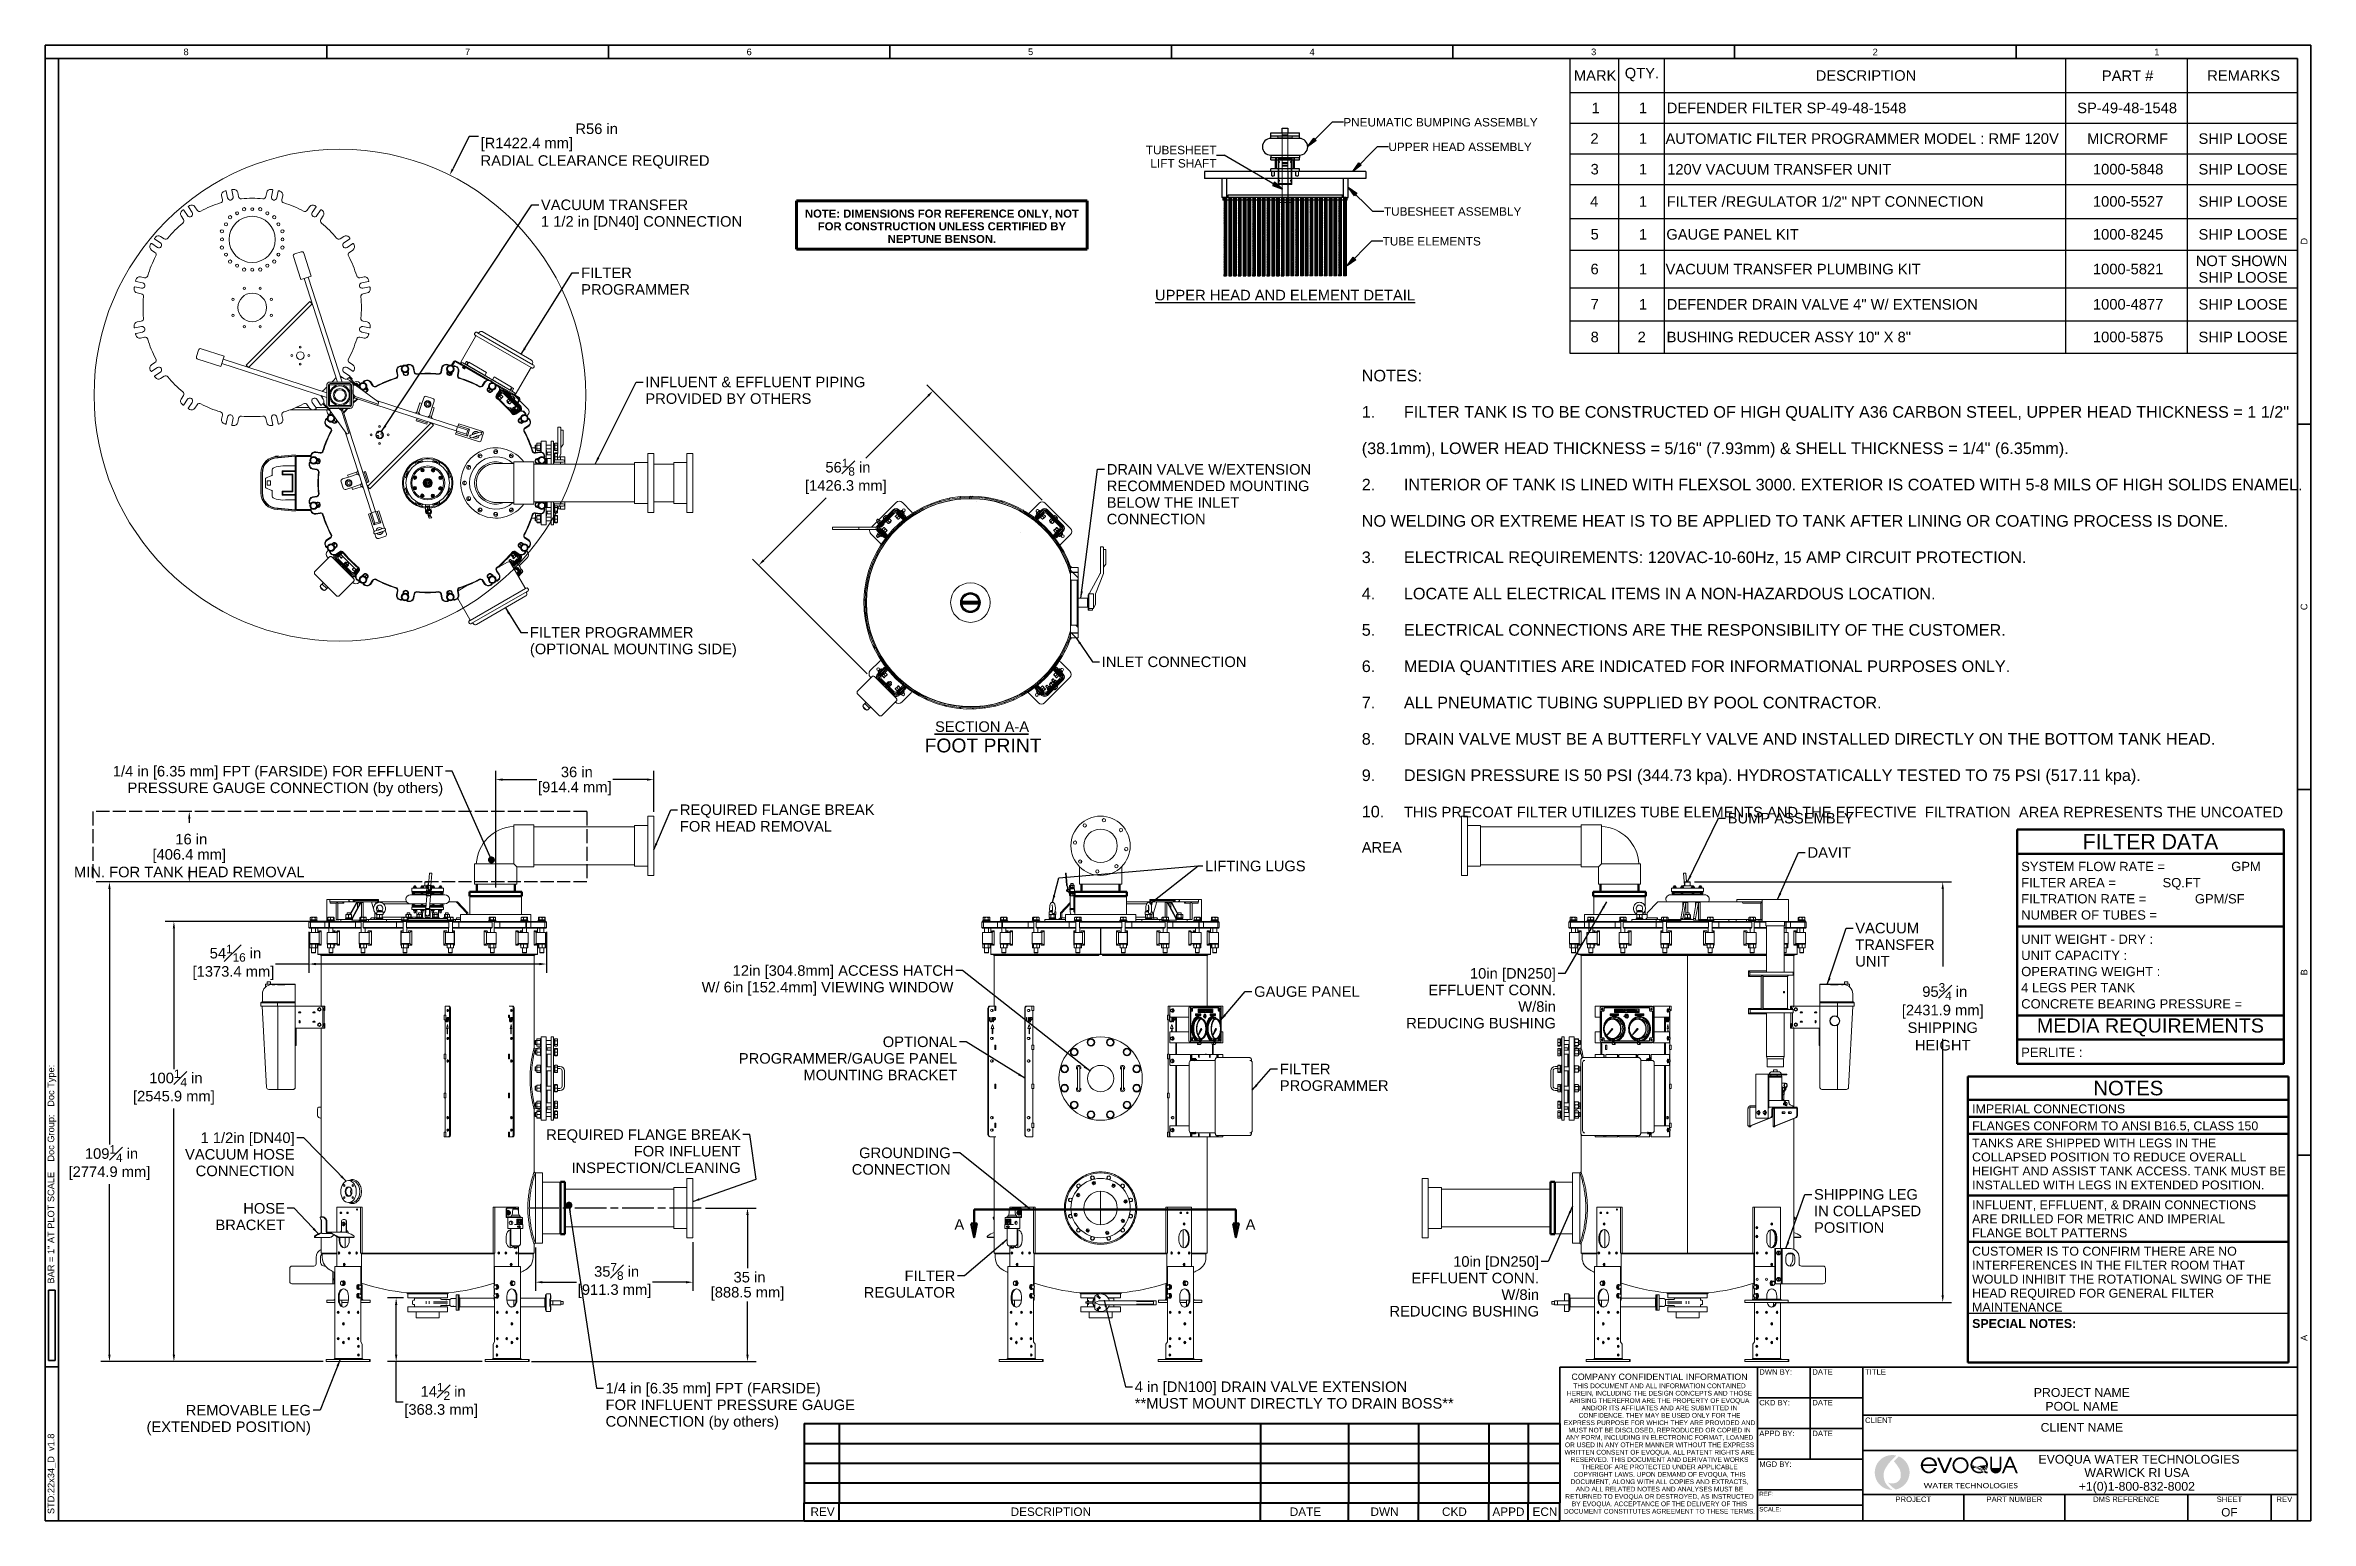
# Model space of a CAD drawing. Header units: inches. Extents: x 20 to 536, y 8 to 344.
import ezdxf
from ezdxf.enums import TextEntityAlignment as Align

# ---------------------------------------------------------------- set-up
doc = ezdxf.new("R2010")
doc.units = ezdxf.units.IN
doc.header["$LTSCALE"] = 16
doc.header["$MEASUREMENT"] = 0
for name, pattern in [('CHAIN', [0.7087, 0.4724, -0.0591, 0.1181, -0.0591]), ('DASHED', [0.2067, 0.1654, -0.0413]), ('DASHED_SPACE', [0.2067, 0.1654, -0.0413]), ('DOUBLE_DASH_CHAIN', [1.2403, 0.6614, -0.0827, 0.1654, -0.0827, 0.1654, -0.0827]), ('HIDD1', [0.09713, 0.064753, -0.032377])]:
    doc.linetypes.add(name, pattern=pattern)
doc.layers.get('0').update_dxf_attribs({"lineweight": 25})
for name, color, linetype, lineweight in [('Border', 7, 'Continuous', 35), ('Centerline (ANSI)', 7, 'Continuous', 25), ('Dimension (ANSI)', 7, 'Continuous', 25), ('Hatch', 7, 'Continuous', 18), ('Hatch (ANSI)', 7, 'Continuous', 18), ('Hidden', 7, 'DASHED', 18), ('Section Line', 7, 'DOUBLE_DASH_CHAIN', 50), ('Sketch Geometry (ANSI)', 7, 'Continuous', 25), ('Sketch Geometry(MEMCOR)', 7, 'Continuous', 50), ('Symbol', 7, 'Continuous', 25), ('Symbol (ANSI)', 7, 'Continuous', 25), ('Symbols(MEMCOR)', 7, 'Continuous', 25), ('Title', 7, 'Continuous', 35), ('Visible', 7, 'Continuous', 18), ('Visible (ANSI)', 7, 'Continuous', 50)]:
    doc.layers.add(name, color=color, linetype=linetype, lineweight=lineweight)
doc.layers.add('Brade', color=5, linetype='Continuous', lineweight=25, true_color=0x0000ff)
doc.styles.add('MEMCOR', font='arial.ttf')
doc.styles.add('MEMCOR Medium', font='arial.ttf')
doc.styles.add('Note Text (ANSI)', font='arial.ttf')
doc.styles.get("Standard").update_dxf_attribs({"font": 'arial.ttf'})
doc.styles.add('Standard A-B-C', font='arial.ttf')
doc.styles.add('Standard D-E', font='arial.ttf')
doc.styles.add('Standard D-E NeptuneBenson', font='arial.ttf')
doc.styles.add('Standard Large', font='arial.ttf')
doc.styles.add('Table D-E', font='arial.ttf')
doc.styles.add('Text Style242', font='arial.ttf')
doc.dimstyles.new('Default (ANSI)', dxfattribs={"dimscale": 16, "dimtxt": 0.15, "dimasz": 0.098425, "dimexe": 0.125, "dimexo": 0.0625, "dimgap": 0.031496, "dimtad": 0, "dimtih": 1, "dimtoh": 1, "dimdec": 4, "dimrnd": 1e-08, "dimzin": 3, "dimdsep": 46, "dimlunit": 5, "dimtxsty": 'MEMCOR Medium', "dimcen": 0.09, "dimdle": 0.393701, "dimclrd": 256, "dimclre": 256, "dimclrt": 256, "dimadec": 0, "dimazin": 1, "dimtfac": 0.8, "dimtofl": 0, "dimtmove": 0, "dimatfit": 3, "dimfxl": 1, "dimfrac": 1, "dimtolj": 1, "dimtzin": 4, "dimlwd": -1, "dimlwe": -1, "dimarcsym": 0})
doc.dimstyles.new('Default (ANSI)$7', dxfattribs={"dimscale": 16, "dimtxt": 0.15, "dimasz": 0.098425, "dimexe": 0.125, "dimexo": 0.0625, "dimgap": 0.031496, "dimtad": 0, "dimtih": 1, "dimtoh": 1, "dimdec": 4, "dimrnd": 1e-08, "dimzin": 3, "dimdsep": 46, "dimlunit": 5, "dimtxsty": 'MEMCOR Medium', "dimcen": 0.09, "dimdle": 0.393701, "dimclrd": 256, "dimclre": 256, "dimclrt": 256, "dimadec": 0, "dimazin": 1, "dimtfac": 0.8, "dimtofl": 0, "dimtmove": 0, "dimatfit": 3, "dimfxl": 1, "dimfrac": 1, "dimtolj": 1, "dimtzin": 4, "dimlwd": -1, "dimlwe": -1, "dimarcsym": 0})
doc.dimstyles.new('Default D-E$7', dxfattribs={"dimscale": 16, "dimtxt": 0.15, "dimasz": 0.098425, "dimexe": 0.125, "dimexo": 0.0625, "dimgap": 0.031496, "dimtad": 0, "dimtih": 1, "dimtoh": 1, "dimrnd": 1e-08, "dimzin": 4, "dimdsep": 46, "dimtxsty": 'Standard D-E', "dimcen": 0.09, "dimdle": 0.393701, "dimclrd": 256, "dimclre": 256, "dimclrt": 256, "dimadec": 0, "dimazin": 1, "dimtfac": 1, "dimtofl": 0, "dimtmove": 0, "dimatfit": 3, "dimfxl": 1, "dimtolj": 1, "dimtzin": 4, "dimlwd": -1, "dimlwe": -1, "dimarcsym": 0})
doc.dimstyles.new('in [mm] D-E NeptuneBenson$7', dxfattribs={"dimscale": 16, "dimtxt": 0.15, "dimasz": 0.098425, "dimexe": 0.125, "dimexo": 0.063, "dimgap": 0.031496, "dimtad": 0, "dimtih": 1, "dimtoh": 1, "dimdec": 4, "dimrnd": 1e-08, "dimzin": 3, "dimdsep": 46, "dimlunit": 5, "dimtxsty": 'Standard D-E', "dimcen": 0.09, "dimdle": 0.393701, "dimclrd": 256, "dimclre": 256, "dimclrt": 256, "dimadec": 1, "dimazin": 1, "dimtfac": 1, "dimtofl": 0, "dimtmove": 0, "dimatfit": 3, "dimfxl": 1, "dimfrac": 1, "dimtolj": 1, "dimtzin": 4, "dimlwd": -1, "dimlwe": -1, "dimarcsym": 0})

msp = doc.modelspace()

# ---------------------------------------------------------------- texts
at = {"layer": 'Symbol', "attachment_point": 1}
for s, insert, char_height, width, line_spacing_factor, style in [('\\pxsm1.88;\\fArial|b0|i0;{\\H2.6400;NOTES:\\P}\\fArial|b0|i0;{\\H2.6400;1.^I}\\fArial|b0|i0;{\\H2.6400;FILTER TANK IS TO BE CONSTRUCTED OF HIGH QUALITY A36 CARBON STEEL, UPPER HEAD THICKNESS = 1 1/2" \\P(38.1mm), LOWER HEAD THICKNESS = 5/16" (7.93mm) & SHELL THICKNESS = 1/4" (6.35mm).\\P}\\fArial|b0|i0;{\\H2.6400;2.^I}\\fArial|b0|i0;{\\H2.6400;INTERIOR OF TANK IS LINED WITH FLEXSOL 3000. EXTERIOR IS COATED WITH 5-8 MILS OF HIGH SOLIDS ENAMEL. \\PNO WELDING OR EXTREME HEAT IS TO BE APPLIED TO TANK AFTER LINING OR COATING PROCESS IS DONE.\\P}\\fArial|b0|i0;{\\H2.6400;3.^I}\\fArial|b0|i0;{\\H2.6400;ELECTRICAL REQUIREMENTS: 120VAC-10-60Hz, 15 AMP CIRCUIT PROTECTION.\\P}\\fArial|b0|i0;{\\H2.6400;4.^I}\\fArial|b0|i0;{\\H2.6400;LOCATE ALL ELECTRICAL ITEMS IN A NON-HAZARDOUS LOCATION.\\P}\\fArial|b0|i0;{\\H2.6400;5.^I}\\fArial|b0|i0;{\\H2.6400;ELECTRICAL CONNECTIONS ARE THE RESPONSIBILITY OF THE CUSTOMER.\\P}\\fArial|b0|i0;{\\H2.6400;6.^I}\\fArial|b0|i0;{\\H2.6400;MEDIA QUANTITIES ARE INDICATED FOR INFORMATIONAL PURPOSES ONLY.\\P}\\fArial|b0|i0;{\\H2.6400;7.^I}\\fArial|b0|i0;{\\H2.6400;ALL PNEUMATIC TUBING SUPPLIED BY POOL CONTRACTOR.\\P}\\fArial|b0|i0;{\\H2.6400;8.^I}\\fArial|b0|i0;{\\H2.6400;DRAIN VALVE MUST BE A BUTTERFLY VALVE AND INSTALLED DIRECTLY ON THE BOTTOM TANK HEAD.\\P}\\fArial|b0|i0;{\\H2.6400;9.^I}\\fArial|b0|i0;{\\H2.6400;DESIGN PRESSURE IS 50 PSI (344.73 kpa). HYDROSTATICALLY TESTED TO 75 PSI (517.11 kpa).\\P}\\fArial|b0|i0;{\\H2.6400;10.^I}\\fArial|b0|i0;{\\H2.4000;THIS PRECOAT FILTER UTILIZES TUBE ELEMENTS AND THE EFFECTIVE  FILTRATION  AREA REPRESENTS THE UNCOATED \\PAREA}', (319.85705, 270.09652), 2.40000008, 216.2072296, 1.754237, 'Standard D-E NeptuneBenson'), ('\\fArial|b0|i0;DRAIN VALVE W/EXTENSION\\P\\fArial|b0|i0;RECOMMENDED MOUNTING \\P\\fArial|b0|i0;BELOW THE INLET\\P\\fArial|b0|i0;CONNECTION', (261.76505, 248.64215), 2.4000001, 47.1347599, 0.944221, 'Standard D-E')]:
    msp.add_mtext(s, dxfattribs=dict(at, insert=insert, char_height=char_height, width=width, line_spacing_factor=line_spacing_factor, style=style))
at = {"layer": 'Symbol', "insert": (260.62978, 204.80273), "char_height": 2.4000001, "width": 32.9780519, "attachment_point": 1, "style": 'Standard D-E'}
msp.add_mtext('\\fArial|b0|i0;INLET CONNECTION', dxfattribs=at)
at = {"layer": 'Symbol', "attachment_point": 7}
for s, insert, char_height, style in [('FOOT PRINT', (220.27857, 182.92918), 3.149606, 'Standard Large'), ('SECTION A-A', (222.66407, 187.6109), 2.4000001, 'Text Style242')]:
    msp.add_mtext(s, dxfattribs=dict(at, insert=insert, char_height=char_height, style=style))
at = {"layer": 'Symbol (ANSI)', "char_height": 2.4000001, "line_spacing_factor": 0.944221}
for s, insert, width, attachment_point, style in [('\\fArial|b0|i0;VACUUM TRANSFER \\P\\fArial|b0|i0;1 1/2 in [DN40] CONNECTION', (132.89694, 308.87713), 45.8341493, 1, 'MEMCOR Medium'), ('\\fArial|b0|i0;FILTER\\P\\fArial|b0|i0;PROGRAMMER', (142.06205, 293.38649), 24.7810995, 1, 'MEMCOR Medium'), ('\\fArial|b0|i0;INFLUENT & EFFLUENT PIPING\\P\\fArial|b0|i0;PROVIDED BY OTHERS', (156.67368, 268.52294), 50.1219532, 1, 'MEMCOR Medium'), ('\\fArial|b0|i0;FILTER PROGRAMMER\\P\\fArial|b0|i0;(OPTIONAL MOUNTING SIDE)', (130.37997, 211.51141), 47.1347599, 1, 'MEMCOR Medium'), ('\\fArial|b0|i0;1/4 in [6.35 mm] FPT (FARSIDE) FOR EFFLUENT\\P\\fArial|b0|i0;PRESSURE GAUGE CONNECTION (by others)', (110.62496, 179.88543), 75.2670769, 3, 'MEMCOR Medium'), ('\\fArial|b0|i0;VACUUM\\P\\fArial|b0|i0;TRANSFER\\P\\fArial|b0|i0;UNIT', (432.27471, 144.15827), 18.0750013, 1, 'MEMCOR Medium'), ('\\fArial|b0|i0;12in [304.8mm] ACCESS HATCH\\P\\fArial|b0|i0;W/ 6in [152.4mm] VIEWING WINDOW', (226.86174, 134.48949), 57.373173, 3, 'MEMCOR Medium'), ('\\fArial|b0|i0;10in [DN250]\\P\\fArial|b0|i0;EFFLUENT CONN.\\P\\fArial|b0|i0;W/8in\\P\\fArial|b0|i0;REDUCING BUSHING', (364.06944, 133.84554), 34.0975634, 3, 'MEMCOR Medium'), ('\\fArial|b0|i0;FILTER\\P\\fArial|b0|i0;PROGRAMMER', (301.1941, 112.07038), 24.7810995, 1, 'MEMCOR Medium'), ('\\fArial|b0|i0;1 1/2in [DN40]\\P\\fArial|b0|i0;VACUUM HOSE \\P\\fArial|b0|i0;CONNECTION', (76.78527, 96.41663), 25.900611, 3, 'MEMCOR Medium'), ('\\fArial|b0|i0;GROUNDING\\P\\fArial|b0|i0;CONNECTION', (226.22112, 92.97273), 22.5439042, 3, 'Standard D-E'), ('\\fArial|b0|i0;SHIPPING LEG\\P\\fArial|b0|i0;IN COLLAPSED\\P\\fArial|b0|i0;POSITION', (422.86955, 83.51115), 24.4134167, 1, 'MEMCOR Medium'), ('\\fArial|b0|i0;10in [DN250]\\P\\fArial|b0|i0;EFFLUENT CONN.\\P\\fArial|b0|i0;W/8in\\P\\fArial|b0|i0;REDUCING BUSHING', (360.24459, 68.23041), 34.0975634, 3, 'MEMCOR Medium'), ('\\fArial|b0|i0;1/4 in [6.35 mm] FPT (FARSIDE) \\P\\fArial|b0|i0;FOR INFLUENT PRESSURE GAUGE \\P\\fArial|b0|i0;CONNECTION (by others)', (147.62043, 39.36868), 57.7646391, 1, 'MEMCOR Medium'), ('\\fArial|b0|i0;4 in [DN100] DRAIN VALVE EXTENSION \\P\\fArial|b0|i0;**MUST MOUNT DIRECTLY TO DRAIN BOSS**', (268.1544, 39.70461), 72.6640296, 1, 'MEMCOR Medium'), ('\\fArial|b0|i0;REMOVABLE LEG\\P\\fArial|b0|i0;(EXTENDED POSITION)', (80.49062, 34.37006), 37.4506132, 3, 'MEMCOR Medium')]:
    msp.add_mtext(s, dxfattribs=dict(at, insert=insert, width=width, attachment_point=attachment_point, style=style))
at = {"layer": 'Symbol (ANSI)', "color": 179, "true_color": 0x262659, "char_height": 2.4000001, "line_spacing_factor": 0.944221, "style": 'MEMCOR Medium'}
for s, insert, width, attachment_point in [('\\fArial|b0|i0;REQUIRED FLANGE BREAK\\P\\fArial|b0|i0;FOR HEAD REMOVAL', (164.53869, 171.11879), 44.3524428, 1), ('\\fArial|b0|i0;OPTIONAL \\P\\fArial|b0|i0;PROGRAMMER/GAUGE PANEL \\P\\fArial|b0|i0;MOUNTING BRACKET', (227.70061, 118.26188), 50.6853719, 3), ('\\fArial|b0|i0;REQUIRED FLANGE BREAK\\P\\fArial|b0|i0;FOR INFLUENT\\P\\fArial|b0|i0;INSPECTION/CLEANING', (178.41279, 97.12446), 44.3524428, 3), ('\\fArial|b0|i0;HOSE\\P\\fArial|b0|i0;BRACKET', (74.58984, 80.34368), 15.8414645, 3), ('\\fArial|b0|i0;FILTER\\P\\fArial|b0|i0;REGULATOR', (227.27261, 64.96873), 20.8701231, 3)]:
    msp.add_mtext(s, dxfattribs=dict(at, insert=insert, width=width, attachment_point=attachment_point))
at = {"layer": 'Symbol (ANSI)', "char_height": 2.4000001, "attachment_point": 1}
for s, insert, width, style in [('\\fArial|b0|i0;BUMP ASSEMBLY', (403.20393, 169.19305), 28.7012205, 'Standard D-E'), ('\\fArial|b0|i0;DAVIT', (421.39519, 161.38663), 9.8762204, 'Standard D-E'), ('\\fArial|b0|i0;LIFTING LUGS', (284.15513, 158.30974), 22.9170747, 'MEMCOR Medium')]:
    msp.add_mtext(s, dxfattribs=dict(at, insert=insert, width=width, style=style))
at = {"layer": 'Symbol (ANSI)', "color": 179, "true_color": 0x262659, "insert": (295.3447, 129.70247), "char_height": 2.4000001, "width": 24.0420755, "attachment_point": 1, "style": 'MEMCOR Medium'}
msp.add_mtext('\\fArial|b0|i0;GAUGE PANEL', dxfattribs=at)

# ---------------------------------------------------------------- blocks, each defined once
blk = doc.blocks.new('Borders 22x34_D')
at = {"layer": 'Border'}
for p, q in [((33.5, 21.5), (1.25, 21.5)), ((1.25, 21.5), (1.25, 0.5)), ((33.312, 21.312), (1.25, 21.312)), ((1.437, 0.5), (1.437, 21.312)), ((5.258, 21.5), (5.258, 21.312)), ((9.266, 21.5), (9.266, 21.312)), ((13.273, 21.5), (13.273, 21.312)), ((17.281, 21.5), (17.281, 21.312)), ((21.289, 21.5), (21.289, 21.312)), ((25.297, 21.5), (25.297, 21.312)), ((29.305, 21.5), (29.305, 21.312)), ((33.312, 0.5), (33.312, 21.312)), ((33.5, 0.5), (33.5, 21.5)), ((33.312, 16.109), (33.5, 16.109)), ((33.312, 10.906), (33.5, 10.906)), ((33.312, 5.703), (33.5, 5.703)), ((1.391, 3.781), (1.297, 3.781)), ((1.297, 3.781), (1.297, 2.781)), ((1.391, 2.781), (1.391, 3.781)), ((1.25, 2.688), (1.437, 2.688)), ((1.297, 2.781), (1.391, 2.781)), ((1.25, 0.5), (33.5, 0.5)), ((1.25, 0.5), (7.811, 0.5))]:
    blk.add_line(p, q, dxfattribs=at)
at = {"layer": 'Border', "char_height": 0.094, "attachment_point": 5, "style": 'Standard A-B-C'}
for s, insert in [('\\fArial|b0|i0;{\\H0.0940;8}', (3.254, 21.406)), ('\\fArial|b0|i0;{\\H0.0940;7}', (7.262, 21.407)), ('\\fArial|b0|i0;{\\H0.0940;6}', (11.27, 21.406)), ('\\fArial|b0|i0;{\\H0.0940;5}', (15.277, 21.407)), ('\\fArial|b0|i0;{\\H0.0940;4}', (19.285, 21.406)), ('\\fArial|b0|i0;{\\H0.0940;3}', (23.293, 21.406)), ('\\fArial|b0|i0;{\\H0.0940;2}', (27.301, 21.406)), ('\\fArial|b0|i0;{\\H0.0940;1}', (31.309, 21.406))]:
    blk.add_mtext(s, dxfattribs=dict(at, insert=insert))
at = {"layer": 'Border', "char_height": 0.094, "rotation": 90, "style": 'Standard A-B-C'}
for s, insert, attachment_point in [('\\fArial|b0|i0;{\\H0.0940;D}', (33.406, 18.711), 5), ('\\fArial|b0|i0;{\\H0.0940;C}', (33.406, 13.508), 5), ('\\fArial|b0|i0;{\\H0.0940;B}', (33.406, 8.305), 5), ('\\fArial|b0|i0;{\\H0.0940;BAR = 1" AT PLOT SCALE    Doc Group:   Doc Type: }', (1.344, 3.875), 4), ('\\fArial|b0|i0;{\\H0.0940;A}', (33.406, 3.102), 5), ('\\fArial|b0|i0;{\\H0.0940;STD:22x34_D  v1.8}', (1.344, 0.594), 4)]:
    blk.add_mtext(s, dxfattribs=dict(at, insert=insert, attachment_point=attachment_point))
blk = doc.blocks.new('Title Blocks D-E')
at = {"layer": 'Hatch'}
h = blk.add_hatch(color=256, dxfattribs=at)
edge = h.paths.add_edge_path()
edge.add_arc((19.982, 9.944), 0.248, 76.679, 270.1895)
edge.add_spline(control_points=[(19.983, 9.696), (19.953, 9.717), (19.907, 9.758), (19.877, 9.809), (19.863, 9.86), (19.859, 9.914), (19.864, 9.955), (19.882, 9.997), (19.916, 10.051), (19.948, 10.092), (19.993, 10.14), (20.039, 10.185)], knot_values=[1, 1, 1, 1, 1, 2, 3, 4, 5, 6, 7, 8, 9, 9, 9, 9, 9], degree=4, periodic=0)
h = blk.add_hatch(color=256, dxfattribs=at)
edge = h.paths.add_edge_path()
edge.add_line((20.077, 10.173), (20.007, 10.102))
edge.add_spline(control_points=[(20.007, 10.102), (20.039, 10.066), (20.062, 10.032), (20.08, 10.006), (20.093, 9.983), (20.106, 9.938), (20.106, 9.885), (20.097, 9.845), (20.065, 9.813), (20.035, 9.793), (19.989, 9.788), (19.943, 9.788), (19.923, 9.803)], knot_values=[1, 1, 1, 1, 1, 2, 3, 4, 5, 6, 7, 8, 9, 10, 10, 10, 10, 10], degree=4, periodic=0)
edge.add_spline(control_points=[(19.923, 9.803), (19.945, 9.77), (19.968, 9.745), (19.996, 9.724), (20.035, 9.701)], knot_values=[1, 1, 1, 1, 1, 2, 2, 2, 2, 2], degree=4, periodic=0)
edge.add_arc((19.982, 9.944), 0.248, 282.2596, 427.5742)
h = blk.add_hatch(color=256, dxfattribs=at)
edge = h.paths.add_edge_path(flags=0)
edge.add_arc((20.505, 10.051), 0.0859, 6.7767, 173.2233)
edge.add_line((20.419, 10.061), (20.59, 10.061))
edge = h.paths.add_edge_path()
edge.add_arc((20.505, 10.046), 0.116, 354.8678, 699.9289)
edge.add_line((20.613, 10.006), (20.583, 10.006))
edge.add_arc((20.504, 10.041), 0.0853, 183.1818, 336.4721, ccw=False)
edge.add_line((20.419, 10.036), (20.62, 10.036))
blk.add_hatch(color=256, dxfattribs=at).paths.add_polyline_path([(20.839, 10.157), (20.746, 9.936), (20.714, 9.936), (20.62, 10.157), (20.651, 10.157), (20.73, 9.972), (20.808, 10.157)])
h = blk.add_hatch(color=256, dxfattribs=at)
edge = h.paths.add_edge_path(flags=0)
edge.add_arc((20.955, 10.047), 0.089, 0, 360)
edge = h.paths.add_edge_path()
edge.add_arc((20.955, 10.047), 0.115, 0, 360)
h = blk.add_hatch(color=256, dxfattribs=at)
edge = h.paths.add_edge_path(flags=0)
edge.add_spline(control_points=[(21.29, 9.982), (21.287, 9.984), (21.279, 9.99), (21.266, 10.001), (21.249, 10.013), (21.218, 10.031), (21.173, 10.034), (21.147, 10.031), (21.125, 10.026)], knot_values=[-5.525972, -5.525972, -5.525972, -5.525972, -5.525972, -5, -4, -3, -2, -1, -1, -1, -1, -1], degree=4, periodic=0)
edge.add_arc((21.221, 10.054), 0.0997, 182.5887, 196.4669, ccw=False)
edge.add_arc((21.221, 10.048), 0.0996, 0.9395, 179.0605, ccw=False)
edge.add_arc((21.221, 10.054), 0.0997, 313.5602, 357.4113, ccw=False)
edge = h.paths.add_edge_path(flags=0)
edge.add_spline(control_points=[(21.136, 10.001), (21.147, 10.007), (21.164, 10.008), (21.188, 10.008), (21.224, 9.998), (21.249, 9.984), (21.261, 9.975), (21.268, 9.969), (21.27, 9.967)], knot_values=[-5.475497, -5.475497, -5.475497, -5.475497, -5.475497, -4.475497, -3.475497, -2.475497, -1.475497, -1, -1, -1, -1, -1], degree=4, periodic=0)
edge.add_arc((21.221, 10.054), 0.0997, 211.8702, 299.6018, ccw=False)
edge = h.paths.add_edge_path()
edge.add_line((21.343, 9.955), (21.343, 9.931))
edge.add_spline(control_points=[(21.343, 9.931), (21.326, 9.931), (21.312, 9.932), (21.302, 9.94), (21.292, 9.948), (21.289, 9.951)], knot_values=[6.426385, 6.426385, 6.426385, 6.426385, 6.426385, 7.426385, 8, 8, 8, 8, 8], degree=4, periodic=0)
edge.add_arc((21.221, 10.057), 0.126, 183.1673, 302.8004, ccw=False)
edge.add_arc((21.221, 10.046), 0.126, 2.9412, 178.4354, ccw=False)
edge.add_arc((21.221, 10.057), 0.126, 314.2286, 358.2094, ccw=False)
edge.add_spline(control_points=[(21.309, 9.966), (21.311, 9.965), (21.316, 9.961), (21.322, 9.958), (21.331, 9.955), (21.343, 9.955)], knot_values=[6.5852, 6.5852, 6.5852, 6.5852, 6.5852, 7, 8, 8, 8, 8, 8], degree=4, periodic=0)
h = blk.add_hatch(color=256, dxfattribs=at)
edge = h.paths.add_edge_path()
edge.add_arc((21.457, 10.009), 0.0797, 180, 360)
edge.add_line((21.537, 10.009), (21.537, 10.168))
edge.add_line((21.537, 10.168), (21.51, 10.168))
edge.add_line((21.51, 10.168), (21.51, 10.008))
edge.add_arc((21.456, 10.008), 0.0532, -180, 0, ccw=False)
edge.add_line((21.403, 10.008), (21.403, 10.168))
edge.add_line((21.403, 10.168), (21.378, 10.168))
edge.add_line((21.378, 10.168), (21.378, 10.009))
h = blk.add_hatch(color=256, dxfattribs=at)
h.paths.add_polyline_path([(21.615, 10.036), (21.658, 10.135), (21.7, 10.036)], flags=0)
h.paths.add_polyline_path([(21.771, 9.934), (21.743, 9.934), (21.71, 10.012), (21.605, 10.012), (21.571, 9.934), (21.543, 9.934), (21.644, 10.168), (21.672, 10.168)])
at = {"layer": 'Title'}
for p, q in [((18.065, 11.445), (15.252, 11.445)), ((15.252, 11.445), (15.252, 9.258)), ((19.565, 11.445), (18.065, 11.445)), ((18.065, 11.445), (18.065, 9.258)), ((18.065, 9.258), (18.065, 11.445)), ((18.815, 11.445), (18.815, 10.133)), ((19.565, 11.445), (25.752, 11.445)), ((19.565, 9.258), (19.565, 11.445)), ((19.565, 9.258), (19.565, 11.445)), ((25.752, 11.445), (25.752, 9.258)), ((18.065, 11.008), (19.565, 11.008)), ((19.565, 10.758), (25.752, 10.758)), ((18.065, 10.57), (19.565, 10.57)), ((18.065, 10.133), (19.565, 10.133)), ((19.565, 10.258), (25.752, 10.258)), ((18.065, 9.695), (19.565, 9.695)), ((18.065, 9.477), (19.565, 9.477)), ((19.565, 9.633), (25.752, 9.633)), ((21.002, 9.633), (21.002, 9.258)), ((22.44, 9.633), (22.44, 9.258)), ((24.19, 9.633), (24.19, 9.258)), ((25.377, 9.633), (25.377, 9.258)), ((15.252, 9.258), (18.065, 9.258)), ((18.065, 9.258), (19.565, 9.258)), ((25.752, 9.258), (19.565, 9.258)), ((25.752, 9.258), (25.752, 9.258)), ((25.752, 9.258), (25.94, 9.258))]:
    blk.add_line(p, q, dxfattribs=at)
at = {"layer": 'Title', "insert": (16.67, 11.352), "char_height": 0.06, "width": 2.72591, "attachment_point": 2, "line_spacing_factor": 0.757101, "style": 'Standard A-B-C'}
blk.add_mtext('\\pxsm0.94;\\fArial|b0|i0;{\\H0.0900;COMPANY CONFIDENTIAL INFORMATION\\P}\\fArial|b0|i0;{\\H0.0670;THIS DOCUMENT AND ALL INFORMATION CONTAINED HEREIN, INCLUDING THE DESIGN CONCEPTS AND THOSE ARISING THEREFROM ARE THE PROPERTY OF EVOQUA AND/OR ITS AFFILIATES AND ARE SUBMITTED IN CONFIDENCE. THEY MAY BE USED ONLY FOR THE EXPRESS PURPOSE FOR WHICH THEY ARE PROVIDED AND MUST NOT BE DISCLOSED, REPRODUCED OR COPIED IN ANY FORM, INCLUDING IN ELECTRONIC FORMAT, LOANED OR USED IN ANY OTHER MANNER WITHOUT THE EXPRESS WRITTEN CONSENT OF EVOQUA. ALL PATENT RIGHTS ARE RESERVED. THIS DOCUMENT AND DERIVATIVE WORKS THEREOF ARE PROTECTED UNDER APPLICABLE COPYRIGHT LAWS. UPON DEMAND OF EVOQUA, THIS DOCUMENT, ALONG WITH ALL COPIES AND EXTRACTS, AND ALL RELATED NOTES AND ANALYSES MUST BE RETURNED TO EVOQUA OR DESTROYED, AS INSTRUCTED BY EVOQUA. ACCEPTANCE OF THE DELIVERY OF THIS DOCUMENT CONSTITUTES AGREEMENT TO THESE TERMS}\\fArial|b0|i0;{\\H0.0680;.}', dxfattribs=at)
at = {"layer": 'Title'}
for s, insert, char_height, attachment_point, style in [('\\fArial|b0|i0;{\\H0.0780;DWN BY:}', (18.09, 11.414), 0.078, 1, 'Standard A-B-C'), ('\\fArial|b0|i0;{\\H0.0780;DATE}', (18.846, 11.414), 0.078, 1, 'Standard A-B-C'), ('\\fArial|b0|i0;{\\H0.0780;TITLE}', (19.596, 11.414), 0.078, 1, 'Standard A-B-C'), ('\\fArial|b0|i0;{\\H0.0780;CKD BY:}', (18.09, 10.977), 0.078, 1, 'Standard A-B-C'), ('\\fArial|b0|i0;{\\H0.0780;DATE}', (18.846, 10.977), 0.078, 1, 'Standard A-B-C'), ('\\fArial|b0|i0;{\\H0.0780;CLIENT}', (19.596, 10.727), 0.078, 1, 'Standard A-B-C'), ('\\fArial|b0|i0;{\\H0.0780;DATE}', (18.846, 10.539), 0.078, 1, 'Standard A-B-C'), ('\\fArial|b0|i0;{\\H0.0780;MGD BY:}', (18.09, 10.102), 0.078, 1, 'Standard A-B-C'), ('\\fArial|b0|i0;{\\H0.1250;EVOQUA WATER TECHNOLOGIES}', (22.065, 10.195), 0.125, 1, 'Standard A-B-C'), ('\\fCalibri|b0|i0;\\W1.20;{\\H0.0750;WATER TECHNOLOGIES}', (21.772, 9.795), 0.075, 3, 'Standard D-E'), ('\\fArial|b0|i0;{\\H0.0630;SCALE:}', (18.09, 9.452), 0.063, 1, 'Standard A-B-C'), ('\\fArial|b0|i0;{\\H0.0630;REF:}', (18.09, 9.67), 0.063, 1, 'Standard A-B-C'), ('\\fArial|b0|i0;{\\H0.0780;PROJECT}', (20.283, 9.602), 0.078, 2, 'Standard A-B-C'), ('\\fArial|b0|i0;{\\H0.0780;PART NUMBER}', (21.721, 9.602), 0.078, 2, 'Standard A-B-C'), ('\\fArial|b0|i0;{\\H0.0780;DMS REFERENCE}', (23.315, 9.602), 0.078, 2, 'Standard A-B-C'), ('\\fArial|b0|i0;{\\H0.0780;SHEET}', (24.783, 9.602), 0.078, 2, 'Standard A-B-C'), ('\\fArial|b0|i0;{\\H0.1200;OF}', (24.783, 9.377), 0.12, 5, 'Standard A-B-C'), ('\\fArial|b0|i0;{\\H0.0780;REV}', (25.565, 9.602), 0.078, 2, 'Standard A-B-C')]:
    blk.add_mtext(s, dxfattribs=dict(at, insert=insert, char_height=char_height, attachment_point=attachment_point, style=style))
at = {"layer": 'Title', "style": 'Standard A-B-C'}
for s, insert, char_height, attachment_point, line_spacing_factor in [('\\fArial|b0|i0;{\\H0.1250;\\P}\\fArial|b0|i0;{\\H0.1250; PROJECT NAME\\P}\\fArial|b0|i0;{\\H0.1250; POOL NAME}', (22.658, 11.082), 0.125, 5, 0.944221), ('\\fArial|b0|i0;{\\H0.1250; CLIENT NAME\\P}\\fArial|b0|i0;{\\H0.1250; }', (22.658, 10.487), 0.125, 5, 0.944221), ('\\fArial|b0|i0;{\\H0.0780;APPD BY:\\P}', (18.09, 10.539), 0.078, 1, 3.028468), ('\\fArial|b0|i0;{\\H0.1250;WARWICK RI USA\\P}\\fArial|b0|i0;{\\H0.1250;+1(0)1-800-832-8002}', (23.465, 10.006), 0.125, 2, 0.944221)]:
    blk.add_mtext(s, dxfattribs=dict(at, insert=insert, char_height=char_height, attachment_point=attachment_point, line_spacing_factor=line_spacing_factor))
at = {"layer": 'Title', "lineweight": 30, "flags": 63}
for tag, height, p in [('DESIGNER', 0.094, (18.44, 11.141)), ('CREATION_DATE', 0.094, (19.19, 11.141)), ('CHECKED_BY', 0.094, (18.44, 10.703)), ('CHECKED_DATE', 0.094, (19.19, 10.703)), ('ENG_APPROVED_BY', 0.094, (18.44, 10.266)), ('ENG_APPROVAL_DATE', 0.094, (19.19, 10.266)), ('MANAGER', 0.094, (18.815, 9.828)), ('PROJECT', 0.12, (20.283, 9.377)), ('PART_NUMBER', 0.12, (21.721, 9.377)), ('@DMS_Reference', 0.12, (23.315, 9.377)), ('Sheet_Number', 0.12, (24.502, 9.377)), ('REVISION_NUMBER', 0.12, (25.565, 9.377)), ('Number_of_sheets', 0.125, (25.065, 9.377))]:
    blk.add_attdef(tag, text='', height=height, dxfattribs=at).set_placement(p, align=Align.MIDDLE_CENTER)
for tag, p in [('!Reference', (18.877, 9.527)), ('Scale_1', (18.877, 9.308))]:
    blk.add_attdef(tag, text='', height=0.078, dxfattribs=at).set_placement(p, align=Align.BOTTOM_CENTER)
blk = doc.blocks.new('NOTES')
at = {"layer": 'Sketch Geometry (ANSI)'}
blk.add_line((-2.075, -1.21), (2.075, -1.21), dxfattribs=at)
at = {"layer": 'Sketch Geometry(MEMCOR)'}
for p, q in [((-2.075, 1.85), (2.075, 1.85)), ((-2.075, -1.85), (-2.075, 1.85)), ((2.075, 1.85), (2.075, -1.85)), ((-2.075, 1.55), (2.075, 1.55)), ((-2.075, 1.33), (2.075, 1.33)), ((-2.075, 1.11), (2.075, 1.11)), ((-2.075, 1.11), (2.075, 1.11)), ((-2.075, 0.31), (2.075, 0.31)), ((-2.075, -0.29), (2.075, -0.29)), ((2.075, -1.85), (-2.075, -1.85))]:
    blk.add_line(p, q, dxfattribs=at)
at = {"layer": 'Symbols(MEMCOR)', "color": 7, "style": 'MEMCOR'}
for s, insert, char_height, attachment_point in [('\\fArial|b0|i0;{\\H0.1880;NOTES}', (0, 1.7), 0.188, 5), ('\\fArial|b0|i0;IMPERIAL CONNECTIONS', (-2.022, 1.49), 0.11497, 1), ('\\fArial|b1|i0;{\\H0.1150;SPECIAL NOTES:}', (-2.022, -1.288), 0.11497, 1)]:
    blk.add_mtext(s, dxfattribs=dict(at, insert=insert, char_height=char_height, attachment_point=attachment_point))
at = {"layer": 'Symbols(MEMCOR)', "color": 7, "insert": (-2.022, 1.27), "char_height": 0.11497, "width": 3.91379, "attachment_point": 1, "style": 'MEMCOR'}
blk.add_mtext('\\fArial|b0|i0;FLANGES CONFORM TO ANSI B16.5, CLASS 150', dxfattribs=at)
at = {"layer": 'Symbols(MEMCOR)', "color": 7, "char_height": 0.114972, "attachment_point": 1, "line_spacing_factor": 0.944221, "style": 'MEMCOR'}
for s, insert, width in [('\\fArial|b0|i0;TANKS ARE SHIPPED WITH LEGS IN THE COLLAPSED POSITION TO REDUCE OVERALL HEIGHT AND ASSIST TANK ACCESS. TANK MUST BE INSTALLED WITH LEGS IN EXTENDED POSITION.', (-2.022, 1.048), 4.12515), ('\\fArial|b0|i0;INFLUENT, EFFLUENT, & DRAIN CONNECTIONS ARE DRILLED FOR METRIC AND IMPERIAL FLANGE BOLT PATTERNS', (-2.022, 0.248), 3.92382), ('\\fArial|b0|i0;CUSTOMER IS TO CONFIRM THERE ARE NO INTERFERENCES IN THE FILTER ROOM THAT WOULD INHIBIT THE ROTATIONAL SWING OF THE HEAD REQUIRED FOR GENERAL FILTER MAINTENANCE', (-2.022, -0.352), 4.08313)]:
    blk.add_mtext(s, dxfattribs=dict(at, insert=insert, width=width))
at = {"layer": 'Symbols(MEMCOR)', "color": 7, "lineweight": 30, "flags": 63}
for tag, p in [('@Special_Notes', (-2.022, -1.483)), ('@Special_Notes1', (-2.022, -1.677))]:
    blk.add_attdef(tag, text='', height=0.115, dxfattribs=at).set_placement(p, align=Align.TOP_LEFT)
blk = doc.blocks.new('UPPER HEAD ADN ELEMENT DETAIL')
at = {"layer": 'Hatch (ANSI)'}
for points in [[(0.08, 0.372), (0.133, 0.425), (0.124, 0.433)], [(0.08, 0.372), (0.141, 0.416), (0.133, 0.425)], [(0.445, 0.258), (0.401, 0.197), (0.454, 0.249)], [(0.454, 0.249), (0.401, 0.197), (0.462, 0.24)], [(-0.163, 0.108), (-0.17, 0.097), (-0.099, 0.071)], [(-0.157, 0.119), (-0.163, 0.108), (-0.099, 0.071)], [(0.43, 0.041), (0.369, 0.085), (0.422, 0.032)], [(0.422, 0.032), (0.369, 0.085), (0.413, 0.023)], [(0.404, -0.414), (0.361, -0.475), (0.413, -0.423)], [(0.413, -0.423), (0.361, -0.475), (0.422, -0.432)]]:
    blk.add_hatch(color=256, dxfattribs=at).paths.add_polyline_path(points)
for p, q in [((-0.102, 0.504), (-0.06, 0.504)), ((-0.102, 0.47), (-0.102, 0.504)), ((-0.06, 0.504), (-0.06, 0.47)), ((-0.183, 0.47), (0.021, 0.47)), ((-0.183, 0.449), (-0.183, 0.47)), ((-0.183, 0.449), (0.021, 0.449)), ((-0.183, 0.432), (-0.183, 0.449)), ((-0.183, 0.432), (0.021, 0.432)), ((0.021, 0.449), (0.021, 0.47)), ((0.021, 0.432), (0.021, 0.449)), ((0.493, 0.197), (-0.655, 0.197)), ((-0.655, 0.197), (-0.655, 0.146)), ((-0.183, 0.313), (-0.183, 0.296)), ((-0.183, 0.313), (0.021, 0.313)), ((-0.183, 0.296), (0.021, 0.296)), ((-0.183, 0.279), (-0.183, 0.296)), ((-0.183, 0.279), (0.021, 0.279)), ((0.021, 0.214), (-0.183, 0.214)), ((-0.183, 0.197), (-0.183, 0.214)), ((-0.149, 0.214), (-0.149, 0.279)), ((-0.013, 0.214), (-0.013, 0.279)), ((0.021, 0.313), (0.021, 0.296)), ((0.021, 0.279), (0.021, 0.296)), ((0.021, 0.197), (0.021, 0.214)), ((0.401, 0.197), (0.027, 0.197)), ((0.493, 0.197), (0.493, 0.146)), ((0.493, 0.146), (-0.655, 0.146)), ((-0.532, 0.146), (-0.532, 0.01)), ((-0.498, 0.01), (-0.532, 0.01)), ((-0.523, 0.01), (-0.523, -0.007)), ((-0.498, 0.146), (-0.498, 0.01)), ((0.335, 0.01), (-0.498, 0.01)), ((0.327, 0.027), (-0.489, 0.027)), ((-0.489, 0.027), (-0.489, 0.01)), ((0.327, 0.01), (0.327, 0.027)), ((0.335, 0.01), (0.335, 0.146)), ((0.335, 0.01), (0.369, 0.01)), ((0.361, -0.007), (0.361, 0.01)), ((0.369, 0.01), (0.369, 0.146)), ((0.361, -0.007), (-0.523, -0.007))]:
    blk.add_line(p, q)
for centre, start, end in [((-0.183, 0.372), 90, 270), ((0.021, 0.372), 270, 90)]:
    blk.add_arc(centre, 0.0595, start, end)
at = {"layer": 'Brade', "lineweight": 25}
for p, q in [((-0.518, 0.012), (-0.495, 0.012)), ((-0.518, 0.01), (-0.518, 0.012)), ((-0.516, 0.01), (-0.516, 0.011)), ((-0.516, 0.011), (-0.497, 0.011)), ((-0.516, 0.01), (-0.497, 0.01)), ((-0.516, 0.01), (-0.497, 0.01)), ((-0.515, 0.01), (-0.515, -0.538)), ((-0.515, 0.01), (-0.515, -0.019)), ((-0.515, 0.008), (-0.515, 0.01)), ((-0.515, 0.01), (-0.497, 0.01)), ((-0.515, 0.008), (-0.498, 0.008)), ((-0.515, 0.008), (-0.498, 0.008)), ((-0.515, 0.007), (-0.498, 0.007)), ((-0.515, 0.005), (-0.498, 0.005)), ((-0.515, 0.004), (-0.498, 0.004)), ((-0.515, 0.002), (-0.498, 0.002)), ((-0.515, 0.001), (-0.498, 0.001)), ((-0.498, 0.01), (-0.498, -0.018)), ((-0.498, 0.008), (-0.498, 0.01)), ((-0.497, 0.01), (-0.497, 0.011)), ((-0.497, 0.01), (-0.497, -0.538)), ((-0.495, 0.01), (-0.495, 0.012)), ((-0.484, 0.012), (-0.461, 0.012)), ((-0.484, 0.01), (-0.484, 0.012)), ((-0.482, 0.01), (-0.482, 0.011)), ((-0.482, 0.011), (-0.463, 0.011)), ((-0.482, 0.01), (-0.463, 0.01)), ((-0.482, 0.01), (-0.463, 0.01)), ((-0.481, 0.01), (-0.481, -0.538)), ((-0.481, 0.01), (-0.481, -0.019)), ((-0.481, 0.008), (-0.481, 0.01)), ((-0.481, 0.01), (-0.463, 0.01)), ((-0.481, 0.008), (-0.464, 0.008)), ((-0.481, 0.008), (-0.464, 0.008)), ((-0.481, 0.007), (-0.464, 0.007)), ((-0.481, 0.005), (-0.464, 0.005)), ((-0.481, 0.004), (-0.464, 0.004)), ((-0.481, 0.002), (-0.464, 0.002)), ((-0.481, 0.001), (-0.464, 0.001)), ((-0.464, 0.01), (-0.464, -0.018)), ((-0.464, 0.008), (-0.464, 0.01)), ((-0.463, 0.01), (-0.463, 0.011)), ((-0.463, 0.01), (-0.463, -0.538)), ((-0.461, 0.01), (-0.461, 0.012)), ((-0.45, 0.012), (-0.427, 0.012)), ((-0.45, 0.01), (-0.45, 0.012)), ((-0.448, 0.01), (-0.448, 0.011)), ((-0.448, 0.011), (-0.429, 0.011)), ((-0.448, 0.01), (-0.429, 0.01)), ((-0.448, 0.01), (-0.429, 0.01)), ((-0.447, 0.01), (-0.447, -0.538)), ((-0.447, 0.01), (-0.447, -0.019)), ((-0.447, 0.008), (-0.447, 0.01)), ((-0.447, 0.01), (-0.429, 0.01)), ((-0.447, 0.008), (-0.43, 0.008)), ((-0.447, 0.008), (-0.43, 0.008)), ((-0.447, 0.007), (-0.43, 0.007)), ((-0.447, 0.005), (-0.43, 0.005)), ((-0.447, 0.004), (-0.43, 0.004)), ((-0.447, 0.002), (-0.43, 0.002)), ((-0.447, 0.001), (-0.43, 0.001)), ((-0.43, 0.01), (-0.43, -0.018)), ((-0.43, 0.008), (-0.43, 0.01)), ((-0.429, 0.01), (-0.429, 0.011)), ((-0.429, 0.01), (-0.429, -0.538)), ((-0.427, 0.01), (-0.427, 0.012)), ((-0.416, 0.012), (-0.393, 0.012)), ((-0.416, 0.01), (-0.416, 0.012)), ((-0.416, 0.01), (-0.416, 0.012)), ((-0.414, 0.01), (-0.414, 0.011)), ((-0.414, 0.011), (-0.395, 0.011)), ((-0.414, 0.01), (-0.395, 0.01)), ((-0.414, 0.01), (-0.395, 0.01)), ((-0.413, 0.01), (-0.413, -0.538)), ((-0.413, 0.01), (-0.413, -0.019)), ((-0.413, 0.008), (-0.413, 0.01)), ((-0.413, 0.01), (-0.395, 0.01)), ((-0.413, 0.008), (-0.396, 0.008)), ((-0.413, 0.008), (-0.396, 0.008)), ((-0.413, 0.007), (-0.396, 0.007)), ((-0.413, 0.005), (-0.396, 0.005)), ((-0.413, 0.004), (-0.396, 0.004)), ((-0.413, 0.002), (-0.396, 0.002)), ((-0.413, 0.001), (-0.396, 0.001)), ((-0.396, 0.01), (-0.396, -0.018)), ((-0.396, 0.008), (-0.396, 0.01)), ((-0.395, 0.01), (-0.395, 0.011)), ((-0.395, 0.01), (-0.395, -0.538)), ((-0.393, 0.01), (-0.393, 0.012)), ((-0.382, 0.012), (-0.359, 0.012)), ((-0.382, 0.01), (-0.382, 0.012)), ((-0.38, 0.01), (-0.38, 0.011)), ((-0.38, 0.011), (-0.361, 0.011)), ((-0.38, 0.01), (-0.361, 0.01)), ((-0.38, 0.01), (-0.361, 0.01)), ((-0.379, 0.01), (-0.379, -0.538)), ((-0.379, 0.01), (-0.379, -0.019)), ((-0.379, 0.008), (-0.379, 0.01)), ((-0.379, 0.01), (-0.361, 0.01)), ((-0.379, 0.008), (-0.362, 0.008)), ((-0.379, 0.008), (-0.362, 0.008)), ((-0.379, 0.007), (-0.362, 0.007)), ((-0.379, 0.005), (-0.362, 0.005)), ((-0.379, 0.004), (-0.362, 0.004)), ((-0.379, 0.002), (-0.362, 0.002)), ((-0.379, 0.001), (-0.362, 0.001)), ((-0.362, 0.01), (-0.362, -0.018)), ((-0.362, 0.008), (-0.362, 0.01)), ((-0.361, 0.01), (-0.361, 0.011)), ((-0.361, 0.01), (-0.361, -0.538)), ((-0.359, 0.01), (-0.359, 0.012)), ((-0.348, 0.012), (-0.325, 0.012)), ((-0.348, 0.01), (-0.348, 0.012)), ((-0.346, 0.01), (-0.346, 0.011)), ((-0.346, 0.011), (-0.327, 0.011)), ((-0.346, 0.01), (-0.327, 0.01)), ((-0.346, 0.01), (-0.327, 0.01)), ((-0.345, 0.01), (-0.345, -0.538)), ((-0.345, 0.01), (-0.345, -0.019)), ((-0.345, 0.008), (-0.345, 0.01)), ((-0.345, 0.01), (-0.327, 0.01)), ((-0.345, 0.008), (-0.328, 0.008)), ((-0.345, 0.008), (-0.328, 0.008)), ((-0.345, 0.007), (-0.328, 0.007)), ((-0.345, 0.005), (-0.328, 0.005)), ((-0.345, 0.004), (-0.328, 0.004)), ((-0.345, 0.002), (-0.328, 0.002)), ((-0.345, 0.001), (-0.328, 0.001)), ((-0.328, 0.01), (-0.328, -0.018)), ((-0.328, 0.008), (-0.328, 0.01)), ((-0.327, 0.01), (-0.327, 0.011)), ((-0.327, 0.01), (-0.327, -0.538)), ((-0.325, 0.01), (-0.325, 0.012)), ((-0.314, 0.012), (-0.291, 0.012)), ((-0.314, 0.01), (-0.314, 0.012)), ((-0.312, 0.01), (-0.312, 0.011)), ((-0.312, 0.011), (-0.293, 0.011)), ((-0.312, 0.01), (-0.293, 0.01)), ((-0.312, 0.01), (-0.293, 0.01)), ((-0.311, 0.01), (-0.311, -0.538)), ((-0.311, 0.01), (-0.311, -0.019)), ((-0.311, 0.008), (-0.311, 0.01)), ((-0.311, 0.01), (-0.293, 0.01)), ((-0.311, 0.008), (-0.294, 0.008)), ((-0.311, 0.008), (-0.294, 0.008)), ((-0.311, 0.007), (-0.294, 0.007)), ((-0.311, 0.005), (-0.294, 0.005)), ((-0.311, 0.004), (-0.294, 0.004)), ((-0.311, 0.002), (-0.294, 0.002)), ((-0.311, 0.001), (-0.294, 0.001)), ((-0.294, 0.01), (-0.294, -0.018)), ((-0.294, 0.008), (-0.294, 0.01)), ((-0.293, 0.01), (-0.293, 0.011)), ((-0.293, 0.01), (-0.293, -0.538)), ((-0.291, 0.01), (-0.291, 0.012)), ((-0.28, 0.01), (-0.28, 0.012)), ((-0.28, 0.012), (-0.257, 0.012)), ((-0.278, 0.011), (-0.259, 0.011)), ((-0.278, 0.01), (-0.278, 0.011)), ((-0.278, 0.01), (-0.259, 0.01)), ((-0.278, 0.01), (-0.259, 0.01)), ((-0.277, 0.01), (-0.277, -0.538)), ((-0.277, 0.01), (-0.259, 0.01)), ((-0.277, 0.008), (-0.277, 0.01)), ((-0.277, 0.01), (-0.277, -0.019)), ((-0.277, 0.008), (-0.26, 0.008)), ((-0.277, 0.008), (-0.26, 0.008)), ((-0.277, 0.007), (-0.26, 0.007)), ((-0.277, 0.005), (-0.26, 0.005)), ((-0.277, 0.004), (-0.26, 0.004)), ((-0.277, 0.002), (-0.26, 0.002)), ((-0.277, 0.001), (-0.26, 0.001)), ((-0.26, 0.008), (-0.26, 0.01)), ((-0.26, 0.01), (-0.26, -0.018)), ((-0.259, 0.01), (-0.259, 0.011)), ((-0.259, 0.01), (-0.259, -0.538)), ((-0.257, 0.01), (-0.257, 0.012)), ((-0.246, 0.012), (-0.223, 0.012)), ((-0.244, 0.011), (-0.225, 0.011)), ((-0.244, 0.01), (-0.244, 0.011)), ((-0.244, 0.01), (-0.225, 0.01)), ((-0.244, 0.01), (-0.225, 0.01)), ((-0.243, 0.01), (-0.225, 0.01)), ((-0.243, 0.008), (-0.243, 0.01)), ((-0.243, 0.01), (-0.243, -0.019)), ((-0.243, 0.01), (-0.243, -0.538)), ((-0.243, 0.008), (-0.226, 0.008)), ((-0.243, 0.008), (-0.226, 0.008)), ((-0.243, 0.007), (-0.226, 0.007)), ((-0.243, 0.005), (-0.226, 0.005)), ((-0.243, 0.004), (-0.226, 0.004)), ((-0.243, 0.002), (-0.226, 0.002)), ((-0.243, 0.001), (-0.226, 0.001)), ((-0.226, 0.008), (-0.226, 0.01)), ((-0.226, 0.01), (-0.226, -0.018)), ((-0.225, 0.01), (-0.225, 0.011)), ((-0.225, 0.01), (-0.225, -0.538)), ((-0.223, 0.01), (-0.223, 0.012)), ((-0.212, 0.01), (-0.212, 0.012)), ((-0.212, 0.012), (-0.189, 0.012)), ((-0.21, 0.011), (-0.191, 0.011)), ((-0.21, 0.01), (-0.21, 0.011)), ((-0.21, 0.01), (-0.191, 0.01)), ((-0.21, 0.01), (-0.191, 0.01)), ((-0.209, 0.01), (-0.191, 0.01)), ((-0.209, 0.008), (-0.209, 0.01)), ((-0.209, 0.01), (-0.209, -0.019)), ((-0.209, 0.01), (-0.209, -0.538)), ((-0.209, 0.008), (-0.192, 0.008)), ((-0.209, 0.008), (-0.192, 0.008)), ((-0.209, 0.007), (-0.192, 0.007)), ((-0.209, 0.005), (-0.192, 0.005)), ((-0.209, 0.004), (-0.192, 0.004)), ((-0.209, 0.002), (-0.192, 0.002)), ((-0.209, 0.001), (-0.192, 0.001)), ((-0.192, 0.008), (-0.192, 0.01)), ((-0.192, 0.01), (-0.192, -0.018)), ((-0.191, 0.01), (-0.191, 0.011)), ((-0.191, 0.01), (-0.191, -0.538)), ((-0.189, 0.01), (-0.189, 0.012)), ((-0.178, 0.01), (-0.178, 0.012)), ((-0.178, 0.012), (-0.155, 0.012)), ((-0.176, 0.011), (-0.157, 0.011)), ((-0.176, 0.01), (-0.176, 0.011)), ((-0.176, 0.01), (-0.157, 0.01)), ((-0.176, 0.01), (-0.157, 0.01)), ((-0.175, 0.01), (-0.157, 0.01)), ((-0.175, 0.008), (-0.175, 0.01)), ((-0.175, 0.01), (-0.175, -0.019)), ((-0.175, 0.01), (-0.175, -0.538)), ((-0.175, 0.008), (-0.158, 0.008)), ((-0.175, 0.008), (-0.158, 0.008)), ((-0.175, 0.007), (-0.158, 0.007)), ((-0.175, 0.005), (-0.158, 0.005)), ((-0.175, 0.004), (-0.158, 0.004)), ((-0.175, 0.002), (-0.158, 0.002)), ((-0.175, 0.001), (-0.158, 0.001)), ((-0.158, 0.008), (-0.158, 0.01)), ((-0.158, 0.01), (-0.158, -0.018)), ((-0.157, 0.01), (-0.157, 0.011)), ((-0.157, 0.01), (-0.157, -0.538)), ((-0.155, 0.01), (-0.155, 0.012)), ((-0.144, 0.01), (-0.144, 0.012)), ((-0.144, 0.012), (-0.121, 0.012)), ((-0.142, 0.011), (-0.123, 0.011)), ((-0.142, 0.01), (-0.142, 0.011)), ((-0.142, 0.01), (-0.123, 0.01)), ((-0.142, 0.01), (-0.123, 0.01)), ((-0.141, 0.01), (-0.123, 0.01)), ((-0.141, 0.008), (-0.141, 0.01)), ((-0.141, 0.01), (-0.141, -0.019)), ((-0.141, 0.01), (-0.141, -0.538)), ((-0.141, 0.008), (-0.124, 0.008)), ((-0.141, 0.008), (-0.124, 0.008)), ((-0.141, 0.007), (-0.124, 0.007)), ((-0.141, 0.005), (-0.124, 0.005)), ((-0.141, 0.004), (-0.124, 0.004)), ((-0.141, 0.002), (-0.124, 0.002)), ((-0.141, 0.001), (-0.124, 0.001)), ((-0.124, 0.008), (-0.124, 0.01)), ((-0.124, 0.01), (-0.124, -0.018)), ((-0.123, 0.01), (-0.123, 0.011)), ((-0.123, 0.01), (-0.123, -0.538)), ((-0.121, 0.01), (-0.121, 0.012)), ((-0.11, 0.01), (-0.11, 0.012)), ((-0.11, 0.012), (-0.087, 0.012)), ((-0.108, 0.01), (-0.108, 0.011)), ((-0.108, 0.011), (-0.089, 0.011)), ((-0.108, 0.01), (-0.089, 0.01)), ((-0.108, 0.01), (-0.089, 0.01)), ((-0.107, 0.008), (-0.107, 0.01)), ((-0.107, 0.01), (-0.107, -0.019)), ((-0.107, 0.01), (-0.089, 0.01)), ((-0.107, 0.01), (-0.107, -0.538)), ((-0.107, 0.008), (-0.09, 0.008)), ((-0.107, 0.008), (-0.09, 0.008)), ((-0.107, 0.007), (-0.09, 0.007)), ((-0.107, 0.005), (-0.09, 0.005)), ((-0.107, 0.004), (-0.09, 0.004)), ((-0.107, 0.002), (-0.09, 0.002)), ((-0.107, 0.001), (-0.09, 0.001)), ((-0.096, 0.01), (-0.096, -0.003)), ((-0.09, 0.008), (-0.09, 0.01)), ((-0.09, 0.01), (-0.09, -0.018)), ((-0.089, 0.01), (-0.089, 0.011)), ((-0.089, 0.01), (-0.089, -0.538)), ((-0.087, 0.01), (-0.087, 0.012)), ((-0.076, 0.01), (-0.076, 0.012)), ((-0.053, 0.012), (-0.076, 0.012)), ((-0.074, 0.01), (-0.074, 0.011)), ((-0.055, 0.011), (-0.074, 0.011)), ((-0.055, 0.01), (-0.074, 0.01)), ((-0.055, 0.01), (-0.074, 0.01)), ((-0.073, 0.008), (-0.073, 0.01)), ((-0.073, 0.01), (-0.073, -0.018)), ((-0.073, 0.01), (-0.073, -0.538)), ((-0.055, 0.01), (-0.073, 0.01)), ((-0.056, 0.008), (-0.073, 0.008)), ((-0.056, 0.008), (-0.073, 0.008)), ((-0.056, 0.007), (-0.073, 0.007)), ((-0.056, 0.005), (-0.073, 0.005)), ((-0.056, 0.004), (-0.073, 0.004)), ((-0.056, 0.002), (-0.073, 0.002)), ((-0.056, 0.001), (-0.073, 0.001)), ((-0.067, 0.01), (-0.067, -0.003)), ((-0.056, 0.008), (-0.056, 0.01)), ((-0.056, 0.01), (-0.056, -0.019)), ((-0.055, 0.01), (-0.055, 0.011)), ((-0.055, 0.01), (-0.055, -0.538)), ((-0.053, 0.01), (-0.053, 0.012)), ((-0.042, 0.01), (-0.042, 0.012)), ((-0.019, 0.012), (-0.042, 0.012)), ((-0.021, 0.011), (-0.04, 0.011)), ((-0.04, 0.01), (-0.04, 0.011)), ((-0.021, 0.01), (-0.04, 0.01)), ((-0.021, 0.01), (-0.04, 0.01)), ((-0.021, 0.01), (-0.039, 0.01)), ((-0.039, 0.008), (-0.039, 0.01)), ((-0.039, 0.01), (-0.039, -0.018)), ((-0.039, 0.01), (-0.039, -0.538)), ((-0.022, 0.008), (-0.039, 0.008)), ((-0.022, 0.008), (-0.039, 0.008)), ((-0.022, 0.007), (-0.039, 0.007)), ((-0.022, 0.005), (-0.039, 0.005)), ((-0.022, 0.004), (-0.039, 0.004)), ((-0.022, 0.002), (-0.039, 0.002)), ((-0.022, 0.001), (-0.039, 0.001)), ((-0.022, 0.008), (-0.022, 0.01)), ((-0.022, 0.01), (-0.022, -0.019)), ((-0.021, 0.01), (-0.021, 0.011)), ((-0.021, 0.01), (-0.021, -0.538)), ((-0.019, 0.01), (-0.019, 0.012)), ((-0.008, 0.01), (-0.008, 0.012)), ((0.015, 0.012), (-0.008, 0.012)), ((0.013, 0.011), (-0.006, 0.011)), ((-0.006, 0.01), (-0.006, 0.011)), ((0.013, 0.01), (-0.006, 0.01)), ((0.013, 0.01), (-0.006, 0.01)), ((0.013, 0.01), (-0.005, 0.01)), ((-0.005, 0.008), (-0.005, 0.01)), ((-0.005, 0.01), (-0.005, -0.018)), ((-0.005, 0.01), (-0.005, -0.538)), ((0.012, 0.008), (-0.005, 0.008)), ((0.012, 0.008), (-0.005, 0.008)), ((0.012, 0.007), (-0.005, 0.007)), ((0.012, 0.005), (-0.005, 0.005)), ((0.012, 0.004), (-0.005, 0.004)), ((0.012, 0.002), (-0.005, 0.002)), ((0.012, 0.001), (-0.005, 0.001)), ((0.012, 0.008), (0.012, 0.01)), ((0.012, 0.01), (0.012, -0.019)), ((0.013, 0.01), (0.013, 0.011)), ((0.013, 0.01), (0.013, -0.538)), ((0.015, 0.01), (0.015, 0.012)), ((0.026, 0.01), (0.026, 0.012)), ((0.049, 0.012), (0.026, 0.012)), ((0.047, 0.011), (0.028, 0.011)), ((0.028, 0.01), (0.028, 0.011)), ((0.047, 0.01), (0.028, 0.01)), ((0.047, 0.01), (0.028, 0.01)), ((0.047, 0.01), (0.029, 0.01)), ((0.029, 0.008), (0.029, 0.01)), ((0.029, 0.01), (0.029, -0.018)), ((0.029, 0.01), (0.029, -0.538)), ((0.046, 0.008), (0.029, 0.008)), ((0.046, 0.008), (0.029, 0.008)), ((0.046, 0.007), (0.029, 0.007)), ((0.046, 0.005), (0.029, 0.005)), ((0.046, 0.004), (0.029, 0.004)), ((0.046, 0.002), (0.029, 0.002)), ((0.046, 0.001), (0.029, 0.001)), ((0.046, 0.008), (0.046, 0.01)), ((0.046, 0.01), (0.046, -0.019)), ((0.047, 0.01), (0.047, 0.011)), ((0.047, 0.01), (0.047, -0.538)), ((0.049, 0.01), (0.049, 0.012)), ((0.06, 0.01), (0.06, 0.012)), ((0.083, 0.012), (0.06, 0.012)), ((0.081, 0.011), (0.062, 0.011)), ((0.062, 0.01), (0.062, 0.011)), ((0.081, 0.01), (0.062, 0.01)), ((0.081, 0.01), (0.062, 0.01)), ((0.081, 0.01), (0.063, 0.01)), ((0.063, 0.008), (0.063, 0.01)), ((0.063, 0.01), (0.063, -0.018)), ((0.063, 0.01), (0.063, -0.538)), ((0.08, 0.008), (0.063, 0.008)), ((0.08, 0.008), (0.063, 0.008)), ((0.08, 0.007), (0.063, 0.007)), ((0.08, 0.005), (0.063, 0.005)), ((0.08, 0.004), (0.063, 0.004)), ((0.08, 0.002), (0.063, 0.002)), ((0.08, 0.001), (0.063, 0.001)), ((0.08, 0.008), (0.08, 0.01)), ((0.08, 0.01), (0.08, -0.019)), ((0.081, 0.01), (0.081, 0.011)), ((0.081, 0.01), (0.081, -0.538)), ((0.094, 0.01), (0.094, 0.012)), ((0.117, 0.012), (0.094, 0.012)), ((0.115, 0.011), (0.096, 0.011)), ((0.096, 0.01), (0.096, 0.011)), ((0.115, 0.01), (0.096, 0.01)), ((0.115, 0.01), (0.096, 0.01)), ((0.097, 0.01), (0.097, -0.538)), ((0.115, 0.01), (0.097, 0.01)), ((0.097, 0.008), (0.097, 0.01)), ((0.097, 0.01), (0.097, -0.018)), ((0.114, 0.008), (0.097, 0.008)), ((0.114, 0.008), (0.097, 0.008)), ((0.114, 0.007), (0.097, 0.007)), ((0.114, 0.005), (0.097, 0.005)), ((0.114, 0.004), (0.097, 0.004)), ((0.114, 0.002), (0.097, 0.002)), ((0.114, 0.001), (0.097, 0.001)), ((0.114, 0.008), (0.114, 0.01)), ((0.114, 0.01), (0.114, -0.019)), ((0.115, 0.01), (0.115, 0.011)), ((0.115, 0.01), (0.115, -0.538)), ((0.117, 0.01), (0.117, 0.012)), ((0.151, 0.012), (0.128, 0.012)), ((0.128, 0.01), (0.128, 0.012)), ((0.13, 0.01), (0.13, 0.011)), ((0.149, 0.011), (0.13, 0.011)), ((0.149, 0.01), (0.13, 0.01)), ((0.149, 0.01), (0.13, 0.01)), ((0.131, 0.01), (0.131, -0.538)), ((0.131, 0.01), (0.131, -0.018)), ((0.131, 0.008), (0.131, 0.01)), ((0.149, 0.01), (0.131, 0.01)), ((0.148, 0.008), (0.131, 0.008)), ((0.148, 0.008), (0.131, 0.008)), ((0.148, 0.007), (0.131, 0.007)), ((0.148, 0.005), (0.131, 0.005)), ((0.148, 0.004), (0.131, 0.004)), ((0.148, 0.002), (0.131, 0.002)), ((0.148, 0.001), (0.131, 0.001)), ((0.148, 0.01), (0.148, -0.019)), ((0.148, 0.008), (0.148, 0.01)), ((0.149, 0.01), (0.149, 0.011)), ((0.149, 0.01), (0.149, -0.538)), ((0.151, 0.01), (0.151, 0.012)), ((0.185, 0.012), (0.162, 0.012)), ((0.162, 0.01), (0.162, 0.012)), ((0.164, 0.01), (0.164, 0.011)), ((0.183, 0.011), (0.164, 0.011)), ((0.183, 0.01), (0.164, 0.01)), ((0.183, 0.01), (0.164, 0.01)), ((0.165, 0.01), (0.165, -0.538)), ((0.165, 0.01), (0.165, -0.018)), ((0.165, 0.008), (0.165, 0.01)), ((0.183, 0.01), (0.165, 0.01)), ((0.182, 0.008), (0.165, 0.008)), ((0.182, 0.008), (0.165, 0.008)), ((0.182, 0.007), (0.165, 0.007)), ((0.182, 0.005), (0.165, 0.005)), ((0.182, 0.004), (0.165, 0.004)), ((0.182, 0.002), (0.165, 0.002)), ((0.182, 0.001), (0.165, 0.001)), ((0.182, 0.01), (0.182, -0.019)), ((0.182, 0.008), (0.182, 0.01)), ((0.183, 0.01), (0.183, 0.011)), ((0.183, 0.01), (0.183, -0.538)), ((0.185, 0.01), (0.185, 0.012)), ((0.219, 0.012), (0.196, 0.012)), ((0.196, 0.01), (0.196, 0.012)), ((0.198, 0.01), (0.198, 0.011)), ((0.217, 0.011), (0.198, 0.011)), ((0.217, 0.01), (0.198, 0.01)), ((0.217, 0.01), (0.198, 0.01)), ((0.199, 0.01), (0.199, -0.538)), ((0.199, 0.01), (0.199, -0.018)), ((0.199, 0.008), (0.199, 0.01)), ((0.217, 0.01), (0.199, 0.01)), ((0.216, 0.008), (0.199, 0.008)), ((0.216, 0.008), (0.199, 0.008)), ((0.216, 0.007), (0.199, 0.007)), ((0.216, 0.005), (0.199, 0.005)), ((0.216, 0.004), (0.199, 0.004)), ((0.216, 0.002), (0.199, 0.002)), ((0.216, 0.001), (0.199, 0.001)), ((0.216, 0.01), (0.216, -0.019)), ((0.216, 0.008), (0.216, 0.01)), ((0.217, 0.01), (0.217, 0.011)), ((0.217, 0.01), (0.217, -0.538)), ((0.219, 0.01), (0.219, 0.012)), ((0.253, 0.012), (0.23, 0.012)), ((0.23, 0.01), (0.23, 0.012)), ((0.232, 0.01), (0.232, 0.011)), ((0.251, 0.011), (0.232, 0.011)), ((0.251, 0.01), (0.232, 0.01)), ((0.251, 0.01), (0.232, 0.01)), ((0.233, 0.01), (0.233, -0.538)), ((0.233, 0.01), (0.233, -0.018)), ((0.233, 0.008), (0.233, 0.01)), ((0.251, 0.01), (0.233, 0.01)), ((0.25, 0.008), (0.233, 0.008)), ((0.25, 0.008), (0.233, 0.008)), ((0.25, 0.007), (0.233, 0.007)), ((0.25, 0.005), (0.233, 0.005)), ((0.25, 0.004), (0.233, 0.004)), ((0.25, 0.002), (0.233, 0.002)), ((0.25, 0.001), (0.233, 0.001)), ((0.25, 0.01), (0.25, -0.019)), ((0.25, 0.008), (0.25, 0.01)), ((0.251, 0.01), (0.251, 0.011)), ((0.251, 0.01), (0.251, -0.538)), ((0.253, 0.01), (0.253, 0.012)), ((0.253, 0.01), (0.253, 0.012)), ((0.287, 0.012), (0.264, 0.012)), ((0.264, 0.01), (0.264, 0.012)), ((0.266, 0.01), (0.266, 0.011)), ((0.285, 0.011), (0.266, 0.011)), ((0.285, 0.01), (0.266, 0.01)), ((0.285, 0.01), (0.266, 0.01)), ((0.267, 0.008), (0.267, 0.01)), ((0.285, 0.01), (0.267, 0.01)), ((0.267, 0.01), (0.267, -0.538)), ((0.267, 0.01), (0.267, -0.018)), ((0.284, 0.008), (0.267, 0.008)), ((0.284, 0.008), (0.267, 0.008)), ((0.284, 0.007), (0.267, 0.007)), ((0.284, 0.005), (0.267, 0.005)), ((0.284, 0.004), (0.267, 0.004)), ((0.284, 0.002), (0.267, 0.002)), ((0.284, 0.001), (0.267, 0.001)), ((0.284, 0.008), (0.284, 0.01)), ((0.284, 0.01), (0.284, -0.019)), ((0.285, 0.01), (0.285, 0.011)), ((0.285, 0.01), (0.285, -0.538)), ((0.287, 0.01), (0.287, 0.012)), ((0.321, 0.012), (0.298, 0.012)), ((0.298, 0.01), (0.298, 0.012)), ((0.3, 0.01), (0.3, 0.011)), ((0.319, 0.011), (0.3, 0.011)), ((0.319, 0.01), (0.3, 0.01)), ((0.319, 0.01), (0.3, 0.01)), ((0.301, 0.01), (0.301, -0.538)), ((0.301, 0.01), (0.301, -0.018)), ((0.301, 0.008), (0.301, 0.01)), ((0.319, 0.01), (0.301, 0.01)), ((0.318, 0.008), (0.301, 0.008)), ((0.318, 0.008), (0.301, 0.008)), ((0.318, 0.007), (0.301, 0.007)), ((0.318, 0.005), (0.301, 0.005)), ((0.318, 0.004), (0.301, 0.004)), ((0.318, 0.002), (0.301, 0.002)), ((0.318, 0.001), (0.301, 0.001)), ((0.318, 0.01), (0.318, -0.019)), ((0.318, 0.008), (0.318, 0.01)), ((0.319, 0.01), (0.319, 0.011)), ((0.319, 0.01), (0.319, -0.538)), ((0.321, 0.01), (0.321, 0.012)), ((0.355, 0.012), (0.332, 0.012)), ((0.332, 0.01), (0.332, 0.012)), ((0.334, 0.01), (0.334, 0.011)), ((0.353, 0.011), (0.334, 0.011)), ((0.353, 0.01), (0.334, 0.01)), ((0.353, 0.01), (0.334, 0.01)), ((0.335, 0.01), (0.335, -0.538)), ((0.335, 0.01), (0.335, -0.018)), ((0.335, 0.008), (0.335, 0.01)), ((0.353, 0.01), (0.335, 0.01)), ((0.352, 0.008), (0.335, 0.008)), ((0.352, 0.008), (0.335, 0.008)), ((0.352, 0.007), (0.335, 0.007)), ((0.352, 0.005), (0.335, 0.005)), ((0.352, 0.004), (0.335, 0.004)), ((0.352, 0.002), (0.335, 0.002)), ((0.352, 0.001), (0.335, 0.001)), ((0.352, 0.01), (0.352, -0.019)), ((0.352, 0.008), (0.352, 0.01)), ((0.353, 0.01), (0.353, 0.011)), ((0.353, 0.01), (0.353, -0.538)), ((0.355, 0.01), (0.355, 0.012)), ((-0.515, -0.001), (-0.498, -0.001)), ((-0.515, -0.002), (-0.498, -0.002)), ((-0.515, -0.004), (-0.498, -0.004)), ((-0.515, -0.005), (-0.498, -0.005)), ((-0.515, -0.007), (-0.498, -0.007)), ((-0.515, -0.008), (-0.498, -0.008)), ((-0.515, -0.01), (-0.498, -0.01)), ((-0.515, -0.011), (-0.498, -0.011)), ((-0.515, -0.013), (-0.498, -0.013)), ((-0.515, -0.015), (-0.498, -0.015)), ((-0.515, -0.016), (-0.498, -0.016)), ((-0.515, -0.018), (-0.498, -0.018)), ((-0.481, -0.001), (-0.464, -0.001)), ((-0.481, -0.002), (-0.464, -0.002)), ((-0.481, -0.004), (-0.464, -0.004)), ((-0.481, -0.005), (-0.464, -0.005)), ((-0.481, -0.007), (-0.464, -0.007)), ((-0.481, -0.008), (-0.464, -0.008)), ((-0.481, -0.01), (-0.464, -0.01)), ((-0.481, -0.011), (-0.464, -0.011)), ((-0.481, -0.013), (-0.464, -0.013)), ((-0.481, -0.015), (-0.464, -0.015)), ((-0.481, -0.016), (-0.464, -0.016)), ((-0.481, -0.018), (-0.464, -0.018)), ((-0.447, -0.001), (-0.43, -0.001)), ((-0.447, -0.002), (-0.43, -0.002)), ((-0.447, -0.004), (-0.43, -0.004)), ((-0.447, -0.005), (-0.43, -0.005)), ((-0.447, -0.007), (-0.43, -0.007)), ((-0.447, -0.008), (-0.43, -0.008)), ((-0.447, -0.01), (-0.43, -0.01)), ((-0.447, -0.011), (-0.43, -0.011)), ((-0.447, -0.013), (-0.43, -0.013)), ((-0.447, -0.015), (-0.43, -0.015)), ((-0.447, -0.016), (-0.43, -0.016)), ((-0.447, -0.018), (-0.43, -0.018)), ((-0.413, -0.001), (-0.396, -0.001)), ((-0.413, -0.002), (-0.396, -0.002)), ((-0.413, -0.004), (-0.396, -0.004)), ((-0.413, -0.005), (-0.396, -0.005)), ((-0.413, -0.007), (-0.396, -0.007)), ((-0.413, -0.008), (-0.396, -0.008)), ((-0.413, -0.01), (-0.396, -0.01)), ((-0.413, -0.011), (-0.396, -0.011)), ((-0.413, -0.013), (-0.396, -0.013)), ((-0.413, -0.015), (-0.396, -0.015)), ((-0.413, -0.016), (-0.396, -0.016)), ((-0.413, -0.018), (-0.396, -0.018)), ((-0.379, -0.001), (-0.362, -0.001)), ((-0.379, -0.002), (-0.362, -0.002)), ((-0.379, -0.004), (-0.362, -0.004)), ((-0.379, -0.005), (-0.362, -0.005)), ((-0.379, -0.007), (-0.362, -0.007)), ((-0.379, -0.008), (-0.362, -0.008)), ((-0.379, -0.01), (-0.362, -0.01)), ((-0.379, -0.011), (-0.362, -0.011)), ((-0.379, -0.013), (-0.362, -0.013)), ((-0.379, -0.015), (-0.362, -0.015)), ((-0.379, -0.016), (-0.362, -0.016)), ((-0.379, -0.018), (-0.362, -0.018)), ((-0.345, -0.001), (-0.328, -0.001)), ((-0.345, -0.002), (-0.328, -0.002)), ((-0.345, -0.004), (-0.328, -0.004)), ((-0.345, -0.005), (-0.328, -0.005)), ((-0.345, -0.007), (-0.328, -0.007)), ((-0.345, -0.008), (-0.328, -0.008)), ((-0.345, -0.01), (-0.328, -0.01)), ((-0.345, -0.011), (-0.328, -0.011)), ((-0.345, -0.013), (-0.328, -0.013)), ((-0.345, -0.015), (-0.328, -0.015)), ((-0.345, -0.016), (-0.328, -0.016)), ((-0.345, -0.018), (-0.328, -0.018)), ((-0.311, -0.001), (-0.294, -0.001)), ((-0.311, -0.002), (-0.294, -0.002)), ((-0.311, -0.004), (-0.294, -0.004)), ((-0.311, -0.005), (-0.294, -0.005)), ((-0.311, -0.007), (-0.294, -0.007)), ((-0.311, -0.008), (-0.294, -0.008)), ((-0.311, -0.01), (-0.294, -0.01)), ((-0.311, -0.011), (-0.294, -0.011)), ((-0.311, -0.013), (-0.294, -0.013)), ((-0.311, -0.015), (-0.294, -0.015)), ((-0.311, -0.016), (-0.294, -0.016)), ((-0.311, -0.018), (-0.294, -0.018)), ((-0.311, -0.018), (-0.294, -0.026)), ((-0.277, -0.001), (-0.26, -0.001)), ((-0.277, -0.002), (-0.26, -0.002)), ((-0.277, -0.004), (-0.26, -0.004)), ((-0.277, -0.005), (-0.26, -0.005)), ((-0.277, -0.007), (-0.26, -0.007)), ((-0.277, -0.008), (-0.26, -0.008)), ((-0.277, -0.01), (-0.26, -0.01)), ((-0.277, -0.011), (-0.26, -0.011)), ((-0.277, -0.013), (-0.26, -0.013)), ((-0.277, -0.015), (-0.26, -0.015)), ((-0.277, -0.016), (-0.26, -0.016)), ((-0.277, -0.018), (-0.26, -0.026)), ((-0.277, -0.018), (-0.26, -0.018)), ((-0.243, -0.001), (-0.226, -0.001)), ((-0.243, -0.002), (-0.226, -0.002)), ((-0.243, -0.004), (-0.226, -0.004)), ((-0.243, -0.005), (-0.226, -0.005)), ((-0.243, -0.007), (-0.226, -0.007)), ((-0.243, -0.008), (-0.226, -0.008)), ((-0.243, -0.01), (-0.226, -0.01)), ((-0.243, -0.011), (-0.226, -0.011)), ((-0.243, -0.013), (-0.226, -0.013)), ((-0.243, -0.015), (-0.226, -0.015)), ((-0.243, -0.016), (-0.226, -0.016)), ((-0.243, -0.018), (-0.226, -0.026)), ((-0.243, -0.018), (-0.226, -0.018)), ((-0.209, -0.001), (-0.192, -0.001)), ((-0.209, -0.002), (-0.192, -0.002)), ((-0.209, -0.004), (-0.192, -0.004)), ((-0.209, -0.005), (-0.192, -0.005)), ((-0.209, -0.007), (-0.192, -0.007)), ((-0.209, -0.008), (-0.192, -0.008)), ((-0.209, -0.01), (-0.192, -0.01)), ((-0.209, -0.011), (-0.192, -0.011)), ((-0.209, -0.013), (-0.192, -0.013)), ((-0.209, -0.015), (-0.192, -0.015)), ((-0.209, -0.016), (-0.192, -0.016)), ((-0.209, -0.018), (-0.192, -0.026)), ((-0.209, -0.018), (-0.192, -0.018)), ((-0.175, -0.001), (-0.158, -0.001)), ((-0.175, -0.002), (-0.158, -0.002)), ((-0.175, -0.004), (-0.158, -0.004)), ((-0.175, -0.005), (-0.158, -0.005)), ((-0.175, -0.007), (-0.158, -0.007)), ((-0.175, -0.008), (-0.158, -0.008)), ((-0.175, -0.01), (-0.158, -0.01)), ((-0.175, -0.011), (-0.158, -0.011)), ((-0.175, -0.013), (-0.158, -0.013)), ((-0.175, -0.015), (-0.158, -0.015)), ((-0.175, -0.016), (-0.158, -0.016)), ((-0.175, -0.018), (-0.158, -0.026)), ((-0.175, -0.018), (-0.158, -0.018)), ((-0.141, -0.001), (-0.124, -0.001)), ((-0.141, -0.002), (-0.124, -0.002)), ((-0.141, -0.004), (-0.124, -0.004)), ((-0.141, -0.005), (-0.124, -0.005)), ((-0.141, -0.007), (-0.124, -0.007)), ((-0.141, -0.008), (-0.124, -0.008)), ((-0.141, -0.01), (-0.124, -0.01)), ((-0.141, -0.011), (-0.124, -0.011)), ((-0.141, -0.013), (-0.124, -0.013)), ((-0.141, -0.015), (-0.124, -0.015)), ((-0.141, -0.016), (-0.124, -0.016)), ((-0.141, -0.018), (-0.124, -0.026)), ((-0.141, -0.018), (-0.124, -0.018)), ((-0.107, -0.001), (-0.09, -0.001)), ((-0.107, -0.002), (-0.09, -0.002)), ((-0.107, -0.004), (-0.09, -0.004)), ((-0.107, -0.005), (-0.09, -0.005)), ((-0.107, -0.007), (-0.09, -0.007)), ((-0.107, -0.008), (-0.09, -0.008)), ((-0.107, -0.01), (-0.09, -0.01)), ((-0.107, -0.011), (-0.09, -0.011)), ((-0.107, -0.013), (-0.09, -0.013)), ((-0.107, -0.015), (-0.09, -0.015)), ((-0.107, -0.016), (-0.09, -0.016)), ((-0.107, -0.018), (-0.09, -0.026)), ((-0.107, -0.018), (-0.09, -0.018)), ((-0.056, -0.001), (-0.073, -0.001)), ((-0.056, -0.002), (-0.073, -0.002)), ((-0.056, -0.004), (-0.073, -0.004)), ((-0.056, -0.005), (-0.073, -0.005)), ((-0.056, -0.007), (-0.073, -0.007)), ((-0.056, -0.008), (-0.073, -0.008)), ((-0.056, -0.01), (-0.073, -0.01)), ((-0.056, -0.011), (-0.073, -0.011)), ((-0.056, -0.013), (-0.073, -0.013)), ((-0.056, -0.015), (-0.073, -0.015)), ((-0.056, -0.016), (-0.073, -0.016)), ((-0.056, -0.018), (-0.073, -0.026)), ((-0.056, -0.018), (-0.073, -0.018)), ((-0.022, -0.001), (-0.039, -0.001)), ((-0.022, -0.002), (-0.039, -0.002)), ((-0.022, -0.004), (-0.039, -0.004)), ((-0.022, -0.005), (-0.039, -0.005)), ((-0.022, -0.007), (-0.039, -0.007)), ((-0.022, -0.008), (-0.039, -0.008)), ((-0.022, -0.01), (-0.039, -0.01)), ((-0.022, -0.011), (-0.039, -0.011)), ((-0.022, -0.013), (-0.039, -0.013)), ((-0.022, -0.015), (-0.039, -0.015)), ((-0.022, -0.016), (-0.039, -0.016)), ((-0.022, -0.018), (-0.039, -0.026)), ((-0.022, -0.018), (-0.039, -0.018)), ((0.012, -0.001), (-0.005, -0.001)), ((0.012, -0.002), (-0.005, -0.002)), ((0.012, -0.004), (-0.005, -0.004)), ((0.012, -0.005), (-0.005, -0.005)), ((0.012, -0.007), (-0.005, -0.007)), ((0.012, -0.008), (-0.005, -0.008)), ((0.012, -0.01), (-0.005, -0.01)), ((0.012, -0.011), (-0.005, -0.011)), ((0.012, -0.013), (-0.005, -0.013)), ((0.012, -0.015), (-0.005, -0.015)), ((0.012, -0.016), (-0.005, -0.016)), ((0.012, -0.018), (-0.005, -0.026)), ((0.012, -0.018), (-0.005, -0.018)), ((0.046, -0.001), (0.029, -0.001)), ((0.046, -0.002), (0.029, -0.002)), ((0.046, -0.004), (0.029, -0.004)), ((0.046, -0.005), (0.029, -0.005)), ((0.046, -0.007), (0.029, -0.007)), ((0.046, -0.008), (0.029, -0.008)), ((0.046, -0.01), (0.029, -0.01)), ((0.046, -0.011), (0.029, -0.011)), ((0.046, -0.013), (0.029, -0.013)), ((0.046, -0.015), (0.029, -0.015)), ((0.046, -0.016), (0.029, -0.016)), ((0.046, -0.018), (0.029, -0.026)), ((0.046, -0.018), (0.029, -0.018)), ((0.08, -0.001), (0.063, -0.001)), ((0.08, -0.002), (0.063, -0.002)), ((0.08, -0.004), (0.063, -0.004)), ((0.08, -0.005), (0.063, -0.005)), ((0.08, -0.007), (0.063, -0.007)), ((0.08, -0.008), (0.063, -0.008)), ((0.08, -0.01), (0.063, -0.01)), ((0.08, -0.011), (0.063, -0.011)), ((0.08, -0.013), (0.063, -0.013)), ((0.08, -0.015), (0.063, -0.015)), ((0.08, -0.016), (0.063, -0.016)), ((0.08, -0.018), (0.063, -0.026)), ((0.08, -0.018), (0.063, -0.018)), ((0.114, -0.001), (0.097, -0.001)), ((0.114, -0.002), (0.097, -0.002)), ((0.114, -0.004), (0.097, -0.004)), ((0.114, -0.005), (0.097, -0.005)), ((0.114, -0.007), (0.097, -0.007)), ((0.114, -0.008), (0.097, -0.008)), ((0.114, -0.01), (0.097, -0.01)), ((0.114, -0.011), (0.097, -0.011)), ((0.114, -0.013), (0.097, -0.013)), ((0.114, -0.015), (0.097, -0.015)), ((0.114, -0.016), (0.097, -0.016)), ((0.114, -0.018), (0.097, -0.026)), ((0.114, -0.018), (0.097, -0.018)), ((0.148, -0.001), (0.131, -0.001)), ((0.148, -0.002), (0.131, -0.002)), ((0.148, -0.004), (0.131, -0.004)), ((0.148, -0.005), (0.131, -0.005)), ((0.148, -0.007), (0.131, -0.007)), ((0.148, -0.008), (0.131, -0.008)), ((0.148, -0.01), (0.131, -0.01)), ((0.148, -0.011), (0.131, -0.011)), ((0.148, -0.013), (0.131, -0.013)), ((0.148, -0.015), (0.131, -0.015)), ((0.148, -0.016), (0.131, -0.016)), ((0.148, -0.018), (0.131, -0.018)), ((0.148, -0.018), (0.131, -0.026)), ((0.182, -0.001), (0.165, -0.001)), ((0.182, -0.002), (0.165, -0.002)), ((0.182, -0.004), (0.165, -0.004)), ((0.182, -0.005), (0.165, -0.005)), ((0.182, -0.007), (0.165, -0.007)), ((0.182, -0.008), (0.165, -0.008)), ((0.182, -0.01), (0.165, -0.01)), ((0.182, -0.011), (0.165, -0.011)), ((0.182, -0.013), (0.165, -0.013)), ((0.182, -0.015), (0.165, -0.015)), ((0.182, -0.016), (0.165, -0.016)), ((0.182, -0.018), (0.165, -0.018)), ((0.216, -0.001), (0.199, -0.001)), ((0.216, -0.002), (0.199, -0.002)), ((0.216, -0.004), (0.199, -0.004)), ((0.216, -0.005), (0.199, -0.005)), ((0.216, -0.007), (0.199, -0.007)), ((0.216, -0.008), (0.199, -0.008)), ((0.216, -0.01), (0.199, -0.01)), ((0.216, -0.011), (0.199, -0.011)), ((0.216, -0.013), (0.199, -0.013)), ((0.216, -0.015), (0.199, -0.015)), ((0.216, -0.016), (0.199, -0.016)), ((0.216, -0.018), (0.199, -0.018)), ((0.25, -0.001), (0.233, -0.001)), ((0.25, -0.002), (0.233, -0.002)), ((0.25, -0.004), (0.233, -0.004)), ((0.25, -0.005), (0.233, -0.005)), ((0.25, -0.007), (0.233, -0.007)), ((0.25, -0.008), (0.233, -0.008)), ((0.25, -0.01), (0.233, -0.01)), ((0.25, -0.011), (0.233, -0.011)), ((0.25, -0.013), (0.233, -0.013)), ((0.25, -0.015), (0.233, -0.015)), ((0.25, -0.016), (0.233, -0.016)), ((0.25, -0.018), (0.233, -0.018)), ((0.284, -0.001), (0.267, -0.001)), ((0.284, -0.002), (0.267, -0.002)), ((0.284, -0.004), (0.267, -0.004)), ((0.284, -0.005), (0.267, -0.005)), ((0.284, -0.007), (0.267, -0.007)), ((0.284, -0.008), (0.267, -0.008)), ((0.284, -0.01), (0.267, -0.01)), ((0.284, -0.011), (0.267, -0.011)), ((0.284, -0.013), (0.267, -0.013)), ((0.284, -0.015), (0.267, -0.015)), ((0.284, -0.016), (0.267, -0.016)), ((0.284, -0.018), (0.267, -0.018)), ((0.318, -0.001), (0.301, -0.001)), ((0.318, -0.002), (0.301, -0.002)), ((0.318, -0.004), (0.301, -0.004)), ((0.318, -0.005), (0.301, -0.005)), ((0.318, -0.007), (0.301, -0.007)), ((0.318, -0.008), (0.301, -0.008)), ((0.318, -0.01), (0.301, -0.01)), ((0.318, -0.011), (0.301, -0.011)), ((0.318, -0.013), (0.301, -0.013)), ((0.318, -0.015), (0.301, -0.015)), ((0.318, -0.016), (0.301, -0.016)), ((0.318, -0.018), (0.301, -0.018)), ((0.352, -0.001), (0.335, -0.001)), ((0.352, -0.002), (0.335, -0.002)), ((0.352, -0.004), (0.335, -0.004)), ((0.352, -0.005), (0.335, -0.005)), ((0.352, -0.007), (0.335, -0.007)), ((0.352, -0.008), (0.335, -0.008)), ((0.352, -0.01), (0.335, -0.01)), ((0.352, -0.011), (0.335, -0.011)), ((0.352, -0.013), (0.335, -0.013)), ((0.352, -0.015), (0.335, -0.015)), ((0.352, -0.016), (0.335, -0.016)), ((0.352, -0.018), (0.335, -0.018)), ((-0.516, -0.538), (-0.516, -0.546)), ((-0.516, -0.538), (-0.497, -0.538)), ((-0.516, -0.546), (-0.497, -0.546)), ((-0.498, -0.527), (-0.515, -0.527)), ((-0.515, -0.527), (-0.515, -0.538)), ((-0.498, -0.527), (-0.515, -0.527)), ((-0.515, -0.527), (-0.515, -0.538)), ((-0.515, -0.529), (-0.498, -0.529)), ((-0.515, -0.529), (-0.498, -0.529)), ((-0.515, -0.53), (-0.498, -0.53)), ((-0.515, -0.53), (-0.498, -0.53)), ((-0.515, -0.532), (-0.498, -0.532)), ((-0.515, -0.532), (-0.498, -0.532)), ((-0.515, -0.533), (-0.498, -0.533)), ((-0.515, -0.533), (-0.498, -0.533)), ((-0.515, -0.535), (-0.498, -0.535)), ((-0.515, -0.535), (-0.498, -0.535)), ((-0.515, -0.536), (-0.498, -0.536)), ((-0.515, -0.536), (-0.498, -0.536)), ((-0.497, -0.538), (-0.515, -0.538)), ((-0.515, -0.538), (-0.498, -0.538)), ((-0.499, -0.528), (-0.513, -0.528)), ((-0.499, -0.529), (-0.513, -0.529)), ((-0.499, -0.531), (-0.513, -0.531)), ((-0.499, -0.532), (-0.513, -0.532)), ((-0.499, -0.534), (-0.513, -0.534)), ((-0.499, -0.535), (-0.513, -0.535)), ((-0.499, -0.537), (-0.513, -0.537)), ((-0.498, -0.527), (-0.498, -0.538)), ((-0.498, -0.527), (-0.498, -0.538)), ((-0.497, -0.538), (-0.497, -0.546)), ((-0.482, -0.538), (-0.482, -0.546)), ((-0.482, -0.538), (-0.463, -0.538)), ((-0.482, -0.546), (-0.463, -0.546)), ((-0.464, -0.527), (-0.481, -0.527)), ((-0.481, -0.527), (-0.481, -0.538)), ((-0.464, -0.527), (-0.481, -0.527)), ((-0.481, -0.527), (-0.481, -0.538)), ((-0.481, -0.529), (-0.464, -0.529)), ((-0.481, -0.529), (-0.464, -0.529)), ((-0.481, -0.53), (-0.464, -0.53)), ((-0.481, -0.53), (-0.464, -0.53)), ((-0.481, -0.532), (-0.464, -0.532)), ((-0.481, -0.532), (-0.464, -0.532)), ((-0.481, -0.533), (-0.464, -0.533)), ((-0.481, -0.533), (-0.464, -0.533)), ((-0.481, -0.535), (-0.464, -0.535)), ((-0.481, -0.535), (-0.464, -0.535)), ((-0.481, -0.536), (-0.464, -0.536)), ((-0.481, -0.536), (-0.464, -0.536)), ((-0.463, -0.538), (-0.481, -0.538)), ((-0.481, -0.538), (-0.464, -0.538)), ((-0.465, -0.528), (-0.479, -0.528)), ((-0.465, -0.529), (-0.479, -0.529)), ((-0.465, -0.531), (-0.479, -0.531)), ((-0.465, -0.532), (-0.479, -0.532)), ((-0.465, -0.534), (-0.479, -0.534)), ((-0.465, -0.535), (-0.479, -0.535)), ((-0.465, -0.537), (-0.479, -0.537)), ((-0.464, -0.527), (-0.464, -0.538)), ((-0.464, -0.527), (-0.464, -0.538)), ((-0.463, -0.538), (-0.463, -0.546)), ((-0.448, -0.538), (-0.448, -0.546)), ((-0.448, -0.538), (-0.429, -0.538)), ((-0.448, -0.546), (-0.429, -0.546)), ((-0.43, -0.527), (-0.447, -0.527)), ((-0.447, -0.527), (-0.447, -0.538)), ((-0.43, -0.527), (-0.447, -0.527)), ((-0.447, -0.527), (-0.447, -0.538)), ((-0.447, -0.529), (-0.43, -0.529)), ((-0.447, -0.529), (-0.43, -0.529)), ((-0.447, -0.53), (-0.43, -0.53)), ((-0.447, -0.53), (-0.43, -0.53)), ((-0.447, -0.532), (-0.43, -0.532)), ((-0.447, -0.532), (-0.43, -0.532)), ((-0.447, -0.533), (-0.43, -0.533)), ((-0.447, -0.533), (-0.43, -0.533)), ((-0.447, -0.535), (-0.43, -0.535)), ((-0.447, -0.535), (-0.43, -0.535)), ((-0.447, -0.536), (-0.43, -0.536)), ((-0.447, -0.536), (-0.43, -0.536)), ((-0.429, -0.538), (-0.447, -0.538)), ((-0.447, -0.538), (-0.43, -0.538)), ((-0.431, -0.528), (-0.445, -0.528)), ((-0.431, -0.529), (-0.445, -0.529)), ((-0.431, -0.531), (-0.445, -0.531)), ((-0.431, -0.532), (-0.445, -0.532)), ((-0.431, -0.534), (-0.445, -0.534)), ((-0.431, -0.535), (-0.445, -0.535)), ((-0.431, -0.537), (-0.445, -0.537)), ((-0.43, -0.527), (-0.43, -0.538)), ((-0.43, -0.527), (-0.43, -0.538)), ((-0.429, -0.538), (-0.429, -0.546)), ((-0.414, -0.538), (-0.414, -0.546)), ((-0.414, -0.538), (-0.395, -0.538)), ((-0.414, -0.546), (-0.395, -0.546)), ((-0.396, -0.527), (-0.413, -0.527)), ((-0.413, -0.527), (-0.413, -0.538)), ((-0.396, -0.527), (-0.413, -0.527)), ((-0.413, -0.527), (-0.413, -0.538)), ((-0.413, -0.529), (-0.396, -0.529)), ((-0.413, -0.529), (-0.396, -0.529)), ((-0.413, -0.53), (-0.396, -0.53)), ((-0.413, -0.53), (-0.396, -0.53)), ((-0.413, -0.532), (-0.396, -0.532)), ((-0.413, -0.532), (-0.396, -0.532)), ((-0.413, -0.533), (-0.396, -0.533)), ((-0.413, -0.533), (-0.396, -0.533)), ((-0.413, -0.535), (-0.396, -0.535)), ((-0.413, -0.535), (-0.396, -0.535)), ((-0.413, -0.536), (-0.396, -0.536)), ((-0.413, -0.536), (-0.396, -0.536)), ((-0.395, -0.538), (-0.413, -0.538)), ((-0.413, -0.538), (-0.396, -0.538)), ((-0.397, -0.528), (-0.411, -0.528)), ((-0.397, -0.529), (-0.411, -0.529)), ((-0.397, -0.531), (-0.411, -0.531)), ((-0.397, -0.532), (-0.411, -0.532)), ((-0.397, -0.534), (-0.411, -0.534)), ((-0.397, -0.535), (-0.411, -0.535)), ((-0.397, -0.537), (-0.411, -0.537)), ((-0.396, -0.527), (-0.396, -0.538)), ((-0.396, -0.527), (-0.396, -0.538)), ((-0.395, -0.538), (-0.395, -0.546)), ((-0.38, -0.538), (-0.38, -0.546)), ((-0.38, -0.538), (-0.361, -0.538)), ((-0.38, -0.546), (-0.361, -0.546)), ((-0.362, -0.527), (-0.379, -0.527)), ((-0.379, -0.527), (-0.379, -0.538)), ((-0.362, -0.527), (-0.379, -0.527)), ((-0.379, -0.527), (-0.379, -0.538)), ((-0.379, -0.529), (-0.362, -0.529)), ((-0.379, -0.529), (-0.362, -0.529)), ((-0.379, -0.53), (-0.362, -0.53)), ((-0.379, -0.53), (-0.362, -0.53)), ((-0.379, -0.532), (-0.362, -0.532)), ((-0.379, -0.532), (-0.362, -0.532)), ((-0.379, -0.533), (-0.362, -0.533)), ((-0.379, -0.533), (-0.362, -0.533)), ((-0.379, -0.535), (-0.362, -0.535)), ((-0.379, -0.535), (-0.362, -0.535)), ((-0.379, -0.536), (-0.362, -0.536)), ((-0.379, -0.536), (-0.362, -0.536)), ((-0.361, -0.538), (-0.379, -0.538)), ((-0.379, -0.538), (-0.362, -0.538)), ((-0.363, -0.528), (-0.377, -0.528)), ((-0.363, -0.529), (-0.377, -0.529)), ((-0.363, -0.531), (-0.377, -0.531)), ((-0.363, -0.532), (-0.377, -0.532)), ((-0.363, -0.534), (-0.377, -0.534)), ((-0.363, -0.535), (-0.377, -0.535)), ((-0.363, -0.537), (-0.377, -0.537)), ((-0.362, -0.527), (-0.362, -0.538)), ((-0.362, -0.527), (-0.362, -0.538)), ((-0.361, -0.538), (-0.361, -0.546)), ((-0.346, -0.538), (-0.346, -0.546)), ((-0.346, -0.538), (-0.327, -0.538)), ((-0.346, -0.546), (-0.327, -0.546)), ((-0.328, -0.527), (-0.345, -0.527)), ((-0.345, -0.527), (-0.345, -0.538)), ((-0.328, -0.527), (-0.345, -0.527)), ((-0.345, -0.527), (-0.345, -0.538)), ((-0.345, -0.529), (-0.328, -0.529)), ((-0.345, -0.529), (-0.328, -0.529)), ((-0.345, -0.53), (-0.328, -0.53)), ((-0.345, -0.53), (-0.328, -0.53)), ((-0.345, -0.532), (-0.328, -0.532)), ((-0.345, -0.532), (-0.328, -0.532)), ((-0.345, -0.533), (-0.328, -0.533)), ((-0.345, -0.533), (-0.328, -0.533)), ((-0.345, -0.535), (-0.328, -0.535)), ((-0.345, -0.535), (-0.328, -0.535)), ((-0.345, -0.536), (-0.328, -0.536)), ((-0.345, -0.536), (-0.328, -0.536)), ((-0.327, -0.538), (-0.345, -0.538)), ((-0.345, -0.538), (-0.328, -0.538)), ((-0.329, -0.528), (-0.343, -0.528)), ((-0.329, -0.529), (-0.343, -0.529)), ((-0.329, -0.531), (-0.343, -0.531)), ((-0.329, -0.532), (-0.343, -0.532)), ((-0.329, -0.534), (-0.343, -0.534)), ((-0.329, -0.535), (-0.343, -0.535)), ((-0.329, -0.537), (-0.343, -0.537)), ((-0.328, -0.527), (-0.328, -0.538)), ((-0.328, -0.527), (-0.328, -0.538)), ((-0.327, -0.538), (-0.327, -0.546)), ((-0.312, -0.538), (-0.312, -0.546)), ((-0.312, -0.538), (-0.293, -0.538)), ((-0.312, -0.546), (-0.293, -0.546)), ((-0.294, -0.527), (-0.311, -0.527)), ((-0.311, -0.527), (-0.311, -0.538)), ((-0.294, -0.527), (-0.311, -0.527)), ((-0.311, -0.527), (-0.311, -0.538)), ((-0.311, -0.529), (-0.294, -0.529)), ((-0.311, -0.529), (-0.294, -0.529)), ((-0.311, -0.53), (-0.294, -0.53)), ((-0.311, -0.53), (-0.294, -0.53)), ((-0.311, -0.532), (-0.294, -0.532)), ((-0.311, -0.532), (-0.294, -0.532)), ((-0.311, -0.533), (-0.294, -0.533)), ((-0.311, -0.533), (-0.294, -0.533)), ((-0.311, -0.535), (-0.294, -0.535)), ((-0.311, -0.535), (-0.294, -0.535)), ((-0.311, -0.536), (-0.294, -0.536)), ((-0.311, -0.536), (-0.294, -0.536)), ((-0.293, -0.538), (-0.311, -0.538)), ((-0.311, -0.538), (-0.294, -0.538)), ((-0.295, -0.528), (-0.309, -0.528)), ((-0.295, -0.529), (-0.309, -0.529)), ((-0.295, -0.531), (-0.309, -0.531)), ((-0.295, -0.532), (-0.309, -0.532)), ((-0.295, -0.534), (-0.309, -0.534)), ((-0.295, -0.535), (-0.309, -0.535)), ((-0.295, -0.537), (-0.309, -0.537)), ((-0.294, -0.527), (-0.294, -0.538)), ((-0.294, -0.527), (-0.294, -0.538)), ((-0.293, -0.538), (-0.293, -0.546)), ((-0.278, -0.538), (-0.259, -0.538)), ((-0.278, -0.538), (-0.278, -0.546)), ((-0.278, -0.546), (-0.259, -0.546)), ((-0.277, -0.527), (-0.277, -0.538)), ((-0.26, -0.527), (-0.277, -0.527)), ((-0.277, -0.527), (-0.277, -0.538)), ((-0.26, -0.527), (-0.277, -0.527)), ((-0.277, -0.529), (-0.26, -0.529)), ((-0.277, -0.529), (-0.26, -0.529)), ((-0.277, -0.53), (-0.26, -0.53)), ((-0.277, -0.53), (-0.26, -0.53)), ((-0.277, -0.532), (-0.26, -0.532)), ((-0.277, -0.532), (-0.26, -0.532)), ((-0.277, -0.533), (-0.26, -0.533)), ((-0.277, -0.533), (-0.26, -0.533)), ((-0.277, -0.535), (-0.26, -0.535)), ((-0.277, -0.535), (-0.26, -0.535)), ((-0.277, -0.536), (-0.26, -0.536)), ((-0.277, -0.536), (-0.26, -0.536)), ((-0.277, -0.538), (-0.26, -0.538)), ((-0.259, -0.538), (-0.277, -0.538)), ((-0.261, -0.528), (-0.275, -0.528)), ((-0.261, -0.529), (-0.275, -0.529)), ((-0.261, -0.531), (-0.275, -0.531)), ((-0.261, -0.532), (-0.275, -0.532)), ((-0.261, -0.534), (-0.275, -0.534)), ((-0.261, -0.535), (-0.275, -0.535)), ((-0.261, -0.537), (-0.275, -0.537)), ((-0.26, -0.527), (-0.26, -0.538)), ((-0.26, -0.527), (-0.26, -0.538)), ((-0.259, -0.538), (-0.259, -0.546)), ((-0.244, -0.538), (-0.225, -0.538)), ((-0.244, -0.538), (-0.244, -0.546)), ((-0.244, -0.546), (-0.225, -0.546)), ((-0.243, -0.527), (-0.243, -0.538)), ((-0.226, -0.527), (-0.243, -0.527)), ((-0.243, -0.527), (-0.243, -0.538)), ((-0.226, -0.527), (-0.243, -0.527)), ((-0.243, -0.529), (-0.226, -0.529)), ((-0.243, -0.529), (-0.226, -0.529)), ((-0.243, -0.53), (-0.226, -0.53)), ((-0.243, -0.53), (-0.226, -0.53)), ((-0.243, -0.532), (-0.226, -0.532)), ((-0.243, -0.532), (-0.226, -0.532)), ((-0.243, -0.533), (-0.226, -0.533)), ((-0.243, -0.533), (-0.226, -0.533)), ((-0.243, -0.535), (-0.226, -0.535)), ((-0.243, -0.535), (-0.226, -0.535)), ((-0.243, -0.536), (-0.226, -0.536)), ((-0.243, -0.536), (-0.226, -0.536)), ((-0.243, -0.538), (-0.226, -0.538)), ((-0.225, -0.538), (-0.243, -0.538)), ((-0.227, -0.528), (-0.241, -0.528)), ((-0.227, -0.529), (-0.241, -0.529)), ((-0.227, -0.531), (-0.241, -0.531)), ((-0.227, -0.532), (-0.241, -0.532)), ((-0.227, -0.534), (-0.241, -0.534)), ((-0.227, -0.535), (-0.241, -0.535)), ((-0.227, -0.537), (-0.241, -0.537)), ((-0.226, -0.527), (-0.226, -0.538)), ((-0.226, -0.527), (-0.226, -0.538)), ((-0.225, -0.538), (-0.225, -0.546)), ((-0.21, -0.538), (-0.191, -0.538)), ((-0.21, -0.538), (-0.21, -0.546)), ((-0.21, -0.546), (-0.191, -0.546)), ((-0.209, -0.527), (-0.209, -0.538)), ((-0.192, -0.527), (-0.209, -0.527)), ((-0.209, -0.527), (-0.209, -0.538)), ((-0.192, -0.527), (-0.209, -0.527)), ((-0.209, -0.529), (-0.192, -0.529)), ((-0.209, -0.529), (-0.192, -0.529)), ((-0.209, -0.53), (-0.192, -0.53)), ((-0.209, -0.53), (-0.192, -0.53)), ((-0.209, -0.532), (-0.192, -0.532)), ((-0.209, -0.532), (-0.192, -0.532)), ((-0.209, -0.533), (-0.192, -0.533)), ((-0.209, -0.533), (-0.192, -0.533)), ((-0.209, -0.535), (-0.192, -0.535)), ((-0.209, -0.535), (-0.192, -0.535)), ((-0.209, -0.536), (-0.192, -0.536)), ((-0.209, -0.536), (-0.192, -0.536)), ((-0.209, -0.538), (-0.192, -0.538)), ((-0.191, -0.538), (-0.209, -0.538)), ((-0.193, -0.528), (-0.207, -0.528)), ((-0.193, -0.529), (-0.207, -0.529)), ((-0.193, -0.531), (-0.207, -0.531)), ((-0.193, -0.532), (-0.207, -0.532)), ((-0.193, -0.534), (-0.207, -0.534)), ((-0.193, -0.535), (-0.207, -0.535)), ((-0.193, -0.537), (-0.207, -0.537)), ((-0.192, -0.527), (-0.192, -0.538)), ((-0.192, -0.527), (-0.192, -0.538)), ((-0.191, -0.538), (-0.191, -0.546)), ((-0.176, -0.538), (-0.157, -0.538)), ((-0.176, -0.538), (-0.176, -0.546)), ((-0.176, -0.546), (-0.157, -0.546)), ((-0.175, -0.527), (-0.175, -0.538)), ((-0.158, -0.527), (-0.175, -0.527)), ((-0.175, -0.527), (-0.175, -0.538)), ((-0.158, -0.527), (-0.175, -0.527)), ((-0.175, -0.529), (-0.158, -0.529)), ((-0.175, -0.529), (-0.158, -0.529)), ((-0.175, -0.53), (-0.158, -0.53)), ((-0.175, -0.53), (-0.158, -0.53)), ((-0.175, -0.532), (-0.158, -0.532)), ((-0.175, -0.532), (-0.158, -0.532)), ((-0.175, -0.533), (-0.158, -0.533)), ((-0.175, -0.533), (-0.158, -0.533)), ((-0.175, -0.535), (-0.158, -0.535)), ((-0.175, -0.535), (-0.158, -0.535)), ((-0.175, -0.536), (-0.158, -0.536)), ((-0.175, -0.536), (-0.158, -0.536)), ((-0.175, -0.538), (-0.158, -0.538)), ((-0.157, -0.538), (-0.175, -0.538)), ((-0.159, -0.528), (-0.173, -0.528)), ((-0.159, -0.529), (-0.173, -0.529)), ((-0.159, -0.531), (-0.173, -0.531)), ((-0.159, -0.532), (-0.173, -0.532)), ((-0.159, -0.534), (-0.173, -0.534)), ((-0.159, -0.535), (-0.173, -0.535)), ((-0.159, -0.537), (-0.173, -0.537)), ((-0.158, -0.527), (-0.158, -0.538)), ((-0.158, -0.527), (-0.158, -0.538)), ((-0.157, -0.538), (-0.157, -0.546)), ((-0.142, -0.538), (-0.123, -0.538)), ((-0.142, -0.538), (-0.142, -0.546)), ((-0.142, -0.546), (-0.123, -0.546)), ((-0.141, -0.527), (-0.141, -0.538)), ((-0.124, -0.527), (-0.141, -0.527)), ((-0.141, -0.527), (-0.141, -0.538)), ((-0.124, -0.527), (-0.141, -0.527)), ((-0.141, -0.529), (-0.124, -0.529)), ((-0.141, -0.529), (-0.124, -0.529)), ((-0.141, -0.53), (-0.124, -0.53)), ((-0.141, -0.53), (-0.124, -0.53)), ((-0.141, -0.532), (-0.124, -0.532)), ((-0.141, -0.532), (-0.124, -0.532)), ((-0.141, -0.533), (-0.124, -0.533)), ((-0.141, -0.533), (-0.124, -0.533)), ((-0.141, -0.535), (-0.124, -0.535)), ((-0.141, -0.535), (-0.124, -0.535)), ((-0.141, -0.536), (-0.124, -0.536)), ((-0.141, -0.536), (-0.124, -0.536)), ((-0.141, -0.538), (-0.124, -0.538)), ((-0.123, -0.538), (-0.141, -0.538)), ((-0.125, -0.528), (-0.139, -0.528)), ((-0.125, -0.529), (-0.139, -0.529)), ((-0.125, -0.531), (-0.139, -0.531)), ((-0.125, -0.532), (-0.139, -0.532)), ((-0.125, -0.534), (-0.139, -0.534)), ((-0.125, -0.535), (-0.139, -0.535)), ((-0.125, -0.537), (-0.139, -0.537)), ((-0.124, -0.527), (-0.124, -0.538)), ((-0.124, -0.527), (-0.124, -0.538)), ((-0.123, -0.538), (-0.123, -0.546)), ((-0.108, -0.538), (-0.089, -0.538)), ((-0.108, -0.538), (-0.108, -0.546)), ((-0.108, -0.546), (-0.089, -0.546)), ((-0.107, -0.527), (-0.107, -0.538)), ((-0.09, -0.527), (-0.107, -0.527)), ((-0.107, -0.527), (-0.107, -0.538)), ((-0.09, -0.527), (-0.107, -0.527)), ((-0.107, -0.529), (-0.09, -0.529)), ((-0.107, -0.529), (-0.09, -0.529)), ((-0.107, -0.53), (-0.09, -0.53)), ((-0.107, -0.53), (-0.09, -0.53)), ((-0.107, -0.532), (-0.09, -0.532)), ((-0.107, -0.532), (-0.09, -0.532)), ((-0.107, -0.533), (-0.09, -0.533)), ((-0.107, -0.533), (-0.09, -0.533)), ((-0.107, -0.535), (-0.09, -0.535)), ((-0.107, -0.535), (-0.09, -0.535)), ((-0.107, -0.536), (-0.09, -0.536)), ((-0.107, -0.536), (-0.09, -0.536)), ((-0.107, -0.538), (-0.09, -0.538)), ((-0.089, -0.538), (-0.107, -0.538)), ((-0.091, -0.528), (-0.105, -0.528)), ((-0.091, -0.529), (-0.105, -0.529)), ((-0.091, -0.531), (-0.105, -0.531)), ((-0.091, -0.532), (-0.105, -0.532)), ((-0.091, -0.534), (-0.105, -0.534)), ((-0.091, -0.535), (-0.105, -0.535)), ((-0.091, -0.537), (-0.105, -0.537)), ((-0.09, -0.527), (-0.09, -0.538)), ((-0.09, -0.527), (-0.09, -0.538)), ((-0.089, -0.538), (-0.089, -0.546)), ((-0.074, -0.538), (-0.074, -0.546)), ((-0.055, -0.538), (-0.074, -0.538)), ((-0.055, -0.546), (-0.074, -0.546)), ((-0.073, -0.527), (-0.073, -0.538)), ((-0.073, -0.527), (-0.056, -0.527)), ((-0.073, -0.527), (-0.073, -0.538)), ((-0.073, -0.527), (-0.056, -0.527)), ((-0.056, -0.529), (-0.073, -0.529)), ((-0.056, -0.529), (-0.073, -0.529)), ((-0.056, -0.53), (-0.073, -0.53)), ((-0.056, -0.53), (-0.073, -0.53)), ((-0.056, -0.532), (-0.073, -0.532)), ((-0.056, -0.532), (-0.073, -0.532)), ((-0.056, -0.533), (-0.073, -0.533)), ((-0.056, -0.533), (-0.073, -0.533)), ((-0.056, -0.535), (-0.073, -0.535)), ((-0.056, -0.535), (-0.073, -0.535)), ((-0.056, -0.536), (-0.073, -0.536)), ((-0.056, -0.536), (-0.073, -0.536)), ((-0.056, -0.538), (-0.073, -0.538)), ((-0.073, -0.538), (-0.055, -0.538)), ((-0.072, -0.528), (-0.057, -0.528)), ((-0.072, -0.529), (-0.057, -0.529)), ((-0.072, -0.531), (-0.057, -0.531)), ((-0.072, -0.532), (-0.057, -0.532)), ((-0.072, -0.534), (-0.057, -0.534)), ((-0.072, -0.535), (-0.057, -0.535)), ((-0.072, -0.537), (-0.057, -0.537)), ((-0.056, -0.527), (-0.056, -0.538)), ((-0.056, -0.527), (-0.056, -0.538)), ((-0.055, -0.538), (-0.055, -0.546)), ((-0.021, -0.538), (-0.04, -0.538)), ((-0.04, -0.538), (-0.04, -0.546)), ((-0.021, -0.546), (-0.04, -0.546)), ((-0.039, -0.527), (-0.039, -0.538)), ((-0.039, -0.527), (-0.022, -0.527)), ((-0.039, -0.527), (-0.039, -0.538)), ((-0.039, -0.527), (-0.022, -0.527)), ((-0.022, -0.529), (-0.039, -0.529)), ((-0.022, -0.529), (-0.039, -0.529)), ((-0.022, -0.53), (-0.039, -0.53)), ((-0.022, -0.53), (-0.039, -0.53)), ((-0.022, -0.532), (-0.039, -0.532)), ((-0.022, -0.532), (-0.039, -0.532)), ((-0.022, -0.533), (-0.039, -0.533)), ((-0.022, -0.533), (-0.039, -0.533)), ((-0.022, -0.535), (-0.039, -0.535)), ((-0.022, -0.535), (-0.039, -0.535)), ((-0.022, -0.536), (-0.039, -0.536)), ((-0.022, -0.536), (-0.039, -0.536)), ((-0.022, -0.538), (-0.039, -0.538)), ((-0.039, -0.538), (-0.021, -0.538)), ((-0.038, -0.528), (-0.023, -0.528)), ((-0.038, -0.529), (-0.023, -0.529)), ((-0.038, -0.531), (-0.023, -0.531)), ((-0.038, -0.532), (-0.023, -0.532)), ((-0.038, -0.534), (-0.023, -0.534)), ((-0.038, -0.535), (-0.023, -0.535)), ((-0.038, -0.537), (-0.023, -0.537)), ((-0.022, -0.527), (-0.022, -0.538)), ((-0.022, -0.527), (-0.022, -0.538)), ((-0.021, -0.538), (-0.021, -0.546)), ((0.013, -0.538), (-0.006, -0.538)), ((-0.006, -0.538), (-0.006, -0.546)), ((0.013, -0.546), (-0.006, -0.546)), ((-0.005, -0.527), (-0.005, -0.538)), ((-0.005, -0.527), (0.012, -0.527)), ((-0.005, -0.527), (-0.005, -0.538)), ((-0.005, -0.527), (0.012, -0.527)), ((0.012, -0.529), (-0.005, -0.529)), ((0.012, -0.529), (-0.005, -0.529)), ((0.012, -0.53), (-0.005, -0.53)), ((0.012, -0.53), (-0.005, -0.53)), ((0.012, -0.532), (-0.005, -0.532)), ((0.012, -0.532), (-0.005, -0.532)), ((0.012, -0.533), (-0.005, -0.533)), ((0.012, -0.533), (-0.005, -0.533)), ((0.012, -0.535), (-0.005, -0.535)), ((0.012, -0.535), (-0.005, -0.535)), ((0.012, -0.536), (-0.005, -0.536)), ((0.012, -0.536), (-0.005, -0.536)), ((0.012, -0.538), (-0.005, -0.538)), ((-0.005, -0.538), (0.013, -0.538)), ((-0.004, -0.528), (0.011, -0.528)), ((-0.004, -0.529), (0.011, -0.529)), ((-0.004, -0.531), (0.011, -0.531)), ((-0.004, -0.532), (0.011, -0.532)), ((-0.004, -0.534), (0.011, -0.534)), ((-0.004, -0.535), (0.011, -0.535)), ((-0.004, -0.537), (0.011, -0.537)), ((0.012, -0.527), (0.012, -0.538)), ((0.012, -0.527), (0.012, -0.538)), ((0.013, -0.538), (0.013, -0.546)), ((0.047, -0.538), (0.028, -0.538)), ((0.028, -0.538), (0.028, -0.546)), ((0.047, -0.546), (0.028, -0.546)), ((0.029, -0.527), (0.029, -0.538)), ((0.029, -0.527), (0.046, -0.527)), ((0.029, -0.527), (0.029, -0.538)), ((0.029, -0.527), (0.046, -0.527)), ((0.046, -0.529), (0.029, -0.529)), ((0.046, -0.529), (0.029, -0.529)), ((0.046, -0.53), (0.029, -0.53)), ((0.046, -0.53), (0.029, -0.53)), ((0.046, -0.532), (0.029, -0.532)), ((0.046, -0.532), (0.029, -0.532)), ((0.046, -0.533), (0.029, -0.533)), ((0.046, -0.533), (0.029, -0.533)), ((0.046, -0.535), (0.029, -0.535)), ((0.046, -0.535), (0.029, -0.535)), ((0.046, -0.536), (0.029, -0.536)), ((0.046, -0.536), (0.029, -0.536)), ((0.046, -0.538), (0.029, -0.538)), ((0.029, -0.538), (0.047, -0.538)), ((0.03, -0.528), (0.045, -0.528)), ((0.03, -0.529), (0.045, -0.529)), ((0.03, -0.531), (0.045, -0.531)), ((0.03, -0.532), (0.045, -0.532)), ((0.03, -0.534), (0.045, -0.534)), ((0.03, -0.535), (0.045, -0.535)), ((0.03, -0.537), (0.045, -0.537)), ((0.046, -0.527), (0.046, -0.538)), ((0.046, -0.527), (0.046, -0.538)), ((0.047, -0.538), (0.047, -0.546)), ((0.081, -0.538), (0.062, -0.538)), ((0.062, -0.538), (0.062, -0.546)), ((0.081, -0.546), (0.062, -0.546)), ((0.063, -0.527), (0.063, -0.538)), ((0.063, -0.527), (0.08, -0.527)), ((0.063, -0.527), (0.063, -0.538)), ((0.063, -0.527), (0.08, -0.527)), ((0.08, -0.529), (0.063, -0.529)), ((0.08, -0.529), (0.063, -0.529)), ((0.08, -0.53), (0.063, -0.53)), ((0.08, -0.53), (0.063, -0.53)), ((0.08, -0.532), (0.063, -0.532)), ((0.08, -0.532), (0.063, -0.532)), ((0.08, -0.533), (0.063, -0.533)), ((0.08, -0.533), (0.063, -0.533)), ((0.08, -0.535), (0.063, -0.535)), ((0.08, -0.535), (0.063, -0.535)), ((0.08, -0.536), (0.063, -0.536)), ((0.08, -0.536), (0.063, -0.536)), ((0.08, -0.538), (0.063, -0.538)), ((0.063, -0.538), (0.081, -0.538)), ((0.064, -0.528), (0.079, -0.528)), ((0.064, -0.529), (0.079, -0.529)), ((0.064, -0.531), (0.079, -0.531)), ((0.064, -0.532), (0.079, -0.532)), ((0.064, -0.534), (0.079, -0.534)), ((0.064, -0.535), (0.079, -0.535)), ((0.064, -0.537), (0.079, -0.537)), ((0.08, -0.527), (0.08, -0.538)), ((0.08, -0.527), (0.08, -0.538)), ((0.081, -0.538), (0.081, -0.546)), ((0.115, -0.538), (0.096, -0.538)), ((0.096, -0.538), (0.096, -0.546)), ((0.115, -0.546), (0.096, -0.546)), ((0.097, -0.527), (0.097, -0.538)), ((0.097, -0.527), (0.114, -0.527)), ((0.097, -0.527), (0.097, -0.538)), ((0.097, -0.527), (0.114, -0.527)), ((0.114, -0.529), (0.097, -0.529)), ((0.114, -0.529), (0.097, -0.529)), ((0.114, -0.53), (0.097, -0.53)), ((0.114, -0.53), (0.097, -0.53)), ((0.114, -0.532), (0.097, -0.532)), ((0.114, -0.532), (0.097, -0.532)), ((0.114, -0.533), (0.097, -0.533)), ((0.114, -0.533), (0.097, -0.533)), ((0.114, -0.535), (0.097, -0.535)), ((0.114, -0.535), (0.097, -0.535)), ((0.114, -0.536), (0.097, -0.536)), ((0.114, -0.536), (0.097, -0.536)), ((0.114, -0.538), (0.097, -0.538)), ((0.097, -0.538), (0.115, -0.538)), ((0.098, -0.528), (0.113, -0.528)), ((0.098, -0.529), (0.113, -0.529)), ((0.098, -0.531), (0.113, -0.531)), ((0.098, -0.532), (0.113, -0.532)), ((0.098, -0.534), (0.113, -0.534)), ((0.098, -0.535), (0.113, -0.535)), ((0.098, -0.537), (0.113, -0.537)), ((0.114, -0.527), (0.114, -0.538)), ((0.114, -0.527), (0.114, -0.538)), ((0.115, -0.538), (0.115, -0.546)), ((0.13, -0.538), (0.13, -0.546)), ((0.149, -0.538), (0.13, -0.538)), ((0.149, -0.546), (0.13, -0.546)), ((0.131, -0.527), (0.148, -0.527)), ((0.131, -0.527), (0.131, -0.538)), ((0.131, -0.527), (0.148, -0.527)), ((0.131, -0.527), (0.131, -0.538)), ((0.148, -0.529), (0.131, -0.529)), ((0.148, -0.529), (0.131, -0.529)), ((0.148, -0.53), (0.131, -0.53)), ((0.148, -0.53), (0.131, -0.53)), ((0.148, -0.532), (0.131, -0.532)), ((0.148, -0.532), (0.131, -0.532)), ((0.148, -0.533), (0.131, -0.533)), ((0.148, -0.533), (0.131, -0.533)), ((0.148, -0.535), (0.131, -0.535)), ((0.148, -0.535), (0.131, -0.535)), ((0.148, -0.536), (0.131, -0.536)), ((0.148, -0.536), (0.131, -0.536)), ((0.131, -0.538), (0.149, -0.538)), ((0.148, -0.538), (0.131, -0.538)), ((0.132, -0.528), (0.147, -0.528)), ((0.132, -0.529), (0.147, -0.529)), ((0.132, -0.531), (0.147, -0.531)), ((0.132, -0.532), (0.147, -0.532)), ((0.132, -0.534), (0.147, -0.534)), ((0.132, -0.535), (0.147, -0.535)), ((0.132, -0.537), (0.147, -0.537)), ((0.148, -0.527), (0.148, -0.538)), ((0.148, -0.527), (0.148, -0.538)), ((0.149, -0.538), (0.149, -0.546)), ((0.164, -0.538), (0.164, -0.546)), ((0.183, -0.538), (0.164, -0.538)), ((0.183, -0.546), (0.164, -0.546)), ((0.165, -0.527), (0.182, -0.527)), ((0.165, -0.527), (0.165, -0.538)), ((0.165, -0.527), (0.182, -0.527)), ((0.165, -0.527), (0.165, -0.538)), ((0.182, -0.529), (0.165, -0.529)), ((0.182, -0.529), (0.165, -0.529)), ((0.182, -0.53), (0.165, -0.53)), ((0.182, -0.53), (0.165, -0.53)), ((0.182, -0.532), (0.165, -0.532)), ((0.182, -0.532), (0.165, -0.532)), ((0.182, -0.533), (0.165, -0.533)), ((0.182, -0.533), (0.165, -0.533)), ((0.182, -0.535), (0.165, -0.535)), ((0.182, -0.535), (0.165, -0.535)), ((0.182, -0.536), (0.165, -0.536)), ((0.182, -0.536), (0.165, -0.536)), ((0.165, -0.538), (0.183, -0.538)), ((0.182, -0.538), (0.165, -0.538)), ((0.166, -0.528), (0.181, -0.528)), ((0.166, -0.529), (0.181, -0.529)), ((0.166, -0.531), (0.181, -0.531)), ((0.166, -0.532), (0.181, -0.532)), ((0.166, -0.534), (0.181, -0.534)), ((0.166, -0.535), (0.181, -0.535)), ((0.166, -0.537), (0.181, -0.537)), ((0.182, -0.527), (0.182, -0.538)), ((0.182, -0.527), (0.182, -0.538)), ((0.183, -0.538), (0.183, -0.546)), ((0.198, -0.538), (0.198, -0.546)), ((0.217, -0.538), (0.198, -0.538)), ((0.217, -0.546), (0.198, -0.546)), ((0.199, -0.527), (0.216, -0.527)), ((0.199, -0.527), (0.199, -0.538)), ((0.199, -0.527), (0.216, -0.527)), ((0.199, -0.527), (0.199, -0.538)), ((0.216, -0.529), (0.199, -0.529)), ((0.216, -0.529), (0.199, -0.529)), ((0.216, -0.53), (0.199, -0.53)), ((0.216, -0.53), (0.199, -0.53)), ((0.216, -0.532), (0.199, -0.532)), ((0.216, -0.532), (0.199, -0.532)), ((0.216, -0.533), (0.199, -0.533)), ((0.216, -0.533), (0.199, -0.533)), ((0.216, -0.535), (0.199, -0.535)), ((0.216, -0.535), (0.199, -0.535)), ((0.216, -0.536), (0.199, -0.536)), ((0.216, -0.536), (0.199, -0.536)), ((0.199, -0.538), (0.217, -0.538)), ((0.216, -0.538), (0.199, -0.538)), ((0.201, -0.528), (0.215, -0.528)), ((0.201, -0.529), (0.215, -0.529)), ((0.201, -0.531), (0.215, -0.531)), ((0.201, -0.532), (0.215, -0.532)), ((0.201, -0.534), (0.215, -0.534)), ((0.201, -0.535), (0.215, -0.535)), ((0.201, -0.537), (0.215, -0.537)), ((0.216, -0.527), (0.216, -0.538)), ((0.216, -0.527), (0.216, -0.538)), ((0.217, -0.538), (0.217, -0.546)), ((0.232, -0.538), (0.232, -0.546)), ((0.251, -0.538), (0.232, -0.538)), ((0.251, -0.546), (0.232, -0.546)), ((0.233, -0.527), (0.25, -0.527)), ((0.233, -0.527), (0.233, -0.538)), ((0.233, -0.527), (0.25, -0.527)), ((0.233, -0.527), (0.233, -0.538)), ((0.25, -0.529), (0.233, -0.529)), ((0.25, -0.529), (0.233, -0.529)), ((0.25, -0.53), (0.233, -0.53)), ((0.25, -0.53), (0.233, -0.53)), ((0.25, -0.532), (0.233, -0.532)), ((0.25, -0.532), (0.233, -0.532)), ((0.25, -0.533), (0.233, -0.533)), ((0.25, -0.533), (0.233, -0.533)), ((0.25, -0.535), (0.233, -0.535)), ((0.25, -0.535), (0.233, -0.535)), ((0.25, -0.536), (0.233, -0.536)), ((0.25, -0.536), (0.233, -0.536)), ((0.233, -0.538), (0.251, -0.538)), ((0.25, -0.538), (0.233, -0.538)), ((0.235, -0.528), (0.249, -0.528)), ((0.235, -0.529), (0.249, -0.529)), ((0.235, -0.531), (0.249, -0.531)), ((0.235, -0.532), (0.249, -0.532)), ((0.235, -0.534), (0.249, -0.534)), ((0.235, -0.535), (0.249, -0.535)), ((0.235, -0.537), (0.249, -0.537)), ((0.25, -0.527), (0.25, -0.538)), ((0.25, -0.527), (0.25, -0.538)), ((0.251, -0.538), (0.251, -0.546)), ((0.266, -0.538), (0.266, -0.546)), ((0.285, -0.538), (0.266, -0.538)), ((0.285, -0.546), (0.266, -0.546)), ((0.267, -0.527), (0.284, -0.527)), ((0.267, -0.527), (0.267, -0.538)), ((0.267, -0.527), (0.284, -0.527)), ((0.267, -0.527), (0.267, -0.538)), ((0.284, -0.529), (0.267, -0.529)), ((0.284, -0.529), (0.267, -0.529)), ((0.284, -0.53), (0.267, -0.53)), ((0.284, -0.53), (0.267, -0.53)), ((0.284, -0.532), (0.267, -0.532)), ((0.284, -0.532), (0.267, -0.532)), ((0.284, -0.533), (0.267, -0.533)), ((0.284, -0.533), (0.267, -0.533)), ((0.284, -0.535), (0.267, -0.535)), ((0.284, -0.535), (0.267, -0.535)), ((0.284, -0.536), (0.267, -0.536)), ((0.284, -0.536), (0.267, -0.536)), ((0.267, -0.538), (0.285, -0.538)), ((0.284, -0.538), (0.267, -0.538)), ((0.269, -0.528), (0.283, -0.528)), ((0.269, -0.529), (0.283, -0.529)), ((0.269, -0.531), (0.283, -0.531)), ((0.269, -0.532), (0.283, -0.532)), ((0.269, -0.534), (0.283, -0.534)), ((0.269, -0.535), (0.283, -0.535)), ((0.269, -0.537), (0.283, -0.537)), ((0.284, -0.527), (0.284, -0.538)), ((0.284, -0.527), (0.284, -0.538)), ((0.285, -0.538), (0.285, -0.546)), ((0.3, -0.538), (0.3, -0.546)), ((0.319, -0.538), (0.3, -0.538)), ((0.319, -0.546), (0.3, -0.546)), ((0.301, -0.527), (0.318, -0.527)), ((0.301, -0.527), (0.301, -0.538)), ((0.301, -0.527), (0.318, -0.527)), ((0.301, -0.527), (0.301, -0.538)), ((0.318, -0.529), (0.301, -0.529)), ((0.318, -0.529), (0.301, -0.529)), ((0.318, -0.53), (0.301, -0.53)), ((0.318, -0.53), (0.301, -0.53)), ((0.318, -0.532), (0.301, -0.532)), ((0.318, -0.532), (0.301, -0.532)), ((0.318, -0.533), (0.301, -0.533)), ((0.318, -0.533), (0.301, -0.533)), ((0.318, -0.535), (0.301, -0.535)), ((0.318, -0.535), (0.301, -0.535)), ((0.318, -0.536), (0.301, -0.536)), ((0.318, -0.536), (0.301, -0.536)), ((0.301, -0.538), (0.319, -0.538)), ((0.318, -0.538), (0.301, -0.538)), ((0.303, -0.528), (0.317, -0.528)), ((0.303, -0.529), (0.317, -0.529)), ((0.303, -0.531), (0.317, -0.531)), ((0.303, -0.532), (0.317, -0.532)), ((0.303, -0.534), (0.317, -0.534)), ((0.303, -0.535), (0.317, -0.535)), ((0.303, -0.537), (0.317, -0.537)), ((0.318, -0.527), (0.318, -0.538)), ((0.318, -0.527), (0.318, -0.538)), ((0.319, -0.538), (0.319, -0.546)), ((0.334, -0.538), (0.334, -0.546)), ((0.353, -0.538), (0.334, -0.538)), ((0.353, -0.546), (0.334, -0.546)), ((0.335, -0.527), (0.352, -0.527)), ((0.335, -0.527), (0.335, -0.538)), ((0.335, -0.527), (0.352, -0.527)), ((0.335, -0.527), (0.335, -0.538)), ((0.352, -0.529), (0.335, -0.529)), ((0.352, -0.529), (0.335, -0.529)), ((0.352, -0.53), (0.335, -0.53)), ((0.352, -0.53), (0.335, -0.53)), ((0.352, -0.532), (0.335, -0.532)), ((0.352, -0.532), (0.335, -0.532)), ((0.352, -0.533), (0.335, -0.533)), ((0.352, -0.533), (0.335, -0.533)), ((0.352, -0.535), (0.335, -0.535)), ((0.352, -0.535), (0.335, -0.535)), ((0.352, -0.536), (0.335, -0.536)), ((0.352, -0.536), (0.335, -0.536)), ((0.335, -0.538), (0.353, -0.538)), ((0.352, -0.538), (0.335, -0.538)), ((0.337, -0.528), (0.351, -0.528)), ((0.337, -0.529), (0.351, -0.529)), ((0.337, -0.531), (0.351, -0.531)), ((0.337, -0.532), (0.351, -0.532)), ((0.337, -0.534), (0.351, -0.534)), ((0.337, -0.535), (0.351, -0.535)), ((0.337, -0.537), (0.351, -0.537)), ((0.352, -0.527), (0.352, -0.538)), ((0.352, -0.527), (0.352, -0.538)), ((0.353, -0.538), (0.353, -0.546))]:
    blk.add_line(p, q, dxfattribs=at)
at = {"layer": 'Brade', "color": 5, "linetype": 'Continuous', "lineweight": 25, "true_color": 0x0000ff}
for p, q in [((-0.515, 0.01), (-0.497, -0.008)), ((-0.515, 0.001), (-0.507, 0.01)), ((-0.515, -0.011), (-0.497, 0.007)), ((-0.503, 0.01), (-0.497, 0.004)), ((-0.481, 0.01), (-0.463, -0.008)), ((-0.481, 0.001), (-0.473, 0.01)), ((-0.481, -0.011), (-0.463, 0.007)), ((-0.469, 0.01), (-0.463, 0.004)), ((-0.447, -0.001), (-0.437, 0.01)), ((-0.447, -0.013), (-0.429, 0.005)), ((-0.447, 0), (-0.429, -0.018)), ((-0.445, 0.01), (-0.429, -0.006)), ((-0.433, 0.01), (-0.429, 0.006)), ((-0.413, 0.01), (-0.395, -0.008)), ((-0.413, 0.001), (-0.405, 0.01)), ((-0.413, -0.011), (-0.395, 0.007)), ((-0.401, 0.01), (-0.395, 0.004)), ((-0.379, -0.001), (-0.369, 0.01)), ((-0.379, -0.013), (-0.361, 0.005)), ((-0.379, 0), (-0.361, -0.018)), ((-0.377, 0.01), (-0.361, -0.006)), ((-0.365, 0.01), (-0.361, 0.006)), ((-0.345, 0.009), (-0.345, 0.01)), ((-0.345, -0.003), (-0.333, 0.01)), ((-0.345, -0.015), (-0.327, 0.003)), ((-0.345, 0.002), (-0.327, -0.016)), ((-0.341, 0.01), (-0.327, -0.004)), ((-0.329, 0.01), (-0.327, 0.008)), ((-0.311, 0.007), (-0.308, 0.01)), ((-0.311, -0.005), (-0.296, 0.01)), ((-0.311, 0.004), (-0.293, -0.014)), ((-0.311, -0.017), (-0.293, 0.001)), ((-0.305, 0.01), (-0.293, -0.002)), ((-0.277, 0.005), (-0.272, 0.01)), ((-0.277, -0.007), (-0.26, 0.01)), ((-0.277, 0.006), (-0.259, -0.012)), ((-0.269, 0.01), (-0.259, 0)), ((-0.243, 0.003), (-0.236, 0.01)), ((-0.243, -0.009), (-0.225, 0.009)), ((-0.243, 0.008), (-0.225, -0.01)), ((-0.233, 0.01), (-0.225, 0.002)), ((-0.209, 0.01), (-0.191, -0.008)), ((-0.209, 0.001), (-0.2, 0.01)), ((-0.209, -0.011), (-0.191, 0.007)), ((-0.197, 0.01), (-0.191, 0.004)), ((-0.175, -0.001), (-0.164, 0.01)), ((-0.175, -0.013), (-0.157, 0.005)), ((-0.175, 0), (-0.157, -0.018)), ((-0.173, 0.01), (-0.157, -0.006)), ((-0.161, 0.01), (-0.157, 0.006)), ((-0.141, 0.009), (-0.14, 0.01)), ((-0.141, -0.003), (-0.128, 0.01)), ((-0.141, -0.015), (-0.123, 0.003)), ((-0.141, 0.002), (-0.123, -0.016)), ((-0.137, 0.01), (-0.123, -0.004)), ((-0.125, 0.01), (-0.123, 0.008)), ((-0.107, 0.007), (-0.104, 0.01)), ((-0.107, -0.005), (-0.092, 0.01)), ((-0.107, 0.005), (-0.089, -0.014)), ((-0.107, -0.017), (-0.089, 0.001)), ((-0.101, 0.01), (-0.089, -0.001)), ((-0.062, 0.01), (-0.073, -0.001)), ((-0.055, 0.005), (-0.073, -0.014)), ((-0.055, -0.017), (-0.073, 0.001)), ((-0.055, -0.005), (-0.071, 0.01)), ((-0.055, 0.007), (-0.059, 0.01)), ((-0.026, 0.01), (-0.039, -0.004)), ((-0.038, 0.01), (-0.039, 0.008)), ((-0.021, -0.015), (-0.039, 0.003)), ((-0.021, 0.002), (-0.039, -0.016)), ((-0.021, -0.003), (-0.034, 0.01)), ((-0.021, 0.009), (-0.022, 0.01)), ((0.01, 0.01), (-0.005, -0.006)), ((-0.002, 0.01), (-0.005, 0.006)), ((0.013, -0.013), (-0.005, 0.005)), ((0.013, 0), (-0.005, -0.018)), ((0.013, -0.001), (0.002, 0.01)), ((0.046, 0.01), (0.029, -0.008)), ((0.034, 0.01), (0.029, 0.004)), ((0.047, -0.011), (0.029, 0.007)), ((0.047, 0.001), (0.038, 0.01)), ((0.07, 0.01), (0.063, 0.002)), ((0.081, -0.009), (0.063, 0.009)), ((0.081, 0.008), (0.063, -0.01)), ((0.081, 0.003), (0.074, 0.01)), ((0.106, 0.01), (0.097, 0)), ((0.115, 0.006), (0.097, -0.012)), ((0.115, -0.007), (0.098, 0.01)), ((0.115, 0.005), (0.11, 0.01)), ((0.143, 0.01), (0.131, -0.002)), ((0.149, 0.004), (0.131, -0.014)), ((0.149, -0.017), (0.131, 0.001)), ((0.149, -0.005), (0.134, 0.01)), ((0.149, 0.007), (0.146, 0.01)), ((0.179, 0.01), (0.165, -0.004)), ((0.167, 0.01), (0.165, 0.008)), ((0.183, -0.015), (0.165, 0.003)), ((0.183, 0.002), (0.165, -0.016)), ((0.183, -0.003), (0.17, 0.01)), ((0.183, 0.009), (0.182, 0.01)), ((0.215, 0.01), (0.199, -0.006)), ((0.203, 0.01), (0.199, 0.006)), ((0.217, -0.013), (0.199, 0.005)), ((0.217, 0), (0.199, -0.018)), ((0.217, -0.001), (0.206, 0.01)), ((0.251, 0.01), (0.233, -0.008)), ((0.239, 0.01), (0.233, 0.004)), ((0.251, -0.011), (0.233, 0.007)), ((0.251, 0.001), (0.242, 0.01)), ((0.283, 0.01), (0.267, -0.006)), ((0.271, 0.01), (0.267, 0.006)), ((0.285, -0.013), (0.267, 0.005)), ((0.285, 0), (0.267, -0.018)), ((0.285, -0.001), (0.274, 0.01)), ((0.319, 0.01), (0.301, -0.008)), ((0.307, 0.01), (0.301, 0.004)), ((0.319, -0.011), (0.301, 0.007)), ((0.319, 0.001), (0.31, 0.01)), ((0.353, 0.01), (0.335, -0.008)), ((0.341, 0.01), (0.335, 0.004)), ((0.353, -0.011), (0.335, 0.007)), ((0.353, 0.001), (0.344, 0.01)), ((-0.515, -0.002), (-0.497, -0.02)), ((-0.515, -0.023), (-0.497, -0.005)), ((-0.515, -0.014), (-0.497, -0.032)), ((-0.515, -0.035), (-0.497, -0.017)), ((-0.515, -0.026), (-0.497, -0.044)), ((-0.515, -0.047), (-0.497, -0.029)), ((-0.515, -0.038), (-0.497, -0.056)), ((-0.515, -0.059), (-0.497, -0.041)), ((-0.515, -0.05), (-0.497, -0.068)), ((-0.515, -0.071), (-0.497, -0.053)), ((-0.515, -0.062), (-0.497, -0.08)), ((-0.515, -0.083), (-0.497, -0.065)), ((-0.515, -0.074), (-0.497, -0.092)), ((-0.515, -0.095), (-0.497, -0.077)), ((-0.515, -0.086), (-0.497, -0.104)), ((-0.515, -0.107), (-0.497, -0.089)), ((-0.515, -0.098), (-0.497, -0.116)), ((-0.515, -0.119), (-0.497, -0.101)), ((-0.515, -0.11), (-0.497, -0.128)), ((-0.515, -0.131), (-0.497, -0.113)), ((-0.515, -0.122), (-0.497, -0.14)), ((-0.515, -0.143), (-0.497, -0.125)), ((-0.515, -0.134), (-0.497, -0.152)), ((-0.515, -0.155), (-0.497, -0.137)), ((-0.515, -0.146), (-0.497, -0.164)), ((-0.515, -0.167), (-0.497, -0.149)), ((-0.515, -0.158), (-0.497, -0.176)), ((-0.515, -0.179), (-0.497, -0.161)), ((-0.481, -0.002), (-0.463, -0.02)), ((-0.481, -0.023), (-0.463, -0.005)), ((-0.481, -0.014), (-0.463, -0.032)), ((-0.481, -0.035), (-0.463, -0.017)), ((-0.481, -0.026), (-0.463, -0.044)), ((-0.481, -0.047), (-0.463, -0.029)), ((-0.481, -0.038), (-0.463, -0.056)), ((-0.481, -0.059), (-0.463, -0.041)), ((-0.481, -0.05), (-0.463, -0.068)), ((-0.481, -0.071), (-0.463, -0.053)), ((-0.481, -0.062), (-0.463, -0.08)), ((-0.481, -0.083), (-0.463, -0.065)), ((-0.481, -0.074), (-0.463, -0.092)), ((-0.481, -0.095), (-0.463, -0.077)), ((-0.481, -0.086), (-0.463, -0.104)), ((-0.481, -0.107), (-0.463, -0.089)), ((-0.481, -0.098), (-0.463, -0.116)), ((-0.481, -0.119), (-0.463, -0.101)), ((-0.481, -0.11), (-0.463, -0.128)), ((-0.481, -0.131), (-0.463, -0.113)), ((-0.481, -0.122), (-0.463, -0.14)), ((-0.481, -0.143), (-0.463, -0.125)), ((-0.481, -0.134), (-0.463, -0.152)), ((-0.481, -0.155), (-0.463, -0.137)), ((-0.481, -0.146), (-0.463, -0.164)), ((-0.481, -0.167), (-0.463, -0.149)), ((-0.481, -0.158), (-0.463, -0.176)), ((-0.481, -0.179), (-0.463, -0.161)), ((-0.447, -0.025), (-0.429, -0.007)), ((-0.447, -0.012), (-0.429, -0.03)), ((-0.447, -0.037), (-0.429, -0.019)), ((-0.447, -0.024), (-0.429, -0.042)), ((-0.447, -0.049), (-0.429, -0.031)), ((-0.447, -0.036), (-0.429, -0.054)), ((-0.447, -0.061), (-0.429, -0.043)), ((-0.447, -0.048), (-0.429, -0.066)), ((-0.447, -0.073), (-0.429, -0.055)), ((-0.447, -0.06), (-0.429, -0.078)), ((-0.447, -0.085), (-0.429, -0.067)), ((-0.447, -0.072), (-0.429, -0.09)), ((-0.447, -0.097), (-0.429, -0.079)), ((-0.447, -0.084), (-0.429, -0.102)), ((-0.447, -0.109), (-0.429, -0.091)), ((-0.447, -0.096), (-0.429, -0.114)), ((-0.447, -0.121), (-0.429, -0.103)), ((-0.447, -0.108), (-0.429, -0.126)), ((-0.447, -0.133), (-0.429, -0.115)), ((-0.447, -0.12), (-0.429, -0.138)), ((-0.447, -0.145), (-0.429, -0.127)), ((-0.447, -0.132), (-0.429, -0.15)), ((-0.447, -0.157), (-0.429, -0.139)), ((-0.447, -0.144), (-0.429, -0.162)), ((-0.447, -0.169), (-0.429, -0.151)), ((-0.447, -0.156), (-0.429, -0.174)), ((-0.413, -0.002), (-0.395, -0.02)), ((-0.413, -0.023), (-0.395, -0.005)), ((-0.413, -0.014), (-0.395, -0.032)), ((-0.413, -0.035), (-0.395, -0.017)), ((-0.413, -0.026), (-0.395, -0.044)), ((-0.413, -0.047), (-0.395, -0.029)), ((-0.413, -0.038), (-0.395, -0.056)), ((-0.413, -0.059), (-0.395, -0.041)), ((-0.413, -0.05), (-0.395, -0.068)), ((-0.413, -0.071), (-0.395, -0.053)), ((-0.413, -0.062), (-0.395, -0.08)), ((-0.413, -0.083), (-0.395, -0.065)), ((-0.413, -0.074), (-0.395, -0.092)), ((-0.413, -0.095), (-0.395, -0.077)), ((-0.413, -0.086), (-0.395, -0.104)), ((-0.413, -0.107), (-0.395, -0.089)), ((-0.413, -0.098), (-0.395, -0.116)), ((-0.413, -0.119), (-0.395, -0.101)), ((-0.413, -0.11), (-0.395, -0.128)), ((-0.413, -0.131), (-0.395, -0.113)), ((-0.413, -0.122), (-0.395, -0.14)), ((-0.413, -0.143), (-0.395, -0.125)), ((-0.413, -0.134), (-0.395, -0.152)), ((-0.413, -0.155), (-0.395, -0.137)), ((-0.413, -0.146), (-0.395, -0.164)), ((-0.413, -0.167), (-0.395, -0.149)), ((-0.413, -0.158), (-0.395, -0.176)), ((-0.413, -0.179), (-0.395, -0.161)), ((-0.379, -0.025), (-0.361, -0.007)), ((-0.379, -0.012), (-0.361, -0.03)), ((-0.379, -0.037), (-0.361, -0.019)), ((-0.379, -0.024), (-0.361, -0.042)), ((-0.379, -0.049), (-0.361, -0.031)), ((-0.379, -0.036), (-0.361, -0.054)), ((-0.379, -0.061), (-0.361, -0.043)), ((-0.379, -0.048), (-0.361, -0.066)), ((-0.379, -0.073), (-0.361, -0.055)), ((-0.379, -0.06), (-0.361, -0.078)), ((-0.379, -0.085), (-0.361, -0.067)), ((-0.379, -0.072), (-0.361, -0.09)), ((-0.379, -0.097), (-0.361, -0.079)), ((-0.379, -0.084), (-0.361, -0.102)), ((-0.379, -0.109), (-0.361, -0.091)), ((-0.379, -0.096), (-0.361, -0.114)), ((-0.379, -0.121), (-0.361, -0.103)), ((-0.379, -0.108), (-0.361, -0.126)), ((-0.379, -0.133), (-0.361, -0.115)), ((-0.379, -0.12), (-0.361, -0.138)), ((-0.379, -0.145), (-0.361, -0.127)), ((-0.379, -0.132), (-0.361, -0.15)), ((-0.379, -0.157), (-0.361, -0.139)), ((-0.379, -0.144), (-0.361, -0.162)), ((-0.379, -0.169), (-0.361, -0.151)), ((-0.379, -0.156), (-0.361, -0.174)), ((-0.345, -0.027), (-0.327, -0.009)), ((-0.345, -0.01), (-0.327, -0.028)), ((-0.345, -0.039), (-0.327, -0.021)), ((-0.345, -0.022), (-0.327, -0.04)), ((-0.345, -0.051), (-0.327, -0.033)), ((-0.345, -0.034), (-0.327, -0.052)), ((-0.345, -0.063), (-0.327, -0.045)), ((-0.345, -0.046), (-0.327, -0.064)), ((-0.345, -0.075), (-0.327, -0.057)), ((-0.345, -0.058), (-0.327, -0.076)), ((-0.345, -0.087), (-0.327, -0.069)), ((-0.345, -0.07), (-0.327, -0.088)), ((-0.345, -0.099), (-0.327, -0.081)), ((-0.345, -0.082), (-0.327, -0.1)), ((-0.345, -0.111), (-0.327, -0.093)), ((-0.345, -0.094), (-0.327, -0.112)), ((-0.345, -0.123), (-0.327, -0.105)), ((-0.345, -0.106), (-0.327, -0.124)), ((-0.345, -0.135), (-0.327, -0.117)), ((-0.345, -0.118), (-0.327, -0.136)), ((-0.345, -0.147), (-0.327, -0.129)), ((-0.345, -0.13), (-0.327, -0.148)), ((-0.345, -0.159), (-0.327, -0.141)), ((-0.345, -0.142), (-0.327, -0.16)), ((-0.345, -0.171), (-0.327, -0.153)), ((-0.345, -0.154), (-0.327, -0.172)), ((-0.311, -0.008), (-0.293, -0.026)), ((-0.311, -0.029), (-0.293, -0.011)), ((-0.311, -0.02), (-0.293, -0.038)), ((-0.311, -0.041), (-0.293, -0.023)), ((-0.311, -0.032), (-0.293, -0.05)), ((-0.311, -0.053), (-0.293, -0.035)), ((-0.311, -0.044), (-0.293, -0.062)), ((-0.311, -0.065), (-0.293, -0.047)), ((-0.311, -0.056), (-0.293, -0.074)), ((-0.311, -0.077), (-0.293, -0.059)), ((-0.311, -0.068), (-0.293, -0.086)), ((-0.311, -0.089), (-0.293, -0.071)), ((-0.311, -0.08), (-0.293, -0.098)), ((-0.311, -0.101), (-0.293, -0.083)), ((-0.311, -0.092), (-0.293, -0.11)), ((-0.311, -0.113), (-0.293, -0.095)), ((-0.311, -0.104), (-0.293, -0.122)), ((-0.311, -0.125), (-0.293, -0.107)), ((-0.311, -0.116), (-0.293, -0.134)), ((-0.311, -0.137), (-0.293, -0.119)), ((-0.311, -0.128), (-0.293, -0.146)), ((-0.311, -0.149), (-0.293, -0.131)), ((-0.311, -0.14), (-0.293, -0.158)), ((-0.311, -0.161), (-0.293, -0.143)), ((-0.311, -0.152), (-0.293, -0.17)), ((-0.311, -0.173), (-0.293, -0.155)), ((-0.277, -0.019), (-0.259, -0.001)), ((-0.277, -0.006), (-0.259, -0.024)), ((-0.277, -0.031), (-0.259, -0.013)), ((-0.277, -0.018), (-0.259, -0.036)), ((-0.277, -0.043), (-0.259, -0.025)), ((-0.277, -0.03), (-0.259, -0.048)), ((-0.277, -0.055), (-0.259, -0.037)), ((-0.277, -0.042), (-0.259, -0.06)), ((-0.277, -0.067), (-0.259, -0.049)), ((-0.277, -0.054), (-0.259, -0.072)), ((-0.277, -0.079), (-0.259, -0.061)), ((-0.277, -0.066), (-0.259, -0.084)), ((-0.277, -0.091), (-0.259, -0.073)), ((-0.277, -0.078), (-0.259, -0.096)), ((-0.277, -0.103), (-0.259, -0.085)), ((-0.277, -0.09), (-0.259, -0.108)), ((-0.277, -0.115), (-0.259, -0.097)), ((-0.277, -0.102), (-0.259, -0.12)), ((-0.277, -0.127), (-0.259, -0.109)), ((-0.277, -0.114), (-0.259, -0.132)), ((-0.277, -0.139), (-0.259, -0.121)), ((-0.277, -0.126), (-0.259, -0.144)), ((-0.277, -0.151), (-0.259, -0.133)), ((-0.277, -0.138), (-0.259, -0.156)), ((-0.277, -0.163), (-0.259, -0.145)), ((-0.277, -0.15), (-0.259, -0.168)), ((-0.277, -0.175), (-0.259, -0.157)), ((-0.243, -0.021), (-0.225, -0.003)), ((-0.243, -0.004), (-0.225, -0.022)), ((-0.243, -0.033), (-0.225, -0.015)), ((-0.243, -0.016), (-0.225, -0.034)), ((-0.243, -0.045), (-0.225, -0.027)), ((-0.243, -0.028), (-0.225, -0.046)), ((-0.243, -0.057), (-0.225, -0.039)), ((-0.243, -0.04), (-0.225, -0.058)), ((-0.243, -0.069), (-0.225, -0.051)), ((-0.243, -0.052), (-0.225, -0.07)), ((-0.243, -0.081), (-0.225, -0.063)), ((-0.243, -0.064), (-0.225, -0.082)), ((-0.243, -0.093), (-0.225, -0.075)), ((-0.243, -0.076), (-0.225, -0.094)), ((-0.243, -0.105), (-0.225, -0.087)), ((-0.243, -0.088), (-0.225, -0.106)), ((-0.243, -0.117), (-0.225, -0.099)), ((-0.243, -0.1), (-0.225, -0.118)), ((-0.243, -0.129), (-0.225, -0.111)), ((-0.243, -0.112), (-0.225, -0.13)), ((-0.243, -0.141), (-0.225, -0.123)), ((-0.243, -0.124), (-0.225, -0.142)), ((-0.243, -0.153), (-0.225, -0.135)), ((-0.243, -0.136), (-0.225, -0.154)), ((-0.243, -0.165), (-0.225, -0.147)), ((-0.243, -0.148), (-0.225, -0.166)), ((-0.243, -0.177), (-0.225, -0.159)), ((-0.243, -0.16), (-0.225, -0.178)), ((-0.209, -0.002), (-0.191, -0.02)), ((-0.209, -0.023), (-0.191, -0.005)), ((-0.209, -0.014), (-0.191, -0.032)), ((-0.209, -0.035), (-0.191, -0.017)), ((-0.209, -0.026), (-0.191, -0.044)), ((-0.209, -0.047), (-0.191, -0.029)), ((-0.209, -0.038), (-0.191, -0.056)), ((-0.209, -0.059), (-0.191, -0.041)), ((-0.209, -0.05), (-0.191, -0.068)), ((-0.209, -0.071), (-0.191, -0.053)), ((-0.209, -0.062), (-0.191, -0.08)), ((-0.209, -0.083), (-0.191, -0.065)), ((-0.209, -0.074), (-0.191, -0.092)), ((-0.209, -0.095), (-0.191, -0.077)), ((-0.209, -0.086), (-0.191, -0.104)), ((-0.209, -0.107), (-0.191, -0.089)), ((-0.209, -0.098), (-0.191, -0.116)), ((-0.209, -0.119), (-0.191, -0.101)), ((-0.209, -0.11), (-0.191, -0.128)), ((-0.209, -0.131), (-0.191, -0.113)), ((-0.209, -0.122), (-0.191, -0.14)), ((-0.209, -0.143), (-0.191, -0.125)), ((-0.209, -0.134), (-0.191, -0.152)), ((-0.209, -0.155), (-0.191, -0.137)), ((-0.209, -0.146), (-0.191, -0.164)), ((-0.209, -0.167), (-0.191, -0.149)), ((-0.209, -0.158), (-0.191, -0.176)), ((-0.175, -0.025), (-0.157, -0.007)), ((-0.175, -0.012), (-0.157, -0.03)), ((-0.175, -0.037), (-0.157, -0.019)), ((-0.175, -0.024), (-0.157, -0.042)), ((-0.175, -0.049), (-0.157, -0.031)), ((-0.175, -0.036), (-0.157, -0.054)), ((-0.175, -0.061), (-0.157, -0.043)), ((-0.175, -0.048), (-0.157, -0.066)), ((-0.175, -0.073), (-0.157, -0.055)), ((-0.175, -0.06), (-0.157, -0.078)), ((-0.175, -0.085), (-0.157, -0.067)), ((-0.175, -0.072), (-0.157, -0.09)), ((-0.175, -0.097), (-0.157, -0.079)), ((-0.175, -0.084), (-0.157, -0.102)), ((-0.175, -0.109), (-0.157, -0.091)), ((-0.175, -0.096), (-0.157, -0.114)), ((-0.175, -0.121), (-0.157, -0.103)), ((-0.175, -0.108), (-0.157, -0.126)), ((-0.175, -0.133), (-0.157, -0.115)), ((-0.175, -0.12), (-0.157, -0.138)), ((-0.175, -0.145), (-0.157, -0.127)), ((-0.175, -0.132), (-0.157, -0.15)), ((-0.175, -0.158), (-0.157, -0.139)), ((-0.175, -0.144), (-0.157, -0.162)), ((-0.175, -0.17), (-0.157, -0.152)), ((-0.175, -0.156), (-0.157, -0.174)), ((-0.141, -0.027), (-0.123, -0.009)), ((-0.141, -0.01), (-0.123, -0.028)), ((-0.141, -0.039), (-0.123, -0.021)), ((-0.141, -0.022), (-0.123, -0.04)), ((-0.141, -0.051), (-0.123, -0.033)), ((-0.141, -0.034), (-0.123, -0.052)), ((-0.141, -0.063), (-0.123, -0.045)), ((-0.141, -0.046), (-0.123, -0.064)), ((-0.141, -0.075), (-0.123, -0.057)), ((-0.141, -0.058), (-0.123, -0.076)), ((-0.141, -0.087), (-0.123, -0.069)), ((-0.141, -0.07), (-0.123, -0.088)), ((-0.141, -0.099), (-0.123, -0.081)), ((-0.141, -0.082), (-0.123, -0.1)), ((-0.141, -0.111), (-0.123, -0.093)), ((-0.141, -0.094), (-0.123, -0.112)), ((-0.141, -0.124), (-0.123, -0.105)), ((-0.141, -0.106), (-0.123, -0.124)), ((-0.141, -0.118), (-0.123, -0.136)), ((-0.141, -0.136), (-0.123, -0.118)), ((-0.141, -0.13), (-0.123, -0.148)), ((-0.141, -0.148), (-0.123, -0.13)), ((-0.141, -0.142), (-0.123, -0.16)), ((-0.141, -0.16), (-0.123, -0.142)), ((-0.141, -0.154), (-0.123, -0.172)), ((-0.141, -0.172), (-0.123, -0.154)), ((-0.107, -0.008), (-0.089, -0.026)), ((-0.107, -0.029), (-0.089, -0.011)), ((-0.107, -0.02), (-0.089, -0.038)), ((-0.107, -0.041), (-0.089, -0.023)), ((-0.107, -0.032), (-0.089, -0.05)), ((-0.107, -0.053), (-0.089, -0.035)), ((-0.107, -0.044), (-0.089, -0.062)), ((-0.107, -0.065), (-0.089, -0.047)), ((-0.107, -0.056), (-0.089, -0.074)), ((-0.107, -0.077), (-0.089, -0.059)), ((-0.107, -0.068), (-0.089, -0.086)), ((-0.107, -0.089), (-0.089, -0.071)), ((-0.107, -0.08), (-0.089, -0.098)), ((-0.107, -0.102), (-0.089, -0.083)), ((-0.107, -0.092), (-0.089, -0.11)), ((-0.107, -0.114), (-0.089, -0.096)), ((-0.107, -0.104), (-0.089, -0.122)), ((-0.107, -0.126), (-0.089, -0.108)), ((-0.107, -0.116), (-0.089, -0.134)), ((-0.107, -0.138), (-0.089, -0.12)), ((-0.107, -0.128), (-0.089, -0.146)), ((-0.107, -0.15), (-0.089, -0.132)), ((-0.107, -0.14), (-0.089, -0.158)), ((-0.107, -0.162), (-0.089, -0.144)), ((-0.107, -0.152), (-0.089, -0.17)), ((-0.107, -0.174), (-0.089, -0.156)), ((-0.055, -0.008), (-0.073, -0.026)), ((-0.055, -0.029), (-0.073, -0.011)), ((-0.055, -0.02), (-0.073, -0.038)), ((-0.055, -0.041), (-0.073, -0.023)), ((-0.055, -0.032), (-0.073, -0.05)), ((-0.055, -0.053), (-0.073, -0.035)), ((-0.055, -0.044), (-0.073, -0.062)), ((-0.055, -0.065), (-0.073, -0.047)), ((-0.055, -0.056), (-0.073, -0.074)), ((-0.055, -0.077), (-0.073, -0.059)), ((-0.055, -0.068), (-0.073, -0.086)), ((-0.055, -0.089), (-0.073, -0.071)), ((-0.055, -0.08), (-0.073, -0.098)), ((-0.055, -0.102), (-0.073, -0.083)), ((-0.055, -0.092), (-0.073, -0.11)), ((-0.055, -0.114), (-0.073, -0.096)), ((-0.055, -0.104), (-0.073, -0.122)), ((-0.055, -0.126), (-0.073, -0.108)), ((-0.055, -0.116), (-0.073, -0.134)), ((-0.055, -0.138), (-0.073, -0.12)), ((-0.055, -0.128), (-0.073, -0.146)), ((-0.055, -0.15), (-0.073, -0.132)), ((-0.055, -0.14), (-0.073, -0.158)), ((-0.055, -0.162), (-0.073, -0.144)), ((-0.055, -0.152), (-0.073, -0.17)), ((-0.055, -0.174), (-0.073, -0.156)), ((-0.021, -0.027), (-0.039, -0.009)), ((-0.021, -0.01), (-0.039, -0.028)), ((-0.021, -0.039), (-0.039, -0.021)), ((-0.021, -0.022), (-0.039, -0.04)), ((-0.021, -0.051), (-0.039, -0.033)), ((-0.021, -0.034), (-0.039, -0.052)), ((-0.021, -0.063), (-0.039, -0.045)), ((-0.021, -0.046), (-0.039, -0.064)), ((-0.021, -0.075), (-0.039, -0.057)), ((-0.021, -0.058), (-0.039, -0.076)), ((-0.021, -0.087), (-0.039, -0.069)), ((-0.021, -0.07), (-0.039, -0.088)), ((-0.021, -0.099), (-0.039, -0.081)), ((-0.021, -0.082), (-0.039, -0.1)), ((-0.021, -0.111), (-0.039, -0.093)), ((-0.021, -0.094), (-0.039, -0.112)), ((-0.021, -0.124), (-0.039, -0.105)), ((-0.021, -0.106), (-0.039, -0.124)), ((-0.021, -0.118), (-0.039, -0.136)), ((-0.021, -0.136), (-0.039, -0.118)), ((-0.021, -0.13), (-0.039, -0.148)), ((-0.021, -0.148), (-0.039, -0.13)), ((-0.021, -0.142), (-0.039, -0.16)), ((-0.021, -0.16), (-0.039, -0.142)), ((-0.021, -0.154), (-0.039, -0.172)), ((-0.021, -0.172), (-0.039, -0.154)), ((0.013, -0.025), (-0.005, -0.007)), ((0.013, -0.012), (-0.005, -0.03)), ((0.013, -0.037), (-0.005, -0.019)), ((0.013, -0.024), (-0.005, -0.042)), ((0.013, -0.049), (-0.005, -0.031)), ((0.013, -0.036), (-0.005, -0.054)), ((0.013, -0.061), (-0.005, -0.043)), ((0.013, -0.048), (-0.005, -0.066)), ((0.013, -0.073), (-0.005, -0.055)), ((0.013, -0.06), (-0.005, -0.078)), ((0.013, -0.085), (-0.005, -0.067)), ((0.013, -0.072), (-0.005, -0.09)), ((0.013, -0.097), (-0.005, -0.079)), ((0.013, -0.084), (-0.005, -0.102)), ((0.013, -0.109), (-0.005, -0.091)), ((0.013, -0.096), (-0.005, -0.114)), ((0.013, -0.121), (-0.005, -0.103)), ((0.013, -0.108), (-0.005, -0.126)), ((0.013, -0.133), (-0.005, -0.115)), ((0.013, -0.12), (-0.005, -0.138)), ((0.013, -0.145), (-0.005, -0.127)), ((0.013, -0.132), (-0.005, -0.15)), ((0.013, -0.158), (-0.005, -0.139)), ((0.013, -0.144), (-0.005, -0.162)), ((0.013, -0.17), (-0.005, -0.152)), ((0.013, -0.156), (-0.005, -0.174)), ((0.047, -0.002), (0.029, -0.02)), ((0.047, -0.023), (0.029, -0.005)), ((0.047, -0.014), (0.029, -0.032)), ((0.047, -0.035), (0.029, -0.017)), ((0.047, -0.026), (0.029, -0.044)), ((0.047, -0.047), (0.029, -0.029)), ((0.047, -0.038), (0.029, -0.056)), ((0.047, -0.059), (0.029, -0.041)), ((0.047, -0.05), (0.029, -0.068)), ((0.047, -0.071), (0.029, -0.053)), ((0.047, -0.062), (0.029, -0.08)), ((0.047, -0.083), (0.029, -0.065)), ((0.047, -0.074), (0.029, -0.092)), ((0.047, -0.095), (0.029, -0.077)), ((0.047, -0.086), (0.029, -0.104)), ((0.047, -0.107), (0.029, -0.089)), ((0.047, -0.098), (0.029, -0.116)), ((0.047, -0.119), (0.029, -0.101)), ((0.047, -0.11), (0.029, -0.128)), ((0.047, -0.131), (0.029, -0.113)), ((0.047, -0.122), (0.029, -0.14)), ((0.047, -0.143), (0.029, -0.125)), ((0.047, -0.134), (0.029, -0.152)), ((0.047, -0.155), (0.029, -0.137)), ((0.047, -0.146), (0.029, -0.164)), ((0.047, -0.167), (0.029, -0.149)), ((0.047, -0.158), (0.029, -0.176)), ((0.081, -0.021), (0.063, -0.003)), ((0.081, -0.004), (0.063, -0.022)), ((0.081, -0.033), (0.063, -0.015)), ((0.081, -0.016), (0.063, -0.034)), ((0.081, -0.045), (0.063, -0.027)), ((0.081, -0.028), (0.063, -0.046)), ((0.081, -0.057), (0.063, -0.039)), ((0.081, -0.04), (0.063, -0.058)), ((0.081, -0.069), (0.063, -0.051)), ((0.081, -0.052), (0.063, -0.07)), ((0.081, -0.081), (0.063, -0.063)), ((0.081, -0.064), (0.063, -0.082)), ((0.081, -0.093), (0.063, -0.075)), ((0.081, -0.076), (0.063, -0.094)), ((0.081, -0.105), (0.063, -0.087)), ((0.081, -0.088), (0.063, -0.106)), ((0.081, -0.117), (0.063, -0.099)), ((0.081, -0.1), (0.063, -0.118)), ((0.081, -0.129), (0.063, -0.111)), ((0.081, -0.112), (0.063, -0.13)), ((0.081, -0.141), (0.063, -0.123)), ((0.081, -0.124), (0.063, -0.142)), ((0.081, -0.153), (0.063, -0.135)), ((0.081, -0.136), (0.063, -0.154)), ((0.081, -0.165), (0.063, -0.147)), ((0.081, -0.148), (0.063, -0.166)), ((0.081, -0.177), (0.063, -0.159)), ((0.081, -0.16), (0.063, -0.178)), ((0.115, -0.019), (0.097, -0.001)), ((0.115, -0.006), (0.097, -0.024)), ((0.115, -0.031), (0.097, -0.013)), ((0.115, -0.018), (0.097, -0.036)), ((0.115, -0.043), (0.097, -0.025)), ((0.115, -0.03), (0.097, -0.048)), ((0.115, -0.055), (0.097, -0.037)), ((0.115, -0.042), (0.097, -0.06)), ((0.115, -0.067), (0.097, -0.049)), ((0.115, -0.054), (0.097, -0.072)), ((0.115, -0.079), (0.097, -0.061)), ((0.115, -0.066), (0.097, -0.084)), ((0.115, -0.091), (0.097, -0.073)), ((0.115, -0.078), (0.097, -0.096)), ((0.115, -0.103), (0.097, -0.085)), ((0.115, -0.09), (0.097, -0.108)), ((0.115, -0.115), (0.097, -0.097)), ((0.115, -0.102), (0.097, -0.12)), ((0.115, -0.127), (0.097, -0.109)), ((0.115, -0.114), (0.097, -0.132)), ((0.115, -0.139), (0.097, -0.121)), ((0.115, -0.126), (0.097, -0.144)), ((0.115, -0.151), (0.097, -0.133)), ((0.115, -0.138), (0.097, -0.156)), ((0.115, -0.163), (0.097, -0.145)), ((0.115, -0.15), (0.097, -0.168)), ((0.115, -0.175), (0.097, -0.157)), ((0.149, -0.008), (0.131, -0.026)), ((0.149, -0.029), (0.131, -0.011)), ((0.149, -0.02), (0.131, -0.038)), ((0.149, -0.041), (0.131, -0.023)), ((0.149, -0.032), (0.131, -0.05)), ((0.149, -0.053), (0.131, -0.035)), ((0.149, -0.044), (0.131, -0.062)), ((0.149, -0.065), (0.131, -0.047)), ((0.149, -0.056), (0.131, -0.074)), ((0.149, -0.077), (0.131, -0.059)), ((0.149, -0.068), (0.131, -0.086)), ((0.149, -0.089), (0.131, -0.071)), ((0.149, -0.08), (0.131, -0.098)), ((0.149, -0.101), (0.131, -0.083)), ((0.149, -0.092), (0.131, -0.11)), ((0.149, -0.113), (0.131, -0.095)), ((0.149, -0.104), (0.131, -0.122)), ((0.149, -0.125), (0.131, -0.107)), ((0.149, -0.116), (0.131, -0.134)), ((0.149, -0.137), (0.131, -0.119)), ((0.149, -0.128), (0.131, -0.146)), ((0.149, -0.149), (0.131, -0.131)), ((0.149, -0.14), (0.131, -0.158)), ((0.149, -0.161), (0.131, -0.143)), ((0.149, -0.152), (0.131, -0.17)), ((0.149, -0.173), (0.131, -0.155)), ((0.183, -0.027), (0.165, -0.009)), ((0.183, -0.01), (0.165, -0.028)), ((0.183, -0.039), (0.165, -0.021)), ((0.183, -0.022), (0.165, -0.04)), ((0.183, -0.051), (0.165, -0.033)), ((0.183, -0.034), (0.165, -0.052)), ((0.183, -0.063), (0.165, -0.045)), ((0.183, -0.046), (0.165, -0.064)), ((0.183, -0.075), (0.165, -0.057)), ((0.183, -0.058), (0.165, -0.076)), ((0.183, -0.087), (0.165, -0.069)), ((0.183, -0.07), (0.165, -0.088)), ((0.183, -0.099), (0.165, -0.081)), ((0.183, -0.082), (0.165, -0.1)), ((0.183, -0.111), (0.165, -0.093)), ((0.183, -0.094), (0.165, -0.112)), ((0.183, -0.123), (0.165, -0.105)), ((0.183, -0.106), (0.165, -0.124)), ((0.183, -0.135), (0.165, -0.117)), ((0.183, -0.118), (0.165, -0.136)), ((0.183, -0.147), (0.165, -0.129)), ((0.183, -0.13), (0.165, -0.148)), ((0.183, -0.159), (0.165, -0.141)), ((0.183, -0.142), (0.165, -0.16)), ((0.183, -0.171), (0.165, -0.153)), ((0.183, -0.154), (0.165, -0.172)), ((0.217, -0.025), (0.199, -0.007)), ((0.217, -0.012), (0.199, -0.03)), ((0.217, -0.037), (0.199, -0.019)), ((0.217, -0.024), (0.199, -0.042)), ((0.217, -0.049), (0.199, -0.031)), ((0.217, -0.036), (0.199, -0.054)), ((0.217, -0.061), (0.199, -0.043)), ((0.217, -0.048), (0.199, -0.066)), ((0.217, -0.073), (0.199, -0.055)), ((0.217, -0.06), (0.199, -0.078)), ((0.217, -0.085), (0.199, -0.067)), ((0.217, -0.072), (0.199, -0.09)), ((0.217, -0.097), (0.199, -0.079)), ((0.217, -0.084), (0.199, -0.102)), ((0.217, -0.109), (0.199, -0.091)), ((0.217, -0.096), (0.199, -0.114)), ((0.217, -0.121), (0.199, -0.103)), ((0.217, -0.108), (0.199, -0.126)), ((0.217, -0.133), (0.199, -0.115)), ((0.217, -0.12), (0.199, -0.138)), ((0.217, -0.145), (0.199, -0.127)), ((0.217, -0.132), (0.199, -0.15)), ((0.217, -0.157), (0.199, -0.139)), ((0.217, -0.144), (0.199, -0.162)), ((0.217, -0.169), (0.199, -0.151)), ((0.217, -0.156), (0.199, -0.174)), ((0.251, -0.002), (0.233, -0.02)), ((0.251, -0.023), (0.233, -0.005)), ((0.251, -0.014), (0.233, -0.032)), ((0.251, -0.035), (0.233, -0.017)), ((0.251, -0.026), (0.233, -0.044)), ((0.251, -0.047), (0.233, -0.029)), ((0.251, -0.038), (0.233, -0.056)), ((0.251, -0.059), (0.233, -0.041)), ((0.251, -0.05), (0.233, -0.068)), ((0.251, -0.071), (0.233, -0.053)), ((0.251, -0.062), (0.233, -0.08)), ((0.251, -0.083), (0.233, -0.065)), ((0.251, -0.074), (0.233, -0.092)), ((0.251, -0.095), (0.233, -0.077)), ((0.251, -0.086), (0.233, -0.104)), ((0.251, -0.107), (0.233, -0.089)), ((0.251, -0.098), (0.233, -0.116)), ((0.251, -0.119), (0.233, -0.101)), ((0.251, -0.11), (0.233, -0.128)), ((0.251, -0.131), (0.233, -0.113)), ((0.251, -0.122), (0.233, -0.14)), ((0.251, -0.143), (0.233, -0.125)), ((0.251, -0.134), (0.233, -0.152)), ((0.251, -0.155), (0.233, -0.137)), ((0.251, -0.146), (0.233, -0.164)), ((0.251, -0.167), (0.233, -0.149)), ((0.251, -0.158), (0.233, -0.176)), ((0.251, -0.179), (0.233, -0.161)), ((0.285, -0.025), (0.267, -0.007)), ((0.285, -0.012), (0.267, -0.03)), ((0.285, -0.037), (0.267, -0.019)), ((0.285, -0.024), (0.267, -0.042)), ((0.285, -0.049), (0.267, -0.031)), ((0.285, -0.036), (0.267, -0.054)), ((0.285, -0.061), (0.267, -0.043)), ((0.285, -0.048), (0.267, -0.066)), ((0.285, -0.073), (0.267, -0.055)), ((0.285, -0.06), (0.267, -0.078)), ((0.285, -0.085), (0.267, -0.067)), ((0.285, -0.072), (0.267, -0.09)), ((0.285, -0.097), (0.267, -0.079)), ((0.285, -0.084), (0.267, -0.102)), ((0.285, -0.109), (0.267, -0.091)), ((0.285, -0.096), (0.267, -0.114)), ((0.285, -0.121), (0.267, -0.103)), ((0.285, -0.108), (0.267, -0.126)), ((0.285, -0.133), (0.267, -0.115)), ((0.285, -0.12), (0.267, -0.138)), ((0.285, -0.145), (0.267, -0.127)), ((0.285, -0.132), (0.267, -0.15)), ((0.285, -0.157), (0.267, -0.139)), ((0.285, -0.144), (0.267, -0.162)), ((0.285, -0.169), (0.267, -0.151)), ((0.285, -0.156), (0.267, -0.174)), ((0.319, -0.002), (0.301, -0.02)), ((0.319, -0.023), (0.301, -0.005)), ((0.319, -0.014), (0.301, -0.032)), ((0.319, -0.035), (0.301, -0.017)), ((0.319, -0.026), (0.301, -0.044)), ((0.319, -0.047), (0.301, -0.029)), ((0.319, -0.038), (0.301, -0.056)), ((0.319, -0.059), (0.301, -0.041)), ((0.319, -0.05), (0.301, -0.068)), ((0.319, -0.071), (0.301, -0.053)), ((0.319, -0.062), (0.301, -0.08)), ((0.319, -0.083), (0.301, -0.065)), ((0.319, -0.074), (0.301, -0.092)), ((0.319, -0.095), (0.301, -0.077)), ((0.319, -0.086), (0.301, -0.104)), ((0.319, -0.107), (0.301, -0.089)), ((0.319, -0.098), (0.301, -0.116)), ((0.319, -0.119), (0.301, -0.101)), ((0.319, -0.11), (0.301, -0.128)), ((0.319, -0.131), (0.301, -0.113)), ((0.319, -0.122), (0.301, -0.14)), ((0.319, -0.143), (0.301, -0.125)), ((0.319, -0.134), (0.301, -0.152)), ((0.319, -0.155), (0.301, -0.137)), ((0.319, -0.146), (0.301, -0.164)), ((0.319, -0.167), (0.301, -0.149)), ((0.319, -0.158), (0.301, -0.176)), ((0.319, -0.179), (0.301, -0.161)), ((0.353, -0.002), (0.335, -0.02)), ((0.353, -0.023), (0.335, -0.005)), ((0.353, -0.014), (0.335, -0.032)), ((0.353, -0.035), (0.335, -0.017)), ((0.353, -0.026), (0.335, -0.044)), ((0.353, -0.047), (0.335, -0.029)), ((0.353, -0.038), (0.335, -0.056)), ((0.353, -0.059), (0.335, -0.041)), ((0.353, -0.05), (0.335, -0.068)), ((0.353, -0.071), (0.335, -0.053)), ((0.353, -0.062), (0.335, -0.08)), ((0.353, -0.083), (0.335, -0.065)), ((0.353, -0.074), (0.335, -0.092)), ((0.353, -0.095), (0.335, -0.077)), ((0.353, -0.086), (0.335, -0.104)), ((0.353, -0.107), (0.335, -0.089)), ((0.353, -0.098), (0.335, -0.116)), ((0.353, -0.119), (0.335, -0.101)), ((0.353, -0.11), (0.335, -0.128)), ((0.353, -0.131), (0.335, -0.113)), ((0.353, -0.122), (0.335, -0.14)), ((0.353, -0.143), (0.335, -0.125)), ((0.353, -0.134), (0.335, -0.152)), ((0.353, -0.155), (0.335, -0.137)), ((0.353, -0.146), (0.335, -0.164)), ((0.353, -0.167), (0.335, -0.149)), ((0.353, -0.158), (0.335, -0.176)), ((0.353, -0.179), (0.335, -0.161)), ((-0.515, -0.17), (-0.497, -0.188)), ((-0.515, -0.191), (-0.497, -0.173)), ((-0.515, -0.182), (-0.497, -0.2)), ((-0.515, -0.203), (-0.497, -0.185)), ((-0.515, -0.194), (-0.497, -0.212)), ((-0.515, -0.215), (-0.497, -0.197)), ((-0.515, -0.206), (-0.497, -0.224)), ((-0.515, -0.227), (-0.497, -0.209)), ((-0.515, -0.218), (-0.497, -0.236)), ((-0.515, -0.239), (-0.497, -0.221)), ((-0.515, -0.23), (-0.497, -0.249)), ((-0.515, -0.251), (-0.497, -0.233)), ((-0.515, -0.243), (-0.497, -0.261)), ((-0.515, -0.263), (-0.497, -0.245)), ((-0.515, -0.255), (-0.497, -0.273)), ((-0.515, -0.275), (-0.497, -0.257)), ((-0.515, -0.267), (-0.497, -0.285)), ((-0.515, -0.287), (-0.497, -0.269)), ((-0.515, -0.279), (-0.497, -0.297)), ((-0.515, -0.299), (-0.497, -0.281)), ((-0.515, -0.291), (-0.497, -0.309)), ((-0.515, -0.311), (-0.497, -0.293)), ((-0.515, -0.303), (-0.497, -0.321)), ((-0.515, -0.323), (-0.497, -0.305)), ((-0.515, -0.315), (-0.497, -0.333)), ((-0.515, -0.335), (-0.497, -0.317)), ((-0.481, -0.17), (-0.463, -0.188)), ((-0.481, -0.191), (-0.463, -0.173)), ((-0.481, -0.182), (-0.463, -0.2)), ((-0.481, -0.203), (-0.463, -0.185)), ((-0.481, -0.194), (-0.463, -0.212)), ((-0.481, -0.215), (-0.463, -0.197)), ((-0.481, -0.206), (-0.463, -0.224)), ((-0.481, -0.227), (-0.463, -0.209)), ((-0.481, -0.218), (-0.463, -0.236)), ((-0.481, -0.239), (-0.463, -0.221)), ((-0.481, -0.23), (-0.463, -0.249)), ((-0.481, -0.251), (-0.463, -0.233)), ((-0.481, -0.243), (-0.463, -0.261)), ((-0.481, -0.263), (-0.463, -0.245)), ((-0.481, -0.255), (-0.463, -0.273)), ((-0.481, -0.275), (-0.463, -0.257)), ((-0.481, -0.267), (-0.463, -0.285)), ((-0.481, -0.287), (-0.463, -0.269)), ((-0.481, -0.279), (-0.463, -0.297)), ((-0.481, -0.299), (-0.463, -0.281)), ((-0.481, -0.291), (-0.463, -0.309)), ((-0.481, -0.311), (-0.463, -0.293)), ((-0.481, -0.303), (-0.463, -0.321)), ((-0.481, -0.323), (-0.463, -0.305)), ((-0.481, -0.315), (-0.463, -0.333)), ((-0.481, -0.335), (-0.463, -0.317)), ((-0.447, -0.181), (-0.429, -0.163)), ((-0.447, -0.168), (-0.429, -0.186)), ((-0.447, -0.193), (-0.429, -0.175)), ((-0.447, -0.18), (-0.429, -0.198)), ((-0.447, -0.205), (-0.429, -0.187)), ((-0.447, -0.192), (-0.429, -0.21)), ((-0.447, -0.217), (-0.429, -0.199)), ((-0.447, -0.204), (-0.429, -0.222)), ((-0.447, -0.229), (-0.429, -0.211)), ((-0.447, -0.216), (-0.429, -0.234)), ((-0.447, -0.241), (-0.429, -0.223)), ((-0.447, -0.228), (-0.429, -0.246)), ((-0.447, -0.253), (-0.429, -0.235)), ((-0.447, -0.24), (-0.429, -0.258)), ((-0.447, -0.265), (-0.429, -0.247)), ((-0.447, -0.252), (-0.429, -0.271)), ((-0.447, -0.277), (-0.429, -0.259)), ((-0.447, -0.265), (-0.429, -0.283)), ((-0.447, -0.289), (-0.429, -0.271)), ((-0.447, -0.277), (-0.429, -0.295)), ((-0.447, -0.301), (-0.429, -0.283)), ((-0.447, -0.289), (-0.429, -0.307)), ((-0.447, -0.313), (-0.429, -0.295)), ((-0.447, -0.301), (-0.429, -0.319)), ((-0.447, -0.326), (-0.429, -0.307)), ((-0.447, -0.313), (-0.429, -0.331)), ((-0.447, -0.338), (-0.429, -0.32)), ((-0.413, -0.17), (-0.395, -0.188)), ((-0.413, -0.191), (-0.395, -0.173)), ((-0.413, -0.182), (-0.395, -0.2)), ((-0.413, -0.203), (-0.395, -0.185)), ((-0.413, -0.194), (-0.395, -0.212)), ((-0.413, -0.215), (-0.395, -0.197)), ((-0.413, -0.206), (-0.395, -0.224)), ((-0.413, -0.227), (-0.395, -0.209)), ((-0.413, -0.218), (-0.395, -0.236)), ((-0.413, -0.239), (-0.395, -0.221)), ((-0.413, -0.23), (-0.395, -0.249)), ((-0.413, -0.251), (-0.395, -0.233)), ((-0.413, -0.243), (-0.395, -0.261)), ((-0.413, -0.263), (-0.395, -0.245)), ((-0.413, -0.255), (-0.395, -0.273)), ((-0.413, -0.275), (-0.395, -0.257)), ((-0.413, -0.267), (-0.395, -0.285)), ((-0.413, -0.287), (-0.395, -0.269)), ((-0.413, -0.279), (-0.395, -0.297)), ((-0.413, -0.299), (-0.395, -0.281)), ((-0.413, -0.291), (-0.395, -0.309)), ((-0.413, -0.311), (-0.395, -0.293)), ((-0.413, -0.303), (-0.395, -0.321)), ((-0.413, -0.323), (-0.395, -0.305)), ((-0.413, -0.315), (-0.395, -0.333)), ((-0.413, -0.335), (-0.395, -0.317)), ((-0.379, -0.181), (-0.361, -0.163)), ((-0.379, -0.168), (-0.361, -0.186)), ((-0.379, -0.193), (-0.361, -0.175)), ((-0.379, -0.18), (-0.361, -0.198)), ((-0.379, -0.205), (-0.361, -0.187)), ((-0.379, -0.192), (-0.361, -0.21)), ((-0.379, -0.217), (-0.361, -0.199)), ((-0.379, -0.204), (-0.361, -0.222)), ((-0.379, -0.229), (-0.361, -0.211)), ((-0.379, -0.216), (-0.361, -0.234)), ((-0.379, -0.241), (-0.361, -0.223)), ((-0.379, -0.228), (-0.361, -0.246)), ((-0.379, -0.253), (-0.361, -0.235)), ((-0.379, -0.24), (-0.361, -0.258)), ((-0.379, -0.265), (-0.361, -0.247)), ((-0.379, -0.252), (-0.361, -0.271)), ((-0.379, -0.277), (-0.361, -0.259)), ((-0.379, -0.265), (-0.361, -0.283)), ((-0.379, -0.289), (-0.361, -0.271)), ((-0.379, -0.277), (-0.361, -0.295)), ((-0.379, -0.301), (-0.361, -0.283)), ((-0.379, -0.289), (-0.361, -0.307)), ((-0.379, -0.313), (-0.361, -0.295)), ((-0.379, -0.301), (-0.361, -0.319)), ((-0.379, -0.326), (-0.361, -0.307)), ((-0.379, -0.313), (-0.361, -0.331)), ((-0.379, -0.338), (-0.361, -0.32)), ((-0.345, -0.183), (-0.327, -0.165)), ((-0.345, -0.166), (-0.327, -0.184)), ((-0.345, -0.195), (-0.327, -0.177)), ((-0.345, -0.178), (-0.327, -0.196)), ((-0.345, -0.207), (-0.327, -0.189)), ((-0.345, -0.19), (-0.327, -0.208)), ((-0.345, -0.219), (-0.327, -0.201)), ((-0.345, -0.202), (-0.327, -0.22)), ((-0.345, -0.231), (-0.327, -0.213)), ((-0.345, -0.214), (-0.327, -0.232)), ((-0.345, -0.243), (-0.327, -0.225)), ((-0.345, -0.226), (-0.327, -0.244)), ((-0.345, -0.255), (-0.327, -0.237)), ((-0.345, -0.238), (-0.327, -0.256)), ((-0.345, -0.267), (-0.327, -0.249)), ((-0.345, -0.25), (-0.327, -0.268)), ((-0.345, -0.279), (-0.327, -0.261)), ((-0.345, -0.262), (-0.327, -0.28)), ((-0.345, -0.292), (-0.327, -0.273)), ((-0.345, -0.274), (-0.327, -0.292)), ((-0.345, -0.286), (-0.327, -0.305)), ((-0.345, -0.304), (-0.327, -0.286)), ((-0.345, -0.316), (-0.327, -0.298)), ((-0.345, -0.299), (-0.327, -0.317)), ((-0.345, -0.328), (-0.327, -0.31)), ((-0.345, -0.311), (-0.327, -0.329)), ((-0.345, -0.34), (-0.327, -0.322)), ((-0.311, -0.164), (-0.293, -0.182)), ((-0.311, -0.185), (-0.293, -0.167)), ((-0.311, -0.176), (-0.293, -0.194)), ((-0.311, -0.197), (-0.293, -0.179)), ((-0.311, -0.188), (-0.293, -0.206)), ((-0.311, -0.209), (-0.293, -0.191)), ((-0.311, -0.2), (-0.293, -0.218)), ((-0.311, -0.221), (-0.293, -0.203)), ((-0.311, -0.212), (-0.293, -0.23)), ((-0.311, -0.233), (-0.293, -0.215)), ((-0.311, -0.224), (-0.293, -0.242)), ((-0.311, -0.245), (-0.293, -0.227)), ((-0.311, -0.236), (-0.293, -0.254)), ((-0.311, -0.257), (-0.293, -0.239)), ((-0.311, -0.248), (-0.293, -0.266)), ((-0.311, -0.27), (-0.293, -0.251)), ((-0.311, -0.26), (-0.293, -0.278)), ((-0.311, -0.282), (-0.293, -0.264)), ((-0.311, -0.272), (-0.293, -0.29)), ((-0.311, -0.294), (-0.293, -0.276)), ((-0.311, -0.284), (-0.293, -0.302)), ((-0.311, -0.306), (-0.293, -0.288)), ((-0.311, -0.296), (-0.293, -0.314)), ((-0.311, -0.318), (-0.293, -0.3)), ((-0.311, -0.308), (-0.293, -0.327)), ((-0.311, -0.33), (-0.293, -0.312)), ((-0.311, -0.321), (-0.293, -0.339)), ((-0.277, -0.162), (-0.259, -0.18)), ((-0.277, -0.187), (-0.259, -0.169)), ((-0.277, -0.174), (-0.259, -0.192)), ((-0.277, -0.199), (-0.259, -0.181)), ((-0.277, -0.186), (-0.259, -0.204)), ((-0.277, -0.211), (-0.259, -0.193)), ((-0.277, -0.198), (-0.259, -0.216)), ((-0.277, -0.223), (-0.259, -0.205)), ((-0.277, -0.21), (-0.259, -0.228)), ((-0.277, -0.236), (-0.259, -0.217)), ((-0.277, -0.222), (-0.259, -0.24)), ((-0.277, -0.248), (-0.259, -0.23)), ((-0.277, -0.234), (-0.259, -0.252)), ((-0.277, -0.26), (-0.259, -0.242)), ((-0.277, -0.246), (-0.259, -0.264)), ((-0.277, -0.272), (-0.259, -0.254)), ((-0.277, -0.258), (-0.259, -0.276)), ((-0.277, -0.284), (-0.259, -0.266)), ((-0.277, -0.27), (-0.259, -0.288)), ((-0.277, -0.296), (-0.259, -0.278)), ((-0.277, -0.282), (-0.259, -0.3)), ((-0.277, -0.308), (-0.259, -0.29)), ((-0.277, -0.294), (-0.259, -0.312)), ((-0.277, -0.32), (-0.259, -0.302)), ((-0.277, -0.306), (-0.259, -0.324)), ((-0.277, -0.332), (-0.259, -0.314)), ((-0.277, -0.318), (-0.259, -0.336)), ((-0.243, -0.189), (-0.225, -0.171)), ((-0.243, -0.172), (-0.225, -0.19)), ((-0.243, -0.201), (-0.225, -0.183)), ((-0.243, -0.184), (-0.225, -0.202)), ((-0.243, -0.214), (-0.225, -0.195)), ((-0.243, -0.196), (-0.225, -0.214)), ((-0.243, -0.208), (-0.225, -0.226)), ((-0.243, -0.226), (-0.225, -0.208)), ((-0.243, -0.22), (-0.225, -0.238)), ((-0.243, -0.238), (-0.225, -0.22)), ((-0.243, -0.232), (-0.225, -0.25)), ((-0.243, -0.25), (-0.225, -0.232)), ((-0.243, -0.244), (-0.225, -0.262)), ((-0.243, -0.262), (-0.225, -0.244)), ((-0.243, -0.256), (-0.225, -0.274)), ((-0.243, -0.274), (-0.225, -0.256)), ((-0.243, -0.268), (-0.225, -0.286)), ((-0.243, -0.286), (-0.225, -0.268)), ((-0.243, -0.28), (-0.225, -0.298)), ((-0.243, -0.298), (-0.225, -0.28)), ((-0.243, -0.292), (-0.225, -0.31)), ((-0.243, -0.31), (-0.225, -0.292)), ((-0.243, -0.304), (-0.225, -0.322)), ((-0.243, -0.322), (-0.225, -0.304)), ((-0.243, -0.316), (-0.225, -0.334)), ((-0.243, -0.334), (-0.225, -0.316)), ((-0.209, -0.18), (-0.191, -0.161)), ((-0.209, -0.17), (-0.191, -0.188)), ((-0.209, -0.192), (-0.191, -0.174)), ((-0.209, -0.182), (-0.191, -0.2)), ((-0.209, -0.204), (-0.191, -0.186)), ((-0.209, -0.194), (-0.191, -0.212)), ((-0.209, -0.216), (-0.191, -0.198)), ((-0.209, -0.206), (-0.191, -0.224)), ((-0.209, -0.228), (-0.191, -0.21)), ((-0.209, -0.218), (-0.191, -0.236)), ((-0.209, -0.24), (-0.191, -0.222)), ((-0.209, -0.23), (-0.191, -0.248)), ((-0.209, -0.252), (-0.191, -0.234)), ((-0.209, -0.242), (-0.191, -0.26)), ((-0.209, -0.264), (-0.191, -0.246)), ((-0.209, -0.254), (-0.191, -0.272)), ((-0.209, -0.276), (-0.191, -0.258)), ((-0.209, -0.266), (-0.191, -0.284)), ((-0.209, -0.288), (-0.191, -0.27)), ((-0.209, -0.278), (-0.191, -0.296)), ((-0.209, -0.3), (-0.191, -0.282)), ((-0.209, -0.29), (-0.191, -0.308)), ((-0.209, -0.312), (-0.191, -0.294)), ((-0.209, -0.302), (-0.191, -0.32)), ((-0.209, -0.324), (-0.191, -0.306)), ((-0.209, -0.314), (-0.191, -0.332)), ((-0.209, -0.336), (-0.191, -0.318)), ((-0.175, -0.182), (-0.157, -0.164)), ((-0.175, -0.168), (-0.157, -0.186)), ((-0.175, -0.194), (-0.157, -0.176)), ((-0.175, -0.18), (-0.157, -0.198)), ((-0.175, -0.206), (-0.157, -0.188)), ((-0.175, -0.192), (-0.157, -0.21)), ((-0.175, -0.218), (-0.157, -0.2)), ((-0.175, -0.204), (-0.157, -0.222)), ((-0.175, -0.23), (-0.157, -0.212)), ((-0.175, -0.216), (-0.157, -0.234)), ((-0.175, -0.242), (-0.157, -0.224)), ((-0.175, -0.228), (-0.157, -0.246)), ((-0.175, -0.254), (-0.157, -0.236)), ((-0.175, -0.24), (-0.157, -0.258)), ((-0.175, -0.266), (-0.157, -0.248)), ((-0.175, -0.252), (-0.157, -0.27)), ((-0.175, -0.278), (-0.157, -0.26)), ((-0.175, -0.264), (-0.157, -0.282)), ((-0.175, -0.29), (-0.157, -0.272)), ((-0.175, -0.276), (-0.157, -0.294)), ((-0.175, -0.302), (-0.157, -0.284)), ((-0.175, -0.288), (-0.157, -0.306)), ((-0.175, -0.314), (-0.157, -0.296)), ((-0.175, -0.3), (-0.157, -0.318)), ((-0.175, -0.326), (-0.157, -0.308)), ((-0.175, -0.312), (-0.157, -0.33)), ((-0.175, -0.338), (-0.157, -0.32)), ((-0.141, -0.166), (-0.123, -0.184)), ((-0.141, -0.184), (-0.123, -0.166)), ((-0.141, -0.178), (-0.123, -0.196)), ((-0.141, -0.196), (-0.123, -0.178)), ((-0.141, -0.19), (-0.123, -0.208)), ((-0.141, -0.208), (-0.123, -0.19)), ((-0.141, -0.202), (-0.123, -0.22)), ((-0.141, -0.22), (-0.123, -0.202)), ((-0.141, -0.214), (-0.123, -0.232)), ((-0.141, -0.232), (-0.123, -0.214)), ((-0.141, -0.226), (-0.123, -0.244)), ((-0.141, -0.244), (-0.123, -0.226)), ((-0.141, -0.238), (-0.123, -0.256)), ((-0.141, -0.256), (-0.123, -0.238)), ((-0.141, -0.25), (-0.123, -0.268)), ((-0.141, -0.268), (-0.123, -0.25)), ((-0.141, -0.262), (-0.123, -0.28)), ((-0.141, -0.28), (-0.123, -0.262)), ((-0.141, -0.274), (-0.123, -0.292)), ((-0.141, -0.292), (-0.123, -0.274)), ((-0.141, -0.286), (-0.123, -0.304)), ((-0.141, -0.304), (-0.123, -0.286)), ((-0.141, -0.298), (-0.123, -0.316)), ((-0.141, -0.316), (-0.123, -0.298)), ((-0.141, -0.31), (-0.123, -0.328)), ((-0.141, -0.328), (-0.123, -0.31)), ((-0.141, -0.322), (-0.123, -0.34)), ((-0.141, -0.34), (-0.123, -0.322)), ((-0.107, -0.164), (-0.089, -0.182)), ((-0.107, -0.186), (-0.089, -0.168)), ((-0.107, -0.176), (-0.089, -0.194)), ((-0.107, -0.198), (-0.089, -0.18)), ((-0.107, -0.188), (-0.089, -0.206)), ((-0.107, -0.21), (-0.089, -0.192)), ((-0.107, -0.2), (-0.089, -0.218)), ((-0.107, -0.222), (-0.089, -0.204)), ((-0.107, -0.212), (-0.089, -0.23)), ((-0.107, -0.234), (-0.089, -0.216)), ((-0.107, -0.224), (-0.089, -0.242)), ((-0.107, -0.246), (-0.089, -0.228)), ((-0.107, -0.236), (-0.089, -0.254)), ((-0.107, -0.258), (-0.089, -0.24)), ((-0.107, -0.248), (-0.089, -0.266)), ((-0.107, -0.27), (-0.089, -0.252)), ((-0.107, -0.26), (-0.089, -0.278)), ((-0.107, -0.282), (-0.089, -0.264)), ((-0.107, -0.272), (-0.089, -0.29)), ((-0.107, -0.294), (-0.089, -0.276)), ((-0.107, -0.284), (-0.089, -0.302)), ((-0.107, -0.306), (-0.089, -0.288)), ((-0.107, -0.296), (-0.089, -0.314)), ((-0.107, -0.318), (-0.089, -0.3)), ((-0.107, -0.308), (-0.089, -0.326)), ((-0.107, -0.33), (-0.089, -0.312)), ((-0.107, -0.32), (-0.089, -0.338)), ((-0.055, -0.164), (-0.073, -0.182)), ((-0.055, -0.186), (-0.073, -0.168)), ((-0.055, -0.176), (-0.073, -0.194)), ((-0.055, -0.198), (-0.073, -0.18)), ((-0.055, -0.188), (-0.073, -0.206)), ((-0.055, -0.21), (-0.073, -0.192)), ((-0.055, -0.2), (-0.073, -0.218)), ((-0.055, -0.222), (-0.073, -0.204)), ((-0.055, -0.212), (-0.073, -0.23)), ((-0.055, -0.234), (-0.073, -0.216)), ((-0.055, -0.224), (-0.073, -0.242)), ((-0.055, -0.246), (-0.073, -0.228)), ((-0.055, -0.236), (-0.073, -0.254)), ((-0.055, -0.258), (-0.073, -0.24)), ((-0.055, -0.248), (-0.073, -0.266)), ((-0.055, -0.27), (-0.073, -0.252)), ((-0.055, -0.26), (-0.073, -0.278)), ((-0.055, -0.282), (-0.073, -0.264)), ((-0.055, -0.272), (-0.073, -0.29)), ((-0.055, -0.294), (-0.073, -0.276)), ((-0.055, -0.284), (-0.073, -0.302)), ((-0.055, -0.306), (-0.073, -0.288)), ((-0.055, -0.296), (-0.073, -0.314)), ((-0.055, -0.318), (-0.073, -0.3)), ((-0.055, -0.308), (-0.073, -0.326)), ((-0.055, -0.33), (-0.073, -0.312)), ((-0.055, -0.32), (-0.073, -0.338)), ((-0.021, -0.166), (-0.039, -0.184)), ((-0.021, -0.184), (-0.039, -0.166)), ((-0.021, -0.178), (-0.039, -0.196)), ((-0.021, -0.196), (-0.039, -0.178)), ((-0.021, -0.19), (-0.039, -0.208)), ((-0.021, -0.208), (-0.039, -0.19)), ((-0.021, -0.202), (-0.039, -0.22)), ((-0.021, -0.22), (-0.039, -0.202)), ((-0.021, -0.214), (-0.039, -0.232)), ((-0.021, -0.232), (-0.039, -0.214)), ((-0.021, -0.226), (-0.039, -0.244)), ((-0.021, -0.244), (-0.039, -0.226)), ((-0.021, -0.238), (-0.039, -0.256)), ((-0.021, -0.256), (-0.039, -0.238)), ((-0.021, -0.25), (-0.039, -0.268)), ((-0.021, -0.268), (-0.039, -0.25)), ((-0.021, -0.262), (-0.039, -0.28)), ((-0.021, -0.28), (-0.039, -0.262)), ((-0.021, -0.274), (-0.039, -0.292)), ((-0.021, -0.292), (-0.039, -0.274)), ((-0.021, -0.286), (-0.039, -0.304)), ((-0.021, -0.304), (-0.039, -0.286)), ((-0.021, -0.298), (-0.039, -0.316)), ((-0.021, -0.316), (-0.039, -0.298)), ((-0.021, -0.31), (-0.039, -0.328)), ((-0.021, -0.328), (-0.039, -0.31)), ((-0.021, -0.322), (-0.039, -0.34)), ((-0.021, -0.34), (-0.039, -0.322)), ((0.013, -0.182), (-0.005, -0.164)), ((0.013, -0.168), (-0.005, -0.186)), ((0.013, -0.194), (-0.005, -0.176)), ((0.013, -0.18), (-0.005, -0.198)), ((0.013, -0.206), (-0.005, -0.188)), ((0.013, -0.192), (-0.005, -0.21)), ((0.013, -0.218), (-0.005, -0.2)), ((0.013, -0.204), (-0.005, -0.222)), ((0.013, -0.23), (-0.005, -0.212)), ((0.013, -0.216), (-0.005, -0.234)), ((0.013, -0.242), (-0.005, -0.224)), ((0.013, -0.228), (-0.005, -0.246)), ((0.013, -0.254), (-0.005, -0.236)), ((0.013, -0.24), (-0.005, -0.258)), ((0.013, -0.266), (-0.005, -0.248)), ((0.013, -0.252), (-0.005, -0.27)), ((0.013, -0.278), (-0.005, -0.26)), ((0.013, -0.264), (-0.005, -0.282)), ((0.013, -0.29), (-0.005, -0.272)), ((0.013, -0.276), (-0.005, -0.294)), ((0.013, -0.302), (-0.005, -0.284)), ((0.013, -0.288), (-0.005, -0.306)), ((0.013, -0.314), (-0.005, -0.296)), ((0.013, -0.3), (-0.005, -0.318)), ((0.013, -0.326), (-0.005, -0.308)), ((0.013, -0.312), (-0.005, -0.33)), ((0.013, -0.338), (-0.005, -0.32)), ((0.047, -0.18), (0.029, -0.161)), ((0.047, -0.17), (0.029, -0.188)), ((0.047, -0.192), (0.029, -0.174)), ((0.047, -0.182), (0.029, -0.2)), ((0.047, -0.204), (0.029, -0.186)), ((0.047, -0.194), (0.029, -0.212)), ((0.047, -0.216), (0.029, -0.198)), ((0.047, -0.206), (0.029, -0.224)), ((0.047, -0.228), (0.029, -0.21)), ((0.047, -0.218), (0.029, -0.236)), ((0.047, -0.24), (0.029, -0.222)), ((0.047, -0.23), (0.029, -0.248)), ((0.047, -0.252), (0.029, -0.234)), ((0.047, -0.242), (0.029, -0.26)), ((0.047, -0.264), (0.029, -0.246)), ((0.047, -0.254), (0.029, -0.272)), ((0.047, -0.276), (0.029, -0.258)), ((0.047, -0.266), (0.029, -0.284)), ((0.047, -0.288), (0.029, -0.27)), ((0.047, -0.278), (0.029, -0.296)), ((0.047, -0.3), (0.029, -0.282)), ((0.047, -0.29), (0.029, -0.308)), ((0.047, -0.312), (0.029, -0.294)), ((0.047, -0.302), (0.029, -0.32)), ((0.047, -0.324), (0.029, -0.306)), ((0.047, -0.314), (0.029, -0.332)), ((0.047, -0.336), (0.029, -0.318)), ((0.081, -0.189), (0.063, -0.171)), ((0.081, -0.172), (0.063, -0.19)), ((0.081, -0.201), (0.063, -0.183)), ((0.081, -0.184), (0.063, -0.202)), ((0.081, -0.214), (0.063, -0.195)), ((0.081, -0.196), (0.063, -0.214)), ((0.081, -0.208), (0.063, -0.226)), ((0.081, -0.226), (0.063, -0.208)), ((0.081, -0.22), (0.063, -0.238)), ((0.081, -0.238), (0.063, -0.22)), ((0.081, -0.232), (0.063, -0.25)), ((0.081, -0.25), (0.063, -0.232)), ((0.081, -0.244), (0.063, -0.262)), ((0.081, -0.262), (0.063, -0.244)), ((0.081, -0.256), (0.063, -0.274)), ((0.081, -0.274), (0.063, -0.256)), ((0.081, -0.268), (0.063, -0.286)), ((0.081, -0.286), (0.063, -0.268)), ((0.081, -0.28), (0.063, -0.298)), ((0.081, -0.298), (0.063, -0.28)), ((0.081, -0.292), (0.063, -0.31)), ((0.081, -0.31), (0.063, -0.292)), ((0.081, -0.304), (0.063, -0.322)), ((0.081, -0.322), (0.063, -0.304)), ((0.081, -0.316), (0.063, -0.334)), ((0.081, -0.334), (0.063, -0.316)), ((0.115, -0.162), (0.097, -0.18)), ((0.115, -0.187), (0.097, -0.169)), ((0.115, -0.174), (0.097, -0.192)), ((0.115, -0.199), (0.097, -0.181)), ((0.115, -0.186), (0.097, -0.204)), ((0.115, -0.211), (0.097, -0.193)), ((0.115, -0.198), (0.097, -0.216)), ((0.115, -0.223), (0.097, -0.205)), ((0.115, -0.21), (0.097, -0.228)), ((0.115, -0.236), (0.097, -0.217)), ((0.115, -0.222), (0.097, -0.24)), ((0.115, -0.248), (0.097, -0.23)), ((0.115, -0.234), (0.097, -0.252)), ((0.115, -0.26), (0.097, -0.242)), ((0.115, -0.246), (0.097, -0.264)), ((0.115, -0.272), (0.097, -0.254)), ((0.115, -0.258), (0.097, -0.276)), ((0.115, -0.284), (0.097, -0.266)), ((0.115, -0.27), (0.097, -0.288)), ((0.115, -0.296), (0.097, -0.278)), ((0.115, -0.282), (0.097, -0.3)), ((0.115, -0.308), (0.097, -0.29)), ((0.115, -0.294), (0.097, -0.312)), ((0.115, -0.32), (0.097, -0.302)), ((0.115, -0.306), (0.097, -0.324)), ((0.115, -0.332), (0.097, -0.314)), ((0.115, -0.318), (0.097, -0.336)), ((0.149, -0.164), (0.131, -0.182)), ((0.149, -0.185), (0.131, -0.167)), ((0.149, -0.176), (0.131, -0.194)), ((0.149, -0.197), (0.131, -0.179)), ((0.149, -0.188), (0.131, -0.206)), ((0.149, -0.209), (0.131, -0.191)), ((0.149, -0.2), (0.131, -0.218)), ((0.149, -0.221), (0.131, -0.203)), ((0.149, -0.212), (0.131, -0.23)), ((0.149, -0.233), (0.131, -0.215)), ((0.149, -0.224), (0.131, -0.242)), ((0.149, -0.245), (0.131, -0.227)), ((0.149, -0.236), (0.131, -0.254)), ((0.149, -0.257), (0.131, -0.239)), ((0.149, -0.248), (0.131, -0.266)), ((0.149, -0.27), (0.131, -0.251)), ((0.149, -0.26), (0.131, -0.278)), ((0.149, -0.282), (0.131, -0.264)), ((0.149, -0.272), (0.131, -0.29)), ((0.149, -0.294), (0.131, -0.276)), ((0.149, -0.284), (0.131, -0.302)), ((0.149, -0.306), (0.131, -0.288)), ((0.149, -0.296), (0.131, -0.314)), ((0.149, -0.318), (0.131, -0.3)), ((0.149, -0.308), (0.131, -0.327)), ((0.149, -0.33), (0.131, -0.312)), ((0.149, -0.321), (0.131, -0.339)), ((0.183, -0.183), (0.165, -0.165)), ((0.183, -0.166), (0.165, -0.184)), ((0.183, -0.195), (0.165, -0.177)), ((0.183, -0.178), (0.165, -0.196)), ((0.183, -0.207), (0.165, -0.189)), ((0.183, -0.19), (0.165, -0.208)), ((0.183, -0.219), (0.165, -0.201)), ((0.183, -0.202), (0.165, -0.22)), ((0.183, -0.231), (0.165, -0.213)), ((0.183, -0.214), (0.165, -0.232)), ((0.183, -0.243), (0.165, -0.225)), ((0.183, -0.226), (0.165, -0.244)), ((0.183, -0.255), (0.165, -0.237)), ((0.183, -0.238), (0.165, -0.256)), ((0.183, -0.267), (0.165, -0.249)), ((0.183, -0.25), (0.165, -0.268)), ((0.183, -0.279), (0.165, -0.261)), ((0.183, -0.262), (0.165, -0.28)), ((0.183, -0.292), (0.165, -0.273)), ((0.183, -0.274), (0.165, -0.292)), ((0.183, -0.286), (0.165, -0.305)), ((0.183, -0.304), (0.165, -0.286)), ((0.183, -0.316), (0.165, -0.298)), ((0.183, -0.299), (0.165, -0.317)), ((0.183, -0.328), (0.165, -0.31)), ((0.183, -0.311), (0.165, -0.329)), ((0.183, -0.34), (0.165, -0.322)), ((0.217, -0.181), (0.199, -0.163)), ((0.217, -0.168), (0.199, -0.186)), ((0.217, -0.193), (0.199, -0.175)), ((0.217, -0.18), (0.199, -0.198)), ((0.217, -0.205), (0.199, -0.187)), ((0.217, -0.192), (0.199, -0.21)), ((0.217, -0.217), (0.199, -0.199)), ((0.217, -0.204), (0.199, -0.222)), ((0.217, -0.229), (0.199, -0.211)), ((0.217, -0.216), (0.199, -0.234)), ((0.217, -0.241), (0.199, -0.223)), ((0.217, -0.228), (0.199, -0.246)), ((0.217, -0.253), (0.199, -0.235)), ((0.217, -0.24), (0.199, -0.258)), ((0.217, -0.265), (0.199, -0.247)), ((0.217, -0.252), (0.199, -0.271)), ((0.217, -0.277), (0.199, -0.259)), ((0.217, -0.265), (0.199, -0.283)), ((0.217, -0.289), (0.199, -0.271)), ((0.217, -0.277), (0.199, -0.295)), ((0.217, -0.301), (0.199, -0.283)), ((0.217, -0.289), (0.199, -0.307)), ((0.217, -0.313), (0.199, -0.295)), ((0.217, -0.301), (0.199, -0.319)), ((0.217, -0.326), (0.199, -0.307)), ((0.217, -0.313), (0.199, -0.331)), ((0.217, -0.338), (0.199, -0.32)), ((0.251, -0.17), (0.233, -0.188)), ((0.251, -0.191), (0.233, -0.173)), ((0.251, -0.182), (0.233, -0.2)), ((0.251, -0.203), (0.233, -0.185)), ((0.251, -0.194), (0.233, -0.212)), ((0.251, -0.215), (0.233, -0.197)), ((0.251, -0.206), (0.233, -0.224)), ((0.251, -0.227), (0.233, -0.209)), ((0.251, -0.218), (0.233, -0.236)), ((0.251, -0.239), (0.233, -0.221)), ((0.251, -0.23), (0.233, -0.249)), ((0.251, -0.251), (0.233, -0.233)), ((0.251, -0.243), (0.233, -0.261)), ((0.251, -0.263), (0.233, -0.245)), ((0.251, -0.255), (0.233, -0.273)), ((0.251, -0.275), (0.233, -0.257)), ((0.251, -0.267), (0.233, -0.285)), ((0.251, -0.287), (0.233, -0.269)), ((0.251, -0.279), (0.233, -0.297)), ((0.251, -0.299), (0.233, -0.281)), ((0.251, -0.291), (0.233, -0.309)), ((0.251, -0.311), (0.233, -0.293)), ((0.251, -0.303), (0.233, -0.321)), ((0.251, -0.323), (0.233, -0.305)), ((0.251, -0.315), (0.233, -0.333)), ((0.251, -0.335), (0.233, -0.317)), ((0.285, -0.181), (0.267, -0.163)), ((0.285, -0.168), (0.267, -0.186)), ((0.285, -0.193), (0.267, -0.175)), ((0.285, -0.18), (0.267, -0.198)), ((0.285, -0.205), (0.267, -0.187)), ((0.285, -0.192), (0.267, -0.21)), ((0.285, -0.217), (0.267, -0.199)), ((0.285, -0.204), (0.267, -0.222)), ((0.285, -0.229), (0.267, -0.211)), ((0.285, -0.216), (0.267, -0.234)), ((0.285, -0.241), (0.267, -0.223)), ((0.285, -0.228), (0.267, -0.246)), ((0.285, -0.253), (0.267, -0.235)), ((0.285, -0.24), (0.267, -0.258)), ((0.285, -0.265), (0.267, -0.247)), ((0.285, -0.252), (0.267, -0.271)), ((0.285, -0.277), (0.267, -0.259)), ((0.285, -0.265), (0.267, -0.283)), ((0.285, -0.289), (0.267, -0.271)), ((0.285, -0.277), (0.267, -0.295)), ((0.285, -0.301), (0.267, -0.283)), ((0.285, -0.289), (0.267, -0.307)), ((0.285, -0.313), (0.267, -0.295)), ((0.285, -0.301), (0.267, -0.319)), ((0.285, -0.326), (0.267, -0.307)), ((0.285, -0.313), (0.267, -0.331)), ((0.285, -0.338), (0.267, -0.32)), ((0.319, -0.17), (0.301, -0.188)), ((0.319, -0.191), (0.301, -0.173)), ((0.319, -0.182), (0.301, -0.2)), ((0.319, -0.203), (0.301, -0.185)), ((0.319, -0.194), (0.301, -0.212)), ((0.319, -0.215), (0.301, -0.197)), ((0.319, -0.206), (0.301, -0.224)), ((0.319, -0.227), (0.301, -0.209)), ((0.319, -0.218), (0.301, -0.236)), ((0.319, -0.239), (0.301, -0.221)), ((0.319, -0.23), (0.301, -0.249)), ((0.319, -0.251), (0.301, -0.233)), ((0.319, -0.243), (0.301, -0.261)), ((0.319, -0.263), (0.301, -0.245)), ((0.319, -0.255), (0.301, -0.273)), ((0.319, -0.275), (0.301, -0.257)), ((0.319, -0.267), (0.301, -0.285)), ((0.319, -0.287), (0.301, -0.269)), ((0.319, -0.279), (0.301, -0.297)), ((0.319, -0.299), (0.301, -0.281)), ((0.319, -0.291), (0.301, -0.309)), ((0.319, -0.311), (0.301, -0.293)), ((0.319, -0.303), (0.301, -0.321)), ((0.319, -0.323), (0.301, -0.305)), ((0.319, -0.315), (0.301, -0.333)), ((0.319, -0.335), (0.301, -0.317)), ((0.353, -0.17), (0.335, -0.188)), ((0.353, -0.191), (0.335, -0.173)), ((0.353, -0.182), (0.335, -0.2)), ((0.353, -0.203), (0.335, -0.185)), ((0.353, -0.194), (0.335, -0.212)), ((0.353, -0.215), (0.335, -0.197)), ((0.353, -0.206), (0.335, -0.224)), ((0.353, -0.227), (0.335, -0.209)), ((0.353, -0.218), (0.335, -0.236)), ((0.353, -0.239), (0.335, -0.221)), ((0.353, -0.23), (0.335, -0.249)), ((0.353, -0.251), (0.335, -0.233)), ((0.353, -0.243), (0.335, -0.261)), ((0.353, -0.263), (0.335, -0.245)), ((0.353, -0.255), (0.335, -0.273)), ((0.353, -0.275), (0.335, -0.257)), ((0.353, -0.267), (0.335, -0.285)), ((0.353, -0.287), (0.335, -0.269)), ((0.353, -0.279), (0.335, -0.297)), ((0.353, -0.299), (0.335, -0.281)), ((0.353, -0.291), (0.335, -0.309)), ((0.353, -0.311), (0.335, -0.293)), ((0.353, -0.303), (0.335, -0.321)), ((0.353, -0.323), (0.335, -0.305)), ((0.353, -0.315), (0.335, -0.333)), ((0.353, -0.335), (0.335, -0.317)), ((-0.515, -0.327), (-0.497, -0.345)), ((-0.515, -0.348), (-0.497, -0.329)), ((-0.515, -0.339), (-0.497, -0.357)), ((-0.515, -0.36), (-0.497, -0.342)), ((-0.515, -0.351), (-0.497, -0.369)), ((-0.515, -0.372), (-0.497, -0.354)), ((-0.515, -0.363), (-0.497, -0.381)), ((-0.515, -0.384), (-0.497, -0.366)), ((-0.515, -0.375), (-0.497, -0.393)), ((-0.515, -0.396), (-0.497, -0.378)), ((-0.515, -0.387), (-0.497, -0.405)), ((-0.515, -0.408), (-0.497, -0.39)), ((-0.515, -0.399), (-0.497, -0.417)), ((-0.515, -0.42), (-0.497, -0.402)), ((-0.515, -0.411), (-0.497, -0.429)), ((-0.515, -0.432), (-0.497, -0.414)), ((-0.515, -0.423), (-0.497, -0.441)), ((-0.515, -0.444), (-0.497, -0.426)), ((-0.515, -0.435), (-0.497, -0.453)), ((-0.515, -0.456), (-0.497, -0.438)), ((-0.515, -0.447), (-0.497, -0.465)), ((-0.515, -0.468), (-0.497, -0.45)), ((-0.515, -0.459), (-0.497, -0.477)), ((-0.515, -0.48), (-0.497, -0.462)), ((-0.515, -0.471), (-0.497, -0.489)), ((-0.515, -0.492), (-0.497, -0.474)), ((-0.515, -0.483), (-0.497, -0.501)), ((-0.481, -0.327), (-0.463, -0.345)), ((-0.481, -0.348), (-0.463, -0.329)), ((-0.481, -0.339), (-0.463, -0.357)), ((-0.481, -0.36), (-0.463, -0.342)), ((-0.481, -0.351), (-0.463, -0.369)), ((-0.481, -0.372), (-0.463, -0.354)), ((-0.481, -0.363), (-0.463, -0.381)), ((-0.481, -0.384), (-0.463, -0.366)), ((-0.481, -0.375), (-0.463, -0.393)), ((-0.481, -0.396), (-0.463, -0.378)), ((-0.481, -0.387), (-0.463, -0.405)), ((-0.481, -0.408), (-0.463, -0.39)), ((-0.481, -0.399), (-0.463, -0.417)), ((-0.481, -0.42), (-0.463, -0.402)), ((-0.481, -0.411), (-0.463, -0.429)), ((-0.481, -0.432), (-0.463, -0.414)), ((-0.481, -0.423), (-0.463, -0.441)), ((-0.481, -0.444), (-0.463, -0.426)), ((-0.481, -0.435), (-0.463, -0.453)), ((-0.481, -0.456), (-0.463, -0.438)), ((-0.481, -0.447), (-0.463, -0.465)), ((-0.481, -0.468), (-0.463, -0.45)), ((-0.481, -0.459), (-0.463, -0.477)), ((-0.481, -0.48), (-0.463, -0.462)), ((-0.481, -0.471), (-0.463, -0.489)), ((-0.481, -0.492), (-0.463, -0.474)), ((-0.481, -0.483), (-0.463, -0.501)), ((-0.447, -0.325), (-0.429, -0.343)), ((-0.447, -0.35), (-0.429, -0.332)), ((-0.447, -0.337), (-0.429, -0.355)), ((-0.447, -0.362), (-0.429, -0.344)), ((-0.447, -0.349), (-0.429, -0.367)), ((-0.447, -0.374), (-0.429, -0.356)), ((-0.447, -0.361), (-0.429, -0.379)), ((-0.447, -0.386), (-0.429, -0.368)), ((-0.447, -0.373), (-0.429, -0.391)), ((-0.447, -0.398), (-0.429, -0.38)), ((-0.447, -0.385), (-0.429, -0.403)), ((-0.447, -0.41), (-0.429, -0.392)), ((-0.447, -0.397), (-0.429, -0.415)), ((-0.447, -0.422), (-0.429, -0.404)), ((-0.447, -0.409), (-0.429, -0.427)), ((-0.447, -0.434), (-0.429, -0.416)), ((-0.447, -0.421), (-0.429, -0.439)), ((-0.447, -0.446), (-0.429, -0.428)), ((-0.447, -0.433), (-0.429, -0.451)), ((-0.447, -0.458), (-0.429, -0.44)), ((-0.447, -0.445), (-0.429, -0.463)), ((-0.447, -0.47), (-0.429, -0.452)), ((-0.447, -0.457), (-0.429, -0.475)), ((-0.447, -0.482), (-0.429, -0.464)), ((-0.447, -0.469), (-0.429, -0.487)), ((-0.447, -0.494), (-0.429, -0.476)), ((-0.447, -0.481), (-0.429, -0.499)), ((-0.413, -0.327), (-0.395, -0.345)), ((-0.413, -0.348), (-0.395, -0.329)), ((-0.413, -0.339), (-0.395, -0.357)), ((-0.413, -0.36), (-0.395, -0.342)), ((-0.413, -0.351), (-0.395, -0.369)), ((-0.413, -0.372), (-0.395, -0.354)), ((-0.413, -0.363), (-0.395, -0.381)), ((-0.413, -0.384), (-0.395, -0.366)), ((-0.413, -0.375), (-0.395, -0.393)), ((-0.413, -0.396), (-0.395, -0.378)), ((-0.413, -0.387), (-0.395, -0.405)), ((-0.413, -0.408), (-0.395, -0.39)), ((-0.413, -0.399), (-0.395, -0.417)), ((-0.413, -0.42), (-0.395, -0.402)), ((-0.413, -0.411), (-0.395, -0.429)), ((-0.413, -0.432), (-0.395, -0.414)), ((-0.413, -0.423), (-0.395, -0.441)), ((-0.413, -0.444), (-0.395, -0.426)), ((-0.413, -0.435), (-0.395, -0.453)), ((-0.413, -0.456), (-0.395, -0.438)), ((-0.413, -0.447), (-0.395, -0.465)), ((-0.413, -0.468), (-0.395, -0.45)), ((-0.413, -0.459), (-0.395, -0.477)), ((-0.413, -0.48), (-0.395, -0.462)), ((-0.413, -0.471), (-0.395, -0.489)), ((-0.413, -0.492), (-0.395, -0.474)), ((-0.413, -0.483), (-0.395, -0.501)), ((-0.379, -0.325), (-0.361, -0.343)), ((-0.379, -0.35), (-0.361, -0.332)), ((-0.379, -0.337), (-0.361, -0.355)), ((-0.379, -0.362), (-0.361, -0.344)), ((-0.379, -0.349), (-0.361, -0.367)), ((-0.379, -0.374), (-0.361, -0.356)), ((-0.379, -0.361), (-0.361, -0.379)), ((-0.379, -0.386), (-0.361, -0.368)), ((-0.379, -0.373), (-0.361, -0.391)), ((-0.379, -0.398), (-0.361, -0.38)), ((-0.379, -0.385), (-0.361, -0.403)), ((-0.379, -0.41), (-0.361, -0.392)), ((-0.379, -0.397), (-0.361, -0.415)), ((-0.379, -0.422), (-0.361, -0.404)), ((-0.379, -0.409), (-0.361, -0.427)), ((-0.379, -0.434), (-0.361, -0.416)), ((-0.379, -0.421), (-0.361, -0.439)), ((-0.379, -0.446), (-0.361, -0.428)), ((-0.379, -0.433), (-0.361, -0.451)), ((-0.379, -0.458), (-0.361, -0.44)), ((-0.379, -0.445), (-0.361, -0.463)), ((-0.379, -0.47), (-0.361, -0.452)), ((-0.379, -0.457), (-0.361, -0.475)), ((-0.379, -0.482), (-0.361, -0.464)), ((-0.379, -0.469), (-0.361, -0.487)), ((-0.379, -0.494), (-0.361, -0.476)), ((-0.379, -0.481), (-0.361, -0.499)), ((-0.345, -0.323), (-0.327, -0.341)), ((-0.345, -0.352), (-0.327, -0.334)), ((-0.345, -0.335), (-0.327, -0.353)), ((-0.345, -0.364), (-0.327, -0.346)), ((-0.345, -0.347), (-0.327, -0.365)), ((-0.345, -0.376), (-0.327, -0.358)), ((-0.345, -0.359), (-0.327, -0.377)), ((-0.345, -0.388), (-0.327, -0.37)), ((-0.345, -0.371), (-0.327, -0.389)), ((-0.345, -0.4), (-0.327, -0.382)), ((-0.345, -0.383), (-0.327, -0.401)), ((-0.345, -0.412), (-0.327, -0.394)), ((-0.345, -0.395), (-0.327, -0.413)), ((-0.345, -0.424), (-0.327, -0.406)), ((-0.345, -0.407), (-0.327, -0.425)), ((-0.345, -0.436), (-0.327, -0.418)), ((-0.345, -0.419), (-0.327, -0.437)), ((-0.345, -0.448), (-0.327, -0.43)), ((-0.345, -0.431), (-0.327, -0.449)), ((-0.345, -0.46), (-0.327, -0.442)), ((-0.345, -0.443), (-0.327, -0.461)), ((-0.345, -0.472), (-0.327, -0.454)), ((-0.345, -0.455), (-0.327, -0.473)), ((-0.345, -0.484), (-0.327, -0.466)), ((-0.345, -0.467), (-0.327, -0.485)), ((-0.345, -0.496), (-0.327, -0.478)), ((-0.345, -0.479), (-0.327, -0.497)), ((-0.311, -0.342), (-0.293, -0.324)), ((-0.311, -0.333), (-0.293, -0.351)), ((-0.311, -0.354), (-0.293, -0.336)), ((-0.311, -0.345), (-0.293, -0.363)), ((-0.311, -0.366), (-0.293, -0.348)), ((-0.311, -0.357), (-0.293, -0.375)), ((-0.311, -0.378), (-0.293, -0.36)), ((-0.311, -0.369), (-0.293, -0.387)), ((-0.311, -0.39), (-0.293, -0.372)), ((-0.311, -0.381), (-0.293, -0.399)), ((-0.311, -0.402), (-0.293, -0.384)), ((-0.311, -0.393), (-0.293, -0.411)), ((-0.311, -0.414), (-0.293, -0.396)), ((-0.311, -0.405), (-0.293, -0.423)), ((-0.311, -0.426), (-0.293, -0.408)), ((-0.311, -0.417), (-0.293, -0.435)), ((-0.311, -0.438), (-0.293, -0.42)), ((-0.311, -0.429), (-0.293, -0.447)), ((-0.311, -0.45), (-0.293, -0.432)), ((-0.311, -0.441), (-0.293, -0.459)), ((-0.311, -0.462), (-0.293, -0.444)), ((-0.311, -0.453), (-0.293, -0.471)), ((-0.311, -0.474), (-0.293, -0.456)), ((-0.311, -0.465), (-0.293, -0.483)), ((-0.311, -0.486), (-0.293, -0.468)), ((-0.311, -0.477), (-0.293, -0.495)), ((-0.311, -0.498), (-0.293, -0.48)), ((-0.277, -0.344), (-0.259, -0.326)), ((-0.277, -0.33), (-0.259, -0.348)), ((-0.277, -0.356), (-0.259, -0.338)), ((-0.277, -0.342), (-0.259, -0.361)), ((-0.277, -0.368), (-0.259, -0.35)), ((-0.277, -0.355), (-0.259, -0.373)), ((-0.277, -0.38), (-0.259, -0.362)), ((-0.277, -0.367), (-0.259, -0.385)), ((-0.277, -0.392), (-0.259, -0.374)), ((-0.277, -0.379), (-0.259, -0.397)), ((-0.277, -0.404), (-0.259, -0.386)), ((-0.277, -0.391), (-0.259, -0.409)), ((-0.277, -0.416), (-0.259, -0.398)), ((-0.277, -0.403), (-0.259, -0.421)), ((-0.277, -0.428), (-0.259, -0.41)), ((-0.277, -0.415), (-0.259, -0.433)), ((-0.277, -0.44), (-0.259, -0.422)), ((-0.277, -0.427), (-0.259, -0.445)), ((-0.277, -0.452), (-0.259, -0.434)), ((-0.277, -0.439), (-0.259, -0.457)), ((-0.277, -0.464), (-0.259, -0.446)), ((-0.277, -0.451), (-0.259, -0.469)), ((-0.277, -0.476), (-0.259, -0.458)), ((-0.277, -0.463), (-0.259, -0.481)), ((-0.277, -0.488), (-0.259, -0.47)), ((-0.277, -0.475), (-0.259, -0.493)), ((-0.277, -0.5), (-0.259, -0.482)), ((-0.243, -0.328), (-0.225, -0.346)), ((-0.243, -0.346), (-0.225, -0.328)), ((-0.243, -0.34), (-0.225, -0.358)), ((-0.243, -0.358), (-0.225, -0.34)), ((-0.243, -0.352), (-0.225, -0.37)), ((-0.243, -0.37), (-0.225, -0.352)), ((-0.243, -0.364), (-0.225, -0.383)), ((-0.243, -0.382), (-0.225, -0.364)), ((-0.243, -0.394), (-0.225, -0.376)), ((-0.243, -0.377), (-0.225, -0.395)), ((-0.243, -0.406), (-0.225, -0.388)), ((-0.243, -0.389), (-0.225, -0.407)), ((-0.243, -0.418), (-0.225, -0.4)), ((-0.243, -0.401), (-0.225, -0.419)), ((-0.243, -0.43), (-0.225, -0.412)), ((-0.243, -0.413), (-0.225, -0.431)), ((-0.243, -0.442), (-0.225, -0.424)), ((-0.243, -0.425), (-0.225, -0.443)), ((-0.243, -0.454), (-0.225, -0.436)), ((-0.243, -0.437), (-0.225, -0.455)), ((-0.243, -0.466), (-0.225, -0.448)), ((-0.243, -0.449), (-0.225, -0.467)), ((-0.243, -0.478), (-0.225, -0.46)), ((-0.243, -0.461), (-0.225, -0.479)), ((-0.243, -0.49), (-0.225, -0.472)), ((-0.243, -0.473), (-0.225, -0.491)), ((-0.209, -0.326), (-0.191, -0.344)), ((-0.209, -0.348), (-0.191, -0.33)), ((-0.209, -0.338), (-0.191, -0.356)), ((-0.209, -0.36), (-0.191, -0.342)), ((-0.209, -0.35), (-0.191, -0.368)), ((-0.209, -0.372), (-0.191, -0.354)), ((-0.209, -0.362), (-0.191, -0.38)), ((-0.209, -0.384), (-0.191, -0.366)), ((-0.209, -0.374), (-0.191, -0.392)), ((-0.209, -0.396), (-0.191, -0.378)), ((-0.209, -0.386), (-0.191, -0.404)), ((-0.209, -0.408), (-0.191, -0.39)), ((-0.209, -0.398), (-0.191, -0.417)), ((-0.209, -0.42), (-0.191, -0.402)), ((-0.209, -0.411), (-0.191, -0.429)), ((-0.209, -0.432), (-0.191, -0.414)), ((-0.209, -0.423), (-0.191, -0.441)), ((-0.209, -0.444), (-0.191, -0.426)), ((-0.209, -0.435), (-0.191, -0.453)), ((-0.209, -0.456), (-0.191, -0.438)), ((-0.209, -0.447), (-0.191, -0.465)), ((-0.209, -0.468), (-0.191, -0.45)), ((-0.209, -0.459), (-0.191, -0.477)), ((-0.209, -0.48), (-0.191, -0.462)), ((-0.209, -0.471), (-0.191, -0.489)), ((-0.209, -0.492), (-0.191, -0.474)), ((-0.209, -0.483), (-0.191, -0.501)), ((-0.175, -0.324), (-0.157, -0.342)), ((-0.175, -0.35), (-0.157, -0.332)), ((-0.175, -0.336), (-0.157, -0.354)), ((-0.175, -0.362), (-0.157, -0.344)), ((-0.175, -0.348), (-0.157, -0.366)), ((-0.175, -0.374), (-0.157, -0.356)), ((-0.175, -0.36), (-0.157, -0.378)), ((-0.175, -0.386), (-0.157, -0.368)), ((-0.175, -0.372), (-0.157, -0.39)), ((-0.175, -0.398), (-0.157, -0.38)), ((-0.175, -0.384), (-0.157, -0.402)), ((-0.175, -0.41), (-0.157, -0.392)), ((-0.175, -0.396), (-0.157, -0.414)), ((-0.175, -0.422), (-0.157, -0.404)), ((-0.175, -0.408), (-0.157, -0.426)), ((-0.175, -0.434), (-0.157, -0.416)), ((-0.175, -0.42), (-0.157, -0.439)), ((-0.175, -0.446), (-0.157, -0.428)), ((-0.175, -0.433), (-0.157, -0.451)), ((-0.175, -0.458), (-0.157, -0.44)), ((-0.175, -0.445), (-0.157, -0.463)), ((-0.175, -0.47), (-0.157, -0.452)), ((-0.175, -0.457), (-0.157, -0.475)), ((-0.175, -0.482), (-0.157, -0.464)), ((-0.175, -0.469), (-0.157, -0.487)), ((-0.175, -0.494), (-0.157, -0.476)), ((-0.175, -0.481), (-0.157, -0.499)), ((-0.141, -0.334), (-0.123, -0.352)), ((-0.141, -0.352), (-0.123, -0.334)), ((-0.141, -0.346), (-0.123, -0.364)), ((-0.141, -0.364), (-0.123, -0.346)), ((-0.141, -0.358), (-0.123, -0.376)), ((-0.141, -0.376), (-0.123, -0.358)), ((-0.141, -0.37), (-0.123, -0.388)), ((-0.141, -0.388), (-0.123, -0.37)), ((-0.141, -0.382), (-0.123, -0.4)), ((-0.141, -0.4), (-0.123, -0.382)), ((-0.141, -0.394), (-0.123, -0.412)), ((-0.141, -0.412), (-0.123, -0.394)), ((-0.141, -0.406), (-0.123, -0.424)), ((-0.141, -0.424), (-0.123, -0.406)), ((-0.141, -0.418), (-0.123, -0.436)), ((-0.141, -0.436), (-0.123, -0.418)), ((-0.141, -0.43), (-0.123, -0.448)), ((-0.141, -0.448), (-0.123, -0.43)), ((-0.141, -0.442), (-0.123, -0.46)), ((-0.141, -0.46), (-0.123, -0.442)), ((-0.141, -0.454), (-0.123, -0.473)), ((-0.141, -0.472), (-0.123, -0.454)), ((-0.141, -0.484), (-0.123, -0.466)), ((-0.141, -0.467), (-0.123, -0.485)), ((-0.141, -0.496), (-0.123, -0.478)), ((-0.141, -0.479), (-0.123, -0.497)), ((-0.107, -0.342), (-0.089, -0.324)), ((-0.107, -0.332), (-0.089, -0.35)), ((-0.107, -0.354), (-0.089, -0.336)), ((-0.107, -0.344), (-0.089, -0.362)), ((-0.107, -0.366), (-0.089, -0.348)), ((-0.107, -0.356), (-0.089, -0.374)), ((-0.107, -0.378), (-0.089, -0.36)), ((-0.107, -0.368), (-0.089, -0.386)), ((-0.107, -0.39), (-0.089, -0.372)), ((-0.107, -0.38), (-0.089, -0.398)), ((-0.107, -0.402), (-0.089, -0.384)), ((-0.107, -0.392), (-0.089, -0.41)), ((-0.107, -0.414), (-0.089, -0.396)), ((-0.107, -0.404), (-0.089, -0.422)), ((-0.107, -0.426), (-0.089, -0.408)), ((-0.107, -0.416), (-0.089, -0.434)), ((-0.107, -0.438), (-0.089, -0.42)), ((-0.107, -0.428), (-0.089, -0.446)), ((-0.107, -0.45), (-0.089, -0.432)), ((-0.107, -0.44), (-0.089, -0.458)), ((-0.107, -0.462), (-0.089, -0.444)), ((-0.107, -0.452), (-0.089, -0.47)), ((-0.107, -0.474), (-0.089, -0.456)), ((-0.107, -0.464), (-0.089, -0.482)), ((-0.107, -0.486), (-0.089, -0.468)), ((-0.107, -0.476), (-0.089, -0.495)), ((-0.107, -0.498), (-0.089, -0.48)), ((-0.055, -0.342), (-0.073, -0.324)), ((-0.055, -0.332), (-0.073, -0.35)), ((-0.055, -0.354), (-0.073, -0.336)), ((-0.055, -0.344), (-0.073, -0.362)), ((-0.055, -0.366), (-0.073, -0.348)), ((-0.055, -0.356), (-0.073, -0.374)), ((-0.055, -0.378), (-0.073, -0.36)), ((-0.055, -0.368), (-0.073, -0.386)), ((-0.055, -0.39), (-0.073, -0.372)), ((-0.055, -0.38), (-0.073, -0.398)), ((-0.055, -0.402), (-0.073, -0.384)), ((-0.055, -0.392), (-0.073, -0.41)), ((-0.055, -0.414), (-0.073, -0.396)), ((-0.055, -0.404), (-0.073, -0.422)), ((-0.055, -0.426), (-0.073, -0.408)), ((-0.055, -0.416), (-0.073, -0.434)), ((-0.055, -0.438), (-0.073, -0.42)), ((-0.055, -0.428), (-0.073, -0.446)), ((-0.055, -0.45), (-0.073, -0.432)), ((-0.055, -0.44), (-0.073, -0.458)), ((-0.055, -0.462), (-0.073, -0.444)), ((-0.055, -0.452), (-0.073, -0.47)), ((-0.055, -0.474), (-0.073, -0.456)), ((-0.055, -0.464), (-0.073, -0.482)), ((-0.055, -0.486), (-0.073, -0.468)), ((-0.055, -0.476), (-0.073, -0.495)), ((-0.055, -0.498), (-0.073, -0.48)), ((-0.021, -0.334), (-0.039, -0.352)), ((-0.021, -0.352), (-0.039, -0.334)), ((-0.021, -0.346), (-0.039, -0.364)), ((-0.021, -0.364), (-0.039, -0.346)), ((-0.021, -0.358), (-0.039, -0.376)), ((-0.021, -0.376), (-0.039, -0.358)), ((-0.021, -0.37), (-0.039, -0.388)), ((-0.021, -0.388), (-0.039, -0.37)), ((-0.021, -0.382), (-0.039, -0.4)), ((-0.021, -0.4), (-0.039, -0.382)), ((-0.021, -0.394), (-0.039, -0.412)), ((-0.021, -0.412), (-0.039, -0.394)), ((-0.021, -0.406), (-0.039, -0.424)), ((-0.021, -0.424), (-0.039, -0.406)), ((-0.021, -0.418), (-0.039, -0.436)), ((-0.021, -0.436), (-0.039, -0.418)), ((-0.021, -0.43), (-0.039, -0.448)), ((-0.021, -0.448), (-0.039, -0.43)), ((-0.021, -0.442), (-0.039, -0.46)), ((-0.021, -0.46), (-0.039, -0.442)), ((-0.021, -0.454), (-0.039, -0.473)), ((-0.021, -0.472), (-0.039, -0.454)), ((-0.021, -0.484), (-0.039, -0.466)), ((-0.021, -0.467), (-0.039, -0.485)), ((-0.021, -0.496), (-0.039, -0.478)), ((-0.021, -0.479), (-0.039, -0.497)), ((0.013, -0.324), (-0.005, -0.342)), ((0.013, -0.35), (-0.005, -0.332)), ((0.013, -0.336), (-0.005, -0.354)), ((0.013, -0.362), (-0.005, -0.344)), ((0.013, -0.348), (-0.005, -0.366)), ((0.013, -0.374), (-0.005, -0.356)), ((0.013, -0.36), (-0.005, -0.378)), ((0.013, -0.386), (-0.005, -0.368)), ((0.013, -0.372), (-0.005, -0.39)), ((0.013, -0.398), (-0.005, -0.38)), ((0.013, -0.384), (-0.005, -0.402)), ((0.013, -0.41), (-0.005, -0.392)), ((0.013, -0.396), (-0.005, -0.414)), ((0.013, -0.422), (-0.005, -0.404)), ((0.013, -0.408), (-0.005, -0.426)), ((0.013, -0.434), (-0.005, -0.416)), ((0.013, -0.42), (-0.005, -0.439)), ((0.013, -0.446), (-0.005, -0.428)), ((0.013, -0.433), (-0.005, -0.451)), ((0.013, -0.458), (-0.005, -0.44)), ((0.013, -0.445), (-0.005, -0.463)), ((0.013, -0.47), (-0.005, -0.452)), ((0.013, -0.457), (-0.005, -0.475)), ((0.013, -0.482), (-0.005, -0.464)), ((0.013, -0.469), (-0.005, -0.487)), ((0.013, -0.494), (-0.005, -0.476)), ((0.013, -0.481), (-0.005, -0.499)), ((0.047, -0.326), (0.029, -0.344)), ((0.047, -0.348), (0.029, -0.33)), ((0.047, -0.338), (0.029, -0.356)), ((0.047, -0.36), (0.029, -0.342)), ((0.047, -0.35), (0.029, -0.368)), ((0.047, -0.372), (0.029, -0.354)), ((0.047, -0.362), (0.029, -0.38)), ((0.047, -0.384), (0.029, -0.366)), ((0.047, -0.374), (0.029, -0.392)), ((0.047, -0.396), (0.029, -0.378)), ((0.047, -0.386), (0.029, -0.404)), ((0.047, -0.408), (0.029, -0.39)), ((0.047, -0.398), (0.029, -0.417)), ((0.047, -0.42), (0.029, -0.402)), ((0.047, -0.411), (0.029, -0.429)), ((0.047, -0.432), (0.029, -0.414)), ((0.047, -0.423), (0.029, -0.441)), ((0.047, -0.444), (0.029, -0.426)), ((0.047, -0.435), (0.029, -0.453)), ((0.047, -0.456), (0.029, -0.438)), ((0.047, -0.447), (0.029, -0.465)), ((0.047, -0.468), (0.029, -0.45)), ((0.047, -0.459), (0.029, -0.477)), ((0.047, -0.48), (0.029, -0.462)), ((0.047, -0.471), (0.029, -0.489)), ((0.047, -0.492), (0.029, -0.474)), ((0.047, -0.483), (0.029, -0.501)), ((0.081, -0.328), (0.063, -0.346)), ((0.081, -0.346), (0.063, -0.328)), ((0.081, -0.34), (0.063, -0.358)), ((0.081, -0.358), (0.063, -0.34)), ((0.081, -0.352), (0.063, -0.37)), ((0.081, -0.37), (0.063, -0.352)), ((0.081, -0.364), (0.063, -0.383)), ((0.081, -0.382), (0.063, -0.364)), ((0.081, -0.394), (0.063, -0.376)), ((0.081, -0.377), (0.063, -0.395)), ((0.081, -0.406), (0.063, -0.388)), ((0.081, -0.389), (0.063, -0.407)), ((0.081, -0.418), (0.063, -0.4)), ((0.081, -0.401), (0.063, -0.419)), ((0.081, -0.43), (0.063, -0.412)), ((0.081, -0.413), (0.063, -0.431)), ((0.081, -0.442), (0.063, -0.424)), ((0.081, -0.425), (0.063, -0.443)), ((0.081, -0.454), (0.063, -0.436)), ((0.081, -0.437), (0.063, -0.455)), ((0.081, -0.466), (0.063, -0.448)), ((0.081, -0.449), (0.063, -0.467)), ((0.081, -0.478), (0.063, -0.46)), ((0.081, -0.461), (0.063, -0.479)), ((0.081, -0.49), (0.063, -0.472)), ((0.081, -0.473), (0.063, -0.491)), ((0.115, -0.344), (0.097, -0.326)), ((0.115, -0.33), (0.097, -0.348)), ((0.115, -0.356), (0.097, -0.338)), ((0.115, -0.342), (0.097, -0.361)), ((0.115, -0.368), (0.097, -0.35)), ((0.115, -0.355), (0.097, -0.373)), ((0.115, -0.38), (0.097, -0.362)), ((0.115, -0.367), (0.097, -0.385)), ((0.115, -0.392), (0.097, -0.374)), ((0.115, -0.379), (0.097, -0.397)), ((0.115, -0.404), (0.097, -0.386)), ((0.115, -0.391), (0.097, -0.409)), ((0.115, -0.416), (0.097, -0.398)), ((0.115, -0.403), (0.097, -0.421)), ((0.115, -0.428), (0.097, -0.41)), ((0.115, -0.415), (0.097, -0.433)), ((0.115, -0.44), (0.097, -0.422)), ((0.115, -0.427), (0.097, -0.445)), ((0.115, -0.452), (0.097, -0.434)), ((0.115, -0.439), (0.097, -0.457)), ((0.115, -0.464), (0.097, -0.446)), ((0.115, -0.451), (0.097, -0.469)), ((0.115, -0.476), (0.097, -0.458)), ((0.115, -0.463), (0.097, -0.481)), ((0.115, -0.488), (0.097, -0.47)), ((0.115, -0.475), (0.097, -0.493)), ((0.115, -0.5), (0.097, -0.482)), ((0.149, -0.342), (0.131, -0.324)), ((0.149, -0.333), (0.131, -0.351)), ((0.149, -0.354), (0.131, -0.336)), ((0.149, -0.345), (0.131, -0.363)), ((0.149, -0.366), (0.131, -0.348)), ((0.149, -0.357), (0.131, -0.375)), ((0.149, -0.378), (0.131, -0.36)), ((0.149, -0.369), (0.131, -0.387)), ((0.149, -0.39), (0.131, -0.372)), ((0.149, -0.381), (0.131, -0.399)), ((0.149, -0.402), (0.131, -0.384)), ((0.149, -0.393), (0.131, -0.411)), ((0.149, -0.414), (0.131, -0.396)), ((0.149, -0.405), (0.131, -0.423)), ((0.149, -0.426), (0.131, -0.408)), ((0.149, -0.417), (0.131, -0.435)), ((0.149, -0.438), (0.131, -0.42)), ((0.149, -0.429), (0.131, -0.447)), ((0.149, -0.45), (0.131, -0.432)), ((0.149, -0.441), (0.131, -0.459)), ((0.149, -0.462), (0.131, -0.444)), ((0.149, -0.453), (0.131, -0.471)), ((0.149, -0.474), (0.131, -0.456)), ((0.149, -0.465), (0.131, -0.483)), ((0.149, -0.486), (0.131, -0.468)), ((0.149, -0.477), (0.131, -0.495)), ((0.149, -0.498), (0.131, -0.48)), ((0.183, -0.323), (0.165, -0.341)), ((0.183, -0.352), (0.165, -0.334)), ((0.183, -0.335), (0.165, -0.353)), ((0.183, -0.364), (0.165, -0.346)), ((0.183, -0.347), (0.165, -0.365)), ((0.183, -0.376), (0.165, -0.358)), ((0.183, -0.359), (0.165, -0.377)), ((0.183, -0.388), (0.165, -0.37)), ((0.183, -0.371), (0.165, -0.389)), ((0.183, -0.4), (0.165, -0.382)), ((0.183, -0.383), (0.165, -0.401)), ((0.183, -0.412), (0.165, -0.394)), ((0.183, -0.395), (0.165, -0.413)), ((0.183, -0.424), (0.165, -0.406)), ((0.183, -0.407), (0.165, -0.425)), ((0.183, -0.436), (0.165, -0.418)), ((0.183, -0.419), (0.165, -0.437)), ((0.183, -0.448), (0.165, -0.43)), ((0.183, -0.431), (0.165, -0.449)), ((0.183, -0.46), (0.165, -0.442)), ((0.183, -0.443), (0.165, -0.461)), ((0.183, -0.472), (0.165, -0.454)), ((0.183, -0.455), (0.165, -0.473)), ((0.183, -0.484), (0.165, -0.466)), ((0.183, -0.467), (0.165, -0.485)), ((0.183, -0.496), (0.165, -0.478)), ((0.183, -0.479), (0.165, -0.497)), ((0.217, -0.325), (0.199, -0.343)), ((0.217, -0.35), (0.199, -0.332)), ((0.217, -0.337), (0.199, -0.355)), ((0.217, -0.362), (0.199, -0.344)), ((0.217, -0.349), (0.199, -0.367)), ((0.217, -0.374), (0.199, -0.356)), ((0.217, -0.361), (0.199, -0.379)), ((0.217, -0.386), (0.199, -0.368)), ((0.217, -0.373), (0.199, -0.391)), ((0.217, -0.398), (0.199, -0.38)), ((0.217, -0.385), (0.199, -0.403)), ((0.217, -0.41), (0.199, -0.392)), ((0.217, -0.397), (0.199, -0.415)), ((0.217, -0.422), (0.199, -0.404)), ((0.217, -0.409), (0.199, -0.427)), ((0.217, -0.434), (0.199, -0.416)), ((0.217, -0.421), (0.199, -0.439)), ((0.217, -0.446), (0.199, -0.428)), ((0.217, -0.433), (0.199, -0.451)), ((0.217, -0.458), (0.199, -0.44)), ((0.217, -0.445), (0.199, -0.463)), ((0.217, -0.47), (0.199, -0.452)), ((0.217, -0.457), (0.199, -0.475)), ((0.217, -0.482), (0.199, -0.464)), ((0.217, -0.469), (0.199, -0.487)), ((0.217, -0.494), (0.199, -0.476)), ((0.217, -0.481), (0.199, -0.499)), ((0.251, -0.327), (0.233, -0.345)), ((0.251, -0.348), (0.233, -0.329)), ((0.251, -0.339), (0.233, -0.357)), ((0.251, -0.36), (0.233, -0.342)), ((0.251, -0.351), (0.233, -0.369)), ((0.251, -0.372), (0.233, -0.354)), ((0.251, -0.363), (0.233, -0.381)), ((0.251, -0.384), (0.233, -0.366)), ((0.251, -0.375), (0.233, -0.393)), ((0.251, -0.396), (0.233, -0.378)), ((0.251, -0.387), (0.233, -0.405)), ((0.251, -0.408), (0.233, -0.39)), ((0.251, -0.399), (0.233, -0.417)), ((0.251, -0.42), (0.233, -0.402)), ((0.251, -0.411), (0.233, -0.429)), ((0.251, -0.432), (0.233, -0.414)), ((0.251, -0.423), (0.233, -0.441)), ((0.251, -0.444), (0.233, -0.426)), ((0.251, -0.435), (0.233, -0.453)), ((0.251, -0.456), (0.233, -0.438)), ((0.251, -0.447), (0.233, -0.465)), ((0.251, -0.468), (0.233, -0.45)), ((0.251, -0.459), (0.233, -0.477)), ((0.251, -0.48), (0.233, -0.462)), ((0.251, -0.471), (0.233, -0.489)), ((0.251, -0.492), (0.233, -0.474)), ((0.251, -0.483), (0.233, -0.501)), ((0.285, -0.325), (0.267, -0.343)), ((0.285, -0.35), (0.267, -0.332)), ((0.285, -0.337), (0.267, -0.355)), ((0.285, -0.362), (0.267, -0.344)), ((0.285, -0.349), (0.267, -0.367)), ((0.285, -0.374), (0.267, -0.356)), ((0.285, -0.361), (0.267, -0.379)), ((0.285, -0.386), (0.267, -0.368)), ((0.285, -0.373), (0.267, -0.391)), ((0.285, -0.398), (0.267, -0.38)), ((0.285, -0.385), (0.267, -0.403)), ((0.285, -0.41), (0.267, -0.392)), ((0.285, -0.397), (0.267, -0.415)), ((0.285, -0.422), (0.267, -0.404)), ((0.285, -0.409), (0.267, -0.427)), ((0.285, -0.434), (0.267, -0.416)), ((0.285, -0.421), (0.267, -0.439)), ((0.285, -0.446), (0.267, -0.428)), ((0.285, -0.433), (0.267, -0.451)), ((0.285, -0.458), (0.267, -0.44)), ((0.285, -0.445), (0.267, -0.463)), ((0.285, -0.47), (0.267, -0.452)), ((0.285, -0.457), (0.267, -0.475)), ((0.285, -0.482), (0.267, -0.464)), ((0.285, -0.469), (0.267, -0.487)), ((0.285, -0.494), (0.267, -0.476)), ((0.285, -0.481), (0.267, -0.499)), ((0.319, -0.327), (0.301, -0.345)), ((0.319, -0.348), (0.301, -0.329)), ((0.319, -0.339), (0.301, -0.357)), ((0.319, -0.36), (0.301, -0.342)), ((0.319, -0.351), (0.301, -0.369)), ((0.319, -0.372), (0.301, -0.354)), ((0.319, -0.363), (0.301, -0.381)), ((0.319, -0.384), (0.301, -0.366)), ((0.319, -0.375), (0.301, -0.393)), ((0.319, -0.396), (0.301, -0.378)), ((0.319, -0.387), (0.301, -0.405)), ((0.319, -0.408), (0.301, -0.39)), ((0.319, -0.399), (0.301, -0.417)), ((0.319, -0.42), (0.301, -0.402)), ((0.319, -0.411), (0.301, -0.429)), ((0.319, -0.432), (0.301, -0.414)), ((0.319, -0.423), (0.301, -0.441)), ((0.319, -0.444), (0.301, -0.426)), ((0.319, -0.435), (0.301, -0.453)), ((0.319, -0.456), (0.301, -0.438)), ((0.319, -0.447), (0.301, -0.465)), ((0.319, -0.468), (0.301, -0.45)), ((0.319, -0.459), (0.301, -0.477)), ((0.319, -0.48), (0.301, -0.462)), ((0.319, -0.471), (0.301, -0.489)), ((0.319, -0.492), (0.301, -0.474)), ((0.319, -0.483), (0.301, -0.501)), ((0.353, -0.327), (0.335, -0.345)), ((0.353, -0.348), (0.335, -0.329)), ((0.353, -0.339), (0.335, -0.357)), ((0.353, -0.36), (0.335, -0.342)), ((0.353, -0.351), (0.335, -0.369)), ((0.353, -0.372), (0.335, -0.354)), ((0.353, -0.363), (0.335, -0.381)), ((0.353, -0.384), (0.335, -0.366)), ((0.353, -0.375), (0.335, -0.393)), ((0.353, -0.396), (0.335, -0.378)), ((0.353, -0.387), (0.335, -0.405)), ((0.353, -0.408), (0.335, -0.39)), ((0.353, -0.399), (0.335, -0.417)), ((0.353, -0.42), (0.335, -0.402)), ((0.353, -0.411), (0.335, -0.429)), ((0.353, -0.432), (0.335, -0.414)), ((0.353, -0.423), (0.335, -0.441)), ((0.353, -0.444), (0.335, -0.426)), ((0.353, -0.435), (0.335, -0.453)), ((0.353, -0.456), (0.335, -0.438)), ((0.353, -0.447), (0.335, -0.465)), ((0.353, -0.468), (0.335, -0.45)), ((0.353, -0.459), (0.335, -0.477)), ((0.353, -0.48), (0.335, -0.462)), ((0.353, -0.471), (0.335, -0.489)), ((0.353, -0.492), (0.335, -0.474)), ((0.353, -0.483), (0.335, -0.501)), ((-0.515, -0.504), (-0.497, -0.486)), ((-0.515, -0.495), (-0.497, -0.513)), ((-0.515, -0.516), (-0.497, -0.498)), ((-0.515, -0.507), (-0.497, -0.525)), ((-0.515, -0.528), (-0.497, -0.51)), ((-0.515, -0.519), (-0.497, -0.537)), ((-0.515, -0.531), (-0.509, -0.538)), ((-0.513, -0.538), (-0.497, -0.522)), ((-0.501, -0.538), (-0.497, -0.534)), ((-0.481, -0.504), (-0.463, -0.486)), ((-0.481, -0.495), (-0.463, -0.513)), ((-0.481, -0.516), (-0.463, -0.498)), ((-0.481, -0.507), (-0.463, -0.525)), ((-0.481, -0.528), (-0.463, -0.51)), ((-0.481, -0.519), (-0.463, -0.537)), ((-0.481, -0.531), (-0.475, -0.538)), ((-0.479, -0.538), (-0.463, -0.522)), ((-0.467, -0.538), (-0.463, -0.534)), ((-0.447, -0.506), (-0.429, -0.488)), ((-0.447, -0.493), (-0.429, -0.511)), ((-0.447, -0.518), (-0.429, -0.5)), ((-0.447, -0.505), (-0.429, -0.523)), ((-0.447, -0.53), (-0.429, -0.512)), ((-0.447, -0.517), (-0.429, -0.535)), ((-0.447, -0.529), (-0.439, -0.538)), ((-0.443, -0.538), (-0.429, -0.524)), ((-0.431, -0.538), (-0.429, -0.536)), ((-0.413, -0.504), (-0.395, -0.486)), ((-0.413, -0.495), (-0.395, -0.513)), ((-0.413, -0.516), (-0.395, -0.498)), ((-0.413, -0.507), (-0.395, -0.525)), ((-0.413, -0.528), (-0.395, -0.51)), ((-0.413, -0.519), (-0.395, -0.537)), ((-0.413, -0.531), (-0.407, -0.538)), ((-0.411, -0.538), (-0.395, -0.522)), ((-0.399, -0.538), (-0.395, -0.534)), ((-0.379, -0.506), (-0.361, -0.488)), ((-0.379, -0.493), (-0.361, -0.511)), ((-0.379, -0.518), (-0.361, -0.5)), ((-0.379, -0.505), (-0.361, -0.523)), ((-0.379, -0.53), (-0.361, -0.512)), ((-0.379, -0.517), (-0.361, -0.535)), ((-0.379, -0.529), (-0.371, -0.538)), ((-0.375, -0.538), (-0.361, -0.524)), ((-0.363, -0.538), (-0.361, -0.536)), ((-0.345, -0.508), (-0.327, -0.49)), ((-0.345, -0.491), (-0.327, -0.509)), ((-0.345, -0.52), (-0.327, -0.502)), ((-0.345, -0.503), (-0.327, -0.521)), ((-0.345, -0.532), (-0.327, -0.514)), ((-0.345, -0.515), (-0.327, -0.533)), ((-0.345, -0.527), (-0.335, -0.538)), ((-0.339, -0.538), (-0.327, -0.526)), ((-0.311, -0.489), (-0.293, -0.507)), ((-0.311, -0.51), (-0.293, -0.492)), ((-0.311, -0.501), (-0.293, -0.519)), ((-0.311, -0.522), (-0.293, -0.504)), ((-0.311, -0.513), (-0.293, -0.531)), ((-0.311, -0.534), (-0.293, -0.516)), ((-0.311, -0.525), (-0.299, -0.538)), ((-0.311, -0.537), (-0.311, -0.538)), ((-0.303, -0.538), (-0.293, -0.528)), ((-0.277, -0.487), (-0.259, -0.505)), ((-0.277, -0.512), (-0.259, -0.494)), ((-0.277, -0.499), (-0.259, -0.517)), ((-0.277, -0.524), (-0.259, -0.506)), ((-0.277, -0.511), (-0.259, -0.529)), ((-0.277, -0.536), (-0.259, -0.518)), ((-0.277, -0.523), (-0.263, -0.538)), ((-0.277, -0.535), (-0.275, -0.538)), ((-0.267, -0.538), (-0.259, -0.53)), ((-0.243, -0.502), (-0.225, -0.484)), ((-0.243, -0.485), (-0.225, -0.503)), ((-0.243, -0.514), (-0.225, -0.496)), ((-0.243, -0.497), (-0.225, -0.515)), ((-0.243, -0.526), (-0.225, -0.508)), ((-0.243, -0.509), (-0.225, -0.527)), ((-0.243, -0.538), (-0.225, -0.52)), ((-0.243, -0.521), (-0.226, -0.538)), ((-0.243, -0.533), (-0.238, -0.538)), ((-0.231, -0.538), (-0.225, -0.532)), ((-0.209, -0.504), (-0.191, -0.486)), ((-0.209, -0.495), (-0.191, -0.513)), ((-0.209, -0.516), (-0.191, -0.498)), ((-0.209, -0.507), (-0.191, -0.525)), ((-0.209, -0.528), (-0.191, -0.51)), ((-0.209, -0.519), (-0.191, -0.537)), ((-0.209, -0.531), (-0.202, -0.538)), ((-0.207, -0.538), (-0.191, -0.522)), ((-0.195, -0.538), (-0.191, -0.534)), ((-0.175, -0.506), (-0.157, -0.488)), ((-0.175, -0.493), (-0.157, -0.511)), ((-0.175, -0.518), (-0.157, -0.5)), ((-0.175, -0.505), (-0.157, -0.523)), ((-0.175, -0.53), (-0.157, -0.512)), ((-0.175, -0.517), (-0.157, -0.535)), ((-0.175, -0.529), (-0.166, -0.538)), ((-0.171, -0.538), (-0.157, -0.524)), ((-0.159, -0.538), (-0.157, -0.536)), ((-0.141, -0.508), (-0.123, -0.49)), ((-0.141, -0.491), (-0.123, -0.509)), ((-0.141, -0.52), (-0.123, -0.502)), ((-0.141, -0.503), (-0.123, -0.521)), ((-0.141, -0.532), (-0.123, -0.514)), ((-0.141, -0.515), (-0.123, -0.533)), ((-0.141, -0.527), (-0.13, -0.538)), ((-0.135, -0.538), (-0.123, -0.526)), ((-0.107, -0.489), (-0.089, -0.507)), ((-0.107, -0.51), (-0.089, -0.492)), ((-0.107, -0.501), (-0.089, -0.519)), ((-0.107, -0.522), (-0.089, -0.504)), ((-0.107, -0.513), (-0.089, -0.531)), ((-0.107, -0.534), (-0.089, -0.516)), ((-0.107, -0.525), (-0.094, -0.538)), ((-0.107, -0.537), (-0.106, -0.538)), ((-0.099, -0.538), (-0.089, -0.528)), ((-0.055, -0.489), (-0.073, -0.507)), ((-0.055, -0.51), (-0.073, -0.492)), ((-0.055, -0.501), (-0.073, -0.519)), ((-0.055, -0.522), (-0.073, -0.504)), ((-0.055, -0.513), (-0.073, -0.531)), ((-0.055, -0.534), (-0.073, -0.516)), ((-0.064, -0.538), (-0.073, -0.528)), ((-0.055, -0.525), (-0.068, -0.538)), ((-0.055, -0.537), (-0.056, -0.538)), ((-0.021, -0.508), (-0.039, -0.49)), ((-0.021, -0.491), (-0.039, -0.509)), ((-0.021, -0.52), (-0.039, -0.502)), ((-0.021, -0.503), (-0.039, -0.521)), ((-0.021, -0.532), (-0.039, -0.514)), ((-0.021, -0.515), (-0.039, -0.533)), ((-0.028, -0.538), (-0.039, -0.526)), ((-0.021, -0.527), (-0.032, -0.538)), ((0.013, -0.506), (-0.005, -0.488)), ((0.013, -0.493), (-0.005, -0.511)), ((0.013, -0.518), (-0.005, -0.5)), ((0.013, -0.505), (-0.005, -0.523)), ((0.013, -0.53), (-0.005, -0.512)), ((0.013, -0.517), (-0.005, -0.535)), ((0.008, -0.538), (-0.005, -0.524)), ((-0.004, -0.538), (-0.005, -0.536)), ((0.013, -0.529), (0.004, -0.538)), ((0.047, -0.504), (0.029, -0.486)), ((0.047, -0.495), (0.029, -0.513)), ((0.047, -0.516), (0.029, -0.498)), ((0.047, -0.507), (0.029, -0.525)), ((0.047, -0.528), (0.029, -0.51)), ((0.047, -0.519), (0.029, -0.537)), ((0.044, -0.538), (0.029, -0.522)), ((0.032, -0.538), (0.029, -0.534)), ((0.047, -0.531), (0.04, -0.538)), ((0.081, -0.502), (0.063, -0.484)), ((0.081, -0.485), (0.063, -0.503)), ((0.081, -0.514), (0.063, -0.496)), ((0.081, -0.497), (0.063, -0.515)), ((0.081, -0.526), (0.063, -0.508)), ((0.081, -0.509), (0.063, -0.527)), ((0.08, -0.538), (0.063, -0.52)), ((0.068, -0.538), (0.063, -0.532)), ((0.081, -0.521), (0.064, -0.538)), ((0.081, -0.533), (0.076, -0.538)), ((0.115, -0.487), (0.097, -0.505)), ((0.115, -0.512), (0.097, -0.494)), ((0.115, -0.499), (0.097, -0.517)), ((0.115, -0.524), (0.097, -0.506)), ((0.115, -0.511), (0.097, -0.529)), ((0.115, -0.536), (0.097, -0.518)), ((0.104, -0.538), (0.097, -0.53)), ((0.115, -0.523), (0.1, -0.538)), ((0.115, -0.535), (0.112, -0.538)), ((0.149, -0.489), (0.131, -0.507)), ((0.149, -0.51), (0.131, -0.492)), ((0.149, -0.501), (0.131, -0.519)), ((0.149, -0.522), (0.131, -0.504)), ((0.149, -0.513), (0.131, -0.531)), ((0.149, -0.534), (0.131, -0.516)), ((0.14, -0.538), (0.131, -0.528)), ((0.149, -0.525), (0.136, -0.538)), ((0.149, -0.537), (0.148, -0.538)), ((0.183, -0.508), (0.165, -0.49)), ((0.183, -0.491), (0.165, -0.509)), ((0.183, -0.52), (0.165, -0.502)), ((0.183, -0.503), (0.165, -0.521)), ((0.183, -0.532), (0.165, -0.514)), ((0.183, -0.515), (0.165, -0.533)), ((0.176, -0.538), (0.165, -0.526)), ((0.183, -0.527), (0.172, -0.538)), ((0.217, -0.506), (0.199, -0.488)), ((0.217, -0.493), (0.199, -0.511)), ((0.217, -0.518), (0.199, -0.5)), ((0.217, -0.505), (0.199, -0.523)), ((0.217, -0.53), (0.199, -0.512)), ((0.217, -0.517), (0.199, -0.535)), ((0.213, -0.538), (0.199, -0.524)), ((0.201, -0.538), (0.199, -0.536)), ((0.217, -0.529), (0.208, -0.538)), ((0.251, -0.504), (0.233, -0.486)), ((0.251, -0.495), (0.233, -0.513)), ((0.251, -0.516), (0.233, -0.498)), ((0.251, -0.507), (0.233, -0.525)), ((0.251, -0.528), (0.233, -0.51)), ((0.251, -0.519), (0.233, -0.537)), ((0.249, -0.538), (0.233, -0.522)), ((0.237, -0.538), (0.233, -0.534)), ((0.251, -0.531), (0.244, -0.538)), ((0.285, -0.506), (0.267, -0.488)), ((0.285, -0.493), (0.267, -0.511)), ((0.285, -0.518), (0.267, -0.5)), ((0.285, -0.505), (0.267, -0.523)), ((0.285, -0.53), (0.267, -0.512)), ((0.285, -0.517), (0.267, -0.535)), ((0.281, -0.538), (0.267, -0.524)), ((0.269, -0.538), (0.267, -0.536)), ((0.285, -0.529), (0.276, -0.538)), ((0.319, -0.504), (0.301, -0.486)), ((0.319, -0.495), (0.301, -0.513)), ((0.319, -0.516), (0.301, -0.498)), ((0.319, -0.507), (0.301, -0.525)), ((0.319, -0.528), (0.301, -0.51)), ((0.319, -0.519), (0.301, -0.537)), ((0.317, -0.538), (0.301, -0.522)), ((0.305, -0.538), (0.301, -0.534)), ((0.319, -0.531), (0.312, -0.538)), ((0.353, -0.504), (0.335, -0.486)), ((0.353, -0.495), (0.335, -0.513)), ((0.353, -0.516), (0.335, -0.498)), ((0.353, -0.507), (0.335, -0.525)), ((0.353, -0.528), (0.335, -0.51)), ((0.353, -0.519), (0.335, -0.537)), ((0.351, -0.538), (0.335, -0.522)), ((0.339, -0.538), (0.335, -0.534)), ((0.353, -0.531), (0.346, -0.538))]:
    blk.add_line(p, q, dxfattribs=at)
at = {"layer": 'Hidden', "linetype": 'HIDD1'}
for p, q in [((-0.132, 0.449), (-0.132, 0.436)), ((-0.132, 0.436), (-0.03, 0.436)), ((-0.102, 0.47), (-0.102, 0.191)), ((-0.102, 0.456), (-0.06, 0.456)), ((-0.102, 0.45), (-0.06, 0.45)), ((-0.097, 0.45), (-0.097, 0.456)), ((-0.066, 0.45), (-0.066, 0.456)), ((-0.06, 0.47), (-0.06, 0.191)), ((-0.03, 0.449), (-0.03, 0.436)), ((-0.178, 0.197), (-0.178, 0.165)), ((-0.156, 0.165), (-0.178, 0.165)), ((-0.176, 0.197), (-0.176, 0.165)), ((-0.176, 0.165), (-0.167, 0.161)), ((-0.167, 0.161), (-0.158, 0.165)), ((-0.158, 0.197), (-0.158, 0.165)), ((-0.156, 0.197), (-0.156, 0.165)), ((-0.149, 0.279), (-0.149, 0.296)), ((-0.141, 0.214), (-0.141, 0.296)), ((-0.13, 0.11), (-0.13, 0.296)), ((-0.13, 0.296), (-0.032, 0.296)), ((-0.126, 0.284), (-0.126, 0.287)), ((-0.126, 0.287), (-0.124, 0.287)), ((-0.126, 0.284), (-0.036, 0.284)), ((-0.124, 0.287), (-0.124, 0.296)), ((-0.124, 0.287), (-0.038, 0.287)), ((-0.124, 0.11), (-0.124, 0.284)), ((-0.124, 0.267), (-0.124, 0.284)), ((-0.124, 0.267), (-0.12, 0.267)), ((-0.124, 0.134), (-0.124, 0.261)), ((-0.124, 0.261), (-0.12, 0.261)), ((-0.12, 0.261), (-0.12, 0.267)), ((-0.06, 0.259), (-0.102, 0.259)), ((-0.06, 0.252), (-0.102, 0.252)), ((-0.06, 0.24), (-0.102, 0.24)), ((-0.06, 0.233), (-0.102, 0.233)), ((-0.102, 0.218), (-0.102, 0.206)), ((-0.102, 0.199), (-0.102, -0.007)), ((-0.098, 0.252), (-0.098, 0.259)), ((-0.098, 0.233), (-0.098, 0.24)), ((-0.064, 0.252), (-0.064, 0.259)), ((-0.064, 0.233), (-0.064, 0.24)), ((-0.06, 0.218), (-0.06, 0.206)), ((-0.042, 0.261), (-0.042, 0.267)), ((-0.042, 0.267), (-0.038, 0.267)), ((-0.042, 0.261), (-0.038, 0.261)), ((-0.038, 0.287), (-0.038, 0.296)), ((-0.038, 0.287), (-0.036, 0.287)), ((-0.038, 0.11), (-0.038, 0.284)), ((-0.038, 0.267), (-0.038, 0.284)), ((-0.038, 0.134), (-0.038, 0.261)), ((-0.036, 0.284), (-0.036, 0.287)), ((-0.032, 0.11), (-0.032, 0.296)), ((-0.022, 0.214), (-0.022, 0.296)), ((-0.013, 0.279), (-0.013, 0.296)), ((-0.006, 0.197), (-0.006, 0.165)), ((-0.006, 0.165), (0.015, 0.165)), ((-0.005, 0.197), (-0.005, 0.165)), ((0.005, 0.161), (-0.005, 0.165)), ((0.014, 0.165), (0.005, 0.161)), ((0.014, 0.197), (0.014, 0.165)), ((0.015, 0.197), (0.015, 0.165)), ((-0.13, 0.11), (-0.13, 0.103)), ((-0.13, 0.11), (-0.032, 0.11)), ((-0.032, 0.103), (-0.13, 0.103)), ((-0.124, 0.134), (-0.12, 0.134)), ((-0.124, 0.127), (-0.12, 0.127)), ((-0.124, 0.11), (-0.124, 0.127)), ((-0.124, 0.11), (-0.038, 0.11)), ((-0.12, 0.127), (-0.12, 0.134)), ((-0.115, 0.103), (-0.115, 0.11)), ((-0.047, 0.103), (-0.047, 0.11)), ((-0.042, 0.127), (-0.042, 0.134)), ((-0.042, 0.134), (-0.038, 0.134)), ((-0.042, 0.127), (-0.038, 0.127)), ((-0.038, 0.11), (-0.038, 0.127)), ((-0.032, 0.11), (-0.032, 0.103)), ((-0.124, -0.007), (-0.124, -0.024)), ((-0.124, -0.024), (-0.039, -0.024)), ((-0.064, -0.007), (0.021, -0.007)), ((-0.039, -0.007), (-0.039, -0.024))]:
    blk.add_line(p, q, dxfattribs=at)
at = {"layer": 'Hidden', "linetype": 'HIDD1', "lineweight": 25}
blk.add_line((-0.06, 0.199), (-0.06, -0.007), dxfattribs=at)
at = {"layer": 'Sketch Geometry (ANSI)'}
for p, q in [((0.08, 0.372), (0.254, 0.546)), ((0.334, 0.546), (0.254, 0.546)), ((0.08, 0.372), (0.124, 0.433)), ((0.141, 0.416), (0.08, 0.372)), ((0.124, 0.433), (0.141, 0.416)), ((0.401, 0.197), (0.575, 0.371)), ((0.655, 0.371), (0.575, 0.371)), ((-0.569, 0.311), (-0.515, 0.311)), ((-0.099, 0.071), (-0.515, 0.311)), ((0.401, 0.197), (0.445, 0.258)), ((0.462, 0.24), (0.401, 0.197)), ((0.445, 0.258), (0.462, 0.24)), ((-0.157, 0.119), (-0.17, 0.097)), ((-0.17, 0.097), (-0.099, 0.071)), ((-0.099, 0.071), (-0.157, 0.119)), ((0.369, 0.085), (0.43, 0.041)), ((0.369, 0.085), (0.543, -0.089)), ((0.413, 0.023), (0.369, 0.085)), ((0.43, 0.041), (0.413, 0.023)), ((0.623, -0.089), (0.543, -0.089)), ((0.361, -0.475), (0.534, -0.301)), ((0.614, -0.301), (0.534, -0.301)), ((0.361, -0.475), (0.404, -0.414)), ((0.422, -0.432), (0.361, -0.475)), ((0.404, -0.414), (0.422, -0.432))]:
    blk.add_line(p, q, dxfattribs=at)
at = {"layer": 'Symbol (ANSI)', "color": 7, "char_height": 0.06, "attachment_point": 4, "style": 'Note Text (ANSI)'}
for s, insert in [('\\fArial|b0|i0;{\\H0.0600;PNEUMATIC BUMPING ASSEMBLY}', (0.334, 0.546)), ('\\fArial|b0|i0;{\\H0.0600;UPPER HEAD ASSEMBLY}', (0.655, 0.371)), ('\\fArial|b0|i0;{\\H0.0600;TUBESHEET ASSEMBLY}', (0.623, -0.089)), ('\\fArial|b0|i0;{\\H0.0600;TUBE ELEMENTS}', (0.614, -0.301))]:
    blk.add_mtext(s, dxfattribs=dict(at, insert=insert))
at = {"layer": 'Symbol (ANSI)', "color": 7, "insert": (-0.569, 0.301), "char_height": 0.06, "attachment_point": 6, "line_spacing_factor": 0.944221, "style": 'Note Text (ANSI)'}
blk.add_mtext('\\fArial|b0|i0;{\\H0.0600;TUBESHEET\\P}\\fArial|b0|i0;{\\H0.0600;LIFT SHAFT}', dxfattribs=at)
at = {"layer": 'Symbol (ANSI)', "insert": (-0.081, -0.646), "char_height": 0.075, "width": 3.21071, "attachment_point": 2, "style": 'Note Text (ANSI)'}
blk.add_mtext('\\fArial|b0|i0;{\\H0.0750;\\LUPPER HEAD AND ELEMENT DETAIL}', dxfattribs=at)
blk = doc.blocks.new('DIM FOR REF ONLY')
at = {"layer": 'Sketch Geometry (ANSI)', "lineweight": 140}
for p, q in [((-1.8, 0.3), (1.8, 0.3)), ((-1.8, -0.3), (-1.8, 0.3)), ((1.8, 0.3), (1.8, -0.3)), ((1.8, -0.3), (-1.8, -0.3))]:
    blk.add_line(p, q, dxfattribs=at)
at = {"layer": 'Symbol (ANSI)', "insert": (0, -0.017), "char_height": 0.1, "width": 3.55729, "attachment_point": 5, "line_spacing_factor": 0.944221, "style": 'Note Text (ANSI)'}
blk.add_mtext('\\fArial|b1|i0;{\\H0.1000;NOTE: DIMENSIONS FOR REFERENCE ONLY, NOT FOR CONSTRUCTION UNLESS CERTIFIED BY NEPTUNE BENSON.}', dxfattribs=at)
blk = doc.blocks.new('*D18')
at = {"layer": 'Defpoints', "color": 0, "transparency": 16777216}
for p in [(48.28, 169.47), (48.28, 153.47), (52.79, 153.47)]:
    blk.add_point(p, dxfattribs=at)
at = {"layer": 'Dimension (ANSI)', "transparency": 16777216}
for p, q in [((52.79, 167.89), (52.79, 166.95)), ((52.79, 155.04), (52.79, 155.99))]:
    blk.add_line(p, q, dxfattribs=at)
for points in [[(52.53, 167.89), (53.05, 167.89), (52.79, 169.47)], [(52.53, 155.04), (53.05, 155.04), (52.79, 153.47)]]:
    blk.add_solid(points, dxfattribs=at)
at = {"layer": 'Dimension (ANSI)', "transparency": 16777216, "char_height": 2.4, "attachment_point": 5, "style": 'MEMCOR Medium'}
for s, insert in [('\\A1;[406.4 mm]{\\P\\fArial|b0|i0;MIN. FOR TANK HEAD REMOVAL}', (52.79, 157.72)), ('\\A1; \\fArial|b0|i0;16 in', (52.79, 163.2))]:
    blk.add_mtext(s, dxfattribs=dict(at, insert=insert))
blk = doc.blocks.new('*D19')
at = {"layer": 'Defpoints', "color": 0, "transparency": 16777216}
for p in [(80.06, 143.08), (134.13, 143.08), (134.13, 134.77)]:
    blk.add_point(p, dxfattribs=at)
at = {"layer": 'Dimension (ANSI)', "transparency": 16777216}
for p, q in [((80.06, 142.08), (80.06, 132.77)), ((134.13, 142.08), (134.13, 132.77)), ((80.06, 134.77), (72.45, 134.77)), ((132.56, 134.77), (81.64, 134.77))]:
    blk.add_line(p, q, dxfattribs=at)
for points in [[(81.64, 135.04), (81.64, 134.51), (80.06, 134.77)], [(132.56, 135.04), (132.56, 134.51), (134.13, 134.77)]]:
    blk.add_solid(points, dxfattribs=at)
at = {"layer": 'Dimension (ANSI)', "transparency": 16777216, "char_height": 2.4, "attachment_point": 5, "style": 'MEMCOR Medium'}
for s, insert in [('\\A1;[1373.4 mm]', (62.85, 132.73)), ('\\A1; 54{\\H0.8x;\\S1#16;} in', (62.85, 137.24))]:
    blk.add_mtext(s, dxfattribs=dict(at, insert=insert))
blk = doc.blocks.new('*D20')
at = {"layer": 'Defpoints', "color": 0, "transparency": 16777216}
for p in [(99.91, 58.72), (102.6, 58.72), (120.47, 44.22)]:
    blk.add_point(p, dxfattribs=at)
at = {"layer": 'Dimension (ANSI)', "transparency": 16777216}
for p, q in [((101.6, 58.72), (97.91, 58.72)), ((99.91, 45.79), (99.91, 57.14)), ((119.47, 44.22), (97.91, 44.22)), ((99.91, 35.01), (99.91, 44.22)), ((101.49, 35.01), (99.91, 35.01))]:
    blk.add_line(p, q, dxfattribs=at)
for points in [[(99.65, 57.14), (100.18, 57.14), (99.91, 58.72)], [(99.65, 45.79), (100.18, 45.79), (99.91, 44.22)]]:
    blk.add_solid(points, dxfattribs=at)
at = {"layer": 'Dimension (ANSI)', "transparency": 16777216, "char_height": 2.4, "attachment_point": 5, "style": 'MEMCOR Medium'}
for s, insert in [('\\A1; 14{\\H0.8x;\\S1#2;} in', (110.15, 37.44)), ('\\A1;[368.3 mm]', (110.15, 32.96))]:
    blk.add_mtext(s, dxfattribs=dict(at, insert=insert))
blk = doc.blocks.new('*D21')
at = {"layer": 'Defpoints', "color": 0, "transparency": 16777216}
for p in [(158.6, 176.77), (158.6, 168.45), (122.6, 151.21)]:
    blk.add_point(p, dxfattribs=at)
at = {"layer": 'Dimension (ANSI)', "transparency": 16777216}
for p, q in [((122.6, 152.21), (122.6, 178.77)), ((124.17, 176.77), (131.93, 176.77)), ((157.02, 176.77), (149.26, 176.77)), ((158.6, 169.45), (158.6, 178.77))]:
    blk.add_line(p, q, dxfattribs=at)
for points in [[(124.17, 177.04), (124.17, 176.51), (122.6, 176.77)], [(157.02, 177.04), (157.02, 176.51), (158.6, 176.77)]]:
    blk.add_solid(points, dxfattribs=at)
at = {"layer": 'Dimension (ANSI)', "transparency": 16777216, "char_height": 2.4, "attachment_point": 5, "style": 'MEMCOR Medium'}
for s, insert in [('\\A1;[914.4 mm]', (140.6, 174.73)), ('\\A1; 36 in', (140.6, 178.5))]:
    blk.add_mtext(s, dxfattribs=dict(at, insert=insert))
blk = doc.blocks.new('*D22')
at = {"layer": 'Defpoints', "color": 0, "transparency": 16777216}
for p in [(34.61, 153.47), (106.52, 153.47), (84.3, 44.22)]:
    blk.add_point(p, dxfattribs=at)
at = {"layer": 'Dimension (ANSI)', "transparency": 16777216}
for p, q in [((105.52, 153.47), (32.61, 153.47)), ((34.61, 151.89), (34.61, 93.65)), ((34.61, 45.79), (34.61, 84.67)), ((83.3, 44.22), (32.61, 44.22))]:
    blk.add_line(p, q, dxfattribs=at)
for points in [[(34.35, 151.89), (34.87, 151.89), (34.61, 153.47)], [(34.35, 45.79), (34.87, 45.79), (34.61, 44.22)]]:
    blk.add_solid(points, dxfattribs=at)
at = {"layer": 'Dimension (ANSI)', "transparency": 16777216, "char_height": 2.4, "attachment_point": 5, "style": 'MEMCOR Medium'}
for s, insert in [('\\A1; 109{\\H0.8x;\\S1#4;} in', (34.61, 91.61)), ('\\A1;[2774.9 mm]', (34.61, 87.12))]:
    blk.add_mtext(s, dxfattribs=dict(at, insert=insert))
blk = doc.blocks.new('*D23')
at = {"layer": 'Defpoints', "color": 0, "transparency": 16777216}
for p in [(49.29, 144.45), (87.87, 144.45), (84.3, 44.22)]:
    blk.add_point(p, dxfattribs=at)
at = {"layer": 'Dimension (ANSI)', "transparency": 16777216}
for p, q in [((86.87, 144.45), (47.29, 144.45)), ((49.29, 142.88), (49.29, 110.86)), ((49.29, 45.79), (49.29, 101.88)), ((83.3, 44.22), (47.29, 44.22))]:
    blk.add_line(p, q, dxfattribs=at)
for points in [[(49.03, 142.88), (49.55, 142.88), (49.29, 144.45)], [(49.03, 45.79), (49.55, 45.79), (49.29, 44.22)]]:
    blk.add_solid(points, dxfattribs=at)
at = {"layer": 'Dimension (ANSI)', "transparency": 16777216, "char_height": 2.4, "attachment_point": 5, "style": 'MEMCOR Medium'}
for s, insert in [('\\A1; 100{\\H0.8x;\\S1#4;} in', (49.29, 108.82)), ('\\A1;[2545.9 mm]', (49.29, 104.33))]:
    blk.add_mtext(s, dxfattribs=dict(at, insert=insert))
blk = doc.blocks.new('*D24')
at = {"layer": 'Defpoints', "color": 0, "transparency": 16777216}
for p in [(169.4, 79.2), (179.94, 79.2), (129.75, 44.22)]:
    blk.add_point(p, dxfattribs=at)
at = {"layer": 'Dimension (ANSI)', "transparency": 16777216}
for p, q in [((170.4, 79.2), (181.94, 79.2)), ((179.94, 77.63), (179.94, 65.48)), ((179.94, 45.79), (179.94, 57.94)), ((130.75, 44.22), (181.94, 44.22))]:
    blk.add_line(p, q, dxfattribs=at)
for points in [[(179.68, 77.63), (180.2, 77.63), (179.94, 79.2)], [(179.68, 45.79), (180.2, 45.79), (179.94, 44.22)]]:
    blk.add_solid(points, dxfattribs=at)
at = {"layer": 'Dimension (ANSI)', "transparency": 16777216, "char_height": 2.4, "attachment_point": 5, "style": 'MEMCOR Medium'}
for s, insert in [('\\A1; 35 in', (179.94, 63.44)), ('\\A1;[888.5 mm]', (179.94, 59.67))]:
    blk.add_mtext(s, dxfattribs=dict(at, insert=insert))
blk = doc.blocks.new('*D25')
at = {"layer": 'Defpoints', "color": 0, "transparency": 16777216}
for p in [(394.63, 153.47), (452.19, 153.47), (413.17, 57.72)]:
    blk.add_point(p, dxfattribs=at)
at = {"layer": 'Dimension (ANSI)', "transparency": 16777216}
for p, q in [((395.63, 153.47), (454.19, 153.47)), ((452.19, 151.89), (452.19, 134.23)), ((452.19, 59.3), (452.19, 117.76)), ((414.17, 57.72), (454.19, 57.72))]:
    blk.add_line(p, q, dxfattribs=at)
for points in [[(451.93, 151.89), (452.45, 151.89), (452.19, 153.47)], [(451.93, 59.3), (452.45, 59.3), (452.19, 57.72)]]:
    blk.add_solid(points, dxfattribs=at)
at = {"layer": 'Dimension (ANSI)', "transparency": 16777216, "char_height": 2.4, "attachment_point": 2, "style": 'MEMCOR Medium'}
for s, insert in [('\\A1; \\fArial|b0|i0;95{\\H0.8x;\\S3#4;} in', (452.19, 130.42)), ('\\A1;[2431.9 mm]{\\P\\fArial|b0|i0;SHIPPING\\P\\fArial|b0|i0;HEIGHT}', (452.19, 125.49))]:
    blk.add_mtext(s, dxfattribs=dict(at, insert=insert))
blk = doc.blocks.new('*D26')
at = {"layer": 'Defpoints', "color": 0, "transparency": 16777216}
for p in [(112.11, 314.43), (87.1, 264.32)]:
    blk.add_point(p, dxfattribs=at)
at = {"layer": 'Dimension (ANSI)', "transparency": 16777216}
for p, q in [((116.52, 323.25), (112.82, 315.84)), ((118.64, 323.25), (116.52, 323.25))]:
    blk.add_line(p, q, dxfattribs=at)
blk.add_solid([(112.58, 315.95), (113.05, 315.72), (112.11, 314.43)], dxfattribs=at)
at = {"layer": 'Dimension (ANSI)', "transparency": 16777216, "char_height": 2.4, "attachment_point": 4, "style": 'MEMCOR Medium'}
for s, insert in [('\\A1; \\fArial|b0|i0;R56 in', (139.81, 324.98)), ('\\A1;[R1422.4 mm]{\\P\\fArial|b0|i0;RADIAL CLEARANCE REQUIRED}', (119.14, 319.43))]:
    blk.add_mtext(s, dxfattribs=dict(at, insert=insert))
blk = doc.blocks.new('2dTransSection0')
at = {"layer": 'Section Line', "linetype": 'DOUBLE_DASH_CHAIN', "ltscale": 0.544024}
blk.add_line((14.471, 4.929), (18.2, 4.929), dxfattribs=at)
at = {"layer": 'Section Line', "linetype": 'Continuous'}
for p, q in [((14.471, 4.929), (14.826, 4.929)), ((14.471, 4.929), (14.471, 4.732)), ((17.844, 4.929), (18.2, 4.929)), ((18.2, 4.929), (18.2, 4.732)), ((14.431, 4.732), (14.471, 4.535)), ((14.51, 4.732), (14.431, 4.732)), ((14.471, 4.732), (14.471, 4.535)), ((14.471, 4.535), (14.51, 4.732)), ((18.161, 4.732), (18.2, 4.535)), ((18.24, 4.732), (18.161, 4.732)), ((18.2, 4.732), (18.2, 4.535)), ((18.2, 4.535), (18.24, 4.732))]:
    blk.add_line(p, q, dxfattribs=at)
at = {"layer": 'Section Line', "linetype": 'Continuous', "flags": 128}
for points in [[(14.431, 4.732), (14.471, 4.535), (14.51, 4.732), (14.431, 4.732)], [(18.161, 4.732), (18.2, 4.535), (18.24, 4.732), (18.161, 4.732)]]:
    blk.add_lwpolyline(points, dxfattribs=at)
at = {"layer": 'Section Line'}
for points in [[(14.431, 4.732), (14.471, 4.535), (14.51, 4.732), (14.431, 4.732)], [(18.161, 4.732), (18.2, 4.535), (18.24, 4.732), (18.161, 4.732)]]:
    blk.add_solid(points, dxfattribs=at)
at = {"layer": 'Section Line', "char_height": 0.15, "attachment_point": 7, "style": 'MEMCOR Medium'}
for insert in [(14.192, 4.641), (18.338, 4.641)]:
    blk.add_mtext('A', dxfattribs=dict(at, insert=insert))
blk = doc.blocks.new('FILTER DATA')
at = {"layer": 'Sketch Geometry(MEMCOR)'}
for p, q in [((-1.65, 1.45), (1.65, 1.45)), ((-1.65, -1.45), (-1.65, 1.45)), ((1.65, 1.45), (1.65, -1.45)), ((-1.65, 1.15), (1.65, 1.15)), ((-1.65, 0.25), (1.65, 0.25)), ((-1.65, -0.85), (1.65, -0.85)), ((-1.65, -1.15), (1.65, -1.15)), ((1.65, -1.45), (-1.65, -1.45))]:
    blk.add_line(p, q, dxfattribs=at)
at = {"layer": 'Symbols(MEMCOR)', "color": 7, "style": 'MEMCOR'}
for s, insert, char_height, attachment_point in [('\\fArial|b0|i0;{\\H0.1880;FILTER DATA}', (0, 1.3), 0.188, 5), ('\\fArial|b0|i0;SYSTEM FLOW RATE = ', (-1.6, 1.05), 0.11497, 1), ('\\fArial|b0|i0;FILTER AREA = ', (-1.6, 0.85), 0.11497, 1), ('\\fArial|b0|i0;SQ.FT', (0.15, 0.85), 0.11497, 1), ('\\fArial|b0|i0;GPM', (1, 1.05), 0.11497, 1), ('\\fArial|b0|i0;FILTRATION RATE = ', (-1.6, 0.65), 0.11497, 1), ('\\fArial|b0|i0;GPM/SF', (0.55, 0.65), 0.11497, 1), ('\\fArial|b0|i0;NUMBER OF TUBES =', (-1.6, 0.45), 0.11497, 1), ('\\fArial|b0|i0;UNIT WEIGHT - DRY : ', (-1.6, 0.15), 0.11497, 1), ('\\fArial|b0|i0;OPERATING WEIGHT :', (-1.6, -0.25), 0.11497, 1), ('\\fArial|b0|i0;UNIT CAPACITY :', (-1.6, -0.05), 0.11497, 1), ('\\fArial|b0|i0;4 LEGS PER TANK', (-1.6, -0.45), 0.11497, 1), ('\\fArial|b0|i0;CONCRETE BEARING PRESSURE =', (-1.6, -0.65), 0.11497, 1), ('\\fArial|b0|i0;{\\H0.1750;MEDIA REQUIREMENTS}', (0, -1), 0.175, 5), ('\\fArial|b0|i0;PERLITE : ', (-1.6, -1.25), 0.11497, 1)]:
    blk.add_mtext(s, dxfattribs=dict(at, insert=insert, char_height=char_height, attachment_point=attachment_point))
at = {"layer": 'Symbols(MEMCOR)', "color": 7, "lineweight": 30, "flags": 63}
for tag, p in [('@Filter_Area', (-0.35, 0.85)), ('@#_OF_TUBES', (0.15, 0.454)), ('@UNIT_WEIGHT_DRY', (0.15, 0.15)), ('@UNIT_CAPACITY', (-0.25, -0.05)), ('@OPERATING_WEIGHT', (0.15, -0.25)), ('@CONCRETE_BEARING_PSI', (1.15, -0.638)), ('@FILTER_MEDIA_LBS_(CF)', (-0.75, -1.25))]:
    blk.add_attdef(tag, text='', height=0.115, dxfattribs=at).set_placement(p, align=Align.TOP_LEFT)
for tag, p in [('@System_Flow_Rate', (0.9, 1.05)), ('@Filtration_Rate', (0.4, 0.65))]:
    blk.add_attdef(tag, text='', height=0.115, dxfattribs=at).set_placement(p, align=Align.TOP_RIGHT)
blk = doc.blocks.new('Table1')
at = {"layer": 'Symbol'}
for p, q in [((22.951, 21.313), (33.312, 21.313)), ((22.951, 21.313), (22.951, 20.828)), ((23.645, 21.313), (23.645, 20.828)), ((24.295, 21.313), (24.295, 20.828)), ((30.01, 21.313), (30.01, 20.828)), ((31.743, 21.313), (31.743, 20.828)), ((33.312, 21.313), (33.312, 20.828)), ((22.951, 20.828), (33.312, 20.828)), ((22.951, 20.828), (22.951, 17.119)), ((23.645, 20.828), (23.645, 17.119)), ((24.295, 20.828), (24.295, 17.119)), ((30.01, 20.828), (30.01, 17.119)), ((31.743, 20.828), (31.743, 17.119)), ((33.312, 20.828), (33.312, 17.119)), ((22.951, 20.391), (33.312, 20.391)), ((22.951, 19.955), (33.312, 19.955)), ((22.951, 19.519), (33.312, 19.519)), ((22.951, 19.036), (33.312, 19.036)), ((22.951, 18.582), (33.312, 18.582)), ((22.951, 18.049), (33.312, 18.049)), ((22.951, 17.579), (33.312, 17.579)), ((22.951, 17.119), (33.312, 17.119))]:
    blk.add_line(p, q, dxfattribs=at)
at = {"layer": 'Symbol', "char_height": 0.15, "attachment_point": 7, "style": 'MEMCOR Medium'}
for s, insert in [('MARK', (23.011, 20.995)), ('QTY.', (23.735, 20.988)), ('DESCRIPTION', (26.453, 20.993)), ('PART #', (30.527, 20.993)), ('REMARKS', (32.027, 20.993)), ('1', (23.264, 20.534)), ('1', (23.936, 20.534)), ('DEFENDER FILTER SP-49-48-1548', (24.332, 20.532)), ('SP-49-48-1548', (30.176, 20.532)), ('2', (23.246, 20.098)), ('1', (23.936, 20.098)), ('AUTOMATIC FILTER PROGRAMMER MODEL : RMF 120V', (24.315, 20.095)), ('MICRORMF', (30.317, 20.095)), ('SHIP LOOSE', (31.903, 20.095)), ('3', (23.249, 19.66)), ('1', (23.936, 19.662)), ('120V VACUUM TRANSFER UNIT', (24.339, 19.659)), ('1000-5848', (30.4, 19.66)), ('SHIP LOOSE', (31.903, 19.659)), ('4', (23.242, 19.202)), ('1', (23.936, 19.202)), ('FILTER /REGULATOR 1/2" NPT CONNECTION', (24.333, 19.2)), ('1000-5527', (30.4, 19.201)), ('SHIP LOOSE', (31.903, 19.2)), ('5', (23.249, 18.734)), ('1', (23.936, 18.734)), ('GAUGE PANEL KIT', (24.327, 18.732)), ('1000-8245', (30.4, 18.733)), ('SHIP LOOSE', (31.903, 18.732)), ('6', (23.248, 18.239)), ('1', (23.936, 18.24)), ('VACUUM TRANSFER PLUMBING KIT', (24.316, 18.238)), ('1000-5821', (30.4, 18.239)), ('NOT SHOWN ', (31.864, 18.355)), ('SHIP LOOSE', (31.903, 18.121)), ('7', (23.25, 17.74)), ('1', (23.936, 17.739)), ('DEFENDER DRAIN VALVE 4" W/ EXTENSION', (24.332, 17.736)), ('1000-4877', (30.4, 17.737)), ('SHIP LOOSE', (31.903, 17.736)), ('8', (23.249, 17.272)), ('2', (23.918, 17.274)), ('BUSHING REDUCER ASSY 10" X 8"', (24.331, 17.271)), ('1000-5875', (30.4, 17.272)), ('SHIP LOOSE', (31.903, 17.271))]:
    blk.add_mtext(s, dxfattribs=dict(at, insert=insert))
blk = doc.blocks.new('REVISION HISTORY')
at = {"layer": 'Symbol', "lineweight": 40}
for p, q in [((12.051, 1.881), (22.812, 1.881)), ((12.051, 1.881), (12.051, 0.755)), ((12.551, 1.881), (12.551, 0.755)), ((18.551, 1.881), (18.551, 0.755)), ((19.801, 1.881), (19.801, 0.755)), ((20.801, 1.881), (20.801, 0.755)), ((21.801, 1.881), (21.801, 0.755)), ((22.358, 1.881), (22.358, 0.755)), ((22.812, 1.881), (22.812, 0.755)), ((12.051, 1.599), (22.812, 1.599)), ((12.051, 1.318), (22.812, 1.318)), ((12.051, 1.037), (22.812, 1.037)), ((12.051, 0.755), (22.812, 0.755)), ((12.051, 0.5), (12.051, 0.755)), ((12.551, 0.5), (12.551, 0.755)), ((18.551, 0.5), (18.551, 0.755)), ((19.801, 0.5), (19.801, 0.755)), ((20.801, 0.5), (20.801, 0.755)), ((21.801, 0.5), (21.801, 0.755)), ((22.358, 0.5), (22.358, 0.755)), ((22.812, 0.5), (22.812, 0.755)), ((12.051, 0.5), (22.812, 0.5))]:
    blk.add_line(p, q, dxfattribs=at)
at = {"layer": 'Symbol', "char_height": 0.12, "attachment_point": 7, "style": 'Table D-E'}
for s, insert in [('REV', (12.143, 0.568)), ('DESCRIPTION', (14.992, 0.566)), ('DATE', (18.966, 0.568)), ('DWN', (20.115, 0.568)), ('CKD', (21.133, 0.566)), ('APPD', (21.851, 0.568)), ('ECN', (22.422, 0.566))]:
    blk.add_mtext(s, dxfattribs=dict(at, insert=insert))
blk = doc.blocks.new('*D30')
at = {"layer": 'Defpoints', "color": 0, "transparency": 16777216}
for p in [(222.2, 265.29), (247.76, 239.73), (207.91, 200.17)]:
    blk.add_point(p, dxfattribs=at)
at = {"layer": 'Dimension (ANSI)', "transparency": 16777216}
for p, q in [((221.09, 264.18), (206.86, 249.95)), ((247.05, 240.44), (220.79, 266.71)), ((183.61, 226.7), (197.84, 240.93)), ((207.2, 200.88), (181.08, 227))]:
    blk.add_line(p, q, dxfattribs=at)
for points in [[(220.9, 264.37), (221.27, 263.99), (222.2, 265.29)], [(183.42, 226.89), (183.79, 226.51), (182.49, 225.59)]]:
    blk.add_solid(points, dxfattribs=at)
at = {"layer": 'Dimension (ANSI)', "transparency": 16777216, "char_height": 2.4, "attachment_point": 5, "style": 'MEMCOR Medium'}
for s, insert in [('\\A1; 56{\\H0.8x;\\S1#8;} in', (202.35, 247.91)), ('\\A1;[1426.3 mm]', (202.35, 243.4))]:
    blk.add_mtext(s, dxfattribs=dict(at, insert=insert))
blk = doc.blocks.new('*D31')
at = {"layer": 'Defpoints', "color": 0, "transparency": 16777216}
for p in [(167.52, 72.45), (131.65, 71.2), (167.52, 62.31)]:
    blk.add_point(p, dxfattribs=at)
at = {"layer": 'Dimension (ANSI)', "transparency": 16777216}
for p, q in [((131.65, 70.2), (131.65, 60.31)), ((167.52, 71.45), (167.52, 60.31)), ((133.22, 62.31), (141, 62.31)), ((165.95, 62.31), (158.33, 62.31))]:
    blk.add_line(p, q, dxfattribs=at)
for points in [[(133.22, 62.57), (133.22, 62.05), (131.65, 62.31)], [(165.95, 62.57), (165.95, 62.05), (167.52, 62.31)]]:
    blk.add_solid(points, dxfattribs=at)
at = {"layer": 'Dimension (ANSI)', "transparency": 16777216, "char_height": 2.4, "attachment_point": 5, "style": 'MEMCOR Medium'}
for s, insert in [('\\A1;[911.3 mm]', (149.66, 60.27)), ('\\A1; 35{\\H0.8x;\\S7#8;} in', (149.66, 64.76))]:
    blk.add_mtext(s, dxfattribs=dict(at, insert=insert))

# ---------------------------------------------------------------- dimensions: what is measured, and where the dimension line sits
at = {"layer": 'Dimension (ANSI)'}
dim = msp.add_radius_dim(center=(87.09923, 264.32327), mpoint=(112.11349, 314.42604), text=' \\fArial|b0|i0;<> in\\X[R1422.4 mm]{\\P\\fArial|b0|i0;RADIAL CLEARANCE REQUIRED}', dimstyle='Default (ANSI)', override={"dimgap": 0.031496, "dimdec": 4, "dimlfac": 1, "dimpost": '', "dimcen": 0, "dimtol": 0, "dimlim": 0, "dimtp": 0, "dimtm": 0, "dimtdec": 2}, dxfattribs=at)
dim.commit()
dim.dimension.update_dxf_attribs({"geometry": '*D26', "text_midpoint": (145.00265, 323.25198), "dimtype": 164})
for base, p1, p2, angle, text, override, picture, middle in [((222.19975, 265.29302), (207.91169, 200.16859), (247.76177, 239.731), 45, ' <> in\\X[1426.3 mm]', {"dimgap": 0.031496, "dimdec": 4, "dimpost": '', "dimtol": 0, "dimlim": 0, "dimtp": 0, "dimtm": 0, "dimtdec": 2, "dimatfit": 1}, '*D30', (202.34662, 245.4399)), ((158.5973162913, 176.7729462651), (122.5970662913, 151.207042097), (158.5973162913, 168.447042097), 180, ' <> in\\X[914.4 mm]', {"dimgap": 0.031496, "dimtih": 0, "dimtoh": 0, "dimdec": 4, "dimpost": '', "dimtol": 0, "dimlim": 0, "dimtp": 0, "dimtm": 0, "dimtdec": 2, "dimatfit": 1}, '*D21', (140.5971912913, 176.7729462651)), ((52.78967, 153.46579), (48.27928, 169.46579), (48.27928, 153.46579), 90, ' \\fArial|b0|i0;<> in\\X[406.4 mm]{\\P\\fArial|b0|i0;MIN. FOR TANK HEAD REMOVAL}', {"dimgap": 0.031496, "dimdec": 4, "dimpost": '', "dimse1": 1, "dimse2": 1, "dimtol": 0, "dimlim": 0, "dimtp": 0, "dimtm": 0, "dimtdec": 2, "dimatfit": 1}, '*D18', (52.78967, 161.46579)), ((34.60981, 153.46579), (84.30117, 44.21879), (106.52207, 153.46579), 90, ' <> in\\X[2774.9 mm]', {"dimgap": 0.031496, "dimdec": 4, "dimpost": '', "dimtol": 0, "dimlim": 0, "dimtp": 0, "dimtm": 0, "dimtdec": 2, "dimatfit": 1}, '*D22', (34.60981, 89.15785)), ((452.18832, 153.46579), (413.174, 57.72279), (394.63248, 153.46579), 90, ' \\fArial|b0|i0;<> in\\X[2431.9 mm]{\\P\\fArial|b0|i0;SHIPPING\\P\\fArial|b0|i0;HEIGHT}', {"dimgap": 0.031496, "dimdec": 4, "dimpost": '', "dimtol": 0, "dimlim": 0, "dimtp": 0, "dimtm": 0, "dimtdec": 2, "dimatfit": 1, "dimtvp": -0.375}, '*D25', (452.18832, 125.99352)), ((49.29218, 144.45079), (84.30117, 44.21879), (87.87265, 144.45079), 90, ' <> in\\X[2545.9 mm]', {"dimgap": 0.031496, "dimdec": 4, "dimpost": '', "dimtol": 0, "dimlim": 0, "dimtp": 0, "dimtm": 0, "dimtdec": 2, "dimatfit": 1}, '*D23', (49.29218, 106.37273)), ((134.13195, 134.77316), (80.06218, 143.08079), (134.13195, 143.08079), 180, ' <> in\\X[1373.4 mm]', {"dimgap": 0.031496, "dimtih": 0, "dimtoh": 0, "dimdec": 4, "dimpost": '', "dimtol": 0, "dimlim": 0, "dimtp": 0, "dimtm": 0, "dimtdec": 2, "dimatfit": 2}, '*D19', (62.84856, 134.77316)), ((179.93787, 79.20079), (129.74913, 44.21879), (169.39882, 79.20079), 90, ' <> in\\X[888.5 mm]', {"dimgap": 0.031496, "dimdec": 4, "dimpost": '', "dimtol": 0, "dimlim": 0, "dimtp": 0, "dimtm": 0, "dimtdec": 2, "dimatfit": 1}, '*D24', (179.93787, 61.70979)), ((167.52307, 62.30832), (131.64707, 71.20079), (167.52307, 72.45079), 180, ' <> in\\X[911.3 mm]', {"dimgap": 0.031496, "dimtih": 0, "dimtoh": 0, "dimdec": 3, "dimpost": '', "dimtol": 0, "dimlim": 0, "dimtp": 0, "dimtm": 0, "dimtdec": 2, "dimatfit": 1}, '*D31', (149.66357, 62.30832)), ((99.91364, 58.71829), (120.47189, 44.21879), (102.59707, 58.71829), 90, ' <> in\\X[368.3 mm]', {"dimgap": 0.031496, "dimdec": 4, "dimpost": '', "dimtol": 0, "dimlim": 0, "dimtp": 0, "dimtm": 0, "dimtdec": 2, "dimtmove": 1, "dimatfit": 2}, '*D20', (100.20095, 35.00647))]:
    dim = msp.add_linear_dim(base=base, p1=p1, p2=p2, angle=angle, text=text, dimstyle='Default (ANSI)', override=override, dxfattribs=at)
    dim.commit()
    dim.dimension.update_dxf_attribs({"geometry": picture, "text_midpoint": middle, "dimtype": 160})

# ---------------------------------------------------------------- hatches: boundary and pattern name
at = {"layer": 'Hatch'}
h = msp.add_hatch(dxfattribs=at)
h.set_pattern_fill('ANSI31', color=256, scale=16, angle=90, style=0)
edge = h.paths.add_edge_path()
edge.add_spline(control_points=[(230.51857, 241.0779), (230.54985, 241.10985), (230.58123, 241.1417), (230.64424, 241.20528), (230.67586, 241.23701), (230.70758, 241.26865)], knot_values=[-0.682075897, -0.682075897, -0.682075897, -0.682075897, -0.341373686, -0.341373686, 0, 0, 0, 0], degree=3, periodic=0)
edge.add_line((230.70758, 241.26865), (230.70758, 241.32865))
edge.add_ellipse((230.70759, 217.07894), major_axis=(-24.24971, 0), ratio=1, start_angle=270, end_angle=307.8977611)
edge.add_ellipse((230.70759, 217.07894), major_axis=(-19.13564, -14.89549), ratio=1, start_angle=270, end_angle=270.5906879)
edge.add_ellipse((230.70759, 217.07894), major_axis=(-18.98106, -15.09197), ratio=1, start_angle=270, end_angle=283.0230921)
edge.add_ellipse((230.70759, 217.07894), major_axis=(-15.09197, -18.98106), ratio=1, start_angle=270, end_angle=270.5906879)
edge.add_ellipse((230.70759, 217.07894), major_axis=(-14.89549, -19.13564), ratio=1, start_angle=270, end_angle=345.7955322)
edge.add_ellipse((230.70759, 217.07894), major_axis=(14.89549, -19.13564), ratio=1, start_angle=270, end_angle=270.5906879)
edge.add_ellipse((230.70759, 217.07894), major_axis=(15.09197, -18.98106), ratio=1, start_angle=270, end_angle=283.0230921)
edge.add_ellipse((230.70759, 217.07894), major_axis=(-15.09197, -18.98106), ratio=1, start_angle=0, end_angle=0.5906879)
edge.add_ellipse((230.70759, 217.07894), major_axis=(19.13564, -14.89549), ratio=1, start_angle=270, end_angle=345.7955322)
edge.add_ellipse((230.70759, 217.07894), major_axis=(19.13564, 14.89549), ratio=1, start_angle=270, end_angle=270.5906879)
edge.add_ellipse((230.70759, 217.07894), major_axis=(18.98106, 15.09197), ratio=1, start_angle=270, end_angle=283.0230921)
edge.add_ellipse((230.70759, 217.07894), major_axis=(15.09197, 18.98106), ratio=1, start_angle=270, end_angle=270.5906879)
edge.add_ellipse((230.70759, 217.07894), major_axis=(14.89549, 19.13564), ratio=1, start_angle=270, end_angle=288.0414641)
edge.add_ellipse((230.70759, 217.07894), major_axis=(8.23671, 22.808), ratio=1, start_angle=270, end_angle=270.6118661)
edge.add_line((253.60224, 209.08626), (253.33728, 209.08626))
edge.add_ellipse((230.70759, 217.07894), major_axis=(-7.99268, -22.62969), ratio=1, start_angle=199.9041808, end_angle=450, ccw=False)
h = msp.add_hatch(dxfattribs=at)
h.set_pattern_fill('ANSI31', color=256, scale=16, angle=180.0002, style=0)
edge = h.paths.add_edge_path()
edge.add_line((214.08715, 237.85958), (215.27983, 236.6669))
edge.add_line((215.27983, 236.6669), (215.4566, 236.84367))
edge.add_line((215.4566, 236.84367), (214.26392, 238.03636))
edge.add_ellipse((213.77602, 237.54845), major_axis=(-0.4879, 0.4879), ratio=1, start_angle=270, end_angle=360)
edge.add_line((213.28812, 238.03636), (209.75017, 234.49841))
edge.add_ellipse((210.23807, 234.01051), major_axis=(-0.4879, -0.4879), ratio=1, start_angle=270, end_angle=360)
edge.add_line((209.75017, 233.5226), (210.94285, 232.32992))
edge.add_line((210.94285, 232.32992), (211.11963, 232.5067))
edge.add_line((211.11963, 232.5067), (209.92695, 233.69938))
edge.add_ellipse((210.23807, 234.01051), major_axis=(-0.31113, 0.31113), ratio=1, start_angle=0, end_angle=90, ccw=False)
edge.add_line((209.92695, 234.32163), (210.23928, 234.63397))
edge.add_line((210.23928, 234.63397), (213.15256, 237.54725))
edge.add_line((213.15256, 237.54725), (213.46489, 237.85958))
edge.add_ellipse((213.77602, 237.54845), major_axis=(0.31113, 0.31113), ratio=1, start_angle=0, end_angle=90, ccw=False)
h = msp.add_hatch(dxfattribs=at)
h.set_pattern_fill('ANSI31', color=256, scale=16, angle=195.0002, style=0)
edge = h.paths.add_edge_path()
edge.add_line((215.41959, 235.90247), (215.59636, 236.07925))
edge.add_line((215.59636, 236.07925), (215.43884, 236.23678))
edge.add_line((215.43884, 236.23678), (214.12837, 237.54725))
edge.add_ellipse((213.64046, 237.05934), major_axis=(-0.4879, 0.4879), ratio=1, start_angle=270, end_angle=360)
edge.add_line((213.15256, 237.54725), (210.23928, 234.63397))
edge.add_ellipse((210.72718, 234.14606), major_axis=(-0.4879, -0.4879), ratio=1, start_angle=270, end_angle=360)
edge.add_line((210.23928, 233.65816), (210.61596, 233.28147))
edge.add_line((210.61596, 233.28147), (210.79274, 233.45825))
edge.add_line((210.79274, 233.45825), (210.41606, 233.83493))
edge.add_ellipse((210.72718, 234.14606), major_axis=(-0.31113, 0.31113), ratio=1, start_angle=0, end_angle=90, ccw=False)
edge.add_line((210.41606, 234.45719), (213.32934, 237.37047))
edge.add_ellipse((213.64046, 237.05934), major_axis=(0.31113, 0.31113), ratio=1, start_angle=0, end_angle=90, ccw=False)
edge.add_line((213.95159, 237.37047), (215.41959, 235.90247))
h = msp.add_hatch(dxfattribs=at)
h.set_pattern_fill('ANSI31', color=256, scale=16, angle=90, style=0)
edge = h.paths.add_edge_path()
edge.add_spline(control_points=[(230.70759, 241.26865), (230.73931, 241.23701), (230.77094, 241.20528), (230.83394, 241.1417), (230.86532, 241.10985), (230.8966, 241.0779)], knot_values=[-0.682075875, -0.682075875, -0.682075875, -0.682075875, -0.340702201, -0.340702201, 0, 0, 0, 0], degree=3, periodic=0)
edge.add_ellipse((230.70759, 217.07894), major_axis=(23.99896, -0.18902), ratio=1, start_angle=19.9041808, end_angle=90, ccw=False)
edge.add_line((253.33728, 225.07162), (253.60224, 225.07162))
edge.add_ellipse((230.70759, 217.07894), major_axis=(-7.99268, 22.89466), ratio=1, start_angle=270, end_angle=270.6118661)
edge.add_ellipse((230.70759, 217.07894), major_axis=(-8.23671, 22.808), ratio=1, start_angle=270, end_angle=288.0414641)
edge.add_ellipse((230.70759, 217.07894), major_axis=(-14.89549, 19.13564), ratio=1, start_angle=270, end_angle=270.5906879)
edge.add_ellipse((230.70759, 217.07894), major_axis=(-15.09197, 18.98106), ratio=1, start_angle=270, end_angle=283.0230921)
edge.add_ellipse((230.70759, 217.07894), major_axis=(-18.98106, 15.09197), ratio=1, start_angle=270, end_angle=270.5906879)
edge.add_ellipse((230.70759, 217.07894), major_axis=(-19.13564, 14.89549), ratio=1, start_angle=270, end_angle=307.8977611)
edge.add_line((230.70759, 241.32865), (230.70759, 241.26865))
h = msp.add_hatch(dxfattribs=at)
h.set_pattern_fill('ANSI31', color=256, scale=16, angle=75, style=0)
edge = h.paths.add_edge_path()
edge.add_line((249.53112, 232.36694), (249.7079, 232.19016))
edge.add_line((249.7079, 232.19016), (249.86542, 232.34769))
edge.add_line((249.86542, 232.34769), (251.17589, 233.65816))
edge.add_ellipse((250.68799, 234.14606), major_axis=(0.4879, 0.4879), ratio=1, start_angle=270, end_angle=360)
edge.add_line((251.17589, 234.63397), (248.26261, 237.54725))
edge.add_ellipse((247.77471, 237.05934), major_axis=(-0.4879, 0.4879), ratio=1, start_angle=270, end_angle=360)
edge.add_line((247.28681, 237.54725), (246.91012, 237.17056))
edge.add_line((246.91012, 237.17056), (247.0869, 236.99378))
edge.add_line((247.0869, 236.99378), (247.46358, 237.37047))
edge.add_ellipse((247.77471, 237.05934), major_axis=(0.31113, 0.31113), ratio=1, start_angle=0, end_angle=90, ccw=False)
edge.add_line((248.08584, 237.37047), (250.99912, 234.45719))
edge.add_ellipse((250.68799, 234.14606), major_axis=(0.31113, -0.31113), ratio=1, start_angle=0, end_angle=90, ccw=False)
edge.add_line((250.99912, 233.83493), (249.53112, 232.36694))
h = msp.add_hatch(dxfattribs=at)
h.set_pattern_fill('ANSI31', color=256, scale=16, angle=195.0002, style=0)
h.paths.add_polyline_path([(210.83425, 233.06319), (211.54975, 232.34769), (211.70728, 232.19016), (211.88405, 232.36694), (211.01102, 233.23997)])
h = msp.add_hatch(dxfattribs=at)
h.set_pattern_fill('ANSI31', color=256, scale=16, angle=75, style=0)
edge = h.paths.add_edge_path()
edge.add_line((211.72653, 232.17091), (211.70728, 232.19016))
edge.add_line((211.70728, 232.19016), (211.54975, 232.34769))
edge.add_line((211.54975, 232.34769), (211.57195, 231.97443))
edge.add_ellipse((230.70759, 217.07894), major_axis=(14.89549, 19.13564), ratio=1, start_angle=89.4093121, end_angle=90, ccw=False)
h = msp.add_hatch(dxfattribs=at)
h.set_pattern_fill('ANSI31', color=256, scale=16, angle=75, style=0)
edge = h.paths.add_edge_path()
edge.add_line((215.43884, 236.23678), (215.59636, 236.07925))
edge.add_line((215.59636, 236.07925), (215.61561, 236.06))
edge.add_ellipse((230.70759, 217.07894), major_axis=(18.98106, 15.09197), ratio=1, start_angle=89.4093121, end_angle=90, ccw=False)
edge.add_line((215.8121, 236.21458), (215.43884, 236.23678))
h = msp.add_hatch(dxfattribs=at)
h.set_pattern_fill('ANSI31', color=256, scale=16, angle=75, style=0)
edge = h.paths.add_edge_path()
edge.add_ellipse((230.70759, 217.07894), major_axis=(19.13564, -14.89549), ratio=1, start_angle=89.4093121, end_angle=90)
edge.add_line((245.60308, 236.21458), (245.97634, 236.23678))
edge.add_line((245.97634, 236.23678), (245.81881, 236.07925))
edge.add_line((245.81881, 236.07925), (245.79956, 236.06))
h = msp.add_hatch(dxfattribs=at)
h.set_pattern_fill('ANSI31', color=256, scale=16, angle=75, style=0)
h.paths.add_polyline_path([(246.69184, 236.95228), (245.97634, 236.23678), (245.81881, 236.07925), (245.99558, 235.90247), (246.86861, 236.7755)])
h = msp.add_hatch(dxfattribs=at)
h.set_pattern_fill('ANSI31', color=256, scale=16, angle=75, style=0)
edge = h.paths.add_edge_path()
edge.add_line((249.86542, 232.34769), (249.7079, 232.19016))
edge.add_line((249.7079, 232.19016), (249.68865, 232.17091))
edge.add_ellipse((230.70759, 217.07894), major_axis=(15.09197, -18.98106), ratio=1, start_angle=89.4093121, end_angle=90, ccw=False)
edge.add_line((249.84322, 231.97443), (249.86542, 232.34769))
h = msp.add_hatch(dxfattribs=at)
h.set_pattern_fill('ANSI31', color=256, scale=16, angle=90, style=0)
edge = h.paths.add_edge_path()
edge.add_line((253.69759, 225.07162), (253.50759, 224.88144))
edge.add_line((253.50759, 224.88144), (253.50759, 222.38291))
edge.add_line((253.50759, 222.38291), (253.69759, 222.1925))
edge.add_line((253.69759, 222.1925), (255.06759, 222.1925))
edge.add_line((255.06759, 222.1925), (255.25759, 222.38291))
edge.add_line((255.25759, 222.38291), (255.25759, 223.92913))
edge.add_line((255.25759, 223.92913), (253.75759, 223.92913))
edge.add_spline(control_points=[(253.75759, 223.92913), (253.75482, 223.96894), (253.75759, 224.00875)], knot_values=[0, 0, 0, 0.202360032, 0.202360032, 0.202360032], weights=[1, 1.006744714, 1], degree=2, periodic=0)
edge.add_line((253.75759, 224.00875), (255.25759, 224.00875))
edge.add_line((255.25759, 224.00875), (255.25759, 225.07162))
edge.add_line((255.25759, 225.07162), (253.86057, 225.07162))
edge.add_line((253.86057, 225.07162), (253.69759, 225.07162))
h = msp.add_hatch(dxfattribs=at)
h.set_pattern_fill('ANSI31', color=256, scale=16, angle=75, style=0)
edge = h.paths.add_edge_path()
edge.add_line((253.60224, 225.07162), (253.69759, 225.07162))
edge.add_line((253.69759, 225.07162), (253.86057, 225.07162))
edge.add_spline(control_points=[(253.86057, 225.07162), (253.80302, 225.11229), (253.74228, 225.15528), (253.63524, 225.23103), (253.57303, 225.27505), (253.51559, 225.31565)], knot_values=[-1.08575648, -1.08575648, -1.08575648, -1.08575648, -0.53602911, -0.53602911, 0, 0, 0, 0], degree=3, periodic=0)
edge.add_ellipse((230.70759, 217.07894), major_axis=(8.23671, -22.808), ratio=1, start_angle=89.3881339, end_angle=90, ccw=False)
h = msp.add_hatch(dxfattribs=at)
h.set_pattern_fill('ANSI31', color=256, scale=16, angle=90, style=0)
edge = h.paths.add_edge_path()
edge.add_line((253.50759, 209.27644), (253.69759, 209.08626))
edge.add_line((253.69759, 209.08626), (253.86057, 209.08626))
edge.add_line((253.86057, 209.08626), (255.25759, 209.08626))
edge.add_line((255.25759, 209.08626), (255.25759, 210.14913))
edge.add_line((255.25759, 210.14913), (253.75759, 210.14913))
edge.add_spline(control_points=[(253.75759, 210.14913), (253.75482, 210.18894), (253.75759, 210.22875)], knot_values=[0, 0, 0, 0.202360032, 0.202360032, 0.202360032], weights=[1, 1.006744714, 1], degree=2, periodic=0)
edge.add_line((253.75759, 210.22875), (255.25759, 210.22875))
edge.add_line((255.25759, 210.22875), (255.25759, 211.77497))
edge.add_line((255.25759, 211.77497), (255.06759, 211.96538))
edge.add_line((255.06759, 211.96538), (253.69759, 211.96538))
edge.add_line((253.69759, 211.96538), (253.50759, 211.77497))
edge.add_line((253.50759, 211.77497), (253.50759, 209.27644))
h = msp.add_hatch(dxfattribs=at)
h.set_pattern_fill('ANSI31', color=256, scale=16, angle=75, style=0)
edge = h.paths.add_edge_path()
edge.add_spline(control_points=[(253.51559, 208.84223), (253.54431, 208.8624), (253.57307, 208.88272), (253.63049, 208.92337), (253.66404, 208.94718), (253.78193, 209.03085), (253.80312, 209.04589), (253.86057, 209.08626)], knot_values=[-0.808480224, -0.808480224, -0.808480224, -0.808480224, -0.672155413, -0.672155413, -0.535087293, -0.535087293, 0, 0, 0, 0], degree=3, periodic=0)
edge.add_line((253.86057, 209.08626), (253.69759, 209.08626))
edge.add_line((253.69759, 209.08626), (253.60224, 209.08626))
edge.add_ellipse((230.70759, 217.07894), major_axis=(-7.99268, -22.89466), ratio=1, start_angle=89.3881339, end_angle=90, ccw=False)
h = msp.add_hatch(dxfattribs=at)
h.set_pattern_fill('ANSI31', color=256, scale=16, angle=105, style=0)
edge = h.paths.add_edge_path()
edge.add_line((211.88405, 201.79094), (211.70728, 201.96772))
edge.add_line((211.70728, 201.96772), (211.54975, 201.81019))
edge.add_line((211.54975, 201.81019), (210.23928, 200.49972))
edge.add_ellipse((210.72718, 200.01182), major_axis=(-0.4879, -0.4879), ratio=1, start_angle=270, end_angle=360)
edge.add_line((210.23928, 199.52391), (213.15256, 196.61063))
edge.add_ellipse((213.64046, 197.09854), major_axis=(0.4879, -0.4879), ratio=1, start_angle=270, end_angle=360)
edge.add_line((214.12837, 196.61063), (214.50505, 196.98732))
edge.add_line((214.50505, 196.98732), (214.32827, 197.16409))
edge.add_line((214.32827, 197.16409), (213.95159, 196.78741))
edge.add_ellipse((213.64046, 197.09854), major_axis=(-0.31113, -0.31113), ratio=1, start_angle=0, end_angle=90, ccw=False)
edge.add_line((213.32934, 196.78741), (210.41606, 199.70069))
edge.add_ellipse((210.72718, 200.01182), major_axis=(-0.31113, 0.31113), ratio=1, start_angle=0, end_angle=90, ccw=False)
edge.add_line((210.41606, 200.32294), (211.88405, 201.79094))
h = msp.add_hatch(dxfattribs=at)
h.set_pattern_fill('ANSI31', color=256, scale=16, angle=75, style=0)
edge = h.paths.add_edge_path()
edge.add_line((211.54975, 201.81019), (211.70728, 201.96772))
edge.add_line((211.70728, 201.96772), (211.72653, 201.98697))
edge.add_ellipse((230.70759, 217.07894), major_axis=(-15.09197, 18.98106), ratio=1, start_angle=89.4093121, end_angle=90, ccw=False)
edge.add_line((211.57195, 202.18345), (211.54975, 201.81019))
h = msp.add_hatch(dxfattribs=at)
h.set_pattern_fill('ANSI31', color=256, scale=16, angle=165, style=0)
h.paths.add_polyline_path([(250.58093, 201.09469), (249.86542, 201.81019), (249.7079, 201.96772), (249.53112, 201.79094), (250.40415, 200.91791)])
h = msp.add_hatch(dxfattribs=at)
h.set_pattern_fill('ANSI31', color=256, scale=16, angle=75, style=0)
edge = h.paths.add_edge_path()
edge.add_ellipse((230.70759, 217.07894), major_axis=(-14.89549, -19.13564), ratio=1, start_angle=89.4093121, end_angle=90)
edge.add_line((249.84322, 202.18345), (249.86542, 201.81019))
edge.add_line((249.86542, 201.81019), (249.7079, 201.96772))
edge.add_line((249.7079, 201.96772), (249.68865, 201.98697))
h = msp.add_hatch(dxfattribs=at)
h.set_pattern_fill('ANSI31', color=256, scale=16, angle=105, style=0)
h.paths.add_polyline_path([(214.72333, 197.2056), (215.43884, 197.9211), (215.59636, 198.07863), (215.41959, 198.25541), (214.54656, 197.38238)])
h = msp.add_hatch(dxfattribs=at)
h.set_pattern_fill('ANSI31', color=256, scale=16, angle=75, style=0)
edge = h.paths.add_edge_path()
edge.add_ellipse((230.70759, 217.07894), major_axis=(-19.13564, 14.89549), ratio=1, start_angle=89.4093121, end_angle=90)
edge.add_line((215.8121, 197.9433), (215.43884, 197.9211))
edge.add_line((215.43884, 197.9211), (215.59636, 198.07863))
edge.add_line((215.59636, 198.07863), (215.61561, 198.09788))
h = msp.add_hatch(dxfattribs=at)
h.set_pattern_fill('ANSI31', color=256, scale=16, angle=75, style=0)
edge = h.paths.add_edge_path()
edge.add_line((245.97634, 197.9211), (245.81881, 198.07863))
edge.add_line((245.81881, 198.07863), (245.79956, 198.09788))
edge.add_ellipse((230.70759, 217.07894), major_axis=(-18.98106, -15.09197), ratio=1, start_angle=89.4093121, end_angle=90, ccw=False)
edge.add_line((245.60308, 197.9433), (245.97634, 197.9211))
h = msp.add_hatch(dxfattribs=at)
h.set_pattern_fill('ANSI31', color=256, scale=16, angle=165, style=0)
edge = h.paths.add_edge_path()
edge.add_line((245.99558, 198.25541), (245.81881, 198.07863))
edge.add_line((245.81881, 198.07863), (245.97634, 197.9211))
edge.add_line((245.97634, 197.9211), (247.28681, 196.61063))
edge.add_ellipse((247.77471, 197.09854), major_axis=(0.4879, -0.4879), ratio=1, start_angle=270, end_angle=360)
edge.add_line((248.26261, 196.61063), (251.17589, 199.52391))
edge.add_ellipse((250.68799, 200.01182), major_axis=(0.4879, 0.4879), ratio=1, start_angle=270, end_angle=360)
edge.add_line((251.17589, 200.49972), (250.79921, 200.8764))
edge.add_line((250.79921, 200.8764), (250.62243, 200.69963))
edge.add_line((250.62243, 200.69963), (250.99912, 200.32294))
edge.add_ellipse((250.68799, 200.01182), major_axis=(0.31113, -0.31113), ratio=1, start_angle=0, end_angle=90, ccw=False)
edge.add_line((250.99912, 199.70069), (248.08584, 196.78741))
edge.add_ellipse((247.77471, 197.09854), major_axis=(-0.31113, -0.31113), ratio=1, start_angle=0, end_angle=90, ccw=False)
edge.add_line((247.46358, 196.78741), (245.99558, 198.25541))

# ---------------------------------------------------------------- linework, layer by layer
at = {"layer": 'Centerline (ANSI)', "linetype": 'CHAIN', "ltscale": 0.952448}
msp.add_line((169.39882, 79.20079), (130.46082, 79.20079), dxfattribs=at)
at = {"layer": 'Sketch Geometry (ANSI)', "linetype": 'DASHED_SPACE', "ltscale": 1.209482}
for p, q in [((30.84607, 169.49688), (30.84607, 153.49688)), ((143.32397, 169.49688), (143.32397, 153.49688))]:
    msp.add_line(p, q, dxfattribs=at)
at = {"layer": 'Sketch Geometry (ANSI)', "linetype": 'DASHED_SPACE', "ltscale": 1.133667}
for p, q in [((143.32397, 169.49688), (30.84607, 169.49688)), ((143.32397, 153.49688), (30.84607, 153.49688))]:
    msp.add_line(p, q, dxfattribs=at)
at = {"layer": 'Symbol', "lineweight": 35}
msp.add_line((222.50663, 187.11115), (243.94382, 187.11115), dxfattribs=at)
at = {"layer": 'Visible'}
for p, q in [((60.14975, 309.77381), (60.33877, 308.82355)), ((61.51829, 309.2497), (61.21793, 310.75974)), ((62.45372, 311.00556), (62.75408, 309.49552)), ((64.0069, 309.55319), (63.81789, 310.50345)), ((70.42946, 310.50345), (70.24044, 309.55319)), ((71.49326, 309.49552), (71.79363, 311.00556)), ((73.02942, 310.75974), (72.72905, 309.2497)), ((73.90858, 308.82355), (74.0976, 309.77381)), ((50.93176, 305.16584), (51.47003, 304.36025)), ((52.39669, 305.20534), (51.54132, 306.4855)), ((52.58898, 307.18552), (53.44435, 305.90536)), ((54.57973, 306.43808), (54.04145, 307.24367)), ((80.20589, 307.24367), (79.66762, 306.43808)), ((80.803, 305.90536), (81.65837, 307.18552)), ((82.70602, 306.4855), (81.85065, 305.20534)), ((82.77731, 304.36025), (83.31559, 305.16584)), ((44.93701, 299.88118), (46.21716, 299.02581)), ((47.06226, 299.95247), (46.25667, 300.49075)), ((87.99068, 300.49075), (87.18509, 299.95247)), ((88.03019, 299.02581), (89.31034, 299.88118)), ((44.17884, 297.38105), (44.98442, 296.84278)), ((45.51714, 297.97816), (44.23699, 298.83353)), ((78.21202, 290.65401), (76.51243, 295.88482)), ((76.83345, 296.51486), (78.26003, 296.97839)), ((78.89007, 296.65737), (80.58966, 291.42656)), ((90.01036, 298.83353), (88.7302, 297.97816)), ((89.26292, 296.84278), (90.06851, 297.38105)), ((41.92699, 288.66842), (40.41695, 288.96879)), ((40.66276, 290.20458), (42.1728, 289.90421)), ((42.59895, 291.08374), (41.6487, 291.27276)), ((78.92531, 290.88578), (78.21202, 290.65401)), ((78.92531, 290.88578), (79.87637, 291.19479)), ((86.58123, 267.32327), (78.92531, 290.88578)), ((80.58966, 291.42656), (79.87637, 291.19479)), ((79.87637, 291.19479), (87.6327, 267.32327)), ((92.59865, 291.27276), (91.64839, 291.08374)), ((92.07454, 289.90421), (93.58458, 290.20458)), ((93.8304, 288.96879), (92.32036, 288.66842)), ((40.91906, 287.60462), (41.86931, 287.4156)), ((65.77296, 271.15386), (80.26865, 285.64954)), ((80.79898, 285.11921), (66.30329, 270.62353)), ((80.26865, 285.64954), (80.79898, 285.11921)), ((92.37803, 287.4156), (93.32829, 287.60462)), ((40.41695, 279.62888), (41.92699, 279.92924)), ((42.1728, 278.69345), (40.66276, 278.39309)), ((41.86931, 281.18206), (40.91906, 280.99305)), ((93.58458, 278.39309), (92.07454, 278.69345)), ((92.32036, 279.92924), (93.8304, 279.62888)), ((93.32829, 280.99305), (92.37803, 281.18206)), ((130.7632, 272.28938), (119.50487, 278.78938)), ((41.6487, 277.32491), (42.59895, 277.51393)), ((54.44412, 273.16248), (54.90765, 274.58906)), ((55.53768, 274.91008), (60.76849, 273.21049)), ((91.64839, 277.51393), (92.59865, 277.32491)), ((117.98035, 277.64884), (114.73035, 272.01967)), ((117.92233, 278.54836), (117.79733, 278.33185)), ((118.10535, 277.86534), (117.88884, 277.99034)), ((118.10535, 277.86534), (130.66272, 270.61534)), ((118.26384, 278.63986), (118.48035, 278.51486)), ((131.03772, 271.26486), (118.48035, 278.51486)), ((44.98442, 271.75489), (44.17884, 271.21661)), ((44.23699, 269.76414), (45.51714, 270.61951)), ((46.21716, 269.57185), (44.93701, 268.71648)), ((46.25667, 268.10692), (47.06226, 268.64519)), ((59.99595, 270.83285), (54.76514, 272.53244)), ((60.22771, 271.54614), (59.99595, 270.83285)), ((60.22771, 271.54614), (60.53673, 272.49719)), ((84.09923, 263.78981), (60.22771, 271.54614)), ((60.76849, 273.21049), (60.53673, 272.49719)), ((60.53673, 272.49719), (84.09923, 264.84127)), ((66.30329, 270.62353), (65.77296, 271.15386)), ((87.20819, 268.62976), (87.99068, 268.10692)), ((89.31034, 268.71648), (88.03019, 269.57185)), ((88.7302, 270.61951), (90.01036, 269.76414)), ((89.17932, 268.32092), (91.0262, 266.47404)), ((89.77465, 267.83873), (89.22676, 268.38662)), ((90.06851, 271.21661), (89.26292, 271.75489)), ((89.27895, 268.36979), (89.41535, 268.50619)), ((89.35192, 268.29683), (89.27895, 268.36979)), ((89.30655, 268.3422), (89.28887, 268.32452)), ((89.42488, 268.22386), (89.56128, 268.36027)), ((89.4607, 268.49634), (89.4395, 268.50203)), ((89.50606, 268.45098), (89.4607, 268.49634)), ((89.69217, 268.26487), (89.50606, 268.45098)), ((99.99564, 269.77506), (100.18466, 268.8248)), ((100.31216, 268.85016), (100.12314, 269.80042)), ((101.4275, 269.59898), (101.49169, 269.27631)), ((101.61919, 269.30167), (101.57663, 269.51563)), ((102.55742, 269.71072), (102.59997, 269.49676)), ((102.72748, 269.52212), (102.66329, 269.8448)), ((103.79128, 270.53006), (103.9803, 269.5798)), ((104.1078, 269.60516), (103.91878, 270.55542)), ((110.27535, 270.55542), (110.08633, 269.60516)), ((110.21384, 269.5798), (110.40285, 270.53006)), ((111.53084, 269.8448), (111.46666, 269.52212)), ((111.59217, 269.4862), (111.69161, 269.65842)), ((111.59416, 269.49676), (111.63672, 269.71072)), ((111.63368, 269.18308), (111.84585, 269.55058)), ((111.63368, 269.18308), (111.84145, 269.54295)), ((112.05795, 269.41795), (111.80702, 268.98331)), ((112.16775, 269.44812), (111.87691, 268.94437)), ((111.90738, 268.94752), (111.96661, 268.91333)), ((112.08337, 269.46198), (112.05795, 269.41795)), ((112.10495, 269.28972), (112.37287, 269.13504)), ((112.29118, 268.94391), (112.29558, 268.95153)), ((112.29558, 268.95153), (112.45254, 269.22339)), ((112.30443, 269.44324), (112.48922, 269.33655)), ((112.40689, 269.14432), (112.48469, 269.0994)), ((112.45254, 269.22339), (112.48514, 269.27986)), ((112.48514, 269.27986), (112.48831, 269.31609)), ((112.55014, 271.14544), (113.00499, 271.93327)), ((112.6175, 269.51563), (112.57494, 269.30167)), ((112.70245, 269.27631), (112.76663, 269.59898)), ((112.72065, 271.06578), (113.16737, 271.83952)), ((113.50888, 271.93103), (114.7935, 271.18935)), ((113.60263, 272.09341), (114.88725, 271.35173)), ((114.07099, 269.80042), (113.88197, 268.85016)), ((114.00947, 268.8248), (114.19849, 269.77506)), ((114.8841, 271.78656), (114.6966, 271.4618)), ((114.7935, 271.18935), (114.88725, 271.35173)), ((115.12259, 270.99935), (114.7935, 271.18935)), ((114.8841, 271.78656), (115.10061, 271.66156)), ((114.91311, 271.3368), (114.88725, 271.35173)), ((115.21634, 271.16173), (114.91311, 271.3368)), ((115.08851, 270.78924), (114.99206, 270.62218)), ((115.01715, 270.57872), (114.99296, 270.62062)), ((115.01715, 270.57872), (115.04873, 270.56048)), ((115.04873, 270.56048), (115.25844, 270.43941)), ((115.0774, 270.93307), (115.1174, 271.00235)), ((115.0774, 270.93307), (115.78061, 270.52707)), ((115.08756, 270.81866), (115.13456, 270.90007)), ((115.67645, 270.47866), (115.08756, 270.81866)), ((115.08851, 270.78924), (115.15773, 270.74928)), ((126.79195, 264.91156), (115.10061, 271.66156)), ((115.21634, 271.16173), (115.12259, 270.99935)), ((115.12259, 270.99935), (120.71683, 267.76951)), ((115.12615, 270.76751), (115.13865, 270.78916)), ((115.22694, 270.70932), (115.13049, 270.54226)), ((115.15773, 270.74928), (115.22694, 270.70932)), ((115.21634, 271.16173), (121.09349, 267.76856)), ((115.22694, 270.70932), (115.36744, 270.6282)), ((115.25844, 270.43941), (115.47021, 270.31714)), ((115.36744, 270.6282), (115.50793, 270.54709)), ((115.50793, 270.54709), (115.41148, 270.38003)), ((115.47021, 270.31714), (115.50385, 270.29772)), ((115.50385, 270.29772), (115.55224, 270.29772)), ((115.50793, 270.54709), (115.57921, 270.50593)), ((115.65049, 270.46478), (115.55404, 270.29772)), ((115.57921, 270.50593), (115.65049, 270.46478)), ((115.58787, 271.38024), (115.95045, 272.00824)), ((115.61285, 270.48651), (115.62536, 270.50816)), ((115.67645, 270.47866), (115.72345, 270.56007)), ((115.78061, 270.52707), (115.82061, 270.59635)), ((115.80429, 271.2553), (115.83554, 271.30942)), ((115.83554, 271.30942), (120.38217, 268.68442)), ((115.94388, 271.24687), (116.27521, 271.82074)), ((116.00283, 272.02228), (115.95045, 272.00824)), ((116.27521, 271.82074), (115.95045, 272.00824)), ((116.00283, 272.02228), (116.26118, 271.87312)), ((116.10617, 271.15317), (116.48117, 271.80269)), ((116.26118, 271.87312), (116.27521, 271.82074)), ((116.48117, 271.80269), (120.48654, 269.49019)), ((117.15745, 270.47405), (117.1637, 270.48487)), ((117.1637, 270.48487), (117.18245, 270.51735)), ((118.2108, 269.88033), (117.1637, 270.48487)), ((117.18245, 270.51735), (117.4109, 270.38545)), ((117.39215, 270.35297), (117.4109, 270.38545)), ((117.41116, 270.342), (117.42991, 270.37448)), ((117.42991, 270.37448), (117.49208, 270.33858)), ((117.47333, 270.30611), (117.49208, 270.33858)), ((117.49208, 270.33858), (117.57862, 270.28862)), ((117.55987, 270.25614), (117.57862, 270.28862)), ((117.57862, 270.28862), (117.6621, 270.24042)), ((117.64335, 270.20795), (117.6621, 270.24042)), ((117.68147, 270.18594), (117.70022, 270.21841)), ((117.70022, 270.21841), (117.88342, 270.11264)), ((117.86467, 270.08017), (117.88342, 270.11264)), ((117.90894, 270.05461), (117.92769, 270.08708)), ((117.92769, 270.08708), (117.99579, 270.04777)), ((117.97704, 270.01529), (117.99579, 270.04777)), ((117.99579, 270.04777), (118.04126, 270.02152)), ((118.04126, 270.02152), (118.08673, 269.99526)), ((118.06798, 269.96279), (118.08673, 269.99526)), ((118.08673, 269.99526), (118.15482, 269.95595)), ((118.13607, 269.92347), (118.15482, 269.95595)), ((118.15662, 269.91161), (118.17537, 269.94408)), ((118.17537, 269.94408), (118.22955, 269.9128)), ((118.20455, 269.8695), (118.22955, 269.9128)), ((118.22955, 269.9128), (118.27646, 269.88572)), ((118.25146, 269.84242), (118.27646, 269.88572)), ((118.27646, 269.88572), (118.328, 269.85596)), ((118.303, 269.81266), (118.328, 269.85596)), ((118.328, 269.85596), (118.3787, 269.82669)), ((118.3537, 269.78339), (118.3787, 269.82669)), ((118.3787, 269.82669), (118.42582, 269.79949)), ((118.40082, 269.75618), (118.42582, 269.79949)), ((118.4561, 269.73871), (118.40707, 269.76701)), ((118.42582, 269.79949), (118.47485, 269.77118)), ((118.44985, 269.72788), (118.47485, 269.77118)), ((118.47485, 269.77118), (118.64167, 269.67487)), ((118.61667, 269.63157), (118.64167, 269.67487)), ((118.6823, 269.60811), (118.62292, 269.64239)), ((118.64167, 269.67487), (118.70105, 269.64058)), ((118.67605, 269.59728), (118.70105, 269.64058)), ((118.70105, 269.64058), (118.81194, 269.57656)), ((118.81194, 269.57656), (118.89258, 269.53)), ((118.86758, 269.4867), (118.89258, 269.53)), ((118.89258, 269.53), (118.96402, 269.48876)), ((118.93902, 269.44546), (118.96402, 269.48876)), ((119.004, 269.42237), (118.94527, 269.45628)), ((118.96402, 269.48876), (118.99464, 269.47108)), ((118.97589, 269.4386), (118.99464, 269.47108)), ((118.99775, 269.41155), (119.004, 269.42237)), ((119.01333, 269.40255), (119.03833, 269.44585)), ((119.03833, 269.44585), (119.18866, 269.35906)), ((119.18866, 269.35906), (119.33899, 269.27227)), ((119.31399, 269.22897), (119.33899, 269.27227)), ((119.37078, 269.19618), (119.39578, 269.23948)), ((119.3813, 269.19011), (119.4063, 269.23341)), ((119.39578, 269.23948), (119.4063, 269.23341)), ((119.4063, 269.23341), (119.53559, 269.15876)), ((119.53559, 269.15876), (119.65655, 269.08893)), ((119.63155, 269.04562), (119.65655, 269.08893)), ((119.639, 269.04132), (119.664, 269.08462)), ((119.65655, 269.08893), (119.664, 269.08462)), ((119.70981, 269.00044), (119.73481, 269.04374)), ((119.73481, 269.04374), (119.8457, 268.97972)), ((119.8457, 268.97972), (119.92634, 268.93316)), ((119.90134, 268.88986), (119.92634, 268.93316)), ((119.92634, 268.93316), (119.99778, 268.89192)), ((119.97278, 268.84862), (119.99778, 268.89192)), ((120.0471, 268.80571), (120.0721, 268.84901)), ((120.0721, 268.84901), (120.22242, 268.76222)), ((120.11154, 268.84067), (120.48654, 269.49019)), ((120.22242, 268.76222), (120.37275, 268.67543)), ((120.34775, 268.63213), (120.37275, 268.67543)), ((120.35092, 268.6303), (120.38217, 268.68442)), ((120.41418, 268.59377), (120.43918, 268.63707)), ((120.43434, 268.58213), (120.45934, 268.62543)), ((120.43918, 268.63707), (120.45934, 268.62543)), ((120.45934, 268.62543), (120.61142, 268.53763)), ((120.61142, 268.53763), (120.76788, 268.4473)), ((120.74288, 268.40399), (120.76788, 268.4473)), ((120.85139, 268.34135), (120.87639, 268.38465)), ((120.87639, 268.38465), (120.94213, 268.34669)), ((120.91713, 268.30339), (120.94213, 268.34669)), ((120.92327, 268.29985), (120.94827, 268.34315)), ((120.94213, 268.34669), (120.94827, 268.34315)), ((120.94827, 268.34315), (120.98902, 268.31962)), ((121.84353, 267.84071), (122.21853, 268.49023)), ((122.21853, 268.49023), (126.22389, 266.17773)), ((127.28772, 264.76967), (130.53772, 270.39884)), ((130.87922, 270.49034), (130.66272, 270.61534)), ((131.03772, 271.26486), (131.25422, 271.13986)), ((131.22073, 270.58185), (131.34573, 270.79836)), ((51.47003, 264.23742), (50.93176, 263.43183)), ((51.54132, 262.11217), (52.39669, 263.39232)), ((81.85065, 263.39232), (82.70602, 262.11217)), ((83.31559, 263.43183), (82.79275, 264.21431)), ((84.09923, 266.56327), (84.09923, 262.08327)), ((84.47423, 262.07827), (84.47423, 266.56827)), ((84.47423, 266.56827), (84.47423, 262.07827)), ((84.72423, 266.56827), (84.72423, 264.32327)), ((84.72423, 264.32327), (84.72423, 262.07827)), ((84.85423, 266.94827), (89.34423, 266.94827)), ((89.34423, 266.94827), (84.85423, 266.94827)), ((87.09923, 266.69827), (84.85423, 266.69827)), ((89.33923, 267.32327), (84.85923, 267.32327)), ((89.34423, 266.69827), (87.09923, 266.69827)), ((89.42488, 268.22386), (89.35192, 268.29683)), ((89.53802, 268.11072), (89.42488, 268.22386)), ((89.47423, 264.32327), (89.47423, 266.56827)), ((89.47423, 262.07827), (89.47423, 264.32327)), ((89.65117, 267.99757), (89.53802, 268.11072)), ((89.65117, 267.99757), (89.78757, 268.13398)), ((89.69135, 267.95739), (89.65117, 267.99757)), ((89.70394, 267.9448), (89.68626, 267.92712)), ((89.73154, 267.91721), (89.69135, 267.95739)), ((89.8455, 268.11154), (89.69217, 268.26487)), ((89.77465, 267.83873), (89.71808, 267.78216)), ((89.72423, 266.56827), (89.72423, 262.07827)), ((89.72423, 262.07827), (89.72423, 266.56827)), ((89.73154, 267.91721), (89.86794, 268.05361)), ((89.85809, 268.09895), (89.8455, 268.11154)), ((89.85809, 268.09895), (89.86377, 268.07775)), ((90.48979, 266.63199), (89.94887, 267.17291)), ((90.10004, 266.63607), (90.07938, 264.66325)), ((90.07938, 264.66325), (90.55339, 263.98629)), ((90.09923, 262.08327), (90.09923, 266.56327)), ((90.09927, 266.56327), (90.09923, 266.56327)), ((90.09923, 264.09006), (90.35522, 264.26931)), ((90.09923, 264.18859), (90.23995, 264.18859)), ((90.09923, 264.09006), (90.35737, 263.7214)), ((113.56663, 256.18025), (90.09923, 263.80527)), ((90.09923, 263.80527), (90.35737, 263.7214)), ((90.09923, 263.49277), (90.39644, 263.70871)), ((90.51849, 266.63169), (90.10004, 266.63607)), ((90.35737, 263.7214), (90.55339, 263.98629)), ((90.35737, 263.7214), (90.39644, 263.70871)), ((90.39644, 263.70871), (95.68763, 261.98949)), ((90.55339, 263.98629), (95.7842, 262.2867)), ((90.61469, 266.99869), (90.55812, 266.94212)), ((91.09172, 266.52166), (90.61469, 266.99869)), ((95.76237, 262.89034), (90.69168, 266.57441)), ((90.69317, 266.95558), (90.82957, 267.09198)), ((90.76613, 266.88261), (90.69317, 266.95558)), ((90.72076, 266.92798), (90.70308, 266.9103)), ((90.83909, 266.80965), (90.76613, 266.88261)), ((90.83909, 266.80965), (90.97549, 266.94605)), ((90.95224, 266.69651), (90.83909, 266.80965)), ((90.87491, 267.08213), (90.85371, 267.08781)), ((90.92028, 267.03676), (90.87491, 267.08213)), ((91.10639, 266.85065), (90.92028, 267.03676)), ((91.06538, 266.58336), (90.95224, 266.69651)), ((91.06538, 266.58336), (91.20179, 266.71976)), ((91.10557, 266.54318), (91.06538, 266.58336)), ((91.11228, 266.53647), (91.10557, 266.54318)), ((91.25972, 266.69733), (91.10639, 266.85065)), ((91.2723, 266.68474), (91.25972, 266.69733)), ((91.2723, 266.68474), (91.27798, 266.66354)), ((91.60093, 267.12134), (91.74913, 266.97313)), ((92.18731, 265.5055), (92.21032, 265.47106)), ((92.47818, 265.30418), (92.35698, 265.48556)), ((92.98651, 265.73575), (93.3485, 265.37376)), ((93.18845, 266.04113), (93.30965, 265.85975)), ((93.41774, 265.93197), (93.23496, 266.20552)), ((94.01485, 267.27028), (94.55312, 266.46469)), ((94.66121, 266.53691), (94.12294, 267.3425)), ((105.75581, 262.39826), (106.18843, 263.72974)), ((106.81847, 264.05076), (108.24506, 263.58723)), ((120.0712, 267.3425), (119.53292, 266.53691)), ((119.64101, 266.46469), (120.17929, 267.27028)), ((120.95917, 266.20552), (120.77639, 265.93197)), ((120.88448, 265.85975), (121.00568, 266.04113)), ((120.96791, 265.20837), (121.36984, 265.6103)), ((120.98902, 268.31962), (121.02672, 268.29786)), ((121.00172, 268.25456), (121.02672, 268.29786)), ((121.02672, 268.29786), (121.07317, 268.27104)), ((121.04817, 268.22774), (121.07317, 268.27104)), ((121.07317, 268.27104), (121.1525, 268.22524)), ((121.1525, 268.22524), (121.26382, 268.16097)), ((121.23882, 268.11766), (121.26382, 268.16097)), ((121.3184, 268.07172), (121.3434, 268.11502)), ((121.3434, 268.11502), (121.49373, 268.02823)), ((121.49373, 268.02823), (121.64405, 267.94144)), ((121.56664, 267.98613), (121.57289, 267.99696)), ((121.57289, 267.99696), (126.11953, 265.37196)), ((121.61905, 267.89814), (121.64405, 267.94144)), ((121.6925, 267.85574), (121.7175, 267.89904)), ((121.83715, 265.48556), (121.71595, 265.30418)), ((121.7175, 267.89904), (121.82838, 267.83502)), ((121.75848, 267.38463), (122.09161, 267.19229)), ((121.82405, 265.23195), (122.00682, 265.5055)), ((121.82838, 267.83502), (121.90902, 267.78846)), ((121.88402, 267.74516), (121.90902, 267.78846)), ((121.90902, 267.78846), (121.98046, 267.74721)), ((121.95546, 267.70391), (121.98046, 267.74721)), ((122.04906, 267.64987), (122.07406, 267.69317)), ((122.07406, 267.69317), (122.1455, 267.65193)), ((122.1205, 267.60863), (122.1455, 267.65193)), ((122.1455, 267.65193), (122.21913, 267.60942)), ((122.21913, 267.60942), (122.26515, 267.58285)), ((122.24015, 267.53955), (122.26515, 267.58285)), ((122.26515, 267.58285), (122.33747, 267.5411)), ((122.31247, 267.4978), (122.33747, 267.5411)), ((122.36706, 267.46627), (122.39206, 267.50958)), ((122.37364, 267.46248), (122.39864, 267.50578)), ((122.39206, 267.50958), (122.39864, 267.50578)), ((122.39864, 267.50578), (122.44772, 267.47744)), ((122.40517, 267.01126), (126.30147, 264.76173)), ((122.42272, 267.43414), (122.44772, 267.47744)), ((122.44772, 267.47744), (122.5196, 267.43594)), ((122.4946, 267.39264), (122.5196, 267.43594)), ((122.5196, 267.43594), (122.55641, 267.41469)), ((122.53141, 267.37139), (122.55641, 267.41469)), ((122.57637, 267.34543), (122.60137, 267.38873)), ((122.60137, 267.38873), (122.7346, 267.31181)), ((122.6435, 266.65716), (122.64493, 266.65633)), ((122.7346, 267.31181), (122.8113, 267.26753)), ((123.28898, 265.19245), (122.75071, 264.38686)), ((122.7863, 267.22423), (122.8113, 267.26753)), ((123.67629, 264.79375), (122.79123, 263.9087)), ((123.71751, 265.10608), (122.79724, 264.18581)), ((122.8113, 267.26753), (122.88274, 267.22628)), ((122.85774, 267.18298), (122.88274, 267.22628)), ((122.8588, 264.31463), (123.39707, 265.12022)), ((122.87813, 264.2667), (123.01368, 264.13114)), ((122.89481, 267.16158), (122.90106, 267.17241)), ((122.90106, 267.17241), (122.91981, 267.20488)), ((122.93831, 267.1509), (122.90106, 267.17241)), ((122.91981, 267.20488), (122.95706, 267.18338)), ((122.92018, 263.68409), (123.85306, 264.61697)), ((122.93206, 267.14007), (122.95706, 267.18338)), ((122.95706, 267.18338), (123.10739, 267.09658)), ((123.02203, 263.69686), (122.97749, 263.7414)), ((123.02203, 263.69686), (123.80152, 264.47635)), ((123.07771, 263.75254), (123.07737, 263.75125)), ((123.09493, 263.71008), (123.49181, 263.3132)), ((123.10739, 267.09658), (123.25771, 267.00979)), ((123.12179, 263.73694), (123.51868, 263.34006)), ((123.23168, 264.62026), (123.36724, 264.4847)), ((123.23271, 266.96649), (123.25771, 267.00979)), ((123.32205, 266.92935), (123.23896, 266.97732)), ((123.25771, 267.00979), (123.31291, 266.97793)), ((123.29416, 266.94545), (123.31291, 266.97793)), ((123.31291, 266.97793), (123.3408, 266.96182)), ((123.3158, 266.91852), (123.3408, 266.96182)), ((123.3408, 266.96182), (123.41136, 266.92108)), ((123.38636, 266.87778), (123.41136, 266.92108)), ((123.40686, 266.21643), (126.20772, 264.59935)), ((123.41136, 266.92108), (123.61516, 266.80342)), ((123.54073, 265.28286), (123.42881, 265.17094)), ((123.46848, 264.08363), (123.86536, 263.68675)), ((123.53427, 263.29598), (123.53299, 263.29564)), ((123.53427, 263.29598), (123.53508, 263.29679)), ((123.53508, 263.29679), (123.72186, 263.48357)), ((123.59016, 266.76012), (123.61516, 266.80342)), ((123.61516, 266.80342), (123.68528, 266.76294)), ((123.66028, 266.71964), (123.68528, 266.76294)), ((124.74136, 266.10991), (123.66653, 266.73046)), ((123.68528, 266.76294), (123.72392, 266.74063)), ((123.70517, 266.70815), (123.72392, 266.74063)), ((123.72186, 263.48357), (124.05511, 263.81682)), ((123.72392, 266.74063), (123.76939, 266.71438)), ((123.74584, 264.42067), (123.74713, 264.42101)), ((123.80152, 264.47635), (123.75698, 264.52089)), ((123.76939, 266.71438), (123.81486, 266.68812)), ((123.7883, 264.40345), (124.18519, 264.00657)), ((123.79611, 266.65565), (123.81486, 266.68812)), ((123.81486, 266.68812), (123.88295, 266.64881)), ((123.8642, 266.61633), (123.88295, 266.64881)), ((123.88168, 266.60625), (123.90043, 266.63872)), ((123.90043, 266.63872), (124.01311, 266.57366)), ((123.99436, 266.54119), (124.01311, 266.57366)), ((124.01311, 266.57366), (124.08121, 266.53435)), ((124.05511, 263.81682), (124.2024, 263.96411)), ((124.06246, 266.50187), (124.08121, 266.53435)), ((124.08652, 266.48798), (124.10527, 266.52045)), ((124.10527, 266.52045), (124.28672, 266.4157)), ((124.2024, 263.96411), (124.20275, 263.96539)), ((124.26797, 266.38322), (124.28672, 266.4157)), ((124.31202, 266.35779), (124.33077, 266.39026)), ((124.33077, 266.39026), (124.39293, 266.35437)), ((124.65209, 264.79375), (124.33976, 265.10608)), ((124.37418, 266.3219), (124.39293, 266.35437)), ((124.39293, 266.35437), (124.47948, 266.3044)), ((124.46073, 266.27193), (124.47948, 266.3044)), ((124.47532, 264.61697), (127.12715, 261.96514)), ((124.47948, 266.3044), (124.56295, 266.25621)), ((127.38597, 262.41343), (124.51654, 265.28286)), ((124.5442, 266.22374), (124.56295, 266.25621)), ((124.57837, 266.20401), (124.59712, 266.23649)), ((124.59712, 266.23649), (124.74298, 266.15227)), ((127.25656, 262.18928), (124.65209, 264.79375)), ((125.43795, 264.715), (124.69331, 265.45963)), ((124.72423, 266.1198), (124.74298, 266.15227)), ((124.73511, 266.09908), (124.74136, 266.10991)), ((125.11401, 263.03576), (125.51089, 263.43264)), ((125.48082, 264.78924), (125.38437, 264.62218)), ((125.40945, 264.57872), (125.38526, 264.62062)), ((125.40945, 264.57872), (125.44103, 264.56048)), ((125.44103, 264.56048), (125.65074, 264.43941)), ((125.4697, 264.93307), (125.5097, 265.00235)), ((125.4697, 264.93307), (126.17291, 264.52707)), ((125.47986, 264.81866), (125.52686, 264.90007)), ((126.06876, 264.47866), (125.47986, 264.81866)), ((125.48082, 264.78924), (125.55003, 264.74928)), ((125.49767, 263.50553), (125.54221, 263.55007)), ((125.49767, 263.50553), (126.27716, 262.72604)), ((125.51845, 264.76751), (125.53096, 264.78916)), ((125.61925, 264.70932), (125.5228, 264.54226)), ((125.55003, 264.74928), (125.61925, 264.70932)), ((125.55335, 263.44986), (125.55207, 263.4502)), ((125.61925, 264.70932), (125.75974, 264.6282)), ((125.65074, 264.43941), (125.86252, 264.31714)), ((125.75974, 264.6282), (125.90024, 264.54709)), ((126.13093, 264.02201), (125.79932, 264.35362)), ((125.90024, 264.54709), (125.80379, 264.38003)), ((125.84889, 265.52821), (126.22389, 266.17773)), ((125.86252, 264.31714), (125.89616, 264.29772)), ((125.89577, 263.90363), (125.94031, 263.94817)), ((125.89616, 264.29772), (125.94454, 264.29772)), ((125.90024, 264.54709), (125.97152, 264.50593)), ((125.94031, 263.94817), (126.7198, 263.16868)), ((126.0428, 264.46478), (125.94635, 264.29772)), ((125.97152, 264.50593), (126.0428, 264.46478)), ((126.00022, 263.88826), (126.08861, 263.97664)), ((126.00516, 264.48651), (126.01766, 264.50816)), ((126.01143, 265.43437), (126.34276, 266.00824)), ((126.06876, 264.47866), (126.11576, 264.56007)), ((126.08709, 263.97817), (126.30252, 264.19361)), ((126.08861, 263.97664), (126.08709, 263.97817)), ((126.08828, 265.31783), (126.11953, 265.37196)), ((126.08861, 263.97664), (126.12954, 263.93572)), ((126.13719, 263.92806), (126.12954, 263.93572)), ((126.13719, 263.92806), (126.35263, 264.1435)), ((126.18782, 263.87743), (126.13719, 263.92806)), ((126.17291, 264.52707), (126.21291, 264.59635)), ((126.18782, 263.87743), (126.41792, 263.64734)), ((126.20772, 264.59935), (126.30147, 264.76173)), ((126.53681, 264.40935), (126.20772, 264.59935)), ((127.91294, 263.32617), (126.23254, 260.41564)), ((126.60445, 264.5868), (126.30147, 264.76173)), ((126.30494, 265.19274), (126.66752, 265.82074)), ((126.39513, 266.02228), (126.34276, 266.00824)), ((126.66752, 265.82074), (126.34276, 266.00824)), ((126.35215, 264.19924), (126.34728, 264.20055)), ((126.35521, 264.19618), (126.35215, 264.19924)), ((126.54594, 264.00545), (126.35521, 264.19618)), ((128.07532, 263.23242), (126.37439, 260.28632)), ((126.39513, 266.02228), (126.65348, 265.87312)), ((126.46855, 263.59671), (126.41792, 263.64734)), ((126.46855, 263.59671), (126.68398, 263.81215)), ((126.51152, 263.55374), (126.46855, 263.59671)), ((126.51152, 263.55374), (126.70682, 263.35843)), ((126.63056, 264.57173), (126.53681, 264.40935)), ((126.53681, 264.40935), (127.82143, 263.66767)), ((126.85224, 263.69915), (126.54594, 264.00545)), ((126.63056, 264.57173), (126.60445, 264.5868)), ((126.63056, 264.57173), (127.91518, 263.83005)), ((126.65348, 265.87312), (126.66752, 265.82074)), ((126.66335, 263.22513), (126.75174, 263.31352)), ((126.67525, 263.12414), (126.7198, 263.16868)), ((126.74979, 263.31546), (126.70682, 263.35843)), ((126.74979, 263.31546), (126.96523, 263.5309)), ((126.74979, 263.31546), (126.75174, 263.31352)), ((126.79195, 264.91156), (127.00846, 264.78656)), ((127.51538, 262.63757), (126.79364, 263.35931)), ((126.82096, 264.4618), (127.00846, 264.78656)), ((126.97087, 263.58052), (126.85224, 263.69915)), ((126.96883, 264.15992), (127.87255, 263.25621)), ((126.97087, 263.58052), (126.97217, 263.57565)), ((53.44435, 262.6923), (52.58898, 261.41215)), ((54.04145, 261.35399), (54.57973, 262.15958)), ((60.33877, 259.77411), (60.14975, 258.82386)), ((61.21793, 257.83792), (61.51829, 259.34796)), ((62.75408, 259.10215), (62.45372, 257.59211)), ((63.81789, 258.09422), (64.0069, 259.04447)), ((70.24044, 259.04447), (70.42946, 258.09422)), ((71.79363, 257.59211), (71.49326, 259.10215)), ((72.72905, 259.34796), (73.02942, 257.83792)), ((74.0976, 258.82386), (73.90858, 259.77411)), ((75.84192, 261.00701), (76.17098, 261.00701)), ((80.66957, 261.00701), (76.17098, 261.00701)), ((77.07604, 261.50701), (80.10366, 261.50701)), ((79.66762, 262.15958), (80.20589, 261.35399)), ((81.65837, 261.41215), (80.803, 262.6923)), ((81.67098, 261.00701), (81.18898, 261.00701)), ((81.59499, 261.50701), (81.67098, 261.50701)), ((83.67098, 261.50701), (81.67098, 261.50701)), ((81.67098, 261.50701), (81.67098, 261.38754)), ((81.67098, 261.30343), (81.67098, 261.00701)), ((81.67098, 261.00701), (83.67098, 261.00701)), ((84.83155, 260.7562), (83.23047, 262.35728)), ((83.67098, 261.50701), (84.08074, 261.50701)), ((84.58074, 261.00701), (83.67098, 261.00701)), ((84.24959, 261.47363), (84.79051, 260.93271)), ((84.61159, 259.79883), (84.44501, 259.96541)), ((84.78643, 261.32247), (86.75926, 261.34313)), ((84.79081, 260.90402), (84.78643, 261.32247)), ((88.53216, 255.66014), (84.84809, 260.73083)), ((84.85423, 261.94827), (87.09923, 261.94827)), ((89.34423, 261.69827), (84.85423, 261.69827)), ((84.85423, 261.69827), (89.34423, 261.69827)), ((84.85923, 261.32327), (89.33923, 261.32327)), ((84.85923, 261.32327), (84.85923, 261.32323)), ((85.21699, 258.18755), (85.49054, 258.00477)), ((85.56276, 258.11286), (85.38137, 258.23406)), ((86.21414, 258.19628), (85.81221, 258.59821)), ((85.95145, 259.21218), (85.91701, 259.2352)), ((85.93694, 259.06553), (86.11833, 258.94433)), ((86.75926, 261.34313), (87.43621, 260.86912)), ((87.09923, 261.94827), (89.34423, 261.94827)), ((87.33244, 261.32327), (87.1532, 261.06729)), ((87.23391, 261.18256), (87.23391, 261.32327)), ((87.70111, 261.06513), (87.33244, 261.32327)), ((87.70111, 261.06513), (87.43621, 260.86912)), ((87.43621, 260.86912), (89.13581, 255.63831)), ((87.61723, 261.32327), (95.24225, 237.85588)), ((87.70111, 261.06513), (87.61723, 261.32327)), ((87.7138, 261.02607), (87.70111, 261.06513)), ((87.92973, 261.32327), (87.7138, 261.02607)), ((89.43301, 255.73488), (87.7138, 261.02607)), ((93.39948, 243.52733), (107.89517, 258.02302)), ((95.44782, 263.11887), (113.87565, 257.13131)), ((95.68763, 261.98949), (95.7842, 262.2867)), ((95.7842, 262.2867), (95.87135, 262.55493)), ((104.21053, 260.2717), (104.60431, 260.47233)), ((104.48884, 258.49893), (104.57768, 258.77236)), ((106.86648, 257.72639), (104.48884, 258.49893)), ((104.50774, 260.17513), (104.62517, 260.53653)), ((104.60431, 260.47233), (104.50774, 260.17513)), ((104.67425, 259.06956), (104.57768, 258.77236)), ((106.95532, 257.99982), (104.57768, 258.77236)), ((104.62517, 260.53653), (105.28028, 262.55277)), ((105.10069, 260.38202), (104.62517, 260.53653)), ((105.10069, 260.38202), (104.98327, 260.02062)), ((104.98327, 260.02062), (105.07984, 260.31783)), ((105.28047, 259.92405), (105.07984, 260.31783)), ((105.75581, 262.39826), (105.10069, 260.38202)), ((105.75581, 262.39826), (105.28028, 262.55277)), ((107.05189, 258.29702), (106.95532, 257.99982)), ((107.0637, 259.34465), (107.45748, 259.54528)), ((107.36091, 259.24808), (107.47834, 259.60948)), ((107.45748, 259.54528), (107.36091, 259.24808)), ((107.47834, 259.60948), (108.13345, 261.62572)), ((107.95386, 259.45497), (107.47834, 259.60948)), ((107.59797, 258.11959), (107.6742, 257.80205)), ((107.89517, 258.02302), (107.6742, 257.80205)), ((107.95386, 259.45497), (107.83644, 259.09357)), ((107.83644, 259.09357), (107.933, 259.39077)), ((107.89517, 258.02302), (108.4255, 257.49269)), ((108.11614, 257.80205), (107.89517, 258.02302)), ((108.13364, 258.997), (107.933, 259.39077)), ((108.60898, 261.47121), (107.95386, 259.45497)), ((108.56608, 262.9572), (108.13345, 261.62572)), ((108.60898, 261.47121), (108.13345, 261.62572)), ((125.09679, 262.9933), (125.09645, 262.99458)), ((125.09679, 262.9933), (125.24408, 262.84601)), ((125.25408, 262.83601), (125.21339, 262.79532)), ((125.21339, 262.79532), (125.56695, 262.44177)), ((125.21339, 262.73055), (125.21339, 262.79532)), ((125.50217, 262.44176), (125.21339, 262.73055)), ((125.24408, 262.84601), (125.57734, 262.51275)), ((125.43383, 262.71593), (125.83071, 263.11282)), ((125.43776, 261.31603), (125.55062, 261.51151)), ((125.603, 261.52555), (125.46502, 261.28656)), ((125.50217, 262.44176), (125.56695, 262.44177)), ((125.55062, 261.51151), (125.603, 261.52555)), ((125.60763, 262.48246), (125.56695, 262.44177)), ((125.57734, 262.51275), (125.76411, 262.32598)), ((125.93594, 261.33332), (125.603, 261.52555)), ((125.74844, 261.00856), (125.68499, 261.04519)), ((125.77249, 261.05023), (125.73645, 260.9878)), ((125.76411, 262.32598), (125.76492, 262.32517)), ((125.76492, 262.32517), (125.76621, 262.32482)), ((125.94352, 261.34645), (125.77249, 261.05023)), ((125.78052, 262.36925), (126.1774, 262.76613)), ((125.80738, 262.34238), (126.20426, 262.73926)), ((125.88477, 261.19507), (126.15269, 261.04038)), ((126.01419, 261.46886), (125.94352, 261.34645)), ((125.96349, 260.73029), (125.97112, 260.72589)), ((125.98681, 260.70344), (126.35609, 261.34305)), ((126.01419, 261.46886), (126.01596, 261.47009)), ((126.04218, 260.63935), (126.34737, 261.16795)), ((126.04525, 261.47303), (126.31317, 261.31834)), ((126.56388, 261.04295), (126.21425, 260.43737)), ((126.22148, 262.78172), (126.22182, 262.78044)), ((126.2898, 260.51481), (126.27025, 260.53436)), ((126.27716, 262.72604), (126.3217, 262.77059)), ((126.32509, 261.28936), (126.32528, 261.29151)), ((126.36826, 260.65071), (126.34513, 260.66406)), ((126.34737, 261.16795), (126.59737, 261.60096)), ((126.42537, 261.30305), (126.35609, 261.34305)), ((126.37439, 260.28632), (126.36049, 260.26224)), ((126.49067, 260.32773), (126.42139, 260.36773)), ((126.6418, 260.33464), (126.45572, 260.14856)), ((126.4815, 260.3231), (126.45803, 260.34658)), ((126.46874, 260.25066), (126.57394, 260.35587)), ((126.51328, 260.20612), (126.46874, 260.25066)), ((126.49067, 260.32773), (126.89667, 261.03094)), ((126.52441, 260.30634), (126.52303, 260.30597)), ((126.60508, 260.33789), (126.52367, 260.38489)), ((126.55576, 260.97547), (126.53263, 260.98882)), ((126.81388, 261.47596), (126.56388, 261.04295)), ((126.81388, 261.47596), (126.59737, 261.60096)), ((126.94508, 260.92679), (126.60508, 260.33789)), ((126.6345, 260.33885), (126.67445, 260.40803)), ((126.6345, 260.33885), (126.80156, 260.2424)), ((126.65623, 260.37648), (126.63458, 260.38898)), ((126.67445, 260.40803), (126.71439, 260.47722)), ((126.68032, 260.01961), (127.56537, 260.90466)), ((126.71439, 260.47722), (126.79551, 260.61771)), ((126.71439, 260.47722), (126.88145, 260.38076)), ((126.77763, 261.35975), (126.75807, 261.3793)), ((126.79805, 261.39512), (126.7789, 261.41426)), ((126.79551, 260.61771), (126.87662, 260.7582)), ((126.84503, 260.26748), (126.80317, 260.24332)), ((126.89667, 261.03094), (126.82739, 261.07094)), ((126.84503, 260.26748), (126.86324, 260.29903)), ((126.86324, 260.29903), (126.9843, 260.50871)), ((126.94508, 260.92679), (126.86367, 260.97379)), ((126.87662, 260.7582), (126.91779, 260.82951)), ((126.87662, 260.7582), (127.04368, 260.66175)), ((127.03858, 260.10675), (126.90302, 260.24231)), ((127.14789, 260.98949), (126.91488, 261.22249)), ((126.93723, 260.86319), (126.91558, 260.87569)), ((126.91779, 260.82951), (126.95896, 260.90082)), ((127.17578, 261.01738), (126.9353, 261.25786)), ((126.95744, 260.02561), (127.87771, 260.94588)), ((126.95896, 260.90082), (127.12602, 260.80437)), ((126.9843, 260.50871), (127.10658, 260.72051)), ((127.06036, 260.84228), (127.24822, 261.03015)), ((127.89185, 260.62545), (127.08626, 260.08717)), ((127.10658, 260.72051), (127.12603, 260.75419)), ((127.3886, 261.08144), (127.11684, 260.80968)), ((127.12603, 260.75419), (127.12603, 260.80252)), ((127.15848, 259.97908), (127.96407, 260.51736)), ((127.19255, 260.97447), (127.19292, 260.97585)), ((127.29277, 260.98561), (127.24822, 261.03015)), ((127.39213, 260.46031), (127.25658, 260.59586)), ((127.26441, 261.82788), (127.3886, 261.70369)), ((127.56537, 261.88047), (127.39382, 262.05202)), ((128.05448, 261.74491), (127.52323, 262.27617)), ((127.87771, 261.56813), (127.56537, 261.88047)), ((128.23126, 261.92169), (127.65264, 262.50031)), ((127.94256, 260.65718), (128.05448, 260.7691)), ((128.27713, 259.2352), (128.00358, 259.05242)), ((128.00981, 263.11895), (129.89296, 261.23579)), ((128.0758, 258.94433), (128.25719, 259.06553)), ((128.50738, 258.436), (128.14538, 258.074)), ((128.81276, 258.23406), (128.63137, 258.11286)), ((128.7036, 258.00477), (128.97714, 258.18755)), ((129.89296, 259.82158), (129.74476, 259.67338)), ((84.08, 257.29957), (84.88559, 256.76129)), ((84.95782, 256.86938), (84.15223, 257.40766)), ((94.2912, 237.54686), (88.30363, 255.97468)), ((89.13581, 255.63831), (88.86757, 255.55116)), ((89.43301, 255.73488), (89.13581, 255.63831)), ((108.4255, 257.49269), (93.92981, 242.997)), ((106.95532, 257.99982), (106.86648, 257.72639)), ((108.11614, 257.80205), (108.19238, 257.92645)), ((113.42997, 255.43606), (113.56517, 255.85215)), ((118.66078, 253.73647), (113.42997, 255.43606)), ((113.66173, 256.14935), (113.56517, 255.85215)), ((116.14491, 255.01394), (113.56517, 255.85215)), ((113.87565, 257.13131), (113.56663, 256.18025)), ((113.56663, 256.18025), (115.94427, 255.40771)), ((116.25329, 256.35877), (113.87565, 257.13131)), ((113.97075, 257.10041), (114.06732, 257.39761)), ((114.06732, 257.39761), (114.20251, 257.8137)), ((114.06732, 257.39761), (116.64706, 256.55941)), ((114.20251, 257.8137), (119.43333, 256.11411)), ((115.94427, 255.40771), (116.25329, 256.35877)), ((115.94427, 255.40771), (116.14491, 255.01394)), ((116.64706, 256.55941), (116.14491, 255.01394)), ((116.25329, 256.35877), (116.64706, 256.55941)), ((119.00489, 255.92237), (116.90807, 255.24108)), ((117.10272, 254.64199), (119.19954, 255.32328)), ((119.75434, 255.48407), (119.29082, 254.05749)), ((130.0419, 257.40766), (129.23632, 256.86938)), ((129.30854, 256.76129), (130.11413, 257.29957)), ((131.58669, 252.90716), (131.65285, 252.97331)), ((131.58669, 252.16446), (131.58669, 252.90716)), ((131.65285, 252.97331), (131.65285, 252.09831)), ((131.94744, 252.97331), (131.65285, 252.97331)), ((131.94744, 253.25481), (131.99931, 253.36604)), ((131.94744, 253.25481), (131.94744, 253.15848)), ((131.94744, 253.15848), (131.94744, 252.53581)), ((131.99931, 253.36604), (132.75457, 253.36604)), ((131.99931, 252.95093), (132.75457, 252.95093)), ((132.80644, 253.25481), (132.75457, 253.36604)), ((132.80644, 253.41081), (132.80644, 251.66081)), ((132.80644, 253.41081), (132.94707, 253.41081)), ((132.94707, 251.42478), (132.94707, 253.82544)), ((132.94707, 253.82544), (134.07207, 253.82544)), ((134.07207, 248.92811), (134.07207, 253.82544)), ((135.22707, 252.97331), (134.07207, 252.97331)), ((135.22707, 253.82544), (135.22707, 248.63794)), ((135.72707, 253.82544), (135.22707, 253.82544)), ((135.72707, 248.63794), (135.72707, 253.82544)), ((135.72707, 253.41081), (135.86769, 253.41081)), ((135.86769, 251.66081), (135.86769, 253.41081)), ((136.08669, 253.26531), (135.86769, 253.26531)), ((136.08669, 253.21412), (136.08669, 253.36549)), ((136.08669, 253.36549), (136.60062, 253.36549)), ((136.08669, 253.21412), (136.08669, 253.08395)), ((136.08669, 252.93258), (136.08669, 253.08395)), ((136.08669, 252.64248), (136.08669, 252.93258)), ((136.08669, 252.93258), (136.60062, 252.93258)), ((136.66482, 253.25456), (136.60733, 253.35413)), ((136.66482, 253.14904), (136.66482, 253.25456)), ((136.66482, 252.51774), (136.66482, 253.14904)), ((136.70494, 256.89185), (136.70494, 251.04897)), ((137.27994, 257.01685), (136.82994, 257.01685)), ((137.40494, 251.03985), (137.40494, 256.89185)), ((137.40962, 252.39743), (137.9659, 253.06038)), ((137.91994, 256.39185), (137.42494, 256.39185)), ((137.97994, 253.09895), (137.97994, 256.33185)), ((72.43281, 250.4119), (73.21088, 250.4119)), ((72.43281, 250.35151), (72.43281, 250.4119)), ((76.94645, 250.7621), (72.91805, 250.38444)), ((72.93004, 250.13447), (76.94645, 250.51101)), ((76.94645, 250.4393), (73.02077, 250.07126)), ((76.94645, 248.20046), (74.68801, 248.20046)), ((76.94645, 250.51101), (76.94645, 250.7621)), ((76.94645, 250.51101), (76.94645, 250.4393)), ((76.94645, 250.4393), (76.94645, 248.30498)), ((76.94645, 248.30498), (76.94645, 248.20046)), ((76.94645, 248.20046), (76.94645, 247.07547)), ((77.13395, 250.20283), (77.13395, 238.44794)), ((80.45592, 250.57783), (77.32145, 250.57783)), ((80.41303, 250.39033), (77.32145, 250.39033)), ((81.57771, 248.75921), (81.90038, 248.69503)), ((81.62209, 251.29936), (82.57235, 251.11035)), ((82.59771, 251.23785), (81.64745, 251.42687)), ((81.92575, 248.82253), (81.71179, 248.86509)), ((82.1462, 249.93082), (81.82353, 249.995)), ((81.90688, 249.84588), (82.12084, 249.80332)), ((82.03599, 249.72626), (82.03599, 249.82019)), ((82.08589, 249.70144), (82.0573, 249.71477)), ((82.08589, 249.70144), (82.11229, 249.70144)), ((82.11229, 249.70144), (82.33802, 249.70144)), ((82.18858, 249.72626), (82.18858, 249.78481)), ((82.24239, 249.70144), (82.24239, 249.29017)), ((82.24239, 249.29017), (82.52277, 249.29017)), ((82.28073, 249.25183), (82.24239, 249.29017)), ((82.51954, 249.25183), (82.28073, 249.25183)), ((126.68707, 248.76294), (122.62438, 248.76294)), ((126.68707, 249.13794), (126.68707, 239.51294)), ((131.29707, 249.13794), (126.68707, 249.13794)), ((131.58669, 252.32544), (130.78379, 252.32544)), ((131.29707, 249.13794), (131.29707, 239.51294)), ((131.29707, 248.63794), (154.22232, 248.63794)), ((131.58669, 252.16446), (131.65285, 252.09831)), ((132.54668, 251.42687), (131.59643, 251.23785)), ((131.62179, 251.11035), (132.57204, 251.29936)), ((131.64707, 252.10409), (131.64707, 251.24792)), ((131.64707, 251.24792), (131.64707, 252.10409)), ((131.94744, 252.09831), (131.65285, 252.09831)), ((131.94744, 252.53581), (131.94744, 251.91314)), ((131.94744, 251.91314), (131.94744, 251.81681)), ((131.94744, 251.81681), (131.99931, 251.70558)), ((131.94744, 249.76024), (131.94744, 249.61685)), ((131.99931, 252.1207), (132.75457, 252.1207)), ((131.99931, 251.70558), (132.75457, 251.70558)), ((131.99931, 249.61685), (132.22252, 249.61685)), ((132.37061, 249.995), (132.04794, 249.93082)), ((132.0733, 249.80332), (132.28726, 249.84588)), ((132.48235, 248.86509), (132.26839, 248.82253)), ((132.29375, 248.69503), (132.61642, 248.75921)), ((132.71148, 251.44562), (132.94707, 251.51544)), ((132.80644, 251.81681), (132.75457, 251.70558)), ((132.80644, 251.66081), (132.94707, 251.66081)), ((135.22707, 252.09831), (134.07207, 252.09831)), ((134.07207, 251.82544), (134.19707, 251.82544)), ((135.22707, 250.77335), (134.07207, 250.77335)), ((135.22707, 249.89835), (134.07207, 249.89835)), ((134.19707, 250.77335), (134.19707, 251.82544)), ((134.19707, 251.32544), (134.32707, 251.32544)), ((134.19707, 248.63794), (134.19707, 249.89835)), ((134.32707, 250.77335), (134.32707, 251.32544)), ((134.32707, 250.77335), (134.32707, 251.32544)), ((134.32707, 251.32544), (135.22707, 251.32544)), ((134.32707, 248.63794), (134.32707, 249.89835)), ((134.32707, 248.63794), (134.32707, 249.89835)), ((135.72707, 251.66081), (135.86769, 251.66081)), ((135.72707, 251.21085), (135.86769, 251.21085)), ((135.72707, 249.46085), (135.86769, 249.46085)), ((135.97707, 249.07544), (135.72707, 248.82544)), ((136.06539, 251.80631), (135.86769, 251.80631)), ((135.86769, 249.46085), (135.86769, 251.21085)), ((136.08669, 251.06535), (135.86769, 251.06535)), ((136.08669, 249.60635), (135.86769, 249.60635)), ((135.97707, 249.57544), (135.94616, 249.60635)), ((137.22707, 249.57544), (135.97707, 249.57544)), ((135.97707, 249.57544), (135.97707, 249.32544)), ((135.97707, 249.32544), (135.97707, 249.07544)), ((137.22707, 249.07544), (135.97707, 249.07544)), ((136.08669, 252.64248), (136.08669, 252.39301)), ((136.08669, 252.1029), (136.08669, 252.39301)), ((136.08669, 251.96417), (136.08669, 252.1029)), ((136.08669, 252.1029), (136.60062, 252.1029)), ((136.08669, 251.96417), (136.08669, 251.84487)), ((136.08669, 251.70613), (136.08669, 251.84487)), ((136.08669, 251.70613), (136.60062, 251.70613)), ((136.08669, 251.06535), (136.08669, 251.16553)), ((136.08669, 251.16553), (136.60062, 251.16553)), ((136.08669, 251.06535), (136.08669, 251.05124)), ((136.08669, 251.0648), (136.60062, 251.0648)), ((136.08669, 251.04394), (136.08669, 251.05124)), ((136.08669, 250.78906), (136.08669, 251.04394)), ((136.08669, 251.04394), (136.60062, 251.04394)), ((136.08669, 250.78906), (136.08669, 250.56987)), ((136.08669, 250.31499), (136.08669, 250.56987)), ((136.08669, 250.0674), (136.08669, 250.31499)), ((136.08669, 250.31499), (136.60062, 250.31499)), ((136.08669, 250.0674), (136.08669, 249.85449)), ((136.08669, 249.6069), (136.08669, 249.85449)), ((136.08669, 249.6069), (136.08669, 249.60635)), ((136.08669, 249.6069), (136.60062, 249.6069)), ((136.08669, 249.57544), (136.08669, 249.60635)), ((136.66482, 251.81706), (136.60733, 251.71749)), ((136.66469, 251.05483), (136.60733, 251.15417)), ((136.66469, 249.61687), (136.64077, 249.57544)), ((136.66482, 251.0546), (136.66469, 251.05483)), ((136.66482, 249.6171), (136.66469, 249.61687)), ((136.66482, 251.90452), (136.66482, 252.51774)), ((136.66482, 251.81706), (136.66482, 251.90452)), ((136.66482, 251.05437), (136.66482, 251.0546)), ((136.66482, 250.67946), (136.66482, 251.05437)), ((136.68946, 250.98871), (136.66482, 250.94393)), ((136.66482, 249.96094), (136.66482, 250.67946)), ((136.66482, 250.20044), (137.33457, 250.20044)), ((136.66482, 249.6171), (136.66482, 249.96094)), ((137.09393, 250.20044), (137.39675, 250.99535)), ((137.97707, 249.57544), (137.22707, 249.57544)), ((137.22707, 249.07544), (137.97707, 249.07544)), ((137.33457, 249.57544), (137.33457, 250.29344)), ((137.33457, 250.29344), (138.33457, 250.29344)), ((137.33457, 248.63794), (137.33457, 249.07544)), ((138.33457, 248.63794), (138.33457, 250.29344)), ((154.22232, 248.98169), (154.22232, 239.66919)), ((157.22232, 248.98169), (154.22232, 248.98169)), ((157.22232, 251.07544), (157.22232, 237.57544)), ((158.59732, 251.07544), (157.22232, 251.07544)), ((158.59732, 251.07544), (158.59732, 237.57544)), ((163.14807, 248.63794), (158.59732, 248.63794)), ((163.14807, 248.98169), (163.14807, 239.66919)), ((166.14807, 248.98169), (163.14807, 248.98169)), ((166.14807, 251.07544), (166.14807, 237.57544)), ((167.52307, 251.07544), (166.14807, 251.07544)), ((167.52307, 251.07544), (167.52307, 237.57544)), ((69.12378, 246.57544), (69.12378, 242.07544)), ((69.37378, 242.07544), (69.37378, 246.57544)), ((69.44518, 246.57544), (69.44518, 242.07544)), ((71.57018, 246.02854), (70.18281, 245.45046)), ((70.18281, 245.45046), (70.18281, 243.20046)), ((70.18281, 245.45046), (70.30781, 245.36713)), ((70.18281, 243.20046), (70.30781, 243.2838)), ((70.18281, 243.20046), (71.57018, 242.62239)), ((70.55781, 244.82546), (71.30781, 244.82546)), ((70.55781, 243.82546), (70.55781, 244.82546)), ((71.30781, 243.82546), (70.55781, 243.82546)), ((71.30781, 244.82546), (71.30781, 243.82546)), ((71.57018, 246.02854), (71.68281, 246.07546)), ((71.68281, 242.57546), (71.57018, 242.62239)), ((71.68281, 245.94005), (71.68281, 247.38799)), ((71.68281, 242.71088), (71.68281, 241.26294)), ((73.94645, 246.20047), (73.94645, 247.07547)), ((73.94645, 247.07547), (76.94645, 247.07547)), ((76.25895, 246.20047), (73.94645, 246.20047)), ((74.09353, 246.9284), (74.09353, 246.34755)), ((76.94645, 246.9284), (74.09353, 246.9284)), ((74.09353, 246.34755), (76.40603, 246.34755)), ((76.25895, 242.45041), (76.25895, 246.20047)), ((76.40603, 246.34755), (76.40603, 242.30333)), ((76.94645, 247.07547), (76.94645, 246.9284)), ((76.94645, 246.9284), (76.94645, 241.72249)), ((80.86709, 247.50373), (81.81735, 247.31471)), ((81.84271, 247.44221), (80.89245, 247.63123)), ((87.37175, 244.60404), (87.83527, 243.17745)), ((89.02425, 245.6667), (87.69277, 245.23407)), ((88.46531, 242.85643), (89.79679, 243.28906)), ((88.86974, 246.14223), (90.88598, 246.79734)), ((88.86974, 246.14223), (89.02425, 245.6667)), ((91.04049, 246.32181), (89.02425, 245.6667)), ((89.79679, 243.28906), (91.81303, 243.94417)), ((89.79679, 243.28906), (89.9513, 242.81353)), ((91.96754, 243.46864), (89.9513, 242.81353)), ((90.88598, 246.79734), (91.24738, 246.91477)), ((90.88598, 246.79734), (91.04049, 246.32181)), ((91.15081, 247.21197), (90.95017, 246.8182)), ((91.24738, 246.91477), (90.95017, 246.8182)), ((91.40189, 246.43924), (91.04049, 246.32181)), ((91.10468, 246.34267), (91.40189, 246.43924)), ((91.49845, 246.14203), (91.10468, 246.34267)), ((91.81303, 243.94417), (92.17443, 244.0616)), ((91.81303, 243.94417), (91.96754, 243.46864)), ((92.07786, 244.3588), (91.87722, 243.96503)), ((92.17443, 244.0616), (91.87722, 243.96503)), ((92.32894, 243.58607), (91.96754, 243.46864)), ((92.03173, 243.4895), (92.32894, 243.58607)), ((92.42551, 243.28886), (92.03173, 243.4895)), ((92.35294, 246.74826), (92.65015, 246.84482)), ((92.92358, 246.93367), (92.65015, 246.84482)), ((92.65015, 246.84482), (93.42269, 244.46718)), ((93.69612, 244.55603), (92.92358, 246.93367)), ((93.12549, 244.37062), (93.42269, 244.46718)), ((93.30292, 243.82454), (93.62046, 243.7483)), ((93.62046, 243.7483), (93.39948, 243.52733)), ((93.39948, 243.52733), (93.92981, 242.997)), ((93.39948, 243.52733), (93.62046, 243.30636)), ((93.42269, 244.46718), (93.69612, 244.55603)), ((93.62046, 243.30636), (93.49605, 243.23013)), ((106.83465, 245.03981), (106.77748, 245.01613)), ((106.77748, 245.01613), (106.8296, 244.89032)), ((106.88676, 244.914), (106.83465, 245.03981)), ((107.30737, 243.73688), (107.3823, 243.55598)), ((107.35823, 243.64745), (107.35434, 243.64584)), ((107.36585, 243.67572), (107.36173, 243.67401)), ((107.43947, 243.57966), (107.36453, 243.76056)), ((107.3823, 243.55598), (107.38804, 243.54211)), ((107.39123, 243.66112), (107.38734, 243.65951)), ((107.38804, 243.54211), (107.45338, 243.38439)), ((107.44521, 243.56579), (107.43947, 243.57966)), ((107.44502, 243.43791), (107.4409, 243.43621)), ((107.51054, 243.40807), (107.44521, 243.56579)), ((107.45241, 243.46608), (107.44852, 243.46447)), ((107.45338, 243.38439), (107.46295, 243.36128)), ((107.47802, 243.45158), (107.4739, 243.44987)), ((107.52011, 243.38496), (107.51054, 243.40807)), ((107.73633, 243.51624), (107.74528, 243.49464)), ((107.96701, 243.58648), (107.74528, 243.49464)), ((107.91894, 243.70254), (107.96701, 243.58648)), ((107.97242, 243.59955), (107.92591, 243.71185)), ((107.97242, 243.59955), (107.96701, 243.58648)), ((72.91805, 238.26644), (76.94645, 237.88878)), ((76.94645, 238.13987), (72.93004, 238.51641)), ((73.02077, 238.57962), (76.94645, 238.21159)), ((73.94645, 242.45041), (76.25895, 242.45041)), ((73.94645, 241.57541), (73.94645, 242.45041)), ((76.94645, 241.57541), (73.94645, 241.57541)), ((74.09353, 242.30333), (74.09353, 241.72249)), ((76.40603, 242.30333), (74.09353, 242.30333)), ((74.09353, 241.72249), (76.94645, 241.72249)), ((74.68801, 240.45046), (76.94645, 240.45046)), ((76.94645, 241.72249), (76.94645, 241.57541)), ((76.94645, 241.57541), (76.94645, 240.45046)), ((76.94645, 240.45046), (76.94645, 240.3459)), ((76.94645, 240.3459), (76.94645, 238.21159)), ((76.94645, 238.21159), (76.94645, 238.13987)), ((76.94645, 237.88878), (76.94645, 238.13987)), ((77.32145, 238.26044), (80.41305, 238.26044)), ((77.32145, 238.07294), (80.45594, 238.07294)), ((81.81735, 241.33617), (80.86709, 241.14716)), ((80.89245, 241.01965), (81.84271, 241.20867)), ((81.90038, 239.95585), (81.57771, 239.89167)), ((82.57235, 237.54053), (81.62209, 237.35152)), ((81.64745, 237.22402), (82.59771, 237.41303)), ((81.71179, 239.78579), (81.92575, 239.82835)), ((81.82353, 238.65588), (82.1462, 238.72006)), ((82.12084, 238.84756), (81.90688, 238.805)), ((82.07844, 238.92463), (82.07844, 238.83913)), ((82.08589, 238.94944), (82.08563, 238.94932)), ((82.08615, 238.94944), (82.08589, 238.94944)), ((82.26959, 238.94944), (82.08615, 238.94944)), ((82.09386, 238.92463), (82.09386, 238.8422)), ((82.28073, 239.39894), (82.24239, 239.3606)), ((82.52278, 239.3606), (82.24239, 239.3606)), ((82.24239, 238.94944), (82.24239, 239.3606)), ((82.33802, 238.94944), (82.26959, 238.94944)), ((82.28073, 239.39894), (82.51956, 239.39894)), ((94.3221, 237.45176), (94.02489, 237.35519)), ((95.24225, 237.85588), (94.2912, 237.54686)), ((94.2912, 237.54686), (95.06374, 235.16922)), ((96.01479, 235.47824), (95.24225, 237.85588)), ((95.27315, 237.76077), (95.57036, 237.85734)), ((95.57036, 237.85734), (95.98645, 237.99254)), ((95.57036, 237.85734), (96.40857, 235.2776)), ((95.98645, 237.99254), (97.2801, 234.01108)), ((106.53795, 238.99736), (106.53646, 238.8265)), ((106.53646, 238.8265), (107.0424, 238.82209)), ((106.53795, 238.99736), (107.56311, 238.98841)), ((106.62189, 238.82576), (106.61823, 238.40609)), ((106.63249, 239.06465), (106.63542, 239.4004)), ((107.46976, 239.05734), (106.63249, 239.06465)), ((106.63402, 238.99652), (106.63249, 239.06465)), ((106.92813, 237.76631), (106.90089, 237.76655)), ((107.05312, 238.15244), (107.02588, 238.15268)), ((107.03326, 238.40247), (107.03692, 238.82213)), ((107.0424, 238.82209), (107.04241, 238.8236)), ((107.04241, 238.8236), (107.06805, 238.35855)), ((107.11222, 237.40472), (107.08498, 237.40496)), ((107.14484, 238.3902), (107.12099, 238.82291)), ((107.12107, 238.8214), (107.56162, 238.81756)), ((107.17379, 238.0716), (107.72333, 238.09539)), ((107.19894, 238.07138), (107.17379, 238.0716)), ((107.19751, 237.52093), (107.17379, 238.0716)), ((107.19463, 237.36902), (107.19819, 237.32392)), ((107.22266, 237.52072), (107.19751, 237.52093)), ((107.19894, 238.07138), (107.74848, 238.09517)), ((107.22266, 237.52072), (107.19894, 238.07138)), ((107.7722, 237.54451), (107.22266, 237.52072)), ((107.25065, 237.44609), (107.25327, 237.44459)), ((107.257, 238.17385), (107.25965, 238.1753)), ((107.34375, 238.42171), (107.35693, 238.42159)), ((107.35862, 238.39095), (107.37179, 238.39083)), ((107.3742, 238.34717), (107.41212, 238.34684)), ((107.41397, 238.33692), (107.38674, 238.33716)), ((107.46704, 238.98925), (107.46976, 239.05734)), ((107.46976, 239.05734), (107.47269, 239.39309)), ((107.47619, 238.8183), (107.47262, 238.40949)), ((107.56311, 238.98841), (107.56162, 238.81756)), ((107.65691, 237.36034), (107.71577, 237.36502)), ((107.71206, 237.24912), (107.71577, 237.36502)), ((107.71577, 237.36502), (107.71383, 237.38946)), ((107.74848, 238.09517), (107.72333, 238.09539)), ((107.74848, 238.09517), (107.7722, 237.54451)), ((122.62438, 239.88794), (126.68707, 239.88794)), ((131.29707, 239.51294), (126.68707, 239.51294)), ((131.29707, 240.01294), (154.22232, 240.01294)), ((131.59643, 237.41303), (132.54668, 237.22402)), ((132.57204, 237.35152), (131.62179, 237.54053)), ((131.64707, 237.40296), (131.64707, 236.54679)), ((131.64707, 236.54679), (131.64707, 237.40296)), ((131.94744, 239.03403), (131.99931, 239.14526)), ((131.94744, 239.03403), (131.94744, 238.93771)), ((131.94744, 238.93771), (131.94744, 238.89064)), ((131.99931, 239.14526), (132.21413, 239.14526)), ((132.04794, 238.72006), (132.37061, 238.65588)), ((132.28726, 238.805), (132.0733, 238.84756)), ((132.26839, 239.82835), (132.48235, 239.78579)), ((132.61642, 239.89167), (132.29375, 239.95585)), ((134.07207, 234.82544), (134.07207, 239.72277)), ((135.22707, 238.75253), (134.07207, 238.75253)), ((135.22707, 237.87753), (134.07207, 237.87753)), ((134.19707, 238.75253), (134.19707, 240.01294)), ((134.19707, 236.82544), (134.19707, 237.87753)), ((134.32707, 238.75253), (134.32707, 240.01294)), ((134.32707, 238.75253), (134.32707, 240.01294)), ((134.32707, 237.32544), (134.32707, 237.87753)), ((134.32707, 237.32544), (134.32707, 237.87753)), ((135.22707, 240.01294), (135.22707, 234.82544)), ((135.72707, 234.82544), (135.72707, 240.01294)), ((135.97707, 239.57544), (135.72707, 239.82544)), ((135.72707, 239.19003), (135.86769, 239.19003)), ((135.72707, 237.44003), (135.86769, 237.44003)), ((135.86769, 237.44003), (135.86769, 239.19003)), ((136.08669, 239.04453), (135.86769, 239.04453)), ((136.08669, 237.58553), (135.86769, 237.58553)), ((135.97707, 239.07544), (135.94616, 239.04453)), ((137.22707, 239.57544), (135.97707, 239.57544)), ((135.97707, 239.57544), (135.97707, 239.32544)), ((135.97707, 239.32544), (135.97707, 239.07544)), ((136.08669, 239.07544), (135.97707, 239.07544)), ((136.08669, 238.99334), (136.08669, 239.14471)), ((136.08669, 239.14471), (136.60062, 239.14471)), ((136.08669, 238.99334), (136.08669, 238.86318)), ((136.08669, 238.71181), (136.08669, 238.86318)), ((136.08669, 238.4217), (136.08669, 238.71181)), ((136.08669, 238.71181), (136.60062, 238.71181)), ((136.08669, 238.4217), (136.08669, 238.17223)), ((136.08669, 237.88213), (136.08669, 238.17223)), ((136.08669, 237.74339), (136.08669, 237.88213)), ((136.08669, 237.88213), (136.60062, 237.88213)), ((136.08669, 237.74339), (136.08669, 237.62409)), ((136.08669, 237.48535), (136.08669, 237.62409)), ((136.08669, 237.48535), (136.60062, 237.48535)), ((136.66482, 239.03378), (136.60733, 239.13336)), ((136.66482, 237.59628), (136.60733, 237.49671)), ((137.22707, 239.07544), (136.64077, 239.07544)), ((136.66482, 238.92826), (136.66482, 239.03378)), ((136.66482, 238.29697), (136.66482, 238.92826)), ((136.66482, 238.45044), (137.33457, 238.45044)), ((136.66482, 237.68374), (136.66482, 238.29697)), ((136.66482, 237.59628), (136.66482, 237.68374)), ((137.97707, 239.57544), (137.22707, 239.57544)), ((137.22707, 239.07544), (137.97707, 239.07544)), ((137.33457, 239.57544), (137.33457, 240.01294)), ((137.33457, 238.35744), (137.33457, 239.07544)), ((137.33457, 238.35744), (138.33457, 238.35744)), ((138.33457, 238.35744), (138.33457, 240.01294)), ((157.22232, 239.66919), (154.22232, 239.66919)), ((158.59732, 237.57544), (157.22232, 237.57544)), ((163.14807, 240.01294), (158.59732, 240.01294)), ((166.14807, 239.66919), (163.14807, 239.66919)), ((167.52307, 237.57544), (166.14807, 237.57544)), ((213.28812, 238.03636), (209.75017, 234.49841)), ((209.83502, 235.91262), (213.79723, 239.87483)), ((209.92695, 234.32163), (213.46489, 237.85958)), ((213.15256, 237.54725), (210.23928, 234.63397)), ((210.41606, 234.45719), (213.32934, 237.37047)), ((213.11134, 238.21313), (211.67372, 236.77551)), ((213.95159, 237.37047), (215.41959, 235.90247)), ((214.08715, 237.85958), (215.27983, 236.6669)), ((215.59636, 236.07925), (214.12837, 237.54725)), ((215.4566, 236.84367), (214.26392, 238.03636)), ((214.57272, 237.374), (214.43716, 237.23845)), ((214.74855, 237.90528), (214.4407, 238.21313)), ((214.53653, 237.76375), (214.58107, 237.80829)), ((214.58107, 237.80829), (215.36056, 237.0288)), ((214.72591, 237.84023), (214.63752, 237.75184)), ((214.72646, 237.83968), (214.63807, 237.75129)), ((214.7457, 237.82044), (214.65731, 237.73205)), ((214.70471, 237.86143), (214.92014, 238.07687)), ((214.72597, 237.84017), (214.70471, 237.86143)), ((214.72597, 237.84017), (214.72646, 237.83968)), ((214.73103, 237.83511), (214.72646, 237.83968)), ((214.7457, 237.82044), (214.73103, 237.83511)), ((214.7457, 237.82044), (214.82261, 237.74353)), ((214.84387, 237.72227), (214.82261, 237.74353)), ((214.84387, 237.72227), (215.05931, 237.93771)), ((214.89804, 237.6681), (214.84387, 237.72227)), ((214.89804, 237.6681), (215.1442, 237.42194)), ((214.99291, 238.05936), (214.95105, 238.07058)), ((215.01736, 238.03492), (214.99291, 238.05936)), ((215.26419, 237.78809), (215.01736, 238.03492)), ((215.19837, 237.36777), (215.1442, 237.42194)), ((215.19837, 237.36777), (215.41381, 237.58321)), ((215.23127, 237.33487), (215.19837, 237.36777)), ((215.21145, 239.87483), (217.33277, 237.75351)), ((215.54911, 237.50317), (215.26419, 237.78809)), ((215.41371, 237.15243), (215.62914, 237.36787)), ((215.61163, 237.44064), (215.54911, 237.50317)), ((215.61163, 237.44064), (215.62285, 237.39878)), ((230.51857, 241.0779), (230.52054, 240.82791)), ((230.70758, 241.26865), (230.70758, 241.32865)), ((230.70758, 241.07894), (230.70758, 241.26865)), ((230.70759, 241.32865), (230.70759, 241.26865)), ((230.70759, 241.26865), (230.70759, 241.07894)), ((230.89463, 240.82791), (230.8966, 241.0779)), ((244.22624, 237.60968), (246.34756, 239.731)), ((245.99959, 237.15056), (245.78415, 237.36599)), ((245.80329, 237.44039), (245.78915, 237.38761)), ((245.85762, 237.49472), (245.80329, 237.44039)), ((246.13679, 237.77389), (245.85762, 237.49472)), ((247.15125, 238.03636), (245.95857, 236.84367)), ((246.20179, 237.35276), (245.98635, 237.5682)), ((246.83385, 237.80804), (246.05436, 237.02855)), ((247.32803, 237.85958), (246.13534, 236.6669)), ((246.39181, 238.02892), (246.13679, 237.77389)), ((246.2562, 237.40717), (246.20179, 237.35276)), ((246.2562, 237.40717), (246.5035, 237.65447)), ((246.55792, 237.70889), (246.34248, 237.92432)), ((246.42201, 238.05911), (246.39181, 238.02892)), ((246.42201, 238.05911), (246.47478, 238.07325)), ((246.71184, 237.86281), (246.49641, 238.07825)), ((246.55792, 237.70889), (246.5035, 237.65447)), ((246.58144, 237.73241), (246.55792, 237.70889)), ((246.58144, 237.73241), (246.68832, 237.83929)), ((246.97447, 238.21313), (246.668, 237.90666)), ((246.71184, 237.86281), (246.68832, 237.83929)), ((246.7774, 237.75159), (246.68901, 237.83998)), ((246.83385, 237.80804), (246.87839, 237.7635)), ((246.8422, 237.37375), (246.97776, 237.2382)), ((247.28681, 237.54725), (246.91012, 237.17056)), ((247.0869, 236.99378), (247.46358, 237.37047)), ((247.76177, 239.731), (253.50348, 233.98929)), ((248.26261, 237.54725), (247.95028, 237.85958)), ((248.08584, 237.37047), (250.99912, 234.45719)), ((251.665, 234.49841), (248.12706, 238.03636)), ((251.17589, 234.63397), (248.26261, 237.54725)), ((249.74145, 236.77551), (248.30383, 238.21313)), ((93.60881, 237.21999), (94.02489, 237.35519)), ((94.89181, 233.27132), (93.60881, 237.21999)), ((94.8631, 234.77545), (94.02489, 237.35519)), ((96.40857, 235.2776), (94.8631, 234.77545)), ((95.06374, 235.16922), (94.8631, 234.77545)), ((97.09165, 234.00913), (94.99483, 233.32784)), ((95.06374, 235.16922), (96.01479, 235.47824)), ((95.3084, 231.98918), (95.07292, 232.71392)), ((95.18949, 232.72875), (97.2863, 233.41004)), ((96.01479, 235.47824), (96.40857, 235.2776)), ((97.43991, 233.51924), (97.68604, 232.76172)), ((107.14784, 237.31868), (107.18576, 237.31835)), ((107.15377, 237.20838), (107.14893, 237.26957)), ((107.19448, 237.20802), (107.15377, 237.20838)), ((107.20898, 237.13807), (107.18725, 237.13635)), ((107.18725, 237.13635), (107.19072, 237.13632)), ((107.19769, 237.00422), (107.18725, 237.13635)), ((107.209, 237.13777), (107.19072, 237.13632)), ((107.19072, 237.13632), (107.20116, 237.00419)), ((107.19819, 237.32392), (107.19448, 237.20802)), ((107.19448, 237.20802), (107.71206, 237.24912)), ((107.19819, 237.32392), (107.30669, 237.33254)), ((107.22942, 236.87946), (107.2034, 237.20873)), ((107.21899, 236.87951), (107.22988, 236.87942)), ((107.2713, 236.82494), (107.22327, 236.82536)), ((107.22988, 236.87942), (107.26764, 236.87909)), ((107.26764, 236.87909), (107.7177, 236.91482)), ((107.26764, 236.87909), (107.31376, 236.69802)), ((107.30395, 236.69675), (107.2713, 236.82494)), ((107.28824, 236.72114), (107.28396, 236.77525)), ((107.28824, 236.72114), (107.29776, 236.72106)), ((107.29372, 236.594), (107.28917, 236.67561)), ((107.49269, 236.34099), (107.29831, 236.58206)), ((107.7844, 236.73538), (107.30837, 236.69759)), ((107.49755, 237.27949), (107.47032, 237.27973)), ((107.98663, 236.37108), (107.5106, 236.33328)), ((107.68041, 236.91511), (107.65438, 237.24454)), ((107.7177, 236.91482), (107.68041, 236.91515)), ((107.76382, 236.73375), (107.7177, 236.91482)), ((107.99668, 236.48661), (107.80231, 236.72768)), ((108.00582, 236.39305), (108.00127, 236.47466)), ((131.58669, 236.32544), (130.78379, 236.32544)), ((131.58669, 236.48642), (131.65285, 236.55257)), ((131.58669, 235.74372), (131.58669, 236.48642)), ((131.58669, 235.74372), (131.65285, 235.67757)), ((131.65285, 236.55257), (131.65285, 235.67757)), ((131.94744, 236.55257), (131.65285, 236.55257)), ((131.94744, 235.67757), (131.65285, 235.67757)), ((131.94744, 236.83407), (131.99931, 236.9453)), ((131.94744, 236.83407), (131.94744, 236.47457)), ((131.94744, 236.47457), (131.94744, 235.75557)), ((131.94744, 235.75557), (131.94744, 235.39607)), ((131.94744, 235.39607), (131.99931, 235.28484)), ((131.99931, 236.9453), (132.75457, 236.9453)), ((131.99931, 236.83407), (132.75457, 236.83407)), ((131.99931, 236.11507), (132.75457, 236.11507)), ((131.99931, 235.39607), (132.75457, 235.39607)), ((131.99931, 235.28484), (132.75457, 235.28484)), ((132.71148, 237.20526), (132.94707, 237.13544)), ((132.80644, 236.83407), (132.75457, 236.9453)), ((132.80644, 235.39607), (132.75457, 235.28484)), ((132.80644, 236.99007), (132.80644, 235.24007)), ((132.80644, 236.99007), (132.94707, 236.99007)), ((132.80644, 235.24007), (132.94707, 235.24007)), ((132.94707, 234.82544), (132.94707, 237.2261)), ((132.94707, 234.82544), (134.07207, 234.82544)), ((134.07207, 236.82544), (134.19707, 236.82544)), ((135.22707, 236.55257), (134.07207, 236.55257)), ((135.22707, 235.67757), (134.07207, 235.67757)), ((134.19707, 237.32544), (134.32707, 237.32544)), ((134.32707, 237.32544), (135.22707, 237.32544)), ((135.72707, 234.82544), (135.22707, 234.82544)), ((135.72707, 236.99007), (135.86769, 236.99007)), ((135.72707, 235.24007), (135.86769, 235.24007)), ((135.86769, 235.24007), (135.86769, 236.99007)), ((136.08669, 236.84457), (135.86769, 236.84457)), ((136.08669, 235.38557), (135.86769, 235.38557)), ((136.08669, 236.84457), (136.08669, 236.94475)), ((136.08669, 236.94475), (136.60062, 236.94475)), ((136.08669, 236.84457), (136.08669, 236.83046)), ((136.08669, 236.84402), (136.60062, 236.84402)), ((136.08669, 236.82316), (136.08669, 236.83046)), ((136.08669, 236.56828), (136.08669, 236.82316)), ((136.08669, 236.82316), (136.60062, 236.82316)), ((136.08669, 236.56828), (136.08669, 236.3491)), ((136.08669, 236.09421), (136.08669, 236.3491)), ((136.08669, 235.84662), (136.08669, 236.09421)), ((136.08669, 236.09421), (136.60062, 236.09421)), ((136.08669, 235.84662), (136.08669, 235.63371)), ((136.08669, 235.38612), (136.08669, 235.63371)), ((136.08669, 235.38612), (136.08669, 235.38557)), ((136.08669, 235.38612), (136.60062, 235.38612)), ((136.08669, 235.28539), (136.08669, 235.38557)), ((136.08669, 235.28539), (136.60062, 235.28539)), ((136.66469, 236.83405), (136.60733, 236.9334)), ((136.66469, 235.39609), (136.60733, 235.29675)), ((136.66482, 236.83382), (136.66469, 236.83405)), ((136.66482, 235.39632), (136.66469, 235.39609)), ((136.66482, 236.83359), (136.66482, 236.83382)), ((136.66482, 236.45869), (136.66482, 236.83359)), ((136.66482, 235.74016), (136.66482, 236.45869)), ((136.66482, 235.39632), (136.66482, 235.74016)), ((199.7815, 234.26051), (199.2815, 234.26051)), ((199.2815, 234.26051), (199.2815, 233.76051)), ((199.2815, 233.76051), (199.7815, 233.76051)), ((199.7815, 234.26051), (204.7815, 234.26051)), ((204.7815, 233.76051), (199.7815, 233.76051)), ((204.7815, 234.26051), (205.2815, 234.26051)), ((205.2815, 233.76051), (204.7815, 233.76051)), ((207.2815, 234.26051), (205.2815, 234.26051)), ((205.2815, 234.26051), (205.2815, 233.76051)), ((205.2815, 233.76051), (207.2815, 233.76051)), ((207.2815, 234.26051), (209.2815, 234.26051)), ((209.2815, 233.76051), (207.2815, 233.76051)), ((210.17685, 230.59759), (208.05553, 232.71891)), ((208.1829, 234.26051), (209.48147, 235.55907)), ((209.38749, 234.43422), (209.12942, 234.26051)), ((209.31692, 234.26051), (209.12942, 234.26051)), ((209.38749, 233.58679), (209.12942, 233.76051)), ((209.12942, 233.76051), (209.31692, 233.76051)), ((209.2815, 233.76051), (209.2815, 234.26051)), ((209.29563, 235.81164), (209.58245, 236.09846)), ((209.29563, 235.81164), (209.29564, 235.7449)), ((209.29563, 232.20937), (209.29564, 232.27611)), ((209.58245, 231.92255), (209.29563, 232.20937)), ((209.64919, 236.09845), (209.29564, 235.7449)), ((209.65259, 235.38795), (209.29564, 235.7449)), ((209.65259, 232.63306), (209.29564, 232.27611)), ((209.29564, 232.27611), (209.64919, 231.92256)), ((210.67648, 235.77827), (209.54511, 234.6469)), ((209.54511, 233.37411), (210.67648, 232.24274)), ((209.69678, 235.43214), (209.5642, 235.29956)), ((209.5642, 232.72145), (209.69678, 232.58887)), ((209.58245, 236.09846), (209.64919, 236.09845)), ((209.58788, 235.27588), (209.8573, 235.00646)), ((209.58788, 232.74513), (209.8573, 233.01455)), ((210.00614, 235.7415), (209.64919, 236.09845)), ((210.00614, 232.27951), (209.64919, 231.92256)), ((209.96195, 235.69731), (209.69678, 235.43214)), ((209.69678, 232.58887), (209.96195, 232.3237)), ((209.87987, 233.03935), (209.70828, 232.86776)), ((209.72188, 234.47012), (209.75017, 234.49841)), ((209.75017, 233.5226), (209.72188, 233.55089)), ((209.75017, 233.5226), (210.94285, 232.32992)), ((209.85305, 235.54104), (210.12246, 235.27163)), ((209.85305, 232.47997), (210.12246, 232.74938)), ((211.11963, 232.5067), (209.92695, 233.69938)), ((210.09453, 235.82989), (209.96195, 235.69731)), ((209.96195, 232.3237), (210.09453, 232.19112)), ((210.11821, 235.80621), (210.38763, 235.53679)), ((210.11821, 232.2148), (210.38763, 232.48422)), ((210.21209, 232.30868), (210.2918, 232.22897)), ((210.23456, 234.6292), (210.23454, 234.62922)), ((210.25222, 233.40947), (210.23454, 233.39179)), ((210.23928, 233.65816), (210.61596, 233.28147)), ((210.25222, 233.40947), (210.37009, 233.52734)), ((210.3848, 233.27688), (210.25222, 233.40947)), ((210.2918, 232.22897), (210.34613, 232.17464)), ((210.37408, 234.40859), (210.39871, 234.38397)), ((210.51738, 233.1443), (210.3848, 233.27688)), ((210.46294, 234.40083), (210.41262, 234.38734)), ((210.79274, 233.45825), (210.41606, 233.83493)), ((210.59212, 232.32709), (210.42053, 232.1555)), ((210.46294, 234.40083), (210.50623, 234.44412)), ((210.50623, 234.44412), (210.74292, 234.68081)), ((210.55668, 233.78339), (210.51214, 233.73885)), ((210.51738, 233.1443), (210.63526, 233.26218)), ((210.64996, 233.01172), (210.51738, 233.1443)), ((210.53845, 234.57958), (210.56638, 234.55164)), ((211.33617, 233.00391), (210.55668, 233.78339)), ((210.61236, 233.72772), (210.61201, 233.729)), ((210.61596, 233.28147), (210.79274, 233.45825)), ((210.83425, 233.06319), (210.61596, 233.28147)), ((210.62957, 233.77018), (211.02646, 234.16706)), ((210.78255, 232.87914), (210.64996, 233.01172)), ((211.01101, 236.11281), (210.67648, 235.77827)), ((210.67648, 235.77827), (210.85326, 235.6015)), ((210.67648, 232.24274), (210.85326, 232.41951)), ((210.67648, 232.24274), (211.11963, 231.79959)), ((210.74292, 234.68081), (210.96479, 234.90268)), ((210.78255, 232.87914), (210.76487, 232.86146)), ((210.76633, 232.86), (210.90188, 232.99556)), ((210.78255, 232.87914), (210.90042, 232.99701)), ((210.79274, 233.45825), (211.01102, 233.23997)), ((210.83378, 236.33402), (210.83248, 236.32915)), ((210.83684, 236.33708), (210.83378, 236.33402)), ((211.01102, 233.23997), (210.83425, 233.06319)), ((210.83425, 233.06319), (211.70728, 232.19016)), ((211.02757, 236.52781), (210.83684, 236.33708)), ((211.05486, 236.06896), (210.83942, 236.2844)), ((210.84415, 234.88529), (210.87209, 234.85735)), ((211.10496, 236.11906), (210.88953, 236.3345)), ((210.94285, 232.32992), (211.11963, 232.5067)), ((210.94285, 232.32992), (211.2964, 231.97637)), ((210.9494, 233.45035), (211.34628, 233.84723)), ((210.96479, 234.90268), (210.99327, 234.93116)), ((210.98219, 235.02332), (211.01012, 234.99538)), ((210.99327, 234.93116), (211.00675, 234.98147)), ((211.88405, 232.36694), (211.01102, 233.23997)), ((211.33387, 236.83411), (211.02757, 236.52781)), ((211.05638, 236.07048), (211.05486, 236.06896)), ((211.05638, 236.07048), (211.09731, 236.11141)), ((211.14477, 235.9821), (211.05638, 236.07048)), ((211.06892, 234.18427), (211.06763, 234.18462)), ((211.21621, 234.03698), (211.06892, 234.18427)), ((211.08486, 235.92218), (211.86434, 236.70167)), ((211.1294, 235.87764), (211.08486, 235.92218)), ((211.10496, 236.11906), (211.09731, 236.11141)), ((211.15559, 236.16969), (211.10496, 236.11906)), ((211.11963, 232.5067), (211.47318, 232.15314)), ((211.15559, 236.16969), (211.38569, 236.39979)), ((211.54946, 233.70373), (211.21621, 234.03698)), ((211.43632, 236.45042), (211.22088, 236.66586)), ((211.28049, 233.05958), (211.28177, 233.05924)), ((211.33617, 233.00391), (211.29163, 232.95936)), ((211.29608, 233.10367), (211.69297, 233.50055)), ((211.32295, 233.0768), (211.71983, 233.47368)), ((211.4525, 236.95274), (211.33387, 236.83411)), ((211.43632, 236.45042), (211.38569, 236.39979)), ((211.47929, 236.49339), (211.43632, 236.45042)), ((211.4525, 236.95274), (211.45738, 236.95405)), ((211.47929, 236.49339), (211.67459, 236.68869)), ((211.48295, 235.52409), (211.52749, 235.47954)), ((211.71757, 236.73167), (211.50213, 236.9471)), ((212.30698, 236.25903), (211.52749, 235.47954)), ((211.73624, 233.51695), (211.54946, 233.70373)), ((211.72653, 232.17091), (211.54975, 232.34769)), ((211.54975, 232.34769), (211.57195, 231.97443)), ((211.58317, 235.53522), (211.58283, 235.53394)), ((211.99727, 235.09588), (211.60039, 235.49276)), ((211.71757, 236.73167), (211.67459, 236.68869)), ((211.70728, 232.19016), (211.88405, 232.36694)), ((211.71757, 236.73167), (211.71951, 236.73361)), ((211.8079, 236.64522), (211.71951, 236.73361)), ((211.73705, 233.51614), (211.73624, 233.51695)), ((211.73705, 233.51614), (211.73739, 233.51486)), ((211.90889, 236.65713), (211.86434, 236.70167)), ((212.31709, 235.4157), (211.92021, 235.81258)), ((212.03973, 235.07866), (212.03845, 235.07832)), ((212.03973, 235.07866), (212.18702, 235.22595)), ((212.18702, 235.22595), (212.52027, 235.55921)), ((212.19702, 235.23595), (212.23771, 235.19526)), ((212.23771, 235.19526), (212.59126, 235.54882)), ((212.30248, 235.19526), (212.23771, 235.19526)), ((212.2513, 236.20335), (212.25259, 236.2037)), ((212.26244, 236.30357), (212.30698, 236.25903)), ((212.66378, 235.76239), (212.2669, 236.15927)), ((212.69064, 235.78925), (212.29376, 236.18614)), ((212.59126, 235.48404), (212.30248, 235.19526)), ((212.52027, 235.55921), (212.70705, 235.74598)), ((212.55057, 235.58951), (212.59126, 235.54882)), ((212.59126, 235.48404), (212.59126, 235.54882)), ((212.70705, 235.74598), (212.70786, 235.7468)), ((212.70786, 235.7468), (212.7082, 235.74808)), ((213.602, 236.71786), (213.60163, 236.71924)), ((213.602, 236.71786), (213.60287, 236.71699)), ((213.60287, 236.71699), (213.79039, 236.52947)), ((214.01565, 237.15765), (213.61876, 236.76077)), ((214.04354, 237.12976), (213.64666, 236.73288)), ((213.79039, 236.52947), (214.12358, 236.19628)), ((214.39068, 236.78262), (213.9938, 236.38574)), ((214.04742, 237.27464), (214.00288, 237.2301)), ((214.78237, 236.45061), (214.00288, 237.2301)), ((214.05856, 237.17442), (214.05717, 237.17479)), ((214.12358, 236.19628), (214.27013, 236.04973)), ((214.27013, 236.04973), (214.27151, 236.04936)), ((214.70992, 236.46338), (214.31304, 236.06649)), ((214.72669, 236.50629), (214.72706, 236.5049)), ((214.82691, 236.49515), (214.78237, 236.45061)), ((214.92627, 237.02045), (214.79072, 236.88489)), ((215.23127, 237.33487), (215.3808, 237.18534)), ((215.27983, 236.6669), (215.4566, 236.84367)), ((215.63338, 236.31334), (215.27983, 236.6669)), ((215.3925, 237.17364), (215.30411, 237.08525)), ((215.31602, 236.98426), (215.36056, 237.0288)), ((215.41371, 237.15243), (215.3808, 237.18534)), ((215.41959, 235.90247), (215.59636, 236.07925)), ((215.43884, 236.23678), (215.61561, 236.06)), ((215.8121, 236.21458), (215.43884, 236.23678)), ((215.81016, 236.49012), (215.4566, 236.84367)), ((215.98693, 236.6669), (215.45755, 237.19628)), ((215.63338, 236.31334), (215.81016, 236.49012)), ((215.98693, 236.6669), (215.81016, 236.49012)), ((245.95574, 237.1944), (245.42824, 236.6669)), ((245.42824, 236.6669), (245.60501, 236.49012)), ((245.97634, 236.23678), (245.60308, 236.21458)), ((245.95857, 236.84367), (245.60501, 236.49012)), ((245.78179, 236.31334), (245.60501, 236.49012)), ((246.13534, 236.6669), (245.78179, 236.31334)), ((245.79956, 236.06), (245.97634, 236.23678)), ((246.69184, 236.95228), (245.81881, 236.07925)), ((245.81881, 236.07925), (245.99558, 235.90247)), ((246.13534, 236.6669), (245.95857, 236.84367)), ((245.99558, 235.90247), (246.86861, 236.7755)), ((246.03048, 237.18145), (245.99959, 237.15056)), ((246.11427, 237.08847), (246.02589, 237.17685)), ((246.03048, 237.18145), (246.17089, 237.32186)), ((246.05436, 237.02855), (246.0989, 236.98401)), ((246.20179, 237.35276), (246.17089, 237.32186)), ((246.48865, 237.0202), (246.6242, 236.88464)), ((246.63255, 236.45036), (246.58801, 236.4949)), ((246.63255, 236.45036), (247.41204, 237.22984)), ((246.68823, 236.50603), (246.68789, 236.50475)), ((246.69184, 236.95228), (246.91012, 237.17056)), ((246.86861, 236.7755), (246.69184, 236.95228)), ((246.70545, 236.46358), (247.10233, 236.06669)), ((246.73231, 236.49044), (247.12919, 236.09356)), ((247.0869, 236.99378), (246.86861, 236.7755)), ((246.91012, 237.17056), (247.0869, 236.99378)), ((247.079, 236.83713), (247.47588, 236.44025)), ((247.14479, 236.04948), (247.14351, 236.04913)), ((247.14479, 236.04948), (247.1456, 236.05029)), ((247.1456, 236.05029), (247.33238, 236.23706)), ((247.33238, 236.23706), (247.66563, 236.57032)), ((247.35636, 237.17417), (247.35765, 237.17451)), ((247.41204, 237.22984), (247.3675, 237.27439)), ((247.39882, 237.15695), (247.7957, 236.76007)), ((247.66563, 236.57032), (247.81292, 236.71761)), ((247.81292, 236.71761), (247.81327, 236.71889)), ((248.70731, 235.7468), (248.70697, 235.74808)), ((248.70731, 235.7468), (248.8546, 235.59951)), ((248.72453, 235.78925), (249.12141, 236.18614)), ((248.8646, 235.58951), (248.82391, 235.54882)), ((248.82391, 235.54882), (249.17746, 235.19526)), ((248.82391, 235.48404), (248.82391, 235.54882)), ((249.11269, 235.19526), (248.82391, 235.48404)), ((248.8546, 235.59951), (249.18786, 235.26625)), ((249.04435, 235.46943), (249.44123, 235.86631)), ((249.10819, 236.25903), (249.15273, 236.30357)), ((249.10819, 236.25903), (249.88768, 235.47954)), ((249.11269, 235.19526), (249.17746, 235.19526)), ((249.16387, 236.20335), (249.16259, 236.2037)), ((249.21815, 235.23595), (249.17746, 235.19526)), ((249.18786, 235.26625), (249.37463, 235.07947)), ((249.37463, 235.07947), (249.37544, 235.07866)), ((249.37544, 235.07866), (249.37673, 235.07832)), ((249.39104, 235.12274), (249.78792, 235.51963)), ((249.4179, 235.09588), (249.81478, 235.49276)), ((249.50629, 236.65713), (249.55083, 236.70167)), ((250.99912, 233.83493), (249.53112, 232.36694)), ((249.53112, 232.36694), (249.7079, 232.19016)), ((249.55083, 236.70167), (250.33032, 235.92218)), ((249.61074, 236.64175), (249.69913, 236.73014)), ((249.67838, 233.51639), (249.67801, 233.51501)), ((249.82493, 233.66294), (249.67838, 233.51639)), ((249.86542, 232.34769), (249.68865, 232.17091)), ((250.09202, 233.0766), (249.69514, 233.47348)), ((249.69761, 236.73167), (249.91304, 236.9471)), ((249.69913, 236.73014), (249.69761, 236.73167)), ((249.69913, 236.73014), (249.74006, 236.68922)), ((249.7079, 232.19016), (251.17589, 233.65816)), ((249.74771, 236.68156), (249.74006, 236.68922)), ((249.74771, 236.68156), (249.96315, 236.897)), ((249.79834, 236.63093), (249.74771, 236.68156)), ((249.79834, 236.63093), (250.02844, 236.40084)), ((250.15812, 233.99613), (249.82493, 233.66294)), ((249.832, 235.53522), (249.83234, 235.53394)), ((249.84322, 231.97443), (249.86542, 232.34769)), ((249.88768, 235.47954), (249.93222, 235.52409)), ((249.94199, 232.15314), (250.29554, 232.5067)), ((249.96267, 236.95274), (249.9578, 236.95405)), ((249.96573, 236.94968), (249.96267, 236.95274)), ((250.15646, 236.75895), (249.96573, 236.94968)), ((250.41127, 233.39585), (250.01439, 233.79273)), ((250.07907, 236.35021), (250.02844, 236.40084)), ((250.07907, 236.35021), (250.2945, 236.56564)), ((250.12204, 236.30723), (250.07907, 236.35021)), ((250.07926, 233.00416), (250.85874, 233.78365)), ((250.1238, 232.95962), (250.07926, 233.00416)), ((250.11877, 231.97637), (250.47232, 232.32992)), ((250.12204, 236.30723), (250.31734, 236.11193)), ((250.13493, 233.05984), (250.13355, 233.05947)), ((250.46276, 236.45265), (250.15646, 236.75895)), ((250.34563, 234.18365), (250.15812, 233.99613)), ((250.27387, 235.97863), (250.36226, 236.06702)), ((250.28577, 235.87764), (250.33032, 235.92218)), ((250.29554, 232.5067), (251.48823, 233.69938)), ((250.29554, 232.5067), (250.47232, 232.32992)), ((250.29554, 231.79959), (250.82493, 232.32897)), ((250.36031, 236.06896), (250.31734, 236.11193)), ((250.34651, 234.18453), (250.34563, 234.18365)), ((250.34651, 234.18453), (250.34789, 234.1849)), ((250.36031, 236.06896), (250.57575, 236.2844)), ((250.36031, 236.06896), (250.36226, 236.06702)), ((250.75841, 233.74298), (250.36152, 234.13987)), ((250.7863, 233.77088), (250.38942, 234.16776)), ((251.84178, 234.67519), (250.40416, 236.11281)), ((250.58139, 236.33402), (250.46276, 236.45265)), ((250.47232, 232.32992), (251.665, 233.5226)), ((250.6491, 232.86025), (250.51354, 232.99581)), ((250.58139, 236.33402), (250.58269, 236.32915)), ((250.61291, 232.47051), (250.65745, 232.42596)), ((251.43694, 233.20545), (250.65745, 232.42596)), ((250.80229, 232.39402), (250.7139, 232.48241)), ((250.78108, 232.37282), (250.81398, 232.40572)), ((250.78108, 232.37282), (250.99652, 232.15738)), ((250.80307, 233.72797), (250.80344, 233.72935)), ((250.96351, 232.55525), (250.81398, 232.40572)), ((250.90329, 233.7391), (250.85874, 233.78365)), ((251.00265, 233.2138), (250.86709, 233.34936)), ((250.96351, 232.55525), (250.99642, 232.58815)), ((250.99642, 232.58815), (251.05058, 232.64232)), ((250.99642, 232.58815), (251.21185, 232.37272)), ((251.29675, 232.88849), (251.05058, 232.64232)), ((251.06929, 232.17489), (251.13182, 232.23742)), ((251.13182, 232.23742), (251.41673, 232.52234)), ((251.48823, 234.32163), (251.17589, 234.63397)), ((251.29675, 232.88849), (251.35092, 232.94265)), ((251.35092, 232.94265), (251.37218, 232.96392)), ((251.35092, 232.94265), (251.56635, 232.72722)), ((251.44909, 233.04083), (251.3607, 233.12922)), ((251.44909, 233.04083), (251.37218, 232.96392)), ((251.46832, 233.06006), (251.37994, 233.14845)), ((251.46888, 233.06062), (251.38049, 233.149)), ((253.50348, 232.57508), (251.38216, 230.45376)), ((251.3924, 233.24999), (251.43694, 233.20545)), ((251.41673, 232.52234), (251.66357, 232.76917)), ((251.44909, 233.04083), (251.46376, 233.05549)), ((251.46376, 233.05549), (251.46832, 233.06006)), ((251.46882, 233.06056), (251.46832, 233.06006)), ((251.46882, 233.06056), (251.49008, 233.08182)), ((251.49008, 233.08182), (251.70552, 232.86638)), ((251.53393, 233.03797), (251.84178, 233.34582)), ((251.66357, 232.76917), (251.68801, 232.79361)), ((251.68801, 232.79361), (251.69923, 232.83547)), ((81.44928, 224.24526), (84.63126, 227.42724)), ((84.88559, 231.88959), (84.08, 231.35131)), ((84.15223, 231.24322), (84.95782, 231.7815)), ((84.30117, 228.8293), (84.44937, 228.9775)), ((84.46014, 227.25612), (84.30117, 227.41509)), ((85.49054, 230.64611), (85.21699, 230.46333)), ((87.56379, 225.20182), (85.29011, 227.4755)), ((85.38137, 230.41682), (85.56276, 230.53802)), ((85.68675, 230.21488), (86.04875, 230.57688)), ((85.91701, 229.41568), (86.19055, 229.59846)), ((86.11833, 229.70655), (85.93694, 229.58535)), ((86.25157, 227.9937), (86.13965, 227.88178)), ((87.03565, 228.6718), (86.23006, 228.13352)), ((86.30228, 228.02543), (87.10787, 228.56371)), ((87.23669, 228.62527), (86.31643, 227.705)), ((86.31643, 227.08275), (86.62876, 226.77041)), ((87.51381, 228.63127), (86.62876, 227.74622)), ((86.802, 228.19058), (86.93756, 228.05502)), ((86.80554, 227.56944), (87.29828, 228.06219)), ((86.90137, 227.66528), (86.94591, 227.62073)), ((87.34283, 228.01765), (86.94591, 227.62073)), ((87.00159, 227.67641), (87.00122, 227.67503)), ((87.01835, 227.6335), (87.41523, 227.23662)), ((87.04625, 227.66139), (87.44313, 227.26451)), ((87.15555, 228.54413), (87.29111, 228.40857)), ((87.29828, 228.06219), (87.73841, 228.50232)), ((90.83382, 224.52666), (87.29828, 228.06219)), ((87.45814, 227.21985), (87.45676, 227.21948)), ((87.45814, 227.21985), (87.45902, 227.22073)), ((87.45902, 227.22073), (87.64653, 227.40824)), ((87.64653, 227.40824), (87.79938, 227.56109)), ((97.36502, 232.13169), (95.93844, 231.66816)), ((126.34737, 227.48293), (126.04218, 228.01153)), ((126.0676, 227.88824), (126.06726, 227.88952)), ((126.0676, 227.88824), (126.06842, 227.88743)), ((126.06842, 227.88743), (126.17589, 227.77996)), ((126.08738, 227.93325), (126.08482, 227.9307)), ((126.21425, 228.21351), (126.56388, 227.60793)), ((126.4817, 228.32758), (126.27039, 228.11627)), ((126.50857, 228.30071), (126.29006, 228.0822)), ((126.59737, 227.04992), (126.34737, 227.48293)), ((126.45572, 228.50232), (127.3886, 227.56944)), ((126.46848, 228.40047), (126.51303, 228.44501)), ((126.46848, 228.40047), (127.24797, 227.62098)), ((126.52416, 228.34479), (126.52288, 228.34514)), ((126.85525, 227.95403), (126.54385, 227.64262)), ((126.56388, 227.60793), (126.81388, 227.17492)), ((126.59737, 227.04992), (126.81388, 227.17492)), ((127.56537, 227.74622), (126.68032, 228.63127)), ((127.17508, 227.6342), (126.7782, 227.23732)), ((127.03833, 228.54438), (126.90277, 228.40882)), ((127.87771, 227.705), (126.95744, 228.62527)), ((127.08626, 228.56371), (127.89185, 228.02543)), ((127.96407, 228.13352), (127.15848, 228.6718)), ((127.19229, 227.67666), (127.19264, 227.67538)), ((127.24797, 227.62098), (127.29251, 227.66553)), ((127.39188, 228.19083), (127.25632, 228.05527)), ((127.56537, 226.77041), (127.87771, 227.08275)), ((128.05448, 227.88178), (127.94256, 227.9937)), ((129.74913, 227.27125), (127.94489, 225.46701)), ((127.98, 230.4546), (128.38192, 230.05267)), ((128.00358, 229.59846), (128.27713, 229.41568)), ((128.25719, 229.58535), (128.0758, 229.70655)), ((128.63137, 230.53802), (128.81276, 230.41682)), ((128.97714, 230.46333), (128.7036, 230.64611)), ((129.23632, 231.7815), (130.0419, 231.24322)), ((130.11413, 231.35131), (129.30854, 231.88959)), ((129.58255, 228.85205), (129.74913, 228.68547)), ((209.58245, 231.92255), (209.64919, 231.92256)), ((210.34613, 232.17464), (210.39891, 232.1605)), ((211.11963, 231.79959), (211.2964, 231.97637)), ((211.47318, 232.15314), (211.2964, 231.97637)), ((249.94199, 232.15314), (250.11877, 231.97637)), ((250.29554, 231.79959), (250.11877, 231.97637)), ((251.06929, 232.17489), (251.02743, 232.16368)), ((260.31546, 229.64535), (260.31546, 223.80247)), ((260.89046, 229.77035), (260.44046, 229.77035)), ((261.01546, 223.79335), (261.01546, 229.64535)), ((261.53046, 229.14535), (261.03546, 229.14535)), ((261.59046, 225.85244), (261.59046, 229.08535)), ((81.40102, 223.58641), (86.35804, 218.62939)), ((86.13965, 226.90597), (87.37829, 225.66733)), ((86.62876, 226.77041), (89.54204, 223.85713)), ((89.71882, 224.03391), (86.80554, 226.94719)), ((87.23829, 225.52732), (87.37122, 225.66026)), ((87.46315, 225.75218), (87.37122, 225.66026)), ((87.55507, 225.8441), (87.46315, 225.75218)), ((87.8167, 225.39863), (87.46315, 225.75218)), ((87.68994, 225.37689), (87.55353, 225.24049)), ((87.56638, 225.19215), (87.55529, 225.23354)), ((87.56638, 225.19215), (87.58956, 225.16897)), ((87.58956, 225.16897), (87.75798, 225.00055)), ((87.64982, 225.45237), (87.70639, 225.50894)), ((87.64982, 225.45237), (88.22399, 224.8782)), ((87.79749, 225.26934), (87.66108, 225.13294)), ((87.68994, 225.37689), (87.74371, 225.32312)), ((87.72053, 225.3463), (87.73821, 225.36398)), ((87.74371, 225.32312), (87.79749, 225.26934)), ((87.75798, 225.00055), (87.9335, 224.82503)), ((87.79749, 225.26934), (87.91213, 225.1547)), ((87.8167, 225.39863), (88.17025, 225.04507)), ((87.87243, 225.88029), (87.91697, 225.92484)), ((88.02677, 225.04005), (87.89037, 224.90365)), ((87.91213, 225.1547), (88.02677, 225.04005)), ((87.91697, 225.92484), (88.01963, 225.82218)), ((87.9335, 224.82503), (87.96377, 224.79475)), ((87.96377, 224.79475), (88.00517, 224.78366)), ((87.97265, 225.86916), (87.97231, 225.87044)), ((90.24712, 222.51848), (87.97344, 224.79216)), ((87.97509, 225.77764), (88.03166, 225.8342)), ((88.38675, 226.3085), (87.98987, 225.91162)), ((88.14852, 224.91831), (88.01211, 224.78191)), ((88.41361, 226.28164), (88.01673, 225.88475)), ((88.02677, 225.04005), (88.08765, 224.97918)), ((88.03166, 225.8342), (88.60583, 225.26003)), ((88.0755, 225.79036), (88.07476, 225.79239)), ((88.29827, 226.0402), (88.07951, 225.82144)), ((88.08765, 224.97918), (88.14852, 224.91831)), ((88.32809, 226.01039), (88.10933, 225.79163)), ((88.11792, 224.9489), (88.1356, 224.96658)), ((88.52381, 224.69152), (88.17025, 225.04507)), ((88.22399, 224.8782), (88.28056, 224.93476)), ((88.43188, 224.5996), (88.29895, 224.46666)), ((88.32935, 226.04422), (88.32732, 226.04495)), ((88.33073, 226.04284), (88.32935, 226.04422)), ((88.47402, 225.89955), (88.33073, 226.04284)), ((88.58486, 225.75361), (88.36611, 225.53485)), ((88.42921, 226.32572), (88.42793, 226.32606)), ((88.43002, 226.3249), (88.42921, 226.32572)), ((88.6168, 226.13813), (88.43002, 226.3249)), ((88.43188, 224.5996), (88.52381, 224.69152)), ((88.43895, 224.60667), (89.6776, 223.36802)), ((88.44001, 225.93355), (88.83787, 226.33141)), ((88.71589, 225.65767), (88.47402, 225.89955)), ((88.52381, 224.69152), (88.61573, 224.78344)), ((88.54926, 225.20347), (88.60583, 225.26003)), ((88.56199, 225.30387), (88.56402, 225.30314)), ((88.5865, 226.16843), (88.62719, 226.20912)), ((88.81183, 225.52665), (88.59307, 225.30789)), ((88.5938, 225.24801), (88.69646, 225.14535)), ((88.63069, 226.12423), (88.6168, 226.13813)), ((88.67138, 226.16492), (88.62719, 226.20912)), ((88.69196, 226.20912), (88.62719, 226.20912)), ((88.64078, 225.20103), (88.64207, 225.20068)), ((88.65192, 225.10081), (88.69646, 225.14535)), ((89.08013, 225.61513), (88.68324, 225.21824)), ((88.69196, 226.20912), (88.70377, 226.19731)), ((88.70518, 225.66839), (89.10304, 226.06625)), ((88.81584, 225.55773), (88.71589, 225.65767)), ((88.81584, 225.55773), (88.81658, 225.5557)), ((89.10304, 226.06625), (88.83787, 226.33141)), ((88.8921, 226.33141), (88.83787, 226.33141)), ((88.8921, 226.33141), (89.10304, 226.12047)), ((88.95005, 225.80487), (88.89586, 225.85907)), ((88.98074, 225.85556), (88.93655, 225.89976)), ((88.94005, 225.81487), (88.98074, 225.85556)), ((89.09734, 225.65758), (88.95005, 225.80487)), ((88.96893, 225.93214), (88.98074, 225.92034)), ((88.98074, 225.92034), (88.98074, 225.85556)), ((89.09734, 225.65758), (89.09769, 225.6563)), ((89.10304, 226.12047), (89.10304, 226.06625)), ((89.54204, 223.85713), (89.85437, 223.5448)), ((89.99173, 224.68677), (89.99139, 224.68549)), ((90.13902, 224.83406), (89.99173, 224.68677)), ((90.40583, 224.24743), (90.00895, 224.64431)), ((90.33272, 225.02776), (90.13902, 224.83406)), ((90.72565, 224.56725), (90.32877, 224.96413)), ((90.83382, 224.52666), (90.34107, 224.03391)), ((90.78928, 224.5712), (90.39261, 224.17454)), ((90.39261, 224.17454), (90.43715, 224.12999)), ((90.44829, 224.23021), (90.44701, 224.22987)), ((90.47663, 223.5448), (91.39689, 224.46507)), ((90.51785, 223.85713), (91.4029, 224.74219)), ((90.6534, 223.36802), (90.76532, 223.47994)), ((91.33534, 224.33625), (90.79706, 223.53066)), ((90.96245, 224.03063), (90.8269, 224.16618)), ((90.83382, 224.52666), (91.27395, 224.96679)), ((90.90515, 223.45843), (91.44343, 224.26402)), ((91.31601, 224.38418), (91.18045, 224.51974)), ((92.37009, 223.41893), (92.18731, 223.14538)), ((92.35698, 223.16532), (92.47818, 223.34671)), ((93.22622, 223.44251), (92.8243, 223.04059)), ((93.30965, 222.79114), (93.18845, 222.60975)), ((93.23496, 222.44536), (93.41774, 222.71891)), ((94.55312, 222.18619), (94.01485, 221.3806)), ((94.12294, 221.30838), (94.66121, 222.11397)), ((119.53292, 222.11397), (120.0712, 221.30838)), ((120.17929, 221.3806), (119.64101, 222.18619)), ((120.77639, 222.71891), (120.95917, 222.44536)), ((121.00568, 222.60975), (120.88448, 222.79114)), ((121.71595, 223.34671), (121.83715, 223.16532)), ((122.00682, 223.14538), (121.82405, 223.41893)), ((122.75071, 224.26402), (123.28898, 223.45843)), ((125.29833, 226.29992), (122.8584, 224.89122)), ((123.39707, 223.53066), (122.8588, 224.33625)), ((122.94548, 224.9415), (122.92018, 224.96679)), ((123.29978, 225.14605), (123.49161, 225.33789)), ((123.53452, 225.35465), (123.53314, 225.35502)), ((123.58084, 225.30833), (123.53452, 225.35465)), ((125.68506, 226.72151), (125.89601, 226.93245)), ((125.68506, 226.72151), (125.68507, 226.66729)), ((125.95023, 226.93245), (125.68507, 226.66729)), ((126.08646, 226.26589), (125.68507, 226.66729)), ((125.76492, 226.32572), (125.75939, 226.32018)), ((125.76492, 226.32572), (125.76621, 226.32606)), ((125.80738, 226.3085), (125.85095, 226.26493)), ((125.89601, 226.93245), (125.95023, 226.93245)), ((125.94636, 226.16952), (125.97176, 226.14412)), ((126.35162, 226.53106), (125.95023, 226.93245)), ((125.9758, 226.15523), (125.972, 226.1448)), ((126.05102, 226.23045), (125.9758, 226.15523)), ((129.23135, 220.48774), (125.98135, 226.11691)), ((126.00851, 226.06987), (126.18577, 225.8926)), ((126.28735, 226.46679), (126.05102, 226.23045)), ((126.15992, 225.8076), (126.19783, 225.84551)), ((126.17011, 226.31445), (126.38887, 226.09569)), ((126.18581, 225.85754), (126.75998, 226.43171)), ((126.24238, 225.80097), (126.18581, 225.85754)), ((127.3886, 226.94719), (126.19253, 225.75113)), ((126.22965, 225.90138), (126.21922, 225.89758)), ((126.45538, 226.63481), (126.28735, 226.46679)), ((126.32194, 225.52698), (127.56537, 226.77041)), ((127.01516, 226.04342), (126.38665, 225.41491)), ((126.43968, 226.58402), (126.65844, 226.36527)), ((126.46229, 226.64172), (126.45538, 226.63481)), ((126.46229, 226.64172), (126.47272, 226.64552)), ((126.50616, 226.6505), (126.72492, 226.43174)), ((126.56411, 225.47924), (126.50754, 225.53581)), ((126.56411, 225.47924), (127.13828, 226.05341)), ((126.63959, 225.51935), (126.69336, 225.57313)), ((126.63959, 225.51935), (126.77599, 225.38295)), ((126.67018, 225.54994), (126.6525, 225.56762)), ((126.69336, 225.57313), (126.74713, 225.6269)), ((126.71614, 226.38787), (126.71993, 226.3983)), ((126.74713, 225.6269), (126.86178, 225.74155)), ((126.74713, 225.6269), (126.88354, 225.4905)), ((126.81655, 226.37514), (126.75998, 226.43171)), ((126.82433, 225.3958), (126.78293, 225.3847)), ((126.82433, 225.3958), (126.84751, 225.41898)), ((126.84751, 225.41898), (127.01593, 225.5874)), ((126.86178, 225.74155), (126.97642, 225.85619)), ((126.97642, 225.85619), (127.03729, 225.91706)), ((126.97642, 225.85619), (127.11283, 225.71979)), ((127.19204, 226.2203), (127.01516, 226.04342)), ((127.01593, 225.5874), (127.19144, 225.76291)), ((127.03729, 225.91706), (127.09816, 225.97793)), ((127.06757, 225.94734), (127.04989, 225.96502)), ((127.13828, 226.05341), (127.08171, 226.10998)), ((127.09816, 225.97793), (127.23457, 225.84153)), ((127.89992, 225.51397), (127.10443, 226.30947)), ((127.19144, 225.76291), (127.22172, 225.79319)), ((127.19204, 226.2203), (127.19276, 226.22103)), ((127.19276, 226.22103), (127.89987, 225.51392)), ((127.22172, 225.79319), (127.23281, 225.83458)), ((127.2812, 226.13269), (128.05448, 226.90597)), ((127.45798, 225.95591), (128.23126, 226.72919)), ((127.68074, 223.17347), (127.89987, 223.3926)), ((128.45272, 223.76867), (127.74545, 223.0614)), ((127.81148, 223.48099), (127.81143, 223.48094)), ((127.89987, 223.3926), (127.89992, 223.39265)), ((127.89992, 223.39265), (128.60703, 224.09976)), ((128.69646, 224.36596), (128.30892, 224.75351)), ((128.30945, 224.75089), (128.60703, 224.45331)), ((128.45272, 223.76867), (128.36433, 223.85706)), ((128.45322, 223.76917), (128.36483, 223.85756)), ((128.45322, 223.76917), (128.45272, 223.76867)), ((128.69609, 224.01205), (128.45322, 223.76917)), ((128.60703, 224.09976), (128.6077, 224.10043)), ((128.6077, 224.45399), (128.69609, 224.3656)), ((128.69609, 224.01205), (128.69646, 224.01241)), ((253.33728, 225.07162), (253.60224, 225.07162)), ((253.50759, 224.88144), (253.50759, 222.38291)), ((253.50759, 222.38291), (253.50759, 211.77497)), ((253.60224, 225.07162), (253.86057, 225.07162)), ((255.25759, 225.07162), (253.69759, 225.07162)), ((253.69759, 222.1925), (255.06759, 222.1925)), ((253.69759, 211.96538), (253.69759, 222.1925)), ((253.75759, 224.00875), (255.25759, 224.00875)), ((253.75759, 223.92913), (253.75759, 224.00875)), ((255.25759, 223.92913), (253.75759, 223.92913)), ((255.06759, 222.1925), (255.06759, 211.96538)), ((255.25759, 224.00875), (255.25759, 225.07162)), ((255.25759, 224.00875), (255.25759, 223.92913)), ((255.25759, 222.38291), (255.25759, 223.92913)), ((255.25759, 211.77497), (255.25759, 222.38291)), ((260.29997, 223.74221), (257.74455, 219.09821)), ((259.22365, 219.06684), (261.00727, 223.74885)), ((261.02014, 225.15092), (261.57642, 225.81388)), ((82.75326, 221.04229), (82.68826, 220.97729)), ((82.75326, 221.04229), (82.9765, 221.26554)), ((82.79181, 220.37374), (83.14536, 220.02019)), ((83.21036, 220.08519), (82.85681, 220.43874)), ((82.9765, 221.26554), (83.03035, 221.31938)), ((83.12227, 221.41131), (83.03035, 221.31938)), ((83.03035, 221.31938), (84.09101, 220.25872)), ((83.12227, 221.41131), (83.3492, 221.63823)), ((83.74892, 219.91663), (83.81392, 219.98163)), ((84.03716, 220.20488), (83.81392, 219.98163)), ((84.09101, 220.25872), (84.03716, 220.20488)), ((84.09101, 220.25872), (84.18293, 220.35065)), ((84.40986, 220.57757), (84.18293, 220.35065)), ((90.19887, 221.85963), (87.01689, 218.67765)), ((90.04288, 221.67338), (90.02775, 221.68851)), ((91.62367, 221.83996), (91.45709, 221.67338)), ((100.18466, 219.82608), (99.99564, 218.87582)), ((100.12314, 218.85046), (100.31216, 219.80072)), ((101.49169, 219.37457), (101.4275, 219.0519)), ((101.57663, 219.13525), (101.61919, 219.34921)), ((102.59997, 219.15412), (102.55742, 218.94016)), ((102.66329, 218.80609), (102.72748, 219.12876)), ((103.9803, 219.07108), (103.79128, 218.12082)), ((103.91878, 218.09546), (104.1078, 219.04572)), ((110.08633, 219.04572), (110.27535, 218.09546)), ((110.40285, 218.12082), (110.21384, 219.07108)), ((111.46666, 219.12876), (111.53084, 218.80609)), ((111.63672, 218.94016), (111.59416, 219.15412)), ((111.84145, 219.10793), (111.63368, 219.4678)), ((111.80702, 219.66757), (112.05795, 219.23293)), ((111.84585, 219.1003), (111.84145, 219.10793)), ((112.05795, 219.23293), (112.08337, 219.18891)), ((112.57494, 219.34921), (112.6175, 219.13525)), ((112.76663, 219.0519), (112.70245, 219.37457)), ((113.88197, 219.80072), (114.07099, 218.85046)), ((113.93421, 217.98315), (116.67398, 213.23774)), ((114.19849, 218.87582), (114.00947, 219.82608)), ((116.16427, 221.02637), (114.01729, 219.7868)), ((129.35635, 220.27124), (116.79898, 213.02124)), ((117.17398, 212.37172), (129.73135, 219.62172)), ((118.1985, 212.0972), (129.45683, 218.5972)), ((129.35635, 220.27124), (129.57285, 220.39624)), ((129.94785, 219.74672), (129.73135, 219.62172)), ((130.03936, 220.08822), (129.91436, 220.30473)), ((228.77123, 217.43327), (232.64394, 217.43327)), ((228.77123, 216.72461), (232.64394, 216.72461)), ((228.81616, 217.19705), (232.59901, 217.19705)), ((232.59901, 216.96083), (228.81616, 216.96083)), ((255.25759, 218.07894), (257.41116, 218.07894)), ((257.41116, 218.07894), (257.53616, 218.20394)), ((257.41116, 217.80702), (257.41116, 218.07894)), ((257.41116, 216.07894), (257.41116, 217.80702)), ((257.53616, 218.82894), (257.53616, 215.32894)), ((257.71546, 218.82894), (257.53616, 218.82894)), ((257.71546, 215.82615), (257.71546, 219.08535)), ((258.65546, 219.09407), (257.81075, 219.09407)), ((258.71546, 219.03244), (258.71546, 215.82615)), ((258.72546, 217.087), (258.75546, 217.087)), ((258.76546, 216.92673), (258.76546, 217.077)), ((258.76546, 216.91391), (258.76546, 216.92673)), ((258.76546, 216.57497), (258.76546, 216.91391)), ((259.21546, 216.77486), (259.21546, 219.02234)), ((116.49097, 212.55473), (116.61597, 212.33822)), ((116.58247, 212.89624), (116.79898, 213.02124)), ((117.17398, 212.37172), (116.95747, 212.24672)), ((253.50759, 211.77497), (253.50759, 209.27644)), ((255.06759, 211.96538), (253.69759, 211.96538)), ((255.25759, 216.07894), (257.41116, 216.07894)), ((255.25759, 210.22875), (255.25759, 211.77497)), ((257.41116, 216.07894), (257.53616, 215.95394)), ((257.71546, 215.32894), (257.53616, 215.32894)), ((257.71546, 215.80535), (257.71546, 215.82615)), ((257.71546, 215.32894), (257.71546, 215.80535)), ((257.77546, 215.74535), (258.65546, 215.74535)), ((257.77546, 215.39535), (258.45546, 215.39535)), ((258.51546, 215.68535), (258.51546, 215.45535)), ((258.68726, 215.74535), (258.65546, 215.74535)), ((258.71546, 215.82615), (258.71546, 215.80535)), ((258.75546, 216.5778), (258.72546, 216.5778)), ((258.72546, 216.2438), (258.75546, 216.2438)), ((258.7287, 215.77184), (258.73008, 215.77458)), ((258.73008, 215.77458), (258.74422, 215.80286)), ((258.74422, 215.80286), (258.75124, 215.8169)), ((258.75124, 215.8169), (259.18706, 216.68855)), ((258.76546, 216.5678), (258.76546, 216.57497)), ((258.76546, 216.2538), (258.76546, 216.5678)), ((259.18706, 216.68855), (259.20226, 216.71895)), ((253.60224, 209.08626), (253.33728, 209.08626)), ((253.86057, 209.08626), (253.60224, 209.08626)), ((253.69759, 209.08626), (255.25759, 209.08626)), ((253.75759, 210.22875), (255.25759, 210.22875)), ((253.75759, 210.14913), (253.75759, 210.22875)), ((255.25759, 210.14913), (253.75759, 210.14913)), ((255.25759, 210.22875), (255.25759, 210.14913)), ((255.25759, 209.08626), (255.25759, 210.14913)), ((207.91169, 201.5828), (210.03301, 203.70412)), ((209.92509, 201.07606), (209.70965, 201.29149)), ((209.72716, 201.36427), (209.71595, 201.32241)), ((209.7516, 201.38871), (209.72716, 201.36427)), ((210.94285, 201.82796), (209.75017, 200.63528)), ((209.99844, 201.63554), (209.7516, 201.38871)), ((210.06426, 201.21522), (209.84882, 201.43066)), ((211.11963, 201.65118), (209.92695, 200.4585)), ((209.97823, 200.95243), (210.75772, 201.73191)), ((210.28335, 201.92046), (209.99844, 201.63554)), ((210.11842, 201.26939), (210.06426, 201.21522)), ((210.11842, 201.26939), (210.36459, 201.51556)), ((210.41876, 201.56972), (210.20332, 201.78516)), ((211.70728, 201.96772), (210.23928, 200.49972)), ((210.34588, 201.98299), (210.28335, 201.92046)), ((210.34588, 201.98299), (210.38774, 201.9942)), ((210.41876, 201.56972), (210.36459, 201.51556)), ((210.41606, 200.32294), (211.88405, 201.79094)), ((210.63409, 201.78506), (210.41865, 202.0005)), ((210.45166, 201.60263), (210.41876, 201.56972)), ((210.45166, 201.60263), (210.60119, 201.75216)), ((211.11963, 202.35829), (210.59024, 201.8289)), ((210.63409, 201.78506), (210.60119, 201.75216)), ((210.61289, 201.76385), (210.70127, 201.67547)), ((210.80226, 201.68737), (210.75772, 201.73191)), ((210.76607, 201.29763), (210.90163, 201.16207)), ((211.2964, 202.18151), (210.94285, 201.82796)), ((211.11963, 201.65118), (210.94285, 201.82796)), ((211.11963, 202.35829), (211.2964, 202.18151)), ((211.47318, 202.00473), (211.11963, 201.65118)), ((211.47318, 202.00473), (211.2964, 202.18151)), ((211.57195, 202.18345), (211.54975, 201.81019)), ((211.54975, 201.81019), (211.72653, 201.98697)), ((211.88405, 201.79094), (211.70728, 201.96772)), ((249.7079, 201.96772), (249.53112, 201.79094)), ((249.53112, 201.79094), (250.40415, 200.91791)), ((249.68865, 201.98697), (249.86542, 201.81019)), ((250.58093, 201.09469), (249.7079, 201.96772)), ((249.86542, 201.81019), (249.84322, 202.18345)), ((249.94199, 202.00473), (250.11877, 202.18151)), ((250.29554, 201.65118), (249.94199, 202.00473)), ((250.29554, 202.35829), (250.11877, 202.18151)), ((250.47232, 201.82796), (250.11877, 202.18151)), ((250.82305, 201.83078), (250.29554, 202.35829)), ((250.29554, 201.65118), (250.47232, 201.82796)), ((251.48823, 200.4585), (250.29554, 201.65118)), ((251.665, 200.63528), (250.47232, 201.82796)), ((250.64885, 201.29788), (250.51329, 201.16232)), ((250.6572, 201.73216), (250.61266, 201.68762)), ((251.43669, 200.95268), (250.6572, 201.73216)), ((250.71711, 201.67225), (250.8055, 201.76064)), ((250.7792, 201.78694), (250.99464, 202.00237)), ((250.8101, 201.75604), (250.7792, 201.78694)), ((250.8101, 201.75604), (250.95051, 201.61563)), ((250.98141, 201.58473), (250.95051, 201.61563)), ((250.98141, 201.58473), (251.19684, 201.80017)), ((251.03582, 201.53032), (250.98141, 201.58473)), ((251.06904, 201.98324), (251.01626, 201.99738)), ((251.03582, 201.53032), (251.28312, 201.28302)), ((251.12337, 201.9289), (251.06904, 201.98324)), ((251.40254, 201.64974), (251.12337, 201.9289)), ((251.23833, 203.56028), (253.35965, 201.43896)), ((251.33753, 201.22861), (251.28312, 201.28302)), ((251.33753, 201.22861), (251.55297, 201.44404)), ((251.65756, 201.39471), (251.40254, 201.64974)), ((251.49146, 201.07468), (251.7069, 201.29012)), ((251.68776, 201.36452), (251.65756, 201.39471)), ((251.68776, 201.36452), (251.7019, 201.31174)), ((205.01154, 196.33991), (209.96856, 191.38289)), ((205.05979, 196.99876), (208.24178, 200.18074)), ((208.07066, 200.00962), (207.91169, 200.16859)), ((211.17431, 197.95531), (208.90063, 200.229)), ((209.88124, 201.1199), (209.57339, 200.81205)), ((209.75017, 199.65947), (210.98881, 198.42083)), ((209.94635, 201.09732), (209.92509, 201.07606)), ((209.92695, 199.83625), (210.23928, 199.52391)), ((209.94629, 201.09726), (210.03468, 201.00887)), ((209.94635, 201.09732), (209.94685, 201.09782)), ((209.95142, 201.10238), (209.94685, 201.09782)), ((209.94685, 201.09782), (210.03524, 201.00943)), ((209.96608, 201.11705), (209.95142, 201.10238)), ((209.96608, 201.11705), (210.04299, 201.19396)), ((209.96608, 201.11705), (210.05447, 201.02866)), ((210.02278, 200.90788), (209.97823, 200.95243)), ((210.06426, 201.21522), (210.04299, 201.19396)), ((210.23928, 199.52391), (213.15256, 196.61063)), ((210.41252, 200.94407), (210.54808, 200.80852)), ((213.32934, 196.78741), (210.41606, 199.70069)), ((210.51189, 200.41877), (210.55643, 200.37423)), ((211.33592, 201.15372), (210.55643, 200.37423)), ((210.61211, 200.42991), (210.61174, 200.42853)), ((210.62887, 200.387), (211.02575, 199.99012)), ((210.65677, 200.41489), (211.05365, 200.01801)), ((210.84881, 198.28082), (210.98174, 198.41375)), ((211.07367, 198.50568), (210.98174, 198.41375)), ((211.0039, 200.76203), (211.40079, 200.36515)), ((211.06866, 199.97335), (211.06728, 199.97298)), ((211.06866, 199.97335), (211.06954, 199.97423)), ((211.06954, 199.97423), (211.25705, 200.16174)), ((211.16559, 198.5976), (211.07367, 198.50568)), ((211.42722, 198.15212), (211.07367, 198.50568)), ((211.30046, 198.13039), (211.16405, 197.99399)), ((211.1769, 197.94565), (211.16581, 197.98704)), ((211.1769, 197.94565), (211.20008, 197.92246)), ((211.20008, 197.92246), (211.3685, 197.75405)), ((211.25705, 200.16174), (211.59025, 200.49493)), ((211.26034, 198.20586), (211.31691, 198.26243)), ((211.26034, 198.20586), (211.83451, 197.63169)), ((211.40801, 198.02284), (211.2716, 197.88644)), ((211.28024, 201.09804), (211.28162, 201.09841)), ((211.29137, 201.19826), (211.33592, 201.15372)), ((211.30046, 198.13039), (211.35423, 198.07661)), ((211.32315, 201.08128), (211.72003, 200.68439)), ((211.33105, 198.0998), (211.34873, 198.11748)), ((211.35423, 198.07661), (211.40801, 198.02284)), ((211.3685, 197.75405), (211.54402, 197.57853)), ((211.40801, 198.02284), (211.52265, 197.9082)), ((211.42722, 198.15212), (211.78077, 197.79857)), ((211.48295, 198.63379), (211.52749, 198.67833)), ((211.63729, 197.79355), (211.50089, 197.65715)), ((211.52265, 197.9082), (211.63729, 197.79355)), ((211.52749, 198.67833), (211.63015, 198.57568)), ((211.54402, 197.57853), (211.57429, 197.54825)), ((211.57429, 197.54825), (211.61569, 197.53716)), ((211.58317, 198.62266), (211.58283, 198.62394)), ((213.85764, 195.27198), (211.58396, 197.54566)), ((211.58561, 198.53113), (211.64218, 198.5877)), ((211.59025, 200.49493), (211.7368, 200.64148)), ((211.99727, 199.062), (211.60039, 198.66512)), ((211.75904, 197.67181), (211.62263, 197.53541)), ((212.02413, 199.03513), (211.62725, 198.63825)), ((211.63729, 197.79355), (211.69816, 197.73268)), ((211.64218, 198.5877), (212.21635, 198.01353)), ((211.68602, 198.54386), (211.68528, 198.54589)), ((211.90879, 198.7937), (211.69003, 198.57494)), ((211.69816, 197.73268), (211.75904, 197.67181)), ((211.9386, 198.76388), (211.71985, 198.54513)), ((211.72844, 197.7024), (211.74612, 197.72008)), ((211.7368, 200.64148), (211.73717, 200.64287)), ((212.13433, 197.44502), (211.78077, 197.79857)), ((211.83451, 197.63169), (211.89108, 197.68826)), ((212.0424, 197.35309), (211.90947, 197.22016)), ((211.93987, 198.79771), (211.93784, 198.79845)), ((211.94125, 198.79634), (211.93987, 198.79771)), ((212.08454, 198.65304), (211.94125, 198.79634)), ((212.19538, 198.50711), (211.97663, 198.28835)), ((212.03973, 199.07921), (212.03845, 199.07956)), ((212.04054, 199.0784), (212.03973, 199.07921)), ((212.22732, 198.89163), (212.04054, 199.0784)), ((212.0424, 197.35309), (212.13433, 197.44502)), ((212.04947, 197.36017), (213.28812, 196.12152)), ((212.05053, 198.68705), (212.44839, 199.08491)), ((212.32641, 198.41117), (212.08454, 198.65304)), ((212.13433, 197.44502), (212.22625, 197.53694)), ((212.15978, 197.95696), (212.21635, 198.01353)), ((212.17251, 198.05737), (212.17454, 198.05663)), ((212.19702, 198.92192), (212.23771, 198.96261)), ((212.42235, 198.28014), (212.20359, 198.06139)), ((212.20432, 198.00151), (212.30698, 197.89885)), ((212.24121, 198.87773), (212.22732, 198.89163)), ((212.30248, 198.96262), (212.23771, 198.96261)), ((212.2819, 198.91842), (212.23771, 198.96261)), ((212.2513, 197.95452), (212.25259, 197.95418)), ((212.26244, 197.8543), (212.30698, 197.89885)), ((212.69064, 198.36862), (212.29376, 197.97174)), ((212.30248, 198.96262), (212.31429, 198.95081)), ((212.3157, 198.42189), (212.71356, 198.81974)), ((212.42636, 198.31122), (212.32641, 198.41117)), ((212.42636, 198.31122), (212.4271, 198.3092)), ((212.71356, 198.81974), (212.44839, 199.08491)), ((212.50261, 199.08491), (212.44839, 199.08491)), ((212.50261, 199.08491), (212.71356, 198.87397)), ((212.56057, 198.55837), (212.50638, 198.61257)), ((212.59126, 198.60906), (212.54707, 198.65325)), ((212.55057, 198.56837), (212.59126, 198.60906)), ((212.70786, 198.41108), (212.56057, 198.55837)), ((212.57945, 198.68564), (212.59126, 198.67383)), ((212.59126, 198.67383), (212.59126, 198.60906)), ((212.70786, 198.41108), (212.7082, 198.4098)), ((212.71356, 198.87397), (212.71356, 198.81974)), ((213.15256, 196.61063), (213.46489, 196.2983)), ((213.60225, 197.44027), (213.60191, 197.43899)), ((213.74954, 197.58756), (213.60225, 197.44027)), ((214.01635, 197.00093), (213.61947, 197.39781)), ((214.0828, 197.92081), (213.74954, 197.58756)), ((214.33617, 197.32075), (213.93929, 197.71763)), ((214.32827, 197.16409), (213.95159, 196.78741)), ((214.78262, 197.70752), (214.00313, 196.92803)), ((214.00313, 196.92803), (214.04767, 196.88349)), ((214.05881, 196.98371), (214.05752, 196.98337)), ((214.26957, 198.10759), (214.0828, 197.92081)), ((214.08715, 196.2983), (215.27983, 197.49098)), ((214.12837, 196.61063), (214.50505, 196.98732)), ((214.26392, 196.12152), (215.4566, 197.3142)), ((214.27038, 198.1084), (214.26957, 198.10759)), ((214.27038, 198.1084), (214.27167, 198.10874)), ((214.68286, 197.66744), (214.28598, 198.06432)), ((214.70972, 197.6943), (214.31284, 198.09118)), ((214.32827, 197.16409), (214.54656, 197.38238)), ((214.50505, 196.98732), (214.32827, 197.16409)), ((214.57297, 196.78412), (214.43742, 196.91968)), ((214.4407, 195.94474), (214.74717, 196.25122)), ((214.72333, 197.2056), (214.50505, 196.98732)), ((214.58132, 196.34984), (214.53678, 196.39438)), ((215.41959, 198.25541), (214.54656, 197.38238)), ((214.54656, 197.38238), (214.72333, 197.2056)), ((214.58132, 196.34984), (215.36081, 197.12933)), ((214.63777, 196.40629), (214.72616, 196.3179)), ((214.70333, 196.29507), (214.72685, 196.31858)), ((214.70333, 196.29507), (214.91877, 196.07963)), ((214.72333, 197.2056), (215.59636, 198.07863)), ((214.83373, 196.42547), (214.72685, 196.31858)), ((214.72694, 197.65184), (214.72728, 197.65313)), ((214.78262, 197.70752), (214.82716, 197.66298)), ((214.92653, 197.13768), (214.79097, 197.27323)), ((214.83373, 196.42547), (214.85725, 196.44899)), ((214.85725, 196.44899), (214.91167, 196.50341)), ((214.85725, 196.44899), (215.07269, 196.23355)), ((215.15897, 196.7507), (214.91167, 196.50341)), ((214.99317, 196.09877), (214.94039, 196.08463)), ((214.99317, 196.09877), (215.02336, 196.12896)), ((215.02336, 196.12896), (215.27839, 196.38399)), ((217.18893, 196.5482), (215.06761, 194.42688)), ((215.15897, 196.7507), (215.21338, 196.80512)), ((215.21338, 196.80512), (215.24428, 196.83602)), ((215.21338, 196.80512), (215.42882, 196.58968)), ((215.38469, 196.97643), (215.24428, 196.83602)), ((215.27839, 196.38399), (215.55755, 196.66315)), ((215.27983, 197.49098), (215.63338, 197.84453)), ((215.27983, 197.49098), (215.4566, 197.3142)), ((215.3009, 197.06941), (215.38929, 196.98102)), ((215.36081, 197.12933), (215.31627, 197.17387)), ((215.38469, 196.97643), (215.41558, 197.00732)), ((215.41558, 197.00732), (215.63102, 196.79189)), ((215.59636, 198.07863), (215.41959, 198.25541)), ((215.61561, 198.09788), (215.43884, 197.9211)), ((215.43884, 197.9211), (215.8121, 197.9433)), ((215.4566, 197.3142), (215.81016, 197.66776)), ((215.45943, 196.96348), (215.98693, 197.49098)), ((215.55755, 196.66315), (215.61188, 196.71749)), ((215.61188, 196.71749), (215.62603, 196.77026)), ((215.63338, 197.84453), (215.81016, 197.66776)), ((215.98693, 197.49098), (215.81016, 197.66776)), ((246.20373, 194.28304), (244.08241, 196.40436)), ((245.42824, 197.49098), (245.60501, 197.66776)), ((245.42824, 197.49098), (245.95762, 196.9616)), ((245.60308, 197.9433), (245.97634, 197.9211)), ((245.78179, 197.84453), (245.60501, 197.66776)), ((245.60501, 197.66776), (245.95857, 197.3142)), ((245.78179, 197.84453), (246.13534, 197.49098)), ((246.00147, 197.00544), (245.78603, 196.79001)), ((245.80354, 196.71723), (245.79232, 196.75909)), ((245.97634, 197.9211), (245.79956, 198.09788)), ((245.80354, 196.71723), (245.86607, 196.65471)), ((245.99558, 198.25541), (245.81881, 198.07863)), ((245.81881, 198.07863), (247.28681, 196.61063)), ((245.86607, 196.65471), (246.15098, 196.36979)), ((246.13534, 197.49098), (245.95857, 197.3142)), ((245.95857, 197.3142), (247.15125, 196.12152)), ((247.46358, 196.78741), (245.99558, 198.25541)), ((246.2168, 196.79011), (246.00136, 196.57467)), ((246.00147, 197.00544), (246.03437, 196.97254)), ((246.02267, 196.98424), (246.11106, 197.07263)), ((246.1839, 196.82301), (246.03437, 196.97254)), ((246.09915, 197.17362), (246.05461, 197.12907)), ((246.8341, 196.34959), (246.05461, 197.12907)), ((246.13534, 197.49098), (247.32803, 196.2983)), ((246.15098, 196.36979), (246.39782, 196.12296)), ((246.1839, 196.82301), (246.2168, 196.79011)), ((246.2168, 196.79011), (246.27097, 196.73594)), ((246.51713, 196.48977), (246.27097, 196.73594)), ((246.5713, 196.43561), (246.35586, 196.22017)), ((246.39782, 196.12296), (246.42226, 196.09852)), ((246.42226, 196.09852), (246.46412, 196.0873)), ((246.4889, 197.13743), (246.62445, 197.27298)), ((246.71047, 196.29644), (246.49503, 196.08101)), ((246.51713, 196.48977), (246.5713, 196.43561)), ((246.5713, 196.43561), (246.59256, 196.41434)), ((246.58826, 197.66273), (246.63281, 197.70727)), ((246.66947, 196.33743), (246.59256, 196.41434)), ((246.63281, 197.70727), (247.41229, 196.92778)), ((246.66662, 196.2526), (246.97447, 195.94474)), ((246.66947, 196.33743), (246.75786, 196.42582)), ((246.66947, 196.33743), (246.68414, 196.32277)), ((246.68414, 196.32277), (246.68871, 196.3182)), ((246.68848, 197.65159), (246.68811, 197.65297)), ((246.68871, 196.3182), (246.7771, 196.40659)), ((246.6892, 196.31771), (246.68871, 196.3182)), ((246.6892, 196.31771), (246.71047, 196.29644)), ((246.68926, 196.31765), (246.77765, 196.40604)), ((246.70525, 197.6945), (247.10213, 198.09138)), ((246.87864, 196.39413), (246.8341, 196.34959)), ((246.84245, 196.78387), (246.97801, 196.91943)), ((247.02449, 197.37526), (247.42138, 197.77214)), ((247.14504, 198.10815), (247.14366, 198.10852)), ((247.29159, 197.9616), (247.14504, 198.10815)), ((247.62478, 197.62841), (247.29159, 197.9616)), ((247.35662, 196.98346), (247.358, 196.98309)), ((247.36775, 196.88324), (247.41229, 196.92778)), ((247.37163, 197.02812), (247.76851, 197.425)), ((247.39953, 197.00022), (247.79641, 197.39711)), ((253.35965, 200.02475), (247.61794, 194.28304)), ((247.8123, 197.44089), (247.62478, 197.62841)), ((247.81317, 197.44002), (247.8123, 197.44089)), ((247.81317, 197.44002), (247.81354, 197.43863)), ((248.14654, 198.27174), (247.88137, 198.00657)), ((247.88137, 198.06079), (248.09231, 198.27174)), ((247.88137, 198.06079), (247.88137, 198.00657)), ((248.28277, 197.60518), (247.88137, 198.00657)), ((247.95028, 196.2983), (248.26261, 196.61063)), ((250.99912, 199.70069), (248.08584, 196.78741)), ((248.09231, 198.27174), (248.14654, 198.27174)), ((248.12706, 196.12152), (248.85003, 196.8445)), ((248.54793, 197.87034), (248.14654, 198.27174)), ((248.16332, 197.45064), (248.38208, 197.23188)), ((248.1721, 197.49452), (248.16831, 197.48409)), ((248.24732, 197.56974), (248.1721, 197.49452)), ((248.48366, 197.80607), (248.24732, 197.56974)), ((248.26261, 196.61063), (251.17589, 199.52391)), ((248.30383, 195.94474), (249.74145, 197.38236)), ((248.36642, 197.65374), (248.58518, 197.43498)), ((248.38211, 197.19682), (248.95628, 197.77099)), ((248.43868, 197.14025), (248.38211, 197.19682)), ((248.42595, 197.24066), (248.41552, 197.23687)), ((248.65168, 197.97409), (248.48366, 197.80607)), ((248.63599, 197.92331), (248.85475, 197.70455)), ((248.65859, 197.981), (248.65168, 197.97409)), ((248.65859, 197.981), (248.66902, 197.9848)), ((248.70247, 197.98978), (248.92122, 197.77103)), ((248.70385, 196.87509), (249.27802, 197.44926)), ((248.76042, 196.81852), (248.70385, 196.87509)), ((248.70731, 198.41108), (248.70697, 198.4098)), ((248.70812, 198.41189), (248.70731, 198.41108)), ((248.8949, 198.59867), (248.70812, 198.41189)), ((248.72453, 198.36862), (249.12141, 197.97174)), ((248.75139, 198.39549), (249.14827, 197.99861)), ((248.76042, 196.81852), (249.33459, 197.39269)), ((248.85835, 197.02959), (248.76996, 197.11798)), ((248.82391, 198.67383), (249.11269, 198.96262)), ((249.17746, 198.96261), (248.82391, 198.60906)), ((248.82391, 198.67383), (248.82391, 198.60906)), ((248.8646, 198.56837), (248.82391, 198.60906)), ((248.83589, 196.85864), (248.88967, 196.91241)), ((248.83589, 196.85864), (248.9723, 196.72223)), ((248.86648, 196.88923), (248.8488, 196.90691)), ((248.88967, 196.91241), (248.94344, 196.96619)), ((249.22815, 198.93192), (248.8949, 198.59867)), ((248.91244, 197.72715), (248.91624, 197.73758)), ((248.94344, 196.96619), (249.05809, 197.08083)), ((248.94344, 196.96619), (249.07984, 196.82978)), ((249.01285, 197.71443), (248.95628, 197.77099)), ((249.02063, 196.73508), (248.97924, 196.72399)), ((249.02063, 196.73508), (249.04382, 196.75826)), ((249.12352, 197.29476), (249.03513, 197.38315)), ((249.04382, 196.75826), (249.21223, 196.92668)), ((249.05809, 197.08083), (249.17273, 197.19547)), ((249.09808, 198.74217), (249.49496, 198.34529)), ((249.10819, 197.89885), (249.80835, 198.59901)), ((249.15273, 197.8543), (249.10819, 197.89885)), ((249.11269, 198.96262), (249.17746, 198.96261)), ((249.16387, 197.95452), (249.16259, 197.95418)), ((249.17273, 197.19547), (249.2336, 197.25634)), ((249.17273, 197.19547), (249.30913, 197.05907)), ((249.21815, 198.92192), (249.17746, 198.96261)), ((249.21223, 196.92668), (249.38775, 197.1022)), ((249.37544, 199.07921), (249.22815, 198.93192)), ((249.2336, 197.25634), (249.29447, 197.31722)), ((249.26388, 197.28662), (249.2462, 197.3043)), ((249.33459, 197.39269), (249.27802, 197.44926)), ((249.29447, 197.31722), (249.43087, 197.18081)), ((249.29558, 199.47501), (249.50653, 199.68595)), ((249.29558, 199.47501), (249.29559, 199.42078)), ((249.56075, 199.68595), (249.29559, 199.42078)), ((249.69698, 199.01939), (249.29559, 199.42078)), ((249.30861, 197.30308), (250.26425, 198.25871)), ((249.37544, 199.07921), (249.37673, 199.07956)), ((249.38775, 197.1022), (249.41803, 197.13247)), ((249.4179, 199.062), (249.58228, 198.89762)), ((249.41803, 197.13247), (249.42912, 197.17387)), ((249.50629, 197.50075), (249.55083, 197.45621)), ((249.50653, 199.68595), (249.56075, 199.68595)), ((250.30879, 198.21417), (249.55083, 197.45621)), ((249.96214, 199.28456), (249.56075, 199.68595)), ((249.57754, 198.86485), (249.79629, 198.6461)), ((249.58632, 198.90873), (249.58252, 198.8983)), ((249.66154, 198.98395), (249.58632, 198.90873)), ((249.60728, 197.51266), (249.69566, 197.42427)), ((249.89787, 199.22028), (249.66154, 198.98395)), ((249.67812, 200.64174), (249.67778, 200.64302)), ((249.67812, 200.64174), (249.67894, 200.64092)), ((249.67894, 200.64092), (249.86571, 200.45415)), ((250.09222, 201.08108), (249.69534, 200.68419)), ((249.69761, 197.42621), (249.69566, 197.42427)), ((249.69761, 197.42621), (249.74058, 197.46918)), ((249.69761, 197.42621), (249.91304, 197.21077)), ((250.11909, 201.05421), (249.72221, 200.65733)), ((249.93588, 197.66449), (249.74058, 197.46918)), ((249.78063, 199.06795), (249.99939, 198.84919)), ((249.79633, 198.61104), (250.3705, 199.18521)), ((249.8529, 198.55447), (249.79633, 198.61104)), ((249.84017, 198.65488), (249.82974, 198.65108)), ((249.86571, 200.45415), (250.19897, 200.12089)), ((250.0659, 199.38831), (249.89787, 199.22028)), ((249.93588, 197.66449), (249.97885, 197.70746)), ((249.96267, 197.20514), (249.9578, 197.20383)), ((249.96267, 197.20514), (250.0813, 197.32377)), ((249.97885, 197.70746), (250.02948, 197.75809)), ((249.97885, 197.70746), (250.19429, 197.49202)), ((250.25958, 197.98818), (250.02948, 197.75809)), ((250.0502, 199.33752), (250.26896, 199.11876)), ((250.07281, 199.39522), (250.0659, 199.38831)), ((250.46577, 200.70752), (250.06889, 200.31064)), ((250.07281, 199.39522), (250.08324, 199.39901)), ((250.079, 201.15397), (250.12355, 201.19851)), ((250.079, 201.15397), (250.85849, 200.37448)), ((250.0813, 197.32377), (250.3876, 197.63007)), ((250.11668, 199.404), (250.33544, 199.18524)), ((250.11806, 198.2893), (250.69223, 198.86347)), ((250.17463, 198.23273), (250.11806, 198.2893)), ((250.13468, 201.09829), (250.1334, 201.09864)), ((250.17463, 198.23273), (250.7488, 198.80691)), ((250.27256, 198.44381), (250.18418, 198.53219)), ((250.19897, 200.12089), (250.34626, 199.9736)), ((250.25011, 198.27285), (250.30388, 198.32662)), ((250.25011, 198.27285), (250.38651, 198.13645)), ((250.25958, 197.98818), (250.31021, 198.03881)), ((250.2807, 198.30344), (250.26302, 198.32112)), ((250.2704, 198.17578), (250.35879, 198.08739)), ((250.30388, 198.32662), (250.35765, 198.3804)), ((250.31021, 198.03881), (250.31786, 198.04647)), ((250.31021, 198.03881), (250.52565, 197.82338)), ((250.35879, 198.08739), (250.31786, 198.04647)), ((250.32666, 199.14137), (250.33045, 199.1518)), ((250.34626, 199.9736), (250.34754, 199.97326)), ((250.35765, 198.3804), (250.4723, 198.49504)), ((250.35765, 198.3804), (250.49406, 198.244)), ((250.35879, 198.08739), (250.36031, 198.08892)), ((250.36031, 198.08892), (250.57575, 197.87348)), ((250.42707, 199.12864), (250.3705, 199.18521)), ((250.3876, 197.63007), (250.57833, 197.8208)), ((250.7856, 200.3877), (250.38872, 199.99082)), ((250.43485, 198.14929), (250.39345, 198.1382)), ((250.40415, 200.91791), (250.58093, 201.09469)), ((250.62243, 200.69963), (250.40415, 200.91791)), ((250.40416, 198.04507), (251.84178, 199.48269)), ((250.43485, 198.14929), (250.45803, 198.17248)), ((250.53773, 198.70897), (250.44934, 198.79736)), ((250.45803, 198.17248), (250.62645, 198.34089)), ((250.4723, 198.49504), (250.58694, 198.60969)), ((250.57833, 197.8208), (250.58139, 197.82386)), ((250.58093, 201.09469), (250.79921, 200.8764)), ((250.58139, 197.82386), (250.58269, 197.82873)), ((250.58694, 198.60969), (250.64781, 198.67056)), ((250.58694, 198.60969), (250.72335, 198.47329)), ((250.79921, 200.8764), (250.62243, 200.69963)), ((250.62243, 200.69963), (250.99912, 200.32294)), ((250.62645, 198.34089), (250.80196, 198.51641)), ((250.64781, 198.67056), (250.70868, 198.73143)), ((250.67809, 198.70084), (250.66041, 198.71852)), ((250.7488, 198.80691), (250.69223, 198.86347)), ((250.70868, 198.73143), (250.84509, 198.59503)), ((250.72282, 198.71729), (251.665, 199.65947)), ((251.17589, 200.49972), (250.79921, 200.8764)), ((250.80196, 198.51641), (250.83224, 198.54669)), ((250.80281, 200.43016), (250.80316, 200.42888)), ((250.83224, 198.54669), (250.84333, 198.58808)), ((250.85849, 200.37448), (250.90303, 200.41902)), ((251.0024, 200.94433), (250.86684, 200.80877)), ((251.17589, 199.52391), (251.48823, 199.83625)), ((251.36105, 201.20509), (251.33753, 201.22861)), ((251.36105, 201.20509), (251.46794, 201.0982)), ((251.38024, 201.00913), (251.46863, 201.09751)), ((251.43669, 200.95268), (251.39214, 200.90813)), ((251.49146, 201.07468), (251.46794, 201.0982)), ((251.84178, 200.81205), (251.5353, 201.11853)), ((206.36378, 193.79579), (206.29878, 193.73079)), ((206.36378, 193.79579), (206.58702, 194.01903)), ((206.40233, 193.12724), (206.75588, 192.77368)), ((206.82088, 192.83868), (206.46733, 193.19224)), ((206.58702, 194.01903), (206.64087, 194.07288)), ((206.73279, 194.16481), (206.64087, 194.07288)), ((206.64087, 194.07288), (207.70153, 193.01222)), ((206.73279, 194.16481), (206.95972, 194.39173)), ((207.35944, 192.67013), (207.42444, 192.73513)), ((207.64768, 192.95837), (207.42444, 192.73513)), ((207.70153, 193.01222), (207.64768, 192.95837)), ((207.70153, 193.01222), (207.79345, 193.10415)), ((208.02038, 193.33107), (207.79345, 193.10415)), ((213.80939, 194.61313), (210.62741, 191.43115)), ((213.6534, 194.42688), (213.63827, 194.44201))]:
    msp.add_line(p, q, dxfattribs=at)
for centre, radius in [((87.09923, 264.32327), 56), ((62.08557, 304.83173), 0.3775), ((67.12367, 299.79883), 5.255), ((63.69207, 305.76033), 0.3405), ((65.27957, 306.67583), 0.3775), ((67.13707, 306.68343), 0.3405), ((68.96777, 306.67583), 0.3775), ((70.58207, 305.76043), 0.3405), ((72.16177, 304.83173), 0.3775), ((60.24147, 301.63773), 0.3775), ((60.24707, 299.79353), 0.3405), ((61.17007, 303.23853), 0.3405), ((73.10397, 303.23853), 0.3405), ((74.00587, 301.63773), 0.3775), ((74.02707, 299.79343), 0.3405), ((60.24147, 297.94953), 0.3775), ((61.17017, 296.34843), 0.3405), ((62.08557, 294.75553), 0.3775), ((63.69207, 293.82653), 0.3405), ((70.56747, 293.82663), 0.3405), ((72.16177, 294.75553), 0.3775), ((73.10397, 296.34843), 0.3405), ((74.00587, 297.94953), 0.3775), ((65.27957, 292.91143), 0.3775), ((67.13697, 292.90353), 0.3405), ((68.96777, 292.91143), 0.3775), ((62.73527, 286.11653), 0.2635), ((67.12367, 284.29883), 3.25), ((65.30597, 288.68723), 0.2635), ((68.94137, 288.68723), 0.2635), ((71.51207, 286.11653), 0.2635), ((62.73527, 282.48113), 0.2635), ((65.30597, 279.91043), 0.2635), ((68.94137, 279.91043), 0.2635), ((71.51207, 282.48113), 0.2635), ((76.14267, 273.34233), 0.2085), ((78.08017, 273.34233), 0.88), ((78.08017, 275.27983), 0.2085), ((80.01767, 273.34233), 0.2085), ((78.08017, 271.40483), 0.2085), ((101.92693, 270.31745), 0.875), ((112.2672, 270.31745), 0.875), ((87.09923, 264.32327), 2.125), ((87.09923, 264.32327), 1.5), ((121.82036, 266.3604), 0.875), ((107.09672, 262.31989), 0.75), ((107.09672, 262.31989), 0.37513), ((107.09672, 262.31989), 0.375), ((129.13203, 259.04873), 0.875), ((94.20307, 255.28194), 0.2085), ((96.14057, 255.28194), 0.88), ((96.14057, 255.28194), 0.75), ((95.76545, 254.95237), 0.21875), ((96.14057, 257.21944), 0.2085), ((96.14057, 253.34444), 0.2085), ((96.63148, 255.45237), 0.21875), ((98.07807, 255.28194), 0.2085), ((81.10506, 249.49557), 0.875), ((107.09707, 244.32544), 4.94663), ((107.09707, 244.32544), 3.87), ((107.09707, 244.32544), 3.625), ((116.42664, 247.88794), 0.4375), ((119.03457, 250.49587), 0.4375), ((122.59707, 251.45044), 0.4375), ((126.15957, 250.49587), 0.4375), ((89.10227, 244.32544), 0.75), ((89.10227, 244.32544), 0.37513), ((89.10227, 244.32544), 0.375), ((104.1718, 243.14356), 0.406), ((104.19287, 245.5582), 0.406), ((104.1718, 243.14356), 0.15625), ((104.19287, 245.5582), 0.15625), ((105.91518, 247.25071), 0.406), ((105.91518, 247.25071), 0.15625), ((107.09707, 244.32544), 0.625), ((107.09707, 244.32544), 0.575), ((107.09707, 244.32544), 0.335), ((107.09707, 244.32544), 0.26562), ((107.09707, 244.32544), 0.25), ((107.09707, 244.32544), 0.21094), ((108.32982, 247.22963), 0.406), ((108.32982, 247.22963), 0.15625), ((110.00126, 243.09268), 0.406), ((110.02233, 245.50732), 0.406), ((110.00126, 243.09268), 0.15625), ((110.02233, 245.50732), 0.15625), ((115.47207, 244.32544), 0.4375), ((81.10506, 239.15531), 0.875), ((105.86431, 241.42125), 0.406), ((105.86431, 241.42125), 0.15625), ((108.27895, 241.40018), 0.406), ((108.27895, 241.40018), 0.15625), ((116.42664, 240.76294), 0.4375), ((119.03457, 238.15501), 0.4375), ((122.59707, 237.20044), 0.4375), ((126.15957, 238.15501), 0.4375), ((215.565, 238.10707), 0.315), ((251.73571, 232.22152), 0.315), ((85.06211, 229.60215), 0.875), ((129.13203, 229.60215), 0.875), ((92.37378, 222.29048), 0.875), ((121.82036, 222.29048), 0.875), ((101.92693, 218.33343), 0.875), ((112.2672, 218.33343), 0.875), ((230.70759, 217.07894), 4.5), ((230.70759, 217.07894), 2.28), ((230.70759, 217.07894), 2.15), ((230.70759, 217.07894), 1.9685), ((209.67946, 201.93635), 0.315), ((245.85017, 196.05081), 0.315)]:
    msp.add_circle(centre, radius, dxfattribs=at)
for centre, radius, start, end in [((61.00303, 309.94354), 0.87, 103.4236972, 191.25), ((67.12367, 284.29883), 27.235, 102.8350015, 103.4236972), ((61.10023, 310.73633), 0.12, 11.25, 102.8350015), ((62.57141, 311.02897), 0.12, 99.6649985, 191.25), ((67.12367, 284.29883), 27.235, 99.0763028, 99.6649985), ((62.9646, 310.33372), 0.87, 11.25, 99.0763028), ((71.28274, 310.33372), 0.87, 80.9236972, 168.75), ((67.12367, 284.29883), 27.235, 80.3350015, 80.9236972), ((71.67593, 311.02897), 0.12, 348.75, 80.3350015), ((73.14711, 310.73633), 0.12, 77.1649985, 168.75), ((67.12367, 284.29883), 27.235, 76.5763028, 77.1649985), ((73.24431, 309.94354), 0.87, 348.75, 76.5763028), ((51.65513, 305.64919), 0.87, 125.9236972, 213.75), ((67.12367, 284.29883), 27.235, 125.3350015, 125.9236972), ((51.44155, 306.41883), 0.12, 33.75, 125.3350015), ((52.92052, 305.55535), 0.63, 213.75, 33.75), ((52.68875, 307.25218), 0.12, 122.1649985, 213.75), ((67.12367, 284.29883), 27.235, 121.5763028, 122.1649985), ((53.31807, 306.76033), 0.87, 33.75, 121.5763028), ((55.10356, 306.78809), 0.63, 213.75, 298.1237291), ((67.12367, 284.29883), 24.87, 106.8762709, 118.1237291), ((59.72087, 308.70065), 0.63, 286.8762709, 11.25), ((62.13619, 309.37261), 0.63, 191.25, 11.2499988), ((64.6248, 309.6761), 0.63, 191.25, 275.6237291), ((67.12367, 284.29883), 24.87, 84.3762709, 95.6237291), ((69.62255, 309.6761), 0.63, 264.3762709, 348.75), ((72.11116, 309.37261), 0.63, 168.75, 348.75), ((74.52647, 308.70065), 0.63, 168.75, 253.1237291), ((67.12367, 284.29883), 24.87, 61.8762709, 73.1237291), ((79.14379, 306.78809), 0.63, 241.8762709, 326.25), ((80.92927, 306.76033), 0.87, 58.4236972, 146.25), ((81.32683, 305.55535), 0.63, 146.25, 326.25), ((67.12367, 284.29883), 27.235, 57.8350015, 58.4236972), ((81.55859, 307.25218), 0.12, 326.25, 57.8350015), ((82.8058, 306.41883), 0.12, 54.6649985, 146.25), ((67.12367, 284.29883), 27.235, 54.0763028, 54.6649985), ((82.59221, 305.64919), 0.87, 326.25, 54.0763028), ((45.00368, 299.98096), 0.12, 144.6649985, 236.25), ((67.12367, 284.29883), 27.235, 144.0763028, 144.6649985), ((45.77332, 299.76737), 0.87, 56.25, 144.0763028), ((47.41227, 300.4763), 0.63, 236.25, 320.6237291), ((67.12367, 284.29883), 24.87, 129.3762709, 140.6237291), ((50.94621, 304.01024), 0.63, 309.3762709, 33.75), ((83.30114, 304.01024), 0.63, 146.25, 230.6237291), ((67.12367, 284.29883), 24.87, 39.3762709, 50.6237291), ((86.83508, 300.4763), 0.63, 219.3762709, 303.75), ((88.47403, 299.76737), 0.87, 35.9236972, 123.75), ((67.12367, 284.29883), 27.235, 35.3350015, 35.9236972), ((89.24367, 299.98096), 0.12, 303.75, 35.3350015), ((67.12367, 284.29883), 24.87, 151.8762709, 163.1237291), ((44.66218, 298.10443), 0.87, 148.4236972, 236.25), ((67.12367, 284.29883), 27.235, 147.8350015, 148.4236972), ((44.17032, 298.73375), 0.12, 56.25, 147.8350015), ((44.63441, 296.31895), 0.63, 331.8762709, 56.25), ((45.86715, 298.50199), 0.63, 236.25, 56.25), ((76.98795, 296.03933), 0.5, 108, 198), ((78.41454, 296.50286), 0.5, 18, 108), ((88.38019, 298.50199), 0.63, 123.75, 303.75), ((89.61293, 296.31895), 0.63, 123.75, 208.1237291), ((67.12367, 284.29883), 24.87, 16.8762709, 28.1237291), ((90.07702, 298.73375), 0.12, 32.1649985, 123.75), ((89.58517, 298.10443), 0.87, 303.75, 31.5763028), ((67.12367, 284.29883), 27.235, 31.5763028, 32.1649985), ((40.39354, 288.85109), 0.12, 78.75, 170.3350015), ((40.68617, 290.32227), 0.12, 167.1649985, 258.75), ((67.12367, 284.29883), 27.235, 166.5763028, 167.1649985), ((41.47897, 290.41947), 0.87, 78.75, 166.5763028), ((42.0499, 289.28632), 0.63, 258.75, 78.7499988), ((42.72186, 291.70163), 0.63, 258.75, 343.1237291), ((91.52549, 291.70163), 0.63, 196.8762709, 281.25), ((92.19745, 289.28632), 0.63, 101.25, 281.25), ((92.76838, 290.41947), 0.87, 13.4236972, 101.25), ((93.56117, 290.32227), 0.12, 281.25, 12.8350015), ((67.12367, 284.29883), 27.235, 12.8350015, 13.4236972), ((93.85381, 288.85109), 0.12, 9.6649985, 101.25), ((41.08879, 288.4579), 0.87, 170.9236972, 258.75), ((67.12367, 284.29883), 27.235, 170.3350015, 170.9236972), ((41.74641, 286.79771), 0.63, 354.3762709, 78.75), ((67.12367, 284.29883), 24.87, 174.3762709, 185.6237291), ((92.50094, 286.79771), 0.63, 101.25, 185.6237291), ((67.12367, 284.29883), 24.87, 354.3762709, 5.6237291), ((93.15856, 288.4579), 0.87, 281.25, 9.0763028), ((67.12367, 284.29883), 27.235, 9.0763028, 9.6649985), ((41.08879, 280.13976), 0.87, 101.25, 189.0763028), ((67.12367, 284.29883), 27.235, 189.0763028, 189.6649985), ((40.39354, 279.74657), 0.12, 189.6649985, 281.25), ((41.74641, 281.79996), 0.63, 281.25, 5.6237291), ((42.0499, 279.31135), 0.63, 281.25, 101.25), ((92.19745, 279.31135), 0.63, 78.75, 258.75), ((92.50094, 281.79996), 0.63, 174.3762709, 258.75), ((93.15856, 280.13976), 0.87, 350.9236972, 78.75), ((93.85381, 279.74657), 0.12, 258.75, 350.3350015), ((67.12367, 284.29883), 27.235, 350.3350015, 350.9236972), ((118.13884, 278.42336), 0.25, 60, 150), ((119.25487, 278.35637), 0.5, 60, 150), ((40.68617, 278.27539), 0.12, 101.25, 192.8350015), ((67.12367, 284.29883), 27.235, 192.8350015, 193.4236972), ((41.47897, 278.17819), 0.87, 193.4236972, 281.25), ((42.72186, 276.89603), 0.63, 16.8762709, 101.25), ((67.12367, 284.29883), 24.87, 196.8762709, 208.1237291), ((55.38317, 274.43455), 0.5, 72, 162), ((67.12367, 284.29883), 24.87, 331.8762709, 343.1237291), ((91.52549, 276.89603), 0.63, 78.75, 163.1237291), ((92.76838, 278.17819), 0.87, 258.75, 346.5763028), ((93.56117, 278.27539), 0.12, 347.1649985, 78.75), ((67.12367, 284.29883), 27.235, 346.5763028, 347.1649985), ((118.01384, 278.20685), 0.25, 150, 240), ((117.76384, 277.77384), 0.25, 330, 60), ((118.60535, 278.73137), 0.25, 240, 330), ((44.66218, 270.49323), 0.87, 123.75, 211.5763028), ((67.12367, 284.29883), 27.235, 211.5763028, 212.1649985), ((44.17032, 269.86391), 0.12, 212.1649985, 303.75), ((45.00368, 268.61671), 0.12, 123.75, 215.3350015), ((67.12367, 284.29883), 27.235, 215.3350015, 215.9236972), ((44.63441, 272.27872), 0.63, 303.75, 28.1237291), ((45.86715, 270.09568), 0.63, 303.75, 123.75), ((47.41227, 268.12137), 0.63, 39.3762709, 123.75), ((67.12367, 284.29883), 24.87, 219.3762709, 230.6237291), ((54.91965, 273.00797), 0.5, 162, 252), ((67.12367, 284.29883), 24.87, 316.9550632, 320.218704), ((87.09923, 264.32327), 4.03, 81.6233646, 87.1494589), ((88.38019, 270.09568), 0.63, 56.2499988, 236.2499988), ((89.61293, 272.27872), 0.63, 151.8762709, 236.25), ((67.12367, 284.29883), 27.235, 324.0763028, 324.6649985), ((89.24367, 268.61671), 0.12, 324.6649985, 56.25), ((90.07702, 269.86391), 0.12, 236.25, 327.8350015), ((89.58517, 270.49323), 0.87, 328.4236972, 56.25), ((67.12367, 284.29883), 27.235, 327.8350015, 328.4236972), ((99.69427, 268.72726), 0.5, 286.8762709, 11.25), ((99.69427, 268.72726), 0.63, 286.8762709, 11.25), ((100.97643, 269.97015), 1, 103.4236972, 191.25), ((100.97643, 269.97015), 0.87, 103.4236972, 191.25), ((107.09707, 244.32544), 27.365, 102.8350015, 103.4236972), ((107.09707, 244.32544), 27.235, 102.8350015, 103.4236972), ((101.07363, 270.76294), 0.25, 34.7664417, 102.8350015), ((101.07363, 270.76294), 0.12, 13.046422, 102.8350015), ((101.92693, 270.31745), 0.7295, 154.0591413, 205.9408587), ((101.92693, 270.31745), 0.656, 120, 180), ((101.92693, 270.31745), 0.656, 180, 240), ((101.92693, 270.31745), 0.7295, 94.0591413, 145.9408587), ((101.92693, 270.31745), 0.7295, 214.0591413, 265.9408587), ((102.10958, 269.39922), 0.63, 191.25, 11.25), ((101.92693, 270.31745), 0.656, 60, 120), ((101.92693, 270.31745), 0.656, 240, 300), ((102.10958, 269.39922), 0.5, 191.25, 11.25), ((101.92693, 270.31745), 0.7295, 34.0591413, 85.9408587), ((101.92693, 270.31745), 0.7295, 274.0591413, 325.9408587), ((101.92693, 270.31745), 0.656, 0, 60), ((101.92693, 270.31745), 0.656, 300, 0), ((102.54481, 271.05558), 0.25, 99.6649985, 167.7335583), ((102.54481, 271.05558), 0.12, 99.6649985, 189.453578), ((107.09707, 244.32544), 27.365, 99.0763028, 99.6649985), ((107.09707, 244.32544), 27.235, 99.0763028, 99.6649985), ((101.92693, 270.31745), 0.7295, 334.0591413, 25.9408587), ((102.938, 270.36033), 1, 11.25, 99.0763028), ((102.938, 270.36033), 0.87, 11.25, 99.0763028), ((104.59819, 269.70271), 0.63, 191.25, 275.6237291), ((104.59819, 269.70271), 0.5, 191.25, 275.6237291), ((107.09707, 244.32544), 25.00122, 84.2970119, 95.7029881), ((107.09707, 244.32544), 25, 84.3762709, 95.6237291), ((107.09707, 244.32544), 24.87, 84.3762709, 95.6237291), ((109.59594, 269.70271), 0.63, 264.3762709, 348.75), ((109.59594, 269.70271), 0.5, 264.3762709, 348.75), ((111.25614, 270.36033), 1, 80.9236972, 168.75), ((111.25614, 270.36033), 0.87, 80.9236972, 168.75), ((107.09707, 244.32544), 27.235, 80.3350015, 80.9236972), ((107.09707, 244.32544), 27.365, 80.3350015, 80.9236972), ((112.08455, 269.39922), 0.63, 168.75, 348.75), ((112.2672, 270.31745), 0.7295, 131.5591413, 183.4408587), ((112.2672, 270.31745), 0.7295, 191.5591413, 243.4408587), ((112.08455, 269.39922), 0.5, 168.75, 348.75), ((112.2672, 270.31745), 0.656, 157.5, 217.5), ((112.2672, 270.31745), 0.656, 97.5, 157.5), ((111.64933, 271.05558), 0.12, 350.546422, 80.3350015), ((111.64933, 271.05558), 0.25, 12.2664417, 80.3350015), ((112.2672, 270.31745), 0.656, 217.5, 277.5), ((112.2672, 270.31745), 0.7295, 71.5591413, 123.4408587), ((112.2672, 270.31745), 0.7295, 251.5591413, 303.4408587), ((112.2672, 270.31745), 0.656, 37.5, 97.5), ((112.2672, 270.31745), 0.656, 277.5, 337.5), ((112.2672, 270.31745), 0.7295, 11.5591413, 63.4408587), ((112.2672, 270.31745), 0.7295, 311.5591413, 3.4408587), ((112.2672, 270.31745), 0.656, 337.5, 37.5), ((113.12051, 270.76294), 0.25, 77.1649985, 145.2335583), ((113.12051, 270.76294), 0.12, 77.1649985, 166.953578), ((113.38388, 271.71452), 0.4375, 60, 150), ((107.09707, 244.32544), 27.235, 76.5763028, 77.1649985), ((113.38388, 271.71452), 0.25, 60, 150), ((107.09707, 244.32544), 27.365, 76.5763028, 77.1649985), ((113.21771, 269.97015), 0.87, 348.75, 76.5763028), ((113.21771, 269.97015), 1, 348.75, 76.5763028), ((114.49987, 268.72726), 0.63, 168.75, 253.1237291), ((114.49987, 268.72726), 0.5, 168.75, 253.1237291), ((115.16336, 271.76967), 0.5, 150, 209.9616494), ((130.75422, 270.27384), 0.25, 60, 150), ((130.5132, 271.85637), 0.5, 330, 60), ((131.00422, 270.70685), 0.25, 240, 330), ((131.16272, 271.48137), 0.25, 150, 240), ((131.12922, 270.92336), 0.25, 330, 60), ((45.77332, 268.83029), 0.87, 215.9236972, 303.75), ((51.65513, 262.94848), 0.87, 146.25, 234.0763028), ((50.94621, 264.58743), 0.63, 326.25, 50.6237291), ((52.92052, 263.04231), 0.63, 326.2500009, 146.25), ((81.32683, 263.04231), 0.63, 33.7500009, 213.75), ((67.12367, 284.29883), 24.87, 309.781296, 313.0449368), ((87.09923, 264.32327), 4.03, 182.8505411, 188.3766354), ((82.59221, 262.94848), 0.87, 305.9236972, 33.75), ((87.09923, 264.32327), 4.03, 165.7059582, 168.1880775), ((84.85923, 266.56327), 0.76, 90, 180), ((84.85423, 266.56827), 0.38, 90, 180), ((84.85423, 266.56827), 0.38, 90, 180), ((87.09923, 264.32327), 2.375, 90, 180), ((84.85423, 266.56827), 0.13, 90, 180), ((87.09923, 264.32327), 2.375, 180, 270), ((87.09923, 264.32327), 2.125, 0, 180), ((87.09923, 264.32327), 2.125, 180, 0), ((87.09923, 264.32327), 1.5, 0, 180), ((87.09923, 264.32327), 1.5, 180, 0), ((87.09923, 264.32327), 1.25, 0, 180), ((87.09923, 264.32327), 1.25, 180, 0), ((87.09923, 264.32327), 4.03, 101.8119225, 104.2940418), ((87.09923, 264.32327), 2.375, 0, 90), ((87.09923, 264.32327), 2.375, 270, 0), ((88.47403, 268.83029), 0.87, 236.25, 324.0763028), ((87.09923, 264.32327), 4.03, 45, 65.9304243), ((89.33923, 266.56327), 0.76, 0, 90), ((89.34423, 266.56827), 0.38, 0, 90), ((89.34423, 266.56827), 0.38, 0, 90), ((89.34423, 266.56827), 0.13, 0, 90), ((107.09707, 244.32544), 25.00122, 129.9319456, 132.8342751), ((107.09707, 244.32544), 25, 129.9301917, 132.8368706), ((107.09707, 244.32544), 24.87, 129.7423452, 133.1151925), ((90.89382, 266.41423), 1, 45, 127.1891575), ((90.51534, 266.33171), 0.3, 54, 89.4), ((91.62853, 265.67579), 1, 125.9236972, 133.8436312), ((107.09707, 244.32544), 27.365, 125.3350015, 125.9236972), ((91.62853, 265.67579), 0.87, 125.9236972, 132.3060348), ((107.09707, 244.32544), 27.235, 125.3350015, 125.9236972), ((91.41494, 266.44544), 0.25, 57.2664417, 125.3350015), ((91.41494, 266.44544), 0.12, 35.546422, 125.3350015), ((92.37378, 266.3604), 0.875, 255.2384281, 212.7615719), ((92.37378, 266.3604), 0.7295, 176.5591413, 228.4408587), ((92.37378, 266.3604), 0.7295, 116.5591413, 168.4408587), ((92.37378, 266.3604), 0.656, 142.5, 202.5), ((92.37378, 266.3604), 0.656, 202.5, 262.5), ((92.37378, 266.3604), 0.656, 82.5, 142.5), ((92.37378, 266.3604), 0.7295, 236.5591413, 288.4408587), ((92.37378, 266.3604), 0.7295, 56.5591413, 108.4408587), ((92.37378, 266.3604), 0.656, 262.5, 322.5), ((92.66215, 267.27879), 0.25, 122.1649985, 190.2335583), ((92.37378, 266.3604), 0.656, 22.5, 82.5), ((92.89391, 265.58196), 0.5, 213.75, 223.4381374), ((107.09707, 244.32544), 27.365, 121.5763028, 122.1649985), ((92.66215, 267.27879), 0.12, 122.1649985, 211.953578), ((107.09707, 244.32544), 27.235, 121.5763028, 122.1649985), ((92.89391, 265.58196), 0.5, 244.5618626, 33.75), ((92.37378, 266.3604), 0.7295, 296.5591413, 348.4408587), ((93.29147, 266.78693), 1, 33.75, 121.5763028), ((93.29147, 266.78693), 0.87, 33.75, 121.5763028), ((92.37378, 266.3604), 0.7295, 356.5591413, 48.4408587), ((92.37378, 266.3604), 0.656, 322.5, 22.5), ((92.89391, 265.58196), 0.63, 272.720704, 33.75), ((95.07695, 266.8147), 0.63, 213.75, 298.1237291), ((95.07695, 266.8147), 0.5, 213.75, 298.1237291), ((107.09707, 244.32544), 25.00122, 106.7970119, 118.2029881), ((107.09707, 244.32544), 25, 106.8762709, 118.1237291), ((107.09707, 244.32544), 24.87, 106.8762709, 118.1237291), ((106.66396, 263.57523), 0.5, 72, 162), ((108.09055, 263.11171), 0.5, 342, 72), ((107.09707, 244.32544), 24.87, 61.8762709, 73.1237291), ((107.09707, 244.32544), 25.00122, 61.7970119, 73.2029881), ((107.09707, 244.32544), 25, 61.8762709, 73.1237291), ((119.11718, 266.8147), 0.63, 241.8762709, 326.25), ((119.11718, 266.8147), 0.5, 241.8762709, 326.25), ((120.90267, 266.78693), 1, 58.4236972, 146.25), ((120.90267, 266.78693), 0.87, 58.4236972, 146.25), ((121.30022, 265.58196), 0.63, 146.25, 326.25), ((121.30022, 265.58196), 0.5, 146.25, 326.25), ((121.82036, 266.3604), 0.7295, 169.0591413, 220.9408587), ((121.82036, 266.3604), 0.7295, 109.0591413, 160.9408587), ((121.82036, 266.3604), 0.656, 135, 195), ((121.82036, 266.3604), 0.656, 195, 255), ((121.82036, 266.3604), 0.7295, 229.0591413, 280.9408587), ((121.82036, 266.3604), 0.656, 75, 135), ((107.09707, 244.32544), 27.235, 57.8350015, 58.4236972), ((107.09707, 244.32544), 27.365, 57.8350015, 58.4236972), ((121.53199, 267.27879), 0.12, 328.046422, 57.8350015), ((121.82036, 266.3604), 0.656, 255, 315), ((121.53199, 267.27879), 0.25, 349.7664417, 57.8350015), ((121.82036, 266.3604), 0.7295, 49.0591413, 100.9408587), ((121.82036, 266.3604), 0.656, 15, 75), ((121.82036, 266.3604), 0.7295, 289.0591413, 340.9408587), ((121.82036, 266.3604), 0.656, 315, 15), ((121.82036, 266.3604), 0.7295, 349.0591413, 40.9408587), ((122.77919, 266.44544), 0.25, 54.6649985, 122.7335583), ((123.27453, 264.03685), 0.63, 146.25, 230.6237291), ((122.77919, 266.44544), 0.12, 54.6649985, 144.453578), ((123.27453, 264.03685), 0.5, 146.25, 230.6237291), ((107.09707, 244.32544), 27.235, 54.0763028, 54.6649985), ((107.09707, 244.32544), 24.87, 39.3762709, 50.6237291), ((107.09707, 244.32544), 27.365, 54.0763028, 54.6649985), ((107.09707, 244.32544), 25.00122, 39.2970119, 50.7029881), ((107.09707, 244.32544), 25, 39.3762709, 50.6237291), ((122.56561, 265.67579), 0.87, 326.25, 54.0763028), ((122.56561, 265.67579), 1, 326.25, 54.0763028), ((124.02863, 264.79495), 0.69, 45, 135), ((124.02863, 264.79495), 0.94, 71.796749, 119.65393), ((124.16419, 264.30584), 0.69, 45, 135), ((124.02863, 264.79495), 0.44, 45, 135), ((124.16419, 264.30584), 0.44, 45, 135), ((124.02863, 264.79495), 0.94, 45, 48.203251), ((126.8547, 265.01967), 0.5, 269.9616642, 330), ((127.69643, 263.45117), 0.25, 330, 60), ((127.69643, 263.45117), 0.4375, 330, 60), ((67.12367, 284.29883), 27.235, 234.0763028, 234.6649985), ((51.44155, 262.17884), 0.12, 234.6649985, 326.25), ((52.68875, 261.34548), 0.12, 146.25, 237.8350015), ((67.12367, 284.29883), 27.235, 237.8350015, 238.4236972), ((53.31807, 261.83734), 0.87, 238.4236972, 326.25), ((55.10356, 261.80957), 0.63, 61.8762709, 146.25), ((67.12367, 284.29883), 24.87, 241.8762709, 253.1237291), ((59.72087, 259.89702), 0.63, 348.75, 73.1237291), ((61.00303, 258.65413), 0.87, 168.75, 256.5763028), ((62.13619, 259.22506), 0.63, 348.75, 168.75), ((62.9646, 258.26395), 0.87, 260.9236972, 348.75), ((64.6248, 258.92157), 0.63, 84.3762709, 168.75), ((67.12367, 284.29883), 24.87, 264.3762709, 275.6237291), ((69.62255, 258.92157), 0.63, 11.25, 95.6237291), ((71.28274, 258.26395), 0.87, 191.25, 279.0763028), ((72.11116, 259.22506), 0.63, 11.25, 191.25), ((73.24431, 258.65413), 0.87, 283.4236972, 11.25), ((74.52647, 259.89702), 0.63, 106.8762709, 191.25), ((67.12367, 284.29883), 24.87, 286.8762709, 298.1237291), ((79.14379, 261.80957), 0.63, 33.75, 118.1237291), ((80.92927, 261.83734), 0.87, 213.75, 301.5763028), ((67.12367, 284.29883), 27.235, 301.5763028, 302.1649985), ((81.55859, 261.34548), 0.12, 302.1649985, 33.75), ((82.8058, 262.17884), 0.12, 213.75, 305.3350015), ((67.12367, 284.29883), 27.235, 305.3350015, 305.9236972), ((87.09923, 264.32327), 4.03, 204.0695757, 225), ((84.63557, 258.13104), 1, 148.4236972, 236.25), ((84.63557, 258.13104), 0.87, 148.4236972, 236.25), ((107.09707, 244.32544), 27.365, 147.8350015, 148.4236972), ((107.09707, 244.32544), 27.235, 147.8350015, 148.4236972), ((84.14372, 258.76036), 0.25, 79.7664417, 147.8350015), ((84.14372, 258.76036), 0.12, 58.046422, 147.8350015), ((84.85923, 262.08327), 0.76, 180, 270), ((85.15211, 260.67252), 1, 160.458746, 225), ((85.06211, 259.04873), 0.875, 57.238428, 14.7615719), ((85.06211, 259.04873), 0.7295, 139.0591413, 190.9408587), ((85.06211, 259.04873), 0.7295, 199.0591413, 250.9408587), ((85.06211, 259.04873), 0.656, 165, 225), ((85.06211, 259.04873), 0.656, 105, 165), ((84.85423, 262.07827), 0.38, 180, 270), ((84.85423, 262.07827), 0.38, 180, 270), ((85.06211, 259.04873), 0.7295, 79.0591413, 130.9408587), ((85.06211, 259.04873), 0.656, 225, 285), ((84.85423, 262.07827), 0.13, 180, 270), ((84.97707, 260.00757), 0.25, 144.6649985, 212.7335583), ((107.09707, 244.32544), 27.365, 144.0763028, 144.6649985), ((85.0908, 260.90716), 0.3, 180.6, 216), ((84.97707, 260.00757), 0.12, 144.6649985, 234.453578), ((107.09707, 244.32544), 27.235, 144.0763028, 144.6649985), ((85.06211, 259.04873), 0.656, 45, 105), ((85.06211, 259.04873), 0.7295, 259.0591413, 310.9408587), ((85.74671, 259.79398), 1, 136.1563688, 144.0763028), ((85.74671, 259.79398), 0.87, 137.6939652, 144.0763028), ((85.06211, 259.04873), 0.656, 285, 345), ((85.06211, 259.04873), 0.7295, 19.0591413, 70.9408587), ((85.84055, 258.52859), 0.63, 236.25, 357.279296), ((85.06211, 259.04873), 0.656, 345, 45), ((85.84055, 258.52859), 0.5, 236.25, 25.4381374), ((85.06211, 259.04873), 0.7295, 319.0591413, 10.9408587), ((85.84055, 258.52859), 0.5, 46.5618626, 56.25), ((107.09707, 244.32544), 25.00122, 137.1657249, 140.0680544), ((107.09707, 244.32544), 25, 137.1631294, 140.0698083), ((107.09707, 244.32544), 24.87, 136.8848075, 140.2576548), ((89.33923, 262.08327), 0.76, 270, 0), ((89.34423, 262.07827), 0.38, 270, 0), ((89.34423, 262.07827), 0.13, 270, 0), ((89.34423, 262.07827), 0.38, 270, 0), ((95.58603, 262.64764), 0.3, 342, 54), ((107.09672, 262.31989), 0.625, 176.9313279, 236.9313279), ((107.09672, 262.31989), 0.625, 116.9313279, 176.9313279), ((107.09672, 262.31989), 0.625, 236.9313279, 296.9313279), ((107.09672, 262.31989), 0.625, 56.9313279, 116.9313279), ((107.09672, 262.31989), 0.625, 296.9313279, 356.9313279), ((107.09672, 262.31989), 0.625, 356.9313279, 56.9313279), ((126.80847, 260.50291), 0.63, 219.3762709, 303.75), ((126.80847, 260.50291), 0.5, 219.3762709, 303.75), ((127.07747, 261.39256), 0.44, 315, 45), ((127.07747, 261.39256), 0.69, 315, 45), ((128.35359, 258.52859), 0.63, 123.75, 303.75), ((128.35359, 258.52859), 0.5, 123.75, 303.75), ((127.56658, 261.25701), 0.44, 315, 45), ((128.44742, 259.79398), 1, 35.9236972, 123.75), ((128.44742, 259.79398), 0.87, 35.9236972, 123.75), ((127.56658, 261.25701), 0.69, 315, 45), ((127.56658, 261.25701), 0.94, 330.34607, 45), ((129.13203, 259.04873), 0.7295, 146.5591413, 198.4408587), ((129.13203, 259.04873), 0.656, 172.5, 232.5), ((129.13203, 259.04873), 0.7295, 206.5591413, 258.4408587), ((129.13203, 259.04873), 0.656, 112.5, 172.5), ((129.13203, 259.04873), 0.7295, 86.5591413, 138.4408587), ((129.13203, 259.04873), 0.656, 232.5, 292.5), ((129.13203, 259.04873), 0.656, 52.5, 112.5), ((129.13203, 259.04873), 0.7295, 266.5591413, 318.4408587), ((107.09707, 244.32544), 27.235, 35.3350015, 35.9236972), ((107.09707, 244.32544), 27.365, 35.3350015, 35.9236972), ((129.13203, 259.04873), 0.7295, 26.5591413, 78.4408587), ((129.21706, 260.00757), 0.12, 305.546422, 35.3350015), ((129.13203, 259.04873), 0.656, 292.5, 352.5), ((129.21706, 260.00757), 0.25, 327.2664417, 35.3350015), ((129.13203, 259.04873), 0.656, 352.5, 52.5), ((129.13203, 259.04873), 0.7295, 326.5591413, 18.4408587), ((129.18585, 260.52869), 1, 315, 45), ((130.05042, 258.76036), 0.12, 32.1649985, 121.953578), ((130.05042, 258.76036), 0.25, 32.1649985, 100.2335583), ((129.55856, 258.13104), 0.87, 303.75, 31.5763028), ((129.55856, 258.13104), 1, 303.75, 31.5763028), ((107.09707, 244.32544), 27.235, 31.5763028, 32.1649985), ((107.09707, 244.32544), 27.365, 31.5763028, 32.1649985), ((67.12367, 284.29883), 27.235, 256.5763028, 257.1649985), ((61.10023, 257.86133), 0.12, 257.1649985, 348.75), ((62.57141, 257.5687), 0.12, 168.75, 260.3350015), ((67.12367, 284.29883), 27.235, 260.3350015, 260.9236972), ((67.12367, 284.29883), 27.235, 279.0763028, 279.6649985), ((71.67593, 257.5687), 0.12, 279.6649985, 11.25), ((73.14711, 257.86133), 0.12, 191.25, 282.8350015), ((67.12367, 284.29883), 27.235, 282.8350015, 283.4236972), ((107.09707, 244.32544), 25.00122, 151.7970119, 163.2029881), ((107.09707, 244.32544), 25, 151.8762709, 163.1237291), ((107.09707, 244.32544), 24.87, 151.8762709, 163.1237291), ((84.60781, 256.34556), 0.5, 331.8762709, 56.25), ((84.60781, 256.34556), 0.63, 331.8762709, 56.25), ((88.77487, 255.83647), 0.3, 216, 288), ((95.76546, 255.95235), 0.21875, 222.2095639, 16.2454218), ((96.63146, 254.45239), 0.21875, 109.98928, 131.2420409), ((117.0054, 254.94153), 0.31496, 108, 288), ((118.05381, 255.28218), 0.7874, 41.5781785, 174.4218215), ((118.05381, 255.28218), 0.7874, 221.5781785, 354.4218215), ((118.05381, 255.28218), 0.41534, 67.3158347, 148.6841653), ((118.05381, 255.28218), 0.375, 75.1290349, 140.8709651), ((118.05381, 255.28218), 0.3625, 78.3260756, 137.6739244), ((118.05381, 255.28218), 0.41534, 247.3158347, 328.6841653), ((118.05381, 255.28218), 0.375, 255.1290349, 320.8709651), ((118.05381, 255.28218), 0.3625, 258.3260756, 317.6739244), ((118.81529, 254.212), 0.5, 252, 342), ((119.10221, 255.62283), 0.31496, 288, 108), ((119.27882, 255.63858), 0.5, 342, 72), ((129.58633, 256.34556), 0.63, 123.75, 208.1237291), ((107.09707, 244.32544), 24.87, 16.8762709, 28.1237291), ((129.58633, 256.34556), 0.5, 123.75, 208.1237291), ((107.09707, 244.32544), 25.00122, 16.7970119, 28.2029881), ((107.09707, 244.32544), 25, 16.8762709, 28.1237291), ((136.82994, 256.89185), 0.125, 90, 180), ((137.27994, 256.89185), 0.125, 0, 90), ((137.42494, 256.41185), 0.02, 180, 270), ((137.91994, 256.33185), 0.06, 0, 90), ((137.91994, 253.09895), 0.06, 320, 0), ((72.93281, 246.57544), 3.80903, 90.2220087, 180), ((72.93281, 246.57544), 3.55903, 90.0446341, 180), ((72.93281, 246.57544), 3.48763, 91.1270203, 180), ((72.82242, 252.18699), 2.125, 271.1270203, 275.355825), ((77.32145, 250.20283), 0.375, 90, 180), ((77.32145, 250.20283), 0.1875, 90, 180), ((81.06218, 248.48451), 1, 170.9236972, 258.75), ((107.09707, 244.32544), 27.365, 170.3350015, 170.9236972), ((80.36693, 248.8777), 0.25, 102.2664417, 170.3350015), ((81.06218, 248.48451), 0.87, 170.9236972, 258.75), ((107.09707, 244.32544), 27.235, 170.3350015, 170.9236972), ((80.36693, 248.8777), 0.12, 80.546422, 170.3350015), ((81.10506, 249.49557), 0.7295, 161.5591413, 213.4408587), ((80.65957, 250.34888), 0.25, 167.1649985, 235.2335583), ((107.09707, 244.32544), 27.365, 166.5763028, 167.1649985), ((81.10506, 249.49557), 0.656, 127.5, 187.5), ((81.10506, 249.49557), 0.7295, 101.5591413, 153.4408587), ((81.10506, 249.49557), 0.656, 187.5, 247.5), ((81.45236, 250.44608), 1, 78.75, 166.5763028), ((80.65957, 250.34888), 0.12, 167.1649985, 256.953578), ((107.09707, 244.32544), 27.235, 166.5763028, 167.1649985), ((81.10506, 249.49557), 0.7295, 221.5591413, 273.4408587), ((81.45236, 250.44608), 0.87, 78.75, 166.5763028), ((81.10506, 249.49557), 0.656, 67.5, 127.5), ((81.10506, 249.49557), 0.656, 247.5, 307.5), ((81.10506, 249.49557), 0.7295, 41.5591413, 93.4408587), ((81.10506, 249.49557), 0.7295, 281.5591413, 333.4408587), ((81.10506, 249.49557), 0.656, 7.5, 67.5), ((81.10506, 249.49557), 0.656, 307.5, 7.5), ((81.10506, 249.49557), 0.7295, 341.5591413, 33.4408587), ((82.02329, 249.31292), 0.63, 258.75, 78.75), ((82.02329, 249.31292), 0.5, 258.75, 78.75), ((82.69525, 251.72824), 0.63, 258.75, 343.1237291), ((82.69525, 251.72824), 0.5, 258.75, 343.1237291), ((107.09707, 244.32544), 5.75, 0, 180), ((107.09707, 244.32544), 5.5, 117.5537874, 152.4462126), ((105.27932, 248.71387), 0.875, 30.3898409, 194.6101591), ((105.27932, 248.71387), 0.531, 150, 183.7114871), ((105.27932, 248.71387), 0.531, 90, 150), ((105.27932, 248.71387), 0.31271, 60.0106016, 164.9893984), ((105.27932, 248.71387), 0.3125, 60.0427329, 164.9572671), ((105.27932, 248.71387), 0.531, 41.2885129, 90), ((107.09707, 244.32544), 5.5, 72.5537874, 107.4462126), ((108.91481, 248.71387), 0.875, 345.3898409, 149.6101591), ((108.91481, 248.71387), 0.531, 105, 138.7114871), ((108.91481, 248.71387), 0.31271, 15.0106016, 119.9893984), ((108.91481, 248.71387), 0.3125, 15.0427329, 119.9572671), ((108.91481, 248.71387), 0.531, 45, 105), ((108.91481, 248.71387), 0.531, 356.2885129, 45), ((107.09707, 244.32544), 5.5, 27.5537874, 62.4462126), ((122.59707, 244.32544), 8, 36.9818856, 323.0181144), ((116.62487, 247.76924), 0.3405, 51.0199201, 247.1540386), ((122.59707, 244.32544), 5.968, 48.0346137, 311.9653863), ((122.59707, 244.32544), 4.8125, 67.2317757, 292.7682243), ((119.14667, 250.30574), 0.3405, 20.2720284, 220.7746204), ((122.59167, 251.22884), 0.3405, 348.5588584, 188.6493006), ((126.03677, 250.30574), 0.3405, 318.0961149, 156.189438), ((131.49888, 251.72824), 0.63, 196.8762709, 281.25), ((131.49888, 251.72824), 0.5, 196.8762709, 281.25), ((132.17084, 249.31292), 0.63, 101.25, 281.25), ((132.17084, 249.31292), 0.5, 101.25, 281.25), ((133.08907, 249.49557), 0.875, 281.4348966, 258.5651034), ((133.08907, 249.49557), 0.7295, 124.0591413, 175.9408587), ((133.08907, 249.49557), 0.7295, 184.0591413, 235.9408587), ((133.08907, 249.49557), 0.656, 150, 210), ((133.08907, 249.49557), 0.656, 90, 150), ((133.08907, 249.49557), 0.656, 210, 270), ((132.74177, 250.44608), 1, 13.4236972, 101.25), ((132.74177, 250.44608), 0.87, 13.4236972, 101.25), ((133.08907, 249.49557), 0.7295, 64.0591413, 115.9408587), ((133.08907, 249.49557), 0.7295, 244.0591413, 295.9408587), ((133.08907, 249.49557), 0.656, 30, 90), ((133.08907, 249.49557), 0.656, 270, 330), ((133.08907, 249.49557), 0.7295, 4.0591413, 55.9408587), ((133.08907, 249.49557), 0.7295, 304.0591413, 355.9408587), ((133.53457, 250.34888), 0.12, 283.046422, 12.8350015), ((107.09707, 244.32544), 27.235, 12.8350015, 13.4236972), ((133.08907, 249.49557), 0.656, 330, 30), ((133.53457, 250.34888), 0.25, 304.7664417, 12.8350015), ((107.09707, 244.32544), 27.365, 12.8350015, 13.4236972), ((133.8272, 248.8777), 0.12, 9.6649985, 99.453578), ((133.8272, 248.8777), 0.25, 9.6649985, 77.7335583), ((107.09707, 244.32544), 27.235, 9.1107916, 9.6649985), ((107.09707, 244.32544), 27.365, 9.0763028, 9.6649985), ((133.13195, 248.48451), 1, 8.8257568, 9.0763028), ((136.57994, 251.04897), 0.125, 331.1775702, 0), ((137.27994, 251.03985), 0.125, 339.145542, 0), ((137.42494, 252.38457), 0.02, 140, 180), ((137.97707, 249.32544), 0.25, 270, 90), ((81.7198, 246.82431), 0.5, 354.3762709, 78.75), ((81.7198, 246.82431), 0.63, 354.3762709, 78.75), ((107.09707, 244.32544), 25.00122, 174.2970119, 185.7029881), ((107.09707, 244.32544), 25, 174.3762709, 185.6237291), ((107.09707, 244.32544), 24.87, 174.3762709, 185.6237291), ((87.84727, 244.75855), 0.5, 108, 198), ((88.3108, 243.33196), 0.5, 198, 288), ((89.10227, 244.32544), 0.625, 176.9313279, 236.9313279), ((89.10227, 244.32544), 0.625, 116.9313279, 176.9313279), ((89.10227, 244.32544), 0.625, 236.9313279, 296.9313279), ((89.10227, 244.32544), 0.625, 56.9313279, 116.9313279), ((89.10227, 244.32544), 0.625, 296.9313279, 356.9313279), ((89.10227, 244.32544), 0.625, 356.9313279, 56.9313279), ((107.09707, 244.32544), 5.75, 180, 265.2395929), ((107.09707, 244.32544), 5.5, 162.5537874, 197.4462126), ((102.70864, 246.14319), 0.875, 75.3898409, 239.6101591), ((102.70864, 242.50769), 0.875, 120.3898409, 284.6101591), ((102.70864, 246.14319), 0.531, 135, 195), ((102.70864, 242.50769), 0.531, 131.2885129, 180), ((102.70864, 246.14319), 0.531, 195, 228.7114871), ((102.70864, 246.14319), 0.531, 86.2885129, 135), ((102.70864, 246.14319), 0.31271, 105.0106016, 209.9893984), ((102.70864, 242.50769), 0.31271, 150.0106016, 254.9893984), ((102.70864, 246.14319), 0.3125, 105.0427329, 209.9572671), ((102.70864, 242.50769), 0.3125, 150.0427329, 254.9572671), ((104.1718, 243.14356), 0.2815, 164.5, 224.5), ((104.1718, 243.14356), 0.2815, 104.5, 164.5), ((104.19287, 245.5582), 0.2815, 179.5, 239.5), ((104.19287, 245.5582), 0.2815, 119.5, 179.5), ((104.1718, 243.14356), 0.2815, 224.5, 284.5), ((104.19287, 245.5582), 0.2815, 239.5, 299.5), ((104.19287, 245.5582), 0.2815, 59.5, 119.5), ((104.1718, 243.14356), 0.2815, 44.5, 104.5), ((104.1718, 243.14356), 0.2815, 284.5, 344.5), ((104.19287, 245.5582), 0.2815, 299.5, 359.5), ((104.19287, 245.5582), 0.2815, 359.5, 59.5), ((104.1718, 243.14356), 0.2815, 344.5, 44.5), ((105.91518, 247.25071), 0.2815, 134.5, 194.5), ((105.91518, 247.25071), 0.2815, 194.5, 254.5), ((105.91518, 247.25071), 0.2815, 74.5, 134.5), ((105.91518, 247.25071), 0.2815, 254.5, 314.5), ((105.91518, 247.25071), 0.2815, 14.5, 74.5), ((107.09707, 244.32544), 1.03125, 294.2191313, 290.7808687), ((105.91518, 247.25071), 0.2815, 314.5, 14.5), ((107.09698, 244.32566), 0.83586, 294.6211532, 290.3788468), ((107.09698, 244.32566), 0.82086, 294.6599322, 290.3400678), ((107.09707, 244.32544), 0.75, 110.1358783, 114.8641217), ((107.09707, 244.32544), 0.74325, 110.1143956, 114.8856044), ((107.09707, 244.32544), 5.75, 273.7604071, 0), ((108.32982, 247.22963), 0.2815, 149.5, 209.5), ((108.32982, 247.22963), 0.2815, 209.5, 269.5), ((108.32982, 247.22963), 0.2815, 89.5, 149.5), ((108.32982, 247.22963), 0.2815, 269.5, 329.5), ((108.32982, 247.22963), 0.2815, 29.5, 89.5), ((108.32982, 247.22963), 0.2815, 329.5, 29.5), ((110.00126, 243.09268), 0.2815, 179.5, 239.5), ((110.00126, 243.09268), 0.2815, 119.5, 179.5), ((110.02233, 245.50732), 0.2815, 164.5, 224.5), ((110.02233, 245.50732), 0.2815, 104.5, 164.5), ((110.02233, 245.50732), 0.2815, 224.5, 284.5), ((110.00126, 243.09268), 0.2815, 239.5, 299.5), ((110.00126, 243.09268), 0.2815, 59.5, 119.5), ((110.02233, 245.50732), 0.2815, 44.5, 104.5), ((110.02233, 245.50732), 0.2815, 284.5, 344.5), ((110.00126, 243.09268), 0.2815, 299.5, 359.5), ((110.00126, 243.09268), 0.2815, 359.5, 59.5), ((110.02233, 245.50732), 0.2815, 344.5, 44.5), ((111.48549, 246.14319), 0.875, 300.3898409, 104.6101591), ((111.48549, 242.50769), 0.875, 255.3898409, 59.6101591), ((111.48549, 246.14319), 0.531, 60, 93.7114871), ((111.48549, 246.14319), 0.31271, 330.0106016, 74.9893984), ((111.48549, 242.50769), 0.31271, 285.0106016, 29.9893984), ((111.48549, 246.14319), 0.3125, 330.0427329, 74.9572671), ((111.48549, 242.50769), 0.3125, 285.0427329, 29.9572671), ((111.48549, 246.14319), 0.531, 0, 60), ((111.48549, 246.14319), 0.531, 311.2885129, 0), ((111.48549, 242.50769), 0.531, 15, 48.7114871), ((111.48549, 242.50769), 0.531, 315, 15), ((107.09707, 244.32544), 5.5, 342.5537874, 17.4462126), ((115.70177, 244.33874), 0.3405, 85.0477478, 281.5798881), ((72.93281, 242.07544), 3.80903, 180, 269.7779913), ((72.93281, 242.07544), 3.55903, 180, 269.9553659), ((72.93281, 242.07544), 3.48763, 180, 268.8729797), ((72.82242, 236.4639), 2.125, 84.644175, 88.8729797), ((77.32145, 238.44794), 0.375, 180, 270), ((77.32145, 238.44794), 0.1875, 180, 270), ((81.06218, 240.16637), 1, 101.25, 189.0763028), ((107.09707, 244.32544), 27.365, 189.0763028, 189.6649985), ((80.36693, 239.77318), 0.25, 189.6649985, 257.7335583), ((81.06218, 240.16637), 0.87, 101.25, 189.0763028), ((107.09707, 244.32544), 27.235, 189.0763028, 189.6649985), ((80.36693, 239.77318), 0.12, 189.6649985, 279.453578), ((81.10506, 239.15531), 0.7295, 124.0591413, 175.9408587), ((81.10506, 239.15531), 0.7295, 184.0591413, 235.9408587), ((80.65957, 238.302), 0.25, 124.7664417, 192.8350015), ((107.09707, 244.32544), 27.365, 192.8350015, 193.4236972), ((81.10506, 239.15531), 0.656, 150, 210), ((81.45236, 238.2048), 1, 193.4236972, 281.25), ((81.10506, 239.15531), 0.656, 90, 150), ((81.10506, 239.15531), 0.656, 210, 270), ((80.65957, 238.302), 0.12, 103.046422, 192.8350015), ((107.09707, 244.32544), 27.235, 192.8350015, 193.4236972), ((81.45236, 238.2048), 0.87, 193.4236972, 281.25), ((81.10506, 239.15531), 0.7295, 64.0591413, 115.9408587), ((81.10506, 239.15531), 0.7295, 244.0591413, 295.9408587), ((81.10506, 239.15531), 0.656, 30, 90), ((81.10506, 239.15531), 0.656, 270, 330), ((81.10506, 239.15531), 0.7295, 4.0591413, 55.9408587), ((81.10506, 239.15531), 0.7295, 304.0591413, 355.9408587), ((81.10506, 239.15531), 0.656, 330, 30), ((81.7198, 241.82657), 0.5, 281.25, 5.6237291), ((81.7198, 241.82657), 0.63, 281.25, 5.6237291), ((82.02329, 239.33796), 0.63, 281.25, 101.25), ((82.02329, 239.33796), 0.5, 281.25, 101.25), ((82.69525, 236.92264), 0.63, 16.8762709, 101.25), ((82.69525, 236.92264), 0.5, 16.8762709, 101.25), ((102.70864, 242.50769), 0.531, 180, 240), ((107.09707, 244.32544), 5.5, 207.5537874, 242.4462126), ((102.70864, 242.50769), 0.531, 240, 273.7114871), ((105.27932, 239.93701), 0.875, 165.3898409, 329.6101591), ((105.27932, 239.93701), 0.531, 176.2885129, 225), ((105.27932, 239.93701), 0.531, 225, 285), ((105.27932, 239.93701), 0.31271, 195.0106016, 299.9893984), ((105.27932, 239.93701), 0.3125, 195.0427329, 299.9572671), ((105.27932, 239.93701), 0.531, 285, 318.7114871), ((107.09707, 244.32544), 5.5, 252.5537874, 264.1522887), ((105.86431, 241.42125), 0.2815, 149.5, 209.5), ((105.86431, 241.42125), 0.2815, 209.5, 269.5), ((105.86431, 241.42125), 0.2815, 89.5, 149.5), ((105.86431, 241.42125), 0.2815, 269.5, 329.5), ((105.86431, 241.42125), 0.2815, 29.5, 89.5), ((105.86431, 241.42125), 0.2815, 329.5, 29.5), ((107.09707, 244.32544), 5.5, 274.8477113, 287.4462126), ((108.27895, 241.40018), 0.2815, 134.5, 194.5), ((108.27895, 241.40018), 0.2815, 194.5, 254.5), ((108.27895, 241.40018), 0.2815, 74.5, 134.5), ((108.91481, 239.93701), 0.875, 210.3898409, 14.6101591), ((108.27895, 241.40018), 0.2815, 254.5, 314.5), ((108.27895, 241.40018), 0.2815, 14.5, 74.5), ((108.27895, 241.40018), 0.2815, 314.5, 14.5), ((108.91481, 239.93701), 0.531, 221.2885129, 270), ((108.91481, 239.93701), 0.31271, 240.0106016, 344.9893984), ((108.91481, 239.93701), 0.3125, 240.0427329, 344.9572671), ((108.91481, 239.93701), 0.531, 270, 330), ((108.91481, 239.93701), 0.531, 330, 3.7114871), ((107.09707, 244.32544), 5.5, 297.5537874, 332.4462126), ((111.48549, 242.50769), 0.531, 266.2885129, 315), ((116.62477, 240.89384), 0.3405, 116.6775442, 310.2258605), ((119.14667, 238.37194), 0.3405, 147.205916, 338.1383872), ((122.59177, 237.44884), 0.3405, 176.5659873, 5.8786308), ((126.03677, 238.37184), 0.3405, 205.005596, 34.043602), ((131.49888, 236.92264), 0.63, 78.75, 163.1237291), ((131.49888, 236.92264), 0.5, 78.75, 163.1237291), ((132.17084, 239.33796), 0.63, 78.75, 258.75), ((132.17084, 239.33796), 0.5, 78.75, 258.75), ((133.08907, 239.15531), 0.875, 101.4348966, 78.5651034), ((133.08907, 239.15531), 0.7295, 161.5591413, 213.4408587), ((133.08907, 239.15531), 0.656, 127.5, 187.5), ((133.08907, 239.15531), 0.7295, 101.5591413, 153.4408587), ((133.08907, 239.15531), 0.656, 187.5, 247.5), ((133.08907, 239.15531), 0.7295, 221.5591413, 273.4408587), ((132.74177, 238.2048), 1, 258.75, 346.5763028), ((132.74177, 238.2048), 0.87, 258.75, 346.5763028), ((133.08907, 239.15531), 0.656, 67.5, 127.5), ((133.08907, 239.15531), 0.656, 247.5, 307.5), ((133.08907, 239.15531), 0.7295, 41.5591413, 93.4408587), ((133.08907, 239.15531), 0.7295, 281.5591413, 333.4408587), ((133.08907, 239.15531), 0.656, 7.5, 67.5), ((133.08907, 239.15531), 0.656, 307.5, 7.5), ((133.53457, 238.302), 0.12, 347.1649985, 76.953578), ((107.09707, 244.32544), 27.235, 346.5763028, 347.1649985), ((133.53457, 238.302), 0.25, 347.1649985, 55.2335583), ((133.08907, 239.15531), 0.7295, 341.5591413, 33.4408587), ((107.09707, 244.32544), 27.365, 346.5763028, 347.1649985), ((133.8272, 239.77318), 0.12, 260.546422, 350.3350015), ((133.8272, 239.77318), 0.25, 282.2664417, 350.3350015), ((107.09707, 244.32544), 27.235, 350.3350015, 350.8892084), ((107.09707, 244.32544), 27.365, 350.3350015, 350.9236972), ((133.13195, 240.16637), 1, 350.9236972, 351.1742432), ((137.97707, 239.32544), 0.25, 270, 90), ((230.70759, 217.07894), 24.24971, 90.000005, 340.7555642), ((230.70759, 217.07894), 23.99971, 90.4512519, 340.5470711), ((230.70759, 217.07894), 23.74971, 90.4512519, 343.7422194), ((230.70759, 217.07894), 23.69, 15.7550294, 344.2449706), ((213.77602, 237.54845), 0.94, 45, 135), ((213.64046, 237.05934), 0.69, 45, 135), ((213.77602, 237.54845), 0.69, 45, 135), ((213.64046, 237.05934), 0.44, 45, 135), ((213.77602, 237.54845), 0.44, 45, 135), ((214.50434, 239.16773), 1, 45, 135), ((216.62566, 237.04641), 1, 23.4422918, 45), ((230.70759, 217.07894), 24, 89.5494441, 90.4505559), ((230.70759, 217.07894), 24, 89.999995, 90.000005), ((230.70759, 217.07894), 24.24971, 19.2444358, 89.999995), ((230.70759, 217.07894), 23.74971, 16.2577806, 89.5487481), ((230.70759, 217.07894), 23.99971, 19.4529289, 89.5487481), ((244.93335, 236.90257), 1, 135, 154.1293293), ((245.99401, 237.96323), 0.315, 356.7944753, 273.2055247), ((247.05467, 239.02389), 1, 45, 135), ((247.63915, 237.54845), 0.94, 45, 135), ((247.63915, 237.54845), 0.69, 45, 135), ((247.77471, 237.05934), 0.69, 45, 135), ((247.63915, 237.54845), 0.44, 45, 135), ((247.77471, 237.05934), 0.44, 45, 135), ((107.09707, 244.32544), 25.00122, 196.7970119, 208.2029881), ((107.09707, 244.32544), 25, 196.8762709, 208.1237291), ((107.09707, 244.32544), 24.87, 196.8762709, 208.1237291), ((84.60781, 232.30532), 0.5, 303.75, 28.1237291), ((84.60781, 232.30532), 0.63, 303.75, 28.1237291), ((95.09216, 233.02829), 0.31496, 108, 288), ((96.14057, 233.36894), 0.7874, 41.5781785, 174.4218215), ((96.14057, 233.36894), 0.7874, 221.5781785, 354.4218215), ((96.14057, 233.36894), 0.41534, 67.3158347, 148.6841653), ((96.14057, 233.36894), 0.375, 75.1290349, 140.8709651), ((96.14057, 233.36894), 0.3625, 78.3260756, 137.6739244), ((96.14057, 233.36894), 0.41534, 247.3158347, 328.6841653), ((96.14057, 233.36894), 0.375, 255.1290349, 320.8709651), ((96.14057, 233.36894), 0.3625, 258.3260756, 317.6739244), ((97.18898, 233.70959), 0.31496, 288, 108), ((97.21051, 232.60722), 0.5, 288, 18), ((107.31002, 236.67677), 0.02088, 94.5397165, 183.1897298), ((107.31457, 236.59516), 0.02088, 183.1897298, 218.8791352), ((107.50894, 236.35409), 0.02088, 218.8791352, 274.5397165), ((107.78605, 236.71457), 0.02088, 38.8791352, 94.5397165), ((107.98497, 236.39189), 0.02088, 274.5397165, 3.1897298), ((107.98043, 236.4735), 0.02088, 3.1897298, 38.8791352), ((129.58633, 232.30532), 0.63, 151.8762709, 236.25), ((107.09707, 244.32544), 24.87, 331.8762709, 343.1237291), ((129.58633, 232.30532), 0.5, 151.8762709, 236.25), ((107.09707, 244.32544), 25.00122, 331.7970119, 343.2029881), ((107.09707, 244.32544), 25, 331.8762709, 343.1237291), ((208.76263, 233.42602), 1, 160.458746, 225), ((210.1815, 234.01051), 0.9, 135, 225), ((210.1815, 234.01051), 0.9, 151.9140662, 163.8723798), ((210.1815, 234.01051), 0.9, 196.1276202, 208.0859338), ((210.1815, 234.01051), 0.65, 135, 225), ((210.23807, 234.01051), 0.69, 135, 225), ((209.82329, 232.36536), 0.315, 124.7778206, 145.2221794), ((210.23807, 234.01051), 0.44, 135, 225), ((210.72718, 234.14606), 0.69, 135, 225), ((210.72718, 234.14606), 0.44, 135, 225), ((230.70759, 217.07894), 24.24971, 127.8977661, 128.488454), ((230.70759, 217.07894), 24.24971, 51.511546, 52.1022339), ((250.68799, 234.14606), 0.44, 315, 45), ((250.68799, 234.14606), 0.69, 315, 45), ((251.1771, 234.01051), 0.44, 315, 45), ((251.1771, 234.01051), 0.69, 315, 45), ((251.1771, 234.01051), 0.94, 315, 45), ((252.79637, 233.28219), 1, 315, 45), ((84.63557, 230.51984), 1, 123.75, 211.5763028), ((84.63557, 230.51984), 0.87, 123.75, 211.5763028), ((107.09707, 244.32544), 27.365, 211.5763028, 212.1649985), ((107.09707, 244.32544), 27.235, 211.5763028, 212.1649985), ((84.14372, 229.89052), 0.25, 212.1649985, 280.2335583), ((85.00828, 228.12219), 1, 135, 225), ((84.14372, 229.89052), 0.12, 212.1649985, 301.953578), ((85.06211, 229.60215), 0.7295, 146.5591413, 198.4408587), ((85.06211, 229.60215), 0.656, 172.5, 232.5), ((85.06211, 229.60215), 0.7295, 206.5591413, 258.4408587), ((85.06211, 229.60215), 0.656, 112.5, 172.5), ((85.06211, 229.60215), 0.7295, 86.5591413, 138.4408587), ((85.06211, 229.60215), 0.656, 232.5, 292.5), ((84.97707, 228.64332), 0.25, 147.2664417, 215.3350015), ((107.09707, 244.32544), 27.365, 215.3350015, 215.9236972), ((85.06211, 229.60215), 0.656, 52.5, 112.5), ((84.97707, 228.64332), 0.12, 125.546422, 215.3350015), ((107.09707, 244.32544), 27.235, 215.3350015, 215.9236972), ((85.74671, 228.8569), 1, 215.9236972, 303.75), ((85.06211, 229.60215), 0.7295, 266.5591413, 318.4408587), ((85.74671, 228.8569), 0.87, 215.9236972, 303.75), ((85.06211, 229.60215), 0.7295, 26.5591413, 78.4408587), ((85.06211, 229.60215), 0.656, 292.5, 352.5), ((85.06211, 229.60215), 0.656, 352.5, 52.5), ((85.84055, 230.12229), 0.63, 303.75, 123.75), ((85.84055, 230.12229), 0.5, 303.75, 123.75), ((85.06211, 229.60215), 0.7295, 326.5591413, 18.4408587), ((86.62755, 227.39387), 0.94, 150.34607, 205.8531179), ((86.62755, 227.39387), 0.69, 135, 225), ((86.62755, 227.39387), 0.44, 135, 225), ((87.11666, 227.25832), 0.69, 135, 225), ((87.11666, 227.25832), 0.44, 135, 225), ((87.38566, 228.14797), 0.63, 39.3762709, 123.75), ((87.38566, 228.14797), 0.5, 39.3762709, 123.75), ((107.09707, 244.32544), 25.00122, 219.2970119, 230.7029881), ((107.09707, 244.32544), 25, 219.3762709, 230.6237291), ((107.09707, 244.32544), 24.87, 219.3762709, 230.6237291), ((95.78393, 232.14369), 0.5, 198, 288), ((107.09707, 244.32544), 24.87, 309.3762709, 320.6237291), ((107.09707, 244.32544), 25.00122, 309.2970119, 320.7029881), ((107.09707, 244.32544), 25, 309.3762709, 320.6237291), ((126.80847, 228.14797), 0.63, 56.25, 140.6237291), ((126.80847, 228.14797), 0.5, 56.25, 140.6237291), ((127.07747, 227.25832), 0.44, 315, 45), ((127.07747, 227.25832), 0.69, 315, 45), ((128.35359, 230.12229), 0.63, 56.25, 236.25), ((128.35359, 230.12229), 0.5, 56.25, 236.25), ((127.56658, 227.39387), 0.44, 315, 45), ((128.44742, 228.8569), 1, 236.25, 324.0763028), ((128.44742, 228.8569), 0.87, 236.25, 324.0763028), ((127.56658, 227.39387), 0.69, 315, 45), ((127.56658, 227.39387), 0.94, 315, 29.65393), ((129.13203, 229.60215), 0.7295, 139.0591413, 190.9408587), ((129.13203, 229.60215), 0.7295, 199.0591413, 250.9408587), ((129.13203, 229.60215), 0.656, 165, 225), ((129.13203, 229.60215), 0.656, 105, 165), ((129.13203, 229.60215), 0.7295, 79.0591413, 130.9408587), ((129.13203, 229.60215), 0.656, 225, 285), ((129.13203, 229.60215), 0.656, 45, 105), ((129.13203, 229.60215), 0.7295, 259.0591413, 310.9408587), ((107.09707, 244.32544), 27.235, 324.0763028, 324.6649985), ((107.09707, 244.32544), 27.365, 324.0763028, 324.6649985), ((129.21706, 228.64332), 0.12, 324.6649985, 54.453578), ((129.13203, 229.60215), 0.656, 285, 345), ((129.13203, 229.60215), 0.7295, 19.0591413, 70.9408587), ((129.21706, 228.64332), 0.25, 324.6649985, 32.7335583), ((129.13203, 229.60215), 0.656, 345, 45), ((129.13203, 229.60215), 0.7295, 319.0591413, 10.9408587), ((129.04202, 227.97836), 1, 315, 45), ((130.05042, 229.89052), 0.12, 238.046422, 327.8350015), ((130.05042, 229.89052), 0.25, 259.7664417, 327.8350015), ((129.55856, 230.51984), 0.87, 328.4236972, 56.25), ((129.55856, 230.51984), 1, 328.4236972, 56.25), ((107.09707, 244.32544), 27.235, 327.8350015, 328.4236972), ((107.09707, 244.32544), 27.365, 327.8350015, 328.4236972), ((209.82329, 232.36536), 0.315, 262.0976018, 327.5761797), ((210.88395, 231.3047), 1, 225, 244.1293293), ((230.70759, 217.07894), 24.24971, 141.511546, 142.1022339), ((230.70759, 217.07894), 24.24971, 37.8977661, 38.488454), ((250.67505, 231.16086), 1, 293.4422918, 315), ((260.44046, 229.64535), 0.125, 90, 180), ((260.89046, 229.64535), 0.125, 0, 90), ((261.03546, 229.16535), 0.02, 180, 270), ((261.53046, 229.08535), 0.06, 0, 90), ((90.02994, 224.34504), 0.69, 225, 315), ((90.1655, 223.85593), 0.69, 225, 315), ((90.02994, 224.34504), 0.44, 225, 315), ((90.1655, 223.85593), 0.94, 244.1468821, 299.65393), ((90.1655, 223.85593), 0.44, 225, 315), ((91.62853, 222.97509), 1, 146.25, 234.0763028), ((91.62853, 222.97509), 0.87, 146.25, 234.0763028), ((107.09707, 244.32544), 27.365, 234.0763028, 234.6649985), ((107.09707, 244.32544), 27.235, 234.0763028, 234.6649985), ((90.9196, 224.61403), 0.5, 326.25, 50.6237291), ((91.41494, 222.20545), 0.25, 234.6649985, 302.7335583), ((90.9196, 224.61403), 0.63, 326.25, 50.6237291), ((91.41494, 222.20545), 0.12, 234.6649985, 324.453578), ((92.37378, 222.29048), 0.7295, 169.0591413, 220.9408587), ((92.37378, 222.29048), 0.7295, 109.0591413, 160.9408587), ((92.37378, 222.29048), 0.656, 135, 195), ((92.37378, 222.29048), 0.656, 195, 255), ((92.37378, 222.29048), 0.656, 75, 135), ((92.37378, 222.29048), 0.7295, 49.0591413, 100.9408587), ((92.89391, 223.06892), 0.63, 326.25, 146.25), ((92.89391, 223.06892), 0.5, 326.25, 146.25), ((92.37378, 222.29048), 0.656, 15, 75), ((92.37378, 222.29048), 0.7295, 289.0591413, 340.9408587), ((92.37378, 222.29048), 0.656, 315, 15), ((92.37378, 222.29048), 0.7295, 349.0591413, 40.9408587), ((95.07695, 221.83618), 0.63, 61.8762709, 146.25), ((95.07695, 221.83618), 0.5, 61.8762709, 146.25), ((107.09707, 244.32544), 25.00122, 241.7970119, 253.2029881), ((107.09707, 244.32544), 25, 241.8762709, 253.1237291), ((107.09707, 244.32544), 24.87, 241.8762709, 253.1237291), ((107.09707, 244.32544), 24.87, 286.8762709, 298.1237291), ((107.09707, 244.32544), 25.00122, 286.7970119, 298.2029881), ((107.09707, 244.32544), 25, 286.8762709, 298.1237291), ((119.11718, 221.83618), 0.63, 33.75, 118.1237291), ((119.11718, 221.83618), 0.5, 33.75, 118.1237291), ((121.30022, 223.06892), 0.63, 33.75, 213.75), ((121.30022, 223.06892), 0.5, 33.75, 213.75), ((121.82036, 222.29048), 0.7295, 176.5591413, 228.4408587), ((121.82036, 222.29048), 0.7295, 116.5591413, 168.4408587), ((121.82036, 222.29048), 0.656, 142.5, 202.5), ((121.82036, 222.29048), 0.656, 202.5, 262.5), ((121.82036, 222.29048), 0.656, 82.5, 142.5), ((121.82036, 222.29048), 0.7295, 56.5591413, 108.4408587), ((121.82036, 222.29048), 0.656, 262.5, 322.5), ((121.82036, 222.29048), 0.656, 22.5, 82.5), ((121.82036, 222.29048), 0.7295, 296.5591413, 348.4408587), ((121.82036, 222.29048), 0.7295, 356.5591413, 48.4408587), ((121.82036, 222.29048), 0.656, 322.5, 22.5), ((122.77919, 222.20545), 0.25, 237.2664417, 305.3350015), ((123.27453, 224.61403), 0.63, 129.3762709, 213.75), ((122.77919, 222.20545), 0.12, 215.546422, 305.3350015), ((123.27453, 224.61403), 0.5, 129.3762709, 213.75), ((107.09707, 244.32544), 27.235, 305.3350015, 305.9236972), ((107.09707, 244.32544), 27.365, 305.3350015, 305.9236972), ((122.56561, 222.97509), 0.87, 305.9236972, 33.75), ((122.56561, 222.97509), 1, 305.9236972, 33.75), ((125.54833, 225.86691), 0.5, 30, 120), ((128.43025, 224.27654), 0.25, 315, 45), ((128.43093, 224.27721), 0.25, 315, 45), ((128.51932, 224.18882), 0.25, 315, 45), ((128.51968, 224.18919), 0.25, 315, 45), ((230.70759, 217.07894), 24.24971, 19.2444358, 19.856302), ((260.19046, 223.80247), 0.125, 331.1775702, 0), ((260.89046, 223.79335), 0.125, 339.145542, 0), ((261.03546, 225.13807), 0.02, 140, 180), ((261.53046, 225.85244), 0.06, 320, 0), ((90.74999, 222.38049), 1, 225, 315), ((92.37378, 222.29048), 0.7295, 229.0591413, 280.9408587), ((92.37378, 222.29048), 0.656, 255, 315), ((92.66215, 221.37209), 0.25, 169.7664417, 237.8350015), ((107.09707, 244.32544), 27.365, 237.8350015, 238.4236972), ((92.66215, 221.37209), 0.12, 148.046422, 237.8350015), ((107.09707, 244.32544), 27.235, 237.8350015, 238.4236972), ((93.29147, 221.86395), 1, 238.4236972, 326.25), ((93.29147, 221.86395), 0.87, 238.4236972, 326.25), ((99.69427, 219.92363), 0.5, 348.75, 73.1237291), ((99.69427, 219.92363), 0.63, 348.75, 73.1237291), ((100.97643, 218.68073), 1, 168.75, 256.5763028), ((100.97643, 218.68073), 0.87, 168.75, 256.5763028), ((107.09707, 244.32544), 27.365, 256.5763028, 257.1649985), ((107.09707, 244.32544), 27.235, 256.5763028, 257.1649985), ((101.07363, 217.88794), 0.25, 257.1649985, 325.2335583), ((101.07363, 217.88794), 0.12, 257.1649985, 346.953578), ((101.92693, 218.33343), 0.7295, 131.5591413, 183.4408587), ((101.92693, 218.33343), 0.7295, 191.5591413, 243.4408587), ((101.92693, 218.33343), 0.656, 157.5, 217.5), ((101.92693, 218.33343), 0.656, 97.5, 157.5), ((101.92693, 218.33343), 0.656, 217.5, 277.5), ((102.10958, 219.25167), 0.63, 348.75, 168.75), ((101.92693, 218.33343), 0.7295, 71.5591413, 123.4408587), ((102.10958, 219.25167), 0.5, 348.75, 168.75), ((101.92693, 218.33343), 0.7295, 251.5591413, 303.4408587), ((101.92693, 218.33343), 0.656, 37.5, 97.5), ((101.92693, 218.33343), 0.656, 277.5, 337.5), ((101.92693, 218.33343), 0.7295, 11.5591413, 63.4408587), ((102.54481, 217.59531), 0.25, 192.2664417, 260.3350015), ((101.92693, 218.33343), 0.7295, 311.5591413, 3.4408587), ((102.54481, 217.59531), 0.12, 170.546422, 260.3350015), ((101.92693, 218.33343), 0.656, 337.5, 37.5), ((107.09707, 244.32544), 27.365, 260.3350015, 260.9236972), ((107.09707, 244.32544), 27.235, 260.3350015, 260.9236972), ((102.938, 218.29055), 1, 260.9236972, 348.75), ((102.938, 218.29055), 0.87, 260.9236972, 348.75), ((104.59819, 218.94817), 0.63, 84.3762709, 168.75), ((104.59819, 218.94817), 0.5, 84.3762709, 168.75), ((107.09707, 244.32544), 25.00122, 264.2970119, 275.7029881), ((107.09707, 244.32544), 25, 264.3762709, 275.6237291), ((107.09707, 244.32544), 24.87, 264.3762709, 275.6237291), ((109.59594, 218.94817), 0.63, 11.25, 95.6237291), ((109.59594, 218.94817), 0.5, 11.25, 95.6237291), ((111.25614, 218.29055), 1, 191.25, 279.0763028), ((111.25614, 218.29055), 0.87, 191.25, 279.0763028), ((107.09707, 244.32544), 27.235, 279.0763028, 279.6649985), ((107.09707, 244.32544), 27.365, 279.0763028, 279.6649985), ((112.08455, 219.25167), 0.63, 11.25, 191.25), ((112.2672, 218.33343), 0.7295, 154.0591413, 205.9408587), ((112.08455, 219.25167), 0.5, 11.25, 191.25), ((112.2672, 218.33343), 0.656, 120, 180), ((112.2672, 218.33343), 0.656, 180, 240), ((112.2672, 218.33343), 0.7295, 94.0591413, 145.9408587), ((112.2672, 218.33343), 0.7295, 214.0591413, 265.9408587), ((111.64933, 217.59531), 0.12, 279.6649985, 9.453578), ((111.64933, 217.59531), 0.25, 279.6649985, 347.7335583), ((112.2672, 218.33343), 0.656, 60, 120), ((112.2672, 218.33343), 0.656, 240, 300), ((112.2672, 218.33343), 0.7295, 34.0591413, 85.9408587), ((112.2672, 218.33343), 0.7295, 274.0591413, 325.9408587), ((112.2672, 218.33343), 0.656, 0, 60), ((112.2672, 218.33343), 0.656, 300, 0), ((113.12051, 217.88794), 0.25, 214.7664417, 282.8350015), ((112.2672, 218.33343), 0.7295, 334.0591413, 25.9408587), ((113.12051, 217.88794), 0.12, 193.046422, 282.8350015), ((107.09707, 244.32544), 27.235, 282.8350015, 283.4236972), ((107.09707, 244.32544), 27.365, 282.8350015, 283.4236972), ((113.21771, 218.68073), 0.87, 283.4236972, 11.25), ((113.21771, 218.68073), 1, 283.4236972, 11.25), ((114.49987, 219.92363), 0.63, 106.8762709, 191.25), ((114.49987, 219.92363), 0.5, 106.8762709, 191.25), ((120.90267, 221.86395), 1, 213.75, 301.5763028), ((120.90267, 221.86395), 0.87, 213.75, 301.5763028), ((107.09707, 244.32544), 27.235, 301.5763028, 302.1649985), ((121.82036, 222.29048), 0.7295, 236.5591413, 288.4408587), ((107.09707, 244.32544), 27.365, 301.5763028, 302.1649985), ((121.53199, 221.37209), 0.12, 302.1649985, 31.953578), ((121.53199, 221.37209), 0.25, 302.1649985, 10.2335583), ((129.44785, 220.61274), 0.25, 210, 300), ((129.20683, 219.03021), 0.5, 300, 30), ((129.69785, 220.17973), 0.25, 30, 120), ((129.85635, 219.40521), 0.25, 120, 210), ((129.82285, 219.96322), 0.25, 300, 30), ((230.70759, 217.07894), 1.913, 10.6741069, 169.3258931), ((230.70759, 217.07894), 1.913, 190.6741069, 349.3258931), ((257.77546, 219.08535), 0.06, 94.8690171, 180), ((258.72546, 217.097), 0.01, 180, 270), ((258.75546, 217.077), 0.01, 0, 90), ((259.09046, 216.77486), 0.125, 333.4349488, 0), ((259.34046, 219.02234), 0.125, 159.145542, 180), ((116.70747, 212.67973), 0.25, 120, 210), ((116.45747, 213.11274), 0.25, 300, 30), ((116.83247, 212.46322), 0.25, 210, 300), ((117.29898, 212.15521), 0.25, 30, 120), ((117.9485, 212.53021), 0.5, 210, 300), ((257.77546, 215.80535), 0.06, 180, 270), ((257.77546, 215.45535), 0.06, 180, 270), ((258.45546, 215.45535), 0.06, 270, 0), ((258.57546, 215.68535), 0.06, 90, 180), ((258.65546, 215.80535), 0.06, 270, 0), ((258.72546, 216.5878), 0.01, 180, 270), ((258.72546, 216.2338), 0.01, 90, 180), ((258.75546, 216.5678), 0.01, 0, 90), ((258.75546, 216.2538), 0.01, 270, 0), ((230.70759, 217.07894), 24.24971, 340.143698, 340.7555642), ((208.6188, 200.87569), 1, 135, 225), ((210.74012, 202.99701), 1, 113.4422918, 135), ((230.70759, 217.07894), 24.24971, 217.8977661, 218.488454), ((230.70759, 217.07894), 24.24971, 321.511546, 322.1022339), ((250.53122, 202.85318), 1, 45, 64.1293293), ((251.59188, 201.79252), 0.315, 266.7944753, 183.2055247), ((252.65254, 200.73186), 1, 315, 45), ((210.23807, 200.14737), 0.94, 135, 205.8531179), ((210.23807, 200.14737), 0.69, 135, 225), ((210.23807, 200.14737), 0.44, 135, 225), ((210.72718, 200.01182), 0.69, 135, 225), ((210.72718, 200.01182), 0.44, 135, 225), ((213.64046, 197.09854), 0.69, 225, 315), ((213.77602, 196.60943), 0.69, 225, 315), ((213.64046, 197.09854), 0.44, 225, 315), ((213.77602, 196.60943), 0.44, 225, 315), ((215.42117, 196.19465), 0.315, 176.7944753, 93.2055247), ((230.70759, 217.07894), 24.24971, 231.511546, 232.1022339), ((216.48183, 197.25531), 1, 315, 334.1293293), ((244.78951, 197.11147), 1, 203.4422918, 225), ((230.70759, 217.07894), 24.24971, 307.8977661, 308.488454), ((247.63915, 196.60943), 0.69, 225, 315), ((247.77471, 197.09854), 0.69, 225, 315), ((247.63915, 196.60943), 0.44, 225, 315), ((247.77471, 197.09854), 0.44, 225, 315), ((250.68799, 200.01182), 0.44, 315, 45), ((250.68799, 200.01182), 0.69, 315, 45), ((251.1771, 200.14737), 0.44, 315, 45), ((251.1771, 200.14737), 0.69, 315, 45), ((251.1771, 200.14737), 0.94, 315, 45), ((213.77602, 196.60943), 0.94, 244.1468821, 315), ((214.3605, 195.13399), 1, 225, 315), ((246.91083, 194.99015), 1, 225, 315), ((247.63915, 196.60943), 0.94, 225, 315)]:
    msp.add_arc(centre, radius, start, end, dxfattribs=at)
for centre, major_axis, ratio, start_param, end_param in [((74.31463, 247.38799), (2.63182, 0), 0.311867359, 1.42844633, 3.141592654), ((135.71244, 252.53581), (-4.13718, 0.06422), 0.175643127, 1.65893872, 1.664106504), ((74.31463, 241.26294), (2.63182, 0), 0.311867359, 3.141592654, 4.854738977), ((107.10475, 237.81127), (0.00447, 0.51258), 0.997957596, 0.24222058, 2.899372073), ((107.11567, 237.81117), (0.00447, 0.51258), 0.997957596, 0.27700066, 2.864591994), ((107.33841, 237.80923), (0.00535, 0.61248), 0.997957596, 0, 2.841115813), ((107.35158, 237.80911), (0.00535, 0.61248), 0.997957596, 4.881967372, 9.100992793), ((107.35354, 237.8091), (0.00508, 0.58185), 0.997957596, 0, 2.791012421), ((107.36671, 237.80898), (0.00508, 0.58185), 0.997957596, 5.501025314, 9.049088825), ((107.3695, 237.80896), (0.0047, 0.53821), 0.997957596, 0, 2.724950481), ((107.40742, 237.80863), (0.0047, 0.53821), 0.997957596, 5.623559358, 9.008135789), ((107.45697, 237.80819), (-0.00428, -0.48998), 0.997957596, 4.407470818, 5.192868982), ((107.45697, 237.80819), (-0.00428, -0.48998), 0.997957596, 3.622072655, 4.407470818), ((107.45697, 237.80819), (-0.00428, -0.48998), 0.997957596, 5.192868982, 5.978267145), ((107.04381, 238.40237), (0.00144, 0.1652), 0.063879857, 1.570796327, 1.958074126), ((107.05351, 239.33461), (-0.37058, 0.37711), 0.938035992, 2.311275552, 2.46503681), ((107.45697, 237.80819), (0.00428, 0.48998), 0.997957596, 5.978267145, 6.763665309), ((107.45697, 237.80819), (-0.00428, -0.48998), 0.997957596, 5.978267145, 6.763665309), ((107.45697, 237.80819), (0.00428, 0.48998), 0.997957596, 5.192868982, 5.978267145), ((107.45697, 237.80819), (0.00428, 0.48998), 0.997957596, 3.622072655, 4.407470818), ((107.35158, 237.80911), (0.00535, 0.61248), 0.997957596, 3.785415442, 4.119507873), ((107.36671, 237.80898), (0.00508, 0.58185), 0.997957596, 3.79373722, 4.041400711), ((107.40742, 237.80863), (0.0047, 0.53821), 0.997957596, 3.761285421, 3.931049155), ((107.36671, 237.80898), (0.00508, 0.58185), 0.997957596, 4.990930053, 5.399289767), ((107.40742, 237.80863), (0.0047, 0.53821), 0.997957596, 5.066909786, 5.321343119), ((107.35158, 237.80911), (0.00535, 0.61248), 0.997957596, 4.133434275, 4.677934577), ((107.36671, 237.80898), (0.00508, 0.58185), 0.997957596, 4.264316858, 4.547421324), ((107.45697, 237.80819), (0.00428, 0.48998), 0.997957596, 4.407470818, 5.192868982), ((107.40742, 237.80863), (0.0047, 0.53821), 0.997957596, 4.348285981, 4.464874302), ((107.20914, 237.00412), (0.01419, -0.17876), 0.063633902, 4.706777344, 6.277573671), ((107.20914, 237.00412), (0.00989, -0.12461), 0.063633902, 4.706777344, 6.277573671), ((107.45492, 236.89729), (-0.2255, -0.01782), 0.005600234, 0, 0.063677924), ((107.45492, 236.89729), (-0.2255, -0.01782), 0.005600234, 0.063677925, 3.141592654), ((127.10438, 224.1881), (-0.50706, 0.86191), 0.999999849, 3.395226006, 6.283185307), ((127.10422, 224.18794), (-0.38187, 0.64551), 0.999999848, 3.120384479, 6.283185307), ((127.10365, 224.18737), (0.31146, -0.55381), 0.999999852, 0, 3.16416671), ((127.1036, 224.18732), (-0.25612, 0.42942), 0.999999848, 3.113189184, 6.283185307), ((126.83921, 224.45326), (1.06066, -1.06066), 0.999999827, 6.080681396, 7.853981634), ((126.83926, 224.45331), (-0.29758, 1.47019), 0.999999933, 4.71238898, 5.298074524), ((126.83926, 224.45331), (1.06066, -1.06066), 0.999999827, 0, 0.985110783), ((83.04181, 220.62374), (-0.35355, 0.35355), 0.707106781, 0, 1.570796327), ((83.10681, 220.68874), (-0.35355, 0.35355), 0.707106781, 0, 1.570796327), ((83.39536, 220.27019), (0.35355, -0.35355), 0.707106781, 4.71238898, 6.283185307), ((83.46036, 220.33519), (0.35355, -0.35355), 0.707106781, 4.71238898, 6.283185307), ((206.65233, 193.37724), (-0.35355, 0.35355), 0.707106781, 0, 1.570796327), ((206.71733, 193.44224), (-0.35355, 0.35355), 0.707106781, 0, 1.570796327), ((207.00588, 193.02368), (0.35355, -0.35355), 0.707106781, 4.71238898, 6.283185307), ((207.07088, 193.08868), (0.35355, -0.35355), 0.707106781, 4.71238898, 6.283185307)]:
    msp.add_ellipse(centre, major_axis=major_axis, ratio=ratio, start_param=start_param, end_param=end_param, dxfattribs=at)
msp.add_ellipse((107.46042, 237.80816), major_axis=(-0.00365, -0.41864), ratio=0.997957596, dxfattribs=at)
for points, weights in [([(89.41535, 268.50619), (89.42877, 268.5049), (89.4395, 268.50203)], [1, 1.01264716336, 1.01686585215]), ([(89.50606, 268.45098), (89.4722, 268.48484), (89.41535, 268.50619)], [1, 1.0379548493, 1]), ([(89.56128, 268.36027), (89.53993, 268.41711), (89.50606, 268.45098)], [1, 1.0379548493, 1]), ([(89.69217, 268.26487), (89.63966, 268.31738), (89.56128, 268.36027)], [1, 1.0379548493, 1]), ([(101.27093, 270.69619), (101.44671, 270.79767), (101.59893, 270.88556)], [1, 1.0379548493, 1]), ([(101.27093, 270.31745), (101.27093, 270.49322), (101.27093, 270.69619)], [1, 1.0379548493, 1]), ([(101.27093, 269.93871), (101.27093, 270.14167), (101.27093, 270.31745)], [1, 1.0379548493, 1]), ([(101.59893, 269.74934), (101.44671, 269.83722), (101.27093, 269.93871)], [1, 1.0379548493, 1]), ([(101.59893, 270.88556), (101.75116, 270.97345), (101.92693, 271.07493)], [1, 1.0379548493, 1]), ([(101.92693, 269.55996), (101.75116, 269.66145), (101.59893, 269.74934)], [1, 1.0379548493, 1]), ([(101.92693, 271.07493), (102.10271, 270.97345), (102.25493, 270.88556)], [1, 1.0379548493, 1]), ([(102.25493, 269.74934), (102.10271, 269.66145), (101.92693, 269.55996)], [1, 1.0379548493, 1]), ([(102.25493, 270.88556), (102.40716, 270.79767), (102.58293, 270.69619)], [1, 1.0379548493, 1]), ([(102.58293, 269.93871), (102.40716, 269.83722), (102.25493, 269.74934)], [1, 1.0379548493, 1]), ([(102.58293, 270.69619), (102.58293, 270.49322), (102.58293, 270.31745)], [1, 1.0379548493, 1]), ([(102.58293, 270.31745), (102.58293, 270.14167), (102.58293, 269.93871)], [1, 1.0379548493, 1]), ([(111.51619, 270.21858), (111.59387, 270.40609), (111.66113, 270.56849)], [1, 1.0379548493, 1]), ([(111.74676, 269.9181), (111.63975, 270.05755), (111.51619, 270.21858)], [1, 1.0379548493, 1]), ([(111.66113, 270.56849), (111.7284, 270.73088), (111.80607, 270.9184)], [1, 1.0379548493, 1]), ([(111.97732, 269.61762), (111.85376, 269.77865), (111.74676, 269.9181)], [1, 1.0379548493, 1]), ([(111.80607, 270.9184), (112.0073, 270.94489), (112.18157, 270.96784)], [1, 1.0379548493, 1]), ([(111.90738, 268.94752), (111.89918, 268.94273), (111.89198, 268.93779)], [1, 1.00698233034, 1.0113956642]), ([(111.98468, 269.13103), (111.93883, 269.05162), (111.90738, 268.94752)], [1, 1.0379548493, 1]), ([(112.35282, 269.66706), (112.17855, 269.64412), (111.97732, 269.61762)], [1, 1.0379548493, 1]), ([(112.10495, 269.28972), (112.03052, 269.21044), (111.98468, 269.13103)], [1, 1.0379548493, 1]), ([(112.14163, 269.40289), (112.11464, 269.35613), (112.10495, 269.28972)], [1, 1.0379548493, 1]), ([(112.17407, 269.44742), (112.15509, 269.42619), (112.14163, 269.40289)], [1.01896810219, 1.01855681046, 1]), ([(112.18157, 270.96784), (112.35584, 270.99078), (112.55707, 271.01727)], [1, 1.0379548493, 1]), ([(112.2911, 268.94387), (112.29336, 268.94769), (112.29558, 268.95153)], [1.0033790678, 1.00177229048, 1]), ([(112.29558, 268.95153), (112.34143, 269.03094), (112.37287, 269.13504)], [1, 1.0379548493, 1]), ([(112.72832, 269.7165), (112.52709, 269.69), (112.35282, 269.66706)], [1, 1.0379548493, 1]), ([(112.37287, 269.13504), (112.42554, 269.17663), (112.45254, 269.22339)], [1, 1.0379548493, 1]), ([(112.45254, 269.22339), (112.47953, 269.27015), (112.48922, 269.33655)], [1, 1.0379548493, 1]), ([(112.48922, 269.33655), (112.48916, 269.32582), (112.48831, 269.31609)], [1, 1.00789497467, 1.0125054876]), ([(112.55707, 271.01727), (112.68063, 270.85625), (112.78764, 270.7168)], [1, 1.0379548493, 1]), ([(112.87326, 270.06641), (112.806, 269.90401), (112.72832, 269.7165)], [1, 1.0379548493, 1]), ([(112.78764, 270.7168), (112.89464, 270.57734), (113.0182, 270.41632)], [1, 1.0379548493, 1]), ([(113.0182, 270.41632), (112.94053, 270.2288), (112.87326, 270.06641)], [1, 1.0379548493, 1]), ([(114.99206, 270.62218), (115.0166, 270.57903), (115.04873, 270.56048)], [1, 1.0379548493, 1]), ([(115.04873, 270.56048), (115.08085, 270.54194), (115.13049, 270.54226)], [1, 1.0379548493, 1]), ([(115.13049, 270.54226), (115.19323, 270.47705), (115.25844, 270.43941)], [1, 1.0379548493, 1]), ([(115.25844, 270.43941), (115.32364, 270.40176), (115.41148, 270.38003)], [1, 1.0379548493, 1]), ([(115.41148, 270.38003), (115.43713, 270.33624), (115.47021, 270.31714)], [1, 1.0379548493, 1]), ([(115.47021, 270.31714), (115.50329, 270.29804), (115.55404, 270.29772)], [1, 1.0379548493, 1]), ([(115.55404, 270.29772), (115.55313, 270.29772), (115.55224, 270.29772)], [1, 1.0006675806, 1.0013116773]), ([(89.78757, 268.13398), (89.74468, 268.21236), (89.69217, 268.26487)], [1, 1.0379548493, 1]), ([(89.8455, 268.11154), (89.82685, 268.13019), (89.78757, 268.13398)], [1, 1.0379548493, 1]), ([(89.86794, 268.05361), (89.86415, 268.09289), (89.8455, 268.11154)], [1, 1.0379548493, 1]), ([(90.82957, 267.09198), (90.84298, 267.09069), (90.85371, 267.08781)], [1, 1.01264716336, 1.01686585215]), ([(90.92028, 267.03676), (90.88642, 267.07063), (90.82957, 267.09198)], [1, 1.0379548493, 1]), ([(90.97549, 266.94605), (90.95414, 267.0029), (90.92028, 267.03676)], [1, 1.0379548493, 1]), ([(91.10639, 266.85065), (91.05388, 266.90317), (90.97549, 266.94605)], [1, 1.0379548493, 1]), ([(91.20179, 266.71976), (91.1589, 266.79814), (91.10639, 266.85065)], [1, 1.0379548493, 1]), ([(91.25972, 266.69733), (91.24107, 266.71597), (91.20179, 266.71976)], [1, 1.0379548493, 1]), ([(91.27979, 266.65576), (91.27444, 266.6826), (91.25972, 266.69733)], [1.01289105011, 1.02972469008, 1]), ([(91.62277, 266.45927), (91.74633, 266.6203), (91.85334, 266.75975)], [1, 1.0379548493, 1]), ([(91.76771, 266.10936), (91.70045, 266.27176), (91.62277, 266.45927)], [1, 1.0379548493, 1]), ([(91.91265, 265.75945), (91.83498, 265.94697), (91.76771, 266.10936)], [1, 1.0379548493, 1]), ([(91.85334, 266.75975), (91.96034, 266.8992), (92.0839, 267.06022)], [1, 1.0379548493, 1]), ([(92.28815, 265.71001), (92.11388, 265.73296), (91.91265, 265.75945)], [1, 1.0379548493, 1]), ([(92.0839, 267.06022), (92.28513, 267.03373), (92.4594, 267.01079)], [1, 1.0379548493, 1]), ([(92.66365, 265.66058), (92.46242, 265.68707), (92.28815, 265.71001)], [1, 1.0379548493, 1]), ([(92.4594, 267.01079), (92.63367, 266.98785), (92.8349, 266.96135)], [1, 1.0379548493, 1]), ([(92.89422, 265.96105), (92.78721, 265.8216), (92.66365, 265.66058)], [1, 1.0379548493, 1]), ([(92.8349, 266.96135), (92.91258, 266.77384), (92.97984, 266.61144)], [1, 1.0379548493, 1]), ([(93.12478, 266.26153), (93.00122, 266.1005), (92.89422, 265.96105)], [1, 1.0379548493, 1]), ([(92.97984, 266.61144), (93.04711, 266.44905), (93.12478, 266.26153)], [1, 1.0379548493, 1]), ([(121.08868, 266.55645), (121.2322, 266.69997), (121.35649, 266.82426)], [1, 1.0379548493, 1]), ([(121.18671, 266.19062), (121.14121, 266.3604), (121.08868, 266.55645)], [1, 1.0379548493, 1]), ([(121.28473, 265.82478), (121.2322, 266.02083), (121.18671, 266.19062)], [1, 1.0379548493, 1]), ([(121.65057, 265.72675), (121.48079, 265.77225), (121.28473, 265.82478)], [1, 1.0379548493, 1]), ([(121.35649, 266.82426), (121.48079, 266.94855), (121.6243, 267.09207)], [1, 1.0379548493, 1]), ([(121.6243, 267.09207), (121.82036, 267.03954), (121.99014, 266.99405)], [1, 1.0379548493, 1]), ([(122.01641, 265.62873), (121.82036, 265.68126), (121.65057, 265.72675)], [1, 1.0379548493, 1]), ([(121.99014, 266.99405), (122.15993, 266.94855), (122.35598, 266.89602)], [1, 1.0379548493, 1]), ([(122.28422, 265.89654), (122.15993, 265.77225), (122.01641, 265.62873)], [1, 1.0379548493, 1]), ([(122.55203, 266.16435), (122.40851, 266.02083), (122.28422, 265.89654)], [1, 1.0379548493, 1]), ([(122.35598, 266.89602), (122.40851, 266.69997), (122.454, 266.53019)], [1, 1.0379548493, 1]), ([(122.454, 266.53019), (122.4995, 266.3604), (122.55203, 266.16435)], [1, 1.0379548493, 1]), ([(123.07852, 263.75335), (123.07229, 263.74711), (123.09493, 263.71008)], [1, 1.0379548493, 1]), ([(123.12179, 263.73694), (123.08476, 263.75958), (123.07852, 263.75335)], [1, 1.0379548493, 1]), ([(123.2653, 263.94012), (123.18485, 263.85967), (123.12179, 263.73694)], [1, 1.0379548493, 1]), ([(123.46848, 264.08363), (123.34575, 264.02057), (123.2653, 263.94012)], [1, 1.0379548493, 1]), ([(123.59855, 264.27338), (123.52434, 264.19916), (123.46848, 264.08363)], [1, 1.0379548493, 1]), ([(123.49181, 263.3132), (123.52885, 263.29056), (123.53508, 263.29679)], [1, 1.0379548493, 1]), ([(123.51868, 263.34006), (123.64141, 263.40312), (123.72186, 263.48357)], [1, 1.0379548493, 1]), ([(123.53508, 263.29679), (123.54131, 263.30302), (123.51868, 263.34006)], [1, 1.0379548493, 1]), ([(123.7883, 264.40345), (123.67277, 264.34759), (123.59855, 264.27338)], [1, 1.0379548493, 1]), ([(123.72186, 263.48357), (123.80231, 263.56402), (123.86536, 263.68675)], [1, 1.0379548493, 1]), ([(123.74713, 264.42101), (123.75578, 264.42333), (123.7883, 264.40345)], [1.00835685167, 1.03317429485, 1]), ([(123.86536, 263.68675), (123.9809, 263.74261), (124.05511, 263.81682)], [1, 1.0379548493, 1]), ([(124.05511, 263.81682), (124.12933, 263.89104), (124.18519, 264.00657)], [1, 1.0379548493, 1]), ([(124.18519, 264.00657), (124.20506, 263.97405), (124.20275, 263.96539)], [1, 1.03317429485, 1.00835685167]), ([(125.38437, 264.62218), (125.40891, 264.57903), (125.44103, 264.56048)], [1, 1.0379548493, 1]), ([(125.44103, 264.56048), (125.47315, 264.54194), (125.5228, 264.54226)], [1, 1.0379548493, 1]), ([(125.51089, 263.43264), (125.54341, 263.45252), (125.55207, 263.4502)], [1, 1.03317429485, 1.00835685167]), ([(125.70064, 263.30256), (125.62642, 263.37678), (125.51089, 263.43264)], [1, 1.0379548493, 1]), ([(125.5228, 264.54226), (125.58554, 264.47705), (125.65074, 264.43941)], [1, 1.0379548493, 1]), ([(125.65074, 264.43941), (125.71595, 264.40176), (125.80379, 264.38003)], [1, 1.0379548493, 1]), ([(125.83071, 263.11282), (125.77485, 263.22835), (125.70064, 263.30256)], [1, 1.0379548493, 1]), ([(125.80379, 264.38003), (125.82944, 264.33624), (125.86252, 264.31714)], [1, 1.0379548493, 1]), ([(125.86252, 264.31714), (125.8956, 264.29804), (125.94635, 264.29772)], [1, 1.0379548493, 1]), ([(125.94635, 264.29772), (125.94544, 264.29772), (125.94454, 264.29772)], [1, 1.0006675806, 1.0013116773]), ([(126.35521, 264.19618), (126.34358, 264.20781), (126.30252, 264.19361)], [1, 1.04314139574, 1.01001874936]), ([(126.35263, 264.1435), (126.36683, 264.18456), (126.35521, 264.19618)], [1.01001874936, 1.04314139574, 1]), ([(126.54594, 264.00545), (126.46905, 264.08235), (126.35263, 264.1435)], [1, 1.04314139574, 1.01001874936]), ([(126.68398, 263.81215), (126.62283, 263.92856), (126.54594, 264.00545)], [1.01001874936, 1.04314139574, 1]), ([(126.85224, 263.69915), (126.78697, 263.76442), (126.68398, 263.81215)], [1, 1.04314139574, 1.01001874936]), ([(126.96523, 263.5309), (126.9175, 263.63389), (126.85224, 263.69915)], [1.01001874936, 1.04314139574, 1]), ([(126.97217, 263.57565), (126.9759, 263.56174), (126.96523, 263.5309)], [1.01703998005, 1.03469726123, 1.01001874936]), ([(84.33043, 258.85268), (84.38296, 259.04873), (84.42846, 259.21852)], [1, 1.0379548493, 1]), ([(84.59824, 258.58487), (84.47395, 258.70916), (84.33043, 258.85268)], [1, 1.0379548493, 1]), ([(84.42846, 259.21852), (84.47395, 259.3883), (84.52648, 259.58435)], [1, 1.0379548493, 1]), ([(84.52648, 259.58435), (84.72254, 259.63688), (84.89232, 259.68238)], [1, 1.0379548493, 1]), ([(84.86605, 258.31706), (84.72254, 258.46058), (84.59824, 258.58487)], [1, 1.0379548493, 1]), ([(85.23189, 258.41508), (85.06211, 258.36959), (84.86605, 258.31706)], [1, 1.0379548493, 1]), ([(84.89232, 259.68238), (85.06211, 259.72787), (85.25816, 259.7804)], [1, 1.0379548493, 1]), ([(85.59773, 258.51311), (85.40168, 258.46058), (85.23189, 258.41508)], [1, 1.0379548493, 1]), ([(85.25816, 259.7804), (85.40168, 259.63688), (85.52597, 259.51259)], [1, 1.0379548493, 1]), ([(85.52597, 259.51259), (85.65026, 259.3883), (85.79378, 259.24478)], [1, 1.0379548493, 1]), ([(85.69575, 258.87895), (85.65026, 258.70916), (85.59773, 258.51311)], [1, 1.0379548493, 1]), ([(85.79378, 259.24478), (85.74125, 259.04873), (85.69575, 258.87895)], [1, 1.0379548493, 1]), ([(106.4533, 261.99303), (106.46365, 262.18612), (106.47262, 262.35335)], [1, 1.0379548493, 1]), ([(106.75569, 261.79613), (106.61535, 261.88751), (106.4533, 261.99303)], [1, 1.0379548493, 1]), ([(106.47262, 262.35335), (106.48158, 262.52058), (106.49193, 262.71368)], [1, 1.0379548493, 1]), ([(106.49193, 262.71368), (106.66434, 262.80126), (106.81364, 262.87711)], [1, 1.0379548493, 1]), ([(107.05809, 261.59924), (106.89603, 261.70476), (106.75569, 261.79613)], [1, 1.0379548493, 1]), ([(106.81364, 262.87711), (106.96295, 262.95296), (107.13535, 263.04055)], [1, 1.0379548493, 1]), ([(107.3798, 261.76268), (107.23049, 261.68683), (107.05809, 261.59924)], [1, 1.0379548493, 1]), ([(107.13535, 263.04055), (107.29741, 262.93503), (107.43775, 262.84365)], [1, 1.0379548493, 1]), ([(107.70151, 261.92611), (107.5291, 261.83853), (107.3798, 261.76268)], [1, 1.0379548493, 1]), ([(107.43775, 262.84365), (107.57809, 262.75228), (107.74014, 262.64676)], [1, 1.0379548493, 1]), ([(107.72082, 262.28644), (107.71186, 262.11921), (107.70151, 261.92611)], [1, 1.0379548493, 1]), ([(107.74014, 262.64676), (107.72979, 262.45366), (107.72082, 262.28644)], [1, 1.0379548493, 1]), ([(125.09645, 262.99458), (125.09413, 263.00324), (125.11401, 263.03576)], [1.00835685167, 1.03317429485, 1]), ([(125.11401, 263.03576), (125.16987, 262.92022), (125.24408, 262.84601)], [1, 1.0379548493, 1]), ([(125.24408, 262.84601), (125.3183, 262.77179), (125.43383, 262.71593)], [1, 1.0379548493, 1]), ([(125.43383, 262.71593), (125.49689, 262.5932), (125.57734, 262.51275)], [1, 1.0379548493, 1]), ([(125.57734, 262.51275), (125.65779, 262.4323), (125.78052, 262.36925)], [1, 1.0379548493, 1]), ([(125.77249, 261.05023), (125.75436, 261.01882), (125.73948, 260.98441)], [1, 1.01598689371, 1.01850616601]), ([(125.78052, 262.36925), (125.75788, 262.33221), (125.76411, 262.32598)], [1, 1.0379548493, 1]), ([(125.76411, 262.32598), (125.77035, 262.31974), (125.80738, 262.34238)], [1, 1.0379548493, 1]), ([(125.88477, 261.19507), (125.81463, 261.12321), (125.77249, 261.05023)], [1, 1.0379548493, 1]), ([(126.03389, 262.96931), (125.95344, 263.04976), (125.83071, 263.11282)], [1, 1.0379548493, 1]), ([(125.94352, 261.34645), (125.90628, 261.28195), (125.88477, 261.19507)], [1, 1.0379548493, 1]), ([(126.04525, 261.47303), (125.98076, 261.41096), (125.94352, 261.34645)], [1, 1.0379548493, 1]), ([(125.97112, 260.72589), (126.04126, 260.79775), (126.08339, 260.87073)], [1, 1.0379548493, 1]), ([(125.98019, 260.71107), (125.97718, 260.71739), (125.97112, 260.72589)], [1.01777458575, 1.0141996862, 1]), ([(126.01596, 261.47009), (126.02319, 261.47516), (126.04525, 261.47303)], [1.01181639658, 1.03063494885, 1]), ([(126.1774, 262.76613), (126.11434, 262.88886), (126.03389, 262.96931)], [1, 1.0379548493, 1]), ([(126.08339, 260.87073), (126.12553, 260.94371), (126.15269, 261.04038)], [1, 1.0379548493, 1]), ([(126.15269, 261.04038), (126.21718, 261.10245), (126.25442, 261.16695)], [1, 1.0379548493, 1]), ([(126.22067, 262.78253), (126.21444, 262.78877), (126.1774, 262.76613)], [1, 1.0379548493, 1]), ([(126.20426, 262.73926), (126.2269, 262.7763), (126.22067, 262.78253)], [1, 1.0379548493, 1]), ([(126.25442, 261.16695), (126.29166, 261.23146), (126.31317, 261.31834)], [1, 1.0379548493, 1]), ([(126.31317, 261.31834), (126.32605, 261.3003), (126.32528, 261.29151)], [1, 1.03063494886, 1.01181639658]), ([(126.4815, 260.3231), (126.52314, 260.3432), (126.55834, 260.36487)], [1, 1.01337121467, 1.01732126788]), ([(126.52303, 260.30597), (126.51409, 260.30357), (126.4815, 260.3231)], [1.00863132176, 1.03298964746, 1]), ([(126.7789, 261.41426), (126.77866, 261.41441), (126.77842, 261.41455)], [1, 1.00023450828, 1.00046611868]), ([(126.80156, 260.2424), (126.8447, 260.26692), (126.86324, 260.29903)], [1, 1.0379548493, 1]), ([(126.86324, 260.29903), (126.88178, 260.33114), (126.88145, 260.38076)], [1, 1.0379548493, 1]), ([(126.88145, 260.38076), (126.94665, 260.44351), (126.9843, 260.50871)], [1, 1.0379548493, 1]), ([(126.9843, 260.50871), (127.02194, 260.57391), (127.04368, 260.66175)], [1, 1.0379548493, 1]), ([(127.04368, 260.66175), (127.08748, 260.68742), (127.10658, 260.72051)], [1, 1.0379548493, 1]), ([(127.05625, 260.84466), (127.10518, 260.90645), (127.14789, 260.98949)], [1.01684239597, 1.02534274835, 1]), ([(127.10658, 260.72051), (127.12569, 260.75361), (127.12602, 260.80437)], [1, 1.0379548493, 1]), ([(127.12602, 260.80437), (127.12603, 260.80344), (127.12603, 260.80252)], [1, 1.0006869873, 1.00134910549]), ([(127.14789, 260.98949), (127.1852, 260.96712), (127.19167, 260.9736)], [1, 1.0379548493, 1]), ([(127.19167, 260.9736), (127.19814, 260.98007), (127.17578, 261.01738)], [1, 1.0379548493, 1]), ([(128.4322, 258.75885), (128.4587, 258.96008), (128.48164, 259.13436)], [1, 1.0379548493, 1]), ([(128.73268, 258.52829), (128.59323, 258.6353), (128.4322, 258.75885)], [1, 1.0379548493, 1]), ([(128.48164, 259.13436), (128.50458, 259.30863), (128.53107, 259.50986)], [1, 1.0379548493, 1]), ([(128.53107, 259.50986), (128.71859, 259.58753), (128.88099, 259.6548)], [1, 1.0379548493, 1]), ([(129.03315, 258.29773), (128.87213, 258.42129), (128.73268, 258.52829)], [1, 1.0379548493, 1]), ([(128.88099, 259.6548), (129.04338, 259.72206), (129.2309, 259.79973)], [1, 1.0379548493, 1]), ([(129.38307, 258.44267), (129.22067, 258.3754), (129.03315, 258.29773)], [1, 1.0379548493, 1]), ([(129.2309, 259.79973), (129.39192, 259.67618), (129.53137, 259.56917)], [1, 1.0379548493, 1]), ([(129.73298, 258.5876), (129.54546, 258.50993), (129.38307, 258.44267)], [1, 1.0379548493, 1]), ([(129.53137, 259.56917), (129.67083, 259.46217), (129.83185, 259.33861)], [1, 1.0379548493, 1]), ([(129.78241, 258.96311), (129.75947, 258.78883), (129.73298, 258.5876)], [1, 1.0379548493, 1]), ([(129.83185, 259.33861), (129.80536, 259.13738), (129.78241, 258.96311)], [1, 1.0379548493, 1]), ([(131.99931, 253.36604), (131.94744, 253.25481), (131.94744, 253.15848)], [1, 1.0379548493, 1]), ([(131.94744, 253.15848), (131.94744, 253.06215), (131.99931, 252.95093)], [1, 1.0379548493, 1]), ([(131.99931, 252.95093), (131.94744, 252.72847), (131.94744, 252.53581)], [1, 1.0379548493, 1]), ([(132.80644, 253.15848), (132.80644, 253.25481), (132.75457, 253.36604)], [1, 1.0379548493, 1]), ([(132.75457, 252.95093), (132.80644, 253.06215), (132.80644, 253.15848)], [1, 1.0379548493, 1]), ([(132.80644, 252.53581), (132.80644, 252.72847), (132.75457, 252.95093)], [1, 1.0379548493, 1]), ([(136.66482, 253.14904), (136.66482, 253.24949), (136.60062, 253.36549)], [1, 1.04314139574, 1.01001874936]), ([(136.60062, 253.36549), (136.60407, 253.35977), (136.60733, 253.35413)], [1.01001874936, 1.01174639157, 1.01326655323]), ([(136.60062, 252.93258), (136.66482, 253.04858), (136.66482, 253.14904)], [1.01001874936, 1.04314139574, 1]), ([(136.66482, 252.51774), (136.66482, 252.71027), (136.60062, 252.93258)], [1, 1.04314139574, 1.01001874936]), ([(80.40524, 249.78545), (80.56626, 249.90901), (80.70571, 250.01601)], [1, 1.0379548493, 1]), ([(80.45467, 249.40995), (80.43173, 249.58422), (80.40524, 249.78545)], [1, 1.0379548493, 1]), ([(80.50411, 249.03445), (80.47761, 249.23568), (80.45467, 249.40995)], [1, 1.0379548493, 1]), ([(80.85402, 248.88951), (80.69162, 248.95677), (80.50411, 249.03445)], [1, 1.0379548493, 1]), ([(80.70571, 250.01601), (80.84516, 250.12302), (81.00619, 250.24658)], [1, 1.0379548493, 1]), ([(81.20393, 248.74457), (81.01641, 248.82224), (80.85402, 248.88951)], [1, 1.0379548493, 1]), ([(81.00619, 250.24658), (81.1937, 250.1689), (81.3561, 250.10164)], [1, 1.0379548493, 1]), ([(81.50441, 248.97513), (81.36495, 248.86813), (81.20393, 248.74457)], [1, 1.0379548493, 1]), ([(81.3561, 250.10164), (81.51849, 250.03437), (81.70601, 249.9567)], [1, 1.0379548493, 1]), ([(81.80488, 249.2057), (81.64386, 249.08214), (81.50441, 248.97513)], [1, 1.0379548493, 1]), ([(81.70601, 249.9567), (81.7325, 249.75547), (81.75545, 249.5812)], [1, 1.0379548493, 1]), ([(81.75545, 249.5812), (81.77839, 249.40693), (81.80488, 249.2057)], [1, 1.0379548493, 1]), ([(82.03599, 249.72626), (82.07688, 249.70144), (82.11229, 249.70144)], [1, 1.0379548493, 1]), ([(82.11229, 249.70144), (82.1477, 249.70144), (82.18858, 249.72626)], [1, 1.0379548493, 1]), ([(82.18858, 249.72626), (82.26716, 249.70778), (82.33593, 249.70313)], [1, 1.02798582185, 1.01470122692]), ([(104.66617, 248.71387), (104.74832, 248.85615), (104.81946, 248.97937)], [1, 1.0379548493, 1]), ([(104.70123, 248.65316), (104.68417, 248.6827), (104.66617, 248.71387)], [1.01271349609, 1.00807452447, 1]), ([(104.81946, 248.97937), (104.8906, 249.10259), (104.97275, 249.24487)], [1, 1.0379548493, 1]), ([(104.97275, 249.24487), (105.13704, 249.24487), (105.27932, 249.24487)], [1, 1.0379548493, 1]), ([(105.27932, 249.24487), (105.4216, 249.24487), (105.58589, 249.24487)], [1, 1.0379548493, 1]), ([(105.58589, 249.24487), (105.64039, 249.15049), (105.68843, 249.06727)], [1, 1.02485998756, 1.01715396614]), ([(108.46311, 249.07971), (108.47194, 249.11267), (108.48125, 249.14743)], [1.01271349609, 1.00807452447, 1]), ([(108.48125, 249.14743), (108.63995, 249.18995), (108.77738, 249.22678)], [1, 1.0379548493, 1]), ([(108.77738, 249.22678), (108.91481, 249.2636), (109.07351, 249.30612)], [1, 1.0379548493, 1]), ([(109.07351, 249.30612), (109.18968, 249.18995), (109.29029, 249.08934)], [1, 1.0379548493, 1]), ([(109.29029, 249.08934), (109.39089, 248.98873), (109.50707, 248.87256)], [1, 1.0379548493, 1]), ([(109.50707, 248.87256), (109.47886, 248.76729), (109.45399, 248.67447)], [1, 1.02485998756, 1.01715396614]), ([(131.99931, 249.61685), (131.94744, 249.61685), (131.94744, 249.61685)], [1, 1.0379548493, 1]), ([(131.94744, 252.53581), (131.94744, 252.34315), (131.99931, 252.1207)], [1, 1.0379548493, 1]), ([(131.99931, 252.1207), (131.94744, 252.00947), (131.94744, 251.91314)], [1, 1.0379548493, 1]), ([(131.94744, 251.91314), (131.94744, 251.81681), (131.99931, 251.70558)], [1, 1.0379548493, 1]), ([(131.96557, 249.76884), (131.97792, 249.69631), (131.99931, 249.61685)], [1.01826983158, 1.01531296094, 1]), ([(132.33159, 249.49557), (132.43307, 249.67135), (132.52096, 249.82357)], [1, 1.0379548493, 1]), ([(132.52096, 249.16757), (132.43307, 249.3198), (132.33159, 249.49557)], [1, 1.0379548493, 1]), ([(132.52096, 249.82357), (132.60885, 249.9758), (132.71033, 250.15157)], [1, 1.0379548493, 1]), ([(132.71033, 248.83957), (132.60885, 249.01535), (132.52096, 249.16757)], [1, 1.0379548493, 1]), ([(132.71033, 250.15157), (132.9133, 250.15157), (133.08907, 250.15157)], [1, 1.0379548493, 1]), ([(133.08907, 248.83957), (132.9133, 248.83957), (132.71033, 248.83957)], [1, 1.0379548493, 1]), ([(132.75457, 252.1207), (132.80644, 252.34315), (132.80644, 252.53581)], [1, 1.0379548493, 1]), ([(132.80644, 251.91314), (132.80644, 252.00947), (132.75457, 252.1207)], [1, 1.0379548493, 1]), ([(132.75457, 251.70558), (132.80644, 251.81681), (132.80644, 251.91314)], [1, 1.0379548493, 1]), ([(133.08907, 250.15157), (133.26485, 250.15157), (133.46782, 250.15157)], [1, 1.0379548493, 1]), ([(133.46782, 248.83957), (133.26485, 248.83957), (133.08907, 248.83957)], [1, 1.0379548493, 1]), ([(133.46782, 250.15157), (133.5693, 249.9758), (133.65719, 249.82357)], [1, 1.0379548493, 1]), ([(133.65719, 249.16757), (133.5693, 249.01535), (133.46782, 248.83957)], [1, 1.0379548493, 1]), ([(133.65719, 249.82357), (133.74507, 249.67135), (133.84656, 249.49557)], [1, 1.0379548493, 1]), ([(133.84656, 249.49557), (133.74507, 249.3198), (133.65719, 249.16757)], [1, 1.0379548493, 1]), ([(136.60062, 252.1029), (136.66482, 252.32522), (136.66482, 252.51774)], [1.01001874936, 1.04314139574, 1]), ([(136.66482, 251.90452), (136.66482, 251.99659), (136.60062, 252.1029)], [1, 1.04314139574, 1.01001874936]), ([(136.60062, 251.70613), (136.66482, 251.81245), (136.66482, 251.90452)], [1.01001874936, 1.04314139574, 1]), ([(136.60062, 251.16553), (136.60407, 251.15981), (136.60733, 251.15417)], [1.01001874936, 1.01174639157, 1.01326655323]), ([(136.64713, 251.0597), (136.6314, 251.10992), (136.60062, 251.16553)], [1.02429968931, 1.02563189319, 1.01001874936]), ([(136.66482, 251.05437), (136.66482, 251.05921), (136.60062, 251.0648)], [1, 1.04314139574, 1.01001874936]), ([(136.60062, 251.04394), (136.66482, 251.04953), (136.66482, 251.05437)], [1.01001874936, 1.04314139574, 1]), ([(136.66482, 250.67946), (136.66482, 250.84862), (136.60062, 251.04394)], [1, 1.04314139574, 1.01001874936]), ([(136.60062, 250.31499), (136.66482, 250.51031), (136.66482, 250.67946)], [1.01001874936, 1.04314139574, 1]), ([(136.66482, 249.96094), (136.66482, 250.12525), (136.60062, 250.31499)], [1, 1.04314139574, 1.01001874936]), ([(136.60062, 249.6069), (136.66482, 249.79663), (136.66482, 249.96094)], [1.01001874936, 1.04314139574, 1]), ([(136.66469, 249.61687), (136.66201, 249.61224), (136.60062, 249.6069)], [1.00373289337, 1.04164895705, 1.01001874936]), ([(136.63649, 249.57544), (136.64448, 249.59425), (136.65018, 249.61248)], [1.02359451291, 1.02507168151, 1.02385469408]), ([(88.45885, 243.99857), (88.4692, 244.19167), (88.47816, 244.3589)], [1, 1.0379548493, 1]), ([(88.76124, 243.80168), (88.6209, 243.89306), (88.45885, 243.99857)], [1, 1.0379548493, 1]), ([(88.47816, 244.3589), (88.48713, 244.52613), (88.49748, 244.71923)], [1, 1.0379548493, 1]), ([(88.49748, 244.71923), (88.66988, 244.80681), (88.81919, 244.88266)], [1, 1.0379548493, 1]), ([(89.06363, 243.60479), (88.90158, 243.7103), (88.76124, 243.80168)], [1, 1.0379548493, 1]), ([(88.81919, 244.88266), (88.9685, 244.95851), (89.1409, 245.04609)], [1, 1.0379548493, 1]), ([(89.38534, 243.76822), (89.23604, 243.69237), (89.06363, 243.60479)], [1, 1.0379548493, 1]), ([(89.1409, 245.04609), (89.30295, 244.94058), (89.44329, 244.8492)], [1, 1.0379548493, 1]), ([(89.70705, 243.93166), (89.53465, 243.84407), (89.38534, 243.76822)], [1, 1.0379548493, 1]), ([(89.44329, 244.8492), (89.58363, 244.75782), (89.74569, 244.65231)], [1, 1.0379548493, 1]), ([(89.72637, 244.29198), (89.71741, 244.12475), (89.70705, 243.93166)], [1, 1.0379548493, 1]), ([(89.74569, 244.65231), (89.73534, 244.45921), (89.72637, 244.29198)], [1, 1.0379548493, 1]), ([(102.11638, 246.30188), (102.23256, 246.41805), (102.33316, 246.51866)], [1, 1.0379548493, 1]), ([(102.19573, 246.00575), (102.15891, 246.14319), (102.11638, 246.30188)], [1, 1.0379548493, 1]), ([(102.17764, 242.81427), (102.27202, 242.86876), (102.35524, 242.91681)], [1, 1.02485998756, 1.01715396614]), ([(102.17764, 242.50769), (102.17764, 242.64998), (102.17764, 242.81427)], [1, 1.0379548493, 1]), ([(102.27508, 245.70963), (102.23256, 245.86832), (102.19573, 246.00575)], [1, 1.0379548493, 1]), ([(102.34279, 245.69148), (102.30984, 245.70031), (102.27508, 245.70963)], [1.01271349609, 1.00807452447, 1]), ([(102.33316, 246.51866), (102.43377, 246.61927), (102.54994, 246.73544)], [1, 1.0379548493, 1]), ([(102.54994, 246.73544), (102.65522, 246.70723), (102.74803, 246.68236)], [1, 1.02485998756, 1.01715396614]), ([(103.85711, 243.06217), (103.88038, 243.1461), (103.90054, 243.21878)], [1, 1.0379548493, 1]), ([(103.97102, 242.94625), (103.91815, 243.00005), (103.85711, 243.06217)], [1, 1.0379548493, 1]), ([(103.90054, 243.21878), (103.9207, 243.29147), (103.94397, 243.3754)], [1, 1.0379548493, 1]), ([(103.90997, 245.39814), (103.91073, 245.48523), (103.91138, 245.56065)], [1, 1.0379548493, 1]), ([(104.05, 245.31565), (103.98501, 245.35393), (103.90997, 245.39814)], [1, 1.0379548493, 1]), ([(103.91138, 245.56065), (103.91204, 245.63608), (103.9128, 245.72317)], [1, 1.0379548493, 1]), ([(103.9128, 245.72317), (103.98861, 245.76606), (104.05426, 245.8032)], [1, 1.0379548493, 1]), ([(103.94397, 243.3754), (104.02829, 243.3972), (104.10132, 243.41609)], [1, 1.0379548493, 1]), ([(104.08494, 242.83033), (104.02389, 242.89245), (103.97102, 242.94625)], [1, 1.0379548493, 1]), ([(104.19004, 245.23316), (104.11499, 245.27737), (104.05, 245.31565)], [1, 1.0379548493, 1]), ([(104.05426, 245.8032), (104.11991, 245.84035), (104.19571, 245.88323)], [1, 1.0379548493, 1]), ([(104.24228, 242.87102), (104.16926, 242.85214), (104.08494, 242.83033)], [1, 1.0379548493, 1]), ([(104.10132, 243.41609), (104.17434, 243.43498), (104.25867, 243.45678)], [1, 1.0379548493, 1]), ([(104.33149, 245.31319), (104.26584, 245.27605), (104.19004, 245.23316)], [1, 1.0379548493, 1]), ([(104.19571, 245.88323), (104.27075, 245.83903), (104.33575, 245.80075)], [1, 1.0379548493, 1]), ([(104.39963, 242.91172), (104.31531, 242.88991), (104.24228, 242.87102)], [1, 1.0379548493, 1]), ([(104.25867, 243.45678), (104.31971, 243.39466), (104.37258, 243.34086)], [1, 1.0379548493, 1]), ([(104.47294, 245.39322), (104.39714, 245.35033), (104.33149, 245.31319)], [1, 1.0379548493, 1]), ([(104.33575, 245.80075), (104.40074, 245.76246), (104.47578, 245.71826)], [1, 1.0379548493, 1]), ([(104.37258, 243.34086), (104.42545, 243.28706), (104.4865, 243.22494)], [1, 1.0379548493, 1]), ([(104.44306, 243.06833), (104.42291, 242.99564), (104.39963, 242.91172)], [1, 1.0379548493, 1]), ([(104.4865, 243.22494), (104.46322, 243.14101), (104.44306, 243.06833)], [1, 1.0379548493, 1]), ([(104.47436, 245.55574), (104.4737, 245.48032), (104.47294, 245.39322)], [1, 1.0379548493, 1]), ([(104.47578, 245.71826), (104.47502, 245.63117), (104.47436, 245.55574)], [1, 1.0379548493, 1]), ([(105.60196, 247.33757), (105.66408, 247.39862), (105.71788, 247.45149)], [1, 1.0379548493, 1]), ([(105.64265, 247.18022), (105.62376, 247.25325), (105.60196, 247.33757)], [1, 1.0379548493, 1]), ([(105.68334, 247.02288), (105.66153, 247.1072), (105.64265, 247.18022)], [1, 1.0379548493, 1]), ([(105.83995, 246.97944), (105.76727, 246.9996), (105.68334, 247.02288)], [1, 1.0379548493, 1]), ([(105.71788, 247.45149), (105.77168, 247.50435), (105.8338, 247.5654)], [1, 1.0379548493, 1]), ([(105.8338, 247.5654), (105.91773, 247.54213), (105.99041, 247.52197)], [1, 1.0379548493, 1]), ([(105.99657, 246.93601), (105.91264, 246.95929), (105.83995, 246.97944)], [1, 1.0379548493, 1]), ([(105.99041, 247.52197), (106.06309, 247.50181), (106.14702, 247.47854)], [1, 1.0379548493, 1]), ([(106.11249, 247.04993), (106.05869, 246.99706), (105.99657, 246.93601)], [1, 1.0379548493, 1]), ([(106.22841, 247.16384), (106.16629, 247.10279), (106.11249, 247.04993)], [1, 1.0379548493, 1]), ([(106.14702, 247.47854), (106.16883, 247.39421), (106.18772, 247.32119)], [1, 1.0379548493, 1]), ([(106.18772, 247.32119), (106.2066, 247.24816), (106.22841, 247.16384)], [1, 1.0379548493, 1]), ([(108.00479, 247.23247), (108.04899, 247.30751), (108.08727, 247.37251)], [1, 1.0379548493, 1]), ([(108.08482, 247.09102), (108.04768, 247.15667), (108.00479, 247.23247)], [1, 1.0379548493, 1]), ([(108.16485, 246.94956), (108.12196, 247.02537), (108.08482, 247.09102)], [1, 1.0379548493, 1]), ([(108.08727, 247.37251), (108.12556, 247.4375), (108.16976, 247.51254)], [1, 1.0379548493, 1]), ([(108.32737, 246.94814), (108.25194, 246.9488), (108.16485, 246.94956)], [1, 1.0379548493, 1]), ([(108.16976, 247.51254), (108.25685, 247.51178), (108.33228, 247.51112)], [1, 1.0379548493, 1]), ([(108.48988, 246.94673), (108.40279, 246.94749), (108.32737, 246.94814)], [1, 1.0379548493, 1]), ([(108.33228, 247.51112), (108.4077, 247.51046), (108.4948, 247.5097)], [1, 1.0379548493, 1]), ([(108.57237, 247.08676), (108.53409, 247.02177), (108.48988, 246.94673)], [1, 1.0379548493, 1]), ([(108.4948, 247.5097), (108.53769, 247.4339), (108.57483, 247.36825)], [1, 1.0379548493, 1]), ([(108.65486, 247.2268), (108.61065, 247.15175), (108.57237, 247.08676)], [1, 1.0379548493, 1]), ([(108.57483, 247.36825), (108.61197, 247.3026), (108.65486, 247.2268)], [1, 1.0379548493, 1]), ([(109.70764, 245.42594), (109.73091, 245.50987), (109.75107, 245.58255)], [1, 1.0379548493, 1]), ([(109.82155, 245.31002), (109.76868, 245.36382), (109.70764, 245.42594)], [1, 1.0379548493, 1]), ([(109.71835, 242.93262), (109.71911, 243.01972), (109.71977, 243.09514)], [1, 1.0379548493, 1]), ([(109.85839, 242.85014), (109.7934, 242.88842), (109.71835, 242.93262)], [1, 1.0379548493, 1]), ([(109.71977, 243.09514), (109.72043, 243.17057), (109.72119, 243.25766)], [1, 1.0379548493, 1]), ([(109.72119, 243.25766), (109.79699, 243.30055), (109.86264, 243.33769)], [1, 1.0379548493, 1]), ([(109.75107, 245.58255), (109.77123, 245.65524), (109.7945, 245.73917)], [1, 1.0379548493, 1]), ([(109.7945, 245.73917), (109.87882, 245.76097), (109.95185, 245.77986)], [1, 1.0379548493, 1]), ([(109.93547, 245.1941), (109.87442, 245.25622), (109.82155, 245.31002)], [1, 1.0379548493, 1]), ([(109.99842, 242.76765), (109.92338, 242.81185), (109.85839, 242.85014)], [1, 1.0379548493, 1]), ([(109.86264, 243.33769), (109.92829, 243.37483), (110.0041, 243.41772)], [1, 1.0379548493, 1]), ([(110.09281, 245.23479), (110.01979, 245.21591), (109.93547, 245.1941)], [1, 1.0379548493, 1]), ([(109.95185, 245.77986), (110.02487, 245.79874), (110.1092, 245.82055)], [1, 1.0379548493, 1]), ([(110.13988, 242.84768), (110.07423, 242.81054), (109.99842, 242.76765)], [1, 1.0379548493, 1]), ([(110.0041, 243.41772), (110.07914, 243.37352), (110.14413, 243.33523)], [1, 1.0379548493, 1]), ([(110.25016, 245.27548), (110.16584, 245.25368), (110.09281, 245.23479)], [1, 1.0379548493, 1]), ([(110.1092, 245.82055), (110.17024, 245.75843), (110.22311, 245.70463)], [1, 1.0379548493, 1]), ([(110.28133, 242.92771), (110.20553, 242.88482), (110.13988, 242.84768)], [1, 1.0379548493, 1]), ([(110.14413, 243.33523), (110.20912, 243.29695), (110.28417, 243.25275)], [1, 1.0379548493, 1]), ([(110.22311, 245.70463), (110.27598, 245.65083), (110.33703, 245.58871)], [1, 1.0379548493, 1]), ([(110.29359, 245.4321), (110.27344, 245.35941), (110.25016, 245.27548)], [1, 1.0379548493, 1]), ([(110.28275, 243.09023), (110.28209, 243.0148), (110.28133, 242.92771)], [1, 1.0379548493, 1]), ([(110.28417, 243.25275), (110.28341, 243.16565), (110.28275, 243.09023)], [1, 1.0379548493, 1]), ([(110.33703, 245.58871), (110.31375, 245.50478), (110.29359, 245.4321)], [1, 1.0379548493, 1]), ([(111.42478, 246.72128), (111.45433, 246.73834), (111.48549, 246.75633)], [1.01271349609, 1.00807452447, 1]), ([(111.48549, 246.75633), (111.62778, 246.67419), (111.75099, 246.60305)], [1, 1.0379548493, 1]), ([(111.75099, 246.60305), (111.87421, 246.53191), (112.01649, 246.44976)], [1, 1.0379548493, 1]), ([(112.01649, 245.83661), (111.92211, 245.78212), (111.83889, 245.73408)], [1, 1.02485998756, 1.01715396614]), ([(111.85134, 242.9594), (111.88429, 242.95057), (111.91905, 242.94125)], [1.01271349609, 1.00807452447, 1]), ([(111.91905, 242.94125), (111.96158, 242.78256), (111.9984, 242.64513)], [1, 1.0379548493, 1]), ([(111.9984, 242.64513), (112.03523, 242.50769), (112.07775, 242.349)], [1, 1.0379548493, 1]), ([(112.01649, 246.44976), (112.01649, 246.28547), (112.01649, 246.14319)], [1, 1.0379548493, 1]), ([(112.01649, 246.14319), (112.01649, 246.00091), (112.01649, 245.83661)], [1, 1.0379548493, 1]), ([(80.34758, 239.15531), (80.44906, 239.33108), (80.53695, 239.48331)], [1, 1.0379548493, 1]), ([(80.53695, 238.82731), (80.44906, 238.97953), (80.34758, 239.15531)], [1, 1.0379548493, 1]), ([(80.53695, 239.48331), (80.62483, 239.63553), (80.72632, 239.81131)], [1, 1.0379548493, 1]), ([(80.72632, 238.49931), (80.62483, 238.67508), (80.53695, 238.82731)], [1, 1.0379548493, 1]), ([(80.72632, 239.81131), (80.92928, 239.81131), (81.10506, 239.81131)], [1, 1.0379548493, 1]), ([(81.10506, 238.49931), (80.92928, 238.49931), (80.72632, 238.49931)], [1, 1.0379548493, 1]), ([(81.10506, 239.81131), (81.28083, 239.81131), (81.4838, 239.81131)], [1, 1.0379548493, 1]), ([(81.4838, 238.49931), (81.28083, 238.49931), (81.10506, 238.49931)], [1, 1.0379548493, 1]), ([(81.4838, 239.81131), (81.58528, 239.63553), (81.67317, 239.48331)], [1, 1.0379548493, 1]), ([(81.67317, 238.82731), (81.58528, 238.67508), (81.4838, 238.49931)], [1, 1.0379548493, 1]), ([(81.67317, 239.48331), (81.76106, 239.33108), (81.86254, 239.15531)], [1, 1.0379548493, 1]), ([(81.86254, 239.15531), (81.76106, 238.97953), (81.67317, 238.82731)], [1, 1.0379548493, 1]), ([(82.08615, 238.94944), (82.08257, 238.94944), (82.07844, 238.92463)], [1, 1.0379548493, 1]), ([(82.09386, 238.92463), (82.08973, 238.94944), (82.08615, 238.94944)], [1, 1.0379548493, 1]), ([(82.26959, 238.94944), (82.18803, 238.94944), (82.09386, 238.92463)], [1, 1.0379548493, 1]), ([(82.33363, 238.94593), (82.30126, 238.94944), (82.26959, 238.94944)], [1.01787691037, 1.01440742171, 1]), ([(102.17764, 242.20112), (102.17764, 242.36541), (102.17764, 242.50769)], [1, 1.0379548493, 1]), ([(102.44314, 242.04784), (102.31992, 242.11898), (102.17764, 242.20112)], [1, 1.0379548493, 1]), ([(102.70864, 241.89455), (102.56636, 241.97669), (102.44314, 242.04784)], [1, 1.0379548493, 1]), ([(102.76935, 241.9296), (102.7398, 241.91254), (102.70864, 241.89455)], [1.01271349609, 1.00807452447, 1]), ([(104.68707, 239.77832), (104.71527, 239.88359), (104.74014, 239.97641)], [1, 1.02485998756, 1.01715396614]), ([(104.90385, 239.56154), (104.80324, 239.66215), (104.68707, 239.77832)], [1, 1.0379548493, 1]), ([(105.12063, 239.34476), (105.00445, 239.46093), (104.90385, 239.56154)], [1, 1.0379548493, 1]), ([(105.41675, 239.42411), (105.27932, 239.38728), (105.12063, 239.34476)], [1, 1.0379548493, 1]), ([(105.71288, 239.50345), (105.55419, 239.46093), (105.41675, 239.42411)], [1, 1.0379548493, 1]), ([(105.53927, 241.42408), (105.58348, 241.49913), (105.62176, 241.56412)], [1, 1.0379548493, 1]), ([(105.6193, 241.28263), (105.58216, 241.34828), (105.53927, 241.42408)], [1, 1.0379548493, 1]), ([(105.69934, 241.14118), (105.65645, 241.21698), (105.6193, 241.28263)], [1, 1.0379548493, 1]), ([(105.62176, 241.56412), (105.66004, 241.62911), (105.70425, 241.70416)], [1, 1.0379548493, 1]), ([(105.86185, 241.13976), (105.78643, 241.14042), (105.69934, 241.14118)], [1, 1.0379548493, 1]), ([(105.70425, 241.70416), (105.79134, 241.7034), (105.86677, 241.70274)], [1, 1.0379548493, 1]), ([(105.73102, 239.57117), (105.72219, 239.53821), (105.71288, 239.50345)], [1.01271349609, 1.00807452447, 1]), ([(106.02437, 241.13834), (105.93728, 241.1391), (105.86185, 241.13976)], [1, 1.0379548493, 1]), ([(105.86677, 241.70274), (105.94219, 241.70208), (106.02928, 241.70132)], [1, 1.0379548493, 1]), ([(106.10686, 241.27838), (106.06858, 241.21339), (106.02437, 241.13834)], [1, 1.0379548493, 1]), ([(106.02928, 241.70132), (106.07217, 241.62551), (106.10931, 241.55987)], [1, 1.0379548493, 1]), ([(106.18935, 241.41841), (106.14514, 241.34337), (106.10686, 241.27838)], [1, 1.0379548493, 1]), ([(106.10931, 241.55987), (106.14646, 241.49422), (106.18935, 241.41841)], [1, 1.0379548493, 1]), ([(106.96219, 237.95962), (106.93217, 237.86691), (106.90089, 237.76655)], [1, 1.0562990584, 1.07162109099]), ([(106.90089, 237.76655), (106.94753, 237.67258), (106.99174, 237.58576)], [1.07162109099, 1.0562990584, 1]), ([(106.92813, 237.76631), (106.96181, 237.86665), (106.99183, 237.95936)], [1.07162109099, 1.0562990584, 1]), ([(107.02137, 237.58551), (106.97717, 237.67233), (106.92813, 237.76631)], [1, 1.0562990584, 1.07162109099]), ([(107.02588, 238.15268), (106.9922, 238.05234), (106.96219, 237.95962)], [1.07162109099, 1.0562990584, 1]), ([(106.99174, 237.58576), (107.03594, 237.49894), (107.08498, 237.40496)], [1, 1.0562990584, 1.07162109099]), ([(106.99183, 237.95936), (107.02184, 238.05208), (107.05312, 238.15244)], [1, 1.0562990584, 1.07162109099]), ([(107.11222, 237.40472), (107.06558, 237.49869), (107.02137, 237.58551)], [1.07162109099, 1.0562990584, 1]), ([(107.20511, 238.24493), (107.11847, 238.20063), (107.02588, 238.15268)], [1, 1.0562990584, 1.07162109099]), ([(107.05312, 238.15244), (107.1481, 238.20037), (107.23475, 238.24467)], [1.07162109099, 1.0562990584, 1]), ([(107.08498, 237.40496), (107.18393, 237.37242), (107.27645, 237.34235)], [1.07162109099, 1.0562990584, 1]), ([(107.30609, 237.3421), (107.21357, 237.37217), (107.11222, 237.40472)], [1, 1.0562990584, 1.07162109099]), ([(107.18576, 237.31835), (107.18627, 237.34618), (107.18665, 237.37162)], [1, 1.00221103609, 1.00172049145]), ([(107.38674, 238.33716), (107.29175, 238.28922), (107.20511, 238.24493)], [1.07162109099, 1.0562990584, 1]), ([(107.23475, 238.24467), (107.32139, 238.28896), (107.41397, 238.33692)], [1, 1.0562990584, 1.07162109099]), ([(107.41397, 238.33692), (107.51532, 238.30436), (107.60784, 238.27429)], [1.07162109099, 1.0562990584, 1]), ([(107.67918, 237.37172), (107.59254, 237.32742), (107.49755, 237.27949)], [1, 1.0562990584, 1.07162109099]), ([(107.60784, 238.27429), (107.70037, 238.24422), (107.79931, 238.21169)], [1, 1.0562990584, 1.07162109099]), ([(107.85841, 237.46397), (107.76583, 237.41601), (107.67918, 237.37172)], [1.07162109099, 1.0562990584, 1]), ([(107.79931, 238.21169), (107.84836, 238.1177), (107.89256, 238.03088)], [1.07162109099, 1.0562990584, 1]), ([(107.92211, 237.65702), (107.8921, 237.56431), (107.85841, 237.46397)], [1, 1.0562990584, 1.07162109099]), ([(107.89256, 238.03088), (107.93676, 237.94406), (107.9834, 237.8501)], [1, 1.0562990584, 1.07162109099]), ([(107.9834, 237.8501), (107.95212, 237.74974), (107.92211, 237.65702)], [1.07162109099, 1.0562990584, 1]), ([(107.96572, 241.48704), (108.02785, 241.54809), (108.08164, 241.60096)], [1, 1.0379548493, 1]), ([(108.00642, 241.32969), (107.98753, 241.40272), (107.96572, 241.48704)], [1, 1.0379548493, 1]), ([(108.04711, 241.17235), (108.0253, 241.25667), (108.00642, 241.32969)], [1, 1.0379548493, 1]), ([(108.20372, 241.12891), (108.13104, 241.14907), (108.04711, 241.17235)], [1, 1.0379548493, 1]), ([(108.08164, 241.60096), (108.13544, 241.65382), (108.19756, 241.71487)], [1, 1.0379548493, 1]), ([(108.19756, 241.71487), (108.28149, 241.69159), (108.35418, 241.67144)], [1, 1.0379548493, 1]), ([(108.36034, 241.08548), (108.27641, 241.10876), (108.20372, 241.12891)], [1, 1.0379548493, 1]), ([(108.35418, 241.67144), (108.42686, 241.65128), (108.51079, 241.62801)], [1, 1.0379548493, 1]), ([(108.47626, 241.1994), (108.42246, 241.14653), (108.36034, 241.08548)], [1, 1.0379548493, 1]), ([(108.59218, 241.31331), (108.53005, 241.25226), (108.47626, 241.1994)], [1, 1.0379548493, 1]), ([(108.60824, 239.40601), (108.55375, 239.5004), (108.5057, 239.58361)], [1, 1.02485998756, 1.01715396614]), ([(108.51079, 241.62801), (108.5326, 241.54368), (108.55148, 241.47066)], [1, 1.0379548493, 1]), ([(108.55148, 241.47066), (108.57037, 241.39763), (108.59218, 241.31331)], [1, 1.0379548493, 1]), ([(108.91481, 239.40601), (108.77253, 239.40601), (108.60824, 239.40601)], [1, 1.0379548493, 1]), ([(109.22139, 239.40601), (109.05709, 239.40601), (108.91481, 239.40601)], [1, 1.0379548493, 1]), ([(109.37467, 239.67151), (109.30353, 239.54829), (109.22139, 239.40601)], [1, 1.0379548493, 1]), ([(109.52796, 239.93701), (109.44581, 239.79473), (109.37467, 239.67151)], [1, 1.0379548493, 1]), ([(109.49291, 239.99773), (109.50996, 239.96818), (109.52796, 239.93701)], [1.01271349609, 1.00807452447, 1]), ([(111.64419, 241.91544), (111.53892, 241.94365), (111.4461, 241.96852)], [1, 1.02485998756, 1.01715396614]), ([(111.86097, 242.13222), (111.76036, 242.03161), (111.64419, 241.91544)], [1, 1.0379548493, 1]), ([(112.07775, 242.349), (111.96158, 242.23283), (111.86097, 242.13222)], [1, 1.0379548493, 1]), ([(131.99931, 239.14526), (131.94744, 239.03403), (131.94744, 238.93771)], [1, 1.0379548493, 1]), ([(131.94744, 238.93771), (131.94744, 238.91353), (131.95049, 238.88913)], [1, 1.0092628815, 1.01400455028]), ([(132.38925, 239.44519), (132.55028, 239.56874), (132.68973, 239.67575)], [1, 1.0379548493, 1]), ([(132.43869, 239.06968), (132.41574, 239.24395), (132.38925, 239.44519)], [1, 1.0379548493, 1]), ([(132.48812, 238.69418), (132.46163, 238.89541), (132.43869, 239.06968)], [1, 1.0379548493, 1]), ([(132.83803, 238.54924), (132.67564, 238.61651), (132.48812, 238.69418)], [1, 1.0379548493, 1]), ([(132.68973, 239.67575), (132.82918, 239.78275), (132.9902, 239.90631)], [1, 1.0379548493, 1]), ([(133.18795, 238.40431), (133.00043, 238.48198), (132.83803, 238.54924)], [1, 1.0379548493, 1]), ([(132.9902, 239.90631), (133.17772, 239.82864), (133.34011, 239.76137)], [1, 1.0379548493, 1]), ([(133.48842, 238.63487), (133.34897, 238.52786), (133.18795, 238.40431)], [1, 1.0379548493, 1]), ([(133.34011, 239.76137), (133.50251, 239.69411), (133.69003, 239.61644)], [1, 1.0379548493, 1]), ([(133.7889, 238.86543), (133.62787, 238.74187), (133.48842, 238.63487)], [1, 1.0379548493, 1]), ([(133.69003, 239.61644), (133.71652, 239.41521), (133.73946, 239.24093)], [1, 1.0379548493, 1]), ([(133.73946, 239.24093), (133.76241, 239.06666), (133.7889, 238.86543)], [1, 1.0379548493, 1]), ([(136.66482, 238.92826), (136.66482, 239.02872), (136.60062, 239.14471)], [1, 1.04314139574, 1.01001874936]), ([(136.60062, 239.14471), (136.60407, 239.13899), (136.60733, 239.13336)], [1.01001874936, 1.01174639157, 1.01326655323]), ([(136.60062, 238.71181), (136.66482, 238.8278), (136.66482, 238.92826)], [1.01001874936, 1.04314139574, 1]), ([(136.66482, 238.29697), (136.66482, 238.48949), (136.60062, 238.71181)], [1, 1.04314139574, 1.01001874936]), ([(136.60062, 237.88213), (136.66482, 238.10444), (136.66482, 238.29697)], [1.01001874936, 1.04314139574, 1]), ([(136.66482, 237.68374), (136.66482, 237.77581), (136.60062, 237.88213)], [1, 1.04314139574, 1.01001874936]), ([(136.60062, 237.48535), (136.66482, 237.59167), (136.66482, 237.68374)], [1.01001874936, 1.04314139574, 1]), ([(215.01736, 238.03492), (214.98506, 238.06721), (214.92014, 238.07687)], [1, 1.04314139574, 1.01001874936]), ([(215.05931, 237.93771), (215.04965, 238.00263), (215.01736, 238.03492)], [1.01001874936, 1.04314139574, 1]), ([(215.26419, 237.78809), (215.18193, 237.87035), (215.05931, 237.93771)], [1, 1.04314139574, 1.01001874936]), ([(215.41381, 237.58321), (215.34645, 237.70583), (215.26419, 237.78809)], [1.01001874936, 1.04314139574, 1]), ([(215.54911, 237.50317), (215.49914, 237.55314), (215.41381, 237.58321)], [1, 1.04314139574, 1.01001874936]), ([(215.62914, 237.36787), (215.59907, 237.4532), (215.54911, 237.50317)], [1.01001874936, 1.04314139574, 1]), ([(215.62285, 237.39878), (215.62666, 237.38456), (215.62914, 237.36787)], [1.02184119232, 1.01833204247, 1.01001874936]), ([(245.85762, 237.49472), (245.8107, 237.4478), (245.78415, 237.36599)], [1, 1.04314139574, 1.01001874936]), ([(245.78415, 237.36599), (245.78639, 237.37733), (245.78915, 237.38761)], [1.01001874936, 1.01532757125, 1.01867725042]), ([(245.98635, 237.5682), (245.90454, 237.54165), (245.85762, 237.49472)], [1.01001874936, 1.04314139574, 1]), ([(246.13679, 237.77389), (246.05415, 237.69125), (245.98635, 237.5682)], [1, 1.04314139574, 1.01001874936]), ([(246.34248, 237.92432), (246.21943, 237.85653), (246.13679, 237.77389)], [1.01001874936, 1.04314139574, 1]), ([(246.39181, 238.02892), (246.35609, 237.9932), (246.34248, 237.92432)], [1, 1.04314139574, 1.01001874936]), ([(246.49641, 238.07825), (246.42753, 238.06464), (246.39181, 238.02892)], [1.01001874936, 1.04314139574, 1]), ([(107.14893, 237.26957), (107.14838, 237.29508), (107.14784, 237.31868)], [1, 1.0009720909, 1.00000480453]), ([(107.27645, 237.34235), (107.36897, 237.31228), (107.47032, 237.27973)], [1, 1.0562990584, 1.07162109099]), ([(107.49755, 237.27949), (107.39861, 237.31203), (107.30609, 237.3421)], [1.07162109099, 1.0562990584, 1]), ([(131.94744, 236.83407), (131.94744, 236.83407), (131.99931, 236.83407)], [1, 1.0379548493, 1]), ([(131.99931, 235.39607), (131.94744, 235.39607), (131.94744, 235.39607)], [1, 1.0379548493, 1]), ([(131.99931, 236.83407), (131.94744, 236.64142), (131.94744, 236.47457)], [1, 1.0379548493, 1]), ([(131.94744, 236.47457), (131.94744, 236.30773), (131.99931, 236.11507)], [1, 1.0379548493, 1]), ([(131.99931, 236.11507), (131.94744, 235.92242), (131.94744, 235.75557)], [1, 1.0379548493, 1]), ([(131.94744, 235.75557), (131.94744, 235.58873), (131.99931, 235.39607)], [1, 1.0379548493, 1]), ([(131.99931, 236.9453), (131.97196, 236.88665), (131.95927, 236.83407)], [1, 1.01965956375, 1.01895290532]), ([(131.95927, 235.39607), (131.97196, 235.34349), (131.99931, 235.28484)], [1.01895290532, 1.01965956375, 1]), ([(132.79461, 236.83407), (132.78192, 236.88665), (132.75457, 236.9453)], [1.01895290532, 1.01965956375, 1]), ([(132.80644, 236.47457), (132.80644, 236.64142), (132.75457, 236.83407)], [1, 1.0379548493, 1]), ([(132.75457, 236.83407), (132.80644, 236.83407), (132.80644, 236.83407)], [1, 1.0379548493, 1]), ([(132.75457, 236.11507), (132.80644, 236.30773), (132.80644, 236.47457)], [1, 1.0379548493, 1]), ([(132.80644, 235.75557), (132.80644, 235.92242), (132.75457, 236.11507)], [1, 1.0379548493, 1]), ([(132.75457, 235.39607), (132.80644, 235.58873), (132.80644, 235.75557)], [1, 1.0379548493, 1]), ([(132.75457, 235.28484), (132.78192, 235.34349), (132.79461, 235.39607)], [1, 1.01965956375, 1.01895290532]), ([(132.80644, 235.39607), (132.80644, 235.39607), (132.75457, 235.39607)], [1, 1.0379548493, 1]), ([(136.60062, 236.94475), (136.60407, 236.93903), (136.60733, 236.9334)], [1.01001874936, 1.01174639157, 1.01326655323]), ([(136.64713, 236.83893), (136.6314, 236.88914), (136.60062, 236.94475)], [1.02429968931, 1.02563189319, 1.01001874936]), ([(136.66482, 236.83359), (136.66482, 236.83843), (136.60062, 236.84402)], [1, 1.04314139574, 1.01001874936]), ([(136.60062, 236.82316), (136.66482, 236.82875), (136.66482, 236.83359)], [1.01001874936, 1.04314139574, 1]), ([(136.66482, 236.45869), (136.66482, 236.62784), (136.60062, 236.82316)], [1, 1.04314139574, 1.01001874936]), ([(136.60062, 236.09421), (136.66482, 236.28953), (136.66482, 236.45869)], [1.01001874936, 1.04314139574, 1]), ([(136.66482, 235.74016), (136.66482, 235.90448), (136.60062, 236.09421)], [1, 1.04314139574, 1.01001874936]), ([(136.60062, 235.38612), (136.66482, 235.57585), (136.66482, 235.74016)], [1.01001874936, 1.04314139574, 1]), ([(136.66469, 235.39609), (136.66201, 235.39146), (136.60062, 235.38612)], [1.00373289337, 1.04164895705, 1.01001874936]), ([(136.60062, 235.28539), (136.63447, 235.34145), (136.65018, 235.39171)], [1.01001874936, 1.02721658286, 1.02385469408]), ([(209.58788, 235.27588), (209.5642, 235.29956), (209.5642, 235.29956)], [1, 1.0379548493, 1]), ([(209.5642, 232.72145), (209.5642, 232.72145), (209.58788, 232.74513)], [1, 1.0379548493, 1]), ([(209.69678, 235.43214), (209.63525, 235.37061), (209.58788, 235.27588)], [1, 1.0379548493, 1]), ([(209.58788, 232.74513), (209.63525, 232.6504), (209.69678, 232.58887)], [1, 1.0379548493, 1]), ([(209.85305, 235.54104), (209.75831, 235.49368), (209.69678, 235.43214)], [1, 1.0379548493, 1]), ([(209.69678, 232.58887), (209.75831, 232.52734), (209.85305, 232.47997)], [1, 1.0379548493, 1]), ([(209.70828, 232.86776), (209.70846, 232.86682), (209.70865, 232.8659)], [1.01001874936, 1.01045388896, 1.0108758664]), ([(209.96195, 235.69731), (209.90042, 235.63578), (209.85305, 235.54104)], [1, 1.0379548493, 1]), ([(209.85305, 232.47997), (209.90042, 232.38523), (209.96195, 232.3237)], [1, 1.0379548493, 1]), ([(209.8573, 235.00646), (209.95203, 235.05383), (210.01357, 235.11536)], [1, 1.0379548493, 1]), ([(209.88098, 234.98278), (209.88098, 234.98278), (209.8573, 235.00646)], [1, 1.0379548493, 1]), ([(209.8573, 233.01455), (209.88098, 233.03823), (209.88098, 233.03823)], [1, 1.0379548493, 1]), ([(210.01357, 232.90565), (209.95203, 232.96718), (209.8573, 233.01455)], [1, 1.0379548493, 1]), ([(210.11821, 235.80621), (210.02348, 235.75884), (209.96195, 235.69731)], [1, 1.0379548493, 1]), ([(209.96195, 232.3237), (210.02348, 232.26217), (210.11821, 232.2148)], [1, 1.0379548493, 1]), ([(210.01357, 235.11536), (210.0751, 235.17689), (210.12246, 235.27163)], [1, 1.0379548493, 1]), ([(210.12246, 232.74938), (210.0751, 232.84412), (210.01357, 232.90565)], [1, 1.0379548493, 1]), ([(210.09453, 235.82989), (210.09453, 235.82989), (210.11821, 235.80621)], [1, 1.0379548493, 1]), ([(210.11821, 232.2148), (210.09453, 232.19112), (210.09453, 232.19112)], [1, 1.0379548493, 1]), ([(210.12246, 235.27163), (210.2172, 235.31899), (210.27873, 235.38052)], [1, 1.0379548493, 1]), ([(210.27873, 232.64049), (210.2172, 232.70202), (210.12246, 232.74938)], [1, 1.0379548493, 1]), ([(210.22972, 232.32631), (210.25382, 232.26695), (210.2918, 232.22897)], [1.02011559912, 1.03463507916, 1]), ([(210.27873, 235.38052), (210.34026, 235.44206), (210.38763, 235.53679)], [1, 1.0379548493, 1]), ([(210.38763, 232.48422), (210.34026, 232.57895), (210.27873, 232.64049)], [1, 1.0379548493, 1]), ([(210.2918, 232.22897), (210.33872, 232.18205), (210.42053, 232.1555)], [1, 1.04314139574, 1.01001874936]), ([(210.38763, 235.53679), (210.41131, 235.51311), (210.41131, 235.51311)], [1, 1.0379548493, 1]), ([(210.41131, 232.5079), (210.41131, 232.5079), (210.38763, 232.48422)], [1, 1.0379548493, 1]), ([(210.39871, 234.38397), (210.46732, 234.40521), (210.50623, 234.44412)], [1, 1.0379548493, 1]), ([(210.41262, 234.38734), (210.40591, 234.38554), (210.39871, 234.38397)], [1.00771288784, 1.00435648424, 1]), ([(210.50623, 234.44412), (210.54514, 234.48303), (210.56638, 234.55164)], [1, 1.0379548493, 1]), ([(210.56638, 234.55164), (210.67198, 234.60987), (210.74292, 234.68081)], [1, 1.0379548493, 1]), ([(210.61201, 233.729), (210.6097, 233.73765), (210.62957, 233.77018)], [1.00835685167, 1.03317429485, 1]), ([(210.62957, 233.77018), (210.68543, 233.65464), (210.75965, 233.58043)], [1, 1.0379548493, 1]), ([(210.74292, 234.68081), (210.81386, 234.75175), (210.87209, 234.85735)], [1, 1.0379548493, 1]), ([(210.75965, 233.58043), (210.83386, 233.50621), (210.9494, 233.45035)], [1, 1.0379548493, 1]), ([(210.83684, 236.33708), (210.82522, 236.32545), (210.83942, 236.2844)], [1, 1.04314139574, 1.01001874936]), ([(210.88953, 236.3345), (210.84847, 236.34871), (210.83684, 236.33708)], [1.01001874936, 1.04314139574, 1]), ([(210.87209, 234.85735), (210.93276, 234.87065), (210.96479, 234.90268)], [1, 1.0379548493, 1]), ([(211.02757, 236.52781), (210.95068, 236.45092), (210.88953, 236.3345)], [1, 1.04314139574, 1.01001874936]), ([(210.9494, 233.45035), (211.01245, 233.32762), (211.0929, 233.24717)], [1, 1.0379548493, 1]), ([(210.96479, 234.90268), (210.99682, 234.93471), (211.01012, 234.99538)], [1, 1.0379548493, 1]), ([(211.02646, 234.16706), (211.05898, 234.18694), (211.06763, 234.18462)], [1, 1.03317429485, 1.00835685167]), ([(211.21621, 234.03698), (211.14199, 234.1112), (211.02646, 234.16706)], [1, 1.0379548493, 1]), ([(211.22088, 236.66586), (211.10446, 236.6047), (211.02757, 236.52781)], [1.01001874936, 1.04314139574, 1]), ([(211.0929, 233.24717), (211.17335, 233.16672), (211.29608, 233.10367)], [1, 1.0379548493, 1]), ([(211.34628, 233.84723), (211.29042, 233.96277), (211.21621, 234.03698)], [1, 1.0379548493, 1]), ([(211.33387, 236.83411), (211.26861, 236.76885), (211.22088, 236.66586)], [1, 1.04314139574, 1.01001874936]), ([(211.29608, 233.10367), (211.27345, 233.06663), (211.27968, 233.0604)], [1, 1.0379548493, 1]), ([(211.27968, 233.0604), (211.28591, 233.05416), (211.32295, 233.0768)], [1, 1.0379548493, 1]), ([(211.50213, 236.9471), (211.39914, 236.89937), (211.33387, 236.83411)], [1.01001874936, 1.04314139574, 1]), ([(211.54946, 233.70373), (211.46901, 233.78418), (211.34628, 233.84723)], [1, 1.0379548493, 1]), ([(211.45738, 236.95405), (211.47129, 236.95777), (211.50213, 236.9471)], [1.01703998005, 1.03469726123, 1.01001874936]), ([(211.69297, 233.50055), (211.62991, 233.62328), (211.54946, 233.70373)], [1, 1.0379548493, 1]), ([(211.60039, 235.49276), (211.58051, 235.52528), (211.58283, 235.53394)], [1, 1.03317429485, 1.00835685167]), ([(211.73046, 235.68251), (211.65625, 235.6083), (211.60039, 235.49276)], [1, 1.0379548493, 1]), ([(211.73624, 233.51695), (211.73, 233.52319), (211.69297, 233.50055)], [1, 1.0379548493, 1]), ([(211.71983, 233.47368), (211.74247, 233.51072), (211.73624, 233.51695)], [1, 1.0379548493, 1]), ([(211.92021, 235.81258), (211.80468, 235.75673), (211.73046, 235.68251)], [1, 1.0379548493, 1]), ([(212.06372, 236.01577), (211.98327, 235.93532), (211.92021, 235.81258)], [1, 1.0379548493, 1]), ([(211.99727, 235.09588), (212.1128, 235.15174), (212.18702, 235.22595)], [1, 1.0379548493, 1]), ([(212.03845, 235.07832), (212.02979, 235.076), (211.99727, 235.09588)], [1.00835685167, 1.03317429485, 1]), ([(212.2669, 236.15927), (212.14417, 236.09622), (212.06372, 236.01577)], [1, 1.0379548493, 1]), ([(212.18702, 235.22595), (212.26123, 235.30017), (212.31709, 235.4157)], [1, 1.0379548493, 1]), ([(212.25049, 236.20254), (212.24426, 236.19631), (212.2669, 236.15927)], [1, 1.0379548493, 1]), ([(212.29376, 236.18614), (212.25673, 236.20878), (212.25049, 236.20254)], [1, 1.0379548493, 1]), ([(212.31709, 235.4157), (212.43983, 235.47876), (212.52027, 235.55921)], [1, 1.0379548493, 1]), ([(212.52027, 235.55921), (212.60072, 235.63966), (212.66378, 235.76239)], [1, 1.0379548493, 1]), ([(212.66378, 235.76239), (212.70082, 235.73975), (212.70705, 235.74598)], [1, 1.0379548493, 1]), ([(212.70705, 235.74598), (212.71328, 235.75222), (212.69064, 235.78925)], [1, 1.0379548493, 1]), ([(213.61876, 236.76077), (213.5964, 236.72346), (213.60287, 236.71699)], [1, 1.0379548493, 1]), ([(213.60287, 236.71699), (213.60935, 236.71051), (213.64666, 236.73288)], [1, 1.0379548493, 1]), ([(213.64666, 236.73288), (213.70984, 236.61002), (213.79039, 236.52947)], [1, 1.0379548493, 1]), ([(213.79039, 236.52947), (213.87094, 236.44892), (213.9938, 236.38574)], [1, 1.0379548493, 1]), ([(213.9938, 236.38574), (214.0495, 236.27036), (214.12358, 236.19628)], [1, 1.0379548493, 1]), ([(214.05943, 237.17354), (214.05296, 237.18002), (214.01565, 237.15765)], [1, 1.0379548493, 1]), ([(214.04354, 237.12976), (214.0659, 237.16707), (214.05943, 237.17354)], [1, 1.0379548493, 1]), ([(214.24695, 236.98603), (214.16639, 237.06658), (214.04354, 237.12976)], [1, 1.0379548493, 1]), ([(214.12358, 236.19628), (214.19766, 236.1222), (214.31304, 236.06649)], [1, 1.0379548493, 1]), ([(214.39068, 236.78262), (214.3275, 236.90547), (214.24695, 236.98603)], [1, 1.0379548493, 1]), ([(214.31304, 236.06649), (214.28045, 236.04696), (214.27151, 236.04936)], [1, 1.03298964746, 1.00863132176]), ([(214.58014, 236.65284), (214.50606, 236.72692), (214.39068, 236.78262)], [1, 1.0379548493, 1]), ([(214.70992, 236.46338), (214.65422, 236.57875), (214.58014, 236.65284)], [1, 1.0379548493, 1]), ([(214.72706, 236.5049), (214.72945, 236.49596), (214.70992, 236.46338)], [1.00863132176, 1.03298964746, 1]), ([(246.68904, 236.50685), (246.68281, 236.50061), (246.70545, 236.46358)], [1, 1.0379548493, 1]), ([(246.73231, 236.49044), (246.69528, 236.51308), (246.68904, 236.50685)], [1, 1.0379548493, 1]), ([(246.87582, 236.69362), (246.79537, 236.61317), (246.73231, 236.49044)], [1, 1.0379548493, 1]), ([(247.079, 236.83713), (246.95627, 236.77407), (246.87582, 236.69362)], [1, 1.0379548493, 1]), ([(247.20907, 237.02688), (247.13486, 236.95266), (247.079, 236.83713)], [1, 1.0379548493, 1]), ([(247.10233, 236.06669), (247.13937, 236.04405), (247.1456, 236.05029)], [1, 1.0379548493, 1]), ([(247.12919, 236.09356), (247.25193, 236.15661), (247.33238, 236.23706)], [1, 1.0379548493, 1]), ([(247.1456, 236.05029), (247.15183, 236.05652), (247.12919, 236.09356)], [1, 1.0379548493, 1]), ([(247.39882, 237.15695), (247.28329, 237.10109), (247.20907, 237.02688)], [1, 1.0379548493, 1]), ([(247.33238, 236.23706), (247.41282, 236.31751), (247.47588, 236.44025)], [1, 1.0379548493, 1]), ([(247.35765, 237.17451), (247.3663, 237.17683), (247.39882, 237.15695)], [1.00835685167, 1.03317429485, 1]), ([(247.47588, 236.44025), (247.59142, 236.4961), (247.66563, 236.57032)], [1, 1.0379548493, 1]), ([(247.66563, 236.57032), (247.73985, 236.64453), (247.7957, 236.76007)], [1, 1.0379548493, 1]), ([(247.7957, 236.76007), (247.81558, 236.72755), (247.81327, 236.71889)], [1, 1.03317429485, 1.00835685167]), ([(248.70697, 235.74808), (248.70465, 235.75673), (248.72453, 235.78925)], [1.00835685167, 1.03317429485, 1]), ([(248.72453, 235.78925), (248.78039, 235.67372), (248.8546, 235.59951)], [1, 1.0379548493, 1]), ([(248.8546, 235.59951), (248.92882, 235.52529), (249.04435, 235.46943)], [1, 1.0379548493, 1]), ([(249.04435, 235.46943), (249.10741, 235.3467), (249.18786, 235.26625)], [1, 1.0379548493, 1]), ([(249.12141, 236.18614), (249.15393, 236.20602), (249.16259, 236.2037)], [1, 1.03317429485, 1.00835685167]), ([(249.31116, 236.05606), (249.23694, 236.13028), (249.12141, 236.18614)], [1, 1.0379548493, 1]), ([(249.18786, 235.26625), (249.26831, 235.1858), (249.39104, 235.12274)], [1, 1.0379548493, 1]), ([(249.44123, 235.86631), (249.38537, 235.98185), (249.31116, 236.05606)], [1, 1.0379548493, 1]), ([(249.39104, 235.12274), (249.3684, 235.08571), (249.37463, 235.07947)], [1, 1.0379548493, 1]), ([(249.37463, 235.07947), (249.38087, 235.07324), (249.4179, 235.09588)], [1, 1.0379548493, 1]), ([(249.64441, 235.72281), (249.56396, 235.80326), (249.44123, 235.86631)], [1, 1.0379548493, 1]), ([(249.78792, 235.51963), (249.72486, 235.64236), (249.64441, 235.72281)], [1, 1.0379548493, 1]), ([(249.69514, 233.47348), (249.67561, 233.50607), (249.67801, 233.51501)], [1, 1.03298964746, 1.00863132176]), ([(249.82493, 233.66294), (249.75084, 233.58886), (249.69514, 233.47348)], [1, 1.0379548493, 1]), ([(249.83119, 235.53603), (249.82496, 235.54227), (249.78792, 235.51963)], [1, 1.0379548493, 1]), ([(249.81478, 235.49276), (249.83742, 235.5298), (249.83119, 235.53603)], [1, 1.0379548493, 1]), ([(250.01439, 233.79273), (249.89901, 233.73702), (249.82493, 233.66294)], [1, 1.0379548493, 1]), ([(249.96573, 236.94968), (249.9541, 236.96131), (249.91304, 236.9471)], [1, 1.04314139574, 1.01001874936]), ([(249.96315, 236.897), (249.97735, 236.93805), (249.96573, 236.94968)], [1.01001874936, 1.04314139574, 1]), ([(250.15646, 236.75895), (250.07957, 236.83584), (249.96315, 236.897)], [1, 1.04314139574, 1.01001874936]), ([(250.15812, 233.99613), (250.07756, 233.91558), (250.01439, 233.79273)], [1, 1.0379548493, 1]), ([(250.09202, 233.0766), (250.2074, 233.13231), (250.28148, 233.20639)], [1, 1.0379548493, 1]), ([(250.13355, 233.05947), (250.12461, 233.05707), (250.09202, 233.0766)], [1.00863132176, 1.03298964746, 1]), ([(250.2945, 236.56564), (250.23335, 236.68206), (250.15646, 236.75895)], [1.01001874936, 1.04314139574, 1]), ([(250.36152, 234.13987), (250.23867, 234.07669), (250.15812, 233.99613)], [1, 1.0379548493, 1]), ([(250.28148, 233.20639), (250.35556, 233.28047), (250.41127, 233.39585)], [1, 1.0379548493, 1]), ([(250.46276, 236.45265), (250.39749, 236.51792), (250.2945, 236.56564)], [1, 1.04314139574, 1.01001874936]), ([(250.34563, 234.18365), (250.33916, 234.17718), (250.36152, 234.13987)], [1, 1.0379548493, 1]), ([(250.38942, 234.16776), (250.35211, 234.19012), (250.34563, 234.18365)], [1, 1.0379548493, 1]), ([(250.41127, 233.39585), (250.53412, 233.45902), (250.61467, 233.53958)], [1, 1.0379548493, 1]), ([(250.57575, 236.2844), (250.52802, 236.38739), (250.46276, 236.45265)], [1.01001874936, 1.04314139574, 1]), ([(250.58269, 236.32915), (250.58642, 236.31524), (250.57575, 236.2844)], [1.01703998005, 1.03469726123, 1.01001874936]), ([(250.61467, 233.53958), (250.69523, 233.62013), (250.75841, 233.74298)], [1, 1.0379548493, 1]), ([(250.75841, 233.74298), (250.79572, 233.72062), (250.80219, 233.72709)], [1, 1.0379548493, 1]), ([(250.80219, 233.72709), (250.80866, 233.73357), (250.7863, 233.77088)], [1, 1.0379548493, 1]), ([(250.99652, 232.15738), (251.08185, 232.18745), (251.13182, 232.23742)], [1.01001874936, 1.04314139574, 1]), ([(251.13182, 232.23742), (251.18179, 232.28739), (251.21185, 232.37272)], [1, 1.04314139574, 1.01001874936]), ([(251.21185, 232.37272), (251.33447, 232.44007), (251.41673, 232.52234)], [1.01001874936, 1.04314139574, 1]), ([(251.41673, 232.52234), (251.499, 232.6046), (251.56635, 232.72722)], [1, 1.04314139574, 1.01001874936]), ([(251.56635, 232.72722), (251.63127, 232.73688), (251.66357, 232.76917)], [1.01001874936, 1.04314139574, 1]), ([(251.66357, 232.76917), (251.69586, 232.80146), (251.70552, 232.86638)], [1, 1.04314139574, 1.01001874936]), ([(84.36228, 229.31227), (84.38878, 229.51351), (84.41172, 229.68778)], [1, 1.0379548493, 1]), ([(84.66276, 229.08171), (84.52331, 229.18872), (84.36228, 229.31227)], [1, 1.0379548493, 1]), ([(84.41172, 229.68778), (84.43466, 229.86205), (84.46115, 230.06328)], [1, 1.0379548493, 1]), ([(84.46115, 230.06328), (84.64867, 230.14095), (84.81107, 230.20822)], [1, 1.0379548493, 1]), ([(84.96323, 228.85115), (84.80221, 228.97471), (84.66276, 229.08171)], [1, 1.0379548493, 1]), ([(84.81107, 230.20822), (84.97346, 230.27548), (85.16098, 230.35315)], [1, 1.0379548493, 1]), ([(85.31315, 228.99609), (85.15075, 228.92882), (84.96323, 228.85115)], [1, 1.0379548493, 1]), ([(85.16098, 230.35315), (85.322, 230.2296), (85.46145, 230.12259)], [1, 1.0379548493, 1]), ([(85.66306, 229.14102), (85.47554, 229.06335), (85.31315, 228.99609)], [1, 1.0379548493, 1]), ([(85.46145, 230.12259), (85.60091, 230.01559), (85.76193, 229.89203)], [1, 1.0379548493, 1]), ([(85.71249, 229.51653), (85.68955, 229.34226), (85.66306, 229.14102)], [1, 1.0379548493, 1]), ([(85.76193, 229.89203), (85.73544, 229.6908), (85.71249, 229.51653)], [1, 1.0379548493, 1]), ([(87.00246, 227.67729), (86.99599, 227.67081), (87.01835, 227.6335)], [1, 1.0379548493, 1]), ([(87.04625, 227.66139), (87.00893, 227.68376), (87.00246, 227.67729)], [1, 1.0379548493, 1]), ([(87.18998, 227.8648), (87.10942, 227.78425), (87.04625, 227.66139)], [1, 1.0379548493, 1]), ([(87.36632, 227.99415), (87.26201, 227.93684), (87.18998, 227.8648)], [1.00739093471, 1.03380583454, 1]), ([(87.41523, 227.23662), (87.45255, 227.21426), (87.45902, 227.22073)], [1, 1.0379548493, 1]), ([(87.44313, 227.26451), (87.56598, 227.32769), (87.64653, 227.40824)], [1, 1.0379548493, 1]), ([(87.45902, 227.22073), (87.46549, 227.2272), (87.44313, 227.26451)], [1, 1.0379548493, 1]), ([(87.64653, 227.40824), (87.71857, 227.48028), (87.77589, 227.58459)], [1, 1.03380583454, 1.00739093471]), ([(126.08482, 227.9307), (126.06218, 227.89366), (126.06842, 227.88743)], [1, 1.0379548493, 1]), ([(126.06842, 227.88743), (126.07421, 227.88163), (126.10625, 227.90056)], [1, 1.0351694399, 1.00516199065]), ([(126.52497, 228.34398), (126.51874, 228.35022), (126.4817, 228.32758)], [1, 1.0379548493, 1]), ([(126.50857, 228.30071), (126.53121, 228.33775), (126.52497, 228.34398)], [1, 1.0379548493, 1]), ([(126.71175, 228.15721), (126.6313, 228.23766), (126.50857, 228.30071)], [1, 1.0379548493, 1]), ([(126.85525, 227.95403), (126.7922, 228.07676), (126.71175, 228.15721)], [1, 1.0379548493, 1]), ([(126.77772, 227.23755), (126.77796, 227.23744), (126.7782, 227.23732)], [1.00015121724, 1.00007575984, 1]), ([(126.7782, 227.23732), (126.77807, 227.23724), (126.77794, 227.23717)], [1, 1.00012605708, 1.00025127683]), ([(127.045, 227.82395), (126.97079, 227.89817), (126.85525, 227.95403)], [1, 1.0379548493, 1]), ([(127.17508, 227.6342), (127.11922, 227.74974), (127.045, 227.82395)], [1, 1.0379548493, 1]), ([(127.19264, 227.67538), (127.19496, 227.66672), (127.17508, 227.6342)], [1.00835685167, 1.03317429485, 1]), ([(128.40035, 229.4061), (128.45289, 229.60215), (128.49838, 229.77194)], [1, 1.0379548493, 1]), ([(128.66816, 229.13829), (128.54387, 229.26258), (128.40035, 229.4061)], [1, 1.0379548493, 1]), ([(128.49838, 229.77194), (128.54387, 229.94172), (128.5964, 230.13777)], [1, 1.0379548493, 1]), ([(128.5964, 230.13777), (128.79246, 230.1903), (128.96224, 230.2358)], [1, 1.0379548493, 1]), ([(128.93598, 228.87048), (128.79246, 229.014), (128.66816, 229.13829)], [1, 1.0379548493, 1]), ([(129.30181, 228.9685), (129.13203, 228.92301), (128.93598, 228.87048)], [1, 1.0379548493, 1]), ([(128.96224, 230.2358), (129.13203, 230.28129), (129.32808, 230.33382)], [1, 1.0379548493, 1]), ([(129.66765, 229.06653), (129.4716, 229.014), (129.30181, 228.9685)], [1, 1.0379548493, 1]), ([(129.32808, 230.33382), (129.4716, 230.1903), (129.59589, 230.06601)], [1, 1.0379548493, 1]), ([(129.59589, 230.06601), (129.72018, 229.94172), (129.8637, 229.7982)], [1, 1.0379548493, 1]), ([(129.76567, 229.43237), (129.72018, 229.26258), (129.66765, 229.06653)], [1, 1.0379548493, 1]), ([(129.8637, 229.7982), (129.81117, 229.60215), (129.76567, 229.43237)], [1, 1.0379548493, 1]), ([(210.42053, 232.1555), (210.40919, 232.15774), (210.39891, 232.1605)], [1.01001874936, 1.01532757125, 1.01867725042]), ([(251.02743, 232.16368), (251.01321, 232.15987), (250.99652, 232.15738)], [1.02184119232, 1.01833204247, 1.01001874936]), ([(87.55353, 225.24049), (87.56461, 225.19392), (87.58956, 225.16897)], [1, 1.0379548493, 1]), ([(87.58956, 225.16897), (87.61452, 225.14401), (87.66108, 225.13294)], [1, 1.0379548493, 1]), ([(87.66108, 225.13294), (87.70477, 225.05375), (87.75798, 225.00055)], [1, 1.0379548493, 1]), ([(87.75798, 225.00055), (87.81119, 224.94734), (87.89037, 224.90365)], [1, 1.0379548493, 1]), ([(87.89037, 224.90365), (87.90525, 224.85328), (87.9335, 224.82503)], [1, 1.0379548493, 1]), ([(87.9335, 224.82503), (87.96175, 224.79678), (88.01211, 224.78191)], [1, 1.0379548493, 1]), ([(87.98987, 225.91162), (87.96723, 225.87458), (87.97346, 225.86835)], [1, 1.0379548493, 1]), ([(87.97346, 225.86835), (87.9797, 225.86211), (88.01673, 225.88475)], [1, 1.0379548493, 1]), ([(88.01211, 224.78191), (88.00857, 224.78275), (88.00517, 224.78366)], [1, 1.00279395951, 1.00517657713]), ([(88.01673, 225.88475), (88.03995, 225.83956), (88.0646, 225.80127)], [1, 1.01364870282, 1.01748115859]), ([(88.07951, 225.82144), (88.06996, 225.79591), (88.07687, 225.78899)], [1, 1.0379548493, 1]), ([(88.07687, 225.78899), (88.08379, 225.78207), (88.10933, 225.79163)], [1, 1.0379548493, 1]), ([(88.10933, 225.79163), (88.16058, 225.70528), (88.22017, 225.64569)], [1, 1.0379548493, 1]), ([(88.22017, 225.64569), (88.27976, 225.58611), (88.36611, 225.53485)], [1, 1.0379548493, 1]), ([(88.33073, 226.04284), (88.32381, 226.04976), (88.29827, 226.0402)], [1, 1.0379548493, 1]), ([(88.32809, 226.01039), (88.33764, 226.03592), (88.33073, 226.04284)], [1, 1.0379548493, 1]), ([(88.47402, 225.89955), (88.41444, 225.95913), (88.32809, 226.01039)], [1, 1.0379548493, 1]), ([(88.36611, 225.53485), (88.40937, 225.45649), (88.46204, 225.40382)], [1, 1.0379548493, 1]), ([(88.43002, 226.3249), (88.42379, 226.33114), (88.38675, 226.3085)], [1, 1.0379548493, 1]), ([(88.41361, 226.28164), (88.43625, 226.31867), (88.43002, 226.3249)], [1, 1.0379548493, 1]), ([(88.6168, 226.13813), (88.53635, 226.21858), (88.41361, 226.28164)], [1, 1.0379548493, 1]), ([(88.46204, 225.40382), (88.51471, 225.35116), (88.59307, 225.30789)], [1, 1.0379548493, 1]), ([(88.58486, 225.75361), (88.53361, 225.83996), (88.47402, 225.89955)], [1, 1.0379548493, 1]), ([(88.59307, 225.30789), (88.57231, 225.30012), (88.56402, 225.30314)], [1, 1.03063826681, 1.01181231967]), ([(88.71589, 225.65767), (88.66322, 225.71034), (88.58486, 225.75361)], [1, 1.0379548493, 1]), ([(88.60484, 225.26102), (88.6407, 225.23881), (88.68324, 225.21824)], [1.01748115859, 1.01364870282, 1]), ([(88.63049, 226.12403), (88.62374, 226.13118), (88.6168, 226.13813)], [1.00580482678, 1.00316660609, 1]), ([(88.68324, 225.21824), (88.65072, 225.19836), (88.64207, 225.20068)], [1, 1.03317429485, 1.00835685167]), ([(88.81183, 225.52665), (88.76856, 225.60501), (88.71589, 225.65767)], [1, 1.0379548493, 1]), ([(88.81658, 225.5557), (88.8196, 225.54741), (88.81183, 225.52665)], [1.01181231967, 1.03063826681, 1]), ([(88.95005, 225.80487), (88.92321, 225.83172), (88.8922, 225.85541)], [1, 1.01340278579, 1.0173398685]), ([(89.08013, 225.61513), (89.02427, 225.73066), (88.95005, 225.80487)], [1, 1.0379548493, 1]), ([(89.09769, 225.6563), (89.1, 225.64765), (89.08013, 225.61513)], [1.00835685167, 1.03317429485, 1]), ([(90.00895, 224.64431), (89.98907, 224.67683), (89.99139, 224.68549)], [1, 1.03317429485, 1.00835685167]), ([(90.13902, 224.83406), (90.06481, 224.75985), (90.00895, 224.64431)], [1, 1.0379548493, 1]), ([(90.32877, 224.96413), (90.21324, 224.90828), (90.13902, 224.83406)], [1, 1.0379548493, 1]), ([(90.35254, 225.00794), (90.3405, 224.98697), (90.32877, 224.96413)], [1.01122654658, 1.00684928775, 1]), ([(90.40583, 224.24743), (90.52136, 224.30329), (90.59558, 224.3775)], [1, 1.0379548493, 1]), ([(90.44701, 224.22987), (90.43835, 224.22755), (90.40583, 224.24743)], [1.00835685167, 1.03317429485, 1]), ([(90.59558, 224.3775), (90.66979, 224.45172), (90.72565, 224.56725)], [1, 1.0379548493, 1]), ([(90.72565, 224.56725), (90.74848, 224.57898), (90.76946, 224.59102)], [1, 1.00684928775, 1.01122654658]), ([(91.6421, 222.48653), (91.78562, 222.63005), (91.90991, 222.75434)], [1, 1.0379548493, 1]), ([(91.74013, 222.1207), (91.69464, 222.29048), (91.6421, 222.48653)], [1, 1.0379548493, 1]), ([(91.83815, 221.75486), (91.78562, 221.95091), (91.74013, 222.1207)], [1, 1.0379548493, 1]), ([(91.90991, 222.75434), (92.03421, 222.87863), (92.17773, 223.02215)], [1, 1.0379548493, 1]), ([(92.17773, 223.02215), (92.37378, 222.96962), (92.54356, 222.92413)], [1, 1.0379548493, 1]), ([(92.54356, 222.92413), (92.71335, 222.87863), (92.9094, 222.8261)], [1, 1.0379548493, 1]), ([(93.10545, 222.09443), (92.96193, 221.95091), (92.83764, 221.82662)], [1, 1.0379548493, 1]), ([(92.9094, 222.8261), (92.96193, 222.63005), (93.00742, 222.46027)], [1, 1.0379548493, 1]), ([(93.00742, 222.46027), (93.05292, 222.29048), (93.10545, 222.09443)], [1, 1.0379548493, 1]), ([(121.06935, 222.38935), (121.19291, 222.55038), (121.29992, 222.68983)], [1, 1.0379548493, 1]), ([(121.21429, 222.03944), (121.14702, 222.20183), (121.06935, 222.38935)], [1, 1.0379548493, 1]), ([(121.35923, 221.68953), (121.28156, 221.87705), (121.21429, 222.03944)], [1, 1.0379548493, 1]), ([(121.29992, 222.68983), (121.40692, 222.82928), (121.53048, 222.9903)], [1, 1.0379548493, 1]), ([(121.53048, 222.9903), (121.73171, 222.96381), (121.90598, 222.94087)], [1, 1.0379548493, 1]), ([(121.90598, 222.94087), (122.08025, 222.91793), (122.28148, 222.89143)], [1, 1.0379548493, 1]), ([(122.3408, 221.89113), (122.23379, 221.75168), (122.11023, 221.59066)], [1, 1.0379548493, 1]), ([(122.28148, 222.89143), (122.35915, 222.70392), (122.42642, 222.54152)], [1, 1.0379548493, 1]), ([(122.57136, 222.19161), (122.4478, 222.03058), (122.3408, 221.89113)], [1, 1.0379548493, 1]), ([(122.42642, 222.54152), (122.49369, 222.37913), (122.57136, 222.19161)], [1, 1.0379548493, 1]), ([(123.49161, 225.33789), (123.5242, 225.35742), (123.53314, 225.35502)], [1, 1.03298964746, 1.00863132176]), ([(123.56419, 225.29871), (123.53076, 225.31898), (123.49161, 225.33789)], [1.01681035702, 1.0125645187, 1]), ([(125.76621, 226.32606), (125.77486, 226.32838), (125.80738, 226.3085)], [1.00835685167, 1.03317429485, 1]), ([(125.80738, 226.3085), (125.80083, 226.30533), (125.79446, 226.30214)], [1, 1.0020772921, 1.00392720126]), ([(125.96954, 226.13632), (125.97056, 226.14084), (125.972, 226.1448)], [1.01812748082, 1.01946888927, 1.01869324414]), ([(126.05102, 226.23045), (126.00882, 226.18826), (125.97533, 226.12706)], [1, 1.03384709389, 1.00732636729]), ([(126.17011, 226.31445), (126.09815, 226.27758), (126.05102, 226.23045)], [1, 1.0379548493, 1]), ([(126.15292, 225.81973), (126.1748, 225.85335), (126.19499, 225.89293)], [1.01859066521, 1.01669988978, 1.00556556061]), ([(126.28735, 226.46679), (126.2248, 226.40423), (126.17011, 226.31445)], [1, 1.0379548493, 1]), ([(126.18577, 225.8926), (126.25774, 225.92947), (126.30487, 225.9766)], [1, 1.0379548493, 1]), ([(126.21922, 225.89758), (126.20594, 225.89275), (126.18577, 225.8926)], [1.01869324414, 1.02129971107, 1]), ([(126.21341, 225.89578), (126.21544, 225.89198), (126.21699, 225.88872)], [1.0135446148, 1.01612629698, 1.01748115859]), ([(126.43968, 226.58402), (126.34991, 226.52934), (126.28735, 226.46679)], [1, 1.0379548493, 1]), ([(126.30487, 225.9766), (126.352, 226.02373), (126.38887, 226.09569)], [1, 1.0379548493, 1]), ([(126.38887, 226.09569), (126.47865, 226.15038), (126.5412, 226.21293)], [1, 1.0379548493, 1]), ([(126.45538, 226.63481), (126.43995, 226.61938), (126.43968, 226.58402)], [1, 1.0379548493, 1]), ([(126.50616, 226.6505), (126.4708, 226.65024), (126.45538, 226.63481)], [1, 1.0379548493, 1]), ([(126.5412, 226.21293), (126.60376, 226.27549), (126.65844, 226.36527)], [1, 1.0379548493, 1]), ([(126.65844, 226.36527), (126.6938, 226.36553), (126.70923, 226.38096)], [1, 1.0379548493, 1]), ([(126.70923, 226.38096), (126.72465, 226.39638), (126.72492, 226.43174)], [1, 1.0379548493, 1]), ([(126.77599, 225.38295), (126.82255, 225.39402), (126.84751, 225.41898)], [1, 1.0379548493, 1]), ([(126.84751, 225.41898), (126.87247, 225.44393), (126.88354, 225.4905)], [1, 1.0379548493, 1]), ([(126.88354, 225.4905), (126.96272, 225.53419), (127.01593, 225.5874)], [1, 1.0379548493, 1]), ([(127.01593, 225.5874), (127.06914, 225.6406), (127.11283, 225.71979)], [1, 1.0379548493, 1]), ([(127.11283, 225.71979), (127.16319, 225.73466), (127.19144, 225.76291)], [1, 1.0379548493, 1]), ([(127.19144, 225.76291), (127.21969, 225.79116), (127.23457, 225.84153)], [1, 1.0379548493, 1]), ([(127.23457, 225.84153), (127.23372, 225.83798), (127.23281, 225.83458)], [1, 1.00279395951, 1.00517657713]), ([(253.69759, 225.07162), (253.60144, 224.97538), (253.50759, 224.88144)], [1, 1.0000723677, 1]), ([(253.50759, 222.38291), (253.60432, 222.28597), (253.69759, 222.1925)], [1, 1.00016636203, 1]), ([(253.75759, 223.92913), (253.75482, 223.96894), (253.75759, 224.00875)], [1, 1.00674471366, 1]), ([(255.06759, 222.1925), (255.16085, 222.28597), (255.25759, 222.38291)], [1, 1.00016636141, 1]), ([(92.20399, 221.65683), (92.03421, 221.70233), (91.83815, 221.75486)], [1, 1.0379548493, 1]), ([(92.56983, 221.55881), (92.37378, 221.61134), (92.20399, 221.65683)], [1, 1.0379548493, 1]), ([(92.83764, 221.82662), (92.71335, 221.70233), (92.56983, 221.55881)], [1, 1.0379548493, 1]), ([(101.17593, 218.23456), (101.2536, 218.42208), (101.32087, 218.58447)], [1, 1.0379548493, 1]), ([(101.40649, 217.93409), (101.29949, 218.07354), (101.17593, 218.23456)], [1, 1.0379548493, 1]), ([(101.32087, 218.58447), (101.38814, 218.74687), (101.46581, 218.93439)], [1, 1.0379548493, 1]), ([(101.63706, 217.63361), (101.5135, 217.79463), (101.40649, 217.93409)], [1, 1.0379548493, 1]), ([(101.46581, 218.93439), (101.66704, 218.96088), (101.84131, 218.98382)], [1, 1.0379548493, 1]), ([(102.01256, 217.68305), (101.83829, 217.6601), (101.63706, 217.63361)], [1, 1.0379548493, 1]), ([(101.84131, 218.98382), (102.01558, 219.00676), (102.21681, 219.03326)], [1, 1.0379548493, 1]), ([(102.38806, 217.73248), (102.18683, 217.70599), (102.01256, 217.68305)], [1, 1.0379548493, 1]), ([(102.21681, 219.03326), (102.34037, 218.87223), (102.44737, 218.73278)], [1, 1.0379548493, 1]), ([(102.533, 218.08239), (102.46573, 217.92), (102.38806, 217.73248)], [1, 1.0379548493, 1]), ([(102.44737, 218.73278), (102.55438, 218.59333), (102.67794, 218.4323)], [1, 1.0379548493, 1]), ([(102.67794, 218.4323), (102.60027, 218.24479), (102.533, 218.08239)], [1, 1.0379548493, 1]), ([(111.6112, 218.71217), (111.78697, 218.81366), (111.9392, 218.90155)], [1, 1.0379548493, 1]), ([(111.6112, 218.33343), (111.6112, 218.50921), (111.6112, 218.71217)], [1, 1.0379548493, 1]), ([(111.6112, 217.95469), (111.6112, 218.15766), (111.6112, 218.33343)], [1, 1.0379548493, 1]), ([(111.9392, 217.76532), (111.78697, 217.85321), (111.6112, 217.95469)], [1, 1.0379548493, 1]), ([(111.9392, 218.90155), (112.09142, 218.98943), (112.2672, 219.09092)], [1, 1.0379548493, 1]), ([(112.2672, 217.57595), (112.09142, 217.67743), (111.9392, 217.76532)], [1, 1.0379548493, 1]), ([(112.2672, 219.09092), (112.44297, 218.98943), (112.5952, 218.90155)], [1, 1.0379548493, 1]), ([(112.5952, 217.76532), (112.44297, 217.67743), (112.2672, 217.57595)], [1, 1.0379548493, 1]), ([(112.5952, 218.90155), (112.74742, 218.81366), (112.9232, 218.71217)], [1, 1.0379548493, 1]), ([(112.9232, 217.95469), (112.74742, 217.85321), (112.5952, 217.76532)], [1, 1.0379548493, 1]), ([(112.9232, 218.71217), (112.9232, 218.50921), (112.9232, 218.33343)], [1, 1.0379548493, 1]), ([(112.9232, 218.33343), (112.9232, 218.15766), (112.9232, 217.95469)], [1, 1.0379548493, 1]), ([(121.73473, 221.64009), (121.56046, 221.66304), (121.35923, 221.68953)], [1, 1.0379548493, 1]), ([(122.11023, 221.59066), (121.909, 221.61715), (121.73473, 221.64009)], [1, 1.0379548493, 1]), ([(253.69759, 211.96538), (253.60432, 211.8719), (253.50759, 211.77497)], [1, 1.00016636225, 1]), ([(255.25759, 211.77497), (255.16085, 211.8719), (255.06759, 211.96538)], [1, 1.0001663614, 1]), ([(253.50759, 209.27644), (253.60144, 209.18249), (253.69759, 209.08626)], [1, 1.00007236768, 1]), ([(253.75759, 210.14913), (253.75482, 210.18894), (253.75759, 210.22875)], [1, 1.00674471366, 1]), ([(209.7516, 201.38871), (209.71931, 201.35642), (209.70965, 201.29149)], [1, 1.04314139574, 1.01001874936]), ([(209.84882, 201.43066), (209.7839, 201.421), (209.7516, 201.38871)], [1.01001874936, 1.04314139574, 1]), ([(209.99844, 201.63554), (209.91618, 201.55328), (209.84882, 201.43066)], [1, 1.04314139574, 1.01001874936]), ([(210.20332, 201.78516), (210.0807, 201.7178), (209.99844, 201.63554)], [1.01001874936, 1.04314139574, 1]), ([(210.28335, 201.92046), (210.23339, 201.87049), (210.20332, 201.78516)], [1, 1.04314139574, 1.01001874936]), ([(210.41865, 202.0005), (210.33332, 201.97043), (210.28335, 201.92046)], [1.01001874936, 1.04314139574, 1]), ([(210.38774, 201.9942), (210.40196, 201.99801), (210.41865, 202.0005)], [1.02184119232, 1.01833204247, 1.01001874936]), ([(251.12337, 201.9289), (251.07645, 201.97583), (250.99464, 202.00237)], [1, 1.04314139574, 1.01001874936]), ([(250.99464, 202.00237), (251.00598, 202.00013), (251.01626, 201.99738)], [1.01001874936, 1.01532757125, 1.01867725042]), ([(251.19684, 201.80017), (251.17029, 201.88198), (251.12337, 201.9289)], [1.01001874936, 1.04314139574, 1]), ([(251.40254, 201.64974), (251.3199, 201.73238), (251.19684, 201.80017)], [1, 1.04314139574, 1.01001874936]), ([(251.55297, 201.44404), (251.48518, 201.5671), (251.40254, 201.64974)], [1.01001874936, 1.04314139574, 1]), ([(251.65756, 201.39471), (251.62185, 201.43043), (251.55297, 201.44404)], [1, 1.04314139574, 1.01001874936]), ([(251.7069, 201.29012), (251.69328, 201.35899), (251.65756, 201.39471)], [1.01001874936, 1.04314139574, 1]), ([(210.61298, 200.43078), (210.60651, 200.42431), (210.62887, 200.387)], [1, 1.0379548493, 1]), ([(210.65677, 200.41489), (210.61945, 200.43726), (210.61298, 200.43078)], [1, 1.0379548493, 1]), ([(210.8005, 200.6183), (210.71994, 200.53775), (210.65677, 200.41489)], [1, 1.0379548493, 1]), ([(211.0039, 200.76203), (210.88105, 200.69885), (210.8005, 200.6183)], [1, 1.0379548493, 1]), ([(211.13369, 200.95149), (211.05961, 200.87741), (211.0039, 200.76203)], [1, 1.0379548493, 1]), ([(211.02575, 199.99012), (211.06307, 199.96775), (211.06954, 199.97423)], [1, 1.0379548493, 1]), ([(211.05365, 200.01801), (211.1765, 200.08119), (211.25705, 200.16174)], [1, 1.0379548493, 1]), ([(211.06954, 199.97423), (211.07601, 199.9807), (211.05365, 200.01801)], [1, 1.0379548493, 1]), ([(211.32315, 201.08128), (211.20777, 201.02557), (211.13369, 200.95149)], [1, 1.0379548493, 1]), ([(211.16405, 197.99399), (211.17513, 197.94742), (211.20008, 197.92246)], [1, 1.0379548493, 1]), ([(211.20008, 197.92246), (211.22504, 197.89751), (211.2716, 197.88644)], [1, 1.0379548493, 1]), ([(211.25705, 200.16174), (211.33761, 200.2423), (211.40079, 200.36515)], [1, 1.0379548493, 1]), ([(211.2716, 197.88644), (211.31529, 197.80725), (211.3685, 197.75405)], [1, 1.0379548493, 1]), ([(211.28162, 201.09841), (211.29056, 201.10081), (211.32315, 201.08128)], [1.00863132176, 1.03298964746, 1]), ([(211.3685, 197.75405), (211.42171, 197.70084), (211.50089, 197.65715)], [1, 1.0379548493, 1]), ([(211.40079, 200.36515), (211.51617, 200.42085), (211.59025, 200.49493)], [1, 1.0379548493, 1]), ([(211.50089, 197.65715), (211.51577, 197.60678), (211.54402, 197.57853)], [1, 1.0379548493, 1]), ([(211.54402, 197.57853), (211.57227, 197.55028), (211.62263, 197.53541)], [1, 1.0379548493, 1]), ([(211.60039, 198.66512), (211.57775, 198.62808), (211.58398, 198.62185)], [1, 1.0379548493, 1]), ([(211.58398, 198.62185), (211.59022, 198.61561), (211.62725, 198.63825)], [1, 1.0379548493, 1]), ([(211.59025, 200.49493), (211.66433, 200.56902), (211.72003, 200.68439)], [1, 1.0379548493, 1]), ([(211.62263, 197.53541), (211.61908, 197.53625), (211.61569, 197.53716)], [1, 1.00279395951, 1.00517657713]), ([(211.62725, 198.63825), (211.65047, 198.59306), (211.67512, 198.55476)], [1, 1.01364870282, 1.01748115859]), ([(211.69003, 198.57494), (211.68048, 198.54941), (211.68739, 198.54249)], [1, 1.0379548493, 1]), ([(211.68739, 198.54249), (211.69431, 198.53557), (211.71985, 198.54513)], [1, 1.0379548493, 1]), ([(211.71985, 198.54513), (211.7711, 198.45878), (211.83069, 198.39919)], [1, 1.0379548493, 1]), ([(211.72003, 200.68439), (211.73956, 200.65181), (211.73717, 200.64287)], [1, 1.03298964746, 1.00863132176]), ([(211.83069, 198.39919), (211.89027, 198.33961), (211.97663, 198.28835)], [1, 1.0379548493, 1]), ([(211.94125, 198.79634), (211.93433, 198.80326), (211.90879, 198.7937)], [1, 1.0379548493, 1]), ([(211.9386, 198.76388), (211.94816, 198.78942), (211.94125, 198.79634)], [1, 1.0379548493, 1]), ([(212.08454, 198.65304), (212.02496, 198.71263), (211.9386, 198.76388)], [1, 1.0379548493, 1]), ([(211.97663, 198.28835), (212.01989, 198.20999), (212.07256, 198.15732)], [1, 1.0379548493, 1]), ([(212.04054, 199.0784), (212.03431, 199.08464), (211.99727, 199.062)], [1, 1.0379548493, 1]), ([(212.02413, 199.03513), (212.04677, 199.07217), (212.04054, 199.0784)], [1, 1.0379548493, 1]), ([(212.22732, 198.89163), (212.14687, 198.97208), (212.02413, 199.03513)], [1, 1.0379548493, 1]), ([(212.07256, 198.15732), (212.12523, 198.10465), (212.20359, 198.06139)], [1, 1.0379548493, 1]), ([(212.19538, 198.50711), (212.14413, 198.59346), (212.08454, 198.65304)], [1, 1.0379548493, 1]), ([(212.20359, 198.06139), (212.18283, 198.05362), (212.17454, 198.05663)], [1, 1.03063826681, 1.01181231967]), ([(212.32641, 198.41117), (212.27374, 198.46384), (212.19538, 198.50711)], [1, 1.0379548493, 1]), ([(212.21536, 198.01452), (212.25122, 197.99231), (212.29376, 197.97174)], [1.01748115859, 1.01364870282, 1]), ([(212.24101, 198.87752), (212.23426, 198.88468), (212.22732, 198.89163)], [1.00580482678, 1.00316660609, 1]), ([(212.29376, 197.97174), (212.26124, 197.95186), (212.25259, 197.95418)], [1, 1.03317429485, 1.00835685167]), ([(212.42235, 198.28014), (212.37908, 198.35851), (212.32641, 198.41117)], [1, 1.0379548493, 1]), ([(212.4271, 198.3092), (212.43012, 198.3009), (212.42235, 198.28014)], [1.01181231967, 1.03063826681, 1]), ([(212.56057, 198.55837), (212.53373, 198.58521), (212.50272, 198.60891)], [1, 1.01340278579, 1.0173398685]), ([(212.69064, 198.36862), (212.63479, 198.48416), (212.56057, 198.55837)], [1, 1.0379548493, 1]), ([(212.7082, 198.4098), (212.71052, 198.40114), (212.69064, 198.36862)], [1.00835685167, 1.03317429485, 1]), ([(213.61947, 197.39781), (213.59959, 197.43033), (213.60191, 197.43899)], [1, 1.03317429485, 1.00835685167]), ([(213.74954, 197.58756), (213.67533, 197.51334), (213.61947, 197.39781)], [1, 1.0379548493, 1]), ([(213.93929, 197.71763), (213.82376, 197.66177), (213.74954, 197.58756)], [1, 1.0379548493, 1]), ([(214.0828, 197.92081), (214.00235, 197.84036), (213.93929, 197.71763)], [1, 1.0379548493, 1]), ([(214.01635, 197.00093), (214.13188, 197.05679), (214.2061, 197.131)], [1, 1.0379548493, 1]), ([(214.05752, 196.98337), (214.04887, 196.98105), (214.01635, 197.00093)], [1.00835685167, 1.03317429485, 1]), ([(214.28598, 198.06432), (214.16324, 198.00126), (214.0828, 197.92081)], [1, 1.0379548493, 1]), ([(214.2061, 197.131), (214.28031, 197.20522), (214.33617, 197.32075)], [1, 1.0379548493, 1]), ([(214.26957, 198.10759), (214.26334, 198.10136), (214.28598, 198.06432)], [1, 1.0379548493, 1]), ([(214.31284, 198.09118), (214.27581, 198.11382), (214.26957, 198.10759)], [1, 1.0379548493, 1]), ([(214.33617, 197.32075), (214.4589, 197.38381), (214.53935, 197.46426)], [1, 1.0379548493, 1]), ([(214.53935, 197.46426), (214.6198, 197.54471), (214.68286, 197.66744)], [1, 1.0379548493, 1]), ([(214.68286, 197.66744), (214.71989, 197.6448), (214.72613, 197.65103)], [1, 1.0379548493, 1]), ([(214.72613, 197.65103), (214.73236, 197.65727), (214.70972, 197.6943)], [1, 1.0379548493, 1]), ([(214.91877, 196.07963), (214.98764, 196.09324), (215.02336, 196.12896)], [1.01001874936, 1.04314139574, 1]), ([(215.02336, 196.12896), (215.05908, 196.16468), (215.07269, 196.23355)], [1, 1.04314139574, 1.01001874936]), ([(215.07269, 196.23355), (215.19575, 196.30135), (215.27839, 196.38399)], [1.01001874936, 1.04314139574, 1]), ([(215.27839, 196.38399), (215.36103, 196.46663), (215.42882, 196.58968)], [1, 1.04314139574, 1.01001874936]), ([(215.42882, 196.58968), (215.51063, 196.61623), (215.55755, 196.66315)], [1.01001874936, 1.04314139574, 1]), ([(215.55755, 196.66315), (215.60447, 196.71007), (215.63102, 196.79189)], [1, 1.04314139574, 1.01001874936]), ([(215.63102, 196.79189), (215.62878, 196.78054), (215.62603, 196.77026)], [1.01001874936, 1.01532757125, 1.01867725042]), ([(245.78603, 196.79001), (245.8161, 196.70468), (245.86607, 196.65471)], [1.01001874936, 1.04314139574, 1]), ([(245.79232, 196.75909), (245.78851, 196.77331), (245.78603, 196.79001)], [1.02184119232, 1.01833204247, 1.01001874936]), ([(245.86607, 196.65471), (245.91603, 196.60474), (246.00136, 196.57467)], [1, 1.04314139574, 1.01001874936]), ([(246.00136, 196.57467), (246.06872, 196.45205), (246.15098, 196.36979)], [1.01001874936, 1.04314139574, 1]), ([(246.15098, 196.36979), (246.23325, 196.28753), (246.35586, 196.22017)], [1, 1.04314139574, 1.01001874936]), ([(246.35586, 196.22017), (246.36552, 196.15525), (246.39782, 196.12296)], [1.01001874936, 1.04314139574, 1]), ([(246.39782, 196.12296), (246.43011, 196.09066), (246.49503, 196.08101)], [1, 1.04314139574, 1.01001874936]), ([(246.68811, 197.65297), (246.68572, 197.66192), (246.70525, 197.6945)], [1.00863132176, 1.03298964746, 1]), ([(246.70525, 197.6945), (246.76095, 197.57912), (246.83503, 197.50504)], [1, 1.0379548493, 1]), ([(246.83503, 197.50504), (246.90911, 197.43096), (247.02449, 197.37526)], [1, 1.0379548493, 1]), ([(247.02449, 197.37526), (247.08767, 197.2524), (247.16822, 197.17185)], [1, 1.0379548493, 1]), ([(247.10213, 198.09138), (247.13472, 198.11091), (247.14366, 198.10852)], [1, 1.03298964746, 1.00863132176]), ([(247.29159, 197.9616), (247.21751, 198.03568), (247.10213, 198.09138)], [1, 1.0379548493, 1]), ([(247.16822, 197.17185), (247.24878, 197.0913), (247.37163, 197.02812)], [1, 1.0379548493, 1]), ([(247.42138, 197.77214), (247.36567, 197.88752), (247.29159, 197.9616)], [1, 1.0379548493, 1]), ([(247.37163, 197.02812), (247.34927, 196.99081), (247.35574, 196.98433)], [1, 1.0379548493, 1]), ([(247.35574, 196.98433), (247.36221, 196.97786), (247.39953, 197.00022)], [1, 1.0379548493, 1]), ([(247.62478, 197.62841), (247.54423, 197.70896), (247.42138, 197.77214)], [1, 1.0379548493, 1]), ([(247.76851, 197.425), (247.70534, 197.54785), (247.62478, 197.62841)], [1, 1.0379548493, 1]), ([(247.8123, 197.44089), (247.80583, 197.44736), (247.76851, 197.425)], [1, 1.0379548493, 1]), ([(247.79641, 197.39711), (247.81877, 197.43442), (247.8123, 197.44089)], [1, 1.0379548493, 1]), ([(248.24732, 197.56974), (248.2002, 197.52261), (248.16332, 197.45064)], [1, 1.0379548493, 1]), ([(248.16332, 197.45064), (248.16347, 197.47081), (248.16831, 197.48409)], [1, 1.02129971107, 1.01869324414]), ([(248.36642, 197.65374), (248.29445, 197.61686), (248.24732, 197.56974)], [1, 1.0379548493, 1]), ([(248.48366, 197.80607), (248.4211, 197.74352), (248.36642, 197.65374)], [1, 1.0379548493, 1]), ([(248.38208, 197.23188), (248.45405, 197.26876), (248.50118, 197.31588)], [1, 1.0379548493, 1]), ([(248.41552, 197.23687), (248.40225, 197.23204), (248.38208, 197.23188)], [1.01869324414, 1.02129971107, 1]), ([(248.63599, 197.92331), (248.54621, 197.86862), (248.48366, 197.80607)], [1, 1.0379548493, 1]), ([(248.50118, 197.31588), (248.5483, 197.36301), (248.58518, 197.43498)], [1, 1.0379548493, 1]), ([(248.58518, 197.43498), (248.67495, 197.48966), (248.73751, 197.55222)], [1, 1.0379548493, 1]), ([(248.65168, 197.97409), (248.63626, 197.95867), (248.63599, 197.92331)], [1, 1.0379548493, 1]), ([(248.70247, 197.98978), (248.66711, 197.98952), (248.65168, 197.97409)], [1, 1.0379548493, 1]), ([(248.70812, 198.41189), (248.70189, 198.40566), (248.72453, 198.36862)], [1, 1.0379548493, 1]), ([(248.75139, 198.39549), (248.71436, 198.41813), (248.70812, 198.41189)], [1, 1.0379548493, 1]), ([(248.73751, 197.55222), (248.80006, 197.61477), (248.85475, 197.70455)], [1, 1.0379548493, 1]), ([(248.8949, 198.59867), (248.81445, 198.51822), (248.75139, 198.39549)], [1, 1.0379548493, 1]), ([(248.85475, 197.70455), (248.89011, 197.70482), (248.90553, 197.72024)], [1, 1.0379548493, 1]), ([(249.09808, 198.74217), (248.97535, 198.67912), (248.8949, 198.59867)], [1, 1.0379548493, 1]), ([(248.90553, 197.72024), (248.92096, 197.73567), (248.92122, 197.77103)], [1, 1.0379548493, 1]), ([(248.9723, 196.72223), (249.01886, 196.73331), (249.04382, 196.75826)], [1, 1.0379548493, 1]), ([(249.04382, 196.75826), (249.06877, 196.78322), (249.07984, 196.82978)], [1, 1.0379548493, 1]), ([(249.07984, 196.82978), (249.15903, 196.87347), (249.21223, 196.92668)], [1, 1.0379548493, 1]), ([(249.22815, 198.93192), (249.15394, 198.85771), (249.09808, 198.74217)], [1, 1.0379548493, 1]), ([(249.12141, 197.97174), (249.15844, 197.9491), (249.16468, 197.95534)], [1, 1.0379548493, 1]), ([(249.14827, 197.99861), (249.27101, 198.06166), (249.35145, 198.14211)], [1, 1.0379548493, 1]), ([(249.16468, 197.95534), (249.17091, 197.96157), (249.14827, 197.99861)], [1, 1.0379548493, 1]), ([(249.21223, 196.92668), (249.26544, 196.97989), (249.30913, 197.05907)], [1, 1.0379548493, 1]), ([(249.4179, 199.062), (249.30237, 199.00614), (249.22815, 198.93192)], [1, 1.0379548493, 1]), ([(249.30913, 197.05907), (249.3595, 197.07395), (249.38775, 197.1022)], [1, 1.0379548493, 1]), ([(249.35145, 198.14211), (249.4319, 198.22256), (249.49496, 198.34529)], [1, 1.0379548493, 1]), ([(249.37673, 199.07956), (249.38538, 199.08188), (249.4179, 199.062)], [1.00835685167, 1.03317429485, 1]), ([(249.38775, 197.1022), (249.416, 197.13045), (249.43087, 197.18081)], [1, 1.0379548493, 1]), ([(249.43087, 197.18081), (249.43003, 197.17726), (249.42912, 197.17387)], [1, 1.00279395951, 1.00517657713]), ([(249.49496, 198.34529), (249.61049, 198.40115), (249.68471, 198.47537)], [1, 1.0379548493, 1]), ([(249.66154, 198.98395), (249.61441, 198.93682), (249.57754, 198.86485)], [1, 1.0379548493, 1]), ([(249.57754, 198.86485), (249.57769, 198.88502), (249.58252, 198.8983)], [1, 1.02129971107, 1.01869324414]), ([(249.78063, 199.06795), (249.70867, 199.03108), (249.66154, 198.98395)], [1, 1.0379548493, 1]), ([(249.69534, 200.68419), (249.6727, 200.64716), (249.67894, 200.64092)], [1, 1.0379548493, 1]), ([(249.67894, 200.64092), (249.68517, 200.63469), (249.72221, 200.65733)], [1, 1.0379548493, 1]), ([(249.68471, 198.47537), (249.75321, 198.54387), (249.80551, 198.64643)], [1, 1.03493119033, 1.00556556061]), ([(249.72221, 200.65733), (249.78526, 200.5346), (249.86571, 200.45415)], [1, 1.0379548493, 1]), ([(249.89787, 199.22028), (249.83532, 199.15773), (249.78063, 199.06795)], [1, 1.0379548493, 1]), ([(249.79629, 198.6461), (249.86826, 198.68297), (249.91539, 198.7301)], [1, 1.0379548493, 1]), ([(249.82974, 198.65108), (249.81646, 198.64625), (249.79629, 198.6461)], [1.01869324414, 1.02129971107, 1]), ([(249.82393, 198.64927), (249.82596, 198.64548), (249.82751, 198.64222)], [1.0135446148, 1.01612629698, 1.01748115859]), ([(249.86571, 200.45415), (249.94616, 200.3737), (250.06889, 200.31064)], [1, 1.0379548493, 1]), ([(250.0502, 199.33752), (249.96043, 199.28284), (249.89787, 199.22028)], [1, 1.0379548493, 1]), ([(249.91304, 197.21077), (250.01603, 197.2585), (250.0813, 197.32377)], [1.01001874936, 1.04314139574, 1]), ([(249.9578, 197.20383), (249.94388, 197.2001), (249.91304, 197.21077)], [1.01703998005, 1.03469726123, 1.01001874936]), ([(249.91539, 198.7301), (249.96252, 198.77723), (249.99939, 198.84919)], [1, 1.0379548493, 1]), ([(249.99939, 198.84919), (250.08917, 198.90388), (250.15172, 198.96643)], [1, 1.0379548493, 1]), ([(250.0659, 199.38831), (250.05047, 199.37288), (250.0502, 199.33752)], [1, 1.0379548493, 1]), ([(250.11668, 199.404), (250.08132, 199.40373), (250.0659, 199.38831)], [1, 1.0379548493, 1]), ([(250.06889, 200.31064), (250.12475, 200.19511), (250.19897, 200.12089)], [1, 1.0379548493, 1]), ([(250.0813, 197.32377), (250.14656, 197.38903), (250.19429, 197.49202)], [1, 1.04314139574, 1.01001874936]), ([(250.13549, 201.09748), (250.12926, 201.10372), (250.09222, 201.08108)], [1, 1.0379548493, 1]), ([(250.11909, 201.05421), (250.14173, 201.09125), (250.13549, 201.09748)], [1, 1.0379548493, 1]), ([(250.32227, 200.91071), (250.24182, 200.99115), (250.11909, 201.05421)], [1, 1.0379548493, 1]), ([(250.15172, 198.96643), (250.21428, 199.02899), (250.26896, 199.11876)], [1, 1.0379548493, 1]), ([(250.19429, 197.49202), (250.31071, 197.55318), (250.3876, 197.63007)], [1.01001874936, 1.04314139574, 1]), ([(250.19897, 200.12089), (250.27318, 200.04668), (250.38872, 199.99082)], [1, 1.0379548493, 1]), ([(250.26896, 199.11876), (250.30432, 199.11903), (250.31975, 199.13446)], [1, 1.0379548493, 1]), ([(250.31975, 199.13446), (250.33517, 199.14988), (250.33544, 199.18524)], [1, 1.0379548493, 1]), ([(250.46577, 200.70752), (250.40272, 200.83026), (250.32227, 200.91071)], [1, 1.0379548493, 1]), ([(250.38872, 199.99082), (250.35619, 199.97094), (250.34754, 199.97326)], [1, 1.03317429485, 1.00835685167]), ([(250.38651, 198.13645), (250.43307, 198.14752), (250.45803, 198.17248)], [1, 1.0379548493, 1]), ([(250.3876, 197.63007), (250.46449, 197.70696), (250.52565, 197.82338)], [1, 1.04314139574, 1.01001874936]), ([(250.45803, 198.17248), (250.48299, 198.19743), (250.49406, 198.244)], [1, 1.0379548493, 1]), ([(250.65552, 200.57745), (250.58131, 200.65167), (250.46577, 200.70752)], [1, 1.0379548493, 1]), ([(250.49406, 198.244), (250.57324, 198.28769), (250.62645, 198.34089)], [1, 1.0379548493, 1]), ([(250.52565, 197.82338), (250.5667, 197.80917), (250.57833, 197.8208)], [1.01001874936, 1.04314139574, 1]), ([(250.57833, 197.8208), (250.58996, 197.83242), (250.57575, 197.87348)], [1, 1.04314139574, 1.01001874936]), ([(250.62645, 198.34089), (250.67965, 198.3941), (250.72335, 198.47329)], [1, 1.0379548493, 1]), ([(250.7856, 200.3877), (250.72974, 200.50324), (250.65552, 200.57745)], [1, 1.0379548493, 1]), ([(250.72335, 198.47329), (250.77371, 198.48816), (250.80196, 198.51641)], [1, 1.0379548493, 1]), ([(250.80316, 200.42888), (250.80548, 200.42022), (250.7856, 200.3877)], [1.00835685167, 1.03317429485, 1]), ([(250.80196, 198.51641), (250.83021, 198.54466), (250.84509, 198.59503)], [1, 1.0379548493, 1]), ([(250.84509, 198.59503), (250.84424, 198.59148), (250.84333, 198.58808)], [1, 1.00279395951, 1.00517657713])]:
    msp.add_rational_spline(points, weights, degree=2, dxfattribs=at)
for points in [[(72.93004, 250.13447), (72.92611, 250.21777), (72.92211, 250.30115), (72.91805, 250.38444)], [(107.34078, 243.65621), (107.34544, 243.65265), (107.3501, 243.64908), (107.35476, 243.64552)], [(107.358, 243.64736), (107.35916, 243.65607), (107.36032, 243.66479), (107.36148, 243.67351)], [(107.36638, 243.67554), (107.3735, 243.67009), (107.38063, 243.66464), (107.38776, 243.65919)], [(107.39099, 243.66102), (107.39216, 243.66974), (107.39332, 243.67846), (107.39448, 243.68718)], [(107.39447, 243.68718), (107.39451, 243.68746), (107.39459, 243.68762), (107.39472, 243.68768)], [(107.44037, 243.43639), (107.43621, 243.43957), (107.43204, 243.44276), (107.42788, 243.44594)], [(107.44876, 243.46457), (107.44759, 243.45585), (107.44643, 243.44713), (107.44527, 243.43841)], [(107.47337, 243.45005), (107.46624, 243.4555), (107.45912, 243.46095), (107.45199, 243.4664)], [(107.48169, 243.47773), (107.48054, 243.46918), (107.4794, 243.46063), (107.47827, 243.45208)], [(72.93004, 238.51641), (72.92611, 238.43311), (72.92211, 238.34973), (72.91805, 238.26644)], [(127.81143, 223.48094), (127.74782, 223.41732), (127.67557, 223.36235), (127.5973, 223.318)], [(228.744, 217.01819), (228.74248, 217.01974), (228.7411, 217.0214), (228.73987, 217.02317)], [(232.67117, 217.13968), (232.67269, 217.13814), (232.67407, 217.13648), (232.6753, 217.13471)], [(258.68726, 215.74535), (258.68843, 215.74535), (258.68959, 215.74535), (258.69074, 215.74535)]]:
    msp.add_open_spline(points, degree=3, dxfattribs=at)
for points, knots in [([(122.62438, 248.76294), (122.48678, 248.76294), (122.34281, 248.75652), (122.05013, 248.72846), (121.90142, 248.70682), (121.60706, 248.64851), (121.46134, 248.61182), (121.18009, 248.52613), (121.04457, 248.47713), (120.79076, 248.37223), (120.6607, 248.31152), (120.40205, 248.17428), (120.27345, 248.09774), (120.02479, 247.93198), (119.90467, 247.84271), (119.67852, 247.65674), (119.57247, 247.56002), (119.37849, 247.36645), (119.28157, 247.26062), (119.09516, 247.03489), (119.00567, 246.91498), (118.83946, 246.66668), (118.7627, 246.53825), (118.62505, 246.27988), (118.56416, 246.14994), (118.4592, 245.89693), (118.41026, 245.76215), (118.32465, 245.48243), (118.28797, 245.33749), (118.22964, 245.04469), (118.20798, 244.89676), (118.17987, 244.60559), (118.17342, 244.46235), (118.17342, 244.18853), (118.17987, 244.04529), (118.20798, 243.75412), (118.22964, 243.60619), (118.28797, 243.31339), (118.32465, 243.16845), (118.41026, 242.88873), (118.4592, 242.75396), (118.56416, 242.50094), (118.62505, 242.371), (118.7627, 242.11263), (118.83946, 241.9842), (119.00567, 241.73591), (119.09516, 241.61599), (119.28157, 241.39026), (119.37849, 241.28444), (119.57247, 241.09086), (119.67852, 240.99415), (119.90467, 240.80817), (120.02479, 240.71891), (120.27345, 240.55314), (120.40205, 240.4766), (120.6607, 240.33936), (120.79076, 240.27865), (121.04457, 240.17375), (121.18009, 240.12475), (121.46134, 240.03906), (121.60706, 240.00238), (121.90142, 239.94407), (122.05013, 239.92243), (122.34281, 239.89437), (122.48678, 239.88794), (122.62438, 239.88794)], [-46.633977969, -46.633977969, -46.633977969, -46.633977969, -45.585478193, -45.585478193, -44.536978417, -44.536978417, -43.488478641, -43.488478641, -42.439978865, -42.439978865, -41.395769431, -41.395769431, -40.351559998, -40.351559998, -39.307350564, -39.307350564, -38.26314113, -38.26314113, -37.219100354, -37.219100354, -36.175059579, -36.175059579, -35.131018803, -35.131018803, -34.086978027, -34.086978027, -33.043748812, -33.043748812, -32.000519598, -32.000519598, -30.957290383, -30.957290383, -29.914061169, -29.914061169, -28.870831954, -28.870831954, -27.82760274, -27.82760274, -26.784373525, -26.784373525, -25.741144311, -25.741144311, -24.697103535, -24.697103535, -23.653062759, -23.653062759, -22.609021983, -22.609021983, -21.564981207, -21.564981207, -20.520771774, -20.520771774, -19.47656234, -19.47656234, -18.432352907, -18.432352907, -17.388143473, -17.388143473, -16.339643697, -16.339643697, -15.291143921, -15.291143921, -14.242644145, -14.242644145, -13.194144369, -13.194144369, -13.194144369, -13.194144369]), ([(107.44528, 243.43842), (107.4452, 243.43781), (107.4449, 243.43773), (107.44313, 243.43928), (107.44059, 243.44338), (107.43336, 243.45687), (107.42885, 243.46596), (107.41798, 243.48841), (107.41165, 243.50166), (107.39836, 243.5298), (107.39157, 243.54437), (107.3778, 243.57384), (107.37091, 243.58843), (107.3614, 243.60838), (107.35842, 243.61462), (107.35563, 243.6204)], [16.656121358, 16.656121358, 16.656121358, 16.656121358, 16.7087310452, 16.7087310452, 16.8340242797, 16.8340242797, 16.9550490676, 16.9550490676, 17.0804337045, 17.0804337045, 17.2014844263, 17.2014844263, 17.3269591144, 17.3269591144, 17.3891579135, 17.3891579135, 17.3891579135, 17.3891579135]), ([(107.36147, 243.67351), (107.36154, 243.67402), (107.36177, 243.67416), (107.36324, 243.67319), (107.36563, 243.66946), (107.3726, 243.6566), (107.37701, 243.64779), (107.38768, 243.62578), (107.39395, 243.61267), (107.40718, 243.58471), (107.41396, 243.57018), (107.42776, 243.54061), (107.4347, 243.52589), (107.44734, 243.49935), (107.45294, 243.48769), (107.46264, 243.46802), (107.46664, 243.4604), (107.47184, 243.45158), (107.47332, 243.44964), (107.47389, 243.44987)], [16.866424822, 16.866424822, 16.866424822, 16.866424822, 16.9109956, 16.9109956, 17.036494357, 17.036494357, 17.157481491, 17.157481491, 17.283065535, 17.283065535, 17.404098392, 17.404098392, 17.529766532, 17.529766532, 17.650848223, 17.650848223, 17.776599319, 17.776599319, 17.882915352, 17.882915352, 17.882915352, 17.882915352]), ([(107.47827, 243.45208), (107.47817, 243.45126), (107.47765, 243.45142), (107.47509, 243.45455), (107.47224, 243.45941), (107.46445, 243.47431), (107.45963, 243.48417), (107.44832, 243.50764), (107.44193, 243.52106), (107.42857, 243.54941), (107.42177, 243.56406), (107.40807, 243.59329), (107.40132, 243.60756), (107.38917, 243.63297), (107.38388, 243.64396), (107.37488, 243.66188), (107.3713, 243.66848), (107.36733, 243.67473), (107.36631, 243.67591), (107.36586, 243.67572)], [14.671342609, 14.671342609, 14.671342609, 14.671342609, 14.743103255, 14.743103255, 14.866434491, 14.866434491, 14.988738009, 14.988738009, 15.111979549, 15.111979549, 15.233009217, 15.233009217, 15.357726341, 15.357726341, 15.478732009, 15.478732009, 15.603548232, 15.603548232, 15.687829654, 15.687829654, 15.687829654, 15.687829654]), ([(107.39081, 243.53543), (107.39753, 243.52108), (107.40409, 243.50719), (107.41622, 243.48179), (107.42164, 243.47051), (107.43094, 243.45183), (107.4347, 243.44479), (107.43919, 243.43748), (107.44039, 243.436), (107.4409, 243.4362)], [15.4393405432, 15.4393405432, 15.4393405432, 15.4393405432, 15.5596351425, 15.5596351425, 15.6804374711, 15.6804374711, 15.8054905285, 15.8054905285, 15.8991201742, 15.8991201742, 15.8991201742, 15.8991201742]), ([(106.62484, 237.98873), (106.62318, 238.02313), (106.62183, 238.05984), (106.61917, 238.15597), (106.61823, 238.21771), (106.61777, 238.32238), (106.61786, 238.36423), (106.61823, 238.40609)], [3.9842602886, 3.9842602886, 3.9842602886, 3.9842602886, 4.1949867124, 4.1949867124, 4.5091459778, 4.5091459778, 4.7123889804, 4.7123889804, 4.7123889804, 4.7123889804]), ([(230.51857, 241.0779), (230.54985, 241.10985), (230.58123, 241.1417), (230.64424, 241.20528), (230.67586, 241.23701), (230.70758, 241.26865)], [-0.682075897, -0.682075897, -0.682075897, -0.682075897, -0.3413736855, -0.3413736855, 0, 0, 0, 0]), ([(230.70759, 241.26865), (230.73931, 241.23701), (230.77094, 241.20528), (230.83394, 241.1417), (230.86532, 241.10985), (230.8966, 241.0779)], [-0.6820758752, -0.6820758752, -0.6820758752, -0.6820758752, -0.3407022006, -0.3407022006, 0, 0, 0, 0]), ([(84.63126, 227.42724), (84.67565, 227.47164), (84.73049, 227.5115), (84.8482, 227.56801), (84.91109, 227.58463), (85.02766, 227.59368), (85.0891, 227.58667), (85.20077, 227.54714), (85.25102, 227.51459), (85.29011, 227.4755)], [7.665695365, 7.665695365, 7.665695365, 7.665695365, 8.144102187, 8.144102187, 8.622509008, 8.622509008, 9.101363421, 9.101363421, 9.580217834, 9.580217834, 9.580217834, 9.580217834]), ([(81.40102, 223.58641), (81.36193, 223.6255), (81.32938, 223.67575), (81.28985, 223.78742), (81.28284, 223.84886), (81.29189, 223.96543), (81.30851, 224.02832), (81.36502, 224.14603), (81.40488, 224.20087), (81.44928, 224.24526)], [5.751172896, 5.751172896, 5.751172896, 5.751172896, 6.230027309, 6.230027309, 6.708881722, 6.708881722, 7.187288544, 7.187288544, 7.665695365, 7.665695365, 7.665695365, 7.665695365]), ([(90.24712, 222.51848), (90.28621, 222.47939), (90.31876, 222.42914), (90.3583, 222.31747), (90.3653, 222.25603), (90.35626, 222.13946), (90.33963, 222.07658), (90.28313, 221.95887), (90.24326, 221.90402), (90.19887, 221.85963)], [1.918325214, 1.918325214, 1.918325214, 1.918325214, 2.397179627, 2.397179627, 2.876034039, 2.876034039, 3.354440861, 3.354440861, 3.832847683, 3.832847683, 3.832847683, 3.832847683]), ([(253.50761, 224.57196), (253.4574, 224.7248), (253.4165, 224.84417), (253.36986, 224.97895), (253.35656, 225.01686), (253.34291, 225.05567), (253.33942, 225.06555), (253.33728, 225.07162)], [54.727936436, 54.727936436, 54.727936436, 54.727936436, 57.888268435, 57.888268435, 59.818354834, 59.818354834, 60.884797765, 60.884797765, 60.884797765, 60.884797765]), ([(253.86057, 225.07162), (253.80302, 225.11229), (253.74228, 225.15528), (253.63524, 225.23103), (253.57303, 225.27505), (253.51559, 225.31565)], [-1.08575648, -1.08575648, -1.08575648, -1.08575648, -0.53602911, -0.53602911, 0, 0, 0, 0]), ([(253.60224, 225.07162), (253.60436, 225.06555), (253.60781, 225.05568), (253.61647, 225.03075), (253.62122, 225.01706), (253.62685, 225.0008)], [62.600914772, 62.600914772, 62.600914772, 62.600914772, 63.667002714, 63.667002714, 64.525972607, 64.525972607, 64.525972607, 64.525972607]), ([(253.62685, 225.0008), (253.62122, 225.01706), (253.61647, 225.03075), (253.60781, 225.05568), (253.60436, 225.06555), (253.60224, 225.07162)], [58.948595829, 58.948595829, 58.948595829, 58.948595829, 59.807565723, 59.807565723, 60.873653664, 60.873653664, 60.873653664, 60.873653664]), ([(87.01689, 218.67765), (86.97249, 218.63326), (86.91765, 218.59339), (86.79994, 218.53688), (86.73705, 218.52026), (86.62049, 218.51122), (86.55905, 218.51822), (86.44738, 218.55776), (86.39713, 218.59031), (86.35804, 218.62939)], [3.832847683, 3.832847683, 3.832847683, 3.832847683, 4.311254504, 4.311254504, 4.789661326, 4.789661326, 5.268515739, 5.268515739, 5.747370152, 5.747370152, 5.747370152, 5.747370152]), ([(228.73987, 217.13471), (228.73992, 217.13478), (228.73997, 217.13486), (228.74122, 217.13662), (228.74255, 217.13821), (228.744, 217.13968)], [0.31575266905, 0.31575266905, 0.31575266905, 0.31575266905, 0.31642952731, 0.31642952731, 0.33236987634, 0.33236987634, 0.33236987634, 0.33236987634]), ([(228.744, 217.13968), (228.74411, 217.1398), (228.74423, 217.13991), (228.75888, 217.15479), (228.77375, 217.17007), (228.78857, 217.18552)], [3.7684760655, 3.7684760655, 3.7684760655, 3.7684760655, 3.7697247132, 3.7697247132, 3.9288295464, 3.9288295464, 3.9288295464, 3.9288295464]), ([(228.78857, 216.97236), (228.77375, 216.98781), (228.75888, 217.00308), (228.74434, 217.01785), (228.74423, 217.01796), (228.74411, 217.01808), (228.744, 217.01819)], [-0.1591048331, -0.1591048331, -0.1591048331, -0.1591048331, 0, 0, 0, 0.0012486477, 0.0012486477, 0.0012486477, 0.0012486477]), ([(228.78857, 217.18552), (228.78863, 217.18557), (228.78868, 217.18563), (228.79212, 217.18917), (228.79617, 217.19196), (228.8051, 217.1958), (228.80982, 217.19684), (228.81516, 217.19704), (228.81566, 217.19705), (228.81616, 217.19705)], [0.08017623353, 0.08017623353, 0.08017623353, 0.08017623353, 0.08078949772, 0.08078949772, 0.11874796205, 0.11874796205, 0.15562256371, 0.15562256371, 0.15945368992, 0.15945368992, 0.15945368992, 0.15945368992]), ([(228.81616, 216.96083), (228.81129, 216.96083), (228.80648, 216.9617), (228.79752, 216.96518), (228.79347, 216.96771), (228.78953, 216.97139), (228.78904, 216.97187), (228.78857, 216.97236)], [0.48514855444, 0.48514855444, 0.48514855444, 0.48514855444, 0.52230570317, 0.52230570317, 0.55905819868, 0.55905819868, 0.56439388836, 0.56439388836, 0.56439388836, 0.56439388836]), ([(232.59901, 217.19705), (232.60388, 217.19705), (232.60869, 217.19617), (232.61766, 217.1927), (232.6217, 217.19016), (232.62564, 217.18649), (232.62613, 217.18601), (232.6266, 217.18552)], [0.48514855444, 0.48514855444, 0.48514855444, 0.48514855444, 0.52230570317, 0.52230570317, 0.55905819868, 0.55905819868, 0.56439388836, 0.56439388836, 0.56439388836, 0.56439388836]), ([(232.6266, 216.97236), (232.62655, 216.9723), (232.62649, 216.97225), (232.62305, 216.96871), (232.619, 216.96592), (232.61008, 216.96208), (232.60535, 216.96104), (232.60001, 216.96084), (232.59951, 216.96083), (232.59901, 216.96083)], [0.08017623353, 0.08017623353, 0.08017623353, 0.08017623353, 0.08078949772, 0.08078949772, 0.11874796205, 0.11874796205, 0.15562256371, 0.15562256371, 0.15945368992, 0.15945368992, 0.15945368992, 0.15945368992]), ([(232.6266, 217.18552), (232.64143, 217.17007), (232.65629, 217.15479), (232.67094, 217.13991), (232.67106, 217.1398), (232.67117, 217.13968)], [2.6348084572, 2.6348084572, 2.6348084572, 2.6348084572, 2.7939132903, 2.7939132903, 2.795161938, 2.795161938, 2.795161938, 2.795161938]), ([(232.67117, 217.01819), (232.67106, 217.01808), (232.67094, 217.01796), (232.67083, 217.01785), (232.65629, 217.00308), (232.64143, 216.98781), (232.6266, 216.97236)], [-0.0012486477, -0.0012486477, -0.0012486477, -0.0012486477, 0, 0, 0, 0.1591048331, 0.1591048331, 0.1591048331, 0.1591048331]), ([(232.6753, 217.02317), (232.67525, 217.02309), (232.6752, 217.02302), (232.67395, 217.02126), (232.67262, 217.01967), (232.67117, 217.01819)], [0.31575266905, 0.31575266905, 0.31575266905, 0.31575266905, 0.31642952731, 0.31642952731, 0.33236987634, 0.33236987634, 0.33236987634, 0.33236987634]), ([(257.77546, 219.09617), (257.77096, 219.09677), (257.76669, 219.09695), (257.75861, 219.09678), (257.75503, 219.0964), (257.74907, 219.0957), (257.74653, 219.09533), (257.74428, 219.09582), (257.74392, 219.0963), (257.74418, 219.09745), (257.74433, 219.09782), (257.74455, 219.09821)], [-2.0245029213, -2.0245029213, -2.0245029213, -2.0245029213, -1.9844057906, -1.9844057906, -1.9412952604, -1.9412952604, -1.8946543755, -1.8946543755, -1.8641259399, -1.8641259399, -1.8520176536, -1.8520176536, -1.8520176536, -1.8520176536]), ([(257.81075, 219.09407), (257.80241, 219.09407), (257.79343, 219.0944), (257.7818, 219.0954), (257.77853, 219.09576), (257.77546, 219.09617)], [0, 0, 0, 0, 0.06357616667, 0.06357616667, 0.08974902028, 0.08974902028, 0.08974902028, 0.08974902028]), ([(258.65546, 219.09407), (258.6628, 219.09407), (258.67144, 219.09232), (258.68506, 219.08658), (258.69244, 219.08156), (258.70297, 219.07086), (258.70794, 219.06327), (258.7137, 219.04915), (258.71546, 219.04011), (258.71546, 219.03244)], [0, 0, 0, 0, 0.0559479174, 0.0559479174, 0.1126462264, 0.1126462264, 0.1702934093, 0.1702934093, 0.2287885445, 0.2287885445, 0.2287885445, 0.2287885445]), ([(258.71912, 215.75767), (258.71434, 215.75265), (258.70953, 215.74997), (258.7035, 215.74741), (258.70101, 215.74664), (258.69592, 215.74561), (258.69334, 215.74535), (258.69074, 215.74535)], [0, 0, 0, 0, 0.0554026382, 0.0554026382, 0.091701074, 0.091701074, 0.1274278989, 0.1274278989, 0.1274278989, 0.1274278989]), ([(258.7287, 215.77184), (258.72867, 215.77176), (258.72863, 215.77169), (258.72692, 215.76829), (258.72401, 215.76281), (258.71912, 215.75767)], [-0.00064885071, -0.00064885071, -0.00064885071, -0.00064885071, 0, 0, 0.02871512002, 0.02871512002, 0.02871512002, 0.02871512002]), ([(253.33728, 209.08626), (253.33942, 209.09232), (253.34291, 209.1022), (253.35656, 209.14102), (253.36986, 209.17893), (253.4165, 209.31371), (253.4574, 209.43307), (253.50761, 209.58592)], [0.863643469, 0.863643469, 0.863643469, 0.863643469, 1.930086399, 1.930086399, 3.860172799, 3.860172799, 7.020504798, 7.020504798, 7.020504798, 7.020504798]), ([(253.51559, 208.84223), (253.54431, 208.8624), (253.57307, 208.88272), (253.63049, 208.92337), (253.66404, 208.94718), (253.78193, 209.03085), (253.80312, 209.04589), (253.86057, 209.08626)], [-0.8084802241, -0.8084802241, -0.8084802241, -0.8084802241, -0.6721554132, -0.6721554132, -0.5350872931, -0.5350872931, 0, 0, 0, 0]), ([(253.62685, 209.15708), (253.62122, 209.14081), (253.61647, 209.12713), (253.60781, 209.1022), (253.60436, 209.09232), (253.60224, 209.08626)], [120.685880048, 120.685880048, 120.685880048, 120.685880048, 121.544849941, 121.544849941, 122.610937882, 122.610937882, 122.610937882, 122.610937882]), ([(253.60224, 209.08626), (253.60436, 209.09232), (253.60781, 209.1022), (253.61647, 209.12713), (253.62122, 209.14081), (253.62685, 209.15708)], [0.863630554, 0.863630554, 0.863630554, 0.863630554, 1.929718495, 1.929718495, 2.788688389, 2.788688389, 2.788688389, 2.788688389]), ([(205.01154, 196.33991), (204.97245, 196.379), (204.9399, 196.42925), (204.90036, 196.54092), (204.89336, 196.60236), (204.90241, 196.71893), (204.91903, 196.78181), (204.97554, 196.89953), (205.0154, 196.95437), (205.05979, 196.99876)], [5.751172896, 5.751172896, 5.751172896, 5.751172896, 6.230027309, 6.230027309, 6.708881722, 6.708881722, 7.187288544, 7.187288544, 7.665695365, 7.665695365, 7.665695365, 7.665695365]), ([(208.24178, 200.18074), (208.28617, 200.22514), (208.34101, 200.265), (208.45872, 200.32151), (208.52161, 200.33813), (208.63818, 200.34717), (208.69962, 200.34017), (208.81129, 200.30063), (208.86154, 200.26809), (208.90063, 200.229)], [7.665695365, 7.665695365, 7.665695365, 7.665695365, 8.144102187, 8.144102187, 8.622509008, 8.622509008, 9.101363421, 9.101363421, 9.580217834, 9.580217834, 9.580217834, 9.580217834]), ([(210.62741, 191.43115), (210.58301, 191.38675), (210.52817, 191.34689), (210.41046, 191.29038), (210.34757, 191.27376), (210.23101, 191.26471), (210.16957, 191.27172), (210.0579, 191.31126), (210.00765, 191.3438), (209.96856, 191.38289)], [3.832847683, 3.832847683, 3.832847683, 3.832847683, 4.311254504, 4.311254504, 4.789661326, 4.789661326, 5.268515739, 5.268515739, 5.747370152, 5.747370152, 5.747370152, 5.747370152]), ([(213.85764, 195.27198), (213.89673, 195.23289), (213.92928, 195.18264), (213.96882, 195.07097), (213.97582, 195.00953), (213.96678, 194.89296), (213.95015, 194.83007), (213.89365, 194.71236), (213.85378, 194.65752), (213.80939, 194.61313)], [1.918325214, 1.918325214, 1.918325214, 1.918325214, 2.397179627, 2.397179627, 2.876034039, 2.876034039, 3.354440861, 3.354440861, 3.832847683, 3.832847683, 3.832847683, 3.832847683])]:
    msp.add_open_spline(points, degree=3, knots=knots, dxfattribs=at)
for points, weights, knots in [([(107.35476, 243.64552), (107.35794, 243.64309), (107.36964, 243.61991), (107.38311, 243.59321), (107.40131, 243.55511), (107.41951, 243.517), (107.43299, 243.49031), (107.44646, 243.46362), (107.44852, 243.46447)], [0.983633679554, 0.933205198033, 1, 0.923879532511, 1, 0.923879532511, 1, 0.923879532511, 1], [0.50080599955, 0.50080599955, 0.50080599955, 0.50657894737, 0.50657894737, 0.51315789474, 0.51315789474, 0.51973684211, 0.51973684211, 0.52631578947, 0.52631578947, 0.52631578947]), ([(107.35823, 243.64745), (107.36029, 243.64831), (107.37377, 243.62161), (107.38724, 243.59492), (107.40544, 243.55682), (107.42364, 243.51871), (107.43711, 243.49202), (107.44881, 243.46883), (107.45199, 243.4664)], [1, 0.923879532511, 1, 0.923879532511, 1, 0.923879532511, 1, 0.933205198033, 0.983633679554], [0.5, 0.5, 0.5, 0.50657894737, 0.50657894737, 0.51315789474, 0.51315789474, 0.51973684211, 0.51973684211, 0.52550978992, 0.52550978992, 0.52550978992]), ([(107.38776, 243.65919), (107.39093, 243.65676), (107.40264, 243.63357), (107.41611, 243.60688), (107.43431, 243.56878), (107.45251, 243.53067), (107.46598, 243.50398), (107.47945, 243.47728), (107.48152, 243.47814)], [0.983633679554, 0.933205198033, 1, 0.923879532511, 1, 0.923879532511, 1, 0.923879532511, 1], [0.5534375785, 0.5534375785, 0.5534375785, 0.55921052632, 0.55921052632, 0.56578947368, 0.56578947368, 0.57236842105, 0.57236842105, 0.57894736842, 0.57894736842, 0.57894736842]), ([(107.39123, 243.66112), (107.39329, 243.66197), (107.40676, 243.63528), (107.42023, 243.60859), (107.43843, 243.57048), (107.45663, 243.53238), (107.47011, 243.50569)], [1, 0.923879532511, 1, 0.923879532511, 1, 0.923879532511, 1], [0.55263157895, 0.55263157895, 0.55263157895, 0.55921052632, 0.55921052632, 0.56578947368, 0.56578947368, 0.57236842105, 0.57236842105, 0.57236842105])]:
    msp.add_rational_spline(points, weights, degree=2, knots=knots, dxfattribs=at)
at = {"layer": 'Visible (ANSI)', "linetype": 'Continuous', "lineweight": 18}
for p, q in [((126.68707, 166.50954), (126.68707, 157.60704)), ((131.29707, 166.50954), (126.68707, 166.50954)), ((131.29707, 166.50954), (131.29707, 156.88454)), ((131.29707, 166.00954), (154.22232, 166.00954)), ((154.22232, 166.35329), (154.22232, 157.04079)), ((157.22232, 166.35329), (154.22232, 166.35329)), ((157.22232, 168.44704), (157.22232, 154.94704)), ((158.59732, 168.44704), (157.22232, 168.44704)), ((158.59732, 168.44704), (158.59732, 154.94704)), ((342.55723, 154.94704), (342.55723, 168.44704)), ((342.55723, 168.44704), (343.93223, 168.44704)), ((343.93223, 154.94704), (343.93223, 168.44704)), ((343.93223, 166.35329), (346.93223, 166.35329)), ((346.93223, 157.04079), (346.93223, 166.35329)), ((369.85748, 166.00954), (346.93223, 166.00954)), ((369.85748, 156.88454), (369.85748, 166.50954)), ((369.85748, 166.50954), (374.46748, 166.50954)), ((374.46748, 157.60704), (374.46748, 166.50954)), ((107.28919, 152.74108), (107.48357, 155.48064)), ((107.50573, 155.5), (107.98176, 155.46955)), ((107.81143, 152.67747), (108.0058, 155.41703)), ((108.00562, 155.42162), (108.00107, 155.45182)), ((126.68707, 157.60704), (117.78457, 157.60704)), ((117.78457, 152.99704), (117.78457, 157.60704)), ((126.68707, 157.60704), (127.40957, 156.88454)), ((131.29707, 156.88454), (127.40957, 156.88454)), ((127.40957, 152.99704), (127.40957, 156.88454)), ((131.29707, 157.38454), (154.22232, 157.38454)), ((157.22232, 157.04079), (154.22232, 157.04079)), ((158.59732, 154.94704), (157.22232, 154.94704)), ((252.37599, 155.44713), (252.61706, 152.70757)), ((252.47116, 155.49874), (252.38955, 155.46854)), ((252.4915, 155.49542), (252.5293, 155.46497)), ((252.537, 155.45054), (252.77807, 152.71098)), ((255.55564, 152.99704), (255.55564, 156.96393)), ((255.93064, 158.41438), (255.93064, 157.79432)), ((265.18064, 152.99704), (265.18064, 156.96393)), ((342.55723, 154.94704), (343.93223, 154.94704)), ((343.93223, 157.04079), (346.93223, 157.04079)), ((369.85748, 157.38454), (346.93223, 157.38454)), ((369.85748, 156.88454), (373.74498, 156.88454)), ((373.74498, 156.88454), (374.46748, 157.60704)), ((373.74498, 152.99704), (373.74498, 156.88454)), ((383.36998, 157.60704), (374.46748, 157.60704)), ((383.36998, 152.99704), (383.36998, 157.60704)), ((393.34059, 152.71307), (393.14874, 155.41703)), ((393.14892, 155.42162), (393.15347, 155.45182)), ((393.64882, 155.5), (393.17278, 155.46955)), ((393.81393, 153.46579), (393.67098, 155.48064)), ((106.79153, 150.56242), (103.18707, 150.56242)), ((103.47207, 152.05079), (106.94277, 152.05079)), ((103.47207, 152.05079), (103.47207, 151.30079)), ((103.47207, 151.30079), (106.78552, 151.30079)), ((103.57707, 151.17579), (106.77752, 151.17579)), ((103.57707, 151.17579), (103.57707, 150.94759)), ((103.57707, 150.94759), (106.73222, 150.94759)), ((104.5778, 152.13079), (103.7658, 152.13079)), ((103.7658, 152.13079), (103.7658, 152.05079)), ((103.85711, 152.31349), (103.85711, 152.1511)), ((103.8903, 152.33379), (103.87968, 152.32884)), ((103.8903, 152.13079), (103.87968, 152.13575)), ((103.94301, 150.71335), (103.8878, 150.64983)), ((103.94203, 150.64983), (103.8878, 150.64983)), ((103.8878, 150.60579), (103.8878, 150.64983)), ((103.94203, 150.60579), (103.8878, 150.60579)), ((103.97102, 152.33379), (103.8903, 152.33379)), ((103.94203, 150.60579), (103.94203, 150.64983)), ((104.0009, 150.60579), (103.94203, 150.60579)), ((104.02691, 150.69379), (103.96963, 150.69379)), ((104.24228, 152.33379), (103.97102, 152.33379)), ((104.0009, 150.64983), (104.0009, 150.60579)), ((104.14064, 150.64983), (104.0009, 150.64983)), ((104.272, 150.60579), (104.0009, 150.60579)), ((104.32805, 152.60579), (104.01555, 152.60579)), ((104.01555, 152.33379), (104.01555, 152.60579)), ((104.01555, 151.17579), (104.01555, 151.30079)), ((104.08494, 152.31349), (104.08494, 152.1511)), ((104.10187, 150.57579), (104.21727, 150.57579)), ((104.21727, 150.57579), (104.23208, 150.57579)), ((104.44306, 152.33379), (104.24228, 152.33379)), ((104.34912, 152.60579), (104.32805, 152.60579)), ((104.32805, 152.33379), (104.32805, 152.60579)), ((104.32805, 151.17579), (104.32805, 151.30079)), ((104.32805, 151.23661), (105.70806, 151.23661)), ((104.34912, 152.33379), (104.34912, 152.60579)), ((104.39963, 152.31349), (104.39963, 152.1511)), ((104.4533, 152.33379), (104.44306, 152.33379)), ((104.4533, 152.33379), (104.46393, 152.32884)), ((104.4533, 152.13079), (104.46393, 152.13575)), ((104.45353, 150.57579), (105.64297, 150.57579)), ((104.4865, 152.31349), (104.4865, 152.1511)), ((104.59887, 152.13079), (104.5778, 152.13079)), ((104.5778, 152.13079), (104.5778, 152.05079)), ((104.59887, 152.13079), (104.59887, 152.05079)), ((106.27031, 152.13079), (105.45831, 152.13079)), ((105.45831, 152.13079), (105.45831, 152.05079)), ((105.53927, 152.31349), (105.53927, 152.1511)), ((105.58281, 152.33379), (105.54088, 152.31424)), ((105.58281, 152.13079), (105.54088, 152.15035)), ((105.59978, 150.67223), (105.58031, 150.64983)), ((105.81986, 150.64983), (105.58031, 150.64983)), ((105.58031, 150.60579), (105.58031, 150.64983)), ((105.81986, 150.60579), (105.58031, 150.60579)), ((105.6193, 152.33379), (105.58281, 152.33379)), ((105.86185, 152.33379), (105.6193, 152.33379)), ((105.69934, 152.31349), (105.69934, 152.1511)), ((106.02056, 152.60579), (105.70806, 152.60579)), ((105.70806, 152.33379), (105.70806, 152.60579)), ((105.70806, 151.17579), (105.70806, 151.30079)), ((105.81986, 150.60579), (105.81986, 150.64983)), ((105.82476, 150.60579), (105.81986, 150.60579)), ((105.90419, 150.69379), (105.8202, 150.69379)), ((105.82476, 150.64983), (105.82476, 150.60579)), ((106.10686, 152.33379), (105.86185, 152.33379)), ((105.90386, 150.64983), (105.90386, 150.60579)), ((106.05112, 150.64983), (105.90386, 150.64983)), ((106.14831, 150.60579), (105.90386, 150.60579)), ((106.07143, 152.60579), (106.02056, 152.60579)), ((106.02056, 152.33379), (106.02056, 152.60579)), ((106.02056, 151.17579), (106.02056, 151.30079)), ((106.02056, 151.23661), (106.78141, 151.23661)), ((106.02437, 152.31349), (106.02437, 152.1511)), ((106.06582, 152.33379), (106.06582, 152.52579)), ((106.07143, 152.54158), (106.07143, 152.60579)), ((106.9188, 152.55079), (106.09082, 152.55079)), ((106.14581, 152.33379), (106.10686, 152.33379)), ((106.14581, 152.33379), (106.18774, 152.31424)), ((106.14581, 152.13079), (106.18774, 152.15035)), ((106.14831, 150.60579), (106.14831, 150.61119)), ((106.18935, 152.31349), (106.18935, 152.1511)), ((106.22353, 150.57579), (106.79238, 150.57579)), ((106.27031, 152.13079), (106.27031, 152.05079)), ((106.52207, 153.46579), (106.47207, 153.41579)), ((107.33706, 153.41579), (106.47207, 153.41579)), ((106.47207, 152.55079), (106.47207, 153.41579)), ((106.52207, 153.46579), (107.34061, 153.46579)), ((106.88752, 150.33906), (106.70222, 147.4442)), ((106.72716, 150.86849), (106.74033, 151.07429)), ((106.77285, 151.1029), (106.74033, 151.07429)), ((106.77285, 151.1029), (106.78603, 151.3087)), ((106.78234, 150.41885), (106.80957, 150.84433)), ((106.83236, 151.34947), (106.78603, 151.3087)), ((106.81977, 150.39762), (106.79525, 150.41102)), ((106.84896, 150.86049), (106.82379, 150.85066)), ((106.83236, 151.34947), (106.87029, 151.94196)), ((106.95092, 152.06304), (106.87029, 151.94196)), ((106.89265, 150.39281), (106.88752, 150.33906)), ((106.92813, 152.69654), (106.90089, 152.27106)), ((106.93833, 152.24982), (106.91381, 152.26323)), ((106.96797, 152.71288), (106.94235, 152.70287)), ((106.95092, 152.06304), (106.96277, 152.24817)), ((106.96643, 150.40687), (106.99366, 150.83235)), ((107.04086, 152.70821), (107.04263, 152.76232)), ((107.11222, 152.68455), (107.08498, 152.25908)), ((107.14784, 151.329), (107.18576, 151.9215)), ((107.15377, 151.28483), (107.14893, 151.28517)), ((107.19448, 151.92088), (107.15377, 151.28483)), ((107.21131, 151.28115), (107.15377, 151.28483)), ((107.19894, 153.14697), (107.17379, 152.75407)), ((107.19751, 152.75225), (107.17379, 152.75407)), ((107.1871, 152.0477), (107.19193, 152.12313)), ((107.18725, 151.18556), (107.19072, 151.23977)), ((107.19769, 151.18481), (107.18725, 151.18556)), ((107.19072, 151.23977), (107.20116, 151.23902)), ((107.20151, 151.23908), (107.19072, 151.23977)), ((107.19193, 152.12313), (107.19819, 152.12268)), ((107.19819, 152.12268), (107.19448, 151.92088)), ((107.19448, 151.92088), (107.25445, 151.91704)), ((107.22266, 153.14514), (107.19751, 152.75225)), ((107.28957, 152.74636), (107.19751, 152.75225)), ((107.1977, 151.18481), (107.64776, 151.15602)), ((107.19819, 152.12268), (107.26733, 152.11826)), ((107.19894, 153.14697), (107.31745, 153.13938)), ((107.22266, 153.14514), (107.19894, 153.14697)), ((107.21899, 151.36307), (107.22988, 151.53322)), ((107.31743, 153.13908), (107.22266, 153.14514)), ((107.2713, 152.11315), (107.22327, 151.36276)), ((107.22988, 151.53322), (107.26764, 152.12301)), ((107.26764, 152.12301), (107.32015, 152.68812)), ((107.32471, 152.68783), (107.2713, 152.11315)), ((107.72137, 152.08436), (107.2713, 152.11315)), ((107.27968, 151.42934), (107.29251, 151.62985)), ((107.28824, 151.42873), (107.27968, 151.42934)), ((107.39589, 151.35172), (107.27968, 151.42934)), ((107.28824, 151.42873), (107.30107, 151.62924)), ((107.45492, 151.31741), (107.28824, 151.42873)), ((107.29392, 152.70629), (107.28937, 152.73649)), ((107.29251, 151.62985), (107.47203, 151.71903)), ((107.30107, 151.62924), (107.29251, 151.62985)), ((107.30107, 151.62924), (107.48059, 151.71842)), ((107.78927, 152.65811), (107.31324, 152.68856)), ((107.35176, 150.38213), (107.379, 150.80761)), ((107.45492, 151.31741), (107.44616, 151.31803)), ((107.63444, 151.40659), (107.45492, 151.31741)), ((107.47349, 151.38668), (107.45851, 151.38774)), ((107.48059, 151.71842), (107.47203, 151.71903)), ((107.49199, 151.64702), (107.47701, 151.64808)), ((107.48059, 151.71842), (107.64728, 151.60709)), ((107.72311, 150.28557), (107.53782, 147.39071)), ((107.64728, 151.60709), (107.63444, 151.40659)), ((107.67135, 151.25172), (107.66651, 151.25203)), ((107.67135, 151.25172), (107.71206, 151.88777)), ((107.67334, 151.33398), (107.72137, 152.08436)), ((107.7088, 151.88798), (107.71206, 151.88777)), ((107.71206, 151.88777), (107.71338, 151.95948)), ((107.71262, 150.35914), (107.73985, 150.78462)), ((107.72137, 152.08436), (107.77478, 152.65904)), ((107.72488, 150.33954), (107.72311, 150.28557)), ((107.79777, 150.33502), (107.82339, 150.34502)), ((107.82783, 150.79784), (107.85193, 150.78466)), ((107.85841, 152.63683), (107.83117, 152.21135)), ((107.83761, 150.35135), (107.86484, 150.77683)), ((111.00707, 150.56242), (107.85112, 150.56242)), ((107.85198, 150.57579), (107.92046, 150.57579)), ((107.87308, 152.65494), (107.87822, 152.70883)), ((107.88002, 152.00357), (107.89187, 152.18871)), ((107.88002, 152.00357), (107.94456, 151.8732)), ((107.88304, 152.05079), (110.72207, 152.05079)), ((108.68495, 152.13079), (107.88816, 152.13079)), ((107.90663, 151.2807), (107.94456, 151.8732)), ((107.90663, 151.2807), (107.9474, 151.23436)), ((107.90792, 151.30079), (110.72207, 151.30079)), ((107.91633, 152.18722), (107.94195, 152.19723)), ((107.93423, 151.02856), (107.9474, 151.23436)), ((107.93423, 151.02856), (107.96283, 150.99604)), ((107.94365, 151.17579), (110.61707, 151.17579)), ((107.94542, 151.23661), (108.1227, 151.23661)), ((107.94597, 152.65028), (107.97049, 152.63687)), ((107.94966, 150.79024), (107.96283, 150.99604)), ((107.9834, 152.62904), (107.95617, 152.20356)), ((107.95973, 150.94759), (110.61707, 150.94759)), ((107.96572, 152.31349), (107.96572, 152.1511)), ((108.10332, 152.55079), (107.97839, 152.55079)), ((107.99745, 152.33379), (107.98819, 152.32947)), ((107.99745, 152.13079), (107.98819, 152.13511)), ((107.99495, 150.60579), (107.99495, 150.61241)), ((108.44586, 150.60579), (107.99495, 150.60579)), ((108.00642, 152.33379), (107.99745, 152.33379)), ((108.20372, 152.33379), (108.00642, 152.33379)), ((108.04711, 152.31349), (108.04711, 152.1511)), ((108.44586, 150.64983), (108.08814, 150.64983)), ((108.4352, 152.60579), (108.1227, 152.60579)), ((108.1227, 152.33379), (108.1227, 152.60579)), ((108.1227, 151.17579), (108.1227, 151.30079)), ((108.47626, 152.33379), (108.20372, 152.33379)), ((108.36034, 152.31349), (108.36034, 152.1511)), ((108.47865, 150.69379), (108.41873, 150.69379)), ((108.48607, 152.60579), (108.4352, 152.60579)), ((108.4352, 152.33379), (108.4352, 152.60579)), ((108.4352, 151.17579), (108.4352, 151.30079)), ((108.4352, 151.23661), (109.84501, 151.23661)), ((108.44586, 150.60579), (108.44586, 150.64983)), ((108.50578, 150.60579), (108.44586, 150.60579)), ((108.56045, 152.33379), (108.47626, 152.33379)), ((108.48607, 152.33379), (108.48607, 152.60579)), ((108.50524, 150.57579), (109.71562, 150.57579)), ((108.50578, 150.64983), (108.50578, 150.60579)), ((108.56295, 150.64983), (108.50578, 150.64983)), ((108.56295, 150.60579), (108.50578, 150.60579)), ((108.54498, 150.67051), (108.56295, 150.64983)), ((108.57237, 152.33379), (108.56045, 152.33379)), ((108.56045, 152.33379), (108.56971, 152.32947)), ((108.56045, 152.13079), (108.56971, 152.13511)), ((108.56295, 150.60579), (108.56295, 150.64983)), ((108.61132, 152.33379), (108.57237, 152.33379)), ((108.59218, 152.31349), (108.59218, 152.1511)), ((108.61132, 152.33379), (108.65325, 152.31424)), ((108.61132, 152.13079), (108.65325, 152.15035)), ((108.65486, 152.31349), (108.65486, 152.1511)), ((108.73582, 152.13079), (108.68495, 152.13079)), ((108.68495, 152.13079), (108.68495, 152.05079)), ((108.73582, 152.13079), (108.73582, 152.05079)), ((110.40726, 152.13079), (109.59526, 152.13079)), ((109.59526, 152.13079), (109.59526, 152.05079)), ((109.70764, 152.31349), (109.70764, 152.1511)), ((109.71835, 152.31349), (109.71835, 152.1511)), ((109.71976, 152.33379), (109.71975, 152.33379)), ((109.71976, 152.13079), (109.71975, 152.1308)), ((109.85839, 152.33379), (109.71976, 152.33379)), ((110.15751, 152.60579), (109.84501, 152.60579)), ((109.84501, 152.33379), (109.84501, 152.60579)), ((109.84501, 151.17579), (109.84501, 151.30079)), ((110.13988, 152.33379), (109.85839, 152.33379)), ((110.28176, 150.60579), (109.8955, 150.60579)), ((109.96206, 150.57579), (110.09227, 150.57579)), ((109.99842, 152.31349), (109.99842, 152.1511)), ((110.28176, 150.64983), (110.02727, 150.64983)), ((110.28275, 152.33379), (110.13988, 152.33379)), ((110.15751, 152.33379), (110.15751, 152.60579)), ((110.15751, 151.17579), (110.15751, 151.30079)), ((110.23016, 150.71322), (110.24705, 150.69379)), ((110.24705, 150.69379), (110.24305, 150.69379)), ((110.28133, 152.31349), (110.28133, 152.1511)), ((110.28176, 150.60579), (110.28176, 150.64983)), ((110.28249, 150.60579), (110.28176, 150.60579)), ((110.28249, 150.64983), (110.28249, 150.60579)), ((110.28276, 152.33379), (110.28275, 152.33379)), ((110.29359, 152.33379), (110.28276, 152.33379)), ((110.28276, 152.33379), (110.28277, 152.33379)), ((110.28276, 152.13079), (110.28277, 152.1308)), ((110.28417, 152.31349), (110.28417, 152.1511)), ((110.30383, 152.33379), (110.29359, 152.33379)), ((110.30383, 152.33379), (110.31446, 152.32884)), ((110.30383, 152.13079), (110.31446, 152.13575)), ((110.33703, 152.31349), (110.33703, 152.1511)), ((110.40726, 152.13079), (110.40726, 152.05079)), ((110.61707, 151.17579), (110.61707, 150.94759)), ((110.72207, 152.05079), (110.72207, 151.30079)), ((128.47207, 150.13829), (116.72207, 150.13829)), ((116.72207, 146.07579), (116.72207, 150.13829)), ((117.78457, 152.99704), (127.40957, 152.99704)), ((128.47207, 146.07579), (128.47207, 150.13829)), ((252.58727, 151.64735), (252.7768, 151.64841)), ((252.58873, 151.38635), (252.77826, 151.38742)), ((252.66256, 152.66269), (252.62476, 152.69314)), ((252.66833, 152.6594), (252.86764, 152.11315)), ((252.76452, 152.68957), (252.68291, 152.65937)), ((252.90338, 152.08436), (252.6923, 152.66284)), ((252.74318, 152.68167), (252.95752, 152.09422)), ((252.76667, 151.64835), (252.77742, 151.71842)), ((252.77764, 151.31741), (252.76897, 151.38736)), ((252.77742, 151.71842), (252.88572, 151.71903)), ((252.77742, 151.71842), (252.79122, 151.60709)), ((252.79133, 151.40659), (252.77764, 151.31741)), ((252.77764, 151.31741), (252.88854, 151.31803)), ((252.79122, 151.60709), (252.89952, 151.6077)), ((252.79122, 151.60709), (252.79133, 151.40659)), ((252.79133, 151.40659), (252.89964, 151.4072)), ((252.90338, 152.08436), (252.86764, 152.11315)), ((252.86764, 152.11315), (252.86786, 151.71893)), ((252.88572, 151.71903), (252.89952, 151.6077)), ((252.89964, 151.4072), (252.89009, 151.34502)), ((252.89952, 151.6077), (252.89964, 151.4072)), ((252.9038, 151.33398), (252.90338, 152.08436)), ((252.93433, 151.22412), (252.97006, 151.19534)), ((252.95752, 152.09422), (252.95785, 151.50443)), ((252.95772, 151.74513), (253.27021, 151.74688)), ((252.95785, 151.50443), (252.95795, 151.33428)), ((252.96509, 151.29276), (253.27275, 151.29449)), ((253.17902, 151.23977), (253.04689, 151.23902)), ((253.08263, 151.21024), (253.21475, 151.21098)), ((253.21478, 151.15677), (253.08266, 151.15602)), ((253.21475, 151.21098), (253.17902, 151.23977)), ((253.21475, 151.21098), (253.21478, 151.15677)), ((253.23943, 150.82903), (253.23931, 151.03483)), ((253.26992, 151.0666), (253.24057, 151.03733)), ((253.36662, 152.12268), (253.25072, 151.92088)), ((253.25072, 151.92088), (253.25082, 151.74678)), ((253.25072, 151.92088), (253.29182, 151.88777)), ((253.25107, 151.29437), (253.25108, 151.28483)), ((253.27162, 151.26827), (253.25108, 151.28483)), ((253.26992, 151.06541), (253.26981, 151.26974)), ((253.29217, 151.25172), (253.27162, 151.26827)), ((253.29182, 151.88777), (253.40772, 152.08958)), ((253.29217, 151.25172), (253.29182, 151.88777)), ((253.35336, 151.25206), (253.29217, 151.25172)), ((253.32219, 152.65982), (253.32243, 152.23434)), ((253.32346, 150.38213), (253.32322, 150.80761)), ((253.36579, 152.21396), (253.33739, 152.22703)), ((253.36683, 150.36175), (253.33842, 150.37482)), ((253.36553, 152.6856), (253.35792, 152.68209)), ((253.38571, 152.12279), (253.36662, 152.12268)), ((253.36662, 152.12268), (253.38717, 152.10613)), ((253.38571, 152.10848), (253.38566, 152.20849)), ((253.38717, 152.10613), (253.40772, 152.08958)), ((253.40215, 151.88839), (253.40248, 151.29589)), ((253.40772, 152.08958), (253.48693, 152.09002)), ((253.43393, 152.68129), (253.43221, 152.73529)), ((253.43472, 150.3497), (253.43357, 150.31214)), ((253.43357, 150.31208), (253.43518, 147.41722)), ((253.48693, 152.09002), (253.48698, 152.01459)), ((253.50667, 152.63683), (253.50691, 152.21135)), ((253.50794, 150.35914), (253.5077, 150.78462)), ((253.56342, 153.14514), (254.11408, 153.14697)), ((253.58721, 153.10998), (253.56342, 153.14514)), ((253.56342, 153.14514), (253.56363, 152.75225)), ((253.58742, 152.71708), (253.56363, 152.75225)), ((254.13787, 153.11181), (253.58721, 153.10998)), ((253.58721, 153.10998), (253.58742, 152.71708)), ((254.13809, 152.71891), (253.58742, 152.71708)), ((253.8928, 152.62904), (253.89304, 152.20356)), ((253.89407, 150.35135), (253.89383, 150.77683)), ((254.11408, 153.14697), (254.13787, 153.11181)), ((254.13787, 153.11181), (254.13809, 152.71891)), ((254.25439, 152.64103), (254.25462, 152.21555)), ((254.25566, 150.36334), (254.25542, 150.78882)), ((254.26785, 152.68176), (254.26951, 152.73576)), ((254.26967, 150.35016), (254.27087, 150.3126)), ((254.27087, 150.31255), (254.27249, 147.41769)), ((254.31676, 152.03356), (254.31666, 152.20901)), ((254.31676, 152.03411), (254.38919, 151.90915)), ((254.33625, 152.68614), (254.36466, 152.67307)), ((254.33652, 152.2145), (254.34413, 152.21801)), ((254.33755, 150.36229), (254.34516, 150.3658)), ((254.37962, 152.66576), (254.37986, 152.24028)), ((254.38089, 150.38807), (254.38066, 150.80991)), ((254.38989, 151.31538), (254.38956, 151.90788)), ((254.38989, 151.31649), (254.43236, 151.27424)), ((254.43359, 151.20704), (254.43356, 151.27186)), ((266.24314, 150.13829), (254.49314, 150.13829)), ((254.49314, 146.07579), (254.49314, 150.13829)), ((255.55564, 152.99704), (265.18064, 152.99704)), ((266.24314, 146.07579), (266.24314, 150.13829)), ((384.43248, 150.13829), (372.68248, 150.13829)), ((372.68248, 146.07579), (372.68248, 150.13829)), ((373.74498, 152.99704), (383.36998, 152.99704)), ((384.43248, 147.71433), (384.43248, 150.13829)), ((397.96748, 150.56242), (390.14748, 150.56242)), ((390.43248, 152.05079), (397.68248, 152.05079)), ((390.43248, 152.05079), (390.43248, 151.30079)), ((390.43248, 151.30079), (397.68248, 151.30079)), ((390.53748, 151.17579), (397.57748, 151.17579)), ((390.53748, 151.17579), (390.53748, 150.94759)), ((390.53748, 150.94759), (397.57748, 150.94759)), ((391.53821, 152.13079), (390.72621, 152.13079)), ((390.72621, 152.13079), (390.72621, 152.05079)), ((390.81752, 152.31349), (390.81752, 152.1511)), ((390.85071, 152.33379), (390.84009, 152.32884)), ((390.85071, 152.13079), (390.84009, 152.13575)), ((390.90342, 150.71335), (390.84821, 150.64983)), ((390.90244, 150.64983), (390.84821, 150.64983)), ((390.84821, 150.60579), (390.84821, 150.64983)), ((390.90244, 150.60579), (390.84821, 150.60579)), ((390.93143, 152.33379), (390.85071, 152.33379)), ((390.90244, 150.60579), (390.90244, 150.64983)), ((390.96131, 150.60579), (390.90244, 150.60579)), ((390.98732, 150.69379), (390.93004, 150.69379)), ((391.20269, 152.33379), (390.93143, 152.33379)), ((390.96131, 150.64983), (390.96131, 150.60579)), ((391.10105, 150.64983), (390.96131, 150.64983)), ((391.23241, 150.60579), (390.96131, 150.60579)), ((391.28846, 152.60579), (390.97596, 152.60579)), ((390.97596, 152.33379), (390.97596, 152.60579)), ((390.97596, 151.17579), (390.97596, 151.30079)), ((391.04535, 152.31349), (391.04535, 152.1511)), ((391.06228, 150.57579), (391.17768, 150.57579)), ((391.17768, 150.57579), (391.19249, 150.57579)), ((391.40347, 152.33379), (391.20269, 152.33379)), ((391.28846, 152.33379), (391.28846, 152.60579)), ((391.28846, 151.17579), (391.28846, 151.30079)), ((391.28846, 151.23661), (392.66847, 151.23661)), ((391.36004, 152.31349), (391.36004, 152.1511)), ((391.41371, 152.33379), (391.40347, 152.33379)), ((391.41371, 152.33379), (391.42434, 152.32884)), ((391.41371, 152.13079), (391.42434, 152.13575)), ((391.41394, 150.57579), (392.60338, 150.57579)), ((391.44691, 152.31349), (391.44691, 152.1511)), ((391.53821, 152.13079), (391.53821, 152.05079)), ((393.23072, 152.13079), (392.41872, 152.13079)), ((392.41872, 152.13079), (392.41872, 152.05079)), ((392.49968, 152.31349), (392.49968, 152.1511)), ((392.54322, 152.33379), (392.50129, 152.31424)), ((392.54322, 152.13079), (392.50129, 152.15035)), ((392.56019, 150.67223), (392.54072, 150.64983)), ((392.78027, 150.64983), (392.54072, 150.64983)), ((392.54072, 150.60579), (392.54072, 150.64983)), ((392.78027, 150.60579), (392.54072, 150.60579)), ((392.57972, 152.33379), (392.54322, 152.33379)), ((392.82226, 152.33379), (392.57972, 152.33379)), ((392.65975, 152.31349), (392.65975, 152.1511)), ((392.98097, 152.60579), (392.66847, 152.60579)), ((392.66847, 152.33379), (392.66847, 152.60579)), ((392.66847, 151.17579), (392.66847, 151.30079)), ((392.78027, 150.60579), (392.78027, 150.64983)), ((392.78517, 150.60579), (392.78027, 150.60579)), ((392.86461, 150.69379), (392.78061, 150.69379)), ((392.78517, 150.64983), (392.78517, 150.60579)), ((393.06727, 152.33379), (392.82226, 152.33379)), ((392.86427, 150.64983), (392.86427, 150.60579)), ((393.01153, 150.64983), (392.86427, 150.64983)), ((393.10872, 150.60579), (392.86427, 150.60579)), ((392.98097, 152.33379), (392.98097, 152.60579)), ((393.03184, 152.60579), (392.98097, 152.60579)), ((392.98097, 151.17579), (392.98097, 151.30079)), ((392.98097, 151.23661), (395.08311, 151.23661)), ((392.98478, 152.31349), (392.98478, 152.1511)), ((393.02623, 152.33379), (393.02623, 152.52579)), ((393.03184, 152.54158), (393.03184, 152.60579)), ((395.06373, 152.55079), (393.05123, 152.55079)), ((393.10622, 152.33379), (393.06727, 152.33379)), ((393.10622, 152.33379), (393.14815, 152.31424)), ((393.10622, 152.13079), (393.14815, 152.15035)), ((393.10872, 150.60579), (393.10872, 150.61119)), ((393.14976, 152.31349), (393.14976, 152.1511)), ((393.17114, 152.62904), (393.17615, 152.55079)), ((393.18394, 150.57579), (394.88088, 150.57579)), ((393.20858, 152.65028), (393.18406, 152.63687)), ((393.23072, 152.13079), (393.23072, 152.05079)), ((393.28145, 152.65509), (393.27632, 152.70883)), ((393.35523, 152.64103), (393.36101, 152.55079)), ((393.40606, 153.11181), (393.38234, 153.10998)), ((393.38234, 153.10998), (393.40747, 152.7174)), ((393.43248, 153.1135), (393.40606, 153.11181)), ((393.40606, 153.11181), (393.43121, 152.71893)), ((393.48248, 153.46579), (393.43248, 153.41579)), ((394.68248, 153.41579), (393.43248, 153.41579)), ((393.43248, 152.55079), (393.43248, 153.41579)), ((393.48248, 153.46579), (394.63248, 153.46579)), ((394.63248, 153.46579), (394.68248, 153.41579)), ((394.68248, 152.55079), (394.68248, 153.41579)), ((395.64536, 152.13079), (394.83336, 152.13079)), ((394.83336, 152.13079), (394.83336, 152.05079)), ((394.92613, 152.31349), (394.92613, 152.1511)), ((394.95786, 152.33379), (394.9486, 152.32947)), ((394.95786, 152.13079), (394.9486, 152.13511)), ((394.95536, 150.60579), (394.95536, 150.61241)), ((395.40627, 150.60579), (394.95536, 150.60579)), ((394.96683, 152.33379), (394.95786, 152.33379)), ((395.16413, 152.33379), (394.96683, 152.33379)), ((395.00752, 152.31349), (395.00752, 152.1511)), ((395.40627, 150.64983), (395.04855, 150.64983)), ((395.39561, 152.60579), (395.08311, 152.60579)), ((395.08311, 152.33379), (395.08311, 152.60579)), ((395.08311, 151.17579), (395.08311, 151.30079)), ((395.43667, 152.33379), (395.16413, 152.33379)), ((395.32075, 152.31349), (395.32075, 152.1511)), ((395.43906, 150.69379), (395.37914, 150.69379)), ((395.39561, 152.33379), (395.39561, 152.60579)), ((395.44648, 152.60579), (395.39561, 152.60579)), ((395.39561, 151.17579), (395.39561, 151.30079)), ((395.39561, 151.23661), (396.80542, 151.23661)), ((395.40627, 150.60579), (395.40627, 150.64983)), ((395.46619, 150.60579), (395.40627, 150.60579)), ((395.52086, 152.33379), (395.43667, 152.33379)), ((395.44648, 152.33379), (395.44648, 152.60579)), ((395.46565, 150.57579), (396.67603, 150.57579)), ((395.46619, 150.64983), (395.46619, 150.60579)), ((395.52336, 150.64983), (395.46619, 150.64983)), ((395.52336, 150.60579), (395.46619, 150.60579)), ((395.50539, 150.67051), (395.52336, 150.64983)), ((395.52086, 152.33379), (395.53012, 152.32947)), ((395.53278, 152.33379), (395.52086, 152.33379)), ((395.52086, 152.13079), (395.53012, 152.13511)), ((395.52336, 150.60579), (395.52336, 150.64983)), ((395.57173, 152.33379), (395.53278, 152.33379)), ((395.55259, 152.31349), (395.55259, 152.1511)), ((395.57173, 152.33379), (395.61366, 152.31424)), ((395.57173, 152.13079), (395.61366, 152.15035)), ((395.61527, 152.31349), (395.61527, 152.1511)), ((395.64536, 152.13079), (395.64536, 152.05079)), ((395.69623, 152.13079), (395.64536, 152.13079)), ((395.69623, 152.13079), (395.69623, 152.05079)), ((397.36767, 152.13079), (396.55567, 152.13079)), ((396.55567, 152.13079), (396.55567, 152.05079)), ((396.66805, 152.31349), (396.66805, 152.1511)), ((396.67876, 152.31349), (396.67876, 152.1511)), ((396.68017, 152.33379), (396.68016, 152.33379)), ((396.68017, 152.13079), (396.68016, 152.1308)), ((396.8188, 152.33379), (396.68017, 152.33379)), ((397.11792, 152.60579), (396.80542, 152.60579)), ((396.80542, 152.33379), (396.80542, 152.60579)), ((396.80542, 151.17579), (396.80542, 151.30079)), ((397.10029, 152.33379), (396.8188, 152.33379)), ((397.24217, 150.60579), (396.85591, 150.60579)), ((396.92247, 150.57579), (397.05268, 150.57579)), ((396.95883, 152.31349), (396.95883, 152.1511)), ((397.24217, 150.64983), (396.98768, 150.64983)), ((397.24316, 152.33379), (397.10029, 152.33379)), ((397.11792, 152.33379), (397.11792, 152.60579)), ((397.13899, 152.60579), (397.11792, 152.60579)), ((397.11792, 151.17579), (397.11792, 151.30079)), ((397.13899, 152.33379), (397.13899, 152.60579)), ((397.13899, 151.17579), (397.13899, 151.30079)), ((397.19057, 150.71322), (397.20746, 150.69379)), ((397.20746, 150.69379), (397.20347, 150.69379)), ((397.24174, 152.31349), (397.24174, 152.1511)), ((397.24217, 150.60579), (397.24217, 150.64983)), ((397.2429, 150.60579), (397.24217, 150.60579)), ((397.2429, 150.64983), (397.2429, 150.60579)), ((397.24317, 152.33379), (397.24316, 152.33379)), ((397.24317, 152.33379), (397.24318, 152.33379)), ((397.254, 152.33379), (397.24317, 152.33379)), ((397.24317, 152.13079), (397.24318, 152.1308)), ((397.24458, 152.31349), (397.24458, 152.1511)), ((397.26424, 152.33379), (397.254, 152.33379)), ((397.26674, 150.60579), (397.25694, 150.60579)), ((397.26424, 152.33379), (397.27487, 152.32884)), ((397.26424, 152.13079), (397.27487, 152.13575)), ((397.26674, 150.60579), (397.26674, 150.60882)), ((397.29744, 152.31349), (397.29744, 152.1511)), ((397.36767, 152.13079), (397.36767, 152.05079)), ((397.57748, 151.17579), (397.57748, 150.94759)), ((397.68248, 152.05079), (397.68248, 151.30079)), ((81.98006, 144.59142), (80.23006, 144.59142)), ((80.23006, 144.45079), (80.23006, 144.59142)), ((80.44906, 145.41442), (80.34758, 145.35583)), ((80.34758, 144.81042), (80.34758, 145.35583)), ((80.53695, 144.81042), (80.34758, 144.81042)), ((80.37556, 144.81042), (81.83404, 144.81042)), ((80.37556, 144.59142), (80.37556, 144.81042)), ((80.53695, 145.41442), (80.44906, 145.41442)), ((80.44906, 144.81042), (80.44906, 144.81042)), ((81.10506, 145.41442), (80.53695, 145.41442)), ((80.72632, 144.81042), (80.53695, 144.81042)), ((80.72632, 144.81042), (80.72632, 145.35583)), ((81.10506, 144.81042), (80.72632, 144.81042)), ((81.67317, 145.41442), (81.10506, 145.41442)), ((81.4838, 144.81042), (81.10506, 144.81042)), ((81.4838, 144.81042), (81.4838, 145.35583)), ((81.67317, 144.81042), (81.4838, 144.81042)), ((81.76106, 145.41442), (81.67317, 145.41442)), ((81.86254, 144.81042), (81.67317, 144.81042)), ((81.76106, 145.41442), (81.86254, 145.35583)), ((81.76106, 144.81042), (81.76106, 144.81042)), ((81.83456, 144.59142), (81.83456, 144.65517)), ((81.86254, 144.81042), (81.86254, 145.35583)), ((81.98006, 144.45079), (81.98006, 144.59142)), ((84.09923, 149.45079), (84.78643, 149.45079)), ((84.09923, 149.45079), (84.09923, 144.45079)), ((85.93711, 144.59142), (84.18711, 144.59142)), ((84.18711, 144.45079), (84.18711, 144.59142)), ((84.33043, 144.81042), (84.33043, 145.35583)), ((84.36228, 144.81042), (84.33043, 144.81042)), ((84.33261, 144.81042), (85.79161, 144.81042)), ((84.33261, 144.59142), (84.33261, 144.81042)), ((84.36228, 144.81042), (84.36228, 145.35583)), ((84.66276, 144.81042), (84.36228, 144.81042)), ((84.40045, 145.41115), (84.38296, 145.40106)), ((84.40611, 145.41442), (84.40045, 145.41115)), ((84.66276, 145.41442), (84.40611, 145.41442)), ((84.40611, 144.81042), (84.40611, 144.81042)), ((85.31315, 145.41442), (84.66276, 145.41442)), ((84.96323, 144.81042), (84.66276, 144.81042)), ((84.79081, 149.45079), (84.78643, 149.45079)), ((84.78643, 149.45079), (84.78643, 148.95079)), ((84.79081, 148.95079), (84.78643, 148.95079)), ((84.79081, 149.45079), (84.84809, 149.45079)), ((84.84809, 148.95079), (84.79081, 148.95079)), ((88.53216, 149.45079), (84.84809, 149.45079)), ((88.30363, 148.95079), (84.84809, 148.95079)), ((84.85923, 148.63829), (84.85923, 148.95079)), ((84.85923, 148.63829), (86.25327, 148.63829)), ((84.96323, 144.81042), (84.96323, 145.35583)), ((85.31315, 144.81042), (84.96323, 144.81042)), ((85.71249, 145.41442), (85.31315, 145.41442)), ((85.66306, 144.81042), (85.31315, 144.81042)), ((85.66306, 144.81042), (85.66306, 145.35583)), ((85.71249, 144.81042), (85.66306, 144.81042)), ((85.71811, 145.41442), (85.71249, 145.41442)), ((85.76193, 144.81042), (85.71249, 144.81042)), ((85.71811, 145.41442), (85.72377, 145.41115)), ((85.71811, 144.81042), (85.71811, 144.81042)), ((85.72377, 145.41115), (85.74125, 145.40106)), ((85.76193, 144.81042), (85.76193, 145.35583)), ((85.79378, 144.81042), (85.76193, 144.81042)), ((85.79161, 144.59142), (85.79161, 144.81042)), ((85.79378, 144.81042), (85.79378, 145.35583)), ((85.93711, 144.45079), (85.93711, 144.59142)), ((86.25327, 148.63829), (86.4578, 148.78689)), ((86.25327, 148.63829), (86.25327, 144.95079)), ((86.25327, 144.95079), (86.66234, 144.95079)), ((86.33873, 148.95079), (86.4578, 148.78689)), ((86.4578, 148.78689), (86.66234, 148.63829)), ((86.66234, 148.63829), (86.66234, 144.95079)), ((86.66234, 148.63829), (88.00643, 148.63829)), ((86.66234, 144.95079), (87.34727, 144.95079)), ((87.34727, 144.95079), (87.37175, 144.95079)), ((87.34727, 144.45079), (87.34727, 144.95079)), ((87.37175, 144.95079), (87.83527, 144.95079)), ((88.00643, 148.63829), (87.70922, 148.95079)), ((87.83527, 144.95079), (88.46531, 144.95079)), ((88.00643, 148.95079), (88.00643, 148.63829)), ((94.2912, 148.95079), (88.30363, 148.95079)), ((88.35227, 145.11079), (89.79679, 145.11079)), ((88.35227, 144.95079), (88.35227, 145.11079)), ((88.45885, 145.98771), (88.45885, 145.34388)), ((88.46531, 144.95079), (89.79679, 144.95079)), ((88.46977, 145.29879), (89.73477, 145.29879)), ((88.46977, 145.11079), (88.46977, 145.29879)), ((88.47727, 146.03279), (88.47637, 146.03237)), ((88.47727, 145.29879), (88.47637, 145.29921)), ((88.76124, 146.03279), (88.47727, 146.03279)), ((88.53216, 149.45079), (88.86757, 149.45079)), ((88.72727, 146.45079), (89.47727, 146.45079)), ((88.72727, 146.45079), (88.72727, 146.03279)), ((89.38534, 146.03279), (88.76124, 146.03279)), ((89.13581, 149.45079), (88.86757, 149.45079)), ((89.06363, 145.98771), (89.06363, 145.34388)), ((89.13581, 149.45079), (89.33923, 149.45079)), ((89.13581, 149.45079), (89.13581, 148.95079)), ((89.43301, 148.95079), (89.13581, 149.26329)), ((89.13581, 148.95079), (89.13581, 149.26329)), ((89.33923, 149.45079), (90.09923, 149.45079)), ((89.72637, 146.03279), (89.38534, 146.03279)), ((89.47727, 146.22156), (90.88598, 148.75079)), ((89.47727, 146.45079), (89.47727, 146.03279)), ((91.04049, 148.75079), (89.52663, 146.03279)), ((89.70705, 145.98771), (89.70705, 145.34388)), ((89.72727, 146.03279), (89.72637, 146.03279)), ((89.72727, 146.03279), (89.72816, 146.03237)), ((89.72727, 145.29879), (89.72816, 145.29921)), ((89.73477, 145.11079), (89.73477, 145.29879)), ((89.74569, 145.98771), (89.74569, 145.34388)), ((89.79679, 145.13079), (91.81303, 148.75079)), ((89.79679, 145.13079), (89.9513, 145.13079)), ((89.79679, 144.75079), (89.79679, 145.13079)), ((89.79679, 144.75079), (89.9513, 144.75079)), ((91.96754, 148.75079), (89.9513, 145.13079)), ((89.9513, 145.13079), (89.9513, 144.75079)), ((89.9513, 144.75079), (91.64428, 144.75079)), ((90.09923, 148.95079), (90.09923, 149.45079)), ((90.09923, 149.45079), (90.55339, 149.45079)), ((90.09923, 148.95079), (90.35522, 149.26329)), ((90.35522, 149.26329), (90.55339, 149.26329)), ((90.35737, 148.95079), (90.55339, 149.26329)), ((90.55339, 149.45079), (95.7842, 149.45079)), ((90.55339, 149.26329), (90.55339, 149.45079)), ((90.55339, 149.26329), (95.7842, 149.26329)), ((90.88598, 148.75079), (91.04049, 148.75079)), ((91.10468, 148.75079), (91.04049, 148.75079)), ((91.49845, 148.75079), (91.10468, 148.75079)), ((91.10468, 147.47901), (91.10468, 148.75079)), ((91.49845, 148.186), (91.49845, 148.75079)), ((93.24878, 144.59142), (91.49878, 144.59142)), ((91.49878, 144.45079), (91.49878, 144.59142)), ((91.6421, 144.81042), (91.6421, 145.35583)), ((91.74013, 144.81042), (91.6421, 144.81042)), ((91.64428, 144.81042), (93.10328, 144.81042)), ((91.64428, 144.59142), (91.64428, 144.81042)), ((91.71778, 145.41442), (91.69464, 145.40106)), ((91.74013, 145.41442), (91.71778, 145.41442)), ((91.71778, 144.81042), (91.71778, 144.81042)), ((92.20399, 145.41442), (91.74013, 145.41442)), ((91.83815, 144.81042), (91.74013, 144.81042)), ((91.81303, 148.75079), (91.96754, 148.75079)), ((91.83815, 144.81042), (91.83815, 145.35583)), ((92.20399, 144.81042), (91.83815, 144.81042)), ((92.03173, 148.75079), (91.96754, 148.75079)), ((92.42551, 148.75079), (92.03173, 148.75079)), ((92.03173, 145.41442), (92.03173, 148.75079)), ((92.83764, 145.41442), (92.20399, 145.41442)), ((92.56983, 144.81042), (92.20399, 144.81042)), ((92.42551, 145.41442), (92.42551, 148.75079)), ((92.56983, 144.81042), (92.56983, 145.35583)), ((92.83764, 144.81042), (92.56983, 144.81042)), ((93.02978, 145.41442), (92.83764, 145.41442)), ((93.10545, 144.81042), (92.83764, 144.81042)), ((93.02978, 145.41442), (93.05292, 145.40106)), ((93.02978, 144.81042), (93.02978, 144.81042)), ((93.10328, 144.59142), (93.10328, 144.81042)), ((93.10545, 144.81042), (93.10545, 145.35583)), ((93.10545, 144.95079), (93.60881, 144.95079)), ((93.24878, 144.45079), (93.24878, 144.59142)), ((95.3084, 144.95079), (93.60881, 144.95079)), ((93.60881, 144.95079), (93.60881, 144.45079)), ((94.3221, 145.26329), (94.02489, 144.95079)), ((95.24225, 148.95079), (94.2912, 148.95079)), ((94.2912, 148.95079), (94.77759, 147.37679)), ((95.06374, 145.26329), (94.3221, 145.26329)), ((95.06374, 145.26329), (94.8631, 144.95079)), ((95.01364, 146.61292), (95.06374, 146.45079)), ((95.06374, 146.45079), (95.13742, 146.45079)), ((95.06374, 145.26329), (95.06374, 146.45079)), ((95.50807, 145.26329), (95.06374, 145.26329)), ((102.32452, 148.95079), (95.24225, 148.95079)), ((95.35921, 148.5723), (95.24225, 148.95079)), ((95.24225, 148.95079), (95.68763, 148.95079)), ((95.3084, 144.95079), (95.93844, 144.95079)), ((95.35316, 146.03279), (95.35316, 146.25361)), ((96.92797, 146.03279), (95.35316, 146.03279)), ((96.89057, 145.11079), (95.39057, 145.11079)), ((95.39057, 145.11079), (95.39057, 144.95079)), ((95.50807, 145.29879), (96.04657, 145.29879)), ((95.50807, 145.29879), (95.50807, 145.11079)), ((95.51557, 145.34388), (95.51557, 145.98771)), ((96.92485, 146.66271), (95.54724, 146.66271)), ((95.86029, 146.95079), (95.5667, 147.90087)), ((95.68763, 148.95079), (95.7842, 149.26329)), ((96.55591, 146.7418), (95.75389, 146.7418)), ((95.77807, 146.95079), (95.76557, 146.93829)), ((96.51557, 146.93829), (95.76557, 146.93829)), ((95.76557, 146.93829), (95.76557, 146.7418)), ((95.77807, 146.95079), (96.50307, 146.95079)), ((95.7842, 149.45079), (95.87135, 149.45079)), ((95.7842, 148.95079), (95.7842, 149.45079)), ((95.7842, 149.26329), (95.7842, 148.95079)), ((95.88603, 149.45079), (95.87135, 149.45079)), ((95.88603, 148.95079), (95.88603, 149.45079)), ((97.36502, 144.95079), (95.93844, 144.95079)), ((96.04657, 145.29879), (96.04657, 145.11079)), ((96.04657, 145.29879), (96.23457, 145.29879)), ((96.14057, 145.34388), (96.14057, 145.98771)), ((96.23457, 145.29879), (96.23457, 145.11079)), ((96.23457, 145.29879), (96.77307, 145.29879)), ((96.50307, 146.95079), (96.51557, 146.93829)), ((96.51557, 146.93829), (96.51557, 146.7418)), ((96.55591, 146.7418), (96.62659, 146.72677)), ((96.76557, 145.34388), (96.76557, 145.98771)), ((96.76557, 145.45079), (102.15628, 145.45079)), ((96.77307, 145.29879), (96.77307, 145.11079)), ((96.89057, 145.11079), (96.89057, 144.95079)), ((96.92797, 146.03279), (96.92797, 146.34523)), ((103.8878, 148.45079), (97.06689, 148.45079)), ((97.36502, 144.95079), (97.71051, 144.95079)), ((97.71051, 144.95079), (101.17593, 144.95079)), ((97.71051, 144.95079), (97.71051, 144.45079)), ((102.80193, 144.59142), (101.05193, 144.59142)), ((101.05193, 144.45079), (101.05193, 144.59142)), ((101.17593, 144.81042), (101.17593, 145.35583)), ((101.40649, 144.81042), (101.17593, 144.81042)), ((101.19743, 144.81042), (102.65643, 144.81042)), ((101.19743, 144.59142), (101.19743, 144.81042)), ((101.27093, 145.41442), (101.21689, 145.38322)), ((101.40649, 145.41442), (101.27093, 145.41442)), ((101.27093, 144.81042), (101.27093, 144.81042)), ((102.01256, 145.41442), (101.40649, 145.41442)), ((101.63706, 144.81042), (101.40649, 144.81042)), ((101.63706, 144.81042), (101.63706, 145.35583)), ((102.01256, 144.81042), (101.63706, 144.81042)), ((102.533, 145.41442), (102.01256, 145.41442)), ((102.38806, 144.81042), (102.01256, 144.81042)), ((102.11638, 146.01149), (102.11638, 145.4791)), ((102.17764, 146.04979), (102.15891, 146.04106)), ((102.17764, 145.44079), (102.15891, 145.44953)), ((102.17214, 145.44079), (102.66163, 145.44079)), ((102.17214, 145.44079), (102.17214, 145.41442)), ((102.44314, 146.04979), (102.17764, 146.04979)), ((102.17764, 146.01149), (102.17764, 145.4791)), ((102.38806, 144.81042), (102.38806, 145.35583)), ((102.533, 144.81042), (102.38806, 144.81042)), ((102.39614, 146.40079), (103.02114, 146.40079)), ((102.39614, 146.40079), (102.39614, 146.04979)), ((102.97414, 146.04979), (102.44314, 146.04979)), ((102.58293, 145.41442), (102.533, 145.41442)), ((102.67794, 144.81042), (102.533, 144.81042)), ((102.58293, 145.41442), (102.63698, 145.38322)), ((102.58293, 144.81042), (102.58293, 144.81042)), ((102.65643, 144.59142), (102.65643, 144.81042)), ((111.5377, 144.75079), (102.65643, 144.75079)), ((111.5377, 144.70079), (102.65643, 144.70079)), ((102.65643, 144.70079), (111.5377, 144.70079)), ((102.66163, 145.44079), (102.70063, 145.44079)), ((102.66163, 145.44079), (102.67641, 145.35698)), ((102.67794, 144.81042), (102.67794, 145.35583)), ((102.67794, 145.34832), (102.68914, 145.28479)), ((103.58364, 145.28479), (102.67794, 145.28479)), ((104.55287, 145.15079), (102.67794, 145.15079)), ((102.72814, 145.28479), (102.70063, 145.44079)), ((102.70063, 145.44079), (103.24514, 145.44079)), ((102.70864, 146.01149), (102.70864, 145.4791)), ((102.80193, 144.45079), (102.80193, 144.59142)), ((103.23964, 146.04979), (102.97414, 146.04979)), ((103.02114, 146.40079), (103.02114, 146.04979)), ((103.02114, 144.75079), (103.02114, 144.70079)), ((103.18707, 148.48916), (106.76911, 148.48916)), ((103.23964, 146.04979), (103.25837, 146.04106)), ((103.23964, 146.01149), (103.23964, 145.4791)), ((103.23964, 145.44079), (103.25837, 145.44953)), ((103.24514, 145.44079), (103.24514, 145.28479)), ((103.261, 145.45079), (104.59707, 145.45079)), ((103.30089, 146.01149), (103.30089, 145.4791)), ((103.47207, 147.70079), (103.47207, 147.23079)), ((103.52207, 147.75079), (106.72185, 147.75079)), ((106.67683, 147.18079), (103.52207, 147.18079)), ((103.57707, 148.10399), (106.74445, 148.10399)), ((103.57707, 148.10399), (103.57707, 147.87579)), ((103.57707, 147.87579), (106.72985, 147.87579)), ((103.58364, 145.28479), (103.58364, 145.15079)), ((103.7658, 147.18079), (103.7658, 147.10079)), ((104.5778, 147.10079), (103.7658, 147.10079)), ((103.85711, 147.08049), (103.85711, 146.9181)), ((103.8903, 147.10079), (103.87968, 147.09584)), ((103.8903, 146.89779), (103.87968, 146.90275)), ((103.8878, 148.45993), (103.94203, 148.45993)), ((103.8878, 148.45993), (103.8878, 148.41589)), ((103.8878, 148.41589), (103.94203, 148.41589)), ((103.95516, 148.33841), (103.8878, 148.41589)), ((103.8903, 146.89779), (103.97102, 146.89779)), ((103.94203, 148.45993), (104.0009, 148.45993)), ((103.94203, 148.41589), (103.94203, 148.45993)), ((103.96963, 148.37193), (104.02851, 148.37193)), ((103.97102, 146.89779), (104.24228, 146.89779)), ((104.0009, 148.45993), (104.0009, 148.41589)), ((104.0009, 148.45993), (104.32902, 148.45993)), ((104.0009, 148.41589), (104.17866, 148.41589)), ((104.01555, 147.87579), (104.01555, 147.75079)), ((104.01555, 146.89779), (104.01555, 146.45993)), ((104.01555, 146.45993), (104.32805, 146.45993)), ((104.08494, 147.08049), (104.08494, 146.9181)), ((104.21727, 148.47579), (104.10187, 148.47579)), ((104.23208, 148.47579), (104.21727, 148.47579)), ((104.24228, 146.89779), (104.44306, 146.89779)), ((104.32805, 147.87579), (104.32805, 147.75079)), ((104.32805, 147.81497), (105.70806, 147.81497)), ((104.32805, 146.89779), (104.32805, 146.45993)), ((104.39963, 147.08049), (104.39963, 146.9181)), ((106.15432, 145.28479), (104.40432, 145.28479)), ((104.40432, 145.28479), (104.40432, 145.15079)), ((104.44306, 146.89779), (104.4533, 146.89779)), ((104.4533, 147.10079), (104.46393, 147.09584)), ((104.4533, 146.89779), (104.46393, 146.90275)), ((105.64297, 148.47579), (104.45353, 148.47579)), ((104.4865, 147.08049), (104.4865, 146.9181)), ((105.44811, 145.15079), (104.55287, 145.15079)), ((104.5778, 147.18079), (104.5778, 147.10079)), ((104.59707, 147.18079), (104.59707, 145.28479)), ((104.68707, 146.01149), (104.68707, 145.4791)), ((104.72207, 144.75079), (104.72207, 144.71079)), ((104.72207, 144.71079), (104.96682, 144.71079)), ((104.74832, 146.04979), (104.72959, 146.04106)), ((104.74832, 145.44079), (104.72959, 145.44953)), ((104.74282, 145.44079), (105.62398, 145.44079)), ((104.74282, 145.44079), (104.74282, 145.28479)), ((104.90385, 146.04979), (104.74832, 146.04979)), ((105.41675, 146.04979), (104.90385, 146.04979)), ((104.96682, 146.40079), (105.59182, 146.40079)), ((104.96682, 146.40079), (104.96682, 146.04979)), ((104.96682, 144.75079), (104.96682, 144.70079)), ((105.12063, 146.01149), (105.12063, 145.4791)), ((105.79223, 146.04979), (105.41675, 146.04979)), ((108.74602, 145.15079), (105.44811, 145.15079)), ((105.45831, 147.18079), (105.45831, 147.10079)), ((105.53927, 147.08049), (105.53927, 146.9181)), ((105.58281, 147.10079), (105.54088, 147.08124)), ((105.58281, 146.89779), (105.54088, 146.91734)), ((106.27031, 147.10079), (105.5693, 147.10079)), ((105.58031, 148.45993), (105.81986, 148.45993)), ((105.58031, 148.45993), (105.58031, 148.41589)), ((105.58031, 148.41589), (105.81986, 148.41589)), ((105.62199, 148.36795), (105.58031, 148.41589)), ((105.58281, 146.89779), (105.6193, 146.89779)), ((105.59182, 146.40079), (105.59182, 146.04979)), ((105.59182, 144.75079), (105.59182, 144.70079)), ((105.59182, 144.71079), (108.60231, 144.71079)), ((105.6193, 146.89779), (105.86185, 146.89779)), ((105.62398, 145.44079), (105.64909, 145.44079)), ((105.64909, 145.44079), (105.65298, 145.44079)), ((105.65298, 145.44079), (105.81582, 145.44079)), ((105.69934, 147.08049), (105.69934, 146.9181)), ((105.70806, 147.87579), (105.70806, 147.75079)), ((105.70806, 146.89779), (105.70806, 146.45993)), ((105.70806, 146.45993), (106.02056, 146.45993)), ((105.71288, 146.01149), (105.71288, 145.4791)), ((105.81032, 146.04979), (105.79223, 146.04979)), ((105.81032, 146.04979), (105.82905, 146.04106)), ((105.81032, 145.44079), (105.82905, 145.44953)), ((105.81582, 145.44079), (105.81582, 145.28479)), ((105.81986, 148.45993), (105.82476, 148.45993)), ((105.81986, 148.41589), (105.81986, 148.45993)), ((105.8202, 148.37193), (105.90419, 148.37193)), ((105.82476, 148.45993), (105.82476, 148.41589)), ((105.86185, 146.89779), (106.10686, 146.89779)), ((105.87157, 146.01149), (105.87157, 145.4791)), ((105.90386, 148.45993), (105.90386, 148.41589)), ((105.90386, 148.45993), (106.14831, 148.45993)), ((105.90386, 148.41589), (106.08781, 148.41589)), ((105.93947, 146.45993), (105.93947, 145.28479)), ((106.02056, 147.87579), (106.02056, 147.75079)), ((106.02056, 147.81497), (106.72596, 147.81497)), ((106.02056, 146.89779), (106.02056, 146.45993)), ((106.02437, 147.08049), (106.02437, 146.9181)), ((106.10686, 146.89779), (106.14581, 146.89779)), ((106.14581, 147.10079), (106.18774, 147.08124)), ((106.14581, 146.89779), (106.18774, 146.91734)), ((106.14831, 148.45993), (106.14831, 148.44039)), ((106.15432, 145.28479), (106.15432, 145.15079)), ((106.18935, 147.08049), (106.18935, 146.9181)), ((106.76825, 148.47579), (106.22353, 148.47579)), ((106.27031, 147.18079), (106.27031, 147.10079)), ((106.50585, 145.15079), (106.50803, 145.40079)), ((106.50803, 147.18079), (106.50803, 145.40079)), ((106.50803, 145.40079), (107.62799, 145.40079)), ((106.5932, 147.21171), (106.60412, 147.38223)), ((106.65165, 146.78742), (106.67845, 147.20609)), ((106.7, 147.37609), (106.70222, 147.4442)), ((107.04904, 145.74363), (107.04538, 145.74363)), ((107.05053, 145.65819), (107.04904, 145.65819)), ((107.50424, 146.73285), (107.53104, 147.15152)), ((107.53134, 147.32288), (107.53782, 147.39071)), ((107.56086, 147.75079), (110.67207, 147.75079)), ((107.56497, 147.81497), (108.1227, 147.81497)), ((107.56887, 147.87579), (110.61707, 147.87579)), ((107.58347, 148.10399), (110.61707, 148.10399)), ((107.92046, 148.47579), (107.60727, 148.47579)), ((107.60813, 148.48916), (111.00707, 148.48916)), ((107.61631, 147.14622), (107.62722, 147.31674)), ((110.67207, 147.18079), (107.61852, 147.18079)), ((107.6258, 145.15079), (107.62799, 145.40079)), ((107.62799, 147.18079), (107.62799, 145.15079)), ((107.62799, 145.40079), (107.62799, 145.15079)), ((107.87295, 147.18079), (107.87295, 147.10079)), ((108.68495, 147.10079), (107.87295, 147.10079)), ((107.96572, 147.08049), (107.96572, 146.9181)), ((107.99745, 147.10079), (107.98819, 147.09647)), ((107.99745, 146.89779), (107.98819, 146.90211)), ((107.99495, 148.45993), (108.44586, 148.45993)), ((107.99495, 148.45993), (107.99495, 148.43917)), ((107.99745, 146.89779), (108.00642, 146.89779)), ((108.00642, 146.89779), (108.20372, 146.89779)), ((109.78981, 145.28479), (108.03981, 145.28479)), ((108.03981, 145.28479), (108.03981, 145.15079)), ((108.04711, 147.08049), (108.04711, 146.9181)), ((108.05176, 148.41589), (108.44586, 148.41589)), ((108.1227, 147.87579), (108.1227, 147.75079)), ((108.1227, 146.89779), (108.1227, 146.45993)), ((108.1227, 146.45993), (108.4352, 146.45993)), ((108.20372, 146.89779), (108.47626, 146.89779)), ((108.21581, 146.45993), (108.21581, 145.28479)), ((108.38381, 146.04979), (108.30167, 146.01149)), ((108.30167, 146.01149), (108.30167, 145.4791)), ((108.38381, 145.44079), (108.30167, 145.4791)), ((108.36034, 147.08049), (108.36034, 146.9181)), ((108.37831, 145.44079), (109.44925, 145.44079)), ((108.37831, 145.44079), (108.37831, 145.28479)), ((108.45495, 146.04979), (108.38381, 146.04979)), ((108.41873, 148.37193), (108.47865, 148.37193)), ((108.4352, 147.87579), (108.4352, 147.75079)), ((108.4352, 147.81497), (109.84501, 147.81497)), ((108.4352, 146.89779), (108.4352, 146.45993)), ((108.44586, 148.41589), (108.44586, 148.45993)), ((108.44586, 148.45993), (108.50578, 148.45993)), ((108.91481, 146.04979), (108.45495, 146.04979)), ((108.47626, 146.89779), (108.56045, 146.89779)), ((109.71562, 148.47579), (108.50524, 148.47579)), ((108.50578, 148.45993), (108.50578, 148.41589)), ((108.50578, 148.45993), (108.56295, 148.45993)), ((108.50578, 148.41589), (108.56295, 148.41589)), ((108.52259, 148.36946), (108.56295, 148.41589)), ((108.56045, 147.10079), (108.56971, 147.09647)), ((108.56045, 146.89779), (108.56971, 146.90211)), ((108.56295, 148.45993), (108.56295, 148.41589)), ((108.59218, 147.08049), (108.59218, 146.9181)), ((108.60231, 146.40079), (109.22731, 146.40079)), ((108.60231, 146.40079), (108.60231, 146.04979)), ((108.60231, 144.75079), (108.60231, 144.70079)), ((108.60824, 146.01149), (108.60824, 145.4791)), ((108.68495, 147.18079), (108.68495, 147.10079)), ((109.64126, 145.15079), (108.74602, 145.15079)), ((109.37467, 146.04979), (108.91481, 146.04979)), ((109.22139, 146.01149), (109.22139, 145.4791)), ((109.22731, 146.40079), (109.22731, 146.04979)), ((109.22731, 144.75079), (109.22731, 144.70079)), ((109.22731, 144.71079), (109.47207, 144.71079)), ((109.44581, 146.04979), (109.37467, 146.04979)), ((109.44581, 146.04979), (109.52796, 146.01149)), ((109.44581, 145.44079), (109.52796, 145.4791)), ((109.44925, 145.44079), (109.45125, 145.44079)), ((109.45125, 145.44079), (109.45131, 145.44079)), ((109.45131, 145.44079), (109.45131, 145.39538)), ((109.47207, 144.75079), (109.47207, 144.71079)), ((109.52796, 146.01149), (109.52796, 145.4791)), ((109.59526, 147.18079), (109.59526, 147.10079)), ((110.40726, 147.10079), (109.59526, 147.10079)), ((109.59707, 147.10079), (109.59707, 145.28479)), ((111.6112, 145.15079), (109.64126, 145.15079)), ((109.70764, 147.08049), (109.70764, 146.9181)), ((109.71835, 147.08049), (109.71835, 146.9181)), ((109.71976, 147.10079), (109.71975, 147.10079)), ((109.71976, 146.89779), (109.71975, 146.8978)), ((109.71976, 146.89779), (109.85839, 146.89779)), ((109.78981, 145.28479), (109.78981, 145.15079)), ((109.83865, 148.45993), (110.28176, 148.45993)), ((109.84501, 147.87579), (109.84501, 147.75079)), ((109.84501, 146.89779), (109.84501, 146.45993)), ((109.84501, 146.45993), (110.15751, 146.45993)), ((109.85839, 146.89779), (110.13988, 146.89779)), ((110.09227, 148.47579), (109.96206, 148.47579)), ((109.989, 148.41589), (110.28176, 148.41589)), ((109.99842, 147.08049), (109.99842, 146.9181)), ((110.13988, 146.89779), (110.28275, 146.89779)), ((110.15751, 147.87579), (110.15751, 147.75079)), ((110.15751, 146.89779), (110.15751, 146.45993)), ((110.21779, 148.33827), (110.24705, 148.37193)), ((110.24305, 148.37193), (110.24705, 148.37193)), ((110.28133, 147.08049), (110.28133, 146.9181)), ((110.28176, 148.41589), (110.28176, 148.45993)), ((110.28176, 148.45993), (110.28249, 148.45993)), ((110.28249, 148.45993), (110.28249, 148.41589)), ((110.28275, 146.89779), (110.28276, 146.89779)), ((110.28276, 147.10079), (110.28277, 147.10079)), ((110.28276, 146.89779), (110.28277, 146.8978)), ((110.28276, 146.89779), (110.29359, 146.89779)), ((110.28417, 147.08049), (110.28417, 146.9181)), ((110.29359, 146.89779), (110.30383, 146.89779)), ((110.30383, 147.10079), (110.31446, 147.09584)), ((110.30383, 146.89779), (110.31446, 146.90275)), ((110.33703, 147.08049), (110.33703, 146.9181)), ((110.40726, 147.18079), (110.40726, 147.10079)), ((111.6112, 145.28479), (110.61049, 145.28479)), ((110.61049, 145.28479), (110.61049, 145.15079)), ((110.61707, 148.10399), (110.61707, 147.87579)), ((110.72207, 147.70079), (110.72207, 147.23079)), ((110.89324, 146.01149), (110.89324, 145.4791)), ((110.95449, 146.04979), (110.93576, 146.04106)), ((110.95449, 145.44079), (110.93576, 145.44953)), ((110.94899, 145.44079), (112.02199, 145.44079)), ((110.94899, 145.44079), (110.94899, 145.28479)), ((110.97259, 146.04979), (110.95449, 146.04979)), ((111.34806, 146.04979), (110.97259, 146.04979)), ((111.05193, 146.01149), (111.05193, 145.4791)), ((111.17299, 146.40079), (111.79799, 146.40079)), ((111.17299, 146.40079), (111.17299, 146.04979)), ((111.17299, 144.75079), (111.17299, 144.70079)), ((111.86097, 146.04979), (111.34806, 146.04979)), ((113.1422, 144.59142), (111.3922, 144.59142)), ((111.3922, 144.45079), (111.3922, 144.59142)), ((111.5377, 144.81042), (112.9967, 144.81042)), ((111.5377, 144.59142), (111.5377, 144.81042)), ((111.9392, 145.41442), (111.6112, 145.41442)), ((111.6112, 144.81042), (111.6112, 145.35583)), ((111.9392, 144.81042), (111.6112, 144.81042)), ((111.6112, 144.81042), (111.6112, 144.81042)), ((111.64419, 146.01149), (111.64419, 145.4791)), ((111.79799, 146.40079), (111.79799, 146.04979)), ((112.01649, 146.04979), (111.86097, 146.04979)), ((113.56663, 148.95079), (111.86961, 148.95079)), ((112.5952, 145.41442), (111.9392, 145.41442)), ((112.2672, 144.81042), (111.9392, 144.81042)), ((112.01649, 146.04979), (112.03523, 146.04106)), ((112.01649, 145.44079), (112.03523, 145.44953)), ((112.02199, 145.44079), (112.02199, 145.41442)), ((112.07775, 146.01149), (112.07775, 145.4791)), ((112.2672, 144.81042), (112.2672, 145.35583)), ((112.5952, 144.81042), (112.2672, 144.81042)), ((112.9232, 145.41442), (112.5952, 145.41442)), ((112.9232, 144.81042), (112.5952, 144.81042)), ((112.9232, 144.81042), (112.9232, 145.35583)), ((112.9232, 144.95079), (113.42997, 144.95079)), ((112.9232, 144.81042), (112.9232, 144.81042)), ((113.0182, 144.81042), (112.9232, 144.81042)), ((112.9967, 144.59142), (112.9967, 144.81042)), ((113.0182, 144.81042), (113.0182, 144.95079)), ((113.1422, 144.45079), (113.1422, 144.59142)), ((114.59707, 144.95079), (113.42997, 144.95079)), ((113.42997, 144.95079), (113.42997, 144.45079)), ((113.66173, 145.26329), (113.56517, 144.95079)), ((113.87565, 148.95079), (113.56663, 148.95079)), ((113.56663, 148.95079), (115.94427, 146.45079)), ((114.59707, 145.26329), (113.66173, 145.26329)), ((116.25329, 146.45079), (113.87565, 148.95079)), ((130.59707, 146.07579), (114.59707, 146.07579)), ((114.59707, 144.45079), (114.59707, 146.07579)), ((115.94427, 146.45079), (116.25329, 146.45079)), ((115.94427, 146.07579), (115.94427, 146.45079)), ((116.25329, 146.45079), (116.25329, 146.07579)), ((122.69536, 144.59142), (120.94536, 144.59142)), ((120.94536, 144.45079), (120.94536, 144.59142)), ((121.06935, 144.81042), (121.06935, 145.35583)), ((121.21429, 144.81042), (121.06935, 144.81042)), ((121.09086, 144.81042), (122.54986, 144.81042)), ((121.09086, 144.59142), (121.09086, 144.81042)), ((121.16436, 145.41442), (121.11031, 145.38322)), ((121.21429, 145.41442), (121.16436, 145.41442)), ((121.16436, 144.81042), (121.16436, 144.81042)), ((121.73473, 145.41442), (121.21429, 145.41442)), ((121.35923, 144.81042), (121.21429, 144.81042)), ((121.35923, 144.81042), (121.35923, 145.35583)), ((121.73473, 144.81042), (121.35923, 144.81042)), ((122.3408, 145.41442), (121.73473, 145.41442)), ((122.11023, 144.81042), (121.73473, 144.81042)), ((122.11023, 144.81042), (122.11023, 145.35583)), ((122.3408, 144.81042), (122.11023, 144.81042)), ((122.47636, 145.41442), (122.3408, 145.41442)), ((122.57136, 144.81042), (122.3408, 144.81042)), ((122.47636, 145.41442), (122.53041, 145.38322)), ((122.47636, 144.81042), (122.47636, 144.81042)), ((122.54986, 144.59142), (122.54986, 144.81042)), ((122.57136, 144.81042), (122.57136, 145.35583)), ((122.69536, 144.45079), (122.69536, 144.59142)), ((130.00703, 144.59142), (128.25703, 144.59142)), ((128.25703, 144.45079), (128.25703, 144.59142)), ((128.40035, 144.81042), (128.40035, 145.35583)), ((128.66816, 144.81042), (128.40035, 144.81042)), ((128.40253, 144.81042), (129.86153, 144.81042)), ((128.40253, 144.59142), (128.40253, 144.81042)), ((128.47603, 145.41442), (128.45289, 145.40106)), ((128.66816, 145.41442), (128.47603, 145.41442)), ((128.47603, 144.81042), (128.47603, 144.81042)), ((129.30181, 145.41442), (128.66816, 145.41442)), ((128.93598, 144.81042), (128.66816, 144.81042)), ((128.93598, 144.81042), (128.93598, 145.35583)), ((129.30181, 144.81042), (128.93598, 144.81042)), ((129.76567, 145.41442), (129.30181, 145.41442)), ((129.66765, 144.81042), (129.30181, 144.81042)), ((129.66765, 144.81042), (129.66765, 145.35583)), ((129.76567, 144.81042), (129.66765, 144.81042)), ((129.78803, 145.41442), (129.76567, 145.41442)), ((129.8637, 144.81042), (129.76567, 144.81042)), ((129.78803, 145.41442), (129.81117, 145.40106)), ((129.78803, 144.81042), (129.78803, 144.81042)), ((129.86153, 144.59142), (129.86153, 144.81042)), ((129.8637, 144.81042), (129.8637, 145.35583)), ((130.00703, 144.45079), (130.00703, 144.59142)), ((130.59707, 144.45079), (130.59707, 146.07579)), ((133.96407, 144.59142), (132.21407, 144.59142)), ((132.21407, 144.45079), (132.21407, 144.59142)), ((132.42741, 145.41115), (132.33159, 145.35583)), ((132.33159, 144.81042), (132.33159, 145.35583)), ((132.38925, 144.81042), (132.33159, 144.81042)), ((132.35957, 144.81042), (133.81857, 144.81042)), ((132.35957, 144.59142), (132.35957, 144.81042)), ((132.38925, 144.81042), (132.38925, 145.35583)), ((132.43869, 144.81042), (132.38925, 144.81042)), ((132.43307, 145.41442), (132.42741, 145.41115)), ((132.43869, 145.41442), (132.43307, 145.41442)), ((132.43307, 144.81042), (132.43307, 144.81042)), ((132.83803, 145.41442), (132.43869, 145.41442)), ((132.48812, 144.81042), (132.43869, 144.81042)), ((132.48812, 144.81042), (132.48812, 145.35583)), ((132.83803, 144.81042), (132.48812, 144.81042)), ((133.48842, 145.41442), (132.83803, 145.41442)), ((133.18795, 144.81042), (132.83803, 144.81042)), ((133.18795, 144.81042), (133.18795, 145.35583)), ((133.48842, 144.81042), (133.18795, 144.81042)), ((133.74507, 145.41442), (133.48842, 145.41442)), ((133.7889, 144.81042), (133.48842, 144.81042)), ((133.74507, 145.41442), (133.75073, 145.41115)), ((133.74507, 144.81042), (133.74507, 144.81042)), ((133.75073, 145.41115), (133.84656, 145.35583)), ((133.7889, 144.81042), (133.7889, 145.35583)), ((133.84656, 144.81042), (133.7889, 144.81042)), ((133.81857, 144.59142), (133.81857, 144.81042)), ((133.84656, 144.81042), (133.84656, 145.35583)), ((133.96407, 144.45079), (133.96407, 144.59142)), ((235.25113, 144.59142), (233.50113, 144.59142)), ((233.50113, 144.45079), (233.50113, 144.59142)), ((233.72013, 145.41442), (233.61865, 145.35583)), ((233.61865, 144.81042), (233.61865, 145.35583)), ((233.80802, 144.81042), (233.61865, 144.81042)), ((233.64663, 144.81042), (235.10512, 144.81042)), ((233.64663, 144.59142), (233.64663, 144.81042)), ((233.80802, 145.41442), (233.72013, 145.41442)), ((233.72013, 144.81042), (233.72013, 144.81042)), ((234.37613, 145.41442), (233.80802, 145.41442)), ((233.99739, 144.81042), (233.80802, 144.81042)), ((233.99739, 144.81042), (233.99739, 145.35583)), ((234.37613, 144.81042), (233.99739, 144.81042)), ((234.94425, 145.41442), (234.37613, 145.41442)), ((234.75487, 144.81042), (234.37613, 144.81042)), ((234.75487, 144.81042), (234.75487, 145.35583)), ((234.94425, 144.81042), (234.75487, 144.81042)), ((235.03213, 145.41442), (234.94425, 145.41442)), ((235.13362, 144.81042), (234.94425, 144.81042)), ((235.03213, 145.41442), (235.13362, 145.35583)), ((235.03213, 144.81042), (235.03213, 144.81042)), ((235.10563, 144.59142), (235.10563, 144.65517)), ((235.13362, 144.81042), (235.13362, 145.35583)), ((235.25113, 144.45079), (235.25113, 144.59142)), ((239.20818, 144.59142), (237.45818, 144.59142)), ((237.45818, 144.45079), (237.45818, 144.59142)), ((237.60151, 144.81042), (237.60151, 145.35583)), ((237.63336, 144.81042), (237.60151, 144.81042)), ((237.60368, 144.81042), (239.06268, 144.81042)), ((237.60368, 144.59142), (237.60368, 144.81042)), ((237.63336, 144.81042), (237.63336, 145.35583)), ((237.93383, 144.81042), (237.63336, 144.81042)), ((237.67152, 145.41115), (237.65404, 145.40106)), ((237.67718, 145.41442), (237.67152, 145.41115)), ((237.93383, 145.41442), (237.67718, 145.41442)), ((237.67718, 144.81042), (237.67718, 144.81042)), ((238.58422, 145.41442), (237.93383, 145.41442)), ((238.23431, 144.81042), (237.93383, 144.81042)), ((238.23431, 144.81042), (238.23431, 145.35583)), ((238.58422, 144.81042), (238.23431, 144.81042)), ((238.98357, 145.41442), (238.58422, 145.41442)), ((238.93413, 144.81042), (238.58422, 144.81042)), ((238.93413, 144.81042), (238.93413, 145.35583)), ((238.98357, 144.81042), (238.93413, 144.81042)), ((238.98918, 145.41442), (238.98357, 145.41442)), ((239.033, 144.81042), (238.98357, 144.81042)), ((238.98918, 145.41442), (238.99484, 145.41115)), ((238.98918, 144.81042), (238.98918, 144.81042)), ((238.99484, 145.41115), (239.01232, 145.40106)), ((239.033, 144.81042), (239.033, 145.35583)), ((239.06485, 144.81042), (239.033, 144.81042)), ((239.06268, 144.59142), (239.06268, 144.81042)), ((239.06485, 144.81042), (239.06485, 145.35583)), ((239.20818, 144.45079), (239.20818, 144.59142)), ((246.51985, 144.59142), (244.76985, 144.59142)), ((244.76985, 144.45079), (244.76985, 144.59142)), ((244.89385, 144.81042), (244.89385, 145.35583)), ((244.91318, 144.81042), (244.89385, 144.81042)), ((244.91318, 144.81042), (244.91318, 145.35583)), ((245.0112, 144.81042), (244.91318, 144.81042)), ((244.91535, 144.81042), (246.37435, 144.81042)), ((244.91535, 144.59142), (244.91535, 144.81042)), ((244.96571, 145.40106), (244.9348, 145.38322)), ((244.98885, 145.41442), (244.96571, 145.40106)), ((245.0112, 145.41442), (244.98885, 145.41442)), ((244.98885, 144.81042), (244.98885, 144.81042)), ((245.47507, 145.41442), (245.0112, 145.41442)), ((245.10923, 144.81042), (245.0112, 144.81042)), ((245.10923, 144.81042), (245.10923, 145.35583)), ((245.47507, 144.81042), (245.10923, 144.81042)), ((246.10871, 145.41442), (245.47507, 145.41442)), ((245.8409, 144.81042), (245.47507, 144.81042)), ((245.8409, 144.81042), (245.8409, 145.35583)), ((246.10871, 144.81042), (245.8409, 144.81042)), ((246.30085, 145.41442), (246.10871, 145.41442)), ((246.37652, 144.81042), (246.10871, 144.81042)), ((246.30085, 145.41442), (246.32399, 145.40106)), ((246.30085, 144.81042), (246.30085, 144.81042)), ((246.32399, 145.40106), (246.3549, 145.38322)), ((246.37435, 144.59142), (246.37435, 144.81042)), ((246.37652, 144.81042), (246.37652, 145.35583)), ((246.39585, 144.81042), (246.37652, 144.81042)), ((246.39585, 144.81042), (246.39585, 145.35583)), ((246.51985, 144.45079), (246.51985, 144.59142)), ((247.68639, 144.95079), (247.71086, 144.95079)), ((247.68639, 144.95079), (247.68639, 144.45079)), ((248.17439, 144.95079), (247.71086, 144.95079)), ((248.17439, 144.95079), (248.80442, 144.95079)), ((248.9963, 146.7418), (248.62424, 146.66271)), ((249.3416, 146.66271), (248.62424, 146.66271)), ((248.62424, 146.03279), (248.62424, 146.66271)), ((250.16164, 145.11079), (248.66164, 145.11079)), ((248.66164, 145.11079), (248.66164, 144.95079)), ((248.78664, 146.03279), (248.68995, 145.98771)), ((248.68995, 145.34388), (248.68995, 145.98771)), ((248.78664, 145.29879), (248.68995, 145.34388)), ((248.78616, 145.29879), (248.78616, 145.11079)), ((248.78616, 145.29879), (250.04414, 145.29879)), ((252.36814, 144.95079), (248.80442, 144.95079)), ((249.89057, 146.03279), (248.93271, 146.03279)), ((249.35687, 146.7418), (248.9963, 146.7418)), ((249.04914, 146.95079), (249.03664, 146.93829)), ((249.40063, 146.93829), (249.03664, 146.93829)), ((249.03664, 146.93829), (249.03664, 146.7418)), ((249.04914, 146.95079), (249.40268, 146.95079)), ((249.0508, 145.34388), (249.0508, 145.98771)), ((249.77248, 145.34388), (249.77248, 145.98771)), ((250.19904, 146.66271), (249.98734, 146.66271)), ((249.99717, 146.70562), (250.19904, 146.66271)), ((250.03664, 146.03279), (250.13333, 145.98771)), ((250.03664, 145.29879), (250.13333, 145.34388)), ((250.04414, 145.29879), (250.04414, 145.11079)), ((250.13333, 145.34388), (250.13333, 145.98771)), ((250.16164, 145.11079), (250.16164, 144.95079)), ((250.19904, 146.03279), (250.19904, 146.66271)), ((251.21192, 145.26329), (250.81815, 144.95079)), ((253.43442, 148.78766), (251.21192, 146.45079)), ((251.21192, 146.45079), (251.52094, 146.45079)), ((251.21192, 145.26329), (251.21192, 146.45079)), ((251.52094, 145.26329), (251.21192, 145.26329)), ((251.52094, 145.26329), (251.3203, 144.95079)), ((251.52094, 146.45079), (253.4346, 148.46294)), ((251.52094, 146.45079), (251.52094, 145.26329)), ((252.36814, 145.26329), (251.52094, 145.26329)), ((268.36814, 146.07579), (252.36814, 146.07579)), ((252.36814, 144.45079), (252.36814, 146.07579)), ((253.34137, 147.17868), (253.34127, 147.3492)), ((253.42704, 146.7599), (253.42681, 147.16063)), ((253.43735, 147.3492), (253.43518, 147.41717)), ((254.27039, 147.34966), (254.27248, 147.41763)), ((254.49314, 148.95079), (254.27163, 148.95079)), ((254.27919, 146.75762), (254.27896, 147.16089)), ((256.07301, 144.59142), (254.32301, 144.59142)), ((254.32301, 144.45079), (254.32301, 144.59142)), ((254.36469, 147.17645), (254.36469, 147.17796)), ((254.36469, 147.17796), (254.49314, 147.04984)), ((254.36657, 147.17927), (254.36647, 147.34977)), ((254.49314, 147.05555), (254.36656, 147.1818)), ((254.49314, 146.59276), (254.44448, 146.59276)), ((254.44701, 144.81042), (254.44701, 145.35583)), ((254.67757, 144.81042), (254.44701, 144.81042)), ((254.46851, 144.81042), (255.92751, 144.81042)), ((254.46851, 144.59142), (254.46851, 144.81042)), ((254.54201, 145.41442), (254.48796, 145.38322)), ((254.67757, 145.41442), (254.54201, 145.41442)), ((254.54201, 144.81042), (254.54201, 144.81042)), ((255.28363, 145.41442), (254.67757, 145.41442)), ((254.90813, 144.81042), (254.67757, 144.81042)), ((254.90813, 144.81042), (254.90813, 145.35583)), ((255.28363, 144.81042), (254.90813, 144.81042)), ((255.80407, 145.41442), (255.28363, 145.41442)), ((255.65914, 144.81042), (255.28363, 144.81042)), ((255.65914, 144.81042), (255.65914, 145.35583)), ((255.80407, 144.81042), (255.65914, 144.81042)), ((255.85401, 145.41442), (255.80407, 145.41442)), ((255.94901, 144.81042), (255.80407, 144.81042)), ((255.85401, 145.41442), (255.90806, 145.38322)), ((255.85401, 144.81042), (255.85401, 144.81042)), ((255.92751, 144.59142), (255.92751, 144.81042)), ((255.94901, 144.81042), (255.94901, 145.35583)), ((256.07301, 144.45079), (256.07301, 144.59142)), ((266.41327, 144.59142), (264.66327, 144.59142)), ((264.66327, 144.45079), (264.66327, 144.59142)), ((264.80877, 144.81042), (266.26777, 144.81042)), ((264.80877, 144.59142), (264.80877, 144.81042)), ((265.21027, 145.41442), (264.88227, 145.41442)), ((264.88227, 144.81042), (264.88227, 145.35583)), ((265.21027, 144.81042), (264.88227, 144.81042)), ((264.88227, 144.81042), (264.88227, 144.81042)), ((265.86627, 145.41442), (265.21027, 145.41442)), ((265.53827, 144.81042), (265.21027, 144.81042)), ((265.53827, 144.81042), (265.53827, 145.35583)), ((265.86627, 144.81042), (265.53827, 144.81042)), ((266.19427, 145.41442), (265.86627, 145.41442)), ((266.19427, 144.81042), (265.86627, 144.81042)), ((266.19427, 144.81042), (266.19427, 145.35583)), ((266.19427, 144.81042), (266.19427, 144.81042)), ((272.22295, 148.95079), (266.24314, 148.95079)), ((270.84576, 148.45079), (266.24314, 148.45079)), ((266.26777, 144.59142), (266.26777, 144.81042)), ((266.41327, 144.45079), (266.41327, 144.59142)), ((268.36814, 144.45079), (268.36814, 146.07579)), ((268.36814, 145.45079), (270.60319, 145.45079)), ((268.36814, 144.95079), (269.7547, 144.95079)), ((269.7547, 144.95079), (270.10019, 144.95079)), ((269.7547, 144.95079), (269.7547, 144.45079)), ((271.52677, 144.95079), (270.10019, 144.95079)), ((270.90954, 146.7418), (270.53748, 146.66271)), ((271.25484, 146.66271), (270.53748, 146.66271)), ((270.53748, 146.03279), (270.53748, 146.66271)), ((272.07488, 145.11079), (270.57488, 145.11079)), ((270.57488, 145.11079), (270.57488, 144.95079)), ((270.69988, 146.03279), (270.60319, 145.98771)), ((270.60319, 145.34388), (270.60319, 145.98771)), ((270.69988, 145.29879), (270.60319, 145.34388)), ((270.6994, 145.29879), (270.6994, 145.11079)), ((270.6994, 145.29879), (271.95738, 145.29879)), ((271.80381, 146.03279), (270.84595, 146.03279)), ((271.27011, 146.7418), (270.90954, 146.7418)), ((270.96238, 146.95079), (270.94988, 146.93829)), ((271.31387, 146.93829), (270.94988, 146.93829)), ((270.94988, 146.93829), (270.94988, 146.7418)), ((270.96238, 146.95079), (271.31592, 146.95079)), ((270.96404, 145.34388), (270.96404, 145.98771)), ((271.52677, 144.95079), (272.15681, 144.95079)), ((271.57917, 149.45079), (271.59386, 149.45079)), ((271.57917, 149.45079), (271.57917, 148.95079)), ((271.68101, 149.45079), (271.59386, 149.45079)), ((276.91182, 149.45079), (271.68101, 149.45079)), ((271.68101, 149.45079), (271.68101, 148.95079)), ((271.77758, 148.95079), (271.68101, 149.26329)), ((271.68101, 148.95079), (271.68101, 149.26329)), ((271.68101, 149.26329), (276.91182, 149.26329)), ((271.68572, 145.34388), (271.68572, 145.98771)), ((271.77758, 148.95079), (272.22295, 148.95079)), ((272.06845, 148.45079), (271.804, 148.45079)), ((272.11228, 146.66271), (271.90058, 146.66271)), ((271.9104, 146.70562), (272.11228, 146.66271)), ((272.22295, 148.95079), (271.9316, 148.00794)), ((271.94988, 146.03279), (272.04657, 145.98771)), ((271.94988, 145.29879), (272.04657, 145.34388)), ((271.95738, 145.29879), (271.95738, 145.11079)), ((272.40147, 145.26329), (271.95738, 145.26329)), ((272.04657, 145.34388), (272.04657, 145.98771)), ((272.07488, 145.11079), (272.07488, 144.95079)), ((272.11228, 146.03279), (272.11228, 146.66271)), ((272.11228, 146.45079), (272.40147, 146.45079)), ((273.8564, 144.95079), (272.15681, 144.95079)), ((273.17401, 148.95079), (272.22295, 148.95079)), ((272.40147, 146.45079), (273.17401, 148.95079)), ((272.40147, 146.45079), (272.40147, 145.26329)), ((273.14311, 145.26329), (272.40147, 145.26329)), ((272.40147, 145.26329), (272.60211, 144.95079)), ((273.14311, 145.26329), (273.44031, 144.95079)), ((279.16157, 148.95079), (273.17401, 148.95079)), ((273.8564, 144.95079), (274.34043, 144.95079)), ((273.8564, 144.95079), (273.8564, 144.45079)), ((275.96643, 144.59142), (274.21643, 144.59142)), ((274.21643, 144.45079), (274.21643, 144.59142)), ((274.34043, 144.81042), (274.34043, 145.35583)), ((274.48537, 144.81042), (274.34043, 144.81042)), ((274.36193, 144.81042), (275.82093, 144.81042)), ((274.36193, 144.59142), (274.36193, 144.81042)), ((274.43543, 145.41442), (274.38138, 145.38322)), ((274.48537, 145.41442), (274.43543, 145.41442)), ((274.43543, 144.81042), (274.43543, 144.81042)), ((275.00581, 145.41442), (274.48537, 145.41442)), ((274.6303, 144.81042), (274.48537, 144.81042)), ((274.6303, 144.81042), (274.6303, 145.35583)), ((275.00581, 144.81042), (274.6303, 144.81042)), ((275.61187, 145.41442), (275.00581, 145.41442)), ((275.38131, 144.81042), (275.00581, 144.81042)), ((275.0397, 148.75079), (275.43347, 148.75079)), ((275.0397, 148.75079), (275.0397, 145.41442)), ((275.38131, 144.81042), (275.38131, 145.35583)), ((275.61187, 144.81042), (275.38131, 144.81042)), ((275.49767, 148.75079), (275.43347, 148.75079)), ((275.43347, 148.75079), (275.43347, 145.41442)), ((277.51391, 145.13079), (275.49767, 148.75079)), ((275.49767, 148.75079), (275.65218, 148.75079)), ((275.74743, 145.41442), (275.61187, 145.41442)), ((275.84243, 144.81042), (275.61187, 144.81042)), ((275.65218, 148.75079), (277.66842, 145.13079)), ((275.74743, 145.41442), (275.80148, 145.38322)), ((275.74743, 144.81042), (275.74743, 144.81042)), ((275.82093, 144.59142), (275.82093, 144.81042)), ((275.82093, 144.75079), (277.51391, 144.75079)), ((275.84243, 144.81042), (275.84243, 145.35583)), ((275.96643, 144.45079), (275.96643, 144.59142)), ((275.96675, 148.75079), (276.36053, 148.75079)), ((275.96675, 148.75079), (275.96675, 148.186)), ((276.42472, 148.75079), (276.36053, 148.75079)), ((276.36053, 148.75079), (276.36053, 147.47901)), ((277.93857, 146.03279), (276.42472, 148.75079)), ((276.42472, 148.75079), (276.57923, 148.75079)), ((276.57923, 148.75079), (277.98759, 146.22219)), ((277.36597, 149.45079), (276.91182, 149.45079)), ((276.91182, 149.45079), (276.91182, 149.26329)), ((276.91182, 149.26329), (277.10999, 149.26329)), ((277.10783, 148.95079), (276.91182, 149.26329)), ((277.36597, 148.95079), (277.10999, 149.26329)), ((277.36597, 149.45079), (278.12597, 149.45079)), ((277.36597, 149.45079), (277.36597, 148.95079)), ((277.51391, 145.13079), (277.66842, 145.13079)), ((277.51391, 144.75079), (277.51391, 145.13079)), ((277.51391, 144.75079), (277.66842, 144.75079)), ((277.64194, 145.98771), (277.64194, 145.34388)), ((277.73759, 146.03279), (277.66157, 145.99734)), ((277.73759, 145.29879), (277.66157, 145.33424)), ((277.66842, 145.13079), (277.66842, 144.75079)), ((277.66842, 145.11079), (279.11259, 145.11079)), ((278.9999, 144.95079), (277.66842, 144.95079)), ((277.73009, 145.29879), (278.98441, 145.29879)), ((277.73009, 145.11079), (277.73009, 145.29879)), ((277.80538, 146.03279), (277.73759, 146.03279)), ((278.32914, 146.03279), (277.80538, 146.03279)), ((277.96881, 145.98771), (277.96881, 145.34388)), ((277.98759, 146.45079), (278.73759, 146.45079)), ((277.98759, 146.45079), (277.98759, 146.03279)), ((278.03219, 148.95079), (278.3294, 149.26329)), ((278.12597, 149.45079), (278.3294, 149.45079)), ((278.88635, 146.03279), (278.32914, 146.03279)), ((278.3294, 149.45079), (278.59763, 149.45079)), ((278.3294, 148.95079), (278.3294, 149.45079)), ((278.3294, 149.26329), (278.3294, 148.95079)), ((278.93304, 149.45079), (278.59763, 149.45079)), ((278.68946, 145.98771), (278.68946, 145.34388)), ((278.73759, 146.45079), (278.73759, 146.03279)), ((278.98759, 146.03279), (278.88635, 146.03279)), ((278.93304, 149.45079), (282.61711, 149.45079)), ((278.98441, 145.11079), (278.98441, 145.29879)), ((278.98441, 145.29879), (278.98759, 145.29879)), ((278.98759, 146.03279), (279.06362, 145.99734)), ((278.98759, 145.29879), (279.06362, 145.33424)), ((278.99097, 145.29879), (278.98759, 145.29879)), ((278.99097, 145.11079), (278.99097, 145.29879)), ((278.9999, 144.95079), (279.62993, 144.95079)), ((279.08325, 145.98771), (279.08325, 145.34388)), ((279.11259, 144.95079), (279.11259, 145.11079)), ((279.16157, 148.95079), (282.61711, 148.95079)), ((279.45878, 148.63829), (279.75598, 148.95079)), ((279.45878, 148.63829), (279.45878, 148.95079)), ((279.45878, 148.63829), (280.80287, 148.63829)), ((280.09346, 144.95079), (279.62993, 144.95079)), ((280.09346, 144.95079), (280.11793, 144.95079)), ((280.11793, 144.95079), (280.80287, 144.95079)), ((280.11793, 144.95079), (280.11793, 144.45079)), ((280.80287, 148.63829), (281.0074, 148.78689)), ((280.80287, 144.95079), (280.80287, 148.63829)), ((281.21194, 144.95079), (280.80287, 144.95079)), ((281.0074, 148.78689), (281.12648, 148.95079)), ((281.0074, 148.78689), (281.21194, 148.63829)), ((281.21194, 144.95079), (281.21194, 148.63829)), ((281.21194, 148.63829), (282.60597, 148.63829)), ((283.2781, 144.59142), (281.5281, 144.59142)), ((281.5281, 144.45079), (281.5281, 144.59142)), ((281.67143, 144.81042), (281.67143, 145.35583)), ((281.93924, 144.81042), (281.67143, 144.81042)), ((281.6736, 144.81042), (283.1326, 144.81042)), ((281.6736, 144.59142), (281.6736, 144.81042)), ((281.7471, 145.41442), (281.72396, 145.40106)), ((281.93924, 145.41442), (281.7471, 145.41442)), ((281.7471, 144.81042), (281.7471, 144.81042)), ((282.57289, 145.41442), (281.93924, 145.41442)), ((282.20705, 144.81042), (281.93924, 144.81042)), ((282.20705, 144.81042), (282.20705, 145.35583)), ((282.57289, 144.81042), (282.20705, 144.81042)), ((283.03675, 145.41442), (282.57289, 145.41442)), ((282.93872, 144.81042), (282.57289, 144.81042)), ((282.60597, 148.63829), (282.60597, 148.95079)), ((282.61711, 149.45079), (282.67439, 149.45079)), ((282.67439, 148.95079), (282.61711, 148.95079)), ((282.67439, 149.45079), (282.67877, 149.45079)), ((282.67439, 148.95079), (282.67877, 148.95079)), ((282.67877, 149.45079), (283.36597, 149.45079)), ((282.67877, 148.95079), (282.67877, 149.45079)), ((282.93872, 144.81042), (282.93872, 145.35583)), ((283.03675, 144.81042), (282.93872, 144.81042)), ((283.0591, 145.41442), (283.03675, 145.41442)), ((283.13477, 144.81042), (283.03675, 144.81042)), ((283.0591, 145.41442), (283.08224, 145.40106)), ((283.0591, 144.81042), (283.0591, 144.81042)), ((283.1326, 144.59142), (283.1326, 144.81042)), ((283.13477, 144.81042), (283.13477, 145.35583)), ((283.2781, 144.45079), (283.2781, 144.59142)), ((283.36597, 144.45079), (283.36597, 149.45079)), ((287.23515, 144.59142), (285.48515, 144.59142)), ((285.48515, 144.45079), (285.48515, 144.59142)), ((285.69849, 145.41115), (285.60266, 145.35583)), ((285.60266, 144.81042), (285.60266, 145.35583)), ((285.66032, 144.81042), (285.60266, 144.81042)), ((285.63065, 144.81042), (287.08965, 144.81042)), ((285.63065, 144.59142), (285.63065, 144.81042)), ((285.66032, 144.81042), (285.66032, 145.35583)), ((285.70976, 144.81042), (285.66032, 144.81042)), ((285.70415, 145.41442), (285.69849, 145.41115)), ((285.70976, 145.41442), (285.70415, 145.41442)), ((285.70415, 144.81042), (285.70415, 144.81042)), ((286.10911, 145.41442), (285.70976, 145.41442)), ((285.7592, 144.81042), (285.70976, 144.81042)), ((285.7592, 144.81042), (285.7592, 145.35583)), ((286.10911, 144.81042), (285.7592, 144.81042)), ((286.7595, 145.41442), (286.10911, 145.41442)), ((286.45902, 144.81042), (286.10911, 144.81042)), ((286.45902, 144.81042), (286.45902, 145.35583)), ((286.7595, 144.81042), (286.45902, 144.81042)), ((287.01615, 145.41442), (286.7595, 145.41442)), ((287.05997, 144.81042), (286.7595, 144.81042)), ((287.01615, 145.41442), (287.02181, 145.41115)), ((287.01615, 144.81042), (287.01615, 144.81042)), ((287.02181, 145.41115), (287.11763, 145.35583)), ((287.05997, 144.81042), (287.05997, 145.35583)), ((287.11763, 144.81042), (287.05997, 144.81042)), ((287.08965, 144.59142), (287.08965, 144.81042)), ((287.11763, 144.81042), (287.11763, 145.35583)), ((287.23515, 144.45079), (287.23515, 144.59142)), ((368.94047, 144.59142), (367.19047, 144.59142)), ((367.19047, 144.45079), (367.19047, 144.59142)), ((367.40947, 145.41442), (367.30799, 145.35583)), ((367.30799, 144.81042), (367.30799, 145.35583)), ((367.49736, 144.81042), (367.30799, 144.81042)), ((367.33597, 144.81042), (368.79446, 144.81042)), ((367.33597, 144.59142), (367.33597, 144.81042)), ((367.49736, 145.41442), (367.40947, 145.41442)), ((367.40947, 144.81042), (367.40947, 144.81042)), ((368.06547, 145.41442), (367.49736, 145.41442)), ((367.68673, 144.81042), (367.49736, 144.81042)), ((367.68673, 144.81042), (367.68673, 145.35583)), ((368.06547, 144.81042), (367.68673, 144.81042)), ((368.63358, 145.41442), (368.06547, 145.41442)), ((368.44421, 144.81042), (368.06547, 144.81042)), ((368.44421, 144.81042), (368.44421, 145.35583)), ((368.63358, 144.81042), (368.44421, 144.81042)), ((368.72147, 145.41442), (368.63358, 145.41442)), ((368.82295, 144.81042), (368.63358, 144.81042)), ((368.72147, 145.41442), (368.82295, 145.35583)), ((368.72147, 144.81042), (368.72147, 144.81042)), ((368.79497, 144.59142), (368.79497, 144.65517)), ((368.82295, 144.81042), (368.82295, 145.35583)), ((368.94047, 144.45079), (368.94047, 144.59142)), ((382.31334, 146.07579), (370.55748, 146.07579)), ((370.55748, 144.45079), (370.55748, 146.07579)), ((372.89752, 144.59142), (371.14752, 144.59142)), ((371.14752, 144.45079), (371.14752, 144.59142)), ((371.29302, 144.81042), (372.75202, 144.81042)), ((371.29302, 144.59142), (371.29302, 144.81042)), ((371.32269, 144.81042), (371.32269, 145.35583)), ((371.62317, 144.81042), (371.32269, 144.81042)), ((371.36652, 145.41442), (371.36086, 145.41115)), ((371.62317, 145.41442), (371.36652, 145.41442)), ((371.36652, 144.81042), (371.36652, 144.81042)), ((372.27356, 145.41442), (371.62317, 145.41442)), ((371.92365, 144.81042), (371.62317, 144.81042)), ((371.92365, 144.81042), (371.92365, 145.35583)), ((372.27356, 144.81042), (371.92365, 144.81042)), ((372.6729, 145.41442), (372.27356, 145.41442)), ((372.62347, 144.81042), (372.27356, 144.81042)), ((372.62347, 144.81042), (372.62347, 145.35583)), ((372.6729, 144.81042), (372.62347, 144.81042)), ((372.67852, 145.41442), (372.6729, 145.41442)), ((372.72234, 144.81042), (372.6729, 144.81042)), ((372.67852, 145.41442), (372.68418, 145.41115)), ((372.67852, 144.81042), (372.67852, 144.81042)), ((372.72234, 144.81042), (372.72234, 145.35583)), ((372.75202, 144.59142), (372.75202, 144.81042)), ((372.89752, 144.45079), (372.89752, 144.59142)), ((380.20919, 144.59142), (378.45919, 144.59142)), ((378.45919, 144.45079), (378.45919, 144.59142)), ((378.60251, 144.81042), (378.60251, 145.35583)), ((378.70054, 144.81042), (378.60251, 144.81042)), ((378.60469, 144.81042), (380.06369, 144.81042)), ((378.60469, 144.59142), (378.60469, 144.81042)), ((378.67819, 145.41442), (378.65505, 145.40106)), ((378.70054, 145.41442), (378.67819, 145.41442)), ((378.67819, 144.81042), (378.67819, 144.81042)), ((379.1644, 145.41442), (378.70054, 145.41442)), ((378.79857, 144.81042), (378.70054, 144.81042)), ((378.79857, 144.81042), (378.79857, 145.35583)), ((379.1644, 144.81042), (378.79857, 144.81042)), ((379.79805, 145.41442), (379.1644, 145.41442)), ((379.53024, 144.81042), (379.1644, 144.81042)), ((379.53024, 144.81042), (379.53024, 145.35583)), ((379.79805, 144.81042), (379.53024, 144.81042)), ((379.99019, 145.41442), (379.79805, 145.41442)), ((380.06586, 144.81042), (379.79805, 144.81042)), ((379.99019, 145.41442), (380.01333, 145.40106)), ((379.99019, 144.81042), (379.99019, 144.81042)), ((380.06369, 144.59142), (380.06369, 144.81042)), ((380.06586, 144.81042), (380.06586, 145.35583)), ((380.20919, 144.45079), (380.20919, 144.59142)), ((381.37573, 144.95079), (381.72122, 144.95079)), ((381.37573, 144.95079), (381.37573, 144.45079)), ((386.95203, 144.95079), (381.72122, 144.95079)), ((382.31334, 146.03279), (382.31334, 146.25361)), ((383.88814, 146.03279), (382.31334, 146.03279)), ((383.85074, 145.11079), (382.35074, 145.11079)), ((382.35074, 145.11079), (382.35074, 144.95079)), ((382.46824, 145.29879), (383.73324, 145.29879)), ((382.46824, 145.29879), (382.46824, 145.11079)), ((382.47574, 145.34388), (382.47574, 145.98771)), ((383.88502, 146.66271), (382.50741, 146.66271)), ((383.51608, 146.7418), (382.71406, 146.7418)), ((382.73824, 146.95079), (382.72574, 146.93829)), ((383.47574, 146.93829), (382.72574, 146.93829)), ((382.72574, 146.93829), (382.72574, 146.7418)), ((382.73824, 146.95079), (383.46324, 146.95079)), ((383.10074, 145.34388), (383.10074, 145.98771)), ((383.46324, 146.95079), (383.47574, 146.93829)), ((383.47574, 146.93829), (383.47574, 146.7418)), ((383.51608, 146.7418), (383.58676, 146.72677)), ((383.72574, 145.34388), (383.72574, 145.98771)), ((383.73324, 145.29879), (383.73324, 145.11079)), ((383.85074, 145.11079), (383.85074, 144.95079)), ((383.88814, 146.03279), (383.88814, 146.34523)), ((384.90126, 146.07579), (383.88814, 146.07579)), ((384.43248, 146.07579), (384.43248, 147.10716)), ((384.90126, 145.26329), (384.50748, 144.95079)), ((384.90126, 146.45079), (387.2789, 148.95079)), ((384.90126, 146.45079), (384.90126, 145.26329)), ((387.18379, 145.26329), (384.90126, 145.26329)), ((387.18379, 144.95079), (386.95203, 144.95079)), ((386.95203, 144.95079), (386.95203, 144.45079)), ((387.18379, 145.26329), (387.08722, 144.95079)), ((387.18379, 144.95079), (387.08722, 144.95079)), ((387.18379, 145.26329), (387.18379, 144.95079)), ((387.18379, 144.95079), (388.13634, 144.95079)), ((405.70672, 148.95079), (387.2789, 148.95079)), ((387.72457, 144.95079), (387.72457, 144.45079)), ((389.76235, 144.59142), (388.01235, 144.59142)), ((388.01235, 144.45079), (388.01235, 144.59142)), ((388.13634, 144.81042), (388.13634, 145.35583)), ((388.36691, 144.81042), (388.13634, 144.81042)), ((388.15785, 144.81042), (389.61685, 144.81042)), ((388.15785, 144.59142), (388.15785, 144.81042)), ((388.23135, 145.41442), (388.1773, 145.38322)), ((388.36691, 145.41442), (388.23135, 145.41442)), ((388.23135, 144.81042), (388.23135, 144.81042)), ((388.97297, 145.41442), (388.36691, 145.41442)), ((388.59747, 144.81042), (388.36691, 144.81042)), ((388.59747, 144.81042), (388.59747, 145.35583)), ((388.97297, 144.81042), (388.59747, 144.81042)), ((389.49341, 145.41442), (388.97297, 145.41442)), ((389.34847, 144.81042), (388.97297, 144.81042)), ((389.34847, 144.81042), (389.34847, 145.35583)), ((389.49341, 144.81042), (389.34847, 144.81042)), ((389.54335, 145.41442), (389.49341, 145.41442)), ((389.63835, 144.81042), (389.49341, 144.81042)), ((389.54335, 145.41442), (389.59739, 145.38322)), ((389.54335, 144.81042), (389.54335, 144.81042)), ((389.61685, 144.59142), (389.61685, 144.81042)), ((392.54556, 144.75079), (389.61685, 144.75079)), ((392.564, 144.70079), (389.61685, 144.70079)), ((389.61685, 144.70079), (392.564, 144.70079)), ((389.63835, 144.81042), (389.63835, 145.35583)), ((389.63835, 144.95079), (392.54556, 144.95079)), ((389.76235, 144.45079), (389.76235, 144.59142)), ((389.98155, 144.75079), (389.98155, 144.70079)), ((391.68248, 144.75079), (391.68248, 144.71079)), ((391.68248, 144.71079), (391.92723, 144.71079)), ((391.92723, 144.75079), (391.92723, 144.70079)), ((392.54556, 145.13079), (393.20068, 148.75079)), ((392.54556, 145.13079), (393.02109, 145.13079)), ((392.54556, 144.75079), (392.54556, 145.13079)), ((392.54556, 144.75079), (392.564, 144.75079)), ((392.55223, 144.75079), (392.55223, 144.70079)), ((392.55223, 144.71079), (392.564, 144.71079)), ((392.564, 144.95079), (392.90949, 144.95079)), ((392.564, 144.95079), (392.564, 144.45079)), ((394.33607, 144.95079), (392.90949, 144.95079)), ((393.0209, 148.75079), (393.20068, 148.75079)), ((393.0209, 148.75079), (393.0209, 147.75738)), ((393.67621, 148.75079), (393.02109, 145.13079)), ((393.02109, 145.13079), (393.02109, 144.95079)), ((393.20068, 148.75079), (393.67621, 148.75079)), ((393.30782, 145.11079), (394.80782, 145.11079)), ((393.30782, 144.95079), (393.30782, 145.11079)), ((393.4144, 145.98771), (393.4144, 145.34388)), ((393.42532, 145.29879), (393.94207, 145.29879)), ((393.42532, 145.11079), (393.42532, 145.29879)), ((393.43282, 146.03279), (393.43193, 146.03237)), ((393.43282, 145.29879), (393.43193, 145.29921)), ((393.7168, 146.03279), (393.43282, 146.03279)), ((393.69707, 148.75079), (393.67621, 148.75079)), ((393.68282, 146.45079), (394.43282, 146.45079)), ((393.68282, 146.45079), (393.68282, 146.03279)), ((394.09084, 148.75079), (393.69707, 148.75079)), ((393.69707, 146.45079), (393.69707, 148.75079)), ((394.3409, 146.03279), (393.7168, 146.03279)), ((393.94234, 145.29879), (393.94207, 145.29879)), ((393.94207, 145.11079), (393.94207, 145.29879)), ((393.94234, 145.29879), (394.12996, 145.29879)), ((393.95105, 145.11079), (393.95105, 145.29879)), ((394.01919, 145.98771), (394.01919, 145.34388)), ((394.09084, 146.45079), (394.09084, 148.75079)), ((394.12996, 145.11079), (394.12996, 145.29879)), ((394.12996, 145.29879), (394.69032, 145.29879)), ((394.33607, 144.95079), (394.96611, 144.95079)), ((394.68193, 146.03279), (394.3409, 146.03279)), ((394.43282, 146.45079), (394.43282, 146.03279)), ((394.66261, 145.98771), (394.66261, 145.34388)), ((394.68282, 146.03279), (394.68193, 146.03279)), ((394.68282, 146.03279), (394.68372, 146.03237)), ((394.68282, 145.29879), (394.68372, 145.29921)), ((394.69032, 145.11079), (394.69032, 145.29879)), ((394.70124, 145.98771), (394.70124, 145.34388)), ((394.80782, 144.95079), (394.80782, 145.11079)), ((395.39873, 144.95079), (394.96611, 144.95079)), ((395.39873, 145.13079), (396.05385, 148.75079)), ((395.39873, 145.13079), (395.87426, 145.13079)), ((395.39873, 144.75079), (395.39873, 145.13079)), ((395.39873, 144.75079), (395.87426, 144.75079)), ((395.87407, 148.75079), (396.05385, 148.75079)), ((395.87407, 148.75079), (395.87407, 147.75738)), ((396.52938, 148.75079), (395.87426, 145.13079)), ((395.87426, 145.13079), (395.87426, 144.75079)), ((395.87426, 144.75079), (396.52938, 144.75079)), ((396.05385, 148.75079), (396.52938, 148.75079)), ((396.55024, 148.75079), (396.52938, 148.75079)), ((396.52938, 144.75079), (396.59118, 144.95079)), ((396.94401, 148.75079), (396.55024, 148.75079)), ((396.55024, 144.95079), (396.55024, 148.75079)), ((396.94401, 144.95079), (396.55024, 144.95079)), ((396.6657, 144.95079), (396.6657, 144.45079)), ((398.49811, 144.75079), (396.6657, 144.75079)), ((398.49811, 144.70079), (396.6657, 144.70079)), ((396.6657, 144.70079), (398.49811, 144.70079)), ((396.94401, 144.95079), (396.94401, 148.75079)), ((396.94401, 144.95079), (398.57161, 144.95079)), ((398.1334, 144.75079), (398.1334, 144.70079)), ((400.10261, 144.59142), (398.35261, 144.59142)), ((398.35261, 144.45079), (398.35261, 144.59142)), ((398.49811, 144.81042), (399.95711, 144.81042)), ((398.49811, 144.59142), (398.49811, 144.81042)), ((398.89961, 145.41442), (398.57161, 145.41442)), ((398.57161, 144.81042), (398.57161, 145.35583)), ((398.89961, 144.81042), (398.57161, 144.81042)), ((398.57161, 144.81042), (398.57161, 144.81042)), ((399.55561, 145.41442), (398.89961, 145.41442)), ((399.22761, 144.81042), (398.89961, 144.81042)), ((399.22761, 144.81042), (399.22761, 145.35583)), ((399.55561, 144.81042), (399.22761, 144.81042)), ((399.88361, 145.41442), (399.55561, 145.41442)), ((399.88361, 144.81042), (399.55561, 144.81042)), ((399.88361, 144.81042), (399.88361, 145.35583)), ((399.88361, 144.95079), (408.02976, 144.95079)), ((399.97861, 144.81042), (399.88361, 144.81042)), ((399.88361, 144.81042), (399.88361, 144.81042)), ((399.95711, 144.59142), (399.95711, 144.81042)), ((399.97861, 144.81042), (399.97861, 144.95079)), ((400.10261, 144.45079), (400.10261, 144.59142)), ((403.44403, 144.95079), (403.44403, 144.45079)), ((405.1681, 144.95079), (405.1681, 144.45079)), ((405.39217, 149.45079), (405.26851, 149.45079)), ((405.26851, 148.95079), (405.26851, 149.45079)), ((405.39217, 149.45079), (410.46286, 149.45079)), ((405.70672, 148.95079), (410.46286, 148.95079)), ((406.62142, 148.63829), (406.52486, 148.95079)), ((406.62142, 148.63829), (410.75811, 148.63829)), ((407.45842, 144.45079), (407.45842, 144.95079)), ((409.65577, 144.59142), (407.90577, 144.59142)), ((407.90577, 144.45079), (407.90577, 144.59142)), ((408.02976, 144.81042), (408.02976, 145.35583)), ((408.1747, 144.81042), (408.02976, 144.81042)), ((408.05127, 144.81042), (409.51027, 144.81042)), ((408.05127, 144.59142), (408.05127, 144.81042)), ((408.12477, 145.41442), (408.07072, 145.38322)), ((408.1747, 145.41442), (408.12477, 145.41442)), ((408.12477, 144.81042), (408.12477, 144.81042)), ((408.69514, 145.41442), (408.1747, 145.41442)), ((408.31964, 144.81042), (408.1747, 144.81042)), ((408.31964, 144.81042), (408.31964, 145.35583)), ((408.69514, 144.81042), (408.31964, 144.81042)), ((409.30121, 145.41442), (408.69514, 145.41442)), ((409.07064, 144.81042), (408.69514, 144.81042)), ((409.07064, 144.81042), (409.07064, 145.35583)), ((409.30121, 144.81042), (409.07064, 144.81042)), ((409.43677, 145.41442), (409.30121, 145.41442)), ((409.53177, 144.81042), (409.30121, 144.81042)), ((409.43677, 145.41442), (409.49082, 145.38322)), ((409.43677, 144.81042), (409.43677, 144.81042)), ((409.51027, 144.59142), (409.51027, 144.81042)), ((409.53177, 144.81042), (409.53177, 145.35583)), ((409.53177, 144.95079), (410.75811, 144.95079)), ((409.65577, 144.45079), (409.65577, 144.59142)), ((410.11406, 144.75079), (409.92385, 144.95079)), ((410.07836, 144.95079), (410.26857, 144.75079)), ((410.26857, 144.75079), (410.11406, 144.75079)), ((410.26857, 144.75079), (411.05531, 144.75079)), ((410.46286, 149.45079), (410.63606, 149.45079)), ((410.63606, 148.95079), (410.46286, 148.95079)), ((410.63606, 149.45079), (411.05451, 149.45079)), ((410.63606, 148.95079), (411.05451, 148.95079)), ((411.05531, 148.63829), (410.74281, 148.95079)), ((410.75811, 148.63829), (410.90671, 148.78689)), ((410.75811, 144.95079), (410.75811, 148.63829)), ((411.05531, 144.95079), (410.75811, 144.95079)), ((411.05451, 148.95079), (411.05451, 149.45079)), ((411.05451, 149.45079), (411.05531, 149.45079)), ((411.05451, 148.95079), (411.05527, 148.95079)), ((411.05527, 148.95079), (411.05531, 148.95079)), ((411.05531, 149.45079), (411.81531, 149.45079)), ((411.05531, 149.45079), (411.05531, 144.45079)), ((411.05531, 148.95079), (411.05531, 148.63829)), ((411.81531, 149.45079), (416.29531, 149.45079)), ((416.29531, 149.45079), (417.05531, 149.45079)), ((417.05531, 144.45079), (417.05531, 149.45079)), ((420.92448, 144.59142), (419.17448, 144.59142)), ((419.17448, 144.45079), (419.17448, 144.59142)), ((419.38782, 145.41115), (419.292, 145.35583)), ((419.292, 144.81042), (419.292, 145.35583)), ((419.34966, 144.81042), (419.292, 144.81042)), ((419.31998, 144.81042), (420.77898, 144.81042)), ((419.31998, 144.59142), (419.31998, 144.81042)), ((419.34966, 144.81042), (419.34966, 145.35583)), ((419.3991, 144.81042), (419.34966, 144.81042)), ((419.39348, 145.41442), (419.38782, 145.41115)), ((419.3991, 145.41442), (419.39348, 145.41442)), ((419.39348, 144.81042), (419.39348, 144.81042)), ((419.79844, 145.41442), (419.3991, 145.41442)), ((419.44853, 144.81042), (419.3991, 144.81042)), ((419.44853, 144.81042), (419.44853, 145.35583)), ((419.79844, 144.81042), (419.44853, 144.81042)), ((420.44883, 145.41442), (419.79844, 145.41442)), ((420.14836, 144.81042), (419.79844, 144.81042)), ((420.14836, 144.81042), (420.14836, 145.35583)), ((420.44883, 144.81042), (420.14836, 144.81042)), ((420.70548, 145.41442), (420.44883, 145.41442)), ((420.74931, 144.81042), (420.44883, 144.81042)), ((420.70548, 145.41442), (420.71115, 145.41115)), ((420.70548, 144.81042), (420.70548, 144.81042)), ((420.71115, 145.41115), (420.80697, 145.35583)), ((420.74931, 144.81042), (420.74931, 145.35583)), ((420.80697, 144.81042), (420.74931, 144.81042)), ((420.77898, 144.59142), (420.77898, 144.81042)), ((420.80697, 144.81042), (420.80697, 145.35583)), ((420.92448, 144.45079), (420.92448, 144.59142)), ((80.19218, 144.45079), (80.06218, 144.32079)), ((80.0747, 144.32079), (80.06218, 144.32079)), ((80.06218, 144.32079), (80.06218, 143.08079)), ((80.06218, 143.08079), (80.0747, 143.08079)), ((80.19218, 142.95079), (80.06218, 143.08079)), ((80.12048, 144.32079), (80.0747, 144.32079)), ((80.0747, 143.08079), (80.12048, 143.08079)), ((80.40957, 144.32079), (80.12048, 144.32079)), ((80.12048, 143.08079), (80.40957, 143.08079)), ((80.19218, 144.45079), (80.20307, 144.45079)), ((80.20307, 142.95079), (80.19218, 142.95079)), ((80.20307, 144.45079), (80.23006, 144.45079)), ((80.24863, 142.95079), (80.20307, 142.95079)), ((80.23006, 144.45079), (80.53957, 144.45079)), ((80.23006, 141.95079), (81.27576, 141.95079)), ((80.23006, 139.45079), (80.23006, 141.95079)), ((81.27576, 139.45079), (80.23006, 139.45079)), ((81.27576, 139.45079), (80.23006, 139.45079)), ((80.23006, 139.45079), (80.23006, 139.31017)), ((80.39034, 142.95079), (80.24863, 142.95079)), ((80.39034, 142.95079), (80.53957, 142.95079)), ((80.53957, 144.45079), (80.40957, 144.32079)), ((80.41581, 144.32079), (80.40957, 144.32079)), ((80.40957, 144.32079), (80.40957, 143.08079)), ((80.40957, 143.08079), (80.41581, 143.08079)), ((80.53957, 142.95079), (80.40957, 143.08079)), ((80.47968, 144.32079), (80.41581, 144.32079)), ((80.41581, 143.08079), (80.47968, 143.08079)), ((81.64745, 144.32079), (80.47968, 144.32079)), ((80.47968, 143.08079), (81.64745, 143.08079)), ((80.53957, 144.45079), (80.54256, 144.45079)), ((80.54256, 142.95079), (80.53957, 142.95079)), ((80.54256, 144.45079), (80.60613, 144.45079)), ((80.60613, 142.95079), (80.54256, 142.95079)), ((80.60613, 144.45079), (81.62209, 144.45079)), ((81.62209, 142.95079), (80.60613, 142.95079)), ((80.65756, 142.95079), (80.65756, 141.95079)), ((81.27576, 141.95079), (82.39407, 141.95079)), ((82.39407, 139.45079), (81.27576, 139.45079)), ((81.55256, 142.95079), (81.55256, 141.95079)), ((82.57235, 144.45079), (81.62209, 144.45079)), ((81.62209, 142.95079), (82.57235, 142.95079)), ((81.64745, 144.32079), (82.59771, 144.32079)), ((82.59771, 143.08079), (81.64745, 143.08079)), ((81.98006, 139.45079), (81.98006, 139.31017)), ((82.36306, 142.32564), (82.05266, 141.95079)), ((82.36306, 139.07595), (82.05266, 139.45079)), ((82.12709, 142.95079), (82.09584, 142.91954)), ((84.61461, 142.91954), (82.09584, 142.91954)), ((82.09584, 142.00294), (82.09584, 142.91954)), ((82.09584, 136.98204), (82.09584, 139.39864)), ((82.48489, 142.32564), (82.11585, 141.95079)), ((82.48489, 139.07595), (82.11585, 139.45079)), ((82.6771, 142.32564), (82.31094, 141.95079)), ((82.6771, 139.07595), (82.31094, 139.45079)), ((82.36306, 142.32564), (82.48489, 142.32564)), ((82.85073, 142.32564), (82.39407, 141.95079)), ((82.39407, 139.45079), (82.39407, 141.95079)), ((82.85073, 139.07595), (82.39407, 139.45079)), ((82.48489, 142.32564), (82.48489, 142.12887)), ((83.29812, 144.45079), (82.57235, 144.45079)), ((82.57235, 142.95079), (83.1068, 142.95079)), ((82.59771, 144.32079), (83.17372, 144.32079)), ((83.17372, 143.08079), (82.59771, 143.08079)), ((82.6771, 142.32564), (82.85073, 142.32564)), ((82.85073, 139.07595), (82.85073, 142.32564)), ((83.1068, 142.95079), (83.76557, 142.95079)), ((83.63557, 144.32079), (83.17372, 144.32079)), ((83.17372, 143.08079), (83.63557, 143.08079)), ((83.29812, 144.45079), (83.76557, 144.45079)), ((83.76557, 144.45079), (83.63557, 144.32079)), ((83.78363, 144.32079), (83.63557, 144.32079)), ((83.63557, 144.32079), (83.63557, 143.08079)), ((83.63557, 143.08079), (83.78363, 143.08079)), ((83.76557, 142.95079), (83.63557, 143.08079)), ((83.76557, 144.45079), (83.89438, 144.45079)), ((83.89438, 142.95079), (83.76557, 142.95079)), ((83.93209, 144.32079), (83.78363, 144.32079)), ((83.78363, 143.08079), (83.93209, 143.08079)), ((83.89438, 144.45079), (84.04213, 144.45079)), ((84.04213, 142.95079), (83.89438, 142.95079)), ((84.28261, 144.32079), (83.93209, 144.32079)), ((83.93209, 143.08079), (84.28261, 143.08079)), ((84.04213, 144.45079), (84.18711, 144.45079)), ((84.21038, 142.95079), (84.04213, 142.95079)), ((84.18711, 144.45079), (84.85707, 144.45079)), ((84.18711, 141.95079), (85.54823, 141.95079)), ((84.18711, 139.45079), (84.18711, 141.95079)), ((85.54823, 139.45079), (84.18711, 139.45079)), ((85.54823, 139.45079), (84.18711, 139.45079)), ((84.18711, 139.45079), (84.18711, 139.31017)), ((84.21038, 142.95079), (84.61461, 142.95079)), ((84.28261, 144.32079), (84.61461, 144.32079)), ((84.61461, 143.08079), (84.28261, 143.08079)), ((84.61461, 144.45079), (84.61461, 141.95079)), ((84.85707, 144.45079), (84.72707, 144.32079)), ((84.77313, 144.32079), (84.72707, 144.32079)), ((84.72707, 144.32079), (84.72707, 143.08079)), ((84.72707, 143.08079), (84.77313, 143.08079)), ((84.85707, 142.95079), (84.72707, 143.08079)), ((84.93692, 144.32079), (84.77313, 144.32079)), ((84.77313, 143.08079), (84.93692, 143.08079)), ((84.85707, 144.45079), (84.87918, 144.45079)), ((84.87918, 142.95079), (84.85707, 142.95079)), ((84.87918, 144.45079), (85.04219, 144.45079)), ((85.04219, 142.95079), (84.87918, 142.95079)), ((86.30228, 144.32079), (84.93692, 144.32079)), ((84.93692, 143.08079), (86.30228, 143.08079)), ((85.04219, 144.45079), (86.23006, 144.45079)), ((86.23006, 142.95079), (85.04219, 142.95079)), ((85.50961, 142.95079), (85.50961, 141.95079)), ((91.92628, 142.91954), (85.50961, 142.91954)), ((85.64093, 142.32564), (85.52404, 141.95079)), ((85.54823, 141.95079), (86.49628, 141.95079)), ((86.49628, 139.45079), (85.54823, 139.45079)), ((85.64093, 142.32564), (86.03966, 142.32564)), ((86.03966, 142.32564), (85.72392, 141.95079)), ((85.93711, 139.45079), (85.93711, 139.31017)), ((86.03966, 142.32564), (86.03966, 141.95079)), ((86.03966, 139.45079), (86.03966, 139.07595)), ((87.03565, 144.45079), (86.23006, 144.45079)), ((86.23006, 142.95079), (87.03565, 142.95079)), ((86.58703, 142.32564), (86.2795, 141.95079)), ((86.58703, 139.07595), (86.2795, 139.45079)), ((86.30228, 144.32079), (87.10787, 144.32079)), ((87.10787, 143.08079), (86.30228, 143.08079)), ((87.02968, 142.32564), (86.49628, 141.95079)), ((86.49628, 139.45079), (86.49628, 141.95079)), ((87.02968, 139.07595), (86.49628, 139.45079)), ((86.58703, 142.32564), (87.02968, 142.32564)), ((87.02968, 139.07595), (87.02968, 142.32564)), ((87.87265, 144.45079), (87.03565, 144.45079)), ((87.03565, 142.95079), (87.58334, 142.95079)), ((87.10787, 144.32079), (87.77216, 144.32079)), ((87.77216, 143.08079), (87.10787, 143.08079)), ((87.58334, 142.95079), (90.75853, 142.95079)), ((90.62853, 144.32079), (87.77216, 144.32079)), ((87.77216, 143.08079), (90.62853, 143.08079)), ((87.87265, 144.45079), (90.75853, 144.45079)), ((90.75853, 144.45079), (90.62853, 144.32079)), ((91.04182, 144.32079), (90.62853, 144.32079)), ((90.62853, 144.32079), (90.62853, 143.08079)), ((90.62853, 143.08079), (91.04182, 143.08079)), ((90.75853, 142.95079), (90.62853, 143.08079)), ((90.75853, 144.45079), (91.11809, 144.45079)), ((91.11809, 142.95079), (90.75853, 142.95079)), ((91.27035, 144.32079), (91.04182, 144.32079)), ((91.04182, 143.08079), (91.27035, 143.08079)), ((91.11809, 144.45079), (91.34554, 144.45079)), ((91.34554, 142.95079), (91.11809, 142.95079)), ((91.62281, 144.32079), (91.27035, 144.32079)), ((91.27035, 143.08079), (91.62281, 143.08079)), ((91.34554, 144.45079), (91.51258, 144.45079)), ((91.51472, 142.95079), (91.34554, 142.95079)), ((91.49878, 141.95079), (93.10131, 141.95079)), ((91.49878, 139.45079), (91.49878, 141.95079)), ((93.10131, 139.45079), (91.49878, 139.45079)), ((93.10131, 139.45079), (91.49878, 139.45079)), ((91.49878, 139.45079), (91.49878, 139.31017)), ((91.51258, 144.45079), (92.54215, 144.45079)), ((91.51472, 142.95079), (91.92628, 142.95079)), ((91.62281, 144.32079), (91.92628, 144.32079)), ((91.92628, 143.08079), (91.62281, 143.08079)), ((91.92628, 144.45079), (91.92628, 141.95079)), ((92.54215, 144.45079), (92.41215, 144.32079)), ((92.52906, 144.32079), (92.41215, 144.32079)), ((92.41215, 144.32079), (92.41215, 143.08079)), ((92.41215, 143.08079), (92.52906, 143.08079)), ((92.54215, 142.95079), (92.41215, 143.08079)), ((92.76783, 144.32079), (92.52906, 144.32079)), ((92.52906, 143.08079), (92.76783, 143.08079)), ((92.54215, 144.45079), (92.59826, 144.45079)), ((92.59826, 142.95079), (92.54215, 142.95079)), ((92.59826, 144.45079), (92.83591, 144.45079)), ((92.83591, 142.95079), (92.59826, 142.95079)), ((94.12294, 144.32079), (92.76783, 144.32079)), ((92.76783, 143.08079), (94.12294, 143.08079)), ((92.82128, 142.95079), (92.82128, 141.95079)), ((101.47943, 142.91954), (92.82128, 142.91954)), ((92.83591, 144.45079), (94.01485, 144.45079)), ((94.01485, 142.95079), (92.83591, 142.95079)), ((93.10131, 141.95079), (93.73478, 141.95079)), ((93.73478, 139.45079), (93.10131, 139.45079)), ((93.24878, 139.45079), (93.24878, 139.31017)), ((93.61942, 142.32564), (93.41733, 141.95079)), ((93.61942, 139.07595), (93.41733, 139.45079)), ((93.61942, 142.32564), (94.26371, 142.32564)), ((94.26371, 142.32564), (93.73478, 141.95079)), ((93.73478, 139.45079), (93.73478, 141.95079)), ((94.26371, 139.07595), (93.73478, 139.45079)), ((94.55312, 144.45079), (94.01485, 144.45079)), ((94.01485, 142.95079), (94.55312, 142.95079)), ((94.12294, 144.32079), (94.66121, 144.32079)), ((94.66121, 143.08079), (94.12294, 143.08079)), ((94.26371, 139.07595), (94.26371, 142.32564)), ((95.37392, 144.45079), (94.55312, 144.45079)), ((94.55312, 142.95079), (95.03067, 142.95079)), ((94.66121, 144.32079), (95.31264, 144.32079)), ((95.31264, 143.08079), (94.66121, 143.08079)), ((95.03067, 142.95079), (100.10643, 142.95079)), ((99.83942, 144.32079), (95.31264, 144.32079)), ((95.31264, 143.08079), (99.83942, 143.08079)), ((95.37392, 144.45079), (99.87716, 144.45079)), ((99.83942, 144.32079), (99.97643, 144.32079)), ((99.97643, 143.08079), (99.83942, 143.08079)), ((100.10643, 144.45079), (99.87716, 144.45079)), ((100.10643, 144.45079), (99.97643, 144.32079)), ((100.74428, 144.32079), (99.97643, 144.32079)), ((99.97643, 144.32079), (99.97643, 143.08079)), ((99.97643, 143.08079), (100.74428, 143.08079)), ((100.10643, 142.95079), (99.97643, 143.08079)), ((100.10643, 144.45079), (100.77446, 144.45079)), ((100.77446, 142.95079), (100.10643, 142.95079)), ((101.01809, 144.32079), (100.74428, 144.32079)), ((100.74428, 143.08079), (101.01809, 143.08079)), ((100.77446, 144.45079), (101.04697, 144.45079)), ((101.04697, 142.95079), (100.77446, 142.95079)), ((100.99984, 142.32564), (100.99984, 139.07595)), ((100.99984, 142.32564), (101.47943, 142.32564)), ((100.99984, 142.32564), (101.29119, 141.95079)), ((101.31882, 144.32079), (101.01809, 144.32079)), ((101.01809, 143.08079), (101.31882, 143.08079)), ((101.04697, 144.45079), (101.19053, 144.45079)), ((101.19132, 142.95079), (101.04697, 142.95079)), ((101.05193, 141.95079), (102.78512, 141.95079)), ((101.05193, 139.45079), (101.05193, 141.95079)), ((102.78512, 139.45079), (101.05193, 139.45079)), ((102.78512, 139.45079), (101.05193, 139.45079)), ((101.05193, 139.45079), (101.05193, 139.31017)), ((101.19053, 144.45079), (102.42481, 144.45079)), ((101.19132, 142.95079), (101.47943, 142.95079)), ((101.31882, 144.32079), (101.47943, 144.32079)), ((101.47943, 143.08079), (101.31882, 143.08079)), ((101.47943, 144.45079), (101.47943, 141.95079)), ((102.42481, 144.45079), (102.29481, 144.32079)), ((102.50283, 144.32079), (102.29481, 144.32079)), ((102.29481, 144.32079), (102.29481, 143.08079)), ((102.29481, 143.08079), (102.50283, 143.08079)), ((102.42481, 142.95079), (102.29481, 143.08079)), ((102.37443, 144.45079), (102.37443, 144.40042)), ((102.37443, 143.00116), (102.37443, 141.95079)), ((102.37443, 142.95079), (102.42481, 142.95079)), ((111.8197, 142.91954), (102.37443, 142.91954)), ((102.42481, 144.45079), (102.52466, 144.45079)), ((102.52466, 142.95079), (102.42481, 142.95079)), ((102.78025, 144.32079), (102.50283, 144.32079)), ((102.50283, 143.08079), (102.78025, 143.08079)), ((102.52466, 144.45079), (102.80075, 144.45079)), ((102.80075, 142.95079), (102.52466, 142.95079)), ((102.70367, 142.32564), (102.63779, 141.95079)), ((102.70367, 142.32564), (103.4515, 142.32564)), ((103.91878, 144.32079), (102.78025, 144.32079)), ((102.78025, 143.08079), (103.91878, 143.08079)), ((102.78512, 141.95079), (103.00757, 141.95079)), ((103.00757, 139.45079), (102.78512, 139.45079)), ((102.80075, 144.45079), (103.79128, 144.45079)), ((103.79128, 142.95079), (102.80075, 142.95079)), ((102.80193, 139.45079), (102.80193, 139.31017)), ((103.4515, 142.32564), (103.00757, 141.95079)), ((103.00757, 139.45079), (103.00757, 141.95079)), ((103.4515, 139.07595), (103.00757, 139.45079)), ((103.4515, 139.07595), (103.4515, 142.32564)), ((103.9803, 144.45079), (103.79128, 144.45079)), ((103.79128, 142.95079), (103.9803, 142.95079)), ((103.91878, 144.32079), (104.1078, 144.32079)), ((104.1078, 143.08079), (103.91878, 143.08079)), ((104.65993, 144.45079), (103.9803, 144.45079)), ((103.9803, 142.95079), (104.315, 142.95079)), ((104.1078, 144.32079), (104.64719, 144.32079)), ((104.64719, 143.08079), (104.1078, 143.08079)), ((104.315, 142.95079), (109.87913, 142.95079)), ((109.54694, 144.32079), (104.64719, 144.32079)), ((104.64719, 143.08079), (109.54694, 143.08079)), ((104.65993, 144.45079), (109.5342, 144.45079)), ((110.21384, 144.45079), (109.5342, 144.45079)), ((109.54694, 144.32079), (110.08633, 144.32079)), ((110.08633, 143.08079), (109.54694, 143.08079)), ((109.87913, 142.95079), (110.21384, 142.95079)), ((110.08633, 144.32079), (110.27535, 144.32079)), ((110.27535, 143.08079), (110.08633, 143.08079)), ((110.40285, 144.45079), (110.21384, 144.45079)), ((110.21384, 142.95079), (110.40285, 142.95079)), ((111.41389, 144.32079), (110.27535, 144.32079)), ((110.27535, 143.08079), (111.41389, 143.08079)), ((110.40285, 144.45079), (111.39338, 144.45079)), ((111.39338, 142.95079), (110.40285, 142.95079)), ((110.74263, 142.32564), (110.74263, 139.07595)), ((110.74263, 142.32564), (111.49047, 142.32564)), ((110.74263, 142.32564), (111.18657, 141.95079)), ((110.74263, 139.07595), (111.18657, 139.45079)), ((111.40901, 141.95079), (111.18657, 141.95079)), ((111.18657, 141.95079), (111.18657, 139.45079)), ((111.18657, 139.45079), (111.40901, 139.45079)), ((111.3922, 139.45079), (111.3922, 139.31017)), ((111.39338, 144.45079), (111.66947, 144.45079)), ((111.66947, 142.95079), (111.39338, 142.95079)), ((111.40901, 141.95079), (113.1422, 141.95079)), ((113.1422, 139.45079), (111.40901, 139.45079)), ((113.1422, 139.45079), (111.40901, 139.45079)), ((111.6913, 144.32079), (111.41389, 144.32079)), ((111.41389, 143.08079), (111.6913, 143.08079)), ((111.49047, 142.32564), (111.55634, 141.95079)), ((111.66947, 144.45079), (111.76933, 144.45079)), ((111.76933, 142.95079), (111.66947, 142.95079)), ((111.89933, 144.32079), (111.6913, 144.32079)), ((111.6913, 143.08079), (111.89933, 143.08079)), ((111.76933, 144.45079), (111.89933, 144.32079)), ((111.76933, 144.45079), (113.0036, 144.45079)), ((111.76933, 142.95079), (111.89933, 143.08079)), ((111.76933, 142.95079), (111.8197, 142.95079)), ((111.8197, 144.45079), (111.8197, 144.40042)), ((111.8197, 143.00116), (111.8197, 141.95079)), ((111.89933, 144.32079), (111.89933, 143.08079)), ((112.7147, 144.45079), (112.7147, 141.95079)), ((112.7147, 144.32079), (112.87531, 144.32079)), ((112.87531, 143.08079), (112.7147, 143.08079)), ((112.7147, 142.95079), (113.00281, 142.95079)), ((121.37286, 142.91954), (112.7147, 142.91954)), ((112.7147, 142.32564), (113.19429, 142.32564)), ((113.17604, 144.32079), (112.87531, 144.32079)), ((112.87531, 143.08079), (113.17604, 143.08079)), ((113.19429, 142.32564), (112.90294, 141.95079)), ((113.14716, 142.95079), (113.00281, 142.95079)), ((113.0036, 144.45079), (113.14716, 144.45079)), ((113.1422, 139.45079), (113.1422, 141.95079)), ((113.1422, 139.45079), (113.1422, 139.31017)), ((113.14716, 144.45079), (113.41968, 144.45079)), ((113.41968, 142.95079), (113.14716, 142.95079)), ((113.44986, 144.32079), (113.17604, 144.32079)), ((113.17604, 143.08079), (113.44986, 143.08079)), ((113.19429, 139.07595), (113.19429, 142.32564)), ((113.41968, 144.45079), (114.08771, 144.45079)), ((114.08771, 142.95079), (113.41968, 142.95079)), ((114.21771, 144.32079), (113.44986, 144.32079)), ((113.44986, 143.08079), (114.21771, 143.08079)), ((114.31697, 144.45079), (114.08771, 144.45079)), ((114.08771, 144.45079), (114.21771, 144.32079)), ((114.08771, 142.95079), (114.21771, 143.08079)), ((114.08771, 142.95079), (119.16346, 142.95079)), ((114.21771, 144.32079), (114.35471, 144.32079)), ((114.21771, 144.32079), (114.21771, 143.08079)), ((114.35471, 143.08079), (114.21771, 143.08079)), ((114.31697, 144.45079), (118.82022, 144.45079)), ((118.8815, 144.32079), (114.35471, 144.32079)), ((114.35471, 143.08079), (118.8815, 143.08079)), ((119.64101, 144.45079), (118.82022, 144.45079)), ((118.8815, 144.32079), (119.53292, 144.32079)), ((119.53292, 143.08079), (118.8815, 143.08079)), ((119.16346, 142.95079), (119.64101, 142.95079)), ((119.53292, 144.32079), (120.0712, 144.32079)), ((120.0712, 143.08079), (119.53292, 143.08079)), ((120.17929, 144.45079), (119.64101, 144.45079)), ((119.64101, 142.95079), (120.17929, 142.95079)), ((119.93042, 142.32564), (119.93042, 139.07595)), ((119.93042, 142.32564), (120.57471, 142.32564)), ((119.93042, 142.32564), (120.45935, 141.95079)), ((119.93042, 139.07595), (120.45935, 139.45079)), ((121.4263, 144.32079), (120.0712, 144.32079)), ((120.0712, 143.08079), (121.4263, 143.08079)), ((120.17929, 144.45079), (121.35823, 144.45079)), ((121.35823, 142.95079), (120.17929, 142.95079)), ((121.09282, 141.95079), (120.45935, 141.95079)), ((120.45935, 141.95079), (120.45935, 139.45079)), ((120.45935, 139.45079), (121.09282, 139.45079)), ((120.57471, 142.32564), (120.7768, 141.95079)), ((120.57471, 139.07595), (120.7768, 139.45079)), ((120.94536, 139.45079), (120.94536, 139.31017)), ((121.09282, 141.95079), (122.69536, 141.95079)), ((122.69536, 139.45079), (121.09282, 139.45079)), ((122.69536, 139.45079), (121.09282, 139.45079)), ((121.35823, 144.45079), (121.59587, 144.45079)), ((121.59587, 142.95079), (121.35823, 142.95079)), ((121.37286, 142.95079), (121.37286, 141.95079)), ((121.66508, 144.32079), (121.4263, 144.32079)), ((121.4263, 143.08079), (121.66508, 143.08079)), ((121.59587, 144.45079), (121.65199, 144.45079)), ((121.65199, 142.95079), (121.59587, 142.95079)), ((121.65199, 144.45079), (121.78199, 144.32079)), ((121.65199, 144.45079), (122.68155, 144.45079)), ((121.65199, 142.95079), (121.78199, 143.08079)), ((121.78199, 144.32079), (121.66508, 144.32079)), ((121.66508, 143.08079), (121.78199, 143.08079)), ((121.78199, 144.32079), (121.78199, 143.08079)), ((122.26786, 144.45079), (122.26786, 141.95079)), ((122.26786, 144.32079), (122.57132, 144.32079)), ((122.57132, 143.08079), (122.26786, 143.08079)), ((122.26786, 142.95079), (122.67942, 142.95079)), ((128.68453, 142.91954), (122.26786, 142.91954)), ((122.92378, 144.32079), (122.57132, 144.32079)), ((122.57132, 143.08079), (122.92378, 143.08079)), ((122.84859, 142.95079), (122.67942, 142.95079)), ((122.68155, 144.45079), (122.84859, 144.45079)), ((122.69536, 139.45079), (122.69536, 141.95079)), ((122.69536, 139.45079), (122.69536, 139.31017)), ((122.84859, 144.45079), (123.07604, 144.45079)), ((123.07604, 142.95079), (122.84859, 142.95079)), ((123.15231, 144.32079), (122.92378, 144.32079)), ((122.92378, 143.08079), (123.15231, 143.08079)), ((123.07604, 144.45079), (123.43561, 144.45079)), ((123.43561, 142.95079), (123.07604, 142.95079)), ((123.56561, 144.32079), (123.15231, 144.32079)), ((123.15231, 143.08079), (123.56561, 143.08079)), ((123.43561, 144.45079), (126.32149, 144.45079)), ((123.43561, 144.45079), (123.56561, 144.32079)), ((123.43561, 142.95079), (123.56561, 143.08079)), ((123.43561, 142.95079), (126.61079, 142.95079)), ((126.42198, 144.32079), (123.56561, 144.32079)), ((123.56561, 144.32079), (123.56561, 143.08079)), ((123.56561, 143.08079), (126.42198, 143.08079)), ((127.15848, 144.45079), (126.32149, 144.45079)), ((126.42198, 144.32079), (127.08626, 144.32079)), ((127.08626, 143.08079), (126.42198, 143.08079)), ((126.61079, 142.95079), (127.15848, 142.95079)), ((127.08626, 144.32079), (127.89185, 144.32079)), ((127.89185, 143.08079), (127.08626, 143.08079)), ((127.96407, 144.45079), (127.15848, 144.45079)), ((127.15848, 142.95079), (127.96407, 142.95079)), ((127.16445, 142.32564), (127.16445, 139.07595)), ((127.16445, 142.32564), (127.60711, 142.32564)), ((127.16445, 142.32564), (127.69785, 141.95079)), ((127.16445, 139.07595), (127.69785, 139.45079)), ((127.60711, 142.32564), (127.91464, 141.95079)), ((127.60711, 139.07595), (127.91464, 139.45079)), ((128.6459, 141.95079), (127.69785, 141.95079)), ((127.69785, 141.95079), (127.69785, 139.45079)), ((127.69785, 139.45079), (128.6459, 139.45079)), ((129.25722, 144.32079), (127.89185, 144.32079)), ((127.89185, 143.08079), (129.25722, 143.08079)), ((127.96407, 144.45079), (129.15194, 144.45079)), ((129.15194, 142.95079), (127.96407, 142.95079)), ((128.15447, 142.32564), (128.47021, 141.95079)), ((128.15447, 141.95079), (128.15447, 142.32564)), ((128.15447, 142.32564), (128.55321, 142.32564)), ((128.15447, 139.07595), (128.15447, 139.45079)), ((128.25703, 139.45079), (128.25703, 139.31017)), ((128.55321, 142.32564), (128.6701, 141.95079)), ((128.6459, 141.95079), (130.00703, 141.95079)), ((130.00703, 139.45079), (128.6459, 139.45079)), ((130.00703, 139.45079), (128.6459, 139.45079)), ((128.68453, 142.95079), (128.68453, 141.95079)), ((129.15194, 144.45079), (129.31496, 144.45079)), ((129.31496, 142.95079), (129.15194, 142.95079)), ((129.42101, 144.32079), (129.25722, 144.32079)), ((129.25722, 143.08079), (129.42101, 143.08079)), ((129.31496, 144.45079), (129.33706, 144.45079)), ((129.33706, 142.95079), (129.31496, 142.95079)), ((129.33706, 144.45079), (129.46706, 144.32079)), ((129.33706, 144.45079), (130.00703, 144.45079)), ((129.33706, 142.95079), (129.46706, 143.08079)), ((129.46706, 144.32079), (129.42101, 144.32079)), ((129.42101, 143.08079), (129.46706, 143.08079)), ((129.46706, 144.32079), (129.46706, 143.08079)), ((129.57953, 144.45079), (129.57953, 141.95079)), ((129.57953, 144.32079), (129.91152, 144.32079)), ((129.91152, 143.08079), (129.57953, 143.08079)), ((129.57953, 142.95079), (129.98375, 142.95079)), ((132.09828, 142.91954), (129.57953, 142.91954)), ((130.26205, 144.32079), (129.91152, 144.32079)), ((129.91152, 143.08079), (130.26205, 143.08079)), ((130.152, 142.95079), (129.98375, 142.95079)), ((130.00703, 144.45079), (130.152, 144.45079)), ((130.00703, 139.45079), (130.00703, 141.95079)), ((130.00703, 139.45079), (130.00703, 139.31017)), ((130.152, 144.45079), (130.29975, 144.45079)), ((130.29975, 142.95079), (130.152, 142.95079)), ((130.4105, 144.32079), (130.26205, 144.32079)), ((130.26205, 143.08079), (130.4105, 143.08079)), ((130.29975, 144.45079), (130.42856, 144.45079)), ((130.42856, 142.95079), (130.29975, 142.95079)), ((130.55856, 144.32079), (130.4105, 144.32079)), ((130.4105, 143.08079), (130.55856, 143.08079)), ((130.42856, 144.45079), (130.89601, 144.45079)), ((130.42856, 144.45079), (130.55856, 144.32079)), ((130.42856, 142.95079), (130.55856, 143.08079)), ((130.42856, 142.95079), (131.08733, 142.95079)), ((131.02041, 144.32079), (130.55856, 144.32079)), ((130.55856, 144.32079), (130.55856, 143.08079)), ((130.55856, 143.08079), (131.02041, 143.08079)), ((131.62179, 144.45079), (130.89601, 144.45079)), ((131.02041, 144.32079), (131.59643, 144.32079)), ((131.59643, 143.08079), (131.02041, 143.08079)), ((131.08733, 142.95079), (131.62179, 142.95079)), ((131.3434, 142.32564), (131.3434, 139.07595)), ((131.3434, 142.32564), (131.51703, 142.32564)), ((131.3434, 142.32564), (131.80006, 141.95079)), ((131.3434, 139.07595), (131.80006, 139.45079)), ((131.51703, 142.32564), (131.88319, 141.95079)), ((131.51703, 139.07595), (131.88319, 139.45079)), ((131.59643, 144.32079), (132.54668, 144.32079)), ((132.54668, 143.08079), (131.59643, 143.08079)), ((132.57204, 144.45079), (131.62179, 144.45079)), ((131.62179, 142.95079), (132.57204, 142.95079)), ((131.70924, 142.32564), (132.07828, 141.95079)), ((131.70924, 142.12887), (131.70924, 142.32564)), ((131.70924, 142.32564), (131.83107, 142.32564)), ((131.70924, 139.07595), (132.07828, 139.45079)), ((132.91837, 141.95079), (131.80006, 141.95079)), ((131.80006, 141.95079), (131.80006, 139.45079)), ((131.80006, 139.45079), (132.91837, 139.45079)), ((131.83107, 142.32564), (132.14147, 141.95079)), ((131.83107, 139.07595), (132.14147, 139.45079)), ((132.09828, 142.00295), (132.09828, 142.91954)), ((132.09828, 136.98204), (132.09828, 139.39863)), ((132.21407, 139.45079), (132.21407, 139.31017)), ((133.71445, 144.32079), (132.54668, 144.32079)), ((132.54668, 143.08079), (133.71445, 143.08079)), ((132.57204, 144.45079), (133.588, 144.45079)), ((133.588, 142.95079), (132.57204, 142.95079)), ((132.64157, 142.95079), (132.64157, 141.95079)), ((132.91837, 141.95079), (133.96407, 141.95079)), ((133.96407, 139.45079), (132.91837, 139.45079)), ((133.96407, 139.45079), (132.91837, 139.45079)), ((133.53657, 142.95079), (133.53657, 141.95079)), ((133.588, 144.45079), (133.65157, 144.45079)), ((133.65157, 142.95079), (133.588, 142.95079)), ((133.65157, 144.45079), (133.65457, 144.45079)), ((133.65457, 142.95079), (133.65157, 142.95079)), ((133.65457, 144.45079), (133.78457, 144.32079)), ((133.65457, 144.45079), (133.96407, 144.45079)), ((133.65457, 142.95079), (133.78457, 143.08079)), ((133.65457, 142.95079), (133.80379, 142.95079)), ((133.77832, 144.32079), (133.71445, 144.32079)), ((133.71445, 143.08079), (133.77832, 143.08079)), ((133.78457, 144.32079), (133.77832, 144.32079)), ((133.77832, 143.08079), (133.78457, 143.08079)), ((134.07365, 144.32079), (133.78457, 144.32079)), ((133.78457, 144.32079), (133.78457, 143.08079)), ((133.78457, 143.08079), (134.07365, 143.08079)), ((133.9455, 142.95079), (133.80379, 142.95079)), ((133.99106, 142.95079), (133.9455, 142.95079)), ((133.96407, 144.45079), (133.99106, 144.45079)), ((133.96407, 139.45079), (133.96407, 141.95079)), ((133.96407, 139.45079), (133.96407, 139.31017)), ((133.99106, 144.45079), (134.00195, 144.45079)), ((134.00195, 142.95079), (133.99106, 142.95079)), ((134.00195, 144.45079), (134.13195, 144.32079)), ((134.00195, 142.95079), (134.13195, 143.08079)), ((134.11943, 144.32079), (134.07365, 144.32079)), ((134.07365, 143.08079), (134.11943, 143.08079)), ((134.13195, 144.32079), (134.11943, 144.32079)), ((134.11943, 143.08079), (134.13195, 143.08079)), ((134.13195, 144.32079), (134.13195, 143.08079)), ((233.46325, 144.45079), (233.33325, 144.32079)), ((233.34577, 144.32079), (233.33325, 144.32079)), ((233.33325, 144.32079), (233.33325, 143.08079)), ((233.33325, 143.08079), (233.34577, 143.08079)), ((233.46325, 142.95079), (233.33325, 143.08079)), ((233.39155, 144.32079), (233.34577, 144.32079)), ((233.34577, 143.08079), (233.39155, 143.08079)), ((233.68064, 144.32079), (233.39155, 144.32079)), ((233.39155, 143.08079), (233.68064, 143.08079)), ((233.46325, 144.45079), (233.47415, 144.45079)), ((233.47415, 142.95079), (233.46325, 142.95079)), ((233.47415, 144.45079), (233.50113, 144.45079)), ((233.51971, 142.95079), (233.47415, 142.95079)), ((233.50113, 144.45079), (233.81064, 144.45079)), ((233.50113, 141.95079), (234.54684, 141.95079)), ((233.50113, 139.45079), (233.50113, 141.95079)), ((234.54684, 139.45079), (233.50113, 139.45079)), ((234.54684, 139.45079), (233.50113, 139.45079)), ((233.50113, 139.45079), (233.50113, 139.31017)), ((233.66142, 142.95079), (233.51971, 142.95079)), ((233.66142, 142.95079), (233.81064, 142.95079)), ((233.81064, 144.45079), (233.68064, 144.32079)), ((233.68689, 144.32079), (233.68064, 144.32079)), ((233.68064, 144.32079), (233.68064, 143.08079)), ((233.68064, 143.08079), (233.68689, 143.08079)), ((233.81064, 142.95079), (233.68064, 143.08079)), ((233.75075, 144.32079), (233.68689, 144.32079)), ((233.68689, 143.08079), (233.75075, 143.08079)), ((234.91852, 144.32079), (233.75075, 144.32079)), ((233.75075, 143.08079), (234.91852, 143.08079)), ((233.81064, 144.45079), (233.81364, 144.45079)), ((233.81364, 142.95079), (233.81064, 142.95079)), ((233.81364, 144.45079), (233.8772, 144.45079)), ((233.8772, 142.95079), (233.81364, 142.95079)), ((233.8772, 144.45079), (234.89316, 144.45079)), ((234.89316, 142.95079), (233.8772, 142.95079)), ((233.92863, 142.95079), (233.92863, 141.95079)), ((234.54684, 141.95079), (235.66514, 141.95079)), ((235.66514, 139.45079), (234.54684, 139.45079)), ((234.82363, 142.95079), (234.82363, 141.95079)), ((235.84342, 144.45079), (234.89316, 144.45079)), ((234.89316, 142.95079), (235.84342, 142.95079)), ((234.91852, 144.32079), (235.86878, 144.32079)), ((235.86878, 143.08079), (234.91852, 143.08079)), ((235.25113, 139.45079), (235.25113, 139.31017)), ((235.63414, 142.32564), (235.32374, 141.95079)), ((235.63414, 139.07595), (235.32374, 139.45079)), ((235.39817, 142.95079), (235.36692, 142.91954)), ((237.88568, 142.91954), (235.36692, 142.91954)), ((235.36692, 142.00294), (235.36692, 142.91954)), ((235.36692, 136.98204), (235.36692, 139.39864)), ((235.75597, 142.32564), (235.38693, 141.95079)), ((235.75597, 139.07595), (235.38693, 139.45079)), ((235.94818, 142.32564), (235.58202, 141.95079)), ((235.94818, 139.07595), (235.58202, 139.45079)), ((235.63414, 142.32564), (235.75597, 142.32564)), ((236.1218, 142.32564), (235.66514, 141.95079)), ((235.66514, 139.45079), (235.66514, 141.95079)), ((236.1218, 139.07595), (235.66514, 139.45079)), ((235.75597, 142.32564), (235.75597, 142.12887)), ((236.56919, 144.45079), (235.84342, 144.45079)), ((235.84342, 142.95079), (236.37788, 142.95079)), ((235.86878, 144.32079), (236.44479, 144.32079)), ((236.44479, 143.08079), (235.86878, 143.08079)), ((235.94818, 142.32564), (236.1218, 142.32564)), ((236.1218, 139.07595), (236.1218, 142.32564)), ((236.37788, 142.95079), (237.03665, 142.95079)), ((236.90665, 144.32079), (236.44479, 144.32079)), ((236.44479, 143.08079), (236.90665, 143.08079)), ((236.56919, 144.45079), (237.03665, 144.45079)), ((237.03665, 144.45079), (236.90665, 144.32079)), ((237.0547, 144.32079), (236.90665, 144.32079)), ((236.90665, 144.32079), (236.90665, 143.08079)), ((236.90665, 143.08079), (237.0547, 143.08079)), ((237.03665, 142.95079), (236.90665, 143.08079)), ((237.03665, 144.45079), (237.16546, 144.45079)), ((237.16546, 142.95079), (237.03665, 142.95079)), ((237.20316, 144.32079), (237.0547, 144.32079)), ((237.0547, 143.08079), (237.20316, 143.08079)), ((237.16546, 144.45079), (237.31321, 144.45079)), ((237.31321, 142.95079), (237.16546, 142.95079)), ((237.55368, 144.32079), (237.20316, 144.32079)), ((237.20316, 143.08079), (237.55368, 143.08079)), ((237.31321, 144.45079), (237.45818, 144.45079)), ((237.48146, 142.95079), (237.31321, 142.95079)), ((237.45818, 144.45079), (238.12815, 144.45079)), ((237.45818, 141.95079), (238.8193, 141.95079)), ((237.45818, 139.45079), (237.45818, 141.95079)), ((238.8193, 139.45079), (237.45818, 139.45079)), ((238.8193, 139.45079), (237.45818, 139.45079)), ((237.45818, 139.45079), (237.45818, 139.31017)), ((237.48146, 142.95079), (237.88568, 142.95079)), ((237.55368, 144.32079), (237.88568, 144.32079)), ((237.88568, 143.08079), (237.55368, 143.08079)), ((237.88568, 144.45079), (237.88568, 141.95079)), ((238.12815, 144.45079), (237.99815, 144.32079)), ((238.0442, 144.32079), (237.99815, 144.32079)), ((237.99815, 144.32079), (237.99815, 143.08079)), ((237.99815, 143.08079), (238.0442, 143.08079)), ((238.12815, 142.95079), (237.99815, 143.08079)), ((238.20799, 144.32079), (238.0442, 144.32079)), ((238.0442, 143.08079), (238.20799, 143.08079)), ((238.12815, 144.45079), (238.15025, 144.45079)), ((238.15025, 142.95079), (238.12815, 142.95079)), ((238.15025, 144.45079), (238.31326, 144.45079)), ((238.31326, 142.95079), (238.15025, 142.95079)), ((239.57336, 144.32079), (238.20799, 144.32079)), ((238.20799, 143.08079), (239.57336, 143.08079)), ((238.31326, 144.45079), (239.50113, 144.45079)), ((239.50113, 142.95079), (238.31326, 142.95079)), ((238.78068, 142.95079), (238.78068, 141.95079)), ((245.19735, 142.91954), (238.78068, 142.91954)), ((238.912, 142.32564), (238.79511, 141.95079)), ((238.8193, 141.95079), (239.76736, 141.95079)), ((239.76736, 139.45079), (238.8193, 139.45079)), ((238.912, 142.32564), (239.31074, 142.32564)), ((239.31074, 142.32564), (238.995, 141.95079)), ((239.20818, 139.45079), (239.20818, 139.31017)), ((239.31074, 142.32564), (239.31074, 141.95079)), ((239.31074, 139.45079), (239.31074, 139.07595)), ((240.30672, 144.45079), (239.50113, 144.45079)), ((239.50113, 142.95079), (240.30672, 142.95079)), ((239.8581, 142.32564), (239.55057, 141.95079)), ((239.8581, 139.07595), (239.55057, 139.45079)), ((239.57336, 144.32079), (240.37895, 144.32079)), ((240.37895, 143.08079), (239.57336, 143.08079)), ((240.30075, 142.32564), (239.76736, 141.95079)), ((239.76736, 139.45079), (239.76736, 141.95079)), ((240.30075, 139.07595), (239.76736, 139.45079)), ((239.8581, 142.32564), (240.30075, 142.32564)), ((240.30075, 139.07595), (240.30075, 142.32564)), ((241.14372, 144.45079), (240.30672, 144.45079)), ((240.30672, 142.95079), (240.85442, 142.95079)), ((240.37895, 144.32079), (241.04323, 144.32079)), ((241.04323, 143.08079), (240.37895, 143.08079)), ((240.85442, 142.95079), (244.0296, 142.95079)), ((243.8996, 144.32079), (241.04323, 144.32079)), ((241.04323, 143.08079), (243.8996, 143.08079)), ((241.14372, 144.45079), (244.0296, 144.45079)), ((244.0296, 144.45079), (243.8996, 144.32079)), ((244.31289, 144.32079), (243.8996, 144.32079)), ((243.8996, 144.32079), (243.8996, 143.08079)), ((243.8996, 143.08079), (244.31289, 143.08079)), ((244.0296, 142.95079), (243.8996, 143.08079)), ((244.0296, 144.45079), (244.38917, 144.45079)), ((244.38917, 142.95079), (244.0296, 142.95079)), ((244.54143, 144.32079), (244.31289, 144.32079)), ((244.31289, 143.08079), (244.54143, 143.08079)), ((244.38917, 144.45079), (244.61661, 144.45079)), ((244.61661, 142.95079), (244.38917, 142.95079)), ((244.89388, 144.32079), (244.54143, 144.32079)), ((244.54143, 143.08079), (244.89388, 143.08079)), ((244.61661, 144.45079), (244.78365, 144.45079)), ((244.78579, 142.95079), (244.61661, 142.95079)), ((244.76985, 141.95079), (246.37239, 141.95079)), ((244.76985, 139.45079), (244.76985, 141.95079)), ((246.37239, 139.45079), (244.76985, 139.45079)), ((246.37239, 139.45079), (244.76985, 139.45079)), ((244.76985, 139.45079), (244.76985, 139.31017)), ((244.78365, 144.45079), (245.81322, 144.45079)), ((244.78579, 142.95079), (245.19735, 142.95079)), ((244.89388, 144.32079), (245.19735, 144.32079)), ((245.19735, 143.08079), (244.89388, 143.08079)), ((245.19735, 144.45079), (245.19735, 141.95079)), ((245.81322, 144.45079), (245.68322, 144.32079)), ((245.80013, 144.32079), (245.68322, 144.32079)), ((245.68322, 144.32079), (245.68322, 143.08079)), ((245.68322, 143.08079), (245.80013, 143.08079)), ((245.81322, 142.95079), (245.68322, 143.08079)), ((246.03891, 144.32079), (245.80013, 144.32079)), ((245.80013, 143.08079), (246.03891, 143.08079)), ((245.81322, 144.45079), (245.86934, 144.45079)), ((245.86934, 142.95079), (245.81322, 142.95079)), ((245.86934, 144.45079), (246.10698, 144.45079)), ((246.10698, 142.95079), (245.86934, 142.95079)), ((247.39401, 144.32079), (246.03891, 144.32079)), ((246.03891, 143.08079), (247.39401, 143.08079)), ((246.09235, 142.95079), (246.09235, 141.95079)), ((254.75051, 142.91954), (246.09235, 142.91954)), ((246.10698, 144.45079), (247.28592, 144.45079)), ((247.28592, 142.95079), (246.10698, 142.95079)), ((246.37239, 141.95079), (247.00586, 141.95079)), ((247.00586, 139.45079), (246.37239, 139.45079)), ((246.51985, 139.45079), (246.51985, 139.31017)), ((246.8905, 142.32564), (246.68841, 141.95079)), ((246.8905, 139.07595), (246.68841, 139.45079)), ((246.8905, 142.32564), (247.53478, 142.32564)), ((247.53478, 142.32564), (247.00586, 141.95079)), ((247.00586, 139.45079), (247.00586, 141.95079)), ((247.53478, 139.07595), (247.00586, 139.45079)), ((247.8242, 144.45079), (247.28592, 144.45079)), ((247.28592, 142.95079), (247.8242, 142.95079)), ((247.39401, 144.32079), (247.93229, 144.32079)), ((247.93229, 143.08079), (247.39401, 143.08079)), ((247.53478, 139.07595), (247.53478, 142.32564)), ((248.64499, 144.45079), (247.8242, 144.45079)), ((247.8242, 142.95079), (248.30175, 142.95079)), ((247.93229, 144.32079), (248.58371, 144.32079)), ((248.58371, 143.08079), (247.93229, 143.08079)), ((248.30175, 142.95079), (253.3775, 142.95079)), ((253.11049, 144.32079), (248.58371, 144.32079)), ((248.58371, 143.08079), (253.11049, 143.08079)), ((248.64499, 144.45079), (253.14823, 144.45079)), ((253.11049, 144.32079), (253.2475, 144.32079)), ((253.2475, 143.08079), (253.11049, 143.08079)), ((253.3775, 144.45079), (253.14823, 144.45079)), ((253.3775, 144.45079), (253.2475, 144.32079)), ((254.01535, 144.32079), (253.2475, 144.32079)), ((253.2475, 144.32079), (253.2475, 143.08079)), ((253.2475, 143.08079), (254.01535, 143.08079)), ((253.3775, 142.95079), (253.2475, 143.08079)), ((253.3775, 144.45079), (254.04553, 144.45079)), ((254.04553, 142.95079), (253.3775, 142.95079)), ((254.28917, 144.32079), (254.01535, 144.32079)), ((254.01535, 143.08079), (254.28917, 143.08079)), ((254.04553, 144.45079), (254.31804, 144.45079)), ((254.31804, 142.95079), (254.04553, 142.95079)), ((254.27091, 142.32564), (254.27091, 139.07595)), ((254.27091, 142.32564), (254.75051, 142.32564)), ((254.27091, 142.32564), (254.56227, 141.95079)), ((254.5899, 144.32079), (254.28917, 144.32079)), ((254.28917, 143.08079), (254.5899, 143.08079)), ((254.31804, 144.45079), (254.4616, 144.45079)), ((254.4624, 142.95079), (254.31804, 142.95079)), ((254.32301, 141.95079), (256.0562, 141.95079)), ((254.32301, 139.45079), (254.32301, 141.95079)), ((256.0562, 139.45079), (254.32301, 139.45079)), ((256.0562, 139.45079), (254.32301, 139.45079)), ((254.32301, 139.45079), (254.32301, 139.31017)), ((254.4616, 144.45079), (255.69588, 144.45079)), ((254.4624, 142.95079), (254.75051, 142.95079)), ((254.5899, 144.32079), (254.75051, 144.32079)), ((254.75051, 143.08079), (254.5899, 143.08079)), ((254.75051, 144.45079), (254.75051, 141.95079)), ((255.69588, 144.45079), (255.56588, 144.32079)), ((255.77391, 144.32079), (255.56588, 144.32079)), ((255.56588, 144.32079), (255.56588, 143.08079)), ((255.56588, 143.08079), (255.77391, 143.08079)), ((255.69588, 142.95079), (255.56588, 143.08079)), ((255.64551, 144.45079), (255.64551, 144.40042)), ((255.64551, 143.00116), (255.64551, 141.95079)), ((255.64551, 142.95079), (255.69588, 142.95079)), ((260.34632, 142.91954), (255.64551, 142.91954)), ((255.69588, 144.45079), (255.79573, 144.45079)), ((255.79573, 142.95079), (255.69588, 142.95079)), ((256.05132, 144.32079), (255.77391, 144.32079)), ((255.77391, 143.08079), (256.05132, 143.08079)), ((255.79573, 144.45079), (256.07183, 144.45079)), ((256.07183, 142.95079), (255.79573, 142.95079)), ((255.97474, 142.32564), (255.90886, 141.95079)), ((255.97474, 142.32564), (256.72257, 142.32564)), ((257.18986, 144.32079), (256.05132, 144.32079)), ((256.05132, 143.08079), (257.18986, 143.08079)), ((256.0562, 141.95079), (256.27864, 141.95079)), ((256.27864, 139.45079), (256.0562, 139.45079)), ((256.07183, 144.45079), (257.06235, 144.45079)), ((257.06235, 142.95079), (256.07183, 142.95079)), ((256.07301, 139.45079), (256.07301, 139.31017)), ((256.72257, 142.32564), (256.27864, 141.95079)), ((256.27864, 139.45079), (256.27864, 141.95079)), ((256.72257, 139.07595), (256.27864, 139.45079)), ((256.72257, 139.07595), (256.72257, 142.32564)), ((257.25137, 144.45079), (257.06235, 144.45079)), ((257.06235, 142.95079), (257.25137, 142.95079)), ((257.18986, 144.32079), (257.37887, 144.32079)), ((257.37887, 143.08079), (257.18986, 143.08079)), ((257.931, 144.45079), (257.25137, 144.45079)), ((257.25137, 142.95079), (257.58607, 142.95079)), ((257.37887, 144.32079), (257.91826, 144.32079)), ((257.91826, 143.08079), (257.37887, 143.08079)), ((257.58607, 142.95079), (260.32192, 142.95079)), ((262.81802, 144.32079), (257.91826, 144.32079)), ((257.91826, 143.08079), (262.81802, 143.08079)), ((257.931, 144.45079), (262.80528, 144.45079)), ((260.41436, 142.95079), (260.32192, 142.95079)), ((260.34632, 136.98204), (260.34632, 142.91954)), ((260.34632, 142.63579), (260.38996, 142.63579)), ((260.34632, 140.20079), (260.38996, 140.20079)), ((260.38996, 139.95079), (260.34632, 139.95079)), ((265.09077, 142.91954), (260.38996, 142.91954)), ((260.38996, 142.91954), (260.38996, 136.98204)), ((260.41436, 142.95079), (263.15021, 142.95079)), ((263.48491, 144.45079), (262.80528, 144.45079)), ((262.81802, 144.32079), (263.35741, 144.32079)), ((263.35741, 143.08079), (262.81802, 143.08079)), ((263.15021, 142.95079), (263.48491, 142.95079)), ((263.35741, 144.32079), (263.54643, 144.32079)), ((263.54643, 143.08079), (263.35741, 143.08079)), ((263.67393, 144.45079), (263.48491, 144.45079)), ((263.48491, 142.95079), (263.67393, 142.95079)), ((264.68496, 144.32079), (263.54643, 144.32079)), ((263.54643, 143.08079), (264.68496, 143.08079)), ((263.67393, 144.45079), (264.66445, 144.45079)), ((264.66445, 142.95079), (263.67393, 142.95079)), ((264.01371, 142.32564), (264.01371, 139.07595)), ((264.01371, 142.32564), (264.76154, 142.32564)), ((264.01371, 142.32564), (264.45764, 141.95079)), ((264.01371, 139.07595), (264.45764, 139.45079)), ((264.68009, 141.95079), (264.45764, 141.95079)), ((264.45764, 141.95079), (264.45764, 139.45079)), ((264.45764, 139.45079), (264.68009, 139.45079)), ((264.66327, 139.45079), (264.66327, 139.31017)), ((264.66445, 144.45079), (264.94055, 144.45079)), ((264.94055, 142.95079), (264.66445, 142.95079)), ((264.68009, 141.95079), (266.41327, 141.95079)), ((266.41327, 139.45079), (264.68009, 139.45079)), ((266.41327, 139.45079), (264.68009, 139.45079)), ((264.96237, 144.32079), (264.68496, 144.32079)), ((264.68496, 143.08079), (264.96237, 143.08079)), ((264.76154, 142.32564), (264.82742, 141.95079)), ((264.94055, 144.45079), (265.0404, 144.45079)), ((265.0404, 142.95079), (264.94055, 142.95079)), ((265.1704, 144.32079), (264.96237, 144.32079)), ((264.96237, 143.08079), (265.1704, 143.08079)), ((265.0404, 144.45079), (265.1704, 144.32079)), ((265.0404, 144.45079), (266.27468, 144.45079)), ((265.0404, 142.95079), (265.1704, 143.08079)), ((265.0404, 142.95079), (265.09077, 142.95079)), ((265.09077, 144.45079), (265.09077, 144.40042)), ((265.09077, 143.00116), (265.09077, 141.95079)), ((265.1704, 144.32079), (265.1704, 143.08079)), ((265.98577, 144.45079), (265.98577, 141.95079)), ((265.98577, 144.32079), (266.14638, 144.32079)), ((266.14638, 143.08079), (265.98577, 143.08079)), ((265.98577, 142.95079), (266.27389, 142.95079)), ((274.64393, 142.91954), (265.98577, 142.91954)), ((265.98577, 142.32564), (266.46537, 142.32564)), ((266.44712, 144.32079), (266.14638, 144.32079)), ((266.14638, 143.08079), (266.44712, 143.08079)), ((266.46537, 142.32564), (266.17401, 141.95079)), ((266.41824, 142.95079), (266.27389, 142.95079)), ((266.27468, 144.45079), (266.41824, 144.45079)), ((266.41327, 139.45079), (266.41327, 141.95079)), ((266.41327, 139.45079), (266.41327, 139.31017)), ((266.41824, 144.45079), (266.69075, 144.45079)), ((266.69075, 142.95079), (266.41824, 142.95079)), ((266.72093, 144.32079), (266.44712, 144.32079)), ((266.44712, 143.08079), (266.72093, 143.08079)), ((266.46537, 139.07595), (266.46537, 142.32564)), ((266.69075, 144.45079), (267.35878, 144.45079)), ((267.35878, 142.95079), (266.69075, 142.95079)), ((267.48878, 144.32079), (266.72093, 144.32079)), ((266.72093, 143.08079), (267.48878, 143.08079)), ((267.58805, 144.45079), (267.35878, 144.45079)), ((267.35878, 144.45079), (267.48878, 144.32079)), ((267.35878, 142.95079), (267.48878, 143.08079)), ((267.35878, 142.95079), (272.43453, 142.95079)), ((267.48878, 144.32079), (267.62579, 144.32079)), ((267.48878, 144.32079), (267.48878, 143.08079)), ((267.62579, 143.08079), (267.48878, 143.08079)), ((267.58805, 144.45079), (272.09129, 144.45079)), ((272.15257, 144.32079), (267.62579, 144.32079)), ((267.62579, 143.08079), (272.15257, 143.08079)), ((272.91208, 144.45079), (272.09129, 144.45079)), ((272.15257, 144.32079), (272.80399, 144.32079)), ((272.80399, 143.08079), (272.15257, 143.08079)), ((272.43453, 142.95079), (272.91208, 142.95079)), ((272.80399, 144.32079), (273.34227, 144.32079)), ((273.34227, 143.08079), (272.80399, 143.08079)), ((273.45036, 144.45079), (272.91208, 144.45079)), ((272.91208, 142.95079), (273.45036, 142.95079)), ((273.2015, 142.32564), (273.2015, 139.07595)), ((273.2015, 142.32564), (273.84579, 142.32564)), ((273.2015, 142.32564), (273.73042, 141.95079)), ((273.2015, 139.07595), (273.73042, 139.45079)), ((274.69737, 144.32079), (273.34227, 144.32079)), ((273.34227, 143.08079), (274.69737, 143.08079)), ((273.45036, 144.45079), (274.6293, 144.45079)), ((274.6293, 142.95079), (273.45036, 142.95079)), ((274.36389, 141.95079), (273.73042, 141.95079)), ((273.73042, 141.95079), (273.73042, 139.45079)), ((273.73042, 139.45079), (274.36389, 139.45079)), ((273.84579, 142.32564), (274.04787, 141.95079)), ((273.84579, 139.07595), (274.04787, 139.45079)), ((274.21643, 139.45079), (274.21643, 139.31017)), ((274.36389, 141.95079), (275.96643, 141.95079)), ((275.96643, 139.45079), (274.36389, 139.45079)), ((275.96643, 139.45079), (274.36389, 139.45079)), ((274.6293, 144.45079), (274.86694, 144.45079)), ((274.86694, 142.95079), (274.6293, 142.95079)), ((274.64393, 142.95079), (274.64393, 141.95079)), ((274.93615, 144.32079), (274.69737, 144.32079)), ((274.69737, 143.08079), (274.93615, 143.08079)), ((274.86694, 144.45079), (274.92306, 144.45079)), ((274.92306, 142.95079), (274.86694, 142.95079)), ((274.92306, 144.45079), (275.05306, 144.32079)), ((274.92306, 144.45079), (275.95263, 144.45079)), ((274.92306, 142.95079), (275.05306, 143.08079)), ((275.05306, 144.32079), (274.93615, 144.32079)), ((274.93615, 143.08079), (275.05306, 143.08079)), ((275.05306, 144.32079), (275.05306, 143.08079)), ((275.53893, 144.45079), (275.53893, 141.95079)), ((275.53893, 144.32079), (275.8424, 144.32079)), ((275.8424, 143.08079), (275.53893, 143.08079)), ((275.53893, 142.95079), (275.95049, 142.95079)), ((281.9556, 142.91954), (275.53893, 142.91954)), ((276.19486, 144.32079), (275.8424, 144.32079)), ((275.8424, 143.08079), (276.19486, 143.08079)), ((276.11967, 142.95079), (275.95049, 142.95079)), ((275.95263, 144.45079), (276.11967, 144.45079)), ((275.96643, 139.45079), (275.96643, 141.95079)), ((275.96643, 139.45079), (275.96643, 139.31017)), ((276.11967, 144.45079), (276.34712, 144.45079)), ((276.34712, 142.95079), (276.11967, 142.95079)), ((276.42339, 144.32079), (276.19486, 144.32079)), ((276.19486, 143.08079), (276.42339, 143.08079)), ((276.34712, 144.45079), (276.70668, 144.45079)), ((276.70668, 142.95079), (276.34712, 142.95079)), ((276.83668, 144.32079), (276.42339, 144.32079)), ((276.42339, 143.08079), (276.83668, 143.08079)), ((276.70668, 144.45079), (279.59256, 144.45079)), ((276.70668, 144.45079), (276.83668, 144.32079)), ((276.70668, 142.95079), (276.83668, 143.08079)), ((276.70668, 142.95079), (279.88186, 142.95079)), ((279.69305, 144.32079), (276.83668, 144.32079)), ((276.83668, 144.32079), (276.83668, 143.08079)), ((276.83668, 143.08079), (279.69305, 143.08079)), ((280.42956, 144.45079), (279.59256, 144.45079)), ((279.69305, 144.32079), (280.35733, 144.32079)), ((280.35733, 143.08079), (279.69305, 143.08079)), ((279.88186, 142.95079), (280.42956, 142.95079)), ((280.35733, 144.32079), (281.16292, 144.32079)), ((281.16292, 143.08079), (280.35733, 143.08079)), ((281.23515, 144.45079), (280.42956, 144.45079)), ((280.42956, 142.95079), (281.23515, 142.95079)), ((280.43553, 142.32564), (280.43553, 139.07595)), ((280.43553, 142.32564), (280.87818, 142.32564)), ((280.43553, 142.32564), (280.96892, 141.95079)), ((280.43553, 139.07595), (280.96892, 139.45079)), ((280.87818, 142.32564), (281.18571, 141.95079)), ((280.87818, 139.07595), (281.18571, 139.45079)), ((281.91698, 141.95079), (280.96892, 141.95079)), ((280.96892, 141.95079), (280.96892, 139.45079)), ((280.96892, 139.45079), (281.91698, 139.45079)), ((282.52829, 144.32079), (281.16292, 144.32079)), ((281.16292, 143.08079), (282.52829, 143.08079)), ((281.23515, 144.45079), (282.42302, 144.45079)), ((282.42302, 142.95079), (281.23515, 142.95079)), ((281.42554, 142.32564), (281.74128, 141.95079)), ((281.42554, 141.95079), (281.42554, 142.32564)), ((281.42554, 142.32564), (281.82428, 142.32564)), ((281.42554, 139.07595), (281.42554, 139.45079)), ((281.5281, 139.45079), (281.5281, 139.31017)), ((281.82428, 142.32564), (281.94117, 141.95079)), ((281.91698, 141.95079), (283.2781, 141.95079)), ((283.2781, 139.45079), (281.91698, 139.45079)), ((283.2781, 139.45079), (281.91698, 139.45079)), ((281.9556, 142.95079), (281.9556, 141.95079)), ((282.42302, 144.45079), (282.58603, 144.45079)), ((282.58603, 142.95079), (282.42302, 142.95079)), ((282.69208, 144.32079), (282.52829, 144.32079)), ((282.52829, 143.08079), (282.69208, 143.08079)), ((282.58603, 144.45079), (282.60814, 144.45079)), ((282.60814, 142.95079), (282.58603, 142.95079)), ((282.60814, 144.45079), (282.73814, 144.32079)), ((282.60814, 144.45079), (283.2781, 144.45079)), ((282.60814, 142.95079), (282.73814, 143.08079)), ((282.73814, 144.32079), (282.69208, 144.32079)), ((282.69208, 143.08079), (282.73814, 143.08079)), ((282.73814, 144.32079), (282.73814, 143.08079)), ((282.8506, 144.45079), (282.8506, 141.95079)), ((282.8506, 144.32079), (283.1826, 144.32079)), ((283.1826, 143.08079), (282.8506, 143.08079)), ((282.8506, 142.95079), (283.25482, 142.95079)), ((285.36936, 142.91954), (282.8506, 142.91954)), ((283.53312, 144.32079), (283.1826, 144.32079)), ((283.1826, 143.08079), (283.53312, 143.08079)), ((283.42307, 142.95079), (283.25482, 142.95079)), ((283.2781, 144.45079), (283.42307, 144.45079)), ((283.2781, 139.45079), (283.2781, 141.95079)), ((283.2781, 139.45079), (283.2781, 139.31017)), ((283.42307, 144.45079), (283.57082, 144.45079)), ((283.57082, 142.95079), (283.42307, 142.95079)), ((283.68158, 144.32079), (283.53312, 144.32079)), ((283.53312, 143.08079), (283.68158, 143.08079)), ((283.57082, 144.45079), (283.69963, 144.45079)), ((283.69963, 142.95079), (283.57082, 142.95079)), ((283.82963, 144.32079), (283.68158, 144.32079)), ((283.68158, 143.08079), (283.82963, 143.08079)), ((283.69963, 144.45079), (284.16709, 144.45079)), ((283.69963, 144.45079), (283.82963, 144.32079)), ((283.69963, 142.95079), (283.82963, 143.08079)), ((283.69963, 142.95079), (284.3584, 142.95079)), ((284.29149, 144.32079), (283.82963, 144.32079)), ((283.82963, 144.32079), (283.82963, 143.08079)), ((283.82963, 143.08079), (284.29149, 143.08079)), ((284.89286, 144.45079), (284.16709, 144.45079)), ((284.29149, 144.32079), (284.8675, 144.32079)), ((284.8675, 143.08079), (284.29149, 143.08079)), ((284.3584, 142.95079), (284.89286, 142.95079)), ((284.61448, 142.32564), (284.61448, 139.07595)), ((284.61448, 142.32564), (284.78811, 142.32564)), ((284.61448, 142.32564), (285.07114, 141.95079)), ((284.61448, 139.07595), (285.07114, 139.45079)), ((284.78811, 142.32564), (285.15427, 141.95079)), ((284.78811, 139.07595), (285.15427, 139.45079)), ((284.8675, 144.32079), (285.81776, 144.32079)), ((285.81776, 143.08079), (284.8675, 143.08079)), ((285.84312, 144.45079), (284.89286, 144.45079)), ((284.89286, 142.95079), (285.84312, 142.95079)), ((284.98031, 142.32564), (285.34936, 141.95079)), ((284.98031, 142.12887), (284.98031, 142.32564)), ((284.98031, 142.32564), (285.10214, 142.32564)), ((284.98031, 139.07595), (285.34936, 139.45079)), ((286.18944, 141.95079), (285.07114, 141.95079)), ((285.07114, 141.95079), (285.07114, 139.45079)), ((285.07114, 139.45079), (286.18944, 139.45079)), ((285.10214, 142.32564), (285.41255, 141.95079)), ((285.10214, 139.07595), (285.41255, 139.45079)), ((285.33811, 142.95079), (285.36936, 142.91954)), ((285.36936, 142.00294), (285.36936, 142.91954)), ((285.36936, 136.98204), (285.36936, 139.39864)), ((285.48515, 139.45079), (285.48515, 139.31017)), ((286.98553, 144.32079), (285.81776, 144.32079)), ((285.81776, 143.08079), (286.98553, 143.08079)), ((285.84312, 144.45079), (286.85908, 144.45079)), ((286.85908, 142.95079), (285.84312, 142.95079)), ((285.91265, 142.95079), (285.91265, 141.95079)), ((286.18944, 141.95079), (287.23515, 141.95079)), ((287.23515, 139.45079), (286.18944, 139.45079)), ((287.23515, 139.45079), (286.18944, 139.45079)), ((286.80765, 142.95079), (286.80765, 141.95079)), ((286.85908, 144.45079), (286.92264, 144.45079)), ((286.92264, 142.95079), (286.85908, 142.95079)), ((286.92264, 144.45079), (286.92564, 144.45079)), ((286.92564, 142.95079), (286.92264, 142.95079)), ((286.92564, 144.45079), (287.05564, 144.32079)), ((286.92564, 144.45079), (287.23515, 144.45079)), ((286.92564, 142.95079), (287.05564, 143.08079)), ((286.92564, 142.95079), (287.07487, 142.95079)), ((287.04939, 144.32079), (286.98553, 144.32079)), ((286.98553, 143.08079), (287.04939, 143.08079)), ((287.05564, 144.32079), (287.04939, 144.32079)), ((287.04939, 143.08079), (287.05564, 143.08079)), ((287.34473, 144.32079), (287.05564, 144.32079)), ((287.05564, 144.32079), (287.05564, 143.08079)), ((287.05564, 143.08079), (287.34473, 143.08079)), ((287.21657, 142.95079), (287.07487, 142.95079)), ((287.26213, 142.95079), (287.21657, 142.95079)), ((287.23515, 144.45079), (287.26213, 144.45079)), ((287.23515, 139.45079), (287.23515, 141.95079)), ((287.23515, 139.45079), (287.23515, 139.31017)), ((287.26213, 144.45079), (287.27303, 144.45079)), ((287.27303, 142.95079), (287.26213, 142.95079)), ((287.27303, 144.45079), (287.40303, 144.32079)), ((287.27303, 142.95079), (287.40303, 143.08079)), ((287.39051, 144.32079), (287.34473, 144.32079)), ((287.34473, 143.08079), (287.39051, 143.08079)), ((287.40303, 144.32079), (287.39051, 144.32079)), ((287.39051, 143.08079), (287.40303, 143.08079)), ((287.40303, 144.32079), (287.40303, 143.08079)), ((367.15259, 144.45079), (367.02259, 144.32079)), ((367.03511, 144.32079), (367.02259, 144.32079)), ((367.02259, 144.32079), (367.02259, 143.08079)), ((367.02259, 143.08079), (367.03511, 143.08079)), ((367.15259, 142.95079), (367.02259, 143.08079)), ((367.08089, 144.32079), (367.03511, 144.32079)), ((367.03511, 143.08079), (367.08089, 143.08079)), ((367.36998, 144.32079), (367.08089, 144.32079)), ((367.08089, 143.08079), (367.36998, 143.08079)), ((367.15259, 144.45079), (367.16348, 144.45079)), ((367.16348, 142.95079), (367.15259, 142.95079)), ((367.16348, 144.45079), (367.19047, 144.45079)), ((367.20904, 142.95079), (367.16348, 142.95079)), ((367.19047, 144.45079), (367.49998, 144.45079)), ((367.19047, 141.95079), (368.23617, 141.95079)), ((367.19047, 139.45079), (367.19047, 141.95079)), ((368.23617, 139.45079), (367.19047, 139.45079)), ((368.23617, 139.45079), (367.19047, 139.45079)), ((367.19047, 139.45079), (367.19047, 139.31017)), ((367.35075, 142.95079), (367.20904, 142.95079)), ((367.35075, 142.95079), (367.49998, 142.95079)), ((367.49998, 144.45079), (367.36998, 144.32079)), ((367.37622, 144.32079), (367.36998, 144.32079)), ((367.36998, 144.32079), (367.36998, 143.08079)), ((367.36998, 143.08079), (367.37622, 143.08079)), ((367.49998, 142.95079), (367.36998, 143.08079)), ((367.44009, 144.32079), (367.37622, 144.32079)), ((367.37622, 143.08079), (367.44009, 143.08079)), ((368.60786, 144.32079), (367.44009, 144.32079)), ((367.44009, 143.08079), (368.60786, 143.08079)), ((367.49998, 144.45079), (367.50298, 144.45079)), ((367.50298, 142.95079), (367.49998, 142.95079)), ((367.50298, 144.45079), (367.56654, 144.45079)), ((367.56654, 142.95079), (367.50298, 142.95079)), ((367.56654, 144.45079), (368.5825, 144.45079)), ((368.5825, 142.95079), (367.56654, 142.95079)), ((367.61797, 142.95079), (367.61797, 141.95079)), ((368.23617, 141.95079), (369.35448, 141.95079)), ((369.35448, 139.45079), (368.23617, 139.45079)), ((368.51297, 142.95079), (368.51297, 141.95079)), ((369.53276, 144.45079), (368.5825, 144.45079)), ((368.5825, 142.95079), (369.53276, 142.95079)), ((368.60786, 144.32079), (369.55812, 144.32079)), ((369.55812, 143.08079), (368.60786, 143.08079)), ((368.94047, 139.45079), (368.94047, 139.31017)), ((369.32347, 142.32564), (369.01307, 141.95079)), ((369.32347, 139.07595), (369.01307, 139.45079)), ((371.57502, 142.91954), (369.05627, 142.91954)), ((369.05627, 142.91954), (369.05627, 142.00295)), ((369.05627, 139.39863), (369.05627, 136.98204)), ((369.4453, 142.32564), (369.07626, 141.95079)), ((369.4453, 139.07595), (369.07626, 139.45079)), ((369.63751, 142.32564), (369.27135, 141.95079)), ((369.63751, 139.07595), (369.27135, 139.45079)), ((369.32347, 142.32564), (369.4453, 142.32564)), ((369.81114, 142.32564), (369.35448, 141.95079)), ((369.35448, 139.45079), (369.35448, 141.95079)), ((369.81114, 139.07595), (369.35448, 139.45079)), ((369.4453, 142.32564), (369.4453, 142.12887)), ((370.25853, 144.45079), (369.53276, 144.45079)), ((369.53276, 142.95079), (370.06721, 142.95079)), ((369.55812, 144.32079), (370.13413, 144.32079)), ((370.13413, 143.08079), (369.55812, 143.08079)), ((369.63751, 142.32564), (369.81114, 142.32564)), ((369.81114, 139.07595), (369.81114, 142.32564)), ((370.06721, 142.95079), (370.72598, 142.95079)), ((370.59598, 144.32079), (370.13413, 144.32079)), ((370.13413, 143.08079), (370.59598, 143.08079)), ((370.25853, 144.45079), (370.72598, 144.45079)), ((370.72598, 144.45079), (370.59598, 144.32079)), ((370.74404, 144.32079), (370.59598, 144.32079)), ((370.59598, 144.32079), (370.59598, 143.08079)), ((370.59598, 143.08079), (370.74404, 143.08079)), ((370.72598, 142.95079), (370.59598, 143.08079)), ((370.72598, 144.45079), (370.85479, 144.45079)), ((370.85479, 142.95079), (370.72598, 142.95079)), ((370.8925, 144.32079), (370.74404, 144.32079)), ((370.74404, 143.08079), (370.8925, 143.08079)), ((370.85479, 144.45079), (371.00254, 144.45079)), ((371.00254, 142.95079), (370.85479, 142.95079)), ((371.24302, 144.32079), (370.8925, 144.32079)), ((370.8925, 143.08079), (371.24302, 143.08079)), ((371.00254, 144.45079), (371.14752, 144.45079)), ((371.1708, 142.95079), (371.00254, 142.95079)), ((371.14752, 144.45079), (371.81748, 144.45079)), ((371.14752, 141.95079), (372.50864, 141.95079)), ((371.14752, 139.45079), (371.14752, 141.95079)), ((372.50864, 139.45079), (371.14752, 139.45079)), ((372.50864, 139.45079), (371.14752, 139.45079)), ((371.14752, 139.45079), (371.14752, 139.31017)), ((371.1708, 142.95079), (371.57502, 142.95079)), ((371.24302, 144.32079), (371.57502, 144.32079)), ((371.57502, 143.08079), (371.24302, 143.08079)), ((371.57502, 144.45079), (371.57502, 141.95079)), ((371.81748, 144.45079), (371.68748, 144.32079)), ((371.73354, 144.32079), (371.68748, 144.32079)), ((371.68748, 144.32079), (371.68748, 143.08079)), ((371.68748, 143.08079), (371.73354, 143.08079)), ((371.81748, 142.95079), (371.68748, 143.08079)), ((371.89733, 144.32079), (371.73354, 144.32079)), ((371.73354, 143.08079), (371.89733, 143.08079)), ((371.81748, 144.45079), (371.83959, 144.45079)), ((371.83959, 142.95079), (371.81748, 142.95079)), ((371.83959, 144.45079), (372.0026, 144.45079)), ((372.0026, 142.95079), (371.83959, 142.95079)), ((373.2627, 144.32079), (371.89733, 144.32079)), ((371.89733, 143.08079), (373.2627, 143.08079)), ((372.0026, 144.45079), (373.19047, 144.45079)), ((373.19047, 142.95079), (372.0026, 142.95079)), ((372.47002, 142.95079), (372.47002, 141.95079)), ((378.88669, 142.91954), (372.47002, 142.91954)), ((372.60134, 142.32564), (372.48445, 141.95079)), ((372.50864, 141.95079), (373.4567, 141.95079)), ((373.4567, 139.45079), (372.50864, 139.45079)), ((372.60134, 142.32564), (373.00008, 142.32564)), ((373.00008, 142.32564), (372.68434, 141.95079)), ((372.89752, 139.45079), (372.89752, 139.31017)), ((373.00008, 142.32564), (373.00008, 141.95079)), ((373.00008, 139.45079), (373.00008, 139.07595)), ((373.99606, 144.45079), (373.19047, 144.45079)), ((373.19047, 142.95079), (373.99606, 142.95079)), ((373.54744, 142.32564), (373.23991, 141.95079)), ((373.54744, 139.07595), (373.23991, 139.45079)), ((373.2627, 144.32079), (374.06828, 144.32079)), ((374.06828, 143.08079), (373.2627, 143.08079)), ((373.99009, 142.32564), (373.4567, 141.95079)), ((373.4567, 139.45079), (373.4567, 141.95079)), ((373.99009, 139.07595), (373.4567, 139.45079)), ((373.54744, 142.32564), (373.99009, 142.32564)), ((373.99009, 139.07595), (373.99009, 142.32564)), ((374.83306, 144.45079), (373.99606, 144.45079)), ((373.99606, 142.95079), (374.54375, 142.95079)), ((374.06828, 144.32079), (374.73257, 144.32079)), ((374.73257, 143.08079), (374.06828, 143.08079)), ((374.54375, 142.95079), (377.71894, 142.95079)), ((377.58894, 144.32079), (374.73257, 144.32079)), ((374.73257, 143.08079), (377.58894, 143.08079)), ((374.83306, 144.45079), (377.71894, 144.45079)), ((377.71894, 144.45079), (377.58894, 144.32079)), ((378.00223, 144.32079), (377.58894, 144.32079)), ((377.58894, 144.32079), (377.58894, 143.08079)), ((377.58894, 143.08079), (378.00223, 143.08079)), ((377.71894, 142.95079), (377.58894, 143.08079)), ((377.71894, 144.45079), (378.0785, 144.45079)), ((378.0785, 142.95079), (377.71894, 142.95079)), ((378.23076, 144.32079), (378.00223, 144.32079)), ((378.00223, 143.08079), (378.23076, 143.08079)), ((378.0785, 144.45079), (378.30595, 144.45079)), ((378.30595, 142.95079), (378.0785, 142.95079)), ((378.58322, 144.32079), (378.23076, 144.32079)), ((378.23076, 143.08079), (378.58322, 143.08079)), ((378.30595, 144.45079), (378.47299, 144.45079)), ((378.47513, 142.95079), (378.30595, 142.95079)), ((378.45919, 141.95079), (380.06172, 141.95079)), ((378.45919, 139.45079), (378.45919, 141.95079)), ((380.06172, 139.45079), (378.45919, 139.45079)), ((380.06172, 139.45079), (378.45919, 139.45079)), ((378.45919, 139.45079), (378.45919, 139.31017)), ((378.47299, 144.45079), (379.50256, 144.45079)), ((378.47513, 142.95079), (378.88669, 142.95079)), ((378.58322, 144.32079), (378.88669, 144.32079)), ((378.88669, 143.08079), (378.58322, 143.08079)), ((378.88669, 144.45079), (378.88669, 141.95079)), ((379.50256, 144.45079), (379.37256, 144.32079)), ((379.48947, 144.32079), (379.37256, 144.32079)), ((379.37256, 144.32079), (379.37256, 143.08079)), ((379.37256, 143.08079), (379.48947, 143.08079)), ((379.50256, 142.95079), (379.37256, 143.08079)), ((379.72824, 144.32079), (379.48947, 144.32079)), ((379.48947, 143.08079), (379.72824, 143.08079)), ((379.50256, 144.45079), (379.55867, 144.45079)), ((379.55867, 142.95079), (379.50256, 142.95079)), ((379.55867, 144.45079), (379.79632, 144.45079)), ((379.79632, 142.95079), (379.55867, 142.95079)), ((381.08335, 144.32079), (379.72824, 144.32079)), ((379.72824, 143.08079), (381.08335, 143.08079)), ((379.78169, 142.95079), (379.78169, 141.95079)), ((388.43985, 142.91954), (379.78169, 142.91954)), ((379.79632, 144.45079), (380.97526, 144.45079)), ((380.97526, 142.95079), (379.79632, 142.95079)), ((380.06172, 141.95079), (380.69519, 141.95079)), ((380.69519, 139.45079), (380.06172, 139.45079)), ((380.20919, 139.45079), (380.20919, 139.31017)), ((380.57983, 142.32564), (380.37775, 141.95079)), ((380.57983, 139.07595), (380.37775, 139.45079)), ((380.57983, 142.32564), (381.22412, 142.32564)), ((381.22412, 142.32564), (380.69519, 141.95079)), ((380.69519, 139.45079), (380.69519, 141.95079)), ((381.22412, 139.07595), (380.69519, 139.45079)), ((381.51353, 144.45079), (380.97526, 144.45079)), ((380.97526, 142.95079), (381.51353, 142.95079)), ((381.08335, 144.32079), (381.62162, 144.32079)), ((381.62162, 143.08079), (381.08335, 143.08079)), ((381.22412, 139.07595), (381.22412, 142.32564)), ((382.33433, 144.45079), (381.51353, 144.45079)), ((381.51353, 142.95079), (381.99108, 142.95079)), ((381.62162, 144.32079), (382.27305, 144.32079)), ((382.27305, 143.08079), (381.62162, 143.08079)), ((381.99108, 142.95079), (387.06684, 142.95079)), ((386.79983, 144.32079), (382.27305, 144.32079)), ((382.27305, 143.08079), (386.79983, 143.08079)), ((382.33433, 144.45079), (386.83757, 144.45079)), ((386.79983, 144.32079), (386.93684, 144.32079)), ((386.93684, 143.08079), (386.79983, 143.08079)), ((387.06684, 144.45079), (386.83757, 144.45079)), ((387.06684, 144.45079), (386.93684, 144.32079)), ((387.70469, 144.32079), (386.93684, 144.32079)), ((386.93684, 144.32079), (386.93684, 143.08079)), ((386.93684, 143.08079), (387.70469, 143.08079)), ((387.06684, 142.95079), (386.93684, 143.08079)), ((387.06684, 144.45079), (387.73487, 144.45079)), ((387.73487, 142.95079), (387.06684, 142.95079)), ((387.9785, 144.32079), (387.70469, 144.32079)), ((387.70469, 143.08079), (387.9785, 143.08079)), ((387.73487, 144.45079), (388.00738, 144.45079)), ((388.00738, 142.95079), (387.73487, 142.95079)), ((387.96025, 142.32564), (387.96025, 139.07595)), ((387.96025, 142.32564), (388.43985, 142.32564)), ((387.96025, 142.32564), (388.2516, 141.95079)), ((388.27923, 144.32079), (387.9785, 144.32079)), ((387.9785, 143.08079), (388.27923, 143.08079)), ((388.00738, 144.45079), (388.15094, 144.45079)), ((388.15173, 142.95079), (388.00738, 142.95079)), ((388.01235, 141.95079), (389.74553, 141.95079)), ((388.01235, 139.45079), (388.01235, 141.95079)), ((389.74553, 139.45079), (388.01235, 139.45079)), ((389.74553, 139.45079), (388.01235, 139.45079)), ((388.01235, 139.45079), (388.01235, 139.31017)), ((388.15094, 144.45079), (389.38522, 144.45079)), ((388.15173, 142.95079), (388.43985, 142.95079)), ((388.27923, 144.32079), (388.43985, 144.32079)), ((388.43985, 143.08079), (388.27923, 143.08079)), ((388.43985, 144.45079), (388.43985, 141.95079)), ((389.38522, 144.45079), (389.25522, 144.32079)), ((389.46324, 144.32079), (389.25522, 144.32079)), ((389.25522, 144.32079), (389.25522, 143.08079)), ((389.25522, 143.08079), (389.46324, 143.08079)), ((389.38522, 142.95079), (389.25522, 143.08079)), ((389.33485, 144.45079), (389.33485, 144.40042)), ((389.33485, 143.00116), (389.33485, 141.95079)), ((389.33485, 142.95079), (389.38522, 142.95079)), ((398.78011, 142.91954), (389.33485, 142.91954)), ((389.38522, 144.45079), (389.48507, 144.45079)), ((389.48507, 142.95079), (389.38522, 142.95079)), ((389.74066, 144.32079), (389.46324, 144.32079)), ((389.46324, 143.08079), (389.74066, 143.08079)), ((389.48507, 144.45079), (389.76116, 144.45079)), ((389.76116, 142.95079), (389.48507, 142.95079)), ((389.66408, 142.32564), (389.5982, 141.95079)), ((389.66408, 142.32564), (390.41191, 142.32564)), ((390.87919, 144.32079), (389.74066, 144.32079)), ((389.74066, 143.08079), (390.87919, 143.08079)), ((389.74553, 141.95079), (389.96798, 141.95079)), ((389.96798, 139.45079), (389.74553, 139.45079)), ((389.76116, 144.45079), (390.75169, 144.45079)), ((390.75169, 142.95079), (389.76116, 142.95079)), ((389.76235, 139.45079), (389.76235, 139.31017)), ((390.41191, 142.32564), (389.96798, 141.95079)), ((389.96798, 139.45079), (389.96798, 141.95079)), ((390.41191, 139.07595), (389.96798, 139.45079)), ((390.41191, 139.07595), (390.41191, 142.32564)), ((390.94071, 144.45079), (390.75169, 144.45079)), ((390.75169, 142.95079), (390.94071, 142.95079)), ((390.87919, 144.32079), (391.06821, 144.32079)), ((391.06821, 143.08079), (390.87919, 143.08079)), ((391.62034, 144.45079), (390.94071, 144.45079)), ((390.94071, 142.95079), (391.27541, 142.95079)), ((391.06821, 144.32079), (391.6076, 144.32079)), ((391.6076, 143.08079), (391.06821, 143.08079)), ((391.27541, 142.95079), (396.83954, 142.95079)), ((396.50735, 144.32079), (391.6076, 144.32079)), ((391.6076, 143.08079), (396.50735, 143.08079)), ((391.62034, 144.45079), (396.49461, 144.45079)), ((397.17425, 144.45079), (396.49461, 144.45079)), ((396.50735, 144.32079), (397.04674, 144.32079)), ((397.04674, 143.08079), (396.50735, 143.08079)), ((396.83954, 142.95079), (397.17425, 142.95079)), ((397.04674, 144.32079), (397.23576, 144.32079)), ((397.23576, 143.08079), (397.04674, 143.08079)), ((397.36326, 144.45079), (397.17425, 144.45079)), ((397.17425, 142.95079), (397.36326, 142.95079)), ((398.3743, 144.32079), (397.23576, 144.32079)), ((397.23576, 143.08079), (398.3743, 143.08079)), ((397.36326, 144.45079), (398.35379, 144.45079)), ((398.35379, 142.95079), (397.36326, 142.95079)), ((397.70304, 142.32564), (397.70304, 139.07595)), ((397.70304, 142.32564), (398.45088, 142.32564)), ((397.70304, 142.32564), (398.14698, 141.95079)), ((397.70304, 139.07595), (398.14698, 139.45079)), ((398.36942, 141.95079), (398.14698, 141.95079)), ((398.14698, 141.95079), (398.14698, 139.45079)), ((398.14698, 139.45079), (398.36942, 139.45079)), ((398.35261, 139.45079), (398.35261, 139.31017)), ((398.35379, 144.45079), (398.62988, 144.45079)), ((398.62988, 142.95079), (398.35379, 142.95079)), ((398.36942, 141.95079), (400.10261, 141.95079)), ((400.10261, 139.45079), (398.36942, 139.45079)), ((400.10261, 139.45079), (398.36942, 139.45079)), ((398.65171, 144.32079), (398.3743, 144.32079)), ((398.3743, 143.08079), (398.65171, 143.08079)), ((398.45088, 142.32564), (398.51675, 141.95079)), ((398.62988, 144.45079), (398.72974, 144.45079)), ((398.72974, 142.95079), (398.62988, 142.95079)), ((398.85974, 144.32079), (398.65171, 144.32079)), ((398.65171, 143.08079), (398.85974, 143.08079)), ((398.72974, 144.45079), (398.85974, 144.32079)), ((398.72974, 144.45079), (399.96401, 144.45079)), ((398.72974, 142.95079), (398.85974, 143.08079)), ((398.72974, 142.95079), (398.78011, 142.95079)), ((398.78011, 144.45079), (398.78011, 144.40042)), ((398.78011, 143.00116), (398.78011, 141.95079)), ((398.85974, 144.32079), (398.85974, 143.08079)), ((399.67511, 144.45079), (399.67511, 141.95079)), ((399.67511, 144.32079), (399.83572, 144.32079)), ((399.83572, 143.08079), (399.67511, 143.08079)), ((399.67511, 142.95079), (399.96322, 142.95079)), ((408.33327, 142.91954), (399.67511, 142.91954)), ((399.67511, 142.32564), (400.15471, 142.32564)), ((400.13645, 144.32079), (399.83572, 144.32079)), ((399.83572, 143.08079), (400.13645, 143.08079)), ((400.15471, 142.32564), (399.86335, 141.95079)), ((400.10757, 142.95079), (399.96322, 142.95079)), ((399.96401, 144.45079), (400.10757, 144.45079)), ((400.10261, 139.45079), (400.10261, 141.95079)), ((400.10261, 139.45079), (400.10261, 139.31017)), ((400.10757, 144.45079), (400.38009, 144.45079)), ((400.38009, 142.95079), (400.10757, 142.95079)), ((400.41027, 144.32079), (400.13645, 144.32079)), ((400.13645, 143.08079), (400.41027, 143.08079)), ((400.15471, 139.07595), (400.15471, 142.32564)), ((400.38009, 144.45079), (401.04812, 144.45079)), ((401.04812, 142.95079), (400.38009, 142.95079)), ((401.17812, 144.32079), (400.41027, 144.32079)), ((400.41027, 143.08079), (401.17812, 143.08079)), ((401.27738, 144.45079), (401.04812, 144.45079)), ((401.04812, 144.45079), (401.17812, 144.32079)), ((401.04812, 142.95079), (401.17812, 143.08079)), ((401.04812, 142.95079), (406.12387, 142.95079)), ((401.17812, 144.32079), (401.31512, 144.32079)), ((401.17812, 144.32079), (401.17812, 143.08079)), ((401.31512, 143.08079), (401.17812, 143.08079)), ((401.27738, 144.45079), (405.78063, 144.45079)), ((405.84191, 144.32079), (401.31512, 144.32079)), ((401.31512, 143.08079), (405.84191, 143.08079)), ((406.60142, 144.45079), (405.78063, 144.45079)), ((405.84191, 144.32079), (406.49333, 144.32079)), ((406.49333, 143.08079), (405.84191, 143.08079)), ((406.12387, 142.95079), (406.60142, 142.95079)), ((406.49333, 144.32079), (407.03161, 144.32079)), ((407.03161, 143.08079), (406.49333, 143.08079)), ((407.1397, 144.45079), (406.60142, 144.45079)), ((406.60142, 142.95079), (407.1397, 142.95079)), ((406.89084, 142.32564), (406.89084, 139.07595)), ((406.89084, 142.32564), (407.53512, 142.32564)), ((406.89084, 142.32564), (407.41976, 141.95079)), ((406.89084, 139.07595), (407.41976, 139.45079)), ((408.38671, 144.32079), (407.03161, 144.32079)), ((407.03161, 143.08079), (408.38671, 143.08079)), ((407.1397, 144.45079), (408.31864, 144.45079)), ((408.31864, 142.95079), (407.1397, 142.95079)), ((408.05323, 141.95079), (407.41976, 141.95079)), ((407.41976, 141.95079), (407.41976, 139.45079)), ((407.41976, 139.45079), (408.05323, 139.45079)), ((407.53512, 142.32564), (407.73721, 141.95079)), ((407.53512, 139.07595), (407.73721, 139.45079)), ((407.90577, 139.45079), (407.90577, 139.31017)), ((408.05323, 141.95079), (409.65577, 141.95079)), ((409.65577, 139.45079), (408.05323, 139.45079)), ((409.65577, 139.45079), (408.05323, 139.45079)), ((408.31864, 144.45079), (408.55628, 144.45079)), ((408.55628, 142.95079), (408.31864, 142.95079)), ((408.33327, 142.95079), (408.33327, 141.95079)), ((408.62549, 144.32079), (408.38671, 144.32079)), ((408.38671, 143.08079), (408.62549, 143.08079)), ((408.55628, 144.45079), (408.6124, 144.45079)), ((408.6124, 142.95079), (408.55628, 142.95079)), ((408.6124, 144.45079), (408.7424, 144.32079)), ((408.6124, 144.45079), (409.64197, 144.45079)), ((408.6124, 142.95079), (408.7424, 143.08079)), ((408.7424, 144.32079), (408.62549, 144.32079)), ((408.62549, 143.08079), (408.7424, 143.08079)), ((408.7424, 144.32079), (408.7424, 143.08079)), ((409.22827, 144.45079), (409.22827, 141.95079)), ((409.22827, 144.32079), (409.53174, 144.32079)), ((409.53174, 143.08079), (409.22827, 143.08079)), ((409.22827, 142.95079), (409.63983, 142.95079)), ((412.07031, 142.91954), (409.22827, 142.91954)), ((409.88419, 144.32079), (409.53174, 144.32079)), ((409.53174, 143.08079), (409.88419, 143.08079)), ((409.80901, 142.95079), (409.63983, 142.95079)), ((409.64197, 144.45079), (409.80901, 144.45079)), ((409.65577, 139.45079), (409.65577, 141.95079)), ((409.65577, 139.45079), (409.65577, 139.31017)), ((409.80901, 144.45079), (410.03645, 144.45079)), ((410.03645, 142.95079), (409.80901, 142.95079)), ((410.11272, 144.32079), (409.88419, 144.32079)), ((409.88419, 143.08079), (410.11272, 143.08079)), ((410.03645, 144.45079), (410.39602, 144.45079)), ((410.39602, 142.95079), (410.03645, 142.95079)), ((410.52602, 144.32079), (410.11272, 144.32079)), ((410.11272, 143.08079), (410.52602, 143.08079)), ((410.39602, 144.45079), (411.05531, 144.45079)), ((410.39602, 144.45079), (410.52602, 144.32079)), ((410.39602, 142.95079), (410.52602, 143.08079)), ((410.39602, 142.95079), (412.07031, 142.95079)), ((411.93031, 144.32079), (410.52602, 144.32079)), ((410.52602, 144.32079), (410.52602, 143.08079)), ((410.52602, 143.08079), (412.07031, 143.08079)), ((411.81531, 144.45079), (411.05531, 144.45079)), ((416.29531, 144.45079), (411.81531, 144.45079)), ((411.93031, 144.45079), (411.93031, 143.45079)), ((411.93031, 143.45079), (416.18031, 143.45079)), ((412.07031, 143.45079), (412.07031, 132.95079)), ((416.04031, 143.45079), (416.04031, 132.95079)), ((416.04031, 143.08079), (416.21763, 143.08079)), ((416.11235, 142.95079), (416.04031, 142.95079)), ((416.04031, 141.95079), (416.96744, 141.95079)), ((416.96744, 139.45079), (416.04031, 139.45079)), ((416.96744, 139.45079), (416.04031, 139.45079)), ((416.27537, 142.95079), (416.11235, 142.95079)), ((416.18031, 144.45079), (416.18031, 143.45079)), ((416.21763, 144.32079), (416.18031, 144.32079)), ((416.38142, 144.32079), (416.21763, 144.32079)), ((416.21763, 143.08079), (416.38142, 143.08079)), ((416.29747, 142.95079), (416.27537, 142.95079)), ((417.05531, 144.45079), (416.29531, 144.45079)), ((416.29747, 144.45079), (416.42747, 144.32079)), ((416.29747, 142.95079), (416.42747, 143.08079)), ((416.42747, 144.32079), (416.38142, 144.32079)), ((416.38142, 143.08079), (416.42747, 143.08079)), ((416.42747, 144.32079), (416.42747, 143.08079)), ((416.53994, 144.45079), (416.53994, 141.95079)), ((416.53994, 144.32079), (416.87193, 144.32079)), ((416.87193, 143.08079), (416.53994, 143.08079)), ((416.53994, 142.95079), (416.94416, 142.95079)), ((419.0587, 142.91954), (416.53994, 142.91954)), ((417.22246, 144.32079), (416.87193, 144.32079)), ((416.87193, 143.08079), (417.22246, 143.08079)), ((417.11241, 142.95079), (416.94416, 142.95079)), ((416.96744, 139.45079), (416.96744, 141.95079)), ((416.96744, 139.45079), (416.96744, 139.31017)), ((417.05531, 144.45079), (417.11241, 144.45079)), ((417.11241, 144.45079), (417.26016, 144.45079)), ((417.26016, 142.95079), (417.11241, 142.95079)), ((417.37091, 144.32079), (417.22246, 144.32079)), ((417.22246, 143.08079), (417.37091, 143.08079)), ((417.26016, 144.45079), (417.38897, 144.45079)), ((417.38897, 142.95079), (417.26016, 142.95079)), ((417.51897, 144.32079), (417.37091, 144.32079)), ((417.37091, 143.08079), (417.51897, 143.08079)), ((417.38897, 144.45079), (417.85642, 144.45079)), ((417.38897, 144.45079), (417.51897, 144.32079)), ((417.38897, 142.95079), (417.51897, 143.08079)), ((417.38897, 142.95079), (418.04774, 142.95079)), ((417.98082, 144.32079), (417.51897, 144.32079)), ((417.51897, 144.32079), (417.51897, 143.08079)), ((417.51897, 143.08079), (417.98082, 143.08079)), ((418.5822, 144.45079), (417.85642, 144.45079)), ((417.98082, 144.32079), (418.55684, 144.32079)), ((418.55684, 143.08079), (417.98082, 143.08079)), ((418.04774, 142.95079), (418.5822, 142.95079)), ((418.30381, 142.32564), (418.30381, 139.07595)), ((418.30381, 142.32564), (418.47744, 142.32564)), ((418.30381, 142.32564), (418.76047, 141.95079)), ((418.30381, 139.07595), (418.76047, 139.45079)), ((418.47744, 142.32564), (418.8436, 141.95079)), ((418.47744, 139.07595), (418.8436, 139.45079)), ((418.55684, 144.32079), (419.50709, 144.32079)), ((419.50709, 143.08079), (418.55684, 143.08079)), ((419.53246, 144.45079), (418.5822, 144.45079)), ((418.5822, 142.95079), (419.53246, 142.95079)), ((418.66965, 142.32564), (419.03869, 141.95079)), ((418.66965, 142.12887), (418.66965, 142.32564)), ((418.66965, 142.32564), (418.79148, 142.32564)), ((418.66965, 139.07595), (419.03869, 139.45079)), ((419.87878, 141.95079), (418.76047, 141.95079)), ((418.76047, 141.95079), (418.76047, 139.45079)), ((418.76047, 139.45079), (419.87878, 139.45079)), ((418.79148, 142.32564), (419.10188, 141.95079)), ((418.79148, 139.07595), (419.10188, 139.45079)), ((419.02745, 142.95079), (419.0587, 142.91954)), ((419.0587, 142.00294), (419.0587, 142.91954)), ((419.0587, 136.98204), (419.0587, 139.39864)), ((419.17448, 139.45079), (419.17448, 139.31017)), ((420.67486, 144.32079), (419.50709, 144.32079)), ((419.50709, 143.08079), (420.67486, 143.08079)), ((419.53246, 144.45079), (420.54842, 144.45079)), ((420.54842, 142.95079), (419.53246, 142.95079)), ((419.60198, 142.95079), (419.60198, 141.95079)), ((419.87878, 141.95079), (420.92448, 141.95079)), ((420.92448, 139.45079), (419.87878, 139.45079)), ((420.92448, 139.45079), (419.87878, 139.45079)), ((420.49698, 142.95079), (420.49698, 141.95079)), ((420.54842, 144.45079), (420.61198, 144.45079)), ((420.61198, 142.95079), (420.54842, 142.95079)), ((420.61198, 144.45079), (420.61498, 144.45079)), ((420.61498, 142.95079), (420.61198, 142.95079)), ((420.61498, 144.45079), (420.74498, 144.32079)), ((420.61498, 144.45079), (420.92448, 144.45079)), ((420.61498, 142.95079), (420.74498, 143.08079)), ((420.61498, 142.95079), (420.7642, 142.95079)), ((420.73873, 144.32079), (420.67486, 144.32079)), ((420.67486, 143.08079), (420.73873, 143.08079)), ((420.74498, 144.32079), (420.73873, 144.32079)), ((420.73873, 143.08079), (420.74498, 143.08079)), ((421.03406, 144.32079), (420.74498, 144.32079)), ((420.74498, 144.32079), (420.74498, 143.08079)), ((420.74498, 143.08079), (421.03406, 143.08079)), ((420.90591, 142.95079), (420.7642, 142.95079)), ((420.95147, 142.95079), (420.90591, 142.95079)), ((420.92448, 144.45079), (420.95147, 144.45079)), ((420.92448, 139.45079), (420.92448, 141.95079)), ((420.92448, 139.45079), (420.92448, 139.31017)), ((420.95147, 144.45079), (420.96236, 144.45079)), ((420.96236, 142.95079), (420.95147, 142.95079)), ((420.96236, 144.45079), (421.09236, 144.32079)), ((420.96236, 142.95079), (421.09236, 143.08079)), ((421.07984, 144.32079), (421.03406, 144.32079)), ((421.03406, 143.08079), (421.07984, 143.08079)), ((421.09236, 144.32079), (421.07984, 144.32079)), ((421.07984, 143.08079), (421.09236, 143.08079)), ((421.09236, 144.32079), (421.09236, 143.08079)), ((80.23006, 139.31017), (81.98006, 139.31017)), ((80.38606, 139.31017), (80.27483, 139.2583)), ((80.27483, 138.50303), (80.27483, 139.2583)), ((80.38606, 138.45117), (80.27483, 138.50303)), ((80.38606, 138.45117), (80.48239, 138.45117)), ((80.48239, 138.45117), (81.10506, 138.45117)), ((80.66756, 138.45117), (80.66756, 137.37653)), ((80.66756, 137.37653), (81.54256, 137.37653)), ((80.73572, 137.31042), (80.66756, 137.37653)), ((80.68994, 138.50303), (80.68994, 139.2583)), ((81.4744, 137.31042), (80.73572, 137.31042)), ((81.10506, 138.45117), (81.72773, 138.45117)), ((81.4744, 137.31042), (81.54256, 137.37653)), ((81.52017, 138.50303), (81.52017, 139.2583)), ((81.54256, 138.45117), (81.54256, 137.37653)), ((81.72773, 138.45117), (81.82406, 138.45117)), ((81.82406, 139.31017), (81.93529, 139.2583)), ((81.82406, 138.45117), (81.93529, 138.50303)), ((81.93529, 138.50303), (81.93529, 139.2583)), ((82.09584, 136.98204), (132.09828, 136.98204)), ((82.12709, 136.95079), (82.09584, 136.98204)), ((132.06699, 136.95079), (82.12709, 136.95079)), ((82.48489, 139.07595), (82.36306, 139.07595)), ((82.48489, 139.27271), (82.48489, 139.07595)), ((82.84736, 136.70079), (82.59736, 136.95079)), ((82.85073, 139.07595), (82.6771, 139.07595)), ((82.84736, 125.20079), (82.84736, 136.70079)), ((131.34344, 136.70079), (82.84736, 136.70079)), ((84.18711, 139.31017), (85.93711, 139.31017)), ((84.29507, 138.50303), (84.29507, 139.2583)), ((84.34311, 139.31017), (84.3369, 139.30727)), ((84.34311, 138.45117), (84.3369, 138.45406)), ((84.34311, 138.45117), (84.62441, 138.45117)), ((84.62441, 138.45117), (85.33726, 138.45117)), ((84.62461, 138.45117), (84.62461, 137.37653)), ((84.62461, 137.37653), (85.49961, 137.37653)), ((84.69277, 137.31042), (84.62461, 137.37653)), ((85.43145, 137.31042), (84.69277, 137.31042)), ((84.95374, 138.50303), (84.95374, 139.2583)), ((85.33726, 138.45117), (85.77496, 138.45117)), ((85.43145, 137.31042), (85.49961, 137.37653)), ((85.49961, 138.45117), (85.49961, 137.37653)), ((85.72077, 138.50303), (85.72077, 139.2583)), ((85.77496, 138.45117), (85.78111, 138.45117)), ((85.78111, 139.31017), (85.78731, 139.30727)), ((85.78111, 138.45117), (85.78731, 138.45406)), ((85.82914, 138.50303), (85.82914, 139.2583)), ((86.03966, 139.07595), (85.82914, 139.07595)), ((86.03966, 139.07595), (85.84238, 139.31017)), ((87.02968, 139.07595), (86.58703, 139.07595)), ((91.49878, 139.31017), (93.24878, 139.31017)), ((91.57184, 138.50303), (91.57184, 139.2583)), ((91.65478, 139.31017), (91.62941, 139.29834)), ((91.65478, 138.45117), (91.62941, 138.46299)), ((91.65478, 138.45117), (91.67928, 138.45117)), ((91.67928, 138.45117), (92.18769, 138.45117)), ((91.78672, 138.50303), (91.78672, 139.2583)), ((91.93628, 138.45117), (91.93628, 137.37653)), ((91.93628, 137.37653), (92.81128, 137.37653)), ((92.00444, 137.31042), (91.93628, 137.37653)), ((92.74312, 137.31042), (92.00444, 137.31042)), ((92.18769, 138.45117), (92.88219, 138.45117)), ((92.58866, 138.50303), (92.58866, 139.2583)), ((92.74312, 137.31042), (92.81128, 137.37653)), ((92.81128, 138.45117), (92.81128, 137.37653)), ((92.88219, 138.45117), (93.09278, 138.45117)), ((93.09278, 139.31017), (93.11814, 139.29834)), ((93.09278, 138.45117), (93.11814, 138.46299)), ((93.17572, 138.50303), (93.17572, 139.2583)), ((94.26371, 139.07595), (93.61942, 139.07595)), ((100.99984, 139.07595), (101.10381, 139.20971)), ((101.10381, 139.07595), (100.99984, 139.07595)), ((101.05193, 139.31017), (102.80193, 139.31017)), ((101.10381, 138.50303), (101.10381, 139.2583)), ((101.20793, 139.31017), (101.14869, 139.28254)), ((101.20793, 138.45117), (101.14869, 138.47879)), ((101.16708, 139.29112), (101.18189, 139.31017)), ((101.20793, 138.45117), (101.35651, 138.45117)), ((101.35651, 138.45117), (102.02078, 138.45117)), ((101.48943, 138.45117), (101.48943, 137.37653)), ((101.48943, 137.37653), (102.36443, 137.37653)), ((101.5576, 137.31042), (101.48943, 137.37653)), ((102.29627, 137.31042), (101.5576, 137.31042)), ((101.60922, 138.50303), (101.60922, 139.2583)), ((102.02078, 138.45117), (102.5912, 138.45117)), ((102.29627, 137.31042), (102.36443, 137.37653)), ((102.36443, 138.45117), (102.36443, 137.37653)), ((102.43235, 138.50303), (102.43235, 139.2583)), ((102.5912, 138.45117), (102.64593, 138.45117)), ((102.64593, 139.31017), (102.70517, 139.28254)), ((102.64593, 138.45117), (102.70517, 138.47879)), ((102.66398, 139.30175), (102.6625, 139.31017)), ((102.75006, 138.50303), (102.75006, 139.2583)), ((103.4515, 139.07595), (102.75006, 139.07595)), ((111.49047, 139.07595), (110.74263, 139.07595)), ((111.3922, 139.31017), (113.1422, 139.31017)), ((111.49047, 139.07595), (111.53163, 139.31017)), ((111.5482, 138.50303), (111.5482, 139.2583)), ((111.5482, 138.45117), (111.9077, 138.45117)), ((111.8297, 138.45117), (111.8297, 137.37653)), ((111.8297, 137.37653), (112.7047, 137.37653)), ((111.89786, 137.31042), (111.8297, 137.37653)), ((112.63654, 137.31042), (111.89786, 137.31042)), ((111.9077, 138.45117), (112.6267, 138.45117)), ((112.2672, 138.50303), (112.2672, 139.2583)), ((112.6267, 138.45117), (112.9862, 138.45117)), ((112.63654, 137.31042), (112.7047, 137.37653)), ((112.7047, 138.45117), (112.7047, 137.37653)), ((112.9862, 138.50303), (112.9862, 139.2583)), ((113.19429, 139.07595), (112.9862, 139.07595)), ((113.19429, 139.07595), (113.01224, 139.31017)), ((120.57471, 139.07595), (119.93042, 139.07595)), ((120.94536, 139.31017), (122.69536, 139.31017)), ((120.99723, 138.50303), (120.99723, 139.2583)), ((121.10136, 139.31017), (121.04212, 139.28254)), ((121.10136, 138.45117), (121.04212, 138.47879)), ((121.10136, 138.45117), (121.15609, 138.45117)), ((121.15609, 138.45117), (121.72651, 138.45117)), ((121.31494, 138.50303), (121.31494, 139.2583)), ((121.38286, 138.45117), (121.38286, 137.37653)), ((121.38286, 137.37653), (122.25786, 137.37653)), ((121.45102, 137.31042), (121.38286, 137.37653)), ((122.18969, 137.31042), (121.45102, 137.31042)), ((121.72651, 138.45117), (122.39078, 138.45117)), ((122.13807, 138.50303), (122.13807, 139.2583)), ((122.18969, 137.31042), (122.25786, 137.37653)), ((122.25786, 138.45117), (122.25786, 137.37653)), ((122.39078, 138.45117), (122.53936, 138.45117)), ((122.53936, 139.31017), (122.5986, 139.28254)), ((122.53936, 138.45117), (122.5986, 138.47879)), ((122.64348, 138.50303), (122.64348, 139.2583)), ((127.60711, 139.07595), (127.16445, 139.07595)), ((128.15447, 139.07595), (128.35176, 139.31017)), ((128.33009, 139.07595), (128.15447, 139.07595)), ((128.25703, 139.31017), (130.00703, 139.31017)), ((128.33009, 138.50303), (128.33009, 139.2583)), ((128.41303, 139.31017), (128.38766, 139.29834)), ((128.41303, 138.45117), (128.38766, 138.46299)), ((128.41303, 138.45117), (128.62362, 138.45117)), ((128.62362, 138.45117), (129.31812, 138.45117)), ((128.69453, 138.45117), (128.69453, 137.37653)), ((128.69453, 137.37653), (129.56953, 137.37653)), ((128.76269, 137.31042), (128.69453, 137.37653)), ((129.50137, 137.31042), (128.76269, 137.31042)), ((128.91715, 138.50303), (128.91715, 139.2583)), ((129.31812, 138.45117), (129.82653, 138.45117)), ((129.50137, 137.31042), (129.56953, 137.37653)), ((129.56953, 138.45117), (129.56953, 137.37653)), ((129.71909, 138.50303), (129.71909, 139.2583)), ((129.82653, 138.45117), (129.85103, 138.45117)), ((129.85103, 139.31017), (129.87639, 139.29834)), ((129.85103, 138.45117), (129.87639, 138.46299)), ((129.93397, 138.50303), (129.93397, 139.2583)), ((131.51703, 139.07595), (131.3434, 139.07595)), ((131.34344, 136.70079), (131.59341, 136.95079)), ((131.34677, 115.67351), (131.34677, 136.70412)), ((131.70924, 139.07595), (131.70924, 139.27271)), ((131.83107, 139.07595), (131.70924, 139.07595)), ((132.21407, 139.31017), (133.96407, 139.31017)), ((132.36387, 139.30727), (132.25884, 139.2583)), ((132.25884, 138.50303), (132.25884, 139.2583)), ((132.36387, 138.45406), (132.25884, 138.50303)), ((132.32204, 138.50303), (132.32204, 139.2583)), ((132.37007, 139.31017), (132.36387, 139.30727)), ((132.37007, 138.45117), (132.36387, 138.45406)), ((132.37007, 138.45117), (132.37623, 138.45117)), ((132.37623, 138.45117), (132.81392, 138.45117)), ((132.43041, 138.50303), (132.43041, 139.2583)), ((132.65157, 138.45117), (132.65157, 137.37653)), ((132.65157, 137.37653), (133.52657, 137.37653)), ((132.71974, 137.31042), (132.65157, 137.37653)), ((133.45841, 137.31042), (132.71974, 137.31042)), ((132.81392, 138.45117), (133.52677, 138.45117)), ((133.19744, 138.50303), (133.19744, 139.2583)), ((133.45841, 137.31042), (133.52657, 137.37653)), ((133.52657, 138.45117), (133.52657, 137.37653)), ((133.52677, 138.45117), (133.80807, 138.45117)), ((133.80807, 139.31017), (133.81428, 139.30727)), ((133.80807, 138.45117), (133.81428, 138.45406)), ((133.81428, 139.30727), (133.9193, 139.2583)), ((133.81428, 138.45406), (133.9193, 138.50303)), ((133.85611, 138.50303), (133.85611, 139.2583)), ((133.9193, 138.50303), (133.9193, 139.2583)), ((233.50113, 139.31017), (235.25113, 139.31017)), ((233.65713, 139.31017), (233.5459, 139.2583)), ((233.5459, 138.50303), (233.5459, 139.2583)), ((233.65713, 138.45117), (233.5459, 138.50303)), ((233.65713, 138.45117), (233.75346, 138.45117)), ((233.75346, 138.45117), (234.37613, 138.45117)), ((233.93863, 138.45117), (233.93863, 137.37653)), ((233.93863, 137.37653), (234.81363, 137.37653)), ((234.00679, 137.31042), (233.93863, 137.37653)), ((233.96102, 138.50303), (233.96102, 139.2583)), ((234.74547, 137.31042), (234.00679, 137.31042)), ((234.37613, 138.45117), (234.99881, 138.45117)), ((234.74547, 137.31042), (234.81363, 137.37653)), ((234.79125, 138.50303), (234.79125, 139.2583)), ((234.81363, 138.45117), (234.81363, 137.37653)), ((234.99881, 138.45117), (235.09513, 138.45117)), ((235.09513, 139.31017), (235.20636, 139.2583)), ((235.09513, 138.45117), (235.20636, 138.50303)), ((235.20636, 138.50303), (235.20636, 139.2583)), ((235.36692, 136.98204), (260.34632, 136.98204)), ((235.39817, 136.95079), (235.36692, 136.98204)), ((260.32192, 136.95079), (235.39817, 136.95079)), ((235.75597, 139.07595), (235.63414, 139.07595)), ((235.75597, 139.27271), (235.75597, 139.07595)), ((236.11843, 136.70079), (235.86843, 136.95079)), ((236.1218, 139.07595), (235.94818, 139.07595)), ((236.11843, 125.20079), (236.11843, 136.70079)), ((259.96621, 136.70079), (236.11843, 136.70079)), ((237.45818, 139.31017), (239.20818, 139.31017)), ((237.56615, 138.50303), (237.56615, 139.2583)), ((237.61418, 139.31017), (237.60798, 139.30727)), ((237.61418, 138.45117), (237.60798, 138.45406)), ((237.61418, 138.45117), (237.89548, 138.45117)), ((237.89548, 138.45117), (238.60833, 138.45117)), ((237.89568, 138.45117), (237.89568, 137.37653)), ((237.89568, 137.37653), (238.77068, 137.37653)), ((237.96384, 137.31042), (237.89568, 137.37653)), ((238.70252, 137.31042), (237.96384, 137.31042)), ((238.22481, 138.50303), (238.22481, 139.2583)), ((238.60833, 138.45117), (239.04603, 138.45117)), ((238.70252, 137.31042), (238.77068, 137.37653)), ((238.77068, 138.45117), (238.77068, 137.37653)), ((238.99185, 138.50303), (238.99185, 139.2583)), ((239.04603, 138.45117), (239.05218, 138.45117)), ((239.05218, 139.31017), (239.05838, 139.30727)), ((239.05218, 138.45117), (239.05838, 138.45406)), ((239.10021, 138.50303), (239.10021, 139.2583)), ((239.31074, 139.07595), (239.10021, 139.07595)), ((239.31074, 139.07595), (239.11345, 139.31017)), ((240.30075, 139.07595), (239.8581, 139.07595)), ((244.76985, 139.31017), (246.51985, 139.31017)), ((244.84291, 138.50303), (244.84291, 139.2583)), ((244.92585, 139.31017), (244.90049, 139.29834)), ((244.92585, 138.45117), (244.90049, 138.46299)), ((244.92585, 138.45117), (244.95035, 138.45117)), ((244.95035, 138.45117), (245.45876, 138.45117)), ((245.05779, 138.50303), (245.05779, 139.2583)), ((245.20735, 138.45117), (245.20735, 137.37653)), ((245.20735, 137.37653), (246.08235, 137.37653)), ((245.27551, 137.31042), (245.20735, 137.37653)), ((246.01419, 137.31042), (245.27551, 137.31042)), ((245.45876, 138.45117), (246.15326, 138.45117)), ((245.85973, 138.50303), (245.85973, 139.2583)), ((246.01419, 137.31042), (246.08235, 137.37653)), ((246.08235, 138.45117), (246.08235, 137.37653)), ((246.15326, 138.45117), (246.36385, 138.45117)), ((246.36385, 139.31017), (246.38921, 139.29834)), ((246.36385, 138.45117), (246.38921, 138.46299)), ((246.44679, 138.50303), (246.44679, 139.2583)), ((247.53478, 139.07595), (246.8905, 139.07595)), ((254.27091, 139.07595), (254.37488, 139.20971)), ((254.37488, 139.07595), (254.27091, 139.07595)), ((254.32301, 139.31017), (256.07301, 139.31017)), ((254.37488, 138.50303), (254.37488, 139.2583)), ((254.47901, 139.31017), (254.41977, 139.28254)), ((254.47901, 138.45117), (254.41977, 138.47879)), ((254.43816, 139.29112), (254.45296, 139.31017)), ((254.47901, 138.45117), (254.62759, 138.45117)), ((254.62759, 138.45117), (255.29186, 138.45117)), ((254.76051, 138.45117), (254.76051, 137.37653)), ((254.76051, 137.37653), (255.63551, 137.37653)), ((254.82867, 137.31042), (254.76051, 137.37653)), ((255.56735, 137.31042), (254.82867, 137.31042)), ((254.88029, 138.50303), (254.88029, 139.2583)), ((255.29186, 138.45117), (255.86228, 138.45117)), ((255.56735, 137.31042), (255.63551, 137.37653)), ((255.63551, 138.45117), (255.63551, 137.37653)), ((255.70342, 138.50303), (255.70342, 139.2583)), ((255.86228, 138.45117), (255.91701, 138.45117)), ((255.91701, 139.31017), (255.97625, 139.28254)), ((255.91701, 138.45117), (255.97625, 138.47879)), ((255.93506, 139.30175), (255.93358, 139.31017)), ((256.02114, 138.50303), (256.02114, 139.2583)), ((256.72257, 139.07595), (256.02114, 139.07595)), ((259.96621, 136.70079), (259.96206, 136.95079)), ((259.96621, 136.95079), (259.96621, 136.70079)), ((260.38996, 136.98204), (285.36936, 136.98204)), ((285.33811, 136.95079), (260.41436, 136.95079)), ((260.77422, 136.95079), (260.77007, 136.70079)), ((260.77007, 136.70079), (260.77007, 136.95079)), ((284.61785, 136.70079), (260.77007, 136.70079)), ((264.76154, 139.07595), (264.01371, 139.07595)), ((264.66327, 139.31017), (266.41327, 139.31017)), ((264.76154, 139.07595), (264.8027, 139.31017)), ((264.81927, 138.50303), (264.81927, 139.2583)), ((264.81927, 138.45117), (265.17877, 138.45117)), ((265.10077, 138.45117), (265.10077, 137.37653)), ((265.10077, 137.37653), (265.97577, 137.37653)), ((265.16893, 137.31042), (265.10077, 137.37653)), ((265.90761, 137.31042), (265.16893, 137.31042)), ((265.17877, 138.45117), (265.89777, 138.45117)), ((265.53827, 138.50303), (265.53827, 139.2583)), ((265.89777, 138.45117), (266.25727, 138.45117)), ((265.90761, 137.31042), (265.97577, 137.37653)), ((265.97577, 138.45117), (265.97577, 137.37653)), ((266.25727, 138.50303), (266.25727, 139.2583)), ((266.46537, 139.07595), (266.25727, 139.07595)), ((266.46537, 139.07595), (266.28332, 139.31017)), ((273.84579, 139.07595), (273.2015, 139.07595)), ((274.21643, 139.31017), (275.96643, 139.31017)), ((274.2683, 138.50303), (274.2683, 139.2583)), ((274.37243, 139.31017), (274.31319, 139.28254)), ((274.37243, 138.45117), (274.31319, 138.47879)), ((274.37243, 138.45117), (274.42716, 138.45117)), ((274.42716, 138.45117), (274.99758, 138.45117)), ((274.58602, 138.50303), (274.58602, 139.2583)), ((274.65393, 138.45117), (274.65393, 137.37653)), ((274.65393, 137.37653), (275.52893, 137.37653)), ((274.72209, 137.31042), (274.65393, 137.37653)), ((275.46077, 137.31042), (274.72209, 137.31042)), ((274.99758, 138.45117), (275.66185, 138.45117)), ((275.40915, 138.50303), (275.40915, 139.2583)), ((275.46077, 137.31042), (275.52893, 137.37653)), ((275.52893, 138.45117), (275.52893, 137.37653)), ((275.66185, 138.45117), (275.81043, 138.45117)), ((275.81043, 139.31017), (275.86967, 139.28254)), ((275.81043, 138.45117), (275.86967, 138.47879)), ((275.91456, 138.50303), (275.91456, 139.2583)), ((280.87818, 139.07595), (280.43553, 139.07595)), ((281.42554, 139.07595), (281.62283, 139.31017)), ((281.60116, 139.07595), (281.42554, 139.07595)), ((281.5281, 139.31017), (283.2781, 139.31017)), ((281.60116, 138.50303), (281.60116, 139.2583)), ((281.6841, 139.31017), (281.65874, 139.29834)), ((281.6841, 138.45117), (281.65874, 138.46299)), ((281.6841, 138.45117), (281.89469, 138.45117)), ((281.89469, 138.45117), (282.58919, 138.45117)), ((281.9656, 138.45117), (281.9656, 137.37653)), ((281.9656, 137.37653), (282.8406, 137.37653)), ((282.03376, 137.31042), (281.9656, 137.37653)), ((282.77244, 137.31042), (282.03376, 137.31042)), ((282.18822, 138.50303), (282.18822, 139.2583)), ((282.58919, 138.45117), (283.0976, 138.45117)), ((282.77244, 137.31042), (282.8406, 137.37653)), ((282.8406, 138.45117), (282.8406, 137.37653)), ((282.99016, 138.50303), (282.99016, 139.2583)), ((283.0976, 138.45117), (283.1221, 138.45117)), ((283.1221, 139.31017), (283.14746, 139.29834)), ((283.1221, 138.45117), (283.14746, 138.46299)), ((283.20504, 138.50303), (283.20504, 139.2583)), ((284.78811, 139.07595), (284.61448, 139.07595)), ((284.61785, 136.70079), (284.86785, 136.95079)), ((284.61785, 136.70079), (284.61785, 125.20079)), ((284.98031, 139.07595), (284.98031, 139.27271)), ((285.10214, 139.07595), (284.98031, 139.07595)), ((285.33811, 136.95079), (285.36936, 136.98204)), ((285.48515, 139.31017), (287.23515, 139.31017)), ((285.63494, 139.30727), (285.52992, 139.2583)), ((285.52992, 138.50303), (285.52992, 139.2583)), ((285.63494, 138.45406), (285.52992, 138.50303)), ((285.59312, 138.50303), (285.59312, 139.2583)), ((285.64115, 139.31017), (285.63494, 139.30727)), ((285.64115, 138.45117), (285.63494, 138.45406)), ((285.64115, 138.45117), (285.6473, 138.45117)), ((285.6473, 138.45117), (286.085, 138.45117)), ((285.70148, 138.50303), (285.70148, 139.2583)), ((285.92265, 138.45117), (285.92265, 137.37653)), ((285.92265, 137.37653), (286.79765, 137.37653)), ((285.99081, 137.31042), (285.92265, 137.37653)), ((286.72949, 137.31042), (285.99081, 137.31042)), ((286.085, 138.45117), (286.79785, 138.45117)), ((286.46852, 138.50303), (286.46852, 139.2583)), ((286.72949, 137.31042), (286.79765, 137.37653)), ((286.79765, 138.45117), (286.79765, 137.37653)), ((286.79785, 138.45117), (287.07915, 138.45117)), ((287.07915, 139.31017), (287.08535, 139.30727)), ((287.07915, 138.45117), (287.08535, 138.45406)), ((287.08535, 139.30727), (287.19038, 139.2583)), ((287.08535, 138.45406), (287.19038, 138.50303)), ((287.12718, 138.50303), (287.12718, 139.2583)), ((287.19038, 138.50303), (287.19038, 139.2583)), ((367.19047, 139.31017), (368.94047, 139.31017)), ((367.34647, 139.31017), (367.23524, 139.2583)), ((367.23524, 138.50303), (367.23524, 139.2583)), ((367.34647, 138.45117), (367.23524, 138.50303)), ((367.34647, 138.45117), (367.4428, 138.45117)), ((367.4428, 138.45117), (368.06547, 138.45117)), ((367.62797, 138.45117), (367.62797, 137.37653)), ((367.62797, 137.37653), (368.50297, 137.37653)), ((367.69613, 137.31042), (367.62797, 137.37653)), ((367.65035, 138.50303), (367.65035, 139.2583)), ((368.43481, 137.31042), (367.69613, 137.31042)), ((368.06547, 138.45117), (368.68814, 138.45117)), ((368.43481, 137.31042), (368.50297, 137.37653)), ((368.48058, 138.50303), (368.48058, 139.2583)), ((368.50297, 138.45117), (368.50297, 137.37653)), ((368.68814, 138.45117), (368.78447, 138.45117)), ((368.78447, 139.31017), (368.8957, 139.2583)), ((368.78447, 138.45117), (368.8957, 138.50303)), ((368.8957, 138.50303), (368.8957, 139.2583)), ((369.05627, 136.98204), (412.07031, 136.98204)), ((412.07031, 136.95079), (369.08755, 136.95079)), ((369.4453, 139.07595), (369.32347, 139.07595)), ((369.4453, 139.27271), (369.4453, 139.07595)), ((369.56114, 136.95079), (369.8111, 136.70079)), ((369.81114, 139.07595), (369.63751, 139.07595)), ((369.80777, 115.67351), (369.80777, 136.70412)), ((394.05747, 136.70079), (369.8111, 136.70079)), ((371.14752, 139.31017), (372.89752, 139.31017)), ((371.25548, 138.50303), (371.25548, 139.2583)), ((371.30352, 139.31017), (371.29731, 139.30727)), ((371.30352, 138.45117), (371.29731, 138.45406)), ((371.30352, 138.45117), (371.58482, 138.45117)), ((371.58482, 138.45117), (372.29767, 138.45117)), ((371.58502, 138.45117), (371.58502, 137.37653)), ((371.58502, 137.37653), (372.46002, 137.37653)), ((371.65318, 137.31042), (371.58502, 137.37653)), ((372.39186, 137.31042), (371.65318, 137.31042)), ((371.91415, 138.50303), (371.91415, 139.2583)), ((372.29767, 138.45117), (372.73537, 138.45117)), ((372.39186, 137.31042), (372.46002, 137.37653)), ((372.46002, 138.45117), (372.46002, 137.37653)), ((372.68118, 138.50303), (372.68118, 139.2583)), ((372.73537, 138.45117), (372.74152, 138.45117)), ((372.74152, 139.31017), (372.74772, 139.30727)), ((372.74152, 138.45117), (372.74772, 138.45406)), ((372.78955, 138.50303), (372.78955, 139.2583)), ((373.00008, 139.07595), (372.78955, 139.07595)), ((373.00008, 139.07595), (372.80279, 139.31017)), ((373.99009, 139.07595), (373.54744, 139.07595)), ((378.45919, 139.31017), (380.20919, 139.31017)), ((378.53225, 138.50303), (378.53225, 139.2583)), ((378.61519, 139.31017), (378.58982, 139.29834)), ((378.61519, 138.45117), (378.58982, 138.46299)), ((378.61519, 138.45117), (378.63969, 138.45117)), ((378.63969, 138.45117), (379.1481, 138.45117)), ((378.74713, 138.50303), (378.74713, 139.2583)), ((378.89669, 138.45117), (378.89669, 137.37653)), ((378.89669, 137.37653), (379.77169, 137.37653)), ((378.96485, 137.31042), (378.89669, 137.37653)), ((379.70353, 137.31042), (378.96485, 137.31042)), ((379.1481, 138.45117), (379.8426, 138.45117)), ((379.54907, 138.50303), (379.54907, 139.2583)), ((379.70353, 137.31042), (379.77169, 137.37653)), ((379.77169, 138.45117), (379.77169, 137.37653)), ((379.8426, 138.45117), (380.05319, 138.45117)), ((380.05319, 139.31017), (380.07855, 139.29834)), ((380.05319, 138.45117), (380.07855, 138.46299)), ((380.13613, 138.50303), (380.13613, 139.2583)), ((381.22412, 139.07595), (380.57983, 139.07595)), ((387.96025, 139.07595), (388.06422, 139.20971)), ((388.06422, 139.07595), (387.96025, 139.07595)), ((388.01235, 139.31017), (389.76235, 139.31017)), ((388.06422, 138.50303), (388.06422, 139.2583)), ((388.16835, 139.31017), (388.10911, 139.28254)), ((388.16835, 138.45117), (388.10911, 138.47879)), ((388.12749, 139.29112), (388.1423, 139.31017)), ((388.16835, 138.45117), (388.31692, 138.45117)), ((388.31692, 138.45117), (388.98119, 138.45117)), ((388.44985, 138.45117), (388.44985, 137.37653)), ((388.44985, 137.37653), (389.32485, 137.37653)), ((388.51801, 137.31042), (388.44985, 137.37653)), ((389.25668, 137.31042), (388.51801, 137.31042)), ((388.56963, 138.50303), (388.56963, 139.2583)), ((388.98119, 138.45117), (389.55161, 138.45117)), ((389.25668, 137.31042), (389.32485, 137.37653)), ((389.32485, 138.45117), (389.32485, 137.37653)), ((389.39276, 138.50303), (389.39276, 139.2583)), ((389.55161, 138.45117), (389.60635, 138.45117)), ((389.60635, 139.31017), (389.66559, 139.28254)), ((389.60635, 138.45117), (389.66559, 138.47879)), ((389.62439, 139.30175), (389.62291, 139.31017)), ((389.71047, 138.50303), (389.71047, 139.2583)), ((390.41191, 139.07595), (389.71047, 139.07595)), ((394.05747, 136.70079), (394.05747, 136.95079)), ((394.05748, 136.95079), (394.05748, 136.70079)), ((394.05747, 136.70079), (394.05748, 136.70079)), ((394.05747, 136.70079), (394.05747, 68.95079)), ((394.05748, 68.95079), (394.05748, 136.70079)), ((412.07031, 136.70079), (394.05748, 136.70079)), ((394.05747, 136.59579), (394.05748, 136.59579)), ((394.05747, 136.59579), (394.05748, 136.59579)), ((394.05747, 136.49079), (394.05748, 136.49079)), ((394.05747, 136.49079), (394.05748, 136.49079)), ((394.05747, 136.38579), (394.05748, 136.38579)), ((394.05747, 136.38579), (394.05748, 136.38579)), ((394.05747, 136.28079), (394.05748, 136.28079)), ((394.05748, 136.28079), (394.05747, 136.28079)), ((394.05748, 136.17579), (394.05747, 136.17579)), ((394.05748, 135.97579), (394.05747, 135.97579)), ((394.05747, 135.47579), (394.05748, 135.47579)), ((398.45088, 139.07595), (397.70304, 139.07595)), ((398.35261, 139.31017), (400.10261, 139.31017)), ((398.45088, 139.07595), (398.49204, 139.31017)), ((398.50861, 138.50303), (398.50861, 139.2583)), ((398.50861, 138.45117), (398.86811, 138.45117)), ((398.79011, 138.45117), (398.79011, 137.37653)), ((398.79011, 137.37653), (399.66511, 137.37653)), ((398.85827, 137.31042), (398.79011, 137.37653)), ((399.59695, 137.31042), (398.85827, 137.31042)), ((398.86811, 138.45117), (399.58711, 138.45117)), ((399.22761, 138.50303), (399.22761, 139.2583)), ((399.58711, 138.45117), (399.94661, 138.45117)), ((399.59695, 137.31042), (399.66511, 137.37653)), ((399.66511, 138.45117), (399.66511, 137.37653)), ((399.94661, 138.50303), (399.94661, 139.2583)), ((400.15471, 139.07595), (399.94661, 139.07595)), ((400.15471, 139.07595), (399.97265, 139.31017)), ((407.53512, 139.07595), (406.89084, 139.07595)), ((407.90577, 139.31017), (409.65577, 139.31017)), ((407.95764, 138.50303), (407.95764, 139.2583)), ((408.06177, 139.31017), (408.00253, 139.28254)), ((408.06177, 138.45117), (408.00253, 138.47879)), ((408.06177, 138.45117), (408.1165, 138.45117)), ((408.1165, 138.45117), (408.68692, 138.45117)), ((408.27535, 138.50303), (408.27535, 139.2583)), ((408.34327, 138.45117), (408.34327, 137.37653)), ((408.34327, 137.37653), (409.21827, 137.37653)), ((408.41143, 137.31042), (408.34327, 137.37653)), ((409.15011, 137.31042), (408.41143, 137.31042)), ((408.68692, 138.45117), (409.35119, 138.45117)), ((409.09848, 138.50303), (409.09848, 139.2583)), ((409.15011, 137.31042), (409.21827, 137.37653)), ((409.21827, 138.45117), (409.21827, 137.37653)), ((409.35119, 138.45117), (409.49977, 138.45117)), ((409.49977, 139.31017), (409.55901, 139.28254)), ((409.49977, 138.45117), (409.55901, 138.47879)), ((409.60389, 138.50303), (409.60389, 139.2583)), ((416.04031, 139.31017), (416.96744, 139.31017)), ((416.04031, 138.45117), (416.27853, 138.45117)), ((416.04031, 137.37653), (416.52994, 137.37653)), ((416.46178, 137.31042), (416.04031, 137.31042)), ((416.04031, 136.98204), (419.0587, 136.98204)), ((419.02745, 136.95079), (416.04031, 136.95079)), ((418.30718, 136.70079), (416.04031, 136.70079)), ((416.27853, 138.45117), (416.78694, 138.45117)), ((416.46178, 137.31042), (416.52994, 137.37653)), ((416.52994, 138.45117), (416.52994, 137.37653)), ((416.6795, 138.50303), (416.6795, 139.2583)), ((416.78694, 138.45117), (416.81144, 138.45117)), ((416.81144, 139.31017), (416.8368, 139.29834)), ((416.81144, 138.45117), (416.8368, 138.46299)), ((416.89438, 138.50303), (416.89438, 139.2583)), ((418.47744, 139.07595), (418.30381, 139.07595)), ((418.30718, 136.70079), (418.55718, 136.95079)), ((418.30718, 125.20079), (418.30718, 136.70079)), ((418.66965, 139.07595), (418.66965, 139.27271)), ((418.79148, 139.07595), (418.66965, 139.07595)), ((419.02745, 136.95079), (419.0587, 136.98204)), ((419.17448, 139.31017), (420.92448, 139.31017)), ((419.32428, 139.30727), (419.21926, 139.2583)), ((419.21926, 138.50303), (419.21926, 139.2583)), ((419.32428, 138.45406), (419.21926, 138.50303)), ((419.28245, 138.50303), (419.28245, 139.2583)), ((419.33048, 139.31017), (419.32428, 139.30727)), ((419.33048, 138.45117), (419.32428, 138.45406)), ((419.33048, 138.45117), (419.33664, 138.45117)), ((419.33664, 138.45117), (419.77434, 138.45117)), ((419.39082, 138.50303), (419.39082, 139.2583)), ((419.61198, 138.45117), (419.61198, 137.37653)), ((419.61198, 137.37653), (420.48698, 137.37653)), ((419.68015, 137.31042), (419.61198, 137.37653)), ((420.41882, 137.31042), (419.68015, 137.31042)), ((419.77434, 138.45117), (420.48718, 138.45117)), ((420.15785, 138.50303), (420.15785, 139.2583)), ((420.41882, 137.31042), (420.48698, 137.37653)), ((420.48698, 138.45117), (420.48698, 137.37653)), ((420.48718, 138.45117), (420.76848, 138.45117)), ((420.76848, 139.31017), (420.77469, 139.30727)), ((420.76848, 138.45117), (420.77469, 138.45406)), ((420.77469, 139.30727), (420.87971, 139.2583)), ((420.77469, 138.45406), (420.87971, 138.50303)), ((420.81652, 138.50303), (420.81652, 139.2583)), ((420.87971, 138.50303), (420.87971, 139.2583)), ((70.18281, 130.07579), (70.18281, 129.5604)), ((71.68281, 130.20079), (70.30781, 130.20079)), ((71.30781, 130.70079), (70.55781, 130.70079)), ((70.55781, 130.20079), (70.55781, 130.70079)), ((71.30781, 130.20079), (71.30781, 130.70079)), ((71.57018, 130.07579), (71.68281, 130.07579)), ((74.68801, 130.20079), (71.68281, 130.20079)), ((71.68281, 130.20079), (71.68281, 130.07192)), ((74.68801, 130.20079), (76.94645, 130.20079)), ((74.68801, 130.20079), (74.68801, 130.07311)), ((76.94645, 130.07579), (75.83114, 130.07579)), ((76.94645, 130.20079), (76.94645, 130.07579)), ((76.94645, 130.07579), (76.94645, 127.95079)), ((407.90928, 133.20046), (407.90928, 131.95113)), ((407.90928, 133.20046), (408.2776, 132.95079)), ((407.90928, 133.20046), (412.07031, 133.20046)), ((407.90928, 131.95113), (408.2776, 132.20079)), ((410.84743, 131.95113), (407.90928, 131.95113)), ((408.2776, 132.95079), (411.20567, 132.95079)), ((408.2776, 132.95079), (408.2776, 132.20079)), ((411.20567, 132.20079), (408.2776, 132.20079)), ((410.84743, 131.95113), (410.84743, 124.65012)), ((411.27381, 131.95079), (411.02381, 132.20079)), ((411.2037, 132.0209), (411.2037, 124.58068)), ((418.08531, 132.95079), (411.20567, 132.95079)), ((411.20567, 132.20079), (418.08531, 132.20079)), ((411.27381, 131.95079), (411.27381, 124.65079)), ((416.83681, 131.95079), (411.27381, 131.95079)), ((416.83681, 131.95079), (417.08681, 132.20079)), ((416.83681, 131.95079), (416.83681, 124.65079)), ((418.08531, 132.20079), (418.08531, 132.95079)), ((424.2081, 130.20079), (426.46654, 130.20079)), ((424.2081, 130.07579), (424.2081, 130.20079)), ((424.2081, 127.95079), (424.2081, 130.07579)), ((425.3229, 130.07579), (424.2081, 130.07579)), ((429.47173, 130.20079), (426.46654, 130.20079)), ((426.46654, 130.20079), (426.46654, 130.07311)), ((429.47173, 130.20079), (429.47173, 130.07192)), ((430.84673, 130.20079), (429.47173, 130.20079)), ((429.47173, 130.07579), (429.58436, 130.07579)), ((429.84673, 130.20079), (429.84673, 130.70079)), ((429.84673, 130.70079), (430.59673, 130.70079)), ((430.59673, 130.70079), (430.59673, 130.20079)), ((430.97173, 130.07579), (430.97173, 129.5604)), ((69.37378, 126.20079), (69.12378, 125.95079)), ((72.91805, 125.95079), (69.12378, 125.95079)), ((69.12378, 125.20079), (69.12378, 125.95079)), ((69.12378, 125.20079), (72.91805, 125.20079)), ((69.37378, 126.20079), (72.93004, 126.20079)), ((69.43281, 125.20079), (70.40788, 106.67451)), ((69.44518, 126.20079), (69.44518, 127.95079)), ((72.91805, 125.95079), (76.94645, 125.95079)), ((72.91805, 125.20079), (72.91805, 125.95079)), ((76.94645, 125.20079), (72.91805, 125.20079)), ((76.94645, 126.20079), (72.93004, 126.20079)), ((72.93281, 125.20079), (72.93281, 106.68111)), ((76.93281, 106.70079), (76.93281, 125.20079)), ((76.94645, 126.20079), (76.94645, 127.95079)), ((76.94645, 125.95079), (76.94645, 126.20079)), ((76.94645, 125.20079), (76.94645, 125.95079)), ((76.94645, 125.20079), (77.32145, 125.20079)), ((76.94645, 120.20079), (76.94645, 125.20079)), ((77.32145, 125.20079), (82.67989, 125.20079)), ((77.80489, 123.87579), (78.05489, 123.87579)), ((81.05489, 123.87579), (81.30489, 123.87579)), ((82.09019, 124.46505), (82.11091, 124.46126)), ((82.16115, 124.54764), (82.10707, 124.55752)), ((82.67989, 125.20079), (83.43055, 125.20079)), ((83.17989, 124.70079), (83.17989, 120.70079)), ((83.66565, 125.20079), (83.43055, 125.20079)), ((83.43055, 124.20079), (83.43055, 125.20079)), ((83.66565, 124.20079), (83.43055, 124.20079)), ((83.55489, 124.20079), (83.55489, 121.20079)), ((83.66565, 124.20079), (83.66565, 125.20079)), ((111.84145, 125.20079), (111.09145, 125.20079)), ((111.09145, 125.20079), (111.09145, 123.09079)), ((111.59145, 124.45079), (111.71645, 124.45079)), ((111.71645, 123.95079), (111.59145, 123.95079)), ((112.05795, 125.20079), (111.84145, 125.20079)), ((112.09145, 95.95079), (112.09145, 124.70079)), ((112.30795, 124.70079), (112.30795, 95.95079)), ((126.34737, 125.20079), (125.64337, 125.20079)), ((126.09737, 124.45079), (126.22237, 124.45079)), ((126.22237, 123.95079), (126.09737, 123.95079)), ((126.56388, 125.20079), (126.34737, 125.20079)), ((126.59737, 95.95079), (126.59737, 124.70079)), ((126.81388, 124.70079), (126.81388, 95.95079)), ((234.71762, 95.95079), (234.71762, 124.70079)), ((234.84262, 124.70079), (234.84262, 95.95079)), ((235.27563, 125.20079), (235.15063, 125.20079)), ((236.27849, 125.20079), (235.27563, 125.20079)), ((235.49214, 124.45079), (235.70865, 124.45079)), ((235.70865, 123.95079), (235.49214, 123.95079)), ((236.54015, 125.20079), (236.27849, 125.20079)), ((236.27849, 124.20079), (236.27849, 125.20079)), ((236.54015, 124.20079), (236.27849, 124.20079)), ((236.54015, 124.20079), (236.54015, 125.20079)), ((243.09262, 95.95079), (243.09262, 124.70079)), ((243.21762, 124.70079), (243.21762, 95.95079)), ((243.65063, 125.20079), (243.52563, 125.20079)), ((244.73316, 125.20079), (243.65063, 125.20079)), ((243.86714, 124.45079), (244.08365, 124.45079)), ((244.08365, 123.95079), (243.86714, 123.95079)), ((245.14345, 125.20079), (244.73316, 125.20079)), ((244.73316, 124.20079), (244.73316, 125.20079)), ((245.14345, 124.20079), (244.73316, 124.20079)), ((244.94967, 116.32079), (244.94967, 124.20079)), ((245.14345, 124.20079), (245.14345, 125.20079)), ((276.32902, 125.20079), (275.78661, 125.20079)), ((275.78661, 125.20079), (275.78661, 123.09079)), ((276.11252, 124.95079), (276.11252, 122.95079)), ((279.27512, 125.20079), (276.32902, 125.20079)), ((276.52417, 123.91839), (276.42772, 123.91839)), ((276.66466, 123.9198), (276.52417, 123.91839)), ((276.53482, 123.90182), (276.54553, 123.9186)), ((276.6636, 123.91979), (276.67504, 123.91979)), ((276.80516, 123.92122), (276.66466, 123.9198)), ((276.67504, 124.54079), (276.72204, 124.54079)), ((276.67504, 123.86079), (276.72204, 123.86079)), ((276.8009, 124.4832), (276.70445, 124.4832)), ((276.80516, 123.92122), (276.7087, 123.92122)), ((276.72204, 124.60679), (276.76204, 124.60679)), ((276.8009, 124.4832), (276.87221, 124.34341)), ((276.87434, 124.06242), (276.80516, 123.92122)), ((276.94352, 124.20363), (276.84707, 124.20363)), ((276.87221, 124.34341), (276.94352, 124.20363)), ((276.94352, 124.20363), (276.87434, 124.06242)), ((279.27512, 125.20079), (279.87275, 125.20079)), ((280.61443, 125.20079), (279.87275, 125.20079)), ((280.5045, 117.26329), (280.5045, 124.76329)), ((280.61443, 125.01147), (280.61443, 125.20079)), ((280.95426, 125.01329), (280.6295, 125.01329)), ((280.64205, 125.20079), (280.80443, 125.20079)), ((280.64205, 125.01329), (280.64205, 125.20079)), ((280.80443, 125.20079), (280.80443, 125.01329)), ((287.20443, 125.20079), (280.80443, 125.20079)), ((280.82926, 117.26329), (280.82926, 124.76329)), ((280.95426, 125.01329), (287.70426, 125.01329)), ((280.95428, 118.10704), (280.95428, 123.91954)), ((281.01678, 124.04454), (281.18864, 124.04454)), ((281.31364, 124.29454), (281.31364, 124.63826)), ((281.37614, 124.76326), (287.28239, 124.76326)), ((282.57313, 124.51326), (282.73551, 124.51326)), ((282.57313, 123.76326), (282.57313, 124.51326)), ((282.73551, 124.51326), (285.92301, 124.51326)), ((282.73551, 123.76326), (282.73551, 124.51326)), ((282.76234, 123.88826), (282.76234, 124.38826)), ((282.76234, 124.38826), (282.80564, 124.38826)), ((282.76234, 123.88826), (282.80564, 123.88826)), ((282.80564, 124.38826), (282.80564, 123.88826)), ((282.84612, 124.38826), (282.80564, 124.38826)), ((282.80564, 123.88826), (282.84612, 123.88826)), ((282.96378, 124.00921), (282.84612, 124.38826)), ((282.84612, 124.2668), (282.96378, 123.88826)), ((282.84612, 123.88826), (282.84612, 124.2668)), ((282.92048, 123.88826), (282.84612, 124.12749)), ((282.92048, 124.38826), (282.96378, 124.38826)), ((282.92048, 124.1487), (282.92048, 124.38826)), ((282.92048, 123.88826), (282.96378, 123.88826)), ((283.00452, 124.38826), (282.96378, 124.38826)), ((282.96378, 124.38826), (282.96378, 124.00921)), ((282.96378, 123.88826), (283.00452, 123.88826)), ((283.00452, 123.88826), (283.00452, 124.38826)), ((283.095, 124.04666), (283.22608, 124.04666)), ((283.18306, 124.11599), (283.09551, 124.11599)), ((283.09598, 124.26376), (283.13928, 124.26376)), ((283.09902, 123.88016), (283.14232, 123.88016)), ((283.13723, 124.01275), (283.18053, 124.01275)), ((283.22279, 124.01275), (283.18053, 124.01275)), ((283.22568, 124.25567), (283.26898, 124.25567)), ((283.22568, 124.09332), (283.22568, 124.25567)), ((283.22568, 123.76326), (283.22568, 124.04666)), ((283.22608, 124.04666), (283.22608, 124.07146)), ((283.31023, 124.25567), (283.26898, 124.25567)), ((283.26898, 124.25567), (283.26898, 123.75465)), ((283.31023, 124.21366), (283.31023, 124.25567)), ((283.31023, 123.98492), (283.31023, 124.14231)), ((283.31023, 123.75465), (283.31023, 123.91609)), ((283.31023, 123.88016), (283.35249, 123.88016)), ((283.31121, 124.26376), (283.35451, 124.26376)), ((283.41409, 124.25567), (283.45739, 124.25567)), ((283.41409, 124.20446), (283.41409, 124.25567)), ((283.41945, 124.18684), (283.45739, 124.18684)), ((283.43534, 124.3422), (283.47864, 124.3422)), ((283.43534, 124.25567), (283.43534, 124.3422)), ((283.43534, 123.99959), (283.43534, 124.18684)), ((283.47864, 124.25567), (283.45739, 124.25567)), ((283.45739, 124.25567), (283.45739, 124.18684)), ((283.45739, 124.18684), (283.47864, 124.18684)), ((283.52014, 124.3422), (283.47864, 124.3422)), ((283.47864, 124.3422), (283.47864, 124.25567)), ((283.47864, 124.18684), (283.47864, 123.99959)), ((283.48165, 123.8832), (283.52495, 123.8832)), ((283.52014, 124.25567), (283.52014, 124.3422)), ((283.54848, 124.25567), (283.52014, 124.25567)), ((283.52014, 123.99706), (283.52014, 124.18684)), ((283.52014, 124.18684), (283.54848, 124.18684)), ((283.52488, 123.95506), (283.55228, 123.95506)), ((283.5405, 124.01882), (283.5405, 124.18684)), ((283.54848, 124.18684), (283.54848, 124.25567)), ((283.54848, 124.25567), (283.5838, 124.25567)), ((283.55228, 123.88978), (283.55228, 123.95506)), ((283.62555, 124.25567), (283.5838, 124.25567)), ((283.5838, 124.25567), (283.5838, 124.01882)), ((283.60426, 123.88016), (283.64756, 123.88016)), ((283.62555, 124.02135), (283.62555, 124.25567)), ((283.65133, 124.00061), (283.65133, 124.25567)), ((283.65133, 124.25567), (283.69463, 124.25567)), ((283.65133, 124.00061), (283.69463, 124.00061)), ((283.66986, 123.88826), (283.69463, 123.88826)), ((283.73587, 124.25567), (283.69463, 124.25567)), ((283.69463, 124.25567), (283.69463, 124.00061)), ((283.69463, 123.93229), (283.69463, 123.88826)), ((283.69463, 123.88826), (283.73587, 123.88826)), ((283.73587, 123.88826), (283.73587, 124.25567)), ((283.74661, 123.88826), (283.74661, 124.25567)), ((283.74661, 124.25567), (283.78991, 124.25567)), ((283.74661, 123.88826), (283.78991, 123.88826)), ((283.83116, 124.25567), (283.78991, 124.25567)), ((283.78991, 124.25567), (283.78991, 123.88826)), ((283.78991, 123.88826), (283.83116, 123.88826)), ((283.83116, 124.21164), (283.83116, 124.25567)), ((283.83116, 123.88826), (283.83116, 124.14382)), ((283.83442, 124.26376), (283.87772, 124.26376)), ((283.85694, 123.88826), (283.85694, 124.12257)), ((283.85694, 123.88826), (283.90024, 123.88826)), ((283.90024, 124.12257), (283.90024, 123.88826)), ((283.90024, 123.88826), (283.94174, 123.88826)), ((283.94174, 123.88826), (283.94174, 124.1251)), ((284.02665, 124.04666), (284.15772, 124.04666)), ((284.11471, 124.11599), (284.02715, 124.11599)), ((284.02763, 124.26376), (284.07093, 124.26376)), ((284.03067, 123.88016), (284.07397, 123.88016)), ((284.06887, 124.01275), (284.11217, 124.01275)), ((284.15443, 124.01275), (284.11217, 124.01275)), ((284.15772, 124.04666), (284.15772, 124.07146)), ((284.16036, 124.02844), (284.16036, 124.0588)), ((284.16036, 124.02844), (284.20367, 124.02844)), ((284.20367, 124.0588), (284.20367, 124.02844)), ((284.20367, 124.02844), (284.24187, 124.02844)), ((284.22464, 124.23745), (284.26794, 124.23745)), ((284.24943, 124.14231), (284.29071, 124.14231)), ((284.27246, 124.06538), (284.31576, 124.06538)), ((284.31978, 124.02743), (284.36308, 124.02743)), ((284.34255, 124.14433), (284.38585, 124.14433)), ((284.34609, 124.23644), (284.38939, 124.23644)), ((284.42735, 124.23644), (284.38939, 124.23644)), ((284.42735, 124.20658), (284.42735, 124.23644)), ((284.44669, 123.88826), (284.44669, 124.38826)), ((284.44669, 124.38826), (284.49, 124.38826)), ((284.44669, 123.88826), (284.49, 123.88826)), ((284.49, 124.38826), (284.49, 123.88826)), ((284.58033, 124.38826), (284.49, 124.38826)), ((284.49, 123.88826), (284.58488, 123.88826)), ((284.53225, 124.31133), (284.57729, 124.31133)), ((284.53225, 124.18735), (284.53225, 124.31133)), ((284.58008, 124.18735), (284.53225, 124.18735)), ((284.53225, 124.11093), (284.58033, 124.11093)), ((284.53225, 123.96518), (284.53225, 124.11093)), ((284.58488, 123.96518), (284.53225, 123.96518)), ((284.6335, 124.157), (284.63414, 124.157)), ((284.76064, 124.04666), (284.89171, 124.04666)), ((284.84869, 124.11599), (284.76114, 124.11599)), ((284.76162, 124.26376), (284.80492, 124.26376)), ((284.76465, 123.88016), (284.80795, 123.88016)), ((284.80286, 124.01275), (284.84616, 124.01275)), ((284.88842, 124.01275), (284.84616, 124.01275)), ((284.89132, 124.09332), (284.89132, 124.25567)), ((284.89132, 124.25567), (284.93462, 124.25567)), ((284.89132, 123.88826), (284.89132, 124.04666)), ((284.89132, 123.88826), (284.93462, 123.88826)), ((284.89171, 124.04666), (284.89171, 124.07146)), ((284.97586, 124.25567), (284.93462, 124.25567)), ((284.93462, 124.25567), (284.93462, 123.88826)), ((284.93462, 123.88826), (284.97586, 123.88826)), ((284.97586, 124.21164), (284.97586, 124.25567)), ((284.97586, 123.88826), (284.97586, 124.14382)), ((284.97912, 124.26376), (285.02242, 124.26376)), ((285.00164, 123.88826), (285.00164, 124.12257)), ((285.00164, 123.88826), (285.04494, 123.88826)), ((285.04494, 124.12257), (285.04494, 123.88826)), ((285.04494, 123.88826), (285.08644, 123.88826)), ((285.08644, 123.88826), (285.08644, 124.1251)), ((285.08644, 124.01275), (285.12732, 124.01275)), ((285.16857, 124.01275), (285.12732, 124.01275)), ((285.15816, 124.26376), (285.20146, 124.26376)), ((285.16373, 123.88016), (285.20703, 123.88016)), ((285.19207, 124.14635), (285.23537, 124.14635)), ((285.23537, 124.14635), (285.27611, 124.14635)), ((285.35846, 124.26376), (285.40176, 124.26376)), ((285.35846, 123.88016), (285.40176, 123.88016)), ((285.48816, 124.25567), (285.53146, 124.25567)), ((285.48816, 124.09381), (285.48816, 124.25567)), ((285.48816, 123.88826), (285.48816, 124.05011)), ((285.48816, 123.88826), (285.53146, 123.88826)), ((285.5727, 124.25567), (285.53146, 124.25567)), ((285.53146, 124.25567), (285.53146, 123.88826)), ((285.53146, 123.88826), (285.5727, 123.88826)), ((285.5727, 124.21164), (285.5727, 124.25567)), ((285.5727, 123.88826), (285.5727, 124.14382)), ((285.57596, 124.26376), (285.61926, 124.26376)), ((285.59848, 123.88826), (285.59848, 124.12257)), ((285.59848, 123.88826), (285.64178, 123.88826)), ((285.64178, 124.12257), (285.64178, 123.88826)), ((285.64178, 123.88826), (285.68328, 123.88826)), ((285.68327, 124.12826), (285.71757, 124.12826)), ((285.68328, 123.88826), (285.68328, 124.1251)), ((285.68328, 124.09133), (285.71757, 124.09133)), ((285.71216, 123.88826), (285.71216, 124.09133)), ((285.71216, 123.88826), (285.75546, 123.88826)), ((285.81388, 124.12826), (285.71757, 124.12826)), ((285.71757, 124.12826), (285.71757, 124.09133)), ((285.71757, 124.09133), (285.75546, 124.09133)), ((285.75546, 124.09133), (285.75546, 123.88826)), ((285.75546, 123.88826), (285.77574, 123.88826)), ((285.77574, 124.09133), (285.81388, 124.09133)), ((285.77574, 123.88826), (285.77574, 124.09133)), ((285.79888, 123.88826), (285.79888, 124.09133)), ((285.79888, 123.88826), (285.84219, 123.88826)), ((285.81388, 124.09133), (285.81388, 124.12826)), ((285.81388, 124.12826), (285.84219, 124.12826)), ((285.86939, 124.12826), (285.84219, 124.12826)), ((285.84219, 124.12826), (285.84219, 123.88826)), ((285.84219, 123.88826), (285.86162, 123.88826)), ((285.86162, 124.08405), (285.89004, 123.88826)), ((285.86162, 123.88826), (285.86162, 124.08405)), ((285.86162, 123.88826), (285.89004, 123.88826)), ((285.89866, 123.93635), (285.86939, 124.12826)), ((285.87719, 124.07713), (285.88512, 124.12826)), ((285.88512, 124.12826), (285.92842, 124.12826)), ((285.89004, 123.88826), (285.90741, 123.88826)), ((285.92842, 124.12826), (285.89866, 123.93635)), ((285.90741, 123.88826), (285.93595, 124.08405)), ((285.90741, 123.88826), (285.93595, 123.88826)), ((285.92301, 124.51326), (285.92301, 124.12826)), ((285.92301, 123.88826), (285.92301, 123.76326)), ((285.9555, 124.12826), (285.92842, 124.12826)), ((285.93595, 124.08405), (285.93595, 123.88826)), ((285.93595, 123.88826), (285.9555, 123.88826)), ((285.9555, 123.88826), (285.9555, 124.12826)), ((287.18251, 124.29454), (287.18251, 124.63826)), ((287.20443, 125.01329), (287.20443, 125.20079)), ((287.20443, 125.20079), (287.23205, 125.20079)), ((287.23205, 125.20079), (287.39443, 125.20079)), ((287.23205, 125.01329), (287.23205, 125.20079)), ((287.30751, 124.04454), (287.46989, 124.04454)), ((287.34489, 124.63826), (287.34489, 124.29454)), ((287.39443, 125.20079), (287.39443, 125.01329)), ((288.13611, 125.20079), (287.39443, 125.20079)), ((287.46989, 124.04454), (287.64175, 124.04454)), ((287.54187, 121.57502), (287.54187, 123.91954)), ((287.70425, 123.91954), (287.70425, 121.12046)), ((287.82926, 124.76329), (287.82926, 120.39815)), ((288.13611, 125.20079), (288.19472, 125.20079)), ((288.19472, 122.70079), (288.19472, 125.20079)), ((373.02061, 125.20079), (373.23936, 125.20079)), ((373.02061, 125.20079), (373.02061, 122.70079)), ((374.52398, 125.20079), (373.23936, 125.20079)), ((374.14608, 117.26329), (374.14608, 124.76329)), ((374.36259, 125.01329), (386.05393, 125.01329)), ((374.36262, 118.10704), (374.36262, 123.91954)), ((374.45637, 123.91954), (374.45637, 118.10704)), ((374.47087, 124.04454), (374.76854, 124.04454)), ((374.52398, 125.01329), (374.52398, 125.20079)), ((374.52398, 125.20079), (374.61773, 125.20079)), ((374.80717, 125.20079), (374.61773, 125.20079)), ((374.61773, 125.20079), (374.61773, 125.01329)), ((374.61773, 124.64859), (374.61773, 124.61079)), ((374.86229, 124.04454), (374.76854, 124.04454)), ((374.85307, 125.20079), (374.80717, 125.20079)), ((374.85307, 125.20079), (374.85307, 125.01329)), ((385.9382, 125.20079), (374.85307, 125.20079)), ((374.98505, 124.29454), (374.98505, 124.63826)), ((375.0788, 124.63826), (375.0788, 124.29454)), ((375.0933, 124.76326), (385.32323, 124.76326)), ((377.44781, 124.51326), (382.96872, 124.51326)), ((377.44781, 123.76326), (377.44781, 124.51326)), ((377.46926, 124.38826), (377.46926, 123.88826)), ((377.53939, 124.38826), (377.46926, 124.38826)), ((377.46926, 123.88826), (377.53939, 123.88826)), ((377.56439, 124.38826), (377.53939, 124.38826)), ((377.74318, 124.00921), (377.53939, 124.38826)), ((377.53939, 124.2668), (377.74318, 123.88826)), ((377.53939, 123.88826), (377.53939, 124.2668)), ((377.56439, 123.88826), (377.53939, 123.88826)), ((377.56439, 124.38826), (377.74318, 124.05571)), ((377.56439, 124.22036), (377.56439, 123.88826)), ((377.81375, 124.38826), (377.74318, 124.38826)), ((377.74318, 124.38826), (377.74318, 124.00921)), ((377.74318, 123.88826), (377.81375, 123.88826)), ((377.83875, 124.38826), (377.81375, 124.38826)), ((377.81375, 123.88826), (377.81375, 124.38826)), ((377.83875, 123.88826), (377.81375, 123.88826)), ((377.83875, 124.38826), (377.83875, 123.88826)), ((377.97046, 124.04666), (378.19748, 124.04666)), ((378.12298, 124.11599), (377.97134, 124.11599)), ((378.07216, 124.26376), (378.04716, 124.26376)), ((378.07742, 123.88016), (378.05242, 123.88016)), ((378.19179, 124.01275), (378.1186, 124.01275)), ((378.21679, 124.01275), (378.19179, 124.01275)), ((378.19748, 124.04666), (378.19748, 124.07146)), ((378.22248, 124.04666), (378.19748, 124.04666)), ((378.22248, 124.07146), (378.22248, 124.04666)), ((378.34324, 124.25567), (378.2718, 124.25567)), ((378.2718, 124.25567), (378.2718, 123.75465)), ((378.34324, 124.21366), (378.34324, 124.25567)), ((378.36824, 124.25567), (378.34324, 124.25567)), ((378.34324, 123.98492), (378.34324, 124.14231)), ((378.36824, 124.14231), (378.34324, 124.14231)), ((378.36824, 123.98492), (378.34324, 123.98492)), ((378.34324, 123.75465), (378.34324, 123.91609)), ((378.36824, 124.25567), (378.36824, 124.2472)), ((378.36824, 124.14231), (378.36824, 123.98492)), ((378.36824, 123.89092), (378.36824, 123.76326)), ((378.44143, 123.88016), (378.41643, 123.88016)), ((378.44494, 124.26376), (378.41994, 124.26376)), ((378.63494, 124.25567), (378.59813, 124.25567)), ((378.59813, 124.25567), (378.59813, 124.18684)), ((378.59813, 124.18684), (378.63494, 124.18684)), ((378.70682, 124.3422), (378.63494, 124.3422)), ((378.63494, 124.3422), (378.63494, 124.25567)), ((378.63494, 124.18684), (378.63494, 123.99959)), ((378.70682, 124.25567), (378.70682, 124.3422)), ((378.73182, 124.3422), (378.70682, 124.3422)), ((378.75591, 124.25567), (378.70682, 124.25567)), ((378.70682, 123.99706), (378.70682, 124.18684)), ((378.70682, 124.18684), (378.75591, 124.18684)), ((378.74015, 123.8832), (378.71515, 123.8832)), ((378.73182, 124.3422), (378.73182, 124.25567)), ((378.73182, 124.18684), (378.73182, 123.99706)), ((378.75591, 124.18684), (378.75591, 124.25567)), ((378.78091, 124.25567), (378.75591, 124.25567)), ((378.78091, 124.18684), (378.75591, 124.18684)), ((378.76248, 123.88978), (378.76248, 123.95506)), ((378.78748, 123.95506), (378.76248, 123.95506)), ((378.78748, 123.88978), (378.76248, 123.88978)), ((378.78091, 124.25567), (378.78091, 124.18684)), ((378.78748, 123.95506), (378.78748, 123.88978)), ((378.88939, 124.25567), (378.81708, 124.25567)), ((378.81708, 124.25567), (378.81708, 124.01882)), ((378.88939, 124.02135), (378.88939, 124.25567)), ((378.91439, 124.25567), (378.88939, 124.25567)), ((378.91439, 124.25567), (378.91439, 124.02135)), ((378.95252, 123.88016), (378.92752, 123.88016)), ((379.08048, 124.25567), (379.00904, 124.25567)), ((379.00904, 124.25567), (379.00904, 124.00061)), ((379.00904, 123.93229), (379.00904, 123.88826)), ((379.00904, 123.88826), (379.08048, 123.88826)), ((379.08048, 123.88826), (379.08048, 124.25567)), ((379.10548, 124.25567), (379.08048, 124.25567)), ((379.10548, 123.88826), (379.08048, 123.88826)), ((379.10548, 124.25567), (379.10548, 123.88826)), ((379.24552, 124.25567), (379.17408, 124.25567)), ((379.17408, 124.25567), (379.17408, 123.88826)), ((379.17408, 123.88826), (379.24552, 123.88826)), ((379.24552, 124.21164), (379.24552, 124.25567)), ((379.27052, 124.25567), (379.24552, 124.25567)), ((379.24552, 123.88826), (379.24552, 124.14382)), ((379.27052, 124.14382), (379.24552, 124.14382)), ((379.27052, 123.88826), (379.24552, 123.88826)), ((379.27052, 124.25567), (379.27052, 124.24438)), ((379.27052, 124.14382), (379.27052, 123.88826)), ((379.35116, 124.26376), (379.32616, 124.26376)), ((379.36517, 124.12257), (379.36517, 123.88826)), ((379.36517, 123.88826), (379.43705, 123.88826)), ((379.43705, 123.88826), (379.43705, 124.1251)), ((379.46205, 123.88826), (379.43705, 123.88826)), ((379.46205, 124.1251), (379.46205, 123.88826)), ((379.58412, 124.04666), (379.81114, 124.04666)), ((379.73664, 124.11599), (379.585, 124.11599)), ((379.68582, 124.26376), (379.66082, 124.26376)), ((379.69108, 123.88016), (379.66608, 123.88016)), ((379.80545, 124.01275), (379.73225, 124.01275)), ((379.83045, 124.01275), (379.80545, 124.01275)), ((379.81114, 124.04666), (379.81114, 124.07146)), ((379.83614, 124.04666), (379.81114, 124.04666)), ((379.83614, 124.07146), (379.83614, 124.04666)), ((379.89072, 124.0588), (379.89072, 124.02844)), ((379.89072, 124.02844), (379.9569, 124.02844)), ((379.9819, 124.02844), (379.9569, 124.02844)), ((380.02704, 124.23745), (380.00204, 124.23745)), ((380.10637, 124.20101), (380.08137, 124.20101)), ((380.15283, 124.12662), (380.12783, 124.12662)), ((380.19183, 124.02743), (380.16683, 124.02743)), ((380.27815, 124.23644), (380.21241, 124.23644)), ((380.30315, 124.23644), (380.27815, 124.23644)), ((380.27815, 124.20658), (380.27815, 124.23644)), ((380.30315, 124.23644), (380.30315, 124.20658)), ((380.38666, 124.38826), (380.38666, 123.88826)), ((380.54312, 124.38826), (380.38666, 124.38826)), ((380.38666, 123.88826), (380.55101, 123.88826)), ((380.45985, 124.31133), (380.53786, 124.31133)), ((380.45985, 124.18735), (380.45985, 124.31133)), ((380.54268, 124.18735), (380.45985, 124.18735)), ((380.45985, 124.11093), (380.54312, 124.11093)), ((380.45985, 123.96518), (380.45985, 124.11093)), ((380.55101, 123.96518), (380.45985, 123.96518)), ((380.48485, 124.31133), (380.48485, 124.18735)), ((380.48485, 124.11093), (380.48485, 123.96518)), ((380.56812, 124.38826), (380.54312, 124.38826)), ((380.57601, 123.88826), (380.55101, 123.88826)), ((380.66133, 124.157), (380.63633, 124.157)), ((380.85542, 124.04666), (381.08245, 124.04666)), ((381.00794, 124.11599), (380.8563, 124.11599)), ((380.95712, 124.26376), (380.93212, 124.26376)), ((380.96238, 123.88016), (380.93738, 123.88016)), ((381.07675, 124.01275), (381.00356, 124.01275)), ((381.10175, 124.01275), (381.07675, 124.01275)), ((381.08245, 124.04666), (381.08245, 124.07146)), ((381.10745, 124.04666), (381.08245, 124.04666)), ((381.10745, 124.07146), (381.10745, 124.04666)), ((381.22821, 124.25567), (381.15677, 124.25567)), ((381.15677, 124.25567), (381.15677, 123.88826)), ((381.15677, 123.88826), (381.22821, 123.88826)), ((381.22821, 124.21164), (381.22821, 124.25567)), ((381.25321, 124.25567), (381.22821, 124.25567)), ((381.22821, 123.88826), (381.22821, 124.14382)), ((381.25321, 124.14382), (381.22821, 124.14382)), ((381.25321, 123.88826), (381.22821, 123.88826)), ((381.25321, 124.25567), (381.25321, 124.24438)), ((381.25321, 124.14382), (381.25321, 123.88826)), ((381.33385, 124.26376), (381.30885, 124.26376)), ((381.34785, 124.12257), (381.34785, 123.88826)), ((381.34785, 123.88826), (381.41973, 123.88826)), ((381.41973, 123.88826), (381.41973, 124.1251)), ((381.44473, 123.88826), (381.41973, 123.88826)), ((381.44473, 124.1251), (381.44473, 123.88826)), ((381.56198, 124.01275), (381.49054, 124.01275)), ((381.58698, 124.01275), (381.56198, 124.01275)), ((381.64396, 124.26376), (381.61896, 124.26376)), ((381.6536, 123.88016), (381.6286, 123.88016)), ((381.67769, 124.14635), (381.74825, 124.14635)), ((381.77325, 124.14635), (381.74825, 124.14635)), ((381.99088, 124.26376), (381.96588, 124.26376)), ((381.99088, 123.88016), (381.96588, 123.88016)), ((382.26197, 124.25567), (382.19053, 124.25567)), ((382.19053, 124.25567), (382.19053, 123.88826)), ((382.19053, 123.88826), (382.26197, 123.88826)), ((382.28697, 124.25567), (382.26197, 124.25567)), ((382.26197, 124.21164), (382.26197, 124.25567)), ((382.28697, 124.14382), (382.26197, 124.14382)), ((382.26197, 123.88826), (382.26197, 124.14382)), ((382.28697, 123.88826), (382.26197, 123.88826)), ((382.28697, 124.25567), (382.28697, 124.24438)), ((382.28697, 124.14382), (382.28697, 123.88826)), ((382.36761, 124.26376), (382.34261, 124.26376)), ((382.38161, 124.12257), (382.38161, 123.88826)), ((382.38161, 123.88826), (382.45349, 123.88826)), ((382.45349, 123.88826), (382.45349, 124.1251)), ((382.47849, 123.88826), (382.45349, 123.88826)), ((382.47849, 124.1251), (382.47849, 123.88826)), ((382.6797, 124.12826), (382.51287, 124.12826)), ((382.51287, 124.12826), (382.51287, 124.09133)), ((382.51287, 124.09133), (382.57851, 124.09133)), ((382.57851, 124.09133), (382.57851, 123.88826)), ((382.57851, 123.88826), (382.61364, 123.88826)), ((382.61364, 124.09133), (382.6797, 124.09133)), ((382.61364, 123.88826), (382.61364, 124.09133)), ((382.63864, 123.88826), (382.61364, 123.88826)), ((382.63864, 124.09133), (382.63864, 123.88826)), ((382.7047, 124.12826), (382.6797, 124.12826)), ((382.6797, 124.09133), (382.6797, 124.12826)), ((382.7047, 124.09133), (382.6797, 124.09133)), ((382.7047, 124.12826), (382.7047, 124.09133)), ((382.77584, 124.12826), (382.72872, 124.12826)), ((382.72872, 124.12826), (382.72872, 123.88826)), ((382.72872, 123.88826), (382.76238, 123.88826)), ((382.76238, 124.08405), (382.81161, 123.88826)), ((382.76238, 123.88826), (382.76238, 124.08405)), ((382.78738, 123.88826), (382.76238, 123.88826)), ((382.80084, 124.12826), (382.77584, 124.12826)), ((382.82654, 123.93635), (382.77584, 124.12826)), ((382.78738, 123.98461), (382.78738, 123.88826)), ((382.80084, 124.12826), (382.83915, 123.98328)), ((382.81161, 123.88826), (382.84169, 123.88826)), ((382.87808, 124.12826), (382.82654, 123.93635)), ((382.84169, 123.88826), (382.89113, 124.08405)), ((382.86669, 123.88826), (382.84169, 123.88826)), ((382.89113, 123.98504), (382.86669, 123.88826)), ((382.925, 124.12826), (382.87808, 124.12826)), ((382.89113, 124.08405), (382.89113, 123.88826)), ((382.89113, 123.88826), (382.925, 123.88826)), ((382.95, 124.12826), (382.925, 124.12826)), ((382.925, 123.88826), (382.925, 124.12826)), ((382.95, 123.88826), (382.925, 123.88826)), ((382.95, 124.12826), (382.95, 123.88826)), ((382.96872, 124.51326), (382.96872, 123.76326)), ((383.06247, 124.51326), (382.96872, 124.51326)), ((383.06247, 124.51326), (383.06247, 123.76326)), ((385.43148, 124.63826), (385.43148, 124.29454)), ((385.64798, 124.04454), (385.94565, 124.04454)), ((385.9382, 125.01329), (385.9382, 125.20079)), ((385.9382, 125.20079), (386.03195, 125.20079)), ((385.9382, 124.61079), (385.9382, 124.69853)), ((386.03195, 125.20079), (386.03195, 125.01329)), ((386.0539, 123.91954), (386.0539, 118.10704)), ((386.24143, 125.01329), (386.05393, 125.01329)), ((386.26729, 125.20079), (386.26729, 125.0115)), ((387.55191, 125.20079), (386.26729, 125.20079)), ((386.27044, 124.76329), (386.27044, 117.26329)), ((386.45794, 124.76329), (386.45794, 117.26329)), ((387.55191, 125.20079), (388.14955, 125.20079)), ((389.85048, 125.20079), (388.14955, 125.20079)), ((389.66976, 124.60679), (389.60048, 124.60679)), ((389.61218, 124.15532), (389.6425, 124.3058)), ((389.66219, 124.02758), (389.61218, 124.15532)), ((389.61218, 124.15532), (389.77924, 124.15532)), ((389.6425, 124.3058), (389.67281, 124.45628)), ((389.71219, 123.89983), (389.66219, 124.02758)), ((389.66976, 124.54079), (389.75116, 124.54079)), ((389.66976, 123.86079), (389.75116, 123.86079)), ((389.67281, 124.45628), (389.75313, 124.47902)), ((389.67281, 124.45628), (389.83987, 124.45628)), ((389.71219, 123.89983), (389.87925, 123.89983)), ((389.76293, 124.48179), (389.75116, 124.48179)), ((389.75313, 124.47902), (389.83345, 124.50175)), ((389.83345, 124.50175), (390.0005, 124.50175)), ((389.9381, 125.20079), (389.85048, 125.20079)), ((390.30989, 125.20079), (389.9381, 125.20079)), ((389.9381, 125.12909), (389.9381, 125.20079)), ((389.97548, 124.50175), (389.97548, 124.95079)), ((389.97548, 122.95079), (389.97548, 123.92095)), ((390.0631, 118.02066), (390.0631, 123.99909)), ((390.30989, 124.20079), (390.10211, 124.20079)), ((390.30989, 124.20079), (390.30989, 125.20079)), ((407.90956, 124.65012), (407.90956, 123.40146)), ((407.90956, 124.65012), (410.84743, 124.65012)), ((407.90956, 124.65012), (408.29527, 124.40079)), ((408.29527, 124.40079), (411.20567, 124.40079)), ((408.29527, 124.40079), (408.29527, 123.65079)), ((411.27381, 124.65079), (411.02381, 124.40079)), ((418.08531, 124.40079), (411.20567, 124.40079)), ((411.27381, 124.65079), (416.83681, 124.65079)), ((416.83681, 124.65079), (417.08681, 124.40079)), ((417.48889, 125.20079), (417.72399, 125.20079)), ((417.48889, 125.20079), (417.48889, 124.40079)), ((418.47465, 125.20079), (417.72399, 125.20079)), ((417.72399, 125.20079), (417.72399, 124.40079)), ((417.97465, 124.40079), (417.97465, 124.70079)), ((418.08531, 124.40079), (418.08531, 123.65079)), ((418.47465, 125.20079), (423.8331, 125.20079)), ((419.00274, 124.40379), (419.06139, 124.40379)), ((419.06139, 124.49779), (419.01045, 124.49779)), ((419.84965, 123.87579), (420.09965, 123.87579)), ((423.09965, 123.87579), (423.34965, 123.87579)), ((423.8331, 125.20079), (424.2081, 125.20079)), ((424.2081, 126.20079), (424.2081, 127.95079)), ((424.2081, 126.20079), (424.2081, 125.95079)), ((428.2245, 126.20079), (424.2081, 126.20079)), ((424.2081, 125.20079), (424.2081, 125.95079)), ((424.2081, 125.95079), (428.23649, 125.95079)), ((424.2081, 125.20079), (424.2081, 120.20079)), ((428.23649, 125.20079), (424.2081, 125.20079)), ((424.22173, 125.20079), (424.22173, 106.70079)), ((428.22173, 125.20079), (428.22173, 122.76121)), ((428.2245, 126.20079), (431.78076, 126.20079)), ((428.23649, 125.20079), (428.23649, 125.95079)), ((432.03076, 125.95079), (428.23649, 125.95079)), ((428.23649, 125.20079), (432.03076, 125.20079)), ((431.72173, 125.20079), (430.74666, 106.67451)), ((431.70936, 126.20079), (431.70936, 127.95079)), ((431.78076, 126.20079), (432.03076, 125.95079)), ((432.03076, 125.20079), (432.03076, 125.95079)), ((76.94645, 120.20079), (76.94645, 119.70079)), ((77.32145, 120.20079), (76.94645, 120.20079)), ((76.94645, 119.70079), (76.94645, 116.70079)), ((77.13395, 119.70079), (77.13395, 120.20079)), ((77.13395, 119.70079), (77.13395, 116.70079)), ((82.67989, 120.20079), (77.32145, 120.20079)), ((78.05489, 123.62579), (77.80489, 123.62579)), ((77.80489, 121.50579), (77.80489, 121.75579)), ((78.05489, 121.75579), (78.05489, 121.50579)), ((81.30489, 123.62579), (81.05489, 123.62579)), ((81.05489, 121.75579), (81.30489, 121.75579)), ((81.30489, 121.50579), (81.05489, 121.50579)), ((82.09019, 120.96505), (82.11091, 120.96126)), ((82.16115, 121.04764), (82.10707, 121.05752)), ((83.43055, 120.20079), (82.67989, 120.20079)), ((82.84736, 77.21929), (82.84736, 120.20079)), ((83.66565, 121.20079), (83.43055, 121.20079)), ((83.43055, 120.20079), (83.43055, 121.20079)), ((83.66565, 120.20079), (83.43055, 120.20079)), ((83.66565, 120.20079), (83.66565, 121.20079)), ((110.84465, 123.09079), (111.21645, 123.09079)), ((110.84465, 123.09079), (110.84465, 122.09079)), ((110.84465, 122.09079), (111.21645, 122.09079)), ((111.09145, 122.09079), (111.09145, 114.21079)), ((111.21645, 123.09079), (111.21645, 122.09079)), ((111.248, 121.98638), (111.248, 122.61036)), ((111.248, 122.61036), (111.31445, 122.61036)), ((111.26965, 121.98638), (111.26965, 122.61036)), ((111.31445, 122.61036), (111.31445, 121.98638)), ((111.39104, 120.08128), (111.57334, 121.02444)), ((111.53914, 120.07918), (111.39104, 120.08128)), ((111.39104, 120.08128), (111.41269, 120.08128)), ((111.41269, 120.08128), (111.58383, 120.9667)), ((111.5608, 120.07918), (111.41269, 120.08128)), ((111.42871, 121.70275), (111.45036, 121.70275)), ((111.53193, 118.90326), (111.53914, 120.07918)), ((111.58961, 118.90396), (111.53193, 118.90326)), ((111.53914, 120.07918), (111.5608, 120.07918)), ((111.54338, 122.61036), (111.60983, 122.61036)), ((111.54338, 121.98313), (111.54338, 122.61036)), ((111.55358, 118.90352), (111.5608, 120.07918)), ((111.56503, 121.98313), (111.56503, 122.61036)), ((111.57334, 121.02444), (111.74594, 120.07434)), ((111.59579, 120.07786), (111.58961, 118.90396)), ((111.59579, 120.07786), (111.61744, 120.07786)), ((111.74594, 120.07434), (111.59579, 120.07786)), ((111.60983, 122.61036), (111.60983, 121.98638)), ((111.74585, 120.07485), (111.61744, 120.07786)), ((111.70505, 121.61036), (111.70505, 122.61036)), ((111.70505, 122.61036), (111.83066, 122.61036)), ((111.7715, 121.61036), (111.70505, 121.61036)), ((111.7267, 121.61036), (111.7267, 122.61036)), ((111.8266, 122.49529), (111.7715, 122.49529)), ((111.7715, 122.49529), (111.7715, 122.09659)), ((111.7715, 122.09659), (111.81688, 122.09659)), ((111.7715, 121.98313), (111.7715, 121.61036)), ((111.82782, 121.98313), (111.7715, 121.98313)), ((111.81688, 122.09659), (111.83853, 122.09659)), ((111.8266, 122.49529), (111.84825, 122.49529)), ((111.92344, 122.15655), (111.94509, 122.15655)), ((125.48133, 123.09079), (125.76837, 123.09079)), ((125.48133, 123.09079), (125.48133, 122.61036)), ((125.48133, 122.61036), (125.76837, 122.61036)), ((125.75392, 121.98638), (125.75392, 122.61036)), ((125.76837, 123.09079), (125.76837, 122.61036)), ((125.76837, 122.61036), (125.82037, 122.61036)), ((125.77557, 121.98638), (125.77557, 122.61036)), ((125.82037, 122.61036), (125.82037, 121.98638)), ((125.89696, 120.08128), (126.07927, 121.02444)), ((126.04507, 120.07918), (125.89696, 120.08128)), ((125.89696, 120.08128), (125.91861, 120.08128)), ((125.91861, 120.08128), (126.08976, 120.9667)), ((126.06672, 120.07918), (125.91861, 120.08128)), ((125.93464, 121.70275), (125.95629, 121.70275)), ((126.03785, 118.90326), (126.04507, 120.07918)), ((126.09554, 118.90396), (126.03785, 118.90326)), ((126.04507, 120.07918), (126.06672, 120.07918)), ((126.0493, 122.61036), (126.11576, 122.61036)), ((126.0493, 121.98313), (126.0493, 122.61036)), ((126.05951, 118.90352), (126.06672, 120.07918)), ((126.07096, 121.98313), (126.07096, 122.61036)), ((126.07927, 121.02444), (126.25186, 120.07434)), ((126.10172, 120.07786), (126.09554, 118.90396)), ((126.10172, 120.07786), (126.12337, 120.07786)), ((126.25186, 120.07434), (126.10172, 120.07786)), ((126.11576, 122.61036), (126.11576, 121.98638)), ((126.25177, 120.07485), (126.12337, 120.07786)), ((126.21097, 121.61036), (126.21097, 122.61036)), ((126.21097, 122.61036), (126.33658, 122.61036)), ((126.27742, 121.61036), (126.21097, 121.61036)), ((126.23262, 121.61036), (126.23262, 122.61036)), ((126.33253, 122.49529), (126.27742, 122.49529)), ((126.27742, 122.49529), (126.27742, 122.09659)), ((126.27742, 122.09659), (126.32281, 122.09659)), ((126.27742, 121.98313), (126.27742, 121.61036)), ((126.33375, 121.98313), (126.27742, 121.98313)), ((126.32281, 122.09659), (126.34446, 122.09659)), ((126.33253, 122.49529), (126.35418, 122.49529)), ((126.42937, 122.15655), (126.45102, 122.15655)), ((235.09302, 122.00664), (235.09302, 122.63062)), ((235.09302, 122.63062), (235.20812, 122.63062)), ((235.19562, 122.63062), (235.19562, 122.00664)), ((235.20812, 122.63062), (235.20812, 122.00664)), ((235.40603, 121.723), (235.39353, 121.723)), ((235.43203, 120.08125), (235.72673, 121.03345)), ((235.68852, 120.08675), (235.43203, 120.08125)), ((235.67602, 120.08675), (235.43211, 120.08152)), ((235.60464, 122.00339), (235.60464, 122.63062)), ((235.60464, 122.63062), (235.71973, 122.63062)), ((235.68852, 120.08675), (235.67602, 120.08675)), ((235.70215, 118.91085), (235.68852, 120.08675)), ((235.78951, 118.9145), (235.70214, 118.9113)), ((235.80201, 118.9145), (235.70215, 118.91085)), ((235.70723, 122.63062), (235.70723, 122.00664)), ((235.71973, 122.63062), (235.71973, 122.00664)), ((235.72077, 121.01421), (236.03419, 120.09253)), ((235.72673, 121.03345), (236.04669, 120.09253)), ((236.03419, 120.09253), (235.77413, 120.08833)), ((235.77413, 120.08833), (235.78951, 118.9145)), ((235.78663, 120.08833), (235.77413, 120.08833)), ((236.04669, 120.09253), (235.78663, 120.08833)), ((235.78663, 120.08833), (235.80201, 118.9145)), ((235.80201, 118.9145), (235.78951, 118.9145)), ((235.88466, 121.63062), (235.88466, 122.63062)), ((235.88466, 122.63062), (236.10221, 122.63062)), ((235.99975, 121.63062), (235.88466, 121.63062)), ((235.99975, 122.51555), (235.98725, 122.51555)), ((235.98725, 122.51555), (235.98725, 122.11685)), ((235.99975, 122.11685), (235.98725, 122.11685)), ((235.99975, 122.00339), (235.98725, 122.00339)), ((235.98725, 122.00339), (235.98725, 121.63062)), ((235.99975, 122.51555), (235.99975, 122.11685)), ((236.0952, 122.51555), (235.99975, 122.51555)), ((235.99975, 122.11685), (236.07835, 122.11685)), ((236.0973, 122.00339), (235.99975, 122.00339)), ((235.99975, 122.00339), (235.99975, 121.63062)), ((236.04669, 120.09253), (236.03419, 120.09253)), ((243.46802, 122.00664), (243.46802, 122.63062)), ((243.46802, 122.63062), (243.58312, 122.63062)), ((243.57062, 122.63062), (243.57062, 122.00664)), ((243.58312, 122.63062), (243.58312, 122.00664)), ((243.78103, 121.723), (243.76853, 121.723)), ((243.80703, 120.08125), (244.10173, 121.03345)), ((244.06352, 120.08675), (243.80703, 120.08125)), ((244.05102, 120.08675), (243.80711, 120.08152)), ((243.97964, 122.00339), (243.97964, 122.63062)), ((243.97964, 122.63062), (244.09473, 122.63062)), ((244.06352, 120.08675), (244.05102, 120.08675)), ((244.07715, 118.91085), (244.06352, 120.08675)), ((244.16451, 118.9145), (244.07714, 118.9113)), ((244.17701, 118.9145), (244.07715, 118.91085)), ((244.08223, 122.63062), (244.08223, 122.00664)), ((244.09473, 122.63062), (244.09473, 122.00664)), ((244.09577, 121.01421), (244.40919, 120.09253)), ((244.10173, 121.03345), (244.42169, 120.09253)), ((244.40919, 120.09253), (244.14913, 120.08833)), ((244.14913, 120.08833), (244.16451, 118.9145)), ((244.16163, 120.08833), (244.14913, 120.08833)), ((244.42169, 120.09253), (244.16163, 120.08833)), ((244.16163, 120.08833), (244.17701, 118.9145)), ((244.17701, 118.9145), (244.16451, 118.9145)), ((244.25966, 121.63062), (244.25966, 122.63062)), ((244.25966, 122.63062), (244.47721, 122.63062)), ((244.37475, 121.63062), (244.25966, 121.63062)), ((244.37475, 122.51555), (244.36225, 122.51555)), ((244.36225, 122.51555), (244.36225, 122.11685)), ((244.37475, 122.11685), (244.36225, 122.11685)), ((244.37475, 122.00339), (244.36225, 122.00339)), ((244.36225, 122.00339), (244.36225, 121.63062)), ((244.37475, 122.51555), (244.37475, 122.11685)), ((244.4702, 122.51555), (244.37475, 122.51555)), ((244.37475, 122.11685), (244.45335, 122.11685)), ((244.4723, 122.00339), (244.37475, 122.00339)), ((244.37475, 122.00339), (244.37475, 121.63062)), ((244.42169, 120.09253), (244.40919, 120.09253)), ((275.59283, 123.09079), (276.00312, 123.09079)), ((275.59283, 123.09079), (275.59283, 122.09079)), ((275.59283, 122.09079), (276.00312, 122.09079)), ((275.78661, 122.09079), (275.78661, 114.21079)), ((276.00312, 123.09079), (276.00312, 122.09079)), ((276.05777, 121.98638), (276.05777, 122.61036)), ((276.05777, 122.61036), (276.17286, 122.61036)), ((276.07027, 121.98638), (276.07027, 122.61036)), ((276.11252, 119.07579), (276.11252, 117.07579)), ((276.17286, 122.61036), (276.17286, 121.98638)), ((276.30552, 120.08128), (276.62127, 121.02444)), ((276.56205, 120.07918), (276.30552, 120.08128)), ((276.30552, 120.08128), (276.31802, 120.08128)), ((276.31802, 120.08128), (276.62733, 121.00519)), ((276.57455, 120.07918), (276.31802, 120.08128)), ((276.32902, 122.70079), (279.27512, 122.70079)), ((279.27512, 119.32579), (276.32902, 119.32579)), ((276.37077, 121.70275), (276.38327, 121.70275)), ((276.55404, 119.32579), (276.56205, 120.07918)), ((276.56205, 120.07918), (276.57455, 120.07918)), ((276.56654, 119.32579), (276.57455, 120.07918)), ((276.56938, 122.61036), (276.68448, 122.61036)), ((276.56938, 121.98313), (276.56938, 122.61036)), ((276.58188, 121.98313), (276.58188, 122.61036)), ((276.62127, 121.02444), (276.92022, 120.07434)), ((276.66016, 120.07786), (276.6533, 119.32579)), ((276.66016, 120.07786), (276.67266, 120.07786)), ((276.92022, 120.07434), (276.66016, 120.07786)), ((276.92017, 120.07451), (276.67266, 120.07786)), ((276.68448, 122.61036), (276.68448, 121.98638)), ((276.72204, 123.79479), (276.76204, 123.79479)), ((276.8494, 121.61036), (276.8494, 122.61036)), ((276.8494, 122.61036), (277.06696, 122.61036)), ((276.9645, 121.61036), (276.8494, 121.61036)), ((276.8619, 121.61036), (276.8619, 122.61036)), ((277.05994, 122.49529), (276.9645, 122.49529)), ((276.9645, 122.49529), (276.9645, 122.09659)), ((276.9645, 122.09659), (277.0431, 122.09659)), ((276.9645, 121.98313), (276.9645, 121.61036)), ((277.06205, 121.98313), (276.9645, 121.98313)), ((277.0431, 122.09659), (277.0556, 122.09659)), ((277.05994, 122.49529), (277.07244, 122.49529)), ((277.22767, 122.15655), (277.24017, 122.15655)), ((277.51866, 119.32579), (277.51866, 122.70079)), ((277.64366, 122.70079), (277.64366, 119.32579)), ((279.87275, 122.70079), (279.27512, 122.70079)), ((279.27512, 119.32579), (279.87275, 119.32579)), ((279.87275, 122.70079), (280.5045, 122.70079)), ((280.5045, 119.32579), (279.87275, 119.32579)), ((281.9794, 123.07576), (281.9794, 123.39826)), ((281.9794, 123.39826), (282.15261, 123.39826)), ((281.9794, 123.07576), (282.15261, 123.07576)), ((282.15261, 123.39826), (283.21511, 123.39826)), ((282.15261, 123.07576), (282.15261, 123.39826)), ((282.1625, 123.07576), (282.15261, 123.07576)), ((282.1625, 123.38876), (282.1625, 123.33422)), ((282.1625, 123.38876), (282.19497, 123.38876)), ((282.1625, 123.33422), (282.19497, 123.33422)), ((282.1625, 123.13029), (282.1625, 123.07576)), ((282.1625, 123.13029), (282.19497, 123.13029)), ((282.1625, 123.07576), (282.19497, 123.07576)), ((282.18495, 123.33422), (282.18495, 123.13029)), ((282.27919, 123.38876), (282.19497, 123.38876)), ((282.19497, 123.38876), (282.19497, 123.33422)), ((282.19497, 123.33422), (282.21742, 123.33422)), ((282.19497, 123.13029), (282.19497, 123.07576)), ((282.21742, 123.13029), (282.19497, 123.13029)), ((282.19497, 123.07576), (282.27919, 123.07576)), ((282.21742, 123.33422), (282.21742, 123.13029)), ((282.25674, 123.33422), (282.27919, 123.33422)), ((282.25674, 123.13029), (282.25674, 123.33422)), ((282.27919, 123.13029), (282.25674, 123.13029)), ((282.26644, 123.33422), (282.26644, 123.13029)), ((282.27919, 123.38876), (282.29891, 123.38876)), ((282.27919, 123.33422), (282.27919, 123.38876)), ((282.27919, 123.07576), (282.27919, 123.13029)), ((282.27919, 123.07576), (282.29891, 123.07576)), ((282.3471, 123.38876), (282.29891, 123.38876)), ((282.29891, 123.38876), (282.29891, 123.07576)), ((282.29891, 123.07576), (282.3348, 123.07576)), ((282.3348, 123.29389), (282.39517, 123.07576)), ((282.3348, 123.07576), (282.3348, 123.29389)), ((282.3348, 123.17654), (282.36269, 123.07576)), ((282.36269, 123.07576), (282.3348, 123.07576)), ((282.39707, 123.20943), (282.3471, 123.38876)), ((282.36269, 123.07576), (282.39517, 123.07576)), ((282.3646, 123.38876), (282.3646, 123.32598)), ((282.3646, 123.38876), (282.39707, 123.38876)), ((282.39517, 123.07576), (282.43296, 123.07576)), ((282.43296, 123.38876), (282.39707, 123.38876)), ((282.39707, 123.38876), (282.39707, 123.20943)), ((282.43296, 123.38876), (282.4584, 123.38876)), ((282.43296, 123.07576), (282.43296, 123.38876)), ((282.43296, 123.07576), (282.4584, 123.07576)), ((282.56315, 123.38876), (282.4584, 123.38876)), ((282.4584, 123.38876), (282.4584, 123.07576)), ((282.4584, 123.07576), (282.49746, 123.07576)), ((282.49746, 123.32915), (282.56315, 123.32915)), ((282.49746, 123.27005), (282.49746, 123.32915)), ((282.55795, 123.27005), (282.49746, 123.27005)), ((282.49746, 123.07576), (282.49746, 123.21044)), ((282.49746, 123.21044), (282.55795, 123.21044)), ((282.54457, 123.07576), (282.49746, 123.07576)), ((282.51065, 122.82576), (282.67303, 122.82576)), ((282.54457, 123.32915), (282.54457, 123.27005)), ((282.54457, 123.21044), (282.54457, 123.07576)), ((282.54457, 123.07576), (282.57705, 123.07576)), ((282.5514, 123.06916), (282.75708, 123.06916)), ((282.55795, 123.21044), (282.55795, 123.27005)), ((282.56315, 123.32915), (282.56315, 123.38876)), ((282.56315, 123.38876), (282.57705, 123.38876)), ((282.57313, 123.76326), (282.73551, 123.76326)), ((282.61636, 123.38876), (282.57705, 123.38876)), ((282.57705, 123.38876), (282.57705, 123.07576)), ((282.57705, 123.07576), (282.68142, 123.07576)), ((282.5878, 118.65201), (283.22423, 120.10165)), ((282.61636, 123.13536), (282.61636, 123.38876)), ((282.68142, 123.13536), (282.61636, 123.13536)), ((282.65903, 123.38876), (282.65903, 123.18888)), ((282.65903, 123.38876), (282.69151, 123.38876)), ((282.67303, 122.63826), (282.72716, 122.63826)), ((282.68142, 123.07576), (282.68142, 123.13536)), ((282.69836, 123.07576), (282.68142, 123.07576)), ((282.73082, 123.38876), (282.69151, 123.38876)), ((282.69151, 123.38876), (282.69151, 123.18888)), ((282.69605, 118.65201), (283.33248, 120.10165)), ((283.42087, 119.92487), (282.69605, 118.65201)), ((282.72716, 122.32576), (283.37668, 122.32576)), ((282.73082, 123.19345), (282.73082, 123.38876)), ((283.22568, 123.76326), (282.73551, 123.76326)), ((282.75085, 123.38876), (282.75085, 123.19345)), ((282.75085, 123.38876), (282.78333, 123.38876)), ((282.82264, 123.38876), (282.78333, 123.38876)), ((282.78333, 123.38876), (282.78333, 123.19345)), ((282.81395, 123.07576), (282.78361, 123.07576)), ((282.81395, 123.11937), (282.81395, 123.07576)), ((282.81395, 123.07576), (282.84643, 123.07576)), ((282.82264, 123.38876), (282.84643, 123.38876)), ((282.82264, 123.18914), (282.82264, 123.38876)), ((282.9522, 123.38876), (282.84643, 123.38876)), ((282.84643, 123.38876), (282.84643, 123.07576)), ((282.84643, 123.07576), (282.9522, 123.07576)), ((282.88549, 123.27411), (282.88549, 123.32915)), ((282.88549, 123.32915), (282.9522, 123.32915)), ((282.947, 123.27411), (282.88549, 123.27411)), ((282.88549, 123.2145), (282.947, 123.2145)), ((282.88549, 123.13536), (282.88549, 123.2145)), ((282.9522, 123.13536), (282.88549, 123.13536)), ((282.93996, 123.32915), (282.93996, 123.27411)), ((282.93996, 123.2145), (282.93996, 123.13536)), ((282.947, 123.2145), (282.947, 123.27411)), ((282.9522, 123.38876), (282.97243, 123.38876)), ((282.9522, 123.32915), (282.9522, 123.38876)), ((282.9522, 123.07576), (282.9522, 123.13536)), ((282.9522, 123.07576), (282.97243, 123.07576)), ((283.02063, 123.38876), (282.97243, 123.38876)), ((282.97243, 123.38876), (282.97243, 123.07576)), ((282.97243, 123.07576), (283.00832, 123.07576)), ((283.00832, 123.07576), (283.00832, 123.29389)), ((283.00832, 123.29389), (283.06869, 123.07576)), ((283.00832, 123.17654), (283.03622, 123.07576)), ((283.03622, 123.07576), (283.00832, 123.07576)), ((283.07059, 123.20943), (283.02063, 123.38876)), ((283.03622, 123.07576), (283.06869, 123.07576)), ((283.03812, 123.38876), (283.03812, 123.32598)), ((283.03812, 123.38876), (283.07059, 123.38876)), ((283.0633, 123.75465), (283.0633, 123.76326)), ((283.0633, 123.75465), (283.26898, 123.75465)), ((283.06869, 123.07576), (283.10649, 123.07576)), ((283.10649, 123.38876), (283.07059, 123.38876)), ((283.07059, 123.38876), (283.07059, 123.20943)), ((283.10649, 123.07576), (283.10649, 123.38876)), ((283.10649, 123.38876), (283.11569, 123.38876)), ((283.10649, 123.32915), (283.11569, 123.32915)), ((283.1295, 123.07576), (283.10649, 123.07576)), ((283.24758, 123.38876), (283.11569, 123.38876)), ((283.11569, 123.38876), (283.11569, 123.32915)), ((283.11569, 123.32915), (283.16198, 123.32915)), ((283.1295, 123.32915), (283.1295, 123.07576)), ((283.1295, 123.07576), (283.16198, 123.07576)), ((283.16198, 123.32915), (283.16198, 123.07576)), ((283.16198, 123.07576), (283.20129, 123.07576)), ((283.20129, 123.32915), (283.24758, 123.32915)), ((283.20129, 123.07576), (283.20129, 123.32915)), ((283.21511, 123.07576), (283.20129, 123.07576)), ((283.21511, 123.39826), (283.21511, 123.38876)), ((283.21511, 123.32915), (283.21511, 123.07576)), ((283.22423, 120.10165), (283.33248, 120.10165)), ((283.24758, 123.32915), (283.24758, 123.38876)), ((283.26898, 123.75465), (283.31023, 123.75465)), ((285.92301, 123.76326), (283.31023, 123.76326)), ((283.33248, 120.10165), (283.42087, 119.92487)), ((283.73835, 122.82652), (283.79248, 122.82652)), ((283.74076, 122.83783), (283.79488, 122.83783)), ((283.74556, 122.85229), (283.79969, 122.85229)), ((283.75064, 122.86484), (283.80477, 122.86484)), ((283.75581, 122.87634), (283.80994, 122.87634)), ((283.76082, 122.88609), (283.81495, 122.88609)), ((283.76515, 122.89355), (283.81928, 122.89355)), ((283.77237, 122.90412), (283.82649, 122.90412)), ((283.77913, 122.91304), (283.83326, 122.91304)), ((283.78469, 122.91931), (283.83882, 122.91931)), ((283.79043, 122.92488), (283.84456, 122.92488)), ((283.79248, 122.82652), (283.79488, 122.83783)), ((283.79306, 122.82757), (283.79248, 122.82652)), ((283.79418, 122.82968), (283.79306, 122.82757)), ((283.7968, 122.83429), (283.79418, 122.82968)), ((283.79488, 122.83783), (283.79969, 122.85229)), ((283.79619, 122.92999), (283.85031, 122.92999)), ((283.7995, 122.83869), (283.7968, 122.83429)), ((283.80324, 122.8441), (283.7995, 122.83869)), ((283.79969, 122.85229), (283.80477, 122.86484)), ((283.80816, 122.85108), (283.80324, 122.8441)), ((283.80332, 122.93542), (283.85745, 122.93542)), ((283.80477, 122.86484), (283.80994, 122.87634)), ((283.81259, 122.8572), (283.80816, 122.85108)), ((283.80969, 122.93944), (283.86381, 122.93944)), ((283.80994, 122.87634), (283.81495, 122.88609)), ((283.81809, 122.86341), (283.81259, 122.8572)), ((283.81495, 122.88609), (283.81928, 122.89355)), ((283.81727, 122.94366), (283.8714, 122.94366)), ((283.82281, 122.86842), (283.81809, 122.86341)), ((283.81928, 122.89355), (283.82649, 122.90412)), ((283.82089, 122.70104), (283.87502, 122.70104)), ((283.82768, 122.87302), (283.82281, 122.86842)), ((283.82534, 122.71715), (283.87947, 122.71715)), ((283.82649, 122.90412), (283.83326, 122.91304)), ((283.83143, 122.87634), (283.82768, 122.87302)), ((283.83009, 122.72996), (283.88421, 122.72996)), ((283.83071, 122.94856), (283.88484, 122.94856)), ((283.838, 122.88157), (283.83143, 122.87634)), ((283.83326, 122.91304), (283.83882, 122.91931)), ((283.83552, 122.74362), (283.88964, 122.74362)), ((283.838, 122.95054), (283.89213, 122.95054)), ((283.84246, 122.88449), (283.838, 122.88157)), ((283.83882, 122.91931), (283.84456, 122.92488)), ((283.84179, 122.75536), (283.89591, 122.75536)), ((283.84775, 122.88798), (283.84246, 122.88449)), ((283.84456, 122.95141), (283.89868, 122.95141)), ((283.84456, 122.92488), (283.85031, 122.92999)), ((283.8529, 122.89077), (283.84775, 122.88798)), ((283.84848, 122.76629), (283.9026, 122.76629)), ((283.85031, 122.92999), (283.85745, 122.93542)), ((283.85848, 122.89343), (283.8529, 122.89077)), ((283.85655, 122.77754), (283.91067, 122.77754)), ((283.85745, 122.93542), (283.86381, 122.93944)), ((283.86503, 122.89598), (283.85848, 122.89343)), ((283.86214, 122.95188), (283.91627, 122.95188)), ((283.8638, 122.786), (283.91793, 122.786)), ((283.86381, 122.93944), (283.8714, 122.94366)), ((283.86474, 122.95338), (283.91887, 122.95338)), ((283.87184, 122.89813), (283.86503, 122.89598)), ((283.86591, 122.95589), (283.92004, 122.95589)), ((283.86785, 122.96071), (283.92197, 122.96071)), ((283.87121, 122.79364), (283.92533, 122.79364)), ((283.8714, 122.94366), (283.87829, 122.94629)), ((283.87847, 122.8997), (283.87184, 122.89813)), ((283.87334, 122.97199), (283.92747, 122.97199)), ((283.87502, 122.70104), (283.87947, 122.71715)), ((283.88177, 122.71171), (283.87502, 122.70104)), ((283.87508, 122.8989), (283.92781, 122.8989)), ((283.87829, 122.94629), (283.88484, 122.94856)), ((283.88511, 122.90058), (283.87847, 122.8997)), ((283.87876, 122.79963), (283.93288, 122.79963)), ((283.87947, 122.71715), (283.88421, 122.72996)), ((283.87992, 122.8999), (283.92319, 122.8999)), ((283.88162, 122.98658), (283.93574, 122.98658)), ((283.88593, 122.71785), (283.88177, 122.71171)), ((283.88413, 122.90045), (283.91773, 122.90045)), ((283.88417, 122.99046), (283.9383, 122.99046)), ((283.88421, 122.72996), (283.88964, 122.74362)), ((283.88484, 122.94856), (283.89213, 122.95054)), ((283.89175, 122.90117), (283.88511, 122.90058)), ((283.88893, 122.72208), (283.88593, 122.71785)), ((283.88631, 122.80507), (283.94044, 122.80507)), ((283.88784, 122.99571), (283.94197, 122.99571)), ((283.88794, 123.25297), (283.94207, 123.25297)), ((283.89417, 122.729), (283.88893, 122.72208)), ((283.88964, 122.74362), (283.89591, 122.75536)), ((283.8986, 122.90136), (283.89175, 122.90117)), ((283.89213, 122.95054), (283.89868, 122.95141)), ((283.89229, 123.00163), (283.94641, 123.00163)), ((283.8923, 123.25982), (283.94643, 123.25982)), ((283.8987, 122.73409), (283.89417, 122.729)), ((283.89457, 122.89582), (283.9487, 122.89582)), ((283.8958, 122.80974), (283.94993, 122.80974)), ((283.89591, 122.75536), (283.9026, 122.76629)), ((283.89713, 123.00742), (283.95126, 123.00742)), ((283.8984, 123.26819), (283.95253, 123.26819)), ((283.90503, 122.90167), (283.8986, 122.90136)), ((283.89868, 122.95141), (283.90375, 122.95168)), ((283.90287, 122.73858), (283.8987, 122.73409)), ((283.8998, 122.90141), (283.91192, 122.90141)), ((283.90112, 123.01201), (283.95525, 123.01201)), ((283.9026, 122.76629), (283.91067, 122.77754)), ((283.90746, 122.7432), (283.90287, 122.73858)), ((283.90375, 122.95168), (283.90635, 122.95175)), ((283.90475, 122.81301), (283.95888, 122.81301)), ((283.91192, 122.90141), (283.90503, 122.90167)), ((283.90577, 123.01688), (283.9599, 123.01688)), ((283.90635, 122.95175), (283.91198, 122.95176)), ((283.91219, 122.74775), (283.90746, 122.7432)), ((283.90836, 122.89297), (283.96249, 122.89297)), ((283.91067, 122.77754), (283.91793, 122.786)), ((283.91092, 122.81479), (283.96504, 122.81479)), ((283.91773, 122.90045), (283.91192, 122.90141)), ((283.91198, 122.95176), (283.91627, 122.95188)), ((283.91772, 122.75215), (283.91219, 122.74775)), ((283.91615, 123.29064), (283.97027, 123.29064)), ((283.91627, 122.95188), (283.91842, 122.95141)), ((283.91702, 123.02592), (283.97115, 123.02592)), ((283.92374, 122.75622), (283.91772, 122.75215)), ((283.92319, 122.8999), (283.91773, 122.90045)), ((283.91793, 122.786), (283.92533, 122.79364)), ((283.91798, 122.8162), (283.9721, 122.8162)), ((283.91842, 122.95141), (283.91887, 122.95338)), ((283.91887, 122.95338), (283.92004, 122.95589)), ((283.92004, 122.95589), (283.92197, 122.96071)), ((283.92009, 122.89104), (283.97421, 122.89104)), ((283.92197, 122.96071), (283.92452, 122.96593)), ((283.92781, 122.8989), (283.92319, 122.8999)), ((283.92929, 122.75933), (283.92374, 122.75622)), ((283.92398, 123.03072), (283.97811, 123.03072)), ((283.92452, 122.96593), (283.92747, 122.97199)), ((283.92533, 122.79364), (283.93288, 122.79963)), ((283.92561, 123.30056), (283.97974, 123.30056)), ((283.92596, 123.10266), (283.98008, 123.10266)), ((283.92677, 122.81686), (283.9809, 122.81686)), ((283.92747, 122.97199), (283.93135, 122.97879)), ((283.93327, 122.89821), (283.92781, 122.8989)), ((283.92841, 122.89014), (283.98254, 122.89014)), ((283.93936, 122.96063), (283.92897, 122.94908)), ((283.92897, 122.94908), (283.93678, 122.94731)), ((283.93407, 122.7617), (283.92929, 122.75933)), ((283.92944, 123.03324), (283.98356, 123.03324)), ((283.93073, 123.11388), (283.98486, 123.11388)), ((283.93135, 122.97879), (283.93574, 122.98658)), ((283.93254, 122.81687), (283.98667, 122.81687)), ((283.93288, 122.79963), (283.94044, 122.80507)), ((283.93294, 123.30755), (283.98707, 123.30755)), ((283.9402, 122.89713), (283.93327, 122.89821)), ((283.93787, 122.76336), (283.93407, 122.7617)), ((283.93496, 123.03615), (283.98908, 123.03615)), ((283.9352, 123.12384), (283.98933, 123.12384)), ((283.93574, 122.98658), (283.9383, 122.99046)), ((283.93611, 122.89006), (283.99023, 122.89006)), ((283.93678, 122.94731), (283.9458, 122.94437)), ((283.94236, 122.76502), (283.93787, 122.76336)), ((283.9383, 122.99046), (283.94197, 122.99571)), ((283.94853, 122.96907), (283.93936, 122.96063)), ((283.93968, 123.13318), (283.9938, 123.13318)), ((283.9487, 122.89582), (283.9402, 122.89713)), ((283.94044, 122.80507), (283.94993, 122.80974)), ((283.94197, 122.99571), (283.94641, 123.00163)), ((283.96544, 123.26909), (283.94207, 123.25297)), ((283.94207, 123.25297), (283.94643, 123.25982)), ((283.9468, 122.7662), (283.94236, 122.76502)), ((283.94453, 123.03944), (283.99866, 123.03944)), ((283.9458, 122.94437), (283.95682, 122.94005)), ((283.94622, 123.31786), (284.00035, 123.31786)), ((283.94641, 123.00163), (283.95126, 123.00742)), ((283.94643, 123.25982), (283.95253, 123.26819)), ((283.95265, 122.76754), (283.9468, 122.7662)), ((283.94815, 123.04046), (284.00228, 123.04046)), ((283.95771, 122.97587), (283.94853, 122.96907)), ((283.95528, 122.89446), (283.9487, 122.89582)), ((283.94993, 122.80974), (283.95888, 122.81301)), ((283.95077, 123.15247), (284.00489, 123.15247)), ((283.95126, 123.00742), (283.95525, 123.01201)), ((283.95253, 123.26819), (283.96111, 123.27926)), ((283.95792, 122.76851), (283.95265, 122.76754)), ((283.95525, 123.01201), (283.9599, 123.01688)), ((283.95528, 123.32338), (284.0094, 123.32338)), ((283.96249, 122.89297), (283.95528, 122.89446)), ((283.95553, 123.04197), (284.00966, 123.04197)), ((283.95682, 122.94005), (283.9656, 122.93694)), ((283.95706, 123.16157), (284.01119, 123.16157)), ((283.96813, 122.98229), (283.95771, 122.97587)), ((283.96301, 122.76947), (283.95792, 122.76851)), ((283.95888, 122.81301), (283.96504, 122.81479)), ((283.9599, 123.01688), (283.96561, 123.02151)), ((283.96111, 123.27926), (283.97027, 123.29064)), ((283.96172, 123.04267), (284.01585, 123.04267)), ((283.97421, 122.89104), (283.96249, 122.89297)), ((283.97096, 122.77016), (283.96301, 122.76947)), ((283.96302, 123.32769), (284.01715, 123.32769)), ((283.96484, 123.1705), (284.01897, 123.1705)), ((283.96504, 122.81479), (283.9721, 122.8162)), ((283.98167, 123.27806), (283.96544, 123.26909)), ((283.9656, 122.93694), (283.9759, 122.93307)), ((283.96561, 123.02151), (283.97115, 123.02592)), ((283.96663, 122.76979), (283.98808, 122.76979)), ((283.97938, 122.98709), (283.96813, 122.98229)), ((283.96849, 123.17417), (284.02262, 123.17417)), ((283.96891, 123.04299), (284.02304, 123.04299)), ((283.96989, 122.55249), (284.02402, 122.55249)), ((283.97027, 123.29064), (283.97974, 123.30056)), ((283.97836, 122.77012), (283.97096, 122.77016)), ((283.97115, 123.02592), (283.97811, 123.03072)), ((283.97201, 122.55489), (284.02613, 122.55489)), ((283.9721, 122.8162), (283.9809, 122.81686)), ((283.97294, 123.17786), (284.02706, 123.17786)), ((283.97355, 123.33207), (284.02768, 123.33207)), ((283.98254, 122.89014), (283.97421, 122.89104)), ((283.9757, 122.55842), (284.02983, 122.55842)), ((283.9759, 122.93307), (283.98643, 122.92938)), ((283.97768, 123.18116), (284.03181, 123.18116)), ((283.97811, 123.03072), (283.98356, 123.03324)), ((283.98808, 122.76979), (283.97836, 122.77012)), ((283.989, 122.99001), (283.97938, 122.98709)), ((283.97974, 123.30056), (283.98707, 123.30755)), ((283.98008, 123.10266), (283.98486, 123.11388)), ((283.9906, 123.11284), (283.98008, 123.10266)), ((283.98051, 122.56242), (284.03464, 122.56242)), ((283.9809, 122.81686), (283.98667, 122.81687)), ((283.99353, 123.28368), (283.98167, 123.27806)), ((283.99023, 122.89006), (283.98254, 122.89014)), ((283.98263, 123.33465), (284.03675, 123.33465)), ((283.98356, 123.03324), (283.98908, 123.03615)), ((283.98451, 123.18412), (284.03864, 123.18412)), ((283.98486, 123.11388), (283.98933, 123.12384)), ((283.98643, 122.92938), (283.9941, 122.92671)), ((283.98648, 122.76065), (284.04061, 122.76065)), ((283.98667, 122.81687), (283.99306, 122.81623)), ((283.98707, 123.30755), (284.00035, 123.31786)), ((283.99514, 122.76891), (283.98808, 122.76979)), ((283.98866, 122.56772), (284.04279, 122.56772)), ((283.99678, 122.99165), (283.989, 122.99001)), ((283.98908, 123.03615), (283.99866, 123.03944)), ((283.98933, 123.12384), (283.9938, 123.13318)), ((283.98937, 123.33571), (284.04349, 123.33571)), ((283.98969, 122.92913), (284.04382, 122.92913)), ((284.00016, 122.89019), (283.99023, 122.89006)), ((283.99834, 123.11977), (283.9906, 123.11284)), ((283.99304, 123.18593), (284.04716, 123.18593)), ((283.99306, 122.81623), (283.99837, 122.81569)), ((283.99333, 122.93241), (284.04746, 122.93241)), ((283.9934, 122.57018), (284.04752, 122.57018)), ((283.99353, 123.336), (284.04766, 123.336)), ((284.00355, 123.28764), (283.99353, 123.28368)), ((283.9938, 123.13318), (283.9996, 123.14333)), ((283.9941, 122.92671), (284.00204, 122.92421)), ((284.00775, 122.767), (283.99514, 122.76891)), ((283.996, 122.75972), (284.05013, 122.75972)), ((284.00703, 122.99274), (283.99678, 122.99165)), ((283.99779, 122.57222), (284.05191, 122.57222)), ((284.0068, 123.12636), (283.99834, 123.11977)), ((283.99837, 122.81569), (284.00347, 122.81433)), ((283.99846, 122.92534), (284.03867, 122.92534)), ((283.99866, 123.03944), (284.00228, 123.04046)), ((283.9996, 123.14333), (284.00489, 123.15247)), ((284.00673, 122.89106), (284.00016, 122.89019)), ((284.00035, 123.31786), (284.0094, 123.32338)), ((284.00042, 123.18671), (284.05455, 123.18671)), ((284.00204, 122.92421), (284.00858, 122.92279)), ((284.00228, 123.04046), (284.00966, 123.04197)), ((284.00347, 122.81433), (284.01242, 122.81158)), ((284.01289, 123.29043), (284.00355, 123.28764)), ((284.0039, 122.57431), (284.05802, 122.57431)), ((284.00451, 122.99248), (284.0275, 122.99248)), ((284.00489, 123.15247), (284.01119, 123.16157)), ((284.00501, 122.94355), (284.05913, 122.94355)), ((284.0056, 122.988), (284.05973, 122.988)), ((284.00613, 122.75952), (284.06026, 122.75952)), ((284.01227, 122.89219), (284.00673, 122.89106)), ((284.01614, 123.13259), (284.0068, 123.12636)), ((284.00697, 122.92314), (284.03382, 122.92314)), ((284.01529, 122.99318), (284.00703, 122.99274)), ((284.00768, 123.33637), (284.06181, 123.33637)), ((284.02222, 122.76454), (284.00775, 122.767)), ((284.00809, 122.94634), (284.06222, 122.94634)), ((284.00858, 122.92279), (284.01416, 122.92182)), ((284.0094, 123.32338), (284.01715, 123.32769)), ((284.00966, 123.04197), (284.01585, 123.04267)), ((284.01063, 122.57586), (284.06476, 122.57586)), ((284.01114, 122.94893), (284.06526, 122.94893)), ((284.01117, 122.94893), (284.06529, 122.94893)), ((284.01119, 123.16157), (284.01897, 123.1705)), ((284.01653, 122.89315), (284.01227, 122.89219)), ((284.01242, 122.81158), (284.01841, 122.80984)), ((284.022, 123.29251), (284.01289, 123.29043)), ((284.01416, 122.92182), (284.02062, 122.92104)), ((284.0275, 122.99248), (284.01529, 122.99318)), ((284.01579, 122.57669), (284.06991, 122.57669)), ((284.01585, 123.04267), (284.02304, 123.04299)), ((284.02419, 123.13678), (284.01614, 123.13259)), ((284.01652, 122.92154), (284.02738, 122.92154)), ((284.02058, 122.89465), (284.01653, 122.89315)), ((284.01715, 123.32769), (284.02768, 123.33207)), ((284.01841, 122.80984), (284.02406, 122.80741)), ((284.01897, 123.1705), (284.02262, 123.17417)), ((284.02476, 122.89658), (284.02058, 122.89465)), ((284.02062, 122.92104), (284.02738, 122.92154)), ((284.02065, 123.2922), (284.07012, 123.2922)), ((284.02139, 123.13342), (284.07552, 123.13342)), ((284.0343, 123.29426), (284.022, 123.29251)), ((284.03373, 122.76224), (284.02222, 122.76454)), ((284.02262, 123.17417), (284.02706, 123.17786)), ((284.02304, 123.04299), (284.03003, 123.04251)), ((284.02304, 122.57756), (284.07717, 122.57756)), ((284.02402, 122.55249), (284.02613, 122.55489)), ((284.02814, 122.55339), (284.02402, 122.55249)), ((284.02406, 122.80741), (284.0304, 122.80513)), ((284.03051, 123.13918), (284.02419, 123.13678)), ((284.02929, 122.89893), (284.02476, 122.89658)), ((284.02525, 123.13718), (284.06754, 123.13718)), ((284.02613, 122.55489), (284.02983, 122.55842)), ((284.02706, 123.17786), (284.03181, 123.18116)), ((284.02738, 122.92154), (284.03382, 122.92314)), ((284.03807, 122.99112), (284.0275, 122.99248)), ((284.02768, 123.33207), (284.03675, 123.33465)), ((284.02799, 122.57769), (284.08212, 122.57769)), ((284.03152, 122.55409), (284.02814, 122.55339)), ((284.02844, 122.98369), (284.08256, 122.98369)), ((284.03361, 122.90184), (284.02929, 122.89893)), ((284.02983, 122.55842), (284.03464, 122.56242)), ((284.03, 123.12794), (284.08413, 123.12794)), ((284.03003, 123.04251), (284.03502, 123.04223)), ((284.0304, 122.80513), (284.03557, 122.80296)), ((284.03708, 123.14059), (284.03051, 123.13918)), ((284.03151, 123.28661), (284.08564, 123.28661)), ((284.03426, 122.55461), (284.03152, 122.55409)), ((284.03161, 123.29388), (284.06353, 123.29388)), ((284.03181, 123.18116), (284.03864, 123.18412)), ((284.0319, 123.13948), (284.06057, 123.13948)), ((284.03722, 122.90473), (284.03361, 122.90184)), ((284.04061, 122.76065), (284.03373, 122.76224)), ((284.03382, 122.92314), (284.03867, 122.92534)), ((284.03647, 122.55499), (284.03426, 122.55461)), ((284.04642, 123.29481), (284.0343, 123.29426)), ((284.03464, 122.56242), (284.03909, 122.56528)), ((284.03502, 123.04223), (284.03944, 123.04156)), ((284.03557, 122.80296), (284.04399, 122.80021)), ((284.03823, 122.55526), (284.03647, 122.55499)), ((284.03675, 123.33465), (284.04349, 123.33571)), ((284.03696, 122.98248), (284.09108, 122.98248)), ((284.04329, 123.14126), (284.03708, 123.14059)), ((284.0407, 122.90818), (284.03722, 122.90473)), ((284.04987, 122.98938), (284.03807, 122.99112)), ((284.03966, 122.55543), (284.03823, 122.55526)), ((284.03864, 123.18412), (284.04716, 123.18593)), ((284.03867, 122.92534), (284.04382, 122.92913)), ((284.03887, 123.12112), (284.093, 123.12112)), ((284.03909, 122.56528), (284.04279, 122.56772)), ((284.03917, 123.14082), (284.05485, 123.14082)), ((284.03944, 123.04156), (284.04446, 123.0409)), ((284.04085, 122.55554), (284.03966, 122.55543)), ((284.03998, 123.1409), (284.04876, 123.1409)), ((284.05013, 122.75972), (284.04061, 122.76065)), ((284.04459, 122.91263), (284.0407, 122.90818)), ((284.04192, 122.55561), (284.04085, 122.55554)), ((284.04093, 123.28268), (284.09506, 123.28268)), ((284.04293, 122.55567), (284.04192, 122.55561)), ((284.04279, 122.56772), (284.04752, 122.57018)), ((284.04392, 122.55572), (284.04293, 122.55567)), ((284.04312, 122.98183), (284.09724, 122.98183)), ((284.04876, 123.1409), (284.04329, 123.14126)), ((284.04349, 123.33571), (284.04766, 123.336)), ((284.04382, 122.92913), (284.04746, 122.93241)), ((284.04487, 122.55576), (284.04392, 122.55572)), ((284.04399, 122.80021), (284.0523, 122.79717)), ((284.04446, 123.0409), (284.04908, 123.03971)), ((284.04758, 122.91607), (284.04459, 122.91263)), ((284.04579, 122.55579), (284.04487, 122.55576)), ((284.04668, 122.55581), (284.04579, 122.55579)), ((284.05578, 123.29483), (284.04642, 123.29481)), ((284.04753, 122.55582), (284.04668, 122.55581)), ((284.04716, 123.18593), (284.05455, 123.18671)), ((284.04746, 122.93241), (284.05126, 122.93601)), ((284.04752, 122.57018), (284.05191, 122.57222)), ((284.04834, 122.55581), (284.04753, 122.55582)), ((284.05069, 122.92062), (284.04758, 122.91607)), ((284.04766, 123.336), (284.06181, 123.33637)), ((284.04911, 122.5558), (284.04834, 122.55581)), ((284.05485, 123.14082), (284.04876, 123.1409)), ((284.04908, 123.03971), (284.05404, 123.03852)), ((284.04985, 122.55578), (284.04911, 122.5558)), ((284.05055, 122.55575), (284.04985, 122.55578)), ((284.05973, 122.988), (284.04987, 122.98938)), ((284.06026, 122.75952), (284.05013, 122.75972)), ((284.05123, 122.55572), (284.05055, 122.55575)), ((284.05485, 122.92716), (284.05069, 122.92062)), ((284.05188, 122.55568), (284.05123, 122.55572)), ((284.05126, 122.93601), (284.05589, 122.94044)), ((284.0516, 123.22659), (284.10573, 123.22659)), ((284.05251, 122.55563), (284.05188, 122.55568)), ((284.05191, 122.57222), (284.05802, 122.57431)), ((284.0523, 122.79717), (284.06244, 122.79391)), ((284.05312, 122.55559), (284.05251, 122.55563)), ((284.05372, 122.55554), (284.05312, 122.55559)), ((284.05432, 122.55549), (284.05372, 122.55554)), ((284.05404, 123.03852), (284.0594, 123.03642)), ((284.05407, 123.10762), (284.1082, 123.10762)), ((284.05427, 123.27449), (284.1084, 123.27449)), ((284.05491, 122.55545), (284.05432, 122.55549)), ((284.05455, 123.18671), (284.0619, 123.18631)), ((284.06057, 123.13948), (284.05485, 123.14082)), ((284.05907, 122.935), (284.05485, 122.92716)), ((284.0555, 122.55541), (284.05491, 122.55545)), ((284.0561, 122.55537), (284.0555, 122.55541)), ((284.06353, 123.29388), (284.05578, 123.29483)), ((284.05589, 122.94044), (284.05913, 122.94355)), ((284.0567, 122.55532), (284.0561, 122.55537)), ((284.05619, 122.98157), (284.11032, 122.98157)), ((284.05631, 123.27281), (284.11044, 123.27281)), ((284.05731, 122.55527), (284.0567, 122.55532)), ((284.05691, 122.79846), (284.11104, 122.79846)), ((284.05793, 122.55522), (284.05731, 122.55527)), ((284.05734, 123.23557), (284.11146, 123.23557)), ((284.0579, 122.79537), (284.10726, 122.79537)), ((284.05857, 122.55515), (284.05793, 122.55522)), ((284.05802, 122.57431), (284.06476, 122.57586)), ((284.05921, 122.55508), (284.05857, 122.55515)), ((284.06265, 122.94236), (284.05907, 122.935)), ((284.05913, 122.94355), (284.06222, 122.94634)), ((284.05988, 122.555), (284.05921, 122.55508)), ((284.0594, 123.03642), (284.06736, 123.03358)), ((284.07517, 122.98513), (284.05973, 122.988)), ((284.06056, 122.5549), (284.05988, 122.555)), ((284.06938, 122.75952), (284.06026, 122.75952)), ((284.06056, 122.80195), (284.11469, 122.80195)), ((284.06125, 122.55479), (284.06056, 122.5549)), ((284.06754, 123.13718), (284.06057, 123.13948)), ((284.06077, 123.24046), (284.11489, 123.24046)), ((284.06196, 122.55468), (284.06125, 122.55479)), ((284.06181, 123.33637), (284.07075, 123.33582)), ((284.0619, 123.18631), (284.06866, 123.18471)), ((284.06269, 122.55455), (284.06196, 122.55468)), ((284.06222, 122.94634), (284.06526, 122.94893)), ((284.06244, 122.79391), (284.06871, 122.79204)), ((284.06529, 122.94893), (284.06265, 122.94236)), ((284.06343, 122.55441), (284.06269, 122.55455)), ((284.06419, 122.55427), (284.06343, 122.55441)), ((284.07012, 123.2922), (284.06353, 123.29388)), ((284.06496, 122.55411), (284.06419, 122.55427)), ((284.06442, 122.80585), (284.11855, 122.80585)), ((284.06476, 122.57586), (284.06991, 122.57669)), ((284.06575, 122.55395), (284.06496, 122.55411)), ((284.06526, 122.94893), (284.06529, 122.94893)), ((284.06546, 123.24623), (284.11959, 123.24623)), ((284.06546, 123.09918), (284.11958, 123.09918)), ((284.06655, 122.55378), (284.06575, 122.55395)), ((284.06736, 122.5536), (284.06655, 122.55378)), ((284.06736, 123.03358), (284.07199, 123.03173)), ((284.06817, 122.55342), (284.06736, 122.5536)), ((284.06753, 122.80851), (284.12166, 122.80851)), ((284.07552, 123.13342), (284.06754, 123.13718)), ((284.06899, 122.55322), (284.06817, 122.55342)), ((284.06866, 123.18471), (284.07533, 123.1825)), ((284.06871, 122.79204), (284.0752, 122.79016)), ((284.0698, 122.55303), (284.06899, 122.55322)), ((284.08035, 122.76148), (284.06938, 122.75952)), ((284.0706, 122.55283), (284.0698, 122.55303)), ((284.06991, 122.57669), (284.07717, 122.57756)), ((284.07672, 123.28984), (284.07012, 123.2922)), ((284.07042, 122.79154), (284.10162, 122.79154)), ((284.07057, 122.81145), (284.1247, 122.81145)), ((284.0714, 122.55262), (284.0706, 122.55283)), ((284.07075, 123.33582), (284.08415, 123.33325)), ((284.07117, 123.25246), (284.1253, 123.25246)), ((284.07219, 122.55241), (284.0714, 122.55262)), ((284.07145, 123.09537), (284.12557, 123.09537)), ((284.07199, 123.03173), (284.07695, 123.02975)), ((284.07297, 122.5522), (284.07219, 122.55241)), ((284.07266, 122.81327), (284.12679, 122.81327)), ((284.07374, 122.55198), (284.07297, 122.5522)), ((284.0745, 122.55176), (284.07374, 122.55198)), ((284.07415, 122.81463), (284.12828, 122.81463)), ((284.07526, 122.55152), (284.0745, 122.55176)), ((284.08256, 122.98369), (284.07517, 122.98513)), ((284.0752, 122.79016), (284.0801, 122.78921)), ((284.07601, 122.55128), (284.07526, 122.55152)), ((284.07533, 123.1825), (284.08189, 123.1801)), ((284.08413, 123.12794), (284.07552, 123.13342)), ((284.07677, 122.55103), (284.07601, 122.55128)), ((284.07665, 123.25741), (284.13078, 123.25741)), ((284.08564, 123.28661), (284.07672, 123.28984)), ((284.07753, 122.55077), (284.07677, 122.55103)), ((284.07695, 123.02975), (284.08211, 123.02778)), ((284.07717, 122.57756), (284.08212, 122.57769)), ((284.07829, 122.5505), (284.07753, 122.55077)), ((284.07777, 122.78966), (284.09728, 122.78966)), ((284.07905, 122.55021), (284.07829, 122.5505)), ((284.07842, 123.09238), (284.13255, 123.09238)), ((284.07981, 122.54992), (284.07905, 122.55021)), ((284.08058, 122.54962), (284.07981, 122.54992)), ((284.0801, 122.78921), (284.08526, 122.78894)), ((284.08844, 122.76441), (284.08035, 122.76148)), ((284.08136, 122.54932), (284.08058, 122.54962)), ((284.08213, 122.549), (284.08136, 122.54932)), ((284.08189, 123.1801), (284.08887, 123.17671)), ((284.08211, 123.02778), (284.08845, 123.02558)), ((284.08212, 122.57769), (284.08776, 122.57757)), ((284.08292, 122.54869), (284.08213, 122.549)), ((284.09108, 122.98248), (284.08256, 122.98369)), ((284.08291, 123.2621), (284.13704, 123.2621)), ((284.0837, 122.54838), (284.08292, 122.54869)), ((284.08449, 122.54806), (284.0837, 122.54838)), ((284.093, 123.12112), (284.08413, 123.12794)), ((284.08415, 123.33325), (284.09818, 123.32944)), ((284.08529, 122.54774), (284.08449, 122.54806)), ((284.08473, 122.78897), (284.09145, 122.78897)), ((284.08494, 122.60747), (284.13907, 122.60747)), ((284.08526, 122.78894), (284.09145, 122.78897)), ((284.08609, 122.54742), (284.08529, 122.54774)), ((284.08553, 122.60487), (284.13966, 122.60487)), ((284.08559, 123.09058), (284.13972, 123.09058)), ((284.09506, 123.28268), (284.08564, 123.28661)), ((284.08691, 122.54708), (284.08609, 122.54742)), ((284.08668, 122.60235), (284.14081, 122.60235)), ((284.08774, 122.54673), (284.08691, 122.54708)), ((284.08858, 122.54636), (284.08774, 122.54673)), ((284.08776, 122.57757), (284.0932, 122.57703)), ((284.08791, 123.26519), (284.14203, 123.26519)), ((284.09476, 122.7679), (284.08844, 122.76441)), ((284.08845, 123.02558), (284.09553, 123.02313)), ((284.08944, 122.54597), (284.08858, 122.54636)), ((284.08877, 122.59974), (284.1429, 122.59974)), ((284.08887, 123.17671), (284.09574, 123.17293)), ((284.09031, 122.54555), (284.08944, 122.54597)), ((284.09121, 122.5451), (284.09031, 122.54555)), ((284.09083, 122.59734), (284.14496, 122.59734)), ((284.09724, 122.98183), (284.09108, 122.98248)), ((284.09212, 122.54463), (284.09121, 122.5451)), ((284.09145, 122.78897), (284.09728, 122.78966)), ((284.09304, 122.54413), (284.09212, 122.54463)), ((284.1014, 123.11379), (284.093, 123.12112)), ((284.09398, 122.54362), (284.09304, 122.54413)), ((284.09305, 123.26702), (284.14718, 123.26702)), ((284.0932, 122.57703), (284.09837, 122.57606)), ((284.09493, 122.54308), (284.09398, 122.54362)), ((284.09418, 122.59447), (284.1483, 122.59447)), ((284.1012, 122.77259), (284.09476, 122.7679)), ((284.09589, 122.54253), (284.09493, 122.54308)), ((284.10283, 123.27781), (284.09506, 123.28268)), ((284.09553, 123.02313), (284.10409, 123.02057)), ((284.09574, 123.17293), (284.10158, 123.16909)), ((284.09686, 122.54197), (284.09589, 122.54253)), ((284.09782, 122.5414), (284.09686, 122.54197)), ((284.11032, 122.98157), (284.09724, 122.98183)), ((284.09728, 122.78966), (284.10162, 122.79154)), ((284.0978, 123.26828), (284.15193, 123.26828)), ((284.0988, 122.54082), (284.09782, 122.5414)), ((284.09818, 123.32944), (284.10969, 123.32641)), ((284.09837, 122.57606), (284.10319, 122.57495)), ((284.09873, 123.3332), (284.15285, 123.3332)), ((284.09977, 122.54024), (284.0988, 122.54082)), ((284.09901, 122.59059), (284.15314, 122.59059)), ((284.10074, 122.53964), (284.09977, 122.54024)), ((284.10172, 122.53904), (284.10074, 122.53964)), ((284.10745, 122.7782), (284.1012, 122.77259)), ((284.1082, 123.10762), (284.1014, 123.11379)), ((284.10158, 123.16909), (284.10776, 123.16508)), ((284.10162, 122.79154), (284.10726, 122.79537)), ((284.10271, 122.53842), (284.10172, 122.53904)), ((284.1037, 122.53779), (284.10271, 122.53842)), ((284.10275, 123.26897), (284.15687, 123.26897)), ((284.1084, 123.27449), (284.10283, 123.27781)), ((284.10319, 122.57495), (284.1095, 122.57332)), ((284.10335, 123.16838), (284.15748, 123.16838)), ((284.1047, 122.53715), (284.1037, 122.53779)), ((284.10409, 123.02057), (284.10872, 123.01872)), ((284.1057, 122.53648), (284.1047, 122.53715)), ((284.10672, 122.5358), (284.1057, 122.53648)), ((284.10573, 123.22659), (284.11146, 123.23557)), ((284.10593, 123.22659), (284.10573, 123.22659)), ((284.10589, 123.1752), (284.16001, 123.1752)), ((284.11358, 123.23159), (284.10593, 123.22659)), ((284.10632, 123.22685), (284.15948, 123.22685)), ((284.10648, 123.22113), (284.16061, 123.22113)), ((284.10773, 122.53511), (284.10672, 122.5358)), ((284.10678, 122.58558), (284.16091, 122.58558)), ((284.10726, 122.79537), (284.11104, 122.79846)), ((284.11185, 122.78364), (284.10745, 122.7782)), ((284.10752, 123.18366), (284.16165, 123.18366)), ((284.10773, 123.21283), (284.16185, 123.21283)), ((284.10874, 122.53441), (284.10773, 122.53511)), ((284.10776, 123.16508), (284.11792, 123.1594)), ((284.10817, 123.2055), (284.1623, 123.2055)), ((284.10817, 123.19062), (284.1623, 123.19062)), ((284.11958, 123.09918), (284.1082, 123.10762)), ((284.1083, 123.02331), (284.16243, 123.02331)), ((284.10832, 123.19757), (284.16245, 123.19757)), ((284.11044, 123.27281), (284.1084, 123.27449)), ((284.10872, 123.01872), (284.11453, 123.0169)), ((284.10974, 122.53371), (284.10874, 122.53441)), ((284.10896, 122.5846), (284.16309, 122.5846)), ((284.1095, 122.57332), (284.11461, 122.57125)), ((284.10969, 123.32641), (284.12351, 123.32301)), ((284.11072, 122.53301), (284.10974, 122.53371)), ((284.12067, 122.98204), (284.11032, 122.98157)), ((284.11092, 123.27282), (284.11044, 123.27281)), ((284.11067, 122.58376), (284.1648, 122.58376)), ((284.11168, 122.53232), (284.11072, 122.53301)), ((284.11085, 123.3455), (284.16498, 123.3455)), ((284.11174, 123.27636), (284.11092, 123.27282)), ((284.11104, 122.79846), (284.11469, 122.80195)), ((284.11146, 123.23557), (284.11489, 123.24046)), ((284.11157, 123.16296), (284.15473, 123.16296)), ((284.1126, 122.53165), (284.11168, 122.53232)), ((284.11325, 123.28061), (284.11174, 123.27636)), ((284.11543, 122.78859), (284.11185, 122.78364)), ((284.11213, 122.58331), (284.16625, 122.58331)), ((284.1135, 122.53099), (284.1126, 122.53165)), ((284.11504, 123.28486), (284.11325, 123.28061)), ((284.11435, 122.53037), (284.1135, 122.53099)), ((284.1205, 123.23554), (284.11358, 123.23159)), ((284.11407, 122.58301), (284.1682, 122.58301)), ((284.11416, 123.01701), (284.15407, 123.01701)), ((284.11516, 122.52976), (284.11435, 122.53037)), ((284.11453, 123.0169), (284.1218, 123.01485)), ((284.11461, 122.57125), (284.11909, 122.56958)), ((284.11469, 122.80195), (284.11855, 122.80585)), ((284.11489, 123.24046), (284.11959, 123.24623)), ((284.11655, 123.28831), (284.11504, 123.28486)), ((284.11594, 122.52917), (284.11516, 122.52976)), ((284.11526, 123.23254), (284.15726, 123.23254)), ((284.11783, 122.79268), (284.11543, 122.78859)), ((284.1167, 122.5286), (284.11594, 122.52917)), ((284.11869, 123.29223), (284.11655, 123.28831)), ((284.11743, 122.52803), (284.1167, 122.5286)), ((284.11816, 122.52747), (284.11743, 122.52803)), ((284.11775, 123.1595), (284.15168, 123.1595)), ((284.12218, 122.80064), (284.11783, 122.79268)), ((284.11792, 123.1594), (284.12539, 123.15583)), ((284.11887, 122.52691), (284.11816, 122.52747)), ((284.11833, 123.32428), (284.14507, 123.32428)), ((284.11855, 122.80585), (284.12166, 122.80851)), ((284.12094, 123.29627), (284.11869, 123.29223)), ((284.11958, 122.52635), (284.11887, 122.52691)), ((284.11909, 123.35225), (284.17322, 123.35225)), ((284.11909, 122.56958), (284.12579, 122.5666)), ((284.11923, 123.03393), (284.17336, 123.03393)), ((284.12557, 123.09537), (284.11958, 123.09918)), ((284.12029, 122.52578), (284.11958, 122.52635)), ((284.11959, 123.24623), (284.1253, 123.25246)), ((284.12, 123.01536), (284.15124, 123.01536)), ((284.12101, 122.52519), (284.12029, 122.52578)), ((284.12733, 123.23909), (284.1205, 123.23554)), ((284.12805, 122.98347), (284.12067, 122.98204)), ((284.12335, 123.3002), (284.12094, 123.29627)), ((284.12174, 122.52459), (284.12101, 122.52519)), ((284.12166, 122.80851), (284.1247, 122.81145)), ((284.12248, 122.52397), (284.12174, 122.52459)), ((284.1218, 123.01485), (284.13108, 123.01311)), ((284.12499, 122.80639), (284.12218, 122.80064)), ((284.12324, 122.52333), (284.12248, 122.52397)), ((284.12263, 123.23664), (284.15475, 123.23664)), ((284.12401, 122.52267), (284.12324, 122.52333)), ((284.12611, 123.30436), (284.12335, 123.3002)), ((284.12351, 123.32301), (284.13839, 123.32008)), ((284.12481, 122.52198), (284.12401, 122.52267)), ((284.12416, 123.15642), (284.14763, 123.15642)), ((284.1247, 122.81145), (284.12679, 122.81327)), ((284.12563, 122.52127), (284.12481, 122.52198)), ((284.12675, 122.81087), (284.12499, 122.80639)), ((284.12506, 123.35589), (284.17919, 123.35589)), ((284.1253, 123.25246), (284.13078, 123.25741)), ((284.12539, 123.15583), (284.13325, 123.15445)), ((284.13255, 123.09238), (284.12557, 123.09537)), ((284.12647, 122.52052), (284.12563, 122.52127)), ((284.12579, 122.5666), (284.13421, 122.56242)), ((284.12594, 123.01407), (284.14749, 123.01407)), ((284.12871, 123.30807), (284.12611, 123.30436)), ((284.12734, 122.51975), (284.12647, 122.52052)), ((284.12828, 122.81463), (284.12675, 122.81087)), ((284.12679, 122.81327), (284.12828, 122.81463)), ((284.1268, 123.0407), (284.18093, 123.0407)), ((284.13406, 123.24145), (284.12733, 123.23909)), ((284.12822, 122.51896), (284.12734, 122.51975)), ((284.12799, 122.60833), (284.18211, 122.60833)), ((284.13511, 122.98571), (284.12805, 122.98347)), ((284.1291, 122.51816), (284.12822, 122.51896)), ((284.13113, 123.31131), (284.12871, 123.30807)), ((284.12999, 122.51737), (284.1291, 122.51816)), ((284.13087, 122.51658), (284.12999, 122.51737)), ((284.13027, 122.60991), (284.18439, 122.60991)), ((284.13055, 123.15493), (284.14367, 123.15493)), ((284.13078, 123.25741), (284.13704, 123.2621)), ((284.13083, 123.24032), (284.15125, 123.24032)), ((284.13174, 122.51581), (284.13087, 122.51658)), ((284.13108, 123.01311), (284.13728, 123.01262)), ((284.13327, 123.31398), (284.13113, 123.31131)), ((284.13258, 122.51506), (284.13174, 122.51581)), ((284.1319, 123.35934), (284.18603, 123.35934)), ((284.13211, 123.01303), (284.14288, 123.01303)), ((284.13972, 123.09058), (284.13255, 123.09238)), ((284.1334, 122.51434), (284.13258, 122.51506)), ((284.13283, 122.6115), (284.18695, 122.6115)), ((284.13325, 123.15445), (284.1394, 123.15422)), ((284.13559, 123.31666), (284.13327, 123.31398)), ((284.13421, 122.51364), (284.1334, 122.51434)), ((284.13892, 123.24277), (284.13406, 123.24145)), ((284.13421, 122.56242), (284.14115, 122.55789)), ((284.13501, 122.51296), (284.13421, 122.51364)), ((284.13471, 122.61209), (284.18884, 122.61209)), ((284.13583, 122.51227), (284.13501, 122.51296)), ((284.14124, 122.98874), (284.13511, 122.98571)), ((284.13541, 123.24182), (284.14786, 123.24182)), ((284.13839, 123.32008), (284.13559, 123.31666)), ((284.13668, 122.51158), (284.13583, 122.51227)), ((284.13756, 122.51086), (284.13668, 122.51158)), ((284.13679, 123.36099), (284.19092, 123.36099)), ((284.13704, 123.2621), (284.14203, 123.26519)), ((284.13728, 123.01262), (284.14288, 123.01303)), ((284.13736, 122.61234), (284.19148, 122.61234)), ((284.13849, 122.51011), (284.13756, 122.51086)), ((284.13949, 122.50932), (284.13849, 122.51011)), ((284.1386, 123.24268), (284.14309, 123.24268)), ((284.14309, 123.24268), (284.13892, 123.24277)), ((284.13966, 122.60487), (284.13907, 122.60747)), ((284.13907, 122.60747), (284.14051, 122.60589)), ((284.1394, 123.15422), (284.14367, 123.15493)), ((284.14056, 122.50849), (284.13949, 122.50932)), ((284.14081, 122.60235), (284.13966, 122.60487)), ((284.1473, 123.09092), (284.13972, 123.09058)), ((284.14051, 122.60589), (284.14268, 122.60379)), ((284.14168, 122.50761), (284.14056, 122.50849)), ((284.1429, 122.59974), (284.14081, 122.60235)), ((284.14115, 122.55789), (284.14689, 122.55364)), ((284.14839, 122.99282), (284.14124, 122.98874)), ((284.14127, 123.36137), (284.1954, 123.36137)), ((284.14286, 122.50671), (284.14168, 122.50761)), ((284.14203, 123.26519), (284.14718, 123.26702)), ((284.14268, 122.60379), (284.14521, 122.60162)), ((284.14406, 122.50579), (284.14286, 122.50671)), ((284.14288, 123.01303), (284.14749, 123.01407)), ((284.14496, 122.59734), (284.1429, 122.59974)), ((284.14786, 123.24182), (284.14309, 123.24268)), ((284.14349, 122.99002), (284.19411, 122.99002)), ((284.14349, 122.95743), (284.19762, 122.95743)), ((284.14361, 122.603), (284.1773, 122.603)), ((284.14367, 123.15493), (284.14763, 123.15642)), ((284.14526, 122.50487), (284.14406, 122.50579)), ((284.1483, 122.59447), (284.14496, 122.59734)), ((284.14507, 123.32428), (284.15285, 123.3332)), ((284.16041, 123.32864), (284.14507, 123.32428)), ((284.14521, 122.60162), (284.14892, 122.59911)), ((284.14646, 122.50396), (284.14526, 122.50487)), ((284.14548, 122.58162), (284.19961, 122.58162)), ((284.14637, 123.3615), (284.20049, 123.3615)), ((284.14764, 122.50308), (284.14646, 122.50396)), ((284.14689, 122.55364), (284.15187, 122.54965)), ((284.14718, 123.26702), (284.15193, 123.26828)), ((284.15496, 123.09251), (284.1473, 123.09092)), ((284.14749, 123.01407), (284.15124, 123.01536)), ((284.14753, 123.32391), (284.20166, 123.32391)), ((284.14763, 123.15642), (284.15168, 123.1595)), ((284.14877, 122.50223), (284.14764, 122.50308)), ((284.14778, 122.59988), (284.17476, 122.59988)), ((284.15125, 123.24032), (284.14786, 123.24182)), ((284.15043, 122.5928), (284.1483, 122.59447)), ((284.154, 122.99727), (284.14839, 122.99282)), ((284.14985, 122.50144), (284.14877, 122.50223)), ((284.14892, 122.59911), (284.15149, 122.59756)), ((284.1492, 122.57067), (284.20332, 122.57067)), ((284.15087, 122.50068), (284.14985, 122.50144)), ((284.15314, 122.59059), (284.15043, 122.5928)), ((284.15187, 122.49995), (284.15087, 122.50068)), ((284.15093, 122.56513), (284.20506, 122.56513)), ((284.15124, 123.01536), (284.15407, 123.01701)), ((284.15475, 123.23664), (284.15125, 123.24032)), ((284.15149, 122.59756), (284.15514, 122.59595)), ((284.15168, 123.1595), (284.15473, 123.16296)), ((284.15187, 122.54965), (284.15671, 122.54497)), ((284.15283, 122.49926), (284.15187, 122.49995)), ((284.1519, 122.98958), (284.20603, 122.98958)), ((284.15193, 123.26828), (284.15687, 123.26897)), ((284.15225, 122.59722), (284.1727, 122.59722)), ((284.15274, 122.56003), (284.20687, 122.56003)), ((284.15378, 122.49858), (284.15283, 122.49926)), ((284.15285, 123.3332), (284.16498, 123.3455)), ((284.15292, 122.95134), (284.20704, 122.95134)), ((284.15569, 122.58893), (284.15314, 122.59059)), ((284.15342, 122.4779), (284.20755, 122.4779)), ((284.15357, 123.3267), (284.197, 123.3267)), ((284.15472, 122.49792), (284.15378, 122.49858)), ((284.15379, 123.31851), (284.20792, 123.31851)), ((284.15839, 123.00148), (284.154, 122.99727)), ((284.15407, 123.01701), (284.15853, 123.02043)), ((284.15447, 122.55567), (284.20859, 122.55567)), ((284.15567, 122.49725), (284.15472, 122.49792)), ((284.15473, 123.16296), (284.15748, 123.16838)), ((284.15726, 123.23254), (284.15475, 123.23664)), ((284.16177, 123.09604), (284.15496, 123.09251)), ((284.15499, 122.59602), (284.17114, 122.59602)), ((284.15514, 122.59595), (284.15977, 122.59464)), ((284.15663, 122.49659), (284.15567, 122.49725)), ((284.15833, 122.58723), (284.15569, 122.58893)), ((284.15595, 122.5524), (284.21007, 122.5524)), ((284.15762, 122.49592), (284.15663, 122.49659)), ((284.15671, 122.54497), (284.16108, 122.54054)), ((284.15687, 123.26897), (284.16154, 123.26895)), ((284.15699, 123.00014), (284.20317, 123.00014)), ((284.15948, 123.22685), (284.15726, 123.23254)), ((284.15734, 122.5496), (284.21147, 122.5496)), ((284.15748, 123.16838), (284.16001, 123.1752)), ((284.15863, 122.49524), (284.15762, 122.49592)), ((284.16091, 122.58558), (284.15833, 122.58723)), ((284.1634, 123.00761), (284.15839, 123.00148)), ((284.15851, 122.98823), (284.21263, 122.98823)), ((284.15853, 123.02043), (284.16243, 123.02331)), ((284.15966, 122.49455), (284.15863, 122.49524)), ((284.15874, 123.31229), (284.21286, 123.31229)), ((284.16061, 123.22113), (284.15948, 123.22685)), ((284.1596, 122.59469), (284.16845, 122.59469)), ((284.16069, 122.49388), (284.15966, 122.49455)), ((284.15977, 122.59464), (284.16315, 122.59437)), ((284.16001, 123.1752), (284.16165, 123.18366)), ((284.16033, 122.54531), (284.21445, 122.54531)), ((284.17034, 123.32996), (284.16041, 123.32864)), ((284.16185, 123.21283), (284.16061, 123.22113)), ((284.16173, 122.49321), (284.16069, 122.49388)), ((284.16309, 122.5846), (284.16091, 122.58558)), ((284.16108, 122.54054), (284.16658, 122.53585)), ((284.16154, 123.26895), (284.16536, 123.26849)), ((284.16165, 123.18366), (284.1623, 123.19062)), ((284.16276, 122.49255), (284.16173, 122.49321)), ((284.16746, 123.10093), (284.16177, 123.09604)), ((284.1623, 123.2055), (284.16185, 123.21283)), ((284.16245, 123.19757), (284.1623, 123.2055)), ((284.1623, 123.19062), (284.16245, 123.19757)), ((284.16243, 123.02331), (284.16719, 123.02794)), ((284.16379, 122.49192), (284.16276, 122.49255)), ((284.16278, 122.54299), (284.2169, 122.54299)), ((284.1629, 123.30366), (284.21703, 123.30366)), ((284.1648, 122.58376), (284.16309, 122.5846)), ((284.16315, 122.59437), (284.16589, 122.59435)), ((284.16858, 123.01513), (284.1634, 123.00761)), ((284.16479, 122.49131), (284.16379, 122.49192)), ((284.16419, 123.32915), (284.18943, 123.32915)), ((284.16578, 122.49073), (284.16479, 122.49131)), ((284.16625, 122.58331), (284.1648, 122.58376)), ((284.16498, 123.3455), (284.17322, 123.35225)), ((284.16509, 122.54162), (284.21921, 122.54162)), ((284.16536, 123.26849), (284.16967, 123.26747)), ((284.16548, 123.29499), (284.2196, 123.29499)), ((284.16676, 122.49017), (284.16578, 122.49073)), ((284.16589, 122.59435), (284.16845, 122.59469)), ((284.1682, 122.58301), (284.16625, 122.58331)), ((284.16658, 122.53585), (284.1708, 122.53197)), ((284.16771, 122.48964), (284.16676, 122.49017)), ((284.16685, 123.28735), (284.22098, 123.28735)), ((284.16719, 123.02794), (284.17336, 123.03393)), ((284.16728, 122.98517), (284.2214, 122.98517)), ((284.17161, 123.10605), (284.16746, 123.10093)), ((284.1677, 122.54058), (284.22183, 122.54058)), ((284.16865, 122.48912), (284.16771, 122.48964)), ((284.16783, 123.28049), (284.22195, 123.28049)), ((284.16804, 123.27235), (284.22217, 123.27235)), ((284.17025, 122.58312), (284.1682, 122.58301)), ((284.16845, 122.59469), (284.17114, 122.59602)), ((284.17284, 123.02241), (284.16858, 123.01513)), ((284.16959, 122.48863), (284.16865, 122.48912)), ((284.17051, 122.48814), (284.16959, 122.48863)), ((284.16967, 123.26747), (284.17286, 123.26643)), ((284.17167, 122.58355), (284.17025, 122.58312)), ((284.18081, 123.33024), (284.17034, 123.32996)), ((284.17044, 122.54021), (284.22456, 122.54021)), ((284.17143, 122.48767), (284.17051, 122.48814)), ((284.1708, 122.53197), (284.17606, 122.52785)), ((284.17114, 122.59602), (284.1727, 122.59722)), ((284.17235, 122.48721), (284.17143, 122.48767)), ((284.17616, 123.11342), (284.17161, 123.10605)), ((284.17393, 122.58523), (284.17167, 122.58355)), ((284.1719, 122.58372), (284.19896, 122.58372)), ((284.17327, 122.48675), (284.17235, 122.48721)), ((284.1727, 122.59722), (284.17476, 122.59988)), ((284.17281, 122.93413), (284.22694, 122.93413)), ((284.17648, 123.02968), (284.17284, 123.02241)), ((284.17286, 123.26643), (284.17691, 123.26371)), ((284.17322, 123.35225), (284.17919, 123.35589)), ((284.1742, 122.4863), (284.17327, 122.48675)), ((284.17336, 123.03393), (284.18093, 123.0407)), ((284.17386, 122.9481), (284.22799, 122.9481)), ((284.17599, 122.58751), (284.17393, 122.58523)), ((284.17512, 122.48585), (284.1742, 122.4863)), ((284.17476, 122.59988), (284.1773, 122.603)), ((284.17504, 122.98081), (284.22917, 122.98081)), ((284.17605, 122.48541), (284.17512, 122.48585)), ((284.17782, 122.58992), (284.17599, 122.58751)), ((284.17604, 122.98388), (284.23016, 122.98388)), ((284.17698, 122.48498), (284.17605, 122.48541)), ((284.17606, 122.52785), (284.18152, 122.52414)), ((284.18076, 123.12335), (284.17616, 123.11342)), ((284.17841, 123.03436), (284.17648, 123.02968)), ((284.17689, 122.58869), (284.19725, 122.58869)), ((284.17691, 123.26371), (284.1806, 123.2607)), ((284.17792, 122.48456), (284.17698, 122.48498)), ((284.1773, 122.603), (284.17988, 122.60585)), ((284.17755, 122.52781), (284.23168, 122.52781)), ((284.17771, 123.26306), (284.22205, 123.26306)), ((284.17951, 122.59188), (284.17782, 122.58992)), ((284.17886, 122.48415), (284.17792, 122.48456)), ((284.18005, 123.03824), (284.17841, 123.03436)), ((284.1798, 122.48375), (284.17886, 122.48415)), ((284.17908, 122.531), (284.23321, 122.531)), ((284.17919, 123.35589), (284.18603, 123.35934)), ((284.18122, 122.59409), (284.17951, 122.59188)), ((284.18076, 122.48336), (284.1798, 122.48375)), ((284.17985, 122.52528), (284.23023, 122.52528)), ((284.17988, 122.60585), (284.18211, 122.60833)), ((284.18093, 123.0407), (284.18005, 123.03824)), ((284.1806, 123.2607), (284.18459, 123.25643)), ((284.18063, 122.59334), (284.19502, 122.59334)), ((284.18071, 122.53548), (284.23484, 122.53548)), ((284.18433, 123.13236), (284.18076, 123.12335)), ((284.18171, 122.48299), (284.18076, 122.48336)), ((284.18943, 123.32915), (284.18081, 123.33024)), ((284.18281, 122.59606), (284.18122, 122.59409)), ((284.18152, 122.52414), (284.18721, 122.52042)), ((284.18266, 122.48263), (284.18171, 122.48299)), ((284.1821, 122.53992), (284.23622, 122.53992)), ((284.18211, 122.60833), (284.18439, 122.60991)), ((284.18226, 122.59538), (284.1939, 122.59538)), ((284.1836, 122.48229), (284.18266, 122.48263)), ((284.18419, 122.59753), (284.18281, 122.59606)), ((284.18284, 122.52328), (284.22878, 122.52328)), ((284.1833, 122.59658), (284.1931, 122.59658)), ((284.18454, 122.48196), (284.1836, 122.48229)), ((284.18534, 122.5984), (284.18419, 122.59753)), ((284.18665, 123.13995), (284.18433, 123.13236)), ((284.18439, 122.60991), (284.18695, 122.6115)), ((284.18545, 122.48165), (284.18454, 122.48196)), ((284.18458, 122.59783), (284.19165, 122.59783)), ((284.18459, 123.25643), (284.1878, 123.25158)), ((284.18501, 123.2558), (284.22144, 123.2558)), ((284.18672, 122.59898), (284.18534, 122.5984)), ((284.18539, 122.52162), (284.22745, 122.52162)), ((284.18635, 122.48135), (284.18545, 122.48165)), ((284.18602, 122.59869), (284.19049, 122.59869)), ((284.18603, 123.35934), (284.19092, 123.36099)), ((284.18625, 122.82534), (284.24038, 122.82534)), ((284.18722, 122.48107), (284.18635, 122.48135)), ((284.18869, 123.14669), (284.18665, 123.13995)), ((284.18805, 122.59911), (284.18672, 122.59898)), ((284.18689, 122.599), (284.18923, 122.599)), ((284.18695, 122.6115), (284.18884, 122.61209)), ((284.18721, 122.52042), (284.19097, 122.5182)), ((284.18806, 122.48082), (284.18722, 122.48107)), ((284.18743, 122.5203), (284.22631, 122.5203)), ((284.1878, 123.25158), (284.19124, 123.2439)), ((284.18923, 122.599), (284.18805, 122.59911)), ((284.18888, 122.48058), (284.18806, 122.48082)), ((284.1886, 123.14638), (284.19398, 123.14638)), ((284.18867, 123.24963), (284.22018, 123.24963)), ((284.19398, 123.14638), (284.18869, 123.14669)), ((284.18884, 122.61209), (284.19148, 122.61234)), ((284.18967, 122.48035), (284.18888, 122.48058)), ((284.1891, 123.00298), (284.24322, 123.00298)), ((284.19049, 122.59869), (284.18923, 122.599)), ((284.197, 123.3267), (284.18943, 123.32915)), ((284.19045, 122.48014), (284.18967, 122.48035)), ((284.18969, 122.51896), (284.22486, 122.51896)), ((284.19121, 122.47994), (284.19045, 122.48014)), ((284.19165, 122.59783), (284.19049, 122.59869)), ((284.19092, 123.36099), (284.1954, 123.36137)), ((284.19097, 122.5182), (284.19615, 122.51568)), ((284.19196, 122.47975), (284.19121, 122.47994)), ((284.19124, 123.2439), (284.19319, 123.2383)), ((284.19148, 122.61234), (284.19328, 122.61221)), ((284.1931, 122.59658), (284.19165, 122.59783)), ((284.19185, 122.51777), (284.22345, 122.51777)), ((284.1927, 122.47958), (284.19196, 122.47975)), ((284.192, 123.24171), (284.21791, 123.24171)), ((284.19343, 122.47941), (284.1927, 122.47958)), ((284.1928, 122.84154), (284.24693, 122.84154)), ((284.1939, 122.59538), (284.1931, 122.59658)), ((284.19319, 123.2383), (284.19507, 123.23073)), ((284.19319, 122.84243), (284.24731, 122.84243)), ((284.19328, 122.61221), (284.19557, 122.61164)), ((284.19343, 122.84295), (284.24756, 122.84295)), ((284.19416, 122.47925), (284.19343, 122.47941)), ((284.19351, 123.23701), (284.2159, 123.23701)), ((284.1936, 122.84327), (284.24773, 122.84327)), ((284.19376, 122.84355), (284.24788, 122.84355)), ((284.19502, 122.59334), (284.1939, 122.59538)), ((284.19391, 122.84381), (284.24804, 122.84381)), ((284.20052, 123.14677), (284.19398, 123.14638)), ((284.19407, 122.84406), (284.24819, 122.84406)), ((284.19411, 122.99002), (284.20317, 123.00014)), ((284.1988, 122.99014), (284.19411, 122.99002)), ((284.19489, 122.4791), (284.19416, 122.47925)), ((284.19418, 122.51664), (284.22181, 122.51664)), ((284.19422, 122.84429), (284.24835, 122.84429)), ((284.19438, 122.8445), (284.2485, 122.8445)), ((284.19453, 122.8447), (284.24866, 122.8447)), ((284.19469, 122.84489), (284.24881, 122.84489)), ((284.19485, 122.84506), (284.24897, 122.84506)), ((284.19487, 123.23154), (284.21277, 123.23154)), ((284.19562, 122.47896), (284.19489, 122.4791)), ((284.19501, 122.84522), (284.24913, 122.84522)), ((284.19624, 122.59076), (284.19502, 122.59334)), ((284.19507, 123.23073), (284.19633, 123.22187)), ((284.19517, 122.84537), (284.24929, 122.84537)), ((284.19533, 122.84551), (284.24946, 122.84551)), ((284.1954, 123.36137), (284.20049, 123.3615)), ((284.1955, 122.84564), (284.24963, 122.84564)), ((284.19557, 122.61164), (284.19733, 122.61079)), ((284.1956, 123.227), (284.20992, 123.227)), ((284.19635, 122.47882), (284.19562, 122.47896)), ((284.19567, 122.84575), (284.2498, 122.84575)), ((284.19583, 122.65289), (284.24995, 122.65289)), ((284.19585, 122.84586), (284.24998, 122.84586)), ((284.19587, 122.65772), (284.24999, 122.65772)), ((284.19589, 122.76869), (284.25001, 122.76869)), ((284.1959, 122.76601), (284.25003, 122.76601)), ((284.19592, 122.64908), (284.25005, 122.64908)), ((284.19603, 122.84596), (284.25016, 122.84596)), ((284.19615, 122.51568), (284.20167, 122.5135)), ((284.19619, 122.66128), (284.25032, 122.66128)), ((284.19622, 123.22265), (284.20679, 123.22265)), ((284.19622, 122.84606), (284.25035, 122.84606)), ((284.19622, 122.77078), (284.25035, 122.77078)), ((284.19622, 122.76447), (284.25034, 122.76447)), ((284.19725, 122.58869), (284.19624, 122.59076)), ((284.19633, 123.22187), (284.19682, 123.21312)), ((284.19708, 122.47869), (284.19635, 122.47882)), ((284.19641, 122.84614), (284.25054, 122.84614)), ((284.19643, 122.644), (284.25056, 122.644)), ((284.19648, 123.21922), (284.20374, 123.21922)), ((284.19656, 122.51551), (284.21999, 122.51551)), ((284.19661, 122.84622), (284.25074, 122.84622)), ((284.19668, 123.21559), (284.19986, 123.21559)), ((284.19673, 122.66427), (284.25086, 122.66427)), ((284.19681, 122.7727), (284.25094, 122.7727)), ((284.19682, 123.21312), (284.19986, 123.21559)), ((284.19682, 122.84629), (284.25095, 122.84629)), ((284.19688, 122.76275), (284.251, 122.76275)), ((284.20166, 123.32391), (284.197, 123.3267)), ((284.19703, 122.84635), (284.25116, 122.84635)), ((284.1978, 122.47858), (284.19708, 122.47869)), ((284.19725, 122.84641), (284.25138, 122.84641)), ((284.19823, 122.58586), (284.19725, 122.58869)), ((284.19733, 122.61079), (284.19936, 122.60896)), ((284.19744, 122.81853), (284.25156, 122.81853)), ((284.19745, 122.66773), (284.25158, 122.66773)), ((284.19748, 122.84645), (284.25161, 122.84645)), ((284.1975, 122.81658), (284.25163, 122.81658)), ((284.19752, 122.6403), (284.25165, 122.6403)), ((284.19762, 122.95743), (284.22917, 122.98081)), ((284.20704, 122.95134), (284.19762, 122.95743)), ((284.19762, 122.77445), (284.25175, 122.77445)), ((284.19772, 122.84649), (284.25185, 122.84649)), ((284.19773, 122.82039), (284.25186, 122.82039)), ((284.19852, 122.47847), (284.1978, 122.47858)), ((284.19797, 122.84652), (284.25209, 122.84652)), ((284.19807, 122.81546), (284.2522, 122.81546)), ((284.19815, 122.76045), (284.25227, 122.76045)), ((284.19822, 122.84654), (284.25235, 122.84654)), ((284.19896, 122.58372), (284.19823, 122.58586)), ((284.19845, 122.67119), (284.25258, 122.67119)), ((284.19852, 122.77577), (284.25265, 122.77577)), ((284.19923, 122.47837), (284.19852, 122.47847)), ((284.19865, 122.81445), (284.25277, 122.81445)), ((284.19876, 122.84655), (284.25289, 122.84655)), ((284.20603, 122.98958), (284.1988, 122.99014)), ((284.19891, 122.82175), (284.25303, 122.82175)), ((284.19893, 122.73731), (284.25306, 122.73731)), ((284.19961, 122.58162), (284.19896, 122.58372)), ((284.19901, 122.73575), (284.25314, 122.73575)), ((284.19901, 122.6366), (284.25314, 122.6366)), ((284.19906, 122.73875), (284.25319, 122.73875)), ((284.19995, 122.47828), (284.19923, 122.47837)), ((284.19936, 122.73439), (284.25349, 122.73439)), ((284.19936, 122.60896), (284.20117, 122.60668)), ((284.19946, 122.81323), (284.25359, 122.81323)), ((284.19946, 122.75798), (284.25359, 122.75798)), ((284.19949, 122.7408), (284.25361, 122.7408)), ((284.1996, 122.77675), (284.25372, 122.77675)), ((284.20168, 122.57559), (284.19961, 122.58162)), ((284.19986, 123.21559), (284.20374, 123.21922)), ((284.20066, 122.4782), (284.19995, 122.47828)), ((284.20001, 122.67533), (284.25413, 122.67533)), ((284.20043, 122.75541), (284.25456, 122.75541)), ((284.20049, 123.3615), (284.20479, 123.36097)), ((284.20051, 122.74365), (284.25464, 122.74365)), ((284.20629, 123.1491), (284.20052, 123.14677)), ((284.20138, 122.47813), (284.20066, 122.4782)), ((284.20073, 122.51387), (284.2168, 122.51387)), ((284.20083, 122.73062), (284.25496, 122.73062)), ((284.2009, 122.82314), (284.25503, 122.82314)), ((284.20098, 122.6335), (284.2551, 122.6335)), ((284.20115, 122.77696), (284.25528, 122.77696)), ((284.20117, 122.60668), (284.20317, 122.60323)), ((284.20119, 122.74575), (284.25531, 122.74575)), ((284.20136, 122.75267), (284.25548, 122.75267)), ((284.2021, 122.47807), (284.20138, 122.47813)), ((284.20148, 122.74783), (284.2556, 122.74783)), ((284.20155, 122.75008), (284.25567, 122.75008)), ((284.20792, 123.31851), (284.20166, 123.32391)), ((284.20167, 122.5135), (284.2058, 122.51303)), ((284.20332, 122.57067), (284.20168, 122.57559)), ((284.20173, 122.81066), (284.25586, 122.81066)), ((284.20176, 122.67825), (284.25588, 122.67825)), ((284.20283, 122.47802), (284.2021, 122.47807)), ((284.20255, 122.72696), (284.25668, 122.72696)), ((284.20259, 122.60423), (284.25563, 122.60423)), ((284.20358, 122.47798), (284.20283, 122.47802)), ((284.20317, 123.00014), (284.24322, 123.00298)), ((284.20317, 122.60323), (284.20442, 122.60036)), ((284.20323, 122.80881), (284.25736, 122.80881)), ((284.20506, 122.56513), (284.20332, 122.57067)), ((284.20333, 122.60286), (284.22965, 122.60286)), ((284.20334, 122.51331), (284.21445, 122.51331)), ((284.20346, 122.72449), (284.25758, 122.72449)), ((284.20346, 122.60873), (284.25759, 122.60873)), ((284.20433, 122.47795), (284.20358, 122.47798)), ((284.20359, 122.60227), (284.22667, 122.60227)), ((284.20374, 123.21922), (284.20679, 123.22265)), ((284.20374, 122.68091), (284.25787, 122.68091)), ((284.20377, 122.82486), (284.2579, 122.82486)), ((284.20397, 122.62953), (284.2581, 122.62953)), ((284.20409, 122.72247), (284.25821, 122.72247)), ((284.20511, 122.47793), (284.20433, 122.47795)), ((284.20438, 122.60046), (284.22442, 122.60046)), ((284.20442, 122.60036), (284.20556, 122.59698)), ((284.20446, 123.13936), (284.25858, 123.13936)), ((284.2045, 122.72049), (284.25863, 122.72049)), ((284.20464, 122.80617), (284.25876, 122.80617)), ((284.20465, 122.71806), (284.25878, 122.71806)), ((284.20479, 123.36097), (284.21043, 123.35941)), ((284.20491, 122.71538), (284.25904, 122.71538)), ((284.20687, 122.56003), (284.20506, 122.56513)), ((284.20509, 122.59837), (284.22309, 122.59837)), ((284.2059, 122.47791), (284.20511, 122.47793)), ((284.20525, 122.61335), (284.25938, 122.61335)), ((284.20538, 122.62751), (284.25951, 122.62751)), ((284.20556, 122.59698), (284.20666, 122.59369)), ((284.20572, 122.71148), (284.25985, 122.71148)), ((284.2058, 122.51303), (284.21058, 122.51294)), ((284.20672, 122.4779), (284.2059, 122.47791)), ((284.20594, 122.59587), (284.22203, 122.59587)), ((284.21263, 122.98823), (284.20603, 122.98958)), ((284.20615, 122.68218), (284.26028, 122.68218)), ((284.21128, 123.15228), (284.20629, 123.1491)), ((284.20655, 122.61758), (284.26067, 122.61758)), ((284.20657, 122.62557), (284.26069, 122.62557)), ((284.20664, 123.12625), (284.26077, 123.12625)), ((284.20666, 122.59369), (284.20741, 122.58994)), ((284.20668, 122.59359), (284.22142, 122.59359)), ((284.20755, 122.4779), (284.20672, 122.4779)), ((284.20677, 122.70816), (284.2609, 122.70816)), ((284.20679, 123.22265), (284.20992, 123.227)), ((284.20859, 122.55567), (284.20687, 122.56003)), ((284.21793, 122.95467), (284.20704, 122.95134)), ((284.20705, 122.62455), (284.26118, 122.62455)), ((284.20712, 122.61972), (284.26124, 122.61972)), ((284.20728, 122.62295), (284.26141, 122.62295)), ((284.20728, 122.5906), (284.22108, 122.5906)), ((284.20733, 122.62105), (284.26146, 122.62105)), ((284.20741, 122.58994), (284.20838, 122.58611)), ((284.20753, 122.80002), (284.26166, 122.80002)), ((284.20839, 122.4779), (284.20755, 122.4779)), ((284.20774, 122.70561), (284.26186, 122.70561)), ((284.20784, 122.58823), (284.22099, 122.58823)), ((284.21286, 123.31229), (284.20792, 123.31851)), ((284.20838, 122.58611), (284.20953, 122.58175)), ((284.20925, 122.47792), (284.20839, 122.4779)), ((284.20848, 122.68243), (284.2626, 122.68243)), ((284.21007, 122.5524), (284.20859, 122.55567)), ((284.20866, 122.58505), (284.22138, 122.58505)), ((284.20903, 122.79556), (284.26316, 122.79556)), ((284.20917, 122.70333), (284.26329, 122.70333)), ((284.21013, 122.47793), (284.20925, 122.47792)), ((284.20938, 122.58229), (284.22227, 122.58229)), ((284.20953, 122.58175), (284.21063, 122.57783)), ((284.20986, 122.58057), (284.22326, 122.58057)), ((284.20992, 123.227), (284.21277, 123.23154)), ((284.21147, 122.5496), (284.21007, 122.5524)), ((284.21011, 122.57967), (284.2243, 122.57967)), ((284.21101, 122.47796), (284.21013, 122.47793)), ((284.21018, 122.7917), (284.26431, 122.7917)), ((284.21042, 122.57858), (284.2296, 122.57858)), ((284.21043, 123.35941), (284.2174, 123.35592)), ((284.21047, 122.70208), (284.26459, 122.70208)), ((284.21058, 122.51294), (284.21445, 122.51331)), ((284.21063, 122.57783), (284.21168, 122.57481)), ((284.2109, 122.78826), (284.26503, 122.78826)), ((284.21091, 123.09352), (284.26503, 123.09352)), ((284.21097, 122.57684), (284.22933, 122.57684)), ((284.21191, 122.47799), (284.21101, 122.47796)), ((284.21638, 123.15721), (284.21128, 123.15228)), ((284.21445, 122.54531), (284.21147, 122.5496)), ((284.2115, 122.78331), (284.26562, 122.78331)), ((284.21158, 122.57509), (284.22881, 122.57509)), ((284.21159, 122.7014), (284.26572, 122.7014)), ((284.21163, 122.77709), (284.26575, 122.77709)), ((284.21168, 122.57481), (284.21314, 122.57188)), ((284.21282, 122.47803), (284.21191, 122.47799)), ((284.21234, 123.08053), (284.26647, 123.08053)), ((284.2214, 122.98517), (284.21263, 122.98823)), ((284.21264, 122.57288), (284.22803, 122.57288)), ((284.21277, 123.23154), (284.2159, 123.23701)), ((284.21374, 122.47808), (284.21282, 122.47803)), ((284.21703, 123.30366), (284.21286, 123.31229)), ((284.21297, 122.70049), (284.2671, 122.70049)), ((284.21314, 122.57188), (284.21436, 122.56985)), ((284.21323, 123.15417), (284.25564, 123.15417)), ((284.21324, 123.07061), (284.26736, 123.07061)), ((284.21357, 122.57117), (284.22715, 122.57117)), ((284.21467, 122.47813), (284.21374, 122.47808)), ((284.21393, 122.69948), (284.26805, 122.69948)), ((284.21436, 122.56985), (284.21589, 122.56802)), ((284.2144, 123.00771), (284.26853, 123.00771)), ((284.21445, 122.56975), (284.22632, 122.56975)), ((284.2169, 122.54299), (284.21445, 122.54531)), ((284.21445, 122.51331), (284.2168, 122.51387)), ((284.21562, 122.47819), (284.21467, 122.47813)), ((284.21504, 123.04724), (284.26917, 123.04724)), ((284.21518, 122.69797), (284.26931, 122.69797)), ((284.2154, 122.56861), (284.22545, 122.56861)), ((284.21659, 122.47826), (284.21562, 122.47819)), ((284.21588, 123.03319), (284.27001, 123.03319)), ((284.21589, 122.56802), (284.21755, 122.56638)), ((284.2159, 123.23701), (284.21791, 123.24171)), ((284.21635, 122.69629), (284.27048, 122.69629)), ((284.22179, 123.16368), (284.21638, 123.15721)), ((284.21645, 122.56746), (284.22465, 122.56746)), ((284.21759, 122.47835), (284.21659, 122.47826)), ((284.21669, 123.0133), (284.27081, 123.0133)), ((284.2168, 122.51387), (284.21999, 122.51551)), ((284.21921, 122.54162), (284.2169, 122.54299)), ((284.2196, 123.29499), (284.21703, 123.30366)), ((284.2174, 123.35592), (284.22306, 123.35189)), ((284.2174, 122.56654), (284.22345, 122.56654)), ((284.21755, 122.56638), (284.21938, 122.56587)), ((284.2186, 122.47844), (284.21759, 122.47835)), ((284.2177, 122.69357), (284.27183, 122.69357)), ((284.21778, 122.93184), (284.27191, 122.93184)), ((284.21791, 123.24171), (284.22018, 123.24963)), ((284.22799, 122.9481), (284.21793, 122.95467)), ((284.21965, 122.47854), (284.2186, 122.47844)), ((284.21875, 122.69137), (284.27288, 122.69137)), ((284.21892, 122.566), (284.22213, 122.566)), ((284.22183, 122.54058), (284.21921, 122.54162)), ((284.21936, 122.9195), (284.27348, 122.9195)), ((284.21938, 122.56587), (284.22059, 122.56579)), ((284.22098, 123.28735), (284.2196, 123.29499)), ((284.22073, 122.47866), (284.21965, 122.47854)), ((284.21999, 122.51551), (284.22181, 122.51664)), ((284.22015, 122.68806), (284.27427, 122.68806)), ((284.22018, 123.24963), (284.22144, 123.2558)), ((284.22059, 122.56579), (284.22213, 122.566)), ((284.22067, 122.90843), (284.27479, 122.90843)), ((284.22183, 122.47879), (284.22073, 122.47866)), ((284.22195, 123.28049), (284.22098, 123.28735)), ((284.22099, 122.58823), (284.22108, 122.5906)), ((284.22138, 122.58505), (284.22099, 122.58823)), ((284.22107, 122.68534), (284.27519, 122.68534)), ((284.22108, 122.5906), (284.22142, 122.59359)), ((284.22227, 122.58229), (284.22138, 122.58505)), ((284.22825, 122.98586), (284.2214, 122.98517)), ((284.22142, 122.59359), (284.22203, 122.59587)), ((284.22144, 123.2558), (284.22205, 123.26306)), ((284.22177, 122.68312), (284.27589, 122.68312)), ((284.22632, 123.17077), (284.22179, 123.16368)), ((284.22181, 122.51664), (284.22345, 122.51777)), ((284.22456, 122.54021), (284.22183, 122.54058)), ((284.22296, 122.47893), (284.22183, 122.47879)), ((284.22217, 123.27235), (284.22195, 123.28049)), ((284.22203, 122.59587), (284.22309, 122.59837)), ((284.22205, 123.26306), (284.22217, 123.27235)), ((284.22213, 122.566), (284.22345, 122.56654)), ((284.22326, 122.58057), (284.22227, 122.58229)), ((284.22261, 122.89486), (284.27674, 122.89486)), ((284.2241, 122.47909), (284.22296, 122.47893)), ((284.22306, 123.35189), (284.22857, 123.34721)), ((284.22309, 122.59837), (284.22442, 122.60046)), ((284.2243, 122.57967), (284.22326, 122.58057)), ((284.22345, 122.56654), (284.22465, 122.56746)), ((284.22345, 122.51777), (284.22486, 122.51896)), ((284.22363, 122.88862), (284.27776, 122.88862)), ((284.22375, 122.58392), (284.22373, 122.58247)), ((284.22373, 122.58247), (284.22405, 122.58135)), ((284.22394, 122.58528), (284.22375, 122.58392)), ((284.22375, 122.58374), (284.22953, 122.58374)), ((284.22382, 122.58217), (284.22963, 122.58217)), ((284.22446, 122.58658), (284.22394, 122.58528)), ((284.22397, 122.58536), (284.22913, 122.58536)), ((284.22405, 122.58135), (284.22491, 122.57969)), ((284.2298, 122.48029), (284.2241, 122.47909)), ((284.22435, 122.57967), (284.2243, 122.57967)), ((284.22491, 122.57969), (284.22435, 122.57967)), ((284.22442, 122.60046), (284.22667, 122.60227)), ((284.22508, 122.58755), (284.22446, 122.58658)), ((284.2245, 122.58663), (284.22865, 122.58663)), ((284.22456, 123.16801), (284.2527, 123.16801)), ((284.22683, 122.54077), (284.22456, 122.54021)), ((284.22461, 122.58027), (284.22967, 122.58027)), ((284.22465, 122.56746), (284.22545, 122.56861)), ((284.22486, 122.51896), (284.22631, 122.5203)), ((284.22594, 122.58808), (284.22508, 122.58755)), ((284.22517, 122.88193), (284.2793, 122.88193)), ((284.2252, 122.58762), (284.22791, 122.58762)), ((284.22545, 122.56861), (284.22632, 122.56975)), ((284.22706, 122.58811), (284.22594, 122.58808)), ((284.22631, 122.5203), (284.22745, 122.52162)), ((284.23064, 123.17852), (284.22632, 123.17077)), ((284.22632, 122.56975), (284.22715, 122.57117)), ((284.22667, 122.60227), (284.22965, 122.60286)), ((284.22909, 122.54188), (284.22683, 122.54077)), ((284.22694, 122.93413), (284.22799, 122.9481)), ((284.24072, 122.94058), (284.22694, 122.93413)), ((284.22696, 122.8752), (284.28109, 122.8752)), ((284.22791, 122.58762), (284.22706, 122.58811)), ((284.22715, 122.57117), (284.22803, 122.57288)), ((284.22745, 122.52162), (284.22878, 122.52328)), ((284.22865, 122.58663), (284.22791, 122.58762)), ((284.22803, 122.57288), (284.22881, 122.57509)), ((284.23016, 122.98388), (284.22825, 122.98586)), ((284.22857, 123.34721), (284.23257, 123.34228)), ((284.22913, 122.58536), (284.22865, 122.58663)), ((284.22878, 122.52328), (284.23023, 122.52528)), ((284.22881, 122.57509), (284.22933, 122.57684)), ((284.22896, 122.86867), (284.28309, 122.86867)), ((284.23106, 122.54367), (284.22909, 122.54188)), ((284.22953, 122.58374), (284.22913, 122.58536)), ((284.22917, 122.98081), (284.23016, 122.98388)), ((284.22933, 122.57684), (284.2296, 122.57858)), ((284.22963, 122.58217), (284.22953, 122.58374)), ((284.2296, 122.57858), (284.22967, 122.58027)), ((284.22967, 122.58027), (284.22963, 122.58217)), ((284.22965, 122.60286), (284.23347, 122.60266)), ((284.23007, 122.86438), (284.2842, 122.86438)), ((284.23023, 122.52528), (284.23168, 122.52781)), ((284.23387, 123.18514), (284.23064, 123.17852)), ((284.23387, 122.54742), (284.23106, 122.54367)), ((284.23108, 122.85923), (284.28521, 122.85923)), ((284.23131, 123.17991), (284.2497, 123.17991)), ((284.23168, 122.52781), (284.23321, 122.531)), ((284.23179, 122.8538), (284.28591, 122.8538)), ((284.23219, 122.84775), (284.28631, 122.84775)), ((284.23219, 122.54518), (284.2375, 122.54518)), ((284.23257, 123.34228), (284.23625, 123.33691)), ((284.23321, 122.531), (284.23484, 122.53548)), ((284.23347, 122.60266), (284.23533, 122.60168)), ((284.23677, 123.19198), (284.23387, 123.18514)), ((284.23574, 122.55131), (284.23387, 122.54742)), ((284.23484, 122.53548), (284.23622, 122.53992)), ((284.23493, 122.54963), (284.23816, 122.54963)), ((284.23533, 122.60168), (284.23677, 122.60058)), ((284.23721, 122.55489), (284.23574, 122.55131)), ((284.23585, 123.18981), (284.24499, 123.18981)), ((284.23622, 122.53992), (284.2375, 122.54518)), ((284.23625, 123.33691), (284.23782, 123.33365)), ((284.25315, 122.9779), (284.23662, 122.96682)), ((284.23662, 122.96682), (284.24072, 122.94058)), ((284.23965, 123.20055), (284.23677, 123.19198)), ((284.23677, 122.60058), (284.23807, 122.59897)), ((284.2371, 122.55463), (284.23862, 122.55463)), ((284.23831, 122.55796), (284.23721, 122.55489)), ((284.23742, 122.96165), (284.26605, 122.96165)), ((284.2375, 122.54518), (284.23816, 122.54963)), ((284.23807, 122.59897), (284.23948, 122.59674)), ((284.23816, 122.54963), (284.23862, 122.55463)), ((284.23872, 122.56057), (284.23831, 122.55796)), ((284.2385, 122.96808), (284.26452, 122.96808)), ((284.23862, 122.55463), (284.23872, 122.56057)), ((284.23901, 122.59749), (284.25344, 122.59749)), ((284.23948, 122.59674), (284.24099, 122.5937)), ((284.24499, 123.18981), (284.23965, 123.20055)), ((284.24017, 122.94412), (284.26972, 122.94412)), ((284.24038, 122.82534), (284.24254, 122.83074)), ((284.24773, 122.82875), (284.24038, 122.82534)), ((284.24076, 122.59416), (284.25291, 122.59416)), ((284.24099, 122.5937), (284.2422, 122.58951)), ((284.24216, 122.58965), (284.25251, 122.58965)), ((284.24219, 122.82618), (284.26108, 122.82618)), ((284.2422, 122.58951), (284.24343, 122.58529)), ((284.24254, 122.83074), (284.2442, 122.83488)), ((284.24305, 122.58659), (284.25247, 122.58659)), ((284.24322, 123.00298), (284.25239, 122.99714)), ((284.24343, 122.58529), (284.24465, 122.57976)), ((284.24377, 122.58377), (284.25266, 122.58377)), ((284.2442, 122.83488), (284.24544, 122.83794)), ((284.24452, 122.58036), (284.25315, 122.58036)), ((284.24465, 122.57976), (284.24567, 122.57444)), ((284.24479, 123.00198), (284.26563, 123.00198)), ((284.2497, 123.17991), (284.24499, 123.18981)), ((284.24515, 122.57716), (284.25424, 122.57716)), ((284.24544, 122.83794), (284.24633, 122.8401)), ((284.24552, 122.97279), (284.26356, 122.97279)), ((284.24565, 122.57453), (284.25532, 122.57453)), ((284.24567, 122.57444), (284.24675, 122.56818)), ((284.24611, 122.57186), (284.25675, 122.57186)), ((284.24633, 122.8401), (284.24693, 122.84154)), ((284.24637, 122.57038), (284.25795, 122.57038)), ((284.24656, 122.56926), (284.25926, 122.56926)), ((284.24664, 122.82824), (284.26909, 122.82824)), ((284.24665, 122.56878), (284.26065, 122.56878)), ((284.24665, 122.56876), (284.26212, 122.56876)), ((284.24675, 122.56818), (284.24775, 122.56344)), ((284.24693, 122.84154), (284.24731, 122.84243)), ((284.24731, 122.84243), (284.24756, 122.84295)), ((284.24738, 122.56518), (284.27435, 122.56518)), ((284.24752, 122.82866), (284.273, 122.82866)), ((284.24756, 122.84295), (284.24773, 122.84327)), ((284.24773, 122.84327), (284.24788, 122.84355)), ((284.2533, 122.83136), (284.24773, 122.82875)), ((284.24775, 122.56344), (284.24873, 122.55998)), ((284.24788, 122.84355), (284.24804, 122.84381)), ((284.24804, 122.84381), (284.24819, 122.84406)), ((284.24819, 122.84406), (284.24835, 122.84429)), ((284.24835, 122.84429), (284.2485, 122.8445)), ((284.24844, 122.56101), (284.27415, 122.56101)), ((284.2485, 122.8445), (284.24866, 122.8447)), ((284.24866, 122.8447), (284.24881, 122.84489)), ((284.24873, 122.55998), (284.24972, 122.55661)), ((284.24881, 122.84489), (284.24897, 122.84506)), ((284.24897, 122.84506), (284.24913, 122.84522)), ((284.24913, 122.84522), (284.24929, 122.84537)), ((284.24929, 122.84537), (284.24946, 122.84551)), ((284.24946, 122.84551), (284.24963, 122.84564)), ((284.24963, 122.84564), (284.2498, 122.84575)), ((284.2527, 123.16801), (284.2497, 123.17991)), ((284.2497, 122.55669), (284.27354, 122.55669)), ((284.24972, 122.55661), (284.25084, 122.55408)), ((284.2498, 122.84575), (284.24998, 122.84586)), ((284.24995, 122.65289), (284.24999, 122.65772)), ((284.25005, 122.64908), (284.24995, 122.65289)), ((284.24998, 122.84586), (284.25016, 122.84596)), ((284.24999, 122.65772), (284.25032, 122.66128)), ((284.25001, 122.76869), (284.25035, 122.77078)), ((284.25003, 122.76601), (284.25001, 122.76869)), ((284.25034, 122.76447), (284.25003, 122.76601)), ((284.25056, 122.644), (284.25005, 122.64908)), ((284.25016, 122.84596), (284.25035, 122.84606)), ((284.25027, 122.82994), (284.27779, 122.82994)), ((284.25032, 122.66128), (284.25086, 122.66427)), ((284.251, 122.76275), (284.25034, 122.76447)), ((284.25035, 122.84606), (284.25054, 122.84614)), ((284.25035, 122.77078), (284.25094, 122.7727)), ((284.25046, 122.9761), (284.26282, 122.9761)), ((284.25054, 122.84614), (284.25074, 122.84622)), ((284.25165, 122.6403), (284.25056, 122.644)), ((284.25074, 122.84622), (284.25095, 122.84629)), ((284.25084, 122.55408), (284.25218, 122.55118)), ((284.25086, 122.66427), (284.25158, 122.66773)), ((284.25094, 122.7727), (284.25175, 122.77445)), ((284.25095, 122.84629), (284.25116, 122.84635)), ((284.25227, 122.76045), (284.251, 122.76275)), ((284.25112, 122.55346), (284.27292, 122.55346)), ((284.25116, 122.84635), (284.25138, 122.84641)), ((284.25138, 122.84641), (284.25161, 122.84645)), ((284.25156, 122.81853), (284.25186, 122.82039)), ((284.25163, 122.81658), (284.25156, 122.81853)), ((284.25158, 122.66773), (284.25258, 122.67119)), ((284.25161, 122.84645), (284.25185, 122.84649)), ((284.2522, 122.81546), (284.25163, 122.81658)), ((284.25314, 122.6366), (284.25165, 122.6403)), ((284.25175, 122.77445), (284.25265, 122.77577)), ((284.25185, 122.84649), (284.25209, 122.84652)), ((284.25186, 122.82039), (284.25303, 122.82175)), ((284.25209, 122.84652), (284.25235, 122.84654)), ((284.25218, 122.55118), (284.25456, 122.54812)), ((284.25277, 122.81445), (284.2522, 122.81546)), ((284.25359, 122.75798), (284.25227, 122.76045)), ((284.25235, 122.84654), (284.25262, 122.84655)), ((284.25239, 122.99714), (284.25315, 122.9779)), ((284.25243, 122.99615), (284.2632, 122.99615)), ((284.25247, 122.58659), (284.25251, 122.58965)), ((284.25266, 122.58377), (284.25247, 122.58659)), ((284.25251, 122.58965), (284.25291, 122.59416)), ((284.25256, 122.99284), (284.26225, 122.99284)), ((284.25258, 122.67119), (284.25413, 122.67533)), ((284.25262, 122.84655), (284.25289, 122.84655)), ((284.25264, 122.99077), (284.26175, 122.99077)), ((284.25265, 122.77577), (284.25372, 122.77675)), ((284.25315, 122.58036), (284.25266, 122.58377)), ((284.25564, 123.15417), (284.2527, 123.16801)), ((284.25276, 122.98788), (284.26135, 122.98788)), ((284.25359, 122.81323), (284.25277, 122.81445)), ((284.25289, 122.84655), (284.25316, 122.84654)), ((284.25291, 122.98397), (284.26133, 122.98397)), ((284.25291, 122.59416), (284.25344, 122.59749)), ((284.25303, 122.82175), (284.25503, 122.82314)), ((284.25304, 122.9809), (284.26155, 122.9809)), ((284.25306, 122.73731), (284.25319, 122.73875)), ((284.25314, 122.73575), (284.25306, 122.73731)), ((284.25349, 122.73439), (284.25314, 122.73575)), ((284.2551, 122.6335), (284.25314, 122.6366)), ((284.25314, 122.54995), (284.27179, 122.54995)), ((284.25424, 122.57716), (284.25315, 122.58036)), ((284.25316, 122.84654), (284.25345, 122.84653)), ((284.25319, 122.73875), (284.25361, 122.7408)), ((284.25329, 122.83136), (284.28076, 122.83136)), ((284.25733, 122.83329), (284.2533, 122.83136)), ((284.25344, 122.59749), (284.25442, 122.60056)), ((284.25345, 122.84653), (284.25373, 122.84651)), ((284.25496, 122.73062), (284.25349, 122.73439)), ((284.25586, 122.81066), (284.25359, 122.81323)), ((284.25456, 122.75541), (284.25359, 122.75798)), ((284.25361, 122.7408), (284.25464, 122.74365)), ((284.25372, 122.77675), (284.25528, 122.77696)), ((284.25373, 122.84651), (284.25401, 122.84648)), ((284.25401, 122.84648), (284.25429, 122.84644)), ((284.25413, 122.67533), (284.25588, 122.67825)), ((284.25532, 122.57453), (284.25424, 122.57716)), ((284.25429, 122.84644), (284.25457, 122.8464)), ((284.25442, 122.60056), (284.25563, 122.60423)), ((284.25548, 122.75267), (284.25456, 122.75541)), ((284.25456, 122.54812), (284.25751, 122.54591)), ((284.25457, 122.8464), (284.25485, 122.84636)), ((284.25464, 122.74365), (284.25531, 122.74575)), ((284.25485, 122.84636), (284.25512, 122.84631)), ((284.25668, 122.72696), (284.25496, 122.73062)), ((284.25503, 122.82314), (284.2579, 122.82486)), ((284.2581, 122.62953), (284.2551, 122.6335)), ((284.25512, 122.84631), (284.25539, 122.84625)), ((284.25528, 122.77696), (284.25693, 122.77631)), ((284.25531, 122.74575), (284.2556, 122.74783)), ((284.25675, 122.57186), (284.25532, 122.57453)), ((284.25539, 122.84625), (284.25565, 122.84619)), ((284.25567, 122.75008), (284.25548, 122.75267)), ((284.2556, 122.74783), (284.25567, 122.75008)), ((284.25563, 122.60423), (284.25759, 122.60873)), ((284.25858, 123.13936), (284.25564, 123.15417)), ((284.25565, 122.84619), (284.25591, 122.84612)), ((284.25571, 122.54725), (284.27034, 122.54725)), ((284.25736, 122.80881), (284.25586, 122.81066)), ((284.25588, 122.67825), (284.25787, 122.68091)), ((284.25591, 122.84612), (284.25617, 122.84604)), ((284.25617, 122.84604), (284.25642, 122.84596)), ((284.25642, 122.84596), (284.25666, 122.84588)), ((284.25666, 122.84588), (284.2569, 122.84578)), ((284.25758, 122.72449), (284.25668, 122.72696)), ((284.25795, 122.57038), (284.25675, 122.57186)), ((284.2569, 122.84578), (284.25714, 122.84569)), ((284.25693, 122.77631), (284.25776, 122.77521)), ((284.25714, 122.84569), (284.25737, 122.84558)), ((284.25731, 122.83328), (284.28332, 122.83328)), ((284.26009, 122.83464), (284.25733, 122.83329)), ((284.25876, 122.80617), (284.25736, 122.80881)), ((284.25737, 122.84558), (284.2576, 122.84547)), ((284.25751, 122.54591), (284.25967, 122.54468)), ((284.25821, 122.72247), (284.25758, 122.72449)), ((284.25759, 122.60873), (284.25938, 122.61335)), ((284.2576, 122.84547), (284.25782, 122.84535)), ((284.25763, 122.54584), (284.26879, 122.54584)), ((284.25776, 122.77521), (284.2589, 122.77334)), ((284.25782, 122.84535), (284.25805, 122.84522)), ((284.25787, 122.68091), (284.26028, 122.68218)), ((284.2579, 122.82486), (284.26108, 122.82618)), ((284.25926, 122.56926), (284.25795, 122.57038)), ((284.25805, 122.84522), (284.25827, 122.84509)), ((284.25951, 122.62751), (284.2581, 122.62953)), ((284.25863, 122.72049), (284.25821, 122.72247)), ((284.25827, 122.84509), (284.25849, 122.84494)), ((284.25849, 122.84494), (284.25872, 122.84479)), ((284.26077, 123.12625), (284.25858, 123.13936)), ((284.25878, 122.71806), (284.25863, 122.72049)), ((284.25872, 122.84479), (284.25894, 122.84463)), ((284.26026, 122.80301), (284.25876, 122.80617)), ((284.25904, 122.71538), (284.25878, 122.71806)), ((284.2589, 122.77334), (284.25964, 122.77154)), ((284.25894, 122.84463), (284.25916, 122.84447)), ((284.25985, 122.71148), (284.25904, 122.71538)), ((284.25916, 122.84447), (284.25939, 122.84431)), ((284.26065, 122.56878), (284.25926, 122.56926)), ((284.25938, 122.61335), (284.26067, 122.61758)), ((284.25939, 122.84431), (284.25962, 122.84415)), ((284.26069, 122.62557), (284.25951, 122.62751)), ((284.25962, 122.84415), (284.25985, 122.84398)), ((284.25964, 122.77154), (284.2604, 122.76845)), ((284.25981, 122.65869), (284.25964, 122.65401)), ((284.25964, 122.65401), (284.26001, 122.65059)), ((284.25965, 122.65423), (284.27689, 122.65423)), ((284.25965, 122.54469), (284.26706, 122.54469)), ((284.25967, 122.54468), (284.26266, 122.54402)), ((284.25977, 122.77103), (284.26566, 122.77103)), ((284.26028, 122.66172), (284.25981, 122.65869)), ((284.25985, 122.84398), (284.26008, 122.84382)), ((284.2609, 122.70816), (284.25985, 122.71148)), ((284.26001, 122.65059), (284.26071, 122.64759)), ((284.26004, 122.66016), (284.27782, 122.66016)), ((284.26008, 122.84382), (284.26032, 122.84366)), ((284.26183, 122.83555), (284.26009, 122.83464)), ((284.26166, 122.80002), (284.26026, 122.80301)), ((284.26028, 122.68218), (284.2626, 122.68243)), ((284.26122, 122.66381), (284.26028, 122.66172)), ((284.26032, 122.84366), (284.26056, 122.8435)), ((284.2604, 122.76845), (284.26081, 122.765)), ((284.26045, 122.64871), (284.27597, 122.64871)), ((284.26053, 122.76739), (284.26525, 122.76739)), ((284.26056, 122.8435), (284.2608, 122.84335)), ((284.26212, 122.56876), (284.26065, 122.56878)), ((284.26067, 122.61758), (284.26124, 122.61972)), ((284.26118, 122.62455), (284.26069, 122.62557)), ((284.26071, 122.64759), (284.26176, 122.64459)), ((284.2633, 123.10724), (284.26077, 123.12625)), ((284.2608, 122.84335), (284.26103, 122.84321)), ((284.26081, 122.765), (284.26101, 122.76051)), ((284.26085, 122.76417), (284.26458, 122.76417)), ((284.261, 122.75601), (284.26085, 122.75221)), ((284.26085, 122.75221), (284.26171, 122.75413)), ((284.26186, 122.70561), (284.2609, 122.70816)), ((284.26093, 122.75413), (284.26171, 122.75413)), ((284.26101, 122.76051), (284.261, 122.75601)), ((284.261, 122.75719), (284.26277, 122.75719)), ((284.26101, 122.76006), (284.26361, 122.76006)), ((284.26103, 122.84321), (284.26126, 122.84307)), ((284.26108, 122.82618), (284.26483, 122.82721)), ((284.2611, 122.83517), (284.28501, 122.83517)), ((284.26141, 122.62295), (284.26118, 122.62455)), ((284.26265, 122.66577), (284.26122, 122.66381)), ((284.26124, 122.61972), (284.26146, 122.62105)), ((284.26126, 122.84307), (284.26147, 122.84294)), ((284.26133, 122.98397), (284.26135, 122.98788)), ((284.26155, 122.9809), (284.26133, 122.98397)), ((284.26135, 122.98788), (284.26175, 122.99077)), ((284.26146, 122.62105), (284.26141, 122.62295)), ((284.26147, 122.84294), (284.26167, 122.84281)), ((284.26282, 122.9761), (284.26155, 122.9809)), ((284.26316, 122.79556), (284.26166, 122.80002)), ((284.26167, 122.84281), (284.26186, 122.8427)), ((284.26171, 122.75413), (284.26277, 122.75719)), ((284.26175, 122.99077), (284.26225, 122.99284)), ((284.26176, 122.64459), (284.26323, 122.64175)), ((284.2628, 122.83613), (284.26183, 122.83555)), ((284.26186, 122.8427), (284.26203, 122.8426)), ((284.26329, 122.70333), (284.26186, 122.70561)), ((284.26282, 122.58962), (284.26191, 122.58693)), ((284.26191, 122.58693), (284.26249, 122.58723)), ((284.26202, 122.58723), (284.26249, 122.58723)), ((284.26203, 122.8426), (284.26218, 122.84251)), ((284.26209, 122.58747), (284.2715, 122.58747)), ((284.26333, 122.56925), (284.26212, 122.56876)), ((284.26218, 122.84251), (284.26232, 122.84243)), ((284.26225, 122.99284), (284.2632, 122.99615)), ((284.26232, 122.84243), (284.26244, 122.84235)), ((284.26235, 122.54409), (284.26523, 122.54409)), ((284.26237, 122.6434), (284.27401, 122.6434)), ((284.26244, 122.84235), (284.26256, 122.84229)), ((284.26249, 122.58723), (284.26321, 122.58719)), ((284.26256, 122.84229), (284.26267, 122.84224)), ((284.2626, 122.68243), (284.26512, 122.68185)), ((284.26264, 122.58909), (284.27053, 122.58909)), ((284.26443, 122.66705), (284.26265, 122.66577)), ((284.26266, 122.54402), (284.26523, 122.54409)), ((284.26267, 122.84224), (284.26277, 122.8422)), ((284.26276, 122.8422), (284.2864, 122.8422)), ((284.26277, 122.8422), (284.26287, 122.84216)), ((284.26277, 122.75719), (284.26361, 122.76006)), ((284.26326, 122.83649), (284.2628, 122.83613)), ((284.26356, 122.97279), (284.26282, 122.9761)), ((284.26445, 122.5914), (284.26282, 122.58962)), ((284.26287, 122.84216), (284.26297, 122.84213)), ((284.26297, 122.84213), (284.26307, 122.84211)), ((284.26297, 122.84213), (284.26403, 122.84213)), ((284.26307, 122.84211), (284.26317, 122.8421)), ((284.26431, 122.7917), (284.26316, 122.79556)), ((284.26317, 122.8421), (284.26327, 122.84209)), ((284.2632, 122.99615), (284.26563, 123.00198)), ((284.26321, 122.58719), (284.26385, 122.58686)), ((284.26323, 122.64175), (284.26489, 122.64)), ((284.26347, 122.83675), (284.26326, 122.83649)), ((284.26327, 122.84209), (284.26337, 122.84209)), ((284.26459, 122.70208), (284.26329, 122.70333)), ((284.26503, 123.09352), (284.2633, 123.10724)), ((284.26439, 122.57072), (284.26333, 122.56925)), ((284.26337, 122.84209), (284.26347, 122.84209)), ((284.26337, 122.5693), (284.27437, 122.5693)), ((284.26347, 122.84209), (284.26357, 122.8421)), ((284.26363, 122.83702), (284.26347, 122.83675)), ((284.26452, 122.96808), (284.26356, 122.97279)), ((284.26357, 122.8421), (284.26367, 122.84211)), ((284.26361, 122.76006), (284.26458, 122.76417)), ((284.2638, 122.8373), (284.26363, 122.83702)), ((284.26367, 122.84211), (284.26376, 122.84211)), ((284.26376, 122.84211), (284.26385, 122.84212)), ((284.26396, 122.8376), (284.2638, 122.8373)), ((284.26382, 122.59071), (284.26932, 122.59071)), ((284.26385, 122.84212), (284.26394, 122.84213)), ((284.26385, 122.58686), (284.26432, 122.58601)), ((284.26394, 122.84213), (284.26403, 122.84213)), ((284.26411, 122.83789), (284.26396, 122.8376)), ((284.264, 122.66674), (284.26677, 122.66674)), ((284.26403, 122.84213), (284.26412, 122.84213)), ((284.26426, 122.8382), (284.26411, 122.83789)), ((284.26412, 122.84213), (284.2642, 122.84213)), ((284.26413, 122.66683), (284.2665, 122.66683)), ((284.2642, 122.84213), (284.26428, 122.84212)), ((284.2644, 122.83849), (284.26426, 122.8382)), ((284.26428, 122.84212), (284.26436, 122.84209)), ((284.2643, 122.83828), (284.28602, 122.83828)), ((284.26503, 122.78826), (284.26431, 122.7917)), ((284.26432, 122.58601), (284.26482, 122.58487)), ((284.26436, 122.84209), (284.26443, 122.84206)), ((284.26495, 122.57252), (284.26439, 122.57072)), ((284.26452, 122.83878), (284.2644, 122.83849)), ((284.26443, 122.84206), (284.2645, 122.84202)), ((284.2665, 122.66683), (284.26443, 122.66705)), ((284.2661, 122.59182), (284.26445, 122.5914)), ((284.2645, 122.84202), (284.26457, 122.84197)), ((284.26605, 122.96165), (284.26452, 122.96808)), ((284.26463, 122.83905), (284.26452, 122.83878)), ((284.26457, 122.84197), (284.26463, 122.84192)), ((284.26458, 122.76417), (284.26525, 122.76739)), ((284.26572, 122.7014), (284.26459, 122.70208)), ((284.26463, 122.84192), (284.26469, 122.84185)), ((284.26472, 122.83931), (284.26463, 122.83905)), ((284.26467, 122.5852), (284.27225, 122.5852)), ((284.26469, 122.84185), (284.26474, 122.84178)), ((284.26479, 122.83955), (284.26472, 122.83931)), ((284.26472, 122.64018), (284.27142, 122.64018)), ((284.26474, 122.84178), (284.26479, 122.8417)), ((284.26479, 122.8417), (284.26483, 122.84161)), ((284.26485, 122.83977), (284.26479, 122.83955)), ((284.26482, 122.58487), (284.26537, 122.58356)), ((284.26483, 122.84161), (284.26487, 122.84152)), ((284.26483, 122.82721), (284.26909, 122.82824)), ((284.2649, 122.83998), (284.26485, 122.83977)), ((284.26487, 122.84152), (284.2649, 122.84143)), ((284.26489, 122.64), (284.26703, 122.63896)), ((284.2649, 122.84143), (284.26493, 122.84132)), ((284.26493, 122.84017), (284.2649, 122.83998)), ((284.26493, 122.84132), (284.26495, 122.84121)), ((284.26495, 122.84035), (284.26493, 122.84017)), ((284.26495, 122.84121), (284.26496, 122.84109)), ((284.26497, 122.84052), (284.26495, 122.84035)), ((284.26543, 122.57467), (284.26495, 122.57252)), ((284.26496, 122.84109), (284.26497, 122.84096)), ((284.26497, 122.84096), (284.26498, 122.84082)), ((284.26498, 122.84068), (284.26497, 122.84052)), ((284.26498, 122.84082), (284.26498, 122.84068)), ((284.26647, 123.08053), (284.26503, 123.09352)), ((284.26562, 122.78331), (284.26503, 122.78826)), ((284.26512, 122.68185), (284.26671, 122.68068)), ((284.26519, 122.59159), (284.26789, 122.59159)), ((284.26523, 122.54409), (284.26706, 122.54469)), ((284.26525, 122.76739), (284.26566, 122.77103)), ((284.26537, 122.58356), (284.26561, 122.58212)), ((284.26542, 122.57461), (284.2742, 122.57461)), ((284.26568, 122.57687), (284.26543, 122.57467)), ((284.26559, 122.58229), (284.27314, 122.58229)), ((284.26561, 122.58212), (284.26577, 122.57993)), ((284.26575, 122.77709), (284.26562, 122.78331)), ((284.26563, 123.00198), (284.26853, 123.00771)), ((284.26566, 122.77103), (284.26575, 122.77709)), ((284.26577, 122.57993), (284.26568, 122.57687)), ((284.2671, 122.70049), (284.26572, 122.7014)), ((284.26572, 122.57827), (284.27385, 122.57827)), ((284.26775, 122.95363), (284.26605, 122.96165)), ((284.26789, 122.59159), (284.2661, 122.59182)), ((284.26736, 123.07061), (284.26647, 123.08053)), ((284.26677, 122.66674), (284.2665, 122.66683)), ((284.26652, 122.68082), (284.27643, 122.68082)), ((284.26671, 122.68068), (284.26802, 122.67876)), ((284.27111, 122.66686), (284.26677, 122.66674)), ((284.26703, 122.63896), (284.26943, 122.63889)), ((284.26706, 122.54469), (284.26879, 122.54584)), ((284.26805, 122.69948), (284.2671, 122.70049)), ((284.26834, 123.05851), (284.26736, 123.07061)), ((284.26972, 122.94412), (284.26775, 122.95363)), ((284.26932, 122.59071), (284.26789, 122.59159)), ((284.26802, 122.67876), (284.26906, 122.67665)), ((284.26931, 122.69797), (284.26805, 122.69948)), ((284.26917, 123.04724), (284.26834, 123.05851)), ((284.26853, 123.00771), (284.27081, 123.0133)), ((284.26879, 122.54584), (284.27034, 122.54725)), ((284.26906, 122.67665), (284.27025, 122.67352)), ((284.26909, 122.82824), (284.273, 122.82866)), ((284.27001, 123.03319), (284.26917, 123.04724)), ((284.27048, 122.69629), (284.26931, 122.69797)), ((284.27053, 122.58909), (284.26932, 122.59071)), ((284.26943, 122.63889), (284.27142, 122.64018)), ((284.27191, 122.93184), (284.26972, 122.94412)), ((284.27, 122.67417), (284.27773, 122.67417)), ((284.27045, 123.02272), (284.27001, 123.03319)), ((284.27025, 122.67352), (284.27105, 122.66924)), ((284.27034, 122.54725), (284.27179, 122.54995)), ((284.27081, 123.0133), (284.27045, 123.02272)), ((284.27183, 122.69357), (284.27048, 122.69629)), ((284.2715, 122.58747), (284.27053, 122.58909)), ((284.27105, 122.66924), (284.27111, 122.66686)), ((284.27111, 122.66704), (284.27812, 122.66704)), ((284.27142, 122.64018), (284.27401, 122.6434)), ((284.27225, 122.5852), (284.2715, 122.58747)), ((284.27179, 122.54995), (284.27292, 122.55346)), ((284.27288, 122.69137), (284.27183, 122.69357)), ((284.27348, 122.9195), (284.27191, 122.93184)), ((284.27314, 122.58229), (284.27225, 122.5852)), ((284.27427, 122.68806), (284.27288, 122.69137)), ((284.27292, 122.55346), (284.27354, 122.55669)), ((284.273, 122.82866), (284.27779, 122.82994)), ((284.27385, 122.57827), (284.27314, 122.58229)), ((284.27479, 122.90843), (284.27348, 122.9195)), ((284.27354, 122.55669), (284.27415, 122.56101)), ((284.2742, 122.57461), (284.27385, 122.57827)), ((284.27401, 122.6434), (284.27597, 122.64871)), ((284.27415, 122.56101), (284.27435, 122.56518)), ((284.27437, 122.5693), (284.2742, 122.57461)), ((284.27519, 122.68534), (284.27427, 122.68806)), ((284.27435, 122.56518), (284.27437, 122.5693)), ((284.27674, 122.89486), (284.27479, 122.90843)), ((284.27589, 122.68312), (284.27519, 122.68534)), ((284.27643, 122.68082), (284.27589, 122.68312)), ((284.27597, 122.64871), (284.27689, 122.65423)), ((284.27773, 122.67417), (284.27643, 122.68082)), ((284.27776, 122.88862), (284.27674, 122.89486)), ((284.27689, 122.65423), (284.27782, 122.66016)), ((284.27812, 122.66704), (284.27773, 122.67417)), ((284.2793, 122.88193), (284.27776, 122.88862)), ((284.27779, 122.82994), (284.28076, 122.83136)), ((284.27782, 122.66016), (284.27812, 122.66704)), ((284.28109, 122.8752), (284.2793, 122.88193)), ((284.28076, 122.83136), (284.28332, 122.83328)), ((284.28309, 122.86867), (284.28109, 122.8752)), ((284.2842, 122.86438), (284.28309, 122.86867)), ((284.28332, 122.83328), (284.28501, 122.83517)), ((284.28521, 122.85923), (284.2842, 122.86438)), ((284.28501, 122.83517), (284.28602, 122.83828)), ((284.28591, 122.8538), (284.28521, 122.85923)), ((284.28631, 122.84775), (284.28591, 122.8538)), ((284.28602, 122.83828), (284.2864, 122.8422)), ((284.2864, 122.8422), (284.28631, 122.84775)), ((285.29187, 123.39826), (285.46507, 123.39826)), ((285.29187, 123.07576), (285.29187, 123.39826)), ((285.29187, 123.07576), (285.46507, 123.07576)), ((285.46507, 123.39826), (286.52757, 123.39826)), ((285.46507, 123.07576), (285.46507, 123.39826)), ((285.4813, 123.07576), (285.46507, 123.07576)), ((285.4813, 123.38876), (285.4813, 123.07576)), ((285.4813, 123.38876), (285.51378, 123.38876)), ((285.4813, 123.07576), (285.51378, 123.07576)), ((285.61955, 123.38876), (285.51378, 123.38876)), ((285.51378, 123.38876), (285.51378, 123.07576)), ((285.51378, 123.07576), (285.61955, 123.07576)), ((285.55284, 123.27411), (285.55284, 123.32915)), ((285.55284, 123.32915), (285.61955, 123.32915)), ((285.61435, 123.27411), (285.55284, 123.27411)), ((285.55284, 123.13536), (285.55284, 123.2145)), ((285.55284, 123.2145), (285.61435, 123.2145)), ((285.61955, 123.13536), (285.55284, 123.13536)), ((285.60908, 123.32915), (285.60908, 123.27411)), ((285.60908, 123.2145), (285.60908, 123.13536)), ((285.61435, 123.2145), (285.61435, 123.27411)), ((285.61955, 123.38876), (285.64156, 123.38876)), ((285.61955, 123.32915), (285.61955, 123.38876)), ((285.61955, 123.07576), (285.61955, 123.13536)), ((285.61955, 123.07576), (285.64156, 123.07576)), ((285.74632, 123.38876), (285.64156, 123.38876)), ((285.64156, 123.38876), (285.64156, 123.07576)), ((285.64156, 123.07576), (285.68062, 123.07576)), ((285.68062, 123.27005), (285.68062, 123.32915)), ((285.68062, 123.32915), (285.74632, 123.32915)), ((285.74112, 123.27005), (285.68062, 123.27005)), ((285.68062, 123.07576), (285.68062, 123.21044)), ((285.68062, 123.21044), (285.74112, 123.21044)), ((285.72951, 123.07576), (285.68062, 123.07576)), ((285.72951, 123.32915), (285.72951, 123.27005)), ((285.72951, 123.21044), (285.72951, 123.07576)), ((285.72951, 123.07576), (285.76198, 123.07576)), ((285.74112, 123.21044), (285.74112, 123.27005)), ((285.74632, 123.38876), (285.76198, 123.38876)), ((285.74632, 123.32915), (285.74632, 123.38876)), ((285.86674, 123.38876), (285.76198, 123.38876)), ((285.76198, 123.38876), (285.76198, 123.07576)), ((285.76198, 123.07576), (285.80105, 123.07576)), ((285.80105, 123.32915), (285.86674, 123.32915)), ((285.80105, 123.27005), (285.80105, 123.32915)), ((285.86154, 123.27005), (285.80105, 123.27005)), ((285.80105, 123.07576), (285.80105, 123.21044)), ((285.80105, 123.21044), (285.86154, 123.21044)), ((285.84993, 123.07576), (285.80105, 123.07576)), ((285.82312, 122.82576), (285.9855, 122.82576)), ((285.84993, 123.32915), (285.84993, 123.27005)), ((285.84993, 123.21044), (285.84993, 123.07576)), ((285.84993, 123.07576), (285.88241, 123.07576)), ((285.85853, 123.06916), (286.06422, 123.06916)), ((285.86154, 123.21044), (285.86154, 123.27005)), ((285.86674, 123.32915), (285.86674, 123.38876)), ((285.86674, 123.38876), (285.88241, 123.38876)), ((285.92172, 123.38876), (285.88241, 123.38876)), ((285.88241, 123.38876), (285.88241, 123.07576)), ((285.88241, 123.07576), (285.98678, 123.07576)), ((285.90027, 118.65201), (286.53669, 120.10165)), ((285.92172, 123.13536), (285.92172, 123.38876)), ((285.98678, 123.13536), (285.92172, 123.13536)), ((285.96617, 123.38876), (285.96617, 123.18888)), ((285.96617, 123.38876), (285.99865, 123.38876)), ((285.9855, 122.63826), (286.03962, 122.63826)), ((285.98678, 123.07576), (285.98678, 123.13536)), ((286.0055, 123.07576), (285.98678, 123.07576)), ((286.03796, 123.38876), (285.99865, 123.38876)), ((285.99865, 123.38876), (285.99865, 123.18888)), ((286.00852, 118.65201), (286.64495, 120.10165)), ((286.73334, 119.92487), (286.00852, 118.65201)), ((286.03796, 123.19345), (286.03796, 123.38876)), ((286.03962, 122.32576), (286.68914, 122.32576)), ((286.05799, 123.38876), (286.05799, 123.19345)), ((286.05799, 123.38876), (286.09047, 123.38876)), ((286.12978, 123.38876), (286.09047, 123.38876)), ((286.09047, 123.38876), (286.09047, 123.19345)), ((286.12287, 123.07576), (286.09075, 123.07576)), ((286.12287, 123.12555), (286.12287, 123.07576)), ((286.12287, 123.07576), (286.15534, 123.07576)), ((286.12978, 123.38876), (286.15534, 123.38876)), ((286.12978, 123.18914), (286.12978, 123.38876)), ((286.26111, 123.38876), (286.15534, 123.38876)), ((286.15534, 123.38876), (286.15534, 123.07576)), ((286.15534, 123.07576), (286.26111, 123.07576)), ((286.1944, 123.27411), (286.1944, 123.32915)), ((286.1944, 123.32915), (286.26111, 123.32915)), ((286.25591, 123.27411), (286.1944, 123.27411)), ((286.1944, 123.2145), (286.25591, 123.2145)), ((286.1944, 123.13536), (286.1944, 123.2145)), ((286.26111, 123.13536), (286.1944, 123.13536)), ((286.25065, 123.32915), (286.25065, 123.27411)), ((286.25065, 123.2145), (286.25065, 123.13536)), ((286.25591, 123.2145), (286.25591, 123.27411)), ((286.26111, 123.38876), (286.28312, 123.38876)), ((286.26111, 123.32915), (286.26111, 123.38876)), ((286.26111, 123.07576), (286.26111, 123.13536)), ((286.26111, 123.07576), (286.28312, 123.07576)), ((286.33132, 123.38876), (286.28312, 123.38876)), ((286.28312, 123.38876), (286.28312, 123.07576)), ((286.28312, 123.07576), (286.31901, 123.07576)), ((286.31901, 123.07576), (286.31901, 123.29389)), ((286.31901, 123.29389), (286.37938, 123.07576)), ((286.31901, 123.17654), (286.34691, 123.07576)), ((286.34691, 123.07576), (286.31901, 123.07576)), ((286.38128, 123.20943), (286.33132, 123.38876)), ((286.34691, 123.07576), (286.37938, 123.07576)), ((286.34881, 123.38876), (286.34881, 123.32598)), ((286.34881, 123.38876), (286.38128, 123.38876)), ((286.37938, 123.07576), (286.41718, 123.07576)), ((286.41718, 123.38876), (286.38128, 123.38876)), ((286.38128, 123.38876), (286.38128, 123.20943)), ((286.41718, 123.07576), (286.41718, 123.38876)), ((286.41718, 123.38876), (286.42815, 123.38876)), ((286.41718, 123.32915), (286.42815, 123.32915)), ((286.44197, 123.07576), (286.41718, 123.07576)), ((286.56005, 123.38876), (286.42815, 123.38876)), ((286.42815, 123.38876), (286.42815, 123.32915)), ((286.42815, 123.32915), (286.47444, 123.32915)), ((286.44197, 123.32915), (286.44197, 123.07576)), ((286.44197, 123.07576), (286.47444, 123.07576)), ((286.47444, 123.32915), (286.47444, 123.07576)), ((286.47444, 123.07576), (286.51376, 123.07576)), ((286.51376, 123.07576), (286.51376, 123.32915)), ((286.51376, 123.32915), (286.56005, 123.32915)), ((286.52757, 123.07576), (286.51376, 123.07576)), ((286.52757, 123.39826), (286.52757, 123.38876)), ((286.52757, 123.32915), (286.52757, 123.07576)), ((286.53669, 120.10165), (286.64495, 120.10165)), ((286.56005, 123.32915), (286.56005, 123.38876)), ((286.64495, 120.10165), (286.73334, 119.92487)), ((287.70425, 118.90605), (287.70425, 118.10704)), ((287.82926, 122.70079), (288.13611, 122.70079)), ((287.82926, 119.62836), (287.82926, 117.26329)), ((288.13611, 119.32579), (287.82926, 119.32579)), ((288.19472, 122.70079), (288.13611, 122.70079)), ((288.13611, 119.32579), (288.19472, 119.32579)), ((288.19472, 116.82579), (288.19472, 119.32579)), ((373.23936, 122.70079), (373.02061, 122.70079)), ((373.02061, 119.32579), (373.23936, 119.32579)), ((373.02061, 119.32579), (373.02061, 116.82579)), ((373.23936, 122.70079), (374.14608, 122.70079)), ((374.14608, 119.32579), (373.23936, 119.32579)), ((375.75446, 118.65201), (376.85679, 120.10165)), ((377.00988, 119.92487), (375.75446, 118.65201)), ((377.07238, 119.92487), (375.81696, 118.65201)), ((376.55742, 123.38876), (376.41157, 123.38876)), ((376.41157, 123.38876), (376.41157, 123.33422)), ((376.41157, 123.33422), (376.45045, 123.33422)), ((376.41157, 123.13029), (376.41157, 123.07576)), ((376.45045, 123.13029), (376.41157, 123.13029)), ((376.41157, 123.07576), (376.55742, 123.07576)), ((376.41318, 123.39826), (378.25349, 123.39826)), ((376.41318, 123.38876), (376.41318, 123.39826)), ((376.41318, 123.13029), (376.41318, 123.33422)), ((376.45045, 123.33422), (376.45045, 123.13029)), ((376.51854, 123.33422), (376.55742, 123.33422)), ((376.51854, 123.13029), (376.51854, 123.33422)), ((376.55742, 123.13029), (376.51854, 123.13029)), ((376.53729, 123.13029), (376.53729, 123.33422)), ((376.57617, 123.38876), (376.55742, 123.38876)), ((376.55742, 123.33422), (376.55742, 123.38876)), ((376.57617, 123.33422), (376.55742, 123.33422)), ((376.55742, 123.07576), (376.55742, 123.13029)), ((376.57617, 123.13029), (376.55742, 123.13029)), ((376.57617, 123.07576), (376.55742, 123.07576)), ((376.57617, 123.33422), (376.57617, 123.38876)), ((376.57617, 123.07576), (376.57617, 123.13029)), ((376.59159, 123.07576), (376.57617, 123.07576)), ((376.67506, 123.38876), (376.59159, 123.38876)), ((376.59159, 123.38876), (376.59159, 123.07576)), ((376.59159, 123.07576), (376.65376, 123.07576)), ((376.65376, 123.29389), (376.75832, 123.07576)), ((376.65376, 123.07576), (376.65376, 123.29389)), ((376.67251, 123.07576), (376.65376, 123.07576)), ((376.67251, 123.07576), (376.67251, 123.25478)), ((376.75832, 123.07576), (376.67251, 123.07576)), ((376.69381, 123.38876), (376.67506, 123.38876)), ((376.76161, 123.20943), (376.67506, 123.38876)), ((376.76161, 123.24828), (376.69381, 123.38876)), ((376.75832, 123.07576), (376.82378, 123.07576)), ((376.82378, 123.38876), (376.76161, 123.38876)), ((376.76161, 123.38876), (376.76161, 123.20943)), ((376.84253, 123.38876), (376.82378, 123.38876)), ((376.82378, 123.07576), (376.82378, 123.38876)), ((376.84253, 123.07576), (376.82378, 123.07576)), ((376.84253, 123.07576), (376.84253, 123.38876)), ((376.86783, 123.07576), (376.84253, 123.07576)), ((376.91929, 120.10165), (376.85679, 120.10165)), ((376.85679, 120.10165), (377.00988, 119.92487)), ((377.04927, 123.38876), (376.86783, 123.38876)), ((376.86783, 123.38876), (376.86783, 123.07576)), ((376.86783, 123.07576), (376.93548, 123.07576)), ((376.91929, 120.10165), (377.07238, 119.92487)), ((377.30833, 122.32576), (376.93333, 122.32576)), ((376.93548, 123.32915), (377.04927, 123.32915)), ((376.93548, 123.27005), (376.93548, 123.32915)), ((377.04026, 123.27005), (376.93548, 123.27005)), ((376.93548, 123.07576), (376.93548, 123.21044)), ((376.93548, 123.21044), (377.04026, 123.21044)), ((376.95423, 123.07576), (376.93548, 123.07576)), ((376.95423, 123.27005), (376.95423, 123.32915)), ((376.95423, 123.07576), (376.95423, 123.21044)), ((377.07333, 123.07576), (376.95423, 123.07576)), ((377.07238, 119.92487), (377.00988, 119.92487)), ((377.04026, 123.21044), (377.04026, 123.27005)), ((377.05901, 123.27005), (377.04026, 123.27005)), ((377.05901, 123.21044), (377.04026, 123.21044)), ((377.06802, 123.38876), (377.04927, 123.38876)), ((377.04927, 123.32915), (377.04927, 123.38876)), ((377.06802, 123.32915), (377.04927, 123.32915)), ((377.05901, 123.21044), (377.05901, 123.27005)), ((377.06802, 123.32915), (377.06802, 123.38876)), ((377.14143, 123.38876), (377.07333, 123.38876)), ((377.07333, 123.38876), (377.07333, 123.07576)), ((377.07333, 123.07576), (377.25412, 123.07576)), ((377.16018, 123.38876), (377.14143, 123.38876)), ((377.14143, 123.13536), (377.14143, 123.38876)), ((377.25412, 123.13536), (377.14143, 123.13536)), ((377.16018, 123.13536), (377.16018, 123.38876)), ((377.27287, 123.13536), (377.25412, 123.13536)), ((377.25412, 123.07576), (377.25412, 123.13536)), ((377.27287, 123.07576), (377.25412, 123.07576)), ((377.33969, 123.38876), (377.27159, 123.38876)), ((377.27159, 123.38876), (377.27159, 123.18888)), ((377.27287, 123.07576), (377.27287, 123.13536)), ((377.33971, 123.07576), (377.27287, 123.07576)), ((377.33958, 122.63826), (377.30833, 122.63826)), ((377.43333, 122.82576), (377.33958, 122.82576)), ((377.35844, 123.38876), (377.33969, 123.38876)), ((377.33969, 123.19345), (377.33969, 123.38876)), ((377.35844, 123.19345), (377.35844, 123.38876)), ((377.50391, 123.06916), (377.38516, 123.06916)), ((377.49872, 123.38876), (377.43063, 123.38876)), ((377.43063, 123.38876), (377.43063, 123.19345)), ((378.2718, 123.76326), (377.44781, 123.76326)), ((377.53992, 123.07576), (377.44987, 123.07576)), ((377.51747, 123.38876), (377.49872, 123.38876)), ((377.49872, 123.18914), (377.49872, 123.38876)), ((377.51747, 123.18914), (377.51747, 123.38876)), ((377.72312, 123.38876), (377.53992, 123.38876)), ((377.53992, 123.38876), (377.53992, 123.07576)), ((377.53992, 123.07576), (377.72312, 123.07576)), ((377.60758, 123.27411), (377.60758, 123.32915)), ((377.60758, 123.32915), (377.72312, 123.32915)), ((377.71411, 123.27411), (377.60758, 123.27411)), ((377.60758, 123.2145), (377.71411, 123.2145)), ((377.60758, 123.13536), (377.60758, 123.2145)), ((377.72312, 123.13536), (377.60758, 123.13536)), ((377.62633, 123.27411), (377.62633, 123.32915)), ((377.62633, 123.13536), (377.62633, 123.2145)), ((377.73286, 123.27411), (377.71411, 123.27411)), ((377.71411, 123.2145), (377.71411, 123.27411)), ((377.73286, 123.2145), (377.71411, 123.2145)), ((377.74187, 123.38876), (377.72312, 123.38876)), ((377.72312, 123.32915), (377.72312, 123.38876)), ((377.74187, 123.32915), (377.72312, 123.32915)), ((377.74187, 123.13536), (377.72312, 123.13536)), ((377.72312, 123.07576), (377.72312, 123.13536)), ((377.74187, 123.07576), (377.72312, 123.07576)), ((377.73286, 123.2145), (377.73286, 123.27411)), ((377.74187, 123.32915), (377.74187, 123.38876)), ((377.74187, 123.07576), (377.74187, 123.13536)), ((377.75816, 123.07576), (377.74187, 123.07576)), ((377.84164, 123.38876), (377.75816, 123.38876)), ((377.75816, 123.38876), (377.75816, 123.07576)), ((377.75816, 123.07576), (377.82033, 123.07576)), ((377.82033, 123.07576), (377.82033, 123.29389)), ((377.82033, 123.29389), (377.92489, 123.07576)), ((377.83908, 123.07576), (377.82033, 123.07576)), ((377.83908, 123.07576), (377.83908, 123.25478)), ((377.92489, 123.07576), (377.83908, 123.07576)), ((377.86039, 123.38876), (377.84164, 123.38876)), ((377.92818, 123.20943), (377.84164, 123.38876)), ((377.92818, 123.24828), (377.86039, 123.38876)), ((377.92489, 123.07576), (377.99035, 123.07576)), ((377.99035, 123.38876), (377.92818, 123.38876)), ((377.92818, 123.38876), (377.92818, 123.20943)), ((378.00628, 123.38876), (377.99035, 123.38876)), ((377.99035, 123.07576), (377.99035, 123.38876)), ((378.0091, 123.07576), (377.99035, 123.07576)), ((378.23474, 123.38876), (378.00628, 123.38876)), ((378.00628, 123.38876), (378.00628, 123.32915)), ((378.00628, 123.32915), (378.08646, 123.32915)), ((378.0091, 123.07576), (378.0091, 123.32915)), ((378.08646, 123.07576), (378.0091, 123.07576)), ((378.08646, 123.32915), (378.08646, 123.07576)), ((378.08646, 123.07576), (378.15456, 123.07576)), ((378.15456, 123.32915), (378.23474, 123.32915)), ((378.15456, 123.07576), (378.15456, 123.32915)), ((378.17331, 123.07576), (378.15456, 123.07576)), ((378.17331, 123.07576), (378.17331, 123.32915)), ((378.25349, 123.07576), (378.17331, 123.07576)), ((378.25349, 123.38876), (378.23474, 123.38876)), ((378.23474, 123.32915), (378.23474, 123.38876)), ((378.25349, 123.32915), (378.23474, 123.32915)), ((378.25349, 123.39826), (378.25349, 123.38876)), ((378.35349, 123.39826), (378.25349, 123.39826)), ((378.25349, 123.32915), (378.25349, 123.07576)), ((378.25974, 123.07576), (378.25349, 123.07576)), ((378.35349, 123.07576), (378.25974, 123.07576)), ((378.2718, 123.75465), (378.34324, 123.75465)), ((378.46199, 123.75465), (378.34324, 123.75465)), ((378.35349, 123.39826), (378.35349, 123.07576)), ((382.96872, 123.76326), (378.36824, 123.76326)), ((378.46199, 123.76326), (378.46199, 123.75465)), ((379.52853, 122.82652), (379.53269, 122.83783)), ((379.52953, 122.82757), (379.52853, 122.82652)), ((379.55978, 122.82652), (379.52853, 122.82652)), ((379.53148, 122.82968), (379.52953, 122.82757)), ((379.53601, 122.83429), (379.53148, 122.82968)), ((379.56273, 122.82968), (379.53148, 122.82968)), ((379.53269, 122.83783), (379.54101, 122.85229)), ((379.54068, 122.83869), (379.53601, 122.83429)), ((379.56726, 122.83429), (379.53601, 122.83429)), ((379.54716, 122.8441), (379.54068, 122.83869)), ((379.57193, 122.83869), (379.54068, 122.83869)), ((379.54101, 122.85229), (379.54981, 122.86484)), ((379.55568, 122.85108), (379.54716, 122.8441)), ((379.54981, 122.86484), (379.55877, 122.87634)), ((379.56336, 122.8572), (379.55568, 122.85108)), ((379.55877, 122.87634), (379.56745, 122.88609)), ((379.57289, 122.86341), (379.56336, 122.8572)), ((379.59461, 122.8572), (379.56336, 122.8572)), ((379.56745, 122.88609), (379.57494, 122.89355)), ((379.58106, 122.86842), (379.57289, 122.86341)), ((379.60414, 122.86341), (379.57289, 122.86341)), ((379.57494, 122.89355), (379.58744, 122.90412)), ((379.58949, 122.87302), (379.58106, 122.86842)), ((379.61231, 122.86842), (379.58106, 122.86842)), ((379.58744, 122.90412), (379.59916, 122.91304)), ((379.59599, 122.87634), (379.58949, 122.87302)), ((379.62074, 122.87302), (379.58949, 122.87302)), ((379.60737, 122.88157), (379.59599, 122.87634)), ((379.62724, 122.87634), (379.59599, 122.87634)), ((379.59916, 122.91304), (379.60879, 122.91931)), ((379.61509, 122.88449), (379.60737, 122.88157)), ((379.63862, 122.88157), (379.60737, 122.88157)), ((379.60879, 122.91931), (379.61873, 122.92488)), ((379.62425, 122.88798), (379.61509, 122.88449)), ((379.61873, 122.92488), (379.6287, 122.92999)), ((379.63318, 122.89077), (379.62425, 122.88798)), ((379.6555, 122.88798), (379.62425, 122.88798)), ((379.6287, 122.92999), (379.64106, 122.93542)), ((379.64284, 122.89343), (379.63318, 122.89077)), ((379.66443, 122.89077), (379.63318, 122.89077)), ((379.64106, 122.93542), (379.65208, 122.93944)), ((379.65419, 122.89598), (379.64284, 122.89343)), ((379.67409, 122.89343), (379.64284, 122.89343)), ((379.65208, 122.93944), (379.66521, 122.94366)), ((379.66598, 122.89813), (379.65419, 122.89598)), ((379.68544, 122.89598), (379.65419, 122.89598)), ((379.66521, 122.94366), (379.67716, 122.94629)), ((379.67747, 122.8997), (379.66598, 122.89813)), ((379.69723, 122.89813), (379.66598, 122.89813)), ((379.67149, 122.70104), (379.6792, 122.71715)), ((379.68318, 122.71171), (379.67149, 122.70104)), ((379.70274, 122.70104), (379.67149, 122.70104)), ((379.67716, 122.94629), (379.6885, 122.94856)), ((379.68897, 122.90058), (379.67747, 122.8997)), ((379.70872, 122.8997), (379.67747, 122.8997)), ((379.6792, 122.71715), (379.68741, 122.72996)), ((379.69039, 122.71785), (379.68318, 122.71171)), ((379.71443, 122.71171), (379.68318, 122.71171)), ((379.68741, 122.72996), (379.69682, 122.74362)), ((379.6885, 122.94856), (379.70112, 122.95054)), ((379.70047, 122.90117), (379.68897, 122.90058)), ((379.72022, 122.90058), (379.68897, 122.90058)), ((379.69558, 122.72208), (379.69039, 122.71785)), ((379.72164, 122.71785), (379.69039, 122.71785)), ((379.70466, 122.729), (379.69558, 122.72208)), ((379.72683, 122.72208), (379.69558, 122.72208)), ((379.69682, 122.74362), (379.70768, 122.75536)), ((379.71233, 122.90136), (379.70047, 122.90117)), ((379.73172, 122.90117), (379.70047, 122.90117)), ((379.70112, 122.95054), (379.71248, 122.95141)), ((379.7125, 122.73409), (379.70466, 122.729)), ((379.73591, 122.729), (379.70466, 122.729)), ((379.70768, 122.75536), (379.71927, 122.76629)), ((379.72347, 122.90167), (379.71233, 122.90136)), ((379.71248, 122.95141), (379.72125, 122.95168)), ((379.71973, 122.73858), (379.7125, 122.73409)), ((379.74375, 122.73409), (379.7125, 122.73409)), ((379.71927, 122.76629), (379.73324, 122.77754)), ((379.72768, 122.7432), (379.71973, 122.73858)), ((379.75098, 122.73858), (379.71973, 122.73858)), ((379.72125, 122.95168), (379.72576, 122.95175)), ((379.7354, 122.90141), (379.72347, 122.90167)), ((379.72576, 122.95175), (379.73551, 122.95176)), ((379.73586, 122.74775), (379.72768, 122.7432)), ((379.75893, 122.7432), (379.72768, 122.7432)), ((379.73324, 122.77754), (379.74581, 122.786)), ((379.74547, 122.90045), (379.7354, 122.90141)), ((379.73551, 122.95176), (379.74293, 122.95188)), ((379.74546, 122.75215), (379.73586, 122.74775)), ((379.76711, 122.74775), (379.73586, 122.74775)), ((379.74684, 122.95188), (379.74293, 122.95188)), ((379.74293, 122.95188), (379.74665, 122.95141)), ((379.75587, 122.75622), (379.74546, 122.75215)), ((379.77671, 122.75215), (379.74546, 122.75215)), ((379.75492, 122.8999), (379.74547, 122.90045)), ((379.74581, 122.786), (379.75863, 122.79364)), ((379.74665, 122.95141), (379.74744, 122.95338)), ((379.74744, 122.95338), (379.74946, 122.95589)), ((379.74946, 122.95589), (379.75282, 122.96071)), ((379.75282, 122.96071), (379.75722, 122.96593)), ((379.76292, 122.8989), (379.75492, 122.8999)), ((379.76548, 122.75933), (379.75587, 122.75622)), ((379.78712, 122.75622), (379.75587, 122.75622)), ((379.75722, 122.96593), (379.76234, 122.97199)), ((379.75863, 122.79364), (379.77171, 122.79963)), ((379.76234, 122.97199), (379.76905, 122.97879)), ((379.77238, 122.89821), (379.76292, 122.8989)), ((379.78292, 122.96063), (379.76494, 122.94908)), ((379.79619, 122.94908), (379.76494, 122.94908)), ((379.76494, 122.94908), (379.77847, 122.94731)), ((379.77377, 122.7617), (379.76548, 122.75933)), ((379.79673, 122.75933), (379.76548, 122.75933)), ((379.76905, 122.97879), (379.77666, 122.98658)), ((379.77171, 122.79963), (379.78479, 122.80507)), ((379.78438, 122.89713), (379.77238, 122.89821)), ((379.78035, 122.76336), (379.77377, 122.7617)), ((379.80502, 122.7617), (379.77377, 122.7617)), ((379.77666, 122.98658), (379.78109, 122.99046)), ((379.80972, 122.94731), (379.77847, 122.94731)), ((379.77847, 122.94731), (379.79409, 122.94437)), ((379.78813, 122.76502), (379.78035, 122.76336)), ((379.8116, 122.76336), (379.78035, 122.76336)), ((379.78109, 122.99046), (379.78745, 122.99571)), ((379.79881, 122.96907), (379.78292, 122.96063)), ((379.81417, 122.96063), (379.78292, 122.96063)), ((379.7991, 122.89582), (379.78438, 122.89713)), ((379.78479, 122.80507), (379.80123, 122.80974)), ((379.78745, 122.99571), (379.79515, 123.00163)), ((379.8281, 123.26909), (379.78763, 123.25297)), ((379.78763, 123.25297), (379.79517, 123.25982)), ((379.81888, 123.25297), (379.78763, 123.25297)), ((379.79581, 122.7662), (379.78813, 122.76502)), ((379.81938, 122.76502), (379.78813, 122.76502)), ((379.82534, 122.94437), (379.79409, 122.94437)), ((379.79409, 122.94437), (379.81317, 122.94005)), ((379.79515, 123.00163), (379.80353, 123.00742)), ((379.79517, 123.25982), (379.80574, 123.26819)), ((379.80595, 122.76754), (379.79581, 122.7662)), ((379.82706, 122.7662), (379.79581, 122.7662)), ((379.81472, 122.97587), (379.79881, 122.96907)), ((379.83006, 122.96907), (379.79881, 122.96907)), ((379.8105, 122.89446), (379.7991, 122.89582)), ((379.80123, 122.80974), (379.81673, 122.81301)), ((379.80353, 123.00742), (379.81045, 123.01201)), ((379.80574, 123.26819), (379.8206, 123.27926)), ((379.81507, 122.76851), (379.80595, 122.76754)), ((379.8372, 122.76754), (379.80595, 122.76754)), ((379.81045, 123.01201), (379.8185, 123.01688)), ((379.82299, 122.89297), (379.8105, 122.89446)), ((379.84442, 122.94005), (379.81317, 122.94005)), ((379.81317, 122.94005), (379.82838, 122.93694)), ((379.83276, 122.98229), (379.81472, 122.97587)), ((379.84597, 122.97587), (379.81472, 122.97587)), ((379.82389, 122.76947), (379.81507, 122.76851)), ((379.81673, 122.81301), (379.82742, 122.81479)), ((379.8185, 123.01688), (379.82839, 123.02151)), ((379.8206, 123.27926), (379.83647, 123.29064)), ((379.8433, 122.89104), (379.82299, 122.89297)), ((379.83766, 122.77016), (379.82389, 122.76947)), ((379.85514, 122.76947), (379.82389, 122.76947)), ((379.82742, 122.81479), (379.83964, 122.8162)), ((379.85621, 123.27806), (379.8281, 123.26909)), ((379.85935, 123.26909), (379.8281, 123.26909)), ((379.82838, 122.93694), (379.84622, 122.93307)), ((379.82839, 123.02151), (379.83798, 123.02592)), ((379.85225, 122.98709), (379.83276, 122.98229)), ((379.86401, 122.98229), (379.83276, 122.98229)), ((379.83647, 123.29064), (379.85287, 123.30056)), ((379.85049, 122.77012), (379.83766, 122.77016)), ((379.83798, 123.02592), (379.85004, 123.03072)), ((379.83964, 122.8162), (379.85487, 122.81686)), ((379.85772, 122.89014), (379.8433, 122.89104)), ((379.84622, 122.93307), (379.86446, 122.92938)), ((379.85004, 123.03072), (379.85949, 123.03324)), ((379.86732, 122.76979), (379.85049, 122.77012)), ((379.86891, 122.99001), (379.85225, 122.98709)), ((379.8835, 122.98709), (379.85225, 122.98709)), ((379.85287, 123.30056), (379.86557, 123.30755)), ((379.85346, 123.10266), (379.86173, 123.11388)), ((379.87168, 123.11284), (379.85346, 123.10266)), ((379.88471, 123.10266), (379.85346, 123.10266)), ((379.85487, 122.81686), (379.86488, 122.81687)), ((379.87675, 123.28368), (379.85621, 123.27806)), ((379.88746, 123.27806), (379.85621, 123.27806)), ((379.87104, 122.89006), (379.85772, 122.89014)), ((379.85949, 123.03324), (379.86905, 123.03615)), ((379.86173, 123.11388), (379.86948, 123.12384)), ((379.86446, 122.92938), (379.87774, 122.92671)), ((379.89613, 122.81687), (379.86488, 122.81687)), ((379.86488, 122.81687), (379.87595, 122.81623)), ((379.86557, 123.30755), (379.88857, 123.31786)), ((379.87954, 122.76891), (379.86732, 122.76979)), ((379.88239, 122.99165), (379.86891, 122.99001)), ((379.90016, 122.99001), (379.86891, 122.99001)), ((379.86905, 123.03615), (379.88564, 123.03944)), ((379.86948, 123.12384), (379.87723, 123.13318)), ((379.88824, 122.89019), (379.87104, 122.89006)), ((379.90229, 122.89006), (379.87104, 122.89006)), ((379.88509, 123.11977), (379.87168, 123.11284)), ((379.90293, 123.11284), (379.87168, 123.11284)), ((379.87595, 122.81623), (379.88513, 122.81569)), ((379.89412, 123.28764), (379.87675, 123.28368)), ((379.908, 123.28368), (379.87675, 123.28368)), ((379.87723, 123.13318), (379.88727, 123.14333)), ((379.87774, 122.92671), (379.8915, 122.92421)), ((379.90139, 122.767), (379.87954, 122.76891)), ((379.90014, 122.99274), (379.88239, 122.99165)), ((379.91364, 122.99165), (379.88239, 122.99165)), ((379.89973, 123.12636), (379.88509, 123.11977)), ((379.91634, 123.11977), (379.88509, 123.11977)), ((379.91638, 122.81569), (379.88513, 122.81569)), ((379.88513, 122.81569), (379.89397, 122.81433)), ((379.88564, 123.03944), (379.89191, 123.04046)), ((379.88727, 123.14333), (379.89644, 123.15247)), ((379.89961, 122.89106), (379.88824, 122.89019)), ((379.91949, 122.89019), (379.88824, 122.89019)), ((379.88857, 123.31786), (379.90425, 123.32338)), ((379.92275, 122.92421), (379.8915, 122.92421)), ((379.8915, 122.92421), (379.90283, 122.92279)), ((379.89191, 123.04046), (379.90469, 123.04197)), ((379.92522, 122.81433), (379.89397, 122.81433)), ((379.89397, 122.81433), (379.90947, 122.81158)), ((379.91029, 123.29043), (379.89412, 123.28764)), ((379.92537, 123.28764), (379.89412, 123.28764)), ((379.89644, 123.15247), (379.90734, 123.16157)), ((379.90922, 122.89219), (379.89961, 122.89106)), ((379.93086, 122.89106), (379.89961, 122.89106)), ((379.91591, 123.13259), (379.89973, 123.12636)), ((379.93098, 123.12636), (379.89973, 123.12636)), ((379.91445, 122.99318), (379.90014, 122.99274)), ((379.92752, 122.99274), (379.90014, 122.99274)), ((379.92645, 122.76454), (379.90139, 122.767)), ((379.93408, 122.92279), (379.90283, 122.92279)), ((379.90283, 122.92279), (379.91249, 122.92182)), ((379.90425, 123.32338), (379.91766, 123.32769)), ((379.90469, 123.04197), (379.91542, 123.04267)), ((379.90734, 123.16157), (379.92082, 123.1705)), ((379.9166, 122.89315), (379.90922, 122.89219)), ((379.90947, 122.81158), (379.91984, 122.80984)), ((379.92608, 123.29251), (379.91029, 123.29043)), ((379.94154, 123.29043), (379.91029, 123.29043)), ((379.93738, 122.92182), (379.91249, 122.92182)), ((379.91249, 122.92182), (379.92367, 122.92104)), ((379.93559, 122.99248), (379.91445, 122.99318)), ((379.91542, 123.04267), (379.92786, 123.04299)), ((379.92985, 123.13678), (379.91591, 123.13259)), ((379.94716, 123.13259), (379.91591, 123.13259)), ((379.9236, 122.89465), (379.9166, 122.89315)), ((379.94785, 122.89315), (379.9166, 122.89315)), ((379.91766, 123.32769), (379.9359, 123.33207)), ((379.95109, 122.80984), (379.91984, 122.80984)), ((379.91984, 122.80984), (379.92964, 122.80741)), ((379.92082, 123.1705), (379.92714, 123.17417)), ((379.93085, 122.89658), (379.9236, 122.89465)), ((379.95485, 122.89465), (379.9236, 122.89465)), ((379.92367, 122.92104), (379.93539, 122.92154)), ((379.94736, 123.29426), (379.92608, 123.29251)), ((379.95733, 123.29251), (379.92608, 123.29251)), ((379.94638, 122.76224), (379.92645, 122.76454)), ((379.92714, 123.17417), (379.93484, 123.17786)), ((379.95911, 123.04299), (379.92786, 123.04299)), ((379.92786, 123.04299), (379.93998, 123.04251)), ((379.92956, 122.55249), (379.93323, 122.55489)), ((379.9367, 122.55339), (379.92956, 122.55249)), ((379.96081, 122.55249), (379.92956, 122.55249)), ((379.96089, 122.80741), (379.92964, 122.80741)), ((379.92964, 122.80741), (379.94061, 122.80513)), ((379.9408, 123.13918), (379.92985, 123.13678)), ((379.9611, 123.13678), (379.92985, 123.13678)), ((379.93869, 122.89893), (379.93085, 122.89658)), ((379.9621, 122.89658), (379.93085, 122.89658)), ((379.93323, 122.55489), (379.93962, 122.55842)), ((379.93484, 123.17786), (379.94305, 123.18116)), ((379.93539, 122.92154), (379.94654, 122.92314)), ((379.9539, 122.99112), (379.93559, 122.99248)), ((379.9359, 123.33207), (379.95162, 123.33465)), ((379.94256, 122.55409), (379.9367, 122.55339)), ((379.94617, 122.90184), (379.93869, 122.89893)), ((379.96994, 122.89893), (379.93869, 122.89893)), ((379.93962, 122.55842), (379.94796, 122.56242)), ((379.93998, 123.04251), (379.94862, 123.04223)), ((379.97186, 122.80513), (379.94061, 122.80513)), ((379.94061, 122.80513), (379.94958, 122.80296)), ((379.95219, 123.14059), (379.9408, 123.13918)), ((379.97205, 123.13918), (379.9408, 123.13918)), ((379.94731, 122.55461), (379.94256, 122.55409)), ((379.94305, 123.18116), (379.95488, 123.18412)), ((379.95243, 122.90473), (379.94617, 122.90184)), ((379.97742, 122.90184), (379.94617, 122.90184)), ((379.9583, 122.76065), (379.94638, 122.76224)), ((379.94654, 122.92314), (379.95493, 122.92534)), ((379.95112, 122.55499), (379.94731, 122.55461)), ((379.96837, 123.29481), (379.94736, 123.29426)), ((379.97861, 123.29426), (379.94736, 123.29426)), ((379.94796, 122.56242), (379.95567, 122.56528)), ((379.97987, 123.04223), (379.94862, 123.04223)), ((379.94862, 123.04223), (379.95628, 123.04156)), ((379.98083, 122.80296), (379.94958, 122.80296)), ((379.94958, 122.80296), (379.96415, 122.80021)), ((379.95418, 122.55526), (379.95112, 122.55499)), ((379.95162, 123.33465), (379.96329, 123.33571)), ((379.96294, 123.14126), (379.95219, 123.14059)), ((379.98344, 123.14059), (379.95219, 123.14059)), ((379.95845, 122.90818), (379.95243, 122.90473)), ((379.98368, 122.90473), (379.95243, 122.90473)), ((379.97435, 122.98938), (379.9539, 122.99112)), ((379.95665, 122.55543), (379.95418, 122.55526)), ((379.95488, 123.18412), (379.96965, 123.18593)), ((379.95493, 122.92534), (379.96385, 122.92913)), ((379.95567, 122.56528), (379.96208, 122.56772)), ((379.95628, 123.04156), (379.96497, 123.0409)), ((379.95872, 122.55554), (379.95665, 122.55543)), ((379.97478, 122.75972), (379.9583, 122.76065)), ((379.9652, 122.91263), (379.95845, 122.90818)), ((379.9897, 122.90818), (379.95845, 122.90818)), ((379.96056, 122.55561), (379.95872, 122.55554)), ((379.96232, 122.55567), (379.96056, 122.55561)), ((379.96208, 122.56772), (379.97027, 122.57018)), ((379.96403, 122.55572), (379.96232, 122.55567)), ((379.97241, 123.1409), (379.96294, 123.14126)), ((379.96329, 123.33571), (379.97051, 123.336)), ((379.96385, 122.92913), (379.97016, 122.93241)), ((379.96568, 122.55576), (379.96403, 122.55572)), ((379.9954, 122.80021), (379.96415, 122.80021)), ((379.96415, 122.80021), (379.97854, 122.79717)), ((379.99622, 123.0409), (379.96497, 123.0409)), ((379.96497, 123.0409), (379.97298, 123.03971)), ((379.97037, 122.91607), (379.9652, 122.91263)), ((379.96727, 122.55579), (379.96568, 122.55576)), ((379.96881, 122.55581), (379.96727, 122.55579)), ((379.98458, 123.29483), (379.96837, 123.29481)), ((379.98482, 123.29481), (379.96837, 123.29481)), ((379.97028, 122.55582), (379.96881, 122.55581)), ((379.96965, 123.18593), (379.98244, 123.18671)), ((379.97016, 122.93241), (379.97674, 122.93601)), ((379.97027, 122.57018), (379.97788, 122.57222)), ((379.97169, 122.55581), (379.97028, 122.55582)), ((379.97577, 122.92062), (379.97037, 122.91607)), ((380.00162, 122.91607), (379.97037, 122.91607)), ((379.97051, 123.336), (379.99502, 123.33637)), ((379.97303, 122.5558), (379.97169, 122.55581)), ((379.98296, 123.14082), (379.97241, 123.1409)), ((379.97298, 123.03971), (379.98156, 123.03852)), ((379.97431, 122.55578), (379.97303, 122.5558)), ((379.97553, 122.55575), (379.97431, 122.55578)), ((379.99141, 122.988), (379.97435, 122.98938)), ((379.99233, 122.75952), (379.97478, 122.75972)), ((379.97669, 122.55572), (379.97553, 122.55575)), ((379.98296, 122.92716), (379.97577, 122.92062)), ((380.00702, 122.92062), (379.97577, 122.92062)), ((379.97782, 122.55568), (379.97669, 122.55572)), ((379.97674, 122.93601), (379.98476, 122.94044)), ((379.9789, 122.55563), (379.97782, 122.55568)), ((379.97788, 122.57222), (379.98846, 122.57431)), ((380.00979, 122.79717), (379.97854, 122.79717)), ((379.97854, 122.79717), (379.99612, 122.79391)), ((379.97996, 122.55559), (379.9789, 122.55563)), ((379.98101, 122.55554), (379.97996, 122.55559)), ((379.98204, 122.55549), (379.98101, 122.55554)), ((380.01281, 123.03852), (379.98156, 123.03852)), ((379.98156, 123.03852), (379.99084, 123.03642)), ((379.98307, 122.55545), (379.98204, 122.55549)), ((380.01369, 123.18671), (379.98244, 123.18671)), ((379.98244, 123.18671), (379.99517, 123.18631)), ((379.99287, 123.13948), (379.98296, 123.14082)), ((379.99027, 122.935), (379.98296, 122.92716)), ((380.01421, 122.92716), (379.98296, 122.92716)), ((379.9841, 122.55541), (379.98307, 122.55545)), ((379.98513, 122.55537), (379.9841, 122.55541)), ((379.99799, 123.29388), (379.98458, 123.29483)), ((379.98476, 122.94044), (379.99038, 122.94355)), ((379.98618, 122.55532), (379.98513, 122.55537)), ((379.98723, 122.55527), (379.98618, 122.55532)), ((379.98831, 122.55522), (379.98723, 122.55527)), ((379.9894, 122.55515), (379.98831, 122.55522)), ((379.98846, 122.57431), (380.00012, 122.57586)), ((379.99052, 122.55508), (379.9894, 122.55515)), ((379.99648, 122.94236), (379.99027, 122.935)), ((380.02152, 122.935), (379.99027, 122.935)), ((379.99038, 122.94355), (379.99573, 122.94634)), ((379.99167, 122.555), (379.99052, 122.55508)), ((379.99084, 123.03642), (380.00463, 123.03358)), ((380.01816, 122.98513), (379.99141, 122.988)), ((379.99285, 122.5549), (379.99167, 122.555)), ((380.00813, 122.75952), (379.99233, 122.75952)), ((380.02358, 122.75952), (379.99233, 122.75952)), ((379.99405, 122.55479), (379.99285, 122.5549)), ((380.00495, 123.13718), (379.99287, 123.13948)), ((379.99528, 122.55468), (379.99405, 122.55479)), ((380.02627, 123.33637), (379.99502, 123.33637)), ((379.99502, 123.33637), (380.01051, 123.33582)), ((380.02642, 123.18631), (379.99517, 123.18631)), ((379.99517, 123.18631), (380.00688, 123.18471)), ((379.99654, 122.55455), (379.99528, 122.55468)), ((379.99573, 122.94634), (380.001, 122.94893)), ((379.99612, 122.79391), (380.00697, 122.79204)), ((380.00105, 122.94893), (379.99648, 122.94236)), ((380.02773, 122.94236), (379.99648, 122.94236)), ((379.99783, 122.55441), (379.99654, 122.55455)), ((379.99914, 122.55427), (379.99783, 122.55441)), ((380.00942, 123.2922), (379.99799, 123.29388)), ((380.00048, 122.55411), (379.99914, 122.55427)), ((380.00012, 122.57586), (380.00905, 122.57669)), ((380.00185, 122.55395), (380.00048, 122.55411)), ((380.001, 122.94893), (380.00105, 122.94893)), ((380.0323, 122.94893), (380.00105, 122.94893)), ((380.00323, 122.55378), (380.00185, 122.55395)), ((380.00463, 122.5536), (380.00323, 122.55378)), ((380.03588, 123.03358), (380.00463, 123.03358)), ((380.00463, 123.03358), (380.01265, 123.03173)), ((380.00604, 122.55342), (380.00463, 122.5536)), ((380.01876, 123.13342), (380.00495, 123.13718)), ((380.00745, 122.55322), (380.00604, 122.55342)), ((380.03813, 123.18471), (380.00688, 123.18471)), ((380.00688, 123.18471), (380.01843, 123.1825)), ((380.00697, 122.79204), (380.01821, 122.79016)), ((380.00885, 122.55303), (380.00745, 122.55322)), ((380.02713, 122.76148), (380.00813, 122.75952)), ((380.03938, 122.75952), (380.00813, 122.75952)), ((380.01025, 122.55283), (380.00885, 122.55303)), ((380.00905, 122.57669), (380.02162, 122.57756)), ((380.02085, 123.28984), (380.00942, 123.2922)), ((380.01164, 122.55262), (380.01025, 122.55283)), ((380.04176, 123.33582), (380.01051, 123.33582)), ((380.01051, 123.33582), (380.03371, 123.33325)), ((380.013, 122.55241), (380.01164, 122.55262)), ((380.01265, 123.03173), (380.02124, 123.02975)), ((380.01435, 122.5522), (380.013, 122.55241)), ((380.01568, 122.55198), (380.01435, 122.5522)), ((380.017, 122.55176), (380.01568, 122.55198)), ((380.01831, 122.55152), (380.017, 122.55176)), ((380.03097, 122.98369), (380.01816, 122.98513)), ((380.04946, 122.79016), (380.01821, 122.79016)), ((380.01821, 122.79016), (380.02669, 122.78921)), ((380.01962, 122.55128), (380.01831, 122.55152)), ((380.01843, 123.1825), (380.02981, 123.1801)), ((380.03367, 123.12794), (380.01876, 123.13342)), ((380.02093, 122.55103), (380.01962, 122.55128)), ((380.0363, 123.28661), (380.02085, 123.28984)), ((380.02224, 122.55077), (380.02093, 122.55103)), ((380.02124, 123.02975), (380.03018, 123.02778)), ((380.02162, 122.57756), (380.0302, 122.57769)), ((380.02356, 122.5505), (380.02224, 122.55077)), ((380.02488, 122.55021), (380.02356, 122.5505)), ((380.0262, 122.54992), (380.02488, 122.55021)), ((380.02754, 122.54962), (380.0262, 122.54992)), ((380.04987, 122.78921), (380.02669, 122.78921)), ((380.02669, 122.78921), (380.03564, 122.78894)), ((380.04115, 122.76441), (380.02713, 122.76148)), ((380.05838, 122.76148), (380.02713, 122.76148)), ((380.02888, 122.54932), (380.02754, 122.54962)), ((380.03022, 122.549), (380.02888, 122.54932)), ((380.06106, 123.1801), (380.02981, 123.1801)), ((380.02981, 123.1801), (380.04188, 123.17671)), ((380.03018, 123.02778), (380.04117, 123.02558)), ((380.06145, 122.57769), (380.0302, 122.57769)), ((380.0302, 122.57769), (380.03997, 122.57757)), ((380.03158, 122.54869), (380.03022, 122.549)), ((380.04572, 122.98248), (380.03097, 122.98369)), ((380.03294, 122.54838), (380.03158, 122.54869)), ((380.03431, 122.54806), (380.03294, 122.54838)), ((380.04904, 123.12112), (380.03367, 123.12794)), ((380.06496, 123.33325), (380.03371, 123.33325)), ((380.03371, 123.33325), (380.05801, 123.32944)), ((380.03569, 122.54774), (380.03431, 122.54806)), ((380.03564, 122.78894), (380.04635, 122.78897)), ((380.03708, 122.54742), (380.03569, 122.54774)), ((380.05261, 123.28268), (380.0363, 123.28661)), ((380.03849, 122.54708), (380.03708, 122.54742)), ((380.03993, 122.54673), (380.03849, 122.54708)), ((380.04138, 122.54636), (380.03993, 122.54673)), ((380.07122, 122.57757), (380.03997, 122.57757)), ((380.03997, 122.57757), (380.04939, 122.57703)), ((380.05209, 122.7679), (380.04115, 122.76441)), ((380.0724, 122.76441), (380.04115, 122.76441)), ((380.04117, 123.02558), (380.05342, 123.02313)), ((380.04287, 122.54597), (380.04138, 122.54636)), ((380.07313, 123.17671), (380.04188, 123.17671)), ((380.04188, 123.17671), (380.05379, 123.17293)), ((380.04438, 122.54555), (380.04287, 122.54597)), ((380.04593, 122.5451), (380.04438, 122.54555)), ((380.05639, 122.98183), (380.04572, 122.98248)), ((380.04751, 122.54463), (380.04593, 122.5451)), ((380.04635, 122.78897), (380.05646, 122.78966)), ((380.04912, 122.54413), (380.04751, 122.54463)), ((380.06359, 123.11379), (380.04904, 123.12112)), ((380.05075, 122.54362), (380.04912, 122.54413)), ((380.08064, 122.57703), (380.04939, 122.57703)), ((380.04939, 122.57703), (380.05834, 122.57606)), ((380.05239, 122.54308), (380.05075, 122.54362)), ((380.06325, 122.77259), (380.05209, 122.7679)), ((380.08334, 122.7679), (380.05209, 122.7679)), ((380.05405, 122.54253), (380.05239, 122.54308)), ((380.06607, 123.27781), (380.05261, 123.28268)), ((380.08467, 123.02313), (380.05342, 123.02313)), ((380.05342, 123.02313), (380.06825, 123.02057)), ((380.08504, 123.17293), (380.05379, 123.17293)), ((380.05379, 123.17293), (380.0639, 123.16909)), ((380.05572, 122.54197), (380.05405, 122.54253)), ((380.0574, 122.5414), (380.05572, 122.54197)), ((380.07904, 122.98157), (380.05639, 122.98183)), ((380.05646, 122.78966), (380.06397, 122.79154)), ((380.05908, 122.54082), (380.0574, 122.5414)), ((380.05801, 123.32944), (380.07795, 123.32641)), ((380.08959, 122.57606), (380.05834, 122.57606)), ((380.05834, 122.57606), (380.0667, 122.57495)), ((380.06077, 122.54024), (380.05908, 122.54082)), ((380.06246, 122.53964), (380.06077, 122.54024)), ((380.06415, 122.53904), (380.06246, 122.53964)), ((380.07406, 122.7782), (380.06325, 122.77259)), ((380.0945, 122.77259), (380.06325, 122.77259)), ((380.07537, 123.10762), (380.06359, 123.11379)), ((380.0639, 123.16909), (380.07461, 123.16508)), ((380.06397, 122.79154), (380.07373, 122.79537)), ((380.06586, 122.53842), (380.06415, 122.53904)), ((380.06758, 122.53779), (380.06586, 122.53842)), ((380.07571, 123.27449), (380.06607, 123.27781)), ((380.0667, 122.57495), (380.07763, 122.57332)), ((380.0693, 122.53715), (380.06758, 122.53779)), ((380.0995, 123.02057), (380.06825, 123.02057)), ((380.06825, 123.02057), (380.07627, 123.01872)), ((380.07105, 122.53648), (380.0693, 122.53715)), ((380.0728, 122.5358), (380.07105, 122.53648)), ((380.07109, 123.22659), (380.08102, 123.23557)), ((380.07143, 123.22659), (380.07109, 123.22659)), ((380.10234, 123.22659), (380.07109, 123.22659)), ((380.08469, 123.23159), (380.07143, 123.22659)), ((380.10268, 123.22659), (380.07143, 123.22659)), ((380.07455, 122.53511), (380.0728, 122.5358)), ((380.07373, 122.79537), (380.08029, 122.79846)), ((380.0817, 122.78364), (380.07406, 122.7782)), ((380.10531, 122.7782), (380.07406, 122.7782)), ((380.0763, 122.53441), (380.07455, 122.53511)), ((380.10586, 123.16508), (380.07461, 123.16508)), ((380.07461, 123.16508), (380.09221, 123.1594)), ((380.09509, 123.09918), (380.07537, 123.10762)), ((380.07924, 123.27281), (380.07571, 123.27449)), ((380.10752, 123.01872), (380.07627, 123.01872)), ((380.07627, 123.01872), (380.08634, 123.0169)), ((380.07803, 122.53371), (380.0763, 122.53441)), ((380.10888, 122.57332), (380.07763, 122.57332)), ((380.07763, 122.57332), (380.08647, 122.57125)), ((380.07795, 123.32641), (380.10189, 123.32301)), ((380.07973, 122.53301), (380.07803, 122.53371)), ((380.09698, 122.98204), (380.07904, 122.98157)), ((380.11029, 122.98157), (380.07904, 122.98157)), ((380.08008, 123.27282), (380.07924, 123.27281)), ((380.11049, 123.27281), (380.07924, 123.27281)), ((380.08139, 122.53232), (380.07973, 122.53301)), ((380.0815, 123.27636), (380.08008, 123.27282)), ((380.11133, 123.27282), (380.08008, 123.27282)), ((380.08029, 122.79846), (380.0866, 122.80195)), ((380.08102, 123.23557), (380.08697, 123.24046)), ((380.083, 122.53165), (380.08139, 122.53232)), ((380.08411, 123.28061), (380.0815, 123.27636)), ((380.11275, 123.27636), (380.0815, 123.27636)), ((380.0879, 122.78859), (380.0817, 122.78364)), ((380.11295, 122.78364), (380.0817, 122.78364)), ((380.08454, 122.53099), (380.083, 122.53165)), ((380.08721, 123.28486), (380.08411, 123.28061)), ((380.11536, 123.28061), (380.08411, 123.28061)), ((380.08601, 122.53037), (380.08454, 122.53099)), ((380.09668, 123.23554), (380.08469, 123.23159)), ((380.11594, 123.23159), (380.08469, 123.23159)), ((380.08742, 122.52976), (380.08601, 122.53037)), ((380.08634, 123.0169), (380.09893, 123.01485)), ((380.08647, 122.57125), (380.09424, 122.56958)), ((380.0866, 122.80195), (380.0933, 122.80585)), ((380.08697, 123.24046), (380.0951, 123.24623)), ((380.08983, 123.28831), (380.08721, 123.28486)), ((380.11846, 123.28486), (380.08721, 123.28486)), ((380.08878, 122.52917), (380.08742, 122.52976)), ((380.09206, 122.79268), (380.0879, 122.78859)), ((380.11915, 122.78859), (380.0879, 122.78859)), ((380.09009, 122.5286), (380.08878, 122.52917)), ((380.09353, 123.29223), (380.08983, 123.28831)), ((380.12108, 123.28831), (380.08983, 123.28831)), ((380.09136, 122.52803), (380.09009, 122.5286)), ((380.09261, 122.52747), (380.09136, 122.52803)), ((380.09959, 122.80064), (380.09206, 122.79268)), ((380.12331, 122.79268), (380.09206, 122.79268)), ((380.12346, 123.1594), (380.09221, 123.1594)), ((380.09221, 123.1594), (380.10515, 123.15583)), ((380.09385, 122.52691), (380.09261, 122.52747)), ((380.0933, 122.80585), (380.09868, 122.80851)), ((380.09743, 123.29627), (380.09353, 123.29223)), ((380.09508, 122.52635), (380.09385, 122.52691)), ((380.12549, 122.56958), (380.09424, 122.56958)), ((380.09424, 122.56958), (380.10583, 122.5666)), ((380.09632, 122.52578), (380.09508, 122.52635)), ((380.10546, 123.09537), (380.09509, 123.09918)), ((380.0951, 123.24623), (380.10498, 123.25246)), ((380.09756, 122.52519), (380.09632, 122.52578)), ((380.1085, 123.23909), (380.09668, 123.23554)), ((380.12793, 123.23554), (380.09668, 123.23554)), ((380.10975, 122.98347), (380.09698, 122.98204)), ((380.12823, 122.98204), (380.09698, 122.98204)), ((380.10162, 123.3002), (380.09743, 123.29627)), ((380.12868, 123.29627), (380.09743, 123.29627)), ((380.09883, 122.52459), (380.09756, 122.52519)), ((380.09868, 122.80851), (380.10394, 122.81145)), ((380.10011, 122.52397), (380.09883, 122.52459)), ((380.13018, 123.01485), (380.09893, 123.01485)), ((380.09893, 123.01485), (380.11499, 123.01311)), ((380.10445, 122.80639), (380.09959, 122.80064)), ((380.13084, 122.80064), (380.09959, 122.80064)), ((380.10142, 122.52333), (380.10011, 122.52397)), ((380.10276, 122.52267), (380.10142, 122.52333)), ((380.1064, 123.30436), (380.10162, 123.3002)), ((380.13287, 123.3002), (380.10162, 123.3002)), ((380.13314, 123.32301), (380.10189, 123.32301)), ((380.10189, 123.32301), (380.12766, 123.32008)), ((380.10414, 122.52198), (380.10276, 122.52267)), ((380.10394, 122.81145), (380.10757, 122.81327)), ((380.10556, 122.52127), (380.10414, 122.52198)), ((380.10749, 122.81087), (380.10445, 122.80639)), ((380.1357, 122.80639), (380.10445, 122.80639)), ((380.10498, 123.25246), (380.11447, 123.25741)), ((380.1364, 123.15583), (380.10515, 123.15583)), ((380.10515, 123.15583), (380.11875, 123.15445)), ((380.11754, 123.09238), (380.10546, 123.09537)), ((380.10702, 122.52052), (380.10556, 122.52127)), ((380.13708, 122.5666), (380.10583, 122.5666)), ((380.10583, 122.5666), (380.12042, 122.56242)), ((380.11089, 123.30807), (380.1064, 123.30436)), ((380.13765, 123.30436), (380.1064, 123.30436)), ((380.10852, 122.51975), (380.10702, 122.52052)), ((380.11015, 122.81463), (380.10749, 122.81087)), ((380.13874, 122.81087), (380.10749, 122.81087)), ((380.10757, 122.81327), (380.11015, 122.81463)), ((380.12017, 123.24145), (380.1085, 123.23909)), ((380.13975, 123.23909), (380.1085, 123.23909)), ((380.11004, 122.51896), (380.10852, 122.51975)), ((380.12198, 122.98571), (380.10975, 122.98347)), ((380.141, 122.98347), (380.10975, 122.98347)), ((380.11158, 122.51816), (380.11004, 122.51896)), ((380.1414, 122.81463), (380.11015, 122.81463)), ((380.11509, 123.31131), (380.11089, 123.30807)), ((380.14214, 123.30807), (380.11089, 123.30807)), ((380.11311, 122.51737), (380.11158, 122.51816)), ((380.11463, 122.51658), (380.11311, 122.51737)), ((380.11447, 123.25741), (380.12531, 123.2621)), ((380.11613, 122.51581), (380.11463, 122.51658)), ((380.13607, 123.01311), (380.11499, 123.01311)), ((380.11499, 123.01311), (380.12574, 123.01262)), ((380.1188, 123.31398), (380.11509, 123.31131)), ((380.14634, 123.31131), (380.11509, 123.31131)), ((380.1176, 122.51506), (380.11613, 122.51581)), ((380.12996, 123.09058), (380.11754, 123.09238)), ((380.11902, 122.51434), (380.1176, 122.51506)), ((380.13185, 123.15445), (380.11875, 123.15445)), ((380.11875, 123.15445), (380.12942, 123.15422)), ((380.12281, 123.31666), (380.1188, 123.31398)), ((380.15005, 123.31398), (380.1188, 123.31398)), ((380.12042, 122.51364), (380.11902, 122.51434)), ((380.12858, 123.24277), (380.12017, 123.24145)), ((380.1455, 123.24145), (380.12017, 123.24145)), ((380.15167, 122.56242), (380.12042, 122.56242)), ((380.12042, 122.56242), (380.13243, 122.55789)), ((380.12181, 122.51296), (380.12042, 122.51364)), ((380.12323, 122.51227), (380.12181, 122.51296)), ((380.1326, 122.98874), (380.12198, 122.98571)), ((380.15323, 122.98571), (380.12198, 122.98571)), ((380.12766, 123.32008), (380.12281, 123.31666)), ((380.15406, 123.31666), (380.12281, 123.31666)), ((380.12469, 122.51158), (380.12323, 122.51227)), ((380.12622, 122.51086), (380.12469, 122.51158)), ((380.12531, 123.2621), (380.13397, 123.26519)), ((380.12574, 123.01262), (380.13544, 123.01303)), ((380.12783, 122.51011), (380.12622, 122.51086)), ((380.15891, 123.32008), (380.12766, 123.32008)), ((380.12956, 122.50932), (380.12783, 122.51011)), ((380.1358, 123.24268), (380.12858, 123.24277)), ((380.12986, 122.60487), (380.12883, 122.60747)), ((380.16008, 122.60747), (380.12883, 122.60747)), ((380.12883, 122.60747), (380.13134, 122.60589)), ((380.12942, 123.15422), (380.1368, 123.15493)), ((380.13141, 122.50849), (380.12956, 122.50932)), ((380.13185, 122.60235), (380.12986, 122.60487)), ((380.1431, 123.09092), (380.12996, 123.09058)), ((380.16121, 123.09058), (380.12996, 123.09058)), ((380.16259, 122.60589), (380.13134, 122.60589)), ((380.13134, 122.60589), (380.1351, 122.60379)), ((380.13337, 122.50761), (380.13141, 122.50849)), ((380.13546, 122.59974), (380.13185, 122.60235)), ((380.16368, 122.55789), (380.13243, 122.55789)), ((380.13243, 122.55789), (380.14238, 122.55364)), ((380.14499, 122.99282), (380.1326, 122.98874)), ((380.16385, 122.98874), (380.1326, 122.98874)), ((380.1354, 122.50671), (380.13337, 122.50761)), ((380.13397, 123.26519), (380.14288, 123.26702)), ((380.16635, 122.60379), (380.1351, 122.60379)), ((380.1351, 122.60379), (380.13948, 122.60162)), ((380.13747, 122.50579), (380.1354, 122.50671)), ((380.13544, 123.01303), (380.14343, 123.01407)), ((380.13903, 122.59734), (380.13546, 122.59974)), ((380.14407, 123.24182), (380.1358, 123.24268)), ((380.1368, 123.15493), (380.14366, 123.15642)), ((380.13956, 122.50487), (380.13747, 122.50579)), ((380.14483, 122.59447), (380.13903, 122.59734)), ((380.13923, 123.32428), (380.15271, 123.3332)), ((380.1658, 123.32864), (380.13923, 123.32428)), ((380.17048, 123.32428), (380.13923, 123.32428)), ((380.17073, 122.60162), (380.13948, 122.60162)), ((380.13948, 122.60162), (380.1459, 122.59911)), ((380.14164, 122.50396), (380.13956, 122.50487)), ((380.14367, 122.50308), (380.14164, 122.50396)), ((380.17363, 122.55364), (380.14238, 122.55364)), ((380.14238, 122.55364), (380.151, 122.54965)), ((380.14288, 123.26702), (380.15111, 123.26828)), ((380.15637, 123.09251), (380.1431, 123.09092)), ((380.17435, 123.09092), (380.1431, 123.09092)), ((380.14343, 123.01407), (380.14992, 123.01536)), ((380.14366, 123.15642), (380.15068, 123.1595)), ((380.14564, 122.50223), (380.14367, 122.50308)), ((380.14993, 123.24032), (380.14407, 123.24182)), ((380.14852, 122.5928), (380.14483, 122.59447)), ((380.1547, 122.99727), (380.14499, 122.99282)), ((380.17624, 122.99282), (380.14499, 122.99282)), ((380.1475, 122.50144), (380.14564, 122.50223)), ((380.17715, 122.59911), (380.1459, 122.59911)), ((380.1459, 122.59911), (380.15035, 122.59756)), ((380.14928, 122.50068), (380.1475, 122.50144)), ((380.15321, 122.59059), (380.14852, 122.5928)), ((380.151, 122.49995), (380.14928, 122.50068)), ((380.14992, 123.01536), (380.15482, 123.01701)), ((380.15599, 123.23664), (380.14993, 123.24032)), ((380.1816, 122.59756), (380.15035, 122.59756)), ((380.15035, 122.59756), (380.15667, 122.59595)), ((380.15068, 123.1595), (380.15597, 123.16296)), ((380.18225, 122.54965), (380.151, 122.54965)), ((380.151, 122.54965), (380.1594, 122.54497)), ((380.15267, 122.49926), (380.151, 122.49995)), ((380.15111, 123.26828), (380.15967, 123.26897)), ((380.15431, 122.49858), (380.15267, 122.49926)), ((380.15271, 123.3332), (380.17371, 123.3455)), ((380.15762, 122.58893), (380.15321, 122.59059)), ((380.15595, 122.49792), (380.15431, 122.49858)), ((380.16229, 123.00148), (380.1547, 122.99727)), ((380.18595, 122.99727), (380.1547, 122.99727)), ((380.15482, 123.01701), (380.16255, 123.02043)), ((380.15759, 122.49725), (380.15595, 122.49792)), ((380.15597, 123.16296), (380.16072, 123.16838)), ((380.16034, 123.23254), (380.15599, 123.23664)), ((380.16816, 123.09604), (380.15637, 123.09251)), ((380.18762, 123.09251), (380.15637, 123.09251)), ((380.18415, 122.59595), (380.15667, 122.59595)), ((380.15667, 122.59595), (380.16469, 122.59464)), ((380.15926, 122.49659), (380.15759, 122.49725)), ((380.16221, 122.58723), (380.15762, 122.58893)), ((380.16097, 122.49592), (380.15926, 122.49659)), ((380.19065, 122.54497), (380.1594, 122.54497)), ((380.1594, 122.54497), (380.16696, 122.54054)), ((380.19092, 123.26897), (380.15967, 123.26897)), ((380.15967, 123.26897), (380.16775, 123.26895)), ((380.16419, 123.22685), (380.16034, 123.23254)), ((380.16072, 123.16838), (380.16512, 123.1752)), ((380.16272, 122.49524), (380.16097, 122.49592)), ((380.16666, 122.58558), (380.16221, 122.58723)), ((380.17098, 123.00761), (380.16229, 123.00148)), ((380.19354, 123.00148), (380.16229, 123.00148)), ((380.16255, 123.02043), (380.1693, 123.02331)), ((380.16449, 122.49455), (380.16272, 122.49524)), ((380.16614, 123.22113), (380.16419, 123.22685)), ((380.16629, 122.49388), (380.16449, 122.49455)), ((380.17907, 122.59464), (380.16469, 122.59464)), ((380.16469, 122.59464), (380.17055, 122.59437)), ((380.16512, 123.1752), (380.16795, 123.18366)), ((380.183, 123.32996), (380.1658, 123.32864)), ((380.19705, 123.32864), (380.1658, 123.32864)), ((380.1683, 123.21283), (380.16614, 123.22113)), ((380.16808, 122.49321), (380.16629, 122.49388)), ((380.17044, 122.5846), (380.16666, 122.58558)), ((380.19821, 122.54054), (380.16696, 122.54054)), ((380.16696, 122.54054), (380.17649, 122.53585)), ((380.199, 123.26895), (380.16775, 123.26895)), ((380.16775, 123.26895), (380.17437, 123.26849)), ((380.16795, 123.18366), (380.16907, 123.19062)), ((380.16987, 122.49255), (380.16808, 122.49321)), ((380.17801, 123.10093), (380.16816, 123.09604)), ((380.19941, 123.09604), (380.16816, 123.09604)), ((380.16907, 123.2055), (380.1683, 123.21283)), ((380.16934, 123.19757), (380.16907, 123.2055)), ((380.16907, 123.19062), (380.16934, 123.19757)), ((380.1693, 123.02331), (380.17755, 123.02794)), ((380.17165, 122.49192), (380.16987, 122.49255)), ((380.1734, 122.58376), (380.17044, 122.5846)), ((380.17552, 122.59437), (380.17055, 122.59437)), ((380.17055, 122.59437), (380.1753, 122.59435)), ((380.17995, 123.01513), (380.17098, 123.00761)), ((380.20223, 123.00761), (380.17098, 123.00761)), ((380.17339, 122.49131), (380.17165, 122.49192)), ((380.17511, 122.49073), (380.17339, 122.49131)), ((380.17592, 122.58331), (380.1734, 122.58376)), ((380.17371, 123.3455), (380.18798, 123.35225)), ((380.20562, 123.26849), (380.17437, 123.26849)), ((380.17437, 123.26849), (380.18184, 123.26747)), ((380.17679, 122.49017), (380.17511, 122.49073)), ((380.1753, 122.59435), (380.17973, 122.59469)), ((380.17929, 122.58301), (380.17592, 122.58331)), ((380.20774, 122.53585), (380.17649, 122.53585)), ((380.17649, 122.53585), (380.1838, 122.53197)), ((380.17845, 122.48964), (380.17679, 122.49017)), ((380.17755, 123.02794), (380.18823, 123.03393)), ((380.1852, 123.10605), (380.17801, 123.10093)), ((380.20926, 123.10093), (380.17801, 123.10093)), ((380.18008, 122.48912), (380.17845, 122.48964)), ((380.18284, 122.58312), (380.17929, 122.58301)), ((380.21054, 122.58301), (380.17929, 122.58301)), ((380.17973, 122.59469), (380.18438, 122.59602)), ((380.18733, 123.02241), (380.17995, 123.01513)), ((380.2112, 123.01513), (380.17995, 123.01513)), ((380.18169, 122.48863), (380.18008, 122.48912)), ((380.1833, 122.48814), (380.18169, 122.48863)), ((380.21309, 123.26747), (380.18184, 123.26747)), ((380.18184, 123.26747), (380.18736, 123.26643)), ((380.18531, 122.58355), (380.18284, 122.58312)), ((380.21409, 122.58312), (380.18284, 122.58312)), ((380.20113, 123.33024), (380.183, 123.32996)), ((380.20491, 123.32996), (380.183, 123.32996)), ((380.18489, 122.48767), (380.1833, 122.48814)), ((380.21505, 122.53197), (380.1838, 122.53197)), ((380.1838, 122.53197), (380.19291, 122.52785)), ((380.18438, 122.59602), (380.18708, 122.59722)), ((380.18649, 122.48721), (380.18489, 122.48767)), ((380.19309, 123.11342), (380.1852, 123.10605)), ((380.21645, 123.10605), (380.1852, 123.10605)), ((380.18921, 122.58523), (380.18531, 122.58355)), ((380.21656, 122.58355), (380.18531, 122.58355)), ((380.18808, 122.48675), (380.18649, 122.48721)), ((380.18708, 122.59722), (380.19066, 122.59988)), ((380.19364, 123.02968), (380.18733, 123.02241)), ((380.21858, 123.02241), (380.18733, 123.02241)), ((380.21861, 123.26643), (380.18736, 123.26643)), ((380.18736, 123.26643), (380.19437, 123.26371)), ((380.18798, 123.35225), (380.19832, 123.35589)), ((380.18968, 122.4863), (380.18808, 122.48675)), ((380.18823, 123.03393), (380.20134, 123.0407)), ((380.19279, 122.58751), (380.18921, 122.58523)), ((380.22046, 122.58523), (380.18921, 122.58523)), ((380.19128, 122.48585), (380.18968, 122.4863)), ((380.19066, 122.59988), (380.19505, 122.603)), ((380.19289, 122.48541), (380.19128, 122.48585)), ((380.19596, 122.58992), (380.19279, 122.58751)), ((380.22404, 122.58751), (380.19279, 122.58751)), ((380.1945, 122.48498), (380.19289, 122.48541)), ((380.22416, 122.52785), (380.19291, 122.52785)), ((380.19291, 122.52785), (380.20236, 122.52414)), ((380.20104, 123.12335), (380.19309, 123.11342)), ((380.22434, 123.11342), (380.19309, 123.11342)), ((380.19697, 123.03436), (380.19364, 123.02968)), ((380.22489, 123.02968), (380.19364, 123.02968)), ((380.22562, 123.26371), (380.19437, 123.26371)), ((380.19437, 123.26371), (380.20077, 123.2607)), ((380.19612, 122.48456), (380.1945, 122.48498)), ((380.19505, 122.603), (380.19953, 122.60585)), ((380.19888, 122.59188), (380.19596, 122.58992)), ((380.22721, 122.58992), (380.19596, 122.58992)), ((380.19775, 122.48415), (380.19612, 122.48456)), ((380.19981, 123.03824), (380.19697, 123.03436)), ((380.19939, 122.48375), (380.19775, 122.48415)), ((380.19832, 123.35589), (380.21017, 123.35934)), ((380.20184, 122.59409), (380.19888, 122.59188)), ((380.22694, 122.59188), (380.19888, 122.59188)), ((380.20104, 122.48336), (380.19939, 122.48375)), ((380.19953, 122.60585), (380.20339, 122.60833)), ((380.20134, 123.0407), (380.19981, 123.03824)), ((380.23106, 123.03824), (380.19981, 123.03824)), ((380.23202, 123.2607), (380.20077, 123.2607)), ((380.20077, 123.2607), (380.20767, 123.25643)), ((380.20722, 123.13236), (380.20104, 123.12335)), ((380.23229, 123.12335), (380.20104, 123.12335)), ((380.20269, 122.48299), (380.20104, 122.48336)), ((380.21606, 123.32915), (380.20113, 123.33024)), ((380.23259, 123.0407), (380.20134, 123.0407)), ((380.20459, 122.59606), (380.20184, 122.59409)), ((380.22502, 122.59409), (380.20184, 122.59409)), ((380.20236, 122.52414), (380.21223, 122.52042)), ((380.20434, 122.48263), (380.20269, 122.48299)), ((380.20339, 122.60833), (380.20734, 122.60991)), ((380.20597, 122.48229), (380.20434, 122.48263)), ((380.20698, 122.59753), (380.20459, 122.59606)), ((380.22302, 122.59606), (380.20459, 122.59606)), ((380.20759, 122.48196), (380.20597, 122.48229)), ((380.20898, 122.5984), (380.20698, 122.59753)), ((380.22051, 122.59753), (380.20698, 122.59753)), ((380.21124, 123.13995), (380.20722, 123.13236)), ((380.23847, 123.13236), (380.20722, 123.13236)), ((380.20734, 122.60991), (380.21178, 122.6115)), ((380.20917, 122.48165), (380.20759, 122.48196)), ((380.23892, 123.25643), (380.20767, 123.25643)), ((380.20767, 123.25643), (380.21324, 123.25158)), ((380.21136, 122.59898), (380.20898, 122.5984)), ((380.21856, 122.5984), (380.20898, 122.5984)), ((380.21072, 122.48135), (380.20917, 122.48165)), ((380.21017, 123.35934), (380.21865, 123.36099)), ((380.21223, 122.48107), (380.21072, 122.48135)), ((380.21479, 123.14669), (380.21124, 123.13995)), ((380.21367, 122.59911), (380.21136, 122.59898)), ((380.21584, 122.59898), (380.21136, 122.59898)), ((380.21178, 122.6115), (380.21504, 122.61209)), ((380.24348, 122.52042), (380.21223, 122.52042)), ((380.21223, 122.52042), (380.21873, 122.5182)), ((380.21369, 122.48082), (380.21223, 122.48107)), ((380.24449, 123.25158), (380.21324, 123.25158)), ((380.21324, 123.25158), (380.2192, 123.2439)), ((380.21572, 122.599), (380.21367, 122.59911)), ((380.21511, 122.48058), (380.21369, 122.48082)), ((380.22394, 123.14638), (380.21479, 123.14669)), ((380.21504, 122.61209), (380.21962, 122.61234)), ((380.21648, 122.48035), (380.21511, 122.48058)), ((380.2179, 122.59869), (380.21572, 122.599)), ((380.22917, 123.3267), (380.21606, 123.32915)), ((380.21783, 122.48014), (380.21648, 122.48035)), ((380.21914, 122.47994), (380.21783, 122.48014)), ((380.21991, 122.59783), (380.2179, 122.59869)), ((380.21865, 123.36099), (380.2264, 123.36137)), ((380.24998, 122.5182), (380.21873, 122.5182)), ((380.21873, 122.5182), (380.2277, 122.51568)), ((380.22044, 122.47975), (380.21914, 122.47994)), ((380.25045, 123.2439), (380.2192, 123.2439)), ((380.2192, 123.2439), (380.22257, 123.2383)), ((380.25087, 122.61234), (380.21962, 122.61234)), ((380.21962, 122.61234), (380.22273, 122.61221)), ((380.22242, 122.59658), (380.21991, 122.59783)), ((380.22172, 122.47958), (380.22044, 122.47975)), ((380.22299, 122.47941), (380.22172, 122.47958)), ((380.2238, 122.59538), (380.22242, 122.59658)), ((380.25382, 123.2383), (380.22257, 123.2383)), ((380.22257, 123.2383), (380.22584, 123.23073)), ((380.25398, 122.61221), (380.22273, 122.61221)), ((380.22273, 122.61221), (380.22671, 122.61164)), ((380.22426, 122.47925), (380.22299, 122.47941)), ((380.22574, 122.59334), (380.2238, 122.59538)), ((380.23527, 123.14677), (380.22394, 123.14638)), ((380.25519, 123.14638), (380.22394, 123.14638)), ((380.22417, 122.99002), (380.23986, 123.00014)), ((380.23229, 122.99014), (380.22417, 122.99002)), ((380.23503, 122.99002), (380.22417, 122.99002)), ((380.22553, 122.4791), (380.22426, 122.47925)), ((380.22679, 122.47896), (380.22553, 122.4791)), ((380.22786, 122.59076), (380.22574, 122.59334)), ((380.25561, 123.23073), (380.22584, 123.23073)), ((380.22584, 123.23073), (380.22802, 123.22187)), ((380.2264, 123.36137), (380.23523, 123.3615)), ((380.25796, 122.61164), (380.22671, 122.61164)), ((380.22671, 122.61164), (380.22975, 122.61079)), ((380.22805, 122.47882), (380.22679, 122.47896)), ((380.25895, 122.51568), (380.2277, 122.51568)), ((380.2277, 122.51568), (380.23726, 122.5135)), ((380.2296, 122.58869), (380.22786, 122.59076)), ((380.24492, 123.22187), (380.22802, 123.22187)), ((380.22802, 123.22187), (380.22886, 123.21312)), ((380.22931, 122.47869), (380.22805, 122.47882)), ((380.22886, 123.21312), (380.23413, 123.21559)), ((380.23724, 123.32391), (380.22917, 123.3267)), ((380.23056, 122.47858), (380.22931, 122.47869)), ((380.2313, 122.58586), (380.2296, 122.58869)), ((380.261, 122.61079), (380.22975, 122.61079)), ((380.22975, 122.61079), (380.23327, 122.60896)), ((380.23025, 122.95743), (380.28489, 122.98081)), ((380.24657, 122.95134), (380.23025, 122.95743)), ((380.2318, 122.47847), (380.23056, 122.47858)), ((380.23256, 122.58372), (380.2313, 122.58586)), ((380.23305, 122.47837), (380.2318, 122.47847)), ((380.24482, 122.98958), (380.23229, 122.99014)), ((380.2337, 122.58162), (380.23256, 122.58372)), ((380.23428, 122.47828), (380.23305, 122.47837)), ((380.26452, 122.60896), (380.23327, 122.60896)), ((380.23327, 122.60896), (380.2364, 122.60668)), ((380.23727, 122.57559), (380.2337, 122.58162)), ((380.23413, 123.21559), (380.24085, 123.21922)), ((380.23552, 122.4782), (380.23428, 122.47828)), ((380.26648, 123.3615), (380.23523, 123.3615)), ((380.23523, 123.3615), (380.24267, 123.36097)), ((380.24526, 123.1491), (380.23527, 123.14677)), ((380.26652, 123.14677), (380.23527, 123.14677)), ((380.23676, 122.47813), (380.23552, 122.4782)), ((380.26765, 122.60668), (380.2364, 122.60668)), ((380.2364, 122.60668), (380.23987, 122.60323)), ((380.23801, 122.47807), (380.23676, 122.47813)), ((380.24809, 123.31851), (380.23724, 123.32391)), ((380.2608, 122.5135), (380.23726, 122.5135)), ((380.23726, 122.5135), (380.24441, 122.51303)), ((380.24013, 122.57067), (380.23727, 122.57559)), ((380.23928, 122.47802), (380.23801, 122.47807)), ((380.24057, 122.47798), (380.23928, 122.47802)), ((380.23986, 123.00014), (380.30924, 123.00298)), ((380.27112, 122.60323), (380.23987, 122.60323)), ((380.23987, 122.60323), (380.24203, 122.60036)), ((380.24313, 122.56513), (380.24013, 122.57067)), ((380.24188, 122.47795), (380.24057, 122.47798)), ((380.24085, 123.21922), (380.24613, 123.22265)), ((380.24322, 122.47793), (380.24188, 122.47795)), ((380.27328, 122.60036), (380.24203, 122.60036)), ((380.24203, 122.60036), (380.24401, 122.59698)), ((380.27392, 123.36097), (380.24267, 123.36097)), ((380.24267, 123.36097), (380.25244, 123.35941)), ((380.24627, 122.56003), (380.24313, 122.56513)), ((380.2446, 122.47791), (380.24322, 122.47793)), ((380.24401, 122.59698), (380.24591, 122.59369)), ((380.25429, 122.51303), (380.24441, 122.51303)), ((380.24441, 122.51303), (380.2527, 122.51294)), ((380.246, 122.4779), (380.2446, 122.47791)), ((380.25625, 122.98823), (380.24482, 122.98958)), ((380.25392, 123.15228), (380.24526, 123.1491)), ((380.27651, 123.1491), (380.24526, 123.1491)), ((380.27152, 122.59369), (380.24591, 122.59369)), ((380.24591, 122.59369), (380.2472, 122.58994)), ((380.24744, 122.4779), (380.246, 122.4779)), ((380.24613, 123.22265), (380.25155, 123.227)), ((380.24925, 122.55567), (380.24627, 122.56003)), ((380.26542, 122.95467), (380.24657, 122.95134)), ((380.27425, 122.95134), (380.24657, 122.95134)), ((380.27085, 122.58994), (380.2472, 122.58994)), ((380.2472, 122.58994), (380.24888, 122.58611)), ((380.24891, 122.4779), (380.24744, 122.4779)), ((380.27869, 122.4779), (380.24744, 122.4779)), ((380.25665, 123.31229), (380.24809, 123.31851)), ((380.27118, 122.58611), (380.24888, 122.58611)), ((380.24888, 122.58611), (380.25087, 122.58175)), ((380.2504, 122.47792), (380.24891, 122.4779)), ((380.25182, 122.5524), (380.24925, 122.55567)), ((380.25191, 122.47793), (380.2504, 122.47792)), ((380.27349, 122.58175), (380.25087, 122.58175)), ((380.25087, 122.58175), (380.25278, 122.57783)), ((380.25155, 123.227), (380.25649, 123.23154)), ((380.25424, 122.5496), (380.25182, 122.5524)), ((380.25345, 122.47796), (380.25191, 122.47793)), ((380.28369, 123.35941), (380.25244, 123.35941)), ((380.25244, 123.35941), (380.26451, 123.35592)), ((380.2527, 122.51294), (380.2594, 122.51331)), ((380.28403, 122.57783), (380.25278, 122.57783)), ((380.25278, 122.57783), (380.25461, 122.57481)), ((380.255, 122.47799), (380.25345, 122.47796)), ((380.26274, 123.15721), (380.25392, 123.15228)), ((380.28517, 123.15228), (380.25392, 123.15228)), ((380.2594, 122.54531), (380.25424, 122.5496)), ((380.28409, 122.57481), (380.25461, 122.57481)), ((380.25461, 122.57481), (380.25713, 122.57188)), ((380.25657, 122.47803), (380.255, 122.47799)), ((380.27144, 122.98517), (380.25625, 122.98823)), ((380.25649, 123.23154), (380.26191, 123.23701)), ((380.25816, 122.47808), (380.25657, 122.47803)), ((380.26387, 123.30366), (380.25665, 123.31229)), ((380.28203, 122.57188), (380.25713, 122.57188)), ((380.25713, 122.57188), (380.25925, 122.56985)), ((380.25978, 122.47813), (380.25816, 122.47808)), ((380.28005, 122.56985), (380.25925, 122.56985)), ((380.25925, 122.56985), (380.26189, 122.56802)), ((380.26365, 122.54299), (380.2594, 122.54531)), ((380.2594, 122.51331), (380.26347, 122.51387)), ((380.26143, 122.47819), (380.25978, 122.47813)), ((380.26311, 122.47826), (380.26143, 122.47819)), ((380.27774, 122.56802), (380.26189, 122.56802)), ((380.26189, 122.56802), (380.26478, 122.56638)), ((380.26191, 123.23701), (380.26539, 123.24171)), ((380.27211, 123.16368), (380.26274, 123.15721)), ((380.29399, 123.15721), (380.26274, 123.15721)), ((380.26483, 122.47835), (380.26311, 122.47826)), ((380.26347, 122.51387), (380.26899, 122.51551)), ((380.26765, 122.54162), (380.26365, 122.54299)), ((380.26833, 123.29499), (380.26387, 123.30366)), ((380.29576, 123.35592), (380.26451, 123.35592)), ((380.26451, 123.35592), (380.27432, 123.35189)), ((380.27432, 122.56638), (380.26478, 122.56638)), ((380.26478, 122.56638), (380.26794, 122.56587)), ((380.2666, 122.47844), (380.26483, 122.47835)), ((380.26539, 123.24171), (380.26933, 123.24963)), ((380.28285, 122.9481), (380.26542, 122.95467)), ((380.26841, 122.47854), (380.2666, 122.47844)), ((380.27218, 122.54058), (380.26765, 122.54162)), ((380.27106, 122.56587), (380.26794, 122.56587)), ((380.26794, 122.56587), (380.27003, 122.56579)), ((380.27071, 123.28735), (380.26833, 123.29499)), ((380.27028, 122.47866), (380.26841, 122.47854)), ((380.26899, 122.51551), (380.27214, 122.51664)), ((380.26933, 123.24963), (380.27151, 123.2558)), ((380.27003, 122.56579), (380.2727, 122.566)), ((380.27219, 122.47879), (380.27028, 122.47866)), ((380.2724, 123.28049), (380.27071, 123.28735)), ((380.27074, 122.58823), (380.27089, 122.5906)), ((380.2714, 122.58505), (380.27074, 122.58823)), ((380.27089, 122.5906), (380.27148, 122.59359)), ((380.27294, 122.58229), (380.2714, 122.58505)), ((380.2833, 122.98586), (380.27144, 122.98517)), ((380.28445, 122.98517), (380.27144, 122.98517)), ((380.27148, 122.59359), (380.27252, 122.59587)), ((380.27151, 123.2558), (380.27256, 123.26306)), ((380.27997, 123.17077), (380.27211, 123.16368)), ((380.30336, 123.16368), (380.27211, 123.16368)), ((380.27214, 122.51664), (380.27499, 122.51777)), ((380.27692, 122.54021), (380.27218, 122.54058)), ((380.27414, 122.47893), (380.27219, 122.47879)), ((380.27277, 123.27235), (380.2724, 123.28049)), ((380.27252, 122.59587), (380.27437, 122.59837)), ((380.27256, 123.26306), (380.27277, 123.27235)), ((380.2727, 122.566), (380.27498, 122.56654)), ((380.27466, 122.58057), (380.27294, 122.58229)), ((380.27611, 122.47909), (380.27414, 122.47893)), ((380.30557, 123.35189), (380.27432, 123.35189)), ((380.27432, 123.35189), (380.28385, 123.34721)), ((380.27437, 122.59837), (380.27666, 122.60046)), ((380.27645, 122.57967), (380.27466, 122.58057)), ((380.27498, 122.56654), (380.27706, 122.56746)), ((380.27499, 122.51777), (380.27743, 122.51896)), ((380.27551, 122.58392), (380.27548, 122.58247)), ((380.28566, 122.58247), (380.27548, 122.58247)), ((380.27548, 122.58247), (380.27603, 122.58135)), ((380.27584, 122.58528), (380.27551, 122.58392)), ((380.28545, 122.58392), (380.27551, 122.58392)), ((380.27675, 122.58658), (380.27584, 122.58528)), ((380.28486, 122.58528), (380.27584, 122.58528)), ((380.28572, 122.58135), (380.27603, 122.58135)), ((380.27603, 122.58135), (380.27752, 122.57969)), ((380.28598, 122.48029), (380.27611, 122.47909)), ((380.30736, 122.47909), (380.27611, 122.47909)), ((380.27654, 122.57967), (380.27645, 122.57967)), ((380.27752, 122.57969), (380.27654, 122.57967)), ((380.28572, 122.57967), (380.27654, 122.57967)), ((380.27666, 122.60046), (380.28057, 122.60227)), ((380.2778, 122.58755), (380.27675, 122.58658)), ((380.28402, 122.58658), (380.27675, 122.58658)), ((380.28084, 122.54077), (380.27692, 122.54021)), ((380.29724, 122.54021), (380.27692, 122.54021)), ((380.27706, 122.56746), (380.27846, 122.56861)), ((380.27743, 122.51896), (380.27994, 122.5203)), ((380.28572, 122.57969), (380.27752, 122.57969)), ((380.2793, 122.58808), (380.2778, 122.58755)), ((380.28281, 122.58755), (380.2778, 122.58755)), ((380.27846, 122.56861), (380.27995, 122.56975)), ((380.28125, 122.58811), (380.2793, 122.58808)), ((380.28134, 122.58808), (380.2793, 122.58808)), ((380.27994, 122.5203), (380.28192, 122.52162)), ((380.27995, 122.56975), (380.28139, 122.57117)), ((380.28744, 123.17852), (380.27997, 123.17077)), ((380.31122, 123.17077), (380.27997, 123.17077)), ((380.28057, 122.60227), (380.28573, 122.60286)), ((380.28475, 122.54188), (380.28084, 122.54077)), ((380.29747, 122.54077), (380.28084, 122.54077)), ((380.28103, 122.93413), (380.28285, 122.9481)), ((380.3049, 122.94058), (380.28103, 122.93413)), ((380.31228, 122.93413), (380.28103, 122.93413)), ((380.28271, 122.58762), (380.28125, 122.58811)), ((380.28139, 122.57117), (380.28293, 122.57288)), ((380.28192, 122.52162), (380.28423, 122.52328)), ((380.28399, 122.58663), (380.28271, 122.58762)), ((380.28293, 122.57288), (380.28427, 122.57509)), ((380.28661, 122.98388), (380.2833, 122.98586)), ((380.3151, 123.34721), (380.28385, 123.34721)), ((380.28385, 123.34721), (380.29078, 123.34228)), ((380.28483, 122.58536), (380.28399, 122.58663)), ((380.28423, 122.52328), (380.28673, 122.52528)), ((380.28427, 122.57509), (380.28517, 122.57684)), ((380.28817, 122.54367), (380.28475, 122.54188)), ((380.29794, 122.54188), (380.28475, 122.54188)), ((380.28553, 122.58374), (380.28483, 122.58536)), ((380.28489, 122.98081), (380.28661, 122.98388)), ((380.28517, 122.57684), (380.28563, 122.57858)), ((380.28569, 122.58217), (380.28553, 122.58374)), ((380.28563, 122.57858), (380.28576, 122.58027)), ((380.28576, 122.58027), (380.28569, 122.58217)), ((380.31698, 122.60286), (380.28573, 122.60286)), ((380.28573, 122.60286), (380.29234, 122.60266)), ((380.28673, 122.52528), (380.28924, 122.52781)), ((380.29303, 123.18514), (380.28744, 123.17852)), ((380.31869, 123.17852), (380.28744, 123.17852)), ((380.29304, 122.54742), (380.28817, 122.54367)), ((380.29869, 122.54367), (380.28817, 122.54367)), ((380.28924, 122.52781), (380.29189, 122.531)), ((380.32203, 123.34228), (380.29078, 123.34228)), ((380.29078, 123.34228), (380.29716, 123.33691)), ((380.29189, 122.531), (380.29471, 122.53548)), ((380.32359, 122.60266), (380.29234, 122.60266)), ((380.29234, 122.60266), (380.29556, 122.60168)), ((380.29805, 123.19198), (380.29303, 123.18514)), ((380.31614, 123.18514), (380.29303, 123.18514)), ((380.29628, 122.55131), (380.29304, 122.54742)), ((380.2999, 122.54742), (380.29304, 122.54742)), ((380.29471, 122.53548), (380.29711, 122.53992)), ((380.32681, 122.60168), (380.29556, 122.60168)), ((380.29556, 122.60168), (380.29807, 122.60058)), ((380.29882, 122.55489), (380.29628, 122.55131)), ((380.30074, 122.55131), (380.29628, 122.55131)), ((380.29711, 122.53992), (380.29933, 122.54518)), ((380.32841, 123.33691), (380.29716, 123.33691)), ((380.29716, 123.33691), (380.29988, 123.33365)), ((380.32644, 122.9779), (380.29779, 122.96682)), ((380.32904, 122.96682), (380.29779, 122.96682)), ((380.29779, 122.96682), (380.3049, 122.94058)), ((380.30306, 123.20055), (380.29805, 123.19198)), ((380.31043, 123.19198), (380.29805, 123.19198)), ((380.32864, 122.60058), (380.29807, 122.60058)), ((380.29807, 122.60058), (380.30032, 122.59897)), ((380.30072, 122.55796), (380.29882, 122.55489)), ((380.30127, 122.55489), (380.29882, 122.55489)), ((380.29933, 122.54518), (380.30048, 122.54963)), ((380.33113, 123.33365), (380.29988, 123.33365)), ((380.32775, 122.59897), (380.30032, 122.59897)), ((380.30032, 122.59897), (380.30275, 122.59674)), ((380.30048, 122.54963), (380.30126, 122.55463)), ((380.30144, 122.56057), (380.30072, 122.55796)), ((380.30136, 122.55796), (380.30072, 122.55796)), ((380.30126, 122.55463), (380.30144, 122.56057)), ((380.32673, 122.59674), (380.30275, 122.59674)), ((380.30275, 122.59674), (380.30537, 122.5937)), ((380.31229, 123.18981), (380.30306, 123.20055)), ((380.30431, 122.82534), (380.30805, 122.83074)), ((380.31705, 122.82875), (380.30431, 122.82534)), ((380.33556, 122.82534), (380.30431, 122.82534)), ((380.33615, 122.94058), (380.3049, 122.94058)), ((380.32594, 122.5937), (380.30537, 122.5937)), ((380.30537, 122.5937), (380.30747, 122.58951)), ((380.30747, 122.58951), (380.3096, 122.58529)), ((380.30805, 122.83074), (380.31094, 122.83488)), ((380.34049, 123.00298), (380.30924, 123.00298)), ((380.30924, 123.00298), (380.32512, 122.99714)), ((380.32541, 122.58529), (380.3096, 122.58529)), ((380.3096, 122.58529), (380.31171, 122.57976)), ((380.31094, 122.83488), (380.31308, 122.83794)), ((380.32678, 122.57976), (380.31171, 122.57976)), ((380.31171, 122.57976), (380.31347, 122.57444)), ((380.32045, 123.17991), (380.31229, 123.18981)), ((380.31308, 122.83794), (380.31461, 122.8401)), ((380.33028, 122.57444), (380.31347, 122.57444)), ((380.31347, 122.57444), (380.31535, 122.56818)), ((380.31461, 122.8401), (380.31565, 122.84154)), ((380.3466, 122.56818), (380.31535, 122.56818)), ((380.31535, 122.56818), (380.31707, 122.56344)), ((380.31565, 122.84154), (380.31632, 122.84243)), ((380.31632, 122.84243), (380.31674, 122.84295)), ((380.31674, 122.84295), (380.31704, 122.84327)), ((380.31704, 122.84327), (380.31731, 122.84355)), ((380.32669, 122.83136), (380.31705, 122.82875)), ((380.34832, 122.56344), (380.31707, 122.56344)), ((380.31707, 122.56344), (380.31878, 122.55998)), ((380.31731, 122.84355), (380.31758, 122.84381)), ((380.31758, 122.84381), (380.31785, 122.84406)), ((380.31785, 122.84406), (380.31811, 122.84429)), ((380.31811, 122.84429), (380.31838, 122.8445)), ((380.31838, 122.8445), (380.31865, 122.8447)), ((380.31865, 122.8447), (380.31892, 122.84489)), ((380.31878, 122.55998), (380.32049, 122.55661)), ((380.31892, 122.84489), (380.31919, 122.84506)), ((380.31919, 122.84506), (380.31947, 122.84522)), ((380.31947, 122.84522), (380.31975, 122.84537)), ((380.31975, 122.84537), (380.32004, 122.84551)), ((380.32004, 122.84551), (380.32033, 122.84564)), ((380.32033, 122.84564), (380.32063, 122.84575)), ((380.32565, 123.16801), (380.32045, 123.17991)), ((380.35174, 122.55661), (380.32049, 122.55661)), ((380.32049, 122.55661), (380.32242, 122.55408)), ((380.32063, 122.84575), (380.32094, 122.84586)), ((380.32089, 122.65289), (380.32096, 122.65772)), ((380.32106, 122.64908), (380.32089, 122.65289)), ((380.32094, 122.84586), (380.32125, 122.84596)), ((380.32096, 122.65772), (380.32152, 122.66128)), ((380.321, 122.76869), (380.32157, 122.77078)), ((380.32103, 122.76601), (380.321, 122.76869)), ((380.32157, 122.76447), (380.32103, 122.76601)), ((380.32195, 122.644), (380.32106, 122.64908)), ((380.32125, 122.84596), (380.32158, 122.84606)), ((380.32152, 122.66128), (380.32246, 122.66427)), ((380.32157, 122.77078), (380.3226, 122.7727)), ((380.32271, 122.76275), (380.32157, 122.76447)), ((380.32158, 122.84606), (380.32191, 122.84614)), ((380.32191, 122.84614), (380.32226, 122.84622)), ((380.32383, 122.6403), (380.32195, 122.644)), ((380.32226, 122.84622), (380.32261, 122.84629)), ((380.35367, 122.55408), (380.32242, 122.55408)), ((380.32242, 122.55408), (380.32476, 122.55118)), ((380.32246, 122.66427), (380.32371, 122.66773)), ((380.3226, 122.7727), (380.324, 122.77445)), ((380.32261, 122.84629), (380.32298, 122.84635)), ((380.32491, 122.76045), (380.32271, 122.76275)), ((380.32298, 122.84635), (380.32336, 122.84641)), ((380.32336, 122.84641), (380.32376, 122.84645)), ((380.32368, 122.81853), (380.32419, 122.82039)), ((380.32379, 122.81658), (380.32368, 122.81853)), ((380.32371, 122.66773), (380.32544, 122.67119)), ((380.32376, 122.84645), (380.32417, 122.84649)), ((380.32478, 122.81546), (380.32379, 122.81658)), ((380.32641, 122.6366), (380.32383, 122.6403)), ((380.324, 122.77445), (380.32556, 122.77577)), ((380.32417, 122.84649), (380.3246, 122.84652)), ((380.32419, 122.82039), (380.32623, 122.82175)), ((380.3246, 122.84652), (380.32505, 122.84654)), ((380.35601, 122.55118), (380.32476, 122.55118)), ((380.32476, 122.55118), (380.32887, 122.54812)), ((380.32578, 122.81445), (380.32478, 122.81546)), ((380.32719, 122.75798), (380.32491, 122.76045)), ((380.32505, 122.84654), (380.32551, 122.84655)), ((380.34455, 122.99714), (380.32512, 122.99714)), ((380.32512, 122.99714), (380.32644, 122.9779)), ((380.32525, 122.58659), (380.32532, 122.58965)), ((380.32558, 122.58377), (380.32525, 122.58659)), ((380.32532, 122.58965), (380.32602, 122.59416)), ((380.32544, 122.67119), (380.32813, 122.67533)), ((380.32551, 122.84655), (380.32598, 122.84655)), ((380.32556, 122.77577), (380.32742, 122.77675)), ((380.32642, 122.58036), (380.32558, 122.58377)), ((380.33074, 123.15417), (380.32565, 123.16801)), ((380.32719, 122.81323), (380.32578, 122.81445)), ((380.35723, 122.84655), (380.32598, 122.84655)), ((380.32598, 122.84655), (380.32646, 122.84654)), ((380.32602, 122.59416), (380.32694, 122.59749)), ((380.32623, 122.82175), (380.32969, 122.82314)), ((380.32627, 122.73731), (380.32649, 122.73875)), ((380.32641, 122.73575), (380.32627, 122.73731)), ((380.32701, 122.73439), (380.32641, 122.73575)), ((380.32981, 122.6335), (380.32641, 122.6366)), ((380.32831, 122.57716), (380.32642, 122.58036)), ((380.34236, 122.9779), (380.32644, 122.9779)), ((380.32646, 122.84654), (380.32694, 122.84653)), ((380.32649, 122.73875), (380.32724, 122.7408)), ((380.33368, 122.83329), (380.32669, 122.83136)), ((380.32694, 122.84653), (380.32743, 122.84651)), ((380.32694, 122.59749), (380.32863, 122.60056)), ((380.32957, 122.73062), (380.32701, 122.73439)), ((380.33112, 122.81066), (380.32719, 122.81323)), ((380.32887, 122.75541), (380.32719, 122.75798)), ((380.32724, 122.7408), (380.329, 122.74365)), ((380.32742, 122.77675), (380.33012, 122.77696)), ((380.32743, 122.84651), (380.32792, 122.84648)), ((380.32792, 122.84648), (380.32841, 122.84644)), ((380.32813, 122.67533), (380.33116, 122.67825)), ((380.33019, 122.57453), (380.32831, 122.57716)), ((380.32841, 122.84644), (380.32889, 122.8464)), ((380.32863, 122.60056), (380.33072, 122.60423)), ((380.33047, 122.75267), (380.32887, 122.75541)), ((380.35702, 122.54812), (380.32887, 122.54812)), ((380.32887, 122.54812), (380.33398, 122.54591)), ((380.32889, 122.8464), (380.32937, 122.84636)), ((380.329, 122.74365), (380.33018, 122.74575)), ((380.32937, 122.84636), (380.32984, 122.84631)), ((380.33254, 122.72696), (380.32957, 122.73062)), ((380.32969, 122.82314), (380.33466, 122.82486)), ((380.335, 122.62953), (380.32981, 122.6335)), ((380.32984, 122.84631), (380.33031, 122.84625)), ((380.34825, 122.77696), (380.33012, 122.77696)), ((380.33012, 122.77696), (380.33298, 122.77631)), ((380.33018, 122.74575), (380.33068, 122.74783)), ((380.33267, 122.57186), (380.33019, 122.57453)), ((380.33031, 122.84625), (380.33077, 122.84619)), ((380.3308, 122.75008), (380.33047, 122.75267)), ((380.33068, 122.74783), (380.3308, 122.75008)), ((380.33072, 122.60423), (380.33412, 122.60873)), ((380.33584, 123.13936), (380.33074, 123.15417)), ((380.33077, 122.84619), (380.33122, 122.84612)), ((380.33372, 122.80881), (380.33112, 122.81066)), ((380.33116, 122.67825), (380.3346, 122.68091)), ((380.33122, 122.84612), (380.33166, 122.84604)), ((380.33166, 122.84604), (380.33209, 122.84596)), ((380.33209, 122.84596), (380.33252, 122.84588)), ((380.33252, 122.84588), (380.33293, 122.84578)), ((380.33411, 122.72449), (380.33254, 122.72696)), ((380.33475, 122.57038), (380.33267, 122.57186)), ((380.33293, 122.84578), (380.33334, 122.84569)), ((380.34824, 122.77631), (380.33298, 122.77631)), ((380.33298, 122.77631), (380.33441, 122.77521)), ((380.33334, 122.84569), (380.33374, 122.84558)), ((380.33845, 122.83464), (380.33368, 122.83329)), ((380.33615, 122.80617), (380.33372, 122.80881)), ((380.36499, 122.84558), (380.33374, 122.84558)), ((380.33374, 122.84558), (380.33413, 122.84547)), ((380.35365, 122.54591), (380.33398, 122.54591)), ((380.33398, 122.54591), (380.33773, 122.54468)), ((380.3352, 122.72247), (380.33411, 122.72449)), ((380.33412, 122.60873), (380.33722, 122.61335)), ((380.36538, 122.84547), (380.33413, 122.84547)), ((380.33413, 122.84547), (380.33453, 122.84535)), ((380.34821, 122.77521), (380.33441, 122.77521)), ((380.33441, 122.77521), (380.33638, 122.77334)), ((380.36578, 122.84535), (380.33453, 122.84535)), ((380.33453, 122.84535), (380.33491, 122.84522)), ((380.3346, 122.68091), (380.33878, 122.68218)), ((380.33466, 122.82486), (380.34017, 122.82618)), ((380.33701, 122.56926), (380.33475, 122.57038)), ((380.36616, 122.84522), (380.33491, 122.84522)), ((380.33491, 122.84522), (380.3353, 122.84509)), ((380.33744, 122.62751), (380.335, 122.62953)), ((380.33592, 122.72049), (380.3352, 122.72247)), ((380.36655, 122.84509), (380.3353, 122.84509)), ((380.3353, 122.84509), (380.33568, 122.84494)), ((380.33568, 122.84494), (380.33607, 122.84479)), ((380.33963, 123.12625), (380.33584, 123.13936)), ((380.33618, 122.71806), (380.33592, 122.72049)), ((380.33607, 122.84479), (380.33646, 122.84463)), ((380.33874, 122.80301), (380.33615, 122.80617)), ((380.33663, 122.71538), (380.33618, 122.71806)), ((380.34816, 122.77334), (380.33638, 122.77334)), ((380.33638, 122.77334), (380.33768, 122.77154)), ((380.33646, 122.84463), (380.33684, 122.84447)), ((380.33803, 122.71148), (380.33663, 122.71538)), ((380.33684, 122.84447), (380.33723, 122.84431)), ((380.33942, 122.56878), (380.33701, 122.56926)), ((380.33722, 122.61335), (380.33946, 122.61758)), ((380.33723, 122.84431), (380.33763, 122.84415)), ((380.33949, 122.62557), (380.33744, 122.62751)), ((380.33763, 122.84415), (380.33803, 122.84398)), ((380.33797, 122.65869), (380.33767, 122.65401)), ((380.36749, 122.65401), (380.33767, 122.65401)), ((380.33767, 122.65401), (380.3383, 122.65059)), ((380.34812, 122.77154), (380.33768, 122.77154)), ((380.33768, 122.77154), (380.33899, 122.76845)), ((380.35045, 122.54468), (380.33773, 122.54468)), ((380.33773, 122.54468), (380.3429, 122.54402)), ((380.33877, 122.66172), (380.33797, 122.65869)), ((380.36876, 122.65869), (380.33797, 122.65869)), ((380.33803, 122.84398), (380.33843, 122.84382)), ((380.33985, 122.70816), (380.33803, 122.71148)), ((380.3665, 122.65059), (380.3383, 122.65059)), ((380.3383, 122.65059), (380.33953, 122.64759)), ((380.33843, 122.84382), (380.33885, 122.84366)), ((380.34146, 122.83555), (380.33845, 122.83464)), ((380.34117, 122.80002), (380.33874, 122.80301)), ((380.34042, 122.66381), (380.33877, 122.66172)), ((380.36927, 122.66172), (380.33877, 122.66172)), ((380.33878, 122.68218), (380.3428, 122.68243)), ((380.33885, 122.84366), (380.33926, 122.8435)), ((380.3476, 122.76845), (380.33899, 122.76845)), ((380.33899, 122.76845), (380.3397, 122.765)), ((380.33926, 122.8435), (380.33967, 122.84335)), ((380.34197, 122.56876), (380.33942, 122.56878)), ((380.33946, 122.61758), (380.34045, 122.61972)), ((380.34033, 122.62455), (380.33949, 122.62557)), ((380.36523, 122.64759), (380.33953, 122.64759)), ((380.33953, 122.64759), (380.34135, 122.64459)), ((380.344, 123.10724), (380.33963, 123.12625)), ((380.33967, 122.84335), (380.34008, 122.84321)), ((380.34653, 122.765), (380.3397, 122.765)), ((380.3397, 122.765), (380.34005, 122.76051)), ((380.34003, 122.75601), (380.33977, 122.75221)), ((380.33977, 122.75221), (380.34125, 122.75413)), ((380.34152, 122.70561), (380.33985, 122.70816)), ((380.34005, 122.76051), (380.34003, 122.75601)), ((380.34238, 122.75601), (380.34003, 122.75601)), ((380.34474, 122.76051), (380.34005, 122.76051)), ((380.34008, 122.84321), (380.34047, 122.84307)), ((380.34017, 122.82618), (380.34666, 122.82721)), ((380.34073, 122.62295), (380.34033, 122.62455)), ((380.34289, 122.66577), (380.34042, 122.66381)), ((380.36943, 122.66381), (380.34042, 122.66381)), ((380.34045, 122.61972), (380.34082, 122.62105)), ((380.34047, 122.84307), (380.34084, 122.84294)), ((380.3406, 122.98397), (380.34064, 122.98788)), ((380.34099, 122.9809), (380.3406, 122.98397)), ((380.34064, 122.98788), (380.34132, 122.99077)), ((380.34082, 122.62105), (380.34073, 122.62295)), ((380.34084, 122.84294), (380.34119, 122.84281)), ((380.34318, 122.9761), (380.34099, 122.9809)), ((380.34377, 122.79556), (380.34117, 122.80002)), ((380.34119, 122.84281), (380.34152, 122.8427)), ((380.34125, 122.75413), (380.34309, 122.75719)), ((380.34132, 122.99077), (380.34219, 122.99284)), ((380.36332, 122.64459), (380.34135, 122.64459)), ((380.34135, 122.64459), (380.34388, 122.64175)), ((380.34314, 122.83613), (380.34146, 122.83555)), ((380.37271, 122.83555), (380.34146, 122.83555)), ((380.34152, 122.8427), (380.34181, 122.8426)), ((380.344, 122.70333), (380.34152, 122.70561)), ((380.34317, 122.58962), (380.34161, 122.58693)), ((380.34161, 122.58693), (380.34261, 122.58723)), ((380.34181, 122.8426), (380.34207, 122.84251)), ((380.34406, 122.56925), (380.34197, 122.56876)), ((380.36318, 122.56876), (380.34197, 122.56876)), ((380.34207, 122.84251), (380.34231, 122.84243)), ((380.34219, 122.99284), (380.34384, 122.99615)), ((380.34231, 122.84243), (380.34253, 122.84235)), ((380.34253, 122.84235), (380.34273, 122.84229)), ((380.35835, 122.58723), (380.34261, 122.58723)), ((380.34261, 122.58723), (380.34386, 122.58719)), ((380.37398, 122.84229), (380.34273, 122.84229)), ((380.34273, 122.84229), (380.34291, 122.84224)), ((380.3661, 122.68243), (380.3428, 122.68243)), ((380.3428, 122.68243), (380.34716, 122.68185)), ((380.34597, 122.66705), (380.34289, 122.66577)), ((380.36958, 122.66577), (380.34289, 122.66577)), ((380.3429, 122.54402), (380.34735, 122.54409)), ((380.37416, 122.84224), (380.34291, 122.84224)), ((380.34291, 122.84224), (380.34309, 122.8422)), ((380.37434, 122.8422), (380.34309, 122.8422)), ((380.34309, 122.8422), (380.34327, 122.84216)), ((380.34309, 122.75719), (380.34455, 122.76006)), ((380.34394, 122.83649), (380.34314, 122.83613)), ((380.37439, 122.83613), (380.34314, 122.83613)), ((380.34601, 122.5914), (380.34317, 122.58962)), ((380.35584, 122.58962), (380.34317, 122.58962)), ((380.34446, 122.97279), (380.34318, 122.9761)), ((380.37452, 122.84216), (380.34327, 122.84216)), ((380.34327, 122.84216), (380.34345, 122.84213)), ((380.34522, 122.84213), (380.34345, 122.84213)), ((380.34345, 122.84213), (380.34362, 122.84211)), ((380.34479, 122.84211), (380.34362, 122.84211)), ((380.34362, 122.84211), (380.34379, 122.8421)), ((380.34576, 122.7917), (380.34377, 122.79556)), ((380.34452, 122.8421), (380.34379, 122.8421)), ((380.34379, 122.8421), (380.34397, 122.84209)), ((380.34384, 122.99615), (380.34805, 123.00198)), ((380.35837, 122.58719), (380.34386, 122.58719)), ((380.34386, 122.58719), (380.34496, 122.58686)), ((380.36025, 122.64175), (380.34388, 122.64175)), ((380.34388, 122.64175), (380.34676, 122.64)), ((380.3443, 122.83675), (380.34394, 122.83649)), ((380.37519, 122.83649), (380.34394, 122.83649)), ((380.34431, 122.84209), (380.34397, 122.84209)), ((380.34397, 122.84209), (380.34414, 122.84209)), ((380.34702, 123.09352), (380.344, 123.10724)), ((380.34625, 122.70208), (380.344, 122.70333)), ((380.3459, 122.57072), (380.34406, 122.56925)), ((380.36319, 122.56925), (380.34406, 122.56925)), ((380.34414, 122.84209), (380.34431, 122.84209)), ((380.34458, 122.83702), (380.3443, 122.83675)), ((380.37555, 122.83675), (380.3443, 122.83675)), ((380.34431, 122.84209), (380.34448, 122.8421)), ((380.34612, 122.96808), (380.34446, 122.97279)), ((380.34448, 122.8421), (380.34464, 122.84211)), ((380.34455, 122.76006), (380.34623, 122.76417)), ((380.34487, 122.8373), (380.34458, 122.83702)), ((380.37583, 122.83702), (380.34458, 122.83702)), ((380.34464, 122.84211), (380.34481, 122.84211)), ((380.34481, 122.84211), (380.34497, 122.84212)), ((380.34515, 122.8376), (380.34487, 122.8373)), ((380.37612, 122.8373), (380.34487, 122.8373)), ((380.35856, 122.58686), (380.34496, 122.58686)), ((380.34496, 122.58686), (380.34577, 122.58601)), ((380.34497, 122.84212), (380.34513, 122.84213)), ((380.34513, 122.84213), (380.34528, 122.84213)), ((380.34542, 122.83789), (380.34515, 122.8376)), ((380.3764, 122.8376), (380.34515, 122.8376)), ((380.34528, 122.84213), (380.34543, 122.84213)), ((380.34567, 122.8382), (380.34542, 122.83789)), ((380.37667, 122.83789), (380.34542, 122.83789)), ((380.37668, 122.84213), (380.34543, 122.84213)), ((380.34543, 122.84213), (380.34557, 122.84213)), ((380.37682, 122.84213), (380.34557, 122.84213)), ((380.34557, 122.84213), (380.34571, 122.84212)), ((380.34591, 122.83849), (380.34567, 122.8382)), ((380.37692, 122.8382), (380.34567, 122.8382)), ((380.37696, 122.84212), (380.34571, 122.84212)), ((380.34571, 122.84212), (380.34585, 122.84209)), ((380.347, 122.78826), (380.34576, 122.7917)), ((380.35905, 122.58601), (380.34577, 122.58601)), ((380.34577, 122.58601), (380.34664, 122.58487)), ((380.3771, 122.84209), (380.34585, 122.84209)), ((380.34585, 122.84209), (380.34598, 122.84206)), ((380.34688, 122.57252), (380.3459, 122.57072)), ((380.36311, 122.57072), (380.3459, 122.57072)), ((380.34612, 122.83878), (380.34591, 122.83849)), ((380.37716, 122.83849), (380.34591, 122.83849)), ((380.34955, 122.66683), (380.34597, 122.66705)), ((380.37723, 122.84206), (380.34598, 122.84206)), ((380.34598, 122.84206), (380.3461, 122.84202)), ((380.34887, 122.59182), (380.34601, 122.5914)), ((380.35248, 122.5914), (380.34601, 122.5914)), ((380.37735, 122.84202), (380.3461, 122.84202)), ((380.3461, 122.84202), (380.34621, 122.84197)), ((380.34878, 122.96165), (380.34612, 122.96808)), ((380.34631, 122.83905), (380.34612, 122.83878)), ((380.37737, 122.83878), (380.34612, 122.83878)), ((380.37746, 122.84197), (380.34621, 122.84197)), ((380.34621, 122.84197), (380.34632, 122.84192)), ((380.34623, 122.76417), (380.34739, 122.76739)), ((380.3482, 122.7014), (380.34625, 122.70208)), ((380.34647, 122.83931), (380.34631, 122.83905)), ((380.37756, 122.83905), (380.34631, 122.83905)), ((380.37757, 122.84192), (380.34632, 122.84192)), ((380.34632, 122.84192), (380.34642, 122.84185)), ((380.37767, 122.84185), (380.34642, 122.84185)), ((380.34642, 122.84185), (380.34651, 122.84178)), ((380.34659, 122.83955), (380.34647, 122.83931)), ((380.37772, 122.83931), (380.34647, 122.83931)), ((380.37776, 122.84178), (380.34651, 122.84178)), ((380.34651, 122.84178), (380.3466, 122.8417)), ((380.3467, 122.83977), (380.34659, 122.83955)), ((380.37784, 122.83955), (380.34659, 122.83955)), ((380.37785, 122.8417), (380.3466, 122.8417)), ((380.3466, 122.8417), (380.34667, 122.84161)), ((380.34664, 122.58487), (380.3476, 122.58356)), ((380.34666, 122.82721), (380.35404, 122.82824)), ((380.37792, 122.84161), (380.34667, 122.84161)), ((380.34667, 122.84161), (380.34673, 122.84152)), ((380.34678, 122.83998), (380.3467, 122.83977)), ((380.37795, 122.83977), (380.3467, 122.83977)), ((380.37798, 122.84152), (380.34673, 122.84152)), ((380.34673, 122.84152), (380.34679, 122.84143)), ((380.35761, 122.64), (380.34676, 122.64)), ((380.34676, 122.64), (380.35046, 122.63896)), ((380.34683, 122.84017), (380.34678, 122.83998)), ((380.37803, 122.83998), (380.34678, 122.83998)), ((380.37804, 122.84143), (380.34679, 122.84143)), ((380.34679, 122.84143), (380.34683, 122.84132)), ((380.37808, 122.84132), (380.34683, 122.84132)), ((380.34683, 122.84132), (380.34687, 122.84121)), ((380.34687, 122.84035), (380.34683, 122.84017)), ((380.37808, 122.84017), (380.34683, 122.84017)), ((380.37812, 122.84121), (380.34687, 122.84121)), ((380.34687, 122.84121), (380.34689, 122.84109)), ((380.3469, 122.84052), (380.34687, 122.84035)), ((380.37812, 122.84035), (380.34687, 122.84035)), ((380.3477, 122.57467), (380.34688, 122.57252)), ((380.36301, 122.57252), (380.34688, 122.57252)), ((380.37814, 122.84109), (380.34689, 122.84109)), ((380.34689, 122.84109), (380.34691, 122.84096)), ((380.34691, 122.84068), (380.3469, 122.84052)), ((380.37815, 122.84052), (380.3469, 122.84052)), ((380.37816, 122.84096), (380.34691, 122.84096)), ((380.34691, 122.84096), (380.34692, 122.84082)), ((380.34692, 122.84082), (380.34691, 122.84068)), ((380.37816, 122.84068), (380.34691, 122.84068)), ((380.37817, 122.84082), (380.34692, 122.84082)), ((380.34804, 122.78331), (380.347, 122.78826)), ((380.3495, 123.08053), (380.34702, 123.09352)), ((380.36633, 122.68185), (380.34716, 122.68185)), ((380.34716, 122.68185), (380.34992, 122.68068)), ((380.34735, 122.54409), (380.35052, 122.54469)), ((380.34739, 122.76739), (380.3481, 122.77103)), ((380.36038, 122.58356), (380.3476, 122.58356)), ((380.3476, 122.58356), (380.34802, 122.58212)), ((380.34813, 122.57687), (380.3477, 122.57467)), ((380.36288, 122.57467), (380.3477, 122.57467)), ((380.3611, 122.58212), (380.34802, 122.58212)), ((380.34802, 122.58212), (380.34829, 122.57993)), ((380.34826, 122.77709), (380.34804, 122.78331)), ((380.34805, 123.00198), (380.35307, 123.00771)), ((380.3481, 122.77103), (380.34826, 122.77709)), ((380.34829, 122.57993), (380.34813, 122.57687)), ((380.36252, 122.57687), (380.34813, 122.57687)), ((380.35059, 122.70049), (380.3482, 122.7014)), ((380.36178, 122.57993), (380.34829, 122.57993)), ((380.35172, 122.95363), (380.34878, 122.96165)), ((380.35197, 122.59159), (380.34887, 122.59182)), ((380.35105, 123.07061), (380.3495, 123.08053)), ((380.35003, 122.66674), (380.34955, 122.66683)), ((380.36679, 122.68068), (380.34992, 122.68068)), ((380.34992, 122.68068), (380.35219, 122.67876)), ((380.35754, 122.66686), (380.35003, 122.66674)), ((380.36965, 122.66674), (380.35003, 122.66674)), ((380.35483, 122.63896), (380.35046, 122.63896)), ((380.35046, 122.63896), (380.35463, 122.63889)), ((380.35052, 122.54469), (380.35352, 122.54584)), ((380.35224, 122.69948), (380.35059, 122.70049)), ((380.35274, 123.05851), (380.35105, 123.07061)), ((380.35513, 122.94412), (380.35172, 122.95363)), ((380.35444, 122.59071), (380.35197, 122.59159)), ((380.36744, 122.67876), (380.35219, 122.67876)), ((380.35219, 122.67876), (380.35399, 122.67665)), ((380.35442, 122.69797), (380.35224, 122.69948)), ((380.35417, 123.04724), (380.35274, 123.05851)), ((380.35307, 123.00771), (380.35703, 123.0133)), ((380.35352, 122.54584), (380.35621, 122.54725)), ((380.36816, 122.67665), (380.35399, 122.67665)), ((380.35399, 122.67665), (380.35604, 122.67352)), ((380.35404, 122.82824), (380.36081, 122.82866)), ((380.35563, 123.03319), (380.35417, 123.04724)), ((380.35645, 122.69629), (380.35442, 122.69797)), ((380.35653, 122.58909), (380.35444, 122.59071)), ((380.35463, 122.63889), (380.35807, 122.64018)), ((380.35892, 122.93184), (380.35513, 122.94412)), ((380.3564, 123.02272), (380.35563, 123.03319)), ((380.36906, 122.67352), (380.35604, 122.67352)), ((380.35604, 122.67352), (380.35743, 122.66924)), ((380.35621, 122.54725), (380.35872, 122.54995)), ((380.35703, 123.0133), (380.3564, 123.02272)), ((380.35878, 122.69357), (380.35645, 122.69629)), ((380.35821, 122.58747), (380.35653, 122.58909)), ((380.36946, 122.66924), (380.35743, 122.66924)), ((380.35743, 122.66924), (380.35754, 122.66686)), ((380.36966, 122.66686), (380.35754, 122.66686)), ((380.35807, 122.64018), (380.36256, 122.6434)), ((380.35951, 122.5852), (380.35821, 122.58747)), ((380.35872, 122.54995), (380.36067, 122.55346)), ((380.3606, 122.69137), (380.35878, 122.69357)), ((380.36165, 122.9195), (380.35892, 122.93184)), ((380.36105, 122.58229), (380.35951, 122.5852)), ((380.36301, 122.68806), (380.3606, 122.69137)), ((380.36067, 122.55346), (380.36174, 122.55669)), ((380.36081, 122.82866), (380.36911, 122.82994)), ((380.36229, 122.57827), (380.36105, 122.58229)), ((380.36392, 122.90843), (380.36165, 122.9195)), ((380.36174, 122.55669), (380.36281, 122.56101)), ((380.36289, 122.57461), (380.36229, 122.57827)), ((380.36256, 122.6434), (380.36595, 122.64871)), ((380.36281, 122.56101), (380.36316, 122.56518)), ((380.36319, 122.5693), (380.36289, 122.57461)), ((380.36461, 122.68534), (380.36301, 122.68806)), ((380.36316, 122.56518), (380.36319, 122.5693)), ((380.36728, 122.89486), (380.36392, 122.90843)), ((380.36582, 122.68312), (380.36461, 122.68534)), ((380.36674, 122.68082), (380.36582, 122.68312)), ((380.36595, 122.64871), (380.36756, 122.65423)), ((380.369, 122.67417), (380.36674, 122.68082)), ((380.36905, 122.88862), (380.36728, 122.89486)), ((380.36756, 122.65423), (380.36916, 122.66016)), ((380.36967, 122.66704), (380.369, 122.67417)), ((380.37172, 122.88193), (380.36905, 122.88862)), ((380.36911, 122.82994), (380.37426, 122.83136)), ((380.36916, 122.66016), (380.36967, 122.66704)), ((380.37482, 122.8752), (380.37172, 122.88193)), ((380.37426, 122.83136), (380.37869, 122.83328)), ((380.37829, 122.86867), (380.37482, 122.8752)), ((380.38021, 122.86438), (380.37829, 122.86867)), ((380.37869, 122.83328), (380.38161, 122.83517)), ((380.38196, 122.85923), (380.38021, 122.86438)), ((380.38161, 122.83517), (380.38336, 122.83828)), ((380.38318, 122.8538), (380.38196, 122.85923)), ((380.38387, 122.84775), (380.38318, 122.8538)), ((380.38336, 122.83828), (380.38402, 122.8422)), ((380.38402, 122.8422), (380.38387, 122.84775)), ((381.49182, 118.65201), (382.59414, 120.10165)), ((382.74724, 119.92487), (381.49182, 118.65201)), ((382.80974, 119.92487), (381.55432, 118.65201)), ((382.15054, 123.39826), (383.99084, 123.39826)), ((382.15054, 123.07576), (382.15054, 123.39826)), ((382.15991, 123.07576), (382.15054, 123.07576)), ((382.34311, 123.38876), (382.15991, 123.38876)), ((382.15991, 123.38876), (382.15991, 123.07576)), ((382.15991, 123.07576), (382.34311, 123.07576)), ((382.22756, 123.27411), (382.22756, 123.32915)), ((382.22756, 123.32915), (382.34311, 123.32915)), ((382.3341, 123.27411), (382.22756, 123.27411)), ((382.22756, 123.13536), (382.22756, 123.2145)), ((382.22756, 123.2145), (382.3341, 123.2145)), ((382.34311, 123.13536), (382.22756, 123.13536)), ((382.24631, 123.27411), (382.24631, 123.32915)), ((382.24631, 123.13536), (382.24631, 123.2145)), ((382.35285, 123.27411), (382.3341, 123.27411)), ((382.3341, 123.2145), (382.3341, 123.27411)), ((382.35285, 123.2145), (382.3341, 123.2145)), ((382.36186, 123.38876), (382.34311, 123.38876)), ((382.34311, 123.32915), (382.34311, 123.38876)), ((382.36186, 123.32915), (382.34311, 123.32915)), ((382.34311, 123.07576), (382.34311, 123.13536)), ((382.36186, 123.13536), (382.34311, 123.13536)), ((382.36186, 123.07576), (382.34311, 123.07576)), ((382.35285, 123.2145), (382.35285, 123.27411)), ((382.36186, 123.32915), (382.36186, 123.38876)), ((382.36186, 123.07576), (382.36186, 123.13536)), ((382.38123, 123.07576), (382.36186, 123.07576)), ((382.56267, 123.38876), (382.38123, 123.38876)), ((382.38123, 123.38876), (382.38123, 123.07576)), ((382.38123, 123.07576), (382.44888, 123.07576)), ((382.44888, 123.27005), (382.44888, 123.32915)), ((382.44888, 123.32915), (382.56267, 123.32915)), ((382.55366, 123.27005), (382.44888, 123.27005)), ((382.44888, 123.07576), (382.44888, 123.21044)), ((382.44888, 123.21044), (382.55366, 123.21044)), ((382.46763, 123.07576), (382.44888, 123.07576)), ((382.46763, 123.27005), (382.46763, 123.32915)), ((382.46763, 123.07576), (382.46763, 123.21044)), ((382.58981, 123.07576), (382.46763, 123.07576)), ((382.55366, 123.21044), (382.55366, 123.27005)), ((382.57241, 123.27005), (382.55366, 123.27005)), ((382.57241, 123.21044), (382.55366, 123.21044)), ((382.58142, 123.38876), (382.56267, 123.38876)), ((382.56267, 123.32915), (382.56267, 123.38876)), ((382.58142, 123.32915), (382.56267, 123.32915)), ((382.57241, 123.21044), (382.57241, 123.27005)), ((382.58142, 123.32915), (382.58142, 123.38876)), ((382.77125, 123.38876), (382.58981, 123.38876)), ((382.58981, 123.38876), (382.58981, 123.07576)), ((382.58981, 123.07576), (382.65747, 123.07576)), ((382.65664, 120.10165), (382.59414, 120.10165)), ((382.59414, 120.10165), (382.74724, 119.92487)), ((382.65664, 120.10165), (382.80974, 119.92487)), ((382.65747, 123.32915), (382.77125, 123.32915)), ((382.65747, 123.27005), (382.65747, 123.32915)), ((382.76225, 123.27005), (382.65747, 123.27005)), ((382.65747, 123.07576), (382.65747, 123.21044)), ((382.65747, 123.21044), (382.76225, 123.21044)), ((382.67622, 123.07576), (382.65747, 123.07576)), ((383.04569, 122.32576), (382.67069, 122.32576)), ((382.67622, 123.27005), (382.67622, 123.32915)), ((382.67622, 123.07576), (382.67622, 123.21044)), ((382.79839, 123.07576), (382.67622, 123.07576)), ((382.80974, 119.92487), (382.74724, 119.92487)), ((382.76225, 123.21044), (382.76225, 123.27005)), ((382.781, 123.27005), (382.76225, 123.27005)), ((382.781, 123.21044), (382.76225, 123.21044)), ((382.79, 123.38876), (382.77125, 123.38876)), ((382.77125, 123.32915), (382.77125, 123.38876)), ((382.79, 123.32915), (382.77125, 123.32915)), ((382.781, 123.21044), (382.781, 123.27005)), ((382.79, 123.32915), (382.79, 123.38876)), ((382.86649, 123.38876), (382.79839, 123.38876)), ((382.79839, 123.38876), (382.79839, 123.07576)), ((382.79839, 123.07576), (382.97917, 123.07576)), ((382.88524, 123.38876), (382.86649, 123.38876)), ((382.86649, 123.13536), (382.86649, 123.38876)), ((382.97917, 123.13536), (382.86649, 123.13536)), ((382.88524, 123.13536), (382.88524, 123.38876)), ((383.06247, 123.76326), (382.96872, 123.76326)), ((382.99792, 123.13536), (382.97917, 123.13536)), ((382.97917, 123.07576), (382.97917, 123.13536)), ((382.99792, 123.07576), (382.97917, 123.07576)), ((382.99792, 123.07576), (382.99792, 123.13536)), ((383.06784, 123.07576), (382.99792, 123.07576)), ((383.06782, 123.38876), (382.99972, 123.38876)), ((382.99972, 123.38876), (382.99972, 123.18888)), ((383.07694, 122.63826), (383.04569, 122.63826)), ((383.08657, 123.38876), (383.06782, 123.38876)), ((383.06782, 123.19345), (383.06782, 123.38876)), ((383.17069, 122.82576), (383.07694, 122.82576)), ((383.08657, 123.19345), (383.08657, 123.38876)), ((383.23204, 123.06916), (383.11329, 123.06916)), ((383.22685, 123.38876), (383.15876, 123.38876)), ((383.15876, 123.38876), (383.15876, 123.19345)), ((383.27113, 123.07576), (383.178, 123.07576)), ((383.22685, 123.18914), (383.22685, 123.38876)), ((383.2456, 123.38876), (383.22685, 123.38876)), ((383.2456, 123.18914), (383.2456, 123.38876)), ((383.45433, 123.38876), (383.27113, 123.38876)), ((383.27113, 123.38876), (383.27113, 123.07576)), ((383.27113, 123.07576), (383.45433, 123.07576)), ((383.33878, 123.27411), (383.33878, 123.32915)), ((383.33878, 123.32915), (383.45433, 123.32915)), ((383.44532, 123.27411), (383.33878, 123.27411)), ((383.33878, 123.2145), (383.44532, 123.2145)), ((383.33878, 123.13536), (383.33878, 123.2145)), ((383.45433, 123.13536), (383.33878, 123.13536)), ((383.35753, 123.27411), (383.35753, 123.32915)), ((383.35753, 123.13536), (383.35753, 123.2145)), ((383.46407, 123.27411), (383.44532, 123.27411)), ((383.44532, 123.2145), (383.44532, 123.27411)), ((383.46407, 123.2145), (383.44532, 123.2145)), ((383.47308, 123.38876), (383.45433, 123.38876)), ((383.45433, 123.32915), (383.45433, 123.38876)), ((383.47308, 123.32915), (383.45433, 123.32915)), ((383.47308, 123.13536), (383.45433, 123.13536)), ((383.45433, 123.07576), (383.45433, 123.13536)), ((383.47308, 123.07576), (383.45433, 123.07576)), ((383.46407, 123.2145), (383.46407, 123.27411)), ((383.47308, 123.32915), (383.47308, 123.38876)), ((383.47308, 123.07576), (383.47308, 123.13536)), ((383.49245, 123.07576), (383.47308, 123.07576)), ((383.57592, 123.38876), (383.49245, 123.38876)), ((383.49245, 123.38876), (383.49245, 123.07576)), ((383.49245, 123.07576), (383.55461, 123.07576)), ((383.55461, 123.07576), (383.55461, 123.29389)), ((383.55461, 123.29389), (383.65917, 123.07576)), ((383.57336, 123.07576), (383.55461, 123.07576)), ((383.57336, 123.07576), (383.57336, 123.25478)), ((383.65917, 123.07576), (383.57336, 123.07576)), ((383.59467, 123.38876), (383.57592, 123.38876)), ((383.66247, 123.20943), (383.57592, 123.38876)), ((383.66247, 123.24828), (383.59467, 123.38876)), ((383.65917, 123.07576), (383.72463, 123.07576)), ((383.72463, 123.38876), (383.66247, 123.38876)), ((383.66247, 123.38876), (383.66247, 123.20943)), ((383.74338, 123.38876), (383.72463, 123.38876)), ((383.72463, 123.07576), (383.72463, 123.38876)), ((383.74338, 123.07576), (383.72463, 123.07576)), ((383.74338, 123.07576), (383.74338, 123.38876)), ((383.82382, 123.07576), (383.74338, 123.07576)), ((383.97209, 123.38876), (383.74364, 123.38876)), ((383.74364, 123.38876), (383.74364, 123.32915)), ((383.74364, 123.32915), (383.82382, 123.32915)), ((383.82382, 123.32915), (383.82382, 123.07576)), ((383.82382, 123.07576), (383.89192, 123.07576)), ((383.89192, 123.07576), (383.89192, 123.32915)), ((383.89192, 123.32915), (383.97209, 123.32915)), ((383.91067, 123.07576), (383.89192, 123.07576)), ((383.91067, 123.07576), (383.91067, 123.32915)), ((383.99084, 123.07576), (383.91067, 123.07576)), ((383.99084, 123.38876), (383.97209, 123.38876)), ((383.97209, 123.32915), (383.97209, 123.38876)), ((383.99084, 123.32915), (383.97209, 123.32915)), ((383.99084, 123.39826), (383.99084, 123.38876)), ((384.09084, 123.39826), (383.99084, 123.39826)), ((383.99084, 123.32915), (383.99084, 123.07576)), ((383.99709, 123.07576), (383.99084, 123.07576)), ((384.09084, 123.07576), (383.99709, 123.07576)), ((384.09084, 123.39826), (384.09084, 123.38876)), ((384.09084, 123.38876), (384.09084, 123.07576)), ((386.45794, 122.70079), (387.55191, 122.70079)), ((387.55191, 119.32579), (386.45794, 119.32579)), ((388.14955, 122.70079), (387.55191, 122.70079)), ((387.55191, 119.32579), (388.14955, 119.32579)), ((388.14955, 122.70079), (389.85048, 122.70079)), ((389.85048, 119.32579), (388.14955, 119.32579)), ((388.84659, 119.32579), (388.84659, 122.70079)), ((389.0631, 122.70079), (389.0631, 119.32579)), ((389.20767, 122.00664), (389.20767, 122.63062)), ((389.20767, 122.63062), (389.27412, 122.63062)), ((389.25247, 122.63062), (389.25247, 122.00664)), ((389.27412, 122.63062), (389.27412, 122.00664)), ((389.38838, 121.723), (389.36673, 121.723)), ((389.40339, 120.08125), (389.57354, 121.03345)), ((389.55148, 120.08675), (389.40339, 120.08125)), ((389.52983, 120.08675), (389.40354, 120.08206)), ((389.50305, 122.00339), (389.50305, 122.63062)), ((389.50305, 122.63062), (389.5695, 122.63062)), ((389.55148, 120.08675), (389.52983, 120.08675)), ((389.54785, 122.63062), (389.54785, 122.00664)), ((389.55657, 119.32579), (389.55148, 120.08675)), ((389.56322, 120.97572), (389.73662, 120.09253)), ((389.5695, 122.63062), (389.5695, 122.00664)), ((389.57354, 121.03345), (389.75827, 120.09253)), ((389.73662, 120.09253), (389.58647, 120.08833)), ((389.58647, 120.08833), (389.59224, 119.32579)), ((389.60812, 120.08833), (389.58647, 120.08833)), ((389.66976, 123.79479), (389.60048, 123.79479)), ((389.75827, 120.09253), (389.60812, 120.08833)), ((389.60812, 120.08833), (389.61389, 119.32579)), ((389.66472, 121.63062), (389.66472, 122.63062)), ((389.66472, 122.63062), (389.79032, 122.63062)), ((389.73117, 121.63062), (389.66472, 121.63062)), ((389.73117, 122.51555), (389.70952, 122.51555)), ((389.70952, 122.51555), (389.70952, 122.11685)), ((389.73117, 122.11685), (389.70952, 122.11685)), ((389.73117, 122.00339), (389.70952, 122.00339)), ((389.70952, 122.00339), (389.70952, 121.63062)), ((389.73117, 122.51555), (389.73117, 122.11685)), ((389.78627, 122.51555), (389.73117, 122.51555)), ((389.73117, 122.11685), (389.77655, 122.11685)), ((389.78749, 122.00339), (389.73117, 122.00339)), ((389.73117, 122.00339), (389.73117, 121.63062)), ((389.75827, 120.09253), (389.73662, 120.09253)), ((389.97548, 118.12676), (389.97548, 119.07579)), ((407.90956, 123.40146), (408.29527, 123.65079)), ((412.07031, 123.40146), (407.90956, 123.40146)), ((411.20567, 123.65079), (408.29527, 123.65079)), ((411.20567, 123.65079), (418.08531, 123.65079)), ((412.07031, 123.65079), (412.07031, 113.70079)), ((416.04031, 123.65079), (416.04031, 113.70079)), ((417.48889, 121.20079), (417.72399, 121.20079)), ((417.48889, 121.20079), (417.48889, 120.20079)), ((417.48889, 120.20079), (417.72399, 120.20079)), ((417.59965, 123.65079), (417.59965, 121.20079)), ((417.72399, 121.20079), (417.72399, 120.20079)), ((417.72399, 120.20079), (418.47465, 120.20079)), ((417.97465, 120.70079), (417.97465, 123.65079)), ((418.30718, 102.20079), (418.30718, 120.20079)), ((423.8331, 120.20079), (418.47465, 120.20079)), ((419.00274, 120.90379), (419.06139, 120.90379)), ((419.06139, 120.99779), (419.01045, 120.99779)), ((420.09965, 123.62579), (419.84965, 123.62579)), ((419.84965, 121.75579), (420.09965, 121.75579)), ((420.09965, 121.50579), (419.84965, 121.50579)), ((423.34965, 123.62579), (423.09965, 123.62579)), ((423.09965, 121.50579), (423.09965, 121.75579)), ((423.34965, 121.75579), (423.34965, 121.50579)), ((424.2081, 120.20079), (423.8331, 120.20079)), ((424.0206, 120.20079), (424.0206, 119.70079)), ((424.0206, 116.70079), (424.0206, 119.70079)), ((424.2081, 119.70079), (424.2081, 120.20079)), ((424.2081, 116.70079), (424.2081, 119.70079)), ((428.22173, 120.89038), (428.22173, 106.68111)), ((76.94645, 116.20079), (76.94645, 116.70079)), ((76.94645, 116.20079), (77.13395, 116.20079)), ((77.13395, 116.70079), (77.13395, 116.20079)), ((110.84465, 114.21079), (111.21645, 114.21079)), ((110.84465, 114.21079), (110.84465, 113.21079)), ((111.21645, 114.21079), (111.21645, 113.21079)), ((111.59145, 118.07579), (111.71645, 118.07579)), ((111.71645, 117.57579), (111.59145, 117.57579)), ((125.48133, 114.21079), (125.76837, 114.21079)), ((125.48133, 114.21079), (125.48133, 113.21079)), ((125.76837, 114.21079), (125.76837, 113.21079)), ((126.09737, 118.07579), (126.22237, 118.07579)), ((126.22237, 117.57579), (126.09737, 117.57579)), ((131.58669, 117.28251), (131.65285, 117.34866)), ((131.58669, 116.53981), (131.58669, 117.28251)), ((131.58669, 116.53981), (131.65285, 116.47366)), ((131.58669, 115.08255), (131.65285, 115.1487)), ((131.58669, 114.33985), (131.58669, 115.08255)), ((131.58669, 114.33985), (131.65285, 114.2737)), ((131.59313, 115.48953), (132.94707, 115.89079)), ((131.65285, 117.34866), (131.65285, 116.47366)), ((131.94744, 117.34866), (131.65285, 117.34866)), ((131.94744, 116.47366), (131.65285, 116.47366)), ((131.65285, 115.1487), (131.65285, 114.2737)), ((131.94744, 115.1487), (131.65285, 115.1487)), ((131.94744, 114.2737), (131.65285, 114.2737)), ((131.94744, 117.63016), (131.99931, 117.74139)), ((131.94744, 117.63016), (131.94744, 117.53383)), ((131.94744, 117.53383), (131.94744, 116.91116)), ((131.94744, 116.91116), (131.94744, 116.28849)), ((131.94744, 116.28849), (131.94744, 116.19216)), ((131.94744, 116.19216), (131.99931, 116.08093)), ((131.94744, 115.4302), (131.94744, 115.0707)), ((131.94744, 115.0707), (131.94744, 114.3517)), ((131.94744, 114.3517), (131.94744, 113.9922)), ((131.99931, 117.74139), (132.75457, 117.74139)), ((131.99931, 117.32628), (132.75457, 117.32628)), ((131.99931, 116.49605), (132.75457, 116.49605)), ((131.99931, 116.08093), (132.75457, 116.08093)), ((131.99931, 115.4302), (132.75457, 115.4302)), ((131.99931, 114.7112), (132.75457, 114.7112)), ((131.99931, 113.9922), (132.75457, 113.9922)), ((132.80644, 117.63016), (132.75457, 117.74139)), ((132.80644, 116.19216), (132.75457, 116.08093)), ((132.80644, 117.78616), (132.80644, 116.03616)), ((132.80644, 117.78616), (132.94707, 117.78616)), ((132.80644, 116.03616), (132.94707, 116.03616)), ((132.80644, 115.5862), (132.80644, 113.8362)), ((132.80644, 115.5862), (132.94707, 115.5862)), ((132.80644, 113.8362), (132.94707, 113.8362)), ((132.94707, 99.20079), (132.94707, 118.20079)), ((132.94707, 118.20079), (134.07207, 118.20079)), ((134.07207, 99.20079), (134.07207, 118.20079)), ((135.22707, 117.34866), (134.07207, 117.34866)), ((135.22707, 116.47366), (134.07207, 116.47366)), ((134.07207, 116.20079), (134.19707, 116.20079)), ((135.22707, 115.1487), (134.07207, 115.1487)), ((135.22707, 114.2737), (134.07207, 114.2737)), ((134.19707, 115.1487), (134.19707, 116.20079)), ((134.19707, 115.70079), (134.32707, 115.70079)), ((134.19707, 111.33825), (134.19707, 114.2737)), ((134.32707, 115.1487), (134.32707, 115.70079)), ((134.32707, 115.1487), (134.32707, 115.70079)), ((134.32707, 115.70079), (135.22707, 115.70079)), ((134.32707, 111.33825), (134.32707, 114.2737)), ((134.32707, 111.33825), (134.32707, 114.2737)), ((135.22707, 118.20079), (135.22707, 99.20079)), ((135.72707, 118.20079), (135.22707, 118.20079)), ((135.72707, 99.20079), (135.72707, 118.20079)), ((135.72707, 117.78616), (135.86769, 117.78616)), ((135.72707, 116.03616), (135.86769, 116.03616)), ((135.72707, 115.5862), (135.86769, 115.5862)), ((135.72707, 113.8362), (135.86769, 113.8362)), ((135.86769, 116.03616), (135.86769, 117.78616)), ((136.08669, 117.64066), (135.86769, 117.64066)), ((136.06539, 116.18166), (135.86769, 116.18166)), ((135.86769, 113.8362), (135.86769, 115.5862)), ((136.08669, 115.4407), (135.86769, 115.4407)), ((136.08669, 113.9817), (135.86769, 113.9817)), ((136.08669, 117.58947), (136.08669, 117.74084)), ((136.08669, 117.74084), (136.60062, 117.74084)), ((136.08669, 117.58947), (136.08669, 117.4593)), ((136.08669, 117.30793), (136.08669, 117.4593)), ((136.08669, 117.01783), (136.08669, 117.30793)), ((136.08669, 117.30793), (136.60062, 117.30793)), ((136.08669, 117.01783), (136.08669, 116.76836)), ((136.08669, 116.47826), (136.08669, 116.76836)), ((136.08669, 116.33952), (136.08669, 116.47826)), ((136.08669, 116.47826), (136.60062, 116.47826)), ((136.08669, 116.33952), (136.08669, 116.22022)), ((136.08669, 116.08148), (136.08669, 116.22022)), ((136.08669, 116.08148), (136.60062, 116.08148)), ((136.08669, 115.4407), (136.08669, 115.54088)), ((136.08669, 115.54088), (136.60062, 115.54088)), ((136.08669, 115.4407), (136.08669, 115.42659)), ((136.08669, 115.44015), (136.60062, 115.44015)), ((136.08669, 115.41929), (136.08669, 115.42659)), ((136.08669, 115.16441), (136.08669, 115.41929)), ((136.08669, 115.41929), (136.60062, 115.41929)), ((136.08669, 115.16441), (136.08669, 114.94522)), ((136.08669, 114.69034), (136.08669, 114.94522)), ((136.08669, 114.44275), (136.08669, 114.69034)), ((136.08669, 114.69034), (136.60062, 114.69034)), ((136.08669, 114.44275), (136.08669, 114.22984)), ((136.08669, 113.98225), (136.08669, 114.22984)), ((136.08669, 113.98225), (136.08669, 113.9817)), ((136.08669, 113.98225), (136.60062, 113.98225)), ((136.08669, 113.88152), (136.08669, 113.9817)), ((136.08669, 113.88152), (136.60062, 113.88152)), ((136.66482, 117.62991), (136.60733, 117.72949)), ((136.66482, 116.19241), (136.60733, 116.09284)), ((136.66469, 115.43018), (136.60733, 115.52952)), ((136.66469, 113.99222), (136.60733, 113.89288)), ((136.66482, 115.42995), (136.66469, 115.43018)), ((136.66482, 113.99245), (136.66469, 113.99222)), ((136.66482, 117.52439), (136.66482, 117.62991)), ((136.66482, 116.8931), (136.66482, 117.52439)), ((136.66482, 116.27987), (136.66482, 116.8931)), ((136.66482, 116.19241), (136.66482, 116.27987)), ((136.66482, 115.42972), (136.66482, 115.42995)), ((136.66482, 115.05482), (136.66482, 115.42972)), ((136.66482, 114.33629), (136.66482, 115.05482)), ((136.66482, 113.99245), (136.66482, 114.33629)), ((235.49214, 118.07579), (235.70865, 118.07579)), ((235.70865, 117.57579), (235.49214, 117.57579)), ((236.54015, 116.32079), (236.27849, 116.32079)), ((236.27849, 115.32079), (236.27849, 116.32079)), ((236.54015, 115.32079), (236.27849, 115.32079)), ((236.54015, 115.32079), (236.54015, 116.32079)), ((243.86714, 118.07579), (244.08365, 118.07579)), ((244.08365, 117.57579), (243.86714, 117.57579)), ((245.14345, 116.32079), (244.73316, 116.32079)), ((244.73316, 115.32079), (244.73316, 116.32079)), ((245.14345, 115.32079), (244.73316, 115.32079)), ((244.94967, 107.44079), (244.94967, 115.32079)), ((245.14345, 115.32079), (245.14345, 116.32079)), ((275.59283, 114.21079), (276.00312, 114.21079)), ((275.59283, 114.21079), (275.59283, 113.21079)), ((276.00312, 114.21079), (276.00312, 113.21079)), ((276.11252, 113.95079), (276.11252, 111.95079)), ((276.32902, 116.82579), (279.27512, 116.82579)), ((279.27512, 114.20079), (276.32902, 114.20079)), ((276.52411, 117.54343), (276.42766, 117.54343)), ((276.6646, 117.5448), (276.52411, 117.54343)), ((276.53475, 117.52686), (276.54546, 117.54363)), ((276.66357, 117.54479), (276.67504, 117.54479)), ((276.8051, 117.54618), (276.6646, 117.5448)), ((276.67504, 118.16579), (276.72204, 118.16579)), ((276.67504, 117.48579), (276.72204, 117.48579)), ((276.80096, 118.10816), (276.70451, 118.10816)), ((276.8051, 117.54618), (276.70864, 117.54618)), ((276.72204, 118.23179), (276.76204, 118.23179)), ((276.72204, 117.41979), (276.76204, 117.41979)), ((276.80096, 118.10816), (276.87225, 117.96835)), ((276.87431, 117.68736), (276.8051, 117.54618)), ((276.94353, 117.82855), (276.84707, 117.82855)), ((276.87225, 117.96835), (276.94353, 117.82855)), ((276.94353, 117.82855), (276.87431, 117.68736)), ((277.51866, 114.20079), (277.51866, 116.82579)), ((277.64366, 116.82579), (277.64366, 114.20079)), ((279.87275, 116.82579), (279.27512, 116.82579)), ((279.27512, 114.20079), (279.87275, 114.20079)), ((279.87275, 116.82579), (280.61443, 116.82579)), ((280.87943, 114.20079), (279.87275, 114.20079)), ((280.61443, 116.82579), (280.61443, 117.01512)), ((280.6295, 117.01329), (280.95426, 117.01329)), ((280.64205, 116.82579), (280.64205, 117.01329)), ((280.80443, 116.82579), (280.64205, 116.82579)), ((280.80443, 117.01329), (280.80443, 116.82579)), ((280.80443, 116.82579), (282.84291, 116.82579)), ((280.87943, 112.95079), (280.87943, 114.20079)), ((282.84291, 117.01329), (280.95426, 117.01329)), ((280.96705, 114.20079), (281.12943, 114.20079)), ((280.96705, 113.13829), (280.96705, 114.20079)), ((281.18864, 117.98204), (281.01678, 117.98204)), ((282.66568, 114.20079), (281.12943, 114.20079)), ((281.12943, 114.20079), (281.12943, 113.13829)), ((281.31364, 117.38833), (281.31364, 117.73204)), ((282.79331, 117.26333), (281.37614, 117.26333)), ((281.86635, 117.51333), (282.02873, 117.51333)), ((282.27273, 117.51333), (282.02873, 117.51333)), ((282.78165, 116.82352), (282.51618, 116.82352)), ((282.78165, 116.453), (282.51618, 116.453)), ((282.5878, 118.65201), (282.69605, 118.65201)), ((282.66568, 113.70079), (282.66568, 114.20079)), ((282.67303, 117.38826), (282.72716, 117.38826)), ((282.6908, 114.20079), (282.85318, 114.20079)), ((282.6908, 113.70079), (282.6908, 114.20079)), ((282.72716, 117.70076), (282.79331, 117.70076)), ((282.74831, 116.76326), (282.74831, 116.51326)), ((283.02041, 117.70076), (282.79331, 117.70076)), ((282.79331, 117.70076), (282.79331, 117.20076)), ((282.79331, 117.20076), (283.02041, 117.20076)), ((282.85906, 116.82576), (282.79456, 116.82576)), ((282.79456, 116.45076), (282.80275, 116.45076)), ((282.80275, 116.45076), (282.95895, 116.45076)), ((283.19791, 117.07576), (282.84291, 117.07576)), ((282.84291, 117.07576), (282.84291, 116.82576)), ((285.15568, 114.20079), (282.85318, 114.20079)), ((282.85318, 114.20079), (282.85318, 113.70079)), ((282.86343, 117.20076), (282.86343, 117.07576)), ((283.24751, 117.70076), (283.02041, 117.70076)), ((283.02041, 117.70076), (283.02041, 117.20076)), ((283.02041, 117.20076), (283.24751, 117.20076)), ((283.1004, 116.82576), (283.03703, 116.82576)), ((283.16097, 116.82576), (283.1004, 116.82576)), ((283.17739, 117.20076), (283.17739, 117.07576)), ((283.24513, 116.82576), (283.18456, 116.82576)), ((283.19791, 117.07576), (283.19791, 116.82576)), ((286.15538, 117.01329), (283.19791, 117.01329)), ((283.19791, 116.82579), (286.15538, 116.82579)), ((283.24751, 117.70076), (283.24751, 117.20076)), ((283.24751, 117.70076), (283.37668, 117.70076)), ((283.31733, 117.51333), (283.24751, 117.51333)), ((286.10578, 117.26333), (283.24751, 117.26333)), ((284.19613, 114.21079), (284.45779, 114.21079)), ((284.19613, 114.21079), (284.19613, 114.20079)), ((284.45779, 114.21079), (284.45779, 114.20079)), ((285.15568, 113.70079), (285.15568, 114.20079)), ((285.17881, 117.51333), (285.34119, 117.51333)), ((285.1808, 114.20079), (285.34318, 114.20079)), ((285.1808, 113.70079), (285.1808, 114.20079)), ((285.58519, 117.51333), (285.34119, 117.51333)), ((286.87943, 114.20079), (285.34318, 114.20079)), ((285.34318, 114.20079), (285.34318, 113.70079)), ((286.09411, 116.82352), (285.82865, 116.82352)), ((286.09411, 116.453), (285.82865, 116.453)), ((285.89366, 116.82352), (285.89366, 116.82579)), ((285.89366, 114.20079), (285.89366, 116.453)), ((285.90027, 118.65201), (286.00852, 118.65201)), ((285.9855, 117.38826), (286.03962, 117.38826)), ((286.01866, 116.82579), (286.01866, 116.82352)), ((286.01866, 116.453), (286.01866, 114.20079)), ((286.03962, 117.70076), (286.10578, 117.70076)), ((286.06077, 116.76326), (286.06077, 116.51326)), ((286.33288, 117.70076), (286.10578, 117.70076)), ((286.10578, 117.70076), (286.10578, 117.20076)), ((286.10578, 117.20076), (286.33288, 117.20076)), ((286.17152, 116.82576), (286.10702, 116.82576)), ((286.10702, 116.45076), (286.11522, 116.45076)), ((286.11522, 116.45076), (286.27141, 116.45076)), ((286.51038, 117.07576), (286.15538, 117.07576)), ((286.15538, 117.07576), (286.15538, 116.82576)), ((286.1759, 117.20076), (286.1759, 117.07576)), ((286.55998, 117.70076), (286.33288, 117.70076)), ((286.33288, 117.70076), (286.33288, 117.20076)), ((286.33288, 117.20076), (286.55998, 117.20076)), ((286.41287, 116.82576), (286.3495, 116.82576)), ((286.47344, 116.82576), (286.41287, 116.82576)), ((286.48986, 117.20076), (286.48986, 117.07576)), ((286.5576, 116.82576), (286.49702, 116.82576)), ((286.51038, 117.07576), (286.51038, 116.82576)), ((287.70426, 117.01329), (286.51038, 117.01329)), ((286.51038, 116.82579), (287.20443, 116.82579)), ((286.55998, 117.70076), (286.55998, 117.20076)), ((286.55998, 117.70076), (286.68914, 117.70076)), ((286.6298, 117.51333), (286.55998, 117.51333)), ((287.28239, 117.26333), (286.55998, 117.26333)), ((286.87943, 114.20079), (286.96705, 114.20079)), ((286.87943, 113.45079), (286.87943, 114.20079)), ((286.96705, 114.20079), (287.12943, 114.20079)), ((286.96705, 113.45079), (286.96705, 114.20079)), ((288.13611, 114.20079), (287.12943, 114.20079)), ((287.12943, 114.20079), (287.12943, 113.45079)), ((287.18251, 117.38833), (287.18251, 117.73204)), ((287.20443, 116.82579), (287.20443, 117.01329)), ((287.23205, 116.82579), (287.20443, 116.82579)), ((287.23205, 116.82579), (287.23205, 117.01329)), ((287.39443, 116.82579), (287.23205, 116.82579)), ((287.30751, 117.98204), (287.46989, 117.98204)), ((287.34489, 117.73204), (287.34489, 117.38833)), ((287.39443, 117.01329), (287.39443, 116.82579)), ((287.39443, 116.82579), (288.13611, 116.82579)), ((287.64175, 117.98204), (287.46989, 117.98204)), ((287.54187, 118.10704), (287.54187, 118.4515)), ((288.19472, 116.82579), (288.13611, 116.82579)), ((288.13611, 114.20079), (288.19472, 114.20079)), ((288.19472, 113.45079), (288.19472, 114.20079)), ((364.48973, 117.62991), (364.48986, 117.63014)), ((364.48973, 117.62991), (364.48973, 117.28607)), ((364.48973, 117.28607), (364.48973, 116.56755)), ((364.48973, 116.56755), (364.48973, 116.19264)), ((364.48973, 116.19264), (364.48973, 116.19241)), ((364.48973, 116.19241), (364.48986, 116.19218)), ((364.48973, 115.42995), (364.54722, 115.52952)), ((364.48973, 115.42995), (364.48973, 115.34249)), ((364.48973, 115.34249), (364.48973, 114.72927)), ((364.48973, 114.72927), (364.48973, 114.09797)), ((364.48973, 114.09797), (364.48973, 113.99245)), ((364.48973, 113.99245), (364.54722, 113.89288)), ((364.48986, 117.63014), (364.54722, 117.72949)), ((364.48986, 116.19218), (364.54722, 116.09284)), ((365.06785, 117.74084), (364.55392, 117.74084)), ((365.06785, 117.64011), (364.55392, 117.64011)), ((365.06785, 116.93202), (364.55392, 116.93202)), ((365.06785, 116.20307), (364.55392, 116.20307)), ((365.06785, 116.18221), (364.55392, 116.18221)), ((365.06785, 116.08148), (364.55392, 116.08148)), ((365.06785, 115.54088), (364.55392, 115.54088)), ((365.06785, 115.14411), (364.55392, 115.14411)), ((365.06785, 114.31443), (364.55392, 114.31443)), ((365.06785, 113.88152), (364.55392, 113.88152)), ((365.06785, 117.74084), (365.06785, 117.64066)), ((365.06785, 117.64011), (365.06785, 117.64066)), ((365.06785, 117.64066), (365.28685, 117.64066)), ((365.06785, 117.64011), (365.06785, 117.39252)), ((365.06785, 117.17961), (365.06785, 117.39252)), ((365.06785, 117.17961), (365.06785, 116.93202)), ((365.06785, 116.93202), (365.06785, 116.67714)), ((365.06785, 116.45795), (365.06785, 116.67714)), ((365.06785, 116.45795), (365.06785, 116.20307)), ((365.06785, 116.20307), (365.06785, 116.19577)), ((365.06785, 116.18166), (365.06785, 116.19577)), ((365.06785, 116.18166), (365.28685, 116.18166)), ((365.06785, 116.18166), (365.06785, 116.08148)), ((365.06785, 115.54088), (365.06785, 115.40214)), ((365.06785, 115.4407), (365.28685, 115.4407)), ((365.06785, 115.28284), (365.06785, 115.40214)), ((365.06785, 115.28284), (365.06785, 115.14411)), ((365.06785, 115.14411), (365.06785, 114.854)), ((365.06785, 114.60453), (365.06785, 114.854)), ((365.06785, 114.60453), (365.06785, 114.31443)), ((365.06785, 114.31443), (365.06785, 114.16306)), ((365.06785, 114.03289), (365.06785, 114.16306)), ((365.06785, 114.03289), (365.06785, 113.88152)), ((365.06785, 113.9817), (365.28685, 113.9817)), ((365.28685, 117.78616), (365.28685, 116.03616)), ((365.42748, 117.78616), (365.28685, 117.78616)), ((365.42748, 116.03616), (365.28685, 116.03616)), ((365.28685, 115.5862), (365.28685, 113.8362)), ((365.42748, 115.5862), (365.28685, 115.5862)), ((365.42748, 113.8362), (365.28685, 113.8362)), ((365.42748, 118.20079), (365.42748, 99.20079)), ((365.42748, 118.20079), (365.92748, 118.20079)), ((365.92748, 99.20079), (365.92748, 118.20079)), ((365.92748, 117.34866), (367.08248, 117.34866)), ((365.92748, 116.47366), (367.08248, 116.47366)), ((366.82748, 115.70079), (365.92748, 115.70079)), ((365.92748, 115.1487), (367.08248, 115.1487)), ((365.92748, 114.2737), (367.08248, 114.2737)), ((366.82748, 115.70079), (366.82748, 115.1487)), ((366.95748, 115.70079), (366.82748, 115.70079)), ((366.82748, 115.70079), (366.82748, 115.1487)), ((366.82748, 114.2737), (366.82748, 111.33825)), ((366.82748, 114.2737), (366.82748, 111.33825)), ((366.95748, 116.20079), (366.95748, 115.1487)), ((367.08248, 116.20079), (366.95748, 116.20079)), ((366.95748, 114.2737), (366.95748, 111.33825)), ((367.08248, 118.20079), (367.08248, 99.20079)), ((368.20748, 118.20079), (367.08248, 118.20079)), ((368.20748, 118.20079), (368.20748, 99.20079)), ((368.3481, 117.78616), (368.20748, 117.78616)), ((368.3481, 116.03616), (368.20748, 116.03616)), ((369.56142, 115.48953), (368.20748, 115.89079)), ((368.3481, 115.5862), (368.20748, 115.5862)), ((368.3481, 113.8362), (368.20748, 113.8362)), ((368.3481, 116.03616), (368.3481, 117.78616)), ((368.3481, 117.63016), (368.39997, 117.74139)), ((368.3481, 116.19216), (368.39997, 116.08093)), ((368.3481, 113.8362), (368.3481, 115.5862)), ((368.3481, 115.4302), (368.39997, 115.54143)), ((368.3481, 113.9922), (368.39997, 113.88097)), ((369.15523, 117.74139), (368.39997, 117.74139)), ((369.15523, 117.63016), (368.39997, 117.63016)), ((369.15523, 116.91116), (368.39997, 116.91116)), ((369.15523, 116.19216), (368.39997, 116.19216)), ((369.15523, 116.08093), (368.39997, 116.08093)), ((369.15523, 115.54143), (368.39997, 115.54143)), ((369.15523, 115.12631), (368.39997, 115.12631)), ((369.15523, 114.29608), (368.39997, 114.29608)), ((369.15523, 113.88097), (368.39997, 113.88097)), ((369.2071, 117.63016), (369.15523, 117.74139)), ((369.2071, 116.19216), (369.15523, 116.08093)), ((369.2071, 115.4302), (369.15523, 115.54143)), ((369.2071, 113.9922), (369.15523, 113.88097)), ((369.2071, 117.27066), (369.2071, 117.63016)), ((369.2071, 117.34866), (369.5017, 117.34866)), ((369.2071, 116.55166), (369.2071, 117.27066)), ((369.2071, 116.19216), (369.2071, 116.55166)), ((369.2071, 116.47366), (369.5017, 116.47366)), ((369.2071, 115.33387), (369.2071, 115.4302)), ((369.2071, 114.7112), (369.2071, 115.33387)), ((369.2071, 115.1487), (369.5017, 115.1487)), ((369.2071, 114.08853), (369.2071, 114.7112)), ((369.2071, 114.2737), (369.5017, 114.2737)), ((369.2071, 113.9922), (369.2071, 114.08853)), ((369.5017, 116.47366), (369.5017, 117.34866)), ((369.56785, 117.28251), (369.5017, 117.34866)), ((369.56785, 116.53981), (369.5017, 116.47366)), ((369.5017, 114.2737), (369.5017, 115.1487)), ((369.56785, 115.08255), (369.5017, 115.1487)), ((369.56785, 114.33985), (369.5017, 114.2737)), ((369.56785, 117.28251), (369.56785, 116.53981)), ((369.56785, 115.08255), (369.56785, 114.33985)), ((373.23936, 116.82579), (373.02061, 116.82579)), ((373.02061, 114.20079), (373.23936, 114.20079)), ((373.02061, 114.20079), (373.02061, 113.45079)), ((373.23936, 116.82579), (374.52398, 116.82579)), ((374.98298, 114.20079), (373.23936, 114.20079)), ((374.34066, 114.20079), (374.34066, 116.82579)), ((376.96152, 117.01329), (374.36259, 117.01329)), ((374.76854, 117.98204), (374.47087, 117.98204)), ((374.52398, 116.82579), (374.52398, 117.01329)), ((374.61773, 116.82579), (374.52398, 116.82579)), ((374.55717, 116.82579), (374.55717, 114.20079)), ((374.61773, 117.41579), (374.61773, 117.378)), ((374.61773, 117.01329), (374.61773, 116.82579)), ((374.86229, 117.98204), (374.76854, 117.98204)), ((374.85307, 117.01329), (374.85307, 116.82579)), ((374.85307, 116.82579), (376.96152, 116.82579)), ((374.98298, 113.45079), (374.98298, 114.20079)), ((374.98298, 114.20079), (375.07673, 114.20079)), ((374.98505, 117.38833), (374.98505, 117.73204)), ((375.07673, 114.20079), (375.07673, 113.45079)), ((375.0788, 117.73204), (375.0788, 117.38833)), ((376.87679, 117.26333), (375.0933, 117.26333)), ((375.67322, 116.32079), (375.38617, 116.32079)), ((375.38617, 115.32079), (375.38617, 116.32079)), ((375.67322, 115.32079), (375.38617, 115.32079)), ((378.07685, 114.20079), (375.41599, 114.20079)), ((375.41599, 114.20079), (375.41599, 113.45079)), ((375.67322, 115.32079), (375.67322, 116.32079)), ((375.81696, 118.65201), (375.75446, 118.65201)), ((376.61499, 117.51333), (376.22362, 117.51333)), ((376.93333, 117.70076), (376.87679, 117.70076)), ((376.87679, 117.70076), (376.87679, 117.20076)), ((376.87679, 117.20076), (377.00791, 117.20076)), ((377.03064, 116.82576), (376.92572, 116.82576)), ((377.00791, 117.70076), (376.93333, 117.70076)), ((377.31652, 117.07576), (376.96152, 117.07576)), ((376.96152, 117.07576), (376.96152, 116.82576)), ((376.98204, 117.20076), (376.98204, 117.07576)), ((377.00791, 117.70076), (377.00791, 117.20076)), ((377.27014, 117.70076), (377.00791, 117.70076)), ((377.00791, 117.20076), (377.27014, 117.20076)), ((377.1764, 116.82576), (377.07149, 116.82576)), ((377.09757, 116.45076), (377.3681, 116.45076)), ((377.21299, 116.82576), (377.1764, 116.82576)), ((377.27014, 117.70076), (377.27014, 117.20076)), ((377.40126, 117.70076), (377.27014, 117.70076)), ((377.27014, 117.20076), (377.40126, 117.20076)), ((377.296, 117.20076), (377.296, 117.07576)), ((377.31652, 117.07576), (377.31652, 116.82511)), ((382.69888, 117.01329), (377.31652, 117.01329)), ((377.31652, 116.82579), (382.69888, 116.82579)), ((377.35298, 116.82576), (377.31652, 116.82576)), ((377.36798, 116.82352), (377.43014, 116.82352)), ((377.38051, 116.453), (377.43014, 116.453)), ((377.39923, 116.77951), (377.39923, 116.48082)), ((377.40126, 117.70076), (377.40126, 117.20076)), ((382.61415, 117.26333), (377.40126, 117.26333)), ((378.45555, 117.51333), (378.03293, 117.51333)), ((378.07685, 113.70079), (378.07685, 114.20079)), ((378.07685, 114.20079), (378.1706, 114.20079)), ((378.1706, 114.20079), (378.1706, 113.70079)), ((382.38966, 114.20079), (378.40161, 114.20079)), ((378.40161, 114.20079), (378.40161, 113.70079)), ((378.5493, 117.51333), (378.45555, 117.51333)), ((381.55432, 118.65201), (381.49182, 118.65201)), ((382.35234, 117.51333), (381.96098, 117.51333)), ((382.38966, 113.70079), (382.38966, 114.20079)), ((382.38966, 114.20079), (382.48341, 114.20079)), ((382.48341, 114.20079), (382.48341, 113.70079)), ((382.67069, 117.70076), (382.61415, 117.70076)), ((382.61415, 117.70076), (382.61415, 117.20076)), ((382.61415, 117.20076), (382.74527, 117.20076)), ((382.76799, 116.82576), (382.66308, 116.82576)), ((382.74527, 117.70076), (382.67069, 117.70076)), ((383.05388, 117.07576), (382.69888, 117.07576)), ((382.69888, 117.07576), (382.69888, 116.82576)), ((385.37528, 114.20079), (382.71442, 114.20079)), ((382.71442, 114.20079), (382.71442, 113.70079)), ((382.7194, 117.20076), (382.7194, 117.07576)), ((382.74527, 117.70076), (382.74527, 117.20076)), ((383.0075, 117.70076), (382.74527, 117.70076)), ((382.74527, 117.20076), (383.0075, 117.20076)), ((382.91376, 116.82576), (382.80884, 116.82576)), ((382.83492, 116.45076), (383.10546, 116.45076)), ((382.95035, 116.82576), (382.91376, 116.82576)), ((383.0075, 117.70076), (383.0075, 117.20076)), ((383.13861, 117.70076), (383.0075, 117.70076)), ((383.0075, 117.20076), (383.13861, 117.20076)), ((383.03336, 117.20076), (383.03336, 117.07576)), ((383.05388, 117.07576), (383.05388, 116.82511)), ((386.05393, 117.01329), (383.05388, 117.01329)), ((383.05388, 116.82579), (385.9382, 116.82579)), ((383.09034, 116.82576), (383.05388, 116.82576)), ((383.10534, 116.82352), (383.1675, 116.82352)), ((383.11787, 116.453), (383.1675, 116.453)), ((383.13659, 116.77951), (383.13659, 116.48082)), ((383.13861, 117.70076), (383.13861, 117.20076)), ((385.32323, 117.26333), (383.13861, 117.26333)), ((384.19291, 117.51333), (383.77029, 117.51333)), ((384.28666, 117.51333), (384.19291, 117.51333)), ((385.37528, 113.13829), (385.37528, 114.20079)), ((385.37528, 114.20079), (385.46903, 114.20079)), ((385.43148, 117.73204), (385.43148, 117.38833)), ((385.46903, 114.20079), (385.46903, 113.13829)), ((385.94565, 117.98204), (385.64798, 117.98204)), ((387.55191, 114.20079), (385.8083, 114.20079)), ((385.8083, 114.20079), (385.8083, 112.95079)), ((385.9382, 117.32806), (385.9382, 117.41579)), ((385.9382, 116.82579), (385.9382, 117.01329)), ((386.03195, 116.82579), (385.9382, 116.82579)), ((386.03195, 117.01329), (386.03195, 116.82579)), ((386.05393, 117.01329), (386.24143, 117.01329)), ((386.26729, 117.01508), (386.26729, 116.82579)), ((386.26729, 116.82579), (387.55191, 116.82579)), ((388.14955, 116.82579), (387.55191, 116.82579)), ((387.55191, 114.20079), (388.14955, 114.20079)), ((388.14955, 116.82579), (389.85048, 116.82579)), ((389.85048, 114.20079), (388.14955, 114.20079)), ((388.84659, 114.20079), (388.84659, 116.82579)), ((389.0631, 116.82579), (389.0631, 114.20079)), ((389.66976, 118.23179), (389.60048, 118.23179)), ((389.66976, 117.41979), (389.60048, 117.41979)), ((389.61219, 117.7803), (389.6425, 117.93079)), ((389.66219, 117.65256), (389.61219, 117.7803)), ((389.61219, 117.7803), (389.77924, 117.7803)), ((389.6425, 117.93079), (389.6728, 118.08127)), ((389.7122, 117.52482), (389.66219, 117.65256)), ((389.66976, 118.16579), (389.75116, 118.16579)), ((389.66976, 117.48579), (389.75116, 117.48579)), ((389.6728, 118.08127), (389.75312, 118.10402)), ((389.6728, 118.08127), (389.83986, 118.08127)), ((389.7122, 117.52482), (389.87926, 117.52482)), ((389.76292, 118.10679), (389.75116, 118.10679)), ((389.75312, 118.10402), (389.83344, 118.12676)), ((389.83344, 118.12676), (390.0005, 118.12676)), ((390.30989, 116.32079), (389.9381, 116.32079)), ((389.9381, 115.32079), (389.9381, 116.32079)), ((390.30989, 115.32079), (389.9381, 115.32079)), ((389.97548, 117.07579), (389.97548, 117.54595)), ((389.97548, 113.00176), (389.97548, 113.95079)), ((390.0631, 116.32079), (390.0631, 117.62408)), ((390.0631, 112.89566), (390.0631, 115.32079)), ((390.30989, 115.32079), (390.30989, 116.32079)), ((412.07031, 113.70079), (416.04031, 113.70079)), ((412.07031, 113.70079), (416.04031, 113.70079)), ((412.18031, 113.18079), (412.07031, 113.70079)), ((415.93031, 113.18079), (416.04031, 113.70079)), ((424.0206, 116.20079), (424.0206, 116.70079)), ((424.0206, 116.20079), (424.2081, 116.20079)), ((424.2081, 116.70079), (424.2081, 116.20079)), ((110.84465, 113.21079), (111.21645, 113.21079)), ((111.09145, 113.21079), (111.09145, 105.33079)), ((111.59145, 112.95079), (111.71645, 112.95079)), ((111.71645, 112.45079), (111.59145, 112.45079)), ((125.48133, 113.21079), (125.76837, 113.21079)), ((126.09737, 112.95079), (126.22237, 112.95079)), ((126.22237, 112.45079), (126.09737, 112.45079)), ((131.58669, 111.2721), (131.65285, 111.33825)), ((131.58669, 110.5294), (131.58669, 111.2721)), ((131.58669, 110.5294), (131.65285, 110.46325)), ((131.65285, 111.33825), (131.65285, 110.46325)), ((131.94744, 111.33825), (131.65285, 111.33825)), ((131.94744, 110.46325), (131.65285, 110.46325)), ((131.94744, 111.61975), (131.99931, 111.73098)), ((131.94744, 111.61975), (131.94744, 111.52343)), ((131.94744, 111.52343), (131.94744, 110.90075)), ((131.94744, 110.90075), (131.94744, 110.27808)), ((131.94744, 110.27808), (131.94744, 110.18175)), ((131.94744, 110.18175), (131.99931, 110.07052)), ((131.99931, 111.73098), (132.75457, 111.73098)), ((131.99931, 111.31587), (132.75457, 111.31587)), ((131.99931, 110.48564), (132.75457, 110.48564)), ((131.99931, 110.07052), (132.75457, 110.07052)), ((132.80644, 111.61975), (132.75457, 111.73098)), ((132.80644, 110.18175), (132.75457, 110.07052)), ((132.80644, 111.77575), (132.80644, 110.02575)), ((132.80644, 111.77575), (132.94707, 111.77575)), ((132.80644, 110.02575), (132.94707, 110.02575)), ((135.22707, 111.33825), (134.07207, 111.33825)), ((135.22707, 110.46325), (134.07207, 110.46325)), ((134.19707, 106.93833), (134.19707, 110.46325)), ((134.32707, 106.93833), (134.32707, 110.46325)), ((134.32707, 106.93833), (134.32707, 110.46325)), ((135.72707, 111.77575), (135.86769, 111.77575)), ((135.72707, 110.02575), (135.86769, 110.02575)), ((135.86769, 110.02575), (135.86769, 111.77575)), ((136.08669, 111.63025), (135.86769, 111.63025)), ((136.08669, 110.17125), (135.86769, 110.17125)), ((136.08669, 111.57906), (136.08669, 111.73043)), ((136.08669, 111.73043), (136.60062, 111.73043)), ((136.08669, 111.57906), (136.08669, 111.4489)), ((136.08669, 111.29753), (136.08669, 111.4489)), ((136.08669, 111.00742), (136.08669, 111.29753)), ((136.08669, 111.29753), (136.60062, 111.29753)), ((136.08669, 111.00742), (136.08669, 110.75795)), ((136.08669, 110.46785), (136.08669, 110.75795)), ((136.08669, 110.32911), (136.08669, 110.46785)), ((136.08669, 110.46785), (136.60062, 110.46785)), ((136.08669, 110.32911), (136.08669, 110.20981)), ((136.08669, 110.07108), (136.08669, 110.20981)), ((136.08669, 110.07108), (136.60062, 110.07108)), ((136.66482, 111.6195), (136.60733, 111.71908)), ((136.66482, 110.182), (136.60733, 110.08243)), ((136.66482, 111.51398), (136.66482, 111.6195)), ((136.66482, 110.88269), (136.66482, 111.51398)), ((137.22707, 111.45079), (136.66482, 111.45079)), ((137.22707, 110.95079), (136.66482, 110.95079)), ((136.66482, 110.26946), (136.66482, 110.88269)), ((136.66482, 110.182), (136.66482, 110.26946)), ((137.72707, 106.95079), (137.72707, 110.45079)), ((138.22707, 106.95079), (138.22707, 110.45079)), ((235.49214, 112.95079), (235.70865, 112.95079)), ((235.70865, 112.45079), (235.49214, 112.45079)), ((243.86714, 112.95079), (244.08365, 112.95079)), ((244.08365, 112.45079), (243.86714, 112.45079)), ((255.11814, 111.20079), (255.11814, 110.45079)), ((255.11814, 106.95079), (255.11814, 110.45079)), ((255.61814, 110.45079), (255.61814, 111.20079)), ((255.61814, 106.95079), (255.61814, 110.45079)), ((265.11814, 111.20079), (265.11814, 110.45079)), ((265.11814, 106.95079), (265.11814, 110.45079)), ((265.61814, 110.45079), (265.61814, 111.20079)), ((265.61814, 106.95079), (265.61814, 110.45079)), ((275.59283, 113.21079), (276.00312, 113.21079)), ((275.78661, 113.21079), (275.78661, 105.33079)), ((276.32902, 111.70079), (279.27512, 111.70079)), ((276.52411, 112.41843), (276.42766, 112.41843)), ((276.6646, 112.4198), (276.52411, 112.41843)), ((276.53475, 112.40186), (276.54546, 112.41863)), ((276.66357, 112.41979), (276.67504, 112.41979)), ((276.8051, 112.42118), (276.6646, 112.4198)), ((276.67504, 113.04079), (276.72204, 113.04079)), ((276.67504, 112.36079), (276.72204, 112.36079)), ((276.80096, 112.98316), (276.70451, 112.98316)), ((276.8051, 112.42118), (276.70864, 112.42118)), ((276.72204, 113.10679), (276.76204, 113.10679)), ((276.72204, 112.29479), (276.76204, 112.29479)), ((276.80096, 112.98316), (276.87225, 112.84335)), ((276.87431, 112.56236), (276.8051, 112.42118)), ((276.94353, 112.70355), (276.84707, 112.70355)), ((276.87225, 112.84335), (276.94353, 112.70355)), ((276.94353, 112.70355), (276.87431, 112.56236)), ((277.51866, 97.95079), (277.51866, 111.70079)), ((277.64366, 111.70079), (277.64366, 97.95079)), ((279.87275, 111.70079), (279.27512, 111.70079)), ((279.87275, 111.70079), (280.56237, 111.70079)), ((280.56237, 112.32579), (280.56237, 96.82579)), ((286.49955, 112.82579), (281.06237, 112.82579)), ((286.49955, 112.95079), (286.49955, 96.20079)), ((287.09106, 113.45079), (286.87455, 113.45079)), ((294.34106, 113.45079), (287.09106, 113.45079)), ((294.71606, 112.95079), (294.71606, 112.71247)), ((294.89907, 96.82579), (294.89907, 112.32579)), ((362.92748, 106.95079), (362.92748, 110.45079)), ((363.42748, 106.95079), (363.42748, 110.45079)), ((363.92748, 111.45079), (364.48973, 111.45079)), ((363.92748, 110.95079), (364.48973, 110.95079)), ((364.48973, 111.6195), (364.48986, 111.61973)), ((364.48973, 111.6195), (364.48973, 111.27566)), ((364.48973, 111.27566), (364.48973, 110.55714)), ((364.48973, 110.55714), (364.48973, 110.18223)), ((364.48973, 110.18223), (364.48973, 110.182)), ((364.48973, 110.182), (364.48986, 110.18178)), ((364.48986, 111.61973), (364.54722, 111.71908)), ((364.48986, 110.18178), (364.54722, 110.08243)), ((365.06785, 111.73043), (364.55392, 111.73043)), ((365.06785, 111.62971), (364.55392, 111.62971)), ((365.06785, 110.92161), (364.55392, 110.92161)), ((365.06785, 110.19266), (364.55392, 110.19266)), ((365.06785, 110.1718), (364.55392, 110.1718)), ((365.06785, 110.07108), (364.55392, 110.07108)), ((365.06785, 111.73043), (365.06785, 111.63025)), ((365.06785, 111.62971), (365.06785, 111.63025)), ((365.06785, 111.63025), (365.28685, 111.63025)), ((365.06785, 111.62971), (365.06785, 111.38212)), ((365.06785, 111.16921), (365.06785, 111.38212)), ((365.06785, 111.16921), (365.06785, 110.92161)), ((365.06785, 110.92161), (365.06785, 110.66673)), ((365.06785, 110.44755), (365.06785, 110.66673)), ((365.06785, 110.44755), (365.06785, 110.19266)), ((365.06785, 110.19266), (365.06785, 110.18537)), ((365.06785, 110.17125), (365.06785, 110.18537)), ((365.06785, 110.17125), (365.28685, 110.17125)), ((365.06785, 110.17125), (365.06785, 110.07108)), ((365.28685, 111.77575), (365.28685, 110.02575)), ((365.42748, 111.77575), (365.28685, 111.77575)), ((365.42748, 110.02575), (365.28685, 110.02575)), ((365.92748, 111.33825), (367.08248, 111.33825)), ((365.92748, 110.46325), (367.08248, 110.46325)), ((366.82748, 110.46325), (366.82748, 106.93833)), ((366.82748, 110.46325), (366.82748, 106.93833)), ((366.95748, 110.46325), (366.95748, 106.93833)), ((368.3481, 111.77575), (368.20748, 111.77575)), ((368.3481, 110.02575), (368.20748, 110.02575)), ((368.3481, 110.02575), (368.3481, 111.77575)), ((369.15523, 111.61975), (368.39997, 111.61975)), ((369.15523, 110.90075), (368.39997, 110.90075)), ((369.15523, 110.18175), (368.39997, 110.18175)), ((369.2071, 111.26025), (369.2071, 111.61975)), ((369.2071, 111.33825), (369.5017, 111.33825)), ((369.2071, 110.54125), (369.2071, 111.26025)), ((369.2071, 110.18175), (369.2071, 110.54125)), ((369.2071, 110.46325), (369.5017, 110.46325)), ((369.5017, 110.46325), (369.5017, 111.33825)), ((369.56785, 111.2721), (369.5017, 111.33825)), ((369.56785, 110.5294), (369.5017, 110.46325)), ((369.56785, 111.2721), (369.56785, 110.5294)), ((369.77532, 96.20079), (369.77532, 112.95079)), ((370.14135, 112.32579), (370.14135, 96.82579)), ((382.7992, 113.45079), (370.24183, 113.45079)), ((382.9242, 113.45079), (382.7992, 113.45079)), ((383.3907, 96.20079), (383.3907, 112.95079)), ((385.99118, 112.82579), (383.3907, 112.82579)), ((386.49118, 96.82579), (386.49118, 112.32579)), ((386.49118, 111.70079), (387.55191, 111.70079)), ((388.14955, 111.70079), (387.55191, 111.70079)), ((388.14955, 111.70079), (389.85048, 111.70079)), ((388.84659, 97.95079), (388.84659, 111.70079)), ((389.0631, 111.70079), (389.0631, 97.95079)), ((389.66976, 113.10679), (389.60048, 113.10679)), ((389.66976, 112.29479), (389.60048, 112.29479)), ((389.61219, 112.6553), (389.6425, 112.80579)), ((389.66219, 112.52756), (389.61219, 112.6553)), ((389.61219, 112.6553), (389.77924, 112.6553)), ((389.6425, 112.80579), (389.6728, 112.95627)), ((389.7122, 112.39982), (389.66219, 112.52756)), ((389.66976, 113.04079), (389.75116, 113.04079)), ((389.66976, 112.36079), (389.75116, 112.36079)), ((389.6728, 112.95627), (389.75312, 112.97902)), ((389.6728, 112.95627), (389.83986, 112.95627)), ((389.7122, 112.39982), (389.87926, 112.39982)), ((389.76292, 112.98179), (389.75116, 112.98179)), ((389.75312, 112.97902), (389.83344, 113.00176)), ((389.83344, 113.00176), (390.0005, 113.00176)), ((389.97548, 111.95079), (389.97548, 112.42095)), ((390.0631, 107.44079), (390.0631, 112.49908)), ((409.60223, 109.51325), (409.60223, 99.65318)), ((409.73484, 109.70079), (412.56327, 109.70079)), ((412.18031, 113.18079), (415.93031, 113.18079)), ((412.18031, 113.18079), (412.18031, 111.39079)), ((415.93031, 113.18079), (412.18031, 113.18079)), ((412.18031, 111.39079), (415.93031, 111.39079)), ((412.43066, 99.65318), (412.43066, 109.51325)), ((412.56324, 101.91171), (412.56324, 109.51325)), ((412.99907, 109.20079), (412.56324, 109.20079)), ((415.54906, 109.01329), (412.56324, 109.01329)), ((415.54906, 108.99329), (412.56324, 108.99329)), ((412.56327, 109.70079), (416.53018, 109.70079)), ((412.56327, 109.51329), (416.53018, 109.51329)), ((412.61246, 109.20079), (412.61246, 109.51329)), ((412.68656, 108.99329), (412.68656, 109.01329)), ((412.76168, 109.82579), (412.76168, 109.70079)), ((412.99907, 109.20079), (412.99907, 109.51329)), ((414.44192, 109.20079), (412.99907, 109.20079)), ((414.97394, 110.20079), (413.13668, 110.20079)), ((413.66781, 110.70079), (413.61781, 110.65079)), ((413.61781, 110.65079), (414.49281, 110.65079)), ((413.61781, 110.65079), (413.61781, 110.25079)), ((414.49281, 110.25079), (413.61781, 110.25079)), ((413.66781, 110.20079), (413.61781, 110.25079)), ((414.44281, 110.70079), (413.66781, 110.70079)), ((414.44192, 109.20079), (414.44192, 109.51329)), ((415.49816, 109.20079), (414.44192, 109.20079)), ((414.44281, 110.70079), (414.49281, 110.65079)), ((414.44281, 110.20079), (414.49281, 110.25079)), ((414.49281, 110.65079), (414.49281, 110.25079)), ((415.34894, 109.82579), (415.34894, 109.70079)), ((415.42406, 108.99329), (415.42406, 109.01329)), ((415.49816, 109.20079), (415.49816, 109.51329)), ((415.54906, 109.20079), (415.49816, 109.20079)), ((415.54906, 109.20079), (415.54906, 109.01329)), ((415.54906, 108.99329), (415.54906, 103.65704)), ((415.93031, 113.18079), (415.93031, 111.39079)), ((416.67663, 109.70079), (416.53018, 109.70079)), ((416.67663, 109.51329), (416.53018, 109.51329)), ((416.67663, 109.70079), (416.67663, 109.51329)), ((70.90719, 106.20079), (72.94774, 106.20079)), ((72.93281, 106.68111), (72.93281, 106.68107)), ((72.94774, 106.20079), (76.43281, 106.20079)), ((110.84465, 105.33079), (111.21645, 105.33079)), ((110.84465, 105.33079), (110.84465, 104.33079)), ((110.84465, 104.33079), (111.21645, 104.33079)), ((111.09145, 104.33079), (111.09145, 96.45079)), ((111.21645, 105.33079), (111.21645, 104.33079)), ((125.48133, 105.33079), (125.76837, 105.33079)), ((125.48133, 105.33079), (125.48133, 104.33079)), ((125.48133, 104.33079), (125.76837, 104.33079)), ((125.76837, 105.33079), (125.76837, 104.33079)), ((131.58669, 106.87218), (131.65285, 106.93833)), ((131.58669, 106.12948), (131.58669, 106.87218)), ((131.58669, 106.12948), (131.65285, 106.06333)), ((131.65285, 106.93833), (131.65285, 106.06333)), ((131.94744, 106.93833), (131.65285, 106.93833)), ((131.94744, 106.06333), (131.65285, 106.06333)), ((131.94744, 107.21983), (131.94744, 106.86033)), ((131.94744, 106.86033), (131.94744, 106.14133)), ((131.94744, 106.14133), (131.94744, 105.78183)), ((131.94744, 103.40938), (131.99931, 103.52061)), ((131.94744, 103.40938), (131.94744, 103.31306)), ((131.94744, 103.31306), (131.94744, 102.69038)), ((131.99931, 107.21983), (132.75457, 107.21983)), ((131.99931, 106.50083), (132.75457, 106.50083)), ((131.99931, 105.78183), (132.75457, 105.78183)), ((131.99931, 103.52061), (132.75457, 103.52061)), ((132.80644, 103.40938), (132.75457, 103.52061)), ((132.80644, 107.37583), (132.80644, 105.62583)), ((132.80644, 107.37583), (132.94707, 107.37583)), ((132.80644, 105.62583), (132.94707, 105.62583)), ((132.80644, 103.56538), (132.80644, 101.81538)), ((132.80644, 103.56538), (132.94707, 103.56538)), ((135.22707, 106.93833), (134.07207, 106.93833)), ((135.22707, 106.06333), (134.07207, 106.06333)), ((134.19707, 103.12788), (134.19707, 106.06333)), ((134.32707, 103.12788), (134.32707, 106.06333)), ((134.32707, 103.12788), (134.32707, 106.06333)), ((135.72707, 107.37583), (135.86769, 107.37583)), ((135.72707, 105.62583), (135.86769, 105.62583)), ((135.72707, 103.56538), (135.86769, 103.56538)), ((135.86769, 105.62583), (135.86769, 107.37583)), ((136.08669, 107.23033), (135.86769, 107.23033)), ((136.08669, 105.77133), (135.86769, 105.77133)), ((135.86769, 101.81538), (135.86769, 103.56538)), ((136.08669, 103.41988), (135.86769, 103.41988)), ((136.08669, 107.23033), (136.08669, 107.33051)), ((136.08669, 107.33051), (136.60062, 107.33051)), ((136.08669, 107.23033), (136.08669, 107.21622)), ((136.08669, 107.22978), (136.60062, 107.22978)), ((136.08669, 107.20892), (136.08669, 107.21622)), ((136.08669, 106.95404), (136.08669, 107.20892)), ((136.08669, 107.20892), (136.60062, 107.20892)), ((136.08669, 106.95404), (136.08669, 106.73485)), ((136.08669, 106.47997), (136.08669, 106.73485)), ((136.08669, 106.23238), (136.08669, 106.47997)), ((136.08669, 106.47997), (136.60062, 106.47997)), ((136.08669, 106.23238), (136.08669, 106.01947)), ((136.08669, 105.77188), (136.08669, 106.01947)), ((136.08669, 105.77188), (136.08669, 105.77133)), ((136.08669, 105.77188), (136.60062, 105.77188)), ((136.08669, 105.67115), (136.08669, 105.77133)), ((136.08669, 105.67115), (136.60062, 105.67115)), ((136.08669, 103.36869), (136.08669, 103.52006)), ((136.08669, 103.52006), (136.60062, 103.52006)), ((136.08669, 103.36869), (136.08669, 103.23853)), ((136.08669, 103.08716), (136.08669, 103.23853)), ((136.66469, 107.21981), (136.60733, 107.31915)), ((136.66469, 105.78185), (136.60733, 105.68251)), ((136.66482, 103.40913), (136.60733, 103.50871)), ((136.66482, 107.21958), (136.66469, 107.21981)), ((136.66482, 105.78208), (136.66469, 105.78185)), ((136.66482, 107.21935), (136.66482, 107.21958)), ((136.66482, 106.84445), (136.66482, 107.21935)), ((136.66482, 106.12592), (136.66482, 106.84445)), ((136.66482, 106.45079), (137.22707, 106.45079)), ((136.66482, 105.78208), (136.66482, 106.12592)), ((136.66482, 105.95079), (137.22707, 105.95079)), ((136.66482, 103.30361), (136.66482, 103.40913)), ((136.66482, 102.67232), (136.66482, 103.30361)), ((236.54015, 107.44079), (236.27849, 107.44079)), ((236.27849, 106.44079), (236.27849, 107.44079)), ((236.54015, 106.44079), (236.27849, 106.44079)), ((236.54015, 106.44079), (236.54015, 107.44079)), ((245.14345, 107.44079), (244.73316, 107.44079)), ((244.73316, 106.44079), (244.73316, 107.44079)), ((245.14345, 106.44079), (244.73316, 106.44079)), ((244.94967, 98.56079), (244.94967, 106.44079)), ((245.14345, 106.44079), (245.14345, 107.44079)), ((255.11814, 106.95079), (255.11814, 106.20079)), ((255.61814, 106.20079), (255.61814, 106.95079)), ((265.11814, 106.95079), (265.11814, 106.20079)), ((265.61814, 106.20079), (265.61814, 106.95079)), ((275.59283, 105.33079), (276.00312, 105.33079)), ((275.59283, 105.33079), (275.59283, 104.33079)), ((275.59283, 104.33079), (276.00312, 104.33079)), ((275.78661, 104.33079), (275.78661, 96.45079)), ((276.00312, 105.33079), (276.00312, 104.33079)), ((364.48973, 106.45079), (363.92748, 106.45079)), ((364.48973, 105.95079), (363.92748, 105.95079)), ((364.48973, 107.21958), (364.54722, 107.31915)), ((364.48973, 107.21958), (364.48973, 107.13212)), ((364.48973, 107.13212), (364.48973, 106.5189)), ((364.48973, 106.5189), (364.48973, 105.8876)), ((364.48973, 105.8876), (364.48973, 105.78208)), ((364.48973, 105.78208), (364.54722, 105.68251)), ((364.48973, 103.40913), (364.48986, 103.40936)), ((364.48973, 103.40913), (364.48973, 103.06529)), ((364.48986, 103.40936), (364.54722, 103.50871)), ((365.06785, 107.33051), (364.55392, 107.33051)), ((365.06785, 106.93374), (364.55392, 106.93374)), ((365.06785, 106.10406), (364.55392, 106.10406)), ((365.06785, 105.67115), (364.55392, 105.67115)), ((365.06785, 103.52006), (364.55392, 103.52006)), ((365.06785, 103.41934), (364.55392, 103.41934)), ((365.06785, 107.33051), (365.06785, 107.19177)), ((365.06785, 107.23033), (365.28685, 107.23033)), ((365.06785, 107.07247), (365.06785, 107.19177)), ((365.06785, 107.07247), (365.06785, 106.93374)), ((365.06785, 106.93374), (365.06785, 106.64363)), ((365.06785, 106.39416), (365.06785, 106.64363)), ((365.06785, 106.39416), (365.06785, 106.10406)), ((365.06785, 106.10406), (365.06785, 105.95269)), ((365.06785, 105.82252), (365.06785, 105.95269)), ((365.06785, 105.82252), (365.06785, 105.67115)), ((365.06785, 105.77133), (365.28685, 105.77133)), ((365.06785, 103.52006), (365.06785, 103.41988)), ((365.06785, 103.41934), (365.06785, 103.41988)), ((365.06785, 103.41988), (365.28685, 103.41988)), ((365.06785, 103.41934), (365.06785, 103.17175)), ((365.28685, 107.37583), (365.28685, 105.62583)), ((365.42748, 107.37583), (365.28685, 107.37583)), ((365.42748, 105.62583), (365.28685, 105.62583)), ((365.28685, 103.56538), (365.28685, 101.81538)), ((365.42748, 103.56538), (365.28685, 103.56538)), ((365.92748, 106.93833), (367.08248, 106.93833)), ((365.92748, 106.06333), (367.08248, 106.06333)), ((366.82748, 106.06333), (366.82748, 103.12788)), ((366.82748, 106.06333), (366.82748, 103.12788)), ((366.95748, 106.06333), (366.95748, 103.12788)), ((368.3481, 107.37583), (368.20748, 107.37583)), ((368.3481, 105.62583), (368.20748, 105.62583)), ((368.3481, 103.56538), (368.20748, 103.56538)), ((368.3481, 105.62583), (368.3481, 107.37583)), ((368.3481, 107.21983), (368.39997, 107.33106)), ((368.3481, 105.78183), (368.39997, 105.6706)), ((368.3481, 101.81538), (368.3481, 103.56538)), ((369.15523, 107.33106), (368.39997, 107.33106)), ((369.15523, 106.91595), (368.39997, 106.91595)), ((369.15523, 106.08572), (368.39997, 106.08572)), ((369.15523, 105.6706), (368.39997, 105.6706)), ((369.15523, 103.40938), (368.39997, 103.40938)), ((369.2071, 107.21983), (369.15523, 107.33106)), ((369.2071, 105.78183), (369.15523, 105.6706)), ((369.2071, 107.1235), (369.2071, 107.21983)), ((369.2071, 106.50083), (369.2071, 107.1235)), ((369.2071, 106.93833), (369.5017, 106.93833)), ((369.2071, 105.87816), (369.2071, 106.50083)), ((369.2071, 106.06333), (369.5017, 106.06333)), ((369.2071, 105.78183), (369.2071, 105.87816)), ((369.2071, 103.04988), (369.2071, 103.40938)), ((369.5017, 106.06333), (369.5017, 106.93833)), ((369.56785, 106.87218), (369.5017, 106.93833)), ((369.56785, 106.12948), (369.5017, 106.06333)), ((369.56785, 106.87218), (369.56785, 106.12948)), ((390.30989, 107.44079), (389.9381, 107.44079)), ((389.9381, 106.44079), (389.9381, 107.44079)), ((390.30989, 106.44079), (389.9381, 106.44079)), ((390.0631, 98.56079), (390.0631, 106.44079)), ((390.30989, 106.44079), (390.30989, 107.44079)), ((412.56324, 103.65704), (414.02835, 103.65704)), ((414.02835, 103.65704), (417.06891, 103.65704)), ((416.40202, 107.65704), (415.54906, 107.65704)), ((415.98153, 105.65704), (415.54906, 105.65704)), ((415.91589, 105.09454), (415.54906, 105.09454)), ((415.87169, 104.99454), (415.54906, 104.99454)), ((415.54906, 103.90704), (415.87169, 103.90704)), ((415.69315, 106.57014), (415.69315, 105.84262)), ((415.7186, 104.96105), (415.7186, 103.94054)), ((415.73728, 105.5019), (415.73728, 105.13362)), ((415.82528, 105.87544), (415.82528, 105.65704)), ((415.82528, 105.74204), (415.86727, 105.74204)), ((415.84871, 105.89614), (415.84871, 105.99204)), ((416.05907, 105.99204), (415.84871, 105.99204)), ((415.98153, 104.99454), (415.87169, 104.99454)), ((415.87169, 103.90704), (415.98153, 103.90704)), ((416.04403, 105.09454), (415.91589, 105.09454)), ((415.98153, 105.65704), (416.05946, 105.56416)), ((415.98153, 104.99454), (415.98153, 105.09454)), ((415.98153, 104.99454), (415.99475, 104.9869)), ((415.98153, 103.90704), (415.99475, 103.91468)), ((415.98153, 103.90704), (415.98153, 103.65704)), ((416.00044, 103.52267), (416.06588, 103.52267)), ((416.02478, 104.96105), (416.02478, 103.94054)), ((416.04403, 105.09454), (416.05946, 105.10345)), ((416.05907, 105.99204), (416.05907, 106.50283)), ((416.21464, 105.99204), (416.05907, 105.99204)), ((416.09449, 105.5019), (416.09449, 105.13362)), ((416.14339, 103.21017), (416.13659, 103.21017)), ((416.19778, 103.21017), (416.19098, 103.21017)), ((416.21464, 105.89614), (416.21464, 105.99204)), ((416.21464, 105.84262), (416.21464, 105.89614)), ((416.25218, 103.21017), (416.24538, 103.21017)), ((416.53964, 103.21017), (416.29977, 103.21017)), ((416.32424, 106.36704), (416.32424, 106.50283)), ((416.4798, 106.50283), (416.4798, 106.36704)), ((416.56608, 103.26237), (416.52917, 103.21017)), ((417.16891, 103.55704), (417.16891, 103.25657)), ((424.72173, 106.20079), (428.2068, 106.20079)), ((428.2068, 106.20079), (430.24735, 106.20079)), ((428.22173, 106.68111), (428.22173, 106.68107)), ((82.02747, 100.31229), (82.02747, 101.80079)), ((82.84736, 99.60418), (82.28402, 99.83148)), ((82.31031, 102.20079), (82.84736, 102.20079)), ((111.59145, 100.01329), (111.71645, 100.01329)), ((111.71645, 99.51329), (111.59145, 99.51329)), ((126.09737, 100.01329), (126.22237, 100.01329)), ((126.22237, 99.51329), (126.09737, 99.51329)), ((131.34677, 87.44461), (131.34677, 101.72808)), ((131.37922, 96.20079), (131.37922, 101.75231)), ((131.58669, 103.06173), (131.65285, 103.12788)), ((131.58669, 102.31903), (131.58669, 103.06173)), ((131.58669, 102.31903), (131.65285, 102.25288)), ((131.58669, 100.86177), (131.65285, 100.92792)), ((131.58669, 100.11907), (131.58669, 100.86177)), ((131.58669, 100.11907), (131.65285, 100.05292)), ((131.59313, 101.91205), (132.94707, 101.51079)), ((131.65285, 103.12788), (131.65285, 102.25288)), ((131.94744, 103.12788), (131.65285, 103.12788)), ((131.94744, 102.25288), (131.65285, 102.25288)), ((131.65285, 100.92792), (131.65285, 100.05292)), ((131.94744, 100.92792), (131.65285, 100.92792)), ((131.94744, 100.05292), (131.65285, 100.05292)), ((131.94744, 102.69038), (131.94744, 102.06771)), ((131.94744, 102.06771), (131.94744, 101.97138)), ((131.94744, 101.97138), (131.99931, 101.86015)), ((131.94744, 101.20942), (131.99931, 101.32065)), ((131.94744, 101.20942), (131.94744, 100.84992)), ((131.94744, 100.84992), (131.94744, 100.13092)), ((131.94744, 100.13092), (131.94744, 99.77142)), ((131.94744, 99.77142), (131.99931, 99.66019)), ((131.99931, 103.1055), (132.75457, 103.1055)), ((131.99931, 102.27527), (132.75457, 102.27527)), ((131.99931, 101.86015), (132.75457, 101.86015)), ((131.99931, 101.32065), (132.75457, 101.32065)), ((131.99931, 101.20942), (132.75457, 101.20942)), ((131.99931, 100.49042), (132.75457, 100.49042)), ((131.99931, 99.77142), (132.75457, 99.77142)), ((131.99931, 99.66019), (132.75457, 99.66019)), ((132.80644, 101.97138), (132.75457, 101.86015)), ((132.80644, 101.20942), (132.75457, 101.32065)), ((132.80644, 99.77142), (132.75457, 99.66019)), ((132.80644, 101.81538), (132.94707, 101.81538)), ((132.80644, 101.36542), (132.80644, 99.61542)), ((132.80644, 101.36542), (132.94707, 101.36542)), ((132.80644, 99.61542), (132.94707, 99.61542)), ((132.94707, 99.20079), (134.07207, 99.20079)), ((135.22707, 103.12788), (134.07207, 103.12788)), ((135.22707, 102.25288), (134.07207, 102.25288)), ((134.07207, 101.20079), (134.19707, 101.20079)), ((135.22707, 100.92792), (134.07207, 100.92792)), ((135.22707, 100.05292), (134.07207, 100.05292)), ((134.19707, 101.20079), (134.19707, 102.25288)), ((134.19707, 101.70079), (134.32707, 101.70079)), ((134.32707, 101.70079), (134.32707, 102.25288)), ((134.32707, 101.70079), (134.32707, 102.25288)), ((134.32707, 101.70079), (135.22707, 101.70079)), ((135.72707, 99.20079), (135.22707, 99.20079)), ((135.72707, 101.81538), (135.86769, 101.81538)), ((135.72707, 101.36542), (135.86769, 101.36542)), ((135.72707, 99.61542), (135.86769, 99.61542)), ((136.08669, 101.96088), (135.86769, 101.96088)), ((135.86769, 99.61542), (135.86769, 101.36542)), ((136.08669, 101.21992), (135.86769, 101.21992)), ((136.08669, 99.76092), (135.86769, 99.76092)), ((136.08669, 102.79705), (136.08669, 103.08716)), ((136.08669, 103.08716), (136.60062, 103.08716)), ((136.08669, 102.79705), (136.08669, 102.54758)), ((136.08669, 102.25748), (136.08669, 102.54758)), ((136.08669, 102.11874), (136.08669, 102.25748)), ((136.08669, 102.25748), (136.60062, 102.25748)), ((136.08669, 102.11874), (136.08669, 101.99944)), ((136.08669, 101.86071), (136.08669, 101.99944)), ((136.08669, 101.86071), (136.60062, 101.86071)), ((136.08669, 101.21992), (136.08669, 101.3201)), ((136.08669, 101.3201), (136.60062, 101.3201)), ((136.08669, 101.21992), (136.08669, 101.20581)), ((136.08669, 101.21938), (136.60062, 101.21938)), ((136.08669, 101.19852), (136.08669, 101.20581)), ((136.08669, 100.94363), (136.08669, 101.19852)), ((136.08669, 101.19852), (136.60062, 101.19852)), ((136.08669, 100.94363), (136.08669, 100.72445)), ((136.08669, 100.46956), (136.08669, 100.72445)), ((136.08669, 100.22197), (136.08669, 100.46956)), ((136.08669, 100.46956), (136.60062, 100.46956)), ((136.08669, 100.22197), (136.08669, 100.00906)), ((136.08669, 99.76147), (136.08669, 100.00906)), ((136.08669, 99.76147), (136.08669, 99.76092)), ((136.08669, 99.76147), (136.60062, 99.76147)), ((136.08669, 99.66074), (136.08669, 99.76092)), ((136.08669, 99.66074), (136.60062, 99.66074)), ((136.66482, 101.97163), (136.60733, 101.87206)), ((136.66469, 101.2094), (136.60733, 101.30875)), ((136.66469, 99.77145), (136.60733, 99.6721)), ((136.66482, 101.20917), (136.66469, 101.2094)), ((136.66482, 99.77167), (136.66469, 99.77145)), ((136.66482, 102.05909), (136.66482, 102.67232)), ((136.66482, 101.97163), (136.66482, 102.05909)), ((136.66482, 101.20895), (136.66482, 101.20917)), ((136.66482, 100.83404), (136.66482, 101.20895)), ((136.66482, 100.11552), (136.66482, 100.83404)), ((136.66482, 99.77167), (136.66482, 100.11552)), ((235.49214, 100.01329), (235.70865, 100.01329)), ((235.70865, 99.51329), (235.49214, 99.51329)), ((236.54015, 98.56079), (236.27849, 98.56079)), ((236.27849, 97.56079), (236.27849, 98.56079)), ((236.54015, 97.56079), (236.54015, 98.56079)), ((243.86714, 100.01329), (244.08365, 100.01329)), ((244.08365, 99.51329), (243.86714, 99.51329)), ((245.14345, 98.56079), (244.73316, 98.56079)), ((244.73316, 97.56079), (244.73316, 98.56079)), ((245.14345, 97.56079), (245.14345, 98.56079)), ((276.65264, 100.01329), (276.86914, 100.01329)), ((276.86914, 99.51329), (276.65264, 99.51329)), ((364.48973, 103.06529), (364.48973, 102.34677)), ((364.48973, 102.34677), (364.48973, 101.97186)), ((364.48973, 101.97186), (364.48973, 101.97163)), ((364.48973, 101.97163), (364.48986, 101.97141)), ((364.48973, 101.20917), (364.54722, 101.30875)), ((364.48973, 101.20917), (364.48973, 101.12171)), ((364.48973, 101.12171), (364.48973, 100.50849)), ((364.48973, 100.50849), (364.48973, 99.8772)), ((364.48973, 99.8772), (364.48973, 99.77167)), ((364.48973, 99.77167), (364.54722, 99.6721)), ((364.48986, 101.97141), (364.54722, 101.87206)), ((365.06785, 102.71125), (364.55392, 102.71125)), ((365.06785, 101.98229), (364.55392, 101.98229)), ((365.06785, 101.96143), (364.55392, 101.96143)), ((365.06785, 101.86071), (364.55392, 101.86071)), ((365.06785, 101.3201), (364.55392, 101.3201)), ((365.06785, 100.92333), (364.55392, 100.92333)), ((365.06785, 100.09365), (364.55392, 100.09365)), ((365.06785, 99.66074), (364.55392, 99.66074)), ((365.06785, 102.95884), (365.06785, 103.17175)), ((365.06785, 102.95884), (365.06785, 102.71125)), ((365.06785, 102.71125), (365.06785, 102.45636)), ((365.06785, 102.23718), (365.06785, 102.45636)), ((365.06785, 102.23718), (365.06785, 101.98229)), ((365.06785, 101.98229), (365.06785, 101.975)), ((365.06785, 101.96088), (365.06785, 101.975)), ((365.06785, 101.96088), (365.28685, 101.96088)), ((365.06785, 101.96088), (365.06785, 101.86071)), ((365.06785, 101.3201), (365.06785, 101.18137)), ((365.06785, 101.06206), (365.06785, 101.18137)), ((365.06785, 101.06206), (365.06785, 100.92333)), ((365.06785, 100.92333), (365.06785, 100.63322)), ((365.06785, 100.38375), (365.06785, 100.63322)), ((365.06785, 100.38375), (365.06785, 100.09365)), ((365.06785, 100.09365), (365.06785, 99.94228)), ((365.06785, 99.81211), (365.06785, 99.94228)), ((365.06785, 99.81211), (365.06785, 99.66074)), ((365.06785, 99.76092), (365.28685, 99.76092)), ((365.08915, 101.21992), (365.28685, 101.21992)), ((365.42748, 101.81538), (365.28685, 101.81538)), ((365.28685, 101.36542), (365.28685, 99.61542)), ((365.42748, 101.36542), (365.28685, 101.36542)), ((365.42748, 99.61542), (365.28685, 99.61542)), ((365.42748, 99.20079), (365.92748, 99.20079)), ((365.92748, 103.12788), (367.08248, 103.12788)), ((365.92748, 102.25288), (367.08248, 102.25288)), ((366.82748, 101.70079), (365.92748, 101.70079)), ((365.92748, 100.92792), (367.08248, 100.92792)), ((365.92748, 100.05292), (367.08248, 100.05292)), ((366.82748, 102.25288), (366.82748, 101.70079)), ((366.82748, 102.25288), (366.82748, 101.70079)), ((366.95748, 101.70079), (366.82748, 101.70079)), ((366.95748, 102.25288), (366.95748, 101.20079)), ((367.08248, 101.20079), (366.95748, 101.20079)), ((368.20748, 99.20079), (367.08248, 99.20079)), ((369.56142, 101.91205), (368.20748, 101.51079)), ((368.3481, 101.81538), (368.20748, 101.81538)), ((368.3481, 101.36542), (368.20748, 101.36542)), ((368.3481, 99.61542), (368.20748, 99.61542)), ((368.3481, 99.61542), (368.3481, 101.36542)), ((368.3481, 101.20942), (368.39997, 101.32065)), ((368.3481, 99.77142), (368.39997, 99.66019)), ((369.15523, 102.69038), (368.39997, 102.69038)), ((369.15523, 101.97138), (368.39997, 101.97138)), ((369.15523, 101.32065), (368.39997, 101.32065)), ((369.15523, 100.90554), (368.39997, 100.90554)), ((369.15523, 100.07531), (368.39997, 100.07531)), ((369.15523, 99.66019), (368.39997, 99.66019)), ((369.2071, 101.20942), (369.15523, 101.32065)), ((369.2071, 99.77142), (369.15523, 99.66019)), ((369.2071, 103.12788), (369.5017, 103.12788)), ((369.2071, 102.33088), (369.2071, 103.04988)), ((369.2071, 101.97138), (369.2071, 102.33088)), ((369.2071, 102.25288), (369.5017, 102.25288)), ((369.2071, 101.11309), (369.2071, 101.20942)), ((369.2071, 100.49042), (369.2071, 101.11309)), ((369.2071, 100.92792), (369.5017, 100.92792)), ((369.2071, 99.86775), (369.2071, 100.49042)), ((369.2071, 100.05292), (369.5017, 100.05292)), ((369.2071, 99.77142), (369.2071, 99.86775)), ((369.5017, 102.25288), (369.5017, 103.12788)), ((369.56785, 103.06173), (369.5017, 103.12788)), ((369.56785, 102.31903), (369.5017, 102.25288)), ((369.5017, 100.05292), (369.5017, 100.92792)), ((369.56785, 100.86177), (369.5017, 100.92792)), ((369.56785, 100.11907), (369.5017, 100.05292)), ((369.56785, 103.06173), (369.56785, 102.31903)), ((369.56785, 100.86177), (369.56785, 100.11907)), ((389.4381, 100.01329), (389.5631, 100.01329)), ((389.5631, 99.51329), (389.4381, 99.51329)), ((390.30989, 98.56079), (389.9381, 98.56079)), ((389.9381, 97.87909), (389.9381, 98.56079)), ((390.30989, 97.56079), (390.30989, 98.56079)), ((407.83074, 101.80079), (407.83074, 97.935)), ((408.21518, 101.80079), (408.21518, 97.935)), ((413.03577, 99.83148), (408.3355, 97.935)), ((408.36648, 102.44868), (409.60223, 102.44868)), ((408.51228, 97.935), (413.21254, 99.83148)), ((408.54395, 102.20079), (409.60223, 102.20079)), ((409.60223, 99.65318), (412.43066, 99.65318)), ((410.15472, 100.63088), (410.01832, 100.63088)), ((410.26787, 100.65764), (410.15472, 100.63088)), ((410.31545, 101.23871), (410.17905, 101.23871)), ((410.38101, 100.68441), (410.24461, 100.68441)), ((410.25159, 100.65379), (410.25277, 100.65379)), ((410.25277, 101.34079), (410.30933, 101.34079)), ((410.25277, 100.52879), (410.30933, 100.52879)), ((410.38101, 100.68441), (410.26787, 100.65764)), ((410.31545, 101.23871), (410.38841, 101.11351)), ((410.46138, 100.98832), (410.32498, 100.98832)), ((410.42119, 100.83636), (410.38101, 100.68441)), ((410.38841, 101.11351), (410.46138, 100.98832)), ((410.46138, 100.98832), (410.42119, 100.83636)), ((411.56893, 100.63088), (411.43253, 100.63088)), ((411.68208, 100.65764), (411.56893, 100.63088)), ((411.72967, 101.23871), (411.59326, 101.23871)), ((411.79523, 100.68441), (411.65882, 100.68441)), ((411.6658, 100.65379), (411.66698, 100.65379)), ((411.66698, 101.34079), (411.72355, 101.34079)), ((411.66698, 100.52879), (411.72355, 100.52879)), ((411.79523, 100.68441), (411.68208, 100.65764)), ((411.72967, 101.23871), (411.80263, 101.11351)), ((411.87559, 100.98832), (411.73919, 100.98832)), ((411.83541, 100.83636), (411.79523, 100.68441)), ((411.80263, 101.11351), (411.87559, 100.98832)), ((411.87559, 100.98832), (411.83541, 100.83636)), ((412.43066, 99.65318), (412.55215, 99.65318)), ((412.56324, 102.20079), (413.57516, 102.20079)), ((413.29232, 101.80079), (413.29232, 100.31229)), ((413.4691, 100.31229), (413.4691, 101.80079)), ((413.57634, 101.70189), (413.4691, 101.70189)), ((418.84423, 102.20079), (413.57516, 102.20079)), ((413.57516, 101.95079), (418.84423, 101.95079)), ((413.57634, 101.70189), (413.81341, 101.95079)), ((413.57634, 101.70189), (413.57634, 101.53972)), ((413.57634, 101.53972), (413.57634, 97.68609)), ((413.90282, 101.80079), (413.90282, 97.935)), ((418.69375, 99.83148), (413.99348, 97.935)), ((414.17026, 97.935), (418.87052, 99.83148)), ((415.72413, 101.13829), (416.16607, 101.13829)), ((416.16607, 100.76329), (415.72413, 100.76329)), ((416.22617, 102.78167), (416.15983, 102.68784)), ((416.16465, 102.64767), (416.16379, 102.64767)), ((416.35681, 102.68929), (416.29641, 102.60387)), ((416.53964, 102.64767), (416.32738, 102.64767)), ((416.69672, 103.16999), (416.67341, 103.13703)), ((417.13834, 101.13829), (417.58028, 101.13829)), ((417.58028, 100.76329), (417.13834, 100.76329)), ((417.42949, 102.73591), (417.99856, 102.49144)), ((418.08417, 102.35171), (418.08417, 102.30079)), ((418.30718, 69.79533), (418.30718, 99.60418)), ((418.9503, 101.80079), (418.9503, 100.31229)), ((419.12708, 100.31229), (419.12708, 101.80079)), ((110.84465, 96.45079), (111.21645, 96.45079)), ((110.84465, 96.45079), (110.84465, 95.45079)), ((110.84465, 95.45079), (111.21645, 95.45079)), ((111.21645, 96.45079), (111.21645, 95.45079)), ((111.21645, 95.45079), (111.84145, 95.45079)), ((111.59145, 97.20079), (111.71645, 97.20079)), ((111.71645, 96.70079), (111.59145, 96.70079)), ((111.84145, 95.45079), (112.05795, 95.45079)), ((125.48133, 96.45079), (125.76837, 96.45079)), ((125.48133, 96.45079), (125.48133, 95.45079)), ((125.48133, 95.45079), (125.76837, 95.45079)), ((125.76837, 96.45079), (125.76837, 95.45079)), ((125.76837, 95.45079), (126.34737, 95.45079)), ((126.09737, 97.20079), (126.22237, 97.20079)), ((126.22237, 96.70079), (126.09737, 96.70079)), ((126.34737, 95.45079), (126.56388, 95.45079)), ((235.15063, 95.45079), (235.27563, 95.45079)), ((235.27563, 95.45079), (236.49499, 95.45079)), ((235.49214, 97.20079), (235.70865, 97.20079)), ((235.70865, 96.70079), (235.49214, 96.70079)), ((236.11843, 68.95079), (236.11843, 95.45079)), ((236.54015, 97.56079), (236.27849, 97.56079)), ((243.52563, 95.45079), (243.65063, 95.45079)), ((243.65063, 95.45079), (244.94967, 95.45079)), ((243.86714, 97.20079), (244.08365, 97.20079)), ((244.08365, 96.70079), (243.86714, 96.70079)), ((245.14345, 97.56079), (244.73316, 97.56079)), ((244.94967, 95.45079), (244.94967, 97.56079)), ((275.59283, 96.45079), (276.00312, 96.45079)), ((275.59283, 96.45079), (275.59283, 95.45079)), ((275.59283, 95.45079), (276.00312, 95.45079)), ((276.00312, 96.45079), (276.00312, 95.45079)), ((276.00312, 95.45079), (276.32902, 95.45079)), ((276.11252, 97.70079), (276.11252, 95.70079)), ((279.27512, 97.95079), (276.32902, 97.95079)), ((276.32902, 95.45079), (279.27512, 95.45079)), ((276.52411, 96.66843), (276.42766, 96.66843)), ((276.6646, 96.6698), (276.52411, 96.66843)), ((276.53475, 96.65186), (276.54546, 96.66863)), ((276.66357, 96.66979), (276.67504, 96.66979)), ((276.8051, 96.67118), (276.6646, 96.6698)), ((276.67504, 97.29079), (276.72204, 97.29079)), ((276.67504, 96.61079), (276.72204, 96.61079)), ((276.80096, 97.23316), (276.70451, 97.23316)), ((276.8051, 96.67118), (276.70864, 96.67118)), ((276.72204, 97.35679), (276.76204, 97.35679)), ((276.72204, 96.54479), (276.76204, 96.54479)), ((276.80096, 97.23316), (276.87225, 97.09335)), ((276.87431, 96.81236), (276.8051, 96.67118)), ((276.94353, 96.95355), (276.84707, 96.95355)), ((276.87225, 97.09335), (276.94353, 96.95355)), ((276.94353, 96.95355), (276.87431, 96.81236)), ((279.27512, 97.95079), (279.87275, 97.95079)), ((279.87275, 95.45079), (279.27512, 95.45079)), ((280.56237, 97.95079), (279.87275, 97.95079)), ((279.87275, 95.45079), (280.87943, 95.45079)), ((280.87943, 95.45079), (280.87943, 96.36046)), ((280.96705, 95.45079), (280.96705, 96.26329)), ((281.12943, 95.45079), (280.96705, 95.45079)), ((281.06237, 96.32579), (286.49955, 96.32579)), ((281.12943, 96.26329), (281.12943, 95.45079)), ((281.12943, 95.45079), (282.66568, 95.45079)), ((282.66568, 95.45079), (282.66568, 95.95079)), ((282.6908, 95.45079), (282.6908, 95.95079)), ((282.85318, 95.45079), (282.6908, 95.45079)), ((282.85318, 95.95079), (282.85318, 95.45079)), ((282.85318, 95.45079), (285.15568, 95.45079)), ((284.61785, 95.45079), (284.61785, 68.95079)), ((285.15568, 95.45079), (285.15568, 95.95079)), ((285.15568, 95.45079), (285.1808, 95.45079)), ((285.1808, 95.45079), (285.1808, 95.95079)), ((285.34318, 95.45079), (285.1808, 95.45079)), ((285.34318, 95.95079), (285.34318, 95.45079)), ((285.34318, 95.45079), (286.87943, 95.45079)), ((286.87455, 95.70079), (287.09106, 95.70079)), ((286.87943, 95.45079), (286.87943, 95.70079)), ((286.96705, 95.45079), (286.87943, 95.45079)), ((286.96705, 95.45079), (286.96705, 95.70079)), ((287.12943, 95.45079), (286.96705, 95.45079)), ((287.09106, 95.70079), (294.34106, 95.70079)), ((287.12943, 95.70079), (287.12943, 95.45079)), ((287.12943, 95.45079), (288.13611, 95.45079)), ((288.19472, 95.45079), (288.13611, 95.45079)), ((288.19472, 95.45079), (288.19472, 95.70079)), ((294.71606, 96.43912), (294.71606, 96.20079)), ((369.80777, 87.44461), (369.80777, 96.01716)), ((370.24183, 95.70079), (382.7992, 95.70079)), ((373.02061, 95.70079), (373.02061, 95.45079)), ((373.23936, 95.45079), (373.02061, 95.45079)), ((373.23936, 95.45079), (374.98298, 95.45079)), ((374.98298, 95.45079), (374.98298, 95.70079)), ((375.07673, 95.45079), (374.98298, 95.45079)), ((375.07673, 95.70079), (375.07673, 95.45079)), ((375.07673, 95.45079), (375.41599, 95.45079)), ((375.41599, 95.70079), (375.41599, 95.45079)), ((375.41599, 95.45079), (378.07685, 95.45079)), ((378.07685, 95.45079), (378.07685, 95.70079)), ((378.1706, 95.45079), (378.07685, 95.45079)), ((378.1706, 95.70079), (378.1706, 95.45079)), ((378.40161, 95.70079), (378.40161, 95.45079)), ((378.40161, 95.45079), (382.38966, 95.45079)), ((382.38966, 95.45079), (382.38966, 95.70079)), ((382.48341, 95.45079), (382.38966, 95.45079)), ((382.48341, 95.70079), (382.48341, 95.45079)), ((382.71442, 95.70079), (382.71442, 95.45079)), ((382.71442, 95.45079), (385.37528, 95.45079)), ((382.7992, 95.70079), (382.9242, 95.70079)), ((383.3907, 96.32579), (385.99118, 96.32579)), ((385.37528, 95.45079), (385.37528, 96.26329)), ((385.46903, 95.45079), (385.37528, 95.45079)), ((385.46903, 96.26329), (385.46903, 95.45079)), ((385.8083, 96.32579), (385.8083, 95.45079)), ((385.8083, 95.45079), (387.55191, 95.45079)), ((387.55191, 97.95079), (386.49118, 97.95079)), ((387.55191, 97.95079), (388.14955, 97.95079)), ((388.14955, 95.45079), (387.55191, 95.45079)), ((389.85048, 97.95079), (388.14955, 97.95079)), ((388.14955, 95.45079), (389.85048, 95.45079)), ((389.66976, 97.35679), (389.60048, 97.35679)), ((389.66976, 96.54479), (389.60048, 96.54479)), ((389.61219, 96.9053), (389.6425, 97.05579)), ((389.66219, 96.77756), (389.61219, 96.9053)), ((389.61219, 96.9053), (389.77924, 96.9053)), ((389.6425, 97.05579), (389.6728, 97.20627)), ((389.7122, 96.64982), (389.66219, 96.77756)), ((389.66976, 97.29079), (389.75116, 97.29079)), ((389.66976, 96.61079), (389.75116, 96.61079)), ((389.6728, 97.20627), (389.75312, 97.22902)), ((389.6728, 97.20627), (389.83986, 97.20627)), ((389.7122, 96.64982), (389.87926, 96.64982)), ((389.76292, 97.23179), (389.75116, 97.23179)), ((389.75312, 97.22902), (389.83344, 97.25176)), ((389.83344, 97.25176), (390.0005, 97.25176)), ((389.85048, 95.45079), (390.0631, 95.45079)), ((389.97548, 97.25176), (389.97548, 97.70079)), ((390.30989, 97.56079), (389.97548, 97.56079)), ((389.97548, 95.70079), (389.97548, 96.67095)), ((390.0631, 97.14566), (390.0631, 97.56079)), ((390.0631, 95.45079), (390.0631, 96.74908)), ((407.83074, 97.935), (408.21518, 97.935)), ((408.03723, 97.68609), (408.03723, 97.935)), ((408.44714, 97.68609), (408.03723, 97.68609)), ((408.3355, 97.935), (408.21518, 97.935)), ((408.21518, 97.935), (408.21558, 97.935)), ((408.51228, 97.935), (408.3355, 97.935)), ((408.44714, 97.68609), (408.42162, 97.935)), ((408.44714, 97.68609), (408.44714, 97.935)), ((413.57634, 97.68609), (413.90282, 97.935)), ((413.87199, 97.68609), (413.57634, 97.68609)), ((413.99348, 97.935), (413.90282, 97.935)), ((413.99348, 97.935), (414.17026, 97.935)), ((89.06605, 85.45079), (89.77356, 85.45079)), ((131.64707, 87.20079), (131.59081, 87.20079)), ((131.64707, 87.20079), (131.64707, 71.20079)), ((131.64707, 71.20079), (131.64707, 87.20079)), ((131.64707, 87.20079), (133.27207, 87.20079)), ((133.27207, 71.20079), (133.27207, 87.20079)), ((133.27207, 85.07579), (137.33457, 85.07579)), ((163.14807, 83.51329), (138.33457, 83.51329)), ((163.14807, 83.85704), (163.14807, 74.54454)), ((166.14807, 83.85704), (163.14807, 83.85704)), ((166.14807, 85.95079), (166.14807, 72.45079)), ((167.52307, 85.95079), (166.14807, 85.95079)), ((167.52307, 85.95079), (167.52307, 72.45079)), ((260.36814, 83.01329), (260.36814, 75.38829)), ((260.36814, 75.38829), (260.36814, 83.01329)), ((333.63148, 72.45079), (333.63148, 85.95079)), ((333.63148, 85.95079), (335.00648, 85.95079)), ((335.00648, 72.45079), (335.00648, 85.95079)), ((335.00648, 83.85704), (338.00648, 83.85704)), ((338.00648, 74.54454), (338.00648, 83.85704)), ((338.00648, 83.51329), (362.81998, 83.51329)), ((367.88248, 85.07579), (363.81998, 85.07579)), ((367.88248, 87.20079), (367.88248, 71.20079)), ((369.50748, 87.20079), (367.88248, 87.20079)), ((369.50748, 71.20079), (369.50748, 87.20079)), ((369.50748, 87.20079), (369.56373, 87.20079)), ((369.50748, 87.20079), (369.50748, 71.20079)), ((86.42666, 79.37279), (86.62876, 79.37279)), ((86.42666, 79.37279), (86.42666, 73.73962)), ((86.62876, 79.37279), (89.54204, 79.37279)), ((87.26869, 78.27779), (87.40304, 78.27779)), ((87.40304, 77.96779), (87.26869, 77.96779)), ((88.76776, 78.27779), (88.90211, 78.27779)), ((88.90211, 77.96779), (88.76776, 77.96779)), ((89.06605, 80.45079), (89.77356, 80.45079)), ((89.54204, 79.37279), (90.51785, 79.37279)), ((90.51785, 79.37279), (91.82832, 79.37279)), ((92.20158, 79.37279), (91.82832, 79.37279)), ((91.82832, 68.95079), (91.82832, 79.37279)), ((92.20158, 68.95079), (92.20158, 79.37279)), ((121.99256, 79.37279), (122.36582, 79.37279)), ((121.99256, 79.37279), (121.99256, 68.95079)), ((122.36582, 79.37279), (123.67629, 79.37279)), ((122.36582, 79.37279), (122.36582, 68.95079)), ((123.67629, 79.37279), (124.65209, 79.37279)), ((124.65209, 79.37279), (127.56537, 79.37279)), ((124.98311, 77.06003), (124.98233, 78.93503)), ((125.07072, 78.93503), (125.07144, 77.18503)), ((126.92677, 79.18665), (125.159, 79.18518)), ((127.01516, 79.18665), (125.24739, 79.18518)), ((126.46827, 78.93608), (126.35422, 77.56061)), ((126.6036, 79.06071), (126.46827, 78.93608)), ((126.92687, 79.18665), (127.01526, 79.18665)), ((127.56537, 79.37279), (127.76747, 79.37279)), ((127.6036, 79.06113), (127.73903, 78.93661)), ((127.73903, 78.93661), (127.85422, 77.56123)), ((127.76747, 78.59703), (127.76747, 79.37279)), ((239.59469, 78.93608), (239.48064, 77.56062)), ((239.73002, 79.06071), (239.59469, 78.93608)), ((239.69774, 79.37279), (239.89983, 79.37279)), ((239.69774, 79.37279), (239.69774, 79.03098)), ((239.89983, 79.37279), (242.81311, 79.37279)), ((242.08612, 79.18665), (240.31835, 79.18518)), ((240.73002, 79.06113), (240.86545, 78.93661)), ((240.86545, 78.93661), (240.98064, 77.56124)), ((242.17461, 79.18665), (242.08622, 79.18665)), ((242.263, 78.9368), (242.26373, 77.1868)), ((242.35217, 77.0618), (242.35139, 78.9368)), ((242.81311, 79.37279), (243.78892, 79.37279)), ((243.78892, 79.37279), (245.09939, 79.37279)), ((245.47265, 79.37279), (245.09939, 79.37279)), ((245.09939, 68.95079), (245.09939, 79.37279)), ((245.47265, 68.95079), (245.47265, 79.37279)), ((275.26363, 79.37279), (275.63689, 79.37279)), ((275.26363, 79.37279), (275.26363, 68.95079)), ((275.63689, 79.37279), (276.94736, 79.37279)), ((275.63689, 79.37279), (275.63689, 68.95079)), ((276.94736, 79.37279), (277.92317, 79.37279)), ((277.92317, 79.37279), (280.83645, 79.37279)), ((278.5631, 78.27779), (278.69745, 78.27779)), ((278.69745, 77.96779), (278.5631, 77.96779)), ((280.06217, 78.27779), (280.19652, 78.27779)), ((280.19652, 77.96779), (280.06217, 77.96779)), ((280.83645, 79.37279), (281.03854, 79.37279)), ((281.03854, 65.86879), (281.03854, 79.37279)), ((373.38707, 79.37279), (373.58917, 79.37279)), ((373.38707, 79.37279), (373.38707, 65.86879)), ((373.58917, 79.37279), (376.50245, 79.37279)), ((374.2291, 78.27779), (374.36345, 78.27779)), ((374.36345, 77.96779), (374.2291, 77.96779)), ((375.72817, 78.27779), (375.86252, 78.27779)), ((375.86252, 77.96779), (375.72817, 77.96779)), ((376.50245, 79.37279), (377.47826, 79.37279)), ((377.47826, 79.37279), (378.78873, 79.37279)), ((379.16199, 79.37279), (378.78873, 79.37279)), ((378.78873, 68.95079), (378.78873, 79.37279)), ((379.16199, 68.95079), (379.16199, 79.37279)), ((408.95297, 79.37279), (409.30846, 79.37279)), ((408.95297, 79.37279), (408.95297, 68.95079)), ((409.30846, 79.37279), (410.50114, 79.37279)), ((409.30846, 62.22279), (409.30846, 79.37279)), ((410.50114, 79.37279), (411.47695, 79.37279)), ((411.47695, 79.37279), (415.01489, 79.37279)), ((415.01489, 79.37279), (415.21699, 79.37279)), ((415.21699, 69.97279), (415.21699, 79.37279)), ((81.34112, 72.55241), (81.29201, 72.66232)), ((84.68036, 72.49011), (81.49838, 72.49011)), ((82.69856, 77.15454), (82.63356, 77.06262)), ((82.9115, 76.45823), (82.68826, 76.77394)), ((82.79181, 77.1275), (83.14536, 77.1275)), ((82.84736, 73.59362), (82.84736, 76.54894)), ((82.84736, 68.95079), (82.84736, 72.49011)), ((83.21036, 77.21942), (82.85681, 77.21942)), ((82.93843, 73.66982), (82.93843, 76.36631)), ((84.18293, 73.40982), (83.12227, 73.40982)), ((83.74892, 76.77394), (83.97216, 76.45823)), ((84.03716, 76.55015), (83.81392, 76.86587)), ((83.99909, 76.36631), (83.99909, 73.66982)), ((84.09101, 73.66982), (84.09101, 76.36631)), ((87.76862, 73.73962), (84.09101, 73.73962)), ((84.58869, 73.53982), (84.18293, 73.53982)), ((84.18293, 73.40982), (85.07393, 73.40982)), ((86.42666, 72.66492), (86.42666, 65.86879)), ((86.93282, 71.78279), (86.93282, 72.49132)), ((86.96778, 72.49011), (90.14976, 72.49011)), ((90.19887, 72.60001), (87.01689, 72.60001)), ((87.10959, 72.49011), (87.10959, 71.78279)), ((87.46315, 73.73962), (87.46315, 76.08279)), ((87.81168, 75.29618), (87.67528, 75.29618)), ((87.92632, 75.30197), (87.81168, 75.29618)), ((87.8167, 76.58279), (88.17025, 76.58279)), ((88.02677, 75.86941), (87.89037, 75.86941)), ((88.04097, 75.30777), (87.90457, 75.30777)), ((87.92278, 75.30179), (87.93691, 75.30179)), ((88.04097, 75.30777), (87.92632, 75.30197)), ((87.93691, 75.98879), (87.99348, 75.98879)), ((87.93691, 75.17679), (87.99348, 75.17679)), ((88.14852, 75.59438), (88.01211, 75.59438)), ((88.02677, 75.86941), (88.08765, 75.73189)), ((88.09474, 75.45107), (88.04097, 75.30777)), ((88.08765, 75.73189), (88.14852, 75.59438)), ((88.14852, 75.59438), (88.09474, 75.45107)), ((88.26218, 76.58279), (88.17025, 76.58279)), ((88.27353, 72.49011), (88.27353, 70.17465)), ((88.52381, 76.08279), (88.52381, 73.66982)), ((88.61573, 73.66982), (88.61573, 76.08279)), ((89.23798, 72.49011), (89.23798, 71.78279)), ((90.30702, 72.55241), (90.35613, 72.66232)), ((124.95615, 71.78279), (124.95615, 72.66279)), ((125.7786, 77.06003), (124.98311, 77.06003)), ((126.10438, 77.18589), (125.07144, 77.18503)), ((125.07144, 77.18503), (125.77855, 77.18503)), ((125.33666, 77.06003), (125.3377, 74.56018)), ((125.3377, 74.56018), (126.92869, 74.56018)), ((125.9206, 70.17465), (125.9206, 74.27093)), ((126.22075, 76.18518), (125.94286, 76.18495)), ((126.22138, 75.43518), (125.94348, 75.43495)), ((125.99769, 74.56018), (125.99915, 71.06046)), ((126.10438, 77.1855), (126.10432, 77.3105)), ((126.83926, 77.06018), (126.54168, 77.06018)), ((126.92833, 75.43999), (126.83994, 75.43999)), ((127.19282, 77.06033), (127.89992, 77.06092)), ((127.19349, 75.44014), (128.6077, 75.44131)), ((128.69609, 75.44131), (127.28188, 75.44014)), ((127.28224, 74.56033), (128.69646, 74.56151)), ((128.36433, 76.68511), (127.43583, 76.68434)), ((127.43583, 76.68434), (127.43633, 75.48254)), ((127.52422, 76.68434), (127.43583, 76.68434)), ((127.52472, 75.48254), (127.43633, 75.48254)), ((128.45272, 76.68511), (127.52422, 76.68434)), ((127.52422, 76.68434), (127.52472, 75.48254)), ((127.52472, 75.48254), (128.45322, 75.48331)), ((127.58428, 75.05517), (127.90013, 75.05543)), ((127.58438, 74.816), (127.58428, 75.05517)), ((127.90023, 74.81626), (127.58438, 74.816)), ((127.58438, 74.81607), (127.81184, 74.81626)), ((127.79485, 75.89006), (127.8242, 75.95618)), ((127.79485, 75.89006), (127.83905, 75.89006)), ((127.95371, 75.79716), (127.79485, 75.89006)), ((127.90023, 74.81626), (127.81184, 74.81626)), ((127.8242, 75.95618), (127.86839, 75.95618)), ((127.83905, 75.89006), (127.86839, 75.95618)), ((127.9979, 75.79716), (127.83905, 75.89006)), ((127.89992, 77.06092), (128.60703, 77.06151)), ((127.90013, 75.05543), (127.90005, 75.24324)), ((127.90005, 75.24324), (128.2591, 74.93614)), ((128.17071, 74.93614), (127.90008, 75.16761)), ((127.90031, 74.62845), (127.90023, 74.81626)), ((127.90028, 74.70422), (128.17071, 74.93614)), ((128.2591, 74.93614), (127.90031, 74.62845)), ((127.94452, 76.29655), (127.98872, 76.29655)), ((127.95371, 75.79716), (127.9979, 75.79716)), ((127.97526, 76.29655), (128.0675, 76.50441)), ((128.01015, 75.87327), (127.9979, 75.79716)), ((128.01768, 76.29257), (128.1117, 76.50441)), ((128.0675, 76.50441), (128.1117, 76.50441)), ((128.1117, 76.50441), (128.07246, 76.26053)), ((128.10438, 77.18633), (128.10432, 77.31133)), ((128.2591, 74.93614), (128.17071, 74.93614)), ((128.21324, 74.5611), (128.2147, 71.06138)), ((128.33921, 77.18654), (128.33926, 77.06154)), ((128.33926, 77.06165), (128.60703, 77.06165)), ((128.45272, 76.68511), (128.36433, 76.68511)), ((128.45322, 75.48331), (128.45272, 76.68511)), ((128.68025, 77.06161), (128.68093, 75.44142)), ((128.68093, 75.44146), (128.69609, 75.44146)), ((128.76932, 75.44142), (128.76968, 74.56161)), ((133.27207, 73.32579), (137.33457, 73.32579)), ((163.14807, 74.88829), (138.33457, 74.88829)), ((166.14807, 74.54454), (163.14807, 74.54454)), ((167.52307, 72.45079), (166.14807, 72.45079)), ((234.6122, 72.55241), (234.56309, 72.66232)), ((236.11843, 72.60001), (234.72035, 72.60001)), ((234.76945, 72.49011), (236.11843, 72.49011)), ((235.96964, 77.15454), (235.90464, 77.06262)), ((235.95933, 76.77394), (236.11843, 76.54894)), ((236.11843, 76.73279), (236.02433, 76.86587)), ((238.56731, 75.44003), (238.56767, 74.56023)), ((240.05475, 75.44131), (238.64053, 75.44014)), ((238.6409, 74.56033), (240.05511, 74.56151)), ((239.12411, 74.56018), (238.6409, 74.56018)), ((238.6557, 75.44015), (238.65502, 77.06023)), ((238.72825, 77.06033), (239.43535, 77.06092)), ((239.81137, 76.68511), (238.88287, 76.68434)), ((238.88287, 76.68434), (238.88337, 75.48254)), ((238.88337, 75.48254), (239.81187, 75.48331)), ((238.88337, 75.48254), (238.97176, 75.48254)), ((238.94294, 75.05517), (239.25878, 75.05543)), ((238.94304, 74.816), (238.94294, 75.05517)), ((238.94294, 75.05517), (239.03132, 75.05517)), ((239.25888, 74.81626), (238.94304, 74.816)), ((238.97176, 75.48254), (239.90026, 75.48331)), ((238.99596, 77.18529), (238.99601, 77.06055)), ((239.34717, 75.05543), (239.03132, 75.05517)), ((239.03132, 75.05517), (239.03142, 74.81607)), ((239.12411, 74.56046), (239.12557, 71.06046)), ((239.1977, 75.89006), (239.22705, 75.95618)), ((239.35656, 75.79716), (239.1977, 75.89006)), ((239.2308, 77.18573), (239.23074, 77.3105)), ((239.25878, 75.05543), (239.25871, 75.24324)), ((239.25871, 75.24324), (239.61775, 74.93614)), ((239.25878, 75.05543), (239.34717, 75.05543)), ((239.25896, 74.62845), (239.25888, 74.81626)), ((239.25888, 74.81626), (239.34727, 74.81626)), ((239.61775, 74.93614), (239.25896, 74.62845)), ((239.34713, 75.16761), (239.34717, 75.05543)), ((239.34727, 74.81626), (239.34732, 74.70422)), ((239.3781, 76.29655), (239.34737, 76.29655)), ((239.36881, 75.87327), (239.35656, 75.79716)), ((239.40075, 75.79716), (239.35656, 75.79716)), ((239.413, 75.87327), (239.36881, 75.87327)), ((239.37634, 76.29257), (239.47035, 76.50441)), ((239.413, 75.87327), (239.40075, 75.79716)), ((239.47035, 76.50441), (239.43111, 76.26053)), ((239.47531, 76.26053), (239.43111, 76.26053)), ((239.43535, 77.06092), (240.14246, 77.06151)), ((239.51455, 76.50441), (239.47035, 76.50441)), ((239.51455, 76.50441), (239.47531, 76.26053)), ((239.81137, 76.68511), (239.89976, 76.68511)), ((239.81187, 75.48331), (239.81137, 76.68511)), ((239.81187, 75.48331), (239.90026, 75.48331)), ((239.90026, 75.48331), (239.89976, 76.68511)), ((240.49669, 75.44146), (240.4083, 75.44146)), ((240.40866, 74.56165), (241.99965, 74.56165)), ((240.79359, 77.06165), (240.49601, 77.06165)), ((240.79359, 77.06165), (241.99861, 77.06165)), ((241.2308, 77.18677), (241.23074, 77.31133)), ((241.33966, 74.56138), (241.34112, 71.06138)), ((241.99965, 74.56165), (241.33967, 74.5611)), ((241.54461, 74.27093), (241.54461, 70.17465)), ((242.26373, 77.1868), (241.55662, 77.1868)), ((241.55667, 77.0618), (242.35217, 77.0618)), ((242.35217, 77.0618), (241.99861, 77.06151)), ((241.99861, 77.06165), (241.99965, 74.56165)), ((242.50906, 72.66279), (242.50906, 71.78279)), ((278.22722, 71.78279), (278.22722, 72.66279)), ((279.19167, 70.17465), (279.19167, 74.27093)), ((280.35562, 71.78279), (280.35562, 72.66279)), ((280.53239, 72.66279), (280.53239, 71.78279)), ((333.63148, 72.45079), (335.00648, 72.45079)), ((335.00648, 74.54454), (338.00648, 74.54454)), ((338.00648, 74.88829), (362.81998, 74.88829)), ((367.88248, 73.32579), (363.81998, 73.32579)), ((373.89323, 71.78279), (373.89323, 72.66279)), ((374.07, 72.66279), (374.07, 71.78279)), ((375.23394, 74.27093), (375.23394, 70.17465)), ((376.19839, 72.66279), (376.19839, 71.78279)), ((412.09334, 71.78279), (412.09334, 72.66279)), ((412.88101, 70.23664), (412.88101, 74.20894)), ((414.04495, 71.78279), (414.04495, 72.66279)), ((414.22173, 72.66279), (414.22173, 71.78279)), ((414.22173, 71.78279), (414.22173, 72.66279)), ((414.3985, 72.66279), (414.3985, 71.78279)), ((418.40129, 76.86587), (418.30718, 76.73279)), ((418.30718, 76.54894), (418.46629, 76.77394)), ((419.70527, 72.60001), (418.30718, 72.60001)), ((418.30718, 72.49011), (419.65616, 72.49011)), ((418.45598, 77.15454), (418.52098, 77.06262)), ((419.81342, 72.55241), (419.86253, 72.66232)), ((81.67098, 67.97279), (81.67098, 66.47279)), ((82.67098, 66.97279), (82.67098, 67.97279)), ((82.84736, 68.95079), (86.42666, 68.95079)), ((83.09707, 68.75079), (82.89707, 68.95079)), ((83.09707, 68.75079), (83.09707, 67.95079)), ((86.42666, 68.75079), (83.09707, 68.75079)), ((87.00414, 68.95079), (87.08635, 68.95079)), ((89.26122, 68.95079), (89.4792, 68.95079)), ((89.40248, 68.75079), (89.33794, 68.75079)), ((90.71645, 68.95079), (90.93443, 68.95079)), ((90.85771, 68.75079), (90.79317, 68.75079)), ((92.20158, 68.95079), (91.82832, 68.95079)), ((91.98584, 68.95079), (91.98584, 61.37482)), ((122.20829, 68.75079), (91.98584, 68.75079)), ((92.20158, 68.95079), (121.99256, 68.95079)), ((121.99256, 68.95079), (122.36582, 68.95079)), ((122.20829, 61.37992), (122.20829, 68.95079)), ((123.2597, 68.95079), (123.47768, 68.95079)), ((123.40096, 68.75079), (123.33643, 68.75079)), ((124.71493, 68.95079), (124.93291, 68.95079)), ((124.85619, 68.75079), (124.79165, 68.75079)), ((126.63197, 70.56056), (126.63205, 70.37327)), ((126.70167, 70.31079), (126.81034, 70.31067)), ((126.75929, 70.56057), (126.75937, 70.37313)), ((126.8104, 70.31067), (127.21588, 70.31079)), ((126.82599, 70.31068), (126.82609, 70.0608)), ((127.10778, 68.95079), (127.18999, 68.95079)), ((127.21589, 70.31079), (127.51273, 70.31104)), ((127.23445, 70.56072), (127.23453, 70.37327)), ((127.38849, 70.31094), (127.38859, 70.06104)), ((127.58229, 70.56096), (127.58237, 70.37356)), ((127.76747, 65.86879), (127.76747, 70.56396)), ((127.76747, 68.95079), (131.34677, 68.95079)), ((131.09707, 68.75079), (127.76747, 68.75079)), ((131.09707, 68.75079), (131.29707, 68.95079)), ((131.09707, 68.75079), (131.09707, 67.95079)), ((131.34677, 68.95079), (131.34677, 70.95698)), ((131.64707, 71.20079), (131.59081, 71.20079)), ((131.64707, 71.20079), (133.27207, 71.20079)), ((236.11843, 68.95079), (239.69774, 68.95079)), ((236.36814, 68.75079), (236.16814, 68.95079)), ((236.36814, 68.75079), (236.36814, 67.95079)), ((239.69774, 68.75079), (236.36814, 68.75079)), ((239.69774, 70.56058), (239.69774, 65.86879)), ((239.75839, 70.56077), (240.10623, 70.56106)), ((239.75839, 70.56077), (239.75847, 70.37327)), ((239.93676, 70.31067), (239.82809, 70.31079)), ((239.95241, 70.31068), (239.93682, 70.31067)), ((239.95241, 70.3108), (239.95251, 70.0608)), ((240.10623, 70.56106), (240.58139, 70.56121)), ((240.10623, 70.56106), (240.10631, 70.37356)), ((240.27521, 68.95079), (240.35743, 68.95079)), ((240.51491, 70.31104), (240.51501, 70.06104)), ((240.63915, 70.31104), (240.51491, 70.31094)), ((240.58139, 70.56121), (240.58147, 70.37371)), ((240.58139, 70.56121), (240.70871, 70.56106)), ((240.70871, 70.56106), (240.70879, 70.37356)), ((242.5323, 68.95079), (242.75028, 68.95079)), ((242.67356, 68.75079), (242.60902, 68.75079)), ((243.98752, 68.95079), (244.2055, 68.95079)), ((244.12878, 68.75079), (244.06424, 68.75079)), ((245.47265, 68.95079), (245.09939, 68.95079)), ((245.25692, 68.95079), (245.25692, 61.37482)), ((275.47936, 68.75079), (245.25692, 68.75079)), ((245.47265, 68.95079), (275.26363, 68.95079)), ((275.26363, 68.95079), (275.63689, 68.95079)), ((275.47936, 61.37992), (275.47936, 68.95079)), ((276.53078, 68.95079), (276.74876, 68.95079)), ((276.67204, 68.75079), (276.6075, 68.75079)), ((277.98601, 68.95079), (278.20398, 68.95079)), ((278.12726, 68.75079), (278.06273, 68.75079)), ((280.37885, 68.95079), (280.46107, 68.95079)), ((281.03854, 68.95079), (284.61785, 68.95079)), ((284.36814, 68.75079), (281.03854, 68.75079)), ((284.36814, 68.75079), (284.56814, 68.95079)), ((284.36814, 68.75079), (284.36814, 67.95079)), ((369.50748, 71.20079), (367.88248, 71.20079)), ((369.50748, 71.20079), (369.56373, 71.20079)), ((369.80777, 68.95079), (369.80777, 70.95698)), ((369.80777, 68.95079), (373.38707, 68.95079)), ((370.05748, 68.75079), (369.85748, 68.95079)), ((370.05748, 68.75079), (370.05748, 67.95079)), ((373.38707, 68.75079), (370.05748, 68.75079)), ((373.96455, 68.95079), (374.04676, 68.95079)), ((376.22163, 68.95079), (376.43961, 68.95079)), ((376.36289, 68.75079), (376.29836, 68.75079)), ((377.67686, 68.95079), (377.89484, 68.95079)), ((377.81812, 68.75079), (377.75358, 68.75079)), ((379.16199, 68.95079), (378.78873, 68.95079)), ((378.94626, 68.95079), (378.94626, 61.37482)), ((394.05747, 68.75079), (378.94626, 68.75079)), ((379.16199, 68.95079), (394.05747, 68.95079)), ((394.05747, 70.20079), (394.05748, 70.20079)), ((394.05747, 69.95079), (394.05748, 69.95079)), ((394.05748, 68.95079), (408.95297, 68.95079)), ((394.05747, 68.75079), (394.05747, 68.95079)), ((394.05748, 68.95079), (394.05748, 68.75079)), ((409.1687, 68.75079), (394.05748, 68.75079)), ((408.95297, 68.95079), (409.30846, 68.95079)), ((409.1687, 62.02514), (409.1687, 68.95079)), ((411.85233, 68.95079), (411.89332, 68.95079)), ((413.91181, 69.97279), (413.91181, 62.24879)), ((414.08858, 69.97279), (413.91181, 69.97279)), ((414.08858, 69.97279), (415.21996, 69.97279)), ((414.08858, 61.97279), (414.08858, 69.97279)), ((414.64685, 69.1893), (414.37743, 69.1893)), ((414.64685, 68.75629), (414.37743, 68.75629)), ((414.91201, 69.4058), (414.6426, 69.4058)), ((414.91201, 68.53978), (414.6426, 68.53978)), ((414.93564, 69.22279), (415.29265, 69.22279)), ((414.93564, 68.72279), (415.29265, 68.72279)), ((415.37758, 69.97279), (415.21996, 69.97279)), ((415.37758, 69.97279), (415.63564, 69.97279)), ((415.37758, 69.97279), (415.37758, 69.19205)), ((415.37758, 68.75353), (415.37758, 63.19205)), ((415.46941, 68.97674), (415.46939, 68.97766)), ((415.46941, 68.96885), (415.46939, 68.96793)), ((417.48356, 69.97279), (415.63564, 69.97279)), ((415.63564, 69.97279), (415.63564, 61.97279)), ((416.48356, 66.97279), (416.48356, 67.97279)), ((418.05748, 68.75079), (416.85529, 68.75079)), ((417.27495, 68.95079), (417.69216, 68.95079)), ((418.05748, 68.75079), (418.08122, 68.77454)), ((418.05748, 68.75079), (418.05748, 67.95079)), ((418.48356, 67.97279), (418.48356, 66.97279)), ((419.48356, 66.47279), (419.48356, 67.97279)), ((75.67098, 65.47279), (75.67098, 62.47279)), ((81.17098, 65.97279), (76.17098, 65.97279)), ((76.17098, 61.97279), (85.5189, 61.97279)), ((85.5189, 61.97279), (85.5189, 64.75766)), ((85.77697, 61.97279), (85.5189, 61.97279)), ((85.68514, 62.97674), (85.68515, 62.97766)), ((85.68514, 62.96885), (85.68515, 62.96793)), ((85.77697, 63.19205), (85.77697, 64.62979)), ((85.77697, 61.97279), (85.77697, 62.75353)), ((85.93459, 61.97279), (85.77697, 61.97279)), ((85.93755, 63.22279), (85.86189, 63.22279)), ((85.93755, 62.72279), (85.86189, 62.72279)), ((85.93459, 61.97279), (85.93755, 61.97279)), ((85.93755, 65.86879), (86.13965, 65.86879)), ((85.93755, 65.86879), (85.93755, 44.96879)), ((86.13965, 65.86879), (89.6776, 65.86879)), ((87.72559, 62.57898), (87.51015, 62.57898)), ((87.72559, 62.57898), (88.05694, 62.39025)), ((87.86408, 62.55014), (87.77621, 62.55014)), ((88.05694, 62.39025), (87.8415, 62.39025)), ((87.90862, 62.62997), (87.86408, 62.62997)), ((88.05694, 62.39025), (88.10705, 61.89007)), ((88.10552, 62.14659), (88.08135, 62.14659)), ((88.09493, 62.01099), (88.10552, 62.01099)), ((88.19391, 62.14659), (88.10552, 62.14659)), ((88.19391, 62.01099), (88.10552, 62.01099)), ((88.27353, 66.42903), (88.27353, 66.25455)), ((89.6776, 65.86879), (90.6534, 65.86879)), ((90.6534, 65.86879), (91.84609, 65.86879)), ((91.84609, 65.86879), (91.84609, 61.63581)), ((92.19964, 61.72279), (91.98584, 62.02514)), ((122.34805, 65.86879), (123.54073, 65.86879)), ((122.34805, 61.62785), (122.34805, 65.86879)), ((123.54073, 65.86879), (124.51654, 65.86879)), ((124.51654, 65.86879), (128.05448, 65.86879)), ((125.9206, 66.25455), (125.9206, 66.42903)), ((126.08709, 62.26752), (126.36833, 62.57898)), ((126.13719, 61.76733), (126.08709, 62.26752)), ((126.08709, 62.26752), (126.30252, 62.26752)), ((126.28551, 62.62997), (126.33005, 62.62997)), ((126.33005, 62.55014), (126.3423, 62.55014)), ((126.36833, 62.57898), (126.58377, 62.57898)), ((128.05448, 65.86879), (128.25658, 65.86879)), ((128.25658, 44.96879), (128.25658, 65.86879)), ((239.20863, 65.86879), (239.41072, 65.86879)), ((239.20863, 65.86879), (239.20863, 44.96879)), ((239.41072, 65.86879), (242.94867, 65.86879)), ((240.99666, 62.57898), (240.78122, 62.57898)), ((240.99666, 62.57898), (241.32801, 62.39025)), ((241.13515, 62.55014), (241.04729, 62.55014)), ((241.32801, 62.39025), (241.11258, 62.39025)), ((241.1797, 62.62997), (241.13515, 62.62997)), ((241.32801, 62.39025), (241.37812, 61.89007)), ((241.3766, 62.14659), (241.35242, 62.14659)), ((241.36601, 62.01099), (241.3766, 62.01099)), ((241.46498, 62.14659), (241.3766, 62.14659)), ((241.46498, 62.01099), (241.3766, 62.01099)), ((241.54461, 66.42903), (241.54461, 66.25455)), ((242.94867, 65.86879), (243.92448, 65.86879)), ((243.92448, 65.86879), (245.11716, 65.86879)), ((245.11716, 65.86879), (245.11716, 61.63581)), ((275.47936, 62.02514), (275.26557, 61.72279)), ((275.61912, 65.86879), (276.8118, 65.86879)), ((275.61912, 61.62785), (275.61912, 65.86879)), ((276.8118, 65.86879), (277.78761, 65.86879)), ((277.78761, 65.86879), (281.32556, 65.86879)), ((279.19167, 66.25455), (279.19167, 66.42903)), ((279.35816, 62.26752), (279.63941, 62.57898)), ((279.40827, 61.76733), (279.35816, 62.26752)), ((279.35816, 62.26752), (279.5736, 62.26752)), ((279.55658, 62.62997), (279.60113, 62.62997)), ((279.60113, 62.55014), (279.61337, 62.55014)), ((279.63941, 62.57898), (279.85485, 62.57898)), ((281.32556, 65.86879), (281.52765, 65.86879)), ((281.52765, 44.96879), (281.52765, 65.86879)), ((372.89796, 65.86879), (373.10006, 65.86879)), ((372.89796, 65.86879), (372.89796, 44.96879)), ((373.10006, 65.86879), (376.63801, 65.86879)), ((374.686, 62.57898), (374.47056, 62.57898)), ((374.686, 62.57898), (375.01735, 62.39025)), ((374.82449, 62.55014), (374.73663, 62.55014)), ((375.01735, 62.39025), (374.80191, 62.39025)), ((374.86903, 62.62997), (374.82449, 62.62997)), ((375.01735, 62.39025), (375.06746, 61.89007)), ((375.06593, 62.14659), (375.04176, 62.14659)), ((375.05534, 62.01099), (375.06593, 62.01099)), ((375.15432, 62.14659), (375.06593, 62.14659)), ((375.15432, 62.01099), (375.06593, 62.01099)), ((375.23394, 66.42903), (375.23394, 66.25455)), ((376.63801, 65.86879), (377.61381, 65.86879)), ((377.61381, 65.86879), (378.8065, 65.86879)), ((378.8065, 65.86879), (378.8065, 61.63581)), ((408.9549, 61.72279), (409.30846, 62.22279)), ((409.30846, 65.86879), (410.50114, 65.86879)), ((409.30846, 61.62785), (409.30846, 65.86879)), ((410.50114, 65.86879), (411.47695, 65.86879)), ((411.47695, 65.86879), (413.91181, 65.86879)), ((413.0475, 62.26752), (413.32875, 62.57898)), ((413.0976, 61.76733), (413.0475, 62.26752)), ((413.0475, 62.26752), (413.26293, 62.26752)), ((413.24592, 62.62997), (413.29046, 62.62997)), ((413.29046, 62.55014), (413.30271, 62.55014)), ((413.32875, 62.57898), (413.54418, 62.57898)), ((414.08858, 61.97279), (413.93212, 61.97279)), ((414.08858, 61.97279), (415.21996, 61.97279)), ((414.64685, 63.1893), (414.37743, 63.1893)), ((414.64685, 62.75629), (414.37743, 62.75629)), ((414.91201, 63.4058), (414.6426, 63.4058)), ((414.91201, 62.53978), (414.6426, 62.53978)), ((414.93564, 63.22279), (415.29265, 63.22279)), ((414.93564, 62.72279), (415.29265, 62.72279)), ((415.21699, 58.47279), (415.21699, 61.97279)), ((415.21699, 58.47279), (415.21699, 61.97279)), ((415.37758, 61.97279), (415.21996, 61.97279)), ((415.37758, 62.75353), (415.37758, 61.97279)), ((415.37758, 61.97279), (415.63564, 61.97279)), ((415.46941, 62.97674), (415.46939, 62.97766)), ((415.46941, 62.96885), (415.46939, 62.96793)), ((415.63564, 61.97279), (424.98356, 61.97279)), ((424.98356, 65.97279), (419.98356, 65.97279)), ((425.48356, 62.47279), (425.48356, 65.47279)), ((84.15211, 58.22279), (84.44501, 58.22279)), ((84.15211, 58.22279), (84.15211, 57.72279)), ((84.44501, 57.72279), (84.15211, 57.72279)), ((85.93755, 58.22279), (84.44501, 58.22279)), ((85.93755, 57.72279), (84.44501, 57.72279)), ((85.93755, 58.47279), (85.68755, 58.22279)), ((86.75604, 58.27879), (86.75604, 59.15879)), ((86.93282, 59.15879), (86.93282, 58.27879)), ((89.06053, 58.22279), (86.9335, 58.22279)), ((87.50911, 56.86717), (87.50911, 58.22279)), ((87.98054, 57.72279), (87.50911, 57.72279)), ((87.8258, 61.5786), (87.61036, 61.5786)), ((88.10705, 61.89007), (87.8258, 61.5786)), ((87.86408, 61.60744), (87.85184, 61.60744)), ((87.90862, 61.52761), (87.86408, 61.52761)), ((88.10705, 61.89007), (87.89161, 61.89007)), ((88.99208, 57.72279), (87.98054, 57.72279)), ((89.06121, 59.15879), (89.06121, 58.27879)), ((91.09281, 61.17937), (91.24673, 61.63525)), ((91.29501, 60.76292), (91.09281, 61.17937)), ((91.09281, 61.17937), (91.30825, 61.17937)), ((91.09281, 59.17937), (91.24673, 59.63525)), ((91.29501, 58.76292), (91.09281, 59.17937)), ((91.09281, 59.17937), (91.30825, 59.17937)), ((91.24673, 61.63525), (91.60286, 61.67467)), ((91.24673, 61.63525), (91.46217, 61.63525)), ((91.24673, 59.63525), (91.60286, 59.67467)), ((91.24673, 59.63525), (91.46217, 59.63525)), ((91.29501, 60.76292), (91.51045, 60.76292)), ((91.29501, 58.76292), (91.51045, 58.76292)), ((91.36055, 61.76997), (91.31601, 61.76997)), ((91.36055, 60.66761), (91.31601, 60.66761)), ((91.36055, 59.76997), (91.31601, 59.76997)), ((91.36055, 58.66761), (91.31601, 58.66761)), ((91.36055, 61.69014), (91.44894, 61.69014)), ((91.36055, 60.74744), (91.44894, 60.74744)), ((91.36055, 59.69014), (91.44894, 59.69014)), ((91.36055, 58.74744), (91.44894, 58.74744)), ((91.60286, 61.67467), (91.8183, 61.67467)), ((91.60286, 59.67467), (91.8183, 59.67467)), ((91.84609, 60.79922), (91.84609, 59.63581)), ((91.84609, 58.79922), (91.84609, 48.71879)), ((91.98584, 58.22279), (91.84609, 58.22279)), ((93.72225, 57.72279), (91.84609, 57.72279)), ((92.02286, 61.72279), (91.98584, 61.77514)), ((91.98584, 61.0775), (91.98584, 59.37482)), ((91.98584, 59.0775), (91.98584, 58.22279)), ((93.72225, 58.22279), (91.98584, 58.22279)), ((92.02286, 58.22279), (92.02286, 61.72279)), ((92.02286, 61.72279), (92.19964, 61.72279)), ((92.19964, 58.22279), (92.19964, 61.72279)), ((92.37642, 58.22279), (92.19964, 58.47279)), ((92.19964, 58.22279), (92.19964, 58.47279)), ((93.72225, 58.22279), (94.01514, 58.22279)), ((94.01514, 57.72279), (93.72225, 57.72279)), ((94.01514, 58.22279), (94.01514, 57.72279)), ((102.34821, 59.90476), (107.09707, 59.90476)), ((102.59707, 59.63083), (102.34821, 59.90476)), ((102.59707, 58.71829), (102.59707, 59.63083)), ((111.59707, 59.63083), (102.59707, 59.63083)), ((111.59707, 58.71829), (102.59707, 58.71829)), ((103.67207, 57.36002), (103.67207, 58.02932)), ((103.82955, 58.1868), (104.00014, 58.1868)), ((103.82955, 57.20254), (104.00014, 57.20254)), ((104.14431, 58.71829), (104.10494, 58.67892)), ((110.08919, 58.67892), (104.10494, 58.67892)), ((104.10494, 58.67892), (104.10494, 58.26285)), ((104.10494, 57.12649), (104.10494, 56.71042)), ((106.78211, 58.02668), (106.78211, 57.36266)), ((107.09707, 59.90476), (111.84592, 59.90476)), ((107.41203, 57.36266), (107.41203, 58.02668)), ((108.75416, 57.83247), (108.3995, 57.83247)), ((108.3995, 57.55687), (108.75416, 57.55687)), ((108.97062, 57.83247), (108.75416, 57.83247)), ((108.75416, 57.55687), (108.97062, 57.55687)), ((108.97062, 57.83247), (110.17326, 57.83247)), ((110.17326, 57.55687), (108.97062, 57.55687)), ((110.04982, 58.71829), (110.08919, 58.67892)), ((110.08919, 58.67892), (110.08919, 58.50176)), ((110.08919, 56.88758), (110.08919, 56.71042)), ((110.17326, 57.83247), (111.32182, 57.83247)), ((111.32182, 57.55687), (110.17326, 57.55687)), ((111.25954, 58.38365), (110.2073, 58.38365)), ((111.25954, 57.00569), (110.2073, 57.00569)), ((111.25614, 58.37039), (111.25614, 58.35814)), ((111.25614, 58.3247), (111.25614, 58.31153)), ((111.27603, 58.39488), (111.25954, 58.39488)), ((111.25954, 58.38722), (111.25954, 58.39488)), ((111.25954, 58.38722), (111.27603, 58.38722)), ((111.25954, 58.38722), (111.25954, 58.3754)), ((111.25954, 57.09994), (111.42096, 57.09994)), ((111.25954, 57.08629), (111.25954, 57.09994)), ((111.42096, 57.08629), (111.25954, 57.08629)), ((111.25954, 57.06651), (111.25954, 57.08629)), ((111.25954, 57.03454), (111.29056, 57.03454)), ((111.25954, 57.02222), (111.25954, 57.03454)), ((111.42096, 57.02222), (111.25954, 57.02222)), ((111.25954, 57.01667), (111.25954, 57.02222)), ((111.25954, 57.01667), (111.39872, 57.01667)), ((111.25954, 57.00192), (111.25954, 57.01387)), ((111.25954, 56.99867), (111.25954, 57.00192)), ((111.25954, 56.99446), (111.25954, 56.99867)), ((111.25954, 56.99867), (111.42096, 56.99867)), ((111.27603, 56.99446), (111.25954, 56.99446)), ((111.27603, 58.39488), (111.27603, 58.39308)), ((111.3842, 58.39308), (111.27603, 58.39308)), ((111.27603, 58.39105), (111.27603, 58.38722)), ((111.27603, 58.39105), (111.42148, 58.39105)), ((111.27603, 58.38722), (111.27603, 58.37985)), ((111.27603, 56.99446), (111.27603, 56.99867)), ((111.3842, 56.99626), (111.27603, 56.99626)), ((111.27812, 57.07452), (111.27812, 57.06619)), ((111.27812, 57.07452), (111.40239, 57.07452)), ((111.28885, 57.04609), (111.28885, 57.05887)), ((111.42096, 57.00131), (111.29316, 57.00131)), ((111.62839, 57.83247), (111.32182, 57.83247)), ((111.32182, 57.55687), (111.62839, 57.55687)), ((111.39899, 58.39488), (111.3842, 58.39488)), ((111.3842, 58.39308), (111.3842, 58.39488)), ((111.3842, 56.99446), (111.3842, 56.99867)), ((111.39899, 56.99446), (111.3842, 56.99446)), ((111.39084, 57.03454), (111.42096, 57.03454)), ((111.39899, 56.99446), (111.39899, 56.99867)), ((111.40239, 57.06619), (111.40239, 57.07452)), ((111.42148, 58.37916), (111.40897, 58.37916)), ((111.41475, 57.01325), (111.42096, 57.01325)), ((111.42096, 57.08629), (111.42096, 57.09994)), ((111.42096, 57.08629), (111.42096, 57.0667)), ((111.42096, 57.02222), (111.42096, 57.03454)), ((111.42096, 57.02222), (111.42096, 57.01402)), ((111.42096, 57.00131), (111.42096, 57.01325)), ((112.11572, 57.00569), (111.42096, 57.00569)), ((111.42096, 57.00131), (111.42096, 56.99867)), ((111.42148, 58.39273), (111.42148, 58.39105)), ((111.42148, 58.39105), (111.42148, 58.37916)), ((112.11572, 58.38365), (111.42148, 58.38365)), ((111.42148, 56.99661), (111.42148, 57.00569)), ((111.42423, 58.37039), (111.42423, 58.35814)), ((111.42423, 58.3247), (111.42423, 58.31153)), ((111.59707, 59.63083), (111.84592, 59.90476)), ((111.59707, 58.71829), (111.59707, 59.63083)), ((112.11572, 58.38365), (112.4862, 58.59754)), ((112.11572, 58.38365), (112.11572, 57.00569)), ((112.11572, 57.00569), (112.4862, 56.7918)), ((112.62699, 58.60018), (112.49604, 58.60018)), ((112.62699, 56.78916), (112.49604, 56.78916)), ((112.62699, 58.61751), (112.62699, 58.62026)), ((112.67463, 58.62026), (112.62699, 58.62026)), ((112.62699, 58.61751), (112.62699, 58.59737)), ((112.62699, 56.77183), (112.62699, 56.79197)), ((112.62699, 56.76908), (112.62699, 56.77183)), ((112.67463, 56.76908), (112.62699, 56.76908)), ((112.67463, 58.62026), (112.67463, 58.61967)), ((112.67463, 56.76967), (112.67463, 56.76908)), ((112.75179, 58.62026), (112.70455, 58.62026)), ((112.70455, 58.62026), (112.70455, 58.6194)), ((112.70455, 56.76908), (112.70455, 56.76994)), ((112.75179, 56.76908), (112.70455, 56.76908)), ((112.72461, 58.59537), (112.72461, 58.61555)), ((112.72461, 56.77379), (112.72461, 56.79397)), ((113.07804, 58.60397), (113.07804, 58.58352)), ((113.07804, 56.80582), (113.07804, 56.78537)), ((113.15809, 58.62026), (113.11085, 58.62026)), ((113.15809, 56.76908), (113.11085, 56.76908)), ((113.15809, 58.62026), (113.15809, 58.60929)), ((113.15809, 56.76908), (113.15809, 56.78005)), ((113.22738, 58.61436), (113.17974, 58.61436)), ((113.17974, 58.60851), (113.17974, 58.61436)), ((113.17974, 58.58909), (113.17974, 58.59931)), ((113.17974, 58.58909), (113.22738, 58.58909)), ((113.17974, 58.58909), (113.17974, 58.56829)), ((113.22738, 58.56829), (113.17974, 58.56829)), ((113.17974, 56.82105), (113.22738, 56.82105)), ((113.17974, 56.80025), (113.17974, 56.82105)), ((113.22738, 56.80025), (113.17974, 56.80025)), ((113.17974, 56.79003), (113.17974, 56.80025)), ((113.17974, 56.77498), (113.17974, 56.78083)), ((113.17974, 56.77498), (113.22738, 56.77498)), ((113.22738, 58.61436), (113.22738, 58.58909)), ((113.47502, 58.60018), (113.22738, 58.60018)), ((113.22738, 58.58909), (113.22738, 58.56829)), ((113.22738, 56.80025), (113.22738, 56.82105)), ((113.22738, 56.80025), (113.22738, 56.77498)), ((113.47502, 56.78916), (113.22738, 56.78916)), ((113.55376, 56.00191), (113.55376, 59.38743)), ((114.0262, 59.46617), (113.6325, 59.46617)), ((114.0262, 55.92317), (114.0262, 59.46617)), ((114.10494, 59.38743), (114.0262, 59.46617)), ((114.10494, 59.44467), (114.10494, 55.94467)), ((114.28424, 59.44467), (114.10494, 59.44467)), ((114.28424, 55.94467), (114.28424, 59.44467)), ((114.40924, 58.69467), (114.28424, 58.81967)), ((114.40924, 58.69467), (122.20829, 58.69467)), ((114.40924, 58.69467), (114.40924, 57.00918)), ((114.40924, 57.00918), (114.40924, 56.69467)), ((122.20829, 59.37992), (122.20829, 61.08097)), ((122.20829, 58.22279), (122.20829, 59.08097)), ((122.34805, 58.22279), (122.20829, 58.22279)), ((122.34805, 59.62785), (122.34805, 60.80779)), ((122.34805, 48.71879), (122.34805, 58.80779)), ((122.60628, 61.68406), (122.39084, 61.68406)), ((122.60628, 59.68406), (122.39084, 59.68406)), ((122.60628, 61.68406), (122.96078, 61.62187)), ((122.60628, 59.68406), (122.96078, 59.62187)), ((122.88461, 60.75352), (122.66918, 60.75352)), ((122.88461, 58.75352), (122.66918, 58.75352)), ((122.96078, 61.62187), (122.74534, 61.62187)), ((122.96078, 59.62187), (122.74534, 59.62187)), ((122.74545, 61.69014), (122.83384, 61.69014)), ((122.74545, 60.74744), (122.83384, 60.74744)), ((122.74545, 59.69014), (122.83384, 59.69014)), ((122.74545, 58.74744), (122.83384, 58.74744)), ((122.87838, 61.76997), (122.83384, 61.76997)), ((122.87838, 60.66761), (122.83384, 60.66761)), ((122.87838, 59.76997), (122.83384, 59.76997)), ((122.87838, 58.66761), (122.83384, 58.66761)), ((123.09995, 61.1566), (122.88451, 61.1566)), ((123.09995, 59.1566), (122.88451, 59.1566)), ((123.09995, 61.1566), (122.88461, 60.75352)), ((123.09995, 59.1566), (122.88461, 58.75352)), ((122.96078, 61.62187), (123.09995, 61.1566)), ((122.96078, 59.62187), (123.09995, 59.1566)), ((123.05896, 61.37878), (123.03552, 61.372)), ((123.05896, 59.37878), (123.03552, 59.372)), ((123.04257, 61.34844), (123.14734, 61.37878)), ((123.04257, 59.34844), (123.14734, 59.37878)), ((123.05896, 61.37878), (123.14734, 61.37878)), ((123.05896, 59.37878), (123.14734, 59.37878)), ((123.07362, 61.24462), (123.07819, 61.24594)), ((123.07362, 59.24462), (123.07819, 59.24594)), ((123.07819, 61.24594), (123.16658, 61.24594)), ((123.07819, 59.24594), (123.16658, 59.24594)), ((125.13293, 58.27879), (125.13293, 59.15879)), ((127.26064, 58.22279), (125.13361, 58.22279)), ((126.46855, 61.5786), (126.13719, 61.76733)), ((126.13719, 61.76733), (126.35263, 61.76733)), ((126.28551, 61.52761), (126.33005, 61.52761)), ((126.33005, 61.60744), (126.41792, 61.60744)), ((126.46855, 61.5786), (126.68398, 61.5786)), ((126.68503, 58.22279), (126.68503, 56.86717)), ((127.26132, 58.27879), (127.26132, 59.15879)), ((127.43809, 59.15879), (127.43809, 58.27879)), ((128.25658, 58.69467), (133.80064, 58.69467)), ((133.80064, 58.69467), (133.92564, 58.81967)), ((133.80064, 57.00918), (133.80064, 58.69467)), ((133.80064, 56.69467), (133.80064, 57.00918)), ((133.92564, 59.44467), (133.92564, 55.94467)), ((134.10494, 59.44467), (133.92564, 59.44467)), ((134.10494, 59.05951), (134.10494, 59.57708)), ((134.10494, 59.01185), (134.10494, 59.05951)), ((134.10494, 59.01185), (134.10494, 58.89486)), ((134.10494, 56.49448), (134.10494, 58.89486)), ((134.16494, 59.63708), (135.04494, 59.63708)), ((134.90494, 58.48826), (134.90494, 56.7859)), ((135.07674, 57.65177), (135.04494, 57.65177)), ((135.04494, 57.65177), (135.08241, 57.61431)), ((135.08241, 57.61431), (135.10016, 57.59655)), ((135.10494, 59.57708), (135.10494, 59.05951)), ((135.10494, 59.05951), (135.10494, 59.01185)), ((135.10494, 57.68758), (135.10494, 59.01185)), ((135.54133, 58.08708), (135.10494, 58.08708)), ((135.10494, 56.26231), (135.10494, 57.58658)), ((135.10494, 57.18708), (135.54133, 57.18708)), ((135.11494, 59.3036), (135.14494, 59.3036)), ((135.11494, 58.9696), (135.14494, 58.9696)), ((135.11494, 58.51714), (135.14494, 58.51714)), ((135.15494, 58.9796), (135.15494, 59.2936)), ((135.15494, 58.97495), (135.15494, 58.9796)), ((135.15494, 58.69172), (135.15494, 58.97495)), ((135.15494, 58.67637), (135.15494, 58.69172)), ((135.15494, 58.52714), (135.15494, 58.67637)), ((135.54133, 58.08708), (135.54494, 58.08708)), ((135.54494, 57.18708), (135.54133, 57.18708)), ((135.55706, 58.08708), (135.54494, 58.08708)), ((135.54494, 57.18708), (135.55706, 57.18708)), ((137.34068, 58.08708), (135.55706, 58.08708)), ((135.55706, 57.18708), (137.34068, 57.18708)), ((135.60494, 57.24708), (135.60494, 58.02708)), ((137.34068, 58.08708), (137.34494, 58.08708)), ((137.34494, 57.18708), (137.34068, 57.18708)), ((137.40494, 57.24708), (137.40494, 58.02708)), ((137.93526, 57.93708), (137.42494, 57.93708)), ((137.42494, 57.33708), (137.93526, 57.33708)), ((137.93526, 57.93708), (137.93994, 57.93708)), ((137.93994, 57.33708), (137.93526, 57.33708)), ((137.97994, 57.37708), (137.97994, 57.89708)), ((240.02711, 58.27879), (240.02711, 59.15879)), ((240.20389, 59.15879), (240.20389, 58.27879)), ((242.3316, 58.22279), (240.20457, 58.22279)), ((240.78018, 56.86717), (240.78018, 58.22279)), ((241.09687, 61.5786), (240.88144, 61.5786)), ((241.37812, 61.89007), (241.09687, 61.5786)), ((241.13515, 61.60744), (241.12291, 61.60744)), ((241.1797, 61.52761), (241.13515, 61.52761)), ((241.37812, 61.89007), (241.16268, 61.89007)), ((242.33228, 59.15879), (242.33228, 58.27879)), ((244.36388, 61.17937), (244.51781, 61.63525)), ((244.56609, 60.76292), (244.36388, 61.17937)), ((244.36388, 61.17937), (244.57932, 61.17937)), ((244.36388, 59.17937), (244.51781, 59.63525)), ((244.56609, 58.76292), (244.36388, 59.17937)), ((244.36388, 59.17937), (244.57932, 59.17937)), ((244.51781, 61.63525), (244.87394, 61.67467)), ((244.51781, 61.63525), (244.73325, 61.63525)), ((244.51781, 59.63525), (244.87394, 59.67467)), ((244.51781, 59.63525), (244.73325, 59.63525)), ((244.56609, 60.76292), (244.78152, 60.76292)), ((244.56609, 58.76292), (244.78152, 58.76292)), ((244.63162, 61.76997), (244.58708, 61.76997)), ((244.63162, 60.66761), (244.58708, 60.66761)), ((244.63162, 59.76997), (244.58708, 59.76997)), ((244.63162, 58.66761), (244.58708, 58.66761)), ((244.63162, 61.69014), (244.72001, 61.69014)), ((244.63162, 60.74744), (244.72001, 60.74744)), ((244.63162, 59.69014), (244.72001, 59.69014)), ((244.63162, 58.74744), (244.72001, 58.74744)), ((244.87394, 61.67467), (245.08937, 61.67467)), ((244.87394, 59.67467), (245.08937, 59.67467)), ((245.11716, 60.79922), (245.11716, 59.63581)), ((245.11716, 58.79922), (245.11716, 48.71879)), ((245.25692, 58.22279), (245.11716, 58.22279)), ((245.25692, 61.0775), (245.25692, 59.37482)), ((245.25692, 59.0775), (245.25692, 58.22279)), ((255.61929, 59.90476), (265.11699, 59.90476)), ((255.86814, 59.63083), (255.61929, 59.90476)), ((255.86814, 58.71829), (255.86814, 59.63083)), ((260.2766, 59.63083), (255.86814, 59.63083)), ((258.92232, 58.71829), (255.86814, 58.71829)), ((257.02319, 57.57656), (257.02319, 57.81278)), ((257.04288, 57.83247), (257.29195, 57.83247)), ((257.29195, 57.55687), (257.04288, 57.55687)), ((257.29195, 57.83247), (258.60201, 57.83247)), ((258.60201, 57.55687), (257.29195, 57.55687)), ((257.41538, 58.71829), (257.37601, 58.67892)), ((258.89523, 58.67892), (257.37601, 58.67892)), ((257.37601, 58.67892), (257.37601, 57.83247)), ((257.37601, 57.55687), (257.37601, 56.71042)), ((257.5895, 57.83247), (257.5895, 58.02032)), ((257.5895, 57.36902), (257.5895, 57.55687)), ((259.03455, 59.01185), (259.03455, 57.65177)), ((259.03455, 57.65177), (259.03455, 56.26231)), ((259.06064, 57.67317), (259.09455, 57.68758)), ((259.09455, 57.58658), (259.07108, 57.59655)), ((259.09455, 57.68758), (259.10835, 57.69344)), ((259.10835, 57.58072), (259.09455, 57.58658)), ((259.97999, 58.06389), (259.10835, 57.69344)), ((259.10835, 57.58072), (259.97999, 57.21027)), ((259.84993, 59.30067), (259.53593, 58.98667)), ((259.543, 58.9696), (259.69328, 58.9696)), ((259.69969, 58.96727), (260.03862, 58.68404)), ((259.867, 59.14437), (259.867, 59.2936)), ((260.20952, 58.85347), (259.87059, 59.1367)), ((259.97999, 58.06389), (260.01296, 58.0779)), ((260.01296, 57.19625), (259.97999, 57.21027)), ((260.02705, 58.08389), (260.01296, 58.0779)), ((260.01296, 57.19625), (260.02705, 57.19027)), ((260.04221, 58.67637), (260.04221, 58.52714)), ((260.0427, 58.08708), (260.06406, 58.08708)), ((260.06406, 57.18708), (260.0427, 57.18708)), ((260.05928, 58.52007), (260.37328, 58.83407)), ((262.31155, 58.08708), (260.06406, 58.08708)), ((260.06406, 57.18708), (262.31155, 57.18708)), ((260.36621, 58.85114), (260.21593, 58.85114)), ((264.86814, 59.63083), (260.5925, 59.63083)), ((264.86814, 58.71829), (262.1171, 58.71829)), ((263.36027, 58.67892), (262.14176, 58.67892)), ((262.37741, 58.08708), (262.31155, 58.08708)), ((262.31155, 57.18708), (262.37741, 57.18708)), ((267.05941, 58.08708), (262.37741, 58.08708)), ((262.37741, 57.18708), (267.05941, 57.18708)), ((263.3209, 58.71829), (263.36027, 58.67892)), ((263.36027, 58.67892), (263.36027, 58.08708)), ((263.36027, 57.18708), (263.36027, 56.71042)), ((264.86814, 59.63083), (265.11699, 59.90476)), ((264.86814, 58.71829), (264.86814, 59.63083)), ((267.05941, 58.08708), (267.08255, 58.08708)), ((267.08255, 57.18708), (267.05941, 57.18708)), ((272.93455, 58.08708), (267.08255, 58.08708)), ((267.08255, 57.18708), (272.93455, 57.18708)), ((269.12879, 57.93708), (268.52061, 57.93708)), ((268.52061, 57.33708), (269.12879, 57.33708)), ((269.12879, 57.93708), (269.14165, 57.93708)), ((269.14165, 57.33708), (269.12879, 57.33708)), ((272.37455, 57.93708), (269.14165, 57.93708)), ((269.14165, 57.33708), (272.37455, 57.33708)), ((272.37455, 57.93708), (272.39455, 57.93708)), ((272.39455, 57.33708), (272.37455, 57.33708)), ((272.43455, 57.37708), (272.43455, 57.89708)), ((272.93455, 58.08708), (272.99955, 58.08708)), ((272.99955, 57.18708), (272.93455, 57.18708)), ((273.05955, 57.24708), (273.05955, 58.02708)), ((273.5939, 58.22279), (273.88679, 58.22279)), ((273.5939, 58.22279), (273.5939, 57.72279)), ((273.88679, 57.72279), (273.5939, 57.72279)), ((275.47936, 58.22279), (273.88679, 58.22279)), ((275.61912, 57.72279), (273.88679, 57.72279)), ((275.08879, 58.22279), (275.26557, 58.47279)), ((275.26557, 61.72279), (275.26557, 58.22279)), ((275.44235, 61.72279), (275.26557, 61.72279)), ((275.26557, 58.47279), (275.26557, 58.22279)), ((275.47936, 61.77514), (275.44235, 61.72279)), ((275.44235, 61.72279), (275.44235, 58.22279)), ((275.47936, 59.37992), (275.47936, 61.08097)), ((275.47936, 58.22279), (275.47936, 59.08097)), ((275.61912, 58.22279), (275.47936, 58.22279)), ((275.61912, 59.62785), (275.61912, 60.80779)), ((275.61912, 48.71879), (275.61912, 58.80779)), ((275.87736, 61.68406), (275.66192, 61.68406)), ((275.87736, 59.68406), (275.66192, 59.68406)), ((275.87736, 61.68406), (276.23186, 61.62187)), ((275.87736, 59.68406), (276.23186, 59.62187)), ((276.15569, 60.75352), (275.94025, 60.75352)), ((276.15569, 58.75352), (275.94025, 58.75352)), ((276.23186, 61.62187), (276.01642, 61.62187)), ((276.23186, 59.62187), (276.01642, 59.62187)), ((276.01652, 61.69014), (276.10491, 61.69014)), ((276.01652, 60.74744), (276.10491, 60.74744)), ((276.01652, 59.69014), (276.10491, 59.69014)), ((276.01652, 58.74744), (276.10491, 58.74744)), ((276.14945, 61.76997), (276.10491, 61.76997)), ((276.14945, 60.66761), (276.10491, 60.66761)), ((276.14945, 59.76997), (276.10491, 59.76997)), ((276.14945, 58.66761), (276.10491, 58.66761)), ((276.37102, 61.1566), (276.15558, 61.1566)), ((276.37102, 59.1566), (276.15558, 59.1566)), ((276.37102, 61.1566), (276.15569, 60.75352)), ((276.37102, 59.1566), (276.15569, 58.75352)), ((276.23186, 61.62187), (276.37102, 61.1566)), ((276.23186, 59.62187), (276.37102, 59.1566)), ((276.33003, 61.37878), (276.30659, 61.372)), ((276.33003, 59.37878), (276.30659, 59.372)), ((276.31364, 61.34844), (276.41842, 61.37878)), ((276.31364, 59.34844), (276.41842, 59.37878)), ((276.33003, 61.37878), (276.41842, 61.37878)), ((276.33003, 59.37878), (276.41842, 59.37878)), ((276.3447, 61.24462), (276.34926, 61.24594)), ((276.3447, 59.24462), (276.34926, 59.24594)), ((276.34926, 61.24594), (276.43765, 61.24594)), ((276.34926, 59.24594), (276.43765, 59.24594)), ((278.404, 58.27879), (278.404, 59.15879)), ((280.53171, 58.22279), (278.40468, 58.22279)), ((279.6285, 57.72279), (278.47313, 57.72279)), ((279.73962, 61.5786), (279.40827, 61.76733)), ((279.40827, 61.76733), (279.6237, 61.76733)), ((279.55658, 61.52761), (279.60113, 61.52761)), ((279.60113, 61.60744), (279.68899, 61.60744)), ((279.9561, 57.72279), (279.6285, 57.72279)), ((279.73962, 61.5786), (279.95506, 61.5786)), ((279.9561, 58.22279), (279.9561, 56.86717)), ((280.53239, 58.27879), (280.53239, 59.15879)), ((280.70917, 59.15879), (280.70917, 58.27879)), ((281.52765, 58.47279), (281.77765, 58.22279)), ((283.16404, 58.22279), (281.52765, 58.22279)), ((283.16404, 57.72279), (281.52765, 57.72279)), ((283.16404, 58.22279), (283.45693, 58.22279)), ((283.45693, 57.72279), (283.16404, 57.72279)), ((283.45693, 58.22279), (283.45693, 57.72279)), ((363.1746, 57.89708), (363.1746, 57.37708)), ((363.2146, 57.93708), (363.2346, 57.93708)), ((363.2346, 57.33708), (363.2146, 57.33708)), ((363.7296, 57.93708), (363.2346, 57.93708)), ((363.2346, 57.33708), (363.7296, 57.33708)), ((363.7496, 58.02708), (363.7496, 57.24708)), ((363.8096, 58.08708), (363.8746, 58.08708)), ((363.8746, 57.18708), (363.8096, 57.18708)), ((364.3246, 58.08708), (363.8746, 58.08708)), ((363.8746, 57.18708), (364.3246, 57.18708)), ((364.3246, 58.08708), (364.3896, 58.08708)), ((364.3896, 57.18708), (364.3246, 57.18708)), ((364.41252, 58.08708), (364.3896, 58.08708)), ((364.3896, 57.18708), (364.41252, 57.18708)), ((366.95431, 58.08708), (364.41252, 58.08708)), ((364.41252, 57.18708), (366.95431, 57.18708)), ((364.4496, 57.24708), (364.4496, 58.02708)), ((365.9996, 59.2936), (365.9996, 59.14437)), ((365.9996, 59.14437), (365.9996, 59.12902)), ((365.9996, 59.12902), (365.9996, 58.84579)), ((365.9996, 58.84579), (365.9996, 58.84114)), ((365.9996, 58.84114), (365.9996, 58.52714)), ((366.0396, 59.3036), (366.0096, 59.3036)), ((366.0396, 58.85114), (366.0096, 58.85114)), ((366.0396, 58.51714), (366.0096, 58.51714)), ((366.0496, 58.08708), (366.0496, 59.57708)), ((366.0496, 55.69708), (366.0496, 57.18708)), ((366.9896, 59.63708), (366.1096, 59.63708)), ((367.0496, 59.57708), (367.0496, 55.69708)), ((367.0496, 59.44467), (367.2289, 59.44467)), ((367.2289, 55.94467), (367.2289, 59.44467)), ((367.3539, 58.69467), (367.2289, 58.81967)), ((372.89796, 58.69467), (367.3539, 58.69467)), ((367.3539, 58.69467), (367.3539, 58.38016)), ((367.3539, 58.38016), (367.3539, 56.69467)), ((373.71645, 58.27879), (373.71645, 59.15879)), ((373.89323, 59.15879), (373.89323, 58.27879)), ((376.02094, 58.22279), (373.89391, 58.22279)), ((374.46952, 56.86717), (374.46952, 58.22279)), ((374.78621, 61.5786), (374.57077, 61.5786)), ((375.06746, 61.89007), (374.78621, 61.5786)), ((374.82449, 61.60744), (374.81225, 61.60744)), ((374.86903, 61.52761), (374.82449, 61.52761)), ((375.06746, 61.89007), (374.85202, 61.89007)), ((376.02162, 59.15879), (376.02162, 58.27879)), ((378.05322, 61.17937), (378.20715, 61.63525)), ((378.25542, 60.76292), (378.05322, 61.17937)), ((378.05322, 61.17937), (378.26866, 61.17937)), ((378.05322, 59.17937), (378.20715, 59.63525)), ((378.25542, 58.76292), (378.05322, 59.17937)), ((378.05322, 59.17937), (378.26866, 59.17937)), ((378.20715, 61.63525), (378.56327, 61.67467)), ((378.20715, 61.63525), (378.42258, 61.63525)), ((378.20715, 59.63525), (378.56327, 59.67467)), ((378.20715, 59.63525), (378.42258, 59.63525)), ((378.25542, 60.76292), (378.47086, 60.76292)), ((378.25542, 58.76292), (378.47086, 58.76292)), ((378.32096, 61.76997), (378.27642, 61.76997)), ((378.32096, 60.66761), (378.27642, 60.66761)), ((378.32096, 59.76997), (378.27642, 59.76997)), ((378.32096, 58.66761), (378.27642, 58.66761)), ((378.32096, 61.69014), (378.40935, 61.69014)), ((378.32096, 60.74744), (378.40935, 60.74744)), ((378.32096, 59.69014), (378.40935, 59.69014)), ((378.32096, 58.74744), (378.40935, 58.74744)), ((378.56327, 61.67467), (378.77871, 61.67467)), ((378.56327, 59.67467), (378.77871, 59.67467)), ((378.8065, 60.79922), (378.8065, 59.63581)), ((378.8065, 58.79922), (378.8065, 48.71879)), ((378.94626, 58.22279), (378.8065, 58.22279)), ((378.94626, 61.0775), (378.94626, 59.37482)), ((378.94626, 59.0775), (378.94626, 58.22279)), ((386.7453, 58.69467), (378.94626, 58.69467)), ((386.7453, 58.69467), (386.8703, 58.81967)), ((386.7453, 58.38016), (386.7453, 58.69467)), ((386.7453, 56.69467), (386.7453, 58.38016)), ((386.8703, 59.44467), (386.8703, 55.94467)), ((386.8703, 59.44467), (387.0496, 59.44467)), ((387.0496, 59.38743), (387.12834, 59.46617)), ((387.0496, 55.94467), (387.0496, 59.44467)), ((387.12834, 59.46617), (387.12834, 55.92317)), ((387.12834, 59.46617), (387.52204, 59.46617)), ((387.60078, 59.38743), (387.60078, 56.00191)), ((387.67952, 58.60018), (387.92716, 58.60018)), ((387.67952, 56.78916), (387.92716, 56.78916)), ((387.9748, 58.61436), (387.92716, 58.61436)), ((387.92716, 58.58909), (387.92716, 58.61436)), ((387.92716, 58.58909), (387.9748, 58.58909)), ((387.92716, 58.58909), (387.92716, 58.56829)), ((387.9748, 58.56829), (387.92716, 58.56829)), ((387.92716, 56.82105), (387.9748, 56.82105)), ((387.92716, 56.80025), (387.92716, 56.82105)), ((387.9748, 56.80025), (387.92716, 56.80025)), ((387.92716, 56.77498), (387.92716, 56.80025)), ((387.92716, 56.77498), (387.9748, 56.77498)), ((387.9748, 58.61436), (387.9748, 58.60851)), ((387.9748, 58.59931), (387.9748, 58.58909)), ((387.9748, 58.58909), (387.9748, 58.56829)), ((387.9748, 56.80025), (387.9748, 56.82105)), ((387.9748, 56.80025), (387.9748, 56.79003)), ((387.9748, 56.78083), (387.9748, 56.77498)), ((387.99645, 58.62026), (388.0437, 58.62026)), ((387.99645, 58.62026), (387.99645, 58.60929)), ((387.99645, 56.76908), (387.99645, 56.78005)), ((387.99645, 56.76908), (388.0437, 56.76908)), ((388.0765, 58.58352), (388.0765, 58.60397)), ((388.0765, 56.78537), (388.0765, 56.80582)), ((388.40275, 58.62026), (388.45, 58.62026)), ((388.40275, 56.76908), (388.45, 56.76908)), ((388.42993, 58.61555), (388.42993, 58.59537)), ((388.42993, 56.79397), (388.42993, 56.77379)), ((388.45, 58.62026), (388.45, 58.6194)), ((388.45, 56.76908), (388.45, 56.76994)), ((388.47992, 58.61967), (388.47992, 58.62026)), ((388.47992, 58.62026), (388.52756, 58.62026)), ((388.47992, 56.76908), (388.47992, 56.76967)), ((388.47992, 56.76908), (388.52756, 56.76908)), ((388.52756, 58.62026), (388.52756, 58.61751)), ((388.52756, 58.61751), (388.52756, 58.59737)), ((388.52756, 58.60018), (388.6585, 58.60018)), ((388.52756, 56.77183), (388.52756, 56.79197)), ((388.52756, 56.78916), (388.6585, 56.78916)), ((388.52756, 56.77183), (388.52756, 56.76908)), ((389.03883, 58.38365), (388.66834, 58.59754)), ((389.03883, 57.00569), (388.66834, 56.7918)), ((389.03883, 57.00569), (389.03883, 58.38365)), ((389.03883, 58.38365), (389.73358, 58.38365)), ((389.03883, 57.00569), (389.73306, 57.00569)), ((389.30863, 59.90476), (394.05748, 59.90476)), ((389.55748, 59.63083), (389.30863, 59.90476)), ((389.83273, 57.83247), (389.52615, 57.83247)), ((389.52615, 57.55687), (389.83273, 57.55687)), ((389.55748, 58.71829), (389.55748, 59.63083)), ((398.55748, 59.63083), (389.55748, 59.63083)), ((398.55748, 58.71829), (389.55748, 58.71829)), ((389.73031, 57.06464), (389.73031, 57.07781)), ((389.73031, 57.01895), (389.73031, 57.0312)), ((389.73306, 58.39273), (389.73306, 58.38365)), ((389.73306, 57.01018), (389.74557, 57.01018)), ((389.73306, 56.99829), (389.73306, 57.01018)), ((389.87852, 56.99829), (389.73306, 56.99829)), ((389.73306, 56.99661), (389.73306, 56.99829)), ((389.895, 58.39067), (389.73358, 58.39067)), ((389.73358, 58.38803), (389.73358, 58.39067)), ((389.73358, 58.38803), (389.86138, 58.38803)), ((389.73358, 58.38803), (389.73358, 58.37609)), ((389.7398, 58.37609), (389.73358, 58.37609)), ((389.73358, 58.36712), (389.73358, 58.37532)), ((389.73358, 58.36712), (389.895, 58.36712)), ((389.73358, 58.36712), (389.73358, 58.3548)), ((389.7637, 58.3548), (389.73358, 58.3548)), ((389.73358, 58.30305), (389.73358, 58.32264)), ((389.73358, 58.30305), (389.895, 58.30305)), ((389.73358, 58.30305), (389.73358, 58.2894)), ((389.895, 58.2894), (389.73358, 58.2894)), ((389.75216, 58.32315), (389.75216, 58.31482)), ((389.87642, 58.31482), (389.75216, 58.31482)), ((389.75556, 58.39488), (389.77034, 58.39488)), ((389.75556, 58.39488), (389.75556, 58.39067)), ((389.75556, 56.99446), (389.77034, 56.99446)), ((389.895, 58.37267), (389.75582, 58.37267)), ((389.77034, 58.39488), (389.77034, 58.39067)), ((389.77034, 58.39308), (389.87852, 58.39308)), ((389.77034, 56.99626), (389.77034, 56.99446)), ((389.77034, 56.99626), (389.87852, 56.99626)), ((389.83273, 57.83247), (390.98128, 57.83247)), ((390.98128, 57.55687), (389.83273, 57.55687)), ((389.895, 58.3548), (389.86398, 58.3548)), ((389.8657, 58.34325), (389.8657, 58.33047)), ((389.87642, 58.31482), (389.87642, 58.32315)), ((389.87852, 58.39488), (389.895, 58.39488)), ((389.87852, 58.39488), (389.87852, 58.39067)), ((389.87852, 57.00212), (389.87852, 57.00949)), ((389.895, 57.00212), (389.87852, 57.00212)), ((389.87852, 56.99829), (389.87852, 57.00212)), ((389.87852, 56.99446), (389.87852, 56.99626)), ((389.87852, 56.99446), (389.895, 56.99446)), ((389.895, 58.39488), (389.895, 58.39067)), ((389.895, 58.39067), (389.895, 58.38742)), ((389.895, 58.38742), (389.895, 58.37547)), ((389.895, 58.38365), (390.94724, 58.38365)), ((389.895, 58.37267), (389.895, 58.36712)), ((389.895, 58.36712), (389.895, 58.3548)), ((389.895, 58.32283), (389.895, 58.30305)), ((389.895, 58.30305), (389.895, 58.2894)), ((389.895, 57.00212), (389.895, 57.01394)), ((389.895, 57.00569), (390.94724, 57.00569)), ((389.895, 57.00212), (389.895, 56.99446)), ((389.8984, 57.06464), (389.8984, 57.07781)), ((389.8984, 57.01895), (389.8984, 57.0312)), ((390.98128, 57.83247), (392.18392, 57.83247)), ((392.18392, 57.55687), (390.98128, 57.55687)), ((391.10472, 58.71829), (391.06535, 58.67892)), ((397.0496, 58.67892), (391.06535, 58.67892)), ((391.06535, 58.67892), (391.06535, 58.50176)), ((391.06535, 56.88758), (391.06535, 56.71042)), ((392.40038, 57.83247), (392.18392, 57.83247)), ((392.18392, 57.55687), (392.40038, 57.55687)), ((392.75505, 57.83247), (392.40038, 57.83247)), ((392.40038, 57.55687), (392.75505, 57.55687)), ((393.74252, 58.02668), (393.74252, 57.36266)), ((394.05748, 59.90476), (398.80633, 59.90476)), ((394.37244, 57.36266), (394.37244, 58.02668)), ((397.01023, 58.71829), (397.0496, 58.67892)), ((397.0496, 58.67892), (397.0496, 58.26285)), ((397.0496, 57.12649), (397.0496, 56.71042)), ((397.325, 58.1868), (397.15441, 58.1868)), ((397.325, 57.20254), (397.15441, 57.20254)), ((397.48248, 58.02932), (397.48248, 57.36002)), ((398.55748, 59.63083), (398.80633, 59.90476)), ((398.55748, 58.71829), (398.55748, 59.63083)), ((407.1394, 58.22279), (407.4323, 58.22279)), ((407.1394, 58.22279), (407.1394, 57.72279)), ((407.4323, 57.72279), (407.1394, 57.72279)), ((409.55362, 58.22279), (407.4323, 58.22279)), ((409.55362, 57.72279), (407.4323, 57.72279)), ((408.77813, 58.22279), (408.9549, 58.47279)), ((408.9549, 58.47279), (408.9549, 61.72279)), ((408.9549, 58.47279), (410.50114, 58.47279)), ((409.30846, 59.62785), (409.30846, 60.80779)), ((409.30846, 58.47279), (409.30846, 58.80779)), ((409.30846, 48.71879), (409.30846, 57.72279)), ((409.56669, 61.68406), (409.35126, 61.68406)), ((409.56669, 59.68406), (409.35126, 59.68406)), ((409.55362, 58.22279), (410.96783, 58.22279)), ((410.96783, 57.72279), (409.55362, 57.72279)), ((409.56669, 61.68406), (409.92119, 61.62187)), ((409.56669, 59.68406), (409.92119, 59.62187)), ((409.84502, 60.75352), (409.62959, 60.75352)), ((409.84502, 58.75352), (409.62959, 58.75352)), ((409.92119, 61.62187), (409.70576, 61.62187)), ((409.92119, 59.62187), (409.70576, 59.62187)), ((409.70586, 61.69014), (409.79425, 61.69014)), ((409.70586, 60.74744), (409.79425, 60.74744)), ((409.70586, 59.69014), (409.79425, 59.69014)), ((409.70586, 58.74744), (409.79425, 58.74744)), ((409.83879, 61.76997), (409.79425, 61.76997)), ((409.83879, 60.66761), (409.79425, 60.66761)), ((409.83879, 59.76997), (409.79425, 59.76997)), ((409.83879, 58.66761), (409.79425, 58.66761)), ((410.06036, 61.1566), (409.84492, 61.1566)), ((410.06036, 59.1566), (409.84492, 59.1566)), ((410.06036, 61.1566), (409.84502, 60.75352)), ((410.06036, 59.1566), (409.84502, 58.75352)), ((409.92119, 61.62187), (410.06036, 61.1566)), ((409.92119, 59.62187), (410.06036, 59.1566)), ((410.01937, 61.37878), (409.99593, 61.372)), ((410.01937, 59.37878), (409.99593, 59.372)), ((410.00298, 61.34844), (410.10775, 61.37878)), ((410.00298, 59.34844), (410.10775, 59.37878)), ((410.01937, 61.37878), (410.10775, 61.37878)), ((410.01937, 59.37878), (410.10775, 59.37878)), ((410.03403, 61.24462), (410.0386, 61.24594)), ((410.03403, 59.24462), (410.0386, 59.24594)), ((410.0386, 61.24594), (410.12699, 61.24594)), ((410.0386, 59.24594), (410.12699, 59.24594)), ((410.50114, 58.47279), (411.47695, 58.47279)), ((416.70954, 58.22279), (410.96783, 58.22279)), ((416.70954, 57.72279), (410.96783, 57.72279)), ((411.47695, 58.47279), (415.01489, 58.47279)), ((412.09334, 58.47279), (412.09334, 59.15879)), ((413.42896, 61.5786), (413.0976, 61.76733)), ((413.0976, 61.76733), (413.31304, 61.76733)), ((413.24592, 61.52761), (413.29046, 61.52761)), ((413.29046, 61.60744), (413.37833, 61.60744)), ((413.42896, 61.5786), (413.64439, 61.5786)), ((413.64544, 57.72279), (413.64544, 56.86717)), ((414.3985, 59.15879), (414.3985, 58.47279)), ((415.01489, 58.47279), (415.21699, 58.47279)), ((415.21699, 58.47279), (415.46699, 58.22279)), ((415.21699, 44.96879), (415.21699, 57.72279)), ((416.70954, 58.22279), (417.00243, 58.22279)), ((417.00243, 57.72279), (416.70954, 57.72279)), ((417.00243, 58.22279), (417.00243, 57.72279)), ((102.59707, 56.67105), (111.59707, 56.67105)), ((102.59707, 56.67105), (102.59707, 55.54605)), ((102.59707, 55.54605), (111.59707, 55.54605)), ((104.10494, 56.71042), (110.08919, 56.71042)), ((104.14431, 56.67105), (104.10494, 56.71042)), ((104.47207, 55.54605), (104.47207, 54.17105)), ((104.47207, 54.17105), (109.72207, 54.17105)), ((109.72207, 55.54605), (109.72207, 54.17105)), ((110.04982, 56.67105), (110.08919, 56.71042)), ((111.59707, 56.67105), (111.59707, 55.54605)), ((114.0262, 55.92317), (113.6325, 55.92317)), ((114.10494, 56.00191), (114.0262, 55.92317)), ((114.28424, 55.94467), (114.10494, 55.94467)), ((114.40924, 56.69467), (114.28424, 56.56967)), ((114.40924, 56.69467), (122.34805, 56.69467)), ((126.01398, 56.69467), (126.38026, 56.69467)), ((128.25658, 56.69467), (133.80064, 56.69467)), ((133.80064, 56.69467), (133.92564, 56.56967)), ((134.10494, 55.94467), (133.92564, 55.94467)), ((134.10494, 56.49448), (134.10494, 56.26231)), ((134.10494, 56.21465), (134.10494, 56.26231)), ((134.10494, 55.69708), (134.10494, 56.21465)), ((134.16494, 55.63708), (135.04494, 55.63708)), ((135.10494, 56.26231), (135.10494, 56.21465)), ((135.10494, 56.21465), (135.10494, 55.69708)), ((135.11494, 56.75702), (135.14494, 56.75702)), ((135.14494, 56.30456), (135.11494, 56.30456)), ((135.11494, 55.97056), (135.14494, 55.97056)), ((135.15494, 56.59779), (135.15494, 56.74702)), ((135.15494, 56.58244), (135.15494, 56.59779)), ((135.15494, 56.29921), (135.15494, 56.58244)), ((135.15494, 56.29456), (135.15494, 56.29921)), ((135.15494, 55.98056), (135.15494, 56.29456)), ((255.86814, 56.67105), (258.92232, 56.67105)), ((255.86814, 56.67105), (255.86814, 55.54605)), ((255.86814, 55.54605), (264.86814, 55.54605)), ((257.37601, 56.71042), (258.89523, 56.71042)), ((257.41538, 56.67105), (257.37601, 56.71042)), ((257.74314, 55.54605), (257.74314, 54.17105)), ((257.74314, 54.17105), (262.99314, 54.17105)), ((259.53593, 56.28749), (259.84993, 55.97349)), ((259.69328, 56.30456), (259.543, 56.30456)), ((260.03862, 56.59012), (259.69969, 56.30688)), ((259.867, 55.98056), (259.867, 56.12979)), ((259.87059, 56.13746), (260.20952, 56.42069)), ((260.04221, 56.74702), (260.04221, 56.59779)), ((260.37328, 56.44009), (260.05928, 56.75409)), ((260.21593, 56.42302), (260.36621, 56.42302)), ((262.18577, 56.67105), (264.86814, 56.67105)), ((262.20692, 56.71042), (263.36027, 56.71042)), ((262.99314, 55.54605), (262.99314, 54.17105)), ((263.3209, 56.67105), (263.36027, 56.71042)), ((264.86814, 56.67105), (264.86814, 55.54605)), ((365.9996, 56.74702), (365.9996, 56.43302)), ((365.9996, 56.43302), (365.9996, 56.42837)), ((365.9996, 56.42837), (365.9996, 56.14514)), ((365.9996, 56.14514), (365.9996, 56.12979)), ((365.9996, 56.12979), (365.9996, 55.98056)), ((366.0396, 56.75702), (366.0096, 56.75702)), ((366.0096, 56.42302), (366.0396, 56.42302)), ((366.0396, 55.97056), (366.0096, 55.97056)), ((366.9896, 55.63708), (366.1096, 55.63708)), ((367.0496, 55.94467), (367.2289, 55.94467)), ((367.3539, 56.69467), (367.2289, 56.56967)), ((372.89796, 56.69467), (367.3539, 56.69467)), ((375.14056, 56.69467), (374.77428, 56.69467)), ((386.7453, 56.69467), (378.8065, 56.69467)), ((386.7453, 56.69467), (386.8703, 56.56967)), ((386.8703, 55.94467), (387.0496, 55.94467)), ((387.0496, 56.00191), (387.12834, 55.92317)), ((387.12834, 55.92317), (387.52204, 55.92317)), ((389.55748, 56.67105), (398.55748, 56.67105)), ((389.55748, 56.67105), (389.55748, 55.54605)), ((389.55748, 55.54605), (398.55748, 55.54605)), ((391.06535, 56.71042), (397.0496, 56.71042)), ((391.10472, 56.67105), (391.06535, 56.71042)), ((391.43248, 55.54605), (391.43248, 54.17105)), ((391.43248, 54.17105), (396.68248, 54.17105)), ((396.68248, 55.54605), (396.68248, 54.17105)), ((397.01023, 56.67105), (397.0496, 56.71042)), ((398.55748, 56.67105), (398.55748, 55.54605)), ((91.84609, 48.71879), (92.19964, 48.21879)), ((92.19964, 48.21879), (92.19964, 44.96879)), ((121.99449, 48.21879), (122.34805, 48.71879)), ((121.99449, 44.96879), (121.99449, 48.21879)), ((245.11716, 48.71879), (245.47071, 48.21879)), ((245.47071, 48.21879), (245.47071, 44.96879)), ((275.26557, 48.21879), (275.61912, 48.71879)), ((275.26557, 44.96879), (275.26557, 48.21879)), ((378.8065, 48.71879), (379.16005, 48.21879)), ((379.16005, 48.21879), (379.16005, 44.96879)), ((408.9549, 48.21879), (409.30846, 48.71879)), ((408.9549, 44.96879), (408.9549, 48.21879)), ((84.00828, 44.71879), (84.30117, 44.71879)), ((84.00828, 44.71879), (84.00828, 44.21879)), ((84.30117, 44.21879), (84.00828, 44.21879)), ((90.04288, 44.71879), (84.30117, 44.71879)), ((90.04288, 44.21879), (84.30117, 44.21879)), ((85.93755, 44.96879), (85.68755, 44.71879)), ((85.93755, 44.96879), (86.13965, 44.96879)), ((86.13965, 44.96879), (89.6776, 44.96879)), ((89.6776, 44.96879), (90.6534, 44.96879)), ((90.04288, 44.71879), (91.45709, 44.71879)), ((91.45709, 44.21879), (90.04288, 44.21879)), ((90.6534, 44.96879), (92.19964, 44.96879)), ((93.57841, 44.71879), (91.45709, 44.71879)), ((93.57841, 44.21879), (91.45709, 44.21879)), ((92.37642, 44.71879), (92.19964, 44.96879)), ((93.57841, 44.71879), (93.87131, 44.71879)), ((93.87131, 44.21879), (93.57841, 44.21879)), ((93.87131, 44.71879), (93.87131, 44.21879)), ((93.87131, 44.71879), (94.01514, 44.71879)), ((94.01514, 44.21879), (93.87131, 44.21879)), ((94.01514, 44.71879), (94.01514, 44.21879)), ((120.17899, 44.71879), (120.47189, 44.71879)), ((120.17899, 44.71879), (120.17899, 44.21879)), ((120.47189, 44.21879), (120.17899, 44.21879)), ((122.59321, 44.71879), (120.47189, 44.71879)), ((122.59321, 44.21879), (120.47189, 44.21879)), ((121.81772, 44.71879), (121.99449, 44.96879)), ((121.99449, 44.96879), (123.54073, 44.96879)), ((122.59321, 44.71879), (124.00742, 44.71879)), ((124.00742, 44.21879), (122.59321, 44.21879)), ((123.54073, 44.96879), (124.51654, 44.96879)), ((129.74913, 44.71879), (124.00742, 44.71879)), ((129.74913, 44.21879), (124.00742, 44.21879)), ((124.51654, 44.96879), (128.05448, 44.96879)), ((128.05448, 44.96879), (128.25658, 44.96879)), ((128.25658, 44.96879), (128.50658, 44.71879)), ((129.74913, 44.71879), (130.04202, 44.71879)), ((130.04202, 44.21879), (129.74913, 44.21879)), ((130.04202, 44.71879), (130.04202, 44.21879)), ((130.04202, 44.71879), (130.18585, 44.71879)), ((130.18585, 44.21879), (130.04202, 44.21879)), ((130.18585, 44.71879), (130.18585, 44.21879)), ((237.27935, 44.71879), (237.57225, 44.71879)), ((237.27935, 44.71879), (237.27935, 44.21879)), ((237.57225, 44.21879), (237.27935, 44.21879)), ((243.31395, 44.71879), (237.57225, 44.71879)), ((243.31395, 44.21879), (237.57225, 44.21879)), ((239.20863, 44.96879), (238.95863, 44.71879)), ((239.20863, 44.96879), (239.41072, 44.96879)), ((239.41072, 44.96879), (242.94867, 44.96879)), ((242.94867, 44.96879), (243.92448, 44.96879)), ((243.31395, 44.71879), (244.72817, 44.71879)), ((244.72817, 44.21879), (243.31395, 44.21879)), ((243.92448, 44.96879), (245.47071, 44.96879)), ((246.84949, 44.71879), (244.72817, 44.71879)), ((246.84949, 44.21879), (244.72817, 44.21879)), ((245.64749, 44.71879), (245.47071, 44.96879)), ((246.84949, 44.71879), (247.14238, 44.71879)), ((247.14238, 44.21879), (246.84949, 44.21879)), ((247.14238, 44.71879), (247.28621, 44.71879)), ((247.14238, 44.71879), (247.14238, 44.21879)), ((247.28621, 44.21879), (247.14238, 44.21879)), ((247.28621, 44.71879), (247.28621, 44.21879)), ((273.45007, 44.71879), (273.74296, 44.71879)), ((273.45007, 44.71879), (273.45007, 44.21879)), ((273.74296, 44.21879), (273.45007, 44.21879)), ((275.86428, 44.71879), (273.74296, 44.71879)), ((275.86428, 44.21879), (273.74296, 44.21879)), ((275.08879, 44.71879), (275.26557, 44.96879)), ((275.26557, 44.96879), (276.8118, 44.96879)), ((275.86428, 44.71879), (277.27849, 44.71879)), ((277.27849, 44.21879), (275.86428, 44.21879)), ((276.8118, 44.96879), (277.78761, 44.96879)), ((283.0202, 44.71879), (277.27849, 44.71879)), ((283.0202, 44.21879), (277.27849, 44.21879)), ((277.78761, 44.96879), (281.32556, 44.96879)), ((281.32556, 44.96879), (281.52765, 44.96879)), ((281.52765, 44.96879), (281.77765, 44.71879)), ((283.0202, 44.71879), (283.31309, 44.71879)), ((283.31309, 44.21879), (283.0202, 44.21879)), ((283.31309, 44.71879), (283.31309, 44.21879)), ((283.31309, 44.71879), (283.45693, 44.71879)), ((283.45693, 44.21879), (283.31309, 44.21879)), ((283.45693, 44.71879), (283.45693, 44.21879)), ((370.96869, 44.71879), (371.26158, 44.71879)), ((370.96869, 44.71879), (370.96869, 44.21879)), ((371.26158, 44.21879), (370.96869, 44.21879)), ((377.00329, 44.71879), (371.26158, 44.71879)), ((377.00329, 44.21879), (371.26158, 44.21879)), ((372.89796, 44.96879), (372.64796, 44.71879)), ((372.89796, 44.96879), (373.10006, 44.96879)), ((373.10006, 44.96879), (376.63801, 44.96879)), ((376.63801, 44.96879), (377.61381, 44.96879)), ((377.00329, 44.71879), (378.4175, 44.71879)), ((378.4175, 44.21879), (377.00329, 44.21879)), ((377.61381, 44.96879), (379.16005, 44.96879)), ((380.53882, 44.71879), (378.4175, 44.71879)), ((380.53882, 44.21879), (378.4175, 44.21879)), ((379.33683, 44.71879), (379.16005, 44.96879)), ((380.53882, 44.71879), (380.83172, 44.71879)), ((380.83172, 44.21879), (380.53882, 44.21879)), ((380.83172, 44.71879), (380.97555, 44.71879)), ((380.83172, 44.71879), (380.83172, 44.21879)), ((380.97555, 44.21879), (380.83172, 44.21879)), ((380.97555, 44.71879), (380.97555, 44.21879)), ((407.1394, 44.71879), (407.4323, 44.71879)), ((407.1394, 44.71879), (407.1394, 44.21879)), ((407.4323, 44.21879), (407.1394, 44.21879)), ((409.55362, 44.71879), (407.4323, 44.71879)), ((409.55362, 44.21879), (407.4323, 44.21879)), ((408.77813, 44.71879), (408.9549, 44.96879)), ((408.9549, 44.96879), (410.50114, 44.96879)), ((409.55362, 44.71879), (410.96783, 44.71879)), ((410.96783, 44.21879), (409.55362, 44.21879)), ((410.50114, 44.96879), (411.47695, 44.96879)), ((416.70954, 44.71879), (410.96783, 44.71879)), ((416.70954, 44.21879), (410.96783, 44.21879)), ((411.47695, 44.96879), (415.01489, 44.96879)), ((415.01489, 44.96879), (415.21699, 44.96879)), ((415.21699, 44.96879), (415.46699, 44.71879)), ((416.70954, 44.71879), (417.00243, 44.71879)), ((417.00243, 44.21879), (416.70954, 44.21879)), ((417.00243, 44.71879), (417.14627, 44.71879)), ((417.00243, 44.71879), (417.00243, 44.21879)), ((417.14627, 44.21879), (417.00243, 44.21879)), ((417.14627, 44.71879), (417.14627, 44.21879))]:
    msp.add_line(p, q, dxfattribs=at)
at = {"layer": 'Visible (ANSI)'}
for p, q in [((128.56507, 151.20704), (116.62907, 151.20704)), ((116.62907, 150.20704), (116.62907, 151.20704)), ((128.56507, 150.20704), (116.62907, 150.20704)), ((117.22207, 150.13829), (117.22207, 150.20704)), ((118.28457, 152.99704), (118.28457, 151.20704)), ((126.90957, 152.99704), (126.90957, 151.20704)), ((127.97207, 150.13829), (127.97207, 150.20704)), ((128.56507, 150.20704), (128.56507, 151.20704)), ((266.33614, 151.20704), (254.40014, 151.20704)), ((254.40014, 150.20704), (254.40014, 151.20704)), ((266.33614, 150.20704), (254.40014, 150.20704)), ((254.99314, 150.13829), (254.99314, 150.20704)), ((256.05564, 152.99704), (256.05564, 151.20704)), ((264.68064, 152.99704), (264.68064, 151.20704)), ((265.74314, 150.13829), (265.74314, 150.20704)), ((266.33614, 150.20704), (266.33614, 151.20704)), ((384.52548, 151.20704), (372.58948, 151.20704)), ((372.58948, 150.20704), (372.58948, 151.20704)), ((384.52548, 150.20704), (372.58948, 150.20704)), ((373.18248, 150.13829), (373.18248, 150.20704)), ((374.24498, 152.99704), (374.24498, 151.20704)), ((382.86998, 152.99704), (382.86998, 151.20704)), ((383.93248, 150.13829), (383.93248, 150.20704)), ((384.52548, 150.20704), (384.52548, 151.20704)), ((280.87943, 113.13829), (281.95719, 113.13829)), ((282.03346, 113.07259), (282.01132, 113.10389)), ((282.03346, 112.829), (282.03119, 112.82579)), ((385.75292, 113.13829), (385.04171, 113.13829)), ((385.72554, 113.35679), (385.68554, 113.35679)), ((280.87943, 96.26329), (281.95719, 96.26329)), ((282.03119, 96.32579), (282.01132, 96.29769)), ((385.75292, 96.26329), (385.04171, 96.26329)), ((385.72554, 96.04479), (385.68554, 96.04479)), ((137.33457, 73.23279), (137.33457, 85.16879)), ((137.33457, 85.16879), (138.33457, 85.16879)), ((138.33457, 73.23279), (138.33457, 85.16879)), ((362.81998, 85.16879), (362.81998, 73.23279)), ((363.81998, 85.16879), (362.81998, 85.16879)), ((363.81998, 85.16879), (363.81998, 73.23279)), ((125.22537, 78.1112), (125.27915, 78.25451)), ((125.28624, 77.97369), (125.22537, 78.1112)), ((125.22537, 78.1112), (125.36178, 78.1112)), ((125.27915, 78.25451), (125.33292, 78.39782)), ((125.34711, 77.83618), (125.28624, 77.97369)), ((125.33292, 78.39782), (125.44757, 78.40361)), ((125.33292, 78.39782), (125.46932, 78.39782)), ((125.34711, 77.83618), (125.48352, 77.83618)), ((125.43698, 78.52879), (125.38041, 78.52879)), ((125.43698, 77.71679), (125.38041, 77.71679)), ((125.45111, 78.40379), (125.43698, 78.40379)), ((125.44757, 78.40361), (125.56221, 78.40941)), ((125.56221, 78.40941), (125.69861, 78.40941)), ((241.68379, 77.83735), (241.54739, 77.83735)), ((241.79844, 77.84315), (241.68379, 77.83735)), ((241.89889, 78.41058), (241.76249, 78.41058)), ((241.91308, 77.84894), (241.77668, 77.84894)), ((241.79489, 77.84297), (241.80902, 77.84297)), ((241.91308, 77.84894), (241.79844, 77.84315)), ((241.80902, 78.52997), (241.86559, 78.52997)), ((241.80902, 77.71797), (241.86559, 77.71797)), ((242.02063, 78.13556), (241.88423, 78.13556)), ((241.89889, 78.41058), (241.95976, 78.27307)), ((241.96686, 77.99225), (241.91308, 77.84894)), ((241.95976, 78.27307), (242.02063, 78.13556)), ((242.02063, 78.13556), (241.96686, 77.99225)), ((137.33457, 73.23279), (138.33457, 73.23279)), ((363.81998, 73.23279), (362.81998, 73.23279))]:
    msp.add_line(p, q, dxfattribs=at)
at = {"layer": 'Visible (ANSI)', "linetype": 'Continuous', "lineweight": 18}
for centre, radius in [((260.36814, 161.69704), 6.75), ((256.77545, 166.34551), 0.375), ((260.36814, 161.69704), 3.8125), ((261.11469, 167.52442), 0.375), ((265.0166, 165.28973), 0.375), ((254.54077, 162.44359), 0.375), ((266.19552, 160.9505), 0.375), ((255.71968, 158.10435), 0.375), ((259.6216, 155.86967), 0.375), ((263.96083, 157.04858), 0.375), ((82.42989, 124.45079), 0.406), ((418.72465, 124.45079), 0.406), ((82.42989, 120.95079), 0.406), ((418.72465, 120.95079), 0.406), ((427.59673, 121.82579), 1.125), ((427.59673, 121.82579), 1.06949), ((260.36814, 108.70079), 9.5), ((254.35773, 114.7112), 0.875), ((258.16818, 116.91116), 0.875), ((262.5681, 116.91116), 0.875), ((266.37855, 114.7112), 0.875), ((252.15777, 110.90075), 0.875), ((260.36814, 108.70079), 3), ((268.57851, 110.90075), 0.875), ((252.15777, 106.50083), 0.875), ((254.35773, 102.69038), 0.875), ((266.37855, 102.69038), 0.875), ((268.57851, 106.50083), 0.875), ((258.16818, 100.49042), 0.875), ((262.5681, 100.49042), 0.875), ((260.36814, 79.20079), 8), ((260.36814, 79.20079), 6.75), ((260.36814, 79.20079), 3.8125), ((258.85155, 84.87667), 0.375), ((263.3092, 84.28664), 0.375), ((254.69226, 77.6842), 0.375), ((255.2823, 82.14185), 0.375), ((266.04402, 80.71738), 0.375), ((257.42708, 74.11495), 0.375), ((261.88473, 73.52492), 0.375), ((265.45398, 76.25973), 0.375)]:
    msp.add_circle(centre, radius, dxfattribs=at)
for centre, radius, start, end in [((127.18707, 157.10704), 9.0275, 93.1750271, 176.8249729), ((373.96748, 157.10704), 9.0275, 3.1750271, 86.8249729), ((107.50439, 155.47916), 0.02088, 86.3401299, 175.9416318), ((107.98043, 155.44871), 0.02088, 8.5640902, 86.3401299), ((107.98497, 155.41851), 0.02088, 355.9416318, 8.5640902), ((252.39679, 155.44896), 0.02088, 110.3074223, 185.0288218), ((252.4784, 155.47916), 0.02088, 51.1451734, 110.3074223), ((252.5162, 155.44871), 0.02088, 5.0288218, 51.1451734), ((393.16957, 155.41851), 0.02088, 171.4359098, 184.0583682), ((393.17412, 155.44871), 0.02088, 93.6598701, 171.4359098), ((393.65015, 155.47916), 0.02088, 4.0583682, 93.6598701), ((103.18707, 149.52579), 1.03663, 90, 270), ((103.86558, 150.96279), 0.28891, 183.0153263, 209.3417204), ((103.9792, 151.02666), 0.41925, 209.3417204, 233.6149039), ((104.05339, 151.12735), 0.54432, 233.6149039, 252.289212), ((104.10187, 151.28617), 0.71038, 253.2893255, 270), ((104.21344, 150.98048), 0.41885, 273.528454, 289.10183), ((106.09082, 152.52579), 0.025, 90, 180), ((107.31002, 152.7396), 0.02088, 175.9416318, 188.5640902), ((107.31457, 152.7094), 0.02088, 188.5640902, 266.3401299), ((107.7906, 152.67895), 0.02088, 266.3401299, 355.9416318), ((108.10332, 152.52579), 0.025, 39.1630349, 90), ((109.98069, 150.98048), 0.41885, 252.011788, 266.471546), ((110.09227, 151.28617), 0.71038, 270, 286.9731481), ((110.14074, 151.12735), 0.54432, 286.9731481, 306.3850961), ((110.21493, 151.02666), 0.41925, 306.3850961, 330.6582796), ((110.32855, 150.96279), 0.28891, 330.6582796, 356.9846737), ((111.00707, 149.52579), 1.03663, 270, 90), ((252.63786, 152.7094), 0.02088, 185.0288218, 231.1451734), ((252.67566, 152.67895), 0.02088, 231.1451734, 290.3074223), ((252.75727, 152.70915), 0.02088, 290.3074223, 5.0288218), ((390.14748, 149.52579), 1.03663, 90, 213.6887431), ((390.82599, 150.96279), 0.28891, 183.0153263, 209.3417204), ((390.93961, 151.02666), 0.41925, 209.3417204, 233.6149039), ((391.0138, 151.12735), 0.54432, 233.6149039, 252.289212), ((391.06228, 151.28617), 0.71038, 253.2893255, 270), ((391.17385, 150.98048), 0.41885, 273.528454, 289.10183), ((393.05123, 152.52579), 0.025, 90, 180), ((395.06373, 152.52579), 0.025, 39.1630349, 90), ((396.9411, 150.98048), 0.41885, 252.011788, 266.471546), ((397.05268, 151.28617), 0.71038, 270, 286.9731481), ((397.10115, 151.12735), 0.54432, 286.9731481, 306.3850961), ((397.17534, 151.02666), 0.41925, 306.3850961, 330.6582796), ((397.28896, 150.96279), 0.28891, 330.6582796, 356.9846737), ((397.96748, 149.52579), 1.03663, 326.3112569, 90), ((103.52207, 147.70079), 0.05, 90, 180), ((103.52207, 147.23079), 0.05, 180, 270), ((103.86558, 148.08879), 0.28891, 150.6582796, 176.9846737), ((103.9792, 148.02492), 0.41925, 126.3850961, 150.6582796), ((104.05339, 147.92424), 0.54432, 107.710788, 126.3850961), ((104.10187, 147.76541), 0.71038, 90, 102.1300403), ((104.21344, 148.07111), 0.41885, 70.89817, 86.471546), ((109.98069, 148.07111), 0.41885, 93.528454, 107.988212), ((110.09227, 147.76541), 0.71038, 77.8699597, 90), ((110.09227, 147.76541), 0.71038, 73.0268519, 74.4677179), ((110.14074, 147.92424), 0.54432, 53.6149039, 73.0268519), ((110.21493, 148.02492), 0.41925, 29.3417204, 53.6149039), ((110.32855, 148.08879), 0.28891, 3.0153263, 29.3417204), ((110.67207, 147.70079), 0.05, 0, 90), ((110.67207, 147.23079), 0.05, 270, 0), ((71.57018, 127.95079), 2.125, 90, 180), ((70.30781, 130.07579), 0.125, 90, 180), ((429.58436, 127.95079), 2.125, 0, 90), ((430.84673, 130.07579), 0.125, 0, 90), ((77.80489, 123.75079), 0.125, 90, 270), ((78.05489, 123.75079), 0.125, 270, 90), ((81.05489, 123.75079), 0.125, 90, 270), ((81.30489, 123.75079), 0.125, 270, 90), ((82.42989, 124.45079), 0.34, 177.597251, 161.7057647), ((82.42989, 124.45079), 0.281, 149.8161515, 209.8161515), ((82.42989, 124.45079), 0.281, 209.8161515, 269.8161515), ((82.42989, 124.45079), 0.281, 89.8161515, 149.8161515), ((82.42989, 124.45079), 0.281, 269.8161515, 329.8161515), ((82.42989, 124.45079), 0.281, 29.8161515, 89.8161515), ((82.42989, 124.45079), 0.281, 329.8161515, 29.8161515), ((82.67989, 124.70079), 0.5, 0, 90), ((418.47465, 124.70079), 0.5, 90, 180), ((418.72465, 124.45079), 0.34, 7.9457432, 352.0542568), ((418.72465, 124.45079), 0.281, 175.3086424, 235.3086424), ((418.72465, 124.45079), 0.281, 115.3086424, 175.3086424), ((418.72465, 124.45079), 0.281, 235.3086424, 295.3086424), ((418.72465, 124.45079), 0.281, 55.3086424, 115.3086424), ((418.72465, 124.45079), 0.281, 295.3086424, 355.3086424), ((418.72465, 124.45079), 0.281, 355.3086424, 55.3086424), ((419.84965, 123.75079), 0.125, 90, 270), ((420.09965, 123.75079), 0.125, 270, 90), ((423.09965, 123.75079), 0.125, 90, 270), ((423.34965, 123.75079), 0.125, 270, 90), ((77.92989, 121.75579), 0.125, 0, 180), ((77.92989, 121.50579), 0.125, 180, 0), ((81.05489, 121.63079), 0.125, 90, 270), ((81.30489, 121.63079), 0.125, 270, 90), ((82.42989, 120.95079), 0.34, 177.597251, 161.7057647), ((82.42989, 120.95079), 0.281, 149.8161515, 209.8161515), ((82.42989, 120.95079), 0.281, 209.8161515, 269.8161515), ((82.42989, 120.95079), 0.281, 89.8161515, 149.8161515), ((82.42989, 120.95079), 0.281, 269.8161515, 329.8161515), ((82.42989, 120.95079), 0.281, 29.8161515, 89.8161515), ((82.42989, 120.95079), 0.281, 329.8161515, 29.8161515), ((82.67989, 120.70079), 0.5, 270, 0), ((418.47465, 120.70079), 0.5, 180, 270), ((418.72465, 120.95079), 0.34, 7.9457432, 352.0542568), ((418.72465, 120.95079), 0.281, 175.3086424, 235.3086424), ((418.72465, 120.95079), 0.281, 115.3086424, 175.3086424), ((418.72465, 120.95079), 0.281, 235.3086424, 295.3086424), ((418.72465, 120.95079), 0.281, 55.3086424, 115.3086424), ((418.72465, 120.95079), 0.281, 295.3086424, 355.3086424), ((418.72465, 120.95079), 0.281, 355.3086424, 55.3086424), ((419.84965, 121.63079), 0.125, 90, 270), ((420.09965, 121.63079), 0.125, 270, 90), ((423.22465, 121.75579), 0.125, 0, 180), ((423.22465, 121.50579), 0.125, 180, 0), ((254.35773, 114.7112), 0.71875, 151.4403017, 211.4403017), ((254.35773, 114.7112), 0.7295, 141.5919403, 161.2886631), ((254.35773, 114.7112), 0.7295, 201.5919403, 221.2886631), ((254.35773, 114.7112), 0.71875, 91.4403017, 151.4403017), ((254.35773, 114.7112), 0.71875, 211.4403017, 271.4403017), ((254.35773, 114.7112), 0.7295, 81.5919403, 101.2886631), ((254.35773, 114.7112), 0.7295, 261.5919403, 281.2886631), ((254.35773, 114.7112), 0.71875, 31.4403017, 91.4403017), ((254.35773, 114.7112), 0.71875, 271.4403017, 331.4403017), ((254.35773, 114.7112), 0.7295, 21.5919403, 41.2886631), ((254.35773, 114.7112), 0.7295, 321.5919403, 341.2886631), ((254.35773, 114.7112), 0.71875, 331.4403017, 31.4403017), ((258.16818, 116.91116), 0.71875, 121.4403017, 181.4403017), ((258.16818, 116.91116), 0.71875, 181.4403017, 241.4403017), ((258.16818, 116.91116), 0.71875, 61.4403017, 121.4403017), ((258.16818, 116.91116), 0.71875, 241.4403017, 301.4403017), ((258.16818, 116.91116), 0.71875, 1.4403017, 61.4403017), ((258.16818, 116.91116), 0.71875, 301.4403017, 1.4403017), ((262.5681, 116.91116), 0.71875, 151.4403017, 211.4403017), ((262.5681, 116.91116), 0.7295, 141.5919403, 161.2886631), ((262.5681, 116.91116), 0.7295, 201.5919403, 221.2886631), ((262.5681, 116.91116), 0.71875, 91.4403017, 151.4403017), ((262.5681, 116.91116), 0.71875, 211.4403017, 271.4403017), ((262.5681, 116.91116), 0.7295, 81.5919403, 101.2886631), ((262.5681, 116.91116), 0.7295, 261.5919403, 281.2886631), ((262.5681, 116.91116), 0.71875, 31.4403017, 91.4403017), ((262.5681, 116.91116), 0.71875, 271.4403017, 331.4403017), ((262.5681, 116.91116), 0.7295, 21.5919403, 41.2886631), ((262.5681, 116.91116), 0.7295, 321.5919403, 341.2886631), ((262.5681, 116.91116), 0.71875, 331.4403017, 31.4403017), ((266.37855, 114.7112), 0.71875, 121.4403017, 181.4403017), ((266.37855, 114.7112), 0.71875, 181.4403017, 241.4403017), ((266.37855, 114.7112), 0.71875, 61.4403017, 121.4403017), ((266.37855, 114.7112), 0.71875, 241.4403017, 301.4403017), ((266.37855, 114.7112), 0.71875, 1.4403017, 61.4403017), ((266.37855, 114.7112), 0.71875, 301.4403017, 1.4403017), ((137.22707, 110.45079), 1, 0, 90), ((137.22707, 110.45079), 0.5, 0, 90), ((252.15777, 110.90075), 0.71875, 121.4403017, 181.4403017), ((252.15777, 110.90075), 0.71875, 181.4403017, 241.4403017), ((252.15777, 110.90075), 0.71875, 61.4403017, 121.4403017), ((252.15777, 110.90075), 0.71875, 241.4403017, 301.4403017), ((252.15777, 110.90075), 0.71875, 1.4403017, 61.4403017), ((252.15777, 110.90075), 0.71875, 301.4403017, 1.4403017), ((255.36814, 111.20079), 0.5, 90, 240), ((255.36814, 111.20079), 0.25, 0, 180), ((255.36814, 111.20079), 0.5, 300, 90), ((265.36814, 111.20079), 0.5, 90, 240), ((265.36814, 111.20079), 0.25, 0, 180), ((265.36814, 111.20079), 0.5, 300, 90), ((268.57851, 110.90075), 0.71875, 151.4403017, 211.4403017), ((268.57851, 110.90075), 0.71875, 91.4403017, 151.4403017), ((268.57851, 110.90075), 0.71875, 211.4403017, 271.4403017), ((268.57851, 110.90075), 0.71875, 31.4403017, 91.4403017), ((268.57851, 110.90075), 0.71875, 271.4403017, 331.4403017), ((268.57851, 110.90075), 0.71875, 331.4403017, 31.4403017), ((281.06237, 112.32579), 0.5, 90, 180), ((294.39907, 112.32579), 0.5, 0, 90), ((363.92748, 110.45079), 1, 90, 180), ((363.92748, 110.45079), 0.5, 90, 180), ((370.64135, 112.32579), 0.5, 90, 180), ((385.99118, 112.32579), 0.5, 0, 90), ((413.13668, 109.82579), 0.375, 90, 180), ((414.97394, 109.82579), 0.375, 0, 90), ((70.90719, 106.70079), 0.5, 183.0127875, 270), ((137.22707, 106.95079), 1, 270, 0), ((137.22707, 106.95079), 0.5, 270, 0), ((252.15777, 106.50083), 0.71875, 151.4403017, 211.4403017), ((252.15777, 106.50083), 0.71875, 91.4403017, 151.4403017), ((252.15777, 106.50083), 0.71875, 211.4403017, 271.4403017), ((252.15777, 106.50083), 0.71875, 31.4403017, 91.4403017), ((252.15777, 106.50083), 0.71875, 271.4403017, 331.4403017), ((252.15777, 106.50083), 0.71875, 331.4403017, 31.4403017), ((254.35773, 102.69038), 0.71875, 121.4403017, 181.4403017), ((254.35773, 102.69038), 0.71875, 61.4403017, 121.4403017), ((254.35773, 102.69038), 0.71875, 1.4403017, 61.4403017), ((255.36814, 106.20079), 0.5, 120, 270), ((255.36814, 106.20079), 0.25, 180, 0), ((255.36814, 106.20079), 0.5, 270, 60), ((265.36814, 106.20079), 0.5, 120, 270), ((265.36814, 106.20079), 0.25, 180, 0), ((265.36814, 106.20079), 0.5, 270, 60), ((266.37855, 102.69038), 0.71875, 91.4403017, 151.4403017), ((266.37855, 102.69038), 0.71875, 31.4403017, 91.4403017), ((268.57851, 106.50083), 0.71875, 121.4403017, 181.4403017), ((268.57851, 106.50083), 0.71875, 181.4403017, 241.4403017), ((268.57851, 106.50083), 0.71875, 61.4403017, 121.4403017), ((268.57851, 106.50083), 0.71875, 241.4403017, 301.4403017), ((268.57851, 106.50083), 0.71875, 1.4403017, 61.4403017), ((268.57851, 106.50083), 0.71875, 301.4403017, 1.4403017), ((363.92748, 106.95079), 1, 180, 270), ((363.92748, 106.95079), 0.5, 180, 270), ((417.06891, 103.55704), 0.1, 0, 90), ((430.24735, 106.70079), 0.5, 270, 356.9872125), ((254.35773, 102.69038), 0.71875, 181.4403017, 241.4403017), ((254.35773, 102.69038), 0.71875, 241.4403017, 301.4403017), ((254.35773, 102.69038), 0.71875, 301.4403017, 1.4403017), ((258.16818, 100.49042), 0.71875, 151.4403017, 211.4403017), ((258.16818, 100.49042), 0.71875, 91.4403017, 151.4403017), ((258.16818, 100.49042), 0.71875, 211.4403017, 271.4403017), ((258.16818, 100.49042), 0.71875, 31.4403017, 91.4403017), ((258.16818, 100.49042), 0.71875, 271.4403017, 331.4403017), ((258.16818, 100.49042), 0.71875, 331.4403017, 31.4403017), ((262.5681, 100.49042), 0.71875, 121.4403017, 181.4403017), ((262.5681, 100.49042), 0.71875, 181.4403017, 241.4403017), ((262.5681, 100.49042), 0.71875, 61.4403017, 121.4403017), ((262.5681, 100.49042), 0.71875, 241.4403017, 301.4403017), ((262.5681, 100.49042), 0.71875, 1.4403017, 61.4403017), ((262.5681, 100.49042), 0.71875, 301.4403017, 1.4403017), ((266.37855, 102.69038), 0.71875, 151.4403017, 211.4403017), ((266.37855, 102.69038), 0.71875, 211.4403017, 271.4403017), ((266.37855, 102.69038), 0.71875, 271.4403017, 331.4403017), ((266.37855, 102.69038), 0.71875, 331.4403017, 31.4403017), ((417.98417, 102.30079), 0.1, 270, 0), ((281.06237, 96.82579), 0.5, 180, 270), ((294.39907, 96.82579), 0.5, 270, 0), ((370.64135, 96.82579), 0.5, 180, 270), ((385.99118, 96.82579), 0.5, 270, 0), ((255.33, 84.23893), 0.4375, 345.0843674, 284.9156326), ((255.33, 84.23893), 0.38281, 326.2817157, 303.7182843), ((258.52406, 86.08301), 0.4375, 315.0843674, 254.9156326), ((258.52406, 86.08301), 0.38281, 296.2817157, 273.7182843), ((262.21223, 86.08301), 0.4375, 285.0843674, 224.9156326), ((262.21223, 86.08301), 0.38281, 266.2817157, 243.7182843), ((265.40628, 84.23893), 0.4375, 255.0843674, 194.9156326), ((265.40628, 84.23893), 0.38281, 236.2817157, 213.7182843), ((253.48592, 81.04488), 0.4375, 15.0843674, 314.9156326), ((253.48592, 77.35671), 0.4375, 45.0843674, 344.9156326), ((253.48592, 81.04488), 0.38281, 356.2817157, 333.7182843), ((253.48592, 77.35671), 0.38281, 26.2817157, 3.7182843), ((267.25036, 81.04488), 0.4375, 225.0843674, 164.9156326), ((267.25036, 77.35671), 0.4375, 195.0843674, 134.9156326), ((267.25036, 81.04488), 0.38281, 206.2817157, 183.7182843), ((267.25036, 77.35671), 0.38281, 176.2817157, 153.7182843), ((255.33, 74.16266), 0.4375, 75.0843674, 14.9156326), ((255.33, 74.16266), 0.38281, 56.2817157, 33.7182843), ((258.52406, 72.31857), 0.4375, 105.0843674, 44.9156326), ((258.52406, 72.31857), 0.38281, 86.2817157, 63.7182843), ((262.21223, 72.31857), 0.4375, 135.0843674, 74.9156326), ((262.21223, 72.31857), 0.38281, 116.2817157, 93.7182843), ((265.40628, 74.16266), 0.4375, 165.0843674, 104.9156326), ((265.40628, 74.16266), 0.38281, 146.2817157, 123.7182843), ((83.67098, 67.97279), 2, 114.3187428, 180), ((83.67098, 67.97279), 1, 126.702805, 180), ((86.28706, 67.94633), 3.19, 179.9198527, 242.5344882), ((127.90707, 67.94633), 3.19, 297.4655118, 0.0801473), ((239.55814, 67.94633), 3.19, 179.9198527, 242.5344882), ((281.17814, 67.94633), 3.19, 297.4655118, 0.0801473), ((373.24747, 67.94633), 3.19, 179.9198527, 242.5344882), ((417.48356, 67.97279), 1, 0, 180), ((414.86748, 67.94633), 3.19, 321.9087356, 0.0801473), ((417.48356, 67.97279), 2, 0, 90), ((76.17098, 65.47279), 0.5, 90, 180), ((76.17098, 62.47279), 0.5, 180, 270), ((81.17098, 66.47279), 0.5, 270, 0), ((83.67098, 66.97279), 1, 180, 276.0534434), ((107.09707, 107.98079), 48.31, 242.5344882, 244.0240089), ((107.09707, 107.98079), 48.31, 251.7721295, 264.3587398), ((107.09707, 107.98079), 48.31, 275.6412602, 288.2278705), ((107.09707, 107.98079), 48.31, 295.9759911, 297.4655118), ((260.36814, 107.98079), 48.31, 242.5344882, 244.0240089), ((260.36814, 107.98079), 48.31, 251.7721295, 264.3587398), ((260.36814, 107.98079), 48.31, 275.6412602, 288.2278705), ((260.36814, 107.98079), 48.31, 295.9759911, 297.4655118), ((394.05748, 107.98079), 48.31, 242.5344882, 244.0240089), ((394.05748, 107.98079), 48.31, 251.7721295, 264.3587398), ((394.05748, 107.98079), 48.31, 275.6412602, 288.2278705), ((417.48356, 66.97279), 1, 180, 0), ((419.98356, 66.47279), 0.5, 180, 270), ((424.98356, 65.47279), 0.5, 0, 90), ((424.98356, 62.47279), 0.5, 270, 0), ((103.82955, 58.02932), 0.15748, 90, 180), ((103.82955, 57.36002), 0.15748, 180, 270), ((104.00014, 58.29703), 0.11024, 270, 341.9378969), ((104.00014, 57.09231), 0.11024, 18.0621031, 90), ((110.2073, 58.50176), 0.11811, 180, 270), ((110.2073, 56.88758), 0.11811, 90, 180), ((112.49604, 58.5805), 0.01969, 90, 120), ((112.49604, 56.80884), 0.01969, 240, 270), ((113.47502, 58.67892), 0.07874, 270, 0), ((113.47502, 56.71042), 0.07874, 0, 90), ((113.6325, 59.38743), 0.07874, 90, 180), ((134.16494, 59.57708), 0.06, 90, 180), ((135.04494, 59.57708), 0.06, 0, 90), ((135.11494, 59.3136), 0.01, 180, 270), ((135.11494, 58.9596), 0.01, 90, 180), ((135.11494, 58.50714), 0.01, 90, 180), ((135.11494, 56.76702), 0.01, 180, 270), ((135.14494, 59.2936), 0.01, 0, 90), ((135.14494, 58.9796), 0.01, 270, 0), ((135.14494, 58.52714), 0.01, 270, 0), ((135.54494, 58.02708), 0.06, 0, 90), ((135.54494, 57.24708), 0.06, 270, 0), ((137.34494, 58.02708), 0.06, 0, 90), ((137.34494, 57.24708), 0.06, 270, 0), ((137.42494, 57.95708), 0.02, 180, 270), ((137.42494, 57.31708), 0.02, 90, 180), ((137.93994, 57.89708), 0.04, 0, 90), ((137.93994, 57.37708), 0.04, 270, 0), ((257.04288, 57.81278), 0.01969, 90, 180), ((257.04288, 57.57656), 0.01969, 180, 270), ((260.36814, 57.69467), 1.7715, 138.8337711, 221.1662289), ((260.36814, 57.69467), 1.75, 139.6454105, 220.3545895), ((260.43455, 57.63708), 1.75, 143.767952, 216.232048), ((258.97455, 58.70689), 0.06, 323.767952, 0), ((259.15955, 59.01185), 0.125, 132.843643, 180), ((259.08411, 57.61795), 0.06, 130.9598097, 145.6823925), ((259.09455, 57.65177), 0.06, 180.2532086, 218.6432304), ((259.09455, 57.65177), 0.06, 218.6432304, 246.974508), ((260.43455, 57.63708), 2, 13.0028782, 132.843643), ((260.43455, 57.63708), 2, 227.156357, 346.9971218), ((259.543, 58.9796), 0.01, 135, 270), ((259.69328, 58.9596), 0.01, 50.1161043, 90), ((259.857, 59.2936), 0.01, 0, 135), ((259.877, 59.14437), 0.01, 180, 230.1161043), ((260.0427, 58.04708), 0.04, 90, 113.025492), ((260.0427, 57.22708), 0.04, 246.974508, 270), ((260.03221, 58.67637), 0.01, 0, 50.1161043), ((260.05221, 58.52714), 0.01, 180, 315), ((260.21593, 58.86114), 0.01, 230.1161043, 270), ((260.36621, 58.84114), 0.01, 315, 90), ((272.39455, 57.89708), 0.04, 0, 90), ((272.39455, 57.37708), 0.04, 270, 0), ((272.99955, 58.02708), 0.06, 0, 90), ((272.99955, 57.24708), 0.06, 270, 0), ((363.2146, 57.89708), 0.04, 90, 180), ((363.2146, 57.37708), 0.04, 180, 270), ((363.7296, 57.95708), 0.02, 270, 0), ((363.7296, 57.31708), 0.02, 0, 90), ((363.8096, 58.02708), 0.06, 90, 180), ((363.8096, 57.24708), 0.06, 180, 270), ((364.3896, 58.02708), 0.06, 0, 90), ((364.3896, 57.24708), 0.06, 270, 0), ((366.0096, 59.2936), 0.01, 90, 180), ((366.0096, 58.84114), 0.01, 90, 180), ((366.0096, 58.52714), 0.01, 180, 270), ((366.0396, 59.3136), 0.01, 270, 0), ((366.0396, 58.86114), 0.01, 270, 0), ((366.0396, 58.50714), 0.01, 0, 90), ((366.0396, 56.76702), 0.01, 270, 0), ((366.1096, 59.57708), 0.06, 90, 180), ((366.9896, 59.57708), 0.06, 0, 90), ((387.52204, 59.38743), 0.07874, 0, 90), ((387.67952, 58.67892), 0.07874, 180, 270), ((387.67952, 56.71042), 0.07874, 90, 180), ((388.6585, 58.5805), 0.01969, 60, 90), ((388.6585, 56.80884), 0.01969, 270, 300), ((390.94724, 58.50176), 0.11811, 270, 0), ((390.94724, 56.88758), 0.11811, 0, 90), ((397.15441, 58.29703), 0.11024, 198.0621031, 270), ((397.15441, 57.09231), 0.11024, 90, 161.9378969), ((397.325, 58.02932), 0.15748, 0, 90), ((397.325, 57.36002), 0.15748, 270, 0), ((113.6325, 56.00191), 0.07874, 180, 270), ((134.16494, 55.69708), 0.06, 180, 270), ((135.04494, 55.69708), 0.06, 270, 0), ((135.11494, 56.31456), 0.01, 180, 270), ((135.11494, 55.96056), 0.01, 90, 180), ((135.14494, 56.74702), 0.01, 0, 90), ((135.14494, 56.29456), 0.01, 0, 90), ((135.14494, 55.98056), 0.01, 270, 0), ((258.97455, 56.56727), 0.06, 0, 36.232048), ((259.15955, 56.26231), 0.125, 180, 227.156357), ((259.543, 56.29456), 0.01, 90, 225), ((259.69328, 56.31456), 0.01, 270, 309.8838957), ((259.857, 55.98056), 0.01, 225, 0), ((259.877, 56.12979), 0.01, 129.8838957, 180), ((260.03221, 56.59779), 0.01, 309.8838957, 0), ((260.05221, 56.74702), 0.01, 45, 180), ((260.21593, 56.41302), 0.01, 90, 129.8838957), ((260.36621, 56.43302), 0.01, 270, 45), ((366.0096, 56.74702), 0.01, 90, 180), ((366.0096, 56.43302), 0.01, 180, 270), ((366.0096, 55.98056), 0.01, 180, 270), ((366.0396, 56.41302), 0.01, 0, 90), ((366.0396, 55.96056), 0.01, 0, 90), ((366.1096, 55.69708), 0.06, 180, 270), ((366.9896, 55.69708), 0.06, 270, 0), ((387.52204, 56.00191), 0.07874, 270, 0)]:
    msp.add_arc(centre, radius, start, end, dxfattribs=at)
at = {"layer": 'Visible (ANSI)'}
for start, end in [(101.4441636, 108.4756947), (56.4441636, 63.4756947), (191.4441636, 198.4756947), (146.4441636, 153.4756947), (11.4441636, 18.4756947), (236.4441636, 243.4756947), (281.4441636, 288.4756947), (326.4441636, 333.4756947)]:
    msp.add_arc((260.36814, 79.20079), 5.968, start, end, dxfattribs=at)
at = {"layer": 'Visible (ANSI)', "linetype": 'Continuous', "lineweight": 18}
for centre, major_axis, ratio, start_param, end_param in [((107.33841, 150.82937), (-0.61125, 0.03912), 0.00055745, 0.000001919, 3.141594572), ((107.35158, 151.03517), (-0.61125, 0.03912), 0.00055745, 6.282627857, 9.425335411), ((107.35354, 151.06573), (-0.58069, 0.03717), 0.00055745, 0.000001907, 3.141594561), ((107.36671, 151.27153), (-0.58069, 0.03717), 0.00055745, 6.282627857, 7.469583675), ((107.30877, 150.36632), (-0.489, 0.0313), 0.00055745, 0.001195456, 0.471771178), ((107.3695, 151.31508), (-0.53714, 0.03438), 0.00055745, 0.000001901, 1.145446443), ((107.40742, 151.90758), (-0.53714, 0.03438), 0.00055745, 6.282863463, 7.428630638), ((107.30877, 150.36632), (-0.489, 0.0313), 0.00055745, 0.471771178, 1.257169341), ((107.30531, 150.31232), (0.4178, -0.02674), 0.00055745, 3.141575233, 6.283202728), ((107.42733, 152.21853), (-0.489, 0.0313), 0.00055745, 0.001195455, 0.471771178), ((107.41547, 152.0333), (-0.46455, 0.02973), 0.00055745, 0.000001906, 1.056909234), ((107.45697, 152.68158), (-0.489, 0.0313), 0.00055745, 5.969558321, 6.754956485), ((107.42733, 152.21853), (-0.489, 0.0313), 0.00055745, 0.471771178, 1.257169341), ((107.45697, 152.68158), (-0.489, 0.0313), 0.00055745, 5.730178805, 5.969558321), ((107.45697, 152.68158), (0.489, -0.0313), 0.00055745, 3.613363305, 4.395474896), ((107.46042, 152.73558), (-0.4178, 0.02674), 0.00055745, 5.468476742, 7.432712347), ((107.30877, 150.36632), (-0.489, 0.0313), 0.00055745, 1.257169441, 2.042567642), ((107.4203, 152.10874), (0.46455, -0.02973), 0.00055745, 4.198500544, 4.376883558), ((107.42872, 151.52069), (-0.01604, -0.22563), 0.996875275, 4.231960817, 5.206931402), ((107.20914, 151.36377), (-0.01145, -0.17896), 0.078989711, 6.28262611, 7.853422437), ((107.20914, 151.36377), (-0.00798, -0.12475), 0.078989711, 6.28262611, 7.853422437), ((107.42733, 152.21853), (-0.489, 0.0313), 0.00055745, 1.257169341, 1.259170105), ((107.46776, 151.51791), (-0.00925, -0.13017), 0.996875275, 3.141592654, 6.283185307), ((107.38176, 151.35273), (-0.29785, 0.19864), 0.019575335, 4.507539521, 4.677991472), ((107.30877, 150.36632), (0.489, -0.0313), 0.00055745, 5.184160158, 5.969558321), ((107.65921, 151.33498), (-0.01145, -0.17896), 0.078989711, 0, 1.57023713), ((107.36671, 151.27153), (0.58069, -0.03717), 0.00055745, 5.264690153, 6.283742757), ((107.3695, 151.31508), (0.53714, -0.03438), 0.00055745, 5.315474837, 6.283185308), ((107.40742, 151.90758), (0.53714, -0.03438), 0.00055745, 5.315468173, 6.283507151), ((107.41547, 152.0333), (0.46455, -0.02973), 0.00055745, 5.418386099, 6.283185308), ((107.42733, 152.21853), (0.489, -0.0313), 0.00055745, 5.385083553, 5.969558321), ((107.30877, 150.36632), (0.489, -0.0313), 0.00055745, 5.969558322, 6.281989852), ((107.45697, 152.68158), (0.489, -0.0313), 0.00055745, 5.485021073, 5.969558322), ((107.46042, 152.73558), (0.4178, -0.02674), 0.00055745, 5.72112586, 6.84523705), ((107.45697, 152.68158), (-0.489, 0.0313), 0.00055745, 3.613363305, 3.694598652), ((107.42733, 152.21853), (0.489, -0.0313), 0.00055745, 5.969558321, 6.281989851), ((107.45697, 152.68158), (0.489, -0.0313), 0.00055745, 5.969558322, 6.754956485), ((252.77753, 151.51791), (-0.00073, 0.1305), 0.078792909, 3.141592654, 6.283185307), ((253.04682, 151.36377), (-0.1125, -0.13964), 0.994842375, 5.64694304, 6.283185307), ((253.06885, 151.34602), (-0.16909, -0.0761), 0.82691528, 5.791057542, 5.961509493), ((253.08256, 151.33498), (-0.1125, -0.13964), 0.994842375, 5.393620441, 6.964416768), ((253.08256, 151.33498), (-0.07842, -0.09734), 0.994842375, 5.393620441, 6.964416768), ((253.04682, 151.36377), (-0.07842, -0.09734), 0.994842375, 0.1855679, 0.681231461), ((253.85181, 151.03517), (-0.6125, -0.00034), 0.063877424, 6.219133374, 8.962889912), ((253.85193, 150.82937), (-0.6125, -0.00034), 0.063877424, 0, 2.679283588), ((253.8518, 151.06573), (-0.58187, -0.00033), 0.063877424, 0, 2.800421045), ((253.27148, 151.52069), (0.00127, -0.2262), 0.078792909, 0, 3.141592654), ((253.85089, 152.68158), (-0.49, -0.00027), 0.063877424, 5.96952264, 6.754920803), ((253.85168, 151.27153), (0.58187, 0.00033), 0.063877424, 3.684099124, 6.34723724), ((253.85115, 152.21853), (-0.49, -0.00027), 0.063877424, 0.137700665, 0.471735496), ((253.85219, 150.36632), (-0.49, -0.00027), 0.063877424, 0.137700665, 0.471735496), ((253.85089, 152.68158), (-0.49, -0.00027), 0.063877424, 5.732161641, 5.96952264), ((253.85121, 152.10874), (-0.4655, -0.00026), 0.063877424, 0, 0.079036415), ((253.85121, 152.10874), (-0.4655, -0.00026), 0.063877424, 0.079036415, 0.671996786), ((253.85086, 152.73558), (-0.41865, -0.00023), 0.063877424, 5.46844588, 10.239517388), ((253.85133, 151.90758), (0.53823, 0.0003), 0.063877424, 3.72505216, 6.320148843), ((253.85166, 151.31508), (0.53823, 0.0003), 0.063877424, 3.72505216, 6.283185307), ((253.85089, 152.68158), (0.49, 0.00027), 0.063877424, 3.61332815, 4.398726313), ((253.85115, 152.21853), (-0.49, -0.00027), 0.063877424, 0.471735496, 1.25713366), ((253.85219, 150.36632), (-0.49, -0.00027), 0.063877424, 0.471735496, 1.25713366), ((253.85222, 150.31232), (0.41865, 0.00023), 0.063877424, 3.139592398, 6.285185563), ((253.85126, 152.0333), (0.4655, 0.00026), 0.063877424, 3.81358944, 6.283185307), ((253.85089, 152.68158), (0.49, 0.00027), 0.063877424, 4.398726313, 5.184124477), ((253.85115, 152.21853), (-0.49, -0.00027), 0.063877424, 1.25713366, 2.042531823), ((253.85219, 150.36632), (-0.49, -0.00027), 0.063877424, 1.25713366, 2.042531823), ((253.85089, 152.68158), (0.49, 0.00027), 0.063877424, 5.184124477, 5.96952264), ((253.85115, 152.21853), (0.49, 0.00027), 0.063877424, 5.184124477, 5.96952264), ((253.85219, 150.36632), (0.49, 0.00027), 0.063877424, 5.184124477, 5.96952264), ((253.85089, 152.68158), (-0.49, -0.00027), 0.063877424, 3.61332815, 3.69261632), ((253.85089, 152.68158), (0.49, 0.00027), 0.063877424, 5.96952264, 6.754920803), ((253.85115, 152.21853), (0.49, 0.00027), 0.063877424, 5.96952264, 6.145484642), ((253.85219, 150.36632), (0.49, 0.00027), 0.063877424, 5.96952264, 6.145484642), ((393.69758, 152.68158), (-0.489, -0.0313), 0.00055745, 5.81141413, 6.281989852), ((393.69758, 152.68158), (0.489, 0.0313), 0.00055745, 2.143728119, 2.669822003), ((393.69412, 152.73558), (-0.4178, -0.02674), 0.00055745, 5.38908261, 6.283202727), ((81.10506, 144.65517), (0, 4.1372), 0.176326981, 4.71238898, 4.749923496), ((105.27932, 145.1742), (0.38521, -3.04228), 0.122744215, 1.59161043, 1.642986136), ((105.27932, 145.39538), (0.38521, -3.04228), 0.122744215, 1.518901032, 1.570180813), ((107.04904, 146.17079), (0, -0.5126), 0.999961923, 4.091665319, 8.403708062), ((107.11567, 147.34948), (-0.51155, 0.03274), 0.00055745, 5.660957765, 10.047005504), ((107.10475, 147.17897), (-0.51155, 0.03274), 0.00055745, 0.000001911, 3.141594565), ((107.12002, 147.41745), (0.4178, -0.02674), 0.00055745, 3.141594616, 6.28318727), ((107.04904, 146.17079), (0, -0.42717), 0.999961923, 0, 1.675255531), ((107.05053, 146.17079), (0, -0.5126), 0.999961923, 0, 2.125583623), ((108.91481, 145.1742), (0, -3.04264), 0.176326981, 1.607151026, 1.658526732), ((108.91481, 145.39538), (0, -3.04264), 0.176326981, 1.534441628, 1.585721408), ((234.37613, 144.65517), (0, 4.1372), 0.176326981, 4.71238898, 4.749923496), ((253.85387, 147.34948), (-0.5126, -0.00029), 0.063877424, 5.6629406, 10.045022668), ((253.85397, 147.17897), (-0.5126, -0.00029), 0.063877424, 0, 3.05596752), ((253.85383, 147.41745), (0.41865, 0.00023), 0.063877424, 3.141592654, 6.283185307), ((254.44439, 146.75762), (-0.16369, 0.02232), 0.997919597, 0.135773269, 1.706569596), ((253.85368, 147.69052), (-0.51255, 0.51226), 0.036329642, 3.092301463, 3.177926597), ((368.06547, 144.65517), (0, 4.1372), 0.176326981, 4.71238898, 4.749923496), ((75.83114, 127.95079), (-22.76606, 0), 0.093340709, 4.71238898, 4.762622148), ((425.3229, 127.95079), (22.76606, 0), 0.093340709, 1.520540653, 1.570796327), ((111.59145, 124.20079), (0, -0.25), 0.5, 3.141592654, 6.283185307), ((111.80795, 124.20079), (0, 0.25), 0.5, 0.374734433, 2.766858221), ((111.71645, 124.20079), (0, 0.25), 0.5, 3.141592654, 6.283185307), ((111.84145, 124.70079), (0, 0.5), 0.5, 4.71238898, 6.283185307), ((112.05795, 124.70079), (0, 0.5), 0.5, 4.71238898, 6.283185307), ((126.09737, 124.20079), (0, -0.25), 0.5, 3.141592654, 6.283185307), ((126.31388, 124.20079), (0, 0.25), 0.5, 0.374734433, 2.766858221), ((126.22237, 124.20079), (0, 0.25), 0.5, 3.141592654, 6.283185307), ((126.34737, 124.70079), (0, 0.5), 0.5, 4.71238898, 6.283185307), ((126.56388, 124.70079), (0, 0.5), 0.5, 4.71238898, 6.283185307), ((235.15063, 124.70079), (0, 0.5), 0.866025404, 0, 1.570796327), ((235.27563, 124.70079), (0, 0.5), 0.866025404, 0, 1.570796327), ((235.49214, 124.20079), (0, -0.25), 0.866025404, 3.141592654, 6.283185307), ((235.58365, 124.20079), (0, -0.25), 0.866025404, 0, 3.141592654), ((235.70865, 124.20079), (0, 0.25), 0.866025404, 3.141592654, 6.283185307), ((243.52563, 124.70079), (0, 0.5), 0.866025404, 0, 1.570796327), ((243.65063, 124.70079), (0, 0.5), 0.866025404, 0, 1.570796327), ((243.86714, 124.20079), (0, -0.25), 0.866025404, 3.141592654, 6.283185307), ((243.95865, 124.20079), (0, -0.25), 0.866025404, 0, 3.141592654), ((244.08365, 124.20079), (0, 0.25), 0.866025404, 3.141592654, 6.283185307), ((276.32902, 124.95079), (0, 0.25), 0.866025404, 0, 1.570796327), ((276.55354, 124.20079), (0, -0.281), 0.866025404, 4.197525261, 5.244722812), ((276.55354, 124.20079), (0, 0.281), 0.866025404, 0.008735056, 1.055932607), ((276.55354, 124.20079), (0, -0.281), 0.866025404, 5.244722812, 6.291920363), ((276.72204, 124.20079), (0, -0.406), 0.866025404, 5.481619006, 10.234256418), ((276.67504, 124.20079), (0, 0.34), 0.866025404, 2.64525158, 6.883544614), ((276.55354, 124.20079), (0, 0.281), 0.866025404, 5.244722812, 6.291920363), ((276.55354, 124.20079), (0, -0.281), 0.866025404, 0.008735056, 1.055932607), ((276.67504, 124.20079), (0, -0.281), 0.866025404, 0, 0.038694383), ((276.72204, 124.20079), (0, -0.34), 0.866025404, 0, 3.141592654), ((276.76204, 124.20079), (0, -0.406), 0.866025404, 0, 3.141592654), ((276.55354, 124.20079), (0, 0.281), 0.866025404, 4.197525261, 5.244722812), ((276.67504, 124.20079), (0, -0.281), 0.866025404, 1.804481889, 2.401778429), ((276.67504, 124.20079), (0, -0.281), 0.866025404, 0.755762931, 1.356102283), ((280.6295, 124.76329), (0, 0.25), 0.5, 0, 1.570796327), ((280.95426, 124.76329), (0, 0.25), 0.5, 0, 1.570796327), ((281.01678, 123.91954), (0, 0.125), 0.5, 0, 1.570796327), ((281.18864, 124.29454), (0, -0.25), 0.5, 0, 1.570796327), ((281.37614, 124.63826), (0, 0.125), 0.5, 0, 1.570796327), ((287.12001, 124.63826), (0, 0.125), 0.5, 4.71238898, 6.283185307), ((287.30751, 124.29454), (0, -0.25), 0.5, 4.71238898, 6.283185307), ((287.28239, 124.63826), (0, 0.125), 0.5, 4.71238898, 6.283185307), ((287.46989, 124.29454), (0, -0.25), 0.5, 4.71238898, 6.283185307), ((287.47937, 123.91954), (0, 0.125), 0.5, 4.71238898, 6.283185307), ((287.64175, 123.91954), (0, 0.125), 0.5, 4.71238898, 6.283185307), ((287.70426, 124.76329), (0, 0.25), 0.5, 4.71238898, 6.283185307), ((374.36259, 124.76329), (0, 0.25), 0.866025404, 0, 1.570796327), ((374.47087, 123.91954), (0, 0.125), 0.866025404, 0, 1.570796327), ((374.56462, 123.91954), (0, 0.125), 0.866025404, 0, 1.570796327), ((374.7666, 124.51329), (0, -0.21875), 0.866025404, 3.659279785, 5.765498175), ((374.68853, 124.61079), (0, -0.19), 0.866025404, 5.575421558, 6.712140034), ((374.80717, 124.70079), (0, 0.5), 0.5, 0, 0.859849416), ((374.78228, 124.61079), (0, -0.19), 0.866025404, 4.71238898, 5.99430743), ((374.76854, 124.29454), (0, -0.25), 0.866025404, 0, 1.570796327), ((374.86229, 124.29454), (0, -0.25), 0.866025404, 0, 1.570796327), ((375.0933, 124.63826), (0, 0.125), 0.866025404, 0, 1.570796327), ((375.18705, 124.63826), (0, 0.125), 0.866025404, 0, 1.570796327), ((385.32323, 124.63826), (0, 0.125), 0.866025404, 4.71238898, 6.283185307), ((385.64798, 124.29454), (0, -0.25), 0.866025404, 4.71238898, 6.283185307), ((386.02493, 124.51329), (0, -0.21875), 0.866025404, 3.659279785, 5.765498175), ((386.10274, 124.61079), (0, 0.19), 0.866025404, 1.570796327, 2.601845409), ((385.94565, 123.91954), (0, 0.125), 0.866025404, 4.71238898, 6.283185307), ((386.05393, 124.76329), (0, 0.25), 0.866025404, 4.71238898, 6.283185307), ((386.24143, 124.76329), (0, 0.25), 0.866025404, 4.71238898, 6.283185307), ((389.60048, 124.20079), (0, 0.406), 0.5, 0, 3.141592654), ((389.66976, 124.20079), (0, 0.406), 0.5, 5.673105523, 10.034857744), ((389.66976, 124.20079), (0, 0.34), 0.5, 0, 3.141592654), ((389.75116, 124.20079), (0, -0.34), 0.5, 2.65320026, 6.767093081), ((389.75116, 124.20079), (0, 0.281), 0.5, 0.646508871, 1.729087775), ((389.75116, 124.20079), (0, 0.281), 0.5, 1.737212821, 2.732778928), ((389.75116, 124.20079), (0, 0.281), 0.5, 0, 0.348814357), ((389.96161, 124.20079), (0, -0.281), 0.5, 4.329390977, 5.376588528), ((389.96161, 124.20079), (0, 0.281), 0.5, 0.140600772, 1.187798323), ((389.85048, 124.95079), (0, 0.25), 0.5, 4.71238898, 6.283185307), ((389.96161, 124.20079), (0, -0.281), 0.5, 5.376588528, 6.423786079), ((389.96161, 124.20079), (0, 0.281), 0.5, 5.376588528, 6.423786079), ((389.96161, 124.20079), (0, -0.281), 0.5, 0.140600772, 1.187798323), ((389.96161, 124.20079), (0, 0.281), 0.5, 4.329390977, 5.376588528), ((276.32902, 122.95079), (0, -0.25), 0.866025404, 4.71238898, 6.283185307), ((276.32902, 119.07579), (0, 0.25), 0.866025404, 0, 1.570796327), ((282.51065, 120.01326), (0, 2.8125), 0.5, 0, 2.665655958), ((282.67303, 120.01326), (0, 2.8125), 0.5, 5.671929856, 8.948841265), ((282.67303, 120.01326), (0, -2.625), 0.5, 3.141592654, 6.283185307), ((282.72716, 120.01326), (0, -2.625), 0.5, 2.648667391, 6.333610325), ((282.72716, 120.01326), (0, -2.3125), 0.5, 3.141592654, 6.283185307), ((283.26842, 120.01326), (0, -2.18642), 0.5, 0.049531892, 3.092060762), ((284.20994, 122.90787), (0, 0.42942), 0.5, 3.234187598, 6.152982385), ((285.82312, 120.01326), (0, 2.8125), 0.5, 0, 1.297739305), ((285.82312, 120.01326), (0, 2.8125), 0.5, 1.843853349, 2.665655958), ((285.9855, 120.01326), (0, 2.8125), 0.5, 5.671929856, 8.948841265), ((286.03962, 120.01326), (0, -2.625), 0.5, 2.648667391, 6.333610325), ((285.9855, 120.01326), (0, -2.625), 0.5, 3.141592654, 6.283185307), ((286.03962, 120.01326), (0, -2.3125), 0.5, 3.141592654, 6.283185307), ((286.58089, 120.01326), (0, -2.18642), 0.5, 0.049531892, 3.092060762), ((377.33958, 120.01326), (0, 2.8125), 0.866025404, 3.61752935, 8.948841265), ((376.99583, 120.01326), (0, 2.18642), 0.866025404, 0.016504629, 3.125088024), ((377.30833, 120.01326), (0, 2.625), 0.866025404, 3.1824788, 7.14836042), ((377.30833, 120.01326), (0, 2.3125), 0.866025404, 3.141592654, 6.283185307), ((377.33958, 122.50565), (0, -0.035), 0.866025404, 3.683173567, 5.741604394), ((377.33958, 120.01326), (0, 2.625), 0.866025404, 3.168724303, 6.283185307), ((377.43333, 120.01326), (0, 2.8125), 0.866025404, 3.61752935, 6.283185307), ((379.20888, 118.76706), (0, -0.035), 0.866025404, 3.683173567, 5.741604394), ((380.25159, 122.90787), (0, 0.42942), 0.866025404, 3.234187598, 6.152982385), ((383.07694, 120.01326), (0, 2.8125), 0.866025404, 3.61752935, 8.948841265), ((382.73319, 120.01326), (0, 2.18642), 0.866025404, 0.016504629, 3.125088024), ((383.04569, 120.01326), (0, 2.625), 0.866025404, 3.1824788, 7.14836042), ((383.04569, 120.01326), (0, 2.3125), 0.866025404, 3.141592654, 6.283185307), ((383.07694, 122.50565), (0, -0.035), 0.866025404, 3.683173567, 5.741604394), ((383.07694, 120.01326), (0, 2.625), 0.866025404, 3.168724303, 6.283185307), ((383.17069, 120.01326), (0, 2.8125), 0.866025404, 3.61752935, 6.283185307), ((384.94624, 118.76706), (0, -0.035), 0.866025404, 3.683173567, 5.741604394), ((389.85048, 122.95079), (0, -0.25), 0.5, 0, 1.570796327), ((389.85048, 119.07579), (0, 0.25), 0.5, 4.71238898, 6.283185307), ((111.59145, 117.82579), (0, -0.25), 0.5, 3.141592654, 6.283185307), ((111.80795, 117.82579), (0, 0.25), 0.5, 0.374734433, 2.766858221), ((111.71645, 117.82579), (0, 0.25), 0.5, 3.141592654, 6.283185307), ((126.09737, 117.82579), (0, -0.25), 0.5, 3.141592654, 6.283185307), ((126.31388, 117.82579), (0, 0.25), 0.5, 0.374734433, 2.766858221), ((126.22237, 117.82579), (0, 0.25), 0.5, 3.141592654, 6.283185307), ((135.71244, 116.91116), (-4.13718, 0.06422), 0.175643127, 1.65893872, 1.664106504), ((235.49214, 117.82579), (0, -0.25), 0.866025404, 3.141592654, 6.283185307), ((235.58365, 117.82579), (0, -0.25), 0.866025404, 0, 3.141592654), ((235.70865, 117.82579), (0, 0.25), 0.866025404, 3.141592654, 6.283185307), ((243.86714, 117.82579), (0, -0.25), 0.866025404, 3.141592654, 6.283185307), ((243.95865, 117.82579), (0, -0.25), 0.866025404, 0, 3.141592654), ((244.08365, 117.82579), (0, 0.25), 0.866025404, 3.141592654, 6.283185307), ((276.32902, 117.07579), (0, -0.25), 0.866025404, 4.71238898, 6.283185307), ((276.32902, 113.95079), (0, 0.25), 0.866025404, 0, 1.570796327), ((276.55354, 117.82579), (0, -0.281), 0.866025404, 4.197278068, 5.244475619), ((276.55354, 117.82579), (0, 0.281), 0.866025404, 0.008487863, 1.055685414), ((276.55354, 117.82579), (0, -0.281), 0.866025404, 5.244475619, 6.29167317), ((276.72204, 117.82579), (0, -0.406), 0.866025404, 5.481483583, 10.234169229), ((276.67504, 117.82579), (0, 0.34), 0.866025404, 2.645004387, 6.883478446), ((276.55354, 117.82579), (0, 0.281), 0.866025404, 5.244475619, 6.29167317), ((276.55354, 117.82579), (0, -0.281), 0.866025404, 0.008487863, 1.055685414), ((276.67504, 117.82579), (0, -0.281), 0.866025404, 0, 0.038020218), ((276.72204, 117.82579), (0, -0.34), 0.866025404, 0, 3.141592654), ((276.76204, 117.82579), (0, -0.406), 0.866025404, 0, 3.141592654), ((276.55354, 117.82579), (0, 0.281), 0.866025404, 4.197278068, 5.244475619), ((276.67504, 117.82579), (0, -0.281), 0.866025404, 1.804212795, 2.401553136), ((276.67504, 117.82579), (0, -0.281), 0.866025404, 0.755536892, 1.355833936), ((280.6295, 117.26329), (0, -0.25), 0.5, 4.71238898, 6.283185307), ((280.95426, 117.26329), (0, -0.25), 0.5, 4.71238898, 6.283185307), ((281.01678, 118.10704), (0, -0.125), 0.5, 4.71238898, 6.283185307), ((281.18864, 117.73204), (0, 0.25), 0.5, 4.71238898, 6.283185307), ((281.37614, 117.38833), (0, -0.125), 0.5, 4.71238898, 6.283185307), ((282.51618, 116.63826), (0, 0.18526), 0.5, 0, 3.141592654), ((282.75943, 113.70079), (0, -0.1875), 0.5, 4.71238898, 7.853981634), ((282.59705, 113.70079), (0, 0.1875), 0.5, 4.188790205, 4.71238898), ((282.72716, 120.01326), (0, -2.625), 0.5, 0.407657076, 0.492925263), ((282.67303, 120.01326), (0, -2.8125), 0.5, 0.475936696, 0.611255452), ((285.24943, 113.70079), (0, -0.1875), 0.5, 4.71238898, 7.853981634), ((285.08705, 113.70079), (0, 0.1875), 0.5, 4.188790205, 4.71238898), ((285.82865, 116.63826), (0, 0.18526), 0.5, 0, 3.141592654), ((286.03962, 120.01326), (0, -2.625), 0.5, 0.407657076, 0.492925263), ((285.9855, 120.01326), (0, -2.8125), 0.5, 0.475936696, 0.611255452), ((287.12001, 117.38833), (0, -0.125), 0.5, 0, 1.570796327), ((287.30751, 117.73204), (0, 0.25), 0.5, 0, 1.570796327), ((287.28239, 117.38833), (0, -0.125), 0.5, 0, 1.570796327), ((287.46989, 117.73204), (0, 0.25), 0.5, 0, 1.570796327), ((287.47937, 118.10704), (0, -0.125), 0.5, 0, 1.570796327), ((287.64175, 118.10704), (0, -0.125), 0.5, 0, 1.570796327), ((287.70426, 117.26329), (0, -0.25), 0.5, 0, 1.570796327), ((374.36259, 117.26329), (0, -0.25), 0.866025404, 4.71238898, 6.283185307), ((374.47087, 118.10704), (0, -0.125), 0.866025404, 4.71238898, 6.283185307), ((374.56462, 118.10704), (0, -0.125), 0.866025404, 4.71238898, 6.283185307), ((374.7666, 117.51329), (0, -0.21875), 0.866025404, 3.659279785, 5.765498175), ((374.68853, 117.41579), (0, 0.19), 0.866025404, 5.85423058, 6.990949056), ((374.78228, 117.41579), (0, 0.19), 0.866025404, 0.288877877, 1.570796327), ((374.76854, 117.73204), (0, 0.25), 0.866025404, 4.71238898, 6.283185307), ((374.86229, 117.73204), (0, 0.25), 0.866025404, 4.71238898, 6.283185307), ((375.0933, 117.38833), (0, -0.125), 0.866025404, 4.71238898, 6.283185307), ((375.18705, 117.38833), (0, -0.125), 0.866025404, 4.71238898, 6.283185307), ((377.30833, 120.01326), (0, -2.625), 0.866025404, 5.418010195, 6.092197191), ((377.43014, 116.63826), (0, -0.18526), 0.866025404, 0, 3.141592654), ((378.23923, 113.70079), (0, -0.1875), 0.866025404, 4.71238898, 7.853981634), ((378.33298, 113.70079), (0, -0.1875), 0.866025404, 4.71238898, 5.990342535), ((383.04569, 120.01326), (0, -2.625), 0.866025404, 5.418010195, 6.092197191), ((382.55204, 113.70079), (0, -0.1875), 0.866025404, 4.71238898, 7.853981634), ((382.64579, 113.70079), (0, -0.1875), 0.866025404, 4.71238898, 5.990342535), ((383.1675, 116.63826), (0, -0.18526), 0.866025404, 0, 3.141592654), ((385.32323, 117.38833), (0, -0.125), 0.866025404, 0, 1.570796327), ((385.64798, 117.73204), (0, 0.25), 0.866025404, 0, 1.570796327), ((386.02493, 117.51329), (0, -0.21875), 0.866025404, 3.659279785, 5.765498175), ((386.10274, 117.41579), (0, 0.19), 0.866025404, 0.539747244, 1.570796327), ((385.94565, 118.10704), (0, -0.125), 0.866025404, 0, 1.570796327), ((386.05393, 117.26329), (0, -0.25), 0.866025404, 0, 1.570796327), ((386.24143, 117.26329), (0, -0.25), 0.866025404, 0, 1.570796327), ((389.60048, 117.82579), (0, 0.406), 0.5, 0, 3.141592654), ((389.66976, 117.82579), (0, 0.406), 0.5, 5.673105523, 10.034857744), ((389.66976, 117.82579), (0, 0.34), 0.5, 0, 3.141592654), ((389.75116, 117.82579), (0, -0.34), 0.5, 2.653247461, 6.767047028), ((389.75116, 117.82579), (0, 0.281), 0.5, 0.646562237, 1.729154571), ((389.75116, 117.82579), (0, 0.281), 0.5, 1.737284856, 2.732827054), ((389.75116, 117.82579), (0, 0.281), 0.5, 0, 0.348918786), ((389.96161, 117.82579), (0, -0.281), 0.5, 4.329451057, 5.376648609), ((389.96161, 117.82579), (0, 0.281), 0.5, 0.140660853, 1.187858404), ((389.85048, 117.07579), (0, -0.25), 0.5, 0, 1.570796327), ((389.85048, 113.95079), (0, 0.25), 0.5, 4.71238898, 6.283185307), ((389.96161, 117.82579), (0, -0.281), 0.5, 5.376648609, 6.42384616), ((389.96161, 117.82579), (0, 0.281), 0.5, 5.376648609, 6.42384616), ((389.96161, 117.82579), (0, -0.281), 0.5, 0.140660853, 1.187858404), ((389.96161, 117.82579), (0, 0.281), 0.5, 4.329451057, 5.376648609), ((111.59145, 112.70079), (0, -0.25), 0.5, 3.141592654, 6.283185307), ((111.80795, 112.70079), (0, 0.25), 0.5, 0.374734433, 2.766858221), ((111.71645, 112.70079), (0, 0.25), 0.5, 3.141592654, 6.283185307), ((126.09737, 112.70079), (0, -0.25), 0.5, 3.141592654, 6.283185307), ((126.31388, 112.70079), (0, 0.25), 0.5, 0.374734433, 2.766858221), ((126.22237, 112.70079), (0, 0.25), 0.5, 3.141592654, 6.283185307), ((235.49214, 112.70079), (0, -0.25), 0.866025404, 3.141592654, 6.283185307), ((235.58365, 112.70079), (0, -0.25), 0.866025404, 0, 3.141592654), ((235.70865, 112.70079), (0, 0.25), 0.866025404, 3.141592654, 6.283185307), ((243.86714, 112.70079), (0, -0.25), 0.866025404, 3.141592654, 6.283185307), ((243.95865, 112.70079), (0, -0.25), 0.866025404, 0, 3.141592654), ((244.08365, 112.70079), (0, 0.25), 0.866025404, 3.141592654, 6.283185307), ((276.32902, 111.95079), (0, -0.25), 0.866025404, 4.71238898, 6.283185307), ((276.55354, 112.70079), (0, -0.281), 0.866025404, 4.197278068, 5.244475619), ((276.55354, 112.70079), (0, 0.281), 0.866025404, 0.008487863, 1.055685414), ((276.55354, 112.70079), (0, -0.281), 0.866025404, 5.244475619, 6.29167317), ((276.72204, 112.70079), (0, -0.406), 0.866025404, 5.481483583, 10.234169228), ((276.67504, 112.70079), (0, 0.34), 0.866025404, 2.645004387, 6.883478446), ((276.55354, 112.70079), (0, 0.281), 0.866025404, 5.244475619, 6.29167317), ((276.55354, 112.70079), (0, -0.281), 0.866025404, 0.008487863, 1.055685414), ((276.67504, 112.70079), (0, -0.281), 0.866025404, 0, 0.038020218), ((276.72204, 112.70079), (0, -0.34), 0.866025404, 0, 3.141592654), ((276.76204, 112.70079), (0, -0.406), 0.866025404, 0, 3.141592654), ((276.55354, 112.70079), (0, 0.281), 0.866025404, 4.197278068, 5.244475619), ((276.67504, 112.70079), (0, -0.281), 0.866025404, 1.804212795, 2.401553136), ((276.67504, 112.70079), (0, -0.281), 0.866025404, 0.755536892, 1.355833936), ((281.00443, 112.95079), (0, 0.25), 0.5, 1.570796327, 2.216968799), ((385.59179, 112.95079), (0, -0.25), 0.866025404, 1.047197551, 1.570796327), ((389.60048, 112.70079), (0, 0.406), 0.5, 0, 3.141592675), ((389.66976, 112.70079), (0, 0.406), 0.5, 5.673105523, 10.034857744), ((389.66976, 112.70079), (0, 0.34), 0.5, 0, 3.141592654), ((389.75116, 112.70079), (0, -0.34), 0.5, 2.653247461, 6.767047028), ((389.75116, 112.70079), (0, 0.281), 0.5, 0.646562237, 1.729154571), ((389.75116, 112.70079), (0, 0.281), 0.5, 1.737284856, 2.732827054), ((389.75116, 112.70079), (0, 0.281), 0.5, 0, 0.348918786), ((389.96161, 112.70079), (0, -0.281), 0.5, 4.329451057, 5.376648609), ((389.96161, 112.70079), (0, 0.281), 0.5, 0.140660853, 1.187858404), ((389.85048, 111.95079), (0, -0.25), 0.5, 0, 1.570796327), ((389.96161, 112.70079), (0, -0.281), 0.5, 5.376648609, 6.42384616), ((389.96161, 112.70079), (0, 0.281), 0.5, 5.376648609, 6.42384616), ((389.96161, 112.70079), (0, -0.281), 0.5, 0.140660853, 1.187858404), ((389.96161, 112.70079), (0, 0.281), 0.5, 4.329451057, 5.376648609), ((409.73484, 109.51325), (0, 0.18754), 0.707106781, 0, 1.570796327), ((412.56327, 109.51325), (0, 0.18754), 0.707106781, 0, 1.570796327), ((412.56327, 109.51325), (0, 0.0000394), 0.707106781, 0, 1.570796327), ((415.42356, 106.99204), (0, -1.25), 0.707106781, 0.142466653, 0.50179497), ((415.34578, 106.99204), (0, -1.25), 0.707106781, 0.232062482, 0.403891833), ((416.21464, 107.12579), (0.7513, 0), 0.707106781, 3.710622245, 4.330752753), ((414.98604, 106.57014), (0.70711, 0), 0.707106781, 0, 0.569029591), ((414.99841, 106.99204), (1.76777, 0), 0.707106782, 5.116280817, 5.214183953), ((415.60653, 106.03012), (0.2021, -0.2021), 0.414213562, 0.392699082, 0.412732246), ((415.78949, 106.03012), (0, -0.21875), 0.707106781, 0.233471699, 1.395839241), ((415.78949, 106.99204), (0, -1.25), 0.707106781, 0.040498443, 0.50179497), ((415.86727, 106.99204), (0, -1.25), 0.707106781, 0, 0.403891833), ((415.86108, 106.50283), (0.19799, 0), 0.707106781, 0, 1.1891601), ((416.40202, 107.12579), (0, -0.53125), 0.707106781, 0.381636227, 5.90154908), ((416.05907, 106.36704), (0, -0.375), 0.707106781, 0, 1.570796327), ((416.40202, 107.12579), (0, -0.42125), 0.707106781, 0.381636227, 5.90154908), ((416.21464, 106.36704), (0, -0.375), 0.707106781, 0, 1.570796327), ((416.22524, 106.50283), (0, 0.14), 0.707106781, 4.71238898, 5.90154908), ((416.22524, 106.50283), (0, 0.25), 0.707106781, 4.71238898, 5.90154908), ((416.5788, 106.50283), (0, 0.25), 0.707106781, 0.381636227, 1.570796327), ((416.5788, 106.50283), (0, 0.14), 0.707106781, 0.381636227, 1.570796327), ((416.6314, 103.21618), (0.06532, -0.04619), 0.5, 0, 3.141592654), ((82.31031, 101.80079), (0, 0.4), 0.707106781, 0, 1.570796327), ((82.38102, 100.31229), (0, -0.5), 0.707106781, 4.71238898, 6.005262509), ((111.59145, 99.76329), (0, -0.25), 0.5, 3.141592654, 6.283185307), ((111.80795, 99.76329), (0, 0.25), 0.5, 0.374734433, 2.766858221), ((111.71645, 99.76329), (0, 0.25), 0.5, 3.141592654, 6.283185307), ((126.09737, 99.76329), (0, -0.25), 0.5, 3.141592654, 6.283185307), ((126.31388, 99.76329), (0, 0.25), 0.5, 0.374734433, 2.766858221), ((126.22237, 99.76329), (0, 0.25), 0.5, 3.141592654, 6.283185307), ((235.49214, 99.76329), (0, -0.25), 0.866025404, 3.141592654, 6.283185307), ((235.58365, 99.76329), (0, -0.25), 0.866025404, 0, 3.141592654), ((235.70865, 99.76329), (0, 0.25), 0.866025404, 3.141592654, 6.283185307), ((243.86714, 99.76329), (0, -0.25), 0.866025404, 3.141592654, 6.283185307), ((243.95865, 99.76329), (0, -0.25), 0.866025404, 0, 3.141592654), ((244.08365, 99.76329), (0, 0.25), 0.866025404, 3.141592654, 6.283185307), ((276.65264, 99.76329), (0, -0.25), 0.866025404, 3.141592654, 6.283185307), ((276.77764, 99.76329), (0, 0.25), 0.866025404, 0, 3.141592654), ((276.86914, 99.76329), (0, 0.25), 0.866025404, 3.141592654, 6.283185307), ((365.4421, 100.49042), (4.13718, -0.06422), 0.175643127, 1.65893872, 1.664106504), ((389.4381, 99.76329), (0, -0.25), 0.5, 3.141592654, 6.283185307), ((389.34659, 99.76329), (0, -0.25), 0.5, 0.374734433, 2.766858221), ((389.5631, 99.76329), (0, 0.25), 0.5, 3.141592654, 6.283185307), ((410.08094, 100.93479), (0, -0.281), 0.707106781, 4.354521735, 5.401719286), ((410.08094, 100.93479), (0, 0.281), 0.707106781, 0.16573153, 1.212929081), ((410.08094, 100.93479), (0, -0.281), 0.707106781, 5.401719286, 6.448916837), ((410.25277, 100.93479), (0, -0.406), 0.707106781, 5.558272829, 10.249146221), ((410.08094, 100.93479), (0, 0.281), 0.707106781, 5.401719286, 6.448916837), ((410.08094, 100.93479), (0, -0.281), 0.707106781, 0.16573153, 1.212929081), ((410.30933, 100.59068), (0, -0.1875), 0.707106781, 4.977571804, 7.766545557), ((410.30933, 101.21568), (0, 0.1875), 0.707106781, 5.215425105, 7.159306353), ((410.08094, 100.93479), (0, 0.281), 0.707106781, 4.354521735, 5.401719286), ((410.25277, 100.93479), (0, -0.281), 0.707106781, 0, 0.337287701), ((410.30933, 100.93479), (0, -0.406), 0.707106781, 0, 3.141592654), ((410.25277, 100.93479), (0, -0.281), 0.707106781, 1.887392299, 2.632860965), ((410.25277, 100.93479), (0, -0.281), 0.707106781, 0.801762982, 1.62409518), ((411.49515, 100.93479), (0, -0.281), 0.707106781, 4.354521735, 5.401719286), ((411.49515, 100.93479), (0, 0.281), 0.707106781, 0.16573153, 1.212929081), ((411.49515, 100.93479), (0, -0.281), 0.707106781, 5.401719286, 6.448916837), ((411.66698, 100.93479), (0, -0.406), 0.707106781, 5.558272829, 10.249146221), ((411.49515, 100.93479), (0, 0.281), 0.707106781, 5.401719286, 6.448916837), ((411.49515, 100.93479), (0, -0.281), 0.707106781, 0.16573153, 1.212929081), ((411.72355, 100.59068), (0, -0.1875), 0.707106781, 4.977571804, 7.766545557), ((411.72355, 101.21568), (0, 0.1875), 0.707106781, 5.215425105, 7.159306353), ((411.49515, 100.93479), (0, 0.281), 0.707106781, 4.354521735, 5.401719286), ((411.66698, 100.93479), (0, -0.281), 0.707106781, 0, 0.337287701), ((411.72355, 100.93479), (0, -0.406), 0.707106781, 0, 3.141592654), ((411.66698, 100.93479), (0, -0.281), 0.707106781, 1.887392299, 2.632860965), ((411.66698, 100.93479), (0, -0.281), 0.707106781, 0.801762982, 1.62409518), ((412.93877, 100.31229), (0, -0.5), 0.707106781, 0.277922798, 1.570796327), ((413.11554, 100.31229), (0, -0.5), 0.707106781, 0.277922798, 1.570796327), ((413.57516, 101.80079), (0, 0.4), 0.707106781, 0, 1.570796327), ((413.57516, 101.80079), (0, 0.15), 0.707106781, 0, 1.570796327), ((415.72413, 100.95079), (0, -0.1875), 0.707106781, 3.141592654, 6.283185307), ((415.9009, 100.95079), (0, 0.1875), 0.707106781, 0, 3.141592654), ((416.22515, 102.64165), (0.06532, -0.04619), 0.5, 0.240832519, 4.023580802), ((416.16607, 100.95079), (0, 0.1875), 0.707106781, 3.141592654, 6.283185307), ((417.13834, 100.95079), (0, -0.1875), 0.707106781, 3.141592654, 6.283185307), ((417.31512, 100.95079), (0, 0.1875), 0.707106781, 0, 3.141592654), ((417.58028, 100.95079), (0, 0.1875), 0.707106781, 3.141592654, 6.283185307), ((418.59675, 100.31229), (0, -0.5), 0.707106781, 0.277922798, 1.570796327), ((418.84423, 101.80079), (0, 0.4), 0.707106781, 4.71238898, 6.283185307), ((418.84423, 101.80079), (0, 0.15), 0.707106781, 4.71238898, 6.283185307), ((418.77352, 100.31229), (0, -0.5), 0.707106781, 0.277922798, 1.570796327), ((111.59145, 96.95079), (0, -0.25), 0.5, 3.141592654, 6.283185307), ((111.80795, 96.95079), (0, 0.25), 0.5, 0.374734433, 2.766858221), ((111.71645, 96.95079), (0, 0.25), 0.5, 3.141592654, 6.283185307), ((111.84145, 95.95079), (0, -0.5), 0.5, 0, 1.570796327), ((112.05795, 95.95079), (0, -0.5), 0.5, 0, 1.570796327), ((126.09737, 96.95079), (0, -0.25), 0.5, 3.141592654, 6.283185307), ((126.31388, 96.95079), (0, 0.25), 0.5, 0.374734433, 2.766858221), ((126.22237, 96.95079), (0, 0.25), 0.5, 3.141592654, 6.283185307), ((126.34737, 95.95079), (0, -0.5), 0.5, 0, 1.570796327), ((126.56388, 95.95079), (0, -0.5), 0.5, 0, 1.570796327), ((235.15063, 95.95079), (0, -0.5), 0.866025404, 4.71238898, 6.283185307), ((235.27563, 95.95079), (0, -0.5), 0.866025404, 4.71238898, 6.283185307), ((235.49214, 96.95079), (0, -0.25), 0.866025404, 3.141592654, 6.283185307), ((235.58365, 96.95079), (0, -0.25), 0.866025404, 0, 3.141592654), ((235.70865, 96.95079), (0, 0.25), 0.866025404, 3.141592654, 6.283185307), ((243.52563, 95.95079), (0, -0.5), 0.866025404, 4.71238898, 6.283185307), ((243.65063, 95.95079), (0, -0.5), 0.866025404, 4.71238898, 6.283185307), ((243.86714, 96.95079), (0, -0.25), 0.866025404, 3.141592654, 6.283185307), ((243.95865, 96.95079), (0, -0.25), 0.866025404, 0, 3.141592654), ((244.08365, 96.95079), (0, 0.25), 0.866025404, 3.141592654, 6.283185307), ((276.32902, 97.70079), (0, 0.25), 0.866025404, 0, 1.570796327), ((276.32902, 95.70079), (0, -0.25), 0.866025404, 4.71238898, 6.283185307), ((276.55354, 96.95079), (0, -0.281), 0.866025404, 4.197278068, 5.244475619), ((276.55354, 96.95079), (0, 0.281), 0.866025404, 0.008487863, 1.055685414), ((276.55354, 96.95079), (0, -0.281), 0.866025404, 5.244475619, 6.29167317), ((276.72204, 96.95079), (0, -0.406), 0.866025404, 5.481483583, 10.234169228), ((276.67504, 96.95079), (0, 0.34), 0.866025404, 2.645004387, 6.883478446), ((276.55354, 96.95079), (0, 0.281), 0.866025404, 5.244475619, 6.29167317), ((276.55354, 96.95079), (0, -0.281), 0.866025404, 0.008487863, 1.055685414), ((276.67504, 96.95079), (0, -0.281), 0.866025404, 0, 0.038020218), ((276.72204, 96.95079), (0, -0.34), 0.866025404, 0, 3.141592654), ((276.76204, 96.95079), (0, -0.406), 0.866025404, 0, 3.141592654), ((276.55354, 96.95079), (0, 0.281), 0.866025404, 4.197278068, 5.244475619), ((276.67504, 96.95079), (0, -0.281), 0.866025404, 1.804212795, 2.401553136), ((276.67504, 96.95079), (0, -0.281), 0.866025404, 0.755536892, 1.355833936), ((282.75943, 95.95079), (0, 0.1875), 0.5, 4.71238898, 7.853981634), ((282.59705, 95.95079), (0, 0.1875), 0.5, 4.71238898, 5.235987756), ((285.24943, 95.95079), (0, 0.1875), 0.5, 4.71238898, 7.853981634), ((285.08705, 95.95079), (0, 0.1875), 0.5, 4.71238898, 5.235987756), ((389.60048, 96.95079), (0, 0.406), 0.5, 0, 3.141592654), ((389.66976, 96.95079), (0, 0.406), 0.5, 5.673105523, 10.034857744), ((389.66976, 96.95079), (0, 0.34), 0.5, 0, 3.141592654), ((389.75116, 96.95079), (0, -0.34), 0.5, 2.653247461, 6.767047028), ((389.75116, 96.95079), (0, 0.281), 0.5, 0.646562237, 1.729154571), ((389.75116, 96.95079), (0, 0.281), 0.5, 1.737284856, 2.732827054), ((389.75116, 96.95079), (0, 0.281), 0.5, 0, 0.348918786), ((389.96161, 96.95079), (0, -0.281), 0.5, 4.329451057, 5.376648609), ((389.96161, 96.95079), (0, 0.281), 0.5, 0.140660853, 1.187858404), ((389.85048, 97.70079), (0, 0.25), 0.5, 4.71238898, 6.283185307), ((389.85048, 95.70079), (0, -0.25), 0.5, 0, 1.570796327), ((389.96161, 96.95079), (0, -0.281), 0.5, 5.376648609, 6.42384616), ((389.96161, 96.95079), (0, 0.281), 0.5, 5.376648609, 6.42384616), ((389.96161, 96.95079), (0, -0.281), 0.5, 0.140660853, 1.187858404), ((389.96161, 96.95079), (0, 0.281), 0.5, 4.329451057, 5.376648609), ((90.21156, 82.95079), (0, -0.975), 0.707106781, 4.011241666, 5.413536294), ((87.26869, 78.12279), (0, -0.155), 0.707106781, 3.141592654, 6.283185307), ((87.44547, 78.12279), (0, 0.155), 0.707106781, 0.194777643, 2.946815011), ((87.40304, 78.12279), (0, 0.155), 0.707106781, 3.141592654, 6.283185307), ((88.76776, 78.12279), (0, -0.155), 0.707106781, 3.141592654, 6.283185307), ((88.94453, 78.12279), (0, 0.155), 0.707106781, 0.194777643, 2.946815011), ((88.90211, 78.12279), (0, 0.155), 0.707106781, 3.141592654, 6.283185307), ((90.8269, 78.87279), (0, 0.155), 0.707106781, 4.079718979, 5.345058981), ((125.1591, 78.93518), (0, 0.25), 0.707106781, 0.000588235, 1.571384562), ((125.24749, 78.93518), (0, 0.25), 0.707106781, 0.000588235, 1.571384562), ((127.10422, 77.56092), (0.75, 0.00031), 0.000415945, 3.141557992, 6.283219969), ((127.10365, 78.93635), (-0.63538, -0.00026), 0.000415945, 6.282733259, 9.424812633), ((127.01526, 78.93665), (0, 0.25), 0.707106781, 5.23367027, 6.283773543), ((240.23007, 78.93635), (-0.63538, -0.00026), 0.000415945, 3.141627316, 6.283150645), ((240.23002, 79.06092), (0.5, 0.00021), 0.000415945, 0.00045205, 3.141140605), ((240.31846, 78.93518), (0, 0.25), 0.707106781, 0.000588235, 1.042967168), ((242.08622, 78.93665), (0, 0.25), 0.707106781, 4.712977216, 6.283773543), ((242.17461, 78.93665), (0, 0.25), 0.707106781, 4.712977216, 6.283185307), ((244.09797, 78.87279), (0, 0.155), 0.707106781, 4.079718979, 5.345058981), ((278.5631, 78.12279), (0, -0.155), 0.707106781, 3.141592654, 6.283185307), ((278.52067, 78.12279), (0, -0.155), 0.707106781, 0.194777643, 2.946815011), ((278.69745, 78.12279), (0, 0.155), 0.707106781, 3.141592654, 6.283185307), ((280.06217, 78.12279), (0, -0.155), 0.707106781, 3.141592654, 6.283185307), ((280.01974, 78.12279), (0, -0.155), 0.707106781, 0.194777643, 2.946815011), ((280.19652, 78.12279), (0, 0.155), 0.707106781, 3.141592654, 6.283185307), ((374.2291, 78.12279), (0, -0.155), 0.707106781, 3.141592654, 6.283185307), ((374.40588, 78.12279), (0, 0.155), 0.707106781, 0.194777643, 2.946815011), ((374.36345, 78.12279), (0, 0.155), 0.707106781, 3.141592654, 6.283185307), ((375.72817, 78.12279), (0, -0.155), 0.707106781, 3.141592654, 6.283185307), ((375.90494, 78.12279), (0, 0.155), 0.707106781, 0.194777643, 2.946815011), ((375.86252, 78.12279), (0, 0.155), 0.707106781, 3.141592654, 6.283185307), ((377.78731, 78.87279), (0, 0.155), 0.707106781, 4.079718979, 5.345058981), ((83.87953, 66.36962), (0, 7.37), 0.707106781, 0.180900412, 0.495641156), ((83.87953, 66.36962), (0, 7.24), 0.707106781, 0.175780081, 0.494420124), ((83.04181, 76.77394), (-0.40825, 0.28868), 0.5, 5.667705599, 7.238501925), ((83.10681, 76.86587), (-0.40825, 0.28868), 0.5, 5.667705599, 6.283185307), ((82.8465, 76.36631), (0, -0.13), 0.707106781, 1.570796327, 2.35619449), ((83.12227, 73.66982), (0, -0.26), 0.707106781, 4.71238898, 6.283185307), ((83.39536, 76.77394), (0.40825, -0.28868), 0.5, 0.955316618, 2.526112945), ((83.46036, 76.86587), (-0.40825, 0.28868), 0.5, 4.096909272, 5.667705599), ((83.90716, 76.36631), (0, 0.13), 0.707106781, 4.71238898, 5.497787144), ((84.18293, 73.66982), (0, -0.26), 0.707106781, 4.71238898, 6.283185307), ((83.90716, 76.36631), (0, -0.26), 0.707106781, 1.570796327, 2.35619449), ((83.87953, 66.36962), (0, 7.37), 0.707106781, 5.787544151, 6.242593481), ((84.18293, 73.66982), (0, -0.13), 0.707106781, 4.71238898, 6.283185307), ((83.87953, 66.36962), (0, 7.24), 0.707106781, 5.788765184, 6.239278677), ((87.76862, 66.36962), (0, 7.24), 0.707106781, 0.389617116, 0.494420124), ((88.0854, 72.66279), (0, 1.63), 0.707106781, 0.570291334, 0.849138969), ((88.26218, 72.66279), (0, -1.63), 0.707106781, 3.907583633, 3.990731623), ((87.8167, 76.08279), (0, 0.5), 0.707106781, 0, 1.570796327), ((87.76508, 75.58279), (0, -0.281), 0.707106781, 4.224512763, 5.271710315), ((87.76508, 75.58279), (0, 0.281), 0.707106781, 0.035722559, 1.08292011), ((87.76508, 75.58279), (0, -0.281), 0.707106781, 5.271710315, 6.318907866), ((87.93691, 75.58279), (0, -0.406), 0.707106781, 5.496149966, 10.237067461), ((87.76508, 75.58279), (0, 0.281), 0.707106781, 5.271710315, 6.318907866), ((87.76862, 66.36962), (0, 7.37), 0.707106781, 5.787544151, 6.283185307), ((87.76508, 75.58279), (0, -0.281), 0.707106781, 0.035722559, 1.08292011), ((87.76508, 75.58279), (0, 0.281), 0.707106781, 4.224512763, 5.271710315), ((87.93691, 75.58279), (0, -0.281), 0.707106781, 0, 0.115468063), ((87.99348, 75.58279), (0, -0.406), 0.707106781, 0, 3.141592654), ((87.93691, 75.58279), (0, -0.281), 0.707106781, 1.739246491, 2.520988831), ((87.93691, 75.58279), (0, -0.281), 0.707106781, 0.683790297, 1.482049922), ((88.17025, 76.08279), (0, 0.5), 0.707106781, 4.71238898, 6.283185307), ((88.26218, 76.08279), (0, 0.5), 0.707106781, 4.71238898, 6.283185307), ((88.43188, 73.66982), (0, 0.13), 0.707106781, 4.651137038, 4.71238898), ((88.43188, 73.66982), (0, -0.26), 0.707106781, 1.463005525, 1.570796327), ((88.0854, 72.66279), (0, -1.63), 0.707106781, 2.11404801, 2.663459263), ((126.10873, 72.66279), (0, 1.63), 0.707106781, 0.096392098, 1.570796327), ((126.83921, 77.18592), (1.5, 0.00062), 0.000415945, 3.92699073, 6.85032071), ((126.83926, 77.06092), (1.5, 0.00062), 0.000415945, 3.926990132, 4.512675951), ((127.10438, 77.18592), (1, 0.00042), 0.000415945, 3.141596, 6.283188653), ((126.22106, 75.81018), (-0.00031, 0.375), 0.707106659, 3.141592654, 6.283185307), ((126.83926, 77.06092), (1.5, 0.00062), 0.000415945, 4.512676274, 5.497787058), ((127.01604, 77.06033), (-0.25, -0.0001), 0.000415945, 0.785398676, 2.356195002), ((127.01671, 75.44014), (-0.25, -0.0001), 0.000415945, 0.785398676, 2.356195002), ((127.1051, 75.44014), (-0.25, -0.0001), 0.000415945, 0.785398675, 2.356195001), ((127.10547, 74.56033), (0.25, 0.0001), 0.000415945, 3.926990132, 5.497786459), ((127.94452, 76.08382), (0, 0.21272), 0.707106781, 0, 2.214386307), ((127.98872, 76.08382), (0, 0.21272), 0.707106781, 6.089411956, 8.497571614), ((126.83926, 77.06092), (1.5, 0.00062), 0.000415945, 5.497787057, 6.283185307), ((127.94452, 76.08382), (0, -0.52038), 0.707106781, 0.060088092, 3.081504561), ((127.98872, 76.08382), (0, -0.21272), 0.707106781, 0.142984654, 2.551144312), ((128.43025, 77.06151), (0.25, 0.0001), 0.000415945, 5.497787057, 7.068583384), ((128.43093, 75.44131), (0.25, 0.0001), 0.000415945, 5.497789655, 6.283188771), ((128.51932, 75.44131), (0.25, 0.0001), 0.000415945, 5.497787057, 7.068583384), ((128.51968, 74.56151), (0.25, 0.0001), 0.000415945, 5.497787057, 6.283185307), ((237.1506, 66.36962), (0, 7.37), 0.707106781, 0.199379016, 0.495641156), ((236.31289, 76.77394), (-0.40825, 0.28868), 0.5, 0, 0.955316618), ((236.37789, 76.86587), (-0.40825, 0.28868), 0.5, 5.694701415, 7.238501925), ((238.81731, 75.44014), (-0.25, -0.0001), 0.000415945, 5.497787058, 6.283185308), ((238.81767, 74.56033), (-0.25, -0.0001), 0.000415945, 5.497787057, 7.068583384), ((238.90502, 77.06033), (-0.25, -0.0001), 0.000415945, 5.497787057, 6.283185307), ((240.49596, 77.18592), (-1.5, -0.00062), 0.000415945, 3.926990133, 6.283184411), ((239.39157, 76.08382), (0, 0.52038), 0.707106781, 0.060088092, 3.081504561), ((240.23189, 74.56092), (-1.10778, -0.00046), 0.000415945, 3.141592635, 6.283185289), ((239.34737, 76.08382), (0, 0.21272), 0.707106781, 6.089411956, 8.497571614), ((239.34737, 76.08382), (0, -0.21272), 0.707106781, 0.142984654, 2.551144312), ((239.39157, 76.08382), (0, -0.21272), 0.707106781, 0.142984654, 2.551144312), ((240.23152, 75.44131), (-0.25, -0.0001), 0.000415945, 3.926990133, 5.49778646), ((240.23189, 74.56151), (0.25, 0.0001), 0.000415945, 0.785398674, 2.356195001), ((240.31924, 77.06151), (-0.25, -0.0001), 0.000415945, 3.926990133, 5.49778646), ((240.49601, 77.06092), (1.5, 0.00062), 0.000415945, 0.785398077, 1.37108362), ((240.7617, 75.81136), (-0.00031, 0.375), 0.707106659, 3.871320619, 5.553457341), ((241.35647, 72.66279), (0, 1.63), 0.707106781, 4.71238898, 6.297672486), ((241.53325, 72.66279), (0, 1.63), 0.707106781, 0.076762481, 0.168650979), ((279.37981, 72.66279), (0, 1.63), 0.707106781, 4.71238898, 7.853981634), ((279.13065, 75.58279), (0, -0.27234), 0.707106781, 0.674968404, 2.46662425), ((279.15849, 75.58279), (0, 0.29528), 0.707106781, 3.757307948, 5.667470013), ((279.20303, 75.58279), (0, 0.28), 0.707106781, 3.604362771, 5.820415189), ((279.20303, 72.66279), (0, 1.63), 0.707106781, 4.71238898, 6.206422826), ((375.04581, 72.66279), (0, 1.63), 0.707106781, 4.71238898, 7.853981634), ((375.22259, 72.66279), (0, 1.63), 0.707106781, 0.076762481, 1.570796327), ((375.22259, 75.58279), (0, -0.28), 0.707106781, 3.604362771, 5.820415189), ((375.26713, 75.58279), (0, -0.29528), 0.707106781, 3.757307948, 5.667470013), ((375.29497, 75.58279), (0, 0.27234), 0.707106781, 0.674968404, 2.46662425), ((410.01557, 74.72279), (0, -0.28), 0.707106781, 3.604362771, 5.820415189), ((410.01557, 72.72279), (0, -0.28), 0.707106781, 3.604362771, 5.820415189), ((413.24592, 72.66279), (0, 1.63), 0.707106781, 4.71238898, 7.853981634), ((412.89237, 75.58279), (0, 0.28), 0.707106781, 4.245242869, 5.179535091), ((412.89237, 72.66279), (0, 1.63), 0.707106781, 4.71238898, 6.129203298), ((413.06914, 75.58279), (0, -0.28), 0.707106781, 0.462770118, 2.678822536), ((413.06914, 75.58279), (0, 0.28), 0.707106781, 3.604362771, 5.820415189), ((413.06914, 72.66279), (0, 1.63), 0.707106781, 4.71238898, 6.206422826), ((413.06914, 72.66279), (0, 1.63), 0.707106781, 4.71238898, 6.206422826), ((418.04773, 76.86587), (0.40825, 0.28868), 0.5, 5.327868689, 6.871669199), ((417.27502, 66.36962), (0, 7.37), 0.707106781, 5.787544151, 6.083806291), ((418.11273, 76.77394), (0.40825, 0.28868), 0.5, 5.327868689, 6.283185307), ((87.06575, 68.97279), (0, -0.28), 0.707106781, 3.604362771, 5.820415189), ((88.0854, 71.78279), (0, -1.63), 0.707106781, 4.71238898, 7.853981634), ((87.20152, 68.97279), (0, 0.28), 0.707106781, 0.909644844, 2.23194781), ((88.26218, 71.78279), (0, -1.63), 0.707106781, 4.71238898, 6.206422826), ((89.4586, 68.97279), (0, -0.28), 0.707106781, 3.604362771, 5.820415189), ((90.73705, 68.97279), (0, 0.28), 0.707106781, 3.604362771, 5.820415189), ((123.45708, 68.97279), (0, -0.28), 0.707106781, 3.604362771, 5.820415189), ((124.73553, 68.97279), (0, 0.28), 0.707106781, 3.604362771, 5.820415189), ((126.10873, 71.78279), (0, -1.63), 0.707106781, 4.71238898, 6.765714501), ((125.93196, 71.78279), (0, -1.63), 0.707106781, 0.076762481, 0.652745592), ((126.70176, 70.37329), (0.06971, -0.00001), 0.896575359, 3.14210208, 4.711291319), ((126.8104, 70.37317), (-0.00003, -0.0625), 0.81649644, 4.713407833, 6.283773542), ((127.10734, 70.06092), (-0.28125, -0.00012), 0.000415945, 0.000003538, 3.141596192), ((126.99262, 68.97279), (0, -0.28), 0.707106781, 0.909644844, 2.23194781), ((127.21585, 70.37329), (0.00004, -0.0625), 0.298858349, 6.283106499, 7.853472207), ((127.12838, 68.97279), (0, 0.28), 0.707106781, 3.604362771, 5.820415189), ((127.51266, 70.37354), (-0.06971, 0.00001), 0.896575359, 1.571893988, 3.14210208), ((239.82818, 70.37329), (0.06971, -0.00001), 0.896575359, 3.14210208, 4.712898407), ((240.23366, 70.31092), (-0.28125, -0.00012), 0.000415945, 3.141592592, 6.283185246), ((240.12499, 70.37354), (0.00004, -0.0625), 0.298858349, 4.711879554, 6.28267588), ((240.33683, 68.97279), (0, -0.28), 0.707106781, 3.604362771, 5.820415189), ((240.47259, 68.97279), (0, 0.28), 0.707106781, 0.909644844, 2.23194781), ((240.53044, 70.37367), (-0.00003, -0.0625), 0.81649644, 0.001018853, 1.57181518), ((240.63908, 70.37354), (-0.06971, 0.00001), 0.896575359, 1.571305753, 3.14210208), ((241.35647, 71.78279), (0, -1.63), 0.707106781, 5.686428871, 7.853981634), ((241.53325, 71.78279), (0, -1.63), 0.707106781, 5.559773327, 6.206422826), ((242.72968, 68.97279), (0, -0.28), 0.707106781, 3.604362771, 5.820415189), ((244.00812, 68.97279), (0, 0.28), 0.707106781, 3.604362771, 5.820415189), ((276.72816, 68.97279), (0, -0.28), 0.707106781, 3.604362771, 5.820415189), ((278.00661, 68.97279), (0, 0.28), 0.707106781, 3.604362771, 5.820415189), ((279.37981, 71.78279), (0, -1.63), 0.707106781, 4.71238898, 7.853981634), ((279.20303, 71.78279), (0, -1.63), 0.707106781, 0.076762481, 1.570796327), ((280.26369, 68.97279), (0, -0.28), 0.707106781, 0.909644844, 2.23194781), ((280.39946, 68.97279), (0, 0.28), 0.707106781, 3.604362771, 5.820415189), ((374.02616, 68.97279), (0, -0.28), 0.707106781, 3.604362771, 5.820415189), ((375.04581, 71.78279), (0, -1.63), 0.707106781, 4.71238898, 7.853981634), ((374.16193, 68.97279), (0, 0.28), 0.707106781, 0.909644844, 2.23194781), ((375.22259, 71.78279), (0, -1.63), 0.707106781, 4.71238898, 6.206422826), ((376.41901, 68.97279), (0, -0.28), 0.707106781, 3.604362771, 5.820415189), ((377.69746, 68.97279), (0, 0.28), 0.707106781, 3.604362771, 5.820415189), ((410.10516, 68.97279), (0, -0.28), 0.707106781, 3.604362771, 5.820415189), ((410.24072, 68.97279), (0, 0.28), 0.707106781, 0.908791303, 2.232801351), ((411.69594, 68.97279), (0, 0.28), 0.707106781, 4.246408634, 5.178369326), ((411.87272, 68.97279), (0, -0.28), 0.707106781, 0.463356226, 2.678236428), ((411.87293, 68.97279), (0, 0.28), 0.707106781, 3.604362771, 5.820415189), ((413.24592, 71.78279), (0, -1.63), 0.707106781, 4.71238898, 7.853981634), ((412.89237, 71.78279), (0, -1.63), 0.707106781, 0.15398201, 1.570796327), ((413.06914, 71.78279), (0, -1.63), 0.707106781, 0.076762481, 1.570796327), ((413.06914, 71.78279), (0, -1.63), 0.707106781, 0.076762481, 1.570796327), ((414.9357, 68.97279), (0, -0.375), 0.707106781, 3.665191429, 4.71238898), ((414.9357, 68.97279), (0, -0.375), 0.707106781, 4.71238898, 5.759586532), ((414.9357, 68.97279), (0, 0.25014), 0.707106781, 6.250227729, 9.457735539), ((414.9357, 68.97279), (0, 0.375), 0.707106781, 5.759586532, 6.806784083), ((414.9357, 68.97279), (0, -0.375), 0.707106781, 5.759586532, 6.806784083), ((414.9357, 68.97279), (0, 0.375), 0.707106781, 5.442116637, 5.759586532), ((414.9357, 68.97279), (0, 0.375), 0.707106781, 3.665191429, 3.982661324), ((415.29265, 68.97279), (0, 0.25), 0.707106781, 4.731850413, 10.976112854), ((85.82852, 62.97279), (0, -0.20281), 0.707106781, 2.277875526, 7.146902435), ((85.86189, 62.97279), (0, 0.25), 0.707106781, 5.840912356, 7.834520201), ((85.86189, 62.97279), (0, -0.25), 0.707106781, 4.731850413, 6.725458259), ((87.53262, 62.07879), (0, -0.4375), 0.707106781, 3.805921768, 4.85311932), ((87.53262, 62.07879), (0, -0.4375), 0.707106781, 4.85311932, 5.900316871), ((87.53262, 62.07879), (0, 0.4375), 0.707106781, 5.900316871, 6.947514422), ((87.53262, 62.07879), (0, 0.4375), 0.707106781, 4.85311932, 5.900316871), ((87.86408, 62.07879), (0, 0.55118), 0.707106781, 2.708048134, 6.716729826), ((87.53262, 62.07879), (0, 0.4375), 0.707106781, 3.805921768, 4.85311932), ((87.77569, 62.07879), (0, 0.47135), 0.707106781, 5.519020122, 6.281613619), ((87.86408, 62.07879), (0, 0.47135), 0.707106781, 4.856733198, 6.283185307), ((87.86408, 62.07879), (0, -0.47135), 0.707106781, 0, 1.426452109), ((87.90862, 62.07879), (0, 0.55118), 0.707106781, 3.141592654, 6.283185307), ((88.26218, 66.34179), (0, -0.28), 0.707106781, 3.604362771, 5.820415189), ((87.77569, 62.07879), (0, -0.47135), 0.707106781, 1.715140545, 2.092823414), ((87.77569, 62.07879), (0, -0.47135), 0.707106781, 1.330229917, 1.426452109), ((126.28551, 62.07879), (0, -0.55118), 0.707106781, 3.141592654, 6.283185307), ((126.33005, 62.07879), (0, -0.55118), 0.707106781, 2.708048134, 6.716729826), ((126.33005, 62.07879), (0, 0.47135), 0.707106781, 0, 3.141592654), ((125.93196, 66.34179), (0, 0.28), 0.707106781, 3.604362771, 5.820415189), ((126.41844, 62.07879), (0, 0.47135), 0.707106781, 1.330229917, 2.092823414), ((126.41844, 62.07879), (0, 0.47135), 0.707106781, 0.283032366, 1.045625863), ((126.66151, 62.07879), (0, -0.4375), 0.707106781, 3.805921768, 4.85311932), ((126.66151, 62.07879), (0, -0.4375), 0.707106781, 4.85311932, 5.900316871), ((126.66151, 62.07879), (0, 0.4375), 0.707106781, 5.900316871, 6.947514422), ((126.66151, 62.07879), (0, 0.4375), 0.707106781, 4.85311932, 5.900316871), ((126.66151, 62.07879), (0, 0.4375), 0.707106781, 3.805921768, 4.85311932), ((240.8037, 62.07879), (0, -0.4375), 0.707106781, 3.805921768, 4.85311932), ((240.8037, 62.07879), (0, -0.4375), 0.707106781, 4.85311932, 5.900316871), ((240.8037, 62.07879), (0, 0.4375), 0.707106781, 5.900316871, 6.947514422), ((240.8037, 62.07879), (0, 0.4375), 0.707106781, 4.85311932, 5.900316871), ((241.13515, 62.07879), (0, 0.55118), 0.707106781, 2.708048134, 6.716729826), ((240.8037, 62.07879), (0, 0.4375), 0.707106781, 3.805921768, 4.85311932), ((241.04677, 62.07879), (0, 0.47135), 0.707106781, 5.519020122, 6.281613619), ((241.13515, 62.07879), (0, 0.47135), 0.707106781, 4.856733198, 6.283185307), ((241.13515, 62.07879), (0, -0.47135), 0.707106781, 0, 1.426452109), ((241.1797, 62.07879), (0, 0.55118), 0.707106781, 3.141592654, 6.283185307), ((241.53325, 66.34179), (0, -0.28), 0.707106781, 3.604362771, 5.820415189), ((241.04677, 62.07879), (0, -0.47135), 0.707106781, 1.715140545, 2.092823414), ((241.04677, 62.07879), (0, -0.47135), 0.707106781, 1.330229917, 1.426452109), ((279.55658, 62.07879), (0, -0.55118), 0.707106781, 3.141592654, 6.283185307), ((279.60113, 62.07879), (0, -0.55118), 0.707106781, 2.708048134, 6.716729826), ((279.60113, 62.07879), (0, 0.47135), 0.707106781, 0, 3.141592654), ((279.20303, 66.34179), (0, 0.28), 0.707106781, 3.604362771, 5.820415189), ((279.68951, 62.07879), (0, 0.47135), 0.707106781, 1.330229917, 2.092823414), ((279.68951, 62.07879), (0, 0.47135), 0.707106781, 0.283032366, 1.045625863), ((279.93258, 62.07879), (0, -0.4375), 0.707106781, 3.805921768, 4.85311932), ((279.93258, 62.07879), (0, -0.4375), 0.707106781, 4.85311932, 5.900316871), ((279.93258, 62.07879), (0, 0.4375), 0.707106781, 5.900316871, 6.947514422), ((279.93258, 62.07879), (0, 0.4375), 0.707106781, 4.85311932, 5.900316871), ((279.93258, 62.07879), (0, 0.4375), 0.707106781, 3.805921768, 4.85311932), ((374.49304, 62.07879), (0, -0.4375), 0.707106781, 3.805921768, 4.85311932), ((374.49304, 62.07879), (0, -0.4375), 0.707106781, 4.85311932, 5.900316871), ((374.49304, 62.07879), (0, 0.4375), 0.707106781, 5.900316871, 6.947514422), ((374.49304, 62.07879), (0, 0.4375), 0.707106781, 4.85311932, 5.900316871), ((374.82449, 62.07879), (0, 0.55118), 0.707106781, 2.708048134, 6.716729826), ((374.49304, 62.07879), (0, 0.4375), 0.707106781, 3.805921768, 4.85311932), ((374.7361, 62.07879), (0, 0.47135), 0.707106781, 5.519020122, 6.281613619), ((374.82449, 62.07879), (0, 0.47135), 0.707106781, 4.856733198, 6.283185307), ((374.82449, 62.07879), (0, -0.47135), 0.707106781, 0, 1.426452109), ((374.86903, 62.07879), (0, 0.55118), 0.707106781, 3.141592654, 6.283185307), ((375.22259, 66.34179), (0, -0.28), 0.707106781, 3.604362771, 5.820415189), ((374.7361, 62.07879), (0, -0.47135), 0.707106781, 1.715140545, 2.092823414), ((374.7361, 62.07879), (0, -0.47135), 0.707106781, 1.330229917, 1.426452109), ((413.24592, 62.07879), (0, -0.55118), 0.707106781, 3.141592654, 6.283185307), ((413.29046, 62.07879), (0, -0.55118), 0.707106781, 2.708048134, 6.716729826), ((413.29046, 62.07879), (0, 0.47135), 0.707106781, 0, 3.141592654), ((413.37885, 62.07879), (0, 0.47135), 0.707106781, 1.330229917, 2.092823414), ((412.89237, 66.34179), (0, 0.28), 0.707106781, 4.245242869, 5.179535091), ((413.37885, 62.07879), (0, 0.47135), 0.707106781, 0.283032366, 1.045625863), ((413.06914, 66.34179), (0, -0.28), 0.707106781, 0.462770118, 2.678822536), ((413.06914, 66.34179), (0, 0.28), 0.707106781, 3.604362771, 5.820415189), ((413.62192, 62.07879), (0, -0.4375), 0.707106781, 3.805921768, 4.85311932), ((413.62192, 62.07879), (0, -0.4375), 0.707106781, 4.85311932, 5.900316871), ((413.62192, 62.07879), (0, 0.4375), 0.707106781, 5.900316871, 6.947514422), ((413.62192, 62.07879), (0, 0.4375), 0.707106781, 4.85311932, 5.900316871), ((413.62192, 62.07879), (0, 0.4375), 0.707106781, 3.805921768, 4.85311932), ((414.9357, 62.97279), (0, -0.375), 0.707106781, 3.665191429, 4.71238898), ((414.9357, 62.97279), (0, -0.375), 0.707106781, 4.71238898, 5.759586532), ((414.9357, 62.97279), (0, 0.25014), 0.707106781, 6.250227729, 9.457735539), ((414.9357, 62.97279), (0, 0.375), 0.707106781, 5.759586532, 6.806784083), ((414.9357, 62.97279), (0, -0.375), 0.707106781, 5.759586532, 6.806784083), ((414.9357, 62.97279), (0, 0.375), 0.707106781, 5.442116637, 5.759586532), ((414.9357, 62.97279), (0, 0.375), 0.707106781, 3.665191429, 3.982661324), ((415.29265, 62.97279), (0, 0.25), 0.707106781, 4.731850413, 10.976112854), ((87.90862, 59.15879), (0, 1.63), 0.707106781, 4.71238898, 7.853981634), ((87.90862, 58.27879), (0, -1.63), 0.707106781, 4.71238898, 7.853981634), ((88.0854, 59.15879), (0, 1.63), 0.707106781, 0.076762481, 1.570796327), ((88.0854, 58.27879), (0, -1.63), 0.707106781, 4.71238898, 6.206422826), ((87.53262, 62.07879), (0, -0.4375), 0.707106781, 5.900316871, 6.947514422), ((87.77569, 62.07879), (0, -0.47135), 0.707106781, 0.283032366, 1.045625863), ((91.31601, 61.21879), (0, 0.55118), 0.707106781, 0, 3.141592654), ((91.31601, 59.21879), (0, 0.55118), 0.707106781, 0, 3.141592654), ((91.36055, 61.21879), (0, 0.55118), 0.707106781, 5.678881418, 10.043071284), ((91.36055, 59.21879), (0, 0.55118), 0.707106781, 5.678881418, 10.043071284), ((91.36055, 61.21879), (0, 0.47135), 0.707106781, 0, 3.141592654), ((91.36055, 59.21879), (0, 0.47135), 0.707106781, 0, 3.141592654), ((91.44894, 61.21879), (0, 0.47135), 0.707106781, 0.744007943, 1.50660144), ((91.44894, 59.21879), (0, 0.47135), 0.707106781, 0.744007943, 1.50660144), ((91.44894, 61.21879), (0, 0.47135), 0.707106781, 1.791205494, 2.553798991), ((91.44894, 59.21879), (0, 0.47135), 0.707106781, 1.791205494, 2.553798991), ((91.44894, 61.21879), (0, 0.47135), 0.707106781, 5.979995699, 6.742589196), ((91.44894, 59.21879), (0, 0.47135), 0.707106781, 5.979995699, 6.742589196), ((91.44894, 61.21879), (0, -0.47135), 0.707106781, 6.026225301, 6.560986835), ((91.44894, 59.21879), (0, -0.47135), 0.707106781, 6.026225301, 6.560986835), ((91.692, 61.21879), (0, -0.4375), 0.707106781, 4.266897345, 5.314094896), ((91.692, 59.21879), (0, -0.4375), 0.707106781, 4.266897345, 5.314094896), ((91.692, 61.21879), (0, 0.4375), 0.707106781, 0.07810714, 1.125304691), ((91.692, 59.21879), (0, 0.4375), 0.707106781, 0.07810714, 1.125304691), ((91.692, 61.21879), (0, -0.4375), 0.707106781, 5.314094896, 6.361292447), ((91.692, 59.21879), (0, -0.4375), 0.707106781, 5.314094896, 6.361292447), ((91.692, 61.21879), (0, 0.4375), 0.707106781, 5.314094896, 6.361292447), ((91.692, 59.21879), (0, 0.4375), 0.707106781, 5.314094896, 6.361292447), ((91.692, 61.21879), (0, -0.4375), 0.707106781, 0.07810714, 1.125304691), ((91.692, 59.21879), (0, -0.4375), 0.707106781, 0.07810714, 1.125304691), ((91.692, 61.21879), (0, 0.4375), 0.707106781, 4.266897345, 5.314094896), ((91.692, 59.21879), (0, 0.4375), 0.707106781, 4.266897345, 5.314094896), ((111.05332, 57.69467), (-1.34262, 0), 0.513157895, 1.725007189, 1.749523703), ((111.05332, 57.69467), (-1.36564, 0), 0.513157895, 1.722387859, 1.826501132), ((111.0931, 57.69467), (-1.3776, 0), 0.508700102, 1.716536886, 1.811096977), ((112.31078, 57.69467), (4.10717, 0), 0.225359733, 1.469867522, 1.493731553), ((112.31078, 57.69467), (-4.01807, 0), 0.225359733, 4.609214302, 4.633611874), ((112.31078, 57.69467), (-4.01807, 0), 0.225359733, 1.649573433, 1.673971005), ((112.31078, 57.69467), (-4.10717, 0), 0.225359733, 1.647861101, 1.671725131), ((112.52747, 57.69467), (4.10717, 0), 0.225359733, 1.526769784, 1.534959662), ((112.52747, 57.69467), (-4.10717, 0), 0.225359733, 1.606632991, 1.61482287), ((112.52747, 57.69467), (4.10717, 0), 0.225359733, 1.439784722, 1.514252692), ((112.52747, 57.69467), (-4.10717, 0), 0.225359733, 1.627339961, 1.701807931), ((112.31078, 57.69467), (4.10717, 0), 0.225359733, 1.398441887, 1.454469301), ((112.31078, 57.69467), (-4.10717, 0), 0.225359733, 1.687123352, 1.743150767), ((112.31078, 57.69467), (4.10717, 0), 0.225359733, 1.357613543, 1.38288267), ((112.31078, 57.69467), (-4.01807, 0), 0.225359733, 4.494403649, 4.52025709), ((112.31078, 57.69467), (-4.01807, 0), 0.225359733, 1.762928217, 1.788781658), ((112.31078, 57.69467), (-4.10717, 0), 0.225359733, 1.758709983, 1.78397911), ((112.52747, 57.69467), (4.10717, 0), 0.225359733, 1.411307558, 1.427164649), ((112.52747, 57.69467), (-4.10717, 0), 0.225359733, 1.714428005, 1.730285096), ((122.50238, 61.21879), (0, -0.4375), 0.707106781, 4.065370058, 5.11256761), ((122.50238, 59.21879), (0, -0.4375), 0.707106781, 4.065370058, 5.11256761), ((122.50238, 61.21879), (0, -0.4375), 0.707106781, 5.11256761, 6.159765161), ((122.50238, 59.21879), (0, -0.4375), 0.707106781, 5.11256761, 6.159765161), ((122.50238, 61.21879), (0, 0.4375), 0.707106781, 6.159765161, 7.206962712), ((122.50238, 59.21879), (0, 0.4375), 0.707106781, 6.159765161, 7.206962712), ((122.50238, 61.21879), (0, -0.4375), 0.707106781, 6.159765161, 7.206962712), ((122.50238, 59.21879), (0, -0.4375), 0.707106781, 6.159765161, 7.206962712), ((122.50238, 61.21879), (0, 0.4375), 0.707106781, 5.11256761, 6.159765161), ((122.50238, 59.21879), (0, 0.4375), 0.707106781, 5.11256761, 6.159765161), ((122.83384, 61.21879), (0, 0.55118), 0.707106781, 2.551696004, 6.858228731), ((122.83384, 59.21879), (0, 0.55118), 0.707106781, 2.551696004, 6.858228731), ((122.74545, 61.21879), (0, 0.47135), 0.707106781, 5.778468412, 6.541061909), ((122.74545, 59.21879), (0, 0.47135), 0.707106781, 5.778468412, 6.541061909), ((122.74545, 61.21879), (0, -0.47135), 0.707106781, 6.122350678, 6.444019936), ((122.74545, 59.21879), (0, -0.47135), 0.707106781, 6.122350678, 6.444019936), ((122.50238, 61.21879), (0, 0.4375), 0.707106781, 4.065370058, 5.11256761), ((122.50238, 59.21879), (0, 0.4375), 0.707106781, 4.065370058, 5.11256761), ((122.83384, 61.21879), (0, 0.47135), 0.707106781, 5.058702029, 6.283185307), ((122.83384, 61.21879), (0, -0.47135), 0.707106781, 0, 1.62842094), ((122.83384, 59.21879), (0, 0.47135), 0.707106781, 5.058702029, 6.283185307), ((122.83384, 59.21879), (0, -0.47135), 0.707106781, 0, 1.62842094), ((122.87838, 61.21879), (0, 0.55118), 0.707106781, 3.141592654, 6.283185307), ((122.87838, 59.21879), (0, 0.55118), 0.707106781, 3.141592654, 6.283185307), ((122.74545, 61.21879), (0, -0.47135), 0.707106781, 0.542480656, 1.305074153), ((122.74545, 59.21879), (0, -0.47135), 0.707106781, 0.542480656, 1.305074153), ((122.74545, 61.21879), (0, -0.47135), 0.707106781, 1.917109375, 2.352271705), ((122.74545, 59.21879), (0, -0.47135), 0.707106781, 1.917109375, 2.352271705), ((122.74545, 61.21879), (0, -0.47135), 0.707106781, 1.589678207, 1.62842094), ((122.74545, 59.21879), (0, -0.47135), 0.707106781, 1.589678207, 1.62842094), ((126.28551, 59.15879), (0, 1.63), 0.707106781, 4.71238898, 7.853981634), ((126.28551, 58.27879), (0, -1.63), 0.707106781, 4.71238898, 7.853981634), ((126.41844, 62.07879), (0, -0.47135), 0.707106781, 5.519020122, 6.281613619), ((126.10873, 59.15879), (0, 1.63), 0.707106781, 4.71238898, 6.206422826), ((126.10873, 58.27879), (0, -1.63), 0.707106781, 0.076762481, 1.570796327), ((126.66151, 62.07879), (0, -0.4375), 0.707106781, 5.900316871, 6.947514422), ((135.04494, 57.68758), (-0.06, 0), 0.425, 2.540898119, 3.141592654), ((135.04494, 57.58658), (0.06, 0), 0.425, 0, 0.401870647), ((241.1797, 59.15879), (0, 1.63), 0.707106781, 4.71238898, 7.853981634), ((241.1797, 58.27879), (0, -1.63), 0.707106781, 4.71238898, 7.853981634), ((241.35647, 59.15879), (0, 1.63), 0.707106781, 0.076762481, 1.570796327), ((241.35647, 58.27879), (0, -1.63), 0.707106781, 4.71238898, 6.206422826), ((240.8037, 62.07879), (0, -0.4375), 0.707106781, 5.900316871, 6.947514422), ((241.04677, 62.07879), (0, -0.47135), 0.707106781, 0.283032366, 1.045625863), ((244.58708, 61.21879), (0, 0.55118), 0.707106781, 0, 3.141592654), ((244.58708, 59.21879), (0, 0.55118), 0.707106781, 0, 3.141592654), ((244.63162, 61.21879), (0, 0.55118), 0.707106781, 5.678881418, 10.043071284), ((244.63162, 59.21879), (0, 0.55118), 0.707106781, 5.678881418, 10.043071284), ((244.63162, 61.21879), (0, 0.47135), 0.707106781, 0, 3.141592654), ((244.63162, 59.21879), (0, 0.47135), 0.707106781, 0, 3.141592654), ((244.72001, 61.21879), (0, 0.47135), 0.707106781, 0.744007943, 1.50660144), ((244.72001, 59.21879), (0, 0.47135), 0.707106781, 0.744007943, 1.50660144), ((244.72001, 61.21879), (0, 0.47135), 0.707106781, 1.791205494, 2.553798991), ((244.72001, 59.21879), (0, 0.47135), 0.707106781, 1.791205494, 2.553798991), ((244.72001, 61.21879), (0, 0.47135), 0.707106781, 5.979995699, 6.742589196), ((244.72001, 59.21879), (0, 0.47135), 0.707106781, 5.979995699, 6.742589196), ((244.72001, 61.21879), (0, -0.47135), 0.707106781, 6.026225301, 6.560986835), ((244.72001, 59.21879), (0, -0.47135), 0.707106781, 6.026225301, 6.560986835), ((244.96308, 61.21879), (0, -0.4375), 0.707106781, 4.266897345, 5.314094896), ((244.96308, 59.21879), (0, -0.4375), 0.707106781, 4.266897345, 5.314094896), ((244.96308, 61.21879), (0, 0.4375), 0.707106781, 0.07810714, 1.125304691), ((244.96308, 59.21879), (0, 0.4375), 0.707106781, 0.07810714, 1.125304691), ((244.96308, 61.21879), (0, -0.4375), 0.707106781, 5.314094896, 6.361292447), ((244.96308, 59.21879), (0, -0.4375), 0.707106781, 5.314094896, 6.361292447), ((244.96308, 61.21879), (0, 0.4375), 0.707106781, 5.314094896, 6.361292447), ((244.96308, 59.21879), (0, 0.4375), 0.707106781, 5.314094896, 6.361292447), ((244.96308, 61.21879), (0, -0.4375), 0.707106781, 0.07810714, 1.125304691), ((244.96308, 59.21879), (0, -0.4375), 0.707106781, 0.07810714, 1.125304691), ((244.96308, 61.21879), (0, 0.4375), 0.707106781, 4.266897345, 5.314094896), ((244.96308, 59.21879), (0, 0.4375), 0.707106781, 4.266897345, 5.314094896), ((275.77345, 61.21879), (0, -0.4375), 0.707106781, 4.065370058, 5.11256761), ((275.77345, 59.21879), (0, -0.4375), 0.707106781, 4.065370058, 5.11256761), ((275.77345, 61.21879), (0, -0.4375), 0.707106781, 5.11256761, 6.159765161), ((275.77345, 59.21879), (0, -0.4375), 0.707106781, 5.11256761, 6.159765161), ((275.77345, 61.21879), (0, 0.4375), 0.707106781, 6.159765161, 7.206962712), ((275.77345, 59.21879), (0, 0.4375), 0.707106781, 6.159765161, 7.206962712), ((275.77345, 61.21879), (0, -0.4375), 0.707106781, 6.159765161, 7.206962712), ((275.77345, 59.21879), (0, -0.4375), 0.707106781, 6.159765161, 7.206962712), ((275.77345, 61.21879), (0, 0.4375), 0.707106781, 5.11256761, 6.159765161), ((275.77345, 59.21879), (0, 0.4375), 0.707106781, 5.11256761, 6.159765161), ((276.10491, 61.21879), (0, 0.55118), 0.707106781, 2.551696004, 6.858228731), ((276.10491, 59.21879), (0, 0.55118), 0.707106781, 2.551696004, 6.858228731), ((276.01652, 61.21879), (0, 0.47135), 0.707106781, 5.778468412, 6.541061909), ((276.01652, 59.21879), (0, 0.47135), 0.707106781, 5.778468412, 6.541061909), ((276.01652, 61.21879), (0, -0.47135), 0.707106781, 6.122350678, 6.444019936), ((276.01652, 59.21879), (0, -0.47135), 0.707106781, 6.122350678, 6.444019936), ((275.77345, 61.21879), (0, 0.4375), 0.707106781, 4.065370058, 5.11256761), ((275.77345, 59.21879), (0, 0.4375), 0.707106781, 4.065370058, 5.11256761), ((276.10491, 61.21879), (0, 0.47135), 0.707106781, 5.058702029, 6.283185307), ((276.10491, 61.21879), (0, -0.47135), 0.707106781, 0, 1.62842094), ((276.10491, 59.21879), (0, 0.47135), 0.707106781, 5.058702029, 6.283185307), ((276.10491, 59.21879), (0, -0.47135), 0.707106781, 0, 1.62842094), ((276.14945, 61.21879), (0, 0.55118), 0.707106781, 3.141592654, 6.283185307), ((276.14945, 59.21879), (0, 0.55118), 0.707106781, 3.141592654, 6.283185307), ((276.01652, 61.21879), (0, -0.47135), 0.707106781, 0.542480656, 1.305074153), ((276.01652, 59.21879), (0, -0.47135), 0.707106781, 0.542480656, 1.305074153), ((276.01652, 61.21879), (0, -0.47135), 0.707106781, 1.917109375, 2.352271705), ((276.01652, 59.21879), (0, -0.47135), 0.707106781, 1.917109375, 2.352271705), ((276.01652, 61.21879), (0, -0.47135), 0.707106781, 1.589678207, 1.62842094), ((276.01652, 59.21879), (0, -0.47135), 0.707106781, 1.589678207, 1.62842094), ((279.55658, 59.15879), (0, 1.63), 0.707106781, 4.71238898, 7.853981634), ((279.55658, 58.27879), (0, -1.63), 0.707106781, 4.71238898, 7.853981634), ((279.68951, 62.07879), (0, -0.47135), 0.707106781, 5.519020122, 6.281613619), ((279.37981, 59.15879), (0, 1.63), 0.707106781, 4.71238898, 6.206422826), ((279.37981, 58.27879), (0, -1.63), 0.707106781, 0.076762481, 1.570796327), ((279.93258, 62.07879), (0, -0.4375), 0.707106781, 5.900316871, 6.947514422), ((374.86903, 59.15879), (0, 1.63), 0.707106781, 4.71238898, 7.853981634), ((374.86903, 58.27879), (0, -1.63), 0.707106781, 4.71238898, 7.853981634), ((375.04581, 59.15879), (0, 1.63), 0.707106781, 0.076762481, 1.570796327), ((375.04581, 58.27879), (0, -1.63), 0.707106781, 4.71238898, 6.206422826), ((374.49304, 62.07879), (0, -0.4375), 0.707106781, 5.900316871, 6.947514422), ((374.7361, 62.07879), (0, -0.47135), 0.707106781, 0.283032366, 1.045625863), ((378.27642, 61.21879), (0, 0.55118), 0.707106781, 0, 3.141592654), ((378.27642, 59.21879), (0, 0.55118), 0.707106781, 0, 3.141592654), ((378.32096, 61.21879), (0, 0.55118), 0.707106781, 5.678881418, 10.043071284), ((378.32096, 59.21879), (0, 0.55118), 0.707106781, 5.678881418, 10.043071284), ((378.32096, 61.21879), (0, 0.47135), 0.707106781, 0, 3.141592654), ((378.32096, 59.21879), (0, 0.47135), 0.707106781, 0, 3.141592654), ((378.40935, 61.21879), (0, 0.47135), 0.707106781, 0.744007943, 1.50660144), ((378.40935, 59.21879), (0, 0.47135), 0.707106781, 0.744007943, 1.50660144), ((378.40935, 61.21879), (0, 0.47135), 0.707106781, 1.791205494, 2.553798991), ((378.40935, 59.21879), (0, 0.47135), 0.707106781, 1.791205494, 2.553798991), ((378.40935, 61.21879), (0, 0.47135), 0.707106781, 5.979995699, 6.742589196), ((378.40935, 59.21879), (0, 0.47135), 0.707106781, 5.979995699, 6.742589196), ((378.40935, 61.21879), (0, -0.47135), 0.707106781, 6.026225301, 6.560986835), ((378.40935, 59.21879), (0, -0.47135), 0.707106781, 6.026225301, 6.560986835), ((378.65242, 61.21879), (0, -0.4375), 0.707106781, 4.266897345, 5.314094896), ((378.65242, 59.21879), (0, -0.4375), 0.707106781, 4.266897345, 5.314094896), ((378.65242, 61.21879), (0, 0.4375), 0.707106781, 0.07810714, 1.125304691), ((378.65242, 59.21879), (0, 0.4375), 0.707106781, 0.07810714, 1.125304691), ((378.65242, 61.21879), (0, -0.4375), 0.707106781, 5.314094896, 6.361292447), ((378.65242, 59.21879), (0, -0.4375), 0.707106781, 5.314094896, 6.361292447), ((378.65242, 61.21879), (0, 0.4375), 0.707106781, 5.314094896, 6.361292447), ((378.65242, 59.21879), (0, 0.4375), 0.707106781, 5.314094896, 6.361292447), ((378.65242, 61.21879), (0, -0.4375), 0.707106781, 0.07810714, 1.125304691), ((378.65242, 59.21879), (0, -0.4375), 0.707106781, 0.07810714, 1.125304691), ((378.65242, 61.21879), (0, 0.4375), 0.707106781, 4.266897345, 5.314094896), ((378.65242, 59.21879), (0, 0.4375), 0.707106781, 4.266897345, 5.314094896), ((388.62707, 57.69467), (4.10717, 0), 0.225359733, 1.714428005, 1.730285096), ((388.84376, 57.69467), (4.10717, 0), 0.225359733, 1.758709983, 1.78397911), ((388.84376, 57.69467), (-4.01807, 0), 0.225359733, 4.90452087, 4.930374312), ((388.84376, 57.69467), (-4.01807, 0), 0.225359733, 1.352810995, 1.378664437), ((388.84376, 57.69467), (-4.10717, 0), 0.225359733, 1.357613543, 1.38288267), ((388.62707, 57.69467), (-4.10717, 0), 0.225359733, 1.411307558, 1.427164649), ((388.62707, 57.69467), (4.10717, 0), 0.225359733, 1.627339961, 1.701807931), ((388.62707, 57.69467), (-4.10717, 0), 0.225359733, 1.439784722, 1.514252692), ((388.84376, 57.69467), (4.10717, 0), 0.225359733, 1.687123352, 1.743150767), ((388.84376, 57.69467), (-4.10717, 0), 0.225359733, 1.398441887, 1.454469301), ((388.84376, 57.69467), (4.10717, 0), 0.225359733, 1.647861101, 1.671725131), ((388.84376, 57.69467), (-4.01807, 0), 0.225359733, 4.791166087, 4.815563659), ((388.84376, 57.69467), (-4.01807, 0), 0.225359733, 1.467621648, 1.49201922), ((388.84376, 57.69467), (-4.10717, 0), 0.225359733, 1.469867522, 1.493731553), ((388.62707, 57.69467), (4.10717, 0), 0.225359733, 1.606632991, 1.61482287), ((388.62707, 57.69467), (-4.10717, 0), 0.225359733, 1.526769784, 1.534959662), ((390.06144, 57.69467), (1.3776, 0), 0.508700102, 1.716536886, 1.811096977), ((390.10123, 57.69467), (1.36564, 0), 0.513157895, 1.722387859, 1.826501132), ((390.10123, 57.69467), (-1.34262, 0), 0.513157895, 4.866599842, 4.891116357), ((409.46279, 61.21879), (0, -0.4375), 0.707106781, 4.065370058, 5.11256761), ((409.46279, 59.21879), (0, -0.4375), 0.707106781, 4.065370058, 5.11256761), ((409.46279, 61.21879), (0, -0.4375), 0.707106781, 5.11256761, 6.159765161), ((409.46279, 59.21879), (0, -0.4375), 0.707106781, 5.11256761, 6.159765161), ((409.46279, 61.21879), (0, 0.4375), 0.707106781, 6.159765161, 7.206962712), ((409.46279, 59.21879), (0, 0.4375), 0.707106781, 6.159765161, 7.206962712), ((409.46279, 61.21879), (0, -0.4375), 0.707106781, 6.159765161, 7.206962712), ((409.46279, 59.21879), (0, -0.4375), 0.707106781, 6.159765161, 7.206962712), ((409.46279, 61.21879), (0, 0.4375), 0.707106781, 5.11256761, 6.159765161), ((409.46279, 59.21879), (0, 0.4375), 0.707106781, 5.11256761, 6.159765161), ((409.79425, 61.21879), (0, 0.55118), 0.707106781, 2.551696004, 6.858228731), ((409.79425, 59.21879), (0, 0.55118), 0.707106781, 2.551696004, 6.858228731), ((409.70586, 61.21879), (0, 0.47135), 0.707106781, 5.778468412, 6.541061909), ((409.70586, 59.21879), (0, 0.47135), 0.707106781, 5.778468412, 6.541061909), ((409.70586, 61.21879), (0, -0.47135), 0.707106781, 6.122350678, 6.444019936), ((409.70586, 59.21879), (0, -0.47135), 0.707106781, 6.122350678, 6.444019936), ((409.46279, 61.21879), (0, 0.4375), 0.707106781, 4.065370058, 5.11256761), ((409.46279, 59.21879), (0, 0.4375), 0.707106781, 4.065370058, 5.11256761), ((409.79425, 61.21879), (0, 0.47135), 0.707106781, 5.058702029, 6.283185307), ((409.79425, 61.21879), (0, -0.47135), 0.707106781, 0, 1.62842094), ((409.79425, 59.21879), (0, 0.47135), 0.707106781, 5.058702029, 6.283185307), ((409.79425, 59.21879), (0, -0.47135), 0.707106781, 0, 1.62842094), ((409.83879, 61.21879), (0, 0.55118), 0.707106781, 3.141592654, 6.283185307), ((409.83879, 59.21879), (0, 0.55118), 0.707106781, 3.141592654, 6.283185307), ((409.70586, 61.21879), (0, -0.47135), 0.707106781, 0.542480656, 1.305074153), ((409.70586, 59.21879), (0, -0.47135), 0.707106781, 0.542480656, 1.305074153), ((409.70586, 61.21879), (0, -0.47135), 0.707106781, 1.917109375, 2.352271705), ((409.70586, 59.21879), (0, -0.47135), 0.707106781, 1.917109375, 2.352271705), ((409.70586, 61.21879), (0, -0.47135), 0.707106781, 1.589678207, 1.62842094), ((409.70586, 59.21879), (0, -0.47135), 0.707106781, 1.589678207, 1.62842094), ((413.24592, 59.15879), (0, 1.63), 0.707106781, 4.71238898, 7.853981634), ((413.24592, 58.27879), (0, -1.63), 0.707106781, 5.060480377, 7.505890237), ((413.37885, 62.07879), (0, -0.47135), 0.707106781, 5.519020122, 6.281613619), ((413.06914, 58.27879), (0, -1.63), 0.707106781, 0.076762481, 1.22270493), ((413.62192, 62.07879), (0, -0.4375), 0.707106781, 5.900316871, 6.947514422), ((86.88918, 55.46879), (0, -0.28), 0.707106781, 3.604362771, 5.820415189), ((88.0854, 52.83779), (0, -0.28), 0.707106781, 3.604362771, 5.820415189), ((89.28162, 55.46879), (0, -0.28), 0.707106781, 3.604362771, 5.820415189), ((91.04938, 55.46879), (0, 0.28), 0.707106781, 3.604362771, 5.820415189), ((123.14475, 55.46879), (0, -0.28), 0.707106781, 3.604362771, 5.820415189), ((124.91252, 55.46879), (0, 0.28), 0.707106781, 3.604362771, 5.820415189), ((126.10873, 52.83779), (0, 0.28), 0.707106781, 3.604362771, 5.820415189), ((127.30495, 55.46879), (0, 0.28), 0.707106781, 3.604362771, 5.820415189), ((240.16026, 55.46879), (0, -0.28), 0.707106781, 3.604362771, 5.820415189), ((241.35647, 52.83779), (0, -0.28), 0.707106781, 3.604362771, 5.820415189), ((242.55269, 55.46879), (0, -0.28), 0.707106781, 3.604362771, 5.820415189), ((244.32046, 55.46879), (0, 0.28), 0.707106781, 3.604362771, 5.820415189), ((276.41582, 55.46879), (0, -0.28), 0.707106781, 3.604362771, 5.820415189), ((278.18359, 55.46879), (0, 0.28), 0.707106781, 3.604362771, 5.820415189), ((279.37981, 52.83779), (0, 0.28), 0.707106781, 3.604362771, 5.820415189), ((280.57602, 55.46879), (0, 0.28), 0.707106781, 3.604362771, 5.820415189), ((373.84959, 55.46879), (0, -0.28), 0.707106781, 3.604362771, 5.820415189), ((375.04581, 52.83779), (0, -0.28), 0.707106781, 3.604362771, 5.820415189), ((376.24203, 55.46879), (0, -0.28), 0.707106781, 3.604362771, 5.820415189), ((378.00979, 55.46879), (0, 0.28), 0.707106781, 3.604362771, 5.820415189), ((410.10516, 55.46879), (0, -0.28), 0.707106781, 3.604362771, 5.820415189), ((411.87293, 55.46879), (0, 0.28), 0.707106781, 3.604362771, 5.820415189), ((413.06914, 52.83779), (0, 0.28), 0.707106781, 3.604362771, 5.820415189), ((414.26536, 55.46879), (0, 0.28), 0.707106781, 3.604362771, 5.820415189), ((86.88918, 49.46879), (0, -0.28), 0.707106781, 3.604362771, 5.820415189), ((88.0854, 48.57479), (0, -0.28), 0.707106781, 3.604362771, 5.820415189), ((89.28162, 49.46879), (0, -0.28), 0.707106781, 3.604362771, 5.820415189), ((91.04938, 49.46879), (0, 0.28), 0.707106781, 3.604362771, 5.820415189), ((91.13898, 47.71879), (0, 0.28), 0.707106781, 3.604362771, 5.820415189), ((123.05515, 47.71879), (0, -0.28), 0.707106781, 3.604362771, 5.820415189), ((123.14475, 49.46879), (0, -0.28), 0.707106781, 3.604362771, 5.820415189), ((124.91252, 49.46879), (0, 0.28), 0.707106781, 3.604362771, 5.820415189), ((126.10873, 48.57479), (0, 0.28), 0.707106781, 3.604362771, 5.820415189), ((127.30495, 49.46879), (0, 0.28), 0.707106781, 3.604362771, 5.820415189), ((240.16026, 49.46879), (0, -0.28), 0.707106781, 3.604362771, 5.820415189), ((241.35647, 48.57479), (0, -0.28), 0.707106781, 3.604362771, 5.820415189), ((242.55269, 49.46879), (0, -0.28), 0.707106781, 3.604362771, 5.820415189), ((244.32046, 49.46879), (0, 0.28), 0.707106781, 3.604362771, 5.820415189), ((244.41005, 47.71879), (0, 0.28), 0.707106781, 3.604362771, 5.820415189), ((276.32623, 47.71879), (0, -0.28), 0.707106781, 3.604362771, 5.820415189), ((276.41582, 49.46879), (0, -0.28), 0.707106781, 3.604362771, 5.820415189), ((278.18359, 49.46879), (0, 0.28), 0.707106781, 3.604362771, 5.820415189), ((279.37981, 48.57479), (0, 0.28), 0.707106781, 3.604362771, 5.820415189), ((280.57602, 49.46879), (0, 0.28), 0.707106781, 3.604362771, 5.820415189), ((373.84959, 49.46879), (0, -0.28), 0.707106781, 3.604362771, 5.820415189), ((375.04581, 48.57479), (0, -0.28), 0.707106781, 3.604362771, 5.820415189), ((376.24203, 49.46879), (0, -0.28), 0.707106781, 3.604362771, 5.820415189), ((378.00979, 49.46879), (0, 0.28), 0.707106781, 3.604362771, 5.820415189), ((378.09939, 47.71879), (0, 0.28), 0.707106781, 3.604362771, 5.820415189), ((410.01557, 47.71879), (0, -0.28), 0.707106781, 3.604362771, 5.820415189), ((410.10516, 49.46879), (0, -0.28), 0.707106781, 3.604362771, 5.820415189), ((411.87293, 49.46879), (0, 0.28), 0.707106781, 3.604362771, 5.820415189), ((413.06914, 48.57479), (0, 0.28), 0.707106781, 3.604362771, 5.820415189), ((414.26536, 49.46879), (0, 0.28), 0.707106781, 3.604362771, 5.820415189), ((91.13898, 45.71879), (0, 0.28), 0.707106781, 3.604362771, 5.820415189), ((123.05515, 45.71879), (0, -0.28), 0.707106781, 3.604362771, 5.820415189), ((244.41005, 45.71879), (0, 0.28), 0.707106781, 3.604362771, 5.820415189), ((276.32623, 45.71879), (0, -0.28), 0.707106781, 3.604362771, 5.820415189), ((378.09939, 45.71879), (0, 0.28), 0.707106781, 3.604362771, 5.820415189), ((410.01557, 45.71879), (0, -0.28), 0.707106781, 3.604362771, 5.820415189)]:
    msp.add_ellipse(centre, major_axis=major_axis, ratio=ratio, start_param=start_param, end_param=end_param, dxfattribs=at)
for centre, major_axis, ratio in [((107.48274, 151.51685), (0.00925, 0.13017), 0.996875275), ((252.588, 151.51685), (-0.00073, 0.1305), 0.078792909), ((281.07926, 124.51329), (0, 0.21875), 0.5), ((287.57926, 124.51329), (0, 0.21875), 0.5), ((374.5791, 124.51329), (0, 0.21875), 0.866025404), ((385.83743, 124.51329), (0, 0.21875), 0.866025404), ((281.64792, 118.76706), (0, -0.035), 0.5), ((283.37668, 120.01326), (0, 2.3125), 0.5), ((283.37668, 120.01326), (0, 2.18642), 0.5), ((282.72716, 122.50565), (0, -0.035), 0.5), ((284.96038, 118.76706), (0, -0.035), 0.5), ((286.68914, 120.01326), (0, 2.3125), 0.5), ((286.68914, 120.01326), (0, 2.18642), 0.5), ((286.03962, 122.50565), (0, -0.035), 0.5), ((376.93333, 120.01326), (0, 2.3125), 0.866025404), ((376.93333, 120.01326), (0, 2.18642), 0.866025404), ((377.30833, 122.50565), (0, -0.035), 0.866025404), ((379.17763, 118.76706), (0, -0.035), 0.866025404), ((382.67069, 120.01326), (0, 2.3125), 0.866025404), ((382.67069, 120.01326), (0, 2.18642), 0.866025404), ((383.04569, 122.50565), (0, -0.035), 0.866025404), ((384.91499, 118.76706), (0, -0.035), 0.866025404), ((281.07926, 117.51329), (0, 0.21875), 0.5), ((287.57926, 117.51329), (0, 0.21875), 0.5), ((374.5791, 117.51329), (0, 0.21875), 0.866025404), ((385.83743, 117.51329), (0, 0.21875), 0.866025404), ((416.53964, 102.92892), (0, -0.28125), 0.707106781), ((416.56085, 102.92892), (0, 0.25125), 0.707106781), ((89.06605, 82.95079), (0, 2.5), 0.707106781), ((88.0973, 84.32081), (0, 0.21094), 0.707106781), ((89.06605, 82.95079), (0, -1.105), 0.707106781), ((89.15797, 82.95079), (0, 0.975), 0.707106781), ((90.0348, 84.32081), (0, -0.21094), 0.707106781), ((88.0973, 81.58077), (0, 0.21094), 0.707106781), ((90.0348, 81.58077), (0, -0.21094), 0.707106781), ((91.00367, 78.87279), (0, -0.155), 0.707106781), ((127.1036, 79.06092), (-0.5, -0.00021), 0.000415945), ((244.27475, 78.87279), (0, -0.155), 0.707106781), ((377.96408, 78.87279), (0, -0.155), 0.707106781), ((125.94317, 75.80995), (-0.00031, 0.375), 0.707106659), ((127.98872, 76.08382), (0, 0.52038), 0.707106781), ((239.34737, 76.08382), (0, 0.52038), 0.707106781), ((241.11525, 75.81165), (-0.00031, 0.375), 0.707106659), ((279.37981, 75.58279), (0, -0.28), 0.707106781), ((375.04581, 75.58279), (0, -0.28), 0.707106781), ((409.83879, 74.72279), (0, -0.28), 0.707106781), ((409.83879, 72.72279), (0, -0.28), 0.707106781), ((413.24592, 75.58279), (0, -0.28), 0.707106781), ((86.88897, 68.97279), (0, -0.28), 0.707106781), ((89.28182, 68.97279), (0, -0.28), 0.707106781), ((90.91383, 68.97279), (0, 0.28), 0.707106781), ((123.28031, 68.97279), (0, 0.28), 0.707106781), ((124.91231, 68.97279), (0, -0.28), 0.707106781), ((127.30516, 68.97279), (0, -0.28), 0.707106781), ((240.23376, 70.06092), (-0.28125, -0.00012), 0.000415945), ((240.16005, 68.97279), (0, -0.28), 0.707106781), ((242.5529, 68.97279), (0, -0.28), 0.707106781), ((244.1849, 68.97279), (0, 0.28), 0.707106781), ((276.55138, 68.97279), (0, 0.28), 0.707106781), ((278.18338, 68.97279), (0, -0.28), 0.707106781), ((280.57623, 68.97279), (0, -0.28), 0.707106781), ((373.84939, 68.97279), (0, -0.28), 0.707106781), ((376.24223, 68.97279), (0, -0.28), 0.707106781), ((377.87424, 68.97279), (0, 0.28), 0.707106781), ((409.92838, 68.97279), (0, 0.28), 0.707106781), ((412.0497, 68.97279), (0, -0.28), 0.707106781), ((415.32602, 68.97279), (0, 0.20281), 0.707106781), ((88.0854, 66.34179), (0, -0.28), 0.707106781), ((126.10873, 66.34179), (0, -0.28), 0.707106781), ((241.35647, 66.34179), (0, -0.28), 0.707106781), ((279.37981, 66.34179), (0, -0.28), 0.707106781), ((375.04581, 66.34179), (0, -0.28), 0.707106781), ((409.92838, 62.97279), (0, 0.28), 0.707106781), ((412.0497, 62.97279), (0, -0.28), 0.707106781), ((413.24592, 66.34179), (0, -0.28), 0.707106781), ((415.32602, 62.97279), (0, -0.20281), 0.707106781), ((86.71241, 55.46879), (0, -0.28), 0.707106781), ((87.90862, 52.83779), (0, -0.28), 0.707106781), ((89.10484, 55.46879), (0, -0.28), 0.707106781), ((91.22616, 55.46879), (0, 0.28), 0.707106781), ((122.96797, 55.46879), (0, 0.28), 0.707106781), ((125.08929, 55.46879), (0, -0.28), 0.707106781), ((126.28551, 52.83779), (0, -0.28), 0.707106781), ((127.48173, 55.46879), (0, -0.28), 0.707106781), ((239.98348, 55.46879), (0, -0.28), 0.707106781), ((241.1797, 52.83779), (0, -0.28), 0.707106781), ((242.37591, 55.46879), (0, -0.28), 0.707106781), ((244.49723, 55.46879), (0, 0.28), 0.707106781), ((276.23905, 55.46879), (0, 0.28), 0.707106781), ((278.36037, 55.46879), (0, -0.28), 0.707106781), ((279.55658, 52.83779), (0, -0.28), 0.707106781), ((280.7528, 55.46879), (0, -0.28), 0.707106781), ((373.67282, 55.46879), (0, -0.28), 0.707106781), ((374.86903, 52.83779), (0, -0.28), 0.707106781), ((376.06525, 55.46879), (0, -0.28), 0.707106781), ((378.18657, 55.46879), (0, 0.28), 0.707106781), ((409.92838, 55.46879), (0, 0.28), 0.707106781), ((412.0497, 55.46879), (0, -0.28), 0.707106781), ((413.24592, 52.83779), (0, -0.28), 0.707106781), ((414.44214, 55.46879), (0, -0.28), 0.707106781), ((86.71241, 49.46879), (0, -0.28), 0.707106781), ((87.90862, 48.57479), (0, -0.28), 0.707106781), ((89.10484, 49.46879), (0, -0.28), 0.707106781), ((91.22616, 49.46879), (0, 0.28), 0.707106781), ((91.31575, 47.71879), (0, -0.28), 0.707106781), ((122.87838, 47.71879), (0, -0.28), 0.707106781), ((122.96797, 49.46879), (0, 0.28), 0.707106781), ((125.08929, 49.46879), (0, -0.28), 0.707106781), ((126.28551, 48.57479), (0, -0.28), 0.707106781), ((127.48173, 49.46879), (0, -0.28), 0.707106781), ((239.98348, 49.46879), (0, -0.28), 0.707106781), ((241.1797, 48.57479), (0, -0.28), 0.707106781), ((242.37591, 49.46879), (0, -0.28), 0.707106781), ((244.49723, 49.46879), (0, 0.28), 0.707106781), ((244.58683, 47.71879), (0, -0.28), 0.707106781), ((276.14945, 47.71879), (0, -0.28), 0.707106781), ((276.23905, 49.46879), (0, 0.28), 0.707106781), ((278.36037, 49.46879), (0, -0.28), 0.707106781), ((279.55658, 48.57479), (0, -0.28), 0.707106781), ((280.7528, 49.46879), (0, -0.28), 0.707106781), ((373.67282, 49.46879), (0, -0.28), 0.707106781), ((374.86903, 48.57479), (0, -0.28), 0.707106781), ((376.06525, 49.46879), (0, -0.28), 0.707106781), ((378.18657, 49.46879), (0, 0.28), 0.707106781), ((378.27617, 47.71879), (0, -0.28), 0.707106781), ((409.83879, 47.71879), (0, -0.28), 0.707106781), ((409.92838, 49.46879), (0, 0.28), 0.707106781), ((412.0497, 49.46879), (0, -0.28), 0.707106781), ((413.24592, 48.57479), (0, -0.28), 0.707106781), ((414.44214, 49.46879), (0, -0.28), 0.707106781), ((91.31575, 45.71879), (0, -0.28), 0.707106781), ((122.87838, 45.71879), (0, -0.28), 0.707106781), ((244.58683, 45.71879), (0, -0.28), 0.707106781), ((276.14945, 45.71879), (0, -0.28), 0.707106781), ((378.27617, 45.71879), (0, -0.28), 0.707106781), ((409.83879, 45.71879), (0, -0.28), 0.707106781)]:
    msp.add_ellipse(centre, major_axis=major_axis, ratio=ratio, dxfattribs=at)
at = {"layer": 'Visible (ANSI)'}
for centre, major_axis, ratio, start_param, end_param in [((280.84205, 112.95079), (0, 0.406), 0.5, 5.619830654, 6.09799177), ((280.84205, 112.95079), (0, 0.203), 0.5, 5.889874651, 5.906033955), ((281.95719, 112.95079), (0, 0.1875), 0.5, 5.6677782, 8.58370929), ((281.9904, 112.95079), (0, 0.14916), 0.5, 3.718733194, 8.847637421), ((385.04171, 112.95079), (0, 0.1875), 0.866025404, 3.982661324, 8.58370929), ((385.02254, 112.95079), (0, 0.14916), 0.866025404, 3.718733194, 8.847637421), ((385.68554, 112.95079), (0, 0.406), 0.866025404, 5.926542669, 6.94653996), ((385.68554, 112.95079), (0, 0.203), 0.866025404, 5.510221091, 6.676495964), ((385.72554, 112.95079), (0, 0.203), 0.866025404, 0.114010431, 0.393310657), ((385.72554, 112.95079), (0, 0.1905), 0.866025404, 6.124233242, 6.46089034), ((385.72554, 112.95079), (0, 0.406), 0.866025404, 6.045589652, 6.283185307), ((385.77254, 112.95079), (0, 0.1905), 0.866025404, 0.142929524, 0.177705033), ((280.84205, 96.45079), (0, -0.203), 0.5, 0.377151352, 0.393310657), ((280.84205, 96.45079), (0, -0.406), 0.5, 0.185193537, 0.663354653), ((281.95719, 96.45079), (0, -0.1875), 0.5, 5.442116637, 6.898592415), ((281.9904, 96.45079), (0, -0.14916), 0.5, 5.706044767, 6.860325847), ((385.04171, 96.45079), (0, -0.1875), 0.866025404, 5.442116637, 7.124253978), ((385.02254, 96.45079), (0, -0.14916), 0.866025404, 5.706044767, 6.860325847), ((385.68554, 96.45079), (0, -0.406), 0.866025404, 5.619830654, 6.639827946), ((385.68554, 96.45079), (0, -0.203), 0.866025404, 5.889874651, 7.056149523), ((385.72554, 96.45079), (0, -0.203), 0.866025404, 5.889874651, 6.169174876), ((385.72554, 96.45079), (0, -0.1905), 0.866025404, 6.105480274, 6.442137372), ((385.72554, 96.45079), (0, -0.406), 0.866025404, 0, 0.237595655), ((385.77254, 96.45079), (0, -0.1905), 0.866025404, 6.105480274, 6.140255783), ((125.38041, 78.12279), (0, 0.406), 0.707106781, 0, 3.141592654), ((125.43698, 78.12279), (0, 0.406), 0.707106781, 5.496149966, 10.237067461), ((125.43698, 78.12279), (0, 0.281), 0.707106781, 0.683790297, 1.482049922), ((125.43698, 78.12279), (0, 0.281), 0.707106781, 1.739246491, 2.520988831), ((125.60881, 78.12279), (0, -0.281), 0.707106781, 4.224512763, 5.271710315), ((125.43698, 78.12279), (0, 0.281), 0.707106781, 0, 0.115468063), ((125.60881, 78.12279), (0, 0.281), 0.707106781, 0.035722559, 1.08292011), ((125.60881, 78.12279), (0, -0.281), 0.707106781, 5.271710315, 6.318907866), ((125.60881, 78.12279), (0, 0.281), 0.707106781, 5.271710315, 6.318907866), ((125.60881, 78.12279), (0, -0.281), 0.707106781, 0.035722559, 1.08292011), ((125.60881, 78.12279), (0, 0.281), 0.707106781, 4.224512763, 5.271710315), ((241.63719, 78.12397), (0, -0.281), 0.707106781, 4.224512763, 5.271710315), ((241.63719, 78.12397), (0, 0.281), 0.707106781, 0.035722559, 1.08292011), ((241.63719, 78.12397), (0, -0.281), 0.707106781, 5.271710315, 6.318907866), ((241.80902, 78.12397), (0, -0.406), 0.707106781, 5.496149966, 10.237067461), ((241.63719, 78.12397), (0, 0.281), 0.707106781, 5.271710315, 6.318907866), ((241.63719, 78.12397), (0, -0.281), 0.707106781, 0.035722559, 1.08292011), ((241.63719, 78.12397), (0, 0.281), 0.707106781, 4.224512763, 5.271710315), ((241.80902, 78.12397), (0, -0.281), 0.707106781, 0, 0.115468063), ((241.86559, 78.12397), (0, -0.406), 0.707106781, 0, 3.141592654), ((241.80902, 78.12397), (0, -0.281), 0.707106781, 1.739246491, 2.520988831), ((241.80902, 78.12397), (0, -0.281), 0.707106781, 0.683790297, 1.482049922)]:
    msp.add_ellipse(centre, major_axis=major_axis, ratio=ratio, start_param=start_param, end_param=end_param, dxfattribs=at)
at = {"layer": 'Visible (ANSI)', "linetype": 'Continuous', "lineweight": 18}
for points, weights in [([(103.97102, 152.33379), (103.91815, 152.33379), (103.85711, 152.31349)], [1, 1.0379548493, 1]), ([(103.85711, 152.31349), (103.86899, 152.32386), (103.87968, 152.32884)], [1, 1.01903065952, 1.01897727532]), ([(103.85711, 152.1511), (103.91815, 152.13079), (103.97102, 152.13079)], [1, 1.0379548493, 1]), ([(103.87968, 152.13575), (103.86899, 152.14073), (103.85711, 152.1511)], [1.01897727532, 1.01903065952, 1]), ([(103.94203, 150.64983), (103.95683, 150.67344), (103.96963, 150.69379)], [1, 1.00267954782, 1]), ([(104.08494, 152.31349), (104.02389, 152.33379), (103.97102, 152.33379)], [1, 1.0379548493, 1]), ([(103.97102, 152.13079), (104.02389, 152.13079), (104.08494, 152.1511)], [1, 1.0379548493, 1]), ([(104.02821, 150.69332), (104.01553, 150.67317), (104.0009, 150.64983)], [1.00006147459, 1.00264844961, 1]), ([(104.24228, 152.33379), (104.16926, 152.33379), (104.08494, 152.31349)], [1, 1.0379548493, 1]), ([(104.08494, 152.1511), (104.16926, 152.13079), (104.24228, 152.13079)], [1, 1.0379548493, 1]), ([(104.39963, 152.31349), (104.31531, 152.33379), (104.24228, 152.33379)], [1, 1.0379548493, 1]), ([(104.24228, 152.13079), (104.31531, 152.13079), (104.39963, 152.1511)], [1, 1.0379548493, 1]), ([(104.44306, 152.33379), (104.42291, 152.33379), (104.39963, 152.31349)], [1, 1.0379548493, 1]), ([(104.39963, 152.1511), (104.42291, 152.13079), (104.44306, 152.13079)], [1, 1.0379548493, 1]), ([(104.4865, 152.31349), (104.46322, 152.33379), (104.44306, 152.33379)], [1, 1.0379548493, 1]), ([(104.44306, 152.13079), (104.46322, 152.13079), (104.4865, 152.1511)], [1, 1.0379548493, 1]), ([(105.6193, 152.33379), (105.58216, 152.33379), (105.53927, 152.31349)], [1, 1.0379548493, 1]), ([(105.53927, 152.1511), (105.58216, 152.13079), (105.6193, 152.13079)], [1, 1.0379548493, 1]), ([(105.69934, 152.31349), (105.65645, 152.33379), (105.6193, 152.33379)], [1, 1.0379548493, 1]), ([(105.6193, 152.13079), (105.65645, 152.13079), (105.69934, 152.1511)], [1, 1.0379548493, 1]), ([(105.86185, 152.33379), (105.78643, 152.33379), (105.69934, 152.31349)], [1, 1.0379548493, 1]), ([(105.69934, 152.1511), (105.78643, 152.13079), (105.86185, 152.13079)], [1, 1.0379548493, 1]), ([(105.81986, 150.64983), (105.82004, 150.67344), (105.8202, 150.69379)], [1, 1.00267954782, 1]), ([(105.82442, 150.69379), (105.82458, 150.67344), (105.82476, 150.64983)], [1, 1.00267954782, 1]), ([(106.02437, 152.31349), (105.93728, 152.33379), (105.86185, 152.33379)], [1, 1.0379548493, 1]), ([(105.86185, 152.13079), (105.93728, 152.13079), (106.02437, 152.1511)], [1, 1.0379548493, 1]), ([(105.90419, 150.69379), (105.90404, 150.67344), (105.90386, 150.64983)], [1, 1.00267954782, 1]), ([(106.10686, 152.33379), (106.06858, 152.33379), (106.02437, 152.31349)], [1, 1.0379548493, 1]), ([(106.02437, 152.1511), (106.06858, 152.13079), (106.10686, 152.13079)], [1, 1.0379548493, 1]), ([(106.18935, 152.31349), (106.14514, 152.33379), (106.10686, 152.33379)], [1, 1.0379548493, 1]), ([(106.10686, 152.13079), (106.14514, 152.13079), (106.18935, 152.1511)], [1, 1.0379548493, 1]), ([(106.18774, 152.31424), (106.18854, 152.31387), (106.18935, 152.31349)], [1.00134783282, 1.00068632708, 1]), ([(106.18935, 152.1511), (106.18854, 152.15072), (106.18774, 152.15035)], [1, 1.00068632708, 1.00134783282]), ([(106.79525, 150.41102), (106.78886, 150.41451), (106.78234, 150.41885)], [1.05217908942, 1.05569938826, 1.05740736242]), ([(106.78234, 150.41885), (106.82898, 150.39695), (106.87318, 150.39407)], [1.05740736242, 1.04927042368, 1]), ([(106.89563, 150.85747), (106.85478, 150.85878), (106.80957, 150.84433)], [1.00740285496, 1.04990218399, 1.05740736242]), ([(106.80957, 150.84433), (106.81681, 150.84793), (106.82379, 150.85066)], [1.05740736242, 1.05564784052, 1.05196494896]), ([(106.87318, 150.39407), (106.91738, 150.3912), (106.96643, 150.40687)], [1, 1.04927042368, 1.05740736242]), ([(106.91381, 152.26323), (106.90742, 152.26672), (106.90089, 152.27106)], [1.06333022529, 1.06838794082, 1.07162109099]), ([(106.90089, 152.27106), (106.94753, 152.24916), (106.99174, 152.24628)], [1.07162109099, 1.0562990584, 1]), ([(106.99366, 150.83235), (106.95055, 150.85259), (106.90976, 150.85656)], [1.05740736242, 1.04988205508, 1.00717463654]), ([(107.02137, 152.70933), (106.97717, 152.71221), (106.92813, 152.69654)], [1, 1.0562990584, 1.07162109099]), ([(106.92813, 152.69654), (106.93537, 152.70014), (106.94235, 152.70287)], [1.07162109099, 1.06829050345, 1.06302371965]), ([(106.96643, 150.40687), (107.06537, 150.38165), (107.15789, 150.37571)], [1.05740736242, 1.04927042368, 1]), ([(106.99174, 152.24628), (107.03594, 152.2434), (107.08498, 152.25908)], [1, 1.0562990584, 1.07162109099]), ([(107.1759, 150.83944), (107.08888, 150.84396), (106.99366, 150.83235)], [1.00577148807, 1.04975925876, 1.05740736242]), ([(107.11222, 152.68455), (107.06558, 152.70646), (107.02137, 152.70933)], [1.07162109099, 1.0562990584, 1]), ([(107.08498, 152.25908), (107.18393, 152.23386), (107.27645, 152.22792)], [1.07162109099, 1.0562990584, 1]), ([(107.30456, 152.69107), (107.21276, 152.69682), (107.11222, 152.68455)], [1.00087659266, 1.05641868253, 1.07162109099]), ([(107.14893, 151.28517), (107.14838, 151.30817), (107.14784, 151.329)], [1, 1.0009720909, 1.00000480453]), ([(107.15789, 150.37571), (107.25041, 150.36977), (107.35176, 150.38213)], [1, 1.04927042368, 1.05740736242]), ([(107.18576, 151.9215), (107.18659, 151.99086), (107.1871, 152.0477)], [1, 1.00361912604, 1]), ([(107.379, 150.80761), (107.286, 150.83131), (107.19909, 150.83795)], [1.05740736242, 1.04975615875, 1.00573582291]), ([(107.27645, 152.22792), (107.27691, 152.22789), (107.27738, 152.22786)], [1, 1.00026821372, 1.0005354974]), ([(107.35176, 150.38213), (107.44434, 150.35737), (107.53099, 150.35185)], [1.05740736242, 1.04927042368, 1]), ([(107.54954, 150.81553), (107.46813, 150.81963), (107.379, 150.80761)], [1.00586984705, 1.0497678135, 1.05740736242]), ([(107.53099, 150.35185), (107.61763, 150.34633), (107.71262, 150.35914)], [1, 1.04927042368, 1.05740736242]), ([(107.73985, 150.78462), (107.65303, 150.80784), (107.57182, 150.81411)], [1.05740736242, 1.04977281292, 1.00592728635]), ([(107.71262, 150.35914), (107.7439, 150.33833), (107.77391, 150.33646)], [1.05740736242, 1.04927042368, 1]), ([(107.73238, 152.20286), (107.7801, 152.20446), (107.83117, 152.21135)], [1.04302723394, 1.06332733137, 1.07162109099]), ([(107.79842, 150.7997), (107.77077, 150.8), (107.73985, 150.78462)], [1.00777303754, 1.04993492905, 1.05740736242]), ([(107.77391, 150.33646), (107.80392, 150.33459), (107.83761, 150.35135)], [1, 1.04927042368, 1.05740736242]), ([(107.85841, 152.63683), (107.81539, 152.64833), (107.77446, 152.65559)], [1.07162109099, 1.06444578762, 1.04828403338]), ([(107.86484, 150.77683), (107.83624, 150.79586), (107.80888, 150.79904)], [1.05740736242, 1.04996260189, 1.00808484011]), ([(107.83117, 152.21135), (107.86246, 152.19054), (107.89247, 152.18867)], [1.07162109099, 1.0562990584, 1]), ([(107.92211, 152.65172), (107.8921, 152.65359), (107.85841, 152.63683)], [1, 1.0562990584, 1.07162109099]), ([(107.89247, 152.18867), (107.92248, 152.1868), (107.95617, 152.20356)], [1, 1.0562990584, 1.07162109099]), ([(107.9834, 152.62904), (107.95212, 152.64985), (107.92211, 152.65172)], [1.07162109099, 1.0562990584, 1]), ([(108.00642, 152.33379), (107.98753, 152.33379), (107.96572, 152.31349)], [1, 1.0379548493, 1]), ([(107.96572, 152.1511), (107.98753, 152.13079), (108.00642, 152.13079)], [1, 1.0379548493, 1]), ([(108.04711, 152.31349), (108.0253, 152.33379), (108.00642, 152.33379)], [1, 1.0379548493, 1]), ([(108.00642, 152.13079), (108.0253, 152.13079), (108.04711, 152.1511)], [1, 1.0379548493, 1]), ([(108.20372, 152.33379), (108.13104, 152.33379), (108.04711, 152.31349)], [1, 1.0379548493, 1]), ([(108.04711, 152.1511), (108.13104, 152.13079), (108.20372, 152.13079)], [1, 1.0379548493, 1]), ([(108.36034, 152.31349), (108.27641, 152.33379), (108.20372, 152.33379)], [1, 1.0379548493, 1]), ([(108.20372, 152.13079), (108.27641, 152.13079), (108.36034, 152.1511)], [1, 1.0379548493, 1]), ([(108.47626, 152.33379), (108.42246, 152.33379), (108.36034, 152.31349)], [1, 1.0379548493, 1]), ([(108.36034, 152.1511), (108.42246, 152.13079), (108.47626, 152.13079)], [1, 1.0379548493, 1]), ([(108.44586, 150.64983), (108.43132, 150.67344), (108.41873, 150.69379)], [1, 1.00267954782, 1]), ([(108.59218, 152.31349), (108.53005, 152.33379), (108.47626, 152.33379)], [1, 1.0379548493, 1]), ([(108.47626, 152.13079), (108.53005, 152.13079), (108.59218, 152.1511)], [1, 1.0379548493, 1]), ([(108.47865, 150.69379), (108.49123, 150.67344), (108.50578, 150.64983)], [1, 1.00267954782, 1]), ([(108.57237, 152.33379), (108.56684, 152.33379), (108.56129, 152.3334)], [1, 1.00531032451, 1.00913469679]), ([(108.56129, 152.13119), (108.56684, 152.13079), (108.57237, 152.13079)], [1.00913469679, 1.00531032451, 1]), ([(108.56971, 152.32947), (108.58032, 152.32453), (108.59218, 152.31349)], [1.01888705873, 1.02028697131, 1]), ([(108.59218, 152.1511), (108.58032, 152.14006), (108.56971, 152.13511)], [1, 1.02028697131, 1.01888705873]), ([(108.65486, 152.31349), (108.61065, 152.33379), (108.57237, 152.33379)], [1, 1.0379548493, 1]), ([(108.57237, 152.13079), (108.61065, 152.13079), (108.65486, 152.1511)], [1, 1.0379548493, 1]), ([(108.65325, 152.31424), (108.65405, 152.31387), (108.65486, 152.31349)], [1.00134783282, 1.00068632708, 1]), ([(108.65486, 152.1511), (108.65405, 152.15072), (108.65325, 152.15035)], [1, 1.00068632708, 1.00134783282]), ([(109.70764, 152.31349), (109.71334, 152.31846), (109.71871, 152.32217)], [1, 1.0090383393, 1.01377200719]), ([(109.71849, 152.31696), (109.71312, 152.31531), (109.70764, 152.31349)], [1.00602302446, 1.00329810217, 1]), ([(109.71871, 152.14242), (109.71334, 152.14613), (109.70764, 152.1511)], [1.01377200719, 1.0090383393, 1]), ([(109.70764, 152.1511), (109.71312, 152.14927), (109.71849, 152.14762)], [1, 1.00329810217, 1.00602302446]), ([(109.71835, 152.31349), (109.7191, 152.33349), (109.71975, 152.33379)], [1, 1.03735902917, 1.00117293374]), ([(109.85839, 152.33379), (109.7934, 152.33379), (109.71835, 152.31349)], [1, 1.0379548493, 1]), ([(109.71975, 152.1308), (109.7191, 152.1311), (109.71835, 152.1511)], [1.00117293374, 1.03735902917, 1]), ([(109.71835, 152.1511), (109.7934, 152.13079), (109.85839, 152.13079)], [1, 1.0379548493, 1]), ([(109.99842, 152.31349), (109.92338, 152.33379), (109.85839, 152.33379)], [1, 1.0379548493, 1]), ([(109.85839, 152.13079), (109.92338, 152.13079), (109.99842, 152.1511)], [1, 1.0379548493, 1]), ([(110.13988, 152.33379), (110.07423, 152.33379), (109.99842, 152.31349)], [1, 1.0379548493, 1]), ([(109.99842, 152.1511), (110.07423, 152.13079), (110.13988, 152.13079)], [1, 1.0379548493, 1]), ([(110.28133, 152.31349), (110.20553, 152.33379), (110.13988, 152.33379)], [1, 1.0379548493, 1]), ([(110.13988, 152.13079), (110.20553, 152.13079), (110.28133, 152.1511)], [1, 1.0379548493, 1]), ([(110.28176, 150.64983), (110.26101, 150.67344), (110.24305, 150.69379)], [1, 1.00267954782, 1]), ([(110.24379, 150.69379), (110.26174, 150.67344), (110.28249, 150.64983)], [1, 1.00267954782, 1]), ([(110.28275, 152.33379), (110.28209, 152.33379), (110.28133, 152.31349)], [1, 1.0379548493, 1]), ([(110.28133, 152.1511), (110.28209, 152.13079), (110.28275, 152.13079)], [1, 1.0379548493, 1]), ([(110.28417, 152.31349), (110.28341, 152.33379), (110.28275, 152.33379)], [1, 1.0379548493, 1]), ([(110.28275, 152.13079), (110.28341, 152.13079), (110.28417, 152.1511)], [1, 1.0379548493, 1]), ([(110.29359, 152.33379), (110.28837, 152.33379), (110.28309, 152.33252)], [1, 1.00957055719, 1.01431456038]), ([(110.28309, 152.13207), (110.28837, 152.13079), (110.29359, 152.13079)], [1.01431456038, 1.00957055719, 1]), ([(110.33703, 152.31349), (110.31375, 152.33379), (110.29359, 152.33379)], [1, 1.0379548493, 1]), ([(110.29359, 152.13079), (110.31375, 152.13079), (110.33703, 152.1511)], [1, 1.0379548493, 1]), ([(253.32219, 152.65982), (253.34062, 152.6741), (253.35792, 152.68209)], [1.07162109099, 1.06288726491, 1.04083918758]), ([(253.41442, 152.66711), (253.37012, 152.67263), (253.32219, 152.65982)], [1, 1.0562990584, 1.07162109099]), ([(253.32243, 152.23434), (253.37038, 152.20958), (253.41468, 152.20406)], [1.07162109099, 1.0562990584, 1]), ([(253.32322, 150.80761), (253.3242, 150.80837), (253.32518, 150.80911)], [1.05740736242, 1.05716060999, 1.05687603105]), ([(253.3279, 150.80882), (253.32557, 150.80824), (253.32322, 150.80761)], [1.05650422017, 1.05700586492, 1.05740736242]), ([(253.32346, 150.38213), (253.37142, 150.35737), (253.41571, 150.35185)], [1.05740736242, 1.04927042368, 1]), ([(253.40248, 151.29589), (253.37888, 151.27507), (253.35336, 151.25206)], [1.00000480453, 1.0009720909, 1]), ([(253.48698, 152.01459), (253.44763, 151.95775), (253.40215, 151.88839)], [1, 1.00361912604, 1]), ([(253.50667, 152.63683), (253.45871, 152.66159), (253.41442, 152.66711)], [1.07162109099, 1.0562990584, 1]), ([(253.41468, 152.20406), (253.45897, 152.19854), (253.50691, 152.21135)], [1, 1.0562990584, 1.07162109099]), ([(253.41571, 150.35185), (253.46001, 150.34633), (253.50794, 150.35914)], [1, 1.04927042368, 1.05740736242]), ([(253.5077, 150.78462), (253.49271, 150.79236), (253.47831, 150.79816)], [1.05740736242, 1.05484929998, 1.04822590857]), ([(253.69972, 152.65172), (253.60701, 152.65359), (253.50667, 152.63683)], [1, 1.0562990584, 1.07162109099]), ([(253.50691, 152.21135), (253.60727, 152.19054), (253.69998, 152.18867)], [1.07162109099, 1.0562990584, 1]), ([(253.57809, 150.79422), (253.5437, 150.79063), (253.5077, 150.78462)], [1.04619416051, 1.05447386294, 1.05740736242]), ([(253.50794, 150.35914), (253.6083, 150.33833), (253.70102, 150.33646)], [1.05740736242, 1.04927042368, 1]), ([(253.8928, 152.62904), (253.79244, 152.64985), (253.69972, 152.65172)], [1.07162109099, 1.0562990584, 1]), ([(253.69998, 152.18867), (253.79269, 152.1868), (253.89304, 152.20356)], [1, 1.0562990584, 1.07162109099]), ([(253.70102, 150.33646), (253.79373, 150.33459), (253.89407, 150.35135)], [1, 1.04927042368, 1.05740736242]), ([(253.89383, 150.77683), (253.85407, 150.78508), (253.81623, 150.79029)], [1.05740736242, 1.05416875594, 1.04441401894]), ([(254.07358, 152.65382), (253.98676, 152.65094), (253.8928, 152.62904)], [1, 1.0562990584, 1.07162109099]), ([(253.89304, 152.20356), (253.98702, 152.18789), (254.07384, 152.19077)], [1.07162109099, 1.0562990584, 1]), ([(253.96556, 150.79099), (253.93057, 150.78539), (253.89383, 150.77683)], [1.04466695344, 1.05421092691, 1.05740736242]), ([(253.89407, 150.35135), (253.98805, 150.33568), (254.07487, 150.33856)], [1.05740736242, 1.04927042368, 1]), ([(254.25439, 152.64103), (254.1604, 152.6567), (254.07358, 152.65382)], [1.07162109099, 1.0562990584, 1]), ([(254.07384, 152.19077), (254.16066, 152.19365), (254.25462, 152.21555)], [1, 1.0562990584, 1.07162109099]), ([(254.07487, 150.33856), (254.16169, 150.34144), (254.25566, 150.36334)], [1, 1.04927042368, 1.05740736242]), ([(254.25542, 150.78882), (254.22436, 150.794), (254.1946, 150.79713)], [1.05740736242, 1.05470433012, 1.04746213374]), ([(254.31699, 152.67218), (254.28692, 152.66624), (254.25439, 152.64103)], [1, 1.0562990584, 1.07162109099]), ([(254.25462, 152.21555), (254.28718, 152.20319), (254.31725, 152.20913)], [1.07162109099, 1.0562990584, 1]), ([(254.27303, 150.80119), (254.26438, 150.79576), (254.25542, 150.78882)], [1.04974165739, 1.05515307424, 1.05740736242]), ([(254.25566, 150.36334), (254.28822, 150.35098), (254.31829, 150.35692)], [1.05740736242, 1.04927042368, 1]), ([(254.37962, 152.66576), (254.34706, 152.67812), (254.31699, 152.67218)], [1.07162109099, 1.0562990584, 1]), ([(254.31725, 152.20913), (254.34732, 152.21507), (254.37986, 152.24028)], [1, 1.0562990584, 1.07162109099]), ([(254.31829, 150.35692), (254.34835, 150.36286), (254.38089, 150.38807)], [1, 1.04927042368, 1.05740736242]), ([(254.36466, 152.67307), (254.37205, 152.66967), (254.37962, 152.66576)], [1.06568373462, 1.06917471689, 1.07162109099]), ([(390.93143, 152.33379), (390.87856, 152.33379), (390.81752, 152.31349)], [1, 1.0379548493, 1]), ([(390.81752, 152.31349), (390.8294, 152.32386), (390.84009, 152.32884)], [1, 1.01903065952, 1.01897727532]), ([(390.81752, 152.1511), (390.87856, 152.13079), (390.93143, 152.13079)], [1, 1.0379548493, 1]), ([(390.84009, 152.13575), (390.8294, 152.14073), (390.81752, 152.1511)], [1.01897727532, 1.01903065952, 1]), ([(390.90244, 150.64983), (390.91724, 150.67344), (390.93004, 150.69379)], [1, 1.00267954782, 1]), ([(391.04535, 152.31349), (390.9843, 152.33379), (390.93143, 152.33379)], [1, 1.0379548493, 1]), ([(390.93143, 152.13079), (390.9843, 152.13079), (391.04535, 152.1511)], [1, 1.0379548493, 1]), ([(390.98862, 150.69332), (390.97594, 150.67317), (390.96131, 150.64983)], [1.00006147459, 1.00264844961, 1]), ([(391.20269, 152.33379), (391.12967, 152.33379), (391.04535, 152.31349)], [1, 1.0379548493, 1]), ([(391.04535, 152.1511), (391.12967, 152.13079), (391.20269, 152.13079)], [1, 1.0379548493, 1]), ([(391.36004, 152.31349), (391.27572, 152.33379), (391.20269, 152.33379)], [1, 1.0379548493, 1]), ([(391.20269, 152.13079), (391.27572, 152.13079), (391.36004, 152.1511)], [1, 1.0379548493, 1]), ([(391.40347, 152.33379), (391.38332, 152.33379), (391.36004, 152.31349)], [1, 1.0379548493, 1]), ([(391.36004, 152.1511), (391.38332, 152.13079), (391.40347, 152.13079)], [1, 1.0379548493, 1]), ([(391.44691, 152.31349), (391.42363, 152.33379), (391.40347, 152.33379)], [1, 1.0379548493, 1]), ([(391.40347, 152.13079), (391.42363, 152.13079), (391.44691, 152.1511)], [1, 1.0379548493, 1]), ([(392.57972, 152.33379), (392.54257, 152.33379), (392.49968, 152.31349)], [1, 1.0379548493, 1]), ([(392.49968, 152.1511), (392.54257, 152.13079), (392.57972, 152.13079)], [1, 1.0379548493, 1]), ([(392.65975, 152.31349), (392.61686, 152.33379), (392.57972, 152.33379)], [1, 1.0379548493, 1]), ([(392.57972, 152.13079), (392.61686, 152.13079), (392.65975, 152.1511)], [1, 1.0379548493, 1]), ([(392.82226, 152.33379), (392.74684, 152.33379), (392.65975, 152.31349)], [1, 1.0379548493, 1]), ([(392.65975, 152.1511), (392.74684, 152.13079), (392.82226, 152.13079)], [1, 1.0379548493, 1]), ([(392.78027, 150.64983), (392.78045, 150.67344), (392.78061, 150.69379)], [1, 1.00267954782, 1]), ([(392.78484, 150.69379), (392.78499, 150.67344), (392.78517, 150.64983)], [1, 1.00267954782, 1]), ([(392.98478, 152.31349), (392.89769, 152.33379), (392.82226, 152.33379)], [1, 1.0379548493, 1]), ([(392.82226, 152.13079), (392.89769, 152.13079), (392.98478, 152.1511)], [1, 1.0379548493, 1]), ([(392.86461, 150.69379), (392.86445, 150.67344), (392.86427, 150.64983)], [1, 1.00267954782, 1]), ([(393.06727, 152.33379), (393.02899, 152.33379), (392.98478, 152.31349)], [1, 1.0379548493, 1]), ([(392.98478, 152.1511), (393.02899, 152.13079), (393.06727, 152.13079)], [1, 1.0379548493, 1]), ([(393.14976, 152.31349), (393.10555, 152.33379), (393.06727, 152.33379)], [1, 1.0379548493, 1]), ([(393.06727, 152.13079), (393.10555, 152.13079), (393.14976, 152.1511)], [1, 1.0379548493, 1]), ([(393.14815, 152.31424), (393.14895, 152.31387), (393.14976, 152.31349)], [1.00134783282, 1.00068632708, 1]), ([(393.14976, 152.1511), (393.14895, 152.15072), (393.14815, 152.15035)], [1, 1.00068632708, 1.00134783282]), ([(393.26199, 152.65382), (393.21778, 152.65094), (393.17114, 152.62904)], [1, 1.0562990584, 1.07162109099]), ([(393.17114, 152.62904), (393.17767, 152.63338), (393.18406, 152.63687)], [1.07162109099, 1.06838794082, 1.06333022529]), ([(393.35523, 152.64103), (393.30619, 152.6567), (393.26199, 152.65382)], [1.07162109099, 1.0562990584, 1]), ([(393.43248, 152.65799), (393.39473, 152.65109), (393.35523, 152.64103)], [1.05264137071, 1.06545229951, 1.07162109099]), ([(394.96683, 152.33379), (394.94794, 152.33379), (394.92613, 152.31349)], [1, 1.0379548493, 1]), ([(394.92613, 152.1511), (394.94794, 152.13079), (394.96683, 152.13079)], [1, 1.0379548493, 1]), ([(395.00752, 152.31349), (394.98571, 152.33379), (394.96683, 152.33379)], [1, 1.0379548493, 1]), ([(394.96683, 152.13079), (394.98571, 152.13079), (395.00752, 152.1511)], [1, 1.0379548493, 1]), ([(395.16413, 152.33379), (395.09145, 152.33379), (395.00752, 152.31349)], [1, 1.0379548493, 1]), ([(395.00752, 152.1511), (395.09145, 152.13079), (395.16413, 152.13079)], [1, 1.0379548493, 1]), ([(395.32075, 152.31349), (395.23682, 152.33379), (395.16413, 152.33379)], [1, 1.0379548493, 1]), ([(395.16413, 152.13079), (395.23682, 152.13079), (395.32075, 152.1511)], [1, 1.0379548493, 1]), ([(395.43667, 152.33379), (395.38287, 152.33379), (395.32075, 152.31349)], [1, 1.0379548493, 1]), ([(395.32075, 152.1511), (395.38287, 152.13079), (395.43667, 152.13079)], [1, 1.0379548493, 1]), ([(395.40627, 150.64983), (395.39173, 150.67344), (395.37914, 150.69379)], [1, 1.00267954782, 1]), ([(395.55259, 152.31349), (395.49047, 152.33379), (395.43667, 152.33379)], [1, 1.0379548493, 1]), ([(395.43667, 152.13079), (395.49047, 152.13079), (395.55259, 152.1511)], [1, 1.0379548493, 1]), ([(395.43906, 150.69379), (395.45164, 150.67344), (395.46619, 150.64983)], [1, 1.00267954782, 1]), ([(395.53278, 152.33379), (395.52725, 152.33379), (395.52171, 152.3334)], [1, 1.00531032451, 1.00913469679]), ([(395.52171, 152.13119), (395.52725, 152.13079), (395.53278, 152.13079)], [1.00913469679, 1.00531032451, 1]), ([(395.53012, 152.32947), (395.54073, 152.32453), (395.55259, 152.31349)], [1.01888705873, 1.02028697131, 1]), ([(395.55259, 152.1511), (395.54073, 152.14006), (395.53012, 152.13511)], [1, 1.02028697131, 1.01888705873]), ([(395.61527, 152.31349), (395.57106, 152.33379), (395.53278, 152.33379)], [1, 1.0379548493, 1]), ([(395.53278, 152.13079), (395.57106, 152.13079), (395.61527, 152.1511)], [1, 1.0379548493, 1]), ([(395.61366, 152.31424), (395.61447, 152.31387), (395.61527, 152.31349)], [1.00134783282, 1.00068632708, 1]), ([(395.61527, 152.1511), (395.61447, 152.15072), (395.61366, 152.15035)], [1, 1.00068632708, 1.00134783282]), ([(396.66805, 152.31349), (396.67375, 152.31846), (396.67912, 152.32217)], [1, 1.0090383393, 1.01377200719]), ([(396.6789, 152.31696), (396.67354, 152.31531), (396.66805, 152.31349)], [1.00602302446, 1.00329810217, 1]), ([(396.67912, 152.14242), (396.67375, 152.14613), (396.66805, 152.1511)], [1.01377200719, 1.0090383393, 1]), ([(396.66805, 152.1511), (396.67354, 152.14927), (396.6789, 152.14762)], [1, 1.00329810217, 1.00602302446]), ([(396.67876, 152.31349), (396.67951, 152.33349), (396.68016, 152.33379)], [1, 1.03735902917, 1.00117293374]), ([(396.8188, 152.33379), (396.75381, 152.33379), (396.67876, 152.31349)], [1, 1.0379548493, 1]), ([(396.68016, 152.1308), (396.67951, 152.1311), (396.67876, 152.1511)], [1.00117293374, 1.03735902917, 1]), ([(396.67876, 152.1511), (396.75381, 152.13079), (396.8188, 152.13079)], [1, 1.0379548493, 1]), ([(396.95883, 152.31349), (396.88379, 152.33379), (396.8188, 152.33379)], [1, 1.0379548493, 1]), ([(396.8188, 152.13079), (396.88379, 152.13079), (396.95883, 152.1511)], [1, 1.0379548493, 1]), ([(397.10029, 152.33379), (397.03464, 152.33379), (396.95883, 152.31349)], [1, 1.0379548493, 1]), ([(396.95883, 152.1511), (397.03464, 152.13079), (397.10029, 152.13079)], [1, 1.0379548493, 1]), ([(397.24174, 152.31349), (397.16594, 152.33379), (397.10029, 152.33379)], [1, 1.0379548493, 1]), ([(397.10029, 152.13079), (397.16594, 152.13079), (397.24174, 152.1511)], [1, 1.0379548493, 1]), ([(397.24217, 150.64983), (397.22142, 150.67344), (397.20347, 150.69379)], [1, 1.00267954782, 1]), ([(397.2042, 150.69379), (397.22215, 150.67344), (397.2429, 150.64983)], [1, 1.00267954782, 1]), ([(397.24316, 152.33379), (397.2425, 152.33379), (397.24174, 152.31349)], [1, 1.0379548493, 1]), ([(397.24174, 152.1511), (397.2425, 152.13079), (397.24316, 152.13079)], [1, 1.0379548493, 1]), ([(397.24458, 152.31349), (397.24382, 152.33379), (397.24316, 152.33379)], [1, 1.0379548493, 1]), ([(397.24316, 152.13079), (397.24382, 152.13079), (397.24458, 152.1511)], [1, 1.0379548493, 1]), ([(397.254, 152.33379), (397.24878, 152.33379), (397.2435, 152.33252)], [1, 1.00957055719, 1.01431456038]), ([(397.2435, 152.13207), (397.24878, 152.13079), (397.254, 152.13079)], [1.01431456038, 1.00957055719, 1]), ([(397.29744, 152.31349), (397.27416, 152.33379), (397.254, 152.33379)], [1, 1.0379548493, 1]), ([(397.254, 152.13079), (397.27416, 152.13079), (397.29744, 152.1511)], [1, 1.0379548493, 1]), ([(80.53695, 145.41442), (80.44906, 145.41442), (80.34758, 145.35583)], [1, 1.0379548493, 1]), ([(80.72632, 145.35583), (80.62483, 145.41442), (80.53695, 145.41442)], [1, 1.0379548493, 1]), ([(81.10506, 145.41442), (80.92928, 145.41442), (80.72632, 145.35583)], [1, 1.0379548493, 1]), ([(81.4838, 145.35583), (81.28083, 145.41442), (81.10506, 145.41442)], [1, 1.0379548493, 1]), ([(81.67317, 145.41442), (81.58528, 145.41442), (81.4838, 145.35583)], [1, 1.0379548493, 1]), ([(81.86254, 145.35583), (81.76106, 145.41442), (81.67317, 145.41442)], [1, 1.0379548493, 1]), ([(84.33043, 145.35583), (84.35813, 145.38672), (84.38296, 145.40106)], [1, 1.01965956375, 1.01895290532]), ([(84.36949, 145.37087), (84.3503, 145.36394), (84.33043, 145.35583)], [1.00881298069, 1.00508876131, 1]), ([(84.66276, 145.41442), (84.52331, 145.41442), (84.36228, 145.35583)], [1, 1.0379548493, 1]), ([(84.36228, 145.35583), (84.38265, 145.40088), (84.40045, 145.41115)], [1, 1.02892942038, 1.01375847525]), ([(84.96323, 145.35583), (84.80221, 145.41442), (84.66276, 145.41442)], [1, 1.0379548493, 1]), ([(85.31315, 145.41442), (85.15075, 145.41442), (84.96323, 145.35583)], [1, 1.0379548493, 1]), ([(85.66306, 145.35583), (85.47554, 145.41442), (85.31315, 145.41442)], [1, 1.0379548493, 1]), ([(85.71249, 145.41442), (85.68955, 145.41442), (85.66306, 145.35583)], [1, 1.0379548493, 1]), ([(85.76193, 145.35583), (85.73544, 145.41442), (85.71249, 145.41442)], [1, 1.0379548493, 1]), ([(85.79378, 145.35583), (85.75966, 145.39389), (85.72953, 145.407)], [1, 1.02433062887, 1.01746737806]), ([(88.76124, 146.03279), (88.6209, 146.03279), (88.45885, 145.98771)], [1, 1.0379548493, 1]), ([(88.45885, 145.98771), (88.46823, 146.02858), (88.47637, 146.03237)], [1, 1.03428601169, 1.00662839197]), ([(88.45885, 145.34388), (88.6209, 145.29879), (88.76124, 145.29879)], [1, 1.0379548493, 1]), ([(88.47637, 145.29921), (88.46823, 145.30301), (88.45885, 145.34388)], [1.00662839197, 1.03428601169, 1]), ([(89.06363, 145.98771), (88.90158, 146.03279), (88.76124, 146.03279)], [1, 1.0379548493, 1]), ([(88.76124, 145.29879), (88.90158, 145.29879), (89.06363, 145.34388)], [1, 1.0379548493, 1]), ([(89.38534, 146.03279), (89.23604, 146.03279), (89.06363, 145.98771)], [1, 1.0379548493, 1]), ([(89.06363, 145.34388), (89.23604, 145.29879), (89.38534, 145.29879)], [1, 1.0379548493, 1]), ([(89.70705, 145.98771), (89.53465, 146.03279), (89.38534, 146.03279)], [1, 1.0379548493, 1]), ([(89.38534, 145.29879), (89.53465, 145.29879), (89.70705, 145.34388)], [1, 1.0379548493, 1]), ([(89.72637, 146.03279), (89.71741, 146.03279), (89.70705, 145.98771)], [1, 1.0379548493, 1]), ([(89.70705, 145.34388), (89.71741, 145.29879), (89.72637, 145.29879)], [1, 1.0379548493, 1]), ([(89.74569, 145.98771), (89.73534, 146.03279), (89.72637, 146.03279)], [1, 1.0379548493, 1]), ([(89.72637, 145.29879), (89.73534, 145.29879), (89.74569, 145.34388)], [1, 1.0379548493, 1]), ([(91.74013, 145.41442), (91.69464, 145.41442), (91.6421, 145.35583)], [1, 1.0379548493, 1]), ([(91.83815, 145.35583), (91.78562, 145.41442), (91.74013, 145.41442)], [1, 1.0379548493, 1]), ([(92.20399, 145.41442), (92.03421, 145.41442), (91.83815, 145.35583)], [1, 1.0379548493, 1]), ([(92.56983, 145.35583), (92.37378, 145.41442), (92.20399, 145.41442)], [1, 1.0379548493, 1]), ([(92.83764, 145.41442), (92.71335, 145.41442), (92.56983, 145.35583)], [1, 1.0379548493, 1]), ([(93.10545, 145.35583), (92.96193, 145.41442), (92.83764, 145.41442)], [1, 1.0379548493, 1]), ([(93.05292, 145.40106), (93.07775, 145.38672), (93.10545, 145.35583)], [1.01895290532, 1.01965956375, 1]), ([(95.51557, 145.98771), (95.51557, 146.03279), (95.51557, 146.03279)], [1, 1.0379548493, 1]), ([(95.82807, 146.03279), (95.68303, 146.03279), (95.51557, 145.98771)], [1, 1.0379548493, 1]), ([(95.51557, 145.34388), (95.68303, 145.29879), (95.82807, 145.29879)], [1, 1.0379548493, 1]), ([(95.51557, 145.29879), (95.51557, 145.29879), (95.51557, 145.34388)], [1, 1.0379548493, 1]), ([(96.14057, 145.98771), (95.9731, 146.03279), (95.82807, 146.03279)], [1, 1.0379548493, 1]), ([(95.82807, 145.29879), (95.9731, 145.29879), (96.14057, 145.34388)], [1, 1.0379548493, 1]), ([(96.45307, 146.03279), (96.30803, 146.03279), (96.14057, 145.98771)], [1, 1.0379548493, 1]), ([(96.14057, 145.34388), (96.30803, 145.29879), (96.45307, 145.29879)], [1, 1.0379548493, 1]), ([(96.76557, 145.98771), (96.5981, 146.03279), (96.45307, 146.03279)], [1, 1.0379548493, 1]), ([(96.45307, 145.29879), (96.5981, 145.29879), (96.76557, 145.34388)], [1, 1.0379548493, 1]), ([(96.76557, 146.03279), (96.76557, 146.03279), (96.76557, 145.98771)], [1, 1.0379548493, 1]), ([(96.76557, 145.34388), (96.76557, 145.29879), (96.76557, 145.29879)], [1, 1.0379548493, 1]), ([(101.40649, 145.41442), (101.29949, 145.41442), (101.17593, 145.35583)], [1, 1.0379548493, 1]), ([(101.17593, 145.35583), (101.19707, 145.37178), (101.21689, 145.38322)], [1, 1.01005189042, 1.01477953359]), ([(101.63706, 145.35583), (101.5135, 145.41442), (101.40649, 145.41442)], [1, 1.0379548493, 1]), ([(102.01256, 145.41442), (101.83829, 145.41442), (101.63706, 145.35583)], [1, 1.0379548493, 1]), ([(102.38806, 145.35583), (102.18683, 145.41442), (102.01256, 145.41442)], [1, 1.0379548493, 1]), ([(102.17764, 146.04766), (102.14908, 146.04094), (102.11638, 146.01149)], [1.01375847525, 1.02892942038, 1]), ([(102.11638, 145.4791), (102.14908, 145.44964), (102.17764, 145.44293)], [1, 1.02892942038, 1.01375847525]), ([(102.17764, 146.01149), (102.17764, 146.04979), (102.17764, 146.04979)], [1, 1.0379548493, 1]), ([(102.44314, 146.04979), (102.31992, 146.04979), (102.17764, 146.01149)], [1, 1.0379548493, 1]), ([(102.17764, 145.4791), (102.31992, 145.44079), (102.44314, 145.44079)], [1, 1.0379548493, 1]), ([(102.17764, 145.44079), (102.17764, 145.44079), (102.17764, 145.4791)], [1, 1.0379548493, 1]), ([(102.533, 145.41442), (102.46573, 145.41442), (102.38806, 145.35583)], [1, 1.0379548493, 1]), ([(102.70864, 146.01149), (102.56636, 146.04979), (102.44314, 146.04979)], [1, 1.0379548493, 1]), ([(102.44314, 145.44079), (102.56636, 145.44079), (102.70864, 145.4791)], [1, 1.0379548493, 1]), ([(102.67794, 145.35583), (102.60027, 145.41442), (102.533, 145.41442)], [1, 1.0379548493, 1]), ([(102.97414, 146.04979), (102.85092, 146.04979), (102.70864, 146.01149)], [1, 1.0379548493, 1]), ([(102.70864, 145.4791), (102.85092, 145.44079), (102.97414, 145.44079)], [1, 1.0379548493, 1]), ([(103.23964, 146.01149), (103.09736, 146.04979), (102.97414, 146.04979)], [1, 1.0379548493, 1]), ([(102.97414, 145.44079), (103.09736, 145.44079), (103.23964, 145.4791)], [1, 1.0379548493, 1]), ([(103.23964, 146.04979), (103.23964, 146.04979), (103.23964, 146.01149)], [1, 1.0379548493, 1]), ([(103.30089, 146.01149), (103.26928, 146.02191), (103.23964, 146.02939)], [1, 1.01005189042, 1.01477953359]), ([(103.23964, 145.46119), (103.26928, 145.46867), (103.30089, 145.4791)], [1.01477953359, 1.01005189042, 1]), ([(103.23964, 145.4791), (103.23964, 145.44079), (103.23964, 145.44079)], [1, 1.0379548493, 1]), ([(103.25837, 146.04106), (103.27847, 146.03168), (103.30089, 146.01149)], [1.01895290532, 1.01965956375, 1]), ([(103.30089, 145.4791), (103.27847, 145.4589), (103.25837, 145.44953)], [1, 1.01965956375, 1.01895290532]), ([(103.97102, 147.10079), (103.91815, 147.10079), (103.85711, 147.08049)], [1, 1.0379548493, 1]), ([(103.85711, 147.08049), (103.86899, 147.09086), (103.87968, 147.09584)], [1, 1.01903065952, 1.01897727532]), ([(103.85711, 146.9181), (103.91815, 146.89779), (103.97102, 146.89779)], [1, 1.0379548493, 1]), ([(103.87968, 146.90275), (103.86899, 146.90773), (103.85711, 146.9181)], [1.01897727532, 1.01903065952, 1]), ([(103.96963, 148.37193), (103.95683, 148.39229), (103.94203, 148.41589)], [1, 1.00267954782, 1]), ([(104.08494, 147.08049), (104.02389, 147.10079), (103.97102, 147.10079)], [1, 1.0379548493, 1]), ([(103.97102, 146.89779), (104.02389, 146.89779), (104.08494, 146.9181)], [1, 1.0379548493, 1]), ([(104.0009, 148.41589), (104.0157, 148.39229), (104.02851, 148.37193)], [1, 1.00267954782, 1]), ([(104.24228, 147.10079), (104.16926, 147.10079), (104.08494, 147.08049)], [1, 1.0379548493, 1]), ([(104.08494, 146.9181), (104.16926, 146.89779), (104.24228, 146.89779)], [1, 1.0379548493, 1]), ([(104.39963, 147.08049), (104.31531, 147.10079), (104.24228, 147.10079)], [1, 1.0379548493, 1]), ([(104.24228, 146.89779), (104.31531, 146.89779), (104.39963, 146.9181)], [1, 1.0379548493, 1]), ([(104.44306, 147.10079), (104.42291, 147.10079), (104.39963, 147.08049)], [1, 1.0379548493, 1]), ([(104.39963, 146.9181), (104.42291, 146.89779), (104.44306, 146.89779)], [1, 1.0379548493, 1]), ([(104.4865, 147.08049), (104.46322, 147.10079), (104.44306, 147.10079)], [1, 1.0379548493, 1]), ([(104.44306, 146.89779), (104.46322, 146.89779), (104.4865, 146.9181)], [1, 1.0379548493, 1]), ([(104.90385, 146.04979), (104.80324, 146.04979), (104.68707, 146.01149)], [1, 1.0379548493, 1]), ([(104.68707, 146.01149), (104.70949, 146.03168), (104.72959, 146.04106)], [1, 1.01965956375, 1.01895290532]), ([(104.68707, 145.4791), (104.80324, 145.44079), (104.90385, 145.44079)], [1, 1.0379548493, 1]), ([(104.72959, 145.44953), (104.70949, 145.4589), (104.68707, 145.4791)], [1.01895290532, 1.01965956375, 1]), ([(105.12063, 146.01149), (105.00445, 146.04979), (104.90385, 146.04979)], [1, 1.0379548493, 1]), ([(104.90385, 145.44079), (105.00445, 145.44079), (105.12063, 145.4791)], [1, 1.0379548493, 1]), ([(105.41675, 146.04979), (105.27932, 146.04979), (105.12063, 146.01149)], [1, 1.0379548493, 1]), ([(105.12063, 145.4791), (105.27932, 145.44079), (105.41675, 145.44079)], [1, 1.0379548493, 1]), ([(105.71288, 146.01149), (105.55419, 146.04979), (105.41675, 146.04979)], [1, 1.0379548493, 1]), ([(105.41675, 145.44079), (105.55419, 145.44079), (105.71288, 145.4791)], [1, 1.0379548493, 1]), ([(105.6193, 147.10079), (105.58216, 147.10079), (105.53927, 147.08049)], [1, 1.0379548493, 1]), ([(105.53927, 146.9181), (105.58216, 146.89779), (105.6193, 146.89779)], [1, 1.0379548493, 1]), ([(105.69934, 147.08049), (105.65645, 147.10079), (105.6193, 147.10079)], [1, 1.0379548493, 1]), ([(105.6193, 146.89779), (105.65645, 146.89779), (105.69934, 146.9181)], [1, 1.0379548493, 1]), ([(105.86185, 147.10079), (105.78643, 147.10079), (105.69934, 147.08049)], [1, 1.0379548493, 1]), ([(105.69934, 146.9181), (105.78643, 146.89779), (105.86185, 146.89779)], [1, 1.0379548493, 1]), ([(105.79223, 146.04979), (105.7554, 146.04979), (105.71288, 146.01149)], [1, 1.0379548493, 1]), ([(105.71288, 145.4791), (105.7554, 145.44079), (105.79223, 145.44079)], [1, 1.0379548493, 1]), ([(105.87157, 146.01149), (105.82905, 146.04979), (105.79223, 146.04979)], [1, 1.0379548493, 1]), ([(105.79223, 145.44079), (105.82905, 145.44079), (105.87157, 145.4791)], [1, 1.0379548493, 1]), ([(105.8202, 148.37193), (105.82004, 148.39229), (105.81986, 148.41589)], [1, 1.00267954782, 1]), ([(105.82476, 148.41589), (105.82458, 148.39229), (105.82442, 148.37193)], [1, 1.00267954782, 1]), ([(106.02437, 147.08049), (105.93728, 147.10079), (105.86185, 147.10079)], [1, 1.0379548493, 1]), ([(105.86185, 146.89779), (105.93728, 146.89779), (106.02437, 146.9181)], [1, 1.0379548493, 1]), ([(105.90386, 148.41589), (105.90404, 148.39229), (105.90419, 148.37193)], [1, 1.00267954782, 1]), ([(106.10686, 147.10079), (106.06858, 147.10079), (106.02437, 147.08049)], [1, 1.0379548493, 1]), ([(106.02437, 146.9181), (106.06858, 146.89779), (106.10686, 146.89779)], [1, 1.0379548493, 1]), ([(106.18935, 147.08049), (106.14514, 147.10079), (106.10686, 147.10079)], [1, 1.0379548493, 1]), ([(106.10686, 146.89779), (106.14514, 146.89779), (106.18935, 146.9181)], [1, 1.0379548493, 1]), ([(106.18774, 147.08124), (106.18854, 147.08087), (106.18935, 147.08049)], [1.00134783282, 1.00068632708, 1]), ([(106.18935, 146.9181), (106.18854, 146.91772), (106.18774, 146.91734)], [1, 1.00068632708, 1.00134783282]), ([(108.00642, 147.10079), (107.98753, 147.10079), (107.96572, 147.08049)], [1, 1.0379548493, 1]), ([(107.96572, 146.9181), (107.98753, 146.89779), (108.00642, 146.89779)], [1, 1.0379548493, 1]), ([(108.04711, 147.08049), (108.0253, 147.10079), (108.00642, 147.10079)], [1, 1.0379548493, 1]), ([(108.00642, 146.89779), (108.0253, 146.89779), (108.04711, 146.9181)], [1, 1.0379548493, 1]), ([(108.20372, 147.10079), (108.13104, 147.10079), (108.04711, 147.08049)], [1, 1.0379548493, 1]), ([(108.04711, 146.9181), (108.13104, 146.89779), (108.20372, 146.89779)], [1, 1.0379548493, 1]), ([(108.36034, 147.08049), (108.27641, 147.10079), (108.20372, 147.10079)], [1, 1.0379548493, 1]), ([(108.20372, 146.89779), (108.27641, 146.89779), (108.36034, 146.9181)], [1, 1.0379548493, 1]), ([(108.45495, 146.04979), (108.38381, 146.04979), (108.30167, 146.01149)], [1, 1.0379548493, 1]), ([(108.30167, 145.4791), (108.38381, 145.44079), (108.45495, 145.44079)], [1, 1.0379548493, 1]), ([(108.47626, 147.10079), (108.42246, 147.10079), (108.36034, 147.08049)], [1, 1.0379548493, 1]), ([(108.36034, 146.9181), (108.42246, 146.89779), (108.47626, 146.89779)], [1, 1.0379548493, 1]), ([(108.41873, 148.37193), (108.43132, 148.39229), (108.44586, 148.41589)], [1, 1.00267954782, 1]), ([(108.60824, 146.01149), (108.52609, 146.04979), (108.45495, 146.04979)], [1, 1.0379548493, 1]), ([(108.45495, 145.44079), (108.52609, 145.44079), (108.60824, 145.4791)], [1, 1.0379548493, 1]), ([(108.59218, 147.08049), (108.53005, 147.10079), (108.47626, 147.10079)], [1, 1.0379548493, 1]), ([(108.47626, 146.89779), (108.53005, 146.89779), (108.59218, 146.9181)], [1, 1.0379548493, 1]), ([(108.50578, 148.41589), (108.49123, 148.39229), (108.47865, 148.37193)], [1, 1.00267954782, 1]), ([(108.56971, 147.09647), (108.58032, 147.09153), (108.59218, 147.08049)], [1.01888705873, 1.02028697131, 1]), ([(108.59218, 146.9181), (108.58032, 146.90706), (108.56971, 146.90211)], [1, 1.02028697131, 1.01888705873]), ([(108.91481, 146.04979), (108.77253, 146.04979), (108.60824, 146.01149)], [1, 1.0379548493, 1]), ([(108.60824, 145.4791), (108.77253, 145.44079), (108.91481, 145.44079)], [1, 1.0379548493, 1]), ([(109.22139, 146.01149), (109.05709, 146.04979), (108.91481, 146.04979)], [1, 1.0379548493, 1]), ([(108.91481, 145.44079), (109.05709, 145.44079), (109.22139, 145.4791)], [1, 1.0379548493, 1]), ([(109.37467, 146.04979), (109.30353, 146.04979), (109.22139, 146.01149)], [1, 1.0379548493, 1]), ([(109.22139, 145.4791), (109.30353, 145.44079), (109.37467, 145.44079)], [1, 1.0379548493, 1]), ([(109.52796, 146.01149), (109.44581, 146.04979), (109.37467, 146.04979)], [1, 1.0379548493, 1]), ([(109.37467, 145.44079), (109.44581, 145.44079), (109.52796, 145.4791)], [1, 1.0379548493, 1]), ([(109.70764, 147.08049), (109.71334, 147.08546), (109.71871, 147.08917)], [1, 1.0090383393, 1.01377200719]), ([(109.71849, 147.08396), (109.71312, 147.08231), (109.70764, 147.08049)], [1.00602302446, 1.00329810217, 1]), ([(109.71871, 146.90942), (109.71334, 146.91312), (109.70764, 146.9181)], [1.01377200719, 1.0090383393, 1]), ([(109.70764, 146.9181), (109.71312, 146.91627), (109.71849, 146.91462)], [1, 1.00329810217, 1.00602302446]), ([(109.71835, 147.08049), (109.7191, 147.10048), (109.71975, 147.10079)], [1, 1.03735902917, 1.00117293374]), ([(109.85839, 147.10079), (109.7934, 147.10079), (109.71835, 147.08049)], [1, 1.0379548493, 1]), ([(109.71975, 146.8978), (109.7191, 146.8981), (109.71835, 146.9181)], [1.00117293374, 1.03735902917, 1]), ([(109.71835, 146.9181), (109.7934, 146.89779), (109.85839, 146.89779)], [1, 1.0379548493, 1]), ([(109.99842, 147.08049), (109.92338, 147.10079), (109.85839, 147.10079)], [1, 1.0379548493, 1]), ([(109.85839, 146.89779), (109.92338, 146.89779), (109.99842, 146.9181)], [1, 1.0379548493, 1]), ([(110.13988, 147.10079), (110.07423, 147.10079), (109.99842, 147.08049)], [1, 1.0379548493, 1]), ([(109.99842, 146.9181), (110.07423, 146.89779), (110.13988, 146.89779)], [1, 1.0379548493, 1]), ([(110.28133, 147.08049), (110.20553, 147.10079), (110.13988, 147.10079)], [1, 1.0379548493, 1]), ([(110.13988, 146.89779), (110.20553, 146.89779), (110.28133, 146.9181)], [1, 1.0379548493, 1]), ([(110.24305, 148.37193), (110.26101, 148.39229), (110.28176, 148.41589)], [1, 1.00267954782, 1]), ([(110.28249, 148.41589), (110.26174, 148.39229), (110.24379, 148.37193)], [1, 1.00267954782, 1]), ([(110.28275, 147.10079), (110.28209, 147.10079), (110.28133, 147.08049)], [1, 1.0379548493, 1]), ([(110.28133, 146.9181), (110.28209, 146.89779), (110.28275, 146.89779)], [1, 1.0379548493, 1]), ([(110.28417, 147.08049), (110.28341, 147.10079), (110.28275, 147.10079)], [1, 1.0379548493, 1]), ([(110.28275, 146.89779), (110.28341, 146.89779), (110.28417, 146.9181)], [1, 1.0379548493, 1]), ([(110.29359, 147.10079), (110.28837, 147.10079), (110.28309, 147.09952)], [1, 1.00957055719, 1.01431456038]), ([(110.28309, 146.89907), (110.28837, 146.89779), (110.29359, 146.89779)], [1.01431456038, 1.00957055719, 1]), ([(110.33703, 147.08049), (110.31375, 147.10079), (110.29359, 147.10079)], [1, 1.0379548493, 1]), ([(110.29359, 146.89779), (110.31375, 146.89779), (110.33703, 146.9181)], [1, 1.0379548493, 1]), ([(110.97259, 146.04979), (110.93576, 146.04979), (110.89324, 146.01149)], [1, 1.0379548493, 1]), ([(110.89324, 145.4791), (110.93576, 145.44079), (110.97259, 145.44079)], [1, 1.0379548493, 1]), ([(111.05193, 146.01149), (111.00941, 146.04979), (110.97259, 146.04979)], [1, 1.0379548493, 1]), ([(110.97259, 145.44079), (111.00941, 145.44079), (111.05193, 145.4791)], [1, 1.0379548493, 1]), ([(111.34806, 146.04979), (111.21063, 146.04979), (111.05193, 146.01149)], [1, 1.0379548493, 1]), ([(111.05193, 145.4791), (111.21063, 145.44079), (111.34806, 145.44079)], [1, 1.0379548493, 1]), ([(111.64419, 146.01149), (111.48549, 146.04979), (111.34806, 146.04979)], [1, 1.0379548493, 1]), ([(111.34806, 145.44079), (111.48549, 145.44079), (111.64419, 145.4791)], [1, 1.0379548493, 1]), ([(111.6112, 145.35583), (111.6112, 145.41442), (111.6112, 145.41442)], [1, 1.0379548493, 1]), ([(111.9392, 145.41442), (111.78697, 145.41442), (111.6112, 145.35583)], [1, 1.0379548493, 1]), ([(111.86097, 146.04979), (111.76036, 146.04979), (111.64419, 146.01149)], [1, 1.0379548493, 1]), ([(111.64419, 145.4791), (111.76036, 145.44079), (111.86097, 145.44079)], [1, 1.0379548493, 1]), ([(112.07775, 146.01149), (111.96158, 146.04979), (111.86097, 146.04979)], [1, 1.0379548493, 1]), ([(111.86097, 145.44079), (111.96158, 145.44079), (112.07775, 145.4791)], [1, 1.0379548493, 1]), ([(112.2672, 145.35583), (112.09142, 145.41442), (111.9392, 145.41442)], [1, 1.0379548493, 1]), ([(112.03523, 146.04106), (112.05533, 146.03168), (112.07775, 146.01149)], [1.01895290532, 1.01965956375, 1]), ([(112.07775, 145.4791), (112.05533, 145.4589), (112.03523, 145.44953)], [1, 1.01965956375, 1.01895290532]), ([(112.5952, 145.41442), (112.44297, 145.41442), (112.2672, 145.35583)], [1, 1.0379548493, 1]), ([(112.9232, 145.35583), (112.74742, 145.41442), (112.5952, 145.41442)], [1, 1.0379548493, 1]), ([(112.9232, 145.41442), (112.9232, 145.41442), (112.9232, 145.35583)], [1, 1.0379548493, 1]), ([(121.21429, 145.41442), (121.14702, 145.41442), (121.06935, 145.35583)], [1, 1.0379548493, 1]), ([(121.35923, 145.35583), (121.28156, 145.41442), (121.21429, 145.41442)], [1, 1.0379548493, 1]), ([(121.73473, 145.41442), (121.56046, 145.41442), (121.35923, 145.35583)], [1, 1.0379548493, 1]), ([(122.11023, 145.35583), (121.909, 145.41442), (121.73473, 145.41442)], [1, 1.0379548493, 1]), ([(122.3408, 145.41442), (122.23379, 145.41442), (122.11023, 145.35583)], [1, 1.0379548493, 1]), ([(122.57136, 145.35583), (122.4478, 145.41442), (122.3408, 145.41442)], [1, 1.0379548493, 1]), ([(122.53041, 145.38322), (122.55022, 145.37178), (122.57136, 145.35583)], [1.01477953359, 1.01005189042, 1]), ([(128.66816, 145.41442), (128.54387, 145.41442), (128.40035, 145.35583)], [1, 1.0379548493, 1]), ([(128.40035, 145.35583), (128.42805, 145.38672), (128.45289, 145.40106)], [1, 1.01965956375, 1.01895290532]), ([(128.93598, 145.35583), (128.79246, 145.41442), (128.66816, 145.41442)], [1, 1.0379548493, 1]), ([(129.30181, 145.41442), (129.13203, 145.41442), (128.93598, 145.35583)], [1, 1.0379548493, 1]), ([(129.66765, 145.35583), (129.4716, 145.41442), (129.30181, 145.41442)], [1, 1.0379548493, 1]), ([(129.76567, 145.41442), (129.72018, 145.41442), (129.66765, 145.35583)], [1, 1.0379548493, 1]), ([(129.8637, 145.35583), (129.81117, 145.41442), (129.76567, 145.41442)], [1, 1.0379548493, 1]), ([(132.40962, 145.39319), (132.37235, 145.37936), (132.33159, 145.35583)], [1.01810318657, 1.01490424563, 1]), ([(132.43869, 145.41442), (132.41574, 145.41442), (132.38925, 145.35583)], [1, 1.0379548493, 1]), ([(132.48812, 145.35583), (132.46163, 145.41442), (132.43869, 145.41442)], [1, 1.0379548493, 1]), ([(132.83803, 145.41442), (132.67564, 145.41442), (132.48812, 145.35583)], [1, 1.0379548493, 1]), ([(133.18795, 145.35583), (133.00043, 145.41442), (132.83803, 145.41442)], [1, 1.0379548493, 1]), ([(133.48842, 145.41442), (133.34897, 145.41442), (133.18795, 145.35583)], [1, 1.0379548493, 1]), ([(133.7889, 145.35583), (133.62787, 145.41442), (133.48842, 145.41442)], [1, 1.0379548493, 1]), ([(133.75073, 145.41115), (133.76853, 145.40088), (133.7889, 145.35583)], [1.01375847525, 1.02892942038, 1]), ([(133.84656, 145.35583), (133.8058, 145.37936), (133.76853, 145.39319)], [1, 1.01490424563, 1.01810318657]), ([(233.80802, 145.41442), (233.72013, 145.41442), (233.61865, 145.35583)], [1, 1.0379548493, 1]), ([(233.99739, 145.35583), (233.89591, 145.41442), (233.80802, 145.41442)], [1, 1.0379548493, 1]), ([(234.37613, 145.41442), (234.20036, 145.41442), (233.99739, 145.35583)], [1, 1.0379548493, 1]), ([(234.75487, 145.35583), (234.55191, 145.41442), (234.37613, 145.41442)], [1, 1.0379548493, 1]), ([(234.94425, 145.41442), (234.85636, 145.41442), (234.75487, 145.35583)], [1, 1.0379548493, 1]), ([(235.13362, 145.35583), (235.03213, 145.41442), (234.94425, 145.41442)], [1, 1.0379548493, 1]), ([(237.60151, 145.35583), (237.62921, 145.38672), (237.65404, 145.40106)], [1, 1.01965956375, 1.01895290532]), ([(237.64057, 145.37087), (237.62138, 145.36394), (237.60151, 145.35583)], [1.00881298069, 1.00508876131, 1]), ([(237.93383, 145.41442), (237.79438, 145.41442), (237.63336, 145.35583)], [1, 1.0379548493, 1]), ([(237.63336, 145.35583), (237.65373, 145.40088), (237.67152, 145.41115)], [1, 1.02892942038, 1.01375847525]), ([(238.23431, 145.35583), (238.07328, 145.41442), (237.93383, 145.41442)], [1, 1.0379548493, 1]), ([(238.58422, 145.41442), (238.42183, 145.41442), (238.23431, 145.35583)], [1, 1.0379548493, 1]), ([(238.93413, 145.35583), (238.74662, 145.41442), (238.58422, 145.41442)], [1, 1.0379548493, 1]), ([(238.98357, 145.41442), (238.96063, 145.41442), (238.93413, 145.35583)], [1, 1.0379548493, 1]), ([(239.033, 145.35583), (239.00651, 145.41442), (238.98357, 145.41442)], [1, 1.0379548493, 1]), ([(239.06485, 145.35583), (239.03073, 145.39389), (239.0006, 145.407)], [1, 1.02433062887, 1.01746737806]), ([(244.95357, 145.39319), (244.92504, 145.37936), (244.89385, 145.35583)], [1.01810318657, 1.01490424563, 1]), ([(245.0112, 145.41442), (244.96571, 145.41442), (244.91318, 145.35583)], [1, 1.0379548493, 1]), ([(245.10923, 145.35583), (245.0567, 145.41442), (245.0112, 145.41442)], [1, 1.0379548493, 1]), ([(245.47507, 145.41442), (245.30528, 145.41442), (245.10923, 145.35583)], [1, 1.0379548493, 1]), ([(245.8409, 145.35583), (245.64485, 145.41442), (245.47507, 145.41442)], [1, 1.0379548493, 1]), ([(246.10871, 145.41442), (245.98442, 145.41442), (245.8409, 145.35583)], [1, 1.0379548493, 1]), ([(246.37652, 145.35583), (246.233, 145.41442), (246.10871, 145.41442)], [1, 1.0379548493, 1]), ([(246.32399, 145.40106), (246.34883, 145.38672), (246.37652, 145.35583)], [1.01895290532, 1.01965956375, 1]), ([(246.3549, 145.38322), (246.37472, 145.37178), (246.39585, 145.35583)], [1.01477953359, 1.01005189042, 1]), ([(246.39585, 145.35583), (246.37875, 145.36394), (246.36223, 145.37087)], [1, 1.00508876131, 1.00881298069]), ([(248.87037, 146.03279), (248.78664, 146.03279), (248.68995, 145.98771)], [1, 1.0379548493, 1]), ([(248.68995, 145.34388), (248.78664, 145.29879), (248.87037, 145.29879)], [1, 1.0379548493, 1]), ([(249.0508, 145.98771), (248.95411, 146.03279), (248.87037, 146.03279)], [1, 1.0379548493, 1]), ([(248.87037, 145.29879), (248.95411, 145.29879), (249.0508, 145.34388)], [1, 1.0379548493, 1]), ([(249.41164, 146.03279), (249.24417, 146.03279), (249.0508, 145.98771)], [1, 1.0379548493, 1]), ([(249.0508, 145.34388), (249.24417, 145.29879), (249.41164, 145.29879)], [1, 1.0379548493, 1]), ([(249.77248, 145.98771), (249.57911, 146.03279), (249.41164, 146.03279)], [1, 1.0379548493, 1]), ([(249.41164, 145.29879), (249.57911, 145.29879), (249.77248, 145.34388)], [1, 1.0379548493, 1]), ([(249.95291, 146.03279), (249.86917, 146.03279), (249.77248, 145.98771)], [1, 1.0379548493, 1]), ([(249.77248, 145.34388), (249.86917, 145.29879), (249.95291, 145.29879)], [1, 1.0379548493, 1]), ([(250.13333, 145.98771), (250.03664, 146.03279), (249.95291, 146.03279)], [1, 1.0379548493, 1]), ([(249.95291, 145.29879), (250.03664, 145.29879), (250.13333, 145.34388)], [1, 1.0379548493, 1]), ([(254.67757, 145.41442), (254.57056, 145.41442), (254.44701, 145.35583)], [1, 1.0379548493, 1]), ([(254.44701, 145.35583), (254.46814, 145.37178), (254.48796, 145.38322)], [1, 1.01005189042, 1.01477953359]), ([(254.90813, 145.35583), (254.78457, 145.41442), (254.67757, 145.41442)], [1, 1.0379548493, 1]), ([(255.28363, 145.41442), (255.10936, 145.41442), (254.90813, 145.35583)], [1, 1.0379548493, 1]), ([(255.65914, 145.35583), (255.45791, 145.41442), (255.28363, 145.41442)], [1, 1.0379548493, 1]), ([(255.80407, 145.41442), (255.73681, 145.41442), (255.65914, 145.35583)], [1, 1.0379548493, 1]), ([(255.94901, 145.35583), (255.87134, 145.41442), (255.80407, 145.41442)], [1, 1.0379548493, 1]), ([(264.88227, 145.35583), (264.88227, 145.41442), (264.88227, 145.41442)], [1, 1.0379548493, 1]), ([(265.21027, 145.41442), (265.05805, 145.41442), (264.88227, 145.35583)], [1, 1.0379548493, 1]), ([(265.53827, 145.35583), (265.3625, 145.41442), (265.21027, 145.41442)], [1, 1.0379548493, 1]), ([(265.86627, 145.41442), (265.71405, 145.41442), (265.53827, 145.35583)], [1, 1.0379548493, 1]), ([(266.19427, 145.35583), (266.0185, 145.41442), (265.86627, 145.41442)], [1, 1.0379548493, 1]), ([(266.19427, 145.41442), (266.19427, 145.41442), (266.19427, 145.35583)], [1, 1.0379548493, 1]), ([(270.78361, 146.03279), (270.69988, 146.03279), (270.60319, 145.98771)], [1, 1.0379548493, 1]), ([(270.60319, 145.34388), (270.69988, 145.29879), (270.78361, 145.29879)], [1, 1.0379548493, 1]), ([(270.96404, 145.98771), (270.86735, 146.03279), (270.78361, 146.03279)], [1, 1.0379548493, 1]), ([(270.78361, 145.29879), (270.86735, 145.29879), (270.96404, 145.34388)], [1, 1.0379548493, 1]), ([(271.32488, 146.03279), (271.15741, 146.03279), (270.96404, 145.98771)], [1, 1.0379548493, 1]), ([(270.96404, 145.34388), (271.15741, 145.29879), (271.32488, 145.29879)], [1, 1.0379548493, 1]), ([(271.68572, 145.98771), (271.49235, 146.03279), (271.32488, 146.03279)], [1, 1.0379548493, 1]), ([(271.32488, 145.29879), (271.49235, 145.29879), (271.68572, 145.34388)], [1, 1.0379548493, 1]), ([(271.86615, 146.03279), (271.78241, 146.03279), (271.68572, 145.98771)], [1, 1.0379548493, 1]), ([(271.68572, 145.34388), (271.78241, 145.29879), (271.86615, 145.29879)], [1, 1.0379548493, 1]), ([(272.04657, 145.98771), (271.94988, 146.03279), (271.86615, 146.03279)], [1, 1.0379548493, 1]), ([(271.86615, 145.29879), (271.94988, 145.29879), (272.04657, 145.34388)], [1, 1.0379548493, 1]), ([(274.48537, 145.41442), (274.4181, 145.41442), (274.34043, 145.35583)], [1, 1.0379548493, 1]), ([(274.6303, 145.35583), (274.55263, 145.41442), (274.48537, 145.41442)], [1, 1.0379548493, 1]), ([(275.00581, 145.41442), (274.83153, 145.41442), (274.6303, 145.35583)], [1, 1.0379548493, 1]), ([(275.38131, 145.35583), (275.18008, 145.41442), (275.00581, 145.41442)], [1, 1.0379548493, 1]), ([(275.61187, 145.41442), (275.50487, 145.41442), (275.38131, 145.35583)], [1, 1.0379548493, 1]), ([(275.84243, 145.35583), (275.71888, 145.41442), (275.61187, 145.41442)], [1, 1.0379548493, 1]), ([(275.80148, 145.38322), (275.82129, 145.37178), (275.84243, 145.35583)], [1.01477953359, 1.01005189042, 1]), ([(277.80538, 146.03279), (277.72953, 146.03279), (277.64194, 145.98771)], [1, 1.0379548493, 1]), ([(277.64194, 145.34388), (277.72953, 145.29879), (277.80538, 145.29879)], [1, 1.0379548493, 1]), ([(277.96881, 145.98771), (277.88123, 146.03279), (277.80538, 146.03279)], [1, 1.0379548493, 1]), ([(277.80538, 145.29879), (277.88123, 145.29879), (277.96881, 145.34388)], [1, 1.0379548493, 1]), ([(278.32914, 146.03279), (278.16191, 146.03279), (277.96881, 145.98771)], [1, 1.0379548493, 1]), ([(277.96881, 145.34388), (278.16191, 145.29879), (278.32914, 145.29879)], [1, 1.0379548493, 1]), ([(278.68946, 145.98771), (278.49636, 146.03279), (278.32914, 146.03279)], [1, 1.0379548493, 1]), ([(278.32914, 145.29879), (278.49636, 145.29879), (278.68946, 145.34388)], [1, 1.0379548493, 1]), ([(278.88635, 146.03279), (278.79498, 146.03279), (278.68946, 145.98771)], [1, 1.0379548493, 1]), ([(278.68946, 145.34388), (278.79498, 145.29879), (278.88635, 145.29879)], [1, 1.0379548493, 1]), ([(279.08325, 145.98771), (278.97773, 146.03279), (278.88635, 146.03279)], [1, 1.0379548493, 1]), ([(278.88635, 145.29879), (278.97773, 145.29879), (279.08325, 145.34388)], [1, 1.0379548493, 1]), ([(279.06362, 145.99734), (279.07329, 145.99283), (279.08325, 145.98771)], [1.00742993407, 1.00417399152, 1]), ([(279.08325, 145.34388), (279.07329, 145.33875), (279.06362, 145.33424)], [1, 1.00417399152, 1.00742993407]), ([(281.93924, 145.41442), (281.81495, 145.41442), (281.67143, 145.35583)], [1, 1.0379548493, 1]), ([(281.67143, 145.35583), (281.69913, 145.38672), (281.72396, 145.40106)], [1, 1.01965956375, 1.01895290532]), ([(282.20705, 145.35583), (282.06353, 145.41442), (281.93924, 145.41442)], [1, 1.0379548493, 1]), ([(282.57289, 145.41442), (282.4031, 145.41442), (282.20705, 145.35583)], [1, 1.0379548493, 1]), ([(282.93872, 145.35583), (282.74267, 145.41442), (282.57289, 145.41442)], [1, 1.0379548493, 1]), ([(283.03675, 145.41442), (282.99125, 145.41442), (282.93872, 145.35583)], [1, 1.0379548493, 1]), ([(283.13477, 145.35583), (283.08224, 145.41442), (283.03675, 145.41442)], [1, 1.0379548493, 1]), ([(285.68069, 145.39319), (285.64342, 145.37936), (285.60266, 145.35583)], [1.01810318657, 1.01490424563, 1]), ([(285.70976, 145.41442), (285.68682, 145.41442), (285.66032, 145.35583)], [1, 1.0379548493, 1]), ([(285.7592, 145.35583), (285.7327, 145.41442), (285.70976, 145.41442)], [1, 1.0379548493, 1]), ([(286.10911, 145.41442), (285.94671, 145.41442), (285.7592, 145.35583)], [1, 1.0379548493, 1]), ([(286.45902, 145.35583), (286.2715, 145.41442), (286.10911, 145.41442)], [1, 1.0379548493, 1]), ([(286.7595, 145.41442), (286.62004, 145.41442), (286.45902, 145.35583)], [1, 1.0379548493, 1]), ([(287.05997, 145.35583), (286.89895, 145.41442), (286.7595, 145.41442)], [1, 1.0379548493, 1]), ([(287.02181, 145.41115), (287.0396, 145.40088), (287.05997, 145.35583)], [1.01375847525, 1.02892942038, 1]), ([(287.11763, 145.35583), (287.07688, 145.37936), (287.0396, 145.39319)], [1, 1.01490424563, 1.01810318657]), ([(367.49736, 145.41442), (367.40947, 145.41442), (367.30799, 145.35583)], [1, 1.0379548493, 1]), ([(367.68673, 145.35583), (367.58524, 145.41442), (367.49736, 145.41442)], [1, 1.0379548493, 1]), ([(368.06547, 145.41442), (367.88969, 145.41442), (367.68673, 145.35583)], [1, 1.0379548493, 1]), ([(368.44421, 145.35583), (368.24124, 145.41442), (368.06547, 145.41442)], [1, 1.0379548493, 1]), ([(368.63358, 145.41442), (368.54569, 145.41442), (368.44421, 145.35583)], [1, 1.0379548493, 1]), ([(368.82295, 145.35583), (368.72147, 145.41442), (368.63358, 145.41442)], [1, 1.0379548493, 1]), ([(371.62317, 145.41442), (371.48372, 145.41442), (371.32269, 145.35583)], [1, 1.0379548493, 1]), ([(371.32269, 145.35583), (371.34306, 145.40088), (371.36086, 145.41115)], [1, 1.02892942038, 1.01375847525]), ([(371.92365, 145.35583), (371.76262, 145.41442), (371.62317, 145.41442)], [1, 1.0379548493, 1]), ([(372.27356, 145.41442), (372.11116, 145.41442), (371.92365, 145.35583)], [1, 1.0379548493, 1]), ([(372.62347, 145.35583), (372.43595, 145.41442), (372.27356, 145.41442)], [1, 1.0379548493, 1]), ([(372.6729, 145.41442), (372.64996, 145.41442), (372.62347, 145.35583)], [1, 1.0379548493, 1]), ([(372.72234, 145.35583), (372.69585, 145.41442), (372.6729, 145.41442)], [1, 1.0379548493, 1]), ([(378.70054, 145.41442), (378.65505, 145.41442), (378.60251, 145.35583)], [1, 1.0379548493, 1]), ([(378.79857, 145.35583), (378.74603, 145.41442), (378.70054, 145.41442)], [1, 1.0379548493, 1]), ([(379.1644, 145.41442), (378.99462, 145.41442), (378.79857, 145.35583)], [1, 1.0379548493, 1]), ([(379.53024, 145.35583), (379.33419, 145.41442), (379.1644, 145.41442)], [1, 1.0379548493, 1]), ([(379.79805, 145.41442), (379.67376, 145.41442), (379.53024, 145.35583)], [1, 1.0379548493, 1]), ([(380.06586, 145.35583), (379.92234, 145.41442), (379.79805, 145.41442)], [1, 1.0379548493, 1]), ([(380.01333, 145.40106), (380.03816, 145.38672), (380.06586, 145.35583)], [1.01895290532, 1.01965956375, 1]), ([(382.47574, 145.98771), (382.47574, 146.03279), (382.47574, 146.03279)], [1, 1.0379548493, 1]), ([(382.78824, 146.03279), (382.64321, 146.03279), (382.47574, 145.98771)], [1, 1.0379548493, 1]), ([(382.47574, 145.29879), (382.47574, 145.29879), (382.47574, 145.34388)], [1, 1.0379548493, 1]), ([(382.47574, 145.34388), (382.64321, 145.29879), (382.78824, 145.29879)], [1, 1.0379548493, 1]), ([(383.10074, 145.98771), (382.93327, 146.03279), (382.78824, 146.03279)], [1, 1.0379548493, 1]), ([(382.78824, 145.29879), (382.93327, 145.29879), (383.10074, 145.34388)], [1, 1.0379548493, 1]), ([(383.41324, 146.03279), (383.26821, 146.03279), (383.10074, 145.98771)], [1, 1.0379548493, 1]), ([(383.10074, 145.34388), (383.26821, 145.29879), (383.41324, 145.29879)], [1, 1.0379548493, 1]), ([(383.72574, 145.98771), (383.55827, 146.03279), (383.41324, 146.03279)], [1, 1.0379548493, 1]), ([(383.41324, 145.29879), (383.55827, 145.29879), (383.72574, 145.34388)], [1, 1.0379548493, 1]), ([(383.72574, 146.03279), (383.72574, 146.03279), (383.72574, 145.98771)], [1, 1.0379548493, 1]), ([(383.72574, 145.34388), (383.72574, 145.29879), (383.72574, 145.29879)], [1, 1.0379548493, 1]), ([(388.36691, 145.41442), (388.2599, 145.41442), (388.13634, 145.35583)], [1, 1.0379548493, 1]), ([(388.13634, 145.35583), (388.15748, 145.37178), (388.1773, 145.38322)], [1, 1.01005189042, 1.01477953359]), ([(388.59747, 145.35583), (388.47391, 145.41442), (388.36691, 145.41442)], [1, 1.0379548493, 1]), ([(388.97297, 145.41442), (388.7987, 145.41442), (388.59747, 145.35583)], [1, 1.0379548493, 1]), ([(389.34847, 145.35583), (389.14724, 145.41442), (388.97297, 145.41442)], [1, 1.0379548493, 1]), ([(389.49341, 145.41442), (389.42614, 145.41442), (389.34847, 145.35583)], [1, 1.0379548493, 1]), ([(389.63835, 145.35583), (389.56068, 145.41442), (389.49341, 145.41442)], [1, 1.0379548493, 1]), ([(393.7168, 146.03279), (393.57646, 146.03279), (393.4144, 145.98771)], [1, 1.0379548493, 1]), ([(393.4144, 145.98771), (393.42379, 146.02858), (393.43193, 146.03237)], [1, 1.03428601169, 1.00662839197]), ([(393.43193, 145.29921), (393.42379, 145.30301), (393.4144, 145.34388)], [1.00662839197, 1.03428601169, 1]), ([(393.4144, 145.34388), (393.57646, 145.29879), (393.7168, 145.29879)], [1, 1.0379548493, 1]), ([(394.01919, 145.98771), (393.85714, 146.03279), (393.7168, 146.03279)], [1, 1.0379548493, 1]), ([(393.7168, 145.29879), (393.85714, 145.29879), (394.01919, 145.34388)], [1, 1.0379548493, 1]), ([(394.3409, 146.03279), (394.19159, 146.03279), (394.01919, 145.98771)], [1, 1.0379548493, 1]), ([(394.01919, 145.34388), (394.19159, 145.29879), (394.3409, 145.29879)], [1, 1.0379548493, 1]), ([(394.66261, 145.98771), (394.49021, 146.03279), (394.3409, 146.03279)], [1, 1.0379548493, 1]), ([(394.3409, 145.29879), (394.49021, 145.29879), (394.66261, 145.34388)], [1, 1.0379548493, 1]), ([(394.68193, 146.03279), (394.67296, 146.03279), (394.66261, 145.98771)], [1, 1.0379548493, 1]), ([(394.66261, 145.34388), (394.67296, 145.29879), (394.68193, 145.29879)], [1, 1.0379548493, 1]), ([(394.70124, 145.98771), (394.69089, 146.03279), (394.68193, 146.03279)], [1, 1.0379548493, 1]), ([(394.68193, 145.29879), (394.69089, 145.29879), (394.70124, 145.34388)], [1, 1.0379548493, 1]), ([(398.57161, 145.35583), (398.57161, 145.41442), (398.57161, 145.41442)], [1, 1.0379548493, 1]), ([(398.89961, 145.41442), (398.74738, 145.41442), (398.57161, 145.35583)], [1, 1.0379548493, 1]), ([(399.22761, 145.35583), (399.05183, 145.41442), (398.89961, 145.41442)], [1, 1.0379548493, 1]), ([(399.55561, 145.41442), (399.40338, 145.41442), (399.22761, 145.35583)], [1, 1.0379548493, 1]), ([(399.88361, 145.35583), (399.70783, 145.41442), (399.55561, 145.41442)], [1, 1.0379548493, 1]), ([(399.88361, 145.41442), (399.88361, 145.41442), (399.88361, 145.35583)], [1, 1.0379548493, 1]), ([(408.1747, 145.41442), (408.10744, 145.41442), (408.02976, 145.35583)], [1, 1.0379548493, 1]), ([(408.31964, 145.35583), (408.24197, 145.41442), (408.1747, 145.41442)], [1, 1.0379548493, 1]), ([(408.69514, 145.41442), (408.52087, 145.41442), (408.31964, 145.35583)], [1, 1.0379548493, 1]), ([(409.07064, 145.35583), (408.86941, 145.41442), (408.69514, 145.41442)], [1, 1.0379548493, 1]), ([(409.30121, 145.41442), (409.1942, 145.41442), (409.07064, 145.35583)], [1, 1.0379548493, 1]), ([(409.53177, 145.35583), (409.40821, 145.41442), (409.30121, 145.41442)], [1, 1.0379548493, 1]), ([(409.49082, 145.38322), (409.51063, 145.37178), (409.53177, 145.35583)], [1.01477953359, 1.01005189042, 1]), ([(419.37003, 145.39319), (419.33276, 145.37936), (419.292, 145.35583)], [1.01810318657, 1.01490424563, 1]), ([(419.3991, 145.41442), (419.37615, 145.41442), (419.34966, 145.35583)], [1, 1.0379548493, 1]), ([(419.44853, 145.35583), (419.42204, 145.41442), (419.3991, 145.41442)], [1, 1.0379548493, 1]), ([(419.79844, 145.41442), (419.63605, 145.41442), (419.44853, 145.35583)], [1, 1.0379548493, 1]), ([(420.14836, 145.35583), (419.96084, 145.41442), (419.79844, 145.41442)], [1, 1.0379548493, 1]), ([(420.44883, 145.41442), (420.30938, 145.41442), (420.14836, 145.35583)], [1, 1.0379548493, 1]), ([(420.74931, 145.35583), (420.58828, 145.41442), (420.44883, 145.41442)], [1, 1.0379548493, 1]), ([(420.71115, 145.41115), (420.72894, 145.40088), (420.74931, 145.35583)], [1.01375847525, 1.02892942038, 1]), ([(420.80697, 145.35583), (420.76621, 145.37936), (420.72894, 145.39319)], [1, 1.01490424563, 1.01810318657]), ([(80.48239, 139.31017), (80.38606, 139.31017), (80.27483, 139.2583)], [1, 1.0379548493, 1]), ([(80.27483, 138.50303), (80.38606, 138.45117), (80.48239, 138.45117)], [1, 1.0379548493, 1]), ([(80.68994, 139.2583), (80.57871, 139.31017), (80.48239, 139.31017)], [1, 1.0379548493, 1]), ([(80.48239, 138.45117), (80.57871, 138.45117), (80.68994, 138.50303)], [1, 1.0379548493, 1]), ([(81.10506, 139.31017), (80.9124, 139.31017), (80.68994, 139.2583)], [1, 1.0379548493, 1]), ([(80.68994, 138.50303), (80.9124, 138.45117), (81.10506, 138.45117)], [1, 1.0379548493, 1]), ([(81.52017, 139.2583), (81.29771, 139.31017), (81.10506, 139.31017)], [1, 1.0379548493, 1]), ([(81.10506, 138.45117), (81.29771, 138.45117), (81.52017, 138.50303)], [1, 1.0379548493, 1]), ([(81.72773, 139.31017), (81.6314, 139.31017), (81.52017, 139.2583)], [1, 1.0379548493, 1]), ([(81.52017, 138.50303), (81.6314, 138.45117), (81.72773, 138.45117)], [1, 1.0379548493, 1]), ([(81.93529, 139.2583), (81.82406, 139.31017), (81.72773, 139.31017)], [1, 1.0379548493, 1]), ([(81.72773, 138.45117), (81.82406, 138.45117), (81.93529, 138.50303)], [1, 1.0379548493, 1]), ([(84.62441, 139.31017), (84.47156, 139.31017), (84.29507, 139.2583)], [1, 1.0379548493, 1]), ([(84.29507, 139.2583), (84.3174, 139.29818), (84.3369, 139.30727)], [1, 1.02892942038, 1.01375847525]), ([(84.3369, 138.45406), (84.3174, 138.46315), (84.29507, 138.50303)], [1.01375847525, 1.02892942038, 1]), ([(84.29507, 138.50303), (84.47156, 138.45117), (84.62441, 138.45117)], [1, 1.0379548493, 1]), ([(84.95374, 139.2583), (84.77725, 139.31017), (84.62441, 139.31017)], [1, 1.0379548493, 1]), ([(84.62441, 138.45117), (84.77725, 138.45117), (84.95374, 138.50303)], [1, 1.0379548493, 1]), ([(85.33726, 139.31017), (85.15927, 139.31017), (84.95374, 139.2583)], [1, 1.0379548493, 1]), ([(84.95374, 138.50303), (85.15927, 138.45117), (85.33726, 138.45117)], [1, 1.0379548493, 1]), ([(85.72077, 139.2583), (85.51525, 139.31017), (85.33726, 139.31017)], [1, 1.0379548493, 1]), ([(85.33726, 138.45117), (85.51525, 138.45117), (85.72077, 138.50303)], [1, 1.0379548493, 1]), ([(85.77496, 139.31017), (85.74981, 139.31017), (85.72077, 139.2583)], [1, 1.0379548493, 1]), ([(85.72077, 138.50303), (85.74981, 138.45117), (85.77496, 138.45117)], [1, 1.0379548493, 1]), ([(85.82914, 139.2583), (85.8001, 139.31017), (85.77496, 139.31017)], [1, 1.0379548493, 1]), ([(85.77496, 138.45117), (85.8001, 138.45117), (85.82914, 138.50303)], [1, 1.0379548493, 1]), ([(91.67928, 139.31017), (91.62941, 139.31017), (91.57184, 139.2583)], [1, 1.0379548493, 1]), ([(91.57184, 138.50303), (91.62941, 138.45117), (91.67928, 138.45117)], [1, 1.0379548493, 1]), ([(91.78672, 139.2583), (91.72914, 139.31017), (91.67928, 139.31017)], [1, 1.0379548493, 1]), ([(91.67928, 138.45117), (91.72914, 138.45117), (91.78672, 138.50303)], [1, 1.0379548493, 1]), ([(92.18769, 139.31017), (92.00159, 139.31017), (91.78672, 139.2583)], [1, 1.0379548493, 1]), ([(91.78672, 138.50303), (92.00159, 138.45117), (92.18769, 138.45117)], [1, 1.0379548493, 1]), ([(92.58866, 139.2583), (92.37378, 139.31017), (92.18769, 139.31017)], [1, 1.0379548493, 1]), ([(92.18769, 138.45117), (92.37378, 138.45117), (92.58866, 138.50303)], [1, 1.0379548493, 1]), ([(92.88219, 139.31017), (92.74596, 139.31017), (92.58866, 139.2583)], [1, 1.0379548493, 1]), ([(92.58866, 138.50303), (92.74596, 138.45117), (92.88219, 138.45117)], [1, 1.0379548493, 1]), ([(93.17572, 139.2583), (93.01841, 139.31017), (92.88219, 139.31017)], [1, 1.0379548493, 1]), ([(92.88219, 138.45117), (93.01841, 138.45117), (93.17572, 138.50303)], [1, 1.0379548493, 1]), ([(93.11814, 139.29834), (93.14536, 139.28565), (93.17572, 139.2583)], [1.01895290532, 1.01965956375, 1]), ([(93.17572, 138.50303), (93.14536, 138.47569), (93.11814, 138.46299)], [1, 1.01965956375, 1.01895290532]), ([(101.35651, 139.31017), (101.23923, 139.31017), (101.10381, 139.2583)], [1, 1.0379548493, 1]), ([(101.10381, 139.2583), (101.12698, 139.27242), (101.14869, 139.28254)], [1, 1.01005189042, 1.01477953359]), ([(101.14869, 138.47879), (101.12698, 138.48892), (101.10381, 138.50303)], [1.01477953359, 1.01005189042, 1]), ([(101.10381, 138.50303), (101.23923, 138.45117), (101.35651, 138.45117)], [1, 1.0379548493, 1]), ([(101.60922, 139.2583), (101.47379, 139.31017), (101.35651, 139.31017)], [1, 1.0379548493, 1]), ([(101.35651, 138.45117), (101.47379, 138.45117), (101.60922, 138.50303)], [1, 1.0379548493, 1]), ([(102.02078, 139.31017), (101.82978, 139.31017), (101.60922, 139.2583)], [1, 1.0379548493, 1]), ([(101.60922, 138.50303), (101.82978, 138.45117), (102.02078, 138.45117)], [1, 1.0379548493, 1]), ([(102.43235, 139.2583), (102.21179, 139.31017), (102.02078, 139.31017)], [1, 1.0379548493, 1]), ([(102.02078, 138.45117), (102.21179, 138.45117), (102.43235, 138.50303)], [1, 1.0379548493, 1]), ([(102.5912, 139.31017), (102.51748, 139.31017), (102.43235, 139.2583)], [1, 1.0379548493, 1]), ([(102.43235, 138.50303), (102.51748, 138.45117), (102.5912, 138.45117)], [1, 1.0379548493, 1]), ([(102.75006, 139.2583), (102.66493, 139.31017), (102.5912, 139.31017)], [1, 1.0379548493, 1]), ([(102.5912, 138.45117), (102.66493, 138.45117), (102.75006, 138.50303)], [1, 1.0379548493, 1]), ([(111.5482, 139.2583), (111.5482, 139.31017), (111.5482, 139.31017)], [1, 1.0379548493, 1]), ([(111.9077, 139.31017), (111.74085, 139.31017), (111.5482, 139.2583)], [1, 1.0379548493, 1]), ([(111.5482, 138.45117), (111.5482, 138.45117), (111.5482, 138.50303)], [1, 1.0379548493, 1]), ([(111.5482, 138.50303), (111.74085, 138.45117), (111.9077, 138.45117)], [1, 1.0379548493, 1]), ([(112.2672, 139.2583), (112.07454, 139.31017), (111.9077, 139.31017)], [1, 1.0379548493, 1]), ([(111.9077, 138.45117), (112.07454, 138.45117), (112.2672, 138.50303)], [1, 1.0379548493, 1]), ([(112.6267, 139.31017), (112.45985, 139.31017), (112.2672, 139.2583)], [1, 1.0379548493, 1]), ([(112.2672, 138.50303), (112.45985, 138.45117), (112.6267, 138.45117)], [1, 1.0379548493, 1]), ([(112.9862, 139.2583), (112.79354, 139.31017), (112.6267, 139.31017)], [1, 1.0379548493, 1]), ([(112.6267, 138.45117), (112.79354, 138.45117), (112.9862, 138.50303)], [1, 1.0379548493, 1]), ([(112.9862, 139.31017), (112.9862, 139.31017), (112.9862, 139.2583)], [1, 1.0379548493, 1]), ([(112.9862, 138.50303), (112.9862, 138.45117), (112.9862, 138.45117)], [1, 1.0379548493, 1]), ([(121.15609, 139.31017), (121.08236, 139.31017), (120.99723, 139.2583)], [1, 1.0379548493, 1]), ([(120.99723, 138.50303), (121.08236, 138.45117), (121.15609, 138.45117)], [1, 1.0379548493, 1]), ([(121.31494, 139.2583), (121.22981, 139.31017), (121.15609, 139.31017)], [1, 1.0379548493, 1]), ([(121.15609, 138.45117), (121.22981, 138.45117), (121.31494, 138.50303)], [1, 1.0379548493, 1]), ([(121.72651, 139.31017), (121.5355, 139.31017), (121.31494, 139.2583)], [1, 1.0379548493, 1]), ([(121.31494, 138.50303), (121.5355, 138.45117), (121.72651, 138.45117)], [1, 1.0379548493, 1]), ([(122.13807, 139.2583), (121.91751, 139.31017), (121.72651, 139.31017)], [1, 1.0379548493, 1]), ([(121.72651, 138.45117), (121.91751, 138.45117), (122.13807, 138.50303)], [1, 1.0379548493, 1]), ([(122.39078, 139.31017), (122.2735, 139.31017), (122.13807, 139.2583)], [1, 1.0379548493, 1]), ([(122.13807, 138.50303), (122.2735, 138.45117), (122.39078, 138.45117)], [1, 1.0379548493, 1]), ([(122.64348, 139.2583), (122.50806, 139.31017), (122.39078, 139.31017)], [1, 1.0379548493, 1]), ([(122.39078, 138.45117), (122.50806, 138.45117), (122.64348, 138.50303)], [1, 1.0379548493, 1]), ([(122.5986, 139.28254), (122.62031, 139.27242), (122.64348, 139.2583)], [1.01477953359, 1.01005189042, 1]), ([(122.64348, 138.50303), (122.62031, 138.48892), (122.5986, 138.47879)], [1, 1.01005189042, 1.01477953359]), ([(128.62362, 139.31017), (128.48739, 139.31017), (128.33009, 139.2583)], [1, 1.0379548493, 1]), ([(128.33009, 139.2583), (128.36044, 139.28565), (128.38766, 139.29834)], [1, 1.01965956375, 1.01895290532]), ([(128.38766, 138.46299), (128.36044, 138.47569), (128.33009, 138.50303)], [1.01895290532, 1.01965956375, 1]), ([(128.33009, 138.50303), (128.48739, 138.45117), (128.62362, 138.45117)], [1, 1.0379548493, 1]), ([(128.91715, 139.2583), (128.75984, 139.31017), (128.62362, 139.31017)], [1, 1.0379548493, 1]), ([(128.62362, 138.45117), (128.75984, 138.45117), (128.91715, 138.50303)], [1, 1.0379548493, 1]), ([(129.31812, 139.31017), (129.13203, 139.31017), (128.91715, 139.2583)], [1, 1.0379548493, 1]), ([(128.91715, 138.50303), (129.13203, 138.45117), (129.31812, 138.45117)], [1, 1.0379548493, 1]), ([(129.71909, 139.2583), (129.50421, 139.31017), (129.31812, 139.31017)], [1, 1.0379548493, 1]), ([(129.31812, 138.45117), (129.50421, 138.45117), (129.71909, 138.50303)], [1, 1.0379548493, 1]), ([(129.82653, 139.31017), (129.77666, 139.31017), (129.71909, 139.2583)], [1, 1.0379548493, 1]), ([(129.71909, 138.50303), (129.77666, 138.45117), (129.82653, 138.45117)], [1, 1.0379548493, 1]), ([(129.93397, 139.2583), (129.87639, 139.31017), (129.82653, 139.31017)], [1, 1.0379548493, 1]), ([(129.82653, 138.45117), (129.87639, 138.45117), (129.93397, 138.50303)], [1, 1.0379548493, 1]), ([(132.34437, 139.29138), (132.30351, 139.27913), (132.25884, 139.2583)], [1.01810318657, 1.01490424563, 1]), ([(132.25884, 138.50303), (132.30351, 138.4822), (132.34437, 138.46996)], [1, 1.01490424563, 1.01810318657]), ([(132.37623, 139.31017), (132.35108, 139.31017), (132.32204, 139.2583)], [1, 1.0379548493, 1]), ([(132.32204, 138.50303), (132.35108, 138.45117), (132.37623, 138.45117)], [1, 1.0379548493, 1]), ([(132.43041, 139.2583), (132.40137, 139.31017), (132.37623, 139.31017)], [1, 1.0379548493, 1]), ([(132.37623, 138.45117), (132.40137, 138.45117), (132.43041, 138.50303)], [1, 1.0379548493, 1]), ([(132.81392, 139.31017), (132.63593, 139.31017), (132.43041, 139.2583)], [1, 1.0379548493, 1]), ([(132.43041, 138.50303), (132.63593, 138.45117), (132.81392, 138.45117)], [1, 1.0379548493, 1]), ([(133.19744, 139.2583), (132.99192, 139.31017), (132.81392, 139.31017)], [1, 1.0379548493, 1]), ([(132.81392, 138.45117), (132.99192, 138.45117), (133.19744, 138.50303)], [1, 1.0379548493, 1]), ([(133.52677, 139.31017), (133.37393, 139.31017), (133.19744, 139.2583)], [1, 1.0379548493, 1]), ([(133.19744, 138.50303), (133.37393, 138.45117), (133.52677, 138.45117)], [1, 1.0379548493, 1]), ([(133.85611, 139.2583), (133.67962, 139.31017), (133.52677, 139.31017)], [1, 1.0379548493, 1]), ([(133.52677, 138.45117), (133.67962, 138.45117), (133.85611, 138.50303)], [1, 1.0379548493, 1]), ([(133.81428, 139.30727), (133.83378, 139.29818), (133.85611, 139.2583)], [1.01375847525, 1.02892942038, 1]), ([(133.85611, 138.50303), (133.83378, 138.46315), (133.81428, 138.45406)], [1, 1.02892942038, 1.01375847525]), ([(133.9193, 139.2583), (133.87463, 139.27913), (133.83378, 139.29138)], [1, 1.01490424563, 1.01810318657]), ([(133.83378, 138.46996), (133.87463, 138.4822), (133.9193, 138.50303)], [1.01810318657, 1.01490424563, 1]), ([(233.75346, 139.31017), (233.65713, 139.31017), (233.5459, 139.2583)], [1, 1.0379548493, 1]), ([(233.5459, 138.50303), (233.65713, 138.45117), (233.75346, 138.45117)], [1, 1.0379548493, 1]), ([(233.96102, 139.2583), (233.84979, 139.31017), (233.75346, 139.31017)], [1, 1.0379548493, 1]), ([(233.75346, 138.45117), (233.84979, 138.45117), (233.96102, 138.50303)], [1, 1.0379548493, 1]), ([(234.37613, 139.31017), (234.18348, 139.31017), (233.96102, 139.2583)], [1, 1.0379548493, 1]), ([(233.96102, 138.50303), (234.18348, 138.45117), (234.37613, 138.45117)], [1, 1.0379548493, 1]), ([(234.79125, 139.2583), (234.56879, 139.31017), (234.37613, 139.31017)], [1, 1.0379548493, 1]), ([(234.37613, 138.45117), (234.56879, 138.45117), (234.79125, 138.50303)], [1, 1.0379548493, 1]), ([(234.99881, 139.31017), (234.90248, 139.31017), (234.79125, 139.2583)], [1, 1.0379548493, 1]), ([(234.79125, 138.50303), (234.90248, 138.45117), (234.99881, 138.45117)], [1, 1.0379548493, 1]), ([(235.20636, 139.2583), (235.09513, 139.31017), (234.99881, 139.31017)], [1, 1.0379548493, 1]), ([(234.99881, 138.45117), (235.09513, 138.45117), (235.20636, 138.50303)], [1, 1.0379548493, 1]), ([(237.89548, 139.31017), (237.74264, 139.31017), (237.56615, 139.2583)], [1, 1.0379548493, 1]), ([(237.56615, 139.2583), (237.58847, 139.29818), (237.60798, 139.30727)], [1, 1.02892942038, 1.01375847525]), ([(237.60798, 138.45406), (237.58847, 138.46315), (237.56615, 138.50303)], [1.01375847525, 1.02892942038, 1]), ([(237.56615, 138.50303), (237.74264, 138.45117), (237.89548, 138.45117)], [1, 1.0379548493, 1]), ([(238.22481, 139.2583), (238.04832, 139.31017), (237.89548, 139.31017)], [1, 1.0379548493, 1]), ([(237.89548, 138.45117), (238.04832, 138.45117), (238.22481, 138.50303)], [1, 1.0379548493, 1]), ([(238.60833, 139.31017), (238.43034, 139.31017), (238.22481, 139.2583)], [1, 1.0379548493, 1]), ([(238.22481, 138.50303), (238.43034, 138.45117), (238.60833, 138.45117)], [1, 1.0379548493, 1]), ([(238.99185, 139.2583), (238.78632, 139.31017), (238.60833, 139.31017)], [1, 1.0379548493, 1]), ([(238.60833, 138.45117), (238.78632, 138.45117), (238.99185, 138.50303)], [1, 1.0379548493, 1]), ([(239.04603, 139.31017), (239.02088, 139.31017), (238.99185, 139.2583)], [1, 1.0379548493, 1]), ([(238.99185, 138.50303), (239.02088, 138.45117), (239.04603, 138.45117)], [1, 1.0379548493, 1]), ([(239.10021, 139.2583), (239.07118, 139.31017), (239.04603, 139.31017)], [1, 1.0379548493, 1]), ([(239.04603, 138.45117), (239.07118, 138.45117), (239.10021, 138.50303)], [1, 1.0379548493, 1]), ([(244.95035, 139.31017), (244.90049, 139.31017), (244.84291, 139.2583)], [1, 1.0379548493, 1]), ([(244.84291, 138.50303), (244.90049, 138.45117), (244.95035, 138.45117)], [1, 1.0379548493, 1]), ([(245.05779, 139.2583), (245.00021, 139.31017), (244.95035, 139.31017)], [1, 1.0379548493, 1]), ([(244.95035, 138.45117), (245.00021, 138.45117), (245.05779, 138.50303)], [1, 1.0379548493, 1]), ([(245.45876, 139.31017), (245.27267, 139.31017), (245.05779, 139.2583)], [1, 1.0379548493, 1]), ([(245.05779, 138.50303), (245.27267, 138.45117), (245.45876, 138.45117)], [1, 1.0379548493, 1]), ([(245.85973, 139.2583), (245.64485, 139.31017), (245.45876, 139.31017)], [1, 1.0379548493, 1]), ([(245.45876, 138.45117), (245.64485, 138.45117), (245.85973, 138.50303)], [1, 1.0379548493, 1]), ([(246.15326, 139.31017), (246.01703, 139.31017), (245.85973, 139.2583)], [1, 1.0379548493, 1]), ([(245.85973, 138.50303), (246.01703, 138.45117), (246.15326, 138.45117)], [1, 1.0379548493, 1]), ([(246.44679, 139.2583), (246.28949, 139.31017), (246.15326, 139.31017)], [1, 1.0379548493, 1]), ([(246.15326, 138.45117), (246.28949, 138.45117), (246.44679, 138.50303)], [1, 1.0379548493, 1]), ([(246.38921, 139.29834), (246.41643, 139.28565), (246.44679, 139.2583)], [1.01895290532, 1.01965956375, 1]), ([(246.44679, 138.50303), (246.41643, 138.47569), (246.38921, 138.46299)], [1, 1.01965956375, 1.01895290532]), ([(254.62759, 139.31017), (254.51031, 139.31017), (254.37488, 139.2583)], [1, 1.0379548493, 1]), ([(254.37488, 139.2583), (254.39805, 139.27242), (254.41977, 139.28254)], [1, 1.01005189042, 1.01477953359]), ([(254.41977, 138.47879), (254.39805, 138.48892), (254.37488, 138.50303)], [1.01477953359, 1.01005189042, 1]), ([(254.37488, 138.50303), (254.51031, 138.45117), (254.62759, 138.45117)], [1, 1.0379548493, 1]), ([(254.88029, 139.2583), (254.74487, 139.31017), (254.62759, 139.31017)], [1, 1.0379548493, 1]), ([(254.62759, 138.45117), (254.74487, 138.45117), (254.88029, 138.50303)], [1, 1.0379548493, 1]), ([(255.29186, 139.31017), (255.10085, 139.31017), (254.88029, 139.2583)], [1, 1.0379548493, 1]), ([(254.88029, 138.50303), (255.10085, 138.45117), (255.29186, 138.45117)], [1, 1.0379548493, 1]), ([(255.70342, 139.2583), (255.48286, 139.31017), (255.29186, 139.31017)], [1, 1.0379548493, 1]), ([(255.29186, 138.45117), (255.48286, 138.45117), (255.70342, 138.50303)], [1, 1.0379548493, 1]), ([(255.86228, 139.31017), (255.78855, 139.31017), (255.70342, 139.2583)], [1, 1.0379548493, 1]), ([(255.70342, 138.50303), (255.78855, 138.45117), (255.86228, 138.45117)], [1, 1.0379548493, 1]), ([(256.02114, 139.2583), (255.936, 139.31017), (255.86228, 139.31017)], [1, 1.0379548493, 1]), ([(255.86228, 138.45117), (255.936, 138.45117), (256.02114, 138.50303)], [1, 1.0379548493, 1]), ([(264.81927, 139.2583), (264.81927, 139.31017), (264.81927, 139.31017)], [1, 1.0379548493, 1]), ([(265.17877, 139.31017), (265.01193, 139.31017), (264.81927, 139.2583)], [1, 1.0379548493, 1]), ([(264.81927, 138.45117), (264.81927, 138.45117), (264.81927, 138.50303)], [1, 1.0379548493, 1]), ([(264.81927, 138.50303), (265.01193, 138.45117), (265.17877, 138.45117)], [1, 1.0379548493, 1]), ([(265.53827, 139.2583), (265.34562, 139.31017), (265.17877, 139.31017)], [1, 1.0379548493, 1]), ([(265.17877, 138.45117), (265.34562, 138.45117), (265.53827, 138.50303)], [1, 1.0379548493, 1]), ([(265.89777, 139.31017), (265.73093, 139.31017), (265.53827, 139.2583)], [1, 1.0379548493, 1]), ([(265.53827, 138.50303), (265.73093, 138.45117), (265.89777, 138.45117)], [1, 1.0379548493, 1]), ([(266.25727, 139.2583), (266.06462, 139.31017), (265.89777, 139.31017)], [1, 1.0379548493, 1]), ([(265.89777, 138.45117), (266.06462, 138.45117), (266.25727, 138.50303)], [1, 1.0379548493, 1]), ([(266.25727, 139.31017), (266.25727, 139.31017), (266.25727, 139.2583)], [1, 1.0379548493, 1]), ([(266.25727, 138.50303), (266.25727, 138.45117), (266.25727, 138.45117)], [1, 1.0379548493, 1]), ([(274.42716, 139.31017), (274.35343, 139.31017), (274.2683, 139.2583)], [1, 1.0379548493, 1]), ([(274.2683, 138.50303), (274.35343, 138.45117), (274.42716, 138.45117)], [1, 1.0379548493, 1]), ([(274.58602, 139.2583), (274.50089, 139.31017), (274.42716, 139.31017)], [1, 1.0379548493, 1]), ([(274.42716, 138.45117), (274.50089, 138.45117), (274.58602, 138.50303)], [1, 1.0379548493, 1]), ([(274.99758, 139.31017), (274.80657, 139.31017), (274.58602, 139.2583)], [1, 1.0379548493, 1]), ([(274.58602, 138.50303), (274.80657, 138.45117), (274.99758, 138.45117)], [1, 1.0379548493, 1]), ([(275.40915, 139.2583), (275.18859, 139.31017), (274.99758, 139.31017)], [1, 1.0379548493, 1]), ([(274.99758, 138.45117), (275.18859, 138.45117), (275.40915, 138.50303)], [1, 1.0379548493, 1]), ([(275.66185, 139.31017), (275.54457, 139.31017), (275.40915, 139.2583)], [1, 1.0379548493, 1]), ([(275.40915, 138.50303), (275.54457, 138.45117), (275.66185, 138.45117)], [1, 1.0379548493, 1]), ([(275.91456, 139.2583), (275.77913, 139.31017), (275.66185, 139.31017)], [1, 1.0379548493, 1]), ([(275.66185, 138.45117), (275.77913, 138.45117), (275.91456, 138.50303)], [1, 1.0379548493, 1]), ([(275.86967, 139.28254), (275.89139, 139.27242), (275.91456, 139.2583)], [1.01477953359, 1.01005189042, 1]), ([(275.91456, 138.50303), (275.89139, 138.48892), (275.86967, 138.47879)], [1, 1.01005189042, 1.01477953359]), ([(281.89469, 139.31017), (281.75846, 139.31017), (281.60116, 139.2583)], [1, 1.0379548493, 1]), ([(281.60116, 139.2583), (281.63152, 139.28565), (281.65874, 139.29834)], [1, 1.01965956375, 1.01895290532]), ([(281.65874, 138.46299), (281.63152, 138.47569), (281.60116, 138.50303)], [1.01895290532, 1.01965956375, 1]), ([(281.60116, 138.50303), (281.75846, 138.45117), (281.89469, 138.45117)], [1, 1.0379548493, 1]), ([(282.18822, 139.2583), (282.03092, 139.31017), (281.89469, 139.31017)], [1, 1.0379548493, 1]), ([(281.89469, 138.45117), (282.03092, 138.45117), (282.18822, 138.50303)], [1, 1.0379548493, 1]), ([(282.58919, 139.31017), (282.4031, 139.31017), (282.18822, 139.2583)], [1, 1.0379548493, 1]), ([(282.18822, 138.50303), (282.4031, 138.45117), (282.58919, 138.45117)], [1, 1.0379548493, 1]), ([(282.99016, 139.2583), (282.77528, 139.31017), (282.58919, 139.31017)], [1, 1.0379548493, 1]), ([(282.58919, 138.45117), (282.77528, 138.45117), (282.99016, 138.50303)], [1, 1.0379548493, 1]), ([(283.0976, 139.31017), (283.04774, 139.31017), (282.99016, 139.2583)], [1, 1.0379548493, 1]), ([(282.99016, 138.50303), (283.04774, 138.45117), (283.0976, 138.45117)], [1, 1.0379548493, 1]), ([(283.20504, 139.2583), (283.14746, 139.31017), (283.0976, 139.31017)], [1, 1.0379548493, 1]), ([(283.0976, 138.45117), (283.14746, 138.45117), (283.20504, 138.50303)], [1, 1.0379548493, 1]), ([(285.61544, 139.29138), (285.57459, 139.27913), (285.52992, 139.2583)], [1.01810318657, 1.01490424563, 1]), ([(285.52992, 138.50303), (285.57459, 138.4822), (285.61544, 138.46996)], [1, 1.01490424563, 1.01810318657]), ([(285.6473, 139.31017), (285.62215, 139.31017), (285.59312, 139.2583)], [1, 1.0379548493, 1]), ([(285.59312, 138.50303), (285.62215, 138.45117), (285.6473, 138.45117)], [1, 1.0379548493, 1]), ([(285.70148, 139.2583), (285.67245, 139.31017), (285.6473, 139.31017)], [1, 1.0379548493, 1]), ([(285.6473, 138.45117), (285.67245, 138.45117), (285.70148, 138.50303)], [1, 1.0379548493, 1]), ([(286.085, 139.31017), (285.90701, 139.31017), (285.70148, 139.2583)], [1, 1.0379548493, 1]), ([(285.70148, 138.50303), (285.90701, 138.45117), (286.085, 138.45117)], [1, 1.0379548493, 1]), ([(286.46852, 139.2583), (286.26299, 139.31017), (286.085, 139.31017)], [1, 1.0379548493, 1]), ([(286.085, 138.45117), (286.26299, 138.45117), (286.46852, 138.50303)], [1, 1.0379548493, 1]), ([(286.79785, 139.31017), (286.645, 139.31017), (286.46852, 139.2583)], [1, 1.0379548493, 1]), ([(286.46852, 138.50303), (286.645, 138.45117), (286.79785, 138.45117)], [1, 1.0379548493, 1]), ([(287.12718, 139.2583), (286.95069, 139.31017), (286.79785, 139.31017)], [1, 1.0379548493, 1]), ([(286.79785, 138.45117), (286.95069, 138.45117), (287.12718, 138.50303)], [1, 1.0379548493, 1]), ([(287.08535, 139.30727), (287.10485, 139.29818), (287.12718, 139.2583)], [1.01375847525, 1.02892942038, 1]), ([(287.12718, 138.50303), (287.10485, 138.46315), (287.08535, 138.45406)], [1, 1.02892942038, 1.01375847525]), ([(287.19038, 139.2583), (287.14571, 139.27913), (287.10485, 139.29138)], [1, 1.01490424563, 1.01810318657]), ([(287.10485, 138.46996), (287.14571, 138.4822), (287.19038, 138.50303)], [1.01810318657, 1.01490424563, 1]), ([(367.4428, 139.31017), (367.34647, 139.31017), (367.23524, 139.2583)], [1, 1.0379548493, 1]), ([(367.23524, 138.50303), (367.34647, 138.45117), (367.4428, 138.45117)], [1, 1.0379548493, 1]), ([(367.65035, 139.2583), (367.53912, 139.31017), (367.4428, 139.31017)], [1, 1.0379548493, 1]), ([(367.4428, 138.45117), (367.53912, 138.45117), (367.65035, 138.50303)], [1, 1.0379548493, 1]), ([(368.06547, 139.31017), (367.87281, 139.31017), (367.65035, 139.2583)], [1, 1.0379548493, 1]), ([(367.65035, 138.50303), (367.87281, 138.45117), (368.06547, 138.45117)], [1, 1.0379548493, 1]), ([(368.48058, 139.2583), (368.25812, 139.31017), (368.06547, 139.31017)], [1, 1.0379548493, 1]), ([(368.06547, 138.45117), (368.25812, 138.45117), (368.48058, 138.50303)], [1, 1.0379548493, 1]), ([(368.68814, 139.31017), (368.59181, 139.31017), (368.48058, 139.2583)], [1, 1.0379548493, 1]), ([(368.48058, 138.50303), (368.59181, 138.45117), (368.68814, 138.45117)], [1, 1.0379548493, 1]), ([(368.8957, 139.2583), (368.78447, 139.31017), (368.68814, 139.31017)], [1, 1.0379548493, 1]), ([(368.68814, 138.45117), (368.78447, 138.45117), (368.8957, 138.50303)], [1, 1.0379548493, 1]), ([(371.58482, 139.31017), (371.43197, 139.31017), (371.25548, 139.2583)], [1, 1.0379548493, 1]), ([(371.25548, 139.2583), (371.27781, 139.29818), (371.29731, 139.30727)], [1, 1.02892942038, 1.01375847525]), ([(371.29731, 138.45406), (371.27781, 138.46315), (371.25548, 138.50303)], [1.01375847525, 1.02892942038, 1]), ([(371.25548, 138.50303), (371.43197, 138.45117), (371.58482, 138.45117)], [1, 1.0379548493, 1]), ([(371.91415, 139.2583), (371.73766, 139.31017), (371.58482, 139.31017)], [1, 1.0379548493, 1]), ([(371.58482, 138.45117), (371.73766, 138.45117), (371.91415, 138.50303)], [1, 1.0379548493, 1]), ([(372.29767, 139.31017), (372.11968, 139.31017), (371.91415, 139.2583)], [1, 1.0379548493, 1]), ([(371.91415, 138.50303), (372.11968, 138.45117), (372.29767, 138.45117)], [1, 1.0379548493, 1]), ([(372.68118, 139.2583), (372.47566, 139.31017), (372.29767, 139.31017)], [1, 1.0379548493, 1]), ([(372.29767, 138.45117), (372.47566, 138.45117), (372.68118, 138.50303)], [1, 1.0379548493, 1]), ([(372.73537, 139.31017), (372.71022, 139.31017), (372.68118, 139.2583)], [1, 1.0379548493, 1]), ([(372.68118, 138.50303), (372.71022, 138.45117), (372.73537, 138.45117)], [1, 1.0379548493, 1]), ([(372.78955, 139.2583), (372.76051, 139.31017), (372.73537, 139.31017)], [1, 1.0379548493, 1]), ([(372.73537, 138.45117), (372.76051, 138.45117), (372.78955, 138.50303)], [1, 1.0379548493, 1]), ([(378.63969, 139.31017), (378.58982, 139.31017), (378.53225, 139.2583)], [1, 1.0379548493, 1]), ([(378.53225, 138.50303), (378.58982, 138.45117), (378.63969, 138.45117)], [1, 1.0379548493, 1]), ([(378.74713, 139.2583), (378.68955, 139.31017), (378.63969, 139.31017)], [1, 1.0379548493, 1]), ([(378.63969, 138.45117), (378.68955, 138.45117), (378.74713, 138.50303)], [1, 1.0379548493, 1]), ([(379.1481, 139.31017), (378.96201, 139.31017), (378.74713, 139.2583)], [1, 1.0379548493, 1]), ([(378.74713, 138.50303), (378.96201, 138.45117), (379.1481, 138.45117)], [1, 1.0379548493, 1]), ([(379.54907, 139.2583), (379.33419, 139.31017), (379.1481, 139.31017)], [1, 1.0379548493, 1]), ([(379.1481, 138.45117), (379.33419, 138.45117), (379.54907, 138.50303)], [1, 1.0379548493, 1]), ([(379.8426, 139.31017), (379.70637, 139.31017), (379.54907, 139.2583)], [1, 1.0379548493, 1]), ([(379.54907, 138.50303), (379.70637, 138.45117), (379.8426, 138.45117)], [1, 1.0379548493, 1]), ([(380.13613, 139.2583), (379.97883, 139.31017), (379.8426, 139.31017)], [1, 1.0379548493, 1]), ([(379.8426, 138.45117), (379.97883, 138.45117), (380.13613, 138.50303)], [1, 1.0379548493, 1]), ([(380.07855, 139.29834), (380.10577, 139.28565), (380.13613, 139.2583)], [1.01895290532, 1.01965956375, 1]), ([(380.13613, 138.50303), (380.10577, 138.47569), (380.07855, 138.46299)], [1, 1.01965956375, 1.01895290532]), ([(388.31692, 139.31017), (388.19964, 139.31017), (388.06422, 139.2583)], [1, 1.0379548493, 1]), ([(388.06422, 139.2583), (388.08739, 139.27242), (388.10911, 139.28254)], [1, 1.01005189042, 1.01477953359]), ([(388.10911, 138.47879), (388.08739, 138.48892), (388.06422, 138.50303)], [1.01477953359, 1.01005189042, 1]), ([(388.06422, 138.50303), (388.19964, 138.45117), (388.31692, 138.45117)], [1, 1.0379548493, 1]), ([(388.56963, 139.2583), (388.43421, 139.31017), (388.31692, 139.31017)], [1, 1.0379548493, 1]), ([(388.31692, 138.45117), (388.43421, 138.45117), (388.56963, 138.50303)], [1, 1.0379548493, 1]), ([(388.98119, 139.31017), (388.79019, 139.31017), (388.56963, 139.2583)], [1, 1.0379548493, 1]), ([(388.56963, 138.50303), (388.79019, 138.45117), (388.98119, 138.45117)], [1, 1.0379548493, 1]), ([(389.39276, 139.2583), (389.1722, 139.31017), (388.98119, 139.31017)], [1, 1.0379548493, 1]), ([(388.98119, 138.45117), (389.1722, 138.45117), (389.39276, 138.50303)], [1, 1.0379548493, 1]), ([(389.55161, 139.31017), (389.47789, 139.31017), (389.39276, 139.2583)], [1, 1.0379548493, 1]), ([(389.39276, 138.50303), (389.47789, 138.45117), (389.55161, 138.45117)], [1, 1.0379548493, 1]), ([(389.71047, 139.2583), (389.62534, 139.31017), (389.55161, 139.31017)], [1, 1.0379548493, 1]), ([(389.55161, 138.45117), (389.62534, 138.45117), (389.71047, 138.50303)], [1, 1.0379548493, 1]), ([(398.50861, 139.2583), (398.50861, 139.31017), (398.50861, 139.31017)], [1, 1.0379548493, 1]), ([(398.86811, 139.31017), (398.70126, 139.31017), (398.50861, 139.2583)], [1, 1.0379548493, 1]), ([(398.50861, 138.45117), (398.50861, 138.45117), (398.50861, 138.50303)], [1, 1.0379548493, 1]), ([(398.50861, 138.50303), (398.70126, 138.45117), (398.86811, 138.45117)], [1, 1.0379548493, 1]), ([(399.22761, 139.2583), (399.03495, 139.31017), (398.86811, 139.31017)], [1, 1.0379548493, 1]), ([(398.86811, 138.45117), (399.03495, 138.45117), (399.22761, 138.50303)], [1, 1.0379548493, 1]), ([(399.58711, 139.31017), (399.42026, 139.31017), (399.22761, 139.2583)], [1, 1.0379548493, 1]), ([(399.22761, 138.50303), (399.42026, 138.45117), (399.58711, 138.45117)], [1, 1.0379548493, 1]), ([(399.94661, 139.2583), (399.75395, 139.31017), (399.58711, 139.31017)], [1, 1.0379548493, 1]), ([(399.58711, 138.45117), (399.75395, 138.45117), (399.94661, 138.50303)], [1, 1.0379548493, 1]), ([(399.94661, 139.31017), (399.94661, 139.31017), (399.94661, 139.2583)], [1, 1.0379548493, 1]), ([(399.94661, 138.50303), (399.94661, 138.45117), (399.94661, 138.45117)], [1, 1.0379548493, 1]), ([(408.1165, 139.31017), (408.04277, 139.31017), (407.95764, 139.2583)], [1, 1.0379548493, 1]), ([(407.95764, 138.50303), (408.04277, 138.45117), (408.1165, 138.45117)], [1, 1.0379548493, 1]), ([(408.27535, 139.2583), (408.19022, 139.31017), (408.1165, 139.31017)], [1, 1.0379548493, 1]), ([(408.1165, 138.45117), (408.19022, 138.45117), (408.27535, 138.50303)], [1, 1.0379548493, 1]), ([(408.68692, 139.31017), (408.49591, 139.31017), (408.27535, 139.2583)], [1, 1.0379548493, 1]), ([(408.27535, 138.50303), (408.49591, 138.45117), (408.68692, 138.45117)], [1, 1.0379548493, 1]), ([(409.09848, 139.2583), (408.87793, 139.31017), (408.68692, 139.31017)], [1, 1.0379548493, 1]), ([(408.68692, 138.45117), (408.87793, 138.45117), (409.09848, 138.50303)], [1, 1.0379548493, 1]), ([(409.35119, 139.31017), (409.23391, 139.31017), (409.09848, 139.2583)], [1, 1.0379548493, 1]), ([(409.09848, 138.50303), (409.23391, 138.45117), (409.35119, 138.45117)], [1, 1.0379548493, 1]), ([(409.60389, 139.2583), (409.46847, 139.31017), (409.35119, 139.31017)], [1, 1.0379548493, 1]), ([(409.35119, 138.45117), (409.46847, 138.45117), (409.60389, 138.50303)], [1, 1.0379548493, 1]), ([(409.55901, 139.28254), (409.58072, 139.27242), (409.60389, 139.2583)], [1.01477953359, 1.01005189042, 1]), ([(409.60389, 138.50303), (409.58072, 138.48892), (409.55901, 138.47879)], [1, 1.01005189042, 1.01477953359]), ([(416.27853, 139.31017), (416.16273, 139.31017), (416.04031, 139.29099)], [1, 1.02328410321, 1.01800008023]), ([(416.04031, 138.47034), (416.16273, 138.45117), (416.27853, 138.45117)], [1.01800008023, 1.02328410321, 1]), ([(416.6795, 139.2583), (416.46462, 139.31017), (416.27853, 139.31017)], [1, 1.0379548493, 1]), ([(416.27853, 138.45117), (416.46462, 138.45117), (416.6795, 138.50303)], [1, 1.0379548493, 1]), ([(416.78694, 139.31017), (416.73708, 139.31017), (416.6795, 139.2583)], [1, 1.0379548493, 1]), ([(416.6795, 138.50303), (416.73708, 138.45117), (416.78694, 138.45117)], [1, 1.0379548493, 1]), ([(416.89438, 139.2583), (416.8368, 139.31017), (416.78694, 139.31017)], [1, 1.0379548493, 1]), ([(416.78694, 138.45117), (416.8368, 138.45117), (416.89438, 138.50303)], [1, 1.0379548493, 1]), ([(419.30478, 139.29138), (419.26393, 139.27913), (419.21926, 139.2583)], [1.01810318657, 1.01490424563, 1]), ([(419.21926, 138.50303), (419.26393, 138.4822), (419.30478, 138.46996)], [1, 1.01490424563, 1.01810318657]), ([(419.33664, 139.31017), (419.31149, 139.31017), (419.28245, 139.2583)], [1, 1.0379548493, 1]), ([(419.28245, 138.50303), (419.31149, 138.45117), (419.33664, 138.45117)], [1, 1.0379548493, 1]), ([(419.39082, 139.2583), (419.36178, 139.31017), (419.33664, 139.31017)], [1, 1.0379548493, 1]), ([(419.33664, 138.45117), (419.36178, 138.45117), (419.39082, 138.50303)], [1, 1.0379548493, 1]), ([(419.77434, 139.31017), (419.59634, 139.31017), (419.39082, 139.2583)], [1, 1.0379548493, 1]), ([(419.39082, 138.50303), (419.59634, 138.45117), (419.77434, 138.45117)], [1, 1.0379548493, 1]), ([(420.15785, 139.2583), (419.95233, 139.31017), (419.77434, 139.31017)], [1, 1.0379548493, 1]), ([(419.77434, 138.45117), (419.95233, 138.45117), (420.15785, 138.50303)], [1, 1.0379548493, 1]), ([(420.48718, 139.31017), (420.33434, 139.31017), (420.15785, 139.2583)], [1, 1.0379548493, 1]), ([(420.15785, 138.50303), (420.33434, 138.45117), (420.48718, 138.45117)], [1, 1.0379548493, 1]), ([(420.81652, 139.2583), (420.64003, 139.31017), (420.48718, 139.31017)], [1, 1.0379548493, 1]), ([(420.48718, 138.45117), (420.64003, 138.45117), (420.81652, 138.50303)], [1, 1.0379548493, 1]), ([(420.77469, 139.30727), (420.79419, 139.29818), (420.81652, 139.2583)], [1.01375847525, 1.02892942038, 1]), ([(420.81652, 138.50303), (420.79419, 138.46315), (420.77469, 138.45406)], [1, 1.02892942038, 1.01375847525]), ([(420.87971, 139.2583), (420.83504, 139.27913), (420.79419, 139.29138)], [1, 1.01490424563, 1.01810318657]), ([(420.79419, 138.46996), (420.83504, 138.4822), (420.87971, 138.50303)], [1.01810318657, 1.01490424563, 1]), ([(82.10542, 124.45183), (82.14913, 124.52699), (82.18699, 124.59207)], [1, 1.0379548493, 1]), ([(82.18609, 124.31107), (82.14865, 124.3764), (82.10542, 124.45183)], [1, 1.0379548493, 1]), ([(82.26675, 124.17031), (82.22352, 124.24575), (82.18609, 124.31107)], [1, 1.0379548493, 1]), ([(82.18699, 124.59207), (82.22484, 124.65716), (82.26856, 124.73231)], [1, 1.0379548493, 1]), ([(82.42899, 124.16979), (82.3537, 124.17004), (82.26675, 124.17031)], [1, 1.0379548493, 1]), ([(82.26856, 124.73231), (82.3555, 124.73203), (82.43079, 124.73179)], [1, 1.0379548493, 1]), ([(82.59122, 124.16927), (82.50428, 124.16955), (82.42899, 124.16979)], [1, 1.0379548493, 1]), ([(82.43079, 124.73179), (82.50609, 124.73155), (82.59303, 124.73127)], [1, 1.0379548493, 1]), ([(82.67279, 124.30951), (82.63494, 124.24443), (82.59122, 124.16927)], [1, 1.0379548493, 1]), ([(82.59303, 124.73127), (82.63626, 124.65584), (82.67369, 124.59051)], [1, 1.0379548493, 1]), ([(82.75436, 124.44975), (82.71065, 124.3746), (82.67279, 124.30951)], [1, 1.0379548493, 1]), ([(82.67369, 124.59051), (82.71113, 124.52518), (82.75436, 124.44975)], [1, 1.0379548493, 1]), ([(276.2851, 124.19796), (276.30962, 124.27363), (276.34173, 124.33916)], [1, 1.0379548493, 1]), ([(276.34386, 124.05817), (276.31076, 124.12305), (276.2851, 124.19796)], [1, 1.0379548493, 1]), ([(276.34173, 124.33916), (276.37384, 124.40469), (276.42346, 124.48036)], [1, 1.0379548493, 1]), ([(276.42772, 123.91839), (276.37695, 123.9933), (276.34386, 124.05817)], [1, 1.0379548493, 1]), ([(276.42346, 124.48036), (276.48621, 124.48112), (276.55141, 124.48178)], [1, 1.0379548493, 1]), ([(276.55566, 123.9198), (276.49046, 123.91915), (276.42772, 123.91839)], [1, 1.0379548493, 1]), ([(276.55141, 124.48178), (276.61661, 124.48244), (276.70445, 124.4832)], [1, 1.0379548493, 1]), ([(276.7087, 123.92122), (276.62086, 123.92046), (276.55566, 123.9198)], [1, 1.0379548493, 1]), ([(276.70445, 124.4832), (276.73012, 124.40829), (276.76321, 124.34341)], [1, 1.0379548493, 1]), ([(276.76534, 124.06242), (276.73323, 123.99689), (276.7087, 123.92122)], [1, 1.0379548493, 1]), ([(276.76321, 124.34341), (276.79631, 124.27854), (276.84707, 124.20363)], [1, 1.0379548493, 1]), ([(276.84707, 124.20363), (276.79745, 124.12796), (276.76534, 124.06242)], [1, 1.0379548493, 1]), ([(389.77924, 124.15532), (389.81722, 124.23596), (389.83129, 124.3058)], [1, 1.0379548493, 1]), ([(389.85098, 124.02758), (389.82777, 124.08686), (389.77924, 124.15532)], [1, 1.0379548493, 1]), ([(389.83129, 124.3058), (389.84536, 124.37564), (389.83987, 124.45628)], [1, 1.0379548493, 1]), ([(389.83987, 124.45628), (389.90465, 124.46847), (389.94192, 124.47902)], [1, 1.0379548493, 1]), ([(389.87925, 123.89983), (389.87419, 123.96829), (389.85098, 124.02758)], [1, 1.0379548493, 1]), ([(389.9813, 123.92257), (389.94403, 123.91201), (389.87925, 123.89983)], [1, 1.0379548493, 1]), ([(389.94192, 124.47902), (389.9792, 124.48957), (390.0005, 124.50175)], [1, 1.0379548493, 1]), ([(390.03988, 123.9453), (390.01858, 123.93312), (389.9813, 123.92257)], [1, 1.0379548493, 1]), ([(390.0005, 124.50175), (390.04904, 124.4333), (390.07224, 124.37401)], [1, 1.0379548493, 1]), ([(390.09193, 124.09578), (390.07786, 124.02594), (390.03988, 123.9453)], [1, 1.0379548493, 1]), ([(390.07224, 124.37401), (390.09545, 124.31472), (390.10051, 124.24626)], [1, 1.0379548493, 1]), ([(390.10051, 124.24626), (390.106, 124.16562), (390.09193, 124.09578)], [1, 1.0379548493, 1]), ([(418.43133, 124.31208), (418.43844, 124.39873), (418.44459, 124.47377)], [1, 1.0379548493, 1]), ([(418.56472, 124.21975), (418.50281, 124.2626), (418.43133, 124.31208)], [1, 1.0379548493, 1]), ([(418.44459, 124.47377), (418.45075, 124.54882), (418.45786, 124.63547)], [1, 1.0379548493, 1]), ([(418.45786, 124.63547), (418.53646, 124.67263), (418.60453, 124.70482)], [1, 1.0379548493, 1]), ([(418.69812, 124.12741), (418.62663, 124.17689), (418.56472, 124.21975)], [1, 1.0379548493, 1]), ([(418.60453, 124.70482), (418.67259, 124.73701), (418.75119, 124.77418)], [1, 1.0379548493, 1]), ([(418.84478, 124.19676), (418.77671, 124.16458), (418.69812, 124.12741)], [1, 1.0379548493, 1]), ([(418.75119, 124.77418), (418.82268, 124.72469), (418.88459, 124.68184)], [1, 1.0379548493, 1]), ([(418.99144, 124.26612), (418.91285, 124.22895), (418.84478, 124.19676)], [1, 1.0379548493, 1]), ([(418.88459, 124.68184), (418.94649, 124.63898), (419.01798, 124.5895)], [1, 1.0379548493, 1]), ([(419.00471, 124.42781), (418.99855, 124.35277), (418.99144, 124.26612)], [1, 1.0379548493, 1]), ([(419.01798, 124.5895), (419.01087, 124.50285), (419.00471, 124.42781)], [1, 1.0379548493, 1]), ([(82.10542, 120.95183), (82.14913, 121.02699), (82.18699, 121.09207)], [1, 1.0379548493, 1]), ([(82.18609, 120.81107), (82.14865, 120.8764), (82.10542, 120.95183)], [1, 1.0379548493, 1]), ([(82.26675, 120.67031), (82.22352, 120.74575), (82.18609, 120.81107)], [1, 1.0379548493, 1]), ([(82.18699, 121.09207), (82.22484, 121.15716), (82.26856, 121.23231)], [1, 1.0379548493, 1]), ([(82.42899, 120.66979), (82.3537, 120.67004), (82.26675, 120.67031)], [1, 1.0379548493, 1]), ([(82.26856, 121.23231), (82.3555, 121.23203), (82.43079, 121.23179)], [1, 1.0379548493, 1]), ([(82.59122, 120.66927), (82.50428, 120.66955), (82.42899, 120.66979)], [1, 1.0379548493, 1]), ([(82.43079, 121.23179), (82.50609, 121.23155), (82.59303, 121.23127)], [1, 1.0379548493, 1]), ([(82.67279, 120.80951), (82.63494, 120.74443), (82.59122, 120.66927)], [1, 1.0379548493, 1]), ([(82.59303, 121.23127), (82.63626, 121.15584), (82.67369, 121.09051)], [1, 1.0379548493, 1]), ([(82.75436, 120.94975), (82.71065, 120.8746), (82.67279, 120.80951)], [1, 1.0379548493, 1]), ([(82.67369, 121.09051), (82.71113, 121.02518), (82.75436, 120.94975)], [1, 1.0379548493, 1]), ([(418.43133, 120.81208), (418.43844, 120.89873), (418.44459, 120.97377)], [1, 1.0379548493, 1]), ([(418.56472, 120.71975), (418.50281, 120.7626), (418.43133, 120.81208)], [1, 1.0379548493, 1]), ([(418.44459, 120.97377), (418.45075, 121.04882), (418.45786, 121.13547)], [1, 1.0379548493, 1]), ([(418.45786, 121.13547), (418.53646, 121.17263), (418.60453, 121.20482)], [1, 1.0379548493, 1]), ([(418.69812, 120.62741), (418.62663, 120.67689), (418.56472, 120.71975)], [1, 1.0379548493, 1]), ([(418.60453, 121.20482), (418.67259, 121.23701), (418.75119, 121.27418)], [1, 1.0379548493, 1]), ([(418.84478, 120.69676), (418.77671, 120.66458), (418.69812, 120.62741)], [1, 1.0379548493, 1]), ([(418.75119, 121.27418), (418.82268, 121.22469), (418.88459, 121.18184)], [1, 1.0379548493, 1]), ([(418.99144, 120.76612), (418.91285, 120.72895), (418.84478, 120.69676)], [1, 1.0379548493, 1]), ([(418.88459, 121.18184), (418.94649, 121.13898), (419.01798, 121.0895)], [1, 1.0379548493, 1]), ([(419.00471, 120.92781), (418.99855, 120.85277), (418.99144, 120.76612)], [1, 1.0379548493, 1]), ([(419.01798, 121.0895), (419.01087, 121.00285), (419.00471, 120.92781)], [1, 1.0379548493, 1]), ([(131.94744, 115.4302), (131.94744, 115.4302), (131.99931, 115.4302)], [1, 1.0379548493, 1]), ([(131.99931, 113.9922), (131.94744, 113.9922), (131.94744, 113.9922)], [1, 1.0379548493, 1]), ([(131.99931, 117.74139), (131.94744, 117.63016), (131.94744, 117.53383)], [1, 1.0379548493, 1]), ([(131.94744, 117.53383), (131.94744, 117.43751), (131.99931, 117.32628)], [1, 1.0379548493, 1]), ([(131.99931, 117.32628), (131.94744, 117.10382), (131.94744, 116.91116)], [1, 1.0379548493, 1]), ([(131.94744, 116.91116), (131.94744, 116.71851), (131.99931, 116.49605)], [1, 1.0379548493, 1]), ([(131.99931, 116.49605), (131.94744, 116.38482), (131.94744, 116.28849)], [1, 1.0379548493, 1]), ([(131.94744, 116.28849), (131.94744, 116.19216), (131.99931, 116.08093)], [1, 1.0379548493, 1]), ([(131.99931, 115.4302), (131.94744, 115.23754), (131.94744, 115.0707)], [1, 1.0379548493, 1]), ([(131.94744, 115.0707), (131.94744, 114.90386), (131.99931, 114.7112)], [1, 1.0379548493, 1]), ([(131.99931, 114.7112), (131.94744, 114.51854), (131.94744, 114.3517)], [1, 1.0379548493, 1]), ([(131.94744, 114.3517), (131.94744, 114.18486), (131.99931, 113.9922)], [1, 1.0379548493, 1]), ([(132.80644, 117.53383), (132.80644, 117.63016), (132.75457, 117.74139)], [1, 1.0379548493, 1]), ([(132.75457, 117.32628), (132.80644, 117.43751), (132.80644, 117.53383)], [1, 1.0379548493, 1]), ([(132.80644, 116.91116), (132.80644, 117.10382), (132.75457, 117.32628)], [1, 1.0379548493, 1]), ([(132.75457, 116.49605), (132.80644, 116.71851), (132.80644, 116.91116)], [1, 1.0379548493, 1]), ([(132.80644, 116.28849), (132.80644, 116.38482), (132.75457, 116.49605)], [1, 1.0379548493, 1]), ([(132.75457, 116.08093), (132.80644, 116.19216), (132.80644, 116.28849)], [1, 1.0379548493, 1]), ([(132.80644, 115.0707), (132.80644, 115.23754), (132.75457, 115.4302)], [1, 1.0379548493, 1]), ([(132.75457, 115.4302), (132.80644, 115.4302), (132.80644, 115.4302)], [1, 1.0379548493, 1]), ([(132.75457, 114.7112), (132.80644, 114.90386), (132.80644, 115.0707)], [1, 1.0379548493, 1]), ([(132.80644, 114.3517), (132.80644, 114.51854), (132.75457, 114.7112)], [1, 1.0379548493, 1]), ([(132.75457, 113.9922), (132.80644, 114.18486), (132.80644, 114.3517)], [1, 1.0379548493, 1]), ([(132.80644, 113.9922), (132.80644, 113.9922), (132.75457, 113.9922)], [1, 1.0379548493, 1]), ([(136.66482, 117.52439), (136.66482, 117.62484), (136.60062, 117.74084)], [1, 1.04314139574, 1.01001874936]), ([(136.60062, 117.74084), (136.60407, 117.73512), (136.60733, 117.72949)], [1.01001874936, 1.01174639157, 1.01326655323]), ([(136.60062, 117.30793), (136.66482, 117.42393), (136.66482, 117.52439)], [1.01001874936, 1.04314139574, 1]), ([(136.66482, 116.8931), (136.66482, 117.08562), (136.60062, 117.30793)], [1, 1.04314139574, 1.01001874936]), ([(136.60062, 116.47826), (136.66482, 116.70057), (136.66482, 116.8931)], [1.01001874936, 1.04314139574, 1]), ([(136.66482, 116.27987), (136.66482, 116.37194), (136.60062, 116.47826)], [1, 1.04314139574, 1.01001874936]), ([(136.60062, 116.08148), (136.66482, 116.1878), (136.66482, 116.27987)], [1.01001874936, 1.04314139574, 1]), ([(136.60062, 115.54088), (136.60407, 115.53516), (136.60733, 115.52952)], [1.01001874936, 1.01174639157, 1.01326655323]), ([(136.64713, 115.43505), (136.6314, 115.48527), (136.60062, 115.54088)], [1.02429968931, 1.02563189319, 1.01001874936]), ([(136.66482, 115.42972), (136.66482, 115.43456), (136.60062, 115.44015)], [1, 1.04314139574, 1.01001874936]), ([(136.60062, 115.41929), (136.66482, 115.42488), (136.66482, 115.42972)], [1.01001874936, 1.04314139574, 1]), ([(136.66482, 115.05482), (136.66482, 115.22397), (136.60062, 115.41929)], [1, 1.04314139574, 1.01001874936]), ([(136.60062, 114.69034), (136.66482, 114.88566), (136.66482, 115.05482)], [1.01001874936, 1.04314139574, 1]), ([(136.66482, 114.33629), (136.66482, 114.50061), (136.60062, 114.69034)], [1, 1.04314139574, 1.01001874936]), ([(136.60062, 113.98225), (136.66482, 114.17198), (136.66482, 114.33629)], [1.01001874936, 1.04314139574, 1]), ([(136.66469, 113.99222), (136.66201, 113.98759), (136.60062, 113.98225)], [1.00373289337, 1.04164895705, 1.01001874936]), ([(136.60062, 113.88152), (136.63447, 113.93758), (136.65018, 113.98784)], [1.01001874936, 1.02721658286, 1.02385469408]), ([(253.52805, 114.69034), (253.63437, 114.88566), (253.72644, 115.05482)], [1.01001874936, 1.04314139574, 1]), ([(253.74451, 114.33629), (253.64405, 114.50061), (253.52805, 114.69034)], [1, 1.04314139574, 1.01001874936]), ([(253.72644, 115.05482), (253.81851, 115.22397), (253.92483, 115.41929)], [1, 1.04314139574, 1.01001874936]), ([(253.96096, 113.98225), (253.84496, 114.17198), (253.74451, 114.33629)], [1.01001874936, 1.04314139574, 1]), ([(253.92483, 115.41929), (254.14714, 115.42488), (254.33967, 115.42972)], [1.01001874936, 1.04314139574, 1]), ([(254.3758, 113.99268), (254.18327, 113.98784), (253.96096, 113.98225)], [1, 1.04314139574, 1.01001874936]), ([(254.33967, 115.42972), (254.53219, 115.43456), (254.75451, 115.44015)], [1, 1.04314139574, 1.01001874936]), ([(254.79064, 114.00311), (254.56833, 113.99752), (254.3758, 113.99268)], [1.01001874936, 1.04314139574, 1]), ([(254.75451, 115.44015), (254.8705, 115.25042), (254.97096, 115.08611)], [1.01001874936, 1.04314139574, 1]), ([(254.98903, 114.36758), (254.89695, 114.19843), (254.79064, 114.00311)], [1, 1.04314139574, 1.01001874936]), ([(254.97096, 115.08611), (255.07142, 114.92179), (255.18741, 114.73206)], [1, 1.04314139574, 1.01001874936]), ([(255.18741, 114.73206), (255.0811, 114.53674), (254.98903, 114.36758)], [1.01001874936, 1.04314139574, 1]), ([(257.43923, 117.30793), (257.62896, 117.42393), (257.79327, 117.52439)], [1.01001874936, 1.04314139574, 1]), ([(257.44966, 116.8931), (257.44482, 117.08562), (257.43923, 117.30793)], [1, 1.04314139574, 1.01001874936]), ([(257.46009, 116.47826), (257.4545, 116.70057), (257.44966, 116.8931)], [1.01001874936, 1.04314139574, 1]), ([(257.82456, 116.27987), (257.65541, 116.37194), (257.46009, 116.47826)], [1, 1.04314139574, 1.01001874936]), ([(257.79327, 117.52439), (257.95759, 117.62484), (258.14732, 117.74084)], [1, 1.04314139574, 1.01001874936]), ([(258.18904, 116.08148), (257.99372, 116.1878), (257.82456, 116.27987)], [1.01001874936, 1.04314139574, 1]), ([(258.14732, 117.74084), (258.34264, 117.63453), (258.51179, 117.54245)], [1.01001874936, 1.04314139574, 1]), ([(258.54309, 116.29794), (258.37877, 116.19748), (258.18904, 116.08148)], [1, 1.04314139574, 1.01001874936]), ([(258.51179, 117.54245), (258.68095, 117.45038), (258.87627, 117.34407)], [1, 1.04314139574, 1.01001874936]), ([(258.89713, 116.51439), (258.7074, 116.39839), (258.54309, 116.29794)], [1.01001874936, 1.04314139574, 1]), ([(258.87627, 117.34407), (258.88186, 117.12176), (258.8867, 116.92923)], [1.01001874936, 1.04314139574, 1]), ([(258.8867, 116.92923), (258.89154, 116.7367), (258.89713, 116.51439)], [1, 1.04314139574, 1.01001874936]), ([(261.73842, 116.8903), (261.84474, 117.08562), (261.93681, 117.25478)], [1.01001874936, 1.04314139574, 1]), ([(261.95488, 116.53625), (261.85442, 116.70057), (261.73842, 116.8903)], [1, 1.04314139574, 1.01001874936]), ([(261.93681, 117.25478), (262.02888, 117.42393), (262.1352, 117.61925)], [1, 1.04314139574, 1.01001874936]), ([(262.17133, 116.18221), (262.05533, 116.37194), (261.95488, 116.53625)], [1.01001874936, 1.04314139574, 1]), ([(262.1352, 117.61925), (262.35751, 117.62484), (262.55004, 117.62968)], [1.01001874936, 1.04314139574, 1]), ([(262.58617, 116.19264), (262.39364, 116.1878), (262.17133, 116.18221)], [1, 1.04314139574, 1.01001874936]), ([(262.55004, 117.62968), (262.74256, 117.63453), (262.96488, 117.64011)], [1, 1.04314139574, 1.01001874936]), ([(263.00101, 116.20307), (262.7787, 116.19748), (262.58617, 116.19264)], [1.01001874936, 1.04314139574, 1]), ([(262.96488, 117.64011), (263.08087, 117.45038), (263.18133, 117.28607)], [1.01001874936, 1.04314139574, 1]), ([(263.19939, 116.56755), (263.10732, 116.39839), (263.00101, 116.20307)], [1, 1.04314139574, 1.01001874936]), ([(263.18133, 117.28607), (263.28178, 117.12176), (263.39778, 116.93202)], [1, 1.04314139574, 1.01001874936]), ([(263.39778, 116.93202), (263.29147, 116.7367), (263.19939, 116.56755)], [1.01001874936, 1.04314139574, 1]), ([(265.6496, 115.10797), (265.83933, 115.22397), (266.00364, 115.32443)], [1.01001874936, 1.04314139574, 1]), ([(265.66003, 114.69313), (265.65518, 114.88566), (265.6496, 115.10797)], [1, 1.04314139574, 1.01001874936]), ([(265.67046, 114.27829), (265.66487, 114.50061), (265.66003, 114.69313)], [1.01001874936, 1.04314139574, 1]), ([(266.03493, 114.07991), (265.86578, 114.17198), (265.67046, 114.27829)], [1, 1.04314139574, 1.01001874936]), ([(266.00364, 115.32443), (266.16795, 115.42488), (266.35769, 115.54088)], [1, 1.04314139574, 1.01001874936]), ([(266.39941, 113.88152), (266.20409, 113.98784), (266.03493, 114.07991)], [1.01001874936, 1.04314139574, 1]), ([(266.35769, 115.54088), (266.55301, 115.43456), (266.72216, 115.34249)], [1.01001874936, 1.04314139574, 1]), ([(266.75346, 114.09797), (266.58914, 113.99752), (266.39941, 113.88152)], [1, 1.04314139574, 1.01001874936]), ([(266.72216, 115.34249), (266.89132, 115.25042), (267.08664, 115.14411)], [1, 1.04314139574, 1.01001874936]), ([(267.1075, 114.31443), (266.91777, 114.19843), (266.75346, 114.09797)], [1.01001874936, 1.04314139574, 1]), ([(267.08664, 115.14411), (267.09223, 114.92179), (267.09707, 114.72927)], [1.01001874936, 1.04314139574, 1]), ([(267.09707, 114.72927), (267.10191, 114.53674), (267.1075, 114.31443)], [1, 1.04314139574, 1.01001874936]), ([(276.28509, 117.82304), (276.30964, 117.8987), (276.34176, 117.96422)], [1, 1.0379548493, 1]), ([(276.34383, 117.68323), (276.31074, 117.74812), (276.28509, 117.82304)], [1, 1.0379548493, 1]), ([(276.34176, 117.96422), (276.37388, 118.02974), (276.42352, 118.1054)], [1, 1.0379548493, 1]), ([(276.42766, 117.54343), (276.37691, 117.61835), (276.34383, 117.68323)], [1, 1.0379548493, 1]), ([(276.42352, 118.1054), (276.48627, 118.10614), (276.55147, 118.10678)], [1, 1.0379548493, 1]), ([(276.5556, 117.5448), (276.4904, 117.54416), (276.42766, 117.54343)], [1, 1.0379548493, 1]), ([(276.55147, 118.10678), (276.61667, 118.10742), (276.70451, 118.10816)], [1, 1.0379548493, 1]), ([(276.70864, 117.54618), (276.6208, 117.54544), (276.5556, 117.5448)], [1, 1.0379548493, 1]), ([(276.70451, 118.10816), (276.73016, 118.03324), (276.76325, 117.96835)], [1, 1.0379548493, 1]), ([(276.76531, 117.68736), (276.73319, 117.62184), (276.70864, 117.54618)], [1, 1.0379548493, 1]), ([(276.76325, 117.96835), (276.79633, 117.90347), (276.84707, 117.82855)], [1, 1.0379548493, 1]), ([(276.84707, 117.82855), (276.79743, 117.75289), (276.76531, 117.68736)], [1, 1.0379548493, 1]), ([(364.55392, 117.64011), (364.48973, 117.45038), (364.48973, 117.28607)], [1.01001874936, 1.04314139574, 1]), ([(364.48973, 117.28607), (364.48973, 117.12176), (364.55392, 116.93202)], [1, 1.04314139574, 1.01001874936]), ([(364.55392, 116.93202), (364.48973, 116.7367), (364.48973, 116.56755)], [1.01001874936, 1.04314139574, 1]), ([(364.48973, 116.56755), (364.48973, 116.39839), (364.55392, 116.20307)], [1, 1.04314139574, 1.01001874936]), ([(364.55392, 116.20307), (364.48973, 116.19748), (364.48973, 116.19264)], [1.01001874936, 1.04314139574, 1]), ([(364.48973, 116.19264), (364.48973, 116.1878), (364.55392, 116.18221)], [1, 1.04314139574, 1.01001874936]), ([(364.55392, 115.54088), (364.48973, 115.43456), (364.48973, 115.34249)], [1.01001874936, 1.04314139574, 1]), ([(364.48973, 115.34249), (364.48973, 115.25042), (364.55392, 115.14411)], [1, 1.04314139574, 1.01001874936]), ([(364.55392, 115.14411), (364.48973, 114.92179), (364.48973, 114.72927)], [1.01001874936, 1.04314139574, 1]), ([(364.48973, 114.72927), (364.48973, 114.53674), (364.55392, 114.31443)], [1, 1.04314139574, 1.01001874936]), ([(364.55392, 114.31443), (364.48973, 114.19843), (364.48973, 114.09797)], [1.01001874936, 1.04314139574, 1]), ([(364.48973, 114.09797), (364.48973, 113.99752), (364.55392, 113.88152)], [1, 1.04314139574, 1.01001874936]), ([(364.48986, 117.63014), (364.49253, 117.63477), (364.55392, 117.64011)], [1.00373289337, 1.04164895705, 1.01001874936]), ([(364.55392, 117.74084), (364.52007, 117.68478), (364.50437, 117.63453)], [1.01001874936, 1.02721658286, 1.02385469408]), ([(364.50742, 116.18731), (364.52315, 116.13709), (364.55392, 116.08148)], [1.02429968931, 1.02563189319, 1.01001874936]), ([(364.55392, 116.08148), (364.55047, 116.0872), (364.54722, 116.09284)], [1.01001874936, 1.01174639157, 1.01326655323]), ([(364.55392, 113.88152), (364.55047, 113.88724), (364.54722, 113.89288)], [1.01001874936, 1.01174639157, 1.01326655323]), ([(368.3481, 117.63016), (368.3481, 117.63016), (368.39997, 117.63016)], [1, 1.0379548493, 1]), ([(368.39997, 116.19216), (368.3481, 116.19216), (368.3481, 116.19216)], [1, 1.0379548493, 1]), ([(368.39997, 117.63016), (368.3481, 117.43751), (368.3481, 117.27066)], [1, 1.0379548493, 1]), ([(368.3481, 117.27066), (368.3481, 117.10382), (368.39997, 116.91116)], [1, 1.0379548493, 1]), ([(368.39997, 116.91116), (368.3481, 116.71851), (368.3481, 116.55166)], [1, 1.0379548493, 1]), ([(368.3481, 116.55166), (368.3481, 116.38482), (368.39997, 116.19216)], [1, 1.0379548493, 1]), ([(368.39997, 115.54143), (368.3481, 115.4302), (368.3481, 115.33387)], [1, 1.0379548493, 1]), ([(368.3481, 115.33387), (368.3481, 115.23754), (368.39997, 115.12631)], [1, 1.0379548493, 1]), ([(368.39997, 115.12631), (368.3481, 114.90386), (368.3481, 114.7112)], [1, 1.0379548493, 1]), ([(368.3481, 114.7112), (368.3481, 114.51854), (368.39997, 114.29608)], [1, 1.0379548493, 1]), ([(368.39997, 114.29608), (368.3481, 114.18486), (368.3481, 114.08853)], [1, 1.0379548493, 1]), ([(368.3481, 114.08853), (368.3481, 113.9922), (368.39997, 113.88097)], [1, 1.0379548493, 1]), ([(368.39997, 117.74139), (368.37262, 117.68274), (368.35993, 117.63016)], [1, 1.01965956375, 1.01895290532]), ([(368.35993, 116.19216), (368.37262, 116.13958), (368.39997, 116.08093)], [1.01895290532, 1.01965956375, 1]), ([(369.19527, 117.63016), (369.18258, 117.68274), (369.15523, 117.74139)], [1.01895290532, 1.01965956375, 1]), ([(369.2071, 117.27066), (369.2071, 117.43751), (369.15523, 117.63016)], [1, 1.0379548493, 1]), ([(369.15523, 117.63016), (369.2071, 117.63016), (369.2071, 117.63016)], [1, 1.0379548493, 1]), ([(369.15523, 116.91116), (369.2071, 117.10382), (369.2071, 117.27066)], [1, 1.0379548493, 1]), ([(369.2071, 116.55166), (369.2071, 116.71851), (369.15523, 116.91116)], [1, 1.0379548493, 1]), ([(369.15523, 116.19216), (369.2071, 116.38482), (369.2071, 116.55166)], [1, 1.0379548493, 1]), ([(369.15523, 116.08093), (369.18258, 116.13958), (369.19527, 116.19216)], [1, 1.01965956375, 1.01895290532]), ([(369.2071, 116.19216), (369.2071, 116.19216), (369.15523, 116.19216)], [1, 1.0379548493, 1]), ([(369.2071, 115.33387), (369.2071, 115.4302), (369.15523, 115.54143)], [1, 1.0379548493, 1]), ([(369.15523, 115.12631), (369.2071, 115.23754), (369.2071, 115.33387)], [1, 1.0379548493, 1]), ([(369.2071, 114.7112), (369.2071, 114.90386), (369.15523, 115.12631)], [1, 1.0379548493, 1]), ([(369.15523, 114.29608), (369.2071, 114.51854), (369.2071, 114.7112)], [1, 1.0379548493, 1]), ([(369.2071, 114.08853), (369.2071, 114.18486), (369.15523, 114.29608)], [1, 1.0379548493, 1]), ([(369.15523, 113.88097), (369.2071, 113.9922), (369.2071, 114.08853)], [1, 1.0379548493, 1]), ([(389.77924, 117.7803), (389.81722, 117.86095), (389.83129, 117.93079)], [1, 1.0379548493, 1]), ([(389.85099, 117.65256), (389.82778, 117.71185), (389.77924, 117.7803)], [1, 1.0379548493, 1]), ([(389.83129, 117.93079), (389.84536, 118.00063), (389.83986, 118.08127)], [1, 1.0379548493, 1]), ([(389.83986, 118.08127), (389.90464, 118.09346), (389.94191, 118.10402)], [1, 1.0379548493, 1]), ([(389.87926, 117.52482), (389.87419, 117.59328), (389.85099, 117.65256)], [1, 1.0379548493, 1]), ([(389.98131, 117.54757), (389.94404, 117.53701), (389.87926, 117.52482)], [1, 1.0379548493, 1]), ([(389.94191, 118.10402), (389.97919, 118.11457), (390.0005, 118.12676)], [1, 1.0379548493, 1]), ([(390.03989, 117.57031), (390.01859, 117.55812), (389.98131, 117.54757)], [1, 1.0379548493, 1]), ([(390.0005, 118.12676), (390.04903, 118.05831), (390.07224, 117.99902)], [1, 1.0379548493, 1]), ([(390.09194, 117.7208), (390.07787, 117.65096), (390.03989, 117.57031)], [1, 1.0379548493, 1]), ([(390.07224, 117.99902), (390.09545, 117.93974), (390.10051, 117.87128)], [1, 1.0379548493, 1]), ([(390.10051, 117.87128), (390.106, 117.79064), (390.09194, 117.7208)], [1, 1.0379548493, 1]), ([(131.99931, 111.73098), (131.94744, 111.61975), (131.94744, 111.52343)], [1, 1.0379548493, 1]), ([(131.94744, 111.52343), (131.94744, 111.4271), (131.99931, 111.31587)], [1, 1.0379548493, 1]), ([(131.99931, 111.31587), (131.94744, 111.09341), (131.94744, 110.90075)], [1, 1.0379548493, 1]), ([(131.94744, 110.90075), (131.94744, 110.7081), (131.99931, 110.48564)], [1, 1.0379548493, 1]), ([(131.99931, 110.48564), (131.94744, 110.37441), (131.94744, 110.27808)], [1, 1.0379548493, 1]), ([(131.94744, 110.27808), (131.94744, 110.18175), (131.99931, 110.07052)], [1, 1.0379548493, 1]), ([(132.80644, 111.52343), (132.80644, 111.61975), (132.75457, 111.73098)], [1, 1.0379548493, 1]), ([(132.75457, 111.31587), (132.80644, 111.4271), (132.80644, 111.52343)], [1, 1.0379548493, 1]), ([(132.80644, 110.90075), (132.80644, 111.09341), (132.75457, 111.31587)], [1, 1.0379548493, 1]), ([(132.75457, 110.48564), (132.80644, 110.7081), (132.80644, 110.90075)], [1, 1.0379548493, 1]), ([(132.80644, 110.27808), (132.80644, 110.37441), (132.75457, 110.48564)], [1, 1.0379548493, 1]), ([(132.75457, 110.07052), (132.80644, 110.18175), (132.80644, 110.27808)], [1, 1.0379548493, 1]), ([(136.66482, 111.51398), (136.66482, 111.61444), (136.60062, 111.73043)], [1, 1.04314139574, 1.01001874936]), ([(136.60062, 111.73043), (136.60407, 111.72472), (136.60733, 111.71908)], [1.01001874936, 1.01174639157, 1.01326655323]), ([(136.60062, 111.29753), (136.66482, 111.41352), (136.66482, 111.51398)], [1.01001874936, 1.04314139574, 1]), ([(136.66482, 110.88269), (136.66482, 111.07522), (136.60062, 111.29753)], [1, 1.04314139574, 1.01001874936]), ([(136.60062, 110.46785), (136.66482, 110.69016), (136.66482, 110.88269)], [1.01001874936, 1.04314139574, 1]), ([(136.66482, 110.26946), (136.66482, 110.36153), (136.60062, 110.46785)], [1, 1.04314139574, 1.01001874936]), ([(136.60062, 110.07108), (136.66482, 110.17739), (136.66482, 110.26946)], [1.01001874936, 1.04314139574, 1]), ([(251.42882, 111.29753), (251.61855, 111.41352), (251.78286, 111.51398)], [1.01001874936, 1.04314139574, 1]), ([(251.43925, 110.88269), (251.43441, 111.07522), (251.42882, 111.29753)], [1, 1.04314139574, 1.01001874936]), ([(251.44968, 110.46785), (251.44409, 110.69016), (251.43925, 110.88269)], [1.01001874936, 1.04314139574, 1]), ([(251.81416, 110.26946), (251.645, 110.36153), (251.44968, 110.46785)], [1, 1.04314139574, 1.01001874936]), ([(251.78286, 111.51398), (251.94718, 111.61444), (252.13691, 111.73043)], [1, 1.04314139574, 1.01001874936]), ([(252.17863, 110.07108), (251.98331, 110.17739), (251.81416, 110.26946)], [1.01001874936, 1.04314139574, 1]), ([(252.13691, 111.73043), (252.33223, 111.62412), (252.50139, 111.53205)], [1.01001874936, 1.04314139574, 1]), ([(252.53268, 110.28753), (252.36836, 110.18707), (252.17863, 110.07108)], [1, 1.04314139574, 1.01001874936]), ([(252.50139, 111.53205), (252.67054, 111.43997), (252.86586, 111.33366)], [1, 1.04314139574, 1.01001874936]), ([(252.88672, 110.50398), (252.69699, 110.38798), (252.53268, 110.28753)], [1.01001874936, 1.04314139574, 1]), ([(252.86586, 111.33366), (252.87145, 111.11135), (252.87629, 110.91882)], [1.01001874936, 1.04314139574, 1]), ([(252.87629, 110.91882), (252.88113, 110.72629), (252.88672, 110.50398)], [1, 1.04314139574, 1.01001874936]), ([(267.74883, 110.87989), (267.85515, 111.07522), (267.94722, 111.24437)], [1.01001874936, 1.04314139574, 1]), ([(267.96528, 110.52585), (267.86483, 110.69016), (267.74883, 110.87989)], [1, 1.04314139574, 1.01001874936]), ([(267.94722, 111.24437), (268.03929, 111.41352), (268.1456, 111.60885)], [1, 1.04314139574, 1.01001874936]), ([(268.18174, 110.1718), (268.06574, 110.36153), (267.96528, 110.52585)], [1.01001874936, 1.04314139574, 1]), ([(268.1456, 111.60885), (268.36792, 111.61444), (268.56044, 111.61928)], [1.01001874936, 1.04314139574, 1]), ([(268.59658, 110.18223), (268.40405, 110.17739), (268.18174, 110.1718)], [1, 1.04314139574, 1.01001874936]), ([(268.56044, 111.61928), (268.75297, 111.62412), (268.97528, 111.62971)], [1, 1.04314139574, 1.01001874936]), ([(269.01142, 110.19266), (268.7891, 110.18707), (268.59658, 110.18223)], [1.01001874936, 1.04314139574, 1]), ([(268.97528, 111.62971), (269.09128, 111.43997), (269.19174, 111.27566)], [1.01001874936, 1.04314139574, 1]), ([(269.2098, 110.55714), (269.11773, 110.38798), (269.01142, 110.19266)], [1, 1.04314139574, 1.01001874936]), ([(269.19174, 111.27566), (269.29219, 111.11135), (269.40819, 110.92161)], [1, 1.04314139574, 1.01001874936]), ([(269.40819, 110.92161), (269.30187, 110.72629), (269.2098, 110.55714)], [1.01001874936, 1.04314139574, 1]), ([(276.28509, 112.69804), (276.30964, 112.7737), (276.34176, 112.83922)], [1, 1.0379548493, 1]), ([(276.34383, 112.55823), (276.31074, 112.62312), (276.28509, 112.69804)], [1, 1.0379548493, 1]), ([(276.34176, 112.83922), (276.37388, 112.90474), (276.42352, 112.9804)], [1, 1.0379548493, 1]), ([(276.42766, 112.41843), (276.37691, 112.49335), (276.34383, 112.55823)], [1, 1.0379548493, 1]), ([(276.42352, 112.9804), (276.48627, 112.98114), (276.55147, 112.98178)], [1, 1.0379548493, 1]), ([(276.5556, 112.4198), (276.4904, 112.41916), (276.42766, 112.41843)], [1, 1.0379548493, 1]), ([(276.55147, 112.98178), (276.61667, 112.98242), (276.70451, 112.98316)], [1, 1.0379548493, 1]), ([(276.70864, 112.42118), (276.6208, 112.42044), (276.5556, 112.4198)], [1, 1.0379548493, 1]), ([(276.70451, 112.98316), (276.73016, 112.90824), (276.76325, 112.84335)], [1, 1.0379548493, 1]), ([(276.76531, 112.56236), (276.73319, 112.49684), (276.70864, 112.42118)], [1, 1.0379548493, 1]), ([(276.76325, 112.84335), (276.79633, 112.77847), (276.84707, 112.70355)], [1, 1.0379548493, 1]), ([(276.84707, 112.70355), (276.79743, 112.62789), (276.76531, 112.56236)], [1, 1.0379548493, 1]), ([(364.55392, 111.62971), (364.48973, 111.43997), (364.48973, 111.27566)], [1.01001874936, 1.04314139574, 1]), ([(364.48973, 111.27566), (364.48973, 111.11135), (364.55392, 110.92161)], [1, 1.04314139574, 1.01001874936]), ([(364.55392, 110.92161), (364.48973, 110.72629), (364.48973, 110.55714)], [1.01001874936, 1.04314139574, 1]), ([(364.48973, 110.55714), (364.48973, 110.38798), (364.55392, 110.19266)], [1, 1.04314139574, 1.01001874936]), ([(364.55392, 110.19266), (364.48973, 110.18707), (364.48973, 110.18223)], [1.01001874936, 1.04314139574, 1]), ([(364.48973, 110.18223), (364.48973, 110.17739), (364.55392, 110.1718)], [1, 1.04314139574, 1.01001874936]), ([(364.48986, 111.61973), (364.49253, 111.62436), (364.55392, 111.62971)], [1.00373289337, 1.04164895705, 1.01001874936]), ([(364.55392, 111.73043), (364.52007, 111.67438), (364.50437, 111.62412)], [1.01001874936, 1.02721658286, 1.02385469408]), ([(364.50742, 110.1769), (364.52315, 110.12669), (364.55392, 110.07108)], [1.02429968931, 1.02563189319, 1.01001874936]), ([(364.55392, 110.07108), (364.55047, 110.07679), (364.54722, 110.08243)], [1.01001874936, 1.01174639157, 1.01326655323]), ([(368.3481, 111.61975), (368.3481, 111.61975), (368.39997, 111.61975)], [1, 1.0379548493, 1]), ([(368.39997, 110.18175), (368.3481, 110.18175), (368.3481, 110.18175)], [1, 1.0379548493, 1]), ([(368.39997, 111.61975), (368.3481, 111.4271), (368.3481, 111.26025)], [1, 1.0379548493, 1]), ([(368.3481, 111.26025), (368.3481, 111.09341), (368.39997, 110.90075)], [1, 1.0379548493, 1]), ([(368.39997, 110.90075), (368.3481, 110.7081), (368.3481, 110.54125)], [1, 1.0379548493, 1]), ([(368.3481, 110.54125), (368.3481, 110.37441), (368.39997, 110.18175)], [1, 1.0379548493, 1]), ([(369.2071, 111.26025), (369.2071, 111.4271), (369.15523, 111.61975)], [1, 1.0379548493, 1]), ([(369.15523, 111.61975), (369.2071, 111.61975), (369.2071, 111.61975)], [1, 1.0379548493, 1]), ([(369.15523, 110.90075), (369.2071, 111.09341), (369.2071, 111.26025)], [1, 1.0379548493, 1]), ([(369.2071, 110.54125), (369.2071, 110.7081), (369.15523, 110.90075)], [1, 1.0379548493, 1]), ([(369.15523, 110.18175), (369.2071, 110.37441), (369.2071, 110.54125)], [1, 1.0379548493, 1]), ([(369.2071, 110.18175), (369.2071, 110.18175), (369.15523, 110.18175)], [1, 1.0379548493, 1]), ([(389.77924, 112.6553), (389.81722, 112.73595), (389.83129, 112.80579)], [1, 1.0379548493, 1]), ([(389.85099, 112.52756), (389.82778, 112.58685), (389.77924, 112.6553)], [1, 1.0379548493, 1]), ([(389.83129, 112.80579), (389.84536, 112.87563), (389.83986, 112.95627)], [1, 1.0379548493, 1]), ([(389.83986, 112.95627), (389.90464, 112.96846), (389.94191, 112.97902)], [1, 1.0379548493, 1]), ([(389.87926, 112.39982), (389.87419, 112.46828), (389.85099, 112.52756)], [1, 1.0379548493, 1]), ([(389.98131, 112.42257), (389.94404, 112.41201), (389.87926, 112.39982)], [1, 1.0379548493, 1]), ([(389.94191, 112.97902), (389.97919, 112.98957), (390.0005, 113.00176)], [1, 1.0379548493, 1]), ([(390.03989, 112.44531), (390.01859, 112.43312), (389.98131, 112.42257)], [1, 1.0379548493, 1]), ([(390.0005, 113.00176), (390.04903, 112.93331), (390.07224, 112.87402)], [1, 1.0379548493, 1]), ([(390.09194, 112.5958), (390.07787, 112.52596), (390.03989, 112.44531)], [1, 1.0379548493, 1]), ([(390.07224, 112.87402), (390.09545, 112.81474), (390.10051, 112.74628)], [1, 1.0379548493, 1]), ([(390.10051, 112.74628), (390.106, 112.66564), (390.09194, 112.5958)], [1, 1.0379548493, 1]), ([(131.94744, 107.21983), (131.94744, 107.21983), (131.99931, 107.21983)], [1, 1.0379548493, 1]), ([(131.99931, 105.78183), (131.94744, 105.78183), (131.94744, 105.78183)], [1, 1.0379548493, 1]), ([(131.99931, 107.21983), (131.94744, 107.02717), (131.94744, 106.86033)], [1, 1.0379548493, 1]), ([(131.94744, 106.86033), (131.94744, 106.69349), (131.99931, 106.50083)], [1, 1.0379548493, 1]), ([(131.99931, 106.50083), (131.94744, 106.30817), (131.94744, 106.14133)], [1, 1.0379548493, 1]), ([(131.94744, 106.14133), (131.94744, 105.97449), (131.99931, 105.78183)], [1, 1.0379548493, 1]), ([(131.99931, 103.52061), (131.94744, 103.40938), (131.94744, 103.31306)], [1, 1.0379548493, 1]), ([(131.94744, 103.31306), (131.94744, 103.21673), (131.99931, 103.1055)], [1, 1.0379548493, 1]), ([(132.80644, 106.86033), (132.80644, 107.02717), (132.75457, 107.21983)], [1, 1.0379548493, 1]), ([(132.75457, 107.21983), (132.80644, 107.21983), (132.80644, 107.21983)], [1, 1.0379548493, 1]), ([(132.75457, 106.50083), (132.80644, 106.69349), (132.80644, 106.86033)], [1, 1.0379548493, 1]), ([(132.80644, 106.14133), (132.80644, 106.30817), (132.75457, 106.50083)], [1, 1.0379548493, 1]), ([(132.75457, 105.78183), (132.80644, 105.97449), (132.80644, 106.14133)], [1, 1.0379548493, 1]), ([(132.80644, 105.78183), (132.80644, 105.78183), (132.75457, 105.78183)], [1, 1.0379548493, 1]), ([(132.80644, 103.31306), (132.80644, 103.40938), (132.75457, 103.52061)], [1, 1.0379548493, 1]), ([(132.75457, 103.1055), (132.80644, 103.21673), (132.80644, 103.31306)], [1, 1.0379548493, 1]), ([(136.60062, 107.33051), (136.60407, 107.32479), (136.60733, 107.31915)], [1.01001874936, 1.01174639157, 1.01326655323]), ([(136.64713, 107.22468), (136.6314, 107.2749), (136.60062, 107.33051)], [1.02429968931, 1.02563189319, 1.01001874936]), ([(136.66482, 107.21935), (136.66482, 107.22419), (136.60062, 107.22978)], [1, 1.04314139574, 1.01001874936]), ([(136.60062, 107.20892), (136.66482, 107.21451), (136.66482, 107.21935)], [1.01001874936, 1.04314139574, 1]), ([(136.66482, 106.84445), (136.66482, 107.0136), (136.60062, 107.20892)], [1, 1.04314139574, 1.01001874936]), ([(136.60062, 106.47997), (136.66482, 106.67529), (136.66482, 106.84445)], [1.01001874936, 1.04314139574, 1]), ([(136.66482, 106.12592), (136.66482, 106.29024), (136.60062, 106.47997)], [1, 1.04314139574, 1.01001874936]), ([(136.60062, 105.77188), (136.66482, 105.96161), (136.66482, 106.12592)], [1.01001874936, 1.04314139574, 1]), ([(136.66469, 105.78185), (136.66201, 105.77722), (136.60062, 105.77188)], [1.00373289337, 1.04164895705, 1.01001874936]), ([(136.60062, 105.67115), (136.63447, 105.72721), (136.65018, 105.77747)], [1.01001874936, 1.02721658286, 1.02385469408]), ([(136.66482, 103.30361), (136.66482, 103.40407), (136.60062, 103.52006)], [1, 1.04314139574, 1.01001874936]), ([(136.60062, 103.52006), (136.60407, 103.51435), (136.60733, 103.50871)], [1.01001874936, 1.01174639157, 1.01326655323]), ([(136.60062, 103.08716), (136.66482, 103.20315), (136.66482, 103.30361)], [1.01001874936, 1.04314139574, 1]), ([(251.32809, 106.47997), (251.43441, 106.67529), (251.52648, 106.84445)], [1.01001874936, 1.04314139574, 1]), ([(251.54455, 106.12592), (251.44409, 106.29024), (251.32809, 106.47997)], [1, 1.04314139574, 1.01001874936]), ([(251.52648, 106.84445), (251.61855, 107.0136), (251.72487, 107.20892)], [1, 1.04314139574, 1.01001874936]), ([(251.761, 105.77188), (251.645, 105.96161), (251.54455, 106.12592)], [1.01001874936, 1.04314139574, 1]), ([(251.72487, 107.20892), (251.94718, 107.21451), (252.13971, 107.21935)], [1.01001874936, 1.04314139574, 1]), ([(252.17584, 105.78231), (251.98331, 105.77747), (251.761, 105.77188)], [1, 1.04314139574, 1.01001874936]), ([(252.13971, 107.21935), (252.33223, 107.22419), (252.55454, 107.22978)], [1, 1.04314139574, 1.01001874936]), ([(252.59068, 105.79274), (252.36836, 105.78715), (252.17584, 105.78231)], [1.01001874936, 1.04314139574, 1]), ([(252.55454, 107.22978), (252.67054, 107.04005), (252.771, 106.87574)], [1.01001874936, 1.04314139574, 1]), ([(252.78906, 106.15721), (252.69699, 105.98806), (252.59068, 105.79274)], [1, 1.04314139574, 1.01001874936]), ([(252.771, 106.87574), (252.87145, 106.71142), (252.98745, 106.52169)], [1, 1.04314139574, 1.01001874936]), ([(252.98745, 106.52169), (252.88113, 106.32637), (252.78906, 106.15721)], [1.01001874936, 1.04314139574, 1]), ([(253.62878, 103.08716), (253.81851, 103.20315), (253.98283, 103.30361)], [1.01001874936, 1.04314139574, 1]), ([(253.98283, 103.30361), (254.14714, 103.40407), (254.33687, 103.52006)], [1, 1.04314139574, 1.01001874936]), ([(254.33687, 103.52006), (254.53219, 103.41375), (254.70135, 103.32168)], [1.01001874936, 1.04314139574, 1]), ([(254.70135, 103.32168), (254.8705, 103.2296), (255.06583, 103.12329)], [1, 1.04314139574, 1.01001874936]), ([(265.74726, 103.034), (265.83933, 103.20315), (265.94564, 103.39848)], [1, 1.04314139574, 1.01001874936]), ([(265.94564, 103.39848), (266.16795, 103.40407), (266.36048, 103.40891)], [1.01001874936, 1.04314139574, 1]), ([(266.36048, 103.40891), (266.55301, 103.41375), (266.77532, 103.41934)], [1, 1.04314139574, 1.01001874936]), ([(266.77532, 103.41934), (266.89132, 103.2296), (266.99177, 103.06529)], [1.01001874936, 1.04314139574, 1]), ([(267.84956, 106.8976), (268.03929, 107.0136), (268.2036, 107.11406)], [1.01001874936, 1.04314139574, 1]), ([(267.85999, 106.48276), (267.85515, 106.67529), (267.84956, 106.8976)], [1, 1.04314139574, 1.01001874936]), ([(267.87042, 106.06792), (267.86483, 106.29024), (267.85999, 106.48276)], [1.01001874936, 1.04314139574, 1]), ([(268.23489, 105.86954), (268.06574, 105.96161), (267.87042, 106.06792)], [1, 1.04314139574, 1.01001874936]), ([(268.2036, 107.11406), (268.36792, 107.21451), (268.55765, 107.33051)], [1, 1.04314139574, 1.01001874936]), ([(268.59937, 105.67115), (268.40405, 105.77747), (268.23489, 105.86954)], [1.01001874936, 1.04314139574, 1]), ([(268.55765, 107.33051), (268.75297, 107.22419), (268.92213, 107.13212)], [1.01001874936, 1.04314139574, 1]), ([(268.95342, 105.8876), (268.7891, 105.78715), (268.59937, 105.67115)], [1, 1.04314139574, 1.01001874936]), ([(268.92213, 107.13212), (269.09128, 107.04005), (269.2866, 106.93374)], [1, 1.04314139574, 1.01001874936]), ([(269.30746, 106.10406), (269.11773, 105.98806), (268.95342, 105.8876)], [1.01001874936, 1.04314139574, 1]), ([(269.2866, 106.93374), (269.29219, 106.71142), (269.29703, 106.5189)], [1.01001874936, 1.04314139574, 1]), ([(269.29703, 106.5189), (269.30187, 106.32637), (269.30746, 106.10406)], [1, 1.04314139574, 1.01001874936]), ([(364.55392, 107.33051), (364.48973, 107.22419), (364.48973, 107.13212)], [1.01001874936, 1.04314139574, 1]), ([(364.48973, 107.13212), (364.48973, 107.04005), (364.55392, 106.93374)], [1, 1.04314139574, 1.01001874936]), ([(364.55392, 106.93374), (364.48973, 106.71142), (364.48973, 106.5189)], [1.01001874936, 1.04314139574, 1]), ([(364.48973, 106.5189), (364.48973, 106.32637), (364.55392, 106.10406)], [1, 1.04314139574, 1.01001874936]), ([(364.55392, 106.10406), (364.48973, 105.98806), (364.48973, 105.8876)], [1.01001874936, 1.04314139574, 1]), ([(364.48973, 105.8876), (364.48973, 105.78715), (364.55392, 105.67115)], [1, 1.04314139574, 1.01001874936]), ([(364.55392, 103.41934), (364.48973, 103.2296), (364.48973, 103.06529)], [1.01001874936, 1.04314139574, 1]), ([(364.48986, 103.40936), (364.49253, 103.41399), (364.55392, 103.41934)], [1.00373289337, 1.04164895705, 1.01001874936]), ([(364.55392, 103.52006), (364.52007, 103.46401), (364.50437, 103.41375)], [1.01001874936, 1.02721658286, 1.02385469408]), ([(364.55392, 105.67115), (364.55047, 105.67687), (364.54722, 105.68251)], [1.01001874936, 1.01174639157, 1.01326655323]), ([(368.3481, 103.40938), (368.3481, 103.40938), (368.39997, 103.40938)], [1, 1.0379548493, 1]), ([(368.39997, 107.33106), (368.3481, 107.21983), (368.3481, 107.1235)], [1, 1.0379548493, 1]), ([(368.3481, 107.1235), (368.3481, 107.02717), (368.39997, 106.91595)], [1, 1.0379548493, 1]), ([(368.39997, 106.91595), (368.3481, 106.69349), (368.3481, 106.50083)], [1, 1.0379548493, 1]), ([(368.3481, 106.50083), (368.3481, 106.30817), (368.39997, 106.08572)], [1, 1.0379548493, 1]), ([(368.39997, 106.08572), (368.3481, 105.97449), (368.3481, 105.87816)], [1, 1.0379548493, 1]), ([(368.3481, 105.87816), (368.3481, 105.78183), (368.39997, 105.6706)], [1, 1.0379548493, 1]), ([(368.39997, 103.40938), (368.3481, 103.21673), (368.3481, 103.04988)], [1, 1.0379548493, 1]), ([(369.2071, 107.1235), (369.2071, 107.21983), (369.15523, 107.33106)], [1, 1.0379548493, 1]), ([(369.15523, 106.91595), (369.2071, 107.02717), (369.2071, 107.1235)], [1, 1.0379548493, 1]), ([(369.2071, 106.50083), (369.2071, 106.69349), (369.15523, 106.91595)], [1, 1.0379548493, 1]), ([(369.15523, 106.08572), (369.2071, 106.30817), (369.2071, 106.50083)], [1, 1.0379548493, 1]), ([(369.2071, 105.87816), (369.2071, 105.97449), (369.15523, 106.08572)], [1, 1.0379548493, 1]), ([(369.15523, 105.6706), (369.2071, 105.78183), (369.2071, 105.87816)], [1, 1.0379548493, 1]), ([(369.2071, 103.04988), (369.2071, 103.21673), (369.15523, 103.40938)], [1, 1.0379548493, 1]), ([(369.15523, 103.40938), (369.2071, 103.40938), (369.2071, 103.40938)], [1, 1.0379548493, 1]), ([(415.54906, 105.57804), (415.63682, 105.56387), (415.73728, 105.5019)], [1.49924820058, 1.47924054687, 1.3976395859]), ([(415.73728, 105.13362), (415.63682, 105.10359), (415.54906, 105.09673)], [2.02554940853, 2.14381078284, 2.17280716471]), ([(415.54906, 104.99325), (415.62799, 104.98813), (415.7186, 104.96105)], [3.59169936359, 3.54979919467, 3.34375465086]), ([(415.7186, 103.94054), (415.62799, 103.91346), (415.54906, 103.90833)], [3.34375465086, 3.54979919467, 3.59169936359]), ([(415.7186, 104.96105), (415.80064, 104.99454), (415.87169, 104.99454)], [3.34375465086, 3.60239497321, 3.60239497321]), ([(415.87169, 103.90704), (415.80064, 103.90704), (415.7186, 103.94054)], [3.60239497321, 3.60239497321, 3.34375465086]), ([(416.09449, 105.5019), (415.91589, 105.65241), (415.73728, 105.5019)], [1.3976395859, 1.6138551823, 1.3976395859]), ([(415.91589, 105.09454), (415.83299, 105.09454), (415.73728, 105.13362)], [2.04395250875, 2.04395250875, 1.89720332115]), ([(415.87169, 104.99454), (415.94274, 104.99454), (416.02478, 104.96105)], [3.60239497321, 3.60239497321, 3.34375465086]), ([(416.02478, 103.94054), (415.94274, 103.90704), (415.87169, 103.90704)], [3.34375465086, 3.60239497321, 3.60239497321]), ([(416.09449, 105.13362), (415.99878, 105.09454), (415.91589, 105.09454)], [1.89720332115, 2.04395250875, 2.04395250875]), ([(416.02478, 104.96105), (416.00895, 104.97871), (415.99475, 104.9869)], [3.34375465086, 3.47531623823, 3.53995689419]), ([(415.99475, 103.91468), (416.00895, 103.92288), (416.02478, 103.94054)], [3.53995689419, 3.47531623823, 3.34375465086]), ([(416.09449, 105.5019), (416.07602, 105.54443), (416.05946, 105.56416)], [1.3976395859, 1.45263036773, 1.47964919807]), ([(416.05946, 105.10345), (416.07602, 105.11301), (416.09449, 105.13362)], [2.14440302652, 2.10524559539, 2.02554940852]), ([(131.94744, 101.20942), (131.94744, 101.20942), (131.99931, 101.20942)], [1, 1.0379548493, 1]), ([(131.99931, 99.77142), (131.94744, 99.77142), (131.94744, 99.77142)], [1, 1.0379548493, 1]), ([(131.99931, 103.1055), (131.94744, 102.88304), (131.94744, 102.69038)], [1, 1.0379548493, 1]), ([(131.94744, 102.69038), (131.94744, 102.49773), (131.99931, 102.27527)], [1, 1.0379548493, 1]), ([(131.99931, 102.27527), (131.94744, 102.16404), (131.94744, 102.06771)], [1, 1.0379548493, 1]), ([(131.94744, 102.06771), (131.94744, 101.97138), (131.99931, 101.86015)], [1, 1.0379548493, 1]), ([(131.99931, 101.20942), (131.94744, 101.01677), (131.94744, 100.84992)], [1, 1.0379548493, 1]), ([(131.94744, 100.84992), (131.94744, 100.68308), (131.99931, 100.49042)], [1, 1.0379548493, 1]), ([(131.99931, 100.49042), (131.94744, 100.29777), (131.94744, 100.13092)], [1, 1.0379548493, 1]), ([(131.94744, 100.13092), (131.94744, 99.96408), (131.99931, 99.77142)], [1, 1.0379548493, 1]), ([(131.99931, 101.32065), (131.97196, 101.262), (131.95927, 101.20942)], [1, 1.01965956375, 1.01895290532]), ([(131.95927, 99.77142), (131.97196, 99.71884), (131.99931, 99.66019)], [1.01895290532, 1.01965956375, 1]), ([(132.80644, 102.69038), (132.80644, 102.88304), (132.75457, 103.1055)], [1, 1.0379548493, 1]), ([(132.75457, 102.27527), (132.80644, 102.49773), (132.80644, 102.69038)], [1, 1.0379548493, 1]), ([(132.80644, 102.06771), (132.80644, 102.16404), (132.75457, 102.27527)], [1, 1.0379548493, 1]), ([(132.75457, 101.86015), (132.80644, 101.97138), (132.80644, 102.06771)], [1, 1.0379548493, 1]), ([(132.79461, 101.20942), (132.78192, 101.262), (132.75457, 101.32065)], [1.01895290532, 1.01965956375, 1]), ([(132.80644, 100.84992), (132.80644, 101.01677), (132.75457, 101.20942)], [1, 1.0379548493, 1]), ([(132.75457, 101.20942), (132.80644, 101.20942), (132.80644, 101.20942)], [1, 1.0379548493, 1]), ([(132.75457, 100.49042), (132.80644, 100.68308), (132.80644, 100.84992)], [1, 1.0379548493, 1]), ([(132.80644, 100.13092), (132.80644, 100.29777), (132.75457, 100.49042)], [1, 1.0379548493, 1]), ([(132.75457, 99.77142), (132.80644, 99.96408), (132.80644, 100.13092)], [1, 1.0379548493, 1]), ([(132.75457, 99.66019), (132.78192, 99.71884), (132.79461, 99.77142)], [1, 1.01965956375, 1.01895290532]), ([(132.80644, 99.77142), (132.80644, 99.77142), (132.75457, 99.77142)], [1, 1.0379548493, 1]), ([(136.66482, 102.67232), (136.66482, 102.86485), (136.60062, 103.08716)], [1, 1.04314139574, 1.01001874936]), ([(136.60062, 102.25748), (136.66482, 102.47979), (136.66482, 102.67232)], [1.01001874936, 1.04314139574, 1]), ([(136.66482, 102.05909), (136.66482, 102.15116), (136.60062, 102.25748)], [1, 1.04314139574, 1.01001874936]), ([(136.60062, 101.86071), (136.66482, 101.96702), (136.66482, 102.05909)], [1.01001874936, 1.04314139574, 1]), ([(136.60062, 101.3201), (136.60407, 101.31438), (136.60733, 101.30875)], [1.01001874936, 1.01174639157, 1.01326655323]), ([(136.64713, 101.21428), (136.6314, 101.26449), (136.60062, 101.3201)], [1.02429968931, 1.02563189319, 1.01001874936]), ([(136.66482, 101.20895), (136.66482, 101.21379), (136.60062, 101.21938)], [1, 1.04314139574, 1.01001874936]), ([(136.60062, 101.19852), (136.66482, 101.2041), (136.66482, 101.20895)], [1.01001874936, 1.04314139574, 1]), ([(136.66482, 100.83404), (136.66482, 101.00319), (136.60062, 101.19852)], [1, 1.04314139574, 1.01001874936]), ([(136.60062, 100.46956), (136.66482, 100.66488), (136.66482, 100.83404)], [1.01001874936, 1.04314139574, 1]), ([(136.66482, 100.11552), (136.66482, 100.27983), (136.60062, 100.46956)], [1, 1.04314139574, 1.01001874936]), ([(136.60062, 99.76147), (136.66482, 99.9512), (136.66482, 100.11552)], [1.01001874936, 1.04314139574, 1]), ([(136.66469, 99.77145), (136.66201, 99.76681), (136.60062, 99.76147)], [1.00373289337, 1.04164895705, 1.01001874936]), ([(136.60062, 99.66074), (136.63447, 99.7168), (136.65018, 99.76706)], [1.01001874936, 1.02721658286, 1.02385469408]), ([(253.63921, 102.67232), (253.63437, 102.86485), (253.62878, 103.08716)], [1, 1.04314139574, 1.01001874936]), ([(253.64964, 102.25748), (253.64405, 102.47979), (253.63921, 102.67232)], [1.01001874936, 1.04314139574, 1]), ([(254.01412, 102.05909), (253.84496, 102.15116), (253.64964, 102.25748)], [1, 1.04314139574, 1.01001874936]), ([(254.37859, 101.86071), (254.18327, 101.96702), (254.01412, 102.05909)], [1.01001874936, 1.04314139574, 1]), ([(254.73264, 102.07716), (254.56833, 101.9767), (254.37859, 101.86071)], [1, 1.04314139574, 1.01001874936]), ([(255.08669, 102.29361), (254.89695, 102.17761), (254.73264, 102.07716)], [1.01001874936, 1.04314139574, 1]), ([(255.06583, 103.12329), (255.07142, 102.90098), (255.07626, 102.70845)], [1.01001874936, 1.04314139574, 1]), ([(255.07626, 102.70845), (255.0811, 102.51592), (255.08669, 102.29361)], [1, 1.04314139574, 1.01001874936]), ([(257.3385, 100.46956), (257.44482, 100.66488), (257.53689, 100.83404)], [1.01001874936, 1.04314139574, 1]), ([(257.55495, 100.11552), (257.4545, 100.27983), (257.3385, 100.46956)], [1, 1.04314139574, 1.01001874936]), ([(257.53689, 100.83404), (257.62896, 101.00319), (257.73527, 101.19852)], [1, 1.04314139574, 1.01001874936]), ([(257.77141, 99.76147), (257.65541, 99.9512), (257.55495, 100.11552)], [1.01001874936, 1.04314139574, 1]), ([(257.73527, 101.19852), (257.95759, 101.2041), (258.15011, 101.20895)], [1.01001874936, 1.04314139574, 1]), ([(258.18624, 99.7719), (257.99372, 99.76706), (257.77141, 99.76147)], [1, 1.04314139574, 1.01001874936]), ([(258.15011, 101.20895), (258.34264, 101.21379), (258.56495, 101.21938)], [1, 1.04314139574, 1.01001874936]), ([(258.60108, 99.78233), (258.37877, 99.77674), (258.18624, 99.7719)], [1.01001874936, 1.04314139574, 1]), ([(258.56495, 101.21938), (258.68095, 101.02964), (258.7814, 100.86533)], [1.01001874936, 1.04314139574, 1]), ([(258.79947, 100.14681), (258.7074, 99.97765), (258.60108, 99.78233)], [1, 1.04314139574, 1.01001874936]), ([(258.7814, 100.86533), (258.88186, 100.70102), (258.99786, 100.51128)], [1, 1.04314139574, 1.01001874936]), ([(258.99786, 100.51128), (258.89154, 100.31596), (258.79947, 100.14681)], [1.01001874936, 1.04314139574, 1]), ([(261.83915, 100.8872), (262.02888, 101.00319), (262.1932, 101.10365)], [1.01001874936, 1.04314139574, 1]), ([(261.84958, 100.47236), (261.84474, 100.66488), (261.83915, 100.8872)], [1, 1.04314139574, 1.01001874936]), ([(261.86001, 100.05752), (261.85442, 100.27983), (261.84958, 100.47236)], [1.01001874936, 1.04314139574, 1]), ([(262.22449, 99.85913), (262.05533, 99.9512), (261.86001, 100.05752)], [1, 1.04314139574, 1.01001874936]), ([(262.1932, 101.10365), (262.35751, 101.2041), (262.54724, 101.3201)], [1, 1.04314139574, 1.01001874936]), ([(262.58896, 99.66074), (262.39364, 99.76706), (262.22449, 99.85913)], [1.01001874936, 1.04314139574, 1]), ([(262.54724, 101.3201), (262.74256, 101.21379), (262.91172, 101.12171)], [1.01001874936, 1.04314139574, 1]), ([(262.94301, 99.8772), (262.7787, 99.77674), (262.58896, 99.66074)], [1, 1.04314139574, 1.01001874936]), ([(262.91172, 101.12171), (263.08087, 101.02964), (263.2762, 100.92333)], [1, 1.04314139574, 1.01001874936]), ([(263.29706, 100.09365), (263.10732, 99.97765), (262.94301, 99.8772)], [1.01001874936, 1.04314139574, 1]), ([(263.2762, 100.92333), (263.28178, 100.70102), (263.28663, 100.50849)], [1.01001874936, 1.04314139574, 1]), ([(263.28663, 100.50849), (263.29147, 100.31596), (263.29706, 100.09365)], [1, 1.04314139574, 1.01001874936]), ([(265.54887, 102.66952), (265.65518, 102.86485), (265.74726, 103.034)], [1.01001874936, 1.04314139574, 1]), ([(265.76532, 102.31548), (265.66487, 102.47979), (265.54887, 102.66952)], [1, 1.04314139574, 1.01001874936]), ([(265.98178, 101.96143), (265.86578, 102.15116), (265.76532, 102.31548)], [1.01001874936, 1.04314139574, 1]), ([(266.39661, 101.97186), (266.20409, 101.96702), (265.98178, 101.96143)], [1, 1.04314139574, 1.01001874936]), ([(266.81145, 101.98229), (266.58914, 101.9767), (266.39661, 101.97186)], [1.01001874936, 1.04314139574, 1]), ([(267.00984, 102.34677), (266.91777, 102.17761), (266.81145, 101.98229)], [1, 1.04314139574, 1.01001874936]), ([(266.99177, 103.06529), (267.09223, 102.90098), (267.20823, 102.71125)], [1, 1.04314139574, 1.01001874936]), ([(267.20823, 102.71125), (267.10191, 102.51592), (267.00984, 102.34677)], [1.01001874936, 1.04314139574, 1]), ([(364.48973, 103.06529), (364.48973, 102.90098), (364.55392, 102.71125)], [1, 1.04314139574, 1.01001874936]), ([(364.55392, 102.71125), (364.48973, 102.51592), (364.48973, 102.34677)], [1.01001874936, 1.04314139574, 1]), ([(364.48973, 102.34677), (364.48973, 102.17761), (364.55392, 101.98229)], [1, 1.04314139574, 1.01001874936]), ([(364.55392, 101.98229), (364.48973, 101.9767), (364.48973, 101.97186)], [1.01001874936, 1.04314139574, 1]), ([(364.48973, 101.97186), (364.48973, 101.96702), (364.55392, 101.96143)], [1, 1.04314139574, 1.01001874936]), ([(364.55392, 101.3201), (364.48973, 101.21379), (364.48973, 101.12171)], [1.01001874936, 1.04314139574, 1]), ([(364.48973, 101.12171), (364.48973, 101.02964), (364.55392, 100.92333)], [1, 1.04314139574, 1.01001874936]), ([(364.55392, 100.92333), (364.48973, 100.70102), (364.48973, 100.50849)], [1.01001874936, 1.04314139574, 1]), ([(364.48973, 100.50849), (364.48973, 100.31596), (364.55392, 100.09365)], [1, 1.04314139574, 1.01001874936]), ([(364.55392, 100.09365), (364.48973, 99.97765), (364.48973, 99.8772)], [1.01001874936, 1.04314139574, 1]), ([(364.48973, 99.8772), (364.48973, 99.77674), (364.55392, 99.66074)], [1, 1.04314139574, 1.01001874936]), ([(364.50742, 101.96653), (364.52315, 101.91632), (364.55392, 101.86071)], [1.02429968931, 1.02563189319, 1.01001874936]), ([(364.55392, 101.86071), (364.55047, 101.86642), (364.54722, 101.87206)], [1.01001874936, 1.01174639157, 1.01326655323]), ([(364.55392, 99.66074), (364.55047, 99.66646), (364.54722, 99.6721)], [1.01001874936, 1.01174639157, 1.01326655323]), ([(368.39997, 101.97138), (368.3481, 101.97138), (368.3481, 101.97138)], [1, 1.0379548493, 1]), ([(368.3481, 103.04988), (368.3481, 102.88304), (368.39997, 102.69038)], [1, 1.0379548493, 1]), ([(368.39997, 102.69038), (368.3481, 102.49773), (368.3481, 102.33088)], [1, 1.0379548493, 1]), ([(368.3481, 102.33088), (368.3481, 102.16404), (368.39997, 101.97138)], [1, 1.0379548493, 1]), ([(368.39997, 101.32065), (368.3481, 101.20942), (368.3481, 101.11309)], [1, 1.0379548493, 1]), ([(368.3481, 101.11309), (368.3481, 101.01677), (368.39997, 100.90554)], [1, 1.0379548493, 1]), ([(368.39997, 100.90554), (368.3481, 100.68308), (368.3481, 100.49042)], [1, 1.0379548493, 1]), ([(368.3481, 100.49042), (368.3481, 100.29777), (368.39997, 100.07531)], [1, 1.0379548493, 1]), ([(368.39997, 100.07531), (368.3481, 99.96408), (368.3481, 99.86775)], [1, 1.0379548493, 1]), ([(368.3481, 99.86775), (368.3481, 99.77142), (368.39997, 99.66019)], [1, 1.0379548493, 1]), ([(369.15523, 102.69038), (369.2071, 102.88304), (369.2071, 103.04988)], [1, 1.0379548493, 1]), ([(369.2071, 102.33088), (369.2071, 102.49773), (369.15523, 102.69038)], [1, 1.0379548493, 1]), ([(369.15523, 101.97138), (369.2071, 102.16404), (369.2071, 102.33088)], [1, 1.0379548493, 1]), ([(369.2071, 101.97138), (369.2071, 101.97138), (369.15523, 101.97138)], [1, 1.0379548493, 1]), ([(369.2071, 101.11309), (369.2071, 101.20942), (369.15523, 101.32065)], [1, 1.0379548493, 1]), ([(369.15523, 100.90554), (369.2071, 101.01677), (369.2071, 101.11309)], [1, 1.0379548493, 1]), ([(369.2071, 100.49042), (369.2071, 100.68308), (369.15523, 100.90554)], [1, 1.0379548493, 1]), ([(369.15523, 100.07531), (369.2071, 100.29777), (369.2071, 100.49042)], [1, 1.0379548493, 1]), ([(369.2071, 99.86775), (369.2071, 99.96408), (369.15523, 100.07531)], [1, 1.0379548493, 1]), ([(369.15523, 99.66019), (369.2071, 99.77142), (369.2071, 99.86775)], [1, 1.0379548493, 1]), ([(409.87239, 100.88126), (409.87618, 100.9627), (409.89483, 101.03322)], [1, 1.0379548493, 1]), ([(409.92761, 100.75607), (409.89375, 100.81417), (409.87239, 100.88126)], [1, 1.0379548493, 1]), ([(409.89483, 101.03322), (409.91348, 101.10374), (409.95276, 101.18518)], [1, 1.0379548493, 1]), ([(410.01832, 100.63088), (409.96147, 100.69797), (409.92761, 100.75607)], [1, 1.0379548493, 1]), ([(409.95276, 101.18518), (409.99565, 101.19952), (410.04816, 101.21194)], [1, 1.0379548493, 1]), ([(410.11372, 100.65764), (410.06121, 100.64522), (410.01832, 100.63088)], [1, 1.0379548493, 1]), ([(410.04816, 101.21194), (410.10067, 101.22436), (410.17905, 101.23871)], [1, 1.0379548493, 1]), ([(410.24461, 100.68441), (410.16623, 100.67006), (410.11372, 100.65764)], [1, 1.0379548493, 1]), ([(410.17905, 101.23871), (410.2004, 101.17162), (410.23427, 101.11351)], [1, 1.0379548493, 1]), ([(410.23427, 101.11351), (410.26813, 101.05541), (410.32498, 100.98832)], [1, 1.0379548493, 1]), ([(410.26705, 100.83636), (410.2484, 100.76584), (410.24461, 100.68441)], [1, 1.0379548493, 1]), ([(410.32498, 100.98832), (410.28569, 100.90689), (410.26705, 100.83636)], [1, 1.0379548493, 1]), ([(411.28661, 100.88126), (411.29039, 100.9627), (411.30904, 101.03322)], [1, 1.0379548493, 1]), ([(411.34182, 100.75607), (411.30796, 100.81417), (411.28661, 100.88126)], [1, 1.0379548493, 1]), ([(411.30904, 101.03322), (411.32769, 101.10374), (411.36697, 101.18518)], [1, 1.0379548493, 1]), ([(411.43253, 100.63088), (411.37568, 100.69797), (411.34182, 100.75607)], [1, 1.0379548493, 1]), ([(411.36697, 101.18518), (411.40986, 101.19952), (411.46237, 101.21194)], [1, 1.0379548493, 1]), ([(411.52793, 100.65764), (411.47542, 100.64522), (411.43253, 100.63088)], [1, 1.0379548493, 1]), ([(411.46237, 101.21194), (411.51488, 101.22436), (411.59326, 101.23871)], [1, 1.0379548493, 1]), ([(411.65882, 100.68441), (411.58044, 100.67006), (411.52793, 100.65764)], [1, 1.0379548493, 1]), ([(411.59326, 101.23871), (411.61462, 101.17162), (411.64848, 101.11351)], [1, 1.0379548493, 1]), ([(411.64848, 101.11351), (411.68234, 101.05541), (411.73919, 100.98832)], [1, 1.0379548493, 1]), ([(411.68126, 100.83636), (411.66261, 100.76584), (411.65882, 100.68441)], [1, 1.0379548493, 1]), ([(411.73919, 100.98832), (411.69991, 100.90689), (411.68126, 100.83636)], [1, 1.0379548493, 1]), ([(276.28509, 96.94804), (276.30964, 97.0237), (276.34176, 97.08922)], [1, 1.0379548493, 1]), ([(276.34383, 96.80823), (276.31074, 96.87312), (276.28509, 96.94804)], [1, 1.0379548493, 1]), ([(276.34176, 97.08922), (276.37388, 97.15474), (276.42352, 97.2304)], [1, 1.0379548493, 1]), ([(276.42766, 96.66843), (276.37691, 96.74335), (276.34383, 96.80823)], [1, 1.0379548493, 1]), ([(276.42352, 97.2304), (276.48627, 97.23114), (276.55147, 97.23178)], [1, 1.0379548493, 1]), ([(276.5556, 96.6698), (276.4904, 96.66916), (276.42766, 96.66843)], [1, 1.0379548493, 1]), ([(276.55147, 97.23178), (276.61667, 97.23242), (276.70451, 97.23316)], [1, 1.0379548493, 1]), ([(276.70864, 96.67118), (276.6208, 96.67044), (276.5556, 96.6698)], [1, 1.0379548493, 1]), ([(276.70451, 97.23316), (276.73016, 97.15824), (276.76325, 97.09335)], [1, 1.0379548493, 1]), ([(276.76531, 96.81236), (276.73319, 96.74684), (276.70864, 96.67118)], [1, 1.0379548493, 1]), ([(276.76325, 97.09335), (276.79633, 97.02847), (276.84707, 96.95355)], [1, 1.0379548493, 1]), ([(276.84707, 96.95355), (276.79743, 96.87789), (276.76531, 96.81236)], [1, 1.0379548493, 1]), ([(389.77924, 96.9053), (389.81722, 96.98595), (389.83129, 97.05579)], [1, 1.0379548493, 1]), ([(389.85099, 96.77756), (389.82778, 96.83685), (389.77924, 96.9053)], [1, 1.0379548493, 1]), ([(389.83129, 97.05579), (389.84536, 97.12563), (389.83986, 97.20627)], [1, 1.0379548493, 1]), ([(389.83986, 97.20627), (389.90464, 97.21846), (389.94191, 97.22902)], [1, 1.0379548493, 1]), ([(389.87926, 96.64982), (389.87419, 96.71828), (389.85099, 96.77756)], [1, 1.0379548493, 1]), ([(389.98131, 96.67257), (389.94404, 96.66201), (389.87926, 96.64982)], [1, 1.0379548493, 1]), ([(389.94191, 97.22902), (389.97919, 97.23957), (390.0005, 97.25176)], [1, 1.0379548493, 1]), ([(390.03989, 96.69531), (390.01859, 96.68312), (389.98131, 96.67257)], [1, 1.0379548493, 1]), ([(390.0005, 97.25176), (390.04903, 97.18331), (390.07224, 97.12402)], [1, 1.0379548493, 1]), ([(390.09194, 96.8458), (390.07787, 96.77596), (390.03989, 96.69531)], [1, 1.0379548493, 1]), ([(390.07224, 97.12402), (390.09545, 97.06474), (390.10051, 96.99628)], [1, 1.0379548493, 1]), ([(390.10051, 96.99628), (390.106, 96.91564), (390.09194, 96.8458)], [1, 1.0379548493, 1]), ([(87.55353, 75.5712), (87.56461, 75.648), (87.58956, 75.71451)], [1, 1.0379548493, 1]), ([(87.59666, 75.43369), (87.56841, 75.49751), (87.55353, 75.5712)], [1, 1.0379548493, 1]), ([(87.58956, 75.71451), (87.61452, 75.78102), (87.66108, 75.85782)], [1, 1.0379548493, 1]), ([(87.67528, 75.29618), (87.62491, 75.36987), (87.59666, 75.43369)], [1, 1.0379548493, 1]), ([(87.66108, 75.85782), (87.70477, 75.86092), (87.75798, 75.86361)], [1, 1.0379548493, 1]), ([(87.77217, 75.30197), (87.71897, 75.29928), (87.67528, 75.29618)], [1, 1.0379548493, 1]), ([(87.75798, 75.86361), (87.81119, 75.8663), (87.89037, 75.86941)], [1, 1.0379548493, 1]), ([(87.90457, 75.30777), (87.82538, 75.30466), (87.77217, 75.30197)], [1, 1.0379548493, 1]), ([(87.89037, 75.86941), (87.90525, 75.79571), (87.9335, 75.73189)], [1, 1.0379548493, 1]), ([(87.94059, 75.45107), (87.91564, 75.38456), (87.90457, 75.30777)], [1, 1.0379548493, 1]), ([(87.9335, 75.73189), (87.96175, 75.66807), (88.01211, 75.59438)], [1, 1.0379548493, 1]), ([(88.01211, 75.59438), (87.96555, 75.51758), (87.94059, 75.45107)], [1, 1.0379548493, 1]), ([(414.37743, 69.1893), (414.35375, 69.07327), (414.35375, 68.97279)], [1, 1.0379548493, 1]), ([(414.35375, 68.97279), (414.35375, 68.87231), (414.37743, 68.75629)], [1, 1.0379548493, 1]), ([(414.48633, 69.29755), (414.4248, 69.24731), (414.37743, 69.1893)], [1, 1.0379548493, 1]), ([(414.37743, 68.75629), (414.4248, 68.69827), (414.48633, 68.64803)], [1, 1.0379548493, 1]), ([(414.6426, 69.4058), (414.54786, 69.34779), (414.48633, 69.29755)], [1, 1.0379548493, 1]), ([(414.48633, 68.64803), (414.54786, 68.59779), (414.6426, 68.53978)], [1, 1.0379548493, 1]), ([(414.64685, 69.1893), (414.74158, 69.24731), (414.80312, 69.29755)], [1, 1.0379548493, 1]), ([(414.67053, 68.97279), (414.67053, 69.07327), (414.64685, 69.1893)], [1, 1.0379548493, 1]), ([(414.64685, 68.75629), (414.67053, 68.87231), (414.67053, 68.97279)], [1, 1.0379548493, 1]), ([(414.80312, 68.64803), (414.74158, 68.69827), (414.64685, 68.75629)], [1, 1.0379548493, 1]), ([(414.80312, 69.29755), (414.86465, 69.34779), (414.91201, 69.4058)], [1, 1.0379548493, 1]), ([(414.91201, 68.53978), (414.86465, 68.59779), (414.80312, 68.64803)], [1, 1.0379548493, 1]), ([(414.91201, 69.4058), (415.00675, 69.34779), (415.06828, 69.29755)], [1, 1.0379548493, 1]), ([(415.06828, 68.64803), (415.00675, 68.59779), (414.91201, 68.53978)], [1, 1.0379548493, 1]), ([(415.06828, 69.29755), (415.11237, 69.26155), (415.14812, 69.22279)], [1, 1.02690849784, 1.01566285889]), ([(415.14812, 68.72279), (415.11237, 68.68403), (415.06828, 68.64803)], [1.01566285889, 1.02690849784, 1]), ([(87.22632, 62.01743), (87.2147, 62.13349), (87.2289, 62.26752)], [1, 1.04314139574, 1.01001874936]), ([(87.27901, 61.76733), (87.23795, 61.90136), (87.22632, 62.01743)], [1.01001874936, 1.04314139574, 1]), ([(87.2289, 62.26752), (87.27663, 62.35097), (87.34189, 62.42325)], [1.01001874936, 1.04314139574, 1]), ([(87.34189, 62.42325), (87.40716, 62.49552), (87.51015, 62.57898)], [1, 1.04314139574, 1.01001874936]), ([(87.51015, 62.57898), (87.5713, 62.52841), (87.6482, 62.48462)], [1.01001874936, 1.04314139574, 1]), ([(87.6482, 62.48462), (87.72509, 62.44082), (87.8415, 62.39025)], [1, 1.04314139574, 1.01001874936]), ([(87.8415, 62.39025), (87.8273, 62.25623), (87.83893, 62.14016)], [1.01001874936, 1.04314139574, 1]), ([(87.83893, 62.14016), (87.85055, 62.02409), (87.89161, 61.89007)], [1, 1.04314139574, 1.01001874936]), ([(126.30252, 62.26752), (126.40551, 62.35097), (126.47078, 62.42325)], [1.01001874936, 1.04314139574, 1]), ([(126.35521, 62.01743), (126.34358, 62.13349), (126.30252, 62.26752)], [1, 1.04314139574, 1.01001874936]), ([(126.35263, 61.76733), (126.36683, 61.90136), (126.35521, 62.01743)], [1.01001874936, 1.04314139574, 1]), ([(126.47078, 62.42325), (126.53604, 62.49552), (126.58377, 62.57898)], [1, 1.04314139574, 1.01001874936]), ([(126.58377, 62.57898), (126.70019, 62.52841), (126.77708, 62.48462)], [1.01001874936, 1.04314139574, 1]), ([(126.77708, 62.48462), (126.85397, 62.44082), (126.91513, 62.39025)], [1, 1.04314139574, 1.01001874936]), ([(126.91513, 62.39025), (126.95618, 62.25623), (126.96781, 62.14016)], [1.01001874936, 1.04314139574, 1]), ([(126.96781, 62.14016), (126.97944, 62.02409), (126.96523, 61.89007)], [1, 1.04314139574, 1.01001874936]), ([(240.4974, 62.01743), (240.48577, 62.13349), (240.49998, 62.26752)], [1, 1.04314139574, 1.01001874936]), ([(240.55008, 61.76733), (240.50902, 61.90136), (240.4974, 62.01743)], [1.01001874936, 1.04314139574, 1]), ([(240.49998, 62.26752), (240.54771, 62.35097), (240.61297, 62.42325)], [1.01001874936, 1.04314139574, 1]), ([(240.61297, 62.42325), (240.67823, 62.49552), (240.78122, 62.57898)], [1, 1.04314139574, 1.01001874936]), ([(240.78122, 62.57898), (240.84238, 62.52841), (240.91927, 62.48462)], [1.01001874936, 1.04314139574, 1]), ([(240.91927, 62.48462), (240.99616, 62.44082), (241.11258, 62.39025)], [1, 1.04314139574, 1.01001874936]), ([(241.11258, 62.39025), (241.09837, 62.25623), (241.11, 62.14016)], [1.01001874936, 1.04314139574, 1]), ([(241.11, 62.14016), (241.12163, 62.02409), (241.16268, 61.89007)], [1, 1.04314139574, 1.01001874936]), ([(279.5736, 62.26752), (279.67659, 62.35097), (279.74185, 62.42325)], [1.01001874936, 1.04314139574, 1]), ([(279.62628, 62.01743), (279.61465, 62.13349), (279.5736, 62.26752)], [1, 1.04314139574, 1.01001874936]), ([(279.6237, 61.76733), (279.63791, 61.90136), (279.62628, 62.01743)], [1.01001874936, 1.04314139574, 1]), ([(279.74185, 62.42325), (279.80712, 62.49552), (279.85485, 62.57898)], [1, 1.04314139574, 1.01001874936]), ([(279.85485, 62.57898), (279.97126, 62.52841), (280.04815, 62.48462)], [1.01001874936, 1.04314139574, 1]), ([(280.04815, 62.48462), (280.12504, 62.44082), (280.1862, 62.39025)], [1, 1.04314139574, 1.01001874936]), ([(280.1862, 62.39025), (280.22726, 62.25623), (280.23888, 62.14016)], [1.01001874936, 1.04314139574, 1]), ([(280.23888, 62.14016), (280.25051, 62.02409), (280.23631, 61.89007)], [1, 1.04314139574, 1.01001874936]), ([(374.18673, 62.01743), (374.17511, 62.13349), (374.18931, 62.26752)], [1, 1.04314139574, 1.01001874936]), ([(374.23942, 61.76733), (374.19836, 61.90136), (374.18673, 62.01743)], [1.01001874936, 1.04314139574, 1]), ([(374.18931, 62.26752), (374.23704, 62.35097), (374.30231, 62.42325)], [1.01001874936, 1.04314139574, 1]), ([(374.30231, 62.42325), (374.36757, 62.49552), (374.47056, 62.57898)], [1, 1.04314139574, 1.01001874936]), ([(374.47056, 62.57898), (374.53172, 62.52841), (374.60861, 62.48462)], [1.01001874936, 1.04314139574, 1]), ([(374.60861, 62.48462), (374.6855, 62.44082), (374.80191, 62.39025)], [1, 1.04314139574, 1.01001874936]), ([(374.80191, 62.39025), (374.78771, 62.25623), (374.79934, 62.14016)], [1.01001874936, 1.04314139574, 1]), ([(374.79934, 62.14016), (374.81096, 62.02409), (374.85202, 61.89007)], [1, 1.04314139574, 1.01001874936]), ([(413.26293, 62.26752), (413.36593, 62.35097), (413.43119, 62.42325)], [1.01001874936, 1.04314139574, 1]), ([(413.31562, 62.01743), (413.30399, 62.13349), (413.26293, 62.26752)], [1, 1.04314139574, 1.01001874936]), ([(413.31304, 61.76733), (413.32725, 61.90136), (413.31562, 62.01743)], [1.01001874936, 1.04314139574, 1]), ([(413.43119, 62.42325), (413.49645, 62.49552), (413.54418, 62.57898)], [1, 1.04314139574, 1.01001874936]), ([(413.54418, 62.57898), (413.6606, 62.52841), (413.73749, 62.48462)], [1.01001874936, 1.04314139574, 1]), ([(413.73749, 62.48462), (413.81438, 62.44082), (413.87554, 62.39025)], [1, 1.04314139574, 1.01001874936]), ([(413.87554, 62.39025), (413.91659, 62.25623), (413.92822, 62.14016)], [1.01001874936, 1.04314139574, 1]), ([(413.92822, 62.14016), (413.93985, 62.02409), (413.92564, 61.89007)], [1, 1.04314139574, 1.01001874936]), ([(414.37743, 63.1893), (414.35375, 63.07327), (414.35375, 62.97279)], [1, 1.0379548493, 1]), ([(414.35375, 62.97279), (414.35375, 62.87231), (414.37743, 62.75629)], [1, 1.0379548493, 1]), ([(414.48633, 63.29755), (414.4248, 63.24731), (414.37743, 63.1893)], [1, 1.0379548493, 1]), ([(414.37743, 62.75629), (414.4248, 62.69827), (414.48633, 62.64803)], [1, 1.0379548493, 1]), ([(414.6426, 63.4058), (414.54786, 63.34779), (414.48633, 63.29755)], [1, 1.0379548493, 1]), ([(414.48633, 62.64803), (414.54786, 62.59779), (414.6426, 62.53978)], [1, 1.0379548493, 1]), ([(414.64685, 63.1893), (414.74158, 63.24731), (414.80312, 63.29755)], [1, 1.0379548493, 1]), ([(414.67053, 62.97279), (414.67053, 63.07327), (414.64685, 63.1893)], [1, 1.0379548493, 1]), ([(414.64685, 62.75629), (414.67053, 62.87231), (414.67053, 62.97279)], [1, 1.0379548493, 1]), ([(414.80312, 62.64803), (414.74158, 62.69827), (414.64685, 62.75629)], [1, 1.0379548493, 1]), ([(414.80312, 63.29755), (414.86465, 63.34779), (414.91201, 63.4058)], [1, 1.0379548493, 1]), ([(414.91201, 62.53978), (414.86465, 62.59779), (414.80312, 62.64803)], [1, 1.0379548493, 1]), ([(414.91201, 63.4058), (415.00675, 63.34779), (415.06828, 63.29755)], [1, 1.0379548493, 1]), ([(415.06828, 62.64803), (415.00675, 62.59779), (414.91201, 62.53978)], [1, 1.0379548493, 1]), ([(415.06828, 63.29755), (415.11237, 63.26155), (415.14812, 63.22279)], [1, 1.02690849784, 1.01566285889]), ([(415.14812, 62.72279), (415.11237, 62.68403), (415.06828, 62.64803)], [1.01566285889, 1.02690849784, 1]), ([(87.41705, 61.67297), (87.34016, 61.71676), (87.27901, 61.76733)], [1, 1.04314139574, 1.01001874936]), ([(87.61036, 61.5786), (87.49394, 61.62917), (87.41705, 61.67297)], [1.01001874936, 1.04314139574, 1]), ([(87.72335, 61.73433), (87.65809, 61.66206), (87.61036, 61.5786)], [1, 1.04314139574, 1.01001874936]), ([(87.89161, 61.89007), (87.78862, 61.80661), (87.72335, 61.73433)], [1.01001874936, 1.04314139574, 1]), ([(91.30825, 61.17937), (91.37712, 61.30153), (91.41284, 61.40731)], [1.01001874936, 1.04314139574, 1]), ([(91.43698, 60.97115), (91.39006, 61.06778), (91.30825, 61.17937)], [1, 1.04314139574, 1.01001874936]), ([(91.30825, 59.17937), (91.37712, 59.30153), (91.41284, 59.40731)], [1.01001874936, 1.04314139574, 1]), ([(91.43698, 58.97115), (91.39006, 59.06778), (91.30825, 59.17937)], [1, 1.04314139574, 1.01001874936]), ([(91.41284, 61.40731), (91.44856, 61.5131), (91.46217, 61.63525)], [1, 1.04314139574, 1.01001874936]), ([(91.41284, 59.40731), (91.44856, 59.5131), (91.46217, 59.63525)], [1, 1.04314139574, 1.01001874936]), ([(91.51045, 60.76292), (91.4839, 60.87451), (91.43698, 60.97115)], [1.01001874936, 1.04314139574, 1]), ([(91.51045, 58.76292), (91.4839, 58.87451), (91.43698, 58.97115)], [1.01001874936, 1.04314139574, 1]), ([(91.46217, 61.63525), (91.58523, 61.64581), (91.66787, 61.65496)], [1.01001874936, 1.04314139574, 1]), ([(91.46217, 59.63525), (91.58523, 59.64581), (91.66787, 59.65496)], [1.01001874936, 1.04314139574, 1]), ([(91.71614, 60.78263), (91.6335, 60.77348), (91.51045, 60.76292)], [1, 1.04314139574, 1.01001874936]), ([(91.71614, 58.78263), (91.6335, 58.77348), (91.51045, 58.76292)], [1, 1.04314139574, 1.01001874936]), ([(91.66787, 61.65496), (91.75051, 61.66411), (91.8183, 61.67467)], [1, 1.04314139574, 1.01001874936]), ([(91.66787, 59.65496), (91.75051, 59.66411), (91.8183, 59.67467)], [1, 1.04314139574, 1.01001874936]), ([(91.86658, 60.80234), (91.79878, 60.79177), (91.71614, 60.78263)], [1.01001874936, 1.04314139574, 1]), ([(91.86658, 58.80234), (91.79878, 58.79177), (91.71614, 58.78263)], [1.01001874936, 1.04314139574, 1]), ([(91.8183, 61.67467), (91.90011, 61.56308), (91.94703, 61.46644)], [1.01001874936, 1.04314139574, 1]), ([(91.8183, 59.67467), (91.90011, 59.56308), (91.94703, 59.46644)], [1.01001874936, 1.04314139574, 1]), ([(91.97117, 61.03027), (91.93545, 60.92449), (91.86658, 60.80234)], [1, 1.04314139574, 1.01001874936]), ([(91.97117, 59.03027), (91.93545, 58.92449), (91.86658, 58.80234)], [1, 1.04314139574, 1.01001874936]), ([(91.94703, 61.46644), (91.99395, 61.3698), (92.0205, 61.25821)], [1, 1.04314139574, 1.01001874936]), ([(91.94703, 59.46644), (91.99395, 59.3698), (92.0205, 59.25821)], [1, 1.04314139574, 1.01001874936]), ([(92.0205, 61.25821), (92.00689, 61.13606), (91.97117, 61.03027)], [1.01001874936, 1.04314139574, 1]), ([(92.0205, 59.25821), (92.00689, 59.13606), (91.97117, 59.03027)], [1.01001874936, 1.04314139574, 1]), ([(122.17551, 61.28098), (122.20558, 61.38899), (122.25555, 61.48252)], [1.01001874936, 1.04314139574, 1]), ([(122.21746, 61.04835), (122.18517, 61.15632), (122.17551, 61.28098)], [1, 1.04314139574, 1.01001874936]), ([(122.17551, 59.28098), (122.20558, 59.38899), (122.25555, 59.48252)], [1.01001874936, 1.04314139574, 1]), ([(122.21746, 59.04835), (122.18517, 59.15632), (122.17551, 59.28098)], [1, 1.04314139574, 1.01001874936]), ([(122.31468, 60.81572), (122.24976, 60.94038), (122.21746, 61.04835)], [1.01001874936, 1.04314139574, 1]), ([(122.31468, 58.81572), (122.24976, 58.94038), (122.21746, 59.04835)], [1.01001874936, 1.04314139574, 1]), ([(122.25555, 61.48252), (122.30551, 61.57606), (122.39084, 61.68406)], [1, 1.04314139574, 1.01001874936]), ([(122.25555, 59.48252), (122.30551, 59.57606), (122.39084, 59.68406)], [1, 1.04314139574, 1.01001874936]), ([(122.46429, 60.78462), (122.38203, 60.79905), (122.31468, 60.81572)], [1, 1.04314139574, 1.01001874936]), ([(122.46429, 58.78462), (122.38203, 58.79905), (122.31468, 58.81572)], [1, 1.04314139574, 1.01001874936]), ([(122.39084, 61.68406), (122.4582, 61.6674), (122.54046, 61.65296)], [1.01001874936, 1.04314139574, 1]), ([(122.39084, 59.68406), (122.4582, 59.6674), (122.54046, 59.65296)], [1.01001874936, 1.04314139574, 1]), ([(122.66918, 60.75352), (122.54656, 60.77019), (122.46429, 60.78462)], [1.01001874936, 1.04314139574, 1]), ([(122.66918, 58.75352), (122.54656, 58.77019), (122.46429, 58.78462)], [1.01001874936, 1.04314139574, 1]), ([(122.54046, 61.65296), (122.62273, 61.63853), (122.74534, 61.62187)], [1, 1.04314139574, 1.01001874936]), ([(122.54046, 59.65296), (122.62273, 59.63853), (122.74534, 59.62187)], [1, 1.04314139574, 1.01001874936]), ([(122.74921, 60.95506), (122.69924, 60.86153), (122.66918, 60.75352)], [1, 1.04314139574, 1.01001874936]), ([(122.74921, 58.95506), (122.69924, 58.86153), (122.66918, 58.75352)], [1, 1.04314139574, 1.01001874936]), ([(122.74534, 61.62187), (122.755, 61.4972), (122.7873, 61.38923)], [1.01001874936, 1.04314139574, 1]), ([(122.74534, 59.62187), (122.755, 59.4972), (122.7873, 59.38923)], [1.01001874936, 1.04314139574, 1]), ([(122.88451, 61.1566), (122.79918, 61.0486), (122.74921, 60.95506)], [1.01001874936, 1.04314139574, 1]), ([(122.88451, 59.1566), (122.79918, 59.0486), (122.74921, 58.95506)], [1.01001874936, 1.04314139574, 1]), ([(122.7873, 61.38923), (122.81959, 61.28127), (122.88451, 61.1566)], [1, 1.04314139574, 1.01001874936]), ([(122.7873, 59.38923), (122.81959, 59.28127), (122.88451, 59.1566)], [1, 1.04314139574, 1.01001874936]), ([(126.54594, 61.67297), (126.46905, 61.71676), (126.35263, 61.76733)], [1, 1.04314139574, 1.01001874936]), ([(126.68398, 61.5786), (126.62283, 61.62917), (126.54594, 61.67297)], [1.01001874936, 1.04314139574, 1]), ([(126.85224, 61.73433), (126.78697, 61.66206), (126.68398, 61.5786)], [1, 1.04314139574, 1.01001874936]), ([(126.96523, 61.89007), (126.9175, 61.80661), (126.85224, 61.73433)], [1.01001874936, 1.04314139574, 1]), ([(240.68813, 61.67297), (240.61124, 61.71676), (240.55008, 61.76733)], [1, 1.04314139574, 1.01001874936]), ([(240.88144, 61.5786), (240.76502, 61.62917), (240.68813, 61.67297)], [1.01001874936, 1.04314139574, 1]), ([(240.99443, 61.73433), (240.92916, 61.66206), (240.88144, 61.5786)], [1, 1.04314139574, 1.01001874936]), ([(241.16268, 61.89007), (241.05969, 61.80661), (240.99443, 61.73433)], [1.01001874936, 1.04314139574, 1]), ([(244.57932, 61.17937), (244.6482, 61.30153), (244.68391, 61.40731)], [1.01001874936, 1.04314139574, 1]), ([(244.70805, 60.97115), (244.66113, 61.06778), (244.57932, 61.17937)], [1, 1.04314139574, 1.01001874936]), ([(244.57932, 59.17937), (244.6482, 59.30153), (244.68391, 59.40731)], [1.01001874936, 1.04314139574, 1]), ([(244.70805, 58.97115), (244.66113, 59.06778), (244.57932, 59.17937)], [1, 1.04314139574, 1.01001874936]), ([(244.68391, 61.40731), (244.71963, 61.5131), (244.73325, 61.63525)], [1, 1.04314139574, 1.01001874936]), ([(244.68391, 59.40731), (244.71963, 59.5131), (244.73325, 59.63525)], [1, 1.04314139574, 1.01001874936]), ([(244.78152, 60.76292), (244.75497, 60.87451), (244.70805, 60.97115)], [1.01001874936, 1.04314139574, 1]), ([(244.78152, 58.76292), (244.75497, 58.87451), (244.70805, 58.97115)], [1.01001874936, 1.04314139574, 1]), ([(244.73325, 61.63525), (244.8563, 61.64581), (244.93894, 61.65496)], [1.01001874936, 1.04314139574, 1]), ([(244.73325, 59.63525), (244.8563, 59.64581), (244.93894, 59.65496)], [1.01001874936, 1.04314139574, 1]), ([(244.98722, 60.78263), (244.90458, 60.77348), (244.78152, 60.76292)], [1, 1.04314139574, 1.01001874936]), ([(244.98722, 58.78263), (244.90458, 58.77348), (244.78152, 58.76292)], [1, 1.04314139574, 1.01001874936]), ([(244.93894, 61.65496), (245.02158, 61.66411), (245.08937, 61.67467)], [1, 1.04314139574, 1.01001874936]), ([(244.93894, 59.65496), (245.02158, 59.66411), (245.08937, 59.67467)], [1, 1.04314139574, 1.01001874936]), ([(245.13765, 60.80234), (245.06986, 60.79177), (244.98722, 60.78263)], [1.01001874936, 1.04314139574, 1]), ([(245.13765, 58.80234), (245.06986, 58.79177), (244.98722, 58.78263)], [1.01001874936, 1.04314139574, 1]), ([(245.08937, 61.67467), (245.17118, 61.56308), (245.21811, 61.46644)], [1.01001874936, 1.04314139574, 1]), ([(245.08937, 59.67467), (245.17118, 59.56308), (245.21811, 59.46644)], [1.01001874936, 1.04314139574, 1]), ([(245.24224, 61.03027), (245.20653, 60.92449), (245.13765, 60.80234)], [1, 1.04314139574, 1.01001874936]), ([(245.24224, 59.03027), (245.20653, 58.92449), (245.13765, 58.80234)], [1, 1.04314139574, 1.01001874936]), ([(245.21811, 61.46644), (245.26503, 61.3698), (245.29158, 61.25821)], [1, 1.04314139574, 1.01001874936]), ([(245.21811, 59.46644), (245.26503, 59.3698), (245.29158, 59.25821)], [1, 1.04314139574, 1.01001874936]), ([(245.29158, 61.25821), (245.27796, 61.13606), (245.24224, 61.03027)], [1.01001874936, 1.04314139574, 1]), ([(245.29158, 59.25821), (245.27796, 59.13606), (245.24224, 59.03027)], [1.01001874936, 1.04314139574, 1]), ([(275.44658, 61.28098), (275.47665, 61.38899), (275.52662, 61.48252)], [1.01001874936, 1.04314139574, 1]), ([(275.48854, 61.04835), (275.45624, 61.15632), (275.44658, 61.28098)], [1, 1.04314139574, 1.01001874936]), ([(275.44658, 59.28098), (275.47665, 59.38899), (275.52662, 59.48252)], [1.01001874936, 1.04314139574, 1]), ([(275.48854, 59.04835), (275.45624, 59.15632), (275.44658, 59.28098)], [1, 1.04314139574, 1.01001874936]), ([(275.58575, 60.81572), (275.52083, 60.94038), (275.48854, 61.04835)], [1.01001874936, 1.04314139574, 1]), ([(275.58575, 58.81572), (275.52083, 58.94038), (275.48854, 59.04835)], [1.01001874936, 1.04314139574, 1]), ([(275.52662, 61.48252), (275.57659, 61.57606), (275.66192, 61.68406)], [1, 1.04314139574, 1.01001874936]), ([(275.52662, 59.48252), (275.57659, 59.57606), (275.66192, 59.68406)], [1, 1.04314139574, 1.01001874936]), ([(275.73537, 60.78462), (275.65311, 60.79905), (275.58575, 60.81572)], [1, 1.04314139574, 1.01001874936]), ([(275.73537, 58.78462), (275.65311, 58.79905), (275.58575, 58.81572)], [1, 1.04314139574, 1.01001874936]), ([(275.66192, 61.68406), (275.72928, 61.6674), (275.81154, 61.65296)], [1.01001874936, 1.04314139574, 1]), ([(275.66192, 59.68406), (275.72928, 59.6674), (275.81154, 59.65296)], [1.01001874936, 1.04314139574, 1]), ([(275.94025, 60.75352), (275.81763, 60.77019), (275.73537, 60.78462)], [1.01001874936, 1.04314139574, 1]), ([(275.94025, 58.75352), (275.81763, 58.77019), (275.73537, 58.78462)], [1.01001874936, 1.04314139574, 1]), ([(275.81154, 61.65296), (275.8938, 61.63853), (276.01642, 61.62187)], [1, 1.04314139574, 1.01001874936]), ([(275.81154, 59.65296), (275.8938, 59.63853), (276.01642, 59.62187)], [1, 1.04314139574, 1.01001874936]), ([(276.02029, 60.95506), (275.97032, 60.86153), (275.94025, 60.75352)], [1, 1.04314139574, 1.01001874936]), ([(276.02029, 58.95506), (275.97032, 58.86153), (275.94025, 58.75352)], [1, 1.04314139574, 1.01001874936]), ([(276.01642, 61.62187), (276.02608, 61.4972), (276.05837, 61.38923)], [1.01001874936, 1.04314139574, 1]), ([(276.01642, 59.62187), (276.02608, 59.4972), (276.05837, 59.38923)], [1.01001874936, 1.04314139574, 1]), ([(276.15558, 61.1566), (276.07025, 61.0486), (276.02029, 60.95506)], [1.01001874936, 1.04314139574, 1]), ([(276.15558, 59.1566), (276.07025, 59.0486), (276.02029, 58.95506)], [1.01001874936, 1.04314139574, 1]), ([(276.05837, 61.38923), (276.09066, 61.28127), (276.15558, 61.1566)], [1, 1.04314139574, 1.01001874936]), ([(276.05837, 59.38923), (276.09066, 59.28127), (276.15558, 59.1566)], [1, 1.04314139574, 1.01001874936]), ([(279.81701, 61.67297), (279.74012, 61.71676), (279.6237, 61.76733)], [1, 1.04314139574, 1.01001874936]), ([(279.95506, 61.5786), (279.8939, 61.62917), (279.81701, 61.67297)], [1.01001874936, 1.04314139574, 1]), ([(280.12331, 61.73433), (280.05805, 61.66206), (279.95506, 61.5786)], [1, 1.04314139574, 1.01001874936]), ([(280.23631, 61.89007), (280.18858, 61.80661), (280.12331, 61.73433)], [1.01001874936, 1.04314139574, 1]), ([(374.37746, 61.67297), (374.30057, 61.71676), (374.23942, 61.76733)], [1, 1.04314139574, 1.01001874936]), ([(374.57077, 61.5786), (374.45435, 61.62917), (374.37746, 61.67297)], [1.01001874936, 1.04314139574, 1]), ([(374.68376, 61.73433), (374.6185, 61.66206), (374.57077, 61.5786)], [1, 1.04314139574, 1.01001874936]), ([(374.85202, 61.89007), (374.74903, 61.80661), (374.68376, 61.73433)], [1.01001874936, 1.04314139574, 1]), ([(378.26866, 61.17937), (378.33753, 61.30153), (378.37325, 61.40731)], [1.01001874936, 1.04314139574, 1]), ([(378.39739, 60.97115), (378.35047, 61.06778), (378.26866, 61.17937)], [1, 1.04314139574, 1.01001874936]), ([(378.26866, 59.17937), (378.33753, 59.30153), (378.37325, 59.40731)], [1.01001874936, 1.04314139574, 1]), ([(378.39739, 58.97115), (378.35047, 59.06778), (378.26866, 59.17937)], [1, 1.04314139574, 1.01001874936]), ([(378.37325, 61.40731), (378.40897, 61.5131), (378.42258, 61.63525)], [1, 1.04314139574, 1.01001874936]), ([(378.37325, 59.40731), (378.40897, 59.5131), (378.42258, 59.63525)], [1, 1.04314139574, 1.01001874936]), ([(378.47086, 60.76292), (378.44431, 60.87451), (378.39739, 60.97115)], [1.01001874936, 1.04314139574, 1]), ([(378.47086, 58.76292), (378.44431, 58.87451), (378.39739, 58.97115)], [1.01001874936, 1.04314139574, 1]), ([(378.42258, 61.63525), (378.54564, 61.64581), (378.62828, 61.65496)], [1.01001874936, 1.04314139574, 1]), ([(378.42258, 59.63525), (378.54564, 59.64581), (378.62828, 59.65496)], [1.01001874936, 1.04314139574, 1]), ([(378.67655, 60.78263), (378.59391, 60.77348), (378.47086, 60.76292)], [1, 1.04314139574, 1.01001874936]), ([(378.67655, 58.78263), (378.59391, 58.77348), (378.47086, 58.76292)], [1, 1.04314139574, 1.01001874936]), ([(378.62828, 61.65496), (378.71092, 61.66411), (378.77871, 61.67467)], [1, 1.04314139574, 1.01001874936]), ([(378.62828, 59.65496), (378.71092, 59.66411), (378.77871, 59.67467)], [1, 1.04314139574, 1.01001874936]), ([(378.82699, 60.80234), (378.75919, 60.79177), (378.67655, 60.78263)], [1.01001874936, 1.04314139574, 1]), ([(378.82699, 58.80234), (378.75919, 58.79177), (378.67655, 58.78263)], [1.01001874936, 1.04314139574, 1]), ([(378.77871, 61.67467), (378.86052, 61.56308), (378.90744, 61.46644)], [1.01001874936, 1.04314139574, 1]), ([(378.77871, 59.67467), (378.86052, 59.56308), (378.90744, 59.46644)], [1.01001874936, 1.04314139574, 1]), ([(378.93158, 61.03027), (378.89586, 60.92449), (378.82699, 60.80234)], [1, 1.04314139574, 1.01001874936]), ([(378.93158, 59.03027), (378.89586, 58.92449), (378.82699, 58.80234)], [1, 1.04314139574, 1.01001874936]), ([(378.90744, 61.46644), (378.95436, 61.3698), (378.98091, 61.25821)], [1, 1.04314139574, 1.01001874936]), ([(378.90744, 59.46644), (378.95436, 59.3698), (378.98091, 59.25821)], [1, 1.04314139574, 1.01001874936]), ([(378.98091, 61.25821), (378.9673, 61.13606), (378.93158, 61.03027)], [1.01001874936, 1.04314139574, 1]), ([(378.98091, 59.25821), (378.9673, 59.13606), (378.93158, 59.03027)], [1.01001874936, 1.04314139574, 1]), ([(409.13592, 61.28098), (409.16599, 61.38899), (409.21596, 61.48252)], [1.01001874936, 1.04314139574, 1]), ([(409.17787, 61.04835), (409.14558, 61.15632), (409.13592, 61.28098)], [1, 1.04314139574, 1.01001874936]), ([(409.13592, 59.28098), (409.16599, 59.38899), (409.21596, 59.48252)], [1.01001874936, 1.04314139574, 1]), ([(409.17787, 59.04835), (409.14558, 59.15632), (409.13592, 59.28098)], [1, 1.04314139574, 1.01001874936]), ([(409.27509, 60.81572), (409.21017, 60.94038), (409.17787, 61.04835)], [1.01001874936, 1.04314139574, 1]), ([(409.27509, 58.81572), (409.21017, 58.94038), (409.17787, 59.04835)], [1.01001874936, 1.04314139574, 1]), ([(409.21596, 61.48252), (409.26593, 61.57606), (409.35126, 61.68406)], [1, 1.04314139574, 1.01001874936]), ([(409.21596, 59.48252), (409.26593, 59.57606), (409.35126, 59.68406)], [1, 1.04314139574, 1.01001874936]), ([(409.42471, 60.78462), (409.34244, 60.79905), (409.27509, 60.81572)], [1, 1.04314139574, 1.01001874936]), ([(409.42471, 58.78462), (409.34244, 58.79905), (409.27509, 58.81572)], [1, 1.04314139574, 1.01001874936]), ([(409.35126, 61.68406), (409.41861, 61.6674), (409.50087, 61.65296)], [1.01001874936, 1.04314139574, 1]), ([(409.35126, 59.68406), (409.41861, 59.6674), (409.50087, 59.65296)], [1.01001874936, 1.04314139574, 1]), ([(409.62959, 60.75352), (409.50697, 60.77019), (409.42471, 60.78462)], [1.01001874936, 1.04314139574, 1]), ([(409.62959, 58.75352), (409.50697, 58.77019), (409.42471, 58.78462)], [1.01001874936, 1.04314139574, 1]), ([(409.50087, 61.65296), (409.58314, 61.63853), (409.70576, 61.62187)], [1, 1.04314139574, 1.01001874936]), ([(409.50087, 59.65296), (409.58314, 59.63853), (409.70576, 59.62187)], [1, 1.04314139574, 1.01001874936]), ([(409.70962, 60.95506), (409.65965, 60.86153), (409.62959, 60.75352)], [1, 1.04314139574, 1.01001874936]), ([(409.70962, 58.95506), (409.65965, 58.86153), (409.62959, 58.75352)], [1, 1.04314139574, 1.01001874936]), ([(409.70576, 61.62187), (409.71541, 61.4972), (409.74771, 61.38923)], [1.01001874936, 1.04314139574, 1]), ([(409.70576, 59.62187), (409.71541, 59.4972), (409.74771, 59.38923)], [1.01001874936, 1.04314139574, 1]), ([(409.84492, 61.1566), (409.75959, 61.0486), (409.70962, 60.95506)], [1.01001874936, 1.04314139574, 1]), ([(409.84492, 59.1566), (409.75959, 59.0486), (409.70962, 58.95506)], [1.01001874936, 1.04314139574, 1]), ([(409.74771, 61.38923), (409.78, 61.28127), (409.84492, 61.1566)], [1, 1.04314139574, 1.01001874936]), ([(409.74771, 59.38923), (409.78, 59.28127), (409.84492, 59.1566)], [1, 1.04314139574, 1.01001874936]), ([(413.50635, 61.67297), (413.42946, 61.71676), (413.31304, 61.76733)], [1, 1.04314139574, 1.01001874936]), ([(413.64439, 61.5786), (413.58324, 61.62917), (413.50635, 61.67297)], [1.01001874936, 1.04314139574, 1]), ([(413.81265, 61.73433), (413.74738, 61.66206), (413.64439, 61.5786)], [1, 1.04314139574, 1.01001874936]), ([(413.92564, 61.89007), (413.87791, 61.80661), (413.81265, 61.73433)], [1.01001874936, 1.04314139574, 1])]:
    msp.add_rational_spline(points, weights, degree=2, dxfattribs=at)
for points, degree, knots in [([(103.91889, 150.68914), (103.918, 150.69529), (103.91924, 150.70066), (103.92647, 150.70957), (103.93321, 150.71258), (103.95166, 150.71403), (103.96283, 150.71275), (103.99396, 150.70551), (104.01532, 150.69819), (104.03953, 150.68914)], 3, [-0.8535301079, -0.8535301079, -0.8535301079, -0.8535301079, -0.6739316263, -0.6739316263, -0.4624536577, -0.4624536577, -0.2648034271, -0.2648034271, -0.0002117128, -0.0002117128, -0.0002117128, -0.0002117128]), ([(104.21727, 150.57579), (104.2106, 150.57579), (104.20388, 150.57587), (104.16547, 150.57684), (104.13431, 150.57962), (104.0738, 150.58975), (104.0459, 150.59708), (104.02161, 150.60579)], 3, [-0.5544741269, -0.5544741269, -0.5544741269, -0.5544741269, -0.5029201571, -0.5029201571, -0.2611375595, -0.2611375595, -0.0091248321, -0.0091248321, -0.0091248321, -0.0091248321]), ([(104.03953, 150.68914), (104.05937, 150.68173), (104.08112, 150.67306), (104.12439, 150.65605), (104.14569, 150.64777), (104.19997, 150.62783), (104.23411, 150.61628), (104.26857, 150.60674)], 3, [-0.6769256708, -0.6769256708, -0.6769256708, -0.6769256708, -0.4606748166, -0.4606748166, -0.2728986872, -0.2728986872, -0.0000638683, -0.0000638683, -0.0000638683, -0.0000638683]), ([(104.35868, 150.58567), (104.339, 150.58328), (104.31813, 150.58098), (104.27118, 150.57715), (104.24459, 150.57579), (104.21727, 150.57579)], 3, [-0.9471784362, -0.9471784362, -0.9471784362, -0.9471784362, -0.765579916, -0.765579916, -0.5544741269, -0.5544741269, -0.5544741269, -0.5544741269]), ([(104.23208, 150.57579), (104.2455, 150.57579), (104.25884, 150.57612), (104.29681, 150.5778), (104.32052, 150.57979), (104.34279, 150.5821)], 3, [-2.352656407, -2.352656407, -2.352656407, -2.352656407, -2.2552571829, -2.2552571829, -2.0719108359, -2.0719108359, -2.0719108359, -2.0719108359]), ([(104.26857, 150.60674), (104.29464, 150.59952), (104.32057, 150.59318), (104.36962, 150.58338), (104.39221, 150.57994), (104.42787, 150.57645), (104.4415, 150.57579), (104.45353, 150.57579)], 3, [-2.8715444606, -2.8715444606, -2.8715444606, -2.8715444606, -2.678099034, -2.678099034, -2.4912401766, -2.4912401766, -2.3526564069, -2.3526564069, -2.3526564069, -2.3526564069]), ([(105.54589, 150.60674), (105.54329, 150.61729), (105.54942, 150.6303), (105.57729, 150.65966), (105.60259, 150.6763), (105.63492, 150.68914)], 3, [-0.6792556919, -0.6792556919, -0.6792556919, -0.6792556919, -0.3757831363, -0.3757831363, -0.0000653418, -0.0000653418, -0.0000653418, -0.0000653418]), ([(105.64297, 150.57579), (105.63766, 150.57579), (105.63249, 150.57587), (105.60401, 150.57684), (105.58507, 150.57962), (105.55638, 150.58994), (105.54815, 150.59761), (105.54589, 150.60674)], 3, [-0.5544741269, -0.5544741269, -0.5544741269, -0.5544741269, -0.5029201571, -0.5029201571, -0.2611375595, -0.2611375595, -0.0000887065, -0.0000887065, -0.0000887065, -0.0000887065]), ([(105.63492, 150.68914), (105.6504, 150.69529), (105.66759, 150.70066), (105.70815, 150.70957), (105.73189, 150.71258), (105.78071, 150.71403), (105.80515, 150.71275), (105.86376, 150.70551), (105.89785, 150.69819), (105.93137, 150.68914)], 3, [-0.8535301079, -0.8535301079, -0.8535301079, -0.8535301079, -0.6739316263, -0.6739316263, -0.4624536577, -0.4624536577, -0.2648034271, -0.2648034271, -0.0002117128, -0.0002117128, -0.0002117128, -0.0002117128]), ([(106.22353, 150.57579), (106.22207, 150.57579), (106.21957, 150.57612), (106.20604, 150.57839), (106.18815, 150.58215), (106.14373, 150.58946), (106.11816, 150.59297), (106.07214, 150.59694), (106.05351, 150.59808), (106.01816, 150.59921), (106.00172, 150.59938), (105.96681, 150.59902), (105.94829, 150.59844), (105.90283, 150.59617), (105.87561, 150.59412), (105.80134, 150.58755), (105.75587, 150.58248), (105.68901, 150.57715), (105.66474, 150.57579), (105.64297, 150.57579)], 3, [-2.352656407, -2.352656407, -2.352656407, -2.352656407, -2.255257183, -2.255257183, -1.974496331, -1.974496331, -1.718901157, -1.718901157, -1.561726283, -1.561726283, -1.43340495, -1.43340495, -1.295892433, -1.295892433, -1.101200593, -1.101200593, -0.765579916, -0.765579916, -0.554474127, -0.554474127, -0.554474127, -0.554474127]), ([(105.93137, 150.68914), (105.95885, 150.68173), (105.98601, 150.67306), (106.03484, 150.65605), (106.0569, 150.64777), (106.10804, 150.62783), (106.13599, 150.61628), (106.15912, 150.60674)], 3, [-0.6769256708, -0.6769256708, -0.6769256708, -0.6769256708, -0.4606748166, -0.4606748166, -0.2728986872, -0.2728986872, -0.0000638683, -0.0000638683, -0.0000638683, -0.0000638683]), ([(106.15912, 150.60674), (106.17662, 150.59952), (106.19136, 150.59318), (106.2132, 150.58338), (106.22027, 150.57994), (106.22561, 150.57645), (106.22562, 150.57579), (106.22353, 150.57579)], 3, [-2.8715444606, -2.8715444606, -2.8715444606, -2.8715444606, -2.678099034, -2.678099034, -2.4912401766, -2.4912401766, -2.3526564069, -2.3526564069, -2.3526564069, -2.3526564069]), ([(106.8462, 152.17579), (106.82216, 152.17579), (106.79621, 152.17852), (106.7478, 152.19252), (106.72533, 152.20378), (106.69672, 152.22917), (106.68662, 152.2416), (106.67284, 152.2698), (106.66918, 152.28558), (106.66918, 152.316), (106.67284, 152.33179), (106.68662, 152.35998), (106.69672, 152.37241), (106.72533, 152.3978), (106.7478, 152.40907), (106.79621, 152.42307), (106.82216, 152.42579), (106.86668, 152.42579), (106.88846, 152.42383), (106.91043, 152.42003)], 3, [-1.948317636, -1.948317636, -1.948317636, -1.948317636, -1.759474537, -1.759474537, -1.570631438, -1.570631438, -1.454744418, -1.454744418, -1.338857398, -1.338857398, -1.222970378, -1.222970378, -1.107083358, -1.107083358, -0.918240259, -0.918240259, -0.72939716, -0.72939716, -0.568450851, -0.568450851, -0.568450851, -0.568450851]), ([(106.95925, 152.19302), (106.95387, 152.19142), (106.94846, 152.18993), (106.91031, 152.18017), (106.87681, 152.17579), (106.8462, 152.17579)], 3, [0.4489336958, 0.4489336958, 0.4489336958, 0.4489336958, 0.4888662194, 0.4888662194, 0.7293971599, 0.7293971599, 0.7293971599, 0.7293971599]), ([(107.92046, 150.57579), (107.91962, 150.57579), (107.91903, 150.57587), (107.91717, 150.57684), (107.92154, 150.57962), (107.94259, 150.58994), (107.95973, 150.59761), (107.98143, 150.60674)], 3, [-0.5544741269, -0.5544741269, -0.5544741269, -0.5544741269, -0.5029201571, -0.5029201571, -0.2611375595, -0.2611375595, -0.0000887065, -0.0000887065, -0.0000887065, -0.0000887065]), ([(108.50524, 150.57579), (108.49471, 150.57579), (108.48351, 150.57612), (108.43777, 150.57839), (108.40008, 150.58215), (108.32598, 150.58946), (108.28984, 150.59297), (108.23236, 150.59694), (108.21069, 150.59808), (108.17217, 150.59921), (108.15518, 150.59938), (108.12093, 150.59902), (108.10375, 150.59844), (108.06395, 150.59617), (108.04207, 150.59412), (107.98792, 150.58755), (107.96084, 150.58248), (107.93166, 150.57715), (107.92393, 150.57579), (107.92046, 150.57579)], 3, [-2.352656407, -2.352656407, -2.352656407, -2.352656407, -2.255257183, -2.255257183, -1.974496331, -1.974496331, -1.718901157, -1.718901157, -1.561726283, -1.561726283, -1.43340495, -1.43340495, -1.295892433, -1.295892433, -1.101200593, -1.101200593, -0.765579916, -0.765579916, -0.554474127, -0.554474127, -0.554474127, -0.554474127]), ([(108.0878, 152.33378), (108.08703, 152.34577), (108.08585, 152.35761), (108.08111, 152.3902), (108.07631, 152.40921), (108.06164, 152.4473), (108.04915, 152.46402), (108.01844, 152.48448), (108.00017, 152.48829), (107.97934, 152.48829), (107.97688, 152.48823), (107.97437, 152.4881)], 3, [-2.0948779485, -2.0948779485, -2.0948779485, -2.0948779485, -2.0043947784, -2.0043947784, -1.8310281921, -1.8310281921, -1.5580428826, -1.5580428826, -1.2850575731, -1.2850575731, -1.2492222694, -1.2492222694, -1.2492222694, -1.2492222694]), ([(107.98143, 150.60674), (108.00651, 150.61729), (108.0376, 150.6303), (108.11326, 150.65966), (108.15989, 150.6763), (108.20746, 150.68914)], 3, [-0.6792556919, -0.6792556919, -0.6792556919, -0.6792556919, -0.3757831363, -0.3757831363, -0.0000653418, -0.0000653418, -0.0000653418, -0.0000653418]), ([(108.20746, 150.68914), (108.23023, 150.69529), (108.25331, 150.70066), (108.30345, 150.70957), (108.33027, 150.71258), (108.38086, 150.71403), (108.40426, 150.71275), (108.45602, 150.70551), (108.48287, 150.69819), (108.50606, 150.68914)], 3, [-0.8535301079, -0.8535301079, -0.8535301079, -0.8535301079, -0.6739316263, -0.6739316263, -0.4624536577, -0.4624536577, -0.2648034271, -0.2648034271, -0.0002117128, -0.0002117128, -0.0002117128, -0.0002117128]), ([(108.5991, 150.60674), (108.59778, 150.59952), (108.5927, 150.59318), (108.57453, 150.58338), (108.56194, 150.57994), (108.53383, 150.57645), (108.52022, 150.57579), (108.50524, 150.57579)], 3, [-2.8715444606, -2.8715444606, -2.8715444606, -2.8715444606, -2.678099034, -2.678099034, -2.4912401766, -2.4912401766, -2.352656407, -2.352656407, -2.352656407, -2.352656407]), ([(108.50606, 150.68914), (108.52508, 150.68173), (108.54174, 150.67306), (108.56753, 150.65605), (108.57743, 150.64777), (108.59547, 150.62783), (108.60086, 150.61628), (108.5991, 150.60674)], 3, [-0.6769256708, -0.6769256708, -0.6769256708, -0.6769256708, -0.4606748166, -0.4606748166, -0.2728986872, -0.2728986872, -0.0000638683, -0.0000638683, -0.0000638683, -0.0000638683]), ([(109.71562, 150.57579), (109.71974, 150.57579), (109.72407, 150.57587), (109.74992, 150.57684), (109.77504, 150.57962), (109.8335, 150.58994), (109.86597, 150.59761), (109.89892, 150.60674)], 3, [-0.5544741269, -0.5544741269, -0.5544741269, -0.5544741269, -0.5029201571, -0.5029201571, -0.2611375595, -0.2611375595, -0.0000887065, -0.0000887065, -0.0000887065, -0.0000887065]), ([(109.96206, 150.57579), (109.94863, 150.57579), (109.93529, 150.57612), (109.88414, 150.57839), (109.84872, 150.58215), (109.81584, 150.58613), (109.81457, 150.58629), (109.8133, 150.58644)], 3, [-2.352656407, -2.352656407, -2.352656407, -2.352656407, -2.2552571829, -2.2552571829, -1.9744963314, -1.9744963314, -1.9631065781, -1.9631065781, -1.9631065781, -1.9631065781]), ([(109.89892, 150.60674), (109.937, 150.61729), (109.97482, 150.6303), (110.05396, 150.65966), (110.09461, 150.6763), (110.12955, 150.68914)], 3, [-0.6792556919, -0.6792556919, -0.6792556919, -0.6792556919, -0.3757831363, -0.3757831363, -0.0000653418, -0.0000653418, -0.0000653418, -0.0000653418]), ([(110.15666, 150.60579), (110.13792, 150.59897), (110.11686, 150.59296), (110.07039, 150.58338), (110.04551, 150.57994), (110.00042, 150.57645), (109.98115, 150.57579), (109.96206, 150.57579)], 3, [-2.8630756599, -2.8630756599, -2.8630756599, -2.8630756599, -2.678099034, -2.678099034, -2.4912401766, -2.4912401766, -2.352656407, -2.352656407, -2.352656407, -2.352656407]), ([(110.12955, 150.68914), (110.14627, 150.69529), (110.16172, 150.70066), (110.19206, 150.70957), (110.20625, 150.71258), (110.22899, 150.71403), (110.23763, 150.71275), (110.25222, 150.70551), (110.2561, 150.69819), (110.25538, 150.68914)], 3, [-0.8535301079, -0.8535301079, -0.8535301079, -0.8535301079, -0.6739316263, -0.6739316263, -0.4624536577, -0.4624536577, -0.2648034271, -0.2648034271, -0.0002117128, -0.0002117128, -0.0002117128, -0.0002117128]), ([(390.8793, 150.68914), (390.87841, 150.69529), (390.87965, 150.70066), (390.88688, 150.70957), (390.89362, 150.71258), (390.91207, 150.71403), (390.92324, 150.71275), (390.95437, 150.70551), (390.97573, 150.69819), (390.99994, 150.68914)], 3, [-0.8535301079, -0.8535301079, -0.8535301079, -0.8535301079, -0.6739316263, -0.6739316263, -0.4624536577, -0.4624536577, -0.2648034271, -0.2648034271, -0.0002117128, -0.0002117128, -0.0002117128, -0.0002117128]), ([(391.17768, 150.57579), (391.17101, 150.57579), (391.16429, 150.57587), (391.12588, 150.57684), (391.09472, 150.57962), (391.03421, 150.58975), (391.00631, 150.59708), (390.98202, 150.60579)], 3, [-0.5544741269, -0.5544741269, -0.5544741269, -0.5544741269, -0.5029201571, -0.5029201571, -0.2611375595, -0.2611375595, -0.0091248321, -0.0091248321, -0.0091248321, -0.0091248321]), ([(390.99994, 150.68914), (391.01978, 150.68173), (391.04153, 150.67306), (391.0848, 150.65605), (391.1061, 150.64777), (391.16038, 150.62783), (391.19452, 150.61628), (391.22898, 150.60674)], 3, [-0.6769256708, -0.6769256708, -0.6769256708, -0.6769256708, -0.4606748166, -0.4606748166, -0.2728986872, -0.2728986872, -0.0000638683, -0.0000638683, -0.0000638683, -0.0000638683]), ([(391.31909, 150.58567), (391.29941, 150.58328), (391.27854, 150.58098), (391.23159, 150.57715), (391.205, 150.57579), (391.17768, 150.57579)], 3, [-0.9471784362, -0.9471784362, -0.9471784362, -0.9471784362, -0.765579916, -0.765579916, -0.5544741269, -0.5544741269, -0.5544741269, -0.5544741269]), ([(391.19249, 150.57579), (391.20591, 150.57579), (391.21925, 150.57612), (391.25722, 150.5778), (391.28093, 150.57979), (391.3032, 150.5821)], 3, [-2.352656407, -2.352656407, -2.352656407, -2.352656407, -2.2552571829, -2.2552571829, -2.0719108359, -2.0719108359, -2.0719108359, -2.0719108359]), ([(391.22898, 150.60674), (391.25505, 150.59952), (391.28098, 150.59318), (391.33003, 150.58338), (391.35262, 150.57994), (391.38828, 150.57645), (391.40191, 150.57579), (391.41394, 150.57579)], 3, [-2.8715444606, -2.8715444606, -2.8715444606, -2.8715444606, -2.678099034, -2.678099034, -2.4912401766, -2.4912401766, -2.352656407, -2.352656407, -2.352656407, -2.352656407]), ([(392.5063, 150.60674), (392.50371, 150.61727), (392.50981, 150.63026), (392.53763, 150.65962), (392.56296, 150.67628), (392.59533, 150.68914)], 3, [-0.6791885463, -0.6791885463, -0.6791885463, -0.6791885463, -0.3762374464, -0.3762374464, 0, 0, 0, 0]), ([(392.60338, 150.57579), (392.59804, 150.57579), (392.59284, 150.57587), (392.56438, 150.57685), (392.54547, 150.57962), (392.51679, 150.58994), (392.50856, 150.59761), (392.5063, 150.60674)], 3, [-0.5543775652, -0.5543775652, -0.5543775652, -0.5543775652, -0.5025520758, -0.5025520758, -0.2610341553, -0.2610341553, 0, 0, 0, 0]), ([(392.59533, 150.68914), (392.61817, 150.69821), (392.64472, 150.70555), (392.70433, 150.71393), (392.73682, 150.71467), (392.81083, 150.70828), (392.8517, 150.69996), (392.89178, 150.68914)], 3, [-0.8534072618, -0.8534072618, -0.8534072618, -0.8534072618, -0.5884840509, -0.5884840509, -0.3164411296, -0.3164411296, 0, 0, 0, 0]), ([(393.18394, 150.57579), (393.18121, 150.57579), (393.17489, 150.57693), (393.1499, 150.58167), (393.12569, 150.58641), (393.0733, 150.59338), (393.04925, 150.59584), (393.00199, 150.59865), (392.97941, 150.59931), (392.93234, 150.59924), (392.90788, 150.59849), (392.85222, 150.59547), (392.8208, 150.59289), (392.74999, 150.58626), (392.71064, 150.582), (392.64855, 150.5771), (392.62476, 150.57579), (392.60338, 150.57579)], 3, [-2.470544209, -2.470544209, -2.470544209, -2.470544209, -2.264844122, -2.264844122, -1.922940451, -1.922940451, -1.688304823, -1.688304823, -1.495611917, -1.495611917, -1.301742311, -1.301742311, -1.063056641, -1.063056641, -0.761670158, -0.761670158, -0.554377565, -0.554377565, -0.554377565, -0.554377565]), ([(392.89178, 150.68914), (392.91896, 150.68181), (392.94582, 150.67325), (392.99545, 150.656), (393.01853, 150.64731), (393.06973, 150.6273), (393.09693, 150.61606), (393.11953, 150.60674)], 3, [-0.6769017275, -0.6769017275, -0.6769017275, -0.6769017275, -0.4630145632, -0.4630145632, -0.2665479126, -0.2665479126, 0, 0, 0, 0]), ([(393.11953, 150.60674), (393.14038, 150.59813), (393.15727, 150.59082), (393.17976, 150.58045), (393.18541, 150.57742), (393.1855, 150.57595), (393.18498, 150.57579), (393.18394, 150.57579)], 3, [-3.0595435043, -3.0595435043, -3.0595435043, -3.0595435043, -2.7980869875, -2.7980869875, -2.548233905, -2.548233905, -2.470544209, -2.470544209, -2.470544209, -2.470544209]), ([(394.88088, 150.57579), (394.88003, 150.57579), (394.87944, 150.57587), (394.87758, 150.57684), (394.88195, 150.57962), (394.903, 150.58994), (394.92014, 150.59761), (394.94184, 150.60674)], 3, [-0.5544741269, -0.5544741269, -0.5544741269, -0.5544741269, -0.5029201571, -0.5029201571, -0.2611375595, -0.2611375595, -0.0000887065, -0.0000887065, -0.0000887065, -0.0000887065]), ([(395.46565, 150.57579), (395.45512, 150.57579), (395.44392, 150.57612), (395.39819, 150.57839), (395.36049, 150.58215), (395.28639, 150.58946), (395.25025, 150.59297), (395.19277, 150.59694), (395.1711, 150.59808), (395.13258, 150.59921), (395.11559, 150.59938), (395.08134, 150.59902), (395.06416, 150.59844), (395.02436, 150.59617), (395.00248, 150.59412), (394.94833, 150.58755), (394.92125, 150.58248), (394.89207, 150.57715), (394.88434, 150.57579), (394.88088, 150.57579)], 3, [-2.352656407, -2.352656407, -2.352656407, -2.352656407, -2.255257183, -2.255257183, -1.974496331, -1.974496331, -1.718901157, -1.718901157, -1.561726283, -1.561726283, -1.43340495, -1.43340495, -1.295892433, -1.295892433, -1.101200593, -1.101200593, -0.765579916, -0.765579916, -0.554474127, -0.554474127, -0.554474127, -0.554474127]), ([(394.94184, 150.60674), (394.96693, 150.61729), (394.99801, 150.6303), (395.07367, 150.65966), (395.1203, 150.6763), (395.16787, 150.68914)], 3, [-0.6792556919, -0.6792556919, -0.6792556919, -0.6792556919, -0.3757831363, -0.3757831363, -0.0000653418, -0.0000653418, -0.0000653418, -0.0000653418]), ([(395.16787, 150.68914), (395.19064, 150.69529), (395.21372, 150.70066), (395.26386, 150.70957), (395.29068, 150.71258), (395.34127, 150.71403), (395.36467, 150.71275), (395.41643, 150.70551), (395.44328, 150.69819), (395.46647, 150.68914)], 3, [-0.8535301079, -0.8535301079, -0.8535301079, -0.8535301079, -0.6739316263, -0.6739316263, -0.4624536577, -0.4624536577, -0.2648034271, -0.2648034271, -0.0002117128, -0.0002117128, -0.0002117128, -0.0002117128]), ([(395.55951, 150.60674), (395.55819, 150.59952), (395.55311, 150.59318), (395.53494, 150.58338), (395.52235, 150.57994), (395.49424, 150.57645), (395.48063, 150.57579), (395.46565, 150.57579)], 3, [-2.8715444606, -2.8715444606, -2.8715444606, -2.8715444606, -2.678099034, -2.678099034, -2.4912401766, -2.4912401766, -2.352656407, -2.352656407, -2.352656407, -2.352656407]), ([(395.46647, 150.68914), (395.48549, 150.68173), (395.50216, 150.67306), (395.52794, 150.65605), (395.53784, 150.64777), (395.55588, 150.62783), (395.56127, 150.61628), (395.55951, 150.60674)], 3, [-0.6769256708, -0.6769256708, -0.6769256708, -0.6769256708, -0.4606748166, -0.4606748166, -0.2728986872, -0.2728986872, -0.0000638683, -0.0000638683, -0.0000638683, -0.0000638683]), ([(396.67603, 150.57579), (396.68015, 150.57579), (396.68448, 150.57587), (396.71033, 150.57684), (396.73545, 150.57962), (396.79391, 150.58994), (396.82638, 150.59761), (396.85933, 150.60674)], 3, [-0.5544741269, -0.5544741269, -0.5544741269, -0.5544741269, -0.5029201571, -0.5029201571, -0.2611375595, -0.2611375595, -0.0000887065, -0.0000887065, -0.0000887065, -0.0000887065]), ([(396.92247, 150.57579), (396.90904, 150.57579), (396.8957, 150.57612), (396.84456, 150.57839), (396.80913, 150.58215), (396.77625, 150.58613), (396.77498, 150.58629), (396.77371, 150.58644)], 3, [-2.352656407, -2.352656407, -2.352656407, -2.352656407, -2.2552571829, -2.2552571829, -1.9744963314, -1.9744963314, -1.9631065781, -1.9631065781, -1.9631065781, -1.9631065781]), ([(396.85933, 150.60674), (396.89741, 150.61729), (396.93524, 150.6303), (397.01437, 150.65966), (397.05502, 150.6763), (397.08996, 150.68914)], 3, [-0.6792556919, -0.6792556919, -0.6792556919, -0.6792556919, -0.3757831363, -0.3757831363, -0.0000653418, -0.0000653418, -0.0000653418, -0.0000653418]), ([(397.11707, 150.60579), (397.09833, 150.59897), (397.07727, 150.59296), (397.0308, 150.58338), (397.00592, 150.57994), (396.96083, 150.57645), (396.94157, 150.57579), (396.92247, 150.57579)], 3, [-2.8630756599, -2.8630756599, -2.8630756599, -2.8630756599, -2.678099034, -2.678099034, -2.4912401766, -2.4912401766, -2.352656407, -2.352656407, -2.352656407, -2.352656407]), ([(397.08996, 150.68914), (397.10668, 150.69529), (397.12213, 150.70066), (397.15247, 150.70957), (397.16666, 150.71258), (397.1894, 150.71403), (397.19804, 150.71275), (397.21263, 150.70551), (397.21651, 150.69819), (397.21579, 150.68914)], 3, [-0.8535301079, -0.8535301079, -0.8535301079, -0.8535301079, -0.6739316263, -0.6739316263, -0.4624536577, -0.4624536577, -0.2648034271, -0.2648034271, -0.0002117128, -0.0002117128, -0.0002117128, -0.0002117128]), ([(96.92797, 146.25361), (97.03869, 146.33502), (97.13722, 146.43343), (97.3087, 146.66422), (97.37884, 146.79871), (97.47538, 147.08447), (97.50137, 147.23585), (97.50614, 147.53995), (97.48475, 147.69264), (97.39637, 147.98325), (97.32951, 148.12117), (97.15707, 148.36748), (97.05185, 148.47606), (96.81407, 148.65232), (96.6819, 148.72043), (96.40436, 148.80938), (96.25922, 148.83068), (95.97038, 148.82495), (95.82675, 148.7981), (95.55462, 148.69933), (95.42625, 148.62723), (95.19688, 148.44486), (95.09622, 148.33422), (94.93256, 148.08522), (94.87002, 147.94656), (94.78966, 147.65517), (94.77222, 147.50234), (94.78465, 147.19831), (94.81465, 147.04713), (94.91935, 146.7624), (94.99389, 146.62882), (95.1701, 146.40597), (95.26766, 146.3134), (95.37629, 146.23697)], 3, [3.751852022, 3.751852022, 3.751852022, 3.751852022, 4.049207267, 4.049207267, 4.371058641, 4.371058641, 4.695900093, 4.695900093, 5.021893401, 5.021893401, 5.346937627, 5.346937627, 5.669113894, 5.669113894, 5.987325961, 5.987325961, 6.302074997, 6.302074997, 6.61555908, 6.61555908, 6.930622297, 6.930622297, 7.249255848, 7.249255848, 7.571760487, 7.571760487, 7.896963544, 7.896963544, 8.222941024, 8.222941024, 8.547591441, 8.547591441, 8.835070492, 8.835070492, 8.835070492, 8.835070492]), ([(95.54724, 146.66271), (95.55267, 146.60609), (95.55358, 146.54787), (95.53988, 146.44366), (95.52857, 146.40449), (95.50228, 146.33916), (95.48587, 146.31078), (95.45139, 146.26577), (95.43393, 146.24984), (95.40276, 146.23179), (95.38939, 146.2299), (95.37821, 146.23572), (95.37724, 146.23631), (95.3763, 146.23697)], 3, [0, 0, 0, 0, 0.43602809, 0.43602809, 0.810321089, 0.810321089, 1.202761918, 1.202761918, 1.595585956, 1.595585956, 1.990359356, 1.990359356, 2.029409513, 2.029409513, 2.029409513, 2.029409513]), ([(96.52724, 146.7418), (96.59331, 146.78584), (96.65327, 146.84157), (96.75348, 146.97054), (96.79397, 147.04348), (96.85101, 147.19852), (96.86799, 147.28036), (96.87731, 147.44517), (96.86984, 147.52808), (96.83151, 147.68729), (96.80059, 147.76353), (96.71838, 147.90255), (96.66683, 147.96507), (96.54772, 148.0709), (96.47982, 148.11365), (96.33368, 148.17512), (96.2552, 148.19309), (96.09574, 148.20142), (96.01472, 148.1913), (95.86018, 148.14332), (95.7866, 148.10572), (95.65581, 148.00745), (95.59823, 147.94749), (95.50481, 147.81187), (95.46845, 147.73673), (95.41993, 147.57876), (95.40739, 147.49614), (95.40686, 147.33121), (95.41873, 147.24896), (95.46544, 147.09238), (95.50037, 147.01813), (95.58991, 146.88425), (95.64479, 146.8249), (95.72273, 146.7634), (95.73955, 146.75125), (95.75678, 146.73988)], 3, [3.706637892, 3.706637892, 3.706637892, 3.706637892, 4.027386143, 4.027386143, 4.343257492, 4.343257492, 4.652989531, 4.652989531, 4.96032547, 4.96032547, 5.268700244, 5.268700244, 5.581620867, 5.581620867, 5.902638816, 5.902638816, 6.233511498, 6.233511498, 6.570314455, 6.570314455, 6.903609785, 6.903609785, 7.227132074, 7.227132074, 7.541596506, 7.541596506, 7.850624608, 7.850624608, 8.15789791, 8.15789791, 8.466831332, 8.466831332, 8.780974894, 8.780974894, 8.864398133, 8.864398133, 8.864398133, 8.864398133]), ([(95.75678, 146.73988), (95.75812, 146.739), (95.75855, 146.73783), (95.75683, 146.73264), (95.74938, 146.72727), (95.72169, 146.71354), (95.69883, 146.70484), (95.64739, 146.68843), (95.61964, 146.68063), (95.57589, 146.66953), (95.56178, 146.6661), (95.54724, 146.66271)], 3, [1.596435111, 1.596435111, 1.596435111, 1.596435111, 1.701363756, 1.701363756, 1.977577973, 1.977577973, 2.323953221, 2.323953221, 2.627241453, 2.627241453, 2.763852407, 2.763852407, 2.763852407, 2.763852407]), ([(96.92485, 146.66271), (96.891, 146.66978), (96.85658, 146.67703), (96.76975, 146.69555), (96.71914, 146.70663), (96.65805, 146.72), (96.64176, 146.72356), (96.62659, 146.72678)], 3, [0.1643940473, 0.1643940473, 0.1643940473, 0.1643940473, 0.4300912511, 0.4300912511, 0.8446440551, 0.8446440551, 1.0056774893, 1.0056774893, 1.0056774893, 1.0056774893]), ([(96.92797, 146.34523), (96.92797, 146.37285), (96.92701, 146.404), (96.92523, 146.47497), (96.92449, 146.51389), (96.92412, 146.5899), (96.92438, 146.62664), (96.92485, 146.66271)], 3, [2.766824093, 2.766824093, 2.766824093, 2.766824093, 3.119921201, 3.119921201, 3.506258591, 3.506258591, 3.861808851, 3.861808851, 3.861808851, 3.861808851]), ([(104.03953, 148.36244), (104.02308, 148.3563), (104.00794, 148.35093), (103.97831, 148.34201), (103.96453, 148.33901), (103.94265, 148.33756), (103.93443, 148.33884), (103.92087, 148.34607), (103.91759, 148.3534), (103.91889, 148.36244)], 3, [-0.8535301079, -0.8535301079, -0.8535301079, -0.8535301079, -0.6739316263, -0.6739316263, -0.4624536577, -0.4624536577, -0.2648034271, -0.2648034271, -0.0002117128, -0.0002117128, -0.0002117128, -0.0002117128]), ([(104.26857, 148.44485), (104.23045, 148.4343), (104.19274, 148.42128), (104.1141, 148.39192), (104.0739, 148.37529), (104.03953, 148.36244)], 3, [-0.6792556919, -0.6792556919, -0.6792556919, -0.6792556919, -0.3757831363, -0.3757831363, -0.0000653418, -0.0000653418, -0.0000653418, -0.0000653418]), ([(104.06957, 148.45993), (104.07468, 148.46115), (104.0799, 148.4623), (104.10877, 148.46821), (104.13377, 148.47165), (104.17894, 148.47513), (104.19821, 148.47579), (104.21727, 148.47579)], 3, [-2.7203838751, -2.7203838751, -2.7203838751, -2.7203838751, -2.678099034, -2.678099034, -2.4912401766, -2.4912401766, -2.352656407, -2.352656407, -2.352656407, -2.352656407]), ([(104.21727, 148.47579), (104.23066, 148.47579), (104.24396, 148.47547), (104.29386, 148.47324), (104.32811, 148.46963), (104.35867, 148.46591)], 3, [-2.352656407, -2.352656407, -2.352656407, -2.352656407, -2.2552571829, -2.2552571829, -1.9819175799, -1.9819175799, -1.9819175799, -1.9819175799]), ([(104.34279, 148.46948), (104.33261, 148.47054), (104.3222, 148.47152), (104.28617, 148.47443), (104.25946, 148.47579), (104.23208, 148.47579)], 3, [-0.8535270187, -0.8535270187, -0.8535270187, -0.8535270187, -0.765579916, -0.765579916, -0.5544741269, -0.5544741269, -0.5544741269, -0.5544741269]), ([(104.45353, 148.47579), (104.44932, 148.47579), (104.4449, 148.47571), (104.41856, 148.47474), (104.39311, 148.47197), (104.33417, 148.46165), (104.30155, 148.45398), (104.26857, 148.44485)], 3, [-0.5544741269, -0.5544741269, -0.5544741269, -0.5544741269, -0.5029201571, -0.5029201571, -0.2611375595, -0.2611375595, -0.0000887065, -0.0000887065, -0.0000887065, -0.0000887065]), ([(105.63492, 148.36244), (105.61625, 148.36986), (105.59997, 148.37852), (105.57495, 148.39553), (105.56542, 148.40382), (105.54833, 148.42376), (105.54354, 148.43531), (105.54589, 148.44485)], 3, [-0.6769256708, -0.6769256708, -0.6769256708, -0.6769256708, -0.4606748166, -0.4606748166, -0.2728986872, -0.2728986872, -0.0000638683, -0.0000638683, -0.0000638683, -0.0000638683]), ([(105.54589, 148.44485), (105.54767, 148.45207), (105.5532, 148.4584), (105.57222, 148.46821), (105.58521, 148.47165), (105.61393, 148.47513), (105.62779, 148.47579), (105.64297, 148.47579)], 3, [-2.8715444606, -2.8715444606, -2.8715444606, -2.8715444606, -2.678099034, -2.678099034, -2.4912401766, -2.4912401766, -2.3526564069, -2.3526564069, -2.3526564069, -2.3526564069]), ([(105.93137, 148.36244), (105.90859, 148.3563), (105.88554, 148.35093), (105.83554, 148.34201), (105.80884, 148.33901), (105.75857, 148.33756), (105.73537, 148.33884), (105.68416, 148.34607), (105.65769, 148.3534), (105.63492, 148.36244)], 3, [-0.8535301079, -0.8535301079, -0.8535301079, -0.8535301079, -0.6739316263, -0.6739316263, -0.4624536577, -0.4624536577, -0.2648034271, -0.2648034271, -0.0002117128, -0.0002117128, -0.0002117128, -0.0002117128]), ([(105.64297, 148.47579), (105.65365, 148.47579), (105.66498, 148.47547), (105.71117, 148.47319), (105.74908, 148.46944), (105.82336, 148.46213), (105.8595, 148.45862), (105.89796, 148.45595), (105.90091, 148.45575), (105.90386, 148.45556)], 3, [-2.3526564069, -2.3526564069, -2.3526564069, -2.3526564069, -2.2552571829, -2.2552571829, -1.9744963314, -1.9744963314, -1.7189011569, -1.7189011569, -1.6976131235, -1.6976131235, -1.6976131235, -1.6976131235]), ([(106.15912, 148.44485), (106.13353, 148.4343), (106.10206, 148.42128), (106.02578, 148.39192), (105.97897, 148.37529), (105.93137, 148.36244)], 3, [-0.6792556919, -0.6792556919, -0.6792556919, -0.6792556919, -0.3757831363, -0.3757831363, -0.0000653418, -0.0000653418, -0.0000653418, -0.0000653418]), ([(106.12559, 148.45993), (106.15907, 148.46408), (106.18532, 148.46912), (106.21328, 148.47443), (106.22055, 148.47579), (106.22353, 148.47579)], 3, [-1.0996326178, -1.0996326178, -1.0996326178, -1.0996326178, -0.765579916, -0.765579916, -0.5544741269, -0.5544741269, -0.5544741269, -0.5544741269]), ([(106.22353, 148.47579), (106.22426, 148.47579), (106.22474, 148.47571), (106.22592, 148.47474), (106.22101, 148.47197), (106.19889, 148.46165), (106.18125, 148.45398), (106.15912, 148.44485)], 3, [-0.5544741269, -0.5544741269, -0.5544741269, -0.5544741269, -0.5029201571, -0.5029201571, -0.2611375595, -0.2611375595, -0.0000887065, -0.0000887065, -0.0000887065, -0.0000887065]), ([(106.65165, 146.78742), (106.64768, 146.72532), (106.64379, 146.66322), (106.63656, 146.54497), (106.63321, 146.48884), (106.62739, 146.38779), (106.62491, 146.34292), (106.62102, 146.26811), (106.61962, 146.23863), (106.61833, 146.20389), (106.618, 146.19462), (106.61786, 146.1786), (106.61784, 146.17511), (106.61792, 146.16707), (106.61799, 146.16291), (106.61843, 146.15108), (106.61866, 146.14389), (106.62105, 146.11959), (106.62172, 146.10716), (106.63229, 146.06055), (106.6365, 146.03994), (106.66216, 145.98068), (106.67429, 145.95464), (106.7136, 145.90074), (106.73092, 145.87971), (106.78902, 145.82607), (106.83773, 145.79097), (106.94675, 145.75268), (106.99646, 145.74363), (107.04538, 145.74363)], 3, [3.141592654, 3.141592654, 3.141592654, 3.141592654, 3.455751919, 3.455751919, 3.769911184, 3.769911184, 4.08407045, 4.08407045, 4.398229715, 4.398229715, 4.555309348, 4.555309348, 4.594579256, 4.594579256, 4.626318037, 4.626318037, 4.658515483, 4.658515483, 4.682331735, 4.682331735, 4.694799081, 4.694799081, 4.701367041, 4.701367041, 4.7047651, 4.7047651, 4.70938504, 4.70938504, 4.71238898, 4.71238898, 4.71238898, 4.71238898]), ([(107.50424, 146.73285), (107.50326, 146.71763), (107.5023, 146.70241), (107.50036, 146.67187), (107.4994, 146.65655), (107.49749, 146.62611), (107.49655, 146.61098), (107.49471, 146.58121), (107.4938, 146.56656), (107.49203, 146.53763), (107.49117, 146.52336), (107.48946, 146.49511), (107.48862, 146.48112), (107.48699, 146.45372), (107.4862, 146.4403), (107.48467, 146.41427), (107.48394, 146.40165), (107.48252, 146.37716), (107.48185, 146.36529), (107.48054, 146.34217), (107.47991, 146.33094), (107.47872, 146.30938), (107.47815, 146.29904), (107.4771, 146.27945), (107.47661, 146.27019), (107.47572, 146.25302), (107.47531, 146.24507), (107.47456, 146.23007), (107.47422, 146.22304), (107.47361, 146.21011), (107.47335, 146.20422), (107.47289, 146.19378), (107.47271, 146.18922), (107.47234, 146.17953), (107.47221, 146.17525), (107.47218, 146.17362), (107.47217, 146.17347), (107.47217, 146.17347)], 3, [3.141592654, 3.141592654, 3.141592654, 3.141592654, 3.219563493, 3.219563493, 3.298522836, 3.298522836, 3.377489189, 3.377489189, 3.455479203, 3.455479203, 3.533422274, 3.533422274, 3.612375505, 3.612375505, 3.691354203, 3.691354203, 3.769365753, 3.769365753, 3.847244914, 3.847244914, 3.92619024, 3.92619024, 4.005202569, 4.005202569, 4.083252302, 4.083252302, 4.158522517, 4.158522517, 4.234996449, 4.234996449, 4.311699428, 4.311699428, 4.387435793, 4.387435793, 4.503524432, 4.503524432, 4.526282438, 4.526282438, 4.526282438, 4.526282438]), ([(107.98143, 148.44485), (107.96427, 148.45207), (107.94991, 148.4584), (107.92891, 148.46821), (107.92227, 148.47165), (107.91772, 148.47513), (107.91805, 148.47579), (107.92046, 148.47579)], 3, [-2.8715444606, -2.8715444606, -2.8715444606, -2.8715444606, -2.678099034, -2.678099034, -2.4912401766, -2.4912401766, -2.352656407, -2.352656407, -2.352656407, -2.352656407]), ([(107.92046, 148.47579), (107.92216, 148.47579), (107.9249, 148.47547), (107.93932, 148.47319), (107.95782, 148.46944), (107.99372, 148.46367), (108.00716, 148.46171), (108.02171, 148.45994)], 3, [-2.352656407, -2.352656407, -2.352656407, -2.352656407, -2.2552571829, -2.2552571829, -1.9744963314, -1.9744963314, -1.8318324445, -1.8318324445, -1.8318324445, -1.8318324445]), ([(108.20746, 148.36244), (108.18, 148.36986), (108.1529, 148.37852), (108.1043, 148.39553), (108.08239, 148.40382), (108.0317, 148.42376), (108.00411, 148.43531), (107.98143, 148.44485)], 3, [-0.6769256708, -0.6769256708, -0.6769256708, -0.6769256708, -0.4606748166, -0.4606748166, -0.2728986872, -0.2728986872, -0.0000638683, -0.0000638683, -0.0000638683, -0.0000638683]), ([(108.50606, 148.36244), (108.4903, 148.3563), (108.47284, 148.35093), (108.43175, 148.34201), (108.40777, 148.33901), (108.35857, 148.33756), (108.33398, 148.33884), (108.27511, 148.34607), (108.24096, 148.3534), (108.20746, 148.36244)], 3, [-0.8535301079, -0.8535301079, -0.8535301079, -0.8535301079, -0.6739316263, -0.6739316263, -0.4624536577, -0.4624536577, -0.2648034271, -0.2648034271, -0.0002117128, -0.0002117128, -0.0002117128, -0.0002117128]), ([(108.30163, 148.45993), (108.34842, 148.46408), (108.39353, 148.46912), (108.45974, 148.47443), (108.48377, 148.47579), (108.50524, 148.47579)], 3, [-1.0996326178, -1.0996326178, -1.0996326178, -1.0996326178, -0.765579916, -0.765579916, -0.5544741269, -0.5544741269, -0.5544741269, -0.5544741269]), ([(108.50524, 148.47579), (108.51048, 148.47579), (108.51557, 148.47571), (108.54359, 148.47474), (108.56209, 148.47197), (108.58976, 148.46165), (108.59743, 148.45398), (108.5991, 148.44485)], 3, [-0.5544741269, -0.5544741269, -0.5544741269, -0.5544741269, -0.5029201571, -0.5029201571, -0.2611375595, -0.2611375595, -0.0000887065, -0.0000887065, -0.0000887065, -0.0000887065]), ([(108.5991, 148.44485), (108.60104, 148.4343), (108.59425, 148.42128), (108.56501, 148.39192), (108.539, 148.37529), (108.50606, 148.36244)], 3, [-0.6792556919, -0.6792556919, -0.6792556919, -0.6792556919, -0.3757831363, -0.3757831363, -0.0000653418, -0.0000653418, -0.0000653418, -0.0000653418]), ([(109.89892, 148.44485), (109.87287, 148.45207), (109.84704, 148.4584), (109.79831, 148.46821), (109.77595, 148.47165), (109.74078, 148.47513), (109.72739, 148.47579), (109.71562, 148.47579)], 3, [-2.8715444606, -2.8715444606, -2.8715444606, -2.8715444606, -2.678099034, -2.678099034, -2.4912401766, -2.4912401766, -2.352656407, -2.352656407, -2.352656407, -2.352656407]), ([(109.8133, 148.46514), (109.83508, 148.46781), (109.85831, 148.47041), (109.90796, 148.47443), (109.93468, 148.47579), (109.96206, 148.47579)], 3, [-0.9665495542, -0.9665495542, -0.9665495542, -0.9665495542, -0.765579916, -0.765579916, -0.5544741269, -0.5544741269, -0.5544741269, -0.5544741269]), ([(110.12955, 148.36244), (110.10937, 148.36986), (110.08734, 148.37852), (110.04363, 148.39553), (110.02216, 148.40382), (109.96757, 148.42376), (109.93334, 148.43531), (109.89892, 148.44485)], 3, [-0.6769256708, -0.6769256708, -0.6769256708, -0.6769256708, -0.4606748166, -0.4606748166, -0.2728986872, -0.2728986872, -0.0000638683, -0.0000638683, -0.0000638683, -0.0000638683]), ([(109.96206, 148.47579), (109.96874, 148.47579), (109.97547, 148.47571), (110.01391, 148.47474), (110.04498, 148.47197), (110.08654, 148.46496), (110.09816, 148.46259), (110.10927, 148.45993)], 3, [-0.5544741269, -0.5544741269, -0.5544741269, -0.5544741269, -0.5029201571, -0.5029201571, -0.2611375595, -0.2611375595, -0.1617377433, -0.1617377433, -0.1617377433, -0.1617377433]), ([(110.25538, 148.36244), (110.25587, 148.3563), (110.25423, 148.35093), (110.24613, 148.34201), (110.23892, 148.33901), (110.21959, 148.33756), (110.20801, 148.33884), (110.17598, 148.34607), (110.15415, 148.3534), (110.12955, 148.36244)], 3, [-0.8535301079, -0.8535301079, -0.8535301079, -0.8535301079, -0.6739316263, -0.6739316263, -0.4624536577, -0.4624536577, -0.2648034271, -0.2648034271, -0.0002117128, -0.0002117128, -0.0002117128, -0.0002117128]), ([(249.90173, 146.3957), (249.95456, 146.51994), (249.99179, 146.66083), (250.04155, 146.94684), (250.05634, 147.0873), (250.06949, 147.36831), (250.06851, 147.50843), (250.05172, 147.78173), (250.03594, 147.91476), (249.98851, 148.16881), (249.95656, 148.28853), (249.86432, 148.52121), (249.80755, 148.6346), (249.65841, 148.7518), (249.62608, 148.77245), (249.53362, 148.81441), (249.46659, 148.82984), (249.34284, 148.82625), (249.28762, 148.81259), (249.18476, 148.76774), (249.13971, 148.73502), (249.04462, 148.64639), (249.00414, 148.58749), (248.90669, 148.41126), (248.86438, 148.28299), (248.80181, 148.01059), (248.78108, 147.87037), (248.75756, 147.58835), (248.7537, 147.44754), (248.76103, 147.17051), (248.77206, 147.03439), (248.80015, 146.83671), (248.81206, 146.76976), (248.82612, 146.70562)], 3, [3.76997474, 3.76997474, 3.76997474, 3.76997474, 4.199633872, 4.199633872, 4.562111984, 4.562111984, 4.908551755, 4.908551755, 5.255872151, 5.255872151, 5.621018122, 5.621018122, 6.044973597, 6.044973597, 6.143872022, 6.143872022, 6.292166437, 6.292166437, 6.417122265, 6.417122265, 6.563591586, 6.563591586, 6.792759569, 6.792759569, 7.21480781, 7.21480781, 7.590322168, 7.590322168, 7.939428638, 7.939428638, 8.285042975, 8.285042975, 8.470848641, 8.470848641, 8.470848641, 8.470848641]), ([(249.33803, 146.68334), (249.35284, 146.72486), (249.36771, 146.77675), (249.39587, 146.90363), (249.40869, 146.98091), (249.42828, 147.15205), (249.4346, 147.24672), (249.43868, 147.44074), (249.43623, 147.54015), (249.42275, 147.72989), (249.41177, 147.8203), (249.38393, 147.97861), (249.3673, 148.04742), (249.33439, 148.15195), (249.31808, 148.19059), (249.29571, 148.23308), (249.28803, 148.2428), (249.28803, 148.2428)], 3, [3.855418872, 3.855418872, 3.855418872, 3.855418872, 4.089515218, 4.089515218, 4.35754583, 4.35754583, 4.644492531, 4.644492531, 4.938376462, 4.938376462, 5.229728656, 5.229728656, 5.507149186, 5.507149186, 5.752341895, 5.752341895, 5.939346633, 5.939346633, 5.939346633, 5.939346633]), ([(249.90173, 146.39569), (249.89829, 146.38761), (249.89464, 146.37992), (249.87326, 146.33918), (249.85036, 146.3108), (249.79394, 146.26578), (249.76122, 146.24984), (249.68948, 146.23179), (249.65111, 146.2299), (249.57413, 146.24046), (249.53623, 146.25277), (249.4677, 146.29023), (249.43765, 146.31445), (249.38915, 146.37183), (249.37105, 146.40344), (249.34461, 146.47497), (249.33764, 146.51389), (249.33389, 146.5899), (249.33636, 146.62664), (249.3416, 146.66271)], 3, [0.72465452, 0.72465452, 0.72465452, 0.72465452, 0.810374255, 0.810374255, 1.202831513, 1.202831513, 1.595671209, 1.595671209, 1.990459955, 1.990459955, 2.38348301, 2.38348301, 2.760985396, 2.760985396, 3.119921201, 3.119921201, 3.506258591, 3.506258591, 3.861808851, 3.861808851, 3.861808851, 3.861808851]), ([(249.41164, 147.81015), (249.40529, 147.76315), (249.40002, 147.714), (249.38843, 147.57017), (249.38508, 147.47227), (249.38723, 147.27658), (249.39285, 147.17879), (249.40527, 147.06129), (249.40831, 147.03602), (249.41164, 147.01134)], 3, [7.4418463226, 7.4418463226, 7.4418463226, 7.4418463226, 7.5989849081, 7.5989849081, 7.889546922, 7.889546922, 8.1836073434, 8.1836073434, 8.2661169453, 8.2661169453, 8.2661169453, 8.2661169453]), ([(253.42704, 146.7599), (253.4271, 146.65336), (253.44406, 146.54685), (253.51012, 146.34429), (253.5592, 146.24828), (253.64382, 146.13213), (253.66738, 146.10327), (253.69243, 146.07579)], 3, [3.1415926536, 3.1415926536, 3.1415926536, 3.1415926536, 3.4557519189, 3.4557519189, 3.7699111843, 3.7699111843, 3.8796129384, 3.8796129384, 3.8796129384, 3.8796129384]), ([(271.81497, 146.3957), (271.8678, 146.51994), (271.90503, 146.66083), (271.95479, 146.94684), (271.96958, 147.0873), (271.98273, 147.36831), (271.98174, 147.50843), (271.96496, 147.78173), (271.94918, 147.91476), (271.90175, 148.16881), (271.8698, 148.28853), (271.77756, 148.52121), (271.72079, 148.6346), (271.57165, 148.7518), (271.53932, 148.77245), (271.44686, 148.81441), (271.37983, 148.82984), (271.25608, 148.82625), (271.20086, 148.81259), (271.098, 148.76774), (271.05295, 148.73502), (270.95786, 148.64639), (270.91738, 148.58749), (270.81993, 148.41126), (270.77762, 148.28299), (270.71505, 148.01059), (270.69432, 147.87037), (270.6708, 147.58835), (270.66694, 147.44754), (270.67427, 147.17051), (270.68529, 147.03439), (270.71339, 146.83671), (270.7253, 146.76976), (270.73936, 146.70562)], 3, [3.76997474, 3.76997474, 3.76997474, 3.76997474, 4.199633872, 4.199633872, 4.562111984, 4.562111984, 4.908551755, 4.908551755, 5.255872151, 5.255872151, 5.621018122, 5.621018122, 6.044973597, 6.044973597, 6.143872022, 6.143872022, 6.292166437, 6.292166437, 6.417122265, 6.417122265, 6.563591586, 6.563591586, 6.792759569, 6.792759569, 7.21480781, 7.21480781, 7.590322168, 7.590322168, 7.939428638, 7.939428638, 8.285042975, 8.285042975, 8.470848641, 8.470848641, 8.470848641, 8.470848641]), ([(271.25126, 146.68334), (271.26608, 146.72486), (271.28095, 146.77675), (271.30911, 146.90363), (271.32193, 146.98091), (271.34152, 147.15205), (271.34784, 147.24672), (271.35192, 147.44074), (271.34947, 147.54015), (271.33599, 147.72989), (271.32501, 147.8203), (271.29717, 147.97861), (271.28054, 148.04742), (271.24763, 148.15195), (271.23132, 148.19059), (271.20895, 148.23308), (271.20127, 148.2428), (271.20127, 148.2428)], 3, [3.855418872, 3.855418872, 3.855418872, 3.855418872, 4.089515218, 4.089515218, 4.35754583, 4.35754583, 4.644492531, 4.644492531, 4.938376462, 4.938376462, 5.229728656, 5.229728656, 5.507149186, 5.507149186, 5.752341895, 5.752341895, 5.939346633, 5.939346633, 5.939346633, 5.939346633]), ([(271.81497, 146.39569), (271.81153, 146.38761), (271.80787, 146.37992), (271.7865, 146.33918), (271.7636, 146.3108), (271.70718, 146.26578), (271.67446, 146.24984), (271.60272, 146.23179), (271.56435, 146.2299), (271.48737, 146.24046), (271.44947, 146.25277), (271.38094, 146.29023), (271.35089, 146.31445), (271.30239, 146.37183), (271.28428, 146.40344), (271.25785, 146.47497), (271.25088, 146.51389), (271.24713, 146.5899), (271.2496, 146.62664), (271.25484, 146.66271)], 3, [0.72465452, 0.72465452, 0.72465452, 0.72465452, 0.810374255, 0.810374255, 1.202831513, 1.202831513, 1.595671209, 1.595671209, 1.990459955, 1.990459955, 2.38348301, 2.38348301, 2.760985396, 2.760985396, 3.119921201, 3.119921201, 3.506258591, 3.506258591, 3.861808851, 3.861808851, 3.861808851, 3.861808851]), ([(271.32488, 147.81015), (271.31853, 147.76315), (271.31326, 147.714), (271.30167, 147.57017), (271.29832, 147.47227), (271.30047, 147.27658), (271.30609, 147.17879), (271.31851, 147.06129), (271.32155, 147.03602), (271.32488, 147.01134)], 3, [7.4418463226, 7.4418463226, 7.4418463226, 7.4418463226, 7.5989849081, 7.5989849081, 7.889546922, 7.889546922, 8.1836073434, 8.1836073434, 8.2661169453, 8.2661169453, 8.2661169453, 8.2661169453]), ([(382.33646, 146.23697), (382.21634, 146.32149), (382.10977, 146.42577), (381.93261, 146.66422), (381.86247, 146.79871), (381.76593, 147.08447), (381.73993, 147.23585), (381.73516, 147.53995), (381.75656, 147.69264), (381.84494, 147.98325), (381.9118, 148.12117), (382.08423, 148.36748), (382.18946, 148.47606), (382.42724, 148.65232), (382.55941, 148.72043), (382.83695, 148.80938), (382.98208, 148.83068), (383.27093, 148.82495), (383.41455, 148.7981), (383.68668, 148.69933), (383.81505, 148.62723), (384.04443, 148.44486), (384.14508, 148.33422), (384.30875, 148.08522), (384.37129, 147.94656), (384.45164, 147.65517), (384.46909, 147.50234), (384.45665, 147.19831), (384.42666, 147.04713), (384.32195, 146.7624), (384.24742, 146.62882), (384.07712, 146.41346), (383.98753, 146.32669), (383.88814, 146.25361)], 3, [3.731300123, 3.731300123, 3.731300123, 3.731300123, 4.049207267, 4.049207267, 4.371058641, 4.371058641, 4.695900093, 4.695900093, 5.021893401, 5.021893401, 5.346937627, 5.346937627, 5.669113894, 5.669113894, 5.987325961, 5.987325961, 6.302074997, 6.302074997, 6.61555908, 6.61555908, 6.930622297, 6.930622297, 7.249255848, 7.249255848, 7.571760487, 7.571760487, 7.896963544, 7.896963544, 8.222941024, 8.222941024, 8.547591441, 8.547591441, 8.814518593, 8.814518593, 8.814518593, 8.814518593]), ([(382.50741, 146.66271), (382.51284, 146.6061), (382.51375, 146.54789), (382.50005, 146.44368), (382.48875, 146.40451), (382.46246, 146.33918), (382.44605, 146.3108), (382.41158, 146.26578), (382.39411, 146.24984), (382.36294, 146.23179), (382.34957, 146.2299), (382.33839, 146.23572), (382.33741, 146.23631), (382.33647, 146.23697)], 3, [0.000101796, 0.000101796, 0.000101796, 0.000101796, 0.436061404, 0.436061404, 0.810374255, 0.810374255, 1.202831513, 1.202831513, 1.595671209, 1.595671209, 1.990459955, 1.990459955, 2.029583492, 2.029583492, 2.029583492, 2.029583492]), ([(382.71695, 146.73988), (382.64974, 146.78423), (382.58876, 146.84063), (382.48782, 146.97054), (382.44734, 147.04348), (382.3903, 147.19852), (382.37332, 147.28036), (382.36399, 147.44517), (382.37147, 147.52808), (382.4098, 147.68729), (382.44072, 147.76353), (382.52293, 147.90255), (382.57448, 147.96507), (382.69359, 148.0709), (382.76148, 148.11365), (382.90762, 148.17512), (382.9861, 148.19309), (383.14556, 148.20142), (383.22658, 148.1913), (383.38112, 148.14332), (383.45471, 148.10572), (383.58549, 148.00745), (383.64307, 147.94749), (383.73649, 147.81187), (383.77286, 147.73673), (383.82138, 147.57876), (383.83392, 147.49614), (383.83444, 147.33121), (383.82257, 147.24896), (383.77586, 147.09238), (383.74093, 147.01813), (383.6514, 146.88425), (383.59651, 146.8249), (383.51949, 146.76413), (383.50363, 146.75261), (383.48741, 146.7418)], 3, [3.701972481, 3.701972481, 3.701972481, 3.701972481, 4.027386143, 4.027386143, 4.343257492, 4.343257492, 4.652989531, 4.652989531, 4.96032547, 4.96032547, 5.268700244, 5.268700244, 5.581620867, 5.581620867, 5.902638816, 5.902638816, 6.233511498, 6.233511498, 6.570314455, 6.570314455, 6.903609785, 6.903609785, 7.227132074, 7.227132074, 7.541596506, 7.541596506, 7.850624608, 7.850624608, 8.15789791, 8.15789791, 8.466831332, 8.466831332, 8.780974894, 8.780974894, 8.859732722, 8.859732722, 8.859732722, 8.859732722]), ([(382.71695, 146.73988), (382.71829, 146.739), (382.71872, 146.73783), (382.717, 146.73264), (382.70955, 146.72727), (382.68186, 146.71354), (382.659, 146.70484), (382.60756, 146.68843), (382.57981, 146.68063), (382.53607, 146.66953), (382.52195, 146.6661), (382.50741, 146.66271)], 3, [1.596435098, 1.596435098, 1.596435098, 1.596435098, 1.701364121, 1.701364121, 1.9775787, 1.9775787, 2.323954461, 2.323954461, 2.627242149, 2.627242149, 2.763852394, 2.763852394, 2.763852394, 2.763852394]), ([(383.88502, 146.66271), (383.85117, 146.66978), (383.81675, 146.67703), (383.72992, 146.69555), (383.67932, 146.70663), (383.61822, 146.72), (383.60193, 146.72356), (383.58676, 146.72678)], 3, [0.1643940476, 0.1643940476, 0.1643940476, 0.1643940476, 0.4300910273, 0.4300910273, 0.8446438393, 0.8446438393, 1.0056775041, 1.0056775041, 1.0056775041, 1.0056775041]), ([(383.88814, 146.34523), (383.88814, 146.37286), (383.88718, 146.40401), (383.8854, 146.47499), (383.88466, 146.51392), (383.88429, 146.58991), (383.88455, 146.62664), (383.88502, 146.66271)], 3, [2.766620787, 2.766620787, 2.766620787, 2.766620787, 3.119766305, 3.119766305, 3.506098689, 3.506098689, 3.8615623, 3.8615623, 3.8615623, 3.8615623]), ([(71.68281, 130.07192), (71.68281, 130.07134), (71.68466, 130.07076), (71.69699, 130.06905), (71.71512, 130.06828), (71.77781, 130.06735), (71.83261, 130.06783), (72.01015, 130.06981), (72.1608, 130.07161), (72.46829, 130.07339), (72.68685, 130.07358), (72.9032, 130.07098)], 3, [-71.641860366, -71.641860366, -71.641860366, -71.641860366, -71.404314925, -71.404314925, -70.85251163, -70.85251163, -69.950717986, -69.950717986, -68.021546725, -68.021546725, -64.744764236, -64.744764236, -64.744764236, -64.744764236]), ([(73.20259, 130.0684), (73.32356, 130.06793), (73.44263, 130.06764), (73.55698, 130.06764), (73.68321, 130.06764), (73.81161, 130.06796), (73.94126, 130.06846)], 3, [28.615660727, 28.615660727, 28.615660727, 28.615660727, 29.490830428, 29.490830428, 29.490830428, 30.456978839, 30.456978839, 30.456978839, 30.456978839]), ([(73.94126, 130.06846), (74.10567, 130.06916), (74.27211, 130.07018), (74.52185, 130.07193), (74.60502, 130.07255), (74.68801, 130.07311)], 3, [0.966148411, 0.966148411, 0.966148411, 0.966148411, 2.191429059, 2.191429059, 2.802720713, 2.802720713, 2.802720713, 2.802720713]), ([(410.84743, 131.95113), (410.89876, 131.99094), (410.95004, 132.03081), (411.02986, 132.09301), (411.05843, 132.1153), (411.08699, 132.13761)], 3, [-1.0097000287, -1.0097000287, -1.0097000287, -1.0097000287, -0.5147206802, -0.5147206802, -0.2385843294, -0.2385843294, -0.2385843294, -0.2385843294]), ([(426.46654, 130.07311), (426.54952, 130.07253), (426.63269, 130.07193), (427.01381, 130.06926), (427.31123, 130.06764), (427.59757, 130.06764), (427.71192, 130.06764), (427.83098, 130.06788), (427.95196, 130.0684)], 3, [26.213517074, 26.213517074, 26.213517074, 26.213517074, 26.824810769, 26.824810769, 29.016237352, 29.016237352, 29.016237352, 29.891417752, 29.891417752, 29.891417752, 29.891417752]), ([(427.95196, 130.0684), (428.00928, 130.0687), (428.06633, 130.06905), (428.16639, 130.06999), (428.2092, 130.07047), (428.25134, 130.07098)], 3, [-55.1561514955, -55.1561514955, -55.1561514955, -55.1561514955, -54.7075950751, -54.7075950751, -54.3637081452, -54.3637081452, -54.3637081452, -54.3637081452]), ([(428.25134, 130.07098), (428.29455, 130.07151), (428.33745, 130.07188), (428.66467, 130.07413), (428.91603, 130.07245), (429.19161, 130.06938), (429.27933, 130.06807), (429.38343, 130.06756), (429.41587, 130.06769), (429.45486, 130.069), (429.46598, 130.06987), (429.47117, 130.07128), (429.47173, 130.0716), (429.47173, 130.07192)], 3, [-37.914858437, -37.914858437, -37.914858437, -37.914858437, -37.674676988, -37.674676988, -36.064935499, -36.064935499, -35.345048353, -35.345048353, -34.968662607, -34.968662607, -34.699552539, -34.699552539, -34.624049898, -34.624049898, -34.624049898, -34.624049898]), ([(283.13928, 124.26376), (283.13303, 124.26376), (283.12681, 124.26265), (283.11402, 124.25758), (283.10838, 124.25378), (283.09398, 124.24138), (283.08547, 124.23007), (283.07227, 124.2034), (283.06561, 124.18615), (283.05603, 124.13893), (283.05249, 124.1106), (283.05249, 124.07196)], 3, [-1.491931623, -1.491931623, -1.491931623, -1.491931623, -1.290301378, -1.290301378, -1.071251497, -1.071251497, -0.641191484, -0.641191484, -0.294390218, -0.294390218, 0, 0, 0, 0]), ([(283.05249, 124.07196), (283.05249, 124.0552), (283.05315, 124.03831), (283.05579, 124.01096), (283.05767, 123.99585), (283.06697, 123.9541), (283.07368, 123.93815), (283.08614, 123.91327), (283.09472, 123.90207), (283.11265, 123.88739), (283.12492, 123.88016), (283.14232, 123.88016)], 3, [-1.15207317, -1.15207317, -1.15207317, -1.15207317, -0.932891709, -0.932891709, -0.788036858, -0.788036858, -0.575291502, -0.575291502, -0.265216316, -0.265216316, 0, 0, 0, 0]), ([(283.14232, 123.94949), (283.13631, 123.94949), (283.13035, 123.95125), (283.12108, 123.95845), (283.11621, 123.96338), (283.10832, 123.97858), (283.10422, 123.98786), (283.09906, 124.01176), (283.09579, 124.02834), (283.095, 124.04666)], 3, [-1.96156648, -1.96156648, -1.96156648, -1.96156648, -1.058257723, -1.058257723, -0.467017505, -0.467017505, -0.140119714, -0.140119714, 0, 0, 0, 0]), ([(283.09551, 124.11599), (283.09643, 124.12656), (283.09801, 124.13678), (283.10279, 124.15545), (283.1058, 124.16356), (283.11353, 124.17844), (283.11786, 124.18414), (283.12791, 124.19249), (283.13352, 124.19443), (283.13928, 124.19443)], 3, [-0.3116674919, -0.3116674919, -0.3116674919, -0.3116674919, -0.2370505435, -0.2370505435, -0.1657650703, -0.1657650703, -0.0878526017, -0.0878526017, 0, 0, 0, 0]), ([(283.13976, 124.11599), (283.13622, 124.1499), (283.12127, 124.17848), (283.11754, 124.18301)], 2, [0, 0, 0, 1, 1.283769726, 1.283769726, 1.283769726]), ([(283.12077, 123.95921), (283.12304, 123.96145), (283.1304, 123.97125), (283.13672, 123.99048), (283.13723, 124.01275)], 2, [1.615724204, 1.615724204, 1.615724204, 2, 3, 4, 4, 4]), ([(283.22608, 124.07146), (283.22608, 124.08893), (283.22536, 124.10646), (283.22165, 124.14401), (283.21877, 124.1589), (283.2116, 124.19065), (283.20558, 124.20634), (283.19278, 124.23198), (283.18455, 124.24273), (283.16717, 124.25702), (283.1555, 124.26376), (283.13928, 124.26376)], 3, [-0.9537428781, -0.9537428781, -0.9537428781, -0.9537428781, -0.8642389223, -0.8642389223, -0.7577519449, -0.7577519449, -0.5295074195, -0.5295074195, -0.2471803227, -0.2471803227, 0, 0, 0, 0]), ([(283.13928, 124.19443), (283.14339, 124.19443), (283.14745, 124.19345), (283.15518, 124.18908), (283.15871, 124.18586), (283.16808, 124.17358), (283.17229, 124.16318), (283.17889, 124.14387), (283.18156, 124.13036), (283.18306, 124.11599)], 3, [-0.2514574379, -0.2514574379, -0.2514574379, -0.2514574379, -0.2140418703, -0.2140418703, -0.1782838248, -0.1782838248, -0.1118992492, -0.1118992492, 0, 0, 0, 0]), ([(283.14232, 123.88016), (283.14968, 123.88016), (283.157, 123.8815), (283.16988, 123.88674), (283.17683, 123.89056), (283.18969, 123.90243), (283.19717, 123.91082), (283.20967, 123.93617), (283.21296, 123.94698), (283.21891, 123.96847), (283.22148, 123.98958), (283.22279, 124.01275)], 3, [-0.5105867237, -0.5105867237, -0.5105867237, -0.5105867237, -0.3958573245, -0.3958573245, -0.3058168437, -0.3058168437, -0.2337928584, -0.2337928584, -0.1776407061, -0.1776407061, 0, 0, 0, 0]), ([(283.18053, 124.01275), (283.18028, 124.00191), (283.17955, 123.99249), (283.17789, 123.98462), (283.17666, 123.97885), (283.17014, 123.96588), (283.16617, 123.96077), (283.1572, 123.9533), (283.15052, 123.94949), (283.14232, 123.94949)], 3, [-1.356751208, -1.356751208, -1.356751208, -1.356751208, -0.38738366, -0.38738366, -0.25082013, -0.25082013, -0.124892585, -0.124892585, 0, 0, 0, 0]), ([(283.35451, 124.26376), (283.34827, 124.26376), (283.34199, 124.26225), (283.33077, 124.25496), (283.32596, 124.2498), (283.31689, 124.23466), (283.31314, 124.22475), (283.31023, 124.21366)], 3, [-0.2751844654, -0.2751844654, -0.2751844654, -0.2751844654, -0.1800245123, -0.1800245123, -0.095399098, -0.095399098, 0, 0, 0, 0]), ([(283.31023, 124.14231), (283.31394, 124.15263), (283.31818, 124.16254), (283.32708, 124.17803), (283.33162, 124.18408), (283.34155, 124.19235), (283.34666, 124.19443), (283.35198, 124.19443)], 3, [-0.2608490878, -0.2608490878, -0.2608490878, -0.2608490878, -0.1639148039, -0.1639148039, -0.0810291306, -0.0810291306, 0, 0, 0, 0]), ([(283.35071, 123.94949), (283.34693, 123.94949), (283.34317, 123.9502), (283.33584, 123.95318), (283.33234, 123.95539), (283.32184, 123.96458), (283.31564, 123.97377), (283.31023, 123.98492)], 3, [-0.2323546696, -0.2323546696, -0.2323546696, -0.2323546696, -0.1746339385, -0.1746339385, -0.1183770737, -0.1183770737, 0, 0, 0, 0]), ([(283.31023, 123.91609), (283.31219, 123.91004), (283.31456, 123.90473), (283.32025, 123.89545), (283.32348, 123.89175), (283.33486, 123.88227), (283.34391, 123.88016), (283.35249, 123.88016)], 3, [-0.2423573087, -0.2423573087, -0.2423573087, -0.2423573087, -0.1875228976, -0.1875228976, -0.1307081486, -0.1307081486, 0, 0, 0, 0]), ([(283.32606, 123.9611), (283.33108, 123.96834), (283.34562, 124.01073), (283.34562, 124.075)], 2, [0.615617187, 0.615617187, 0.615617187, 1, 2, 2, 2]), ([(283.34562, 124.075), (283.34562, 124.13522), (283.33274, 124.17386), (283.32905, 124.18014)], 2, [0, 0, 0, 1, 1.305222347, 1.305222347, 1.305222347]), ([(283.38892, 124.075), (283.38892, 124.05948), (283.38846, 124.04326), (283.38612, 124.0158), (283.38448, 124.00337), (283.37902, 123.98011), (283.37575, 123.97248), (283.37018, 123.96175), (283.36694, 123.95732), (283.35926, 123.95095), (283.35504, 123.94949), (283.35071, 123.94949)], 3, [-0.302907609, -0.302907609, -0.302907609, -0.302907609, -0.2364481244, -0.2364481244, -0.1837719508, -0.1837719508, -0.1266776046, -0.1266776046, -0.0659742457, -0.0659742457, 0, 0, 0, 0]), ([(283.35198, 124.19443), (283.35456, 124.19443), (283.35713, 124.19393), (283.36203, 124.19173), (283.36432, 124.19012), (283.37022, 124.18417), (283.37339, 124.17895), (283.38069, 124.16195), (283.38313, 124.15009), (283.38779, 124.12231), (283.38892, 124.09863), (283.38892, 124.075)], 3, [-0.3439121553, -0.3439121553, -0.3439121553, -0.3439121553, -0.3178671051, -0.3178671051, -0.2931879579, -0.2931879579, -0.2511949985, -0.2511949985, -0.1801002735, -0.1801002735, 0, 0, 0, 0]), ([(283.35249, 123.88016), (283.36207, 123.88016), (283.37134, 123.88356), (283.38689, 123.89647), (283.39563, 123.90606), (283.40986, 123.93473), (283.41693, 123.95247), (283.42958, 124.01391), (283.43143, 124.04694), (283.43143, 124.075)], 3, [-1.003711927, -1.003711927, -1.003711927, -1.003711927, -0.655825785, -0.655825785, -0.392492452, -0.392492452, -0.213764413, -0.213764413, 0, 0, 0, 0]), ([(283.43143, 124.075), (283.43143, 124.09408), (283.43063, 124.11317), (283.42745, 124.14521), (283.4252, 124.16301), (283.4169, 124.19774), (283.41174, 124.21268), (283.39762, 124.23971), (283.3898, 124.24798), (283.3746, 124.26053), (283.36465, 124.26376), (283.35451, 124.26376)], 3, [-0.5589558922, -0.5589558922, -0.5589558922, -0.5589558922, -0.427301963, -0.427301963, -0.3336276387, -0.3336276387, -0.2505577723, -0.2505577723, -0.1545110479, -0.1545110479, 0, 0, 0, 0]), ([(283.47864, 123.99959), (283.47864, 123.98275), (283.47887, 123.96583), (283.48071, 123.93888), (283.48216, 123.92901), (283.48719, 123.91034), (283.49004, 123.90464), (283.49448, 123.89702), (283.49805, 123.89226), (283.50975, 123.88461), (283.51737, 123.8832), (283.52495, 123.8832)], 3, [-0.4563765226, -0.4563765226, -0.4563765226, -0.4563765226, -0.3479541572, -0.3479541572, -0.2813302848, -0.2813302848, -0.2114676725, -0.2114676725, -0.115556849, -0.115556849, 0, 0, 0, 0]), ([(283.53178, 123.95253), (283.52999, 123.95253), (283.52815, 123.95255), (283.52572, 123.95398), (283.52508, 123.95469), (283.52399, 123.95645), (283.52347, 123.95755), (283.52238, 123.96076), (283.52182, 123.96378), (283.52074, 123.97241), (283.52014, 123.98017), (283.52014, 123.99706)], 3, [-0.4602922192, -0.4602922192, -0.4602922192, -0.4602922192, -0.3246376211, -0.3246376211, -0.26853254, -0.26853254, -0.2187373187, -0.2187373187, -0.1287416537, -0.1287416537, 0, 0, 0, 0]), ([(283.52495, 123.8832), (283.52934, 123.8832), (283.53375, 123.88379), (283.54286, 123.88599), (283.5476, 123.88768), (283.55228, 123.88978)], 3, [-0.13991373, -0.13991373, -0.13991373, -0.13991373, -0.072976112, -0.072976112, 0, 0, 0, 0]), ([(283.55228, 123.95506), (283.55031, 123.95476), (283.54207, 123.95353), (283.53827, 123.95289), (283.53612, 123.95253), (283.53178, 123.95253)], 3, [-0.2968221879, -0.2968221879, -0.2968221879, -0.2968221879, -0.0661167295, -0.0661167295, 0, 0, 0, 0]), ([(283.5838, 124.01882), (283.5838, 124.00447), (283.58431, 123.98982), (283.58677, 123.96364), (283.58853, 123.95171), (283.59385, 123.92922), (283.5974, 123.91897), (283.60682, 123.90109), (283.61247, 123.89431), (283.62781, 123.88258), (283.63783, 123.88016), (283.64756, 123.88016)], 3, [-0.5488275618, -0.5488275618, -0.5488275618, -0.5488275618, -0.4395123513, -0.4395123513, -0.34598462, -0.34598462, -0.2500581236, -0.2500581236, -0.1483184911, -0.1483184911, 0, 0, 0, 0]), ([(283.65212, 123.95152), (283.64899, 123.95152), (283.64575, 123.95204), (283.6402, 123.9547), (283.63777, 123.95655), (283.63364, 123.96188), (283.63223, 123.96476), (283.62949, 123.97214), (283.62836, 123.97787), (283.62604, 123.99459), (283.62555, 124.00811), (283.62555, 124.02135)], 3, [-0.2534229657, -0.2534229657, -0.2534229657, -0.2534229657, -0.2134934529, -0.2134934529, -0.180698068, -0.180698068, -0.1509776208, -0.1509776208, -0.1009043207, -0.1009043207, 0, 0, 0, 0]), ([(283.64756, 123.88016), (283.65361, 123.88016), (283.65965, 123.88161), (283.67083, 123.8884), (283.6758, 123.89332), (283.68618, 123.90872), (283.69087, 123.91979), (283.69463, 123.93229)], 3, [-0.289149274, -0.289149274, -0.289149274, -0.289149274, -0.196914302, -0.196914302, -0.1111113371, -0.1111113371, 0, 0, 0, 0]), ([(283.69463, 124.00061), (283.69098, 123.99118), (283.68688, 123.98225), (283.67827, 123.96802), (283.67387, 123.9624), (283.66364, 123.95381), (283.65799, 123.95152), (283.65212, 123.95152)], 3, [-0.2598525075, -0.2598525075, -0.2598525075, -0.2598525075, -0.1690446625, -0.1690446625, -0.0895397978, -0.0895397978, 0, 0, 0, 0]), ([(283.87772, 124.26376), (283.8717, 124.26376), (283.86571, 124.2623), (283.8546, 124.25548), (283.84967, 124.25053), (283.83943, 124.2351), (283.83484, 124.22406), (283.83116, 124.21164)], 3, [-0.2869978634, -0.2869978634, -0.2869978634, -0.2869978634, -0.1953053845, -0.1953053845, -0.1099700726, -0.1099700726, 0, 0, 0, 0]), ([(283.83116, 124.14382), (283.83535, 124.15352), (283.84002, 124.16286), (283.84935, 124.17729), (283.85401, 124.18299), (283.86357, 124.19044), (283.86828, 124.19241), (283.87316, 124.19241)], 3, [-0.2541477825, -0.2541477825, -0.2541477825, -0.2541477825, -0.1563748092, -0.1563748092, -0.0743543645, -0.0743543645, 0, 0, 0, 0]), ([(283.85694, 124.12257), (283.85694, 124.16204), (283.85056, 124.17767), (283.85037, 124.1781)], 2, [0, 0, 0, 1, 1.029208126, 1.029208126, 1.029208126]), ([(283.87316, 124.19241), (283.87626, 124.19241), (283.87944, 124.1919), (283.88505, 124.18933), (283.88757, 124.18748), (283.89198, 124.18192), (283.89344, 124.17886), (283.8962, 124.17152), (283.89737, 124.16575), (283.89973, 124.14901), (283.90024, 124.13568), (283.90024, 124.12257)], 3, [-0.2437150188, -0.2437150188, -0.2437150188, -0.2437150188, -0.2091044458, -0.2091044458, -0.1794016793, -0.1794016793, -0.1507574574, -0.1507574574, -0.0998913527, -0.0998913527, 0, 0, 0, 0]), ([(283.94174, 124.1251), (283.94174, 124.13942), (283.94122, 124.15403), (283.93876, 124.18017), (283.93701, 124.19207), (283.93168, 124.21458), (283.92813, 124.22484), (283.91868, 124.24276), (283.91301, 124.24956), (283.89759, 124.26133), (283.8875, 124.26376), (283.87772, 124.26376)], 3, [-0.5498380363, -0.5498380363, -0.5498380363, -0.5498380363, -0.4407606513, -0.4407606513, -0.3473742739, -0.3473742739, -0.2512588354, -0.2512588354, -0.1491491724, -0.1491491724, 0, 0, 0, 0]), ([(283.94174, 124.10425), (283.9432, 124.12948), (283.95324, 124.18684), (283.97626, 124.23644), (284.00865, 124.26376), (284.02763, 124.26376)], 2, [0.38083015, 0.38083015, 0.38083015, 1, 2, 3, 4, 4, 4]), ([(284.03067, 123.88016), (284.01068, 123.88016), (283.97753, 123.90597), (283.95374, 123.95607), (283.94325, 124.01329), (283.94174, 124.0394)], 2, [0, 0, 0, 1, 2, 3, 3.626711788, 3.626711788, 3.626711788]), ([(284.07093, 124.26376), (284.06468, 124.26376), (284.05846, 124.26265), (284.04566, 124.25758), (284.04003, 124.25378), (284.02562, 124.24138), (284.01712, 124.23007), (284.00391, 124.2034), (283.99726, 124.18615), (283.98767, 124.13893), (283.98414, 124.1106), (283.98414, 124.07196)], 3, [-1.491931623, -1.491931623, -1.491931623, -1.491931623, -1.290301378, -1.290301378, -1.071251497, -1.071251497, -0.641191484, -0.641191484, -0.294390218, -0.294390218, 0, 0, 0, 0]), ([(283.98414, 124.07196), (283.98414, 124.0552), (283.98479, 124.03831), (283.98743, 124.01096), (283.98932, 123.99585), (283.99862, 123.9541), (284.00533, 123.93815), (284.01779, 123.91327), (284.02637, 123.90207), (284.04429, 123.88739), (284.05656, 123.88016), (284.07397, 123.88016)], 3, [-1.15207317, -1.15207317, -1.15207317, -1.15207317, -0.932891709, -0.932891709, -0.788036858, -0.788036858, -0.575291502, -0.575291502, -0.265216316, -0.265216316, 0, 0, 0, 0]), ([(284.07397, 123.94949), (284.06796, 123.94949), (284.062, 123.95125), (284.05273, 123.95845), (284.04786, 123.96338), (284.03997, 123.97858), (284.03586, 123.98786), (284.03071, 124.01176), (284.02743, 124.02834), (284.02665, 124.04666)], 3, [-1.96156648, -1.96156648, -1.96156648, -1.96156648, -1.058257723, -1.058257723, -0.467017505, -0.467017505, -0.140119714, -0.140119714, 0, 0, 0, 0]), ([(284.02715, 124.11599), (284.02807, 124.12656), (284.02966, 124.13678), (284.03443, 124.15545), (284.03745, 124.16356), (284.04517, 124.17844), (284.04951, 124.18414), (284.05956, 124.19249), (284.06517, 124.19443), (284.07093, 124.19443)], 3, [-0.3116674919, -0.3116674919, -0.3116674919, -0.3116674919, -0.2370505435, -0.2370505435, -0.1657650703, -0.1657650703, -0.0878526017, -0.0878526017, 0, 0, 0, 0]), ([(284.0714, 124.11599), (284.06786, 124.1499), (284.05292, 124.17848), (284.04919, 124.18301)], 2, [0, 0, 0, 1, 1.283769726, 1.283769726, 1.283769726]), ([(284.05242, 123.95921), (284.05469, 123.96145), (284.06204, 123.97125), (284.06837, 123.99048), (284.06887, 124.01275)], 2, [1.615724204, 1.615724204, 1.615724204, 2, 3, 4, 4, 4]), ([(284.15772, 124.07146), (284.15772, 124.08893), (284.157, 124.10646), (284.1533, 124.14401), (284.15042, 124.1589), (284.14324, 124.19065), (284.13723, 124.20634), (284.12443, 124.23198), (284.11619, 124.24273), (284.09881, 124.25702), (284.08715, 124.26376), (284.07093, 124.26376)], 3, [-0.9537428781, -0.9537428781, -0.9537428781, -0.9537428781, -0.8642389223, -0.8642389223, -0.7577519449, -0.7577519449, -0.5295074195, -0.5295074195, -0.2471803227, -0.2471803227, 0, 0, 0, 0]), ([(284.07093, 124.19443), (284.07503, 124.19443), (284.0791, 124.19345), (284.08682, 124.18908), (284.09035, 124.18586), (284.09972, 124.17358), (284.10394, 124.16318), (284.11054, 124.14387), (284.1132, 124.13036), (284.11471, 124.11599)], 3, [-0.2514574379, -0.2514574379, -0.2514574379, -0.2514574379, -0.2140418703, -0.2140418703, -0.1782838248, -0.1782838248, -0.1118992492, -0.1118992492, 0, 0, 0, 0]), ([(284.07397, 123.88016), (284.08133, 123.88016), (284.08865, 123.8815), (284.10153, 123.88674), (284.10848, 123.89056), (284.12134, 123.90243), (284.12882, 123.91082), (284.14131, 123.93617), (284.14461, 123.94698), (284.15055, 123.96847), (284.15313, 123.98958), (284.15443, 124.01275)], 3, [-0.5105867236, -0.5105867236, -0.5105867236, -0.5105867236, -0.3958573245, -0.3958573245, -0.3058168437, -0.3058168437, -0.2337928584, -0.2337928584, -0.1776407061, -0.1776407061, 0, 0, 0, 0]), ([(284.11217, 124.01275), (284.11193, 124.00191), (284.11119, 123.99249), (284.10954, 123.98462), (284.1083, 123.97885), (284.10179, 123.96588), (284.09781, 123.96077), (284.08884, 123.9533), (284.08216, 123.94949), (284.07397, 123.94949)], 3, [-1.356751208, -1.356751208, -1.356751208, -1.356751208, -0.38738366, -0.38738366, -0.25082013, -0.25082013, -0.124892585, -0.124892585, 0, 0, 0, 0]), ([(284.26794, 124.23745), (284.26162, 124.23745), (284.25521, 124.23645), (284.24395, 124.23181), (284.23853, 124.22859), (284.22843, 124.21765), (284.22413, 124.2104), (284.21706, 124.19285), (284.21297, 124.17958), (284.20693, 124.14202), (284.20367, 124.11207), (284.20367, 124.0588)], 3, [-2.383432529, -2.383432529, -2.383432529, -2.383432529, -1.8060438, -1.8060438, -1.332777876, -1.332777876, -0.86133468, -0.86133468, -0.405908506, -0.405908506, 0, 0, 0, 0]), ([(284.24187, 124.02844), (284.24213, 124.04731), (284.24254, 124.07102), (284.24361, 124.10252), (284.24417, 124.11402), (284.24491, 124.12054)], 3, [-0.1290935313, -0.1290935313, -0.1290935313, -0.1290935313, -0.050994454, -0.050994454, 0, 0, 0, 0]), ([(284.24491, 124.12054), (284.24561, 124.12623), (284.24658, 124.1319), (284.24908, 124.14163), (284.25052, 124.14582), (284.25422, 124.1532), (284.25641, 124.15611), (284.26193, 124.16058), (284.26518, 124.16154), (284.26844, 124.16154)], 3, [-0.1740103422, -0.1740103422, -0.1740103422, -0.1740103422, -0.1293657845, -0.1293657845, -0.0906589727, -0.0906589727, -0.049771795, -0.049771795, 0, 0, 0, 0]), ([(284.31374, 124.20101), (284.30762, 124.21276), (284.30068, 124.22207), (284.28485, 124.23466), (284.2765, 124.23745), (284.26794, 124.23745)], 3, [-0.2596696042, -0.2596696042, -0.2596696042, -0.2596696042, -0.1304288254, -0.1304288254, 0, 0, 0, 0]), ([(284.26844, 124.16154), (284.27041, 124.16154), (284.27237, 124.16114), (284.27624, 124.15952), (284.27813, 124.15831), (284.28395, 124.15328), (284.28752, 124.14821), (284.29071, 124.14231)], 3, [-0.1265746186, -0.1265746186, -0.1265746186, -0.1265746186, -0.0965448163, -0.0965448163, -0.0662249157, -0.0662249157, 0, 0, 0, 0]), ([(284.29071, 124.14231), (284.29448, 124.12928), (284.29843, 124.11646), (284.30679, 124.09081), (284.3112, 124.07799), (284.31576, 124.06538)], 3, [-0.2332427603, -0.2332427603, -0.2332427603, -0.2332427603, -0.1185458507, -0.1185458507, 0, 0, 0, 0]), ([(284.34056, 124.12662), (284.3389, 124.13161), (284.32079, 124.18631), (284.31469, 124.19949), (284.31431, 124.20025), (284.31392, 124.20082), (284.31382, 124.20094), (284.31374, 124.20101)], 3, [-0.08123384788, -0.08123384788, -0.08123384788, -0.08123384788, -0.00632112657, -0.00632112657, -0.00143225039, -0.00143225039, 0, 0, 0, 0]), ([(284.31576, 124.06538), (284.31881, 124.05919), (284.32213, 124.05362), (284.32927, 124.04404), (284.33301, 124.04008), (284.34529, 124.03023), (284.3541, 124.02743), (284.36308, 124.02743)], 3, [-0.2678117117, -0.2678117117, -0.2678117117, -0.2678117117, -0.2015804557, -0.2015804557, -0.1367953656, -0.1367953656, 0, 0, 0, 0]), ([(284.36232, 124.10384), (284.36038, 124.10384), (284.35847, 124.10432), (284.35467, 124.10624), (284.35282, 124.10769), (284.34705, 124.11373), (284.34356, 124.11987), (284.34056, 124.12662)], 3, [-0.128632551, -0.128632551, -0.128632551, -0.128632551, -0.0991265237, -0.0991265237, -0.0688371221, -0.0688371221, 0, 0, 0, 0]), ([(284.38585, 124.14433), (284.38517, 124.13873), (284.38423, 124.13314), (284.3818, 124.12359), (284.38039, 124.11949), (284.37674, 124.11224), (284.3745, 124.10934), (284.36895, 124.10483), (284.36565, 124.10384), (284.36232, 124.10384)], 3, [-0.1727475248, -0.1727475248, -0.1727475248, -0.1727475248, -0.1289267669, -0.1289267669, -0.0912546569, -0.0912546569, -0.0506955763, -0.0506955763, 0, 0, 0, 0]), ([(284.36308, 124.02743), (284.36944, 124.02743), (284.37591, 124.02844), (284.39025, 124.03446), (284.39531, 124.03946), (284.40289, 124.0478), (284.40731, 124.0554), (284.41594, 124.0771), (284.4193, 124.0918), (284.42605, 124.13618), (284.42735, 124.17169), (284.42735, 124.20658)], 3, [-0.589636819, -0.589636819, -0.589636819, -0.589636819, -0.5535328335, -0.5535328335, -0.5065261465, -0.5065261465, -0.4032878305, -0.4032878305, -0.2658420469, -0.2658420469, 0, 0, 0, 0]), ([(284.38939, 124.23644), (284.38823, 124.18804), (284.38775, 124.17354), (284.38721, 124.15932), (284.38669, 124.15034), (284.38585, 124.14433)], 3, [-0.07334442328, -0.07334442328, -0.07334442328, -0.07334442328, -0.04751907404, -0.04751907404, 0, 0, 0, 0]), ([(284.57729, 124.31133), (284.58485, 124.31133), (284.59335, 124.31047), (284.60445, 124.3059), (284.60946, 124.30328), (284.61705, 124.29512), (284.61921, 124.29131), (284.62285, 124.28307), (284.62397, 124.27832), (284.62597, 124.26653), (284.62638, 124.25808), (284.62638, 124.2501)], 3, [-0.2178839781, -0.2178839781, -0.2178839781, -0.2178839781, -0.151492323, -0.151492323, -0.1187493945, -0.1187493945, -0.0946419133, -0.0946419133, -0.0608122424, -0.0608122424, 0, 0, 0, 0]), ([(284.62638, 124.2501), (284.62638, 124.24401), (284.62612, 124.23782), (284.62489, 124.22668), (284.62401, 124.22164), (284.62129, 124.21185), (284.61943, 124.20743), (284.6152, 124.20073), (284.61214, 124.1969), (284.59916, 124.18886), (284.5895, 124.18735), (284.58008, 124.18735)], 3, [-0.5709469723, -0.5709469723, -0.5709469723, -0.5709469723, -0.4536123831, -0.4536123831, -0.3512445707, -0.3512445707, -0.237936486, -0.237936486, -0.1435533554, -0.1435533554, 0, 0, 0, 0]), ([(284.66813, 124.25567), (284.66813, 124.26434), (284.66774, 124.27296), (284.66604, 124.28964), (284.66479, 124.29755), (284.6607, 124.31598), (284.65662, 124.33001), (284.64328, 124.35523), (284.63522, 124.36553), (284.61456, 124.3815), (284.60005, 124.38826), (284.58033, 124.38826)], 3, [-1.370222044, -1.370222044, -1.370222044, -1.370222044, -1.133676875, -1.133676875, -0.906032041, -0.906032041, -0.58386018, -0.58386018, -0.300504294, -0.300504294, 0, 0, 0, 0]), ([(284.58033, 124.11093), (284.5892, 124.11093), (284.59949, 124.10994), (284.61085, 124.10501), (284.61709, 124.10216), (284.62444, 124.09416), (284.62733, 124.0905), (284.6324, 124.07868), (284.63367, 124.07276), (284.636, 124.05848), (284.6365, 124.048), (284.6365, 124.03805)], 3, [-0.6272168965, -0.6272168965, -0.6272168965, -0.6272168965, -0.2635581405, -0.2635581405, -0.1535309894, -0.1535309894, -0.1142327742, -0.1142327742, -0.0757976094, -0.0757976094, 0, 0, 0, 0]), ([(284.58488, 123.88826), (284.59515, 123.88826), (284.60564, 123.88969), (284.62434, 123.89661), (284.63286, 123.90153), (284.65067, 123.91817), (284.65712, 123.92883), (284.66708, 123.94905), (284.67142, 123.96241), (284.6783, 123.99667), (284.67977, 124.01738), (284.67977, 124.03805)], 3, [-0.5349577508, -0.5349577508, -0.5349577508, -0.5349577508, -0.44787355, -0.44787355, -0.373731161, -0.373731161, -0.2812386601, -0.2812386601, -0.1575489743, -0.1575489743, 0, 0, 0, 0]), ([(284.6365, 124.03805), (284.6365, 124.03202), (284.63624, 124.02596), (284.63502, 124.01469), (284.63414, 124.00951), (284.63115, 123.99776), (284.62879, 123.99188), (284.62205, 123.98044), (284.61752, 123.97592), (284.60407, 123.9669), (284.59404, 123.96518), (284.58488, 123.96518)], 3, [-0.361217471, -0.361217471, -0.361217471, -0.361217471, -0.3154063858, -0.3154063858, -0.2737179423, -0.2737179423, -0.2153566436, -0.2153566436, -0.1395216377, -0.1395216377, 0, 0, 0, 0]), ([(284.63347, 124.15698), (284.63765, 124.15986), (284.64173, 124.16347), (284.64899, 124.17219), (284.65219, 124.1771), (284.65907, 124.19113), (284.66214, 124.20068), (284.66708, 124.22543), (284.66813, 124.24059), (284.66813, 124.25567)], 3, [-0.332004447, -0.332004447, -0.332004447, -0.332004447, -0.2645582773, -0.2645582773, -0.2029935134, -0.2029935134, -0.1148608083, -0.1148608083, 0, 0, 0, 0]), ([(284.67977, 124.03805), (284.67977, 124.04983), (284.67904, 124.06142), (284.67612, 124.08451), (284.674, 124.09515), (284.66729, 124.11722), (284.66196, 124.12989), (284.6488, 124.14913), (284.64496, 124.15241), (284.63963, 124.15607), (284.63658, 124.15717), (284.63347, 124.15698)], 3, [-0.2364049359, -0.2364049359, -0.2364049359, -0.2364049359, -0.1893820995, -0.1893820995, -0.141231453, -0.141231453, -0.08584592, -0.08584592, -0.0475201918, -0.0475201918, 0, 0, 0, 0]), ([(284.67506, 124.08868), (284.67603, 124.12285), (284.68722, 124.18684), (284.71025, 124.23644), (284.74264, 124.26376), (284.76162, 124.26376)], 2, [0.193558461, 0.193558461, 0.193558461, 1, 2, 3, 4, 4, 4]), ([(284.76465, 123.88016), (284.74466, 123.88016), (284.71152, 123.90597), (284.68773, 123.95607), (284.67978, 123.99941), (284.67863, 124.00813)], 2, [0, 0, 0, 1, 2, 3, 3.232123593, 3.232123593, 3.232123593]), ([(284.80492, 124.26376), (284.79867, 124.26376), (284.79245, 124.26265), (284.77965, 124.25758), (284.77401, 124.25378), (284.75961, 124.24138), (284.75111, 124.23007), (284.7379, 124.2034), (284.73124, 124.18615), (284.72166, 124.13893), (284.71813, 124.1106), (284.71813, 124.07196)], 3, [-1.491931623, -1.491931623, -1.491931623, -1.491931623, -1.290301378, -1.290301378, -1.071251497, -1.071251497, -0.641191484, -0.641191484, -0.294390218, -0.294390218, 0, 0, 0, 0]), ([(284.71813, 124.07196), (284.71813, 124.0552), (284.71878, 124.03831), (284.72142, 124.01096), (284.72331, 123.99585), (284.7326, 123.9541), (284.73931, 123.93815), (284.75177, 123.91327), (284.76035, 123.90207), (284.77828, 123.88739), (284.79055, 123.88016), (284.80795, 123.88016)], 3, [-1.15207317, -1.15207317, -1.15207317, -1.15207317, -0.932891709, -0.932891709, -0.788036858, -0.788036858, -0.575291502, -0.575291502, -0.265216316, -0.265216316, 0, 0, 0, 0]), ([(284.80795, 123.94949), (284.80194, 123.94949), (284.79599, 123.95125), (284.78672, 123.95845), (284.78185, 123.96338), (284.77396, 123.97858), (284.76985, 123.98786), (284.76469, 124.01176), (284.76142, 124.02834), (284.76064, 124.04666)], 3, [-1.96156648, -1.96156648, -1.96156648, -1.96156648, -1.058257723, -1.058257723, -0.467017505, -0.467017505, -0.140119714, -0.140119714, 0, 0, 0, 0]), ([(284.76114, 124.11599), (284.76206, 124.12656), (284.76365, 124.13678), (284.76842, 124.15545), (284.77143, 124.16356), (284.77916, 124.17844), (284.7835, 124.18414), (284.79354, 124.19249), (284.79915, 124.19443), (284.80492, 124.19443)], 3, [-0.3116674919, -0.3116674919, -0.3116674919, -0.3116674919, -0.2370505435, -0.2370505435, -0.1657650703, -0.1657650703, -0.0878526017, -0.0878526017, 0, 0, 0, 0]), ([(284.80539, 124.11599), (284.80185, 124.1499), (284.78691, 124.17848), (284.78318, 124.18301)], 2, [0, 0, 0, 1, 1.283769726, 1.283769726, 1.283769726]), ([(284.78641, 123.95921), (284.78867, 123.96145), (284.79603, 123.97125), (284.80236, 123.99048), (284.80286, 124.01275)], 2, [1.615724204, 1.615724204, 1.615724204, 2, 3, 4, 4, 4]), ([(284.89171, 124.07146), (284.89171, 124.08893), (284.89099, 124.10646), (284.88729, 124.14401), (284.88441, 124.1589), (284.87723, 124.19065), (284.87122, 124.20634), (284.85842, 124.23198), (284.85018, 124.24273), (284.8328, 124.25702), (284.82114, 124.26376), (284.80492, 124.26376)], 3, [-0.9537428781, -0.9537428781, -0.9537428781, -0.9537428781, -0.8642389223, -0.8642389223, -0.757751945, -0.757751945, -0.5295074195, -0.5295074195, -0.2471803227, -0.2471803227, 0, 0, 0, 0]), ([(284.80492, 124.19443), (284.80902, 124.19443), (284.81309, 124.19345), (284.82081, 124.18908), (284.82434, 124.18586), (284.83371, 124.17358), (284.83793, 124.16318), (284.84453, 124.14387), (284.84719, 124.13036), (284.84869, 124.11599)], 3, [-0.2514574379, -0.2514574379, -0.2514574379, -0.2514574379, -0.2140418703, -0.2140418703, -0.1782838248, -0.1782838248, -0.1118992492, -0.1118992492, 0, 0, 0, 0]), ([(284.80795, 123.88016), (284.81532, 123.88016), (284.82264, 123.8815), (284.83552, 123.88674), (284.84247, 123.89056), (284.85533, 123.90243), (284.8628, 123.91082), (284.8753, 123.93617), (284.8786, 123.94698), (284.88454, 123.96847), (284.88712, 123.98958), (284.88842, 124.01275)], 3, [-0.5105867237, -0.5105867237, -0.5105867237, -0.5105867237, -0.3958573245, -0.3958573245, -0.3058168437, -0.3058168437, -0.2337928584, -0.2337928584, -0.1776407061, -0.1776407061, 0, 0, 0, 0]), ([(284.84616, 124.01275), (284.84592, 124.00191), (284.84518, 123.99249), (284.84353, 123.98462), (284.84229, 123.97885), (284.83578, 123.96588), (284.8318, 123.96077), (284.82283, 123.9533), (284.81615, 123.94949), (284.80795, 123.94949)], 3, [-1.356751208, -1.356751208, -1.356751208, -1.356751208, -0.38738366, -0.38738366, -0.25082013, -0.25082013, -0.124892585, -0.124892585, 0, 0, 0, 0]), ([(285.02242, 124.26376), (285.0164, 124.26376), (285.01041, 124.2623), (284.9993, 124.25548), (284.99437, 124.25053), (284.98413, 124.2351), (284.97954, 124.22406), (284.97586, 124.21164)], 3, [-0.2869978634, -0.2869978634, -0.2869978634, -0.2869978634, -0.1953053845, -0.1953053845, -0.1099700726, -0.1099700726, 0, 0, 0, 0]), ([(284.97586, 124.14382), (284.98005, 124.15352), (284.98472, 124.16286), (284.99405, 124.17729), (284.99871, 124.18299), (285.00827, 124.19044), (285.01299, 124.19241), (285.01787, 124.19241)], 3, [-0.2541477825, -0.2541477825, -0.2541477825, -0.2541477825, -0.1563748092, -0.1563748092, -0.0743543645, -0.0743543645, 0, 0, 0, 0]), ([(285.00164, 124.12257), (285.00164, 124.16204), (284.99526, 124.17767), (284.99507, 124.1781)], 2, [0, 0, 0, 1, 1.029208126, 1.029208126, 1.029208126]), ([(285.01787, 124.19241), (285.02096, 124.19241), (285.02414, 124.1919), (285.02975, 124.18933), (285.03227, 124.18748), (285.03669, 124.18192), (285.03814, 124.17886), (285.0409, 124.17152), (285.04207, 124.16575), (285.04443, 124.14901), (285.04494, 124.13568), (285.04494, 124.12257)], 3, [-0.2437150188, -0.2437150188, -0.2437150188, -0.2437150188, -0.2091044458, -0.2091044458, -0.1794016793, -0.1794016793, -0.1507574574, -0.1507574574, -0.0998913527, -0.0998913527, 0, 0, 0, 0]), ([(285.08644, 124.1251), (285.08644, 124.13942), (285.08593, 124.15403), (285.08347, 124.18017), (285.08171, 124.19207), (285.07638, 124.21458), (285.07283, 124.22484), (285.06338, 124.24276), (285.05771, 124.24956), (285.04229, 124.26133), (285.03221, 124.26376), (285.02242, 124.26376)], 3, [-0.5498380363, -0.5498380363, -0.5498380363, -0.5498380363, -0.4407606513, -0.4407606513, -0.3473742739, -0.3473742739, -0.2512588354, -0.2512588354, -0.1491491724, -0.1491491724, 0, 0, 0, 0]), ([(285.12732, 124.01275), (285.12797, 123.99153), (285.13008, 123.97013), (285.13784, 123.93789), (285.14203, 123.92636), (285.15348, 123.90549), (285.16062, 123.8975), (285.18053, 123.88306), (285.19411, 123.88016), (285.20703, 123.88016)], 3, [-0.5943803425, -0.5943803425, -0.5943803425, -0.5943803425, -0.4325143621, -0.4325143621, -0.3222118781, -0.3222118781, -0.1969163092, -0.1969163092, 0, 0, 0, 0]), ([(285.20146, 124.26376), (285.19434, 124.26376), (285.18722, 124.26243), (285.17233, 124.25575), (285.16621, 124.2506), (285.15724, 124.24169), (285.1509, 124.23413), (285.14011, 124.21154), (285.13712, 124.20063), (285.13277, 124.17975), (285.13162, 124.16679), (285.13162, 124.15344)], 3, [-0.3801848333, -0.3801848333, -0.3801848333, -0.3801848333, -0.3198984952, -0.3198984952, -0.2510089966, -0.2510089966, -0.172372504, -0.172372504, -0.101722902, -0.101722902, 0, 0, 0, 0]), ([(285.13162, 124.15344), (285.13162, 124.14362), (285.13203, 124.13353), (285.13396, 124.11684), (285.1353, 124.10885), (285.14114, 124.08914), (285.14534, 124.08216), (285.15211, 124.07208), (285.15956, 124.06084), (285.19134, 124.04463)], 3, [-1.287586307, -1.287586307, -1.287586307, -1.287586307, -1.007638851, -1.007638851, -0.799535043, -0.799535043, -0.49991727, -0.49991727, 0, 0, 0, 0]), ([(285.20678, 123.94949), (285.20275, 123.94949), (285.19863, 123.95003), (285.1913, 123.95265), (285.18796, 123.95451), (285.18179, 123.96009), (285.179, 123.96374), (285.17422, 123.9733), (285.17241, 123.97891), (285.16934, 123.99388), (285.16864, 124.00338), (285.16857, 124.01275)], 3, [-0.2876697462, -0.2876697462, -0.2876697462, -0.2876697462, -0.2262841292, -0.2262841292, -0.1742909617, -0.1742909617, -0.1231752816, -0.1231752816, -0.0713921587, -0.0713921587, 0, 0, 0, 0]), ([(285.21867, 124.11397), (285.20106, 124.12242), (285.19178, 124.12767), (285.18087, 124.13528), (285.17827, 124.13776), (285.17572, 124.14119), (285.17493, 124.14242), (285.17406, 124.14449), (285.1738, 124.14526), (285.17286, 124.14997), (285.17287, 124.15434), (285.17287, 124.1585)], 3, [-0.1314202428, -0.1314202428, -0.1314202428, -0.1314202428, -0.085737183, -0.085737183, -0.0523758512, -0.0523758512, -0.0385998165, -0.0385998165, -0.0317281346, -0.0317281346, 0, 0, 0, 0]), ([(285.17287, 124.1585), (285.17287, 124.16066), (285.17297, 124.16281), (285.17343, 124.16695), (285.17376, 124.1689), (285.17506, 124.17427), (285.17627, 124.17726), (285.17996, 124.18382), (285.18279, 124.1868), (285.19126, 124.19313), (285.19772, 124.19443), (285.20374, 124.19443)], 3, [-0.1993324019, -0.1993324019, -0.1993324019, -0.1993324019, -0.1828678608, -0.1828678608, -0.1670491916, -0.1670491916, -0.1374231548, -0.1374231548, -0.0917487538, -0.0917487538, 0, 0, 0, 0]), ([(285.18501, 123.95718), (285.18747, 123.95955), (285.19764, 123.97581), (285.19764, 123.99453)], 2, [0.764395105, 0.764395105, 0.764395105, 1, 2, 2, 2]), ([(285.19134, 124.04463), (285.21853, 124.03003), (285.22357, 124.02689), (285.23027, 124.02234), (285.23358, 124.01955), (285.23711, 124.01471), (285.23812, 124.01308), (285.23932, 124.01008), (285.23987, 124.00841), (285.24079, 124.00205), (285.24094, 123.9981), (285.24094, 123.99453)], 3, [-0.2572581693, -0.2572581693, -0.2572581693, -0.2572581693, -0.1881396142, -0.1881396142, -0.0889801013, -0.0889801013, -0.0502538301, -0.0502538301, -0.0271661494, -0.0271661494, 0, 0, 0, 0]), ([(285.27611, 124.14635), (285.27598, 124.15638), (285.27545, 124.16645), (285.27337, 124.18507), (285.27194, 124.19364), (285.26713, 124.21309), (285.26336, 124.22294), (285.25289, 124.2412), (285.24616, 124.24822), (285.2272, 124.26121), (285.21391, 124.26376), (285.20146, 124.26376)], 3, [-0.5458874191, -0.5458874191, -0.5458874191, -0.5458874191, -0.4696371734, -0.4696371734, -0.4009048143, -0.4009048143, -0.3047770096, -0.3047770096, -0.1896766865, -0.1896766865, 0, 0, 0, 0]), ([(285.20374, 124.19443), (285.2098, 124.19443), (285.21575, 124.19298), (285.22347, 124.18684), (285.22593, 124.184), (285.23009, 124.17652), (285.23169, 124.17216), (285.23441, 124.16068), (285.23514, 124.15353), (285.23537, 124.14635)], 3, [-0.2233855691, -0.2233855691, -0.2233855691, -0.2233855691, -0.1400598306, -0.1400598306, -0.0967659163, -0.0967659163, -0.0547718902, -0.0547718902, 0, 0, 0, 0]), ([(285.24094, 123.99453), (285.24094, 123.99152), (285.24078, 123.98854), (285.2401, 123.98274), (285.23959, 123.97999), (285.23758, 123.9721), (285.23565, 123.96762), (285.23177, 123.961), (285.22908, 123.95706), (285.21881, 123.95053), (285.21252, 123.94949), (285.20678, 123.94949)], 3, [-0.3740735247, -0.3740735247, -0.3740735247, -0.3740735247, -0.3207099794, -0.3207099794, -0.2684757029, -0.2684757029, -0.1637849136, -0.1637849136, -0.0875736333, -0.0875736333, 0, 0, 0, 0]), ([(285.20703, 123.88016), (285.21426, 123.88016), (285.22148, 123.88144), (285.23651, 123.88776), (285.24273, 123.89259), (285.25424, 123.9033), (285.26071, 123.91174), (285.27255, 123.93507), (285.27597, 123.94787), (285.28083, 123.97112), (285.28218, 123.98534), (285.28218, 124.0001)], 3, [-0.3432564094, -0.3432564094, -0.3432564094, -0.3432564094, -0.3035815471, -0.3035815471, -0.2589777805, -0.2589777805, -0.192017911, -0.192017911, -0.1124314263, -0.1124314263, 0, 0, 0, 0]), ([(285.28218, 124.0001), (285.28218, 124.0104), (285.2817, 124.02083), (285.27909, 124.0422), (285.27709, 124.05019), (285.27165, 124.06777), (285.26719, 124.07499), (285.26049, 124.08462), (285.25141, 124.0982), (285.21867, 124.11397)], 3, [-1.26579165, -1.26579165, -1.26579165, -1.26579165, -1.099645792, -1.099645792, -0.910976692, -0.910976692, -0.513193076, -0.513193076, 0, 0, 0, 0]), ([(285.35846, 123.88016), (285.33897, 123.88016), (285.30684, 123.90597), (285.2866, 123.95006), (285.28088, 123.97577)], 2, [0, 0, 0, 1, 2, 2.777815258, 2.777815258, 2.777815258]), ([(285.40176, 124.26376), (285.39511, 124.26376), (285.38848, 124.26264), (285.37467, 124.25729), (285.36871, 124.25319), (285.3553, 124.24163), (285.34754, 124.23123), (285.33499, 124.20572), (285.32832, 124.18819), (285.31878, 124.14144), (285.31497, 124.11273), (285.31497, 124.07196)], 3, [-1.568012992, -1.568012992, -1.568012992, -1.568012992, -1.359738263, -1.359738263, -1.127074813, -1.127074813, -0.693332354, -0.693332354, -0.31064426, -0.31064426, 0, 0, 0, 0]), ([(285.31497, 124.07196), (285.31497, 124.05454), (285.31565, 124.03697), (285.31908, 124.00146), (285.32163, 123.98718), (285.32954, 123.9518), (285.33585, 123.93638), (285.34806, 123.91196), (285.35632, 123.90119), (285.3771, 123.88412), (285.3893, 123.88016), (285.40176, 123.88016)], 3, [-0.5598076108, -0.5598076108, -0.5598076108, -0.5598076108, -0.5087522416, -0.5087522416, -0.4538136181, -0.4538136181, -0.343491309, -0.343491309, -0.1898449666, -0.1898449666, 0, 0, 0, 0]), ([(285.35748, 124.07196), (285.35748, 124.08544), (285.35792, 124.09942), (285.3604, 124.12641), (285.36224, 124.13659), (285.36701, 124.15775), (285.37042, 124.1663), (285.3777, 124.18088), (285.38194, 124.18554), (285.39058, 124.19263), (285.39611, 124.19443), (285.40176, 124.19443)], 3, [-0.2280794401, -0.2280794401, -0.2280794401, -0.2280794401, -0.2052947537, -0.2052947537, -0.1817480546, -0.1817480546, -0.142221383, -0.142221383, -0.0860382109, -0.0860382109, 0, 0, 0, 0]), ([(285.40176, 123.94949), (285.39852, 123.94949), (285.39528, 123.95006), (285.3883, 123.95295), (285.38548, 123.95523), (285.37898, 123.9614), (285.375, 123.96758), (285.36851, 123.98196), (285.36501, 123.99184), (285.3594, 124.02366), (285.35748, 124.0438), (285.35748, 124.07196)], 3, [-0.8720389401, -0.8720389401, -0.8720389401, -0.8720389401, -0.787716776, -0.787716776, -0.6866216981, -0.6866216981, -0.4370315143, -0.4370315143, -0.214626715, -0.214626715, 0, 0, 0, 0]), ([(285.38006, 123.96087), (285.38569, 123.96781), (285.39591, 123.99403), (285.40274, 124.04058), (285.40274, 124.07196)], 2, [1.244264444, 1.244264444, 1.244264444, 2, 3, 4, 4, 4]), ([(285.40274, 124.07196), (285.40274, 124.10334), (285.39591, 124.14939), (285.38572, 124.17597), (285.38007, 124.18294)], 2, [0, 0, 0, 1, 2, 2.750513698, 2.750513698, 2.750513698]), ([(285.48855, 124.07196), (285.48855, 124.0894), (285.48784, 124.10691), (285.48415, 124.14408), (285.48131, 124.15882), (285.47345, 124.19339), (285.4669, 124.20867), (285.45526, 124.23198), (285.44702, 124.24273), (285.42964, 124.25702), (285.41798, 124.26376), (285.40176, 124.26376)], 3, [-0.8546586855, -0.8546586855, -0.8546586855, -0.8546586855, -0.7887184328, -0.7887184328, -0.7113885554, -0.7113885554, -0.5295074195, -0.5295074195, -0.2471803227, -0.2471803227, 0, 0, 0, 0]), ([(285.40176, 124.19443), (285.40487, 124.19443), (285.40797, 124.19385), (285.41483, 124.19101), (285.41766, 124.18874), (285.42387, 124.1831), (285.42766, 124.17748), (285.43527, 124.16105), (285.4384, 124.14971), (285.44432, 124.11893), (285.44604, 124.09771), (285.44604, 124.07196)], 3, [-0.4852563469, -0.4852563469, -0.4852563469, -0.4852563469, -0.4537841151, -0.4537841151, -0.4143558348, -0.4143558348, -0.320828378, -0.320828378, -0.1961936064, -0.1961936064, 0, 0, 0, 0]), ([(285.40176, 123.88016), (285.40828, 123.88016), (285.41478, 123.88127), (285.42855, 123.88658), (285.43446, 123.8907), (285.4478, 123.90206), (285.45567, 123.9126), (285.46838, 123.93837), (285.47516, 123.95607), (285.48477, 124.00313), (285.48855, 124.03176), (285.48855, 124.07196)], 3, [-1.52764829, -1.52764829, -1.52764829, -1.52764829, -1.338122928, -1.338122928, -1.120213059, -1.120213059, -0.686105428, -0.686105428, -0.306333396, -0.306333396, 0, 0, 0, 0]), ([(285.44604, 124.07196), (285.44604, 124.0584), (285.44556, 124.04447), (285.44289, 124.01659), (285.44088, 124.00604), (285.43743, 123.99083), (285.4346, 123.98063), (285.4259, 123.96319), (285.4217, 123.95849), (285.41295, 123.9513), (285.40741, 123.94949), (285.40176, 123.94949)], 3, [-0.3229249078, -0.3229249078, -0.3229249078, -0.3229249078, -0.2680303432, -0.2680303432, -0.2081023246, -0.2081023246, -0.1440869625, -0.1440869625, -0.0860963638, -0.0860963638, 0, 0, 0, 0]), ([(285.61926, 124.26376), (285.61325, 124.26376), (285.60725, 124.2623), (285.59615, 124.25548), (285.59121, 124.25053), (285.58098, 124.2351), (285.57638, 124.22406), (285.5727, 124.21164)], 3, [-0.2869978634, -0.2869978634, -0.2869978634, -0.2869978634, -0.1953053845, -0.1953053845, -0.1099700726, -0.1099700726, 0, 0, 0, 0]), ([(285.5727, 124.14382), (285.5769, 124.15352), (285.58156, 124.16286), (285.59089, 124.17729), (285.59555, 124.18299), (285.60511, 124.19044), (285.60983, 124.19241), (285.61471, 124.19241)], 3, [-0.2541477825, -0.2541477825, -0.2541477825, -0.2541477825, -0.1563748092, -0.1563748092, -0.0743543645, -0.0743543645, 0, 0, 0, 0]), ([(285.59848, 124.12257), (285.59848, 124.16204), (285.5921, 124.17767), (285.59191, 124.1781)], 2, [0, 0, 0, 1, 1.029208126, 1.029208126, 1.029208126]), ([(285.61471, 124.19241), (285.6178, 124.19241), (285.62099, 124.1919), (285.62659, 124.18933), (285.62911, 124.18748), (285.63353, 124.18192), (285.63498, 124.17886), (285.63774, 124.17152), (285.63891, 124.16575), (285.64127, 124.14901), (285.64178, 124.13568), (285.64178, 124.12257)], 3, [-0.2437150188, -0.2437150188, -0.2437150188, -0.2437150188, -0.2091044458, -0.2091044458, -0.1794016793, -0.1794016793, -0.1507574574, -0.1507574574, -0.0998913527, -0.0998913527, 0, 0, 0, 0]), ([(285.68328, 124.1251), (285.68328, 124.13942), (285.68277, 124.15403), (285.68031, 124.18017), (285.67855, 124.19207), (285.67323, 124.21458), (285.66967, 124.22484), (285.66023, 124.24276), (285.65455, 124.24956), (285.63913, 124.26133), (285.62905, 124.26376), (285.61926, 124.26376)], 3, [-0.5498380363, -0.5498380363, -0.5498380363, -0.5498380363, -0.4407606513, -0.4407606513, -0.3473742739, -0.3473742739, -0.2512588354, -0.2512588354, -0.1491491724, -0.1491491724, 0, 0, 0, 0]), ([(378.04716, 124.26376), (378.03633, 124.26376), (378.02556, 124.26265), (378.00339, 124.25758), (377.99363, 124.25378), (377.96868, 124.24138), (377.95395, 124.23007), (377.93108, 124.2034), (377.91955, 124.18615), (377.90295, 124.13893), (377.89683, 124.1106), (377.89683, 124.07196)], 3, [-1.491931623, -1.491931623, -1.491931623, -1.491931623, -1.290301378, -1.290301378, -1.071251497, -1.071251497, -0.641191484, -0.641191484, -0.294390218, -0.294390218, 0, 0, 0, 0]), ([(377.89683, 124.07196), (377.89683, 124.0552), (377.89797, 124.03831), (377.90254, 124.01096), (377.9058, 123.99585), (377.92191, 123.9541), (377.93353, 123.93815), (377.95511, 123.91327), (377.96997, 123.90207), (378.00102, 123.88739), (378.02227, 123.88016), (378.05242, 123.88016)], 3, [-1.15207317, -1.15207317, -1.15207317, -1.15207317, -0.932891709, -0.932891709, -0.788036858, -0.788036858, -0.575291502, -0.575291502, -0.265216316, -0.265216316, 0, 0, 0, 0]), ([(378.05242, 123.94949), (378.04201, 123.94949), (378.03169, 123.95125), (378.01564, 123.95845), (378.0072, 123.96338), (377.99353, 123.97858), (377.98642, 123.98786), (377.97749, 124.01176), (377.97182, 124.02834), (377.97046, 124.04666)], 3, [-1.96156648, -1.96156648, -1.96156648, -1.96156648, -1.058257723, -1.058257723, -0.467017505, -0.467017505, -0.140119714, -0.140119714, 0, 0, 0, 0]), ([(377.97134, 124.11599), (377.97293, 124.12656), (377.97567, 124.13678), (377.98394, 124.15545), (377.98916, 124.16356), (378.00254, 124.17844), (378.01006, 124.18414), (378.02746, 124.19249), (378.03717, 124.19443), (378.04716, 124.19443)], 3, [-0.3116674919, -0.3116674919, -0.3116674919, -0.3116674919, -0.2370505435, -0.2370505435, -0.1657650703, -0.1657650703, -0.0878526017, -0.0878526017, 0, 0, 0, 0]), ([(377.99546, 124.04666), (377.99677, 124.02895), (378.0108, 123.98795), (378.03271, 123.96214), (378.05496, 123.95195), (378.06462, 123.95045)], 2, [0, 0, 0, 1, 2, 3, 3.611249405, 3.611249405, 3.611249405]), ([(378.05966, 124.19335), (378.03859, 124.18958), (378.0016, 124.15091), (377.99634, 124.11599)], 2, [0.223025453, 0.223025453, 0.223025453, 1, 2, 2, 2]), ([(378.19748, 124.07146), (378.19748, 124.08893), (378.19624, 124.10646), (378.18982, 124.14401), (378.18483, 124.1589), (378.17241, 124.19065), (378.16199, 124.20634), (378.13982, 124.23198), (378.12555, 124.24273), (378.09545, 124.25702), (378.07525, 124.26376), (378.04716, 124.26376)], 3, [-0.9537428781, -0.9537428781, -0.9537428781, -0.9537428781, -0.8642389223, -0.8642389223, -0.7577519449, -0.7577519449, -0.5295074195, -0.5295074195, -0.2471803227, -0.2471803227, 0, 0, 0, 0]), ([(378.04716, 124.19443), (378.05427, 124.19443), (378.06131, 124.19345), (378.07469, 124.18908), (378.0808, 124.18586), (378.09703, 124.17358), (378.10433, 124.16318), (378.11576, 124.14387), (378.12038, 124.13036), (378.12298, 124.11599)], 3, [-0.2514574379, -0.2514574379, -0.2514574379, -0.2514574379, -0.2140418703, -0.2140418703, -0.1782838248, -0.1782838248, -0.1118992492, -0.1118992492, 0, 0, 0, 0]), ([(378.05242, 123.88016), (378.06517, 123.88016), (378.07785, 123.8815), (378.10015, 123.88674), (378.1122, 123.89056), (378.13447, 123.90243), (378.14742, 123.91082), (378.16906, 123.93617), (378.17477, 123.94698), (378.18507, 123.96847), (378.18953, 123.98958), (378.19179, 124.01275)], 3, [-0.5105867237, -0.5105867237, -0.5105867237, -0.5105867237, -0.3958573245, -0.3958573245, -0.3058168437, -0.3058168437, -0.2337928584, -0.2337928584, -0.1776407061, -0.1776407061, 0, 0, 0, 0]), ([(378.1186, 124.01275), (378.11817, 124.00191), (378.11689, 123.99249), (378.11403, 123.98462), (378.11189, 123.97885), (378.10061, 123.96588), (378.09372, 123.96077), (378.07818, 123.9533), (378.06661, 123.94949), (378.05242, 123.94949)], 3, [-1.356751208, -1.356751208, -1.356751208, -1.356751208, -0.38738366, -0.38738366, -0.25082013, -0.25082013, -0.124892585, -0.124892585, 0, 0, 0, 0]), ([(378.41994, 124.26376), (378.40913, 124.26376), (378.39826, 124.26225), (378.37883, 124.25496), (378.37048, 124.2498), (378.35477, 124.23466), (378.34828, 124.22475), (378.34324, 124.21366)], 3, [-0.2751844654, -0.2751844654, -0.2751844654, -0.2751844654, -0.1800245123, -0.1800245123, -0.095399098, -0.095399098, 0, 0, 0, 0]), ([(378.34324, 124.14231), (378.34967, 124.15263), (378.35701, 124.16254), (378.37242, 124.17803), (378.3803, 124.18408), (378.3975, 124.19235), (378.40635, 124.19443), (378.41556, 124.19443)], 3, [-0.2608490878, -0.2608490878, -0.2608490878, -0.2608490878, -0.1639148039, -0.1639148039, -0.0810291306, -0.0810291306, 0, 0, 0, 0]), ([(378.41337, 123.94949), (378.4068, 123.94949), (378.40029, 123.9502), (378.3876, 123.95318), (378.38153, 123.95539), (378.36335, 123.96458), (378.35262, 123.97377), (378.34324, 123.98492)], 3, [-0.2323546696, -0.2323546696, -0.2323546696, -0.2323546696, -0.1746339385, -0.1746339385, -0.1183770737, -0.1183770737, 0, 0, 0, 0]), ([(378.34324, 123.91609), (378.34664, 123.91004), (378.35075, 123.90473), (378.36061, 123.89545), (378.36619, 123.89175), (378.38591, 123.88227), (378.40158, 123.88016), (378.41643, 123.88016)], 3, [-0.2423573087, -0.2423573087, -0.2423573087, -0.2423573087, -0.1875228976, -0.1875228976, -0.1307081486, -0.1307081486, 0, 0, 0, 0]), ([(378.47954, 124.075), (378.47954, 124.05948), (378.47875, 124.04326), (378.47469, 124.0158), (378.47185, 124.00337), (378.46239, 123.98011), (378.45672, 123.97248), (378.44709, 123.96175), (378.44146, 123.95732), (378.42817, 123.95095), (378.42086, 123.94949), (378.41337, 123.94949)], 3, [-0.302907609, -0.302907609, -0.302907609, -0.302907609, -0.2364481244, -0.2364481244, -0.1837719508, -0.1837719508, -0.1266776046, -0.1266776046, -0.0659742457, -0.0659742457, 0, 0, 0, 0]), ([(378.41556, 124.19443), (378.42003, 124.19443), (378.42448, 124.19393), (378.43297, 124.19173), (378.43694, 124.19012), (378.44715, 124.18417), (378.45265, 124.17895), (378.46529, 124.16195), (378.46951, 124.15009), (378.47758, 124.12231), (378.47954, 124.09863), (378.47954, 124.075)], 3, [-0.3439121553, -0.3439121553, -0.3439121553, -0.3439121553, -0.3178671051, -0.3178671051, -0.2931879579, -0.2931879579, -0.2511949985, -0.2511949985, -0.1801002735, -0.1801002735, 0, 0, 0, 0]), ([(378.41643, 123.88016), (378.43303, 123.88016), (378.44908, 123.88356), (378.47602, 123.89647), (378.49117, 123.90606), (378.51582, 123.93473), (378.52806, 123.95247), (378.54997, 124.01391), (378.55317, 124.04694), (378.55317, 124.075)], 3, [-1.003711927, -1.003711927, -1.003711927, -1.003711927, -0.655825785, -0.655825785, -0.392492452, -0.392492452, -0.213764413, -0.213764413, 0, 0, 0, 0]), ([(378.55317, 124.075), (378.55317, 124.09408), (378.55179, 124.11317), (378.54628, 124.14521), (378.54238, 124.16301), (378.52801, 124.19774), (378.51907, 124.21268), (378.4946, 124.23971), (378.48106, 124.24798), (378.45474, 124.26053), (378.4375, 124.26376), (378.41994, 124.26376)], 3, [-0.5589558922, -0.5589558922, -0.5589558922, -0.5589558922, -0.427301963, -0.427301963, -0.3336276387, -0.3336276387, -0.2505577723, -0.2505577723, -0.1545110479, -0.1545110479, 0, 0, 0, 0]), ([(378.63494, 123.99959), (378.63494, 123.98275), (378.63535, 123.96583), (378.63853, 123.93888), (378.64104, 123.92901), (378.64975, 123.91034), (378.65469, 123.90464), (378.66237, 123.89702), (378.66855, 123.89226), (378.68883, 123.88461), (378.70201, 123.8832), (378.71515, 123.8832)], 3, [-0.4563765226, -0.4563765226, -0.4563765226, -0.4563765226, -0.3479541572, -0.3479541572, -0.2813302848, -0.2813302848, -0.2114676725, -0.2114676725, -0.115556849, -0.115556849, 0, 0, 0, 0]), ([(378.72698, 123.95253), (378.72388, 123.95253), (378.72069, 123.95255), (378.71648, 123.95398), (378.71537, 123.95469), (378.71349, 123.95645), (378.71259, 123.95755), (378.7107, 123.96076), (378.70974, 123.96378), (378.70787, 123.97241), (378.70682, 123.98017), (378.70682, 123.99706)], 3, [-0.4602922192, -0.4602922192, -0.4602922192, -0.4602922192, -0.3246376211, -0.3246376211, -0.26853254, -0.26853254, -0.2187373187, -0.2187373187, -0.1287416537, -0.1287416537, 0, 0, 0, 0]), ([(378.71515, 123.8832), (378.72276, 123.8832), (378.73038, 123.88379), (378.74617, 123.88599), (378.75439, 123.88768), (378.76248, 123.88978)], 3, [-0.13991373, -0.13991373, -0.13991373, -0.13991373, -0.072976112, -0.072976112, 0, 0, 0, 0]), ([(378.76248, 123.95506), (378.75908, 123.95476), (378.7448, 123.95353), (378.73823, 123.95289), (378.7345, 123.95253), (378.72698, 123.95253)], 3, [-0.2968221879, -0.2968221879, -0.2968221879, -0.2968221879, -0.0661167295, -0.0661167295, 0, 0, 0, 0]), ([(378.73182, 123.99706), (378.73182, 123.97935), (378.73489, 123.96164), (378.73971, 123.95455), (378.74304, 123.95345), (378.74333, 123.95337)], 2, [0, 0, 0, 1, 2, 3, 3.086530238, 3.086530238, 3.086530238]), ([(378.81708, 124.01882), (378.81708, 124.00447), (378.81797, 123.98982), (378.82223, 123.96364), (378.82528, 123.95171), (378.8345, 123.92922), (378.84064, 123.91897), (378.85695, 123.90109), (378.86673, 123.89431), (378.89331, 123.88258), (378.91067, 123.88016), (378.92752, 123.88016)], 3, [-0.5488275618, -0.5488275618, -0.5488275618, -0.5488275618, -0.4395123513, -0.4395123513, -0.34598462, -0.34598462, -0.2500581236, -0.2500581236, -0.1483184911, -0.1483184911, 0, 0, 0, 0]), ([(378.93541, 123.95152), (378.92999, 123.95152), (378.92439, 123.95204), (378.91477, 123.9547), (378.91056, 123.95655), (378.90341, 123.96188), (378.90096, 123.96476), (378.89622, 123.97214), (378.89426, 123.97787), (378.89025, 123.99459), (378.88939, 124.00811), (378.88939, 124.02135)], 3, [-0.2534229657, -0.2534229657, -0.2534229657, -0.2534229657, -0.2134934529, -0.2134934529, -0.180698068, -0.180698068, -0.1509776208, -0.1509776208, -0.1009043207, -0.1009043207, 0, 0, 0, 0]), ([(378.91439, 124.02135), (378.91439, 123.98137), (378.93252, 123.95565), (378.94768, 123.95266)], 2, [0, 0, 0, 1, 1.722983373, 1.722983373, 1.722983373]), ([(378.92752, 123.88016), (378.93801, 123.88016), (378.94845, 123.88161), (378.96782, 123.8884), (378.97644, 123.89332), (378.99441, 123.90872), (379.00253, 123.91979), (379.00904, 123.93229)], 3, [-0.289149274, -0.289149274, -0.289149274, -0.289149274, -0.196914302, -0.196914302, -0.1111113371, -0.1111113371, 0, 0, 0, 0]), ([(379.00904, 124.00061), (379.00273, 123.99118), (378.99563, 123.98225), (378.9807, 123.96802), (378.97308, 123.9624), (378.95536, 123.95381), (378.94559, 123.95152), (378.93541, 123.95152)], 3, [-0.2598525075, -0.2598525075, -0.2598525075, -0.2598525075, -0.1690446625, -0.1690446625, -0.0895397978, -0.0895397978, 0, 0, 0, 0]), ([(379.32616, 124.26376), (379.31574, 124.26376), (379.30536, 124.2623), (379.28612, 124.25548), (379.27758, 124.25053), (379.25985, 124.2351), (379.25189, 124.22406), (379.24552, 124.21164)], 3, [-0.2869978634, -0.2869978634, -0.2869978634, -0.2869978634, -0.1953053845, -0.1953053845, -0.1099700726, -0.1099700726, 0, 0, 0, 0]), ([(379.24552, 124.14382), (379.25278, 124.15352), (379.26086, 124.16286), (379.27702, 124.17729), (379.28509, 124.18299), (379.30165, 124.19044), (379.30982, 124.19241), (379.31827, 124.19241)], 3, [-0.2541477825, -0.2541477825, -0.2541477825, -0.2541477825, -0.1563748092, -0.1563748092, -0.0743543645, -0.0743543645, 0, 0, 0, 0]), ([(379.31827, 124.19241), (379.32363, 124.19241), (379.32915, 124.1919), (379.33886, 124.18933), (379.34322, 124.18748), (379.35087, 124.18192), (379.35339, 124.17886), (379.35817, 124.17152), (379.3602, 124.16575), (379.36429, 124.14901), (379.36517, 124.13568), (379.36517, 124.12257)], 3, [-0.2437150188, -0.2437150188, -0.2437150188, -0.2437150188, -0.2091044458, -0.2091044458, -0.1794016793, -0.1794016793, -0.1507574574, -0.1507574574, -0.0998913527, -0.0998913527, 0, 0, 0, 0]), ([(379.43705, 124.1251), (379.43705, 124.13942), (379.43616, 124.15403), (379.4319, 124.18017), (379.42886, 124.19207), (379.41963, 124.21458), (379.41347, 124.22484), (379.39711, 124.24276), (379.38728, 124.24956), (379.36058, 124.26133), (379.34311, 124.26376), (379.32616, 124.26376)], 3, [-0.5498380363, -0.5498380363, -0.5498380363, -0.5498380363, -0.4407606513, -0.4407606513, -0.3473742739, -0.3473742739, -0.2512588354, -0.2512588354, -0.1491491724, -0.1491491724, 0, 0, 0, 0]), ([(379.66082, 124.26376), (379.64999, 124.26376), (379.63922, 124.26265), (379.61705, 124.25758), (379.60729, 124.25378), (379.58234, 124.24138), (379.56761, 124.23007), (379.54474, 124.2034), (379.53321, 124.18615), (379.51661, 124.13893), (379.51049, 124.1106), (379.51049, 124.07196)], 3, [-1.491931623, -1.491931623, -1.491931623, -1.491931623, -1.290301378, -1.290301378, -1.071251497, -1.071251497, -0.641191484, -0.641191484, -0.294390218, -0.294390218, 0, 0, 0, 0]), ([(379.51049, 124.07196), (379.51049, 124.0552), (379.51162, 124.03831), (379.5162, 124.01096), (379.51946, 123.99585), (379.53556, 123.9541), (379.54719, 123.93815), (379.56877, 123.91327), (379.58363, 123.90207), (379.61468, 123.88739), (379.63593, 123.88016), (379.66608, 123.88016)], 3, [-1.15207317, -1.15207317, -1.15207317, -1.15207317, -0.932891709, -0.932891709, -0.788036858, -0.788036858, -0.575291502, -0.575291502, -0.265216316, -0.265216316, 0, 0, 0, 0]), ([(379.66608, 123.94949), (379.65567, 123.94949), (379.64535, 123.95125), (379.62929, 123.95845), (379.62086, 123.96338), (379.60719, 123.97858), (379.60008, 123.98786), (379.59115, 124.01176), (379.58548, 124.02834), (379.58412, 124.04666)], 3, [-1.96156648, -1.96156648, -1.96156648, -1.96156648, -1.058257723, -1.058257723, -0.467017505, -0.467017505, -0.140119714, -0.140119714, 0, 0, 0, 0]), ([(379.585, 124.11599), (379.58659, 124.12656), (379.58933, 124.13678), (379.5976, 124.15545), (379.60282, 124.16356), (379.6162, 124.17844), (379.62372, 124.18414), (379.64111, 124.19249), (379.65083, 124.19443), (379.66082, 124.19443)], 3, [-0.3116674919, -0.3116674919, -0.3116674919, -0.3116674919, -0.2370505435, -0.2370505435, -0.1657650703, -0.1657650703, -0.0878526017, -0.0878526017, 0, 0, 0, 0]), ([(379.60912, 124.04666), (379.61043, 124.02895), (379.62446, 123.98795), (379.64637, 123.96214), (379.66862, 123.95195), (379.67828, 123.95045)], 2, [0, 0, 0, 1, 2, 3, 3.611249405, 3.611249405, 3.611249405]), ([(379.67332, 124.19335), (379.65225, 124.18958), (379.61525, 124.15091), (379.61, 124.11599)], 2, [0.223025453, 0.223025453, 0.223025453, 1, 2, 2, 2]), ([(379.81114, 124.07146), (379.81114, 124.08893), (379.8099, 124.10646), (379.80348, 124.14401), (379.79849, 124.1589), (379.78607, 124.19065), (379.77565, 124.20634), (379.75348, 124.23198), (379.73921, 124.24273), (379.70911, 124.25702), (379.68891, 124.26376), (379.66082, 124.26376)], 3, [-0.9537428781, -0.9537428781, -0.9537428781, -0.9537428781, -0.8642389223, -0.8642389223, -0.7577519449, -0.7577519449, -0.5295074195, -0.5295074195, -0.2471803227, -0.2471803227, 0, 0, 0, 0]), ([(379.66082, 124.19443), (379.66792, 124.19443), (379.67497, 124.19345), (379.68834, 124.18908), (379.69446, 124.18586), (379.71069, 124.17358), (379.71799, 124.16318), (379.72942, 124.14387), (379.73404, 124.13036), (379.73664, 124.11599)], 3, [-0.2514574379, -0.2514574379, -0.2514574379, -0.2514574379, -0.2140418703, -0.2140418703, -0.1782838248, -0.1782838248, -0.1118992492, -0.1118992492, 0, 0, 0, 0]), ([(379.66608, 123.88016), (379.67883, 123.88016), (379.69151, 123.8815), (379.71381, 123.88674), (379.72586, 123.89056), (379.74813, 123.90243), (379.76108, 123.91082), (379.78272, 123.93617), (379.78843, 123.94698), (379.79873, 123.96847), (379.80319, 123.98958), (379.80545, 124.01275)], 3, [-0.5105867236, -0.5105867236, -0.5105867236, -0.5105867236, -0.3958573245, -0.3958573245, -0.3058168437, -0.3058168437, -0.2337928584, -0.2337928584, -0.1776407061, -0.1776407061, 0, 0, 0, 0]), ([(379.73225, 124.01275), (379.73183, 124.00191), (379.73055, 123.99249), (379.72769, 123.98462), (379.72555, 123.97885), (379.71427, 123.96588), (379.70738, 123.96077), (379.69184, 123.9533), (379.68027, 123.94949), (379.66608, 123.94949)], 3, [-1.356751208, -1.356751208, -1.356751208, -1.356751208, -0.38738366, -0.38738366, -0.25082013, -0.25082013, -0.124892585, -0.124892585, 0, 0, 0, 0]), ([(380.00204, 124.23745), (379.9911, 124.23745), (379.98, 124.23645), (379.96049, 124.23181), (379.95111, 124.22859), (379.93361, 124.21765), (379.92617, 124.2104), (379.91391, 124.19285), (379.90683, 124.17958), (379.89637, 124.14202), (379.89072, 124.11207), (379.89072, 124.0588)], 3, [-2.383432529, -2.383432529, -2.383432529, -2.383432529, -1.8060438, -1.8060438, -1.332777876, -1.332777876, -0.86133468, -0.86133468, -0.405908506, -0.405908506, 0, 0, 0, 0]), ([(379.9569, 124.02844), (379.95735, 124.04731), (379.95805, 124.07102), (379.95991, 124.10252), (379.96087, 124.11402), (379.96216, 124.12054)], 3, [-0.1290935313, -0.1290935313, -0.1290935313, -0.1290935313, -0.050994454, -0.050994454, 0, 0, 0, 0]), ([(379.96216, 124.12054), (379.96338, 124.12623), (379.96505, 124.1319), (379.96938, 124.14163), (379.97187, 124.14582), (379.97828, 124.1532), (379.98208, 124.15611), (379.99163, 124.16058), (379.99726, 124.16154), (380.00292, 124.16154)], 3, [-0.1740103422, -0.1740103422, -0.1740103422, -0.1740103422, -0.1293657845, -0.1293657845, -0.0906589727, -0.0906589727, -0.049771795, -0.049771795, 0, 0, 0, 0]), ([(380.08137, 124.20101), (380.07077, 124.21276), (380.05875, 124.22207), (380.03133, 124.23466), (380.01687, 124.23745), (380.00204, 124.23745)], 3, [-0.2596696042, -0.2596696042, -0.2596696042, -0.2596696042, -0.1304288254, -0.1304288254, 0, 0, 0, 0]), ([(380.00292, 124.16154), (380.00633, 124.16154), (380.00971, 124.16114), (380.01643, 124.15952), (380.0197, 124.15831), (380.02977, 124.15328), (380.03597, 124.14821), (380.04149, 124.14231)], 3, [-0.1265746186, -0.1265746186, -0.1265746186, -0.1265746186, -0.0965448163, -0.0965448163, -0.0662249157, -0.0662249157, 0, 0, 0, 0]), ([(380.04149, 124.14231), (380.04802, 124.12928), (380.05486, 124.11646), (380.06933, 124.09081), (380.07698, 124.07799), (380.08488, 124.06538)], 3, [-0.2332427603, -0.2332427603, -0.2332427603, -0.2332427603, -0.1185458507, -0.1185458507, 0, 0, 0, 0]), ([(380.12783, 124.12662), (380.12496, 124.13161), (380.09358, 124.18631), (380.08302, 124.19949), (380.08236, 124.20025), (380.08169, 124.20082), (380.08152, 124.20094), (380.08137, 124.20101)], 3, [-0.08123384788, -0.08123384788, -0.08123384788, -0.08123384788, -0.00632112657, -0.00632112657, -0.00143225039, -0.00143225039, 0, 0, 0, 0]), ([(380.08488, 124.06538), (380.09016, 124.05919), (380.09591, 124.05362), (380.10827, 124.04404), (380.11475, 124.04008), (380.13601, 124.03023), (380.15129, 124.02743), (380.16683, 124.02743)], 3, [-0.2678117117, -0.2678117117, -0.2678117117, -0.2678117117, -0.2015804557, -0.2015804557, -0.1367953656, -0.1367953656, 0, 0, 0, 0]), ([(380.16552, 124.10384), (380.16216, 124.10384), (380.15886, 124.10432), (380.15226, 124.10624), (380.14907, 124.10769), (380.13908, 124.11373), (380.13302, 124.11987), (380.12783, 124.12662)], 3, [-0.128632551, -0.128632551, -0.128632551, -0.128632551, -0.0991265237, -0.0991265237, -0.0688371221, -0.0688371221, 0, 0, 0, 0]), ([(380.20628, 124.14433), (380.2051, 124.13873), (380.20347, 124.13314), (380.19925, 124.12359), (380.19682, 124.11949), (380.19049, 124.11224), (380.18662, 124.10934), (380.17701, 124.10483), (380.17128, 124.10384), (380.16552, 124.10384)], 3, [-0.1727475248, -0.1727475248, -0.1727475248, -0.1727475248, -0.1289267669, -0.1289267669, -0.0912546569, -0.0912546569, -0.0506955763, -0.0506955763, 0, 0, 0, 0]), ([(380.16683, 124.02743), (380.17785, 124.02743), (380.18906, 124.02844), (380.21389, 124.03446), (380.22265, 124.03946), (380.23579, 124.0478), (380.24345, 124.0554), (380.2584, 124.0771), (380.26421, 124.0918), (380.27591, 124.13618), (380.27815, 124.17169), (380.27815, 124.20658)], 3, [-0.589636819, -0.589636819, -0.589636819, -0.589636819, -0.5535328335, -0.5535328335, -0.5065261465, -0.5065261465, -0.4032878305, -0.4032878305, -0.2658420469, -0.2658420469, 0, 0, 0, 0]), ([(380.21241, 124.23644), (380.21039, 124.18804), (380.20957, 124.17354), (380.20864, 124.15932), (380.20772, 124.15034), (380.20628, 124.14433)], 3, [-0.07334442328, -0.07334442328, -0.07334442328, -0.07334442328, -0.04751907404, -0.04751907404, 0, 0, 0, 0]), ([(380.53786, 124.31133), (380.55096, 124.31133), (380.56567, 124.31047), (380.5849, 124.3059), (380.59358, 124.30328), (380.60673, 124.29512), (380.61046, 124.29131), (380.61678, 124.28307), (380.61871, 124.27832), (380.62217, 124.26653), (380.62289, 124.25808), (380.62289, 124.2501)], 3, [-0.2178839781, -0.2178839781, -0.2178839781, -0.2178839781, -0.151492323, -0.151492323, -0.1187493945, -0.1187493945, -0.0946419133, -0.0946419133, -0.0608122424, -0.0608122424, 0, 0, 0, 0]), ([(380.62289, 124.2501), (380.62289, 124.24401), (380.62244, 124.23782), (380.6203, 124.22668), (380.61878, 124.22164), (380.61406, 124.21185), (380.61084, 124.20743), (380.60352, 124.20073), (380.59821, 124.1969), (380.57575, 124.18886), (380.559, 124.18735), (380.54268, 124.18735)], 3, [-0.5709469723, -0.5709469723, -0.5709469723, -0.5709469723, -0.4536123831, -0.4536123831, -0.3512445707, -0.3512445707, -0.237936486, -0.237936486, -0.1435533554, -0.1435533554, 0, 0, 0, 0]), ([(380.6952, 124.25567), (380.6952, 124.26434), (380.69452, 124.27296), (380.69158, 124.28964), (380.68941, 124.29755), (380.68232, 124.31598), (380.67526, 124.33001), (380.65215, 124.35523), (380.6382, 124.36553), (380.60242, 124.3815), (380.57727, 124.38826), (380.54312, 124.38826)], 3, [-1.370222044, -1.370222044, -1.370222044, -1.370222044, -1.133676875, -1.133676875, -0.906032041, -0.906032041, -0.58386018, -0.58386018, -0.300504294, -0.300504294, 0, 0, 0, 0]), ([(380.54312, 124.11093), (380.55848, 124.11093), (380.57632, 124.10994), (380.59599, 124.10501), (380.60679, 124.10216), (380.61952, 124.09416), (380.62453, 124.0905), (380.63331, 124.07868), (380.63551, 124.07276), (380.63954, 124.05848), (380.64042, 124.048), (380.64042, 124.03805)], 3, [-0.6272168965, -0.6272168965, -0.6272168965, -0.6272168965, -0.2635581405, -0.2635581405, -0.1535309894, -0.1535309894, -0.1142327742, -0.1142327742, -0.0757976094, -0.0757976094, 0, 0, 0, 0]), ([(380.55101, 123.88826), (380.56879, 123.88826), (380.58696, 123.88969), (380.61935, 123.89661), (380.6341, 123.90153), (380.66495, 123.91817), (380.67612, 123.92883), (380.69338, 123.94905), (380.70089, 123.96241), (380.71281, 123.99667), (380.71536, 124.01738), (380.71536, 124.03805)], 3, [-0.5349577508, -0.5349577508, -0.5349577508, -0.5349577508, -0.44787355, -0.44787355, -0.373731161, -0.373731161, -0.2812386601, -0.2812386601, -0.1575489743, -0.1575489743, 0, 0, 0, 0]), ([(380.64042, 124.03805), (380.64042, 124.03202), (380.63996, 124.02596), (380.63785, 124.01469), (380.63633, 124.00951), (380.63115, 123.99776), (380.62706, 123.99188), (380.61539, 123.98044), (380.60753, 123.97592), (380.58425, 123.9669), (380.56687, 123.96518), (380.55101, 123.96518)], 3, [-0.361217471, -0.361217471, -0.361217471, -0.361217471, -0.3154063858, -0.3154063858, -0.2737179423, -0.2737179423, -0.2153566436, -0.2153566436, -0.1395216377, -0.1395216377, 0, 0, 0, 0]), ([(380.63516, 124.15698), (380.64241, 124.15986), (380.64947, 124.16347), (380.66205, 124.17219), (380.66758, 124.1771), (380.67951, 124.19113), (380.68482, 124.20068), (380.69338, 124.22543), (380.6952, 124.24059), (380.6952, 124.25567)], 3, [-0.332004447, -0.332004447, -0.332004447, -0.332004447, -0.2645582773, -0.2645582773, -0.2029935134, -0.2029935134, -0.1148608083, -0.1148608083, 0, 0, 0, 0]), ([(380.71536, 124.03805), (380.71536, 124.04983), (380.71409, 124.06142), (380.70903, 124.08451), (380.70537, 124.09515), (380.69375, 124.11722), (380.68451, 124.12989), (380.66172, 124.14913), (380.65507, 124.15241), (380.64584, 124.15607), (380.64056, 124.15717), (380.63516, 124.15698)], 3, [-0.2364049359, -0.2364049359, -0.2364049359, -0.2364049359, -0.1893820995, -0.1893820995, -0.141231453, -0.141231453, -0.08584592, -0.08584592, -0.0475201918, -0.0475201918, 0, 0, 0, 0]), ([(380.66133, 124.157), (380.6757, 124.157), (380.70749, 124.13269), (380.72984, 124.09929), (380.74036, 124.0588), (380.74036, 124.03805)], 2, [0.039215686, 0.039215686, 0.039215686, 1, 2, 3, 4, 4, 4]), ([(380.93212, 124.26376), (380.92129, 124.26376), (380.91052, 124.26265), (380.88836, 124.25758), (380.87859, 124.25378), (380.85365, 124.24138), (380.83892, 124.23007), (380.81604, 124.2034), (380.80451, 124.18615), (380.78791, 124.13893), (380.78179, 124.1106), (380.78179, 124.07196)], 3, [-1.491931623, -1.491931623, -1.491931623, -1.491931623, -1.290301378, -1.290301378, -1.071251497, -1.071251497, -0.641191484, -0.641191484, -0.294390218, -0.294390218, 0, 0, 0, 0]), ([(380.78179, 124.07196), (380.78179, 124.0552), (380.78293, 124.03831), (380.7875, 124.01096), (380.79076, 123.99585), (380.80687, 123.9541), (380.81849, 123.93815), (380.84007, 123.91327), (380.85493, 123.90207), (380.88599, 123.88739), (380.90724, 123.88016), (380.93738, 123.88016)], 3, [-1.15207317, -1.15207317, -1.15207317, -1.15207317, -0.932891709, -0.932891709, -0.788036858, -0.788036858, -0.575291502, -0.575291502, -0.265216316, -0.265216316, 0, 0, 0, 0]), ([(380.93738, 123.94949), (380.92697, 123.94949), (380.91666, 123.95125), (380.9006, 123.95845), (380.89216, 123.96338), (380.87849, 123.97858), (380.87138, 123.98786), (380.86245, 124.01176), (380.85678, 124.02834), (380.85542, 124.04666)], 3, [-1.96156648, -1.96156648, -1.96156648, -1.96156648, -1.058257723, -1.058257723, -0.467017505, -0.467017505, -0.140119714, -0.140119714, 0, 0, 0, 0]), ([(380.8563, 124.11599), (380.85789, 124.12656), (380.86063, 124.13678), (380.86891, 124.15545), (380.87413, 124.16356), (380.88751, 124.17844), (380.89502, 124.18414), (380.91242, 124.19249), (380.92214, 124.19443), (380.93212, 124.19443)], 3, [-0.3116674919, -0.3116674919, -0.3116674919, -0.3116674919, -0.2370505435, -0.2370505435, -0.1657650703, -0.1657650703, -0.0878526017, -0.0878526017, 0, 0, 0, 0]), ([(380.88042, 124.04666), (380.88174, 124.02895), (380.89576, 123.98795), (380.91768, 123.96214), (380.93992, 123.95195), (380.94959, 123.95045)], 2, [0, 0, 0, 1, 2, 3, 3.611249405, 3.611249405, 3.611249405]), ([(380.94462, 124.19335), (380.92355, 124.18958), (380.88656, 124.15091), (380.8813, 124.11599)], 2, [0.223025453, 0.223025453, 0.223025453, 1, 2, 2, 2]), ([(381.08245, 124.07146), (381.08245, 124.08893), (381.0812, 124.10646), (381.07479, 124.14401), (381.0698, 124.1589), (381.05737, 124.19065), (381.04696, 124.20634), (381.02478, 124.23198), (381.01052, 124.24273), (380.98042, 124.25702), (380.96021, 124.26376), (380.93212, 124.26376)], 3, [-0.9537428781, -0.9537428781, -0.9537428781, -0.9537428781, -0.8642389223, -0.8642389223, -0.757751945, -0.757751945, -0.5295074195, -0.5295074195, -0.2471803227, -0.2471803227, 0, 0, 0, 0]), ([(380.93212, 124.19443), (380.93923, 124.19443), (380.94627, 124.19345), (380.95965, 124.18908), (380.96576, 124.18586), (380.98199, 124.17358), (380.98929, 124.16318), (381.00072, 124.14387), (381.00534, 124.13036), (381.00794, 124.11599)], 3, [-0.2514574379, -0.2514574379, -0.2514574379, -0.2514574379, -0.2140418703, -0.2140418703, -0.1782838248, -0.1782838248, -0.1118992492, -0.1118992492, 0, 0, 0, 0]), ([(380.93738, 123.88016), (380.95013, 123.88016), (380.96281, 123.8815), (380.98512, 123.88674), (380.99716, 123.89056), (381.01943, 123.90243), (381.03238, 123.91082), (381.05403, 123.93617), (381.05973, 123.94698), (381.07003, 123.96847), (381.07449, 123.98958), (381.07675, 124.01275)], 3, [-0.5105867237, -0.5105867237, -0.5105867237, -0.5105867237, -0.3958573245, -0.3958573245, -0.3058168437, -0.3058168437, -0.2337928584, -0.2337928584, -0.1776407061, -0.1776407061, 0, 0, 0, 0]), ([(381.00356, 124.01275), (381.00313, 124.00191), (381.00186, 123.99249), (380.99899, 123.98462), (380.99685, 123.97885), (380.98557, 123.96588), (380.97868, 123.96077), (380.96315, 123.9533), (380.95157, 123.94949), (380.93738, 123.94949)], 3, [-1.356751208, -1.356751208, -1.356751208, -1.356751208, -0.38738366, -0.38738366, -0.25082013, -0.25082013, -0.124892585, -0.124892585, 0, 0, 0, 0]), ([(381.30885, 124.26376), (381.29843, 124.26376), (381.28804, 124.2623), (381.26881, 124.25548), (381.26026, 124.25053), (381.24253, 124.2351), (381.23457, 124.22406), (381.22821, 124.21164)], 3, [-0.2869978634, -0.2869978634, -0.2869978634, -0.2869978634, -0.1953053845, -0.1953053845, -0.1099700726, -0.1099700726, 0, 0, 0, 0]), ([(381.22821, 124.14382), (381.23547, 124.15352), (381.24355, 124.16286), (381.25971, 124.17729), (381.26778, 124.18299), (381.28434, 124.19044), (381.29251, 124.19241), (381.30096, 124.19241)], 3, [-0.2541477825, -0.2541477825, -0.2541477825, -0.2541477825, -0.1563748092, -0.1563748092, -0.0743543645, -0.0743543645, 0, 0, 0, 0]), ([(381.30096, 124.19241), (381.30631, 124.19241), (381.31183, 124.1919), (381.32154, 124.18933), (381.32591, 124.18748), (381.33356, 124.18192), (381.33608, 124.17886), (381.34086, 124.17152), (381.34288, 124.16575), (381.34697, 124.14901), (381.34785, 124.13568), (381.34785, 124.12257)], 3, [-0.2437150188, -0.2437150188, -0.2437150188, -0.2437150188, -0.2091044458, -0.2091044458, -0.1794016793, -0.1794016793, -0.1507574574, -0.1507574574, -0.0998913527, -0.0998913527, 0, 0, 0, 0]), ([(381.41973, 124.1251), (381.41973, 124.13942), (381.41884, 124.15403), (381.41458, 124.18017), (381.41154, 124.19207), (381.40231, 124.21458), (381.39616, 124.22484), (381.3798, 124.24276), (381.36997, 124.24956), (381.34326, 124.26133), (381.3258, 124.26376), (381.30885, 124.26376)], 3, [-0.5498380363, -0.5498380363, -0.5498380363, -0.5498380363, -0.4407606513, -0.4407606513, -0.3473742739, -0.3473742739, -0.2512588354, -0.2512588354, -0.1491491724, -0.1491491724, 0, 0, 0, 0]), ([(381.49054, 124.01275), (381.49167, 123.99153), (381.49532, 123.97013), (381.50876, 123.93789), (381.51602, 123.92636), (381.53585, 123.90549), (381.54822, 123.8975), (381.5827, 123.88306), (381.60622, 123.88016), (381.6286, 123.88016)], 3, [-0.5943803425, -0.5943803425, -0.5943803425, -0.5943803425, -0.4325143621, -0.4325143621, -0.3222118781, -0.3222118781, -0.1969163092, -0.1969163092, 0, 0, 0, 0]), ([(381.61896, 124.26376), (381.60662, 124.26376), (381.59429, 124.26243), (381.56849, 124.25575), (381.55789, 124.2506), (381.54235, 124.24169), (381.53138, 124.23413), (381.5127, 124.21154), (381.50751, 124.20063), (381.49998, 124.17975), (381.49799, 124.16679), (381.49799, 124.15344)], 3, [-0.3801848333, -0.3801848333, -0.3801848333, -0.3801848333, -0.3198984952, -0.3198984952, -0.2510089966, -0.2510089966, -0.172372504, -0.172372504, -0.101722902, -0.101722902, 0, 0, 0, 0]), ([(381.49799, 124.15344), (381.49799, 124.14362), (381.4987, 124.13353), (381.50204, 124.11684), (381.50435, 124.10885), (381.51447, 124.08914), (381.52176, 124.08216), (381.53347, 124.07208), (381.54637, 124.06084), (381.60143, 124.04463)], 3, [-1.287586307, -1.287586307, -1.287586307, -1.287586307, -1.007638851, -1.007638851, -0.799535043, -0.799535043, -0.49991727, -0.49991727, 0, 0, 0, 0]), ([(381.62816, 123.94949), (381.62118, 123.94949), (381.61405, 123.95003), (381.60136, 123.95265), (381.59557, 123.95451), (381.58488, 123.96009), (381.58005, 123.96374), (381.57178, 123.9733), (381.56864, 123.97891), (381.56332, 123.99388), (381.56211, 124.00338), (381.56198, 124.01275)], 3, [-0.2876697462, -0.2876697462, -0.2876697462, -0.2876697462, -0.2262841292, -0.2262841292, -0.1742909617, -0.1742909617, -0.1231752816, -0.1231752816, -0.0713921587, -0.0713921587, 0, 0, 0, 0]), ([(381.64876, 124.11397), (381.61826, 124.12242), (381.60219, 124.12767), (381.58329, 124.13528), (381.57879, 124.13776), (381.57436, 124.14119), (381.573, 124.14242), (381.57149, 124.14449), (381.57104, 124.14526), (381.56941, 124.14997), (381.56943, 124.15434), (381.56943, 124.1585)], 3, [-0.1314202428, -0.1314202428, -0.1314202428, -0.1314202428, -0.085737183, -0.085737183, -0.0523758512, -0.0523758512, -0.0385998165, -0.0385998165, -0.0317281346, -0.0317281346, 0, 0, 0, 0]), ([(381.56943, 124.1585), (381.56943, 124.16066), (381.56961, 124.16281), (381.5704, 124.16695), (381.57098, 124.1689), (381.57323, 124.17427), (381.57532, 124.17726), (381.58172, 124.18382), (381.58661, 124.1868), (381.60128, 124.19313), (381.61247, 124.19443), (381.6229, 124.19443)], 3, [-0.1993324019, -0.1993324019, -0.1993324019, -0.1993324019, -0.1828678608, -0.1828678608, -0.1670491916, -0.1670491916, -0.1374231548, -0.1374231548, -0.0917487538, -0.0917487538, 0, 0, 0, 0]), ([(381.63507, 124.19369), (381.61935, 124.19177), (381.59443, 124.1752), (381.59443, 124.1585)], 2, [0.277176254, 0.277176254, 0.277176254, 1, 2, 2, 2]), ([(381.60143, 124.04463), (381.64851, 124.03003), (381.65724, 124.02689), (381.66884, 124.02234), (381.67458, 124.01955), (381.6807, 124.01471), (381.68244, 124.01308), (381.68453, 124.01008), (381.68548, 124.00841), (381.68708, 124.00205), (381.68733, 123.9981), (381.68733, 123.99453)], 3, [-0.2572581693, -0.2572581693, -0.2572581693, -0.2572581693, -0.1881396142, -0.1881396142, -0.0889801013, -0.0889801013, -0.0502538301, -0.0502538301, -0.0271661494, -0.0271661494, 0, 0, 0, 0]), ([(381.74825, 124.14635), (381.74802, 124.15638), (381.7471, 124.16645), (381.74351, 124.18507), (381.74102, 124.19364), (381.7327, 124.21309), (381.72617, 124.22294), (381.70803, 124.2412), (381.69637, 124.24822), (381.66353, 124.26121), (381.64051, 124.26376), (381.61896, 124.26376)], 3, [-0.5458874191, -0.5458874191, -0.5458874191, -0.5458874191, -0.4696371734, -0.4696371734, -0.4009048143, -0.4009048143, -0.3047770096, -0.3047770096, -0.1896766865, -0.1896766865, 0, 0, 0, 0]), ([(381.6229, 124.19443), (381.63339, 124.19443), (381.64369, 124.19298), (381.65707, 124.18684), (381.66133, 124.184), (381.66854, 124.17652), (381.67132, 124.17216), (381.67603, 124.16068), (381.67729, 124.15353), (381.67769, 124.14635)], 3, [-0.2233855691, -0.2233855691, -0.2233855691, -0.2233855691, -0.1400598306, -0.1400598306, -0.0967659163, -0.0967659163, -0.0547718902, -0.0547718902, 0, 0, 0, 0]), ([(381.68733, 123.99453), (381.68733, 123.99152), (381.68705, 123.98854), (381.68587, 123.98274), (381.685, 123.97999), (381.68152, 123.9721), (381.67818, 123.96762), (381.67145, 123.961), (381.66679, 123.95706), (381.64899, 123.95053), (381.63811, 123.94949), (381.62816, 123.94949)], 3, [-0.3740735247, -0.3740735247, -0.3740735247, -0.3740735247, -0.3207099794, -0.3207099794, -0.2684757029, -0.2684757029, -0.1637849136, -0.1637849136, -0.0875736333, -0.0875736333, 0, 0, 0, 0]), ([(381.6286, 123.88016), (381.64112, 123.88016), (381.65363, 123.88144), (381.67965, 123.88776), (381.69043, 123.89259), (381.71037, 123.9033), (381.72158, 123.91174), (381.74207, 123.93507), (381.748, 123.94787), (381.75642, 123.97112), (381.75877, 123.98534), (381.75877, 124.0001)], 3, [-0.3432564094, -0.3432564094, -0.3432564094, -0.3432564094, -0.3035815471, -0.3035815471, -0.2589777805, -0.2589777805, -0.192017911, -0.192017911, -0.1124314263, -0.1124314263, 0, 0, 0, 0]), ([(381.75877, 124.0001), (381.75877, 124.0104), (381.75794, 124.02083), (381.7534, 124.0422), (381.74995, 124.05019), (381.74053, 124.06777), (381.7328, 124.07499), (381.7212, 124.08462), (381.70546, 124.0982), (381.64876, 124.11397)], 3, [-1.26579165, -1.26579165, -1.26579165, -1.26579165, -1.099645792, -1.099645792, -0.910976692, -0.910976692, -0.513193076, -0.513193076, 0, 0, 0, 0]), ([(381.96588, 124.26376), (381.95437, 124.26376), (381.94289, 124.26264), (381.91896, 124.25729), (381.90864, 124.25319), (381.8854, 124.24163), (381.87197, 124.23123), (381.85023, 124.20572), (381.83868, 124.18819), (381.82215, 124.14144), (381.81555, 124.11273), (381.81555, 124.07196)], 3, [-1.568012992, -1.568012992, -1.568012992, -1.568012992, -1.359738263, -1.359738263, -1.127074813, -1.127074813, -0.693332354, -0.693332354, -0.31064426, -0.31064426, 0, 0, 0, 0]), ([(381.81555, 124.07196), (381.81555, 124.05454), (381.81673, 124.03697), (381.82268, 124.00146), (381.82709, 123.98718), (381.84079, 123.9518), (381.85172, 123.93638), (381.87286, 123.91196), (381.88717, 123.90119), (381.92316, 123.88412), (381.94431, 123.88016), (381.96588, 123.88016)], 3, [-0.5598076108, -0.5598076108, -0.5598076108, -0.5598076108, -0.5087522416, -0.5087522416, -0.4538136181, -0.4538136181, -0.343491309, -0.343491309, -0.1898449666, -0.1898449666, 0, 0, 0, 0]), ([(381.88918, 124.07196), (381.88918, 124.08544), (381.88995, 124.09942), (381.89425, 124.12641), (381.89743, 124.13659), (381.90569, 124.15775), (381.91159, 124.1663), (381.9242, 124.18088), (381.93156, 124.18554), (381.94651, 124.19263), (381.9561, 124.19443), (381.96588, 124.19443)], 3, [-0.2280794401, -0.2280794401, -0.2280794401, -0.2280794401, -0.2052947537, -0.2052947537, -0.1817480546, -0.1817480546, -0.142221383, -0.142221383, -0.0860382109, -0.0860382109, 0, 0, 0, 0]), ([(381.96588, 123.94949), (381.96027, 123.94949), (381.95465, 123.95006), (381.94256, 123.95295), (381.93769, 123.95523), (381.92643, 123.9614), (381.91953, 123.96758), (381.90829, 123.98196), (381.90223, 123.99184), (381.89251, 124.02366), (381.88918, 124.0438), (381.88918, 124.07196)], 3, [-0.8720389401, -0.8720389401, -0.8720389401, -0.8720389401, -0.787716776, -0.787716776, -0.6866216981, -0.6866216981, -0.4370315143, -0.4370315143, -0.214626715, -0.214626715, 0, 0, 0, 0]), ([(381.97826, 124.19335), (381.9685, 124.19162), (381.94618, 124.17975), (381.92558, 124.14939), (381.91418, 124.10384), (381.91418, 124.07196)], 2, [0.383281987, 0.383281987, 0.383281987, 1, 2, 3, 4, 4, 4]), ([(381.91418, 124.07196), (381.91418, 124.04008), (381.92558, 123.99352), (381.94618, 123.96417), (381.96825, 123.95225), (381.97826, 123.95053)], 2, [0, 0, 0, 1, 2, 3, 3.624227263, 3.624227263, 3.624227263]), ([(382.11621, 124.07196), (382.11621, 124.0894), (382.11497, 124.10691), (382.10859, 124.14408), (382.10366, 124.15882), (382.09006, 124.19339), (382.0787, 124.20867), (382.05854, 124.23198), (382.04428, 124.24273), (382.01418, 124.25702), (381.99397, 124.26376), (381.96588, 124.26376)], 3, [-0.8546586855, -0.8546586855, -0.8546586855, -0.8546586855, -0.7887184328, -0.7887184328, -0.7113885554, -0.7113885554, -0.5295074195, -0.5295074195, -0.2471803227, -0.2471803227, 0, 0, 0, 0]), ([(381.96588, 124.19443), (381.97127, 124.19443), (381.97663, 124.19385), (381.98852, 124.19101), (381.99342, 124.18874), (382.00418, 124.1831), (382.01074, 124.17748), (382.02392, 124.16105), (382.02934, 124.14971), (382.03959, 124.11893), (382.04258, 124.09771), (382.04258, 124.07196)], 3, [-0.4852563469, -0.4852563469, -0.4852563469, -0.4852563469, -0.4537841151, -0.4537841151, -0.4143558348, -0.4143558348, -0.320828378, -0.320828378, -0.1961936064, -0.1961936064, 0, 0, 0, 0]), ([(381.96588, 123.88016), (381.97718, 123.88016), (381.98843, 123.88127), (382.01228, 123.88658), (382.02252, 123.8907), (382.04562, 123.90206), (382.05925, 123.9126), (382.08126, 123.93837), (382.09302, 123.95607), (382.10966, 124.00313), (382.11621, 124.03176), (382.11621, 124.07196)], 3, [-1.52764829, -1.52764829, -1.52764829, -1.52764829, -1.338122928, -1.338122928, -1.120213059, -1.120213059, -0.686105428, -0.686105428, -0.306333396, -0.306333396, 0, 0, 0, 0]), ([(382.04258, 124.07196), (382.04258, 124.0584), (382.04175, 124.04447), (382.03713, 124.01659), (382.03364, 124.00604), (382.02766, 123.99083), (382.02276, 123.98063), (382.00769, 123.96319), (382.00041, 123.95849), (381.98527, 123.9513), (381.97567, 123.94949), (381.96588, 123.94949)], 3, [-0.3229249078, -0.3229249078, -0.3229249078, -0.3229249078, -0.2680303432, -0.2680303432, -0.2081023246, -0.2081023246, -0.1440869625, -0.1440869625, -0.0860963638, -0.0860963638, 0, 0, 0, 0]), ([(382.34261, 124.26376), (382.33219, 124.26376), (382.3218, 124.2623), (382.30257, 124.25548), (382.29402, 124.25053), (382.27629, 124.2351), (382.26833, 124.22406), (382.26197, 124.21164)], 3, [-0.2869978634, -0.2869978634, -0.2869978634, -0.2869978634, -0.1953053845, -0.1953053845, -0.1099700726, -0.1099700726, 0, 0, 0, 0]), ([(382.26197, 124.14382), (382.26923, 124.15352), (382.27731, 124.16286), (382.29347, 124.17729), (382.30154, 124.18299), (382.3181, 124.19044), (382.32627, 124.19241), (382.33472, 124.19241)], 3, [-0.2541477825, -0.2541477825, -0.2541477825, -0.2541477825, -0.1563748092, -0.1563748092, -0.0743543645, -0.0743543645, 0, 0, 0, 0]), ([(382.33472, 124.19241), (382.34008, 124.19241), (382.34559, 124.1919), (382.3553, 124.18933), (382.35967, 124.18748), (382.36732, 124.18192), (382.36984, 124.17886), (382.37462, 124.17152), (382.37664, 124.16575), (382.38073, 124.14901), (382.38161, 124.13568), (382.38161, 124.12257)], 3, [-0.2437150188, -0.2437150188, -0.2437150188, -0.2437150188, -0.2091044458, -0.2091044458, -0.1794016793, -0.1794016793, -0.1507574574, -0.1507574574, -0.0998913527, -0.0998913527, 0, 0, 0, 0]), ([(382.45349, 124.1251), (382.45349, 124.13942), (382.4526, 124.15403), (382.44834, 124.18017), (382.4453, 124.19207), (382.43608, 124.21458), (382.42992, 124.22484), (382.41356, 124.24276), (382.40373, 124.24956), (382.37702, 124.26133), (382.35956, 124.26376), (382.34261, 124.26376)], 3, [-0.5498380363, -0.5498380363, -0.5498380363, -0.5498380363, -0.4407606513, -0.4407606513, -0.3473742739, -0.3473742739, -0.2512588354, -0.2512588354, -0.1491491724, -0.1491491724, 0, 0, 0, 0]), ([(411.09775, 124.47474), (411.07364, 124.49169), (411.04952, 124.50864), (410.96612, 124.56716), (410.9068, 124.60868), (410.84743, 124.65012)], 3, [-0.7763543703, -0.7763543703, -0.7763543703, -0.7763543703, -0.5517186064, -0.5517186064, 0, 0, 0, 0]), ([(416.02213, 128.18892), (416.00686, 128.18892), (415.99039, 128.19323), (415.95974, 128.21077), (415.94557, 128.224), (415.92305, 128.25452), (415.9132, 128.27384), (415.90008, 128.31618), (415.89684, 128.33921), (415.89684, 128.38238), (415.90008, 128.4054), (415.9132, 128.44775), (415.92305, 128.46707), (415.94557, 128.49758), (415.95974, 128.51081), (415.99039, 128.52835), (416.00686, 128.53267), (416.02213, 128.53267)], 3, [0.657968957, 0.657968957, 0.657968957, 0.657968957, 0.822461156, 0.822461156, 0.986953354, 0.986953354, 1.151445634, 1.151445634, 1.315937914, 1.315937914, 1.480430194, 1.480430194, 1.644922474, 1.644922474, 1.809414672, 1.809414672, 1.973906871, 1.973906871, 1.973906871, 1.973906871]), ([(415.95708, 128.36079), (415.95708, 128.38238), (415.95425, 128.4054), (415.94362, 128.44414), (415.93674, 128.46043), (415.92867, 128.47419)], 3, [0, 0, 0, 0, 0.1645019825, 0.1645019825, 0.3009796678, 0.3009796678, 0.3009796678, 0.3009796678]), ([(415.92867, 128.2474), (415.93674, 128.26115), (415.94362, 128.27744), (415.95425, 128.31618), (415.95708, 128.3392), (415.95708, 128.36079)], 3, [2.3310510935, 2.3310510935, 2.3310510935, 2.3310510935, 2.4675287787, 2.4675287787, 2.6320307613, 2.6320307613, 2.6320307613, 2.6320307613]), ([(416.02213, 128.53267), (416.03739, 128.53267), (416.05348, 128.52835), (416.08271, 128.51081), (416.09587, 128.49758), (416.1165, 128.46707), (416.12535, 128.44775), (416.13705, 128.4054), (416.1399, 128.38238), (416.1399, 128.36079), (416.1399, 128.33921), (416.13705, 128.31618), (416.12535, 128.27384), (416.1165, 128.25452), (416.09587, 128.224), (416.08271, 128.21077), (416.05348, 128.19323), (416.03739, 128.18892), (416.02213, 128.18892)], 3, [1.973906871, 1.973906871, 1.973906871, 1.973906871, 2.138399069, 2.138399069, 2.302891268, 2.302891268, 2.467383548, 2.467383548, 2.631875828, 2.631875828, 2.631875828, 2.796368108, 2.796368108, 2.960860387, 2.960860387, 3.125352586, 3.125352586, 3.289844785, 3.289844785, 3.289844785, 3.289844785]), ([(111.31746, 121.68168), (111.30876, 121.6988), (111.30126, 121.71782), (111.2887, 121.76009), (111.28388, 121.78273), (111.27586, 121.83721), (111.26965, 121.89137), (111.26965, 121.98638)], 3, [-1.834872944, -1.834872944, -1.834872944, -1.834872944, -1.283211598, -1.283211598, -0.723930443, -0.723930443, 0, 0, 0, 0]), ([(111.43981, 121.58963), (111.42753, 121.59044), (111.4152, 121.59272), (111.38951, 121.60182), (111.37624, 121.6092), (111.34618, 121.63479), (111.33075, 121.6551), (111.31746, 121.68168)], 3, [-0.6846163322, -0.6846163322, -0.6846163322, -0.6846163322, -0.4978653255, -0.4978653255, -0.2863653536, -0.2863653536, 0, 0, 0, 0]), ([(111.45036, 121.70275), (111.46363, 121.70275), (111.47692, 121.70555), (111.49767, 121.71659), (111.50984, 121.72447), (111.53041, 121.75228), (111.53773, 121.76695), (111.54355, 121.78459)], 3, [-0.7299087878, -0.7299087878, -0.7299087878, -0.7299087878, -0.3783755563, -0.3783755563, -0.1610495695, -0.1610495695, 0, 0, 0, 0]), ([(111.54355, 121.78459), (111.55209, 121.81048), (111.55766, 121.83882), (111.56208, 121.88503), (111.56503, 121.91936), (111.56503, 121.98313)], 3, [-1.425366243, -1.425366243, -1.425366243, -1.425366243, -0.485984079, -0.485984079, 0, 0, 0, 0]), ([(111.83853, 122.09659), (111.8538, 122.09659), (111.87024, 122.09797), (111.90259, 122.10718), (111.91264, 122.11427), (111.92906, 122.12902), (111.9377, 122.14103), (111.94509, 122.15655)], 3, [-0.3720280769, -0.3720280769, -0.3720280769, -0.3720280769, -0.2742790033, -0.2742790033, -0.1633485372, -0.1633485372, 0, 0, 0, 0]), ([(111.9374, 122.4572), (111.92311, 122.47624), (111.90869, 122.48348), (111.88402, 122.49345), (111.86502, 122.49529), (111.84825, 122.49529)], 3, [-0.3818938296, -0.3818938296, -0.3818938296, -0.3818938296, -0.2554611271, -0.2554611271, 0, 0, 0, 0]), ([(111.97346, 122.30485), (111.97346, 122.32513), (111.97244, 122.3456), (111.96687, 122.38795), (111.96253, 122.40391), (111.9533, 122.43164), (111.94599, 122.44575), (111.9374, 122.4572)], 3, [-0.3372795691, -0.3372795691, -0.3372795691, -0.3372795691, -0.2539165575, -0.2539165575, -0.1573425254, -0.1573425254, 0, 0, 0, 0]), ([(111.94509, 122.15655), (111.94989, 122.16615), (111.95425, 122.17655), (111.96203, 122.19996), (111.96479, 122.21133), (111.97174, 122.24798), (111.97346, 122.27687), (111.97346, 122.30485)], 3, [-0.3778990738, -0.3778990738, -0.3778990738, -0.3778990738, -0.2983955769, -0.2983955769, -0.2132300142, -0.2132300142, 0, 0, 0, 0]), ([(125.82339, 121.68168), (125.81469, 121.6988), (125.80718, 121.71782), (125.79463, 121.76009), (125.78981, 121.78273), (125.78179, 121.83721), (125.77557, 121.89137), (125.77557, 121.98638)], 3, [-1.834872944, -1.834872944, -1.834872944, -1.834872944, -1.283211598, -1.283211598, -0.723930443, -0.723930443, 0, 0, 0, 0]), ([(125.94573, 121.58963), (125.93345, 121.59044), (125.92113, 121.59272), (125.89544, 121.60182), (125.88217, 121.6092), (125.85211, 121.63479), (125.83667, 121.6551), (125.82339, 121.68168)], 3, [-0.6846163322, -0.6846163322, -0.6846163322, -0.6846163322, -0.4978653255, -0.4978653255, -0.2863653536, -0.2863653536, 0, 0, 0, 0]), ([(125.95629, 121.70275), (125.96955, 121.70275), (125.98284, 121.70555), (126.00359, 121.71659), (126.01577, 121.72447), (126.03633, 121.75228), (126.04366, 121.76695), (126.04948, 121.78459)], 3, [-0.7299087878, -0.7299087878, -0.7299087878, -0.7299087878, -0.3783755563, -0.3783755563, -0.1610495695, -0.1610495695, 0, 0, 0, 0]), ([(126.04948, 121.78459), (126.05802, 121.81048), (126.06358, 121.83882), (126.06801, 121.88503), (126.07096, 121.91936), (126.07096, 121.98313)], 3, [-1.425366243, -1.425366243, -1.425366243, -1.425366243, -0.485984079, -0.485984079, 0, 0, 0, 0]), ([(126.34446, 122.09659), (126.35973, 122.09659), (126.37617, 122.09797), (126.40852, 122.10718), (126.41857, 122.11427), (126.43498, 122.12902), (126.44363, 122.14103), (126.45102, 122.15655)], 3, [-0.3720280769, -0.3720280769, -0.3720280769, -0.3720280769, -0.2742790033, -0.2742790033, -0.1633485372, -0.1633485372, 0, 0, 0, 0]), ([(126.44332, 122.4572), (126.42904, 122.47624), (126.41462, 122.48348), (126.38994, 122.49345), (126.37094, 122.49529), (126.35418, 122.49529)], 3, [-0.3818938296, -0.3818938296, -0.3818938296, -0.3818938296, -0.2554611271, -0.2554611271, 0, 0, 0, 0]), ([(126.47938, 122.30485), (126.47938, 122.32513), (126.47836, 122.3456), (126.47279, 122.38795), (126.46846, 122.40391), (126.45922, 122.43164), (126.45191, 122.44575), (126.44332, 122.4572)], 3, [-0.3372795691, -0.3372795691, -0.3372795691, -0.3372795691, -0.2539165575, -0.2539165575, -0.1573425254, -0.1573425254, 0, 0, 0, 0]), ([(126.45102, 122.15655), (126.45582, 122.16615), (126.46018, 122.17655), (126.46796, 122.19996), (126.47071, 122.21133), (126.47767, 122.24798), (126.47938, 122.27687), (126.47938, 122.30485)], 3, [-0.3778990738, -0.3778990738, -0.3778990738, -0.3778990738, -0.2983955769, -0.2983955769, -0.2132300142, -0.2132300142, 0, 0, 0, 0]), ([(235.19562, 122.00664), (235.19562, 121.94098), (235.20066, 121.90502), (235.20909, 121.8572), (235.21854, 121.82985), (235.23281, 121.80485)], 3, [-0.371862003, -0.371862003, -0.371862003, -0.371862003, -0.2281453177, -0.2281453177, 0, 0, 0, 0]), ([(235.23281, 121.80485), (235.24091, 121.79069), (235.25063, 121.77821), (235.2762, 121.75428), (235.29027, 121.74627), (235.3297, 121.72758), (235.36225, 121.723), (235.39353, 121.723)], 3, [-0.4545311978, -0.4545311978, -0.4545311978, -0.4545311978, -0.3744036195, -0.3744036195, -0.2751501522, -0.2751501522, 0, 0, 0, 0]), ([(235.62442, 121.70194), (235.61077, 121.68645), (235.59589, 121.67276), (235.56346, 121.64925), (235.5463, 121.63971), (235.50644, 121.6232), (235.46692, 121.61037), (235.39994, 121.60959)], 3, [-1.621814164, -1.621814164, -1.621814164, -1.621814164, -1.122952591, -1.122952591, -0.623679835, -0.623679835, -0.019053199, -0.019053199, -0.019053199, -0.019053199]), ([(235.70723, 122.00664), (235.70723, 121.96669), (235.70523, 121.92555), (235.69272, 121.83311), (235.68215, 121.80239), (235.66462, 121.75601), (235.64707, 121.72691), (235.62442, 121.70194)], 3, [-0.467674705, -0.467674705, -0.467674705, -0.467674705, -0.3856132751, -0.3856132751, -0.275578199, -0.275578199, 0, 0, 0, 0]), ([(236.34377, 122.10712), (236.32885, 122.09017), (236.31258, 122.07519), (236.27698, 122.04912), (236.25801, 122.03835), (236.21639, 122.02029), (236.17051, 122.00339), (236.0848, 122.00339)], 3, [-2.121990443, -2.121990443, -2.121990443, -2.121990443, -1.442842816, -1.442842816, -0.754099623, -0.754099623, 0, 0, 0, 0]), ([(236.08971, 122.63062), (236.12468, 122.63062), (236.17797, 122.62839), (236.258, 122.60546), (236.28874, 122.59042), (236.3164, 122.56822)], 3, [-0.7255066345, -0.7255066345, -0.7255066345, -0.7255066345, -0.2963664951, -0.2963664951, 0, 0, 0, 0]), ([(236.3164, 122.56822), (236.33538, 122.5533), (236.35229, 122.53571), (236.37843, 122.49888), (236.39189, 122.47632), (236.41482, 122.40989), (236.41956, 122.3693), (236.41956, 122.32916)], 3, [-0.8444770711, -0.8444770711, -0.8444770711, -0.8444770711, -0.5445297246, -0.5445297246, -0.3058237555, -0.3058237555, 0, 0, 0, 0]), ([(236.41956, 122.32916), (236.41956, 122.30548), (236.41756, 122.28201), (236.40796, 122.22936), (236.40024, 122.20695), (236.38225, 122.16059), (236.36553, 122.13175), (236.34377, 122.10712)], 3, [-0.4807015504, -0.4807015504, -0.4807015504, -0.4807015504, -0.3871149581, -0.3871149581, -0.2680978808, -0.2680978808, 0, 0, 0, 0]), ([(243.57062, 122.00664), (243.57062, 121.94098), (243.57566, 121.90502), (243.58409, 121.8572), (243.59354, 121.82985), (243.60781, 121.80485)], 3, [-0.371862003, -0.371862003, -0.371862003, -0.371862003, -0.2281453177, -0.2281453177, 0, 0, 0, 0]), ([(243.60781, 121.80485), (243.61591, 121.79069), (243.62563, 121.77821), (243.6512, 121.75428), (243.66527, 121.74627), (243.7047, 121.72758), (243.73725, 121.723), (243.76853, 121.723)], 3, [-0.4545311978, -0.4545311978, -0.4545311978, -0.4545311978, -0.3744036195, -0.3744036195, -0.2751501522, -0.2751501522, 0, 0, 0, 0]), ([(243.99942, 121.70194), (243.98577, 121.68645), (243.97089, 121.67276), (243.93846, 121.64925), (243.9213, 121.63971), (243.88144, 121.6232), (243.84192, 121.61037), (243.77494, 121.60959)], 3, [-1.621814164, -1.621814164, -1.621814164, -1.621814164, -1.122952591, -1.122952591, -0.623679835, -0.623679835, -0.019053199, -0.019053199, -0.019053199, -0.019053199]), ([(244.08223, 122.00664), (244.08223, 121.96669), (244.08023, 121.92555), (244.06772, 121.83311), (244.05715, 121.80239), (244.03962, 121.75601), (244.02207, 121.72691), (243.99942, 121.70194)], 3, [-0.467674705, -0.467674705, -0.467674705, -0.467674705, -0.3856132751, -0.3856132751, -0.275578199, -0.275578199, 0, 0, 0, 0]), ([(244.71877, 122.10712), (244.70385, 122.09017), (244.68758, 122.07519), (244.65198, 122.04912), (244.63301, 122.03835), (244.59139, 122.02029), (244.54551, 122.00339), (244.4598, 122.00339)], 3, [-2.121990443, -2.121990443, -2.121990443, -2.121990443, -1.442842816, -1.442842816, -0.754099623, -0.754099623, 0, 0, 0, 0]), ([(244.46471, 122.63062), (244.49968, 122.63062), (244.55297, 122.62839), (244.633, 122.60546), (244.66374, 122.59042), (244.6914, 122.56822)], 3, [-0.7255066345, -0.7255066345, -0.7255066345, -0.7255066345, -0.2963664951, -0.2963664951, 0, 0, 0, 0]), ([(244.6914, 122.56822), (244.71038, 122.5533), (244.72729, 122.53571), (244.75343, 122.49888), (244.76689, 122.47632), (244.78982, 122.40989), (244.79456, 122.3693), (244.79456, 122.32916)], 3, [-0.8444770711, -0.8444770711, -0.8444770711, -0.8444770711, -0.5445297246, -0.5445297246, -0.3058237555, -0.3058237555, 0, 0, 0, 0]), ([(244.79456, 122.32916), (244.79456, 122.30548), (244.79256, 122.28201), (244.78296, 122.22936), (244.77524, 122.20695), (244.75725, 122.16059), (244.74053, 122.13175), (244.71877, 122.10712)], 3, [-0.4807015504, -0.4807015504, -0.4807015504, -0.4807015504, -0.3871149581, -0.3871149581, -0.2680978808, -0.2680978808, 0, 0, 0, 0]), ([(276.15308, 121.68168), (276.13801, 121.6988), (276.12502, 121.71782), (276.10327, 121.76009), (276.09492, 121.78273), (276.08103, 121.83721), (276.07027, 121.89137), (276.07027, 121.98638)], 3, [-1.834872944, -1.834872944, -1.834872944, -1.834872944, -1.283211598, -1.283211598, -0.723930443, -0.723930443, 0, 0, 0, 0]), ([(276.37718, 121.58933), (276.3519, 121.58964), (276.32637, 121.5919), (276.27788, 121.60182), (276.25489, 121.6092), (276.20283, 121.63479), (276.17609, 121.6551), (276.15308, 121.68168)], 3, [-0.7203436552, -0.7203436552, -0.7203436552, -0.7203436552, -0.4978653255, -0.4978653255, -0.2863653536, -0.2863653536, 0, 0, 0, 0]), ([(276.38327, 121.70275), (276.40625, 121.70275), (276.42927, 121.70555), (276.4652, 121.71659), (276.48629, 121.72447), (276.52191, 121.75228), (276.5346, 121.76695), (276.54468, 121.78459)], 3, [-0.7299087878, -0.7299087878, -0.7299087878, -0.7299087878, -0.3783755563, -0.3783755563, -0.1610495695, -0.1610495695, 0, 0, 0, 0]), ([(276.54468, 121.78459), (276.55947, 121.81048), (276.56911, 121.83882), (276.57677, 121.88503), (276.58188, 121.91936), (276.58188, 121.98313)], 3, [-1.425366243, -1.425366243, -1.425366243, -1.425366243, -0.485984079, -0.485984079, 0, 0, 0, 0]), ([(277.0556, 122.09659), (277.08205, 122.09659), (277.11052, 122.09797), (277.16655, 122.10718), (277.18396, 122.11427), (277.2124, 122.12902), (277.22737, 122.14103), (277.24017, 122.15655)], 3, [-0.3720280769, -0.3720280769, -0.3720280769, -0.3720280769, -0.2742790033, -0.2742790033, -0.1633485372, -0.1633485372, 0, 0, 0, 0]), ([(277.22684, 122.4572), (277.2021, 122.47624), (277.17712, 122.48348), (277.13438, 122.49345), (277.10147, 122.49529), (277.07244, 122.49529)], 3, [-0.3818938296, -0.3818938296, -0.3818938296, -0.3818938296, -0.2554611271, -0.2554611271, 0, 0, 0, 0]), ([(277.2893, 122.30485), (277.2893, 122.32513), (277.28753, 122.3456), (277.27788, 122.38795), (277.27038, 122.40391), (277.25438, 122.43164), (277.24172, 122.44575), (277.22684, 122.4572)], 3, [-0.3372795691, -0.3372795691, -0.3372795691, -0.3372795691, -0.2539165575, -0.2539165575, -0.1573425254, -0.1573425254, 0, 0, 0, 0]), ([(277.24017, 122.15655), (277.24848, 122.16615), (277.25604, 122.17655), (277.26951, 122.19996), (277.27428, 122.21133), (277.28632, 122.24798), (277.2893, 122.27687), (277.2893, 122.30485)], 3, [-0.3778990738, -0.3778990738, -0.3778990738, -0.3778990738, -0.2983955769, -0.2983955769, -0.2132300142, -0.2132300142, 0, 0, 0, 0]), ([(282.65903, 123.18888), (282.65903, 123.17838), (282.65944, 123.16778), (282.66116, 123.1499), (282.6622, 123.14249), (282.66363, 123.13536)], 3, [-0.8218779763, -0.8218779763, -0.8218779763, -0.8218779763, -0.6544334976, -0.6544334976, -0.5318306133, -0.5318306133, -0.5318306133, -0.5318306133]), ([(282.68142, 123.09118), (282.68444, 123.08709), (282.68827, 123.08288), (282.69481, 123.07794), (282.69657, 123.07678), (282.69836, 123.07576)], 3, [-0.2399544478, -0.2399544478, -0.2399544478, -0.2399544478, -0.1616682904, -0.1616682904, -0.1334877048, -0.1334877048, -0.1334877048, -0.1334877048]), ([(282.69151, 123.18888), (282.69151, 123.17838), (282.69192, 123.16778), (282.69379, 123.14825), (282.69515, 123.13924), (282.69968, 123.11945), (282.7032, 123.10951), (282.71106, 123.09478), (282.71659, 123.08602), (282.73549, 123.07174), (282.74647, 123.06916), (282.75708, 123.06916)], 3, [-0.8218779763, -0.8218779763, -0.8218779763, -0.8218779763, -0.6544334976, -0.6544334976, -0.5049095788, -0.5049095788, -0.3074784123, -0.3074784123, -0.1616682904, -0.1616682904, 0, 0, 0, 0]), ([(282.75708, 123.12877), (282.75445, 123.12877), (282.75178, 123.12919), (282.747, 123.13123), (282.74484, 123.13269), (282.74073, 123.13712), (282.73889, 123.14007), (282.73598, 123.14712), (282.73436, 123.15218), (282.73135, 123.17053), (282.73082, 123.18245), (282.73082, 123.19345)], 3, [-0.357819749, -0.357819749, -0.357819749, -0.357819749, -0.2818028719, -0.2818028719, -0.2160943299, -0.2160943299, -0.1466813174, -0.1466813174, -0.0837872925, -0.0837872925, 0, 0, 0, 0]), ([(282.75085, 123.19345), (282.75085, 123.18588), (282.75062, 123.17801), (282.74943, 123.16453), (282.74859, 123.15843), (282.74605, 123.14776), (282.74459, 123.14386), (282.74228, 123.1395), (282.74157, 123.13836), (282.74084, 123.13733)], 3, [-0.2173634415, -0.2173634415, -0.2173634415, -0.2173634415, -0.1716375196, -0.1716375196, -0.1347589659, -0.1347589659, -0.1003901937, -0.1003901937, -0.0864536989, -0.0864536989, -0.0864536989, -0.0864536989]), ([(282.78333, 123.19345), (282.78333, 123.18588), (282.78309, 123.17801), (282.7819, 123.16453), (282.78107, 123.15843), (282.77853, 123.14776), (282.77706, 123.14386), (282.77348, 123.1371), (282.77122, 123.13441), (282.76506, 123.12973), (282.761, 123.12877), (282.75708, 123.12877)], 3, [-0.2173634415, -0.2173634415, -0.2173634415, -0.2173634415, -0.1716375196, -0.1716375196, -0.1347589659, -0.1347589659, -0.1003901937, -0.1003901937, -0.0598315358, -0.0598315358, 0, 0, 0, 0]), ([(282.75708, 123.06916), (282.76341, 123.06916), (282.76985, 123.07005), (282.78151, 123.07425), (282.78686, 123.07725), (282.79913, 123.08808), (282.80412, 123.09601), (282.8123, 123.11287), (282.81573, 123.12384), (282.82144, 123.15287), (282.82264, 123.17114), (282.82264, 123.18914)], 3, [-0.4336044716, -0.4336044716, -0.4336044716, -0.4336044716, -0.370673963, -0.370673963, -0.316022801, -0.316022801, -0.2375340016, -0.2375340016, -0.1371417057, -0.1371417057, 0, 0, 0, 0]), ([(285.96617, 123.18888), (285.96617, 123.17838), (285.96658, 123.16778), (285.9683, 123.1499), (285.96934, 123.14249), (285.97077, 123.13536)], 3, [-0.8218779763, -0.8218779763, -0.8218779763, -0.8218779763, -0.6544334976, -0.6544334976, -0.5318306133, -0.5318306133, -0.5318306133, -0.5318306133]), ([(285.98678, 123.09369), (285.99004, 123.08886), (285.99441, 123.08363), (286.00195, 123.07794), (286.00371, 123.07678), (286.0055, 123.07576)], 3, [-0.2561250712, -0.2561250712, -0.2561250712, -0.2561250712, -0.1616682904, -0.1616682904, -0.1334877048, -0.1334877048, -0.1334877048, -0.1334877048]), ([(285.99865, 123.18888), (285.99865, 123.17838), (285.99905, 123.16778), (286.00093, 123.14825), (286.00229, 123.13924), (286.00682, 123.11945), (286.01033, 123.10951), (286.01819, 123.09478), (286.02373, 123.08602), (286.04263, 123.07174), (286.05361, 123.06916), (286.06422, 123.06916)], 3, [-0.8218779763, -0.8218779763, -0.8218779763, -0.8218779763, -0.6544334976, -0.6544334976, -0.5049095788, -0.5049095788, -0.3074784123, -0.3074784123, -0.1616682904, -0.1616682904, 0, 0, 0, 0]), ([(286.06422, 123.12877), (286.06159, 123.12877), (286.05892, 123.12919), (286.05414, 123.13123), (286.05197, 123.13269), (286.04787, 123.13712), (286.04603, 123.14007), (286.04312, 123.14712), (286.04149, 123.15218), (286.03848, 123.17053), (286.03796, 123.18245), (286.03796, 123.19345)], 3, [-0.357819749, -0.357819749, -0.357819749, -0.357819749, -0.281802872, -0.281802872, -0.2160943299, -0.2160943299, -0.1466813174, -0.1466813174, -0.0837872925, -0.0837872925, 0, 0, 0, 0]), ([(286.05799, 123.19345), (286.05799, 123.18588), (286.05776, 123.17801), (286.05657, 123.16453), (286.05573, 123.15843), (286.05319, 123.14776), (286.05172, 123.14386), (286.04942, 123.1395), (286.04871, 123.13836), (286.04797, 123.13733)], 3, [-0.2173634415, -0.2173634415, -0.2173634415, -0.2173634415, -0.1716375196, -0.1716375196, -0.1347589659, -0.1347589659, -0.1003901937, -0.1003901937, -0.0864536989, -0.0864536989, -0.0864536989, -0.0864536989]), ([(286.09047, 123.19345), (286.09047, 123.18588), (286.09023, 123.17801), (286.08904, 123.16453), (286.08821, 123.15843), (286.08566, 123.14776), (286.0842, 123.14386), (286.08062, 123.1371), (286.07836, 123.13441), (286.0722, 123.12973), (286.06814, 123.12877), (286.06422, 123.12877)], 3, [-0.2173634415, -0.2173634415, -0.2173634415, -0.2173634415, -0.1716375196, -0.1716375196, -0.1347589659, -0.1347589659, -0.1003901937, -0.1003901937, -0.0598315358, -0.0598315358, 0, 0, 0, 0]), ([(286.06422, 123.06916), (286.07055, 123.06916), (286.07699, 123.07005), (286.08865, 123.07425), (286.094, 123.07725), (286.10627, 123.08808), (286.11125, 123.09601), (286.11944, 123.11287), (286.12287, 123.12384), (286.12858, 123.15287), (286.12978, 123.17114), (286.12978, 123.18914)], 3, [-0.4336044716, -0.4336044716, -0.4336044716, -0.4336044716, -0.370673963, -0.370673963, -0.316022801, -0.316022801, -0.2375340016, -0.2375340016, -0.1371417057, -0.1371417057, 0, 0, 0, 0]), ([(377.27159, 123.18888), (377.27159, 123.17838), (377.27229, 123.16778), (377.27555, 123.14825), (377.27789, 123.13924), (377.28575, 123.11945), (377.29183, 123.10951), (377.30544, 123.09478), (377.31504, 123.08602), (377.34777, 123.07174), (377.36678, 123.06916), (377.38516, 123.06916)], 3, [-0.8218779763, -0.8218779763, -0.8218779763, -0.8218779763, -0.6544334976, -0.6544334976, -0.5049095788, -0.5049095788, -0.3074784123, -0.3074784123, -0.1616682904, -0.1616682904, 0, 0, 0, 0]), ([(377.38516, 123.12877), (377.38061, 123.12877), (377.37599, 123.12919), (377.3677, 123.13123), (377.36395, 123.13269), (377.35684, 123.13712), (377.35366, 123.14007), (377.34862, 123.14712), (377.3458, 123.15218), (377.34059, 123.17053), (377.33969, 123.18245), (377.33969, 123.19345)], 3, [-0.357819749, -0.357819749, -0.357819749, -0.357819749, -0.2818028719, -0.2818028719, -0.2160943299, -0.2160943299, -0.1466813174, -0.1466813174, -0.0837872925, -0.0837872925, 0, 0, 0, 0]), ([(377.3945, 123.12945), (377.39309, 123.12967), (377.39168, 123.12995), (377.38645, 123.13123), (377.3827, 123.13269), (377.37559, 123.13712), (377.37241, 123.14007), (377.36737, 123.14712), (377.36455, 123.15218), (377.35934, 123.17053), (377.35844, 123.18245), (377.35844, 123.19345)], 3, [-0.3055634718, -0.3055634718, -0.3055634718, -0.3055634718, -0.2818028719, -0.2818028719, -0.2160943299, -0.2160943299, -0.1466813174, -0.1466813174, -0.0837872925, -0.0837872925, 0, 0, 0, 0]), ([(377.43063, 123.19345), (377.43063, 123.18588), (377.43022, 123.17801), (377.42816, 123.16453), (377.42671, 123.15843), (377.42231, 123.14776), (377.41977, 123.14386), (377.41357, 123.1371), (377.40966, 123.13441), (377.39898, 123.12973), (377.39196, 123.12877), (377.38516, 123.12877)], 3, [-0.2173634415, -0.2173634415, -0.2173634415, -0.2173634415, -0.1716375196, -0.1716375196, -0.1347589659, -0.1347589659, -0.1003901937, -0.1003901937, -0.0598315358, -0.0598315358, 0, 0, 0, 0]), ([(377.38516, 123.06916), (377.39613, 123.06916), (377.40728, 123.07005), (377.42747, 123.07425), (377.43674, 123.07725), (377.45799, 123.08808), (377.46663, 123.09601), (377.4808, 123.11287), (377.48675, 123.12384), (377.49664, 123.15287), (377.49872, 123.17114), (377.49872, 123.18914)], 3, [-0.4336044716, -0.4336044716, -0.4336044716, -0.4336044716, -0.370673963, -0.370673963, -0.316022801, -0.316022801, -0.2375340016, -0.2375340016, -0.1371417057, -0.1371417057, 0, 0, 0, 0]), ([(377.44987, 123.07576), (377.45476, 123.07737), (377.45957, 123.07933), (377.47674, 123.08808), (377.48538, 123.09601), (377.49955, 123.11287), (377.5055, 123.12384), (377.51539, 123.15287), (377.51747, 123.17114), (377.51747, 123.18914)], 3, [-0.3451476286, -0.3451476286, -0.3451476286, -0.3451476286, -0.316022801, -0.316022801, -0.2375340016, -0.2375340016, -0.1371417057, -0.1371417057, 0, 0, 0, 0]), ([(377.54987, 123.07576), (377.54558, 123.07435), (377.54122, 123.07321), (377.52603, 123.07005), (377.51488, 123.06916), (377.50391, 123.06916)], 3, [0.3451476286, 0.3451476286, 0.3451476286, 0.3451476286, 0.37067396296, 0.37067396296, 0.43360447163, 0.43360447163, 0.43360447163, 0.43360447163]), ([(382.99972, 123.18888), (382.99972, 123.17838), (383.00042, 123.16778), (383.00368, 123.14825), (383.00602, 123.13924), (383.01388, 123.11945), (383.01996, 123.10951), (383.03358, 123.09478), (383.04317, 123.08602), (383.0759, 123.07174), (383.09491, 123.06916), (383.11329, 123.06916)], 3, [-0.8218779763, -0.8218779763, -0.8218779763, -0.8218779763, -0.6544334976, -0.6544334976, -0.5049095788, -0.5049095788, -0.3074784123, -0.3074784123, -0.1616682904, -0.1616682904, 0, 0, 0, 0]), ([(383.11329, 123.12877), (383.10874, 123.12877), (383.10412, 123.12919), (383.09583, 123.13123), (383.09208, 123.13269), (383.08497, 123.13712), (383.08179, 123.14007), (383.07675, 123.14712), (383.07393, 123.15218), (383.06872, 123.17053), (383.06782, 123.18245), (383.06782, 123.19345)], 3, [-0.357819749, -0.357819749, -0.357819749, -0.357819749, -0.281802872, -0.281802872, -0.2160943299, -0.2160943299, -0.1466813174, -0.1466813174, -0.0837872925, -0.0837872925, 0, 0, 0, 0]), ([(383.12264, 123.12945), (383.12122, 123.12967), (383.11981, 123.12995), (383.11458, 123.13123), (383.11083, 123.13269), (383.10372, 123.13712), (383.10054, 123.14007), (383.0955, 123.14712), (383.09268, 123.15218), (383.08747, 123.17053), (383.08657, 123.18245), (383.08657, 123.19345)], 3, [-0.3055634718, -0.3055634718, -0.3055634718, -0.3055634718, -0.281802872, -0.281802872, -0.2160943299, -0.2160943299, -0.1466813174, -0.1466813174, -0.0837872925, -0.0837872925, 0, 0, 0, 0]), ([(383.15876, 123.19345), (383.15876, 123.18588), (383.15835, 123.17801), (383.15629, 123.16453), (383.15484, 123.15843), (383.15044, 123.14776), (383.1479, 123.14386), (383.1417, 123.1371), (383.13779, 123.13441), (383.12711, 123.12973), (383.12009, 123.12877), (383.11329, 123.12877)], 3, [-0.2173634415, -0.2173634415, -0.2173634415, -0.2173634415, -0.1716375196, -0.1716375196, -0.1347589659, -0.1347589659, -0.1003901937, -0.1003901937, -0.0598315358, -0.0598315358, 0, 0, 0, 0]), ([(383.11329, 123.06916), (383.12426, 123.06916), (383.13542, 123.07005), (383.15561, 123.07425), (383.16487, 123.07725), (383.18613, 123.08808), (383.19476, 123.09601), (383.20893, 123.11287), (383.21488, 123.12384), (383.22477, 123.15287), (383.22685, 123.17114), (383.22685, 123.18914)], 3, [-0.4336044716, -0.4336044716, -0.4336044716, -0.4336044716, -0.370673963, -0.370673963, -0.316022801, -0.316022801, -0.2375340016, -0.2375340016, -0.1371417057, -0.1371417057, 0, 0, 0, 0]), ([(383.178, 123.07576), (383.18289, 123.07737), (383.1877, 123.07933), (383.20488, 123.08808), (383.21351, 123.09601), (383.22768, 123.11287), (383.23363, 123.12384), (383.24352, 123.15287), (383.2456, 123.17114), (383.2456, 123.18914)], 3, [-0.3451476286, -0.3451476286, -0.3451476286, -0.3451476286, -0.316022801, -0.316022801, -0.2375340016, -0.2375340016, -0.1371417057, -0.1371417057, 0, 0, 0, 0]), ([(383.278, 123.07576), (383.27371, 123.07435), (383.26935, 123.07321), (383.25417, 123.07005), (383.24301, 123.06916), (383.23204, 123.06916)], 3, [0.34514762859, 0.34514762859, 0.34514762859, 0.34514762859, 0.37067396295, 0.37067396295, 0.43360447162, 0.43360447162, 0.43360447162, 0.43360447162]), ([(389.25247, 122.00664), (389.25247, 121.94098), (389.25538, 121.90502), (389.26024, 121.8572), (389.2657, 121.82985), (389.27394, 121.80485)], 3, [-0.371862003, -0.371862003, -0.371862003, -0.371862003, -0.2281453177, -0.2281453177, 0, 0, 0, 0]), ([(389.27394, 121.80485), (389.27862, 121.79069), (389.28423, 121.77821), (389.29899, 121.75428), (389.30712, 121.74627), (389.32988, 121.72758), (389.34867, 121.723), (389.36673, 121.723)], 3, [-0.4545311978, -0.4545311978, -0.4545311978, -0.4545311978, -0.3744036195, -0.3744036195, -0.2751501522, -0.2751501522, 0, 0, 0, 0]), ([(389.50003, 121.70194), (389.49216, 121.68645), (389.48356, 121.67276), (389.46484, 121.64925), (389.45493, 121.63971), (389.43275, 121.62379), (389.41205, 121.61203), (389.37782, 121.60989)], 3, [-1.621814164, -1.621814164, -1.621814164, -1.621814164, -1.122952591, -1.122952591, -0.623679835, -0.623679835, -0.058634828, -0.058634828, -0.058634828, -0.058634828]), ([(389.54785, 122.00664), (389.54785, 121.96669), (389.54669, 121.92555), (389.53947, 121.83311), (389.53336, 121.80239), (389.52324, 121.75601), (389.51311, 121.72691), (389.50003, 121.70194)], 3, [-0.467674705, -0.467674705, -0.467674705, -0.467674705, -0.3856132751, -0.3856132751, -0.275578199, -0.275578199, 0, 0, 0, 0]), ([(389.91535, 122.10712), (389.90674, 122.09017), (389.89734, 122.07519), (389.87679, 122.04912), (389.86584, 122.03835), (389.84181, 122.02029), (389.81532, 122.00339), (389.76584, 122.00339)], 3, [-2.121990443, -2.121990443, -2.121990443, -2.121990443, -1.442842816, -1.442842816, -0.754099623, -0.754099623, 0, 0, 0, 0]), ([(389.76867, 122.63062), (389.78886, 122.63062), (389.81963, 122.62839), (389.86583, 122.60546), (389.88358, 122.59042), (389.89955, 122.56822)], 3, [-0.7255066345, -0.7255066345, -0.7255066345, -0.7255066345, -0.2963664951, -0.2963664951, 0, 0, 0, 0]), ([(389.89955, 122.56822), (389.91051, 122.5533), (389.92027, 122.53571), (389.93536, 122.49888), (389.94314, 122.47632), (389.95637, 122.40989), (389.95911, 122.3693), (389.95911, 122.32916)], 3, [-0.8444770711, -0.8444770711, -0.8444770711, -0.8444770711, -0.5445297246, -0.5445297246, -0.3058237555, -0.3058237555, 0, 0, 0, 0]), ([(389.95911, 122.32916), (389.95911, 122.30548), (389.95796, 122.28201), (389.95241, 122.22936), (389.94795, 122.20695), (389.93757, 122.16059), (389.92791, 122.13175), (389.91535, 122.10712)], 3, [-0.4807015504, -0.4807015504, -0.4807015504, -0.4807015504, -0.3871149581, -0.3871149581, -0.2680978808, -0.2680978808, 0, 0, 0, 0]), ([(130.48478, 110.71538), (130.50113, 110.92076), (130.51971, 111.12398), (130.58394, 111.74705), (130.63655, 112.15426), (130.74968, 112.91026), (130.81008, 113.25903), (130.92784, 113.88293), (130.98939, 114.17921), (131.10538, 114.70434), (131.15971, 114.93321), (131.25032, 115.30261), (131.2866, 115.44345), (131.33484, 115.62893), (131.34677, 115.67351), (131.34677, 115.67351)], 3, [5.002356625, 5.002356625, 5.002356625, 5.002356625, 6.542551816, 6.542551816, 9.813827724, 9.813827724, 13.085103632, 13.085103632, 16.388175138, 16.388175138, 19.691246645, 19.691246645, 22.994318151, 22.994318151, 26.297389657, 26.297389657, 26.297389657, 26.297389657]), ([(130.78178, 110.64735), (130.79744, 110.85283), (130.81531, 111.05615), (130.87619, 111.66824), (130.92565, 112.06489), (131.032, 112.80121), (131.0888, 113.14087), (131.1995, 113.74823), (131.25735, 114.03653), (131.36636, 114.54738), (131.4174, 114.76996), (131.50253, 115.12912), (131.53661, 115.26601), (131.58193, 115.44624), (131.59313, 115.48953), (131.59313, 115.48953)], 3, [4.833032058, 4.833032058, 4.833032058, 4.833032058, 6.373115013, 6.373115013, 9.55967252, 9.55967252, 12.746230026, 12.746230026, 15.962601689, 15.962601689, 19.178973352, 19.178973352, 22.395345015, 22.395345015, 25.611716678, 25.611716678, 25.611716678, 25.611716678]), ([(282.79456, 116.82576), (282.79022, 116.82576), (282.78591, 116.82499), (282.77781, 116.8222), (282.77411, 116.82011), (282.76702, 116.81484), (282.76394, 116.81152), (282.75808, 116.80364), (282.7557, 116.79899), (282.75199, 116.78954), (282.75068, 116.78473), (282.74889, 116.77494), (282.74842, 116.76998), (282.74831, 116.76442), (282.74831, 116.76384), (282.74831, 116.76326)], 3, [1.570796327, 1.570796327, 1.570796327, 1.570796327, 1.741348649, 1.741348649, 1.926934679, 1.926934679, 2.162277783, 2.162277783, 2.476437048, 2.476437048, 2.790596314, 2.790596314, 3.104755579, 3.104755579, 3.141592654, 3.141592654, 3.141592654, 3.141592654]), ([(282.74831, 116.51326), (282.74831, 116.50828), (282.74869, 116.50331), (282.75029, 116.4935), (282.75149, 116.48866), (282.75494, 116.47916), (282.75717, 116.4745), (282.76342, 116.46541), (282.76748, 116.46091), (282.77721, 116.45458), (282.78212, 116.45242), (282.78983, 116.45098), (282.79219, 116.45076), (282.79456, 116.45076)], 3, [3.141592654, 3.141592654, 3.141592654, 3.141592654, 3.455751919, 3.455751919, 3.769911184, 3.769911184, 4.08407045, 4.08407045, 4.398229715, 4.398229715, 4.61938452, 4.61938452, 4.71238898, 4.71238898, 4.71238898, 4.71238898]), ([(282.85906, 116.82576), (282.86327, 116.82576), (282.86833, 116.82494), (282.88898, 116.82092), (282.90901, 116.81648), (282.93166, 116.81648), (282.95432, 116.81648), (282.98038, 116.82092), (283.01668, 116.82494), (283.02696, 116.82576), (283.03703, 116.82576)], 3, [2.0007517976, 2.0007517976, 2.0007517976, 2.0007517976, 2.0796725347, 2.0796725347, 2.2790001645, 2.2790001645, 2.2790001645, 2.4783277943, 2.4783277943, 2.5572485314, 2.5572485314, 2.5572485314, 2.5572485314]), ([(282.986, 116.45162), (282.98429, 116.45148), (282.98252, 116.45137), (282.97891, 116.45117), (282.97707, 116.45109), (282.97339, 116.45095), (282.97155, 116.4509), (282.96787, 116.45082), (282.96604, 116.4508), (282.96244, 116.45076), (282.96067, 116.45076), (282.95895, 116.45076)], 3, [0, 0, 0, 0, 0.01296335874, 0.01296335874, 0.02592671748, 0.02592671748, 0.03889007622, 0.03889007622, 0.05185343496, 0.05185343496, 0.0648167937, 0.0648167937, 0.0648167937, 0.0648167937]), ([(282.986, 116.45162), (283.01531, 116.45388), (283.04432, 116.46065), (283.0996, 116.4826), (283.12585, 116.49777), (283.1738, 116.53528), (283.19548, 116.55762), (283.23291, 116.6078), (283.24864, 116.63564), (283.27322, 116.69492), (283.28206, 116.72635), (283.2872, 116.75853)], 3, [3.208413379, 3.208413379, 3.208413379, 3.208413379, 3.472775449, 3.472775449, 3.73713752, 3.73713752, 4.00149959, 4.00149959, 4.26586166, 4.26586166, 4.53022373, 4.53022373, 4.53022373, 4.53022373]), ([(283.16097, 116.82576), (283.16587, 116.8258), (283.17031, 116.82572), (283.17413, 116.82572), (283.17795, 116.82572), (283.18147, 116.8258), (283.18456, 116.82576)], 3, [1.1185179425, 1.1185179425, 1.1185179425, 1.1185179425, 1.1767180588, 1.1767180588, 1.1767180588, 1.234918175, 1.234918175, 1.234918175, 1.234918175]), ([(283.24513, 116.82576), (283.24947, 116.82576), (283.2539, 116.82498), (283.26206, 116.82207), (283.26574, 116.81995), (283.27257, 116.8147), (283.2755, 116.81144), (283.28105, 116.80359), (283.2832, 116.79898), (283.28649, 116.78922), (283.28749, 116.784), (283.28842, 116.77368), (283.28835, 116.76848), (283.28766, 116.76173), (283.28745, 116.76012), (283.2872, 116.75853)], 3, [0, 0, 0, 0, 0.0140758741, 0.0140758741, 0.0285246856, 0.0285246856, 0.0460536385, 0.0460536385, 0.0697011827, 0.0697011827, 0.0956376927, 0.0956376927, 0.1215742027, 0.1215742027, 0.1296825499, 0.1296825499, 0.1296825499, 0.1296825499]), ([(286.10702, 116.82576), (286.10269, 116.82576), (286.09837, 116.82499), (286.09027, 116.8222), (286.08657, 116.82011), (286.07949, 116.81484), (286.07641, 116.81152), (286.07054, 116.80364), (286.06816, 116.79899), (286.06446, 116.78954), (286.06315, 116.78473), (286.06136, 116.77494), (286.06088, 116.76998), (286.06078, 116.76442), (286.06077, 116.76384), (286.06077, 116.76326)], 3, [1.570796327, 1.570796327, 1.570796327, 1.570796327, 1.741348649, 1.741348649, 1.926934679, 1.926934679, 2.162277783, 2.162277783, 2.476437048, 2.476437048, 2.790596314, 2.790596314, 3.104755579, 3.104755579, 3.141592654, 3.141592654, 3.141592654, 3.141592654]), ([(286.06077, 116.51326), (286.06077, 116.50828), (286.06116, 116.50331), (286.06275, 116.4935), (286.06396, 116.48866), (286.0674, 116.47916), (286.06963, 116.4745), (286.07588, 116.46541), (286.07994, 116.46091), (286.08968, 116.45458), (286.09458, 116.45242), (286.1023, 116.45098), (286.10466, 116.45076), (286.10702, 116.45076)], 3, [3.141592654, 3.141592654, 3.141592654, 3.141592654, 3.455751919, 3.455751919, 3.769911184, 3.769911184, 4.08407045, 4.08407045, 4.398229715, 4.398229715, 4.61938452, 4.61938452, 4.71238898, 4.71238898, 4.71238898, 4.71238898]), ([(286.17152, 116.82576), (286.17574, 116.82576), (286.1808, 116.82494), (286.20144, 116.82092), (286.22147, 116.81648), (286.24413, 116.81648), (286.26678, 116.81648), (286.29284, 116.82092), (286.32914, 116.82494), (286.33943, 116.82576), (286.3495, 116.82576)], 3, [2.0007517976, 2.0007517976, 2.0007517976, 2.0007517976, 2.0796725347, 2.0796725347, 2.2790001645, 2.2790001645, 2.2790001645, 2.4783277943, 2.4783277943, 2.5572485314, 2.5572485314, 2.5572485314, 2.5572485314]), ([(286.29846, 116.45162), (286.29675, 116.45148), (286.29498, 116.45137), (286.29138, 116.45117), (286.28954, 116.45109), (286.28585, 116.45095), (286.28401, 116.4509), (286.28034, 116.45082), (286.27851, 116.4508), (286.27491, 116.45076), (286.27313, 116.45076), (286.27141, 116.45076)], 3, [0, 0, 0, 0, 0.01296335874, 0.01296335874, 0.02592671748, 0.02592671748, 0.03889007622, 0.03889007622, 0.05185343496, 0.05185343496, 0.0648167937, 0.0648167937, 0.0648167937, 0.0648167937]), ([(286.29846, 116.45162), (286.32777, 116.45388), (286.35678, 116.46065), (286.41206, 116.4826), (286.43832, 116.49777), (286.48626, 116.53528), (286.50795, 116.55762), (286.54537, 116.6078), (286.56111, 116.63564), (286.58569, 116.69492), (286.59453, 116.72635), (286.59966, 116.75853)], 3, [3.208413379, 3.208413379, 3.208413379, 3.208413379, 3.472775449, 3.472775449, 3.73713752, 3.73713752, 4.00149959, 4.00149959, 4.26586166, 4.26586166, 4.53022373, 4.53022373, 4.53022373, 4.53022373]), ([(286.47344, 116.82576), (286.47834, 116.8258), (286.48278, 116.82572), (286.48659, 116.82572), (286.49041, 116.82572), (286.49393, 116.8258), (286.49702, 116.82576)], 3, [1.1185179425, 1.1185179425, 1.1185179425, 1.1185179425, 1.1767180588, 1.1767180588, 1.1767180588, 1.234918175, 1.234918175, 1.234918175, 1.234918175]), ([(286.5576, 116.82576), (286.56193, 116.82576), (286.56637, 116.82498), (286.57453, 116.82207), (286.57821, 116.81995), (286.58503, 116.8147), (286.58797, 116.81144), (286.59352, 116.80359), (286.59566, 116.79898), (286.59895, 116.78922), (286.59995, 116.784), (286.60089, 116.77368), (286.60082, 116.76848), (286.60013, 116.76173), (286.59992, 116.76012), (286.59966, 116.75853)], 3, [0, 0, 0, 0, 0.0140758741, 0.0140758741, 0.0285246856, 0.0285246856, 0.0460536385, 0.0460536385, 0.0697011827, 0.0697011827, 0.0956376927, 0.0956376927, 0.1215742027, 0.1215742027, 0.1296825499, 0.1296825499, 0.1296825499, 0.1296825499]), ([(369.56142, 115.48953), (369.56142, 115.48953), (369.57262, 115.44624), (369.61793, 115.26601), (369.65201, 115.12912), (369.73714, 114.76996), (369.78819, 114.54738), (369.8972, 114.03653), (369.95505, 113.74823), (370.0138, 113.42587), (370.01696, 113.40848), (370.02011, 113.39097)], 3, [25.611716678, 25.611716678, 25.611716678, 25.611716678, 28.828088341, 28.828088341, 32.044460004, 32.044460004, 35.260831667, 35.260831667, 38.47720333, 38.47720333, 38.659252134, 38.659252134, 38.659252134, 38.659252134]), ([(369.80777, 115.67351), (369.80777, 115.67351), (369.8197, 115.62893), (369.86795, 115.44345), (369.90423, 115.30261), (369.99483, 114.93321), (370.04916, 114.70434), (370.16515, 114.17921), (370.22671, 113.88293), (370.29322, 113.5305), (370.30061, 113.49093), (370.30801, 113.45078)], 3, [26.297389657, 26.297389657, 26.297389657, 26.297389657, 29.600461164, 29.600461164, 32.90353267, 32.90353267, 36.206604177, 36.206604177, 39.509675683, 39.509675683, 39.920290059, 39.920290059, 39.920290059, 39.920290059]), ([(376.88052, 116.77751), (376.88026, 116.78119), (376.88035, 116.78514), (376.88179, 116.79357), (376.88316, 116.79811), (376.88778, 116.80692), (376.89099, 116.81116), (376.89867, 116.8179), (376.90291, 116.82048), (376.91196, 116.82416), (376.91685, 116.82522), (376.92296, 116.82571), (376.92435, 116.82576), (376.92572, 116.82576)], 3, [-0.09964670332, -0.09964670332, -0.09964670332, -0.09964670332, -0.07971736265, -0.07971736265, -0.05978802199, -0.05978802199, -0.0404369291, -0.0404369291, -0.02338068163, -0.02338068163, -0.00539421265, -0.00539421265, 0, 0, 0, 0]), ([(376.88052, 116.77751), (376.88282, 116.74499), (376.88746, 116.71301), (376.90131, 116.6521), (376.9105, 116.62318), (376.93346, 116.57005), (376.9472, 116.54581), (376.98003, 116.50353), (376.99921, 116.48536), (377.04323, 116.45947), (377.06803, 116.45156), (377.09483, 116.45078), (377.0962, 116.45076), (377.09757, 116.45076)], 3, [1.711524293, 1.711524293, 1.711524293, 1.711524293, 1.997537965, 1.997537965, 2.283551637, 2.283551637, 2.569565309, 2.569565309, 2.855578981, 2.855578981, 3.126988706, 3.126988706, 3.141592654, 3.141592654, 3.141592654, 3.141592654]), ([(377.03064, 116.82576), (377.03704, 116.8258), (377.04366, 116.82572), (377.05027, 116.82572), (377.05689, 116.82572), (377.06404, 116.8258), (377.07149, 116.82576)], 3, [1.1185179425, 1.1185179425, 1.1185179425, 1.1185179425, 1.1767180588, 1.1767180588, 1.1767180588, 1.234918175, 1.234918175, 1.234918175, 1.234918175]), ([(377.21299, 116.82576), (377.22218, 116.82576), (377.23114, 116.82494), (377.26113, 116.82092), (377.27966, 116.81648), (377.29274, 116.81648), (377.30582, 116.81648), (377.31391, 116.82092), (377.31634, 116.82432), (377.31652, 116.82477), (377.31652, 116.82511)], 3, [2.0007517976, 2.0007517976, 2.0007517976, 2.0007517976, 2.0796725347, 2.0796725347, 2.2790001645, 2.2790001645, 2.2790001645, 2.4783277943, 2.4783277943, 2.5142388014, 2.5142388014, 2.5142388014, 2.5142388014]), ([(377.39923, 116.77951), (377.39923, 116.78389), (377.3987, 116.78847), (377.39612, 116.79771), (377.39403, 116.80237), (377.38826, 116.81071), (377.38464, 116.81438), (377.37659, 116.82012), (377.37219, 116.82221), (377.36319, 116.825), (377.35858, 116.82565), (377.35377, 116.82575), (377.35338, 116.82576), (377.35298, 116.82576)], 3, [-1.047197551, -1.047197551, -1.047197551, -1.047197551, -0.837758041, -0.837758041, -0.628318531, -0.628318531, -0.427036908, -0.427036908, -0.228275698, -0.228275698, -0.018836188, -0.018836188, 0, 0, 0, 0]), ([(377.39923, 116.48082), (377.39923, 116.47762), (377.39868, 116.47435), (377.39673, 116.46842), (377.39533, 116.46581), (377.39206, 116.4611), (377.3902, 116.45926), (377.38614, 116.45583), (377.38421, 116.45476), (377.37986, 116.45259), (377.37823, 116.45216), (377.37465, 116.4512), (377.37361, 116.45111), (377.37192, 116.45091), (377.37138, 116.45087), (377.3704, 116.4508), (377.37002, 116.45079), (377.36931, 116.45077), (377.36901, 116.45076), (377.36851, 116.45076), (377.3683, 116.45076), (377.3681, 116.45076)], 3, [0.04304063616, 0.04304063616, 0.04304063616, 0.04304063616, 0.04348985373, 0.04348985373, 0.04396239283, 0.04396239283, 0.04455962107, 0.04455962107, 0.04546014133, 0.04546014133, 0.04709744616, 0.04709744616, 0.05011705514, 0.05011705514, 0.05317627546, 0.05317627546, 0.05689484825, 0.05689484825, 0.06125007976, 0.06125007976, 0.0648167937, 0.0648167937, 0.0648167937, 0.0648167937]), ([(382.61787, 116.77751), (382.61761, 116.78119), (382.61771, 116.78514), (382.61914, 116.79357), (382.62052, 116.79811), (382.62514, 116.80692), (382.62835, 116.81116), (382.63603, 116.8179), (382.64026, 116.82048), (382.64932, 116.82416), (382.65421, 116.82522), (382.66032, 116.82571), (382.66171, 116.82576), (382.66308, 116.82576)], 3, [-0.09964670332, -0.09964670332, -0.09964670332, -0.09964670332, -0.07971736265, -0.07971736265, -0.05978802199, -0.05978802199, -0.0404369291, -0.0404369291, -0.02338068163, -0.02338068163, -0.00539421265, -0.00539421265, 0, 0, 0, 0]), ([(382.61787, 116.77751), (382.62018, 116.74499), (382.62482, 116.71301), (382.63866, 116.6521), (382.64786, 116.62318), (382.67082, 116.57005), (382.68456, 116.54581), (382.71739, 116.50353), (382.73657, 116.48536), (382.78059, 116.45947), (382.80539, 116.45156), (382.83219, 116.45078), (382.83355, 116.45076), (382.83492, 116.45076)], 3, [1.711524293, 1.711524293, 1.711524293, 1.711524293, 1.997537965, 1.997537965, 2.283551637, 2.283551637, 2.569565309, 2.569565309, 2.855578981, 2.855578981, 3.126988706, 3.126988706, 3.141592654, 3.141592654, 3.141592654, 3.141592654]), ([(382.76799, 116.82576), (382.77439, 116.8258), (382.78102, 116.82572), (382.78763, 116.82572), (382.79425, 116.82572), (382.8014, 116.8258), (382.80884, 116.82576)], 3, [1.1185179425, 1.1185179425, 1.1185179425, 1.1185179425, 1.1767180588, 1.1767180588, 1.1767180588, 1.234918175, 1.234918175, 1.234918175, 1.234918175]), ([(382.95035, 116.82576), (382.95954, 116.82576), (382.96849, 116.82494), (382.99849, 116.82092), (383.01702, 116.81648), (383.0301, 116.81648), (383.04318, 116.81648), (383.05126, 116.82092), (383.0537, 116.82432), (383.05388, 116.82477), (383.05388, 116.82511)], 3, [2.0007517976, 2.0007517976, 2.0007517976, 2.0007517976, 2.0796725347, 2.0796725347, 2.2790001645, 2.2790001645, 2.2790001645, 2.4783277943, 2.4783277943, 2.5142388014, 2.5142388014, 2.5142388014, 2.5142388014]), ([(383.13659, 116.77951), (383.13659, 116.78389), (383.13606, 116.78847), (383.13348, 116.79771), (383.13139, 116.80237), (383.12562, 116.81071), (383.122, 116.81438), (383.11394, 116.82012), (383.10955, 116.82221), (383.10054, 116.825), (383.09594, 116.82565), (383.09113, 116.82575), (383.09073, 116.82576), (383.09034, 116.82576)], 3, [-1.047197551, -1.047197551, -1.047197551, -1.047197551, -0.837758041, -0.837758041, -0.628318531, -0.628318531, -0.427036908, -0.427036908, -0.228275698, -0.228275698, -0.018836188, -0.018836188, 0, 0, 0, 0]), ([(383.13659, 116.48082), (383.13659, 116.47762), (383.13604, 116.47435), (383.13409, 116.46842), (383.13269, 116.46581), (383.12942, 116.4611), (383.12756, 116.45926), (383.1235, 116.45583), (383.12156, 116.45476), (383.11722, 116.45259), (383.11559, 116.45216), (383.11201, 116.4512), (383.11097, 116.45111), (383.10928, 116.45091), (383.10874, 116.45087), (383.10776, 116.4508), (383.10738, 116.45079), (383.10667, 116.45077), (383.10637, 116.45076), (383.10587, 116.45076), (383.10566, 116.45076), (383.10546, 116.45076)], 3, [0.04304063616, 0.04304063616, 0.04304063616, 0.04304063616, 0.04348985373, 0.04348985373, 0.04396239283, 0.04396239283, 0.04455962107, 0.04455962107, 0.04546014133, 0.04546014133, 0.04709744616, 0.04709744616, 0.05011705514, 0.05011705514, 0.05317627546, 0.05317627546, 0.05689484825, 0.05689484825, 0.06125007976, 0.06125007976, 0.0648167937, 0.0648167937, 0.0648167937, 0.0648167937]), ([(130.40469, 108.70079), (130.40469, 109.13009), (130.41591, 109.5743), (130.45106, 110.25085), (130.46651, 110.48448), (130.48478, 110.71538)], 3, [105.18955863, 105.18955863, 105.18955863, 105.18955863, 108.460834538, 108.460834538, 110.191915255, 110.191915255, 110.191915255, 110.191915255]), ([(131.34677, 101.72808), (131.34677, 101.72808), (131.33484, 101.77266), (131.2866, 101.95813), (131.25032, 102.09898), (131.15971, 102.46837), (131.10538, 102.69724), (130.98939, 103.22237), (130.92784, 103.51866), (130.81008, 104.14255), (130.74968, 104.49133), (130.63655, 105.24733), (130.58394, 105.65454), (130.4966, 106.50177), (130.46188, 106.94243), (130.41591, 107.82728), (130.40469, 108.27149), (130.40469, 108.70079)], 3, [78.892168978, 78.892168978, 78.892168978, 78.892168978, 82.195240479, 82.195240479, 85.498311985, 85.498311985, 88.801383492, 88.801383492, 92.104454998, 92.104454998, 95.375730906, 95.375730906, 98.647006814, 98.647006814, 101.918282722, 101.918282722, 105.18955863, 105.18955863, 105.18955863, 105.18955863]), ([(130.70774, 108.70079), (130.70774, 109.11898), (130.71828, 109.55169), (130.75104, 110.20537), (130.76514, 110.4276), (130.78178, 110.64735)], 3, [102.446866712, 102.446866712, 102.446866712, 102.446866712, 105.633424218, 105.633424218, 107.27989877, 107.27989877, 107.27989877, 107.27989877]), ([(131.59313, 101.91205), (131.59313, 101.91205), (131.58193, 101.95535), (131.53661, 102.13558), (131.50253, 102.27246), (131.4174, 102.63162), (131.36636, 102.8542), (131.25735, 103.36506), (131.1995, 103.65336), (131.0888, 104.26071), (131.032, 104.60037), (130.92565, 105.33669), (130.87619, 105.73335), (130.7941, 106.55865), (130.76148, 106.98791), (130.71828, 107.84989), (130.70774, 108.28261), (130.70774, 108.70079)], 3, [76.835150034, 76.835150034, 76.835150034, 76.835150034, 80.051521697, 80.051521697, 83.26789336, 83.26789336, 86.484265023, 86.484265023, 89.700636686, 89.700636686, 92.887194192, 92.887194192, 96.073751699, 96.073751699, 99.260309205, 99.260309205, 102.446866712, 102.446866712, 102.446866712, 102.446866712]), ([(286.87455, 113.45079), (286.83927, 113.45079), (286.80416, 113.44456), (286.7383, 113.42204), (286.70825, 113.40524), (286.65089, 113.36293), (286.62605, 113.33645), (286.57846, 113.27332), (286.55922, 113.23609), (286.52934, 113.16081), (286.51887, 113.12261), (286.50444, 113.04522), (286.50056, 113.00604), (286.49961, 112.96145), (286.49955, 112.95612), (286.49955, 112.95079)], 3, [1.570796327, 1.570796327, 1.570796327, 1.570796327, 1.740124411, 1.740124411, 1.924116065, 1.924116065, 2.156482111, 2.156482111, 2.470641376, 2.470641376, 2.784800641, 2.784800641, 3.098959907, 3.098959907, 3.141592654, 3.141592654, 3.141592654, 3.141592654]), ([(294.34106, 113.45079), (294.37633, 113.45079), (294.41144, 113.44456), (294.4773, 113.42204), (294.50736, 113.40524), (294.56472, 113.36293), (294.58956, 113.33645), (294.63714, 113.27332), (294.65639, 113.23609), (294.68627, 113.16081), (294.69674, 113.12261), (294.71116, 113.04522), (294.71505, 113.00604), (294.716, 112.96145), (294.71606, 112.95612), (294.71606, 112.95079)], 3, [4.71238898, 4.71238898, 4.71238898, 4.71238898, 4.881717064, 4.881717064, 5.065708718, 5.065708718, 5.298074764, 5.298074764, 5.61223403, 5.61223403, 5.926393295, 5.926393295, 6.24055256, 6.24055256, 6.283185307, 6.283185307, 6.283185307, 6.283185307]), ([(294.37802, 112.82989), (294.37802, 112.82989), (294.38286, 112.82751), (294.39297, 112.82603), (294.39602, 112.82579), (294.39907, 112.82579)], 3, [1.3021109587, 1.3021109587, 1.3021109587, 1.3021109587, 1.4975605794, 1.4975605794, 1.5707963268, 1.5707963268, 1.5707963268, 1.5707963268]), ([(369.77532, 112.95079), (369.77532, 112.99964), (369.78197, 113.04851), (369.80856, 113.14302), (369.82853, 113.18869), (369.88161, 113.27306), (369.91478, 113.31176), (369.99287, 113.37728), (370.03782, 113.40407), (370.13239, 113.43967), (370.18149, 113.44942), (370.23455, 113.45075), (370.23819, 113.45079), (370.24183, 113.45079)], 3, [3.141592654, 3.141592654, 3.141592654, 3.141592654, 3.455751919, 3.455751919, 3.769911184, 3.769911184, 4.08407045, 4.08407045, 4.397217642, 4.397217642, 4.69077188, 4.69077188, 4.71238898, 4.71238898, 4.71238898, 4.71238898]), ([(383.3907, 112.95079), (383.3907, 112.99964), (383.38406, 113.04851), (383.35746, 113.14302), (383.33749, 113.18869), (383.28441, 113.27306), (383.25124, 113.31176), (383.17315, 113.37728), (383.1282, 113.40407), (383.03363, 113.43967), (382.98453, 113.44942), (382.93148, 113.45075), (382.92784, 113.45079), (382.9242, 113.45079)], 3, [0, 0, 0, 0, 0.314159265, 0.314159265, 0.628318531, 0.628318531, 0.942477796, 0.942477796, 1.255624988, 1.255624988, 1.549179227, 1.549179227, 1.570796327, 1.570796327, 1.570796327, 1.570796327]), ([(72.93281, 106.68107), (72.93289, 106.61604), (72.93338, 106.55214), (72.93507, 106.43376), (72.93627, 106.38041), (72.93917, 106.2914), (72.94085, 106.25659), (72.9443, 106.21195), (72.94603, 106.20089), (72.94772, 106.20079), (72.94773, 106.20079), (72.94774, 106.20079)], 3, [0, 0, 0, 0, 0.495890797, 0.495890797, 0.991923609, 0.991923609, 1.488224852, 1.488224852, 1.949323594, 1.949323594, 1.951269636, 1.951269636, 1.951269636, 1.951269636]), ([(76.43281, 106.20079), (76.49681, 106.20079), (76.56103, 106.21292), (76.65414, 106.25117), (76.68485, 106.2675), (76.74619, 106.30927), (76.77714, 106.3358), (76.83197, 106.39703), (76.8562, 106.43118), (76.89689, 106.50953), (76.91293, 106.55313), (76.9278, 106.62561), (76.93109, 106.65179), (76.93229, 106.67795)], 3, [-0.002011235, -0.002011235, -0.002011235, -0.002011235, 0.532394174, 0.532394174, 0.803230689, 0.803230689, 1.097579475, 1.097579475, 1.376367374, 1.376367374, 1.655155274, 1.655155274, 1.804956091, 1.804956091, 1.804956091, 1.804956091]), ([(76.93229, 106.67795), (76.93246, 106.68175), (76.9326, 106.68556), (76.93277, 106.69317), (76.93281, 106.69698), (76.93281, 106.70079)], 3, [0, 0, 0, 0, 0.02179182287, 0.02179182287, 0.04358364573, 0.04358364573, 0.04358364573, 0.04358364573]), ([(416.13659, 103.21017), (416.11984, 103.21017), (416.1032, 103.20691), (416.07087, 103.19399), (416.05533, 103.18434), (416.01987, 103.15351), (416.00151, 103.12935), (415.9722, 103.07137), (415.9616, 103.03794), (415.95025, 102.96689), (415.9496, 102.92998), (415.95834, 102.8576), (415.96752, 102.82279), (415.99527, 102.7587), (416.01375, 102.73021), (416.04627, 102.69611), (416.05768, 102.68636), (416.06965, 102.67816)], 3, [-16.493275383, -16.493275383, -16.493275383, -16.493275383, -16.30466323, -16.30466323, -16.114805784, -16.114805784, -15.838348084, -15.838348084, -15.556511065, -15.556511065, -15.277042507, -15.277042507, -15.000044981, -15.000044981, -14.716355137, -14.716355137, -14.577681384, -14.577681384, -14.577681384, -14.577681384]), ([(416.08393, 102.67328), (416.07096, 102.68131), (416.05858, 102.69113), (416.02466, 102.72476), (416.0056, 102.75266), (415.97662, 102.81582), (415.96679, 102.85027), (415.95668, 102.92243), (415.95664, 102.95948), (415.96665, 103.03095), (415.97658, 103.06466), (416.0047, 103.12374), (416.02258, 103.14867), (416.0644, 103.18737), (416.088, 103.20052), (416.13074, 103.21085), (416.14911, 103.21133), (416.16718, 103.20796)], 3, [-2.509193325, -2.509193325, -2.509193325, -2.509193325, -2.361659526, -2.361659526, -2.077179172, -2.077179172, -1.800507874, -1.800507874, -1.520293729, -1.520293729, -1.239659034, -1.239659034, -0.962969243, -0.962969243, -0.680307281, -0.680307281, -0.474175914, -0.474175914, -0.474175914, -0.474175914]), ([(416.19098, 103.21017), (416.18531, 103.21017), (416.17964, 103.20979), (416.14919, 103.20576), (416.12515, 103.19531), (416.0816, 103.16154), (416.06244, 103.13872), (416.03105, 103.08269), (416.0193, 103.04977), (416.00567, 102.97949), (416.00385, 102.94291), (416.01022, 102.87022), (416.01831, 102.8348), (416.04397, 102.76921), (416.06143, 102.73976), (416.10297, 102.69199), (416.12655, 102.67389), (416.15428, 102.66129), (416.15658, 102.66031), (416.1589, 102.65937)], 3, [-11.987219716, -11.987219716, -11.987219716, -11.987219716, -11.923148901, -11.923148901, -11.642581456, -11.642581456, -11.36604087, -11.36604087, -11.08169527, -11.08169527, -10.803406962, -10.803406962, -10.525403075, -10.525403075, -10.242948778, -10.242948778, -9.966294699, -9.966294699, -9.941369364, -9.941369364, -9.941369364, -9.941369364]), ([(416.15772, 102.66282), (416.13415, 102.67372), (416.11216, 102.69027), (416.07158, 102.73498), (416.0538, 102.76359), (416.02714, 102.82789), (416.01843, 102.86289), (416.01068, 102.93535), (416.01182, 102.97213), (416.02412, 103.04287), (416.03519, 103.0761), (416.06536, 103.13327), (416.08406, 103.15688), (416.12697, 103.19251), (416.15087, 103.20397), (416.19093, 103.21091), (416.20636, 103.21079), (416.22157, 103.20796)], 3, [-7.087147432, -7.087147432, -7.087147432, -7.087147432, -6.830041978, -6.830041978, -6.550339786, -6.550339786, -6.2735198, -6.2735198, -5.994604043, -5.994604043, -5.71184336, -5.71184336, -5.435473357, -5.435473357, -5.154205072, -5.154205072, -4.980668151, -4.980668151, -4.980668151, -4.980668151]), ([(416.24537, 103.21017), (416.24292, 103.21017), (416.24047, 103.2101), (416.21286, 103.20852), (416.18822, 103.19973), (416.14335, 103.16882), (416.12341, 103.1473), (416.09049, 103.09395), (416.07785, 103.06254), (416.06169, 102.99368), (416.05849, 102.95684), (416.06244, 102.88365), (416.06928, 102.84799), (416.09251, 102.78108), (416.10888, 102.75059), (416.13913, 102.7122), (416.15017, 102.7007), (416.16191, 102.69077)], 3, [-7.47976339, -7.47976339, -7.47976339, -7.47976339, -7.452093404, -7.452093404, -7.168448934, -7.168448934, -6.891339244, -6.891339244, -6.611911602, -6.611911602, -6.329845298, -6.329845298, -6.053348763, -6.053348763, -5.771531572, -5.771531572, -5.628496932, -5.628496932, -5.628496932, -5.628496932]), ([(416.1645, 102.69443), (416.15593, 102.70206), (416.14775, 102.71055), (416.11954, 102.74447), (416.10262, 102.77426), (416.07805, 102.84019), (416.0705, 102.8756), (416.06504, 102.94889), (416.06751, 102.98607), (416.0824, 103.05569), (416.0944, 103.08754), (416.12623, 103.14223), (416.14578, 103.1646), (416.19003, 103.19729), (416.21442, 103.20706), (416.25166, 103.21075), (416.26389, 103.21021), (416.27596, 103.20796)], 3, [-11.410803429, -11.410803429, -11.410803429, -11.410803429, -11.304939929, -11.304939929, -11.023965895, -11.023965895, -10.747518044, -10.747518044, -10.464034921, -10.464034921, -10.18538219, -10.18538219, -9.907760057, -9.907760057, -9.624926797, -9.624926797, -9.487054245, -9.487054245, -9.487054245, -9.487054245]), ([(416.46221, 103.21017), (416.45819, 103.22016), (416.45395, 103.23002), (416.42463, 103.29381), (416.39291, 103.34321), (416.31752, 103.42646), (416.27397, 103.46059), (416.18188, 103.50623), (416.13412, 103.51934), (416.07908, 103.52248), (416.07248, 103.52267), (416.06588, 103.52267)], 3, [6.799984861, 6.799984861, 6.799984861, 6.799984861, 6.859483506, 6.859483506, 7.190982882, 7.190982882, 7.516884817, 7.516884817, 7.813621527, 7.813621527, 7.853981634, 7.853981634, 7.853981634, 7.853981634]), ([(416.29977, 103.21017), (416.27502, 103.21017), (416.25057, 103.20305), (416.20519, 103.17545), (416.18463, 103.15536), (416.14995, 103.10428), (416.13626, 103.07365), (416.118, 103.0061), (416.11363, 102.96985), (416.11513, 102.89685), (416.12082, 102.86078), (416.14186, 102.79236), (416.1573, 102.76077), (416.17931, 102.73032), (416.18205, 102.72672), (416.18485, 102.72323)], 3, [-2.972007741, -2.972007741, -2.972007741, -2.972007741, -2.693159029, -2.693159029, -2.416610786, -2.416610786, -2.135972908, -2.135972908, -1.8559664, -1.8559664, -1.579075232, -1.579075232, -1.295965315, -1.295965315, -1.256840125, -1.256840125, -1.256840125, -1.256840125]), ([(417.42949, 102.73591), (417.40284, 102.74735), (417.37615, 102.7641), (417.32478, 102.80865), (417.30014, 102.83646), (417.25568, 102.9019), (417.23587, 102.93949), (417.20328, 103.02182), (417.1905, 103.06654), (417.17332, 103.1597), (417.16891, 103.20813), (417.16891, 103.25657)], 3, [3.436501174, 3.436501174, 3.436501174, 3.436501174, 3.691678735, 3.691678735, 3.946856297, 3.946856297, 4.202033858, 4.202033858, 4.457211419, 4.457211419, 4.71238898, 4.71238898, 4.71238898, 4.71238898]), ([(424.22173, 106.70079), (424.22173, 106.69698), (424.22177, 106.69317), (424.22195, 106.68556), (424.22208, 106.68175), (424.22225, 106.67795)], 3, [0, 0, 0, 0, 0.02179182287, 0.02179182287, 0.04358364573, 0.04358364573, 0.04358364573, 0.04358364573]), ([(424.22225, 106.67795), (424.22345, 106.65179), (424.22674, 106.62561), (424.24161, 106.55313), (424.25766, 106.50953), (424.29834, 106.43118), (424.32257, 106.39703), (424.3774, 106.3358), (424.40835, 106.30927), (424.4697, 106.2675), (424.5004, 106.25117), (424.59351, 106.21292), (424.65773, 106.20079), (424.72173, 106.20079)], 3, [0, 0, 0, 0, 0.149800817, 0.149800817, 0.428588717, 0.428588717, 0.707376616, 0.707376616, 1.001725402, 1.001725402, 1.272561917, 1.272561917, 1.806967326, 1.806967326, 1.806967326, 1.806967326]), ([(428.2068, 106.20079), (428.20681, 106.20079), (428.20682, 106.20079), (428.20852, 106.20089), (428.21024, 106.21195), (428.21369, 106.25659), (428.21537, 106.2914), (428.21828, 106.38041), (428.21947, 106.43376), (428.22117, 106.55214), (428.22165, 106.61604), (428.22173, 106.68107)], 3, [-0.001946091, -0.001946091, -0.001946091, -0.001946091, 0, 0, 0.46111037, 0.46111037, 0.957424131, 0.957424131, 1.453469453, 1.453469453, 1.949372756, 1.949372756, 1.949372756, 1.949372756]), ([(369.77534, 102.80203), (369.74626, 102.67247), (369.71902, 102.55517), (369.65201, 102.27246), (369.61793, 102.13558), (369.57262, 101.95535), (369.56142, 101.91205), (369.56142, 101.91205)], 3, [68.555417232, 68.555417232, 68.555417232, 68.555417232, 70.402406708, 70.402406708, 73.618778371, 73.618778371, 76.835150034, 76.835150034, 76.835150034, 76.835150034]), ([(408.36648, 102.44868), (408.33316, 102.44868), (408.29864, 102.44477), (408.2298, 102.4283), (408.19548, 102.41574), (408.12949, 102.3825), (408.09777, 102.3618), (408.03899, 102.31389), (408.01193, 102.28669), (407.96428, 102.22904), (407.94201, 102.1967), (407.90266, 102.12624), (407.88557, 102.08812), (407.85809, 102.00854), (407.84768, 101.96702), (407.834, 101.88348), (407.83074, 101.84145), (407.83074, 101.80079)], 3, [2.492365354, 2.492365354, 2.492365354, 2.492365354, 2.806765238, 2.806765238, 3.121165122, 3.121165122, 3.435565006, 3.435565006, 3.74996489, 3.74996489, 4.059787988, 4.059787988, 4.369611086, 4.369611086, 4.679434184, 4.679434184, 4.989257282, 4.989257282, 4.989257282, 4.989257282]), ([(408.54395, 102.20079), (408.5029, 102.20079), (408.45899, 102.19073), (408.37792, 102.14971), (408.34078, 102.11875), (408.28239, 102.04757), (408.2571, 102.00277), (408.22349, 101.90449), (408.21518, 101.85099), (408.21518, 101.80079)], 3, [-4.620575322, -4.620575322, -4.620575322, -4.620575322, -4.232726013, -4.232726013, -3.844876704, -3.844876704, -3.462348697, -3.462348697, -3.07982069, -3.07982069, -3.07982069, -3.07982069]), ([(413.81341, 101.95079), (413.82469, 101.95079), (413.83672, 101.94702), (413.85882, 101.93165), (413.8689, 101.92004), (413.88471, 101.89334), (413.89153, 101.87654), (413.90059, 101.83968), (413.90282, 101.81962), (413.90282, 101.80079)], 3, [0.5773369974, 0.5773369974, 0.5773369974, 0.5773369974, 0.7226879164, 0.7226879164, 0.8680388355, 0.8680388355, 1.0114751138, 1.0114751138, 1.1549113922, 1.1549113922, 1.1549113922, 1.1549113922]), ([(415.8994, 102.73808), (416.01494, 102.69636), (416.13514, 102.65483), (416.32825, 102.59369), (416.39674, 102.57295), (416.50498, 102.54308), (416.54309, 102.53306), (416.62265, 102.51403), (416.66568, 102.5047), (416.70583, 102.49831)], 3, [0, 0, 0, 0, 1.114351736, 1.114351736, 1.69754271, 1.69754271, 2.003081802, 2.003081802, 2.324959294, 2.324959294, 2.324959294, 2.324959294]), ([(416.35679, 102.6893), (416.35781, 102.69074), (416.35848, 102.69235), (416.35954, 102.69808), (416.35864, 102.70333), (416.3535, 102.71573), (416.34927, 102.7229), (416.33916, 102.73719), (416.33266, 102.74521), (416.31811, 102.76066), (416.31005, 102.76808), (416.29443, 102.78014), (416.2858, 102.78559), (416.2689, 102.79295), (416.2606, 102.79483), (416.25346, 102.79483), (416.24631, 102.79483), (416.23942, 102.79295), (416.23089, 102.78721), (416.22828, 102.78461), (416.22619, 102.78166)], 3, [-0.4960283971, -0.4960283971, -0.4960283971, -0.4960283971, -0.4620024339, -0.4620024339, -0.3850081531, -0.3850081531, -0.3080138724, -0.3080138724, -0.2310195916, -0.2310195916, -0.1540253109, -0.1540253109, -0.0770126554, -0.0770126554, 0, 0, 0, 0.0770126554, 0.0770126554, 0.1199993477, 0.1199993477, 0.1199993477, 0.1199993477]), ([(416.70583, 102.49831), (416.71269, 102.49722), (416.71927, 102.49611), (416.73089, 102.49431), (416.73617, 102.49356), (416.74915, 102.49201), (416.75638, 102.49146), (416.76479, 102.4912), (416.76666, 102.49117), (416.76846, 102.49117)], 3, [0, 0, 0, 0, 0.0543923972, 0.0543923972, 0.1062122108, 0.1062122108, 0.1921107996, 0.1921107996, 0.2178903597, 0.2178903597, 0.2178903597, 0.2178903597]), ([(417.99856, 102.49144), (418.01139, 102.48593), (418.02268, 102.47858), (418.04203, 102.46198), (418.05006, 102.45271), (418.06323, 102.43351), (418.06839, 102.42357), (418.07645, 102.40346), (418.07934, 102.39328), (418.08318, 102.37283), (418.08414, 102.36256), (418.08417, 102.3521), (418.08417, 102.35191), (418.08417, 102.35171)], 3, [0.294908521, 0.294908521, 0.294908521, 0.294908521, 0.545264374, 0.545264374, 0.800441935, 0.800441935, 1.055619496, 1.055619496, 1.310797058, 1.310797058, 1.565974619, 1.565974619, 1.570796327, 1.570796327, 1.570796327, 1.570796327]), ([(131.34677, 96.01716), (131.34846, 96.02177), (131.35009, 96.0264), (131.36729, 96.07769), (131.37627, 96.12623), (131.37902, 96.18361), (131.37922, 96.1922), (131.37922, 96.20079)], 3, [2.7408729978, 2.7408729978, 2.7408729978, 2.7408729978, 2.7722000397, 2.7722000397, 3.0863593051, 3.0863593051, 3.1415926536, 3.1415926536, 3.1415926536, 3.1415926536]), ([(286.49955, 96.20079), (286.49955, 96.16152), (286.5026, 96.12226), (286.51521, 96.04463), (286.52472, 96.00627), (286.55217, 95.9307), (286.56997, 95.89338), (286.6203, 95.82024), (286.65312, 95.78367), (286.73222, 95.73227), (286.77193, 95.7147), (286.83505, 95.70269), (286.8548, 95.70079), (286.87455, 95.70079)], 3, [3.141592654, 3.141592654, 3.141592654, 3.141592654, 3.455751919, 3.455751919, 3.769911184, 3.769911184, 4.08407045, 4.08407045, 4.398229715, 4.398229715, 4.617572014, 4.617572014, 4.71238898, 4.71238898, 4.71238898, 4.71238898]), ([(294.71606, 96.20079), (294.71606, 96.16152), (294.71301, 96.12226), (294.7004, 96.04463), (294.69089, 96.00627), (294.66343, 95.9307), (294.64564, 95.89338), (294.59531, 95.82024), (294.56248, 95.78367), (294.48339, 95.73227), (294.44367, 95.7147), (294.38055, 95.70269), (294.36081, 95.70079), (294.34106, 95.70079)], 3, [0, 0, 0, 0, 0.314159265, 0.314159265, 0.628318531, 0.628318531, 0.942477796, 0.942477796, 1.256637061, 1.256637061, 1.47597936, 1.47597936, 1.570796327, 1.570796327, 1.570796327, 1.570796327]), ([(370.24183, 95.70079), (370.19375, 95.70079), (370.14573, 95.70885), (370.05444, 95.73979), (370.01136, 95.76294), (369.9329, 95.82199), (369.89809, 95.85851), (369.84084, 95.93967), (369.81853, 95.98442), (369.78726, 96.07769), (369.77827, 96.12623), (369.77553, 96.18361), (369.77532, 96.1922), (369.77532, 96.20079)], 3, [1.570796327, 1.570796327, 1.570796327, 1.570796327, 1.85628195, 1.85628195, 2.148446526, 2.148446526, 2.458040774, 2.458040774, 2.77220004, 2.77220004, 3.086359305, 3.086359305, 3.141592654, 3.141592654, 3.141592654, 3.141592654]), ([(382.9242, 95.70079), (382.97227, 95.70079), (383.0203, 95.70885), (383.11159, 95.73979), (383.15466, 95.76294), (383.23313, 95.82199), (383.26793, 95.85851), (383.32518, 95.93967), (383.34749, 95.98442), (383.37877, 96.07769), (383.38775, 96.12623), (383.3905, 96.18361), (383.3907, 96.1922), (383.3907, 96.20079)], 3, [4.71238898, 4.71238898, 4.71238898, 4.71238898, 4.997874603, 4.997874603, 5.29003918, 5.29003918, 5.599633428, 5.599633428, 5.913792693, 5.913792693, 6.227951959, 6.227951959, 6.283185307, 6.283185307, 6.283185307, 6.283185307]), ([(408.03723, 97.68609), (408.07158, 97.73403), (408.10629, 97.78247), (408.1657, 97.86537), (408.19064, 97.90018), (408.21558, 97.935)], 3, [-1.0420290139, -1.0420290139, -1.0420290139, -1.0420290139, -0.5208149092, -0.5208149092, -0.1430376745, -0.1430376745, -0.1430376745, -0.1430376745]), ([(414.05034, 97.935), (414.02529, 97.90003), (414.00025, 97.86508), (413.94084, 97.78217), (413.90624, 97.73388), (413.87199, 97.68609)], 3, [-0.8970717311, -0.8970717311, -0.8970717311, -0.8970717311, -0.5185225053, -0.5185225053, 0, 0, 0, 0]), ([(89.16002, 80.45081), (89.18041, 80.43694), (89.20102, 80.42363), (89.33636, 80.34071), (89.4571, 80.28762), (89.7028, 80.21797), (89.82777, 80.20143), (90.0721, 80.20143), (90.19974, 80.21797), (90.45641, 80.28762), (90.58543, 80.34071), (90.83529, 80.48105), (90.95633, 80.56841), (91.18201, 80.77024), (91.28663, 80.88473), (91.47299, 81.12866), (91.56113, 81.26647), (91.71733, 81.5666), (91.7854, 81.72892), (91.89508, 82.06757), (91.93678, 82.24418), (91.99154, 82.5994), (92.00459, 82.77802), (92.00459, 83.12356), (91.99154, 83.30218), (91.93678, 83.65741), (91.89508, 83.83402), (91.7854, 84.17267), (91.71733, 84.33498), (91.56113, 84.63511), (91.47299, 84.77292), (91.28663, 85.01686), (91.18201, 85.13134), (90.95633, 85.33317), (90.83529, 85.42054), (90.58543, 85.56087), (90.45641, 85.61396), (90.19974, 85.68361), (90.0721, 85.70016), (89.82777, 85.70016), (89.7028, 85.68361), (89.4571, 85.61396), (89.33636, 85.56087), (89.20102, 85.47796), (89.18041, 85.46464), (89.16002, 85.45078)], 3, [7.659765021, 7.659765021, 7.659765021, 7.659765021, 7.898952956, 7.898952956, 9.215440166, 9.215440166, 10.531927376, 10.531927376, 11.848414586, 11.848414586, 13.164901795, 13.164901795, 14.481389005, 14.481389005, 15.797876215, 15.797876215, 17.114370849, 17.114370849, 18.430865483, 18.430865483, 19.747360117, 19.747360117, 21.063854751, 21.063854751, 22.380349386, 22.380349386, 23.69684402, 23.69684402, 25.013338654, 25.013338654, 26.329833288, 26.329833288, 27.646320498, 27.646320498, 28.962807707, 28.962807707, 30.279294917, 30.279294917, 31.595782127, 31.595782127, 32.912269337, 32.912269337, 34.228756547, 34.228756547, 34.467944482, 34.467944482, 34.467944482, 34.467944482]), ([(89.77356, 80.45079), (89.88463, 80.45079), (90.00056, 80.46583), (90.23343, 80.52915), (90.35036, 80.57742), (90.57662, 80.70502), (90.68612, 80.78446), (90.89012, 80.96799), (90.98461, 81.07211), (91.15282, 81.29395), (91.23232, 81.41927), (91.37313, 81.69221), (91.43444, 81.83981), (91.53321, 82.14775), (91.57074, 82.30834), (91.62002, 82.63132), (91.63176, 82.79372), (91.63176, 83.10786), (91.62002, 83.27026), (91.57074, 83.59325), (91.53321, 83.75383), (91.43444, 84.06177), (91.37313, 84.20938), (91.23232, 84.48231), (91.15282, 84.60764), (90.98461, 84.82948), (90.89012, 84.93359), (90.68612, 85.11713), (90.57662, 85.19656), (90.35036, 85.32417), (90.23343, 85.37243), (90.00056, 85.43575), (89.88463, 85.45079), (89.77356, 85.45079)], 3, [-28.724992802, -28.724992802, -28.724992802, -28.724992802, -27.528120311, -27.528120311, -26.331247821, -26.331247821, -25.13437533, -25.13437533, -23.93750284, -23.93750284, -22.74062593, -22.74062593, -21.543749021, -21.543749021, -20.346872111, -20.346872111, -19.149995201, -19.149995201, -17.953118292, -17.953118292, -16.756241382, -16.756241382, -15.559364472, -15.559364472, -14.362487563, -14.362487563, -13.165615072, -13.165615072, -11.968742582, -11.968742582, -10.771870091, -10.771870091, -9.574997601, -9.574997601, -9.574997601, -9.574997601]), ([(131.34677, 87.44461), (131.34677, 87.44461), (131.34253, 87.43216), (131.32509, 87.38064), (131.31189, 87.34157), (131.25907, 87.18355), (131.20597, 87.0233), (131.07238, 86.60133), (130.99188, 86.33927), (130.81848, 85.73542), (130.72575, 85.3936), (130.54564, 84.66632), (130.45179, 84.25532), (130.27438, 83.35925), (130.19099, 82.87418), (130.08639, 82.11357), (130.05488, 81.85437), (130.0001, 81.32906), (129.97685, 81.06296), (129.93957, 80.52871), (129.92555, 80.26052), (129.90701, 79.72712), (129.9025, 79.4619), (129.9025, 79.20079)], 3, [95.479369135, 95.479369135, 95.479369135, 95.479369135, 97.468021219, 97.468021219, 99.456673302, 99.456673302, 103.433977469, 103.433977469, 107.411281636, 107.411281636, 111.388585803, 111.388585803, 115.367895731, 115.367895731, 119.347205658, 119.347205658, 121.336860622, 121.336860622, 123.326515586, 123.326515586, 125.31617055, 125.31617055, 127.305825514, 127.305825514, 127.305825514, 127.305825514]), ([(131.59081, 87.20079), (131.59081, 87.20079), (131.58687, 87.18873), (131.57062, 87.13879), (131.55832, 87.1009), (131.50913, 86.94768), (131.45966, 86.79226), (131.33522, 86.38287), (131.26023, 86.12857), (131.09876, 85.54248), (131.01242, 85.21063), (130.84481, 84.50451), (130.75752, 84.10548), (130.59261, 83.23557), (130.51516, 82.7647), (130.3857, 81.78043), (130.33372, 81.26619), (130.28188, 80.48872), (130.26889, 80.22857), (130.25171, 79.7112), (130.24752, 79.45399), (130.24752, 79.20079)], 3, [-30.86337316, -30.86337316, -30.86337316, -30.86337316, -28.934822911, -28.934822911, -27.006272662, -27.006272662, -23.149172165, -23.149172165, -19.292071667, -19.292071667, -15.43497117, -15.43497117, -11.576228377, -11.576228377, -7.717485585, -7.717485585, -3.858742792, -3.858742792, -1.929371396, -1.929371396, 0, 0, 0, 0]), ([(252.49198, 76.76634), (252.56856, 76.51857), (252.657, 76.27399), (252.96757, 75.52741), (253.22954, 75.04233), (253.8333, 74.14626), (254.17515, 73.73526), (254.90243, 73.00799), (255.31334, 72.66616), (256.20946, 72.06232), (256.69467, 71.80026), (257.70908, 71.37828), (258.23916, 71.21803), (259.04057, 71.06002), (259.30874, 71.02094), (259.84204, 70.96942), (260.10716, 70.95698), (260.62912, 70.95698), (260.89424, 70.96942), (261.42754, 71.02094), (261.69571, 71.06002), (262.49712, 71.21803), (263.0272, 71.37828), (264.04161, 71.80026), (264.52682, 72.06232), (265.42294, 72.66616), (265.83385, 73.00799), (266.56113, 73.73526), (266.90298, 74.14626), (267.50674, 75.04233), (267.76871, 75.52741), (268.08511, 76.28801), (268.17803, 76.54722), (268.33723, 77.07252), (268.4035, 77.33862), (268.50886, 77.87287), (268.54795, 78.14106), (268.5995, 78.67447), (268.61196, 78.93968), (268.61196, 79.4619), (268.5995, 79.72712), (268.54795, 80.26052), (268.50886, 80.52871), (268.4035, 81.06296), (268.33723, 81.32906), (268.17803, 81.85437), (268.08511, 82.11357), (267.76871, 82.87418), (267.50674, 83.35925), (266.90298, 84.25532), (266.56113, 84.66632), (265.83385, 85.3936), (265.42294, 85.73542), (264.52682, 86.33927), (264.04161, 86.60133), (263.0272, 87.0233), (262.49712, 87.18355), (261.69571, 87.34157), (261.42754, 87.38064), (260.89424, 87.43216), (260.62912, 87.44461), (260.10716, 87.44461), (259.84204, 87.43216), (259.30874, 87.38064), (259.04057, 87.34157), (258.23916, 87.18355), (257.70908, 87.0233), (256.69467, 86.60133), (256.20946, 86.33927), (255.31334, 85.73542), (254.90243, 85.3936), (254.17515, 84.66632), (253.8333, 84.25532), (253.22954, 83.35925), (252.96757, 82.87418), (252.65117, 82.11357), (252.55825, 81.85437), (252.39906, 81.32906), (252.33278, 81.06296), (252.22742, 80.52871), (252.18833, 80.26052), (252.13678, 79.72712), (252.12432, 79.4619), (252.12432, 79.20079)], 3, [6.078969305, 6.078969305, 6.078969305, 6.078969305, 7.958619855, 7.958619855, 11.937929783, 11.937929783, 15.917239711, 15.917239711, 19.894543878, 19.894543878, 23.871848045, 23.871848045, 27.849152212, 27.849152212, 29.837804295, 29.837804295, 31.826456378, 31.826456378, 33.815108462, 33.815108462, 35.803760545, 35.803760545, 39.781064712, 39.781064712, 43.758368879, 43.758368879, 47.735673046, 47.735673046, 51.714982974, 51.714982974, 55.694292902, 55.694292902, 57.683947865, 57.683947865, 59.673602829, 59.673602829, 61.663257793, 61.663257793, 63.652912757, 63.652912757, 65.642567721, 65.642567721, 67.632222685, 67.632222685, 69.621877649, 69.621877649, 71.611532612, 71.611532612, 75.59084254, 75.59084254, 79.570152468, 79.570152468, 83.547456635, 83.547456635, 87.524760802, 87.524760802, 91.502064969, 91.502064969, 93.490717052, 93.490717052, 95.479369135, 95.479369135, 97.468021219, 97.468021219, 99.456673302, 99.456673302, 103.433977469, 103.433977469, 107.411281636, 107.411281636, 111.388585803, 111.388585803, 115.367895731, 115.367895731, 119.347205658, 119.347205658, 121.336860622, 121.336860622, 123.326515586, 123.326515586, 125.31617055, 125.31617055, 127.305825514, 127.305825514, 127.305825514, 127.305825514]), ([(369.56373, 71.20079), (369.56373, 71.20079), (369.56768, 71.21285), (369.58392, 71.2628), (369.59622, 71.30068), (369.64542, 71.4539), (369.69488, 71.60932), (369.81933, 72.01871), (369.89431, 72.27301), (370.05578, 72.85911), (370.14212, 73.19095), (370.30973, 73.89707), (370.39702, 74.29611), (370.56193, 75.16601), (370.63938, 75.63688), (370.76885, 76.62115), (370.82082, 77.1354), (370.87266, 77.91286), (370.88566, 78.17302), (370.90284, 78.69038), (370.90702, 78.94759), (370.90702, 79.45399), (370.90284, 79.7112), (370.88566, 80.22857), (370.87266, 80.48872), (370.82082, 81.26619), (370.76885, 81.78043), (370.63938, 82.7647), (370.56193, 83.23557), (370.39702, 84.10548), (370.30973, 84.50451), (370.14212, 85.21063), (370.05578, 85.54248), (369.89431, 86.12857), (369.81933, 86.38287), (369.69488, 86.79226), (369.64542, 86.94768), (369.59622, 87.1009), (369.58392, 87.13879), (369.56768, 87.18873), (369.56373, 87.20079), (369.56373, 87.20079)], 3, [-92.590119479, -92.590119479, -92.590119479, -92.590119479, -90.66156923, -90.66156923, -88.733018981, -88.733018981, -84.875918484, -84.875918484, -81.018817986, -81.018817986, -77.161717489, -77.161717489, -73.302974697, -73.302974697, -69.444231904, -69.444231904, -65.585489112, -65.585489112, -63.656117715, -63.656117715, -61.726746319, -61.726746319, -59.797374923, -59.797374923, -57.868003527, -57.868003527, -54.009260734, -54.009260734, -50.150517942, -50.150517942, -46.291775149, -46.291775149, -42.434674652, -42.434674652, -38.577574154, -38.577574154, -34.720473657, -34.720473657, -32.791923408, -32.791923408, -30.86337316, -30.86337316, -30.86337316, -30.86337316]), ([(369.80777, 70.95698), (369.80777, 70.95698), (369.81201, 70.96942), (369.82945, 71.02094), (369.84266, 71.06002), (369.89547, 71.21803), (369.94857, 71.37828), (370.08216, 71.80026), (370.16267, 72.06232), (370.33606, 72.66616), (370.4288, 73.00799), (370.6089, 73.73526), (370.70275, 74.14626), (370.88017, 75.04233), (370.96355, 75.52741), (371.06815, 76.28801), (371.09967, 76.54722), (371.15444, 77.07252), (371.17769, 77.33862), (371.21497, 77.87287), (371.22899, 78.14106), (371.24753, 78.67447), (371.25204, 78.93968), (371.25204, 79.4619), (371.24753, 79.72712), (371.22899, 80.26052), (371.21497, 80.52871), (371.17769, 81.06296), (371.15444, 81.32906), (371.09967, 81.85437), (371.06815, 82.11357), (370.96355, 82.87418), (370.88017, 83.35925), (370.70275, 84.25532), (370.6089, 84.66632), (370.4288, 85.3936), (370.33606, 85.73542), (370.16267, 86.33927), (370.08216, 86.60133), (369.94857, 87.0233), (369.89547, 87.18355), (369.84266, 87.34157), (369.82945, 87.38064), (369.81201, 87.43216), (369.80777, 87.44461), (369.80777, 87.44461)], 3, [31.826456378, 31.826456378, 31.826456378, 31.826456378, 33.815108462, 33.815108462, 35.803760545, 35.803760545, 39.781064712, 39.781064712, 43.758368879, 43.758368879, 47.735673046, 47.735673046, 51.714982974, 51.714982974, 55.694292902, 55.694292902, 57.683947865, 57.683947865, 59.673602829, 59.673602829, 61.663257793, 61.663257793, 63.652912757, 63.652912757, 65.642567721, 65.642567721, 67.632222685, 67.632222685, 69.621877649, 69.621877649, 71.611532612, 71.611532612, 75.59084254, 75.59084254, 79.570152468, 79.570152468, 83.547456635, 83.547456635, 87.524760802, 87.524760802, 91.502064969, 91.502064969, 93.490717052, 93.490717052, 95.479369135, 95.479369135, 95.479369135, 95.479369135]), ([(126.10432, 77.3105), (126.10431, 77.33753), (126.1088, 77.3649), (126.12592, 77.41565), (126.13861, 77.43972), (126.17053, 77.48214), (126.19016, 77.50102), (126.23382, 77.53125), (126.25839, 77.54299), (126.29647, 77.55417), (126.30941, 77.55689), (126.32814, 77.5593), (126.33404, 77.55984), (126.34092, 77.56025), (126.34232, 77.56032), (126.34437, 77.56041), (126.34511, 77.56044), (126.34673, 77.56049), (126.34752, 77.56052), (126.34886, 77.56055), (126.34939, 77.56056), (126.35059, 77.56058), (126.35109, 77.56059), (126.35258, 77.56061), (126.3532, 77.56061), (126.35398, 77.56062), (126.35411, 77.56062), (126.35422, 77.56062)], 3, [0, 0, 0, 0, 0.205925556, 0.205925556, 0.408131115, 0.408131115, 0.610470098, 0.610470098, 0.812801814, 0.812801814, 0.912862249, 0.912862249, 0.957072393, 0.957072393, 0.968659729, 0.968659729, 0.975957334, 0.975957334, 0.986680701, 0.986680701, 0.998543919, 0.998543919, 1.019237073, 1.019237073, 1.071090856, 1.071090856, 1.080327326, 1.080327326, 1.080327326, 1.080327326]), ([(127.85416, 77.56125), (127.85473, 77.56124), (127.85534, 77.56124), (127.85672, 77.56122), (127.85736, 77.56122), (127.85994, 77.56117), (127.86075, 77.56115), (127.8624, 77.5611), (127.86306, 77.56108), (127.86486, 77.56101), (127.86607, 77.56096), (127.86881, 77.56081), (127.87036, 77.56072), (127.87469, 77.56041), (127.87752, 77.56017), (127.88701, 77.55917), (127.8937, 77.5582), (127.91777, 77.5537), (127.93497, 77.54853), (127.97557, 77.53144), (127.99846, 77.51718), (128.03835, 77.48251), (128.0558, 77.4616), (128.08289, 77.41592), (128.09288, 77.39059), (128.10237, 77.34718), (128.10432, 77.32921), (128.10432, 77.31133)], 3, [6.796272189, 6.796272189, 6.796272189, 6.796272189, 6.8409905, 6.8409905, 6.883764404, 6.883764404, 6.897240165, 6.897240165, 6.904466805, 6.904466805, 6.915059686, 6.915059686, 6.927360961, 6.927360961, 6.949123186, 6.949123186, 7.000531049, 7.000531049, 7.135809752, 7.135809752, 7.336234677, 7.336234677, 7.53858869, 7.53858869, 7.740921234, 7.740921234, 7.877131363, 7.877131363, 7.877131363, 7.877131363]), ([(129.9025, 79.20079), (129.9025, 78.93968), (129.90701, 78.67447), (129.92555, 78.14106), (129.93957, 77.87287), (129.97685, 77.33862), (130.0001, 77.07252), (130.029, 76.79535), (130.03053, 76.78084), (130.03207, 76.76634)], 3, [127.305825514, 127.305825514, 127.305825514, 127.305825514, 129.295480478, 129.295480478, 131.285135442, 131.285135442, 133.274790406, 133.274790406, 133.384794819, 133.384794819, 133.384794819, 133.384794819]), ([(130.24752, 79.20079), (130.24752, 78.94759), (130.25171, 78.69038), (130.26889, 78.17302), (130.28188, 77.91286), (130.31672, 77.39039), (130.33877, 77.12812), (130.36464, 76.86922)], 3, [0, 0, 0, 0, 1.929371396, 1.929371396, 3.858742792, 3.858742792, 5.819109931, 5.819109931, 5.819109931, 5.819109931]), ([(239.23074, 77.3105), (239.23073, 77.33753), (239.23522, 77.3649), (239.25234, 77.41565), (239.26503, 77.43972), (239.29695, 77.48214), (239.31658, 77.50102), (239.36024, 77.53125), (239.38481, 77.54299), (239.42289, 77.55417), (239.43583, 77.55689), (239.45456, 77.5593), (239.46046, 77.55984), (239.46734, 77.56025), (239.46874, 77.56032), (239.47079, 77.56041), (239.47153, 77.56044), (239.47315, 77.56049), (239.47394, 77.56052), (239.47528, 77.56055), (239.47581, 77.56056), (239.47701, 77.56058), (239.47751, 77.56059), (239.479, 77.56061), (239.47962, 77.56061), (239.48229, 77.56063), (239.48442, 77.56064), (239.49658, 77.56068), (239.51296, 77.56071), (239.56766, 77.56079), (239.61221, 77.56084), (239.7191, 77.56094), (239.78214, 77.56098), (239.91967, 77.56107), (239.99587, 77.56112), (240.15174, 77.5612), (240.23336, 77.56123), (240.39177, 77.56129), (240.47054, 77.56131), (240.61544, 77.56135), (240.68337, 77.56136), (240.80006, 77.56136), (240.85026, 77.56135), (240.92695, 77.56133), (240.95428, 77.56131), (240.97263, 77.56127), (240.97553, 77.56127), (240.97952, 77.56125), (240.98067, 77.56125), (240.98314, 77.56122), (240.98378, 77.56122), (240.98637, 77.56117), (240.98717, 77.56115), (240.98882, 77.5611), (240.98948, 77.56108), (240.99128, 77.56101), (240.9925, 77.56096), (240.99523, 77.56081), (240.99678, 77.56072), (241.00111, 77.56041), (241.00394, 77.56017), (241.01343, 77.55917), (241.02012, 77.5582), (241.04419, 77.5537), (241.06139, 77.54853), (241.10199, 77.53144), (241.12488, 77.51718), (241.16477, 77.48251), (241.18222, 77.4616), (241.20931, 77.41592), (241.2193, 77.39059), (241.22879, 77.34718), (241.23074, 77.32921), (241.23074, 77.31133)], 3, [0, 0, 0, 0, 0.205925556, 0.205925556, 0.408131115, 0.408131115, 0.610470098, 0.610470098, 0.812801814, 0.812801814, 0.912862249, 0.912862249, 0.957072393, 0.957072393, 0.968659729, 0.968659729, 0.975957334, 0.975957334, 0.986680701, 0.986680701, 0.998543919, 0.998543919, 1.019237073, 1.019237073, 1.071090856, 1.071090856, 1.226544909, 1.226544909, 1.696150041, 1.696150041, 2.32378897, 2.32378897, 2.931493244, 2.931493244, 3.538876358, 3.538876358, 4.146086394, 4.146086394, 4.753258384, 4.753258384, 5.360450299, 5.360450299, 5.967750932, 5.967750932, 6.575487564, 6.575487564, 6.727243121, 6.727243121, 6.8409905, 6.8409905, 6.883764404, 6.883764404, 6.897240165, 6.897240165, 6.904466805, 6.904466805, 6.915059686, 6.915059686, 6.927360961, 6.927360961, 6.949123186, 6.949123186, 7.000531049, 7.000531049, 7.135809752, 7.135809752, 7.336234677, 7.336234677, 7.53858869, 7.53858869, 7.740921234, 7.740921234, 7.877131363, 7.877131363, 7.877131363, 7.877131363]), ([(252.12432, 79.20079), (252.12432, 78.93968), (252.13678, 78.67447), (252.18833, 78.14106), (252.22742, 77.87287), (252.33278, 77.33862), (252.39906, 77.07252), (252.48305, 76.79535), (252.4875, 76.78084), (252.49198, 76.76634)], 3, [127.305825514, 127.305825514, 127.305825514, 127.305825514, 129.295480478, 129.295480478, 131.285135442, 131.285135442, 133.274790406, 133.274790406, 133.384794819, 133.384794819, 133.384794819, 133.384794819]), ([(81.40102, 72.85274), (81.36193, 72.82285), (81.32938, 72.79019), (81.28985, 72.72874), (81.28284, 72.69999), (81.28836, 72.67198), (81.28993, 72.66708), (81.29207, 72.66235)], 3, [5.751172896, 5.751172896, 5.751172896, 5.751172896, 6.230027309, 6.230027309, 6.708881722, 6.708881722, 6.813647612, 6.813647612, 6.813647612, 6.813647612]), ([(81.49838, 72.49011), (81.45398, 72.49011), (81.41412, 72.49684), (81.35761, 72.52387), (81.34099, 72.54413), (81.33196, 72.59006), (81.33898, 72.61879), (81.37855, 72.68016), (81.41112, 72.71276), (81.45024, 72.74259)], 3, [7.666112893, 7.666112893, 7.666112893, 7.666112893, 8.144520248, 8.144520248, 8.622927603, 8.622927603, 9.101798808, 9.101798808, 9.580670014, 9.580670014, 9.580670014, 9.580670014]), ([(85.33933, 72.74259), (85.30021, 72.71276), (85.24994, 72.68016), (85.13823, 72.61879), (85.07678, 72.59006), (84.9602, 72.54413), (84.89731, 72.52387), (84.77959, 72.49684), (84.72475, 72.49011), (84.68036, 72.49011)], 3, [5.75155612, 5.75155612, 5.75155612, 5.75155612, 6.230427325, 6.230427325, 6.709298531, 6.709298531, 7.187705886, 7.187705886, 7.666113241, 7.666113241, 7.666113241, 7.666113241]), ([(86.30882, 72.74259), (86.34793, 72.71276), (86.39821, 72.68016), (86.50991, 72.61879), (86.57136, 72.59006), (86.68795, 72.54413), (86.75084, 72.52387), (86.86855, 72.49684), (86.92339, 72.49011), (86.96778, 72.49011)], 3, [1.918499325, 1.918499325, 1.918499325, 1.918499325, 2.397370531, 2.397370531, 2.876241737, 2.876241737, 3.354649092, 3.354649092, 3.833056446, 3.833056446, 3.833056446, 3.833056446]), ([(87.01689, 72.60001), (86.97249, 72.60001), (86.91765, 72.60674), (86.79994, 72.63377), (86.73705, 72.65404), (86.62049, 72.69999), (86.55905, 72.72874), (86.44738, 72.79019), (86.39713, 72.82285), (86.35804, 72.85274)], 3, [3.832847683, 3.832847683, 3.832847683, 3.832847683, 4.311254504, 4.311254504, 4.789661326, 4.789661326, 5.268515739, 5.268515739, 5.747370152, 5.747370152, 5.747370152, 5.747370152]), ([(90.14976, 72.49011), (90.19416, 72.49011), (90.23402, 72.49684), (90.28434, 72.52091), (90.29931, 72.53558), (90.30696, 72.55244)], 3, [3.8330564465, 3.8330564465, 3.8330564465, 3.8330564465, 4.3114638014, 4.3114638014, 4.6851049427, 4.6851049427, 4.6851049427, 4.6851049427]), ([(90.24712, 72.85274), (90.28621, 72.82285), (90.31876, 72.79019), (90.3583, 72.72874), (90.3653, 72.69999), (90.35626, 72.65404), (90.33963, 72.63377), (90.28313, 72.60674), (90.24326, 72.60001), (90.19887, 72.60001)], 3, [1.918325214, 1.918325214, 1.918325214, 1.918325214, 2.397179627, 2.397179627, 2.876034039, 2.876034039, 3.354440861, 3.354440861, 3.832847683, 3.832847683, 3.832847683, 3.832847683]), ([(130.03207, 76.76634), (130.05837, 76.51857), (130.08832, 76.27399), (130.19099, 75.52741), (130.27438, 75.04233), (130.45179, 74.14626), (130.54564, 73.73526), (130.72575, 73.00799), (130.81848, 72.66616), (130.99188, 72.06232), (131.07238, 71.80026), (131.20597, 71.37828), (131.25907, 71.21803), (131.31189, 71.06002), (131.32509, 71.02094), (131.34253, 70.96942), (131.34677, 70.95698), (131.34677, 70.95698)], 3, [6.078969305, 6.078969305, 6.078969305, 6.078969305, 7.958619855, 7.958619855, 11.937929783, 11.937929783, 15.917239711, 15.917239711, 19.894543878, 19.894543878, 23.871848045, 23.871848045, 27.849152212, 27.849152212, 29.837804295, 29.837804295, 31.826456378, 31.826456378, 31.826456378, 31.826456378]), ([(130.36464, 76.86922), (130.38982, 76.6186), (130.41858, 76.37113), (130.51516, 75.63688), (130.59261, 75.16601), (130.75752, 74.29611), (130.84481, 73.89707), (131.01242, 73.19095), (131.09876, 72.85911), (131.26023, 72.27301), (131.33522, 72.01871), (131.45966, 71.60932), (131.50913, 71.4539), (131.55832, 71.30068), (131.57062, 71.2628), (131.58687, 71.21285), (131.59081, 71.20079), (131.59081, 71.20079)], 3, [-117.634382708, -117.634382708, -117.634382708, -117.634382708, -115.736007053, -115.736007053, -111.877264261, -111.877264261, -108.018521468, -108.018521468, -104.161420971, -104.161420971, -100.304320474, -100.304320474, -96.447219976, -96.447219976, -94.518669727, -94.518669727, -92.590119479, -92.590119479, -92.590119479, -92.590119479]), ([(234.72035, 72.60001), (234.67596, 72.60001), (234.63609, 72.60674), (234.57958, 72.63377), (234.56296, 72.65404), (234.55392, 72.69999), (234.56092, 72.72874), (234.60046, 72.79019), (234.63301, 72.82285), (234.67209, 72.85274)], 3, [3.832847683, 3.832847683, 3.832847683, 3.832847683, 4.311254504, 4.311254504, 4.789661326, 4.789661326, 5.268515739, 5.268515739, 5.747370152, 5.747370152, 5.747370152, 5.747370152]), ([(234.61226, 72.55244), (234.61991, 72.53558), (234.63488, 72.52091), (234.68519, 72.49684), (234.72506, 72.49011), (234.76945, 72.49011)], 3, [2.9810079502, 2.9810079502, 2.9810079502, 2.9810079502, 3.3546490916, 3.3546490916, 3.8330564465, 3.8330564465, 3.8330564465, 3.8330564465]), ([(419.65616, 72.49011), (419.70056, 72.49011), (419.74042, 72.49684), (419.79074, 72.52091), (419.80571, 72.53558), (419.81336, 72.55244)], 3, [7.666112893, 7.666112893, 7.666112893, 7.666112893, 8.1445202479, 8.1445202479, 8.5181613892, 8.5181613892, 8.5181613892, 8.5181613892]), ([(419.75352, 72.85274), (419.79261, 72.82285), (419.82516, 72.79019), (419.8647, 72.72874), (419.8717, 72.69999), (419.86266, 72.65404), (419.84603, 72.63377), (419.78953, 72.60674), (419.74966, 72.60001), (419.70527, 72.60001)], 3, [5.751172896, 5.751172896, 5.751172896, 5.751172896, 6.230027309, 6.230027309, 6.708881722, 6.708881722, 7.187288544, 7.187288544, 7.665695365, 7.665695365, 7.665695365, 7.665695365]), ([(128.2147, 71.06138), (128.21472, 71.00733), (128.20575, 70.95258), (128.17151, 70.85108), (128.14613, 70.80294), (128.08229, 70.71809), (128.04302, 70.68035), (127.9557, 70.61988), (127.90656, 70.5964), (127.83038, 70.57403), (127.80449, 70.5686), (127.76559, 70.5636), (127.75254, 70.56244), (127.73776, 70.5617), (127.73566, 70.56161), (127.73137, 70.56144), (127.72915, 70.56137), (127.72623, 70.5613), (127.72528, 70.56128), (127.72281, 70.56123), (127.72167, 70.56122), (127.71993, 70.56119), (127.7193, 70.56119), (127.71736, 70.56117), (127.71649, 70.56116), (127.71283, 70.56114), (127.71, 70.56113), (127.69412, 70.56109), (127.673, 70.56106), (127.61179, 70.56098), (127.56989, 70.56094), (127.47354, 70.56087), (127.41832, 70.56083), (127.30064, 70.56076), (127.23672, 70.56072), (127.10823, 70.56066), (127.04207, 70.56064), (126.91577, 70.5606), (126.85407, 70.56058), (126.74274, 70.56056), (126.69174, 70.56056), (126.60663, 70.56056), (126.5715, 70.56057), (126.52109, 70.5606), (126.50716, 70.56061), (126.4972, 70.56066), (126.4964, 70.56065), (126.49201, 70.56071), (126.49096, 70.56073), (126.48875, 70.56077), (126.48778, 70.56079), (126.48456, 70.56087), (126.48199, 70.56095), (126.47685, 70.56116), (126.47422, 70.56128), (126.46575, 70.56175), (126.45984, 70.56218), (126.43698, 70.56425), (126.42001, 70.56667), (126.35911, 70.57857), (126.31576, 70.59334), (126.2279, 70.63727), (126.18357, 70.6692), (126.1083, 70.74434), (126.07639, 70.78846), (126.02864, 70.88333), (126.01222, 70.93526), (126.00095, 71.01183), (125.99916, 71.03617), (125.99915, 71.06046)], 3, [0, 0, 0, 0, 0.411850319, 0.411850319, 0.816260835, 0.816260835, 1.22093842, 1.22093842, 1.625605758, 1.625605758, 1.82593871, 1.82593871, 1.924561968, 1.924561968, 1.940971317, 1.940971317, 1.959322017, 1.959322017, 1.969556975, 1.969556975, 1.99023167, 1.99023167, 2.010604307, 2.010604307, 2.063109016, 2.063109016, 2.220467615, 2.220467615, 2.697685755, 2.697685755, 3.206338184, 3.206338184, 3.699378645, 3.699378645, 4.191869591, 4.191869591, 4.684141566, 4.684141566, 5.176377484, 5.176377484, 5.668694895, 5.668694895, 6.16134572, 6.16134572, 6.655271542, 6.655271542, 6.728904753, 6.728904753, 6.745759663, 6.745759663, 6.755993419, 6.755993419, 6.776719208, 6.776719208, 6.797108597, 6.797108597, 6.842212337, 6.842212337, 6.972375706, 6.972375706, 7.31508669, 7.31508669, 7.720907034, 7.720907034, 8.125528067, 8.125528067, 8.530198019, 8.530198019, 8.715244415, 8.715244415, 8.715244415, 8.715244415]), ([(239.7584, 70.56056), (239.7235, 70.56057), (239.69444, 70.56057), (239.64751, 70.5606), (239.63358, 70.56061), (239.62362, 70.56066), (239.62282, 70.56065), (239.61843, 70.56071), (239.61738, 70.56073), (239.61517, 70.56077), (239.6142, 70.56079), (239.61098, 70.56087), (239.60841, 70.56095), (239.60327, 70.56116), (239.60064, 70.56128), (239.59217, 70.56175), (239.58626, 70.56218), (239.5634, 70.56425), (239.54643, 70.56667), (239.48553, 70.57857), (239.44218, 70.59334), (239.35432, 70.63727), (239.30999, 70.6692), (239.23472, 70.74434), (239.20281, 70.78846), (239.15506, 70.88333), (239.13864, 70.93526), (239.12737, 71.01183), (239.12558, 71.03617), (239.12557, 71.06046)], 3, [5.736795474, 5.736795474, 5.736795474, 5.736795474, 6.16134572, 6.16134572, 6.655271542, 6.655271542, 6.728904753, 6.728904753, 6.745759663, 6.745759663, 6.755993419, 6.755993419, 6.776719208, 6.776719208, 6.797108597, 6.797108597, 6.842212337, 6.842212337, 6.972375706, 6.972375706, 7.31508669, 7.31508669, 7.720907034, 7.720907034, 8.125528067, 8.125528067, 8.530198019, 8.530198019, 8.715244415, 8.715244415, 8.715244415, 8.715244415]), ([(241.34112, 71.06138), (241.34114, 71.00733), (241.33217, 70.95258), (241.29793, 70.85108), (241.27255, 70.80294), (241.20871, 70.71809), (241.16944, 70.68035), (241.08212, 70.61988), (241.03298, 70.5964), (240.9568, 70.57403), (240.93091, 70.5686), (240.89201, 70.5636), (240.87896, 70.56244), (240.86418, 70.5617), (240.86208, 70.56161), (240.85779, 70.56144), (240.85557, 70.56137), (240.85265, 70.5613), (240.8517, 70.56128), (240.84924, 70.56123), (240.84809, 70.56122), (240.84635, 70.56119), (240.84572, 70.56119), (240.84378, 70.56117), (240.84291, 70.56116), (240.83925, 70.56114), (240.83642, 70.56113), (240.82054, 70.56109), (240.79942, 70.56106), (240.75237, 70.561), (240.73182, 70.56098), (240.70867, 70.56096)], 3, [0, 0, 0, 0, 0.411850319, 0.411850319, 0.816260835, 0.816260835, 1.22093842, 1.22093842, 1.625605758, 1.625605758, 1.82593871, 1.82593871, 1.924561968, 1.924561968, 1.940971317, 1.940971317, 1.959322017, 1.959322017, 1.969556975, 1.969556975, 1.99023167, 1.99023167, 2.010604307, 2.010604307, 2.063109016, 2.063109016, 2.220467615, 2.220467615, 2.697685755, 2.697685755, 2.978242903, 2.978242903, 2.978242903, 2.978242903]), ([(104.10494, 58.26285), (104.10494, 58.26285), (104.10512, 58.26256), (104.10654, 58.2602), (104.1093, 58.2557), (104.11362, 58.24851), (104.11366, 58.24845), (104.11369, 58.24839)], 3, [0.5746087984, 0.5746087984, 0.5746087984, 0.5746087984, 0.7160068052, 0.7160068052, 1.1491964541, 1.1491964541, 1.152850027, 1.152850027, 1.152850027, 1.152850027]), ([(104.11369, 57.14095), (104.11366, 57.14089), (104.11362, 57.14083), (104.10928, 57.1336), (104.10652, 57.1291), (104.10511, 57.12677), (104.10494, 57.12649), (104.10494, 57.12649)], 3, [-0.0036539149, -0.0036539149, -0.0036539149, -0.0036539149, 0, 0, 0.4352754651, 0.4352754651, 0.5746087985, 0.5746087985, 0.5746087985, 0.5746087985]), ([(111.34012, 58.38251), (111.3184, 58.38251), (111.30007, 58.38205), (111.27848, 58.38029), (111.27372, 58.37956), (111.26672, 58.37825), (111.26349, 58.37734), (111.25826, 58.3749), (111.25682, 58.37339), (111.2562, 58.37131), (111.25614, 58.37085), (111.25614, 58.37039)], 3, [-0.1862507739, -0.1862507739, -0.1862507739, -0.1862507739, -0.132345258, -0.132345258, -0.1023876801, -0.1023876801, -0.0616885221, -0.0616885221, -0.0132261353, -0.0132261353, 0, 0, 0, 0]), ([(111.25614, 58.37039), (111.25614, 58.36927), (111.25651, 58.3681), (111.25819, 58.36585), (111.25941, 58.36479), (111.26361, 58.36225), (111.267, 58.3609), (111.27598, 58.35843), (111.28208, 58.35726), (111.30266, 58.35488), (111.31754, 58.35426), (111.33493, 58.35408), (111.33759, 58.35406), (111.34025, 58.35406)], 3, [-0.3634248503, -0.3634248503, -0.3634248503, -0.3634248503, -0.3145663532, -0.3145663532, -0.2698302391, -0.2698302391, -0.2050606542, -0.2050606542, -0.1325877303, -0.1325877303, -0.0202629214, -0.0202629214, 0, 0, 0, 0]), ([(111.28664, 58.34425), (111.28018, 58.34513), (111.27543, 58.34613), (111.26751, 58.34829), (111.26406, 58.34963), (111.25962, 58.35225), (111.25829, 58.3534), (111.25652, 58.35577), (111.25614, 58.35697), (111.25614, 58.35814)], 3, [0.1453790968, 0.1453790968, 0.1453790968, 0.1453790968, 0.2117849991, 0.2117849991, 0.2889127826, 0.2889127826, 0.3457410659, 0.3457410659, 0.405337774, 0.405337774, 0.405337774, 0.405337774]), ([(111.34012, 58.34734), (111.31586, 58.34734), (111.29917, 58.34618), (111.27933, 58.34313), (111.27447, 58.34176), (111.26717, 58.33927), (111.26378, 58.33751), (111.25825, 58.33286), (111.25678, 58.32998), (111.2562, 58.32621), (111.25614, 58.32546), (111.25614, 58.3247)], 3, [-0.1876009733, -0.1876009733, -0.1876009733, -0.1876009733, -0.1408467634, -0.1408467634, -0.1102869608, -0.1102869608, -0.0667390371, -0.0667390371, -0.0132354958, -0.0132354958, 0, 0, 0, 0]), ([(111.25614, 58.3247), (111.25614, 58.32267), (111.25652, 58.3206), (111.25825, 58.31665), (111.2595, 58.31478), (111.26385, 58.31037), (111.26739, 58.30804), (111.2764, 58.30401), (111.28245, 58.30206), (111.29797, 58.29916), (111.30547, 58.29832), (111.31714, 58.29746), (111.32151, 58.29724), (111.32819, 58.29702), (111.33054, 58.29696), (111.33411, 58.29691), (111.33533, 58.29689), (111.33779, 58.29687), (111.33902, 58.29687), (111.34025, 58.29687)], 3, [-0.3663202332, -0.3663202332, -0.3663202332, -0.3663202332, -0.3136170865, -0.3136170865, -0.265544382, -0.265544382, -0.1958638296, -0.1958638296, -0.1264206642, -0.1264206642, -0.0697554254, -0.0697554254, -0.0365918515, -0.0365918515, -0.0186988816, -0.0186988816, -0.0093863378, -0.0093863378, 0, 0, 0, 0]), ([(111.34025, 58.28308), (111.32629, 58.28308), (111.31102, 58.28369), (111.2858, 58.28738), (111.27892, 58.2896), (111.27001, 58.2931), (111.26613, 58.29529), (111.26065, 58.29993), (111.2589, 58.30217), (111.25662, 58.30683), (111.25614, 58.30921), (111.25614, 58.31153)], 3, [0, 0, 0, 0, 0.1064092003, 0.1064092003, 0.1992614514, 0.1992614514, 0.3029771304, 0.3029771304, 0.3907040337, 0.3907040337, 0.480877809, 0.480877809, 0.480877809, 0.480877809]), ([(111.25954, 57.06651), (111.25954, 57.06073), (111.26023, 57.05621), (111.26265, 57.05029), (111.26467, 57.04653), (111.27155, 57.04194), (111.27202, 57.04164), (111.27249, 57.04134)], 3, [-0.2661492754, -0.2661492754, -0.2661492754, -0.2661492754, -0.1092854483, -0.1092854483, -0.0072046521, -0.0072046521, 0, 0, 0, 0]), ([(111.27249, 57.04134), (111.27615, 57.0392), (111.28061, 57.03737), (111.29243, 57.03386), (111.29914, 57.03265), (111.31409, 57.03039), (111.32483, 57.02966), (111.33734, 57.0295), (111.33873, 57.02949), (111.34012, 57.02949)], 3, [-0.1688548967, -0.1688548967, -0.1688548967, -0.1688548967, -0.1361871783, -0.1361871783, -0.0954218836, -0.0954218836, -0.0105829036, -0.0105829036, 0, 0, 0, 0]), ([(111.27406, 58.37039), (111.27406, 58.37096), (111.27423, 58.37153), (111.27499, 58.37256), (111.27554, 58.37303), (111.27695, 58.3738), (111.27836, 58.37447), (111.28428, 58.3758), (111.28776, 58.37625), (111.29146, 58.37658)], 3, [-0.147079807, -0.147079807, -0.147079807, -0.147079807, -0.1020414207, -0.1020414207, -0.0617976261, -0.0617976261, -0.0302386621, -0.0302386621, 0, 0, 0, 0]), ([(111.29107, 58.36339), (111.28907, 58.36363), (111.28712, 58.36392), (111.28364, 58.36458), (111.2821, 58.36494), (111.27817, 58.36609), (111.27679, 58.36684), (111.27458, 58.36838), (111.27406, 58.36941), (111.27406, 58.37039)], 3, [-0.06453116028, -0.06453116028, -0.06453116028, -0.06453116028, -0.05447320297, -0.05447320297, -0.0453115142, -0.0453115142, -0.02836801517, -0.02836801517, 0, 0, 0, 0]), ([(111.27406, 58.3247), (111.27406, 58.32659), (111.27464, 58.32849), (111.27695, 58.33081), (111.27838, 58.33206), (111.28436, 58.33447), (111.28777, 58.33531), (111.29146, 58.33592)], 3, [-0.1530159493, -0.1530159493, -0.1530159493, -0.1530159493, -0.0638112926, -0.0638112926, -0.0303913037, -0.0303913037, 0, 0, 0, 0]), ([(111.29107, 58.31253), (111.28743, 58.31328), (111.28406, 58.31428), (111.27846, 58.31695), (111.27699, 58.31828), (111.27463, 58.32099), (111.27406, 58.32287), (111.27406, 58.3247)], 3, [-0.06566068585, -0.06566068585, -0.06566068585, -0.06566068585, -0.04890494987, -0.04890494987, -0.0317352905, -0.0317352905, 0, 0, 0, 0]), ([(111.29146, 58.32299), (111.28775, 58.32236), (111.28432, 58.32151), (111.27951, 58.31951), (111.27821, 58.3187), (111.27737, 58.31805)], 3, [0, 0, 0, 0, 0.03058784335, 0.03058784335, 0.05162793024, 0.05162793024, 0.05162793024, 0.05162793024]), ([(111.28885, 57.04609), (111.28306, 57.04946), (111.28118, 57.05281), (111.27868, 57.05807), (111.27812, 57.06216), (111.27812, 57.06619)], 3, [-0.1004912969, -0.1004912969, -0.1004912969, -0.1004912969, -0.0693887919, -0.0693887919, 0, 0, 0, 0]), ([(111.27842, 57.07452), (111.27854, 57.07355), (111.27872, 57.0726), (111.27987, 57.06774), (111.28136, 57.06559), (111.28359, 57.0626), (111.28585, 57.06065), (111.28885, 57.05887)], 3, [0.0277201043, 0.0277201043, 0.0277201043, 0.0277201043, 0.0445057365, 0.0445057365, 0.1148525389, 0.1148525389, 0.2911857837, 0.2911857837, 0.2911857837, 0.2911857837]), ([(111.28885, 57.05887), (111.29184, 57.05701), (111.29552, 57.05543), (111.30641, 57.05225), (111.31302, 57.05139), (111.32502, 57.05019), (111.33283, 57.04994), (111.34038, 57.04994)], 3, [0, 0, 0, 0, 0.0432601854, 0.0432601854, 0.1058268324, 0.1058268324, 0.2026344212, 0.2026344212, 0.2026344212, 0.2026344212]), ([(111.34038, 57.03733), (111.33331, 57.03733), (111.32602, 57.03755), (111.31431, 57.03859), (111.30804, 57.03935), (111.29657, 57.04229), (111.29228, 57.04401), (111.28885, 57.04609)], 3, [-0.1891353027, -0.1891353027, -0.1891353027, -0.1891353027, -0.1072079274, -0.1072079274, -0.0493912269, -0.0493912269, 0, 0, 0, 0]), ([(111.34025, 58.36156), (111.32477, 58.36156), (111.31567, 58.36183), (111.30443, 58.36223), (111.29719, 58.36264), (111.29107, 58.36339)], 3, [-0.08655479656, -0.08655479656, -0.08655479656, -0.08655479656, -0.05046019149, -0.05046019149, 0, 0, 0, 0]), ([(111.34025, 58.30942), (111.32442, 58.30942), (111.31491, 58.3099), (111.30355, 58.31063), (111.29682, 58.31132), (111.29107, 58.31253)], 3, [-0.08764627164, -0.08764627164, -0.08764627164, -0.08764627164, -0.04798165091, -0.04798165091, 0, 0, 0, 0]), ([(111.29146, 58.37658), (111.29996, 58.37735), (111.30815, 58.37755), (111.32073, 58.37781), (111.33114, 58.37786), (111.34012, 58.37786)], 3, [-0.09576773974, -0.09576773974, -0.09576773974, -0.09576773974, -0.06846173286, -0.06846173286, 0, 0, 0, 0]), ([(111.34012, 58.36574), (111.33114, 58.36574), (111.32074, 58.36569), (111.30815, 58.36542), (111.29996, 58.36522), (111.29146, 58.36444)], 3, [0, 0, 0, 0, 0.06843131381, 0.06843131381, 0.09583080448, 0.09583080448, 0.09583080448, 0.09583080448]), ([(111.29146, 58.33592), (111.29995, 58.33735), (111.30815, 58.33772), (111.32073, 58.33822), (111.33114, 58.33831), (111.34012, 58.33831)], 3, [-0.09578850264, -0.09578850264, -0.09578850264, -0.09578850264, -0.06848031695, -0.06848031695, 0, 0, 0, 0]), ([(111.34012, 58.32543), (111.33115, 58.32543), (111.32076, 58.32534), (111.30816, 58.32483), (111.29995, 58.32445), (111.29146, 58.32299)], 3, [0, 0, 0, 0, 0.06839832145, 0.06839832145, 0.09596155013, 0.09596155013, 0.09596155013, 0.09596155013]), ([(111.42423, 58.37039), (111.42423, 58.37152), (111.42387, 58.37262), (111.42219, 58.37458), (111.42097, 58.37546), (111.41681, 58.37739), (111.41351, 58.37832), (111.40457, 58.37998), (111.39854, 58.38067), (111.37848, 58.38207), (111.36346, 58.3824), (111.3457, 58.3825), (111.34291, 58.38251), (111.34012, 58.38251)], 3, [-0.3523898205, -0.3523898205, -0.3523898205, -0.3523898205, -0.306030752, -0.306030752, -0.2639705788, -0.2639705788, -0.204698491, -0.204698491, -0.1353866948, -0.1353866948, -0.0212323229, -0.0212323229, 0, 0, 0, 0]), ([(111.34012, 58.37786), (111.35624, 58.37786), (111.36589, 58.37766), (111.37613, 58.37741), (111.38323, 58.37712), (111.38931, 58.37655)], 3, [-0.07875293078, -0.07875293078, -0.07875293078, -0.07875293078, -0.05001055618, -0.05001055618, 0, 0, 0, 0]), ([(111.38931, 58.36441), (111.38318, 58.36499), (111.37603, 58.36529), (111.36579, 58.36553), (111.3562, 58.36574), (111.34012, 58.36574)], 3, [0, 0, 0, 0, 0.05038293379, 0.05038293379, 0.07866547071, 0.07866547071, 0.07866547071, 0.07866547071]), ([(111.42423, 58.3247), (111.42423, 58.32677), (111.42384, 58.32882), (111.422, 58.33252), (111.42067, 58.33418), (111.41621, 58.33779), (111.41276, 58.33952), (111.40395, 58.34246), (111.39797, 58.34383), (111.37728, 58.3465), (111.36272, 58.34713), (111.34542, 58.34732), (111.34277, 58.34734), (111.34012, 58.34734)], 3, [-0.4011989667, -0.4011989667, -0.4011989667, -0.4011989667, -0.339239024, -0.339239024, -0.2837161923, -0.2837161923, -0.2090197847, -0.2090197847, -0.1318457489, -0.1318457489, -0.0201762994, -0.0201762994, 0, 0, 0, 0]), ([(111.34012, 58.33831), (111.35513, 58.33831), (111.36506, 58.33798), (111.37687, 58.33741), (111.38355, 58.33687), (111.38931, 58.33586)], 3, [-0.09091236655, -0.09091236655, -0.09091236655, -0.09091236655, -0.04783937595, -0.04783937595, 0, 0, 0, 0]), ([(111.38931, 58.32293), (111.38363, 58.32394), (111.37707, 58.32449), (111.36669, 58.32502), (111.35656, 58.32543), (111.34012, 58.32543)], 3, [0, 0, 0, 0, 0.04715986411, 0.04715986411, 0.07998853602, 0.07998853602, 0.07998853602, 0.07998853602]), ([(111.34012, 57.02949), (111.34861, 57.02949), (111.35715, 57.02977), (111.37075, 57.03092), (111.37821, 57.03174), (111.39416, 57.03515), (111.40079, 57.03735), (111.40684, 57.0405), (111.4075, 57.04087), (111.40814, 57.04124)], 3, [-0.2640932322, -0.2640932322, -0.2640932322, -0.2640932322, -0.1539077704, -0.1539077704, -0.0814874155, -0.0814874155, -0.0092530893, -0.0092530893, 0, 0, 0, 0]), ([(111.34025, 58.35406), (111.35882, 58.35406), (111.37788, 58.35474), (111.40128, 58.35784), (111.40625, 58.35901), (111.41332, 58.36094), (111.41667, 58.36225), (111.42205, 58.36544), (111.42354, 58.36724), (111.42417, 58.36947), (111.42423, 58.36993), (111.42423, 58.37039)], 3, [-0.1889698191, -0.1889698191, -0.1889698191, -0.1889698191, -0.1339112974, -0.1339112974, -0.1045267042, -0.1045267042, -0.062503335, -0.062503335, -0.0131912318, -0.0131912318, 0, 0, 0, 0]), ([(111.38957, 58.36343), (111.38187, 58.36248), (111.37334, 58.36213), (111.35977, 58.36166), (111.34961, 58.36156), (111.34025, 58.36156)], 3, [-0.1037791141, -0.1037791141, -0.1037791141, -0.1037791141, -0.0713100746, -0.0713100746, 0, 0, 0, 0]), ([(111.34025, 58.29687), (111.35804, 58.29687), (111.37625, 58.29788), (111.39638, 58.30199), (111.40244, 58.30354), (111.41249, 58.30785), (111.41612, 58.31015), (111.42199, 58.31584), (111.42357, 58.31915), (111.42418, 58.32317), (111.42423, 58.32394), (111.42423, 58.3247)], 3, [-0.3293772198, -0.3293772198, -0.3293772198, -0.3293772198, -0.1710490699, -0.1710490699, -0.1155488139, -0.1155488139, -0.0691011635, -0.0691011635, -0.0132218312, -0.0132218312, 0, 0, 0, 0]), ([(111.38957, 58.3126), (111.38612, 58.31187), (111.38242, 58.31133), (111.3749, 58.3105), (111.3697, 58.31008), (111.35831, 58.30965), (111.3549, 58.30957), (111.34969, 58.30948), (111.34785, 58.30945), (111.34507, 58.30943), (111.34412, 58.30943), (111.34268, 58.30942), (111.34219, 58.30942), (111.34122, 58.30942), (111.34074, 58.30942), (111.34025, 58.30942)], 3, [-0.1744136917, -0.1744136917, -0.1744136917, -0.1744136917, -0.1156707288, -0.1156707288, -0.0543773328, -0.0543773328, -0.028614968, -0.028614968, -0.0146539504, -0.0146539504, -0.0073982154, -0.0073982154, -0.0036865782, -0.0036865782, 0, 0, 0, 0]), ([(111.42423, 58.31153), (111.42423, 58.30798), (111.4231, 58.30429), (111.41787, 58.29809), (111.41465, 58.29563), (111.40733, 58.29193), (111.40227, 58.28979), (111.386, 58.28599), (111.37717, 58.28483), (111.35925, 58.28337), (111.34961, 58.28308), (111.34025, 58.28308)], 3, [0, 0, 0, 0, 0.0607391981, 0.0607391981, 0.1071058281, 0.1071058281, 0.1405796055, 0.1405796055, 0.1728457831, 0.1728457831, 0.2072431655, 0.2072431655, 0.2072431655, 0.2072431655]), ([(111.34038, 57.04994), (111.34988, 57.04994), (111.35956, 57.05038), (111.37378, 57.05247), (111.37874, 57.05357), (111.38694, 57.05636), (111.39012, 57.05792), (111.39271, 57.05969)], 3, [0, 0, 0, 0, 0.0723727823, 0.0723727823, 0.1169794111, 0.1169794111, 0.1568700898, 0.1568700898, 0.1568700898, 0.1568700898]), ([(111.39271, 57.04689), (111.38995, 57.04503), (111.38651, 57.04343), (111.37808, 57.04074), (111.37331, 57.03974), (111.35939, 57.03776), (111.3498, 57.03733), (111.34038, 57.03733)], 3, [-0.1567740363, -0.1567740363, -0.1567740363, -0.1567740363, -0.1142150484, -0.1142150484, -0.0717595913, -0.0717595913, 0, 0, 0, 0]), ([(111.38931, 58.37655), (111.39134, 58.37636), (111.39332, 58.37613), (111.39684, 58.37559), (111.3984, 58.3753), (111.40231, 58.37434), (111.40365, 58.37371), (111.40581, 58.37234), (111.40631, 58.37138), (111.40631, 58.37039)], 3, [-0.06403997171, -0.06403997171, -0.06403997171, -0.06403997171, -0.05394425071, -0.05394425071, -0.04478939526, -0.04478939526, -0.02827011575, -0.02827011575, 0, 0, 0, 0]), ([(111.38931, 58.33586), (111.39301, 58.33521), (111.39648, 58.33433), (111.40207, 58.33195), (111.4035, 58.33076), (111.40578, 58.32828), (111.40631, 58.32649), (111.40631, 58.3247)], 3, [-0.06496435333, -0.06496435333, -0.06496435333, -0.06496435333, -0.04796062159, -0.04796062159, -0.03118673124, -0.03118673124, 0, 0, 0, 0]), ([(111.403, 58.31803), (111.40217, 58.31867), (111.40103, 58.31938), (111.39659, 58.32134), (111.39308, 58.32225), (111.38931, 58.32293)], 3, [0.03796683191, 0.03796683191, 0.03796683191, 0.03796683191, 0.04800752593, 0.04800752593, 0.06588580066, 0.06588580066, 0.06588580066, 0.06588580066]), ([(111.40631, 58.37039), (111.40631, 58.36937), (111.40577, 58.3683), (111.40358, 58.36684), (111.40223, 58.36609), (111.39662, 58.36449), (111.3932, 58.36389), (111.38957, 58.36343)], 3, [-0.1255475272, -0.1255475272, -0.1255475272, -0.1255475272, -0.0599544359, -0.0599544359, -0.0299575184, -0.0299575184, 0, 0, 0, 0]), ([(111.40631, 58.3247), (111.40631, 58.32292), (111.40579, 58.32107), (111.40365, 58.31853), (111.40227, 58.31717), (111.39659, 58.3144), (111.39322, 58.31338), (111.38957, 58.3126)], 3, [-0.1300880013, -0.1300880013, -0.1300880013, -0.1300880013, -0.0628694698, -0.0628694698, -0.0305037966, -0.0305037966, 0, 0, 0, 0]), ([(111.39271, 57.05969), (111.39552, 57.06169), (111.39767, 57.06385), (111.40022, 57.06777), (111.40151, 57.07022), (111.40208, 57.07451)], 3, [0, 0, 0, 0, 0.0448067037, 0.0448067037, 0.07530494511, 0.07530494511, 0.07530494511, 0.07530494511]), ([(111.40239, 57.06619), (111.40239, 57.05971), (111.40095, 57.05642), (111.39859, 57.05192), (111.39615, 57.0493), (111.39271, 57.04689)], 3, [-0.08589357422, -0.08589357422, -0.08589357422, -0.08589357422, -0.05474541305, -0.05474541305, 0, 0, 0, 0]), ([(111.42423, 58.35814), (111.42423, 58.35627), (111.42324, 58.35429), (111.41863, 58.35083), (111.41568, 58.3494), (111.40871, 58.34714), (111.40405, 58.34591), (111.39574, 58.34461), (111.39474, 58.34446), (111.39372, 58.34432)], 3, [0, 0, 0, 0, 0.0528651268, 0.0528651268, 0.0953049376, 0.0953049376, 0.128967502, 0.128967502, 0.1335034558, 0.1335034558, 0.1335034558, 0.1335034558]), ([(111.42148, 58.39273), (111.41939, 58.39275), (111.41727, 58.39278), (111.41346, 58.39286), (111.41173, 58.39292), (111.40829, 58.39307), (111.40666, 58.39317), (111.4045, 58.39336), (111.40302, 58.39352), (111.39991, 58.39412), (111.39921, 58.39448), (111.399, 58.39479), (111.39899, 58.39484), (111.39899, 58.39488)], 3, [-0.2436376975, -0.2436376975, -0.2436376975, -0.2436376975, -0.1880416797, -0.1880416797, -0.1398143028, -0.1398143028, -0.0852719588, -0.0852719588, -0.0529727675, -0.0529727675, -0.008226546, -0.008226546, 0, 0, 0, 0]), ([(111.42148, 56.99661), (111.41939, 56.99659), (111.41727, 56.99656), (111.41346, 56.99648), (111.41173, 56.99643), (111.40829, 56.99627), (111.40666, 56.99617), (111.4045, 56.99598), (111.40302, 56.99582), (111.39991, 56.99522), (111.39921, 56.99486), (111.399, 56.99455), (111.39899, 56.9945), (111.39899, 56.99446)], 3, [-0.2436376975, -0.2436376975, -0.2436376975, -0.2436376975, -0.1880416797, -0.1880416797, -0.1398143028, -0.1398143028, -0.0852719588, -0.0852719588, -0.0529727675, -0.0529727675, -0.008226546, -0.008226546, 0, 0, 0, 0]), ([(111.40814, 57.04124), (111.41216, 57.04361), (111.41495, 57.04637), (111.41826, 57.05122), (111.42066, 57.05518), (111.42095, 57.06539), (111.42096, 57.06604), (111.42096, 57.0667)], 3, [-0.4240729765, -0.4240729765, -0.4240729765, -0.4240729765, -0.1774950299, -0.1774950299, -0.011337247, -0.011337247, 0, 0, 0, 0]), ([(112.72461, 58.61555), (112.73609, 58.61297), (112.75242, 58.60953), (112.79104, 58.60273), (112.81646, 58.59895), (112.87229, 58.59356), (112.90272, 58.59205), (112.93132, 58.59205), (112.95992, 58.59205), (112.99034, 58.59356), (113.04018, 58.59837), (113.06061, 58.60115), (113.07804, 58.60397)], 3, [-0.637258242, -0.637258242, -0.637258242, -0.637258242, -0.4358884, -0.4358884, -0.2179442, -0.2179442, 0, 0, 0, 0.2179442, 0.2179442, 0.389071682, 0.389071682, 0.389071682, 0.389071682]), ([(113.07804, 58.58352), (113.06062, 58.58064), (113.04019, 58.57779), (112.99035, 58.57287), (112.95993, 58.57133), (112.93132, 58.57133), (112.90271, 58.57133), (112.87228, 58.57287), (112.81645, 58.57838), (112.79103, 58.58226), (112.75242, 58.58921), (112.73609, 58.59273), (112.72461, 58.59537)], 3, [-0.389147007, -0.389147007, -0.389147007, -0.389147007, -0.217989881, -0.217989881, 0, 0, 0, 0.217989881, 0.217989881, 0.435979763, 0.435979763, 0.637408265, 0.637408265, 0.637408265, 0.637408265]), ([(112.72461, 56.79397), (112.73609, 56.79661), (112.75242, 56.80013), (112.79103, 56.80708), (112.81645, 56.81096), (112.87228, 56.81647), (112.90271, 56.81801), (112.95993, 56.81801), (112.99035, 56.81647), (113.04019, 56.81155), (113.06062, 56.8087), (113.07804, 56.80582)], 3, [1.106387994, 1.106387994, 1.106387994, 1.106387994, 1.307816496, 1.307816496, 1.525806378, 1.525806378, 1.743796259, 1.743796259, 1.961786141, 1.961786141, 2.132943266, 2.132943266, 2.132943266, 2.132943266]), ([(113.07804, 56.78537), (113.06061, 56.78819), (113.04018, 56.79097), (112.99034, 56.79578), (112.95992, 56.79729), (112.90272, 56.79729), (112.87229, 56.79578), (112.81646, 56.7904), (112.79104, 56.78661), (112.75242, 56.77981), (112.73609, 56.77637), (112.72461, 56.77379)], 3, [1.35436976, 1.35436976, 1.35436976, 1.35436976, 1.525497241, 1.525497241, 1.743441442, 1.743441442, 1.961385642, 1.961385642, 2.179329842, 2.179329842, 2.380699684, 2.380699684, 2.380699684, 2.380699684]), ([(113.01517, 58.60655), (113.01027, 58.6061), (113.00524, 58.60567), (112.97799, 58.60361), (112.95392, 58.60268), (112.93132, 58.60268), (112.90871, 58.60268), (112.88464, 58.60361), (112.84043, 58.60695), (112.82028, 58.60931), (112.79841, 58.61234), (112.79273, 58.61318), (112.78748, 58.61401)], 3, [-0.2122552948, -0.2122552948, -0.2122552948, -0.2122552948, -0.1722437288, -0.1722437288, 0, 0, 0, 0.1722437288, 0.1722437288, 0.3444874576, 0.3444874576, 0.4090070723, 0.4090070723, 0.4090070723, 0.4090070723]), ([(112.78748, 56.77533), (112.79273, 56.77616), (112.79841, 56.777), (112.82028, 56.78003), (112.84043, 56.78239), (112.88464, 56.78573), (112.90871, 56.78666), (112.95392, 56.78666), (112.97799, 56.78573), (113.00524, 56.78367), (113.01027, 56.78324), (113.01517, 56.78279)], 3, [0.9689086862, 0.9689086862, 0.9689086862, 0.9689086862, 1.0334283008, 1.0334283008, 1.2056720296, 1.2056720296, 1.3779157584, 1.3779157584, 1.5501594872, 1.5501594872, 1.5901710532, 1.5901710532, 1.5901710532, 1.5901710532]), ([(113.11085, 58.62026), (113.11085, 58.62026), (113.10632, 58.61935), (113.0891, 58.61626), (113.07752, 58.61428), (113.06402, 58.61233)], 3, [2.0668736377, 2.0668736377, 2.0668736377, 2.0668736377, 2.2391088485, 2.2391088485, 2.3902379865, 2.3902379865, 2.3902379865, 2.3902379865]), ([(113.06402, 56.77701), (113.07752, 56.77506), (113.0891, 56.77308), (113.10632, 56.76999), (113.11085, 56.76908), (113.11085, 56.76908)], 3, [1.7435092888, 1.7435092888, 1.7435092888, 1.7435092888, 1.8946384268, 1.8946384268, 2.0668736377, 2.0668736377, 2.0668736377, 2.0668736377]), ([(113.11536, 58.61073), (113.1254, 58.61275), (113.13404, 58.61464), (113.15235, 58.6188), (113.15809, 58.62026), (113.15809, 58.62026)], 3, [0.5273866109, 0.5273866109, 0.5273866109, 0.5273866109, 0.6538045606, 0.6538045606, 0.8717207208, 0.8717207208, 0.8717207208, 0.8717207208]), ([(113.15809, 56.76908), (113.15809, 56.76908), (113.15235, 56.77054), (113.13404, 56.7747), (113.1254, 56.77659), (113.11536, 56.77861)], 3, [0.8717207208, 0.8717207208, 0.8717207208, 0.8717207208, 1.089636881, 1.089636881, 1.2160548307, 1.2160548307, 1.2160548307, 1.2160548307]), ([(135.04494, 57.65177), (135.05176, 57.65177), (135.05861, 57.65363), (135.06979, 57.65838), (135.07437, 57.66088), (135.07844, 57.66326)], 3, [0, 0, 0, 0, 0.05197567568, 0.05197567568, 0.0923027288, 0.0923027288, 0.0923027288, 0.0923027288]), ([(135.07844, 57.66326), (135.07962, 57.66394), (135.08075, 57.66462), (135.0863, 57.66799), (135.09082, 57.67092), (135.09444, 57.67317)], 3, [0.0923027288, 0.0923027288, 0.0923027288, 0.0923027288, 0.10395135135, 0.10395135135, 0.15173708354, 0.15173708354, 0.15173708354, 0.15173708354]), ([(135.1086, 57.64347), (135.10382, 57.64567), (135.09901, 57.64723), (135.09298, 57.64892), (135.09049, 57.64954), (135.0854, 57.65063), (135.08282, 57.65111), (135.08022, 57.65151)], 3, [0, 0, 0, 0, 0.0554026382, 0.0554026382, 0.091701074, 0.091701074, 0.1274278989, 0.1274278989, 0.1274278989, 0.1274278989]), ([(135.11818, 57.63929), (135.11815, 57.6393), (135.11811, 57.63931), (135.1164, 57.63993), (135.11349, 57.64122), (135.1086, 57.64347)], 3, [-0.00064885071, -0.00064885071, -0.00064885071, -0.00064885071, 0, 0, 0.02871512002, 0.02871512002, 0.02871512002, 0.02871512002]), ([(257.5895, 58.02032), (257.5895, 58.03778), (257.58859, 58.05525), (257.5852, 58.08808), (257.58272, 58.10347), (257.57708, 58.12928), (257.57398, 58.14002), (257.56869, 58.15485), (257.56641, 58.15983), (257.56434, 58.16374), (257.56387, 58.16444), (257.56388, 58.16444)], 3, [0, 0, 0, 0, 0.1615150191, 0.1615150191, 0.3204003421, 0.3204003421, 0.4647931859, 0.4647931859, 0.5810871393, 0.5810871393, 0.6392521464, 0.6392521464, 0.6392521464, 0.6392521464]), ([(257.56388, 57.2249), (257.56388, 57.2249), (257.56423, 57.22543), (257.56566, 57.22805), (257.56706, 57.23092), (257.57062, 57.23962), (257.57287, 57.24604), (257.57773, 57.26287), (257.5803, 57.27387), (257.58494, 57.29978), (257.58688, 57.31503), (257.58901, 57.34335), (257.5895, 57.35619), (257.5895, 57.36902)], 3, [0.2512169304, 0.2512169304, 0.2512169304, 0.2512169304, 0.3017740611, 0.3017740611, 0.384608207, 0.384608207, 0.4902357294, 0.4902357294, 0.621034518, 0.621034518, 0.7717307482, 0.7717307482, 0.8904816588, 0.8904816588, 0.8904816588, 0.8904816588]), ([(259.04687, 57.64347), (259.04185, 57.64567), (259.03918, 57.64723), (259.03662, 57.64892), (259.03584, 57.64954), (259.03481, 57.65063), (259.03455, 57.65111), (259.03455, 57.65151)], 3, [0, 0, 0, 0, 0.0554026382, 0.0554026382, 0.091701074, 0.091701074, 0.1274278989, 0.1274278989, 0.1274278989, 0.1274278989]), ([(259.04477, 57.66326), (259.04557, 57.66394), (259.04639, 57.66462), (259.05072, 57.66799), (259.05551, 57.67092), (259.06064, 57.67317)], 3, [0.0923027288, 0.0923027288, 0.0923027288, 0.0923027288, 0.10395135135, 0.10395135135, 0.15173708354, 0.15173708354, 0.15173708354, 0.15173708354]), ([(259.06104, 57.63929), (259.06096, 57.6393), (259.06089, 57.63931), (259.05749, 57.63993), (259.05202, 57.64122), (259.04687, 57.64347)], 3, [-0.00064885071, -0.00064885071, -0.00064885071, -0.00064885071, 0, 0, 0.02871512002, 0.02871512002, 0.02871512002, 0.02871512002]), ([(263.1724, 58.16444), (263.1724, 58.16444), (263.17205, 58.16391), (263.17062, 58.16129), (263.16922, 58.15842), (263.16567, 58.14972), (263.16341, 58.1433), (263.15855, 58.12647), (263.15598, 58.11547), (263.15288, 58.09817), (263.15202, 58.0927), (263.15124, 58.08708)], 3, [0.2512169304, 0.2512169304, 0.2512169304, 0.2512169304, 0.3017740611, 0.3017740611, 0.384608207, 0.384608207, 0.4902357294, 0.4902357294, 0.621034518, 0.621034518, 0.6782530049, 0.6782530049, 0.6782530049, 0.6782530049]), ([(366.95431, 58.08708), (366.96265, 58.08708), (366.97163, 58.08566), (366.98326, 58.08126), (366.98653, 58.07969), (366.9896, 58.07788)], 3, [0, 0, 0, 0, 0.06357616667, 0.06357616667, 0.08974902028, 0.08974902028, 0.08974902028, 0.08974902028]), ([(366.9896, 57.19628), (366.98637, 57.19437), (366.98291, 57.19274), (366.97123, 57.18843), (366.96246, 57.18708), (366.95431, 57.18708)], 3, [0.40630894374, 0.40630894374, 0.40630894374, 0.40630894374, 0.43386006597, 0.43386006597, 0.49593751125, 0.49593751125, 0.49593751125, 0.49593751125]), ([(366.9896, 58.07788), (366.9941, 58.07522), (366.99837, 58.07207), (367.00645, 58.06475), (367.01003, 58.06067), (367.016, 58.05199), (367.01853, 58.04697), (367.02078, 58.03814), (367.02114, 58.03467), (367.02089, 58.02974), (367.02073, 58.02838), (367.02051, 58.02708)], 3, [-2.0245029213, -2.0245029213, -2.0245029213, -2.0245029213, -1.9844057906, -1.9844057906, -1.9412952604, -1.9412952604, -1.8946543755, -1.8946543755, -1.8641259399, -1.8641259399, -1.8520176536, -1.8520176536, -1.8520176536, -1.8520176536]), ([(367.02051, 57.24708), (367.02095, 57.24448), (367.02106, 57.2421), (367.02083, 57.23608), (367.02005, 57.23244), (367.01656, 57.22274), (367.01278, 57.21683), (367.00301, 57.20574), (366.99669, 57.20047), (366.9896, 57.19628)], 3, [-2.5228002493, -2.5228002493, -2.5228002493, -2.5228002493, -2.493582986, -2.493582986, -2.4433706275, -2.4433706275, -2.3553185183, -2.3553185183, -2.2602426924, -2.2602426924, -2.2602426924, -2.2602426924]), ([(367.02051, 57.24708), (367.02033, 57.24817), (367.02016, 57.24926), (367.01051, 57.30864), (367.00442, 57.37462), (366.99638, 57.50804), (366.9947, 57.57555), (366.9947, 57.69861), (366.99638, 57.76611), (367.00442, 57.89954), (367.01051, 57.96552), (367.02016, 58.0249), (367.02033, 58.02599), (367.02051, 58.02708)], 3, [1.331050027, 1.331050027, 1.331050027, 1.331050027, 1.339682265, 1.339682265, 1.808524762, 1.808524762, 2.27736726, 2.27736726, 2.746209758, 2.746209758, 3.215052256, 3.215052256, 3.223684493, 3.223684493, 3.223684493, 3.223684493]), ([(387.99645, 58.62026), (387.99645, 58.62026), (388.00219, 58.6188), (388.02051, 58.61464), (388.02914, 58.61275), (388.03918, 58.61073)], 3, [0.8717207208, 0.8717207208, 0.8717207208, 0.8717207208, 1.089636881, 1.089636881, 1.2160548307, 1.2160548307, 1.2160548307, 1.2160548307]), ([(388.03918, 56.77861), (388.02914, 56.77659), (388.02051, 56.7747), (388.00219, 56.77054), (387.99645, 56.76908), (387.99645, 56.76908)], 3, [0.5273866109, 0.5273866109, 0.5273866109, 0.5273866109, 0.6538045606, 0.6538045606, 0.8717207208, 0.8717207208, 0.8717207208, 0.8717207208]), ([(388.09052, 58.61233), (388.07703, 58.61428), (388.06544, 58.61626), (388.04823, 58.61935), (388.0437, 58.62026), (388.0437, 58.62026)], 3, [1.7435092888, 1.7435092888, 1.7435092888, 1.7435092888, 1.8946384268, 1.8946384268, 2.0668736377, 2.0668736377, 2.0668736377, 2.0668736377]), ([(388.0437, 56.76908), (388.0437, 56.76908), (388.04823, 56.76999), (388.06544, 56.77308), (388.07703, 56.77506), (388.09052, 56.77701)], 3, [2.0668736377, 2.0668736377, 2.0668736377, 2.0668736377, 2.2391088485, 2.2391088485, 2.3902379865, 2.3902379865, 2.3902379865, 2.3902379865]), ([(388.0765, 58.60397), (388.09393, 58.60115), (388.11436, 58.59837), (388.1642, 58.59356), (388.19462, 58.59205), (388.25183, 58.59205), (388.28225, 58.59356), (388.33809, 58.59895), (388.36351, 58.60273), (388.40212, 58.60953), (388.41845, 58.61297), (388.42993, 58.61555)], 3, [1.35436976, 1.35436976, 1.35436976, 1.35436976, 1.525497241, 1.525497241, 1.743441442, 1.743441442, 1.961385642, 1.961385642, 2.179329842, 2.179329842, 2.380699684, 2.380699684, 2.380699684, 2.380699684]), ([(388.42993, 58.59537), (388.41845, 58.59273), (388.40212, 58.58921), (388.36351, 58.58226), (388.33809, 58.57838), (388.28226, 58.57287), (388.25183, 58.57133), (388.19462, 58.57133), (388.16419, 58.57287), (388.11436, 58.57779), (388.09393, 58.58064), (388.0765, 58.58352)], 3, [1.106387994, 1.106387994, 1.106387994, 1.106387994, 1.307816496, 1.307816496, 1.525806378, 1.525806378, 1.743796259, 1.743796259, 1.961786141, 1.961786141, 2.132943266, 2.132943266, 2.132943266, 2.132943266]), ([(388.0765, 56.80582), (388.09393, 56.8087), (388.11436, 56.81155), (388.16419, 56.81647), (388.19462, 56.81801), (388.22323, 56.81801), (388.25183, 56.81801), (388.28226, 56.81647), (388.33809, 56.81096), (388.36351, 56.80708), (388.40212, 56.80013), (388.41845, 56.79661), (388.42993, 56.79397)], 3, [-0.389147007, -0.389147007, -0.389147007, -0.389147007, -0.217989881, -0.217989881, 0, 0, 0, 0.217989881, 0.217989881, 0.435979763, 0.435979763, 0.637408265, 0.637408265, 0.637408265, 0.637408265]), ([(388.42993, 56.77379), (388.41845, 56.77637), (388.40212, 56.77981), (388.36351, 56.78661), (388.33809, 56.7904), (388.28225, 56.79578), (388.25183, 56.79729), (388.22323, 56.79729), (388.19462, 56.79729), (388.1642, 56.79578), (388.11436, 56.79097), (388.09393, 56.78819), (388.0765, 56.78537)], 3, [-0.637258242, -0.637258242, -0.637258242, -0.637258242, -0.4358884, -0.4358884, -0.2179442, -0.2179442, 0, 0, 0, 0.2179442, 0.2179442, 0.389071682, 0.389071682, 0.389071682, 0.389071682]), ([(388.36706, 58.61401), (388.36182, 58.61318), (388.35613, 58.61234), (388.33426, 58.60931), (388.31411, 58.60695), (388.2699, 58.60361), (388.24583, 58.60268), (388.20062, 58.60268), (388.17655, 58.60361), (388.14931, 58.60567), (388.14427, 58.6061), (388.13937, 58.60655)], 3, [0.9689086862, 0.9689086862, 0.9689086862, 0.9689086862, 1.0334283008, 1.0334283008, 1.2056720296, 1.2056720296, 1.3779157584, 1.3779157584, 1.5501594872, 1.5501594872, 1.5901710532, 1.5901710532, 1.5901710532, 1.5901710532]), ([(388.13937, 56.78279), (388.14427, 56.78324), (388.14931, 56.78367), (388.17655, 56.78573), (388.20062, 56.78666), (388.22323, 56.78666), (388.24583, 56.78666), (388.2699, 56.78573), (388.31411, 56.78239), (388.33426, 56.78003), (388.35613, 56.777), (388.36182, 56.77616), (388.36706, 56.77533)], 3, [-0.2122552948, -0.2122552948, -0.2122552948, -0.2122552948, -0.1722437288, -0.1722437288, 0, 0, 0, 0.1722437288, 0.1722437288, 0.3444874576, 0.3444874576, 0.4090070723, 0.4090070723, 0.4090070723, 0.4090070723]), ([(389.73031, 57.07781), (389.73031, 57.08136), (389.73144, 57.08505), (389.73667, 57.09125), (389.73989, 57.09371), (389.74722, 57.09741), (389.75228, 57.09955), (389.76854, 57.10335), (389.77737, 57.10451), (389.79529, 57.10597), (389.80494, 57.10626), (389.81429, 57.10626)], 3, [0, 0, 0, 0, 0.0607391981, 0.0607391981, 0.1071058281, 0.1071058281, 0.1405796055, 0.1405796055, 0.1728457831, 0.1728457831, 0.2072431655, 0.2072431655, 0.2072431655, 0.2072431655]), ([(389.81429, 57.09247), (389.7965, 57.09247), (389.77829, 57.09146), (389.75816, 57.08735), (389.75211, 57.0858), (389.74205, 57.08149), (389.73842, 57.07919), (389.73255, 57.0735), (389.73097, 57.07019), (389.73037, 57.06617), (389.73031, 57.0654), (389.73031, 57.06464)], 3, [-0.3293772198, -0.3293772198, -0.3293772198, -0.3293772198, -0.1710490699, -0.1710490699, -0.1155488139, -0.1155488139, -0.0691011635, -0.0691011635, -0.0132218312, -0.0132218312, 0, 0, 0, 0]), ([(389.73031, 57.06464), (389.73031, 57.06257), (389.73071, 57.06052), (389.73255, 57.05682), (389.73387, 57.05516), (389.73833, 57.05155), (389.74178, 57.04982), (389.75059, 57.04688), (389.75657, 57.04551), (389.77726, 57.04284), (389.79183, 57.04221), (389.80912, 57.04202), (389.81177, 57.042), (389.81442, 57.042)], 3, [-0.4011989667, -0.4011989667, -0.4011989667, -0.4011989667, -0.339239024, -0.339239024, -0.2837161923, -0.2837161923, -0.2090197847, -0.2090197847, -0.1318457489, -0.1318457489, -0.0201762994, -0.0201762994, 0, 0, 0, 0]), ([(389.73031, 57.0312), (389.73031, 57.03307), (389.7313, 57.03505), (389.73591, 57.03851), (389.73886, 57.03994), (389.74583, 57.0422), (389.75049, 57.04343), (389.7588, 57.04473), (389.75981, 57.04488), (389.76082, 57.04502)], 3, [0, 0, 0, 0, 0.0528651268, 0.0528651268, 0.0953049376, 0.0953049376, 0.128967502, 0.128967502, 0.1335034558, 0.1335034558, 0.1335034558, 0.1335034558]), ([(389.81429, 57.03528), (389.79573, 57.03528), (389.77667, 57.0346), (389.75326, 57.0315), (389.7483, 57.03033), (389.74122, 57.0284), (389.73787, 57.02709), (389.73249, 57.0239), (389.73101, 57.0221), (389.73037, 57.01987), (389.73031, 57.01941), (389.73031, 57.01895)], 3, [-0.1889698191, -0.1889698191, -0.1889698191, -0.1889698191, -0.1339112974, -0.1339112974, -0.1045267042, -0.1045267042, -0.062503335, -0.062503335, -0.0131912318, -0.0131912318, 0, 0, 0, 0]), ([(389.73031, 57.01895), (389.73031, 57.01782), (389.73068, 57.01672), (389.73236, 57.01476), (389.73357, 57.01388), (389.73773, 57.01195), (389.74103, 57.01102), (389.74997, 57.00936), (389.756, 57.00867), (389.77606, 57.00727), (389.79108, 57.00694), (389.80884, 57.00684), (389.81164, 57.00683), (389.81442, 57.00683)], 3, [-0.3523898205, -0.3523898205, -0.3523898205, -0.3523898205, -0.306030752, -0.306030752, -0.2639705788, -0.2639705788, -0.204698491, -0.204698491, -0.1353866948, -0.1353866948, -0.0212323229, -0.0212323229, 0, 0, 0, 0]), ([(389.73306, 58.39273), (389.73516, 58.39275), (389.73728, 58.39278), (389.74108, 58.39286), (389.74282, 58.39292), (389.74626, 58.39307), (389.74789, 58.39317), (389.75005, 58.39336), (389.75152, 58.39352), (389.75464, 58.39412), (389.75533, 58.39448), (389.75554, 58.39479), (389.75556, 58.39484), (389.75556, 58.39488)], 3, [-0.2436376975, -0.2436376975, -0.2436376975, -0.2436376975, -0.1880416797, -0.1880416797, -0.1398143028, -0.1398143028, -0.0852719588, -0.0852719588, -0.0529727675, -0.0529727675, -0.008226546, -0.008226546, 0, 0, 0, 0]), ([(389.73306, 56.99661), (389.73516, 56.99659), (389.73728, 56.99656), (389.74108, 56.99648), (389.74282, 56.99643), (389.74626, 56.99627), (389.74789, 56.99617), (389.75005, 56.99598), (389.75152, 56.99582), (389.75464, 56.99522), (389.75533, 56.99486), (389.75554, 56.99455), (389.75556, 56.9945), (389.75556, 56.99446)], 3, [-0.2436376975, -0.2436376975, -0.2436376975, -0.2436376975, -0.1880416797, -0.1880416797, -0.1398143028, -0.1398143028, -0.0852719588, -0.0852719588, -0.0529727675, -0.0529727675, -0.008226546, -0.008226546, 0, 0, 0, 0]), ([(389.7464, 58.3481), (389.74238, 58.34573), (389.73959, 58.34297), (389.73628, 58.33812), (389.73388, 58.33416), (389.73359, 58.32395), (389.73358, 58.3233), (389.73358, 58.32264)], 3, [-0.4240729765, -0.4240729765, -0.4240729765, -0.4240729765, -0.1774950299, -0.1774950299, -0.011337247, -0.011337247, 0, 0, 0, 0]), ([(389.81442, 58.35985), (389.80593, 58.35985), (389.79739, 58.35957), (389.78379, 58.35842), (389.77633, 58.3576), (389.76039, 58.35419), (389.75376, 58.35199), (389.7477, 58.34884), (389.74704, 58.34847), (389.7464, 58.3481)], 3, [-0.2640932322, -0.2640932322, -0.2640932322, -0.2640932322, -0.1539077704, -0.1539077704, -0.0814874155, -0.0814874155, -0.0092530893, -0.0092530893, 0, 0, 0, 0]), ([(389.74823, 57.06464), (389.74823, 57.06642), (389.74875, 57.06827), (389.75089, 57.07081), (389.75227, 57.07217), (389.75796, 57.07494), (389.76133, 57.07596), (389.76498, 57.07674)], 3, [-0.1300880013, -0.1300880013, -0.1300880013, -0.1300880013, -0.0628694698, -0.0628694698, -0.0305037966, -0.0305037966, 0, 0, 0, 0]), ([(389.76524, 57.05348), (389.76153, 57.05413), (389.75807, 57.05501), (389.75247, 57.05739), (389.75105, 57.05858), (389.74876, 57.06106), (389.74823, 57.06285), (389.74823, 57.06464)], 3, [-0.06496435333, -0.06496435333, -0.06496435333, -0.06496435333, -0.04796062159, -0.04796062159, -0.03118673124, -0.03118673124, 0, 0, 0, 0]), ([(389.74823, 57.01895), (389.74823, 57.01997), (389.74878, 57.02104), (389.75096, 57.0225), (389.75231, 57.02325), (389.75793, 57.02485), (389.76135, 57.02545), (389.76498, 57.02591)], 3, [-0.1255475272, -0.1255475272, -0.1255475272, -0.1255475272, -0.0599544359, -0.0599544359, -0.0299575184, -0.0299575184, 0, 0, 0, 0]), ([(389.76524, 57.01279), (389.7632, 57.01298), (389.76122, 57.01321), (389.7577, 57.01375), (389.75614, 57.01404), (389.75224, 57.015), (389.75089, 57.01563), (389.74873, 57.017), (389.74823, 57.01796), (389.74823, 57.01895)], 3, [-0.06403997171, -0.06403997171, -0.06403997171, -0.06403997171, -0.05394425071, -0.05394425071, -0.04478939526, -0.04478939526, -0.02827011575, -0.02827011575, 0, 0, 0, 0]), ([(389.75154, 57.07131), (389.75237, 57.07067), (389.75351, 57.06996), (389.75795, 57.068), (389.76147, 57.06709), (389.76524, 57.06641)], 3, [0.03796683191, 0.03796683191, 0.03796683191, 0.03796683191, 0.04800752593, 0.04800752593, 0.06588580066, 0.06588580066, 0.06588580066, 0.06588580066]), ([(389.75216, 58.32315), (389.75216, 58.32963), (389.75359, 58.33292), (389.75595, 58.33742), (389.75839, 58.34004), (389.76184, 58.34245)], 3, [-0.08589357422, -0.08589357422, -0.08589357422, -0.08589357422, -0.05474541305, -0.05474541305, 0, 0, 0, 0]), ([(389.76184, 58.32965), (389.75902, 58.32765), (389.75687, 58.32549), (389.75433, 58.32157), (389.75303, 58.31912), (389.75246, 58.31483)], 3, [0, 0, 0, 0, 0.0448067037, 0.0448067037, 0.07530494511, 0.07530494511, 0.07530494511, 0.07530494511]), ([(389.76184, 58.34245), (389.7646, 58.34431), (389.76803, 58.34591), (389.77646, 58.3486), (389.78123, 58.3496), (389.79515, 58.35158), (389.80474, 58.35201), (389.81416, 58.35201)], 3, [-0.1567740363, -0.1567740363, -0.1567740363, -0.1567740363, -0.1142150484, -0.1142150484, -0.0717595913, -0.0717595913, 0, 0, 0, 0]), ([(389.81416, 58.3394), (389.80466, 58.3394), (389.79499, 58.33896), (389.78076, 58.33687), (389.7758, 58.33577), (389.7676, 58.33298), (389.76442, 58.33142), (389.76184, 58.32965)], 3, [0, 0, 0, 0, 0.0723727823, 0.0723727823, 0.1169794111, 0.1169794111, 0.1568700898, 0.1568700898, 0.1568700898, 0.1568700898]), ([(389.76498, 57.07674), (389.76842, 57.07747), (389.77212, 57.07801), (389.77964, 57.07884), (389.78484, 57.07926), (389.79623, 57.07969), (389.79964, 57.07978), (389.80485, 57.07986), (389.80669, 57.07989), (389.80947, 57.07991), (389.81043, 57.07991), (389.81186, 57.07992), (389.81235, 57.07992), (389.81332, 57.07992), (389.81381, 57.07992), (389.81429, 57.07992)], 3, [-0.1744136917, -0.1744136917, -0.1744136917, -0.1744136917, -0.1156707288, -0.1156707288, -0.0543773328, -0.0543773328, -0.028614968, -0.028614968, -0.0146539504, -0.0146539504, -0.0073982154, -0.0073982154, -0.0036865782, -0.0036865782, 0, 0, 0, 0]), ([(389.76498, 57.02591), (389.77267, 57.02686), (389.7812, 57.02721), (389.79477, 57.02768), (389.80493, 57.02778), (389.81429, 57.02778)], 3, [-0.1037791141, -0.1037791141, -0.1037791141, -0.1037791141, -0.0713100746, -0.0713100746, 0, 0, 0, 0]), ([(389.76524, 57.06641), (389.77091, 57.0654), (389.77747, 57.06485), (389.78786, 57.06432), (389.79798, 57.06391), (389.81442, 57.06391)], 3, [0, 0, 0, 0, 0.04715986411, 0.04715986411, 0.07998853602, 0.07998853602, 0.07998853602, 0.07998853602]), ([(389.81442, 57.05103), (389.79942, 57.05103), (389.78948, 57.05136), (389.77767, 57.05193), (389.771, 57.05247), (389.76524, 57.05348)], 3, [-0.09091236655, -0.09091236655, -0.09091236655, -0.09091236655, -0.04783937595, -0.04783937595, 0, 0, 0, 0]), ([(389.76524, 57.02493), (389.77136, 57.02435), (389.77852, 57.02405), (389.78875, 57.02381), (389.79834, 57.0236), (389.81442, 57.0236)], 3, [0, 0, 0, 0, 0.05038293379, 0.05038293379, 0.07866547071, 0.07866547071, 0.07866547071, 0.07866547071]), ([(389.81442, 57.01148), (389.7983, 57.01148), (389.78865, 57.01168), (389.77841, 57.01193), (389.77131, 57.01222), (389.76524, 57.01279)], 3, [-0.07875293078, -0.07875293078, -0.07875293078, -0.07875293078, -0.05001055618, -0.05001055618, 0, 0, 0, 0]), ([(389.81416, 58.35201), (389.82124, 58.35201), (389.82852, 58.35179), (389.84023, 58.35075), (389.8465, 58.34999), (389.85797, 58.34706), (389.86227, 58.34533), (389.8657, 58.34325)], 3, [-0.1891353027, -0.1891353027, -0.1891353027, -0.1891353027, -0.1072079274, -0.1072079274, -0.0493912269, -0.0493912269, 0, 0, 0, 0]), ([(389.8657, 58.33047), (389.8627, 58.33233), (389.85902, 58.33391), (389.84813, 58.33709), (389.84152, 58.33795), (389.82953, 58.33915), (389.82172, 58.3394), (389.81416, 58.3394)], 3, [0, 0, 0, 0, 0.0432601854, 0.0432601854, 0.1058268324, 0.1058268324, 0.2026344212, 0.2026344212, 0.2026344212, 0.2026344212]), ([(389.81429, 57.10626), (389.82826, 57.10626), (389.84352, 57.10565), (389.86874, 57.10196), (389.87562, 57.09974), (389.88453, 57.09624), (389.88841, 57.09405), (389.8939, 57.08941), (389.89565, 57.08717), (389.89792, 57.08251), (389.8984, 57.08013), (389.8984, 57.07781)], 3, [0, 0, 0, 0, 0.1064092003, 0.1064092003, 0.1992614514, 0.1992614514, 0.3029771304, 0.3029771304, 0.3907040337, 0.3907040337, 0.480877809, 0.480877809, 0.480877809, 0.480877809]), ([(389.8984, 57.06464), (389.8984, 57.06667), (389.89802, 57.06874), (389.89629, 57.07269), (389.89504, 57.07456), (389.8907, 57.07897), (389.88715, 57.0813), (389.87814, 57.08533), (389.8721, 57.08728), (389.85657, 57.09018), (389.84907, 57.09102), (389.8374, 57.09188), (389.83304, 57.0921), (389.82635, 57.09232), (389.824, 57.09238), (389.82043, 57.09243), (389.81921, 57.09245), (389.81675, 57.09247), (389.81552, 57.09247), (389.81429, 57.09247)], 3, [-0.3663202332, -0.3663202332, -0.3663202332, -0.3663202332, -0.3136170865, -0.3136170865, -0.265544382, -0.265544382, -0.1958638296, -0.1958638296, -0.1264206642, -0.1264206642, -0.0697554254, -0.0697554254, -0.0365918515, -0.0365918515, -0.0186988816, -0.0186988816, -0.0093863378, -0.0093863378, 0, 0, 0, 0]), ([(389.81429, 57.07992), (389.83012, 57.07992), (389.83963, 57.07944), (389.851, 57.07871), (389.85772, 57.07802), (389.86347, 57.07681)], 3, [-0.08764627164, -0.08764627164, -0.08764627164, -0.08764627164, -0.04798165091, -0.04798165091, 0, 0, 0, 0]), ([(389.8984, 57.01895), (389.8984, 57.02007), (389.89803, 57.02124), (389.89635, 57.02349), (389.89514, 57.02456), (389.89094, 57.02709), (389.88755, 57.02844), (389.87856, 57.03091), (389.87246, 57.03208), (389.85188, 57.03446), (389.83701, 57.03508), (389.81961, 57.03526), (389.81695, 57.03528), (389.81429, 57.03528)], 3, [-0.3634248503, -0.3634248503, -0.3634248503, -0.3634248503, -0.3145663532, -0.3145663532, -0.2698302391, -0.2698302391, -0.2050606542, -0.2050606542, -0.1325877303, -0.1325877303, -0.0202629214, -0.0202629214, 0, 0, 0, 0]), ([(389.81429, 57.02778), (389.82977, 57.02778), (389.83887, 57.02751), (389.85011, 57.02711), (389.85735, 57.0267), (389.86347, 57.02595)], 3, [-0.08655479656, -0.08655479656, -0.08655479656, -0.08655479656, -0.05046019149, -0.05046019149, 0, 0, 0, 0]), ([(389.88205, 58.348), (389.87839, 58.35014), (389.87393, 58.35197), (389.86211, 58.35548), (389.8554, 58.35669), (389.84045, 58.35895), (389.82971, 58.35968), (389.8172, 58.35984), (389.81581, 58.35985), (389.81442, 58.35985)], 3, [-0.1688548967, -0.1688548967, -0.1688548967, -0.1688548967, -0.1361871783, -0.1361871783, -0.0954218836, -0.0954218836, -0.0105829036, -0.0105829036, 0, 0, 0, 0]), ([(389.81442, 57.06391), (389.8234, 57.06391), (389.83378, 57.064), (389.84639, 57.06451), (389.85459, 57.06489), (389.86308, 57.06635)], 3, [0, 0, 0, 0, 0.06839832145, 0.06839832145, 0.09596155013, 0.09596155013, 0.09596155013, 0.09596155013]), ([(389.81442, 57.042), (389.83868, 57.042), (389.85537, 57.04316), (389.87521, 57.04621), (389.88008, 57.04758), (389.88738, 57.05007), (389.89076, 57.05183), (389.8963, 57.05648), (389.89777, 57.05936), (389.89835, 57.06313), (389.8984, 57.06388), (389.8984, 57.06464)], 3, [-0.1876009733, -0.1876009733, -0.1876009733, -0.1876009733, -0.1408467634, -0.1408467634, -0.1102869608, -0.1102869608, -0.0667390371, -0.0667390371, -0.0132354958, -0.0132354958, 0, 0, 0, 0]), ([(389.86308, 57.05342), (389.85459, 57.05199), (389.84639, 57.05162), (389.83381, 57.05112), (389.82341, 57.05103), (389.81442, 57.05103)], 3, [-0.09578850264, -0.09578850264, -0.09578850264, -0.09578850264, -0.06848031695, -0.06848031695, 0, 0, 0, 0]), ([(389.81442, 57.0236), (389.8234, 57.0236), (389.8338, 57.02365), (389.84639, 57.02392), (389.85459, 57.02412), (389.86308, 57.0249)], 3, [0, 0, 0, 0, 0.06843131381, 0.06843131381, 0.09583080448, 0.09583080448, 0.09583080448, 0.09583080448]), ([(389.81442, 57.00683), (389.83614, 57.00683), (389.85447, 57.00729), (389.87607, 57.00905), (389.88083, 57.00978), (389.88783, 57.01109), (389.89106, 57.012), (389.89629, 57.01444), (389.89772, 57.01595), (389.89834, 57.01803), (389.8984, 57.01849), (389.8984, 57.01895)], 3, [-0.1862507739, -0.1862507739, -0.1862507739, -0.1862507739, -0.132345258, -0.132345258, -0.1023876801, -0.1023876801, -0.0616885221, -0.0616885221, -0.0132261353, -0.0132261353, 0, 0, 0, 0]), ([(389.86308, 57.01276), (389.85459, 57.01199), (389.8464, 57.01179), (389.83381, 57.01153), (389.82341, 57.01148), (389.81442, 57.01148)], 3, [-0.09576773974, -0.09576773974, -0.09576773974, -0.09576773974, -0.06846173286, -0.06846173286, 0, 0, 0, 0]), ([(389.86308, 57.06635), (389.86679, 57.06698), (389.87022, 57.06783), (389.87504, 57.06983), (389.87633, 57.07064), (389.87718, 57.07129)], 3, [0, 0, 0, 0, 0.03058784335, 0.03058784335, 0.05162793024, 0.05162793024, 0.05162793024, 0.05162793024]), ([(389.88048, 57.06464), (389.88048, 57.06275), (389.8799, 57.06085), (389.8776, 57.05853), (389.87616, 57.05728), (389.87019, 57.05487), (389.86677, 57.05403), (389.86308, 57.05342)], 3, [-0.1530159493, -0.1530159493, -0.1530159493, -0.1530159493, -0.0638112926, -0.0638112926, -0.0303913037, -0.0303913037, 0, 0, 0, 0]), ([(389.88048, 57.01895), (389.88048, 57.01838), (389.88031, 57.01781), (389.87955, 57.01678), (389.879, 57.01631), (389.87759, 57.01554), (389.87619, 57.01487), (389.87026, 57.01354), (389.86678, 57.01309), (389.86308, 57.01276)], 3, [-0.147079807, -0.147079807, -0.147079807, -0.147079807, -0.1020414207, -0.1020414207, -0.0617976261, -0.0617976261, -0.0302386621, -0.0302386621, 0, 0, 0, 0]), ([(389.86347, 57.07681), (389.86711, 57.07606), (389.87048, 57.07506), (389.87609, 57.07239), (389.87756, 57.07106), (389.87991, 57.06835), (389.88048, 57.06647), (389.88048, 57.06464)], 3, [-0.06566068585, -0.06566068585, -0.06566068585, -0.06566068585, -0.04890494987, -0.04890494987, -0.0317352905, -0.0317352905, 0, 0, 0, 0]), ([(389.86347, 57.02595), (389.86548, 57.02571), (389.86742, 57.02542), (389.8709, 57.02476), (389.87244, 57.0244), (389.87637, 57.02325), (389.87776, 57.0225), (389.87996, 57.02096), (389.88048, 57.01993), (389.88048, 57.01895)], 3, [-0.06453116028, -0.06453116028, -0.06453116028, -0.06453116028, -0.05447320297, -0.05447320297, -0.0453115142, -0.0453115142, -0.02836801517, -0.02836801517, 0, 0, 0, 0]), ([(389.8657, 58.34325), (389.87148, 58.33988), (389.87336, 58.33653), (389.87587, 58.33127), (389.87642, 58.32718), (389.87642, 58.32315)], 3, [-0.1004912969, -0.1004912969, -0.1004912969, -0.1004912969, -0.0693887919, -0.0693887919, 0, 0, 0, 0]), ([(389.87613, 58.31482), (389.876, 58.31579), (389.87583, 58.31674), (389.87467, 58.3216), (389.87318, 58.32375), (389.87095, 58.32674), (389.86869, 58.32869), (389.8657, 58.33047)], 3, [0.0277201043, 0.0277201043, 0.0277201043, 0.0277201043, 0.0445057365, 0.0445057365, 0.1148525389, 0.1148525389, 0.2911857837, 0.2911857837, 0.2911857837, 0.2911857837]), ([(389.8679, 57.04509), (389.87436, 57.04421), (389.87911, 57.04321), (389.88704, 57.04105), (389.89048, 57.03971), (389.89493, 57.03709), (389.89625, 57.03594), (389.89802, 57.03357), (389.8984, 57.03237), (389.8984, 57.0312)], 3, [0.1453790968, 0.1453790968, 0.1453790968, 0.1453790968, 0.2117849991, 0.2117849991, 0.2889127826, 0.2889127826, 0.3457410659, 0.3457410659, 0.405337774, 0.405337774, 0.405337774, 0.405337774]), ([(389.895, 58.32283), (389.895, 58.32861), (389.89431, 58.33313), (389.8919, 58.33905), (389.88987, 58.34281), (389.88299, 58.3474), (389.88253, 58.3477), (389.88205, 58.348)], 3, [-0.2661492754, -0.2661492754, -0.2661492754, -0.2661492754, -0.1092854483, -0.1092854483, -0.0072046521, -0.0072046521, 0, 0, 0, 0]), ([(397.04085, 58.24839), (397.04089, 58.24845), (397.04092, 58.24851), (397.04526, 58.25574), (397.04803, 58.26024), (397.04943, 58.26257), (397.0496, 58.26285), (397.0496, 58.26285)], 3, [-0.0036539149, -0.0036539149, -0.0036539149, -0.0036539149, 0, 0, 0.4352754648, 0.4352754648, 0.5746087981, 0.5746087981, 0.5746087981, 0.5746087981]), ([(397.0496, 57.12649), (397.0496, 57.12649), (397.04943, 57.12678), (397.048, 57.12914), (397.04524, 57.13364), (397.04092, 57.14083), (397.04089, 57.14089), (397.04085, 57.14095)], 3, [0.5746087988, 0.5746087988, 0.5746087988, 0.5746087988, 0.7160068058, 0.7160068058, 1.1491964728, 1.1491964728, 1.1528500453, 1.1528500453, 1.1528500453, 1.1528500453])]:
    msp.add_open_spline(points, degree=degree, knots=knots, dxfattribs=at)
for points, degree in [([(103.91944, 150.68623), (103.91921, 150.68722), (103.91902, 150.68819), (103.91889, 150.68914)], 3), ([(107.88837, 152.134), (107.89135, 152.1329), (107.89431, 152.13183), (107.89725, 152.1308)], 3), ([(110.25538, 150.68914), (110.25521, 150.68692), (110.25476, 150.68458), (110.25405, 150.68216)], 3), ([(390.87985, 150.68623), (390.87962, 150.68722), (390.87943, 150.68819), (390.8793, 150.68914)], 3), ([(397.21579, 150.68914), (397.21562, 150.68692), (397.21517, 150.68458), (397.21446, 150.68216)], 3), ([(103.91889, 148.36244), (103.91945, 148.36639), (103.92087, 148.3707), (103.92314, 148.37523)], 3), ([(110.25003, 148.37901), (110.25321, 148.37307), (110.25499, 148.36747), (110.25538, 148.36244)], 3), ([(249.3416, 146.66271), (249.33677, 146.66948), (249.33555, 146.67641), (249.33803, 146.68334)], 3), ([(271.25484, 146.66271), (271.25, 146.66948), (271.24879, 146.67641), (271.25126, 146.68334)], 3), ([(132.09828, 142.91954), (132.08786, 142.92996), (132.07743, 142.94037), (132.06699, 142.95079)], 3), ([(260.34632, 142.91954), (260.33818, 142.92996), (260.33004, 142.94037), (260.32192, 142.95079)], 3), ([(260.41436, 142.95079), (260.40624, 142.94037), (260.3981, 142.92996), (260.38996, 142.91954)], 3), ([(369.08755, 142.95079), (369.07712, 142.94037), (369.06669, 142.92996), (369.05627, 142.91954)], 3), ([(132.06699, 136.95079), (132.07743, 136.96121), (132.08786, 136.97163), (132.09828, 136.98204)], 3), ([(260.32192, 136.95079), (260.33004, 136.96121), (260.33818, 136.97163), (260.34632, 136.98204)], 3), ([(260.38996, 136.98204), (260.3981, 136.97163), (260.40624, 136.96121), (260.41436, 136.95079)], 3), ([(369.05627, 136.98204), (369.06669, 136.97163), (369.07712, 136.96121), (369.08755, 136.95079)], 3), ([(72.9032, 130.07098), (72.99885, 130.06997), (73.0988, 130.06896), (73.20259, 130.0684)], 3), ([(72.93004, 126.20079), (72.92611, 126.11749), (72.92211, 126.0341), (72.91805, 125.95079)], 3), ([(283.00919, 124.07196), (283.00919, 124.11599), (283.02159, 124.18684), (283.04462, 124.23644), (283.077, 124.26376), (283.09598, 124.26376)], 2), ([(283.09902, 123.88016), (283.07903, 123.88016), (283.04588, 123.90597), (283.0221, 123.95607), (283.00919, 124.02641), (283.00919, 124.07196)], 2), ([(283.28909, 124.25567), (283.2987, 124.26376), (283.31121, 124.26376)], 2), ([(283.48165, 123.8832), (283.46646, 123.8832), (283.44825, 123.89838), (283.43787, 123.92975), (283.43534, 123.97176), (283.43534, 123.99959)], 2), ([(283.54498, 123.95506), (283.5405, 123.98207), (283.5405, 124.01882)], 2), ([(283.60426, 123.88016), (283.5679, 123.88016), (283.55228, 123.92524)], 2), ([(283.63224, 123.96501), (283.6423, 123.97725), (283.65133, 124.00061)], 2), ([(283.81232, 124.25567), (283.82215, 124.26376), (283.83442, 124.26376)], 2), ([(284.16036, 124.0588), (284.16036, 124.10688), (284.16745, 124.17368), (284.18289, 124.21822), (284.20768, 124.23745), (284.22464, 124.23745)], 2), ([(284.27246, 124.06538), (284.25916, 124.10215), (284.2484, 124.13891)], 2), ([(284.31978, 124.02743), (284.29118, 124.02743), (284.27246, 124.06538)], 2), ([(284.33983, 124.12883), (284.34149, 124.13562), (284.34255, 124.14433)], 2), ([(284.34255, 124.14433), (284.34382, 124.15344), (284.34508, 124.19443), (284.34609, 124.23644)], 2), ([(284.58308, 124.2501), (284.58308, 124.26629), (284.57853, 124.28805), (284.56739, 124.30324), (284.54816, 124.31133), (284.53399, 124.31133)], 2), ([(284.53678, 124.18735), (284.56183, 124.18735), (284.58308, 124.21619), (284.58308, 124.2501)], 2), ([(284.5932, 124.03805), (284.5932, 124.05729), (284.58814, 124.08411), (284.576, 124.10131), (284.55398, 124.11093), (284.53703, 124.11093)], 2), ([(284.54158, 123.96518), (284.5932, 123.96518), (284.5932, 124.03805)], 2), ([(284.95702, 124.25567), (284.96685, 124.26376), (284.97912, 124.26376)], 2), ([(285.16373, 123.88016), (285.09834, 123.88016), (285.08644, 123.97921)], 2), ([(285.08832, 124.15344), (285.08832, 124.17773), (285.09845, 124.21822), (285.11692, 124.24706), (285.14273, 124.26376), (285.15816, 124.26376)], 2), ([(285.14804, 124.04463), (285.13514, 124.05121), (285.11211, 124.0669), (285.09617, 124.09119), (285.08832, 124.12712), (285.08832, 124.15344)], 2), ([(285.19764, 123.99453), (285.19764, 124.00415), (285.19485, 124.01427), (285.18574, 124.02388), (285.16499, 124.03552), (285.14804, 124.04463)], 2), ([(285.19207, 124.14635), (285.19122, 124.17322), (285.18144, 124.18507)], 2), ([(285.27167, 124.07196), (285.27167, 124.117), (285.28407, 124.18785), (285.30659, 124.23795), (285.33897, 124.26376), (285.35846, 124.26376)], 2), ([(285.2717, 124.06577), (285.27167, 124.06884), (285.27167, 124.07196)], 2), ([(285.55387, 124.25567), (285.5637, 124.26376), (285.57596, 124.26376)], 2), ([(378.07216, 124.26376), (378.1059, 124.26376), (378.162, 124.23745), (378.20145, 124.18684), (378.22248, 124.11548), (378.22248, 124.07146)], 2), ([(378.21679, 124.01275), (378.21284, 123.97227), (378.18874, 123.92621), (378.15192, 123.89585), (378.10415, 123.88016), (378.07742, 123.88016)], 2), ([(378.42781, 124.19306), (378.39541, 124.18597), (378.36824, 124.14231)], 2), ([(378.36824, 123.98492), (378.39274, 123.9558), (378.42435, 123.95061)], 2), ([(378.57817, 124.075), (378.57817, 124.03148), (378.55758, 123.95961), (378.5212, 123.9085), (378.4708, 123.88016), (378.44143, 123.88016)], 2), ([(378.44494, 124.26376), (378.4765, 124.26376), (378.5269, 124.23593), (378.56108, 124.18583), (378.57817, 124.11599), (378.57817, 124.075)], 2), ([(378.78748, 123.88978), (378.76206, 123.8832), (378.74015, 123.8832)], 2), ([(379.00904, 123.89983), (378.98591, 123.88016), (378.95252, 123.88016)], 2), ([(379.33163, 124.19116), (379.30107, 124.18463), (379.27052, 124.14382)], 2), ([(379.35116, 124.26376), (379.46205, 124.26376), (379.46205, 124.1251)], 2), ([(379.68582, 124.26376), (379.71956, 124.26376), (379.77566, 124.23745), (379.81511, 124.18684), (379.83614, 124.11548), (379.83614, 124.07146)], 2), ([(379.83045, 124.01275), (379.8265, 123.97227), (379.8024, 123.92621), (379.76558, 123.89585), (379.71781, 123.88016), (379.69108, 123.88016)], 2), ([(379.98716, 124.12054), (379.98365, 124.10283), (379.9819, 124.02844)], 2), ([(380.01541, 124.1597), (379.99407, 124.15285), (379.98716, 124.12054)], 2), ([(380.02704, 124.23745), (380.0735, 124.23745), (380.10637, 124.20101)], 2), ([(380.10637, 124.20101), (380.10856, 124.2), (380.13135, 124.16407), (380.15283, 124.12662)], 2), ([(380.15283, 124.12662), (380.16512, 124.11065), (380.17871, 124.10588)], 2), ([(380.30315, 124.20658), (380.30315, 124.1585), (380.29088, 124.09018), (380.26371, 124.04666), (380.2212, 124.02743), (380.19183, 124.02743)], 2), ([(380.56812, 124.38826), (380.60187, 124.38826), (380.65753, 124.37054), (380.69785, 124.33613), (380.7202, 124.28603), (380.7202, 124.25567)], 2), ([(380.74036, 124.03805), (380.74036, 123.96518), (380.65578, 123.88826), (380.57601, 123.88826)], 2), ([(380.7202, 124.25567), (380.7202, 124.1808), (380.66021, 124.157)], 2), ([(380.95712, 124.26376), (380.99087, 124.26376), (381.04697, 124.23745), (381.08641, 124.18684), (381.10745, 124.11548), (381.10745, 124.07146)], 2), ([(381.10175, 124.01275), (381.09781, 123.97227), (381.0737, 123.92621), (381.03689, 123.89585), (380.98911, 123.88016), (380.96238, 123.88016)], 2), ([(381.31431, 124.19116), (381.28376, 124.18463), (381.25321, 124.14382)], 2), ([(381.33385, 124.26376), (381.44473, 124.26376), (381.44473, 124.1251)], 2), ([(381.58698, 124.01275), (381.58777, 123.9558), (381.64078, 123.95012)], 2), ([(381.59443, 124.1585), (381.59443, 124.1499), (381.59706, 124.14231), (381.60977, 124.13421), (381.64089, 124.12307), (381.67376, 124.11397)], 2), ([(381.64396, 124.26376), (381.77062, 124.26376), (381.77325, 124.14635)], 2), ([(381.78377, 124.0001), (381.78377, 123.9748), (381.76536, 123.93026), (381.73073, 123.89838), (381.68252, 123.88016), (381.6536, 123.88016)], 2), ([(381.67376, 124.11397), (381.69743, 124.10739), (381.7395, 124.09069), (381.7693, 124.06488), (381.78377, 124.02641), (381.78377, 124.0001)], 2), ([(381.99088, 124.26376), (382.02463, 124.26376), (382.08073, 124.23745), (382.12017, 124.18684), (382.14121, 124.11599), (382.14121, 124.07196)], 2), ([(382.14121, 124.07196), (382.14121, 124.02743), (382.11973, 123.95658), (382.08029, 123.90597), (382.02419, 123.88016), (381.99088, 123.88016)], 2), ([(382.34807, 124.19116), (382.31752, 124.18463), (382.28697, 124.14382)], 2), ([(382.36761, 124.26376), (382.47849, 124.26376), (382.47849, 124.1251)], 2), ([(428.2245, 126.20079), (428.22843, 126.11749), (428.23243, 126.0341), (428.23649, 125.95079)], 3), ([(111.29581, 121.68168), (111.26947, 121.73354), (111.248, 121.87941), (111.248, 121.98638)], 2), ([(111.42871, 121.58929), (111.38455, 121.58929), (111.31891, 121.63548), (111.29581, 121.68168)], 2), ([(111.31445, 121.98638), (111.31445, 121.91668), (111.32336, 121.82268), (111.33592, 121.78459)], 2), ([(111.33592, 121.78459), (111.34929, 121.74407), (111.39549, 121.70275), (111.42871, 121.70275)], 2), ([(111.42871, 121.70275), (111.45991, 121.70275), (111.50853, 121.74407), (111.5219, 121.78459)], 2), ([(111.56202, 121.68168), (111.53811, 121.63467), (111.4749, 121.58929), (111.42871, 121.58929)], 2), ([(111.5219, 121.78459), (111.53446, 121.82268), (111.54338, 121.91587), (111.54338, 121.98313)], 2), ([(111.60983, 121.98638), (111.60983, 121.88184), (111.58876, 121.73273), (111.56202, 121.68168)], 2), ([(111.81688, 122.09659), (111.8574, 122.09659), (111.90724, 122.12252), (111.92344, 122.15655)], 2), ([(111.91575, 122.4572), (111.89994, 122.47827), (111.8578, 122.49529), (111.8266, 122.49529)], 2), ([(111.97733, 122.08686), (111.9514, 122.03581), (111.8813, 121.98313), (111.82782, 121.98313)], 2), ([(111.83066, 122.61036), (111.87523, 122.61036), (111.93763, 122.58119), (111.96153, 122.54796)], 2), ([(111.95181, 122.30485), (111.95181, 122.35672), (111.93398, 122.43289), (111.91575, 122.4572)], 2), ([(111.92344, 122.15655), (111.93844, 122.18654), (111.95181, 122.25704), (111.95181, 122.30485)], 2), ([(111.96153, 122.54796), (111.98949, 122.50988), (112.02109, 122.39237), (112.02109, 122.3089)], 2), ([(112.02109, 122.3089), (112.02109, 122.24407), (111.998, 122.12738), (111.97733, 122.08686)], 2), ([(125.80174, 121.68168), (125.7754, 121.73354), (125.75392, 121.87941), (125.75392, 121.98638)], 2), ([(125.93464, 121.58929), (125.89047, 121.58929), (125.82483, 121.63548), (125.80174, 121.68168)], 2), ([(125.82037, 121.98638), (125.82037, 121.91668), (125.82929, 121.82268), (125.84185, 121.78459)], 2), ([(125.84185, 121.78459), (125.85522, 121.74407), (125.90141, 121.70275), (125.93464, 121.70275)], 2), ([(125.93464, 121.70275), (125.96584, 121.70275), (126.01446, 121.74407), (126.02783, 121.78459)], 2), ([(126.06794, 121.68168), (126.04404, 121.63467), (125.98083, 121.58929), (125.93464, 121.58929)], 2), ([(126.02783, 121.78459), (126.04039, 121.82268), (126.0493, 121.91587), (126.0493, 121.98313)], 2), ([(126.11576, 121.98638), (126.11576, 121.88184), (126.09469, 121.73273), (126.06794, 121.68168)], 2), ([(126.32281, 122.09659), (126.36332, 122.09659), (126.41316, 122.12252), (126.42937, 122.15655)], 2), ([(126.42167, 122.4572), (126.40587, 122.47827), (126.36373, 122.49529), (126.33253, 122.49529)], 2), ([(126.48326, 122.08686), (126.45733, 122.03581), (126.38723, 121.98313), (126.33375, 121.98313)], 2), ([(126.33658, 122.61036), (126.38115, 122.61036), (126.44355, 122.58119), (126.46746, 122.54796)], 2), ([(126.45773, 122.30485), (126.45773, 122.35672), (126.4399, 122.43289), (126.42167, 122.4572)], 2), ([(126.42937, 122.15655), (126.44436, 122.18654), (126.45773, 122.25704), (126.45773, 122.30485)], 2), ([(126.46746, 122.54796), (126.49541, 122.50988), (126.52702, 122.39237), (126.52702, 122.3089)], 2), ([(126.52702, 122.3089), (126.52702, 122.24407), (126.50392, 122.12738), (126.48326, 122.08686)], 2), ([(235.17583, 121.70194), (235.13022, 121.7538), (235.09302, 121.89967), (235.09302, 122.00664)], 2), ([(235.40603, 121.60955), (235.32953, 121.60955), (235.21584, 121.65574), (235.17583, 121.70194)], 2), ([(235.20812, 122.00664), (235.20812, 121.93694), (235.22356, 121.84294), (235.24531, 121.80485)], 2), ([(235.24531, 121.80485), (235.26847, 121.76433), (235.34848, 121.723), (235.40603, 121.723)], 2), ([(235.40603, 121.723), (235.46006, 121.723), (235.54428, 121.76433), (235.56744, 121.80485)], 2), ([(235.63692, 121.70194), (235.59551, 121.65493), (235.48603, 121.60955), (235.40603, 121.60955)], 2), ([(235.56744, 121.80485), (235.5892, 121.84294), (235.60464, 121.93613), (235.60464, 122.00339)], 2), ([(235.71973, 122.00664), (235.71973, 121.9021), (235.68324, 121.75299), (235.63692, 121.70194)], 2), ([(236.07835, 122.11685), (236.14853, 122.11685), (236.23486, 122.14278), (236.26293, 122.17681)], 2), ([(236.24959, 122.47746), (236.22222, 122.49853), (236.14924, 122.51555), (236.0952, 122.51555)], 2), ([(236.35627, 122.10712), (236.31135, 122.05607), (236.18994, 122.00339), (236.0973, 122.00339)], 2), ([(236.10221, 122.63062), (236.17941, 122.63062), (236.28749, 122.60145), (236.3289, 122.56822)], 2), ([(236.31205, 122.32511), (236.31205, 122.37698), (236.28117, 122.45315), (236.24959, 122.47746)], 2), ([(236.26293, 122.17681), (236.28889, 122.2068), (236.31205, 122.2773), (236.31205, 122.32511)], 2), ([(236.3289, 122.56822), (236.37732, 122.53014), (236.43206, 122.41263), (236.43206, 122.32916)], 2), ([(236.43206, 122.32916), (236.43206, 122.26433), (236.39206, 122.14764), (236.35627, 122.10712)], 2), ([(243.55083, 121.70194), (243.50522, 121.7538), (243.46802, 121.89967), (243.46802, 122.00664)], 2), ([(243.78103, 121.60955), (243.70453, 121.60955), (243.59084, 121.65574), (243.55083, 121.70194)], 2), ([(243.58312, 122.00664), (243.58312, 121.93694), (243.59856, 121.84294), (243.62031, 121.80485)], 2), ([(243.62031, 121.80485), (243.64347, 121.76433), (243.72348, 121.723), (243.78103, 121.723)], 2), ([(243.78103, 121.723), (243.83506, 121.723), (243.91928, 121.76433), (243.94244, 121.80485)], 2), ([(244.01192, 121.70194), (243.97051, 121.65493), (243.86103, 121.60955), (243.78103, 121.60955)], 2), ([(243.94244, 121.80485), (243.9642, 121.84294), (243.97964, 121.93613), (243.97964, 122.00339)], 2), ([(244.09473, 122.00664), (244.09473, 121.9021), (244.05824, 121.75299), (244.01192, 121.70194)], 2), ([(244.45335, 122.11685), (244.52353, 122.11685), (244.60986, 122.14278), (244.63793, 122.17681)], 2), ([(244.62459, 122.47746), (244.59722, 122.49853), (244.52424, 122.51555), (244.4702, 122.51555)], 2), ([(244.73127, 122.10712), (244.68635, 122.05607), (244.56494, 122.00339), (244.4723, 122.00339)], 2), ([(244.47721, 122.63062), (244.55441, 122.63062), (244.66249, 122.60145), (244.7039, 122.56822)], 2), ([(244.68705, 122.32511), (244.68705, 122.37698), (244.65617, 122.45315), (244.62459, 122.47746)], 2), ([(244.63793, 122.17681), (244.66389, 122.2068), (244.68705, 122.2773), (244.68705, 122.32511)], 2), ([(244.7039, 122.56822), (244.75232, 122.53014), (244.80706, 122.41263), (244.80706, 122.32916)], 2), ([(244.80706, 122.32916), (244.80706, 122.26433), (244.76706, 122.14764), (244.73127, 122.10712)], 2), ([(276.14058, 121.68168), (276.09496, 121.73354), (276.05777, 121.87941), (276.05777, 121.98638)], 2), ([(276.37077, 121.58929), (276.29427, 121.58929), (276.18058, 121.63548), (276.14058, 121.68168)], 2), ([(276.17286, 121.98638), (276.17286, 121.91668), (276.1883, 121.82268), (276.21006, 121.78459)], 2), ([(276.21006, 121.78459), (276.23322, 121.74407), (276.31322, 121.70275), (276.37077, 121.70275)], 2), ([(276.37077, 121.70275), (276.42481, 121.70275), (276.50903, 121.74407), (276.53218, 121.78459)], 2), ([(276.60166, 121.68168), (276.56026, 121.63467), (276.45078, 121.58929), (276.37077, 121.58929)], 2), ([(276.53218, 121.78459), (276.55394, 121.82268), (276.56938, 121.91587), (276.56938, 121.98313)], 2), ([(276.68448, 121.98638), (276.68448, 121.88184), (276.64798, 121.73273), (276.60166, 121.68168)], 2), ([(277.0431, 122.09659), (277.11328, 122.09659), (277.1996, 122.12252), (277.22767, 122.15655)], 2), ([(277.21434, 122.4572), (277.18697, 122.47827), (277.11398, 122.49529), (277.05994, 122.49529)], 2), ([(277.32101, 122.08686), (277.2761, 122.03581), (277.15468, 121.98313), (277.06205, 121.98313)], 2), ([(277.06696, 122.61036), (277.14416, 122.61036), (277.25223, 122.58119), (277.29364, 122.54796)], 2), ([(277.2768, 122.30485), (277.2768, 122.35672), (277.24592, 122.43289), (277.21434, 122.4572)], 2), ([(277.22767, 122.15655), (277.25364, 122.18654), (277.2768, 122.25704), (277.2768, 122.30485)], 2), ([(277.29364, 122.54796), (277.34207, 122.50988), (277.39681, 122.39237), (277.39681, 122.3089)], 2), ([(277.39681, 122.3089), (277.39681, 122.24407), (277.3568, 122.12738), (277.32101, 122.08686)], 2), ([(282.5514, 123.06916), (282.5367, 123.06916), (282.52516, 123.07576)], 2), ([(285.85853, 123.06916), (285.84383, 123.06916), (285.8323, 123.07576)], 2), ([(389.25548, 121.70194), (389.22914, 121.7538), (389.20767, 121.89967), (389.20767, 122.00664)], 2), ([(389.38838, 121.60955), (389.34421, 121.60955), (389.27857, 121.65574), (389.25548, 121.70194)], 2), ([(389.27412, 122.00664), (389.27412, 121.93694), (389.28303, 121.84294), (389.29559, 121.80485)], 2), ([(389.29559, 121.80485), (389.30896, 121.76433), (389.35515, 121.723), (389.38838, 121.723)], 2), ([(389.38838, 121.723), (389.41958, 121.723), (389.4682, 121.76433), (389.48157, 121.80485)], 2), ([(389.52169, 121.70194), (389.49778, 121.65493), (389.43457, 121.60955), (389.38838, 121.60955)], 2), ([(389.48157, 121.80485), (389.49413, 121.84294), (389.50305, 121.93613), (389.50305, 122.00339)], 2), ([(389.5695, 122.00664), (389.5695, 121.9021), (389.54843, 121.75299), (389.52169, 121.70194)], 2), ([(389.77655, 122.11685), (389.81707, 122.11685), (389.8669, 122.14278), (389.88311, 122.17681)], 2), ([(389.87541, 122.47746), (389.85961, 122.49853), (389.81747, 122.51555), (389.78627, 122.51555)], 2), ([(389.937, 122.10712), (389.91107, 122.05607), (389.84097, 122.00339), (389.78749, 122.00339)], 2), ([(389.79032, 122.63062), (389.83489, 122.63062), (389.89729, 122.60145), (389.9212, 122.56822)], 2), ([(389.91147, 122.32511), (389.91147, 122.37698), (389.89365, 122.45315), (389.87541, 122.47746)], 2), ([(389.88311, 122.17681), (389.8981, 122.2068), (389.91147, 122.2773), (389.91147, 122.32511)], 2), ([(389.9212, 122.56822), (389.94916, 122.53014), (389.98076, 122.41263), (389.98076, 122.32916)], 2), ([(389.98076, 122.32916), (389.98076, 122.26433), (389.95767, 122.14764), (389.937, 122.10712)], 2), ([(131.34677, 115.67351), (131.42889, 115.61218), (131.51101, 115.55086), (131.59313, 115.48953)], 3), ([(369.56142, 115.48953), (369.64353, 115.55086), (369.72566, 115.61218), (369.80777, 115.67351)], 3), ([(416.17566, 106.89882), (416.17158, 106.88981), (416.16774, 106.88097), (416.16415, 106.87235)], 3), ([(131.59313, 101.91205), (131.51101, 101.85072), (131.42889, 101.78941), (131.34677, 101.72808)], 3), ([(369.77532, 101.75231), (369.70402, 101.80556), (369.63271, 101.8588), (369.56142, 101.91205)], 3), ([(415.88107, 102.74516), (415.8872, 102.74264), (415.89332, 102.74028), (415.8994, 102.73808)], 3), ([(416.16457, 102.64779), (416.16263, 102.64786), (416.1607, 102.64797), (416.15876, 102.64812)], 3), ([(416.16, 102.64771), (416.16126, 102.64768), (416.16252, 102.64767), (416.16378, 102.64767)], 3), ([(294.39907, 96.32579), (294.38787, 96.32579), (294.37802, 96.32169), (294.37802, 96.32169)], 3), ([(131.34677, 87.44461), (131.42811, 87.36333), (131.50948, 87.28207), (131.59081, 87.20079)], 3), ([(369.56373, 87.20079), (369.64507, 87.28207), (369.72643, 87.36333), (369.80777, 87.44461)], 3), ([(131.59081, 71.20079), (131.50948, 71.11951), (131.42811, 71.03826), (131.34677, 70.95698)], 3), ([(369.80777, 70.95698), (369.72643, 71.03826), (369.64507, 71.11951), (369.56373, 71.20079)], 3), ([(111.29146, 58.36444), (111.28994, 58.3643), (111.28847, 58.36414), (111.28705, 58.36396)], 3), ([(111.39326, 58.36396), (111.39198, 58.36413), (111.39066, 58.36428), (111.38931, 58.36441)], 3), ([(112.70455, 58.62026), (112.70455, 58.62026), (112.70574, 58.61997), (112.70824, 58.61936)], 3), ([(112.70824, 56.76998), (112.70574, 56.76937), (112.70455, 56.76908), (112.70455, 56.76908)], 3), ([(112.75958, 58.61878), (112.75432, 58.61976), (112.75179, 58.62026), (112.75179, 58.62026)], 3), ([(112.75179, 56.76908), (112.75179, 56.76908), (112.75432, 56.76958), (112.75958, 56.77056)], 3), ([(135.07674, 57.65177), (135.07791, 57.65177), (135.07907, 57.65168), (135.08022, 57.65151)], 3), ([(259.03455, 57.65177), (259.03455, 57.65177), (259.03455, 57.65168), (259.03455, 57.65151)], 3), ([(388.40275, 58.62026), (388.40275, 58.62026), (388.40022, 58.61976), (388.39496, 58.61878)], 3), ([(388.39496, 56.77056), (388.40022, 56.76958), (388.40275, 56.76908), (388.40275, 56.76908)], 3), ([(388.44631, 58.61936), (388.44881, 58.61997), (388.45, 58.62026), (388.45, 58.62026)], 3), ([(388.45, 56.76908), (388.45, 56.76908), (388.44881, 56.76937), (388.44631, 56.76998)], 3), ([(389.76128, 57.02538), (389.76256, 57.02521), (389.76389, 57.02506), (389.76524, 57.02493)], 3), ([(389.86308, 57.0249), (389.8646, 57.02504), (389.86608, 57.0252), (389.86749, 57.02538)], 3)]:
    msp.add_open_spline(points, degree=degree, dxfattribs=at)
at = {"layer": 'Visible (ANSI)'}
for points in [[(125.36178, 78.1112), (125.40834, 78.188), (125.4333, 78.25451)], [(125.44039, 77.97369), (125.41214, 78.03751), (125.36178, 78.1112)], [(125.4333, 78.25451), (125.45825, 78.32102), (125.46932, 78.39782)], [(125.48352, 77.83618), (125.46864, 77.90987), (125.44039, 77.97369)], [(125.46932, 78.39782), (125.54851, 78.40092), (125.60172, 78.40361)], [(125.61591, 77.84197), (125.5627, 77.83928), (125.48352, 77.83618)], [(125.60172, 78.40361), (125.65492, 78.4063), (125.69861, 78.40941)], [(125.71281, 77.84777), (125.66911, 77.84466), (125.61591, 77.84197)], [(125.69861, 78.40941), (125.74898, 78.33571), (125.77723, 78.27189)], [(125.78433, 77.99107), (125.75937, 77.92456), (125.71281, 77.84777)], [(125.77723, 78.27189), (125.80548, 78.20807), (125.82035, 78.13438)], [(125.82035, 78.13438), (125.80928, 78.05758), (125.78433, 77.99107)], [(241.42565, 78.11238), (241.43672, 78.18918), (241.46168, 78.25569)], [(241.46877, 77.97487), (241.44052, 78.03869), (241.42565, 78.11238)], [(241.46168, 78.25569), (241.48663, 78.3222), (241.5332, 78.399)], [(241.54739, 77.83735), (241.49702, 77.91105), (241.46877, 77.97487)], [(241.5332, 78.399), (241.57689, 78.4021), (241.6301, 78.40479)], [(241.64429, 77.84315), (241.59108, 77.84046), (241.54739, 77.83735)], [(241.6301, 78.40479), (241.6833, 78.40748), (241.76249, 78.41058)], [(241.77668, 77.84894), (241.6975, 77.84584), (241.64429, 77.84315)], [(241.76249, 78.41058), (241.77736, 78.33689), (241.80561, 78.27307)], [(241.81271, 77.99225), (241.78775, 77.92574), (241.77668, 77.84894)], [(241.80561, 78.27307), (241.83386, 78.20925), (241.88423, 78.13556)], [(241.88423, 78.13556), (241.83766, 78.05876), (241.81271, 77.99225)]]:
    msp.add_rational_spline(points, [1, 1.0379548493, 1], degree=2, dxfattribs=at)

# ---------------------------------------------------------------- block references
for name, p, xscale, yscale, zscale in [('Borders 22x34_D', (0, 0), 16, 16, 16), ('Table1', (0, 0), 16, 16, 16), ('UPPER HEAD ADN ELEMENT DETAIL', (304.97243, 308.99249), 32, 32, 32), ('DIM FOR REF ONLY', (224.22256, 303.08201), 18.4, 18.4, 18.4), ('FILTER DATA', (499.49875, 138.72682), 18.4, 18.4, 18.4), ('NOTES', (494.462, 76.57853), 17.6, 17.6, 17.6), ('Title Blocks D-E', (120.95879, -140.12762), 16, 16, 16)]:
    msp.add_blockref(name, p, dxfattribs=dict(xscale=xscale, yscale=yscale, zscale=zscale))
at = {"layer": 'Section Line', "xscale": 16, "yscale": 16, "zscale": 16}
msp.add_blockref('2dTransSection0', (0, 0), dxfattribs=at)
at = {"layer": 'Symbol', "xscale": 16, "yscale": 16, "zscale": 16}
msp.add_blockref('REVISION HISTORY', (0, 0), dxfattribs=at)

msp.set_redraw_order([(e.dxf.handle, doc.entitydb.next_handle()) for e in msp.query("TEXT MTEXT ATTDEF DIMENSION ARC_DIMENSION")])  # texts and dimensions are drawn at this point

# ---------------------------------------------------------------- leaders
at = {"layer": 'Symbol', "annotation_type": 0, "has_hookline": 1, "hookline_direction": 0}
for points, text_width in [([(255.86827, 218.07894), (259.68631, 247.44215), (261.26111, 247.44215)], 46.04202), ([(254.79201, 209.08626), (258.55104, 203.60273), (260.12584, 203.60273)], 32.38363)]:
    msp.add_leader(points, dimstyle='Default D-E$7', override={"dimtad": 0}, dxfattribs=dict(at, text_width=text_width))
at = {"layer": 'Symbol (ANSI)', "annotation_type": 0, "has_hookline": 1}
for points, dimstyle, override, hookline_direction, text_width in [([(96.594, 256.03613), (130.8182, 307.67713), (132.39301, 307.67713)], 'Default (ANSI)$7', {"dimtad": 0}, 0, 45.194), ([(128.38217, 273.66407), (139.98331, 292.18649), (141.55811, 292.18649)], 'Default (ANSI)$7', {"dimtad": 0}, 0, 24.47313), ([(145.2472, 248.63794), (154.59494, 267.32294), (156.16974, 267.32294)], 'Default (ANSI)$7', {"dimtad": 0}, 0, 49.58963), ([(124.78956, 215.90255), (128.30123, 210.31141), (129.87603, 210.31141)], 'Default (ANSI)$7', {"dimtad": 0}, 0, 46.80328), ([(121.61784, 158.48058), (112.7037, 178.68543), (111.12889, 178.68543)], 'Default (ANSI)$7', {"dimasz": 0.098425, "dimtad": 0, "dimldrblk": 'Dot'}, 1, 74.83056), ([(158.59732, 160.78867), (162.45995, 169.91879), (164.03475, 169.91879)], 'Default (ANSI)$7', {"dimtad": 0}, 0, 44.07094), ([(394.05748, 153.46579), (401.12519, 167.99305), (402.69999, 167.99305)], 'in [mm] D-E NeptuneBenson$7', {"dimtad": 0}, 0, 28.42183), ([(414.55313, 149.45079), (419.31645, 160.18663), (420.89125, 160.18663)], 'in [mm] D-E NeptuneBenson$7', {"dimtad": 0}, 0, 9.54761), ([(249.40177, 148.82795), (250.86908, 154.42945), (282.58032, 157.10974), (283.65119, 157.10974)], 'Default (ANSI)$7', {"dimtad": 0}, 0, 22.49386), ([(375.63559, 148.93419), (366.14818, 132.64554), (364.57338, 132.64554)], 'Default (ANSI)$7', {"dimtad": 0}, 1, 33.61637), ([(425.89472, 130.07512), (430.19597, 142.95827), (431.77077, 142.95827)], 'Default (ANSI)$7', {"dimtad": 0}, 0, 17.94761), ([(257.90357, 110.41131), (228.94048, 133.28949), (227.36568, 133.28949)], 'Default (ANSI)$7', {"dimtad": 0}, 1, 57.29714), ([(287.70425, 121.94725), (293.26596, 128.50247), (294.84076, 128.50247)], 'Default (ANSI)$7', {"dimtad": 0}, 0, 23.73806), ([(243.09262, 108.79084), (229.77935, 117.06188), (228.20455, 117.06188)], 'Default (ANSI)$7', {"dimtad": 0}, 1, 49.36371), ([(294.89907, 106.04219), (299.11536, 110.87038), (300.69017, 110.87038)], 'Default (ANSI)$7', {"dimtad": 0}, 0, 24.47313), ([(88.50934, 85.32359), (78.86401, 95.21663), (77.2892, 95.21663)], 'Default (ANSI)$7', {"dimtad": 0}, 1, 24.7678), ([(167.52307, 80.68788), (181.89456, 85.75435), (180.49153, 95.92446), (178.91673, 95.92446)], 'Default (ANSI)$7', {"dimtad": 0}, 1, 44.07094), ([(244.38204, 78.84114), (228.29986, 91.77273), (226.72505, 91.77273)], 'in [mm] D-E NeptuneBenson$7', {"dimtad": 0}, 1, 22.09604), ([(82.18899, 73.34107), (76.66858, 79.14368), (75.09378, 79.14368)], 'Default (ANSI)$7', {"dimtad": 0}, 1, 15.52306), ([(139.28014, 79.85401), (145.54169, 38.16868), (147.11649, 38.16868)], 'Default (ANSI)$7', {"dimasz": 0.098425, "dimtad": 0, "dimldrblk": 'Dot'}, 0, 56.36399), ([(367.88248, 79.59434), (362.32333, 67.03041), (360.74853, 67.03041)], 'Default (ANSI)$7', {"dimtad": 0}, 1, 33.61637), ([(416.48356, 69.97279), (420.79081, 82.31115), (422.36561, 82.31115)], 'Default (ANSI)$7', {"dimtad": 0}, 0, 23.91815), ([(239.12515, 72.0724), (229.35135, 63.76873), (227.77654, 63.76873)], 'Default (ANSI)$7', {"dimtad": 0}, 1, 20.5588), ([(261.21748, 58.22251), (266.07566, 38.50461), (267.65046, 38.50461)], 'Default (ANSI)$7', {"dimtad": 0}, 0, 72.42892), ([(87.17203, 44.71879), (82.56936, 33.17006), (80.99456, 33.17006)], 'Default (ANSI)$7', {"dimtad": 0}, 1, 37.11815)]:
    msp.add_leader(points, dimstyle=dimstyle, override=override, dxfattribs=dict(at, hookline_direction=hookline_direction, text_width=text_width))
at = {"layer": 'Symbol (ANSI)'}
msp.add_leader([(271.57917, 148.45079), (282.58032, 157.10974)], dimstyle='Default (ANSI)$7', override={"dimtad": 0}, dxfattribs=at)

doc.saveas('drawing.dxf')
